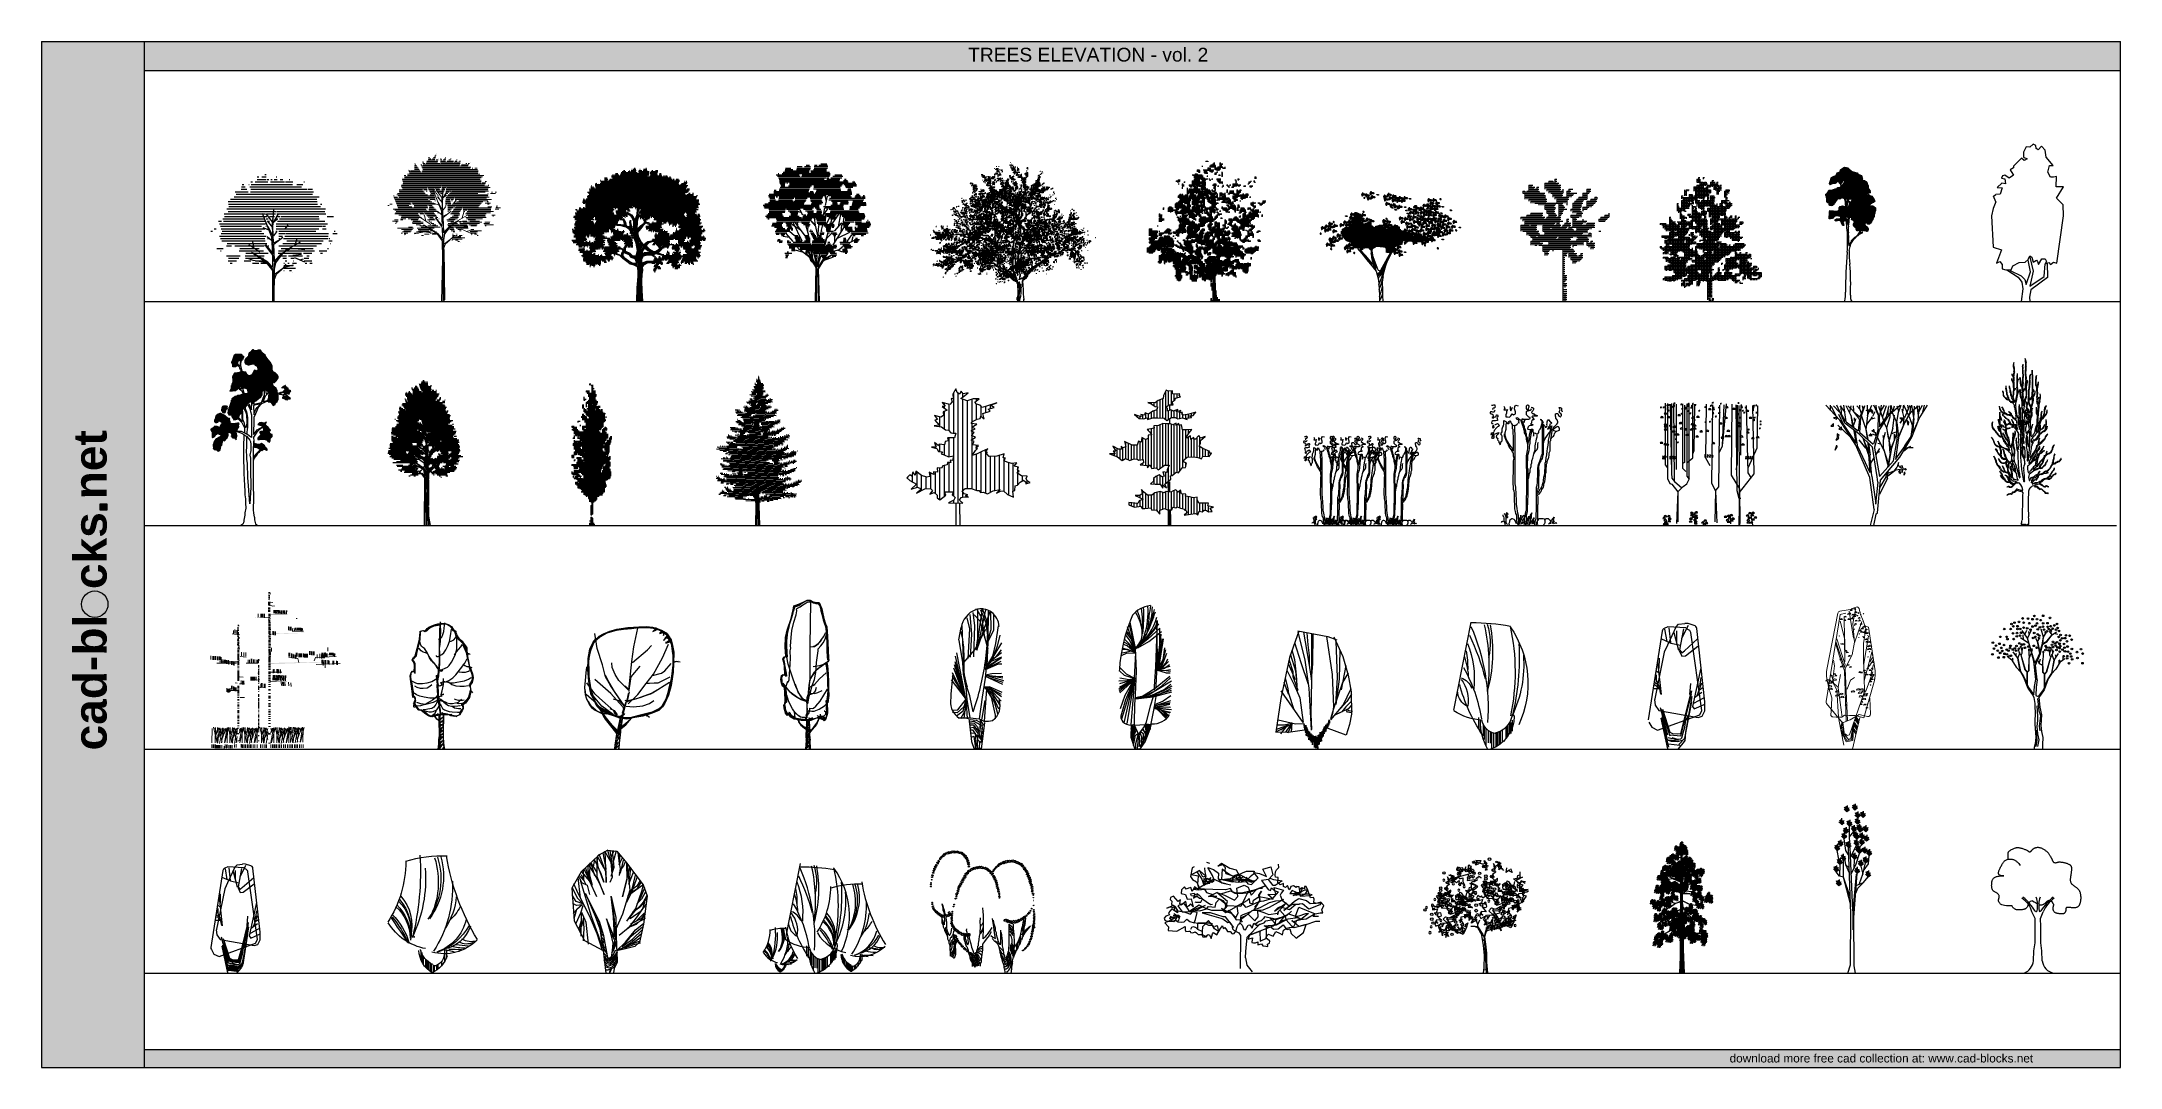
# Model space of a CAD drawing. Header units: millimetres. Extents: x 13268 to 164478, y 289082 to 363688.
import ezdxf

# ---------------------------------------------------------------- set-up
doc = ezdxf.new("R2010")
doc.units = ezdxf.units.MM
doc.layers.add('www.cad-blocks.net', color=7, linetype='Continuous')
doc.styles.get("Standard").update_dxf_attribs({"font": 'arial.ttf'})

# ---------------------------------------------------------------- blocks, each defined once
blk = doc.blocks.new('A$C36893FD3')
at = {"lineweight": 0}
for p, q in [((2885, 8870), (2930, 8870)), ((2944, 8942), (2949, 8942)), ((995, 7634), (1102, 7634)), ((1007, 7561), (5742, 7561)), ((1191, 7707), (5421, 7707)), ((1197, 7634), (5818, 7634)), ((1234, 7997), (1235, 7997)), ((1263, 7925), (1328, 7925)), ((1292, 7852), (1997, 7852)), ((1321, 7779), (5454, 7779)), ((1386, 7925), (1949, 7925)), ((1610, 7997), (1901, 7997)), ((1615, 8070), (1852, 8070)), ((1621, 8143), (1804, 8143)), ((1627, 8216), (1755, 8216)), ((1632, 8288), (1707, 8288)), ((1638, 8361), (1659, 8361)), ((2006, 8288), (2067, 8288)), ((2037, 8216), (4356, 8216)), ((2069, 8143), (4344, 8143)), ((2070, 7852), (5487, 7852)), ((2094, 8506), (2101, 8506)), ((2094, 7925), (5476, 7925)), ((2100, 8070), (4994, 8070)), ((2110, 8434), (2179, 8434)), ((2118, 7997), (4958, 7997)), ((2127, 8361), (2257, 8361)), ((2143, 8288), (4367, 8288)), ((2327, 8361), (3163, 8361)), ((2349, 8434), (3018, 8434)), ((2371, 8506), (3034, 8506)), ((2452, 8579), (2855, 8579)), ((2468, 8724), (2518, 8724)), ((2468, 8652), (2613, 8652)), ((2706, 8652), (2874, 8652)), ((2766, 8724), (2893, 8724)), ((2825, 8797), (2912, 8797)), ((2935, 8579), (3055, 8579)), ((3071, 8652), (3076, 8652)), ((3201, 8652), (3225, 8652)), ((3201, 8579), (3276, 8579)), ((3201, 8506), (3502, 8506)), ((3201, 8434), (3499, 8434)), ((3201, 8361), (4378, 8361)), ((3360, 8579), (3506, 8579)), ((3433, 8652), (3510, 8652)), ((3506, 8724), (3513, 8724)), ((3515, 8434), (3942, 8434)), ((3608, 8506), (3978, 8506)), ((3701, 8579), (3806, 8579)), ((3794, 8652), (3836, 8652)), ((3979, 8434), (4389, 8434)), ((4076, 8506), (4183, 8506)), ((4173, 8579), (4213, 8579)), ((4343, 8506), (4400, 8506)), ((4356, 8143), (5030, 8143)), ((4410, 8216), (4856, 8216)), ((4465, 8288), (4904, 8288)), ((4519, 8361), (4533, 8361)), ((4735, 8361), (4796, 8361)), ((4868, 8361), (4952, 8361)), ((4978, 7997), (5153, 7997)), ((4984, 8434), (5001, 8434)), ((5112, 8070), (5153, 8070)), ((5175, 7997), (5446, 7997)), ((5285, 8070), (5416, 8070)), ((5446, 7707), (5575, 7707)), ((337, 6398), (387, 6398)), ((365, 6326), (584, 6326)), ((556, 6471), (2413, 6471)), ((586, 6544), (2275, 6544)), ((624, 6398), (2824, 6398)), ((680, 6762), (2098, 6762)), ((690, 6689), (2157, 6689)), ((692, 6326), (2843, 6326)), ((700, 6616), (2216, 6616)), ((802, 6980), (3249, 6980)), ((829, 7053), (3280, 7053)), ((848, 6907), (2376, 6907)), ((861, 7489), (881, 7489)), ((877, 7416), (5588, 7416)), ((893, 7343), (5666, 7343)), ((893, 6834), (2380, 6834)), ((909, 7271), (5661, 7271)), ((920, 7125), (5900, 7125)), ((924, 7198), (5655, 7198)), ((1019, 7489), (5665, 7489)), ((2175, 6762), (2384, 6762)), ((2321, 6689), (2388, 6689)), ((2399, 6907), (3218, 6907)), ((2440, 6834), (2812, 6834)), ((2481, 6762), (2854, 6762)), ((2522, 6689), (2748, 6689)), ((2564, 6616), (2767, 6616)), ((2578, 6471), (2805, 6471)), ((2605, 6544), (2786, 6544)), ((3248, 5467), (2748, 6749)), ((2783, 6689), (2897, 6689)), ((2844, 6834), (3125, 6834)), ((2844, 6616), (2939, 6616)), ((2906, 6544), (2982, 6544)), ((2930, 6762), (3175, 6762)), ((3279, 6295), (2952, 6733)), ((2967, 6471), (3025, 6471)), ((3295, 5999), (3014, 6343)), ((3015, 6689), (3225, 6689)), ((3028, 6398), (3067, 6398)), ((3090, 6326), (3110, 6326)), ((3101, 6616), (3377, 6616)), ((3187, 6544), (3341, 6544)), ((3253, 6689), (3413, 6689)), ((3262, 6762), (3450, 6762)), ((3272, 6834), (3486, 6834)), ((3272, 6471), (3304, 6471)), ((3279, 6171), (3591, 6686)), ((3282, 6907), (3522, 6907)), ((3291, 6980), (3559, 6980)), ((3301, 7053), (5853, 7053)), ((3311, 6280), (3358, 6936)), ((3311, 6264), (3560, 6452)), ((3489, 6471), (3545, 6471)), ((3500, 6544), (3634, 6544)), ((3510, 6616), (3724, 6616)), ((3520, 6689), (3813, 6689)), ((3530, 6762), (3902, 6762)), ((3540, 6834), (6082, 6834)), ((3540, 6326), (4062, 6326)), ((3550, 6907), (6195, 6907)), ((3560, 6980), (6110, 6980)), ((3604, 6398), (6066, 6398)), ((3669, 6471), (6074, 6471)), ((3733, 6544), (5460, 6544)), ((3797, 6616), (5895, 6616)), ((3861, 6689), (6112, 6689)), ((3925, 6762), (6059, 6762)), ((4091, 6326), (6138, 6326)), ((5719, 7198), (5946, 7198)), ((5893, 7271), (5992, 7271)), ((6073, 6544), (6090, 6544)), ((6088, 7053), (6120, 7053)), ((6233, 6544), (6526, 6544)), ((6288, 6616), (6340, 6616)), ((6515, 6616), (6598, 6616)), ((0, 5817), (85, 5817)), ((129, 5889), (263, 5889)), ((330, 5599), (2300, 5599)), ((394, 6253), (2862, 6253)), ((423, 6180), (2447, 6180)), ((433, 5526), (2383, 5526)), ((433, 5308), (1815, 5308)), ((452, 6108), (2559, 6108)), ((463, 5381), (1743, 5381)), ((480, 6035), (1362, 6035)), ((507, 5453), (2145, 5453)), ((509, 5962), (1384, 5962)), ((538, 5889), (1407, 5889)), ((567, 5817), (1280, 5817)), ((596, 5744), (1458, 5744)), ((624, 5671), (2430, 5671)), ((679, 5235), (1888, 5235)), ((818, 5090), (2033, 5090)), ((837, 5163), (1960, 5163)), ((1370, 6035), (2672, 6035)), ((1447, 5962), (2784, 5962)), ((1524, 5889), (2389, 5889)), ((1590, 5744), (2416, 5744)), ((1602, 5817), (2403, 5817)), ((1760, 5381), (2172, 5381)), ((1971, 5308), (2199, 5308)), ((2608, 4655), (1999, 5062)), ((2151, 5453), (2466, 5453)), ((2182, 5235), (2227, 5235)), ((2213, 5381), (2796, 5381)), ((2296, 4858), (2217, 5218)), ((2274, 5308), (2858, 5308)), ((2336, 5235), (2920, 5235)), ((2390, 5889), (2896, 5889)), ((2397, 5163), (2550, 5163)), ((2459, 5090), (2502, 5090)), ((2468, 5453), (3019, 5453)), ((2471, 5817), (2680, 5817)), ((2482, 5526), (2951, 5526)), ((2497, 5599), (2883, 5599)), ((2511, 5671), (2816, 5671)), ((2526, 5744), (2748, 5744)), ((2543, 6180), (2881, 6180)), ((2549, 5090), (2743, 5090)), ((2567, 5163), (2982, 5163)), ((3108, 5843), (2780, 5967)), ((2842, 6108), (2901, 6108)), ((2882, 5090), (3043, 5090)), ((3295, 4499), (2889, 5062)), ((2920, 5062), (3295, 4577)), ((3248, 5280), (2998, 5483)), ((3005, 5381), (3087, 5381)), ((3279, 5577), (3045, 6046)), ((3151, 6253), (3152, 6253)), ((3295, 4577), (3248, 5467)), ((3326, 4734), (3279, 6280)), ((3311, 6030), (3326, 6233)), ((3342, 5155), (3311, 6030)), ((3358, 5546), (3514, 5764)), ((3358, 5093), (3842, 5467)), ((3358, 5171), (3591, 5296)), ((3389, 4202), (3358, 5093)), ((3485, 5744), (3511, 5744)), ((3489, 5817), (3548, 5817)), ((3493, 5889), (3584, 5889)), ((3497, 5962), (3620, 5962)), ((3500, 6035), (3796, 6035)), ((3504, 6108), (3777, 6108)), ((3508, 6180), (3758, 6180)), ((3512, 6253), (3739, 6253)), ((3623, 5962), (3815, 5962)), ((3625, 5889), (3834, 5889)), ((3627, 5817), (4156, 5817)), ((3629, 5744), (4061, 5744)), ((3631, 5671), (3966, 5671)), ((3634, 5599), (3871, 5599)), ((3636, 5526), (3776, 5526)), ((3638, 5453), (3681, 5453)), ((3753, 6253), (4019, 6253)), ((3799, 5090), (4281, 5090)), ((3809, 5308), (4097, 5308)), ((3811, 6180), (3975, 6180)), ((3860, 5381), (4332, 5381)), ((3868, 6108), (3932, 6108)), ((3899, 5889), (5627, 5889)), ((3905, 5163), (4275, 5163)), ((3910, 5453), (4384, 5453)), ((3960, 5526), (4435, 5526)), ((3982, 5936), (4138, 6139)), ((4011, 5599), (4487, 5599)), ((4011, 5235), (4354, 5235)), ((4032, 5962), (5689, 5962)), ((4061, 5671), (4538, 5671)), ((4076, 4811), (4794, 5218)), ((4091, 6253), (5992, 6253)), ((4091, 6180), (6282, 6180)), ((4112, 5744), (5504, 5744)), ((4117, 5308), (4371, 5308)), ((4162, 5817), (5565, 5817)), ((4165, 6035), (5767, 6035)), ((4298, 6108), (6066, 6108)), ((4513, 5062), (4607, 5405)), ((4563, 5671), (6274, 5671)), ((4571, 5599), (6240, 5599)), ((4578, 5526), (4802, 5526)), ((4586, 5453), (4675, 5453)), ((4720, 5308), (5971, 5308)), ((4731, 5090), (5967, 5090)), ((4766, 5381), (6233, 5381)), ((4800, 5235), (5894, 5235)), ((4818, 5453), (6400, 5453)), ((4871, 5526), (6254, 5526)), ((4880, 5163), (5930, 5163)), ((5898, 5962), (6229, 5962)), ((6031, 6035), (6114, 6035)), ((6043, 5889), (6142, 5889)), ((6071, 5744), (6308, 5744)), ((6303, 5235), (6503, 5235)), ((6365, 5163), (6402, 5163)), ((6514, 5599), (6732, 5599)), ((6546, 5671), (6841, 5671)), ((6578, 5744), (6651, 5744)), ((6610, 5817), (6629, 5817)), ((293, 4872), (629, 4872)), ((414, 4944), (636, 4944)), ((477, 4726), (503, 4726)), ((494, 4799), (566, 4799)), ((582, 4436), (1568, 4436)), ((780, 4944), (902, 4944)), ((799, 5017), (1084, 5017)), ((810, 4145), (898, 4145)), ((827, 4363), (1505, 4363)), ((893, 4218), (1327, 4218)), ((975, 4290), (1443, 4290)), ((984, 3999), (984, 3999)), ((990, 4072), (1098, 4072)), ((996, 4145), (1213, 4145)), ((1230, 5017), (1891, 5017)), ((1246, 4508), (1496, 4508)), ((1327, 4218), (1381, 4218)), ((1419, 4944), (1817, 4944)), ((1471, 4799), (2141, 4799)), ((1490, 4726), (2135, 4726)), ((1544, 4872), (1979, 4872)), ((2233, 4218), (1593, 4109)), ((1611, 4145), (1861, 4145)), ((1714, 4654), (1988, 4654)), ((1732, 4218), (2572, 4218)), ((1781, 4436), (2814, 4436)), ((1845, 4363), (2719, 4363)), ((1854, 4290), (2516, 4290)), ((1937, 4581), (2206, 4581)), ((2233, 4218), (1999, 4296)), ((2019, 4508), (2424, 4508)), ((2041, 3999), (2172, 3999)), ((2983, 4093), (2155, 4640)), ((3029, 4124), (2202, 4624)), ((2231, 4072), (2509, 4072)), ((2983, 4093), (2233, 4218)), ((2398, 4944), (2869, 4944)), ((2434, 4581), (3043, 4581)), ((2450, 4508), (3165, 4508)), ((2478, 4872), (2555, 4872)), ((2531, 5017), (2806, 5017)), ((2558, 4799), (2677, 4799)), ((2559, 4145), (2628, 4145)), ((2577, 4290), (2839, 4290)), ((2638, 4726), (2799, 4726)), ((2685, 4072), (2956, 4072)), ((2717, 4654), (2921, 4654)), ((2838, 4218), (2959, 4218)), ((3295, 3671), (2983, 4093)), ((3279, 3843), (3029, 4124)), ((3326, 3734), (3045, 4046)), ((3100, 5017), (3105, 5017)), ((3311, 3843), (3295, 4499)), ((3358, 4155), (3326, 4437)), ((3342, 3031), (3389, 4030)), ((3358, 4155), (3795, 4609)), ((3389, 4030), (3451, 4202)), ((3389, 3749), (3467, 4093)), ((3435, 3484), (3888, 3827)), ((3451, 4202), (3763, 4530)), ((3467, 4093), (3873, 4640)), ((3587, 4944), (4085, 4944)), ((3616, 4654), (4331, 4654)), ((3620, 4872), (4005, 4872)), ((3652, 4726), (3969, 4726)), ((3652, 4581), (4822, 4581)), ((3689, 4508), (3992, 4508)), ((3693, 5017), (4217, 5017)), ((3725, 4436), (4012, 4436)), ((3761, 4363), (4031, 4363)), ((3817, 4799), (3987, 4799)), ((3841, 4290), (4051, 4290)), ((3873, 4640), (4294, 4874)), ((3888, 3827), (4029, 4015)), ((3888, 3827), (4419, 3983)), ((3901, 3781), (4515, 3781)), ((3911, 3854), (4678, 3854)), ((3920, 4072), (3955, 4072)), ((3920, 3999), (4080, 3999)), ((3920, 3927), (4417, 3927)), ((3962, 4218), (4070, 4218)), ((3982, 4765), (4310, 4921)), ((3992, 4726), (4229, 4726)), ((4037, 4508), (4843, 4508)), ((4083, 4145), (4090, 4145)), ((4117, 3999), (4201, 3999)), ((4142, 4436), (4466, 4436)), ((4160, 4072), (4201, 4072)), ((4247, 4363), (4455, 4363)), ((4294, 4874), (5028, 4811)), ((4322, 3999), (4516, 3999)), ((4349, 4799), (4445, 4799)), ((4353, 4290), (4444, 4290)), ((4359, 4726), (4780, 4726)), ((4369, 4654), (4801, 4654)), ((4373, 4499), (4856, 4546)), ((4466, 4374), (5013, 4140)), ((4481, 4436), (4864, 4436)), ((4519, 4872), (4782, 4872)), ((4540, 4799), (5694, 4799)), ((4602, 4072), (4615, 4072)), ((4763, 4249), (4966, 4296)), ((4777, 5017), (5731, 5017)), ((4790, 4726), (5559, 4726)), ((4871, 4944), (5321, 4944)), ((4907, 4654), (5424, 4654)), ((4964, 4872), (5556, 4872)), ((4971, 4290), (5680, 4290)), ((4999, 4218), (5431, 4218)), ((5025, 4581), (5368, 4581)), ((5028, 4145), (5358, 4145)), ((5039, 4363), (5207, 4363)), ((5056, 4072), (5120, 4072)), ((5084, 3999), (5096, 3999)), ((5257, 4072), (5415, 4072)), ((5425, 3999), (5472, 3999)), ((5820, 4726), (6161, 4726)), ((5857, 4654), (6403, 4654)), ((5885, 4799), (6188, 4799)), ((5893, 4581), (5955, 4581)), ((6236, 4872), (6245, 4872)), ((3264, 0), (3311, 2609)), ((3311, 2609), (3295, 3671)), ((3329, 3330), (3348, 3704)), ((3335, 2498), (3342, 3017)), ((3373, 2000), (3389, 3749)), ((3393, 65), (3398, 2897)), ((3404, 3234), (3498, 3484)), ((3455, 96), (3416, 3142)), ((3498, 3484), (3763, 3718)), ((3891, 3709), (3915, 3709)), ((4099, 3709), (4272, 3709)), ((4250, 3636), (4337, 3636)), ((4400, 3563), (4402, 3563)), ((3326, 31), (3342, 2453)), ((3342, 2453), (3420, 0))]:
    blk.add_line(p, q, dxfattribs=at)
blk = doc.blocks.new('A$C64980DB9')
at = {"color": 0}
for p, q in [((3907, 9233), (4028, 9233)), ((1687, 7622), (7875, 7622)), ((1766, 7980), (2710, 7980)), ((1832, 7801), (7397, 7801)), ((2189, 8159), (2600, 8159)), ((2229, 8338), (2490, 8338)), ((2269, 8517), (2380, 8517)), ((2763, 8517), (2769, 8517)), ((2837, 8338), (6582, 8338)), ((2866, 7980), (7457, 7980)), ((2890, 8696), (3023, 8696)), ((2910, 8159), (6835, 8159)), ((2916, 8517), (5938, 8517)), ((3206, 8696), (4143, 8696)), ((3373, 9054), (3471, 9054)), ((3373, 8875), (3991, 8875)), ((3711, 9054), (4010, 9054)), ((4057, 8875), (4205, 8875)), ((4336, 8696), (4855, 8696)), ((4358, 8875), (4449, 8875)), ((4587, 8875), (4822, 8875)), ((4745, 9054), (4790, 9054)), ((4864, 8696), (5356, 8696)), ((5043, 8875), (5230, 8875)), ((5416, 8696), (5965, 8696)), ((5692, 8875), (5734, 8875)), ((6238, 8517), (6695, 8517)), ((6759, 8696), (6809, 8696)), ((6860, 8159), (7002, 8159)), ((7060, 8159), (7388, 8159)), ((965, 6369), (3978, 6369)), ((975, 6190), (3840, 6190)), ((1159, 6727), (8333, 6727)), ((1244, 7264), (7724, 7264)), ((1260, 6548), (4764, 6548)), ((1267, 7085), (7740, 7085)), ((1290, 6906), (7971, 6906)), ((1417, 7443), (7709, 7443)), ((3849, 6190), (4069, 6190)), ((4055, 6369), (4693, 6369)), ((4252, 6190), (4621, 6190)), ((4763, 6190), (5046, 6190)), ((4783, 6369), (5225, 6369)), ((4804, 6548), (8290, 6548)), ((5104, 6190), (7852, 6190)), ((5231, 6369), (8350, 6369)), ((7968, 7085), (8072, 7085)), ((8462, 6190), (8924, 6190)), ((0, 5116), (118, 5116)), ((241, 5295), (380, 5295)), ((556, 5832), (776, 5832)), ((622, 5653), (3411, 5653)), ((625, 4758), (4019, 4758)), ((685, 4578), (3916, 4578)), ((688, 5474), (3667, 5474)), ((742, 4937), (3850, 4937)), ((754, 5295), (3924, 5295)), ((821, 5116), (3682, 5116)), ((863, 6011), (3885, 6011)), ((917, 5832), (3930, 5832)), ((3432, 5653), (3974, 5653)), ((3985, 5474), (4019, 5474)), ((4006, 6011), (4161, 6011)), ((4101, 4578), (4187, 4578)), ((4163, 5832), (4252, 5832)), ((4321, 5653), (4343, 5653)), ((4449, 6011), (4549, 6011)), ((4730, 5116), (4807, 5116)), ((4735, 5295), (4930, 5295)), ((4739, 5474), (8082, 5474)), ((4743, 6011), (4868, 6011)), ((4744, 5653), (8474, 5653)), ((4850, 5832), (8278, 5832)), ((4930, 5295), (7857, 5295)), ((4930, 5116), (7632, 5116)), ((4930, 4937), (5411, 4937)), ((4930, 4758), (5206, 4758)), ((4930, 4578), (5002, 4578)), ((4977, 6011), (7874, 6011)), ((5274, 4578), (8508, 4578)), ((5372, 4758), (8515, 4758)), ((5470, 4937), (8551, 4937)), ((8120, 5295), (8378, 5295)), ((8134, 5474), (8325, 5474)), ((8563, 4578), (8649, 4578)), ((8855, 4937), (9181, 4937)), ((8954, 5116), (9033, 5116)), ((425, 3862), (890, 3862)), ((686, 3683), (743, 3683)), ((781, 4399), (3938, 4399)), ((1124, 4041), (1485, 4041)), ((1129, 3325), (2118, 3325)), ((1181, 4220), (4072, 4220)), ((1274, 3146), (2030, 3146)), ((1747, 4041), (3870, 4041)), ((2047, 3683), (3834, 3683)), ((2100, 3862), (3508, 3862)), ((2489, 3325), (3862, 3325)), ((2522, 3146), (3827, 3146)), ((2540, 3504), (4160, 3504)), ((4160, 4041), (4207, 4041)), ((4885, 3504), (6592, 3504)), ((4907, 3683), (7520, 3683)), ((4930, 4041), (7678, 4041)), ((5054, 3325), (5494, 3325)), ((5116, 3862), (7428, 3862)), ((5223, 3146), (5505, 3146)), ((5229, 4220), (8050, 4220)), ((5527, 4399), (8158, 4399)), ((5630, 3325), (6663, 3325)), ((5822, 3146), (6057, 3146)), ((6720, 3504), (7328, 3504)), ((6773, 3146), (7127, 3146)), ((6969, 3325), (7137, 3325)), ((7883, 3683), (8420, 3683)), ((7978, 3504), (8122, 3504)), ((8489, 3862), (8540, 3862)), ((8563, 4399), (8828, 4399)), ((8689, 4220), (8729, 4220)), ((1241, 2967), (1862, 2967)), ((1386, 2788), (1537, 2788)), ((2415, 2967), (2904, 2967)), ((3028, 2788), (3482, 2788)), ((3229, 2967), (4055, 2967)), ((3625, 2788), (4144, 2788)), ((5301, 2788), (5352, 2788)), ((5301, 2609), (5707, 2609)), ((5301, 2430), (6146, 2430)), ((5301, 2251), (5315, 2251)), ((5393, 2967), (5515, 2967)), ((5602, 2788), (5688, 2788)), ((5709, 2251), (5859, 2251)), ((5724, 2609), (5975, 2609)), ((5933, 2788), (6221, 2788)), ((5963, 2072), (5966, 2072)), ((6015, 2967), (6026, 2967)), ((6784, 2967), (7346, 2967)), ((6856, 2788), (6976, 2788)), ((7189, 2788), (7362, 2788))]:
    blk.add_line(p, q, dxfattribs=at)
for p, q in [((4428, 4674), (3754, 6402)), ((4470, 5790), (4028, 6380)), ((4470, 5622), (4891, 6317)), ((4512, 5770), (4576, 6654)), ((4238, 5180), (3796, 5348)), ((4428, 4422), (4091, 4696)), ((4491, 5390), (4112, 5854)), ((4470, 4822), (4154, 5454)), ((4491, 3474), (4428, 4674)), ((4533, 3685), (4470, 5770)), ((4512, 5748), (4849, 6001)), ((4512, 5432), (4533, 5706)), ((4554, 4253), (4512, 5432)), ((4576, 4780), (4786, 5074)), ((4576, 4169), (5228, 4674)), ((5417, 5306), (5628, 5580)), ((6133, 4127), (6259, 4590)), ((3565, 3580), (2744, 4127)), ((3060, 2990), (2744, 3095)), ((4070, 2821), (2954, 3559)), ((4133, 2863), (3018, 3537)), ((3144, 3853), (3039, 4338)), ((4491, 3369), (3944, 4127)), ((3986, 4127), (4491, 3474)), ((4512, 2485), (4491, 3369)), ((4576, 2906), (4533, 3285)), ((4576, 4274), (4891, 4443)), ((4618, 2969), (4576, 4169)), ((4576, 2906), (5164, 3517)), ((4702, 2969), (5122, 3411)), ((4722, 2821), (5270, 3559)), ((5270, 3559), (5838, 3874)), ((5417, 3727), (5859, 3938)), ((5544, 3790), (6512, 4338)), ((5838, 3874), (6828, 3790)), ((5944, 3369), (6596, 3432)), ((6070, 3201), (6806, 2885)), ((6470, 3032), (6743, 3095)), ((4070, 2821), (3060, 2990)), ((4491, 2253), (4070, 2821)), ((4470, 2485), (4133, 2863)), ((4533, 2337), (4154, 2759)), ((4512, 821), (4491, 2253)), ((4537, 1793), (4563, 2298)), ((4554, 1389), (4618, 2737)), ((4596, 0), (4618, 2358)), ((4618, 2737), (4702, 2969)), ((4618, 2358), (4722, 2821)), ((4638, 1663), (4765, 2000)), ((4680, 2000), (5291, 2463)), ((4765, 2000), (5122, 2316)), ((5291, 2463), (5480, 2717)), ((5291, 2463), (6006, 2674)), ((4497, 2), (4512, 821)), ((4546, 672), (4554, 1371)), ((4550, 2), (4554, 611)), ((4554, 611), (4574, 2))]:
    blk.add_line(p, q)
blk = doc.blocks.new('*X7')
at = {"color": 0, "linetype": 'ByBlock'}
for p, q in [((166.43, 82), (166.79, 82)), ((166.55, 82.1), (166.7, 82.1)), ((166.98, 82), (167.15, 82)), ((167.08, 82.1), (167.12, 82.1)), ((167.2, 82), (167.7, 82)), ((167.27, 82.1), (167.73, 82.1)), ((167.34, 82.2), (167.35, 82.2)), ((167.45, 82.2), (167.69, 82.2)), ((167.53, 82.3), (167.62, 82.3)), ((167.93, 82), (168.28, 82)), ((167.98, 82.1), (168.23, 82.1)), ((168.07, 82.2), (168.08, 82.2)), ((168.32, 82), (168.92, 82)), ((168.37, 82.1), (168.74, 82.1)), ((168.41, 82.2), (168.7, 82.2)), ((168.6, 82.3), (168.66, 82.3)), ((169.08, 82), (169.72, 82)), ((169.15, 82.1), (169.26, 82.1)), ((169.51, 82.1), (169.72, 82.1)), ((163.26, 80.1), (172.42, 80.1)), ((163.43, 80.4), (163.45, 80.4)), ((163.44, 80.3), (172.6, 80.3)), ((163.45, 80.2), (172.52, 80.2)), ((163.53, 80.4), (164.02, 80.4)), ((163.56, 80.5), (163.91, 80.5)), ((163.58, 80.6), (163.71, 80.6)), ((163.6, 80.7), (163.64, 80.7)), ((163.77, 80.6), (163.81, 80.6)), ((163.96, 80.8), (164.34, 80.8)), ((163.97, 80.7), (172.47, 80.7)), ((163.99, 80.6), (172.38, 80.6)), ((164.01, 80.9), (164.13, 80.9)), ((164.02, 80.5), (172.3, 80.5)), ((164.04, 80.4), (172.31, 80.4)), ((164.06, 81), (164.07, 81)), ((164.23, 80.9), (164.25, 80.9)), ((164.37, 80.8), (171.67, 80.8)), ((164.43, 81.2), (164.46, 81.2)), ((164.43, 80.9), (171.59, 80.9)), ((164.46, 81.1), (164.75, 81.1)), ((164.49, 81), (171.64, 81)), ((164.8, 81.1), (171.25, 81.1)), ((164.81, 81.2), (165.1, 81.2)), ((164.82, 81.3), (165.12, 81.3)), ((164.83, 81.4), (165.07, 81.4)), ((165.23, 81.2), (171.23, 81.2)), ((165.32, 81.3), (170.98, 81.3)), ((165.46, 81.5), (168.91, 81.5)), ((165.47, 81.6), (168.77, 81.6)), ((165.57, 81.7), (165.66, 81.7)), ((165.57, 81.4), (170.62, 81.4)), ((165.75, 81.7), (166.13, 81.7)), ((165.84, 81.8), (166.03, 81.8)), ((166.26, 81.7), (168.9, 81.7)), ((166.33, 81.8), (168.91, 81.8)), ((166.35, 81.9), (166.83, 81.9)), ((166.88, 81.9), (167.82, 81.9)), ((167.98, 81.9), (168.91, 81.9)), ((168.88, 81.6), (168.92, 81.6)), ((168.94, 81.5), (170.32, 81.5)), ((169, 81.9), (169.69, 81.9)), ((169, 81.6), (169.79, 81.6)), ((169.01, 81.8), (169.65, 81.8)), ((169.03, 81.7), (169.68, 81.7)), ((169.81, 81.6), (170.09, 81.6)), ((169.83, 81.7), (170.05, 81.7)), ((169.85, 81.8), (170.02, 81.8)), ((170.22, 81.6), (170.32, 81.6)), ((170.36, 81.5), (170.63, 81.5)), ((170.42, 81.6), (170.58, 81.6)), ((170.64, 81.4), (170.94, 81.4)), ((170.78, 81.5), (170.88, 81.5)), ((171.09, 81.3), (171.22, 81.3)), ((171.27, 81.1), (171.68, 81.1)), ((171.33, 81.2), (171.68, 81.2)), ((171.39, 81.3), (171.6, 81.3)), ((171.79, 80.8), (172.29, 80.8)), ((171.87, 80.9), (172.38, 80.9)), ((172.08, 81), (172.39, 81)), ((172.11, 81.1), (172.14, 81.1)), ((172.27, 81.1), (172.36, 81.1)), ((172.4, 80.4), (172.6, 80.4)), ((162.13, 78.2), (165.67, 78.2)), ((162.16, 78.1), (165.7, 78.1)), ((162.17, 78.5), (162.32, 78.5)), ((162.25, 78.4), (162.44, 78.4)), ((162.32, 78.3), (165.55, 78.3)), ((162.45, 78.4), (165.62, 78.4)), ((162.47, 78.5), (165.7, 78.5)), ((162.49, 78.6), (162.72, 78.6)), ((162.52, 78.7), (162.63, 78.7)), ((162.8, 78.6), (165.62, 78.6)), ((162.82, 79.2), (173.45, 79.2)), ((162.84, 79.3), (173.46, 79.3)), ((162.86, 78.7), (162.99, 78.7)), ((162.87, 79.4), (163.05, 79.4)), ((162.87, 79.1), (163.04, 79.1)), ((162.9, 79.5), (162.96, 79.5)), ((163.07, 78.9), (173.42, 78.9)), ((163.08, 78.8), (167.39, 78.8)), ((163.09, 79), (173.55, 79)), ((163.09, 78.7), (167.43, 78.7)), ((163.11, 79.1), (173.5, 79.1)), ((163.12, 79.4), (173.47, 79.4)), ((163.15, 79.5), (173.23, 79.5)), ((163.22, 79.7), (173.29, 79.7)), ((163.28, 79.6), (173.26, 79.6)), ((163.3, 79.8), (172.25, 79.8)), ((163.35, 80), (172.22, 80)), ((163.43, 79.9), (172.24, 79.9)), ((165.8, 78.6), (165.85, 78.6)), ((165.86, 78.4), (166.77, 78.4)), ((165.86, 78.3), (166.85, 78.3)), ((165.9, 78.2), (166.93, 78.2)), ((165.93, 78.1), (166.9, 78.1)), ((166.03, 78.5), (167.11, 78.5)), ((166.04, 78.6), (167.05, 78.6)), ((166.92, 78.4), (167.18, 78.4)), ((167.45, 78.8), (173.42, 78.8)), ((167.62, 78.7), (173.43, 78.7)), ((167.67, 78.6), (167.73, 78.6)), ((167.82, 78.6), (173.24, 78.6)), ((167.86, 78.5), (167.91, 78.5)), ((167.97, 78.3), (172.28, 78.3)), ((167.99, 78.2), (172.18, 78.2)), ((168.05, 78.4), (173.22, 78.4)), ((168.11, 78.1), (172.1, 78.1)), ((168.14, 78.5), (173.4, 78.5)), ((172.25, 79.8), (172.98, 79.8)), ((172.3, 80), (172.32, 80)), ((172.31, 78.3), (173.24, 78.3)), ((172.31, 78.2), (173.09, 78.2)), ((172.37, 79.9), (172.97, 79.9)), ((172.39, 78.1), (173.26, 78.1)), ((172.52, 80), (172.68, 80)), ((172.88, 80), (172.97, 80)), ((173.25, 79.8), (173.33, 79.8)), ((173.36, 78.1), (173.53, 78.1)), ((161.86, 76.7), (161.98, 76.7)), ((161.88, 76.6), (165.22, 76.6)), ((161.89, 76.5), (164.73, 76.5)), ((161.91, 76.4), (164.78, 76.4)), ((161.98, 77.8), (163.84, 77.8)), ((162, 76.3), (163.51, 76.3)), ((162.02, 77.9), (163.96, 77.9)), ((162.05, 76.9), (165.77, 76.9)), ((162.06, 77.2), (163.86, 77.2)), ((162.06, 77.1), (165.97, 77.1)), ((162.06, 76.8), (165.66, 76.8)), ((162.08, 76.7), (165.22, 76.7)), ((162.1, 77.7), (163.78, 77.7)), ((162.1, 77.6), (163.84, 77.6)), ((162.11, 76.2), (163.46, 76.2)), ((162.14, 77.3), (163.84, 77.3)), ((162.16, 77.4), (163.79, 77.4)), ((162.18, 78), (166.92, 78)), ((162.18, 77), (165.79, 77)), ((162.25, 77.5), (163.58, 77.5)), ((163.53, 76.3), (164.79, 76.3)), ((163.53, 76.2), (164.64, 76.2)), ((163.9, 77.2), (165.96, 77.2)), ((163.95, 77.6), (166.2, 77.6)), ((163.96, 77.8), (166.51, 77.8)), ((163.96, 77.7), (166.2, 77.7)), ((163.97, 77.9), (166.48, 77.9)), ((163.97, 77.3), (166.06, 77.3)), ((164.05, 77.4), (166.05, 77.4)), ((164.09, 77.5), (166.14, 77.5)), ((164.76, 76.5), (165.03, 76.5)), ((164.95, 76.4), (164.98, 76.4)), ((165.05, 76.5), (165.22, 76.5)), ((165.31, 76.7), (165.8, 76.7)), ((165.41, 76.6), (165.81, 76.6)), ((165.43, 76.5), (165.58, 76.5)), ((165.43, 76.4), (165.47, 76.4)), ((165.61, 76.5), (166.36, 76.5)), ((165.61, 76.4), (166.6, 76.4)), ((165.63, 76.3), (166.52, 76.3)), ((165.64, 76.2), (166.56, 76.2)), ((165.84, 76.6), (166.11, 76.6)), ((165.98, 76.7), (166.07, 76.7)), ((166.22, 77.7), (166.43, 77.7)), ((166.27, 77.6), (166.43, 77.6)), ((166.4, 76.5), (166.66, 76.5)), ((166.52, 77.9), (166.69, 77.9)), ((166.53, 77.7), (166.53, 77.7)), ((166.53, 76.6), (166.59, 76.6)), ((166.61, 76.2), (167, 76.2)), ((166.7, 77.8), (166.75, 77.8)), ((166.79, 77.9), (166.94, 77.9)), ((166.87, 76.3), (166.96, 76.3)), ((167.17, 76.2), (167.19, 76.2)), ((168.02, 77.9), (169.02, 77.9)), ((168.03, 78), (172.12, 78)), ((168.06, 77.8), (168.2, 77.8)), ((168.1, 77.7), (168.18, 77.7)), ((168.25, 77.8), (168.99, 77.8)), ((168.28, 77.7), (168.45, 77.7)), ((168.36, 77.6), (168.41, 77.6)), ((168.56, 77.7), (168.95, 77.7)), ((168.6, 76.9), (170.09, 76.9)), ((168.62, 77), (170.02, 77)), ((168.63, 76.8), (169.93, 76.8)), ((168.66, 77.6), (168.76, 77.6)), ((168.66, 76.7), (168.75, 76.7)), ((168.77, 77.2), (170.23, 77.2)), ((168.84, 77.3), (168.96, 77.3)), ((168.85, 76.6), (168.96, 76.6)), ((168.88, 76.7), (170.21, 76.7)), ((168.9, 77.1), (170.04, 77.1)), ((168.96, 76.6), (169.17, 76.6)), ((169.07, 77.9), (169.21, 77.9)), ((169.08, 77.8), (169.16, 77.8)), ((169.09, 77.7), (169.1, 77.7)), ((169.09, 76.5), (169.12, 76.5)), ((169.17, 77.3), (170.08, 77.3)), ((169.21, 76.6), (169.33, 76.6)), ((169.24, 77.9), (169.43, 77.9)), ((169.24, 77.4), (169.28, 77.4)), ((169.27, 77.8), (169.36, 77.8)), ((169.28, 76.5), (169.34, 76.5)), ((169.35, 77.6), (173.64, 77.6)), ((169.35, 76.6), (170.17, 76.6)), ((169.38, 77.7), (173.55, 77.7)), ((169.41, 77.8), (173.53, 77.8)), ((169.44, 77.9), (172.19, 77.9)), ((169.44, 76.2), (169.67, 76.2)), ((169.48, 76.5), (170.59, 76.5)), ((169.49, 76.3), (169.59, 76.3)), ((169.58, 77.4), (170.57, 77.4)), ((169.59, 77.5), (173.59, 77.5)), ((169.7, 76.2), (170.74, 76.2)), ((169.74, 76.3), (170.75, 76.3)), ((169.78, 76.4), (170.56, 76.4)), ((170.22, 77.3), (170.47, 77.3)), ((170.3, 76.6), (170.34, 76.6)), ((170.61, 76.6), (170.61, 76.6)), ((170.62, 77.4), (173.55, 77.4)), ((170.7, 77.3), (173.72, 77.3)), ((170.74, 77.1), (170.81, 77.1)), ((170.75, 77.2), (170.96, 77.2)), ((170.87, 76.2), (171.03, 76.2)), ((171.04, 77.2), (171.45, 77.2)), ((171.04, 77.1), (171.41, 77.1)), ((171.04, 77), (171.14, 77)), ((171.04, 76.2), (173.69, 76.2)), ((171.07, 76.3), (173.77, 76.3)), ((171.11, 76.4), (171.25, 76.4)), ((171.3, 77), (171.36, 77)), ((171.31, 76.4), (173.76, 76.4)), ((171.33, 76.5), (173.97, 76.5)), ((171.36, 76.6), (171.5, 76.6)), ((171.38, 76.7), (171.45, 76.7)), ((171.4, 76.8), (171.41, 76.8)), ((171.56, 77.2), (173.62, 77.2)), ((171.59, 76.6), (174.04, 76.6)), ((171.6, 76.9), (173.77, 76.9)), ((171.61, 77), (173.82, 77)), ((171.68, 77.1), (173.51, 77.1)), ((171.7, 76.7), (173.7, 76.7)), ((171.82, 76.8), (173.69, 76.8)), ((172.33, 78), (173.28, 78)), ((172.41, 77.9), (173.3, 77.9)), ((173.32, 77.9), (173.58, 77.9)), ((173.34, 78), (173.56, 78)), ((173.85, 76.7), (173.99, 76.7)), ((161.84, 75.7), (163.12, 75.7)), ((161.89, 75.6), (162.97, 75.6)), ((161.94, 75.5), (162.3, 75.5)), ((162.02, 76.1), (162.21, 76.1)), ((162.02, 76), (163.09, 76)), ((162.19, 75.8), (163.2, 75.8)), ((162.2, 75.9), (163.14, 75.9)), ((162.22, 76.1), (163.14, 76.1)), ((162.24, 75.3), (164.85, 75.3)), ((162.28, 75.4), (163.56, 75.4)), ((162.31, 75.5), (163.53, 75.5)), ((162.43, 74.8), (163, 74.8)), ((162.45, 75.2), (163.35, 75.2)), ((162.47, 75.1), (162.78, 75.1)), ((162.47, 74.9), (163.01, 74.9)), ((162.56, 74.7), (162.98, 74.7)), ((162.57, 74.6), (163.71, 74.6)), ((162.71, 74.3), (163.99, 74.3)), ((162.83, 74.5), (163.66, 74.5)), ((162.83, 74.4), (163.97, 74.4)), ((162.85, 75), (162.89, 75)), ((162.92, 75.1), (163.02, 75.1)), ((163.01, 74.7), (163.4, 74.7)), ((163.08, 75.6), (163.23, 75.6)), ((163.18, 74.8), (163.26, 74.8)), ((163.22, 75.1), (163.28, 75.1)), ((163.24, 76.1), (163.42, 76.1)), ((163.28, 76), (163.38, 76)), ((163.33, 75.9), (163.34, 75.9)), ((163.41, 75.6), (163.51, 75.6)), ((163.41, 75), (164.47, 75)), ((163.42, 74.7), (164.03, 74.7)), ((163.43, 75.2), (164.74, 75.2)), ((163.48, 75.1), (164.81, 75.1)), ((163.48, 74.8), (163.98, 74.8)), ((163.5, 74.9), (163.93, 74.9)), ((163.54, 76.1), (164.8, 76.1)), ((163.58, 75.4), (164.67, 75.4)), ((163.64, 75.5), (163.75, 75.5)), ((163.8, 76), (163.96, 76)), ((163.8, 75.9), (163.82, 75.9)), ((163.81, 74.5), (163.96, 74.5)), ((163.82, 75.5), (164.84, 75.5)), ((163.85, 75.6), (164.03, 75.6)), ((163.94, 75.8), (164.7, 75.8)), ((163.96, 74.9), (164.27, 74.9)), ((163.98, 75.9), (165.35, 75.9)), ((163.99, 75.7), (164.88, 75.7)), ((164.01, 74.3), (164.31, 74.3)), ((164.02, 76), (164.84, 76)), ((164.06, 75.6), (164.78, 75.6)), ((164.23, 74.4), (164.28, 74.4)), ((164.35, 74.9), (164.42, 74.9)), ((164.43, 74.3), (164.6, 74.3)), ((164.53, 74.4), (164.56, 74.4)), ((164.54, 75), (166.27, 75)), ((164.57, 74.9), (164.69, 74.9)), ((164.71, 74.7), (166.18, 74.7)), ((164.76, 74.8), (166.11, 74.8)), ((164.8, 74.9), (166.27, 74.9)), ((164.82, 74.5), (166.02, 74.5)), ((164.87, 74.4), (165.45, 74.4)), ((164.89, 75.1), (165.98, 75.1)), ((164.9, 76), (165, 76)), ((164.9, 74.6), (165.98, 74.6)), ((164.93, 74.3), (165.44, 74.3)), ((165.08, 75.7), (165.91, 75.7)), ((165.09, 75.6), (165.74, 75.6)), ((165.1, 75.8), (166.24, 75.8)), ((165.13, 75.5), (165.87, 75.5)), ((165.2, 75.3), (165.89, 75.3)), ((165.23, 75.4), (165.99, 75.4)), ((165.27, 75.2), (166.01, 75.2)), ((165.38, 76), (167.38, 76)), ((165.43, 75.9), (167.3, 75.9)), ((165.57, 76.1), (167.19, 76.1)), ((165.69, 74.4), (165.79, 74.4)), ((165.74, 74.3), (165.77, 74.3)), ((165.95, 75.7), (166.26, 75.7)), ((166.04, 75.1), (166.27, 75.1)), ((166.29, 75.8), (167.36, 75.8)), ((166.44, 75.7), (166.5, 75.7)), ((166.56, 75.6), (167.35, 75.6)), ((166.57, 75.7), (167.38, 75.7)), ((166.62, 75.4), (167.41, 75.4)), ((166.64, 75.1), (166.86, 75.1)), ((166.68, 75.5), (167.42, 75.5)), ((166.68, 75.2), (167.43, 75.2)), ((166.74, 75.3), (167.4, 75.3)), ((166.96, 75.1), (167.14, 75.1)), ((167.21, 75.1), (167.41, 75.1)), ((169.16, 75.7), (170.78, 75.7)), ((169.23, 75.8), (171.14, 75.8)), ((169.23, 75.3), (169.44, 75.3)), ((169.27, 75.6), (170.81, 75.6)), ((169.27, 75.4), (170.8, 75.4)), ((169.34, 75.5), (170.79, 75.5)), ((169.39, 76.1), (170.74, 76.1)), ((169.42, 76), (170.73, 76)), ((169.46, 75.9), (172.28, 75.9)), ((169.56, 75.3), (171.22, 75.3)), ((169.64, 75.2), (170.12, 75.2)), ((169.73, 75.1), (170.02, 75.1)), ((170.12, 74.4), (170.25, 74.4)), ((170.17, 74.3), (171.89, 74.3)), ((170.2, 75.2), (170.78, 75.2)), ((170.21, 75.1), (170.73, 75.1)), ((170.22, 75), (170.28, 75)), ((170.46, 74.4), (170.79, 74.4)), ((170.49, 74.5), (170.54, 74.5)), ((170.55, 74.7), (170.62, 74.7)), ((170.57, 74.6), (170.74, 74.6)), ((170.58, 75), (170.67, 75)), ((170.59, 74.5), (170.79, 74.5)), ((170.74, 76), (172.32, 76)), ((170.8, 76.1), (172.36, 76.1)), ((170.97, 75.4), (171, 75.4)), ((170.99, 75), (171.7, 75)), ((171.01, 75.1), (171.67, 75.1)), ((171.02, 74.9), (171.74, 74.9)), ((171.03, 74.4), (171.79, 74.4)), ((171.04, 74.5), (171.08, 74.5)), ((171.06, 75.2), (171.95, 75.2)), ((171.1, 74.6), (171.54, 74.6)), ((171.17, 74.5), (171.77, 74.5)), ((171.28, 74.8), (171.63, 74.8)), ((171.29, 75.8), (172.14, 75.8)), ((171.33, 75.3), (171.58, 75.3)), ((171.38, 74.7), (171.59, 74.7)), ((171.39, 75.4), (171.44, 75.4)), ((171.57, 75.6), (172.1, 75.6)), ((171.57, 75.5), (172.59, 75.5)), ((171.58, 75.7), (172.18, 75.7)), ((171.6, 75.4), (173.62, 75.4)), ((171.6, 74.6), (171.81, 74.6)), ((171.64, 75.3), (173.01, 75.3)), ((171.74, 74.8), (171.77, 74.8)), ((171.83, 75.1), (171.91, 75.1)), ((171.97, 74.3), (173.61, 74.3)), ((171.98, 75.2), (172.95, 75.2)), ((172, 75.1), (172.78, 75.1)), ((172.02, 75), (172.78, 75)), ((172.03, 74.4), (173.57, 74.4)), ((172.05, 74.9), (172.2, 74.9)), ((172.22, 74.7), (173.45, 74.7)), ((172.23, 74.8), (173.41, 74.8)), ((172.25, 74.9), (173.63, 74.9)), ((172.27, 74.6), (173.62, 74.6)), ((172.37, 74.5), (173.52, 74.5)), ((172.38, 76.1), (173.68, 76.1)), ((172.39, 75.6), (172.49, 75.6)), ((172.43, 76), (173.98, 76)), ((172.47, 75.9), (172.54, 75.9)), ((172.6, 75.6), (173.56, 75.6)), ((172.62, 75.7), (173.75, 75.7)), ((172.63, 75.5), (173.62, 75.5)), ((172.72, 75.8), (174.08, 75.8)), ((172.76, 75.9), (174.12, 75.9)), ((173.03, 75.3), (173.55, 75.3)), ((173.05, 75), (173.61, 75)), ((173.08, 75.2), (173.75, 75.2)), ((173.12, 75.1), (173.67, 75.1)), ((173.7, 75.6), (173.72, 75.6)), ((173.82, 75.7), (174.05, 75.7)), ((173.85, 76.1), (173.9, 76.1)), ((162.8, 74.2), (165.57, 74.2)), ((162.86, 73.9), (164.6, 73.9)), ((162.88, 74), (165.04, 74)), ((162.89, 74.1), (165.64, 74.1)), ((162.9, 73.8), (164.49, 73.8)), ((163.12, 73.7), (164.49, 73.7)), ((163.16, 73.6), (164.49, 73.6)), ((163.17, 73.5), (163.4, 73.5)), ((163.45, 73.5), (164.01, 73.5)), ((163.47, 73.4), (163.61, 73.4)), ((163.48, 73.3), (163.53, 73.3)), ((163.67, 73.4), (163.97, 73.4)), ((163.81, 73.3), (163.9, 73.3)), ((164.1, 73.5), (164.16, 73.5)), ((164.23, 73.5), (164.46, 73.5)), ((164.32, 73.4), (164.42, 73.4)), ((164.6, 73.9), (164.92, 73.9)), ((164.6, 73.8), (164.97, 73.8)), ((164.8, 73.7), (165.02, 73.7)), ((165.07, 74), (165.36, 74)), ((165.11, 73.9), (165.32, 73.9)), ((165.16, 73.8), (165.28, 73.8)), ((165.41, 74), (165.59, 74)), ((165.51, 73.9), (165.54, 73.9)), ((169.16, 73.6), (169.42, 73.6)), ((169.19, 73.7), (170.14, 73.7)), ((169.27, 73), (169.57, 73)), ((169.31, 73.9), (170.28, 73.9)), ((169.33, 73.1), (169.63, 73.1)), ((169.34, 73.8), (170.04, 73.8)), ((169.34, 72.9), (169.51, 72.9)), ((169.35, 73.3), (169.89, 73.3)), ((169.36, 73.4), (169.74, 73.4)), ((169.37, 74.1), (169.61, 74.1)), ((169.39, 74), (169.68, 74)), ((169.41, 72.8), (169.46, 72.8)), ((169.45, 73.2), (169.96, 73.2)), ((169.49, 74.2), (169.54, 74.2)), ((169.49, 73.5), (169.79, 73.5)), ((169.52, 73.6), (170.17, 73.6)), ((169.72, 74), (171.82, 74)), ((169.72, 73.1), (169.97, 73.1)), ((169.76, 74.1), (170, 74.1)), ((169.79, 74.2), (169.91, 74.2)), ((170, 73.5), (170.14, 73.5)), ((170.06, 74.1), (171.88, 74.1)), ((170.11, 74.2), (173.22, 74.2)), ((170.39, 73.9), (170.55, 73.9)), ((170.5, 73.6), (170.74, 73.6)), ((170.56, 73.7), (171.63, 73.7)), ((170.65, 73.8), (171.57, 73.8)), ((170.71, 73.9), (171.71, 73.9)), ((170.96, 73.4), (171.85, 73.4)), ((170.97, 73.5), (171.48, 73.5)), ((170.98, 73.6), (171.5, 73.6)), ((171.06, 73.3), (171.72, 73.3)), ((171.07, 73.2), (171.15, 73.2)), ((171.27, 73.1), (171.53, 73.1)), ((171.3, 73.2), (171.73, 73.2)), ((171.63, 73.5), (171.73, 73.5)), ((171.83, 73.7), (172.06, 73.7)), ((171.85, 73.6), (171.9, 73.6)), ((171.86, 73.8), (172.14, 73.8)), ((171.91, 73.9), (172.91, 73.9)), ((171.95, 74), (173.23, 74)), ((171.99, 74.1), (173.19, 74.1)), ((172.17, 73.8), (172.69, 73.8)), ((172.17, 73.7), (172.43, 73.7)), ((172.17, 73.6), (172.37, 73.6)), ((172.45, 73.7), (172.67, 73.7)), ((172.48, 73.6), (172.65, 73.6)), ((172.54, 73.5), (172.64, 73.5)), ((172.7, 73.8), (172.93, 73.8)), ((172.73, 73.7), (172.95, 73.7)), ((172.75, 73.6), (172.98, 73.6)), ((172.91, 73.9), (173.29, 73.9)), ((172.91, 73.5), (173, 73.5)), ((172.94, 73.8), (173.36, 73.8)), ((173.28, 74.2), (173.56, 74.2)), ((173.37, 74.1), (173.45, 74.1))]:
    blk.add_line(p, q, dxfattribs=at)
blk = doc.blocks.new('A$C0BF64B92')
at = {"linetype": 'ByBlock'}
for p, q in [((4010, 6501), (4317, 6300)), ((4257, 6316), (4026, 6394)), ((4257, 6256), (4072, 6332)), ((4439, 6087), (4257, 6316)), ((4380, 6103), (4257, 6256)), ((4317, 6300), (4455, 6165)), ((4393, 6011), (4380, 6103)), ((4546, 5811), (4439, 6087)), ((4455, 6165), (4562, 5920)), ((4562, 5920), (4668, 6134)), ((4653, 5873), (4791, 6332)), ((4668, 6134), (4746, 6332)), ((4684, 5827), (4853, 6410)), ((4746, 6332), (4759, 6714)), ((4822, 6071), (4746, 5842)), ((4791, 6332), (4822, 6639)), ((4897, 6438), (4822, 6071)), ((4869, 6592), (4897, 6683)), ((3263, 5553), (3568, 5538)), ((3292, 5629), (3812, 5566)), ((3476, 5522), (3292, 5553)), ((3935, 5415), (3476, 5522)), ((3568, 5538), (3875, 5491)), ((3797, 5782), (3674, 6011)), ((3828, 5827), (3706, 5965)), ((3721, 6027), (3903, 5751)), ((3812, 5566), (3797, 5782)), ((3859, 5689), (3828, 5827)), ((3843, 5506), (3859, 5689)), ((3966, 5444), (3843, 5506)), ((3903, 5751), (3950, 5506)), ((3903, 5506), (3903, 5644)), ((4210, 5199), (3935, 5415)), ((3950, 5506), (4119, 5444)), ((4148, 5368), (3966, 5444)), ((4104, 5353), (4333, 5139)), ((4119, 5444), (4226, 5459)), ((4257, 5431), (4148, 5368)), ((4195, 5337), (4210, 5368)), ((4226, 5293), (4195, 5337)), ((4408, 4879), (4195, 4986)), ((4195, 4986), (4348, 4986)), ((4210, 5767), (4257, 5905)), ((4226, 5582), (4210, 5767)), ((4348, 4986), (4210, 5199)), ((4226, 5459), (4226, 5582)), ((4257, 5353), (4242, 5629)), ((4257, 5905), (4257, 5751)), ((4257, 5751), (4317, 5431)), ((4408, 5077), (4257, 5353)), ((4286, 4788), (4408, 4879)), ((4317, 5431), (4333, 5293)), ((4333, 5293), (4393, 5199)), ((4333, 5139), (4439, 4939)), ((4471, 4741), (4333, 4803)), ((4408, 4939), (4364, 4954)), ((4486, 4665), (4364, 4619)), ((4502, 5811), (4393, 6011)), ((4393, 5199), (4424, 5293)), ((4515, 4603), (4393, 4572)), ((4471, 5293), (4408, 5077)), ((4455, 4803), (4408, 4803)), ((4424, 5293), (4471, 5368)), ((4439, 4939), (4562, 4587)), ((4455, 5048), (4515, 4803)), ((4471, 5368), (4502, 5597)), ((4486, 5199), (4471, 5293)), ((4593, 4619), (4486, 5199)), ((4502, 5597), (4502, 5811)), ((4668, 4236), (4515, 4603)), ((4530, 5368), (4577, 5751)), ((4593, 4863), (4530, 5368)), ((4637, 6011), (4546, 5811)), ((4577, 5751), (4624, 5933)), ((4593, 5400), (4653, 5873)), ((4609, 4970), (4593, 5400)), ((4775, 4129), (4593, 4863)), ((4822, 3778), (4593, 4619)), ((4806, 4267), (4609, 4970)), ((4668, 5293), (4684, 5827)), ((4991, 5444), (4668, 5124)), ((4684, 4954), (4668, 5293)), ((4806, 4449), (4684, 4954)), ((4791, 5155), (4700, 5048)), ((4700, 5048), (4775, 4741)), ((4746, 5842), (4715, 5230)), ((4715, 5230), (4991, 5506)), ((4975, 5293), (4775, 5017)), ((4775, 5017), (4822, 4757)), ((4775, 4741), (4882, 4449)), ((5158, 5538), (4791, 5155)), ((4822, 4757), (4991, 4374)), ((5158, 5491), (4975, 5293)), ((5311, 5720), (4991, 5444)), ((4991, 5506), (5249, 5704)), ((5358, 5689), (5158, 5491)), ((5296, 5767), (5236, 5933)), ((5249, 5704), (5296, 5767)), ((5264, 6027), (5327, 5735)), ((5327, 6027), (5371, 5767)), ((5327, 5735), (5480, 5689)), ((5449, 5660), (5358, 5689)), ((5371, 5767), (5571, 5735)), ((3476, 3335), (3185, 3426)), ((3461, 3379), (3201, 3426)), ((3339, 3442), (3536, 3379)), ((3599, 3273), (3461, 3379)), ((3706, 3119), (3476, 3335)), ((3521, 3900), (3674, 3838)), ((3690, 3809), (3536, 3869)), ((3690, 3746), (3536, 3824)), ((3536, 3379), (3630, 3319)), ((3843, 3075), (3599, 3273)), ((3630, 3502), (3721, 3624)), ((3630, 3319), (3630, 3502)), ((3659, 3288), (3674, 3486)), ((4164, 2814), (3659, 3288)), ((3674, 3838), (3781, 3731)), ((3674, 3486), (3752, 3608)), ((3737, 3731), (3690, 3809)), ((3721, 3624), (3690, 3746)), ((3997, 2905), (3706, 3119)), ((3721, 3486), (3797, 3564)), ((3721, 3288), (3721, 3486)), ((3875, 3135), (3721, 3288)), ((3752, 3608), (3737, 3731)), ((3828, 3593), (3752, 3715)), ((3781, 3731), (3797, 3931)), ((3797, 3931), (3812, 3960)), ((3797, 3564), (3903, 3517)), ((3828, 3931), (3812, 3702)), ((3812, 3702), (3875, 3608)), ((4179, 3457), (3828, 3593)), ((4179, 2767), (3843, 3075)), ((3859, 3916), (3875, 3715)), ((3875, 3715), (3903, 3655)), ((3875, 3608), (4148, 3517)), ((4132, 2921), (3875, 3135)), ((3903, 3655), (4210, 3517)), ((3903, 3517), (4132, 3411)), ((4132, 3411), (4270, 3213)), ((4257, 3257), (4179, 3457)), ((4210, 3517), (4380, 3348)), ((4210, 3457), (4301, 3304)), ((4257, 3442), (4333, 3319)), ((4577, 3197), (4257, 3257)), ((4270, 3213), (4577, 3135)), ((4301, 3304), (4624, 3226)), ((4333, 3319), (4653, 3273)), ((4380, 3348), (4668, 3319)), ((4806, 2708), (4577, 3197)), ((4577, 3135), (4715, 2752)), ((4624, 3226), (4731, 3043)), ((4653, 3273), (4731, 3304)), ((4759, 3715), (4668, 4236)), ((4668, 3319), (4759, 3715)), ((4668, 3241), (4731, 3241)), ((4775, 3043), (4668, 3241)), ((4731, 3304), (4775, 3624)), ((4731, 3241), (4731, 3197)), ((4731, 3043), (4853, 2723)), ((4913, 3687), (4775, 4129)), ((4791, 3746), (4775, 3043)), ((4775, 3624), (4791, 3746)), ((4944, 3975), (4806, 4449)), ((4960, 3640), (4806, 4267)), ((4853, 3655), (4822, 3778)), ((4822, 3319), (4853, 3655)), ((4822, 2952), (4822, 3319)), ((4897, 4283), (4853, 4436)), ((4853, 2723), (4869, 3241)), ((4869, 3241), (4913, 3687)), ((4882, 4449), (5082, 4192)), ((5067, 3746), (4897, 4283)), ((4897, 3150), (4960, 3640)), ((4913, 2601), (4897, 3150)), ((4929, 4267), (5236, 3975)), ((5020, 3715), (4944, 3975)), ((4960, 2846), (4991, 3395)), ((4975, 4160), (5142, 3991)), ((5051, 3960), (4975, 4160)), ((4991, 4374), (5236, 4129)), ((4991, 3395), (5020, 3715)), ((5035, 3348), (5004, 3135)), ((5004, 3135), (5098, 3288)), ((5004, 2614), (5020, 3103)), ((5082, 3869), (5051, 3960)), ((5051, 3379), (5082, 3655)), ((5067, 3075), (5051, 2783)), ((5264, 3975), (5067, 3687)), ((5236, 3975), (5067, 3746)), ((5189, 3304), (5067, 3075)), ((5082, 4192), (5249, 4038)), ((5173, 3931), (5082, 3869)), ((5082, 3655), (5280, 3916)), ((5098, 3348), (5296, 3486)), ((5098, 3288), (5296, 3411)), ((5113, 3411), (5142, 3687)), ((5264, 3533), (5113, 3411)), ((5142, 3991), (5173, 3931)), ((5142, 3687), (5249, 3824)), ((5509, 3379), (5189, 3304)), ((5236, 4129), (5342, 4236)), ((5249, 4038), (5433, 4220)), ((5249, 3824), (5358, 3853)), ((5418, 3931), (5264, 3975)), ((5556, 3533), (5264, 3533)), ((5280, 3916), (5402, 3869)), ((5296, 3486), (5493, 3486)), ((5296, 3411), (5493, 3457)), ((5449, 4176), (5311, 4022)), ((5311, 4022), (5418, 3960)), ((5342, 4236), (5509, 4358)), ((5358, 3853), (5540, 3687)), ((5402, 3869), (5509, 3746)), ((5587, 4267), (5418, 4098)), ((5418, 4098), (5418, 4022)), ((5418, 4022), (5647, 3809)), ((5418, 3960), (5616, 3746)), ((5525, 3793), (5418, 3931)), ((5433, 4220), (5603, 4343)), ((5493, 3486), (5725, 3502)), ((5493, 3457), (5709, 3457)), ((5493, 3395), (5800, 3442)), ((5509, 4358), (5800, 4405)), ((5509, 3746), (5587, 3702)), ((5800, 3379), (5509, 3379)), ((5540, 3687), (5860, 3593)), ((5860, 3593), (5556, 3533)), ((5876, 4358), (5587, 4267)), ((5603, 4343), (5832, 4389)), ((5616, 3746), (5970, 3580)), ((5647, 3809), (5923, 3640)), ((5709, 3457), (5892, 3486)), ((5725, 3502), (5954, 3593)), ((5800, 3442), (5938, 3319)), ((5970, 3241), (5800, 3379)), ((5892, 3486), (6121, 3580)), ((5892, 3426), (6121, 3533)), ((6092, 3470), (5907, 3395)), ((5907, 3395), (5998, 3241)), ((5923, 3640), (6092, 3655)), ((5970, 3580), (6167, 3655)), ((6092, 3655), (6350, 3793)), ((6581, 3348), (6092, 3470)), ((6365, 3702), (6136, 3549)), ((6136, 3549), (6503, 3411)), ((6167, 3655), (6396, 3762)), ((6443, 3702), (6274, 3549)), ((6274, 3549), (6566, 3426)), ((6350, 3793), (6443, 3931)), ((6519, 3838), (6365, 3702)), ((6396, 3762), (6503, 3991)), ((6641, 3931), (6443, 3702)), ((6625, 4054), (6519, 3838)), ((4226, 2708), (3997, 2905)), ((4393, 2783), (4132, 2921)), ((4486, 2736), (4164, 2814)), ((4333, 2723), (4179, 2767)), ((4530, 2630), (4226, 2708)), ((4653, 2630), (4333, 2723)), ((4715, 2752), (4393, 2783)), ((4853, 2645), (4486, 2736)), ((4806, 2492), (4530, 2630)), ((4822, 2554), (4653, 2630)), ((4791, 2447), (4731, 2554)), ((4731, 995), (4806, 1820)), ((4822, 2156), (4791, 2447)), ((4791, 1284), (4822, 1575)), ((4869, 2234), (4806, 2492)), ((4806, 1820), (4822, 2156)), ((4806, 916), (4869, 1804)), ((4838, 2416), (4822, 2554)), ((4869, 2507), (4853, 2645)), ((4869, 1804), (4869, 2234)), ((4897, 995), (4913, 1528)), ((4929, 2096), (4913, 2601)), ((4913, 1528), (4929, 2096)), ((4944, 1330), (4944, 1682)), ((4975, 2080), (4960, 2846)), ((4960, 765), (4991, 1528)), ((4991, 1528), (4975, 2080)), ((5067, 2676), (5004, 2432)), ((5004, 2432), (5051, 1895)), ((5020, 1010), (5035, 1729)), ((5035, 1729), (5113, 2294)), ((5051, 2783), (5449, 2937)), ((5158, 2783), (5067, 2676)), ((5067, 2507), (5189, 2723)), ((5113, 2294), (5067, 2507)), ((5067, 2171), (5067, 2432)), ((5082, 1453), (5113, 1989)), ((5113, 1989), (5158, 2247)), ((5126, 2523), (5264, 2692)), ((5158, 2247), (5126, 2523)), ((5509, 2905), (5158, 2783)), ((5189, 2723), (5418, 2846)), ((5264, 2692), (5480, 2814)), ((5418, 2846), (5800, 2859)), ((5449, 2937), (5923, 2921)), ((5480, 2814), (5816, 2830)), ((5785, 2890), (5509, 2905)), ((4715, 31), (4731, 995)), ((4746, 122), (4775, 1023)), ((4806, 0), (4806, 916)), ((4838, 31), (4838, 1086)), ((4913, 44), (4897, 995)), ((5004, 0), (4960, 765)), ((5051, 91), (4975, 888)), ((5067, 521), (5020, 1010)), ((5113, 0), (5067, 521)), ((5113, 810), (5082, 1453)), ((5142, 31), (5113, 810))]:
    blk.add_line(p, q, dxfattribs=at)
at = {"linetype": 'ByBlock', "xscale": 793.8414892169844, "yscale": 793.8414892169844, "zscale": 793.8414892169844}
blk.add_blockref('*X7', (-128479, -55638), dxfattribs=at)
at = {"width": 0.8, "flags": 9}
for tag in ['YSIZE', 'XSIZE']:
    blk.add_attdef(tag, (4940, 82), '', height=1.2, dxfattribs=at)
blk = doc.blocks.new('A$C2DC319F3')
for p, q in [((861, 8367), (2383, 8367)), ((939, 8276), (2440, 8276)), ((993, 8458), (1040, 8458)), ((1250, 8458), (4431, 8458)), ((1315, 8549), (3044, 8549)), ((1424, 8640), (2079, 8640)), ((1447, 8731), (1960, 8731)), ((1470, 8822), (1816, 8822)), ((2108, 8640), (3044, 8640)), ((2208, 8731), (3109, 8731)), ((2223, 8822), (3134, 8822)), ((2239, 8913), (2577, 8913)), ((2519, 8276), (4378, 8276)), ((2564, 8367), (4431, 8367)), ((2730, 8913), (3134, 8913)), ((2845, 9004), (3059, 9004)), ((3137, 8549), (4377, 8549)), ((3146, 8640), (4187, 8640)), ((3314, 8731), (4176, 8731)), ((3356, 8822), (4240, 8822)), ((3367, 8913), (4272, 8913)), ((3382, 9004), (3558, 9004)), ((3679, 9004), (4247, 9004)), ((3816, 9095), (4205, 9095)), ((4604, 8276), (5254, 8276)), ((4733, 8367), (5193, 8367)), ((352, 7003), (4153, 7003)), ((361, 6912), (775, 6912)), ((398, 7094), (5851, 7094)), ((698, 7185), (3349, 7185)), ((709, 7276), (2987, 7276)), ((721, 7367), (863, 7367)), ((843, 6912), (931, 6912)), ((999, 8185), (4161, 8185)), ((1041, 7367), (3022, 7367)), ((1051, 8094), (4025, 8094)), ((1051, 6912), (3943, 6912)), ((1067, 7458), (3057, 7458)), ((1068, 8003), (4024, 8003)), ((1080, 7912), (1731, 7912)), ((1094, 7821), (1458, 7821)), ((1126, 7549), (3097, 7549)), ((1136, 7730), (1425, 7730)), ((1178, 7639), (1418, 7639)), ((1569, 7821), (1604, 7821)), ((1663, 7639), (3188, 7639)), ((1734, 7912), (5607, 7912)), ((1741, 7730), (5234, 7730)), ((1745, 7821), (6115, 7821)), ((3097, 7276), (3303, 7276)), ((3318, 7458), (5113, 7458)), ((3340, 7639), (5183, 7639)), ((3352, 7549), (5095, 7549)), ((3425, 7185), (5855, 7185)), ((3491, 7276), (5149, 7276)), ((3513, 7367), (5131, 7367)), ((4038, 8003), (5033, 8003)), ((4192, 6601), (4088, 6997)), ((4109, 6351), (4255, 6955)), ((4196, 8185), (4327, 8185)), ((4211, 8094), (5060, 8094)), ((4270, 7003), (5772, 7003)), ((4476, 8185), (5196, 8185)), ((4492, 6912), (5827, 6912)), ((5158, 7276), (5833, 7276)), ((5310, 8003), (5574, 8003)), ((5338, 7730), (6172, 7730)), ((5369, 8094), (5472, 8094)), ((5423, 7639), (6156, 7639)), ((5453, 7549), (5920, 7549)), ((5484, 7458), (5490, 7458)), ((5566, 7367), (5811, 7367)), ((5596, 7458), (5790, 7458)), ((5912, 7912), (6057, 7912)), ((5989, 8003), (6000, 8003)), ((6059, 6912), (6463, 6912)), ((6100, 7003), (6408, 7003)), ((6165, 7094), (6352, 7094)), ((6492, 6912), (6746, 6912)), ((6596, 7003), (6694, 7003)), ((0, 6366), (3695, 6366)), ((45, 6275), (3703, 6275)), ((91, 6184), (3331, 6184)), ((95, 6457), (2677, 6457)), ((144, 5639), (1330, 5639)), ((205, 5548), (2534, 5548)), ((230, 5730), (1272, 5730)), ((315, 5820), (1259, 5820)), ((356, 6548), (2733, 6548)), ((363, 6093), (1476, 6093)), ((394, 6002), (1450, 6002)), ((401, 5911), (1431, 5911)), ((430, 6639), (1998, 6639)), ((442, 6821), (775, 6821)), ((444, 6730), (818, 6730)), ((1010, 6730), (1933, 6730)), ((1035, 6821), (2028, 6821)), ((1529, 6093), (2445, 6093)), ((1647, 6002), (2286, 6002)), ((1724, 5639), (2372, 5639)), ((1767, 5911), (2311, 5911)), ((1814, 5730), (2261, 5730)), ((1819, 5820), (2286, 5820)), ((2051, 6639), (2789, 6639)), ((2109, 6821), (2902, 6821)), ((2109, 6730), (2846, 6730)), ((2463, 5892), (2275, 5976)), ((2609, 5705), (2442, 6038)), ((2597, 5548), (4164, 5548)), ((2625, 5639), (4187, 5639)), ((2653, 5730), (2818, 5730)), ((2667, 6093), (3241, 6093)), ((2797, 6002), (3332, 6002)), ((2895, 5730), (3981, 5730)), ((2927, 5911), (3333, 5911)), ((2952, 5820), (3851, 5820)), ((3110, 6821), (3902, 6821)), ((3123, 6730), (3861, 6730)), ((3148, 6639), (3898, 6639)), ((3172, 6457), (3845, 6457)), ((3218, 6548), (3938, 6548)), ((3447, 5042), (3379, 5530)), ((3427, 6184), (3711, 6184)), ((3516, 5911), (3865, 5911)), ((3531, 6093), (3801, 6093)), ((3532, 6002), (3856, 6002)), ((3984, 5726), (4276, 6122)), ((3987, 6275), (5278, 6275)), ((4005, 5809), (4067, 6184)), ((4073, 5730), (4843, 5730)), ((4098, 6184), (5299, 6184)), ((4125, 5820), (6672, 5820)), ((4194, 5183), (4376, 5506)), ((4215, 5639), (4767, 5639)), ((4330, 5548), (4781, 5548)), ((4340, 6730), (6651, 6730)), ((4362, 6093), (5323, 6093)), ((4386, 6821), (6746, 6821)), ((4427, 5911), (6343, 5911)), ((4453, 6002), (6307, 6002)), ((4462, 6366), (5298, 6366)), ((4514, 6639), (5616, 6639)), ((4588, 6548), (4888, 6548)), ((4588, 6457), (4901, 6457)), ((4608, 5204), (5014, 5803)), ((4965, 4940), (5135, 5766)), ((5058, 6457), (5607, 6457)), ((5104, 6548), (5629, 6548)), ((5182, 5730), (6713, 5730)), ((5209, 5639), (6739, 5639)), ((5312, 5267), (5343, 5570)), ((5374, 5548), (6706, 5548)), ((5701, 6093), (6272, 6093)), ((5723, 6184), (6354, 6184)), ((5733, 6275), (6438, 6275)), ((5851, 6366), (6814, 6366)), ((5878, 6457), (6801, 6457)), ((5897, 6548), (6784, 6548)), ((5917, 6639), (6580, 6639)), ((6652, 6275), (6654, 6275)), ((303, 5457), (400, 5457)), ((547, 5002), (1235, 5002)), ((579, 5093), (1223, 5093)), ((611, 5184), (1291, 5184)), ((742, 4911), (1289, 4911)), ((785, 4638), (1733, 4638)), ((820, 4547), (1554, 4547)), ((854, 4456), (1061, 4456)), ((856, 5457), (3216, 5457)), ((858, 4729), (1764, 4729)), ((872, 5275), (2404, 5275)), ((897, 5366), (3142, 5366)), ((904, 4820), (1431, 4820)), ((1156, 4456), (1432, 4456)), ((1205, 4365), (1392, 4365)), ((1712, 4232), (1312, 4288)), ((1493, 5184), (1883, 5184)), ((1986, 3959), (1511, 4490)), ((1526, 5093), (1845, 5093)), ((1527, 5002), (1876, 5002)), ((1579, 4820), (1960, 4820)), ((1620, 4911), (1907, 4911)), ((2064, 4334), (1741, 4622)), ((1855, 4729), (1964, 4729)), ((2445, 4744), (1886, 5083)), ((2566, 3983), (1970, 5213)), ((2766, 4336), (2076, 5287)), ((2079, 4365), (2289, 4365)), ((2079, 4274), (2387, 4274)), ((2089, 4183), (2417, 4183)), ((2277, 5017), (2262, 5231)), ((2348, 5184), (2353, 5184)), ((2461, 5275), (3073, 5275)), ((2561, 5184), (3027, 5184)), ((2668, 5093), (3099, 5093)), ((2740, 4274), (3067, 4274)), ((2773, 4365), (3004, 4365)), ((2785, 5002), (3064, 5002)), ((2785, 4183), (3098, 4183)), ((3014, 4371), (2847, 4982)), ((2951, 4670), (2977, 4986)), ((3063, 4638), (3288, 4638)), ((3116, 4729), (3157, 4729)), ((3118, 4547), (3349, 4547)), ((3484, 4958), (3128, 5343)), ((3146, 5362), (3447, 5042)), ((3169, 4456), (3410, 4456)), ((3215, 4365), (3466, 4365)), ((3261, 4274), (3527, 4274)), ((3307, 4183), (3605, 4183)), ((3478, 5457), (4141, 5457)), ((3633, 4235), (3484, 4958)), ((3543, 5275), (4136, 5275)), ((3551, 5366), (4136, 5366)), ((3561, 5184), (4231, 5184)), ((3652, 4996), (3606, 4480)), ((3606, 4480), (3652, 4331)), ((3611, 4183), (3948, 4183)), ((3621, 5093), (4688, 5093)), ((3656, 4274), (3844, 4274)), ((3681, 5002), (3693, 5002)), ((3702, 4365), (3844, 4365)), ((3736, 4547), (4021, 4547)), ((3736, 4456), (4000, 4456)), ((3832, 4620), (3934, 5061)), ((3846, 4638), (3899, 4638)), ((4002, 5002), (4705, 5002)), ((4029, 3698), (4291, 4536)), ((4074, 3682), (4195, 4188)), ((4109, 4911), (4493, 4911)), ((4155, 4820), (4465, 4820)), ((4155, 4729), (4438, 4729)), ((4175, 4638), (4649, 4638)), ((4195, 4188), (4515, 4499)), ((4233, 4547), (4373, 4547)), ((4378, 5184), (4633, 5184)), ((4441, 5275), (4521, 5275)), ((4445, 5457), (4794, 5457)), ((4463, 4547), (4835, 4547)), ((4506, 5287), (4545, 5452)), ((4547, 4911), (4659, 4911)), ((4572, 4456), (4884, 4456)), ((4590, 3691), (5387, 4977)), ((4634, 4365), (4797, 4365)), ((4713, 4648), (5191, 5204)), ((4732, 3918), (4741, 4341)), ((4959, 4213), (5716, 4580)), ((5154, 4583), (5204, 5061)), ((5170, 5184), (5724, 5184)), ((5197, 5093), (5650, 5093)), ((5274, 5275), (6005, 5275)), ((5306, 4183), (5462, 4183)), ((5313, 5002), (5603, 5002)), ((5394, 4911), (5880, 4911)), ((5411, 5457), (6672, 5457)), ((5416, 4820), (5880, 4820)), ((5427, 5366), (6494, 5366)), ((5438, 4729), (5897, 4729)), ((5542, 3959), (5852, 4396)), ((5573, 4638), (6904, 4638)), ((5790, 4547), (6941, 4547)), ((5852, 3959), (5942, 4306)), ((5857, 4456), (6786, 4456)), ((5920, 4365), (6079, 4365)), ((6049, 4911), (6148, 4911)), ((6058, 4820), (6858, 4820)), ((6067, 4729), (6879, 4729)), ((6079, 5275), (6489, 5275)), ((6093, 5184), (7096, 5184)), ((6102, 4183), (6233, 4183)), ((6107, 5093), (7113, 5093)), ((6239, 4911), (7006, 4911)), ((6259, 5002), (7072, 5002)), ((6466, 4365), (6623, 4365)), ((6803, 5275), (7046, 5275)), ((6895, 5366), (6932, 5366)), ((928, 4001), (1273, 4001)), ((964, 4092), (1117, 4092)), ((1056, 3911), (1260, 3911)), ((1089, 3820), (1107, 3820)), ((1421, 3183), (1884, 3183)), ((1467, 3092), (1683, 3092)), ((1481, 2910), (1607, 2910)), ((1499, 3001), (1633, 3001)), ((1582, 3274), (1666, 3274)), ((1585, 4001), (1714, 4001)), ((1585, 3911), (1824, 3911)), ((1594, 3820), (1891, 3820)), ((1665, 3729), (4011, 3729)), ((1712, 3638), (4869, 3638)), ((1715, 3547), (2089, 3547)), ((1877, 3456), (2084, 3456)), ((1877, 3365), (2119, 3365)), ((1915, 3820), (3144, 3820)), ((1971, 3911), (3100, 3911)), ((2122, 4092), (2447, 4092)), ((2662, 3248), (2128, 3387)), ((2145, 4001), (2551, 4001)), ((2323, 3507), (2259, 3558)), ((2333, 3456), (4648, 3456)), ((2715, 3192), (2419, 3429)), ((2435, 3547), (4819, 3547)), ((3100, 2884), (2715, 3192)), ((2732, 4001), (3100, 4001)), ((2781, 3183), (2929, 3183)), ((2801, 3274), (2920, 3274)), ((2816, 4092), (3100, 4092)), ((2821, 3365), (3003, 3365)), ((3118, 2903), (2867, 3117)), ((3553, 2245), (2942, 3321)), ((2988, 3322), (3211, 2940)), ((3044, 3365), (4648, 3365)), ((3494, 2276), (3054, 2940)), ((3152, 2683), (3100, 2884)), ((3165, 2723), (3118, 2903)), ((3129, 3274), (3307, 3274)), ((3202, 3229), (3267, 2798)), ((3211, 2940), (3211, 3248)), ((3215, 3820), (3975, 3820)), ((3229, 3911), (4020, 3911)), ((3261, 4001), (4054, 4001)), ((3267, 2798), (3531, 2369)), ((3587, 2285), (3316, 3273)), ((3352, 4092), (4039, 4092)), ((3376, 3274), (4743, 3274)), ((3384, 3183), (3671, 3183)), ((3397, 3092), (3580, 3092)), ((3578, 2472), (3410, 3043)), ((3448, 3001), (3489, 3001)), ((3550, 2593), (3568, 3061)), ((3717, 3201), (3578, 2472)), ((3587, 2285), (3771, 3259)), ((3587, 2285), (3820, 3030)), ((3627, 2136), (4295, 3214)), ((3652, 2285), (4065, 2922)), ((3786, 3183), (4235, 3183)), ((3818, 3092), (4131, 3092)), ((3842, 3001), (4114, 3001)), ((3886, 2910), (4027, 2910)), ((4618, 2940), (3954, 2683)), ((4009, 2720), (4496, 3071)), ((4083, 2847), (4478, 3061)), ((4169, 3729), (4538, 3729)), ((4243, 3820), (4457, 3820)), ((4281, 3911), (4402, 3911)), ((4414, 3183), (4850, 3183)), ((4495, 3092), (4876, 3092)), ((4553, 3001), (4801, 3001)), ((4671, 3729), (4846, 3729)), ((4676, 3316), (5030, 3428)), ((4940, 3394), (5232, 3285)), ((5030, 3428), (5306, 3685)), ((5061, 3911), (5468, 3911)), ((5084, 3820), (5712, 3820)), ((5250, 3456), (5550, 3456)), ((5250, 3365), (5575, 3365)), ((5253, 3729), (5791, 3729)), ((5279, 3274), (5591, 3274)), ((5288, 4001), (5475, 4001)), ((5306, 4092), (5482, 4092)), ((5360, 3638), (5895, 3638)), ((5378, 3547), (5804, 3547)), ((5416, 3183), (5533, 3183)), ((5485, 3911), (5684, 3911)), ((5688, 3887), (6035, 4052)), ((6008, 4001), (6298, 4001)), ((6008, 3911), (6242, 3911)), ((6040, 4092), (6375, 4092)), ((3373, 2481), (3152, 2683)), ((3363, 2546), (3165, 2723)), ((3519, 2155), (3373, 2481)), ((3460, 53), (3494, 2276)), ((3481, 38), (3500, 2155)), ((3553, 0), (3553, 2245)), ((3664, 0), (3627, 2136)), ((3633, 2323), (3652, 2285)), ((3954, 2683), (3637, 2154)), ((3637, 2154), (3708, 0))]:
    blk.add_line(p, q)
blk = doc.blocks.new('A$C010A7659')
at = {"lineweight": 0}
for points in [[(1466, 3660), (1482, 3660)], [(1482, 3660), (1482, 3643)], [(1482, 3635), (1482, 3610)], [(1482, 3635), (1557, 3635)], [(1482, 3635), (1548, 3635)], [(1482, 3627), (1565, 3627)], [(1490, 3660), (1490, 3610)], [(1490, 3660), (1515, 3660)], [(1490, 3643), (1515, 3643)], [(1499, 3660), (1499, 3610)], [(1499, 3660), (1499, 3610)], [(1499, 3660), (1515, 3660)], [(1515, 3660), (1515, 3610)], [(1515, 3635), (1515, 3569)], [(1515, 3610), (1565, 3610)], [(1515, 3610), (1565, 3610)], [(1515, 3602), (1565, 3602)], [(1515, 3602), (1565, 3602)], [(1524, 3635), (1524, 3569)], [(1532, 3635), (1532, 3577)], [(1532, 3635), (1532, 3577)], [(1548, 3635), (1548, 3577)], [(1557, 3635), (1557, 3569)], [(1557, 3627), (1557, 3561)], [(1565, 3610), (1565, 3544)], [(1615, 3602), (1615, 3577)], [(1648, 3602), (1656, 3602)], [(1664, 3602), (1664, 3577)], [(1664, 3602), (1664, 3594)], [(1664, 3602), (1689, 3602)], [(1681, 3602), (1681, 3469)], [(1714, 3602), (1714, 3569)], [(1714, 3602), (1722, 3602)], [(1714, 3602), (1722, 3602)], [(1722, 3602), (1722, 3577)], [(1789, 3602), (1789, 3577)], [(1789, 3602), (1789, 3561)], [(1789, 3602), (1797, 3602)], [(1822, 3610), (1822, 3536)], [(1822, 3610), (1863, 3610)], [(1822, 3602), (1863, 3602)], [(1822, 3602), (1863, 3602)], [(1830, 3610), (1830, 3561)], [(1830, 3610), (1863, 3610)], [(1847, 3834), (1847, 3826)], [(1847, 3834), (1855, 3834)], [(1847, 3676), (1847, 3635)], [(1847, 3676), (1847, 3643)], [(1847, 3676), (1863, 3676)], [(1847, 3676), (1863, 3676)], [(1847, 3668), (1863, 3668)], [(1847, 3660), (1863, 3660)], [(1847, 3660), (1863, 3660)], [(1847, 3643), (1863, 3643)], [(1847, 3610), (1847, 3569)], [(1847, 3610), (1847, 3561)], [(1855, 3693), (1855, 3635)], [(1855, 3693), (1863, 3693)], [(1855, 3610), (1855, 3577)], [(1880, 3809), (1880, 3801)], [(1880, 3809), (1921, 3809)], [(1880, 3809), (1962, 3809)], [(1880, 3693), (1880, 3676)], [(1880, 3693), (1921, 3693)], [(1880, 3676), (1913, 3676)], [(1888, 3809), (1888, 3801)], [(1888, 3710), (1888, 3676)], [(1888, 3710), (1946, 3710)], [(1888, 3701), (1946, 3701)], [(1888, 3693), (1929, 3693)], [(1896, 3900), (1896, 3892)], [(1896, 3900), (1896, 3892)], [(1896, 3900), (1913, 3900)], [(1896, 3834), (1896, 3801)], [(1896, 3834), (1962, 3834)], [(1896, 3826), (1896, 3801)], [(1896, 3826), (1962, 3826)], [(1896, 3710), (1896, 3676)], [(1896, 3710), (1896, 3676)], [(1896, 3710), (1946, 3710)], [(1913, 3834), (1913, 3801)], [(1913, 3776), (1913, 3743)], [(1913, 3776), (1954, 3776)], [(1913, 3768), (1979, 3768)], [(1913, 3768), (1954, 3768)], [(1913, 3759), (1946, 3759)], [(1913, 3759), (1946, 3759)], [(1913, 3710), (1913, 3676)], [(1921, 3834), (1921, 3809)], [(1921, 3834), (1921, 3801)], [(1921, 3792), (1921, 3743)], [(1921, 3792), (1954, 3792)], [(1921, 3776), (1921, 3743)], [(1921, 3710), (1921, 3693)], [(1921, 3710), (1921, 3676)], [(1929, 3834), (1929, 3801)], [(1929, 3834), (1954, 3834)], [(1929, 3809), (1962, 3809)], [(1929, 3792), (1929, 3743)], [(1929, 3710), (1929, 3693)], [(1946, 3842), (1946, 3759)], [(1946, 3834), (1946, 3759)], [(1946, 3801), (1962, 3801)], [(1946, 3792), (1954, 3792)], [(1946, 3710), (1946, 3701)], [(1946, 3676), (1946, 3602)], [(1946, 3676), (1954, 3676)], [(1946, 3668), (1946, 3610)], [(1946, 3668), (1954, 3668)], [(1946, 3660), (1954, 3660)], [(1946, 3660), (1962, 3660)], [(1946, 3643), (1954, 3643)], [(1946, 3635), (1954, 3635)], [(1946, 3635), (1954, 3635)], [(1946, 3627), (1954, 3627)], [(1946, 3610), (1962, 3610)], [(1946, 3610), (1962, 3610)], [(1946, 3602), (1962, 3602)], [(1954, 3834), (1954, 3792)], [(1954, 3834), (1954, 3759)], [(1954, 3768), (1954, 3743)], [(1954, 3759), (1987, 3759)], [(1954, 3759), (1987, 3759)], [(1954, 3668), (1954, 3602)], [(1954, 3610), (1954, 3602)], [(1962, 3900), (1962, 3892)], [(1962, 3900), (1987, 3900)], [(1962, 3768), (1962, 3734)], [(1962, 3743), (1979, 3743)], [(1979, 3900), (1979, 3892)], [(1979, 3900), (1979, 3892)], [(1979, 3759), (1979, 3743)], [(1979, 3759), (1979, 3734)], [(1987, 3660), (1987, 3635)], [(1987, 3660), (1996, 3660)], [(1987, 3643), (1996, 3643)], [(1987, 3635), (1996, 3635)], [(1996, 3809), (1996, 3801)], [(1996, 3710), (1996, 3693)], [(1996, 3710), (1996, 3693)], [(1996, 3710), (2012, 3710)], [(1996, 3710), (2012, 3710)], [(1996, 3701), (2012, 3701)], [(1996, 3660), (1996, 3635)], [(2012, 3801), (2012, 3792)], [(2012, 3801), (2020, 3801)], [(2012, 3792), (2020, 3792)], [(2012, 3693), (2012, 3660)], [(2012, 3693), (2012, 3676)], [(2012, 3693), (2020, 3693)], [(2012, 3693), (2020, 3693)], [(2012, 3676), (2029, 3676)], [(2012, 3676), (2029, 3676)], [(2012, 3668), (2029, 3668)], [(2020, 3676), (2020, 3635)], [(2020, 3660), (2045, 3660)], [(2020, 3660), (2045, 3660)], [(2020, 3643), (2029, 3643)], [(2029, 3668), (2029, 3635)], [(2029, 3660), (2029, 3643)], [(2054, 3801), (2054, 3768)], [(2054, 3801), (2078, 3801)], [(2054, 3792), (2078, 3792)], [(2054, 3792), (2078, 3792)], [(2054, 3776), (2062, 3776)], [(2062, 3801), (2062, 3776)], [(2062, 3743), (2062, 3734)], [(2062, 3743), (2087, 3743)], [(2078, 3759), (2078, 3734)], [(2078, 3759), (2078, 3734)], [(2078, 3759), (2087, 3759)], [(2277, 3610), (2277, 3602)], [(2277, 3610), (2294, 3610)], [(2277, 3610), (2310, 3610)], [(2285, 3635), (2285, 3602)], [(2285, 3635), (2310, 3635)], [(2285, 3627), (2285, 3602)], [(2285, 3627), (2310, 3627)], [(2294, 3941), (2294, 3925)], [(2294, 3941), (2310, 3941)], [(2294, 3933), (2310, 3933)], [(2294, 3925), (2310, 3925)], [(2294, 3635), (2294, 3610)], [(2294, 3635), (2310, 3635)], [(2310, 4008), (2310, 3999)], [(2310, 3900), (2310, 3892)], [(2310, 3900), (2327, 3900)], [(2310, 3900), (2327, 3900)], [(2310, 3892), (2327, 3892)], [(2310, 3635), (2310, 3610)], [(2318, 3933), (2318, 3925)], [(2318, 3933), (2327, 3933)], [(2318, 3900), (2318, 3859)], [(2318, 3900), (2318, 3875)], [(2318, 3892), (2327, 3892)], [(2318, 3875), (2343, 3875)], [(2318, 3867), (2343, 3867)], [(2318, 3867), (2343, 3867)], [(2327, 3966), (2327, 3958)], [(2327, 3966), (2343, 3966)], [(2327, 3966), (2343, 3966)], [(2327, 3875), (2327, 3842)], [(2327, 3859), (2343, 3859)], [(2343, 3966), (2343, 3958)], [(2343, 3867), (2343, 3842)], [(2352, 3933), (2352, 3908)], [(2352, 3933), (2385, 3933)], [(2352, 3925), (2376, 3925)], [(2352, 3925), (2385, 3925)], [(2352, 3826), (2352, 3801)], [(2352, 3826), (2360, 3826)], [(2352, 3809), (2443, 3809)], [(2352, 3809), (2360, 3809)], [(2360, 3941), (2360, 3908)], [(2360, 3933), (2360, 3908)], [(2360, 3859), (2360, 3826)], [(2360, 3859), (2443, 3859)], [(2360, 3842), (2443, 3842)], [(2360, 3842), (2443, 3842)], [(2360, 3834), (2360, 3768)], [(2360, 3834), (2376, 3834)], [(2360, 3834), (2443, 3834)], [(2360, 3809), (2360, 3768)], [(2360, 3801), (2443, 3801)], [(2360, 3792), (2385, 3792)], [(2360, 3792), (2410, 3792)], [(2360, 3776), (2385, 3776)], [(2360, 3602), (2360, 3569)], [(2360, 3602), (2360, 3503)], [(2360, 3602), (2376, 3602)], [(2376, 3933), (2376, 3925)], [(2376, 3867), (2376, 3834)], [(2376, 3867), (2410, 3867)], [(2376, 3809), (2376, 3768)], [(2385, 3892), (2385, 3834)], [(2385, 3892), (2418, 3892)], [(2385, 3892), (2410, 3892)], [(2385, 3875), (2385, 3834)], [(2385, 3875), (2418, 3875)], [(2385, 3867), (2410, 3867)], [(2385, 3809), (2385, 3792)], [(2385, 3809), (2385, 3776)], [(2385, 3809), (2443, 3809)], [(2385, 3734), (2385, 3710)], [(2385, 3734), (2517, 3734)], [(2385, 3734), (2476, 3734)], [(2385, 3726), (2517, 3726)], [(2385, 3610), (2418, 3610)], [(2393, 3900), (2393, 3834)], [(2393, 3892), (2393, 3834)], [(2393, 3826), (2393, 3792)], [(2393, 3826), (2443, 3826)], [(2393, 3809), (2393, 3792)], [(2393, 3743), (2393, 3710)], [(2393, 3743), (2393, 3710)], [(2393, 3743), (2476, 3743)], [(2393, 3627), (2393, 3602)], [(2393, 3627), (2393, 3602)], [(2393, 3627), (2410, 3627)], [(2393, 3610), (2410, 3610)], [(2410, 3892), (2410, 3867)], [(2410, 3859), (2410, 3834)], [(2410, 3826), (2410, 3792)], [(2410, 3743), (2410, 3710)], [(2418, 3859), (2418, 3792)], [(2418, 3859), (2418, 3792)], [(2418, 3834), (2443, 3834)], [(2418, 3792), (2459, 3792)], [(2418, 3743), (2418, 3710)], [(2418, 3743), (2418, 3710)], [(2418, 3701), (2418, 3676)], [(2418, 3701), (2443, 3701)], [(2418, 3693), (2418, 3676)], [(2418, 3693), (2443, 3693)], [(2418, 3693), (2443, 3693)], [(2418, 3676), (2426, 3676)], [(2426, 3859), (2426, 3792)], [(2426, 3759), (2426, 3676)], [(2426, 3759), (2459, 3759)], [(2426, 3710), (2443, 3710)], [(2426, 3710), (2476, 3710)], [(2443, 3842), (2443, 3834)], [(2443, 3826), (2443, 3693)], [(2443, 3792), (2443, 3710)], [(2443, 3792), (2476, 3792)], [(2443, 3776), (2476, 3776)], [(2443, 3768), (2459, 3768)], [(2443, 3768), (2459, 3768)], [(2443, 3759), (2459, 3759)], [(2451, 3892), (2451, 3867)], [(2451, 3892), (2459, 3892)], [(2451, 3875), (2459, 3875)], [(2451, 3792), (2451, 3710)], [(2459, 3892), (2459, 3867)], [(2459, 3792), (2459, 3768)], [(2459, 3792), (2459, 3710)], [(2459, 3743), (2459, 3710)], [(2476, 3734), (2476, 3710)], [(2476, 3734), (2476, 3710)], [(2476, 3710), (2509, 3710)], [(2476, 3660), (2476, 3635)], [(2476, 3660), (2517, 3660)], [(2476, 3643), (2476, 3635)], [(2476, 3643), (2517, 3643)], [(2476, 3635), (2509, 3635)], [(2484, 3734), (2484, 3710)], [(2484, 3660), (2484, 3635)], [(2484, 3660), (2517, 3660)], [(2492, 3743), (2492, 3635)], [(2492, 3743), (2517, 3743)], [(2492, 3734), (2492, 3676)], [(2492, 3734), (2517, 3734)], [(2492, 3710), (2509, 3710)], [(2492, 3701), (2517, 3701)], [(2492, 3693), (2517, 3693)], [(2492, 3693), (2517, 3693)], [(2492, 3676), (2517, 3676)], [(2492, 3676), (2517, 3676)], [(2492, 3668), (2517, 3668)], [(2492, 3660), (2492, 3635)], [(2509, 3826), (2509, 3776)], [(2509, 3826), (2550, 3826)], [(2509, 3809), (2559, 3809)], [(2509, 3809), (2559, 3809)], [(2509, 3801), (2559, 3801)], [(2509, 3792), (2542, 3792)], [(2509, 3792), (2559, 3792)], [(2509, 3743), (2509, 3710)], [(2509, 3701), (2509, 3635)], [(2517, 3875), (2517, 3867)], [(2517, 3875), (2526, 3875)], [(2517, 3867), (2526, 3867)], [(2517, 3834), (2517, 3768)], [(2517, 3834), (2517, 3768)], [(2517, 3834), (2550, 3834)], [(2517, 3834), (2526, 3834)], [(2517, 3776), (2526, 3776)], [(2517, 3734), (2517, 3726)], [(2517, 3693), (2517, 3660)], [(2526, 3842), (2526, 3768)], [(2526, 3834), (2526, 3776)], [(2526, 3734), (2526, 3710)], [(2526, 3734), (2550, 3734)], [(2526, 3734), (2550, 3734)], [(2526, 3726), (2550, 3726)], [(2526, 3643), (2526, 3635)], [(2526, 3643), (2559, 3643)], [(2542, 3834), (2542, 3792)], [(2542, 3743), (2542, 3710)], [(2542, 3743), (2550, 3743)], [(2542, 3660), (2542, 3635)], [(2542, 3660), (2575, 3660)], [(2542, 3635), (2550, 3635)], [(2542, 3602), (2542, 3577)], [(2542, 3602), (2650, 3602)], [(2542, 3602), (2650, 3602)], [(2550, 3826), (2550, 3792)], [(2550, 3809), (2550, 3792)], [(2550, 3743), (2550, 3710)], [(2550, 3660), (2550, 3635)], [(2550, 3660), (2550, 3635)], [(2550, 3660), (2575, 3660)], [(2550, 3610), (2550, 3577)], [(2550, 3610), (2550, 3577)], [(2550, 3610), (2559, 3610)], [(2559, 3734), (2559, 3710)], [(2559, 3734), (2583, 3734)], [(2559, 3726), (2583, 3726)], [(2559, 3660), (2559, 3643)], [(2559, 3602), (2559, 3577)], [(2575, 3734), (2575, 3710)], [(2575, 3734), (2575, 3710)], [(2575, 3602), (2575, 3577)], [(2575, 3602), (2575, 3577)], [(2583, 3602), (2583, 3577)], [(2592, 3643), (2592, 3610)], [(2592, 3643), (2625, 3643)], [(2592, 3635), (2592, 3610)], [(2592, 3635), (2625, 3635)], [(2592, 3635), (2625, 3635)], [(2592, 3627), (2641, 3627)], [(2592, 3602), (2592, 3577)], [(2592, 3602), (2592, 3577)], [(2608, 3660), (2608, 3610)], [(2608, 3660), (2625, 3660)], [(2608, 3660), (2641, 3660)], [(2608, 3643), (2608, 3610)], [(2608, 3610), (2608, 3577)], [(2608, 3610), (2641, 3610)], [(2608, 3602), (2608, 3569)], [(2617, 3676), (2617, 3577)], [(2617, 3676), (2641, 3676)], [(2617, 3668), (2641, 3668)], [(2617, 3610), (2641, 3610)], [(2625, 3676), (2625, 3660)], [(2625, 3676), (2625, 3643)], [(2625, 3627), (2625, 3577)], [(2625, 3627), (2625, 3577)], [(2641, 3602), (2641, 3594)], [(2724, 3693), (2724, 3668)], [(2724, 3693), (2724, 3668)], [(2724, 3693), (2749, 3693)], [(2724, 3676), (2749, 3676)], [(2724, 3676), (2749, 3676)], [(2741, 3693), (2741, 3668)], [(2749, 3693), (2749, 3668)], [(2749, 3660), (2749, 3627)], [(2749, 3660), (2807, 3660)], [(2749, 3643), (2807, 3643)], [(2749, 3635), (2815, 3635)], [(2749, 3635), (2807, 3635)], [(2757, 3710), (2757, 3693)], [(2757, 3710), (2815, 3710)], [(2757, 3701), (2757, 3693)], [(2757, 3701), (2807, 3701)], [(2757, 3693), (2815, 3693)], [(2757, 3660), (2757, 3627)], [(2757, 3660), (2757, 3627)], [(2774, 3768), (2774, 3759)], [(2774, 3768), (2782, 3768)], [(2774, 3768), (2782, 3768)], [(2774, 3759), (2782, 3759)], [(2774, 3710), (2774, 3676)], [(2774, 3710), (2815, 3710)], [(2774, 3693), (2824, 3693)], [(2774, 3660), (2774, 3627)], [(2774, 3602), (2774, 3577)], [(2774, 3602), (2782, 3602)], [(2774, 3602), (2782, 3602)], [(2782, 3859), (2782, 3842)], [(2782, 3859), (2807, 3859)], [(2782, 3842), (2782, 3834)], [(2782, 3842), (2807, 3842)], [(2782, 3776), (2782, 3759)], [(2782, 3726), (2782, 3676)], [(2782, 3726), (2807, 3726)], [(2782, 3710), (2782, 3676)], [(2782, 3660), (2782, 3610)], [(2782, 3660), (2782, 3627)], [(2782, 3660), (2815, 3660)], [(2782, 3627), (2815, 3627)], [(2782, 3602), (2782, 3577)], [(2790, 3867), (2790, 3842)], [(2790, 3867), (2807, 3867)], [(2790, 3726), (2790, 3676)], [(2790, 3668), (2790, 3610)], [(2790, 3668), (2815, 3668)], [(2790, 3610), (2815, 3610)], [(2807, 3867), (2807, 3842)], [(2807, 3726), (2807, 3643)], [(2807, 3710), (2807, 3701)], [(2807, 3693), (2807, 3660)], [(2807, 3676), (2824, 3676)], [(2807, 3676), (2824, 3676)], [(2807, 3635), (2807, 3602)], [(2807, 3635), (2807, 3602)], [(2807, 3610), (2815, 3610)], [(2815, 3834), (2815, 3809)], [(2815, 3834), (2824, 3834)], [(2815, 3826), (2824, 3826)], [(2815, 3693), (2815, 3668)], [(3113, 3635), (3113, 3610)], [(3113, 3635), (3147, 3635)], [(3113, 3627), (3147, 3627)], [(3122, 3643), (3122, 3610)], [(3122, 3643), (3147, 3643)], [(3122, 3635), (3122, 3610)], [(3122, 3635), (3147, 3635)], [(3138, 3643), (3138, 3610)], [(3147, 3635), (3147, 3627)], [(3147, 3602), (3147, 3561)], [(3147, 3602), (3180, 3602)], [(3155, 3610), (3155, 3561)], [(3155, 3610), (3180, 3610)], [(3155, 3602), (3180, 3602)], [(3171, 3759), (3171, 3743)], [(3171, 3759), (3171, 3743)], [(3171, 3759), (3180, 3759)], [(3171, 3759), (3180, 3759)], [(3171, 3676), (3171, 3660)], [(3171, 3676), (3188, 3676)], [(3171, 3668), (3171, 3660)], [(3171, 3668), (3188, 3668)], [(3171, 3660), (3180, 3660)], [(3171, 3610), (3171, 3577)], [(3171, 3610), (3171, 3569)], [(3180, 3676), (3180, 3660)], [(3204, 3710), (3204, 3676)], [(3221, 3759), (3221, 3743)], [(3238, 3710), (3238, 3701)], [(3238, 3710), (3246, 3710)], [(3238, 3710), (3246, 3710)], [(3246, 3710), (3246, 3701)], [(1151, 3403), (1151, 3395)], [(1151, 3403), (1184, 3403)], [(1151, 3403), (1184, 3403)], [(1151, 3395), (1168, 3395)], [(1159, 3428), (1159, 3395)], [(1159, 3428), (1184, 3428)], [(1159, 3411), (1184, 3411)], [(1168, 3428), (1168, 3395)], [(1168, 3428), (1168, 3395)], [(1168, 3006), (1168, 2981)], [(1168, 3006), (1267, 3006)], [(1184, 3345), (1184, 3329)], [(1184, 3345), (1192, 3345)], [(1184, 3337), (1192, 3337)], [(1184, 3006), (1184, 2973)], [(1184, 3006), (1267, 3006)], [(1192, 3362), (1192, 3345)], [(1192, 3362), (1217, 3362)], [(1192, 3345), (1192, 3337)], [(1192, 3345), (1201, 3345)], [(1192, 3014), (1192, 2973)], [(1192, 3014), (1192, 2973)], [(1192, 3014), (1234, 3014)], [(1201, 3403), (1201, 3345)], [(1201, 3403), (1225, 3403)], [(1201, 3403), (1225, 3403)], [(1201, 3395), (1225, 3395)], [(1201, 3395), (1225, 3395)], [(1201, 3378), (1201, 3345)], [(1201, 3378), (1225, 3378)], [(1201, 3370), (1225, 3370)], [(1201, 3370), (1225, 3370)], [(1201, 3064), (1201, 2973)], [(1201, 3047), (1201, 2981)], [(1201, 3047), (1217, 3047)], [(1201, 3039), (1225, 3039)], [(1201, 3039), (1217, 3039)], [(1201, 3031), (1225, 3031)], [(1201, 3014), (1225, 3014)], [(1217, 3411), (1217, 3362)], [(1217, 3411), (1225, 3411)], [(1217, 3147), (1217, 3130)], [(1217, 3147), (1225, 3147)], [(1217, 3138), (1234, 3138)], [(1217, 3138), (1234, 3138)], [(1217, 3039), (1217, 2981)], [(1225, 3411), (1225, 3378)], [(1225, 3147), (1225, 3113)], [(1225, 3138), (1225, 3113)], [(1225, 3130), (1234, 3130)], [(1225, 3014), (1225, 2973)], [(1225, 3014), (1225, 2973)], [(1234, 3345), (1234, 3312)], [(1234, 3345), (1325, 3345)], [(1234, 3337), (1283, 3337)], [(1234, 3329), (1267, 3329)], [(1234, 3329), (1267, 3329)], [(1234, 3312), (1283, 3312)], [(1234, 3296), (1234, 3271)], [(1234, 3296), (1267, 3296)], [(1234, 3279), (1267, 3279)], [(1234, 3271), (1267, 3271)], [(1234, 3246), (1234, 3213)], [(1234, 3246), (1366, 3246)], [(1234, 3238), (1267, 3238)], [(1234, 3238), (1283, 3238)], [(1234, 3229), (1267, 3229)], [(1234, 3171), (1234, 3163)], [(1234, 3171), (1250, 3171)], [(1234, 3163), (1250, 3163)], [(1234, 3006), (1234, 2973)], [(1250, 3370), (1250, 3262)], [(1250, 3370), (1250, 3262)], [(1250, 3370), (1283, 3370)], [(1250, 3370), (1267, 3370)], [(1250, 3362), (1325, 3362)], [(1250, 3345), (1325, 3345)], [(1250, 3312), (1283, 3312)], [(1250, 3304), (1283, 3304)], [(1250, 3296), (1267, 3296)], [(1250, 3271), (1283, 3271)], [(1250, 3246), (1250, 3196)], [(1250, 3246), (1250, 3204)], [(1250, 3246), (1366, 3246)], [(1250, 3213), (1267, 3213)], [(1250, 3213), (1267, 3213)], [(1250, 3204), (1267, 3204)], [(1250, 3171), (1250, 3163)], [(1250, 3014), (1250, 2981)], [(1250, 3014), (1250, 2973)], [(1250, 3014), (1267, 3014)], [(1259, 3370), (1259, 3196)], [(1259, 3262), (1358, 3262)], [(1259, 3080), (1259, 3039)], [(1259, 3080), (1292, 3080)], [(1259, 3080), (1333, 3080)], [(1259, 3072), (1283, 3072)], [(1259, 3064), (1267, 3064)], [(1259, 3064), (1267, 3064)], [(1259, 3047), (1267, 3047)], [(1259, 3014), (1259, 2981)], [(1267, 3370), (1267, 3329)], [(1267, 3370), (1267, 3279)], [(1267, 3312), (1267, 3296)], [(1267, 3271), (1267, 3238)], [(1267, 3271), (1267, 3229)], [(1267, 3213), (1267, 3196)], [(1267, 3163), (1267, 3147)], [(1267, 3163), (1292, 3163)], [(1267, 3163), (1300, 3163)], [(1267, 3097), (1267, 3064)], [(1267, 3097), (1267, 3047)], [(1267, 3097), (1333, 3097)], [(1267, 3014), (1267, 2997)], [(1283, 3362), (1283, 3337)], [(1283, 3362), (1283, 3329)], [(1283, 3312), (1283, 3304)], [(1283, 3262), (1283, 3238)], [(1283, 3262), (1283, 3238)], [(1283, 3180), (1283, 3138)], [(1283, 3180), (1317, 3180)], [(1283, 3171), (1283, 3138)], [(1283, 3171), (1300, 3171)], [(1283, 3171), (1300, 3171)], [(1283, 3147), (1292, 3147)], [(1283, 3097), (1283, 3072)], [(1283, 3097), (1283, 3064)], [(1283, 3097), (1333, 3097)], [(1292, 3362), (1292, 3337)], [(1292, 3312), (1292, 3304)], [(1292, 3312), (1350, 3312)], [(1292, 3271), (1292, 3238)], [(1292, 3271), (1325, 3271)], [(1292, 3196), (1292, 3163)], [(1292, 3196), (1317, 3196)], [(1292, 3196), (1325, 3196)], [(1292, 3097), (1292, 3080)], [(1300, 3370), (1300, 3329)], [(1300, 3370), (1300, 3337)], [(1300, 3370), (1317, 3370)], [(1300, 3337), (1317, 3337)], [(1300, 3329), (1300, 3296)], [(1300, 3329), (1300, 3296)], [(1300, 3329), (1350, 3329)], [(1300, 3312), (1350, 3312)], [(1300, 3304), (1325, 3304)], [(1300, 3279), (1300, 3229)], [(1300, 3279), (1300, 3238)], [(1300, 3279), (1325, 3279)], [(1300, 3271), (1325, 3271)], [(1300, 3238), (1350, 3238)], [(1300, 3238), (1358, 3238)], [(1300, 3204), (1300, 3171)], [(1300, 3204), (1300, 3171)], [(1300, 3204), (1333, 3204)], [(1300, 3113), (1300, 3064)], [(1300, 3113), (1325, 3113)], [(1300, 3105), (1300, 3080)], [(1300, 3105), (1333, 3105)], [(1300, 3080), (1333, 3080)], [(1300, 3072), (1333, 3072)], [(1300, 3064), (1325, 3064)], [(1300, 3031), (1300, 3006)], [(1300, 3031), (1325, 3031)], [(1300, 3014), (1300, 3006)], [(1300, 3014), (1325, 3014)], [(1300, 3014), (1325, 3014)], [(1300, 3006), (1317, 3006)], [(1317, 3362), (1317, 3337)], [(1317, 3329), (1317, 3296)], [(1317, 3279), (1317, 3196)], [(1317, 3229), (1350, 3229)], [(1317, 3213), (1350, 3213)], [(1317, 3213), (1350, 3213)], [(1317, 3113), (1317, 3064)], [(1317, 3113), (1325, 3113)], [(1317, 3031), (1317, 3006)], [(1325, 3329), (1325, 3304)], [(1325, 3329), (1325, 3304)], [(1325, 3271), (1325, 3196)], [(1325, 3262), (1325, 3196)], [(1325, 3113), (1325, 3064)], [(1325, 3105), (1325, 3064)], [(1325, 3031), (1325, 3014)], [(1333, 3329), (1333, 3304)], [(1333, 3262), (1333, 3204)], [(1350, 3312), (1350, 3304)], [(1350, 3262), (1350, 3238)], [(1350, 3262), (1350, 3229)], [(1358, 3246), (1358, 3238)], [(1358, 3246), (1358, 3238)], [(1358, 3014), (1383, 3014)], [(1366, 3031), (1366, 3006)], [(1366, 3031), (1383, 3031)], [(1366, 3014), (1383, 3014)], [(1383, 3031), (1383, 3006)], [(1399, 3171), (1399, 3163)], [(1399, 3171), (1432, 3171)], [(1399, 3171), (1432, 3171)], [(1399, 3113), (1399, 3080)], [(1399, 3113), (1466, 3113)], [(1399, 3105), (1457, 3105)], [(1399, 3097), (1432, 3097)], [(1399, 3097), (1449, 3097)], [(1416, 3171), (1416, 3163)], [(1416, 3163), (1432, 3163)], [(1416, 3113), (1416, 3080)], [(1416, 3113), (1490, 3113)], [(1416, 3080), (1432, 3080)], [(1424, 3171), (1424, 3163)], [(1424, 3171), (1424, 3163)], [(1424, 3113), (1424, 3064)], [(1424, 3113), (1424, 3064)], [(1424, 3080), (1457, 3080)], [(1424, 3072), (1457, 3072)], [(1424, 3064), (1457, 3064)], [(1432, 3171), (1432, 3163)], [(1432, 3130), (1432, 3097)], [(1432, 3130), (1490, 3130)], [(1432, 3113), (1432, 3080)], [(1432, 3080), (1432, 3064)], [(1432, 3080), (1432, 3064)], [(1432, 3031), (1432, 3014)], [(1432, 3031), (1466, 3031)], [(1432, 3014), (1457, 3014)], [(1432, 3006), (1432, 2973)], [(1432, 3006), (1524, 3006)], [(1432, 3006), (1457, 3006)], [(1449, 3138), (1449, 3097)], [(1449, 3138), (1490, 3138)], [(1449, 3080), (1449, 3064)], [(1449, 3039), (1449, 2906)], [(1449, 3039), (1457, 3039)], [(1449, 3014), (1457, 3014)], [(1457, 3238), (1457, 3229)], [(1457, 3238), (1457, 3229)], [(1457, 3238), (1466, 3238)], [(1457, 3238), (1466, 3238)], [(1457, 3180), (1457, 3163)], [(1457, 3180), (1490, 3180)], [(1457, 3171), (1482, 3171)], [(1457, 3171), (1490, 3171)], [(1457, 3138), (1457, 3105)], [(1457, 3138), (1457, 3105)], [(1457, 3138), (1482, 3138)], [(1457, 3072), (1457, 3064)], [(1457, 3039), (1457, 2906)], [(1457, 3031), (1457, 3014)], [(1457, 3006), (1457, 2906)], [(1466, 3213), (1466, 3163)], [(1466, 3213), (1499, 3213)], [(1466, 3204), (1499, 3204)], [(1466, 3196), (1490, 3196)], [(1466, 3196), (1499, 3196)], [(1466, 3138), (1466, 3113)], [(1466, 3006), (1466, 2915)], [(1482, 3213), (1482, 3171)], [(1482, 3213), (1482, 3163)], [(1482, 3138), (1482, 3113)], [(1482, 3138), (1482, 3113)], [(1482, 3097), (1482, 3064)], [(1482, 3097), (1482, 3080)], [(1482, 3097), (1515, 3097)], [(1482, 3097), (1515, 3097)], [(1482, 3080), (1515, 3080)], [(1482, 3080), (1515, 3080)], [(1482, 3072), (1515, 3072)], [(1482, 3047), (1482, 3031)], [(1482, 3047), (1548, 3047)], [(1482, 3039), (1557, 3039)], [(1482, 3039), (1557, 3039)], [(1482, 3006), (1482, 2973)], [(1482, 3006), (1482, 2964)], [(1490, 3213), (1490, 3196)], [(1490, 3105), (1490, 3031)], [(1490, 3105), (1524, 3105)], [(1490, 3064), (1548, 3064)], [(1490, 3064), (1515, 3064)], [(1490, 3006), (1490, 2973)], [(1499, 3503), (1515, 3503)], [(1499, 3130), (1499, 3031)], [(1499, 3130), (1499, 3031)], [(1499, 3130), (1524, 3130)], [(1499, 3113), (1565, 3113)], [(1499, 3113), (1590, 3113)], [(1499, 3014), (1499, 2981)], [(1499, 3014), (1499, 2981)], [(1499, 3014), (1532, 3014)], [(1499, 3014), (1557, 3014)], [(1499, 3006), (1532, 3006)], [(1515, 3594), (1565, 3594)], [(1515, 3577), (1532, 3577)], [(1515, 3577), (1548, 3577)], [(1515, 3511), (1515, 3503)], [(1515, 3229), (1515, 3171)], [(1515, 3229), (1532, 3229)], [(1515, 3213), (1515, 3204)], [(1515, 3213), (1557, 3213)], [(1515, 3213), (1548, 3213)], [(1515, 3204), (1557, 3204)], [(1515, 3196), (1557, 3196)], [(1515, 3196), (1557, 3196)], [(1515, 3180), (1548, 3180)], [(1515, 3171), (1548, 3171)], [(1515, 3138), (1515, 3097)], [(1515, 3130), (1515, 3097)], [(1515, 3072), (1515, 2981)], [(1515, 3064), (1515, 2997)], [(1515, 3031), (1557, 3031)], [(1524, 3229), (1524, 3171)], [(1524, 3113), (1524, 3105)], [(1524, 3064), (1524, 3006)], [(1532, 3461), (1532, 3445)], [(1532, 3461), (1557, 3461)], [(1532, 3213), (1532, 3171)], [(1532, 3213), (1532, 3171)], [(1532, 3113), (1532, 3097)], [(1532, 3113), (1532, 3097)], [(1532, 3105), (1557, 3105)], [(1532, 3064), (1532, 3014)], [(1532, 3064), (1532, 3006)], [(1548, 3461), (1548, 3445)], [(1548, 3445), (1557, 3445)], [(1548, 3213), (1548, 3180)], [(1548, 3130), (1548, 3097)], [(1548, 3130), (1598, 3130)], [(1548, 3039), (1548, 3014)], [(1557, 3577), (1590, 3577)], [(1557, 3577), (1582, 3577)], [(1557, 3569), (1590, 3569)], [(1557, 3561), (1590, 3561)], [(1557, 3511), (1557, 3478)], [(1557, 3511), (1565, 3511)], [(1557, 3503), (1557, 3478)], [(1557, 3503), (1582, 3503)], [(1557, 3503), (1565, 3503)], [(1557, 3494), (1590, 3494)], [(1557, 3478), (1590, 3478)], [(1557, 3130), (1557, 3105)], [(1557, 3130), (1557, 3097)], [(1557, 3039), (1557, 3014)], [(1565, 3577), (1565, 3536)], [(1565, 3561), (1590, 3561)], [(1565, 3544), (1582, 3544)], [(1565, 3503), (1565, 3469)], [(1565, 3503), (1565, 3469)], [(1565, 3478), (1582, 3478)], [(1565, 3138), (1565, 3113)], [(1565, 3138), (1565, 3105)], [(1565, 3138), (1598, 3138)], [(1565, 3138), (1590, 3138)], [(1582, 3577), (1582, 3544)], [(1582, 3494), (1582, 3478)], [(1582, 3428), (1582, 3411)], [(1582, 3428), (1598, 3428)], [(1582, 3428), (1598, 3428)], [(1582, 3147), (1582, 3113)], [(1582, 3147), (1590, 3147)], [(1590, 3569), (1590, 3561)], [(1590, 3527), (1590, 3511)], [(1590, 3527), (1631, 3527)], [(1590, 3494), (1590, 3478)], [(1590, 3436), (1590, 3411)], [(1590, 3428), (1590, 3411)], [(1590, 3147), (1590, 3113)], [(1590, 3138), (1590, 3113)], [(1598, 3594), (1598, 3577)], [(1598, 3594), (1615, 3594)], [(1598, 3527), (1598, 3503)], [(1598, 3527), (1631, 3527)], [(1598, 3511), (1631, 3511)], [(1598, 3503), (1631, 3503)], [(1598, 3478), (1598, 3461)], [(1598, 3478), (1631, 3478)], [(1598, 3469), (1623, 3469)], [(1598, 3461), (1615, 3461)], [(1598, 3006), (1598, 2981)], [(1598, 3006), (1631, 3006)], [(1615, 3536), (1615, 3461)], [(1615, 3536), (1615, 3461)], [(1615, 3536), (1656, 3536)], [(1615, 3503), (1648, 3503)], [(1615, 3494), (1648, 3494)], [(1615, 3478), (1631, 3478)], [(1615, 3370), (1615, 3345)], [(1615, 3370), (1689, 3370)], [(1615, 3362), (1731, 3362)], [(1615, 3345), (1722, 3345)], [(1615, 3039), (1615, 2981)], [(1615, 3039), (1714, 3039)], [(1615, 3031), (1764, 3031)], [(1615, 3014), (1648, 3014)], [(1615, 3014), (1648, 3014)], [(1615, 3006), (1615, 2981)], [(1615, 3006), (1648, 3006)], [(1623, 3544), (1623, 3469)], [(1623, 3544), (1648, 3544)], [(1623, 3536), (1656, 3536)], [(1623, 3395), (1623, 3337)], [(1623, 3395), (1664, 3395)], [(1623, 3378), (1664, 3378)], [(1623, 3370), (1681, 3370)], [(1623, 3345), (1714, 3345)], [(1623, 3113), (1623, 2981)], [(1623, 3113), (1656, 3113)], [(1623, 3105), (1656, 3105)], [(1623, 3097), (1648, 3097)], [(1623, 3097), (1648, 3097)], [(1623, 3080), (1648, 3080)], [(1623, 3080), (1648, 3080)], [(1623, 3072), (1648, 3072)], [(1623, 3064), (1631, 3064)], [(1623, 3064), (1631, 3064)], [(1623, 3047), (1631, 3047)], [(1623, 3039), (1648, 3039)], [(1631, 3544), (1631, 3527)], [(1631, 3544), (1631, 3527)], [(1631, 3503), (1631, 3478)], [(1631, 3503), (1631, 3478)], [(1631, 3395), (1631, 3337)], [(1631, 3395), (1631, 3337)], [(1631, 3113), (1631, 3064)], [(1631, 3113), (1631, 2997)], [(1631, 3113), (1656, 3113)], [(1631, 3039), (1631, 3006)], [(1648, 3544), (1648, 3527)], [(1648, 3536), (1648, 3527)], [(1648, 3445), (1648, 3403)], [(1648, 3445), (1747, 3445)], [(1648, 3445), (1747, 3445)], [(1648, 3436), (1731, 3436)], [(1648, 3428), (1747, 3428)], [(1648, 3428), (1747, 3428)], [(1648, 3411), (1681, 3411)], [(1648, 3395), (1648, 3329)], [(1648, 3395), (1648, 3337)], [(1648, 3337), (1714, 3337)], [(1648, 3130), (1648, 3097)], [(1648, 3130), (1656, 3130)], [(1648, 3113), (1648, 3080)], [(1648, 3039), (1648, 3014)], [(1648, 3039), (1648, 3006)], [(1648, 3039), (1714, 3039)], [(1656, 3494), (1656, 3469)], [(1656, 3494), (1755, 3494)], [(1656, 3478), (1714, 3478)], [(1656, 3478), (1714, 3478)], [(1656, 3445), (1656, 3403)], [(1656, 3403), (1664, 3403)], [(1656, 3395), (1656, 3329)], [(1656, 3064), (1656, 2906)], [(1656, 3064), (1689, 3064)], [(1656, 3047), (1697, 3047)], [(1656, 3014), (1896, 3014)], [(1656, 3014), (1764, 3014)], [(1656, 3006), (1880, 3006)], [(1656, 3006), (1888, 3006)], [(1664, 3594), (1689, 3594)], [(1664, 3577), (1689, 3577)], [(1664, 3561), (1714, 3561)], [(1664, 3536), (1664, 3469)], [(1664, 3536), (1664, 3527)], [(1664, 3536), (1697, 3536)], [(1664, 3536), (1697, 3536)], [(1664, 3527), (1747, 3527)], [(1664, 3527), (1714, 3527)], [(1664, 3511), (1747, 3511)], [(1664, 3503), (1664, 3469)], [(1664, 3503), (1755, 3503)], [(1664, 3503), (1747, 3503)], [(1664, 3445), (1664, 3403)], [(1664, 3445), (1664, 3403)], [(1664, 3378), (1664, 3329)], [(1664, 3370), (1664, 3329)], [(1664, 3113), (1664, 2981)], [(1664, 3113), (1689, 3113)], [(1664, 3113), (1697, 3113)], [(1664, 3105), (1689, 3105)], [(1664, 3097), (1664, 2981)], [(1664, 3097), (1689, 3097)], [(1664, 3097), (1689, 3097)], [(1664, 3080), (1689, 3080)], [(1664, 3080), (1689, 3080)], [(1664, 3072), (1689, 3072)], [(1664, 3064), (1689, 3064)], [(1681, 3577), (1722, 3577)], [(1681, 3569), (1714, 3569)], [(1681, 3561), (1714, 3561)], [(1681, 3544), (1697, 3544)], [(1681, 3445), (1681, 3411)], [(1681, 3370), (1681, 3329)], [(1681, 3130), (1681, 2981)], [(1681, 3130), (1714, 3130)], [(1689, 3577), (1689, 3469)], [(1689, 3577), (1689, 3469)], [(1689, 3461), (1689, 3395)], [(1689, 3461), (1747, 3461)], [(1689, 3445), (1689, 3395)], [(1689, 3411), (1747, 3411)], [(1689, 3403), (1714, 3403)], [(1689, 3403), (1747, 3403)], [(1689, 3362), (1689, 3329)], [(1689, 3362), (1689, 3329)], [(1689, 3271), (1689, 3262)], [(1689, 3271), (1789, 3271)], [(1689, 3147), (1689, 3113)], [(1689, 3147), (1714, 3147)], [(1689, 3138), (1689, 3105)], [(1689, 3138), (1714, 3138)], [(1689, 3138), (1714, 3138)], [(1689, 3072), (1689, 2981)], [(1689, 3047), (1689, 2981)], [(1697, 3577), (1697, 3544)], [(1697, 3577), (1722, 3577)], [(1697, 3527), (1697, 3469)], [(1697, 3461), (1697, 3395)], [(1697, 3461), (1747, 3461)], [(1697, 3370), (1697, 3329)], [(1697, 3370), (1747, 3370)], [(1697, 3271), (1697, 3246)], [(1697, 3271), (1722, 3271)], [(1697, 3262), (1722, 3262)], [(1697, 3147), (1697, 3113)], [(1697, 3039), (1697, 2973)], [(1714, 3594), (1714, 3561)], [(1714, 3594), (1722, 3594)], [(1714, 3527), (1714, 3478)], [(1714, 3527), (1714, 3478)], [(1714, 3469), (1714, 3403)], [(1714, 3469), (1714, 3395)], [(1714, 3469), (1747, 3469)], [(1714, 3370), (1714, 3345)], [(1714, 3370), (1714, 3337)], [(1714, 3370), (1747, 3370)], [(1714, 3296), (1714, 3246)], [(1714, 3296), (1731, 3296)], [(1714, 3296), (1764, 3296)], [(1714, 3279), (1714, 3246)], [(1714, 3279), (1722, 3279)], [(1714, 3229), (1714, 3196)], [(1714, 3229), (1780, 3229)], [(1714, 3213), (1714, 3196)], [(1714, 3213), (1863, 3213)], [(1714, 3213), (1863, 3213)], [(1714, 3204), (1722, 3204)], [(1714, 3147), (1714, 3130)], [(1714, 3097), (1714, 3064)], [(1714, 3097), (1954, 3097)], [(1714, 3080), (1714, 3064)], [(1714, 3080), (1946, 3080)], [(1714, 3080), (1954, 3080)], [(1714, 3072), (1888, 3072)], [(1714, 3064), (1731, 3064)], [(1714, 3039), (1714, 2973)], [(1714, 3031), (1714, 2981)], [(1722, 3527), (1722, 3478)], [(1722, 3527), (1722, 3478)], [(1722, 3478), (1755, 3478)], [(1722, 3469), (1722, 3395)], [(1722, 3469), (1722, 3395)], [(1722, 3403), (1747, 3403)], [(1722, 3370), (1722, 3345)], [(1722, 3370), (1722, 3345)], [(1722, 3312), (1722, 3279)], [(1722, 3312), (1722, 3262)], [(1722, 3312), (1764, 3312)], [(1722, 3312), (1780, 3312)], [(1722, 3304), (1764, 3304)], [(1722, 3271), (1722, 3246)], [(1722, 3262), (1780, 3262)], [(1722, 3238), (1722, 3204)], [(1722, 3238), (1722, 3204)], [(1722, 3238), (1747, 3238)], [(1722, 3097), (1722, 3064)], [(1722, 3097), (1722, 3064)], [(1722, 3039), (1722, 2981)], [(1722, 3039), (1722, 2981)], [(1722, 3039), (1764, 3039)], [(1731, 3527), (1731, 3478)], [(1731, 3469), (1731, 3436)], [(1731, 3428), (1731, 3395)], [(1731, 3395), (1747, 3395)], [(1731, 3370), (1731, 3362)], [(1731, 3337), (1731, 3296)], [(1731, 3337), (1764, 3337)], [(1731, 3329), (1780, 3329)], [(1731, 3329), (1764, 3329)], [(1731, 3271), (1731, 3196)], [(1731, 3246), (1747, 3246)], [(1731, 3246), (1755, 3246)], [(1731, 3238), (1747, 3238)], [(1731, 3204), (1863, 3204)], [(1731, 3180), (1731, 3163)], [(1731, 3180), (1896, 3180)], [(1731, 3171), (1863, 3171)], [(1731, 3171), (1896, 3171)], [(1731, 3163), (1822, 3163)], [(1731, 3097), (1731, 3064)], [(1731, 3039), (1731, 2981)], [(1731, 3039), (1747, 3039)], [(1747, 3561), (1747, 3536)], [(1747, 3561), (1764, 3561)], [(1747, 3561), (1789, 3561)], [(1747, 3544), (1764, 3544)], [(1747, 3511), (1747, 3478)], [(1747, 3503), (1747, 3478)], [(1747, 3461), (1747, 3445)], [(1747, 3411), (1747, 3395)], [(1747, 3337), (1747, 3246)], [(1747, 3337), (1747, 3296)], [(1747, 3296), (1847, 3296)], [(1747, 3279), (1822, 3279)], [(1747, 3271), (1747, 3163)], [(1747, 3271), (1797, 3271)], [(1747, 3229), (1747, 3138)], [(1747, 3196), (1896, 3196)], [(1747, 3196), (1863, 3196)], [(1747, 3163), (1822, 3163)], [(1747, 3147), (1822, 3147)], [(1747, 3097), (1747, 3064)], [(1747, 3097), (1747, 3064)], [(1747, 3097), (1954, 3097)], [(1747, 3064), (1888, 3064)], [(1747, 3039), (1747, 2915)], [(1747, 3039), (1747, 2915)], [(1755, 3561), (1755, 3536)], [(1755, 3337), (1755, 3246)], [(1755, 3229), (1755, 3130)], [(1755, 3138), (1921, 3138)], [(1755, 3138), (1880, 3138)], [(1755, 3105), (1755, 3064)], [(1755, 3105), (1913, 3105)], [(1755, 3039), (1755, 2931)], [(1764, 3577), (1764, 3561)], [(1764, 3577), (1789, 3577)], [(1764, 3577), (1797, 3577)], [(1764, 3569), (1789, 3569)], [(1764, 3561), (1764, 3544)], [(1764, 3329), (1764, 3312)], [(1764, 3329), (1764, 3246)], [(1764, 3296), (1764, 3246)], [(1764, 3229), (1764, 3047)], [(1764, 3229), (1764, 3130)], [(1764, 3130), (1921, 3130)], [(1764, 3113), (1913, 3113)], [(1764, 3113), (1921, 3113)], [(1764, 3105), (1764, 3047)], [(1764, 3064), (1888, 3064)], [(1764, 3031), (1764, 2931)], [(1764, 3014), (1764, 2964)], [(1780, 3594), (1780, 3561)], [(1780, 3594), (1797, 3594)], [(1780, 3428), (1780, 3403)], [(1780, 3428), (1797, 3428)], [(1780, 3411), (1797, 3411)], [(1780, 3370), (1780, 3362)], [(1780, 3370), (1797, 3370)], [(1780, 3370), (1797, 3370)], [(1780, 3296), (1780, 3262)], [(1780, 3213), (1780, 3039)], [(1780, 3047), (1888, 3047)], [(1780, 3039), (1896, 3039)], [(1780, 3014), (1780, 2915)], [(1780, 3014), (1847, 3014)], [(1789, 3544), (1789, 3527)], [(1789, 3544), (1830, 3544)], [(1789, 3536), (1822, 3536)], [(1789, 3536), (1822, 3536)], [(1789, 3428), (1789, 3403)], [(1789, 3428), (1789, 3403)], [(1789, 3403), (1797, 3403)], [(1789, 3378), (1789, 3362)], [(1789, 3378), (1789, 3362)], [(1789, 3378), (1797, 3378)], [(1789, 3296), (1789, 3271)], [(1789, 3296), (1789, 3262)], [(1789, 3246), (1789, 3229)], [(1789, 3246), (1813, 3246)], [(1789, 3238), (1855, 3238)], [(1789, 3238), (1847, 3238)], [(1789, 3213), (1789, 2865)], [(1789, 3213), (1789, 2848)], [(1789, 3039), (1847, 3039)], [(1789, 3031), (1847, 3031)], [(1797, 3561), (1797, 3527)], [(1797, 3561), (1830, 3561)], [(1797, 3544), (1797, 3527)], [(1797, 3461), (1797, 3445)], [(1797, 3461), (1822, 3461)], [(1797, 3461), (1813, 3461)], [(1797, 3445), (1863, 3445)], [(1797, 3411), (1797, 3403)], [(1797, 3378), (1797, 3370)], [(1797, 3304), (1797, 3271)], [(1797, 3304), (1863, 3304)], [(1797, 3296), (1797, 3271)], [(1797, 3296), (1863, 3296)], [(1797, 3246), (1797, 2873)], [(1797, 3246), (1797, 2873)], [(1797, 3229), (1863, 3229)], [(1813, 3561), (1813, 3527)], [(1813, 3561), (1830, 3561)], [(1813, 3461), (1813, 3436)], [(1813, 3445), (1863, 3445)], [(1813, 3304), (1813, 3271)], [(1813, 3238), (1813, 2873)], [(1822, 3594), (1863, 3594)], [(1822, 3577), (1855, 3577)], [(1822, 3577), (1863, 3577)], [(1822, 3569), (1822, 3536)], [(1822, 3569), (1847, 3569)], [(1822, 3461), (1822, 3428)], [(1822, 3445), (1822, 3428)], [(1822, 3436), (1863, 3436)], [(1822, 3428), (1863, 3428)], [(1822, 3403), (1822, 3378)], [(1822, 3403), (1855, 3403)], [(1822, 3403), (1855, 3403)], [(1822, 3395), (1855, 3395)], [(1822, 3395), (1855, 3395)], [(1822, 3312), (1822, 3279)], [(1822, 3312), (1822, 3279)], [(1822, 3312), (1847, 3312)], [(1822, 3238), (1822, 3163)], [(1822, 3238), (1822, 3163)], [(1822, 3138), (1822, 2906)], [(1822, 3138), (1822, 2882)], [(1830, 3445), (1830, 3370)], [(1830, 3428), (1863, 3428)], [(1830, 3411), (1855, 3411)], [(1830, 3378), (1855, 3378)], [(1830, 3312), (1830, 3279)], [(1830, 3238), (1830, 2915)], [(1830, 3163), (1863, 3163)], [(1830, 3163), (1863, 3163)], [(1830, 3147), (1863, 3147)], [(1847, 3503), (1847, 3478)], [(1847, 3503), (1888, 3503)], [(1847, 3494), (1863, 3494)], [(1847, 3478), (1863, 3478)], [(1847, 3445), (1847, 3362)], [(1847, 3445), (1847, 3370)], [(1847, 3370), (1855, 3370)], [(1847, 3370), (1855, 3370)], [(1847, 3312), (1847, 3279)], [(1847, 3304), (1847, 3296)], [(1847, 3238), (1847, 3039)], [(1847, 3238), (1847, 3031)], [(1847, 3014), (1847, 2940)], [(1847, 3014), (1847, 2940)], [(1855, 3511), (1855, 3478)], [(1855, 3511), (1888, 3511)], [(1855, 3503), (1888, 3503)], [(1855, 3445), (1855, 3411)], [(1855, 3304), (1855, 3296)], [(1855, 3229), (1855, 3031)], [(1855, 3039), (2020, 3039)], [(1855, 3014), (1855, 2948)], [(1863, 3527), (1863, 3494)], [(1863, 3527), (1863, 3478)], [(1863, 3527), (1880, 3527)], [(1863, 3445), (1863, 3428)], [(1863, 3196), (1863, 3171)], [(1863, 3196), (1863, 3163)], [(1863, 3196), (1896, 3196)], [(1863, 3163), (1863, 2948)], [(1863, 3138), (1863, 2940)], [(1863, 3031), (2012, 3031)], [(1863, 3014), (1979, 3014)], [(1880, 3511), (1880, 3494)], [(1880, 3511), (1880, 3494)], [(1880, 3213), (1880, 3171)], [(1880, 3213), (1913, 3213)], [(1880, 3204), (1896, 3204)], [(1880, 3196), (1880, 3171)], [(1880, 3138), (1880, 3006)], [(1880, 3138), (1880, 3006)], [(1888, 3213), (1888, 3171)], [(1888, 3138), (1888, 3072)], [(1888, 3138), (1946, 3138)], [(1888, 3039), (1888, 3006)], [(1896, 3461), (1896, 3445)], [(1896, 3461), (1896, 3445)], [(1896, 3461), (1913, 3461)], [(1896, 3445), (1913, 3445)], [(1896, 3213), (1896, 3204)], [(1896, 3213), (1896, 3072)], [(1896, 3171), (1896, 3072)], [(1896, 3171), (1946, 3171)], [(1896, 3163), (1946, 3163)], [(1896, 3163), (1946, 3163)], [(1896, 3147), (1946, 3147)], [(1896, 3039), (1896, 3014)], [(1896, 3039), (1896, 3006)], [(1913, 3544), (1913, 3536)], [(1913, 3544), (1946, 3544)], [(1913, 3536), (1946, 3536)], [(1913, 3180), (1913, 3113)], [(1913, 3180), (1921, 3180)], [(1913, 3171), (1946, 3171)], [(1913, 3097), (1913, 3064)], [(1913, 3072), (1946, 3072)], [(1913, 3039), (1913, 3006)], [(1913, 3014), (1962, 3014)], [(1913, 3006), (1962, 3006)], [(1921, 3561), (1921, 3527)], [(1921, 3561), (1921, 3527)], [(1921, 3561), (1946, 3561)], [(1921, 3561), (1954, 3561)], [(1921, 3536), (1929, 3536)], [(1921, 3503), (1921, 3469)], [(1921, 3503), (1929, 3503)], [(1921, 3494), (1921, 3478)], [(1921, 3494), (1946, 3494)], [(1921, 3478), (1946, 3478)], [(1921, 3478), (1946, 3478)], [(1921, 3180), (1921, 3138)], [(1921, 3171), (1921, 3138)], [(1921, 3097), (1921, 3064)], [(1921, 3097), (1921, 3064)], [(1921, 3039), (1921, 2981)], [(1921, 3039), (1921, 2981)], [(1921, 3039), (2020, 3039)], [(1921, 3006), (1954, 3006)], [(1929, 3561), (1929, 3536)], [(1929, 3494), (1929, 3469)], [(1929, 3171), (1929, 3138)], [(1929, 3105), (1929, 3064)], [(1929, 3105), (1962, 3105)], [(1929, 3047), (1929, 2931)], [(1929, 3047), (1954, 3047)], [(1946, 3561), (1946, 3536)], [(1946, 3163), (1946, 3138)], [(1946, 3130), (1946, 3080)], [(1946, 3130), (1946, 3072)], [(1946, 3130), (2111, 3130)], [(1946, 3113), (2111, 3113)], [(1946, 3113), (2111, 3113)], [(1946, 3047), (1946, 2981)], [(1946, 3047), (1946, 2981)], [(1954, 3503), (1954, 3478)], [(1954, 3503), (1962, 3503)], [(1954, 3494), (1979, 3494)], [(1954, 3478), (1962, 3478)], [(1954, 3138), (1954, 3097)], [(1954, 3138), (1954, 3097)], [(1954, 3138), (2111, 3138)], [(1954, 3138), (1996, 3138)], [(1954, 3039), (1954, 3006)], [(1954, 3039), (1954, 2997)], [(1962, 3561), (1962, 3511)], [(1962, 3561), (1979, 3561)], [(1962, 3544), (1987, 3544)], [(1962, 3536), (1979, 3536)], [(1962, 3536), (1979, 3536)], [(1962, 3527), (1979, 3527)], [(1962, 3527), (1979, 3527)], [(1962, 3494), (1962, 3478)], [(1962, 3163), (1962, 3105)], [(1962, 3163), (1996, 3163)], [(1962, 3163), (2087, 3163)], [(1962, 3147), (1996, 3147)], [(1962, 3080), (1962, 3064)], [(1962, 3080), (1996, 3080)], [(1962, 3080), (1996, 3080)], [(1962, 3072), (1996, 3072)], [(1962, 3039), (1962, 3014)], [(1979, 3561), (1979, 3511)], [(1979, 3544), (1979, 3536)], [(1979, 3171), (1979, 3097)], [(1979, 3171), (1979, 3097)], [(1979, 3171), (2087, 3171)], [(1979, 3171), (2095, 3171)], [(1979, 3105), (2095, 3105)], [(1979, 3097), (1979, 3064)], [(1979, 3097), (1979, 3064)], [(1979, 3097), (1996, 3097)], [(1979, 3039), (1979, 3014)], [(1979, 3039), (1979, 3014)], [(1987, 3180), (1987, 3097)], [(1987, 3180), (2095, 3180)], [(1987, 3097), (1987, 3064)], [(1987, 3047), (1987, 3014)], [(1987, 3047), (2020, 3047)], [(1996, 3229), (1996, 3213)], [(1996, 3229), (2087, 3229)], [(1996, 3196), (1996, 3163)], [(1996, 3196), (1996, 3163)], [(1996, 3196), (2087, 3196)], [(1996, 3138), (1996, 3014)], [(1996, 3138), (1996, 3097)], [(1996, 3097), (2045, 3097)], [(1996, 3097), (2045, 3097)], [(1996, 3080), (2029, 3080)], [(1996, 3080), (2029, 3080)], [(1996, 3072), (2029, 3072)], [(1996, 3064), (1996, 3014)], [(1996, 3064), (2020, 3064)], [(1996, 3064), (2029, 3064)], [(1996, 3014), (2012, 3014)], [(1996, 3006), (1996, 2981)], [(1996, 3006), (1996, 2981)], [(1996, 3006), (2012, 3006)], [(2012, 3569), (2012, 3511)], [(2012, 3569), (2020, 3569)], [(2012, 3561), (2029, 3561)], [(2012, 3561), (2029, 3561)], [(2012, 3544), (2029, 3544)], [(2012, 3536), (2029, 3536)], [(2012, 3536), (2029, 3536)], [(2012, 3527), (2045, 3527)], [(2012, 3527), (2029, 3527)], [(2012, 3478), (2012, 3461)], [(2012, 3478), (2012, 3461)], [(2012, 3478), (2020, 3478)], [(2012, 3469), (2020, 3469)], [(2012, 3229), (2012, 3163)], [(2012, 3229), (2012, 3213)], [(2012, 3213), (2078, 3213)], [(2012, 3213), (2078, 3213)], [(2012, 3204), (2062, 3204)], [(2012, 3196), (2012, 3163)], [(2012, 3196), (2078, 3196)], [(2012, 3147), (2012, 3031)], [(2012, 3147), (2087, 3147)], [(2012, 3138), (2012, 3014)], [(2012, 3138), (2095, 3138)], [(2012, 3006), (2012, 2981)], [(2020, 3561), (2020, 3503)], [(2020, 3511), (2054, 3511)], [(2020, 3403), (2020, 3378)], [(2020, 3403), (2054, 3403)], [(2020, 3395), (2062, 3395)], [(2020, 3395), (2054, 3395)], [(2020, 3229), (2020, 3064)], [(2020, 3163), (2087, 3163)], [(2029, 3544), (2029, 3494)], [(2029, 3527), (2029, 3494)], [(2029, 3503), (2054, 3503)], [(2029, 3503), (2054, 3503)], [(2029, 3461), (2029, 3445)], [(2029, 3461), (2029, 3445)], [(2029, 3461), (2045, 3461)], [(2029, 3461), (2045, 3461)], [(2029, 3445), (2045, 3445)], [(2029, 3403), (2029, 3378)], [(2029, 3403), (2029, 3378)], [(2029, 3229), (2029, 3080)], [(2029, 3229), (2029, 3072)], [(2029, 3006), (2029, 2981)], [(2029, 3006), (2029, 2981)], [(2029, 3006), (2111, 3006)], [(2029, 3006), (2095, 3006)], [(2045, 3511), (2045, 3494)], [(2045, 3436), (2045, 3428)], [(2045, 3436), (2078, 3436)], [(2045, 3403), (2045, 3370)], [(2045, 3378), (2087, 3378)], [(2045, 3229), (2045, 3097)], [(2045, 3080), (2045, 3064)], [(2045, 3080), (2078, 3080)], [(2045, 3072), (2078, 3072)], [(2045, 3014), (2045, 2973)], [(2045, 3014), (2095, 3014)], [(2054, 3503), (2054, 3478)], [(2054, 3503), (2095, 3503)], [(2054, 3494), (2095, 3494)], [(2054, 3445), (2054, 3411)], [(2054, 3436), (2054, 3411)], [(2054, 3428), (2128, 3428)], [(2054, 3428), (2128, 3428)], [(2054, 3403), (2054, 3370)], [(2054, 3395), (2054, 3370)], [(2054, 3370), (2120, 3370)], [(2054, 3329), (2054, 3312)], [(2054, 3329), (2128, 3329)], [(2054, 3329), (2128, 3329)], [(2054, 3312), (2087, 3312)], [(2054, 3238), (2054, 2940)], [(2054, 3238), (2054, 3097)], [(2054, 3238), (2111, 3238)], [(2054, 3097), (2087, 3097)], [(2054, 3097), (2087, 3097)], [(2054, 3080), (2054, 3047)], [(2054, 3080), (2078, 3080)], [(2054, 3064), (2078, 3064)], [(2054, 3064), (2087, 3064)], [(2054, 3047), (2078, 3047)], [(2054, 3039), (2087, 3039)], [(2054, 3039), (2087, 3039)], [(2054, 3031), (2087, 3031)], [(2054, 3014), (2054, 2940)], [(2054, 3014), (2087, 3014)], [(2062, 3561), (2062, 3544)], [(2062, 3561), (2078, 3561)], [(2062, 3561), (2078, 3561)], [(2062, 3503), (2062, 3478)], [(2062, 3478), (2095, 3478)], [(2062, 3436), (2062, 3411)], [(2062, 3378), (2062, 3370)], [(2062, 3329), (2062, 3312)], [(2062, 3238), (2062, 3204)], [(2062, 3238), (2111, 3238)], [(2062, 3196), (2062, 2940)], [(2078, 3561), (2078, 3544)], [(2078, 3503), (2078, 3461)], [(2078, 3503), (2078, 3478)], [(2078, 3503), (2111, 3503)], [(2078, 3478), (2095, 3478)], [(2078, 3469), (2095, 3469)], [(2078, 3461), (2095, 3461)], [(2078, 3428), (2078, 3403)], [(2078, 3428), (2078, 3403)], [(2078, 3411), (2128, 3411)], [(2078, 3403), (2128, 3403)], [(2078, 3378), (2078, 3312)], [(2078, 3378), (2078, 3345)], [(2078, 3370), (2120, 3370)], [(2078, 3362), (2120, 3362)], [(2078, 3345), (2120, 3345)], [(2078, 3345), (2120, 3345)], [(2078, 3337), (2078, 3312)], [(2078, 3337), (2128, 3337)], [(2078, 3246), (2078, 3213)], [(2078, 3246), (2078, 3213)], [(2078, 3246), (2227, 3246)], [(2078, 3246), (2227, 3246)], [(2078, 3196), (2078, 3080)], [(2078, 3196), (2078, 3080)], [(2078, 3080), (2078, 2948)], [(2078, 3039), (2078, 2948)], [(2087, 3503), (2087, 3461)], [(2087, 3503), (2087, 3461)], [(2087, 3436), (2087, 3403)], [(2087, 3436), (2087, 3403)], [(2087, 3436), (2111, 3436)], [(2087, 3370), (2087, 3312)], [(2087, 3370), (2087, 3312)], [(2087, 3271), (2087, 3229)], [(2087, 3271), (2252, 3271)], [(2087, 3262), (2087, 3213)], [(2087, 3262), (2227, 3262)], [(2087, 3196), (2087, 3163)], [(2087, 3180), (2087, 3171)], [(2087, 3138), (2087, 3097)], [(2087, 3138), (2087, 3097)], [(2087, 3031), (2087, 2964)], [(2087, 3014), (2087, 2964)], [(2095, 3436), (2095, 3403)], [(2095, 3370), (2095, 3312)], [(2095, 3304), (2095, 3279)], [(2095, 3304), (2244, 3304)], [(2095, 3296), (2211, 3296)], [(2095, 3296), (2219, 3296)], [(2095, 3271), (2095, 3229)], [(2095, 3138), (2095, 3105)], [(2095, 3006), (2095, 2964)], [(2111, 3428), (2111, 3403)], [(2111, 3428), (2111, 3403)], [(2111, 3378), (2111, 3238)], [(2111, 3370), (2111, 3238)], [(2111, 3312), (2128, 3312)], [(2111, 3312), (2128, 3312)], [(2111, 3279), (2227, 3279)], [(2111, 3271), (2227, 3271)], [(2111, 3213), (2111, 3171)], [(2111, 3213), (2161, 3213)], [(2111, 3204), (2111, 3171)], [(2111, 3204), (2153, 3204)], [(2111, 3196), (2145, 3196)], [(2111, 3196), (2145, 3196)], [(2111, 3180), (2128, 3180)], [(2111, 3080), (2111, 3014)], [(2111, 3080), (2120, 3080)], [(2111, 3072), (2111, 3064)], [(2111, 3072), (2128, 3072)], [(2111, 3064), (2161, 3064)], [(2111, 3064), (2186, 3064)], [(2111, 3047), (2161, 3047)], [(2111, 3039), (2186, 3039)], [(2111, 3039), (2186, 3039)], [(2111, 3031), (2186, 3031)], [(2111, 3014), (2178, 3014)], [(2120, 3428), (2120, 3403)], [(2120, 3337), (2120, 3238)], [(2120, 3213), (2120, 3171)], [(2120, 3072), (2120, 3014)], [(2128, 3478), (2128, 3469)], [(2128, 3428), (2128, 3403)], [(2128, 3329), (2128, 3312)], [(2128, 3304), (2128, 3180)], [(2128, 3304), (2128, 3171)], [(2128, 3238), (2227, 3238)], [(2128, 3238), (2227, 3238)], [(2128, 3229), (2186, 3229)], [(2128, 3213), (2186, 3213)], [(2128, 3171), (2128, 3113)], [(2128, 3171), (2227, 3171)], [(2128, 3163), (2128, 3138)], [(2128, 3163), (2227, 3163)], [(2128, 3163), (2227, 3163)], [(2128, 3147), (2227, 3147)], [(2128, 3138), (2327, 3138)], [(2128, 3138), (2227, 3138)], [(2128, 3130), (2261, 3130)], [(2128, 3097), (2128, 3072)], [(2128, 3097), (2161, 3097)], [(2128, 3080), (2186, 3080)], [(2128, 3080), (2186, 3080)], [(2128, 3072), (2128, 3014)], [(2128, 3064), (2128, 3014)], [(2145, 3304), (2145, 3196)], [(2145, 3171), (2145, 3113)], [(2145, 3097), (2145, 3014)], [(2145, 3097), (2161, 3097)], [(2145, 3072), (2186, 3072)], [(2153, 3337), (2153, 3204)], [(2153, 3337), (2186, 3337)], [(2153, 3329), (2153, 3204)], [(2153, 3329), (2186, 3329)], [(2153, 3329), (2186, 3329)], [(2153, 3312), (2252, 3312)], [(2153, 3312), (2261, 3312)], [(2153, 3180), (2153, 3113)], [(2153, 3180), (2244, 3180)], [(2153, 3171), (2153, 3113)], [(2153, 3171), (2227, 3171)], [(2153, 3113), (2318, 3113)], [(2153, 3097), (2153, 3006)], [(2153, 3097), (2153, 3014)], [(2153, 3014), (2161, 3014)], [(2161, 3503), (2161, 3494)], [(2161, 3436), (2161, 3428)], [(2161, 3436), (2219, 3436)], [(2161, 3403), (2161, 3362)], [(2161, 3403), (2227, 3403)], [(2161, 3403), (2227, 3403)], [(2161, 3395), (2161, 3370)], [(2161, 3395), (2186, 3395)], [(2161, 3395), (2186, 3395)], [(2161, 3378), (2186, 3378)], [(2161, 3370), (2186, 3370)], [(2161, 3370), (2186, 3370)], [(2161, 3345), (2161, 3213)], [(2161, 3345), (2161, 3213)], [(2161, 3345), (2186, 3345)], [(2161, 3345), (2178, 3345)], [(2161, 3196), (2161, 3105)], [(2161, 3196), (2194, 3196)], [(2161, 3180), (2161, 3113)], [(2161, 3113), (2285, 3113)], [(2161, 3080), (2161, 3064)], [(2161, 3080), (2161, 3064)], [(2161, 3039), (2161, 3014)], [(2161, 3039), (2161, 3014)], [(2178, 3445), (2178, 3428)], [(2178, 3445), (2227, 3445)], [(2178, 3445), (2227, 3445)], [(2178, 3428), (2227, 3428)], [(2178, 3411), (2178, 3362)], [(2178, 3411), (2227, 3411)], [(2178, 3345), (2178, 3213)], [(2178, 3196), (2178, 3097)], [(2178, 3105), (2285, 3105)], [(2178, 3080), (2178, 3064)], [(2178, 3039), (2178, 3014)], [(2186, 3469), (2186, 3395)], [(2186, 3469), (2244, 3469)], [(2186, 3461), (2186, 3370)], [(2186, 3461), (2244, 3461)], [(2186, 3461), (2244, 3461)], [(2186, 3428), (2227, 3428)], [(2186, 3345), (2186, 3329)], [(2186, 3312), (2186, 3229)], [(2186, 3312), (2186, 3213)], [(2186, 3196), (2186, 3097)], [(2186, 3196), (2186, 3097)], [(2186, 3097), (2194, 3097)], [(2186, 3080), (2186, 3064)], [(2194, 3503), (2194, 3395)], [(2194, 3503), (2261, 3503)], [(2194, 3503), (2261, 3503)], [(2194, 3494), (2252, 3494)], [(2194, 3478), (2244, 3478)], [(2194, 3478), (2252, 3478)], [(2194, 3395), (2227, 3395)], [(2194, 3370), (2194, 3229)], [(2194, 3370), (2285, 3370)], [(2194, 3370), (2277, 3370)], [(2194, 3362), (2285, 3362)], [(2194, 3345), (2294, 3345)], [(2194, 3345), (2285, 3345)], [(2194, 3337), (2310, 3337)], [(2194, 3329), (2310, 3329)], [(2194, 3329), (2310, 3329)], [(2194, 3180), (2194, 3097)], [(2194, 3064), (2194, 3039)], [(2194, 3064), (2227, 3064)], [(2194, 3064), (2227, 3064)], [(2194, 3047), (2219, 3047)], [(2194, 3031), (2194, 3006)], [(2194, 3031), (2219, 3031)], [(2194, 3014), (2219, 3014)], [(2194, 3014), (2219, 3014)], [(2194, 3006), (2219, 3006)], [(2211, 3511), (2211, 3296)], [(2211, 3511), (2261, 3511)], [(2211, 3503), (2211, 3229)], [(2211, 3395), (2227, 3395)], [(2211, 3378), (2261, 3378)], [(2211, 3279), (2211, 3229)], [(2211, 3196), (2211, 3097)], [(2211, 3196), (2261, 3196)], [(2211, 3180), (2211, 3097)], [(2211, 3072), (2211, 3006)], [(2211, 3072), (2211, 3039)], [(2211, 3072), (2227, 3072)], [(2211, 3039), (2211, 3006)], [(2211, 3039), (2219, 3039)], [(2211, 3039), (2219, 3039)], [(2219, 3511), (2219, 3436)], [(2219, 3428), (2219, 3296)], [(2219, 3279), (2219, 3229)], [(2219, 3196), (2219, 3097)], [(2219, 3196), (2261, 3196)], [(2219, 3072), (2219, 3047)], [(2227, 3536), (2227, 3445)], [(2227, 3536), (2244, 3536)], [(2227, 3527), (2227, 3445)], [(2227, 3527), (2261, 3527)], [(2227, 3527), (2261, 3527)], [(2227, 3411), (2227, 3395)], [(2227, 3411), (2261, 3411)], [(2227, 3403), (2261, 3403)], [(2227, 3403), (2261, 3403)], [(2227, 3395), (2227, 3296)], [(2227, 3395), (2261, 3395)], [(2227, 3378), (2227, 3296)], [(2227, 3271), (2227, 3246)], [(2227, 3271), (2227, 3262)], [(2227, 3262), (2261, 3262)], [(2227, 3204), (2227, 3171)], [(2227, 3204), (2227, 3171)], [(2227, 3204), (2261, 3204)], [(2227, 3138), (2227, 3097)], [(2227, 3138), (2227, 3097)], [(2244, 3527), (2244, 3478)], [(2244, 3527), (2244, 3461)], [(2244, 3436), (2244, 3304)], [(2244, 3436), (2244, 3296)], [(2244, 3436), (2252, 3436)], [(2244, 3428), (2261, 3428)], [(2244, 3428), (2252, 3428)], [(2244, 3395), (2261, 3395)], [(2244, 3271), (2244, 3246)], [(2244, 3271), (2244, 3246)], [(2244, 3246), (2252, 3246)], [(2244, 3213), (2244, 3180)], [(2244, 3213), (2244, 3180)], [(2244, 3213), (2252, 3213)], [(2244, 3138), (2244, 3064)], [(2244, 3138), (2244, 3097)], [(2244, 3138), (2343, 3138)], [(2244, 3097), (2285, 3097)], [(2244, 3097), (2285, 3097)], [(2244, 3080), (2310, 3080)], [(2244, 3080), (2294, 3080)], [(2244, 3072), (2310, 3072)], [(2244, 3031), (2244, 3014)], [(2244, 3031), (2285, 3031)], [(2244, 3014), (2285, 3014)], [(2244, 3006), (2244, 2964)], [(2244, 3006), (2244, 2964)], [(2244, 3006), (2261, 3006)], [(2252, 3527), (2252, 3494)], [(2252, 3428), (2252, 3312)], [(2252, 3262), (2252, 3246)], [(2252, 3204), (2252, 3180)], [(2252, 3138), (2252, 3064)], [(2252, 3064), (2360, 3064)], [(2252, 3039), (2252, 3014)], [(2252, 3039), (2294, 3039)], [(2252, 3039), (2294, 3039)], [(2252, 3006), (2252, 2973)], [(2252, 3006), (2261, 3006)], [(2261, 3527), (2261, 3511)], [(2261, 3378), (2261, 3312)], [(2261, 3370), (2261, 3312)], [(2261, 3163), (2261, 3130)], [(2261, 3163), (2343, 3163)], [(2261, 3147), (2343, 3147)], [(2261, 3138), (2261, 3014)], [(2261, 3113), (2261, 3014)], [(2261, 3064), (2360, 3064)], [(2261, 3047), (2352, 3047)], [(2261, 3006), (2261, 2973)], [(2277, 3370), (2277, 3312)], [(2277, 3271), (2318, 3271)], [(2277, 3180), (2277, 3130)], [(2277, 3180), (2360, 3180)], [(2277, 3171), (2343, 3171)], [(2277, 3171), (2352, 3171)], [(2277, 3163), (2343, 3163)], [(2277, 3113), (2277, 3014)], [(2285, 3345), (2285, 3312)], [(2285, 3345), (2285, 3312)], [(2285, 3296), (2285, 3262)], [(2285, 3296), (2327, 3296)], [(2285, 3279), (2285, 3262)], [(2285, 3279), (2318, 3279)], [(2285, 3271), (2310, 3271)], [(2285, 3238), (2285, 3213)], [(2285, 3238), (2285, 3229)], [(2285, 3238), (2410, 3238)], [(2285, 3238), (2410, 3238)], [(2285, 3229), (2343, 3229)], [(2285, 3196), (2285, 3113)], [(2285, 3196), (2285, 3014)], [(2285, 3196), (2352, 3196)], [(2285, 3130), (2318, 3130)], [(2285, 3080), (2285, 3031)], [(2285, 3006), (2285, 2964)], [(2285, 3006), (2285, 2964)], [(2285, 3006), (2318, 3006)], [(2294, 3577), (2294, 3561)], [(2294, 3577), (2376, 3577)], [(2294, 3569), (2360, 3569)], [(2294, 3561), (2360, 3561)], [(2294, 3337), (2294, 3312)], [(2294, 3296), (2294, 3262)], [(2294, 3296), (2327, 3296)], [(2294, 3246), (2294, 3213)], [(2294, 3246), (2393, 3246)], [(2294, 3196), (2294, 3113)], [(2294, 3080), (2294, 3039)], [(2294, 3006), (2294, 2964)], [(2294, 3006), (2318, 3006)], [(2310, 3577), (2310, 3561)], [(2310, 3577), (2310, 3561)], [(2310, 3337), (2310, 3329)], [(2310, 3312), (2310, 3271)], [(2310, 3312), (2310, 3271)], [(2310, 3312), (2318, 3312)], [(2310, 3304), (2318, 3304)], [(2310, 3246), (2310, 3113)], [(2310, 3246), (2310, 3213)], [(2310, 3246), (2385, 3246)], [(2310, 3213), (2343, 3213)], [(2310, 3213), (2343, 3213)], [(2310, 3204), (2343, 3204)], [(2310, 3196), (2310, 3113)], [(2310, 3196), (2343, 3196)], [(2310, 3072), (2310, 2973)], [(2310, 3064), (2310, 2981)], [(2310, 3039), (2343, 3039)], [(2310, 3039), (2343, 3039)], [(2310, 3031), (2327, 3031)], [(2310, 3014), (2327, 3014)], [(2310, 3014), (2327, 3014)], [(2318, 3577), (2318, 3536)], [(2318, 3577), (2318, 3544)], [(2318, 3561), (2360, 3561)], [(2318, 3544), (2360, 3544)], [(2318, 3304), (2318, 3271)], [(2318, 3296), (2318, 3279)], [(2318, 3246), (2318, 3130)], [(2318, 3246), (2318, 3113)], [(2318, 3097), (2318, 3080)], [(2318, 3097), (2360, 3097)], [(2318, 3097), (2376, 3097)], [(2318, 3072), (2318, 3006)], [(2318, 3072), (2352, 3072)], [(2318, 3064), (2318, 2997)], [(2327, 3577), (2327, 3527)], [(2327, 3536), (2418, 3536)], [(2327, 3536), (2418, 3536)], [(2327, 3527), (2443, 3527)], [(2327, 3262), (2327, 3138)], [(2327, 3262), (2385, 3262)], [(2327, 3097), (2327, 3031)], [(2327, 3080), (2360, 3080)], [(2327, 3080), (2360, 3080)], [(2343, 3577), (2343, 3511)], [(2343, 3577), (2343, 3527)], [(2343, 3577), (2376, 3577)], [(2343, 3527), (2376, 3527)], [(2343, 3469), (2343, 3445)], [(2343, 3469), (2360, 3469)], [(2343, 3461), (2360, 3461)], [(2343, 3461), (2360, 3461)], [(2343, 3445), (2360, 3445)], [(2343, 3296), (2343, 3229)], [(2343, 3296), (2343, 3229)], [(2343, 3296), (2393, 3296)], [(2343, 3296), (2385, 3296)], [(2343, 3279), (2393, 3279)], [(2343, 3271), (2393, 3271)], [(2343, 3271), (2410, 3271)], [(2343, 3196), (2343, 3171)], [(2343, 3196), (2343, 3163)], [(2343, 3105), (2343, 3039)], [(2343, 3105), (2385, 3105)], [(2343, 3097), (2343, 3039)], [(2352, 3594), (2352, 3503)], [(2352, 3594), (2376, 3594)], [(2352, 3511), (2360, 3511)], [(2352, 3469), (2352, 3445)], [(2352, 3304), (2352, 3229)], [(2352, 3304), (2385, 3304)], [(2352, 3180), (2352, 3171)], [(2352, 3105), (2352, 3072)], [(2352, 3064), (2352, 3047)], [(2360, 3536), (2360, 3511)], [(2360, 3312), (2360, 3229)], [(2360, 3312), (2385, 3312)], [(2360, 3304), (2360, 3229)], [(2360, 3130), (2360, 3097)], [(2360, 3130), (2360, 3080)], [(2360, 3130), (2393, 3130)], [(2360, 3113), (2385, 3113)], [(2360, 3113), (2393, 3113)], [(2360, 3031), (2360, 2848)], [(2360, 3031), (2476, 3031)], [(2360, 3014), (2418, 3014)], [(2360, 3014), (2575, 3014)], [(2360, 3006), (2410, 3006)], [(2360, 3006), (2418, 3006)], [(2376, 3536), (2376, 3527)], [(2376, 3403), (2376, 3395)], [(2376, 3403), (2393, 3403)], [(2376, 3395), (2393, 3395)], [(2376, 3312), (2376, 3213)], [(2376, 3229), (2410, 3229)], [(2376, 3213), (2410, 3213)], [(2376, 3130), (2376, 3097)], [(2376, 3031), (2376, 2848)], [(2385, 3569), (2385, 3503)], [(2385, 3569), (2385, 3527)], [(2385, 3569), (2393, 3569)], [(2385, 3561), (2410, 3561)], [(2385, 3561), (2393, 3561)], [(2385, 3544), (2410, 3544)], [(2385, 3527), (2443, 3527)], [(2385, 3511), (2443, 3511)], [(2385, 3503), (2426, 3503)], [(2385, 3461), (2385, 3445)], [(2385, 3461), (2385, 3445)], [(2385, 3461), (2393, 3461)], [(2385, 3461), (2393, 3461)], [(2385, 3445), (2393, 3445)], [(2385, 3403), (2385, 3395)], [(2385, 3403), (2385, 3378)], [(2385, 3403), (2393, 3403)], [(2385, 3312), (2385, 3246)], [(2385, 3296), (2385, 3262)], [(2385, 3246), (2385, 3204)], [(2385, 3246), (2385, 3204)], [(2385, 3213), (2393, 3213)], [(2385, 3138), (2385, 3105)], [(2385, 3130), (2385, 3113)], [(2385, 3097), (2385, 3080)], [(2385, 3097), (2418, 3097)], [(2385, 3097), (2418, 3097)], [(2385, 3080), (2451, 3080)], [(2385, 3039), (2385, 2931)], [(2385, 3039), (2385, 2915)], [(2385, 3039), (2476, 3039)], [(2393, 3561), (2393, 3503)], [(2393, 3561), (2393, 3503)], [(2393, 3279), (2393, 3262)], [(2393, 3246), (2393, 3213)], [(2393, 3238), (2393, 3213)], [(2393, 3105), (2393, 3064)], [(2393, 3105), (2393, 3064)], [(2393, 3105), (2418, 3105)], [(2393, 3080), (2459, 3080)], [(2393, 3072), (2459, 3072)], [(2393, 3064), (2459, 3064)], [(2393, 3039), (2393, 2997)], [(2393, 3039), (2393, 2931)], [(2393, 3039), (2476, 3039)], [(2410, 3536), (2410, 3503)], [(2410, 3428), (2410, 3403)], [(2410, 3428), (2451, 3428)], [(2410, 3411), (2451, 3411)], [(2410, 3196), (2410, 3171)], [(2410, 3196), (2443, 3196)], [(2410, 3180), (2443, 3180)], [(2410, 3171), (2426, 3171)], [(2410, 3105), (2410, 3006)], [(2410, 3064), (2476, 3064)], [(2410, 3047), (2476, 3047)], [(2418, 3527), (2418, 3503)], [(2418, 3527), (2418, 3503)], [(2418, 3436), (2418, 3329)], [(2418, 3436), (2443, 3436)], [(2418, 3428), (2418, 3370)], [(2418, 3428), (2443, 3428)], [(2418, 3403), (2509, 3403)], [(2418, 3403), (2492, 3403)], [(2418, 3395), (2509, 3395)], [(2418, 3395), (2509, 3395)], [(2418, 3378), (2492, 3378)], [(2418, 3370), (2492, 3370)], [(2418, 3370), (2492, 3370)], [(2418, 3362), (2492, 3362)], [(2418, 3345), (2418, 3329)], [(2418, 3345), (2443, 3345)], [(2418, 3345), (2492, 3345)], [(2418, 3337), (2426, 3337)], [(2418, 3204), (2418, 3171)], [(2418, 3204), (2459, 3204)], [(2418, 3196), (2418, 3171)], [(2418, 3196), (2451, 3196)], [(2418, 3105), (2418, 3006)], [(2418, 3080), (2418, 3014)], [(2426, 3527), (2426, 3503)], [(2426, 3436), (2426, 3337)], [(2426, 3213), (2426, 3171)], [(2426, 3213), (2476, 3213)], [(2426, 3080), (2426, 3006)], [(2426, 3014), (2575, 3014)], [(2443, 3527), (2443, 3511)], [(2443, 3436), (2443, 3337)], [(2443, 3428), (2443, 3345)], [(2443, 3279), (2443, 3262)], [(2443, 3229), (2443, 3196)], [(2443, 3229), (2476, 3229)], [(2443, 3213), (2443, 3180)], [(2443, 3213), (2476, 3213)], [(2443, 3138), (2443, 3113)], [(2443, 3138), (2476, 3138)], [(2443, 3130), (2476, 3130)], [(2443, 3080), (2443, 2873)], [(2443, 3080), (2443, 2865)], [(2443, 3006), (2708, 3006)], [(2443, 3006), (2592, 3006)], [(2451, 3445), (2476, 3445)], [(2451, 3403), (2451, 3345)], [(2451, 3229), (2451, 3196)], [(2451, 3138), (2451, 3113)], [(2451, 3138), (2476, 3138)], [(2451, 3080), (2451, 2873)], [(2459, 3461), (2459, 3436)], [(2459, 3461), (2459, 3436)], [(2459, 3461), (2476, 3461)], [(2459, 3445), (2476, 3445)], [(2459, 3403), (2459, 3337)], [(2459, 3403), (2459, 3345)], [(2459, 3345), (2492, 3345)], [(2459, 3304), (2459, 3204)], [(2459, 3304), (2492, 3304)], [(2459, 3296), (2459, 3271)], [(2459, 3296), (2484, 3296)], [(2459, 3296), (2492, 3296)], [(2459, 3279), (2476, 3279)], [(2459, 3271), (2517, 3271)], [(2459, 3271), (2484, 3271)], [(2459, 3262), (2459, 3246)], [(2459, 3262), (2517, 3262)], [(2459, 3246), (2517, 3246)], [(2459, 3246), (2517, 3246)], [(2459, 3238), (2492, 3238)], [(2459, 3238), (2492, 3238)], [(2459, 3229), (2459, 3196)], [(2459, 3138), (2459, 3113)], [(2459, 3138), (2459, 3113)], [(2459, 3064), (2459, 2964)], [(2459, 3064), (2459, 2617)], [(2476, 3461), (2476, 3436)], [(2476, 3428), (2476, 3329)], [(2476, 3428), (2476, 3329)], [(2476, 3428), (2492, 3428)], [(2476, 3428), (2484, 3428)], [(2476, 3411), (2492, 3411)], [(2476, 3337), (2517, 3337)], [(2476, 3312), (2476, 3279)], [(2476, 3312), (2476, 3229)], [(2476, 3312), (2492, 3312)], [(2476, 3271), (2476, 3229)], [(2476, 3097), (2476, 3064)], [(2476, 3097), (2476, 3064)], [(2476, 3097), (2484, 3097)], [(2476, 3080), (2492, 3080)], [(2476, 3080), (2492, 3080)], [(2476, 3072), (2492, 3072)], [(2476, 3014), (2476, 2948)], [(2476, 3014), (2476, 2964)], [(2484, 3428), (2484, 3329)], [(2484, 3312), (2484, 3296)], [(2484, 3312), (2517, 3312)], [(2484, 3271), (2484, 3229)], [(2484, 3080), (2484, 3064)], [(2484, 3031), (2484, 2931)], [(2484, 3031), (2575, 3031)], [(2492, 3403), (2492, 3378)], [(2492, 3403), (2492, 3370)], [(2492, 3337), (2492, 3312)], [(2492, 3337), (2492, 3296)], [(2492, 3329), (2517, 3329)], [(2492, 3329), (2517, 3329)], [(2492, 3279), (2492, 3238)], [(2492, 3279), (2526, 3279)], [(2492, 3271), (2492, 3238)], [(2492, 3271), (2526, 3271)], [(2492, 3080), (2492, 3064)], [(2492, 3039), (2492, 2840)], [(2492, 3039), (2583, 3039)], [(2492, 3031), (2492, 2915)], [(2509, 3337), (2509, 3312)], [(2509, 3296), (2509, 3238)], [(2509, 3296), (2526, 3296)], [(2509, 3296), (2526, 3296)], [(2509, 3147), (2509, 3130)], [(2509, 3147), (2526, 3147)], [(2509, 3138), (2526, 3138)], [(2509, 3138), (2526, 3138)], [(2509, 3105), (2509, 3097)], [(2509, 3105), (2526, 3105)], [(2509, 3097), (2526, 3097)], [(2509, 3039), (2509, 2848)], [(2509, 3039), (2592, 3039)], [(2517, 3337), (2517, 3329)], [(2517, 3304), (2517, 3271)], [(2517, 3304), (2526, 3304)], [(2517, 3296), (2517, 3246)], [(2517, 3147), (2517, 3130)], [(2517, 3147), (2517, 3130)], [(2517, 3113), (2517, 3080)], [(2517, 3113), (2517, 3097)], [(2517, 3113), (2526, 3113)], [(2517, 3097), (2526, 3097)], [(2517, 3039), (2517, 2832)], [(2517, 3039), (2517, 2840)], [(2526, 3594), (2526, 3577)], [(2526, 3594), (2641, 3594)], [(2526, 3304), (2526, 3279)], [(2526, 3105), (2526, 3064)], [(2526, 3080), (2526, 2906)], [(2526, 3080), (2625, 3080)], [(2526, 3080), (2641, 3080)], [(2526, 3072), (2625, 3072)], [(2526, 3064), (2526, 2815)], [(2526, 3064), (2617, 3064)], [(2526, 3064), (2617, 3064)], [(2526, 3047), (2608, 3047)], [(2542, 3577), (2641, 3577)], [(2542, 3097), (2542, 2906)], [(2542, 3097), (2625, 3097)], [(2550, 3246), (2550, 3238)], [(2550, 3246), (2608, 3246)], [(2550, 3246), (2608, 3246)], [(2550, 3238), (2592, 3238)], [(2550, 3196), (2550, 3180)], [(2550, 3196), (2550, 3180)], [(2550, 3196), (2559, 3196)], [(2550, 3196), (2559, 3196)], [(2550, 3163), (2550, 3130)], [(2550, 3163), (2608, 3163)], [(2550, 3147), (2550, 3138)], [(2550, 3147), (2592, 3147)], [(2550, 3138), (2625, 3138)], [(2550, 3138), (2583, 3138)], [(2550, 3105), (2550, 2973)], [(2550, 3105), (2608, 3105)], [(2550, 3097), (2550, 2973)], [(2550, 3097), (2617, 3097)], [(2559, 3246), (2559, 3238)], [(2559, 3163), (2559, 3130)], [(2559, 3113), (2559, 2973)], [(2559, 3113), (2608, 3113)], [(2559, 3113), (2625, 3113)], [(2575, 3246), (2575, 3229)], [(2575, 3246), (2575, 3238)], [(2575, 3238), (2592, 3238)], [(2575, 3163), (2575, 3031)], [(2575, 3163), (2575, 3031)], [(2575, 3163), (2608, 3163)], [(2575, 3130), (2625, 3130)], [(2575, 3014), (2575, 2973)], [(2575, 3006), (2575, 2964)], [(2583, 3370), (2583, 3362)], [(2583, 3370), (2592, 3370)], [(2583, 3246), (2583, 3229)], [(2583, 3171), (2583, 3138)], [(2583, 3171), (2608, 3171)], [(2583, 3138), (2583, 3039)], [(2583, 3006), (2583, 2749)], [(2592, 3271), (2592, 3238)], [(2592, 3271), (2592, 3238)], [(2592, 3271), (2617, 3271)], [(2592, 3271), (2617, 3271)], [(2592, 3262), (2608, 3262)], [(2592, 3171), (2592, 3147)], [(2592, 3171), (2592, 3138)], [(2592, 3171), (2641, 3171)], [(2592, 3138), (2592, 3039)], [(2592, 3138), (2592, 3039)], [(2592, 3138), (2625, 3138)], [(2592, 3006), (2592, 2931)], [(2592, 3006), (2592, 2931)], [(2608, 3345), (2608, 3329)], [(2608, 3345), (2641, 3345)], [(2608, 3345), (2641, 3345)], [(2608, 3337), (2641, 3337)], [(2608, 3304), (2608, 3262)], [(2608, 3304), (2625, 3304)], [(2608, 3296), (2608, 3246)], [(2608, 3296), (2617, 3296)], [(2608, 3296), (2625, 3296)], [(2608, 3279), (2617, 3279)], [(2608, 3180), (2608, 3171)], [(2608, 3180), (2641, 3180)], [(2608, 3171), (2608, 3163)], [(2608, 3138), (2608, 3113)], [(2608, 3138), (2608, 3039)], [(2608, 3097), (2608, 3047)], [(2608, 3006), (2608, 2840)], [(2608, 3006), (2608, 2931)], [(2608, 3006), (2708, 3006)], [(2617, 3503), (2617, 3478)], [(2617, 3503), (2650, 3503)], [(2617, 3503), (2691, 3503)], [(2617, 3494), (2641, 3494)], [(2617, 3362), (2617, 3296)], [(2617, 3362), (2650, 3362)], [(2617, 3329), (2641, 3329)], [(2617, 3329), (2641, 3329)], [(2617, 3312), (2641, 3312)], [(2617, 3312), (2641, 3312)], [(2617, 3196), (2617, 3171)], [(2617, 3196), (2650, 3196)], [(2617, 3196), (2650, 3196)], [(2617, 3138), (2617, 3113)], [(2617, 3097), (2617, 3064)], [(2617, 3014), (2617, 2848)], [(2617, 3014), (2708, 3014)], [(2625, 3561), (2625, 3536)], [(2625, 3561), (2625, 3536)], [(2625, 3561), (2641, 3561)], [(2625, 3561), (2641, 3561)], [(2625, 3544), (2641, 3544)], [(2625, 3511), (2625, 3478)], [(2625, 3511), (2625, 3478)], [(2625, 3511), (2691, 3511)], [(2625, 3370), (2625, 3304)], [(2625, 3370), (2625, 3296)], [(2625, 3370), (2650, 3370)], [(2625, 3238), (2625, 3213)], [(2625, 3238), (2625, 3229)], [(2625, 3238), (2650, 3238)], [(2625, 3238), (2650, 3238)], [(2625, 3229), (2641, 3229)], [(2625, 3204), (2625, 3171)], [(2625, 3204), (2625, 3171)], [(2625, 3204), (2641, 3204)], [(2625, 3138), (2625, 3130)], [(2625, 3097), (2625, 3072)], [(2625, 3039), (2625, 2848)], [(2625, 3039), (2708, 3039)], [(2625, 3039), (2708, 3039)], [(2625, 3031), (2708, 3031)], [(2625, 3014), (2625, 2848)], [(2625, 3014), (2708, 3014)], [(2641, 3511), (2641, 3494)], [(2641, 3370), (2641, 3345)], [(2641, 3246), (2641, 3229)], [(2641, 3246), (2650, 3246)], [(2641, 3196), (2641, 3180)], [(2641, 3039), (2641, 2931)], [(2650, 3569), (2650, 3544)], [(2650, 3569), (2650, 3544)], [(2650, 3569), (2683, 3569)], [(2650, 3561), (2749, 3561)], [(2650, 3561), (2683, 3561)], [(2650, 3527), (2650, 3503)], [(2650, 3527), (2650, 3503)], [(2650, 3527), (2757, 3527)], [(2650, 3461), (2650, 3428)], [(2650, 3461), (2757, 3461)], [(2650, 3445), (2650, 3428)], [(2650, 3445), (2749, 3445)], [(2650, 3445), (2757, 3445)], [(2650, 3436), (2683, 3436)], [(2650, 3428), (2683, 3428)], [(2650, 3047), (2650, 2948)], [(2650, 3047), (2650, 2940)], [(2650, 3047), (2716, 3047)], [(2658, 3577), (2658, 3544)], [(2658, 3577), (2675, 3577)], [(2658, 3527), (2658, 3503)], [(2658, 3527), (2757, 3527)], [(2658, 3461), (2658, 3428)], [(2658, 3461), (2724, 3461)], [(2658, 3163), (2658, 3138)], [(2658, 3163), (2708, 3163)], [(2658, 3147), (2757, 3147)], [(2658, 3080), (2658, 2948)], [(2658, 3080), (2782, 3080)], [(2658, 3080), (2782, 3080)], [(2658, 3072), (2724, 3072)], [(2658, 3064), (2716, 3064)], [(2658, 3064), (2724, 3064)], [(2675, 3569), (2675, 3544)], [(2675, 3569), (2675, 3536)], [(2675, 3527), (2675, 3478)], [(2675, 3527), (2675, 3478)], [(2675, 3503), (2691, 3503)], [(2675, 3494), (2691, 3494)], [(2675, 3478), (2683, 3478)], [(2675, 3469), (2675, 3395)], [(2675, 3469), (2675, 3428)], [(2675, 3469), (2724, 3469)], [(2675, 3428), (2691, 3428)], [(2675, 3411), (2724, 3411)], [(2675, 3403), (2724, 3403)], [(2675, 3403), (2724, 3403)], [(2675, 3370), (2675, 3296)], [(2675, 3370), (2774, 3370)], [(2675, 3362), (2757, 3362)], [(2675, 3345), (2675, 3304)], [(2675, 3345), (2749, 3345)], [(2675, 3345), (2757, 3345)], [(2675, 3337), (2708, 3337)], [(2675, 3329), (2708, 3329)], [(2675, 3329), (2708, 3329)], [(2675, 3312), (2757, 3312)], [(2675, 3312), (2757, 3312)], [(2675, 3304), (2749, 3304)], [(2675, 3171), (2675, 3130)], [(2675, 3171), (2675, 3138)], [(2675, 3171), (2683, 3171)], [(2675, 3163), (2691, 3163)], [(2675, 3138), (2757, 3138)], [(2675, 3138), (2757, 3138)], [(2675, 3097), (2675, 2948)], [(2675, 3097), (2675, 2964)], [(2675, 3097), (2774, 3097)], [(2675, 3097), (2774, 3097)], [(2683, 3561), (2683, 3478)], [(2683, 3561), (2683, 3536)], [(2683, 3544), (2757, 3544)], [(2683, 3536), (2757, 3536)], [(2683, 3536), (2757, 3536)], [(2683, 3527), (2683, 3478)], [(2683, 3469), (2683, 3436)], [(2683, 3469), (2683, 3395)], [(2683, 3428), (2683, 3279)], [(2683, 3395), (2741, 3395)], [(2683, 3395), (2741, 3395)], [(2683, 3378), (2683, 3296)], [(2683, 3378), (2749, 3378)], [(2683, 3370), (2757, 3370)], [(2683, 3296), (2749, 3296)], [(2683, 3296), (2749, 3296)], [(2683, 3163), (2683, 3130)], [(2683, 3163), (2683, 3130)], [(2683, 3105), (2683, 2981)], [(2683, 3105), (2683, 2948)], [(2683, 3105), (2757, 3105)], [(2691, 3561), (2691, 3511)], [(2691, 3561), (2749, 3561)], [(2691, 3469), (2691, 3436)], [(2691, 3411), (2691, 3279)], [(2691, 3246), (2691, 3229)], [(2691, 3246), (2716, 3246)], [(2691, 3238), (2708, 3238)], [(2691, 3238), (2724, 3238)], [(2691, 3163), (2691, 2997)], [(2691, 3130), (2749, 3130)], [(2691, 3113), (2749, 3113)], [(2691, 3113), (2749, 3113)], [(2708, 3569), (2708, 3428)], [(2708, 3569), (2741, 3569)], [(2708, 3561), (2708, 3436)], [(2708, 3511), (2757, 3511)], [(2708, 3503), (2749, 3503)], [(2708, 3503), (2749, 3503)], [(2708, 3494), (2724, 3494)], [(2708, 3478), (2724, 3478)], [(2708, 3478), (2724, 3478)], [(2708, 3436), (2749, 3436)], [(2708, 3428), (2708, 3337)], [(2708, 3428), (2708, 3329)], [(2708, 3428), (2724, 3428)], [(2708, 3329), (2708, 3279)], [(2708, 3312), (2708, 3279)], [(2708, 3246), (2708, 3238)], [(2708, 3246), (2708, 3229)], [(2708, 3147), (2708, 3039)], [(2708, 3147), (2708, 3031)], [(2708, 3006), (2708, 2981)], [(2708, 3006), (2749, 3006)], [(2716, 3577), (2716, 3337)], [(2716, 3577), (2724, 3577)], [(2716, 3428), (2741, 3428)], [(2716, 3312), (2716, 3271)], [(2716, 3279), (2749, 3279)], [(2716, 3147), (2716, 3064)], [(2716, 3006), (2716, 2981)], [(2716, 3006), (2749, 3006)], [(2724, 3577), (2724, 3271)], [(2724, 3569), (2724, 3494)], [(2724, 3461), (2724, 3428)], [(2724, 3395), (2724, 3246)], [(2724, 3337), (2749, 3337)], [(2724, 3329), (2757, 3329)], [(2724, 3329), (2749, 3329)], [(2724, 3271), (2749, 3271)], [(2724, 3271), (2749, 3271)], [(2724, 3262), (2749, 3262)], [(2724, 3246), (2749, 3246)], [(2724, 3213), (2724, 3072)], [(2724, 3213), (2749, 3213)], [(2724, 3213), (2749, 3213)], [(2724, 3204), (2749, 3204)], [(2724, 3196), (2757, 3196)], [(2724, 3196), (2757, 3196)], [(2724, 3180), (2724, 3163)], [(2724, 3180), (2757, 3180)], [(2724, 3171), (2749, 3171)], [(2724, 3171), (2757, 3171)], [(2724, 3163), (2757, 3163)], [(2724, 3163), (2757, 3163)], [(2724, 3147), (2724, 3072)], [(2724, 3014), (2724, 2981)], [(2724, 3006), (2724, 2981)], [(2741, 3561), (2741, 3494)], [(2741, 3461), (2741, 3428)], [(2741, 3378), (2741, 3072)], [(2741, 3246), (2749, 3246)], [(2741, 3238), (2749, 3238)], [(2741, 3238), (2749, 3238)], [(2741, 3229), (2749, 3229)], [(2741, 3006), (2741, 2981)], [(2749, 3561), (2749, 3494)], [(2749, 3544), (2749, 3503)], [(2749, 3461), (2749, 3445)], [(2749, 3461), (2749, 3436)], [(2749, 3370), (2749, 3345)], [(2749, 3370), (2749, 3072)], [(2749, 3329), (2749, 3304)], [(2749, 3196), (2749, 3171)], [(2749, 3163), (2749, 3130)], [(2749, 3105), (2749, 3064)], [(2749, 3072), (2782, 3072)], [(2749, 3047), (2749, 3014)], [(2749, 3047), (2774, 3047)], [(2749, 3039), (2774, 3039)], [(2749, 3039), (2774, 3039)], [(2749, 3031), (2774, 3031)], [(2749, 3014), (2757, 3014)], [(2757, 3594), (2757, 3577)], [(2757, 3594), (2782, 3594)], [(2757, 3577), (2782, 3577)], [(2757, 3370), (2757, 3362)], [(2757, 3370), (2757, 3345)], [(2757, 3097), (2757, 3014)], [(2757, 3097), (2757, 3014)], [(2757, 3064), (2774, 3064)], [(2757, 3064), (2782, 3064)], [(2774, 3279), (2774, 3271)], [(2774, 3279), (2848, 3279)], [(2774, 3229), (2774, 3204)], [(2774, 3229), (2824, 3229)], [(2774, 3213), (2790, 3213)], [(2774, 3213), (2807, 3213)], [(2774, 3113), (2774, 3105)], [(2774, 3113), (2782, 3113)], [(2774, 3113), (2782, 3113)], [(2774, 3080), (2774, 3064)], [(2782, 3329), (2782, 3271)], [(2782, 3329), (2807, 3329)], [(2782, 3312), (2782, 3271)], [(2782, 3312), (2807, 3312)], [(2782, 3312), (2807, 3312)], [(2782, 3304), (2807, 3304)], [(2782, 3296), (2848, 3296)], [(2782, 3296), (2848, 3296)], [(2782, 3271), (2840, 3271)], [(2782, 3238), (2782, 3204)], [(2782, 3238), (2782, 3204)], [(2782, 3238), (2824, 3238)], [(2782, 3238), (2824, 3238)], [(2782, 3147), (2782, 3138)], [(2782, 3147), (2824, 3147)], [(2782, 3138), (2815, 3138)], [(2782, 3130), (2782, 3105)], [(2782, 3080), (2782, 3064)], [(2782, 3006), (2782, 2981)], [(2782, 3006), (2782, 2981)], [(2782, 3006), (2824, 3006)], [(2790, 3329), (2790, 3271)], [(2790, 3238), (2790, 3213)], [(2790, 3163), (2790, 3130)], [(2790, 3163), (2840, 3163)], [(2790, 3138), (2807, 3138)], [(2790, 3006), (2790, 2973)], [(2790, 3006), (2824, 3006)], [(2807, 3329), (2807, 3271)], [(2807, 3296), (2807, 3271)], [(2807, 3246), (2807, 3213)], [(2807, 3238), (2807, 3213)], [(2807, 3171), (2807, 3138)], [(2807, 3171), (2840, 3171)], [(2807, 3163), (2807, 3138)], [(2807, 3163), (2840, 3163)], [(2807, 3014), (2807, 2964)], [(2807, 3014), (2807, 2973)], [(2807, 3014), (2824, 3014)], [(2807, 3014), (2824, 3014)], [(2815, 3296), (2815, 3271)], [(2815, 3238), (2815, 3213)], [(2815, 3171), (2815, 3138)], [(2815, 3014), (2815, 2964)], [(2824, 3296), (2824, 3271)], [(2824, 3296), (2824, 3271)], [(2824, 3171), (2824, 3147)], [(2824, 3171), (2824, 3138)], [(2824, 3072), (2824, 3039)], [(2824, 3072), (2848, 3072)], [(2824, 3064), (2824, 3047)], [(2824, 3064), (2848, 3064)], [(2824, 3064), (2848, 3064)], [(2824, 3047), (2840, 3047)], [(2824, 3014), (2824, 2964)], [(2840, 3304), (2840, 3271)], [(2840, 3304), (2848, 3304)], [(2840, 3296), (2840, 3271)], [(2840, 3171), (2840, 3163)], [(2840, 3113), (2840, 3097)], [(2840, 3113), (3047, 3113)], [(2840, 3113), (2873, 3113)], [(2840, 3105), (3039, 3105)], [(2840, 3097), (2981, 3097)], [(2840, 3072), (2840, 3047)], [(2840, 3072), (2840, 3039)], [(2848, 3130), (2848, 3080)], [(2848, 3130), (3047, 3130)], [(2848, 3097), (2981, 3097)], [(2848, 3080), (2915, 3080)], [(2857, 3238), (2857, 3229)], [(2857, 3238), (3014, 3238)], [(2857, 3238), (3089, 3238)], [(2857, 3138), (2857, 3072)], [(2857, 3138), (3047, 3138)], [(2857, 3138), (3047, 3138)], [(2857, 3130), (2857, 3072)], [(2857, 3080), (2915, 3080)], [(2873, 3246), (2873, 3229)], [(2873, 3246), (3089, 3246)], [(2873, 3163), (2873, 3113)], [(2873, 3163), (2890, 3163)], [(2873, 3147), (2890, 3147)], [(2873, 3113), (2873, 3064)], [(2873, 3072), (2915, 3072)], [(2873, 3006), (2873, 2973)], [(2873, 3006), (2940, 3006)], [(2882, 3246), (2882, 3213)], [(2882, 3246), (2882, 3213)], [(2882, 3229), (2989, 3229)], [(2882, 3213), (2989, 3213)], [(2882, 3163), (2882, 2981)], [(2882, 3163), (2882, 3064)], [(2882, 3113), (3047, 3113)], [(2882, 3064), (2915, 3064)], [(2882, 3064), (2915, 3064)], [(2882, 3047), (2915, 3047)], [(2882, 3039), (2948, 3039)], [(2882, 3039), (2948, 3039)], [(2882, 3031), (2940, 3031)], [(2882, 3014), (2923, 3014)], [(2882, 3014), (2940, 3014)], [(2882, 3006), (2882, 2973)], [(2882, 3006), (2923, 3006)], [(2890, 3246), (2890, 3204)], [(2890, 3213), (2989, 3213)], [(2890, 3138), (2890, 2981)], [(2906, 3345), (2906, 3329)], [(2906, 3345), (2981, 3345)], [(2906, 3337), (2906, 3329)], [(2906, 3337), (2923, 3337)], [(2906, 3329), (2923, 3329)], [(2906, 3296), (2906, 3196)], [(2906, 3296), (2923, 3296)], [(2906, 3279), (2906, 3204)], [(2906, 3279), (2923, 3279)], [(2906, 3271), (2940, 3271)], [(2906, 3271), (2923, 3271)], [(2906, 3262), (2948, 3262)], [(2906, 3246), (2956, 3246)], [(2906, 3204), (2989, 3204)], [(2906, 3171), (2906, 2940)], [(2906, 3171), (2989, 3171)], [(2906, 3163), (2906, 2940)], [(2906, 3163), (3006, 3163)], [(2906, 3163), (3006, 3163)], [(2906, 3147), (3014, 3147)], [(2915, 3345), (2915, 3329)], [(2915, 3345), (2915, 3312)], [(2915, 3296), (2915, 3080)], [(2915, 3296), (2915, 3196)], [(2915, 3196), (2989, 3196)], [(2915, 3196), (2973, 3196)], [(2915, 3180), (2989, 3180)], [(2915, 3171), (2915, 3064)], [(2915, 3171), (2989, 3171)], [(2915, 3039), (2915, 2931)], [(2915, 3039), (2915, 2931)], [(2923, 3345), (2923, 3337)], [(2923, 3345), (2989, 3345)], [(2923, 3271), (2923, 3080)], [(2923, 3080), (2973, 3080)], [(2923, 3064), (2923, 3014)], [(2923, 3064), (2956, 3064)], [(2923, 3047), (2956, 3047)], [(2923, 3006), (2923, 2931)], [(2940, 3362), (2940, 3337)], [(2940, 3362), (3006, 3362)], [(2940, 3345), (2940, 3337)], [(2940, 3271), (2940, 3072)], [(2940, 3262), (2940, 3031)], [(2940, 3080), (2973, 3080)], [(2940, 3072), (2973, 3072)], [(2940, 3064), (2940, 3014)], [(2940, 3064), (2956, 3064)], [(2948, 3362), (2948, 3329)], [(2948, 3337), (2981, 3337)], [(2948, 3246), (2948, 3039)], [(2956, 3370), (2956, 3329)], [(2956, 3370), (2956, 3329)], [(2956, 3370), (3006, 3370)], [(2956, 3312), (2956, 3279)], [(2956, 3312), (2956, 3296)], [(2956, 3312), (2989, 3312)], [(2956, 3304), (2989, 3304)], [(2956, 3296), (2989, 3296)], [(2956, 3296), (2989, 3296)], [(2956, 3246), (2956, 3064)], [(2956, 3246), (2956, 3064)], [(2956, 3014), (2956, 2973)], [(2956, 3014), (2989, 3014)], [(2956, 3006), (2956, 2964)], [(2956, 3006), (2989, 3006)], [(2956, 3006), (2989, 3006)], [(2973, 3378), (2973, 3329)], [(2973, 3378), (3006, 3378)], [(2973, 3370), (2973, 3329)], [(2973, 3370), (3006, 3370)], [(2973, 3312), (2973, 3271)], [(2973, 3312), (2973, 3271)], [(2973, 3312), (2989, 3312)], [(2973, 3279), (2989, 3279)], [(2973, 3271), (2981, 3271)], [(2973, 3246), (2973, 3080)], [(2973, 3246), (2973, 3196)], [(2973, 3196), (2973, 3072)], [(2973, 3196), (2989, 3196)], [(2973, 3031), (2973, 2981)], [(2973, 3031), (2981, 3031)], [(2973, 3014), (2973, 2973)], [(2973, 3014), (2989, 3014)], [(2981, 3395), (2981, 3345)], [(2981, 3395), (3006, 3395)], [(2981, 3312), (2981, 3271)], [(2981, 3246), (2981, 3097)], [(2981, 3246), (3089, 3246)], [(2981, 3014), (2981, 2973)], [(2989, 3395), (2989, 3345)], [(2989, 3395), (2989, 3345)], [(2989, 3312), (2989, 3296)], [(2989, 3262), (2989, 3229)], [(2989, 3262), (3055, 3262)], [(2989, 3246), (2989, 3213)], [(2989, 3196), (2989, 3097)], [(2989, 3163), (2989, 3097)], [(2989, 3080), (2989, 3064)], [(2989, 3080), (3014, 3080)], [(2989, 3080), (3022, 3080)], [(2989, 3072), (3014, 3072)], [(2989, 3014), (2989, 2997)], [(3006, 3345), (3006, 3329)], [(3006, 3345), (3204, 3345)], [(3006, 3345), (3080, 3345)], [(3006, 3337), (3188, 3337)], [(3006, 3279), (3006, 3229)], [(3006, 3279), (3122, 3279)], [(3006, 3271), (3055, 3271)], [(3006, 3271), (3122, 3271)], [(3006, 3180), (3006, 3163)], [(3006, 3180), (3072, 3180)], [(3006, 3171), (3055, 3171)], [(3006, 3171), (3072, 3171)], [(3006, 3147), (3006, 3097)], [(3006, 3097), (3006, 3064)], [(3006, 3097), (3022, 3097)], [(3014, 3370), (3014, 3329)], [(3014, 3370), (3014, 3329)], [(3014, 3370), (3089, 3370)], [(3014, 3370), (3089, 3370)], [(3014, 3362), (3089, 3362)], [(3014, 3329), (3171, 3329)], [(3014, 3312), (3014, 3229)], [(3014, 3312), (3014, 3238)], [(3014, 3312), (3072, 3312)], [(3014, 3312), (3089, 3312)], [(3014, 3304), (3080, 3304)], [(3014, 3296), (3122, 3296)], [(3014, 3296), (3089, 3296)], [(3014, 3238), (3089, 3238)], [(3014, 3196), (3014, 3163)], [(3014, 3196), (3014, 3163)], [(3014, 3196), (3055, 3196)], [(3014, 3196), (3047, 3196)], [(3014, 3163), (3055, 3163)], [(3014, 3147), (3014, 3097)], [(3014, 3147), (3047, 3147)], [(3014, 3138), (3014, 3072)], [(3014, 3097), (3014, 3080)], [(3022, 3411), (3022, 3213)], [(3022, 3411), (3171, 3411)], [(3022, 3403), (3089, 3403)], [(3022, 3403), (3089, 3403)], [(3022, 3395), (3105, 3395)], [(3022, 3395), (3105, 3395)], [(3022, 3378), (3105, 3378)], [(3022, 3329), (3147, 3329)], [(3022, 3229), (3155, 3229)], [(3022, 3196), (3022, 3097)], [(3022, 3163), (3047, 3163)], [(3039, 3494), (3039, 3478)], [(3039, 3494), (3122, 3494)], [(3039, 3461), (3039, 3213)], [(3039, 3461), (3039, 3213)], [(3039, 3461), (3047, 3461)], [(3039, 3445), (3047, 3445)], [(3039, 3445), (3047, 3445)], [(3039, 3436), (3047, 3436)], [(3039, 3428), (3171, 3428)], [(3039, 3428), (3155, 3428)], [(3039, 3213), (3171, 3213)], [(3039, 3196), (3039, 3105)], [(3039, 3196), (3039, 3105)], [(3039, 3064), (3039, 3006)], [(3039, 3064), (3055, 3064)], [(3039, 3047), (3039, 3006)], [(3039, 3047), (3072, 3047)], [(3039, 3039), (3147, 3039)], [(3039, 3039), (3147, 3039)], [(3039, 3031), (3147, 3031)], [(3039, 3014), (3138, 3014)], [(3039, 3014), (3147, 3014)], [(3039, 3006), (3122, 3006)], [(3047, 3503), (3047, 3478)], [(3047, 3503), (3047, 3478)], [(3047, 3503), (3055, 3503)], [(3047, 3478), (3122, 3478)], [(3047, 3445), (3047, 3213)], [(3047, 3428), (3047, 3213)], [(3047, 3196), (3047, 3163)], [(3047, 3196), (3047, 3113)], [(3047, 3064), (3047, 3006)], [(3047, 3064), (3047, 2997)], [(3055, 3494), (3055, 3469)], [(3055, 3478), (3147, 3478)], [(3055, 3428), (3055, 3271)], [(3055, 3246), (3055, 3213)], [(3055, 3180), (3055, 3171)], [(3055, 3047), (3055, 2997)], [(3055, 3006), (3113, 3006)], [(3072, 3494), (3072, 3461)], [(3072, 3494), (3072, 3461)], [(3072, 3469), (3147, 3469)], [(3072, 3461), (3147, 3461)], [(3072, 3436), (3072, 3312)], [(3072, 3436), (3072, 3213)], [(3072, 3436), (3155, 3436)], [(3072, 3304), (3072, 3213)], [(3072, 3271), (3113, 3271)], [(3072, 3262), (3113, 3262)], [(3072, 3113), (3155, 3113)], [(3072, 3047), (3072, 2981)], [(3072, 3047), (3147, 3047)], [(3072, 3039), (3072, 2981)], [(3080, 3494), (3080, 3345)], [(3080, 3461), (3138, 3461)], [(3080, 3445), (3147, 3445)], [(3080, 3445), (3147, 3445)], [(3080, 3345), (3080, 3312)], [(3080, 3296), (3080, 3196)], [(3080, 3213), (3271, 3213)], [(3080, 3204), (3271, 3204)], [(3080, 3196), (3204, 3196)], [(3080, 3130), (3080, 3105)], [(3080, 3130), (3155, 3130)], [(3080, 3113), (3147, 3113)], [(3080, 3072), (3080, 2973)], [(3080, 3072), (3113, 3072)], [(3080, 3064), (3105, 3064)], [(3080, 3064), (3113, 3064)], [(3089, 3527), (3089, 3403)], [(3089, 3527), (3155, 3527)], [(3089, 3511), (3155, 3511)], [(3089, 3503), (3122, 3503)], [(3089, 3503), (3122, 3503)], [(3089, 3494), (3089, 3362)], [(3089, 3395), (3089, 3370)], [(3089, 3345), (3089, 3312)], [(3089, 3345), (3089, 3312)], [(3089, 3345), (3204, 3345)], [(3089, 3296), (3089, 3246)], [(3089, 3296), (3089, 3246)], [(3089, 3296), (3122, 3296)], [(3089, 3238), (3089, 3163)], [(3089, 3238), (3122, 3238)], [(3089, 3229), (3089, 3180)], [(3089, 3196), (3188, 3196)], [(3089, 3180), (3171, 3180)], [(3089, 3171), (3147, 3171)], [(3089, 3171), (3155, 3171)], [(3089, 3138), (3089, 3105)], [(3089, 3138), (3089, 3105)], [(3089, 3138), (3171, 3138)], [(3089, 3080), (3089, 2973)], [(3089, 3080), (3089, 2973)], [(3089, 3080), (3113, 3080)], [(3089, 3080), (3113, 3080)], [(3105, 3527), (3105, 3403)], [(3105, 3345), (3105, 3312)], [(3105, 3296), (3105, 3246)], [(3105, 3238), (3105, 3163)], [(3105, 3163), (3113, 3163)], [(3105, 3138), (3105, 3105)], [(3105, 3138), (3180, 3138)], [(3105, 3080), (3105, 3064)], [(3105, 3047), (3105, 2973)], [(3113, 3577), (3113, 3395)], [(3113, 3577), (3171, 3577)], [(3113, 3569), (3171, 3569)], [(3113, 3561), (3113, 3536)], [(3113, 3561), (3147, 3561)], [(3113, 3561), (3147, 3561)], [(3113, 3544), (3147, 3544)], [(3113, 3536), (3147, 3536)], [(3113, 3536), (3147, 3536)], [(3113, 3527), (3113, 3403)], [(3113, 3527), (3155, 3527)], [(3113, 3403), (3171, 3403)], [(3113, 3403), (3171, 3403)], [(3113, 3362), (3113, 3312)], [(3113, 3362), (3122, 3362)], [(3113, 3345), (3113, 3312)], [(3113, 3304), (3113, 3262)], [(3113, 3296), (3113, 3271)], [(3113, 3238), (3113, 3163)], [(3113, 3238), (3113, 3163)], [(3113, 3138), (3113, 3097)], [(3113, 3138), (3113, 3105)], [(3113, 3105), (3147, 3105)], [(3113, 3097), (3147, 3097)], [(3113, 3080), (3113, 3072)], [(3113, 3047), (3113, 3006)], [(3113, 3047), (3113, 2981)], [(3122, 3577), (3122, 3503)], [(3122, 3577), (3122, 3503)], [(3122, 3577), (3180, 3577)], [(3122, 3478), (3122, 3370)], [(3122, 3478), (3122, 3378)], [(3122, 3395), (3171, 3395)], [(3122, 3395), (3171, 3395)], [(3122, 3378), (3171, 3378)], [(3122, 3362), (3122, 3312)], [(3122, 3362), (3147, 3362)], [(3122, 3345), (3122, 3312)], [(3122, 3229), (3122, 3163)], [(3122, 3229), (3122, 3163)], [(3122, 3138), (3122, 3097)], [(3122, 3138), (3122, 3080)], [(3122, 3064), (3122, 3006)], [(3122, 3064), (3122, 3006)], [(3122, 3064), (3147, 3064)], [(3138, 3577), (3138, 3503)], [(3138, 3478), (3138, 3461)], [(3138, 3445), (3138, 3312)], [(3138, 3370), (3147, 3370)], [(3138, 3370), (3155, 3370)], [(3138, 3229), (3138, 3163)], [(3138, 3138), (3138, 3097)], [(3138, 3064), (3138, 3014)], [(3147, 3594), (3147, 3561)], [(3147, 3594), (3180, 3594)], [(3147, 3536), (3147, 3503)], [(3147, 3527), (3147, 3503)], [(3147, 3445), (3147, 3329)], [(3147, 3436), (3147, 3370)], [(3147, 3345), (3147, 3329)], [(3147, 3229), (3147, 3171)], [(3147, 3229), (3147, 3163)], [(3147, 3163), (3147, 3113)], [(3147, 3163), (3188, 3163)], [(3147, 3147), (3147, 3097)], [(3147, 3147), (3188, 3147)], [(3147, 3064), (3147, 3039)], [(3155, 3428), (3155, 3370)], [(3155, 3345), (3155, 3329)], [(3155, 3213), (3155, 3171)], [(3155, 3163), (3155, 3130)], [(3155, 3163), (3180, 3163)], [(3171, 3403), (3171, 3395)], [(3171, 3362), (3171, 3329)], [(3171, 3362), (3204, 3362)], [(3171, 3345), (3171, 3329)], [(3171, 3213), (3171, 3180)], [(3171, 3213), (3171, 3171)], [(3171, 3163), (3171, 3138)], [(3171, 3163), (3171, 3138)], [(3171, 3080), (3171, 3039)], [(3171, 3080), (3188, 3080)], [(3171, 3072), (3188, 3072)], [(3171, 3064), (3171, 3047)], [(3171, 3064), (3188, 3064)], [(3171, 3064), (3188, 3064)], [(3171, 3047), (3180, 3047)], [(3171, 3031), (3171, 3006)], [(3171, 3031), (3188, 3031)], [(3171, 3014), (3171, 3006)], [(3171, 3014), (3188, 3014)], [(3171, 3014), (3188, 3014)], [(3171, 3006), (3188, 3006)], [(3180, 3362), (3180, 3329)], [(3180, 3213), (3180, 3180)], [(3180, 3213), (3221, 3213)], [(3180, 3163), (3180, 3138)], [(3180, 3080), (3180, 3047)], [(3180, 3080), (3188, 3080)], [(3180, 3031), (3180, 3006)], [(3188, 3362), (3188, 3337)], [(3188, 3362), (3188, 3337)], [(3188, 3229), (3188, 3196)], [(3188, 3229), (3221, 3229)], [(3188, 3213), (3188, 3196)], [(3188, 3080), (3188, 3064)], [(3204, 3262), (3204, 3196)], [(3204, 3262), (3204, 3196)], [(3204, 3262), (3221, 3262)], [(3204, 3246), (3221, 3246)], [(3204, 3246), (3221, 3246)], [(3204, 3238), (3221, 3238)], [(3204, 3238), (3221, 3238)], [(3204, 3163), (3204, 3138)], [(3204, 3163), (3204, 3138)], [(3204, 3163), (3271, 3163)], [(3204, 3147), (3271, 3147)], [(3204, 3138), (3254, 3138)], [(3204, 3006), (3204, 2964)], [(3204, 3006), (3204, 2964)], [(3204, 3006), (3246, 3006)], [(3213, 3262), (3213, 3196)], [(3213, 3163), (3213, 3130)], [(3213, 3163), (3271, 3163)], [(3213, 3138), (3221, 3138)], [(3213, 3006), (3213, 2973)], [(3221, 3312), (3221, 3296)], [(3221, 3312), (3246, 3312)], [(3221, 3304), (3246, 3304)], [(3221, 3262), (3221, 3238)], [(3221, 3213), (3221, 3171)], [(3221, 3213), (3221, 3180)], [(3221, 3196), (3246, 3196)], [(3221, 3196), (3254, 3196)], [(3221, 3180), (3246, 3180)], [(3221, 3163), (3221, 3138)], [(3221, 3163), (3221, 3130)], [(3221, 3014), (3221, 2981)], [(3221, 3014), (3246, 3014)], [(3221, 3006), (3221, 2981)], [(3221, 3006), (3246, 3006)], [(3238, 3395), (3238, 3370)], [(3238, 3395), (3254, 3395)], [(3238, 3378), (3254, 3378)], [(3238, 3370), (3254, 3370)], [(3238, 3312), (3238, 3296)], [(3238, 3213), (3238, 3171)], [(3238, 3163), (3238, 3138)], [(3238, 3014), (3238, 2981)], [(3238, 3014), (3246, 3014)], [(3246, 3395), (3246, 3370)], [(3246, 3395), (3246, 3370)], [(3246, 3395), (3254, 3395)], [(3246, 3312), (3246, 3296)], [(3246, 3279), (3246, 3246)], [(3246, 3279), (3312, 3279)], [(3246, 3271), (3246, 3262)], [(3246, 3271), (3304, 3271)], [(3246, 3271), (3304, 3271)], [(3246, 3262), (3304, 3262)], [(3246, 3238), (3246, 3196)], [(3246, 3238), (3279, 3238)], [(3246, 3229), (3279, 3229)], [(3246, 3213), (3246, 3180)], [(3246, 3213), (3279, 3213)], [(3246, 3171), (3246, 3138)], [(3246, 3171), (3246, 3138)], [(3246, 3171), (3271, 3171)], [(3246, 3014), (3246, 2981)], [(3254, 3411), (3254, 3403)], [(3254, 3411), (3279, 3411)], [(3254, 3403), (3279, 3403)], [(3254, 3279), (3254, 3196)], [(3254, 3246), (3287, 3246)], [(3254, 3246), (3287, 3246)], [(3254, 3238), (3279, 3238)], [(3254, 3171), (3254, 3138)], [(3271, 3428), (3271, 3395)], [(3271, 3428), (3271, 3395)], [(3271, 3428), (3279, 3428)], [(3271, 3403), (3279, 3403)], [(3271, 3304), (3271, 3213)], [(3271, 3304), (3287, 3304)], [(3271, 3296), (3271, 3204)], [(3271, 3296), (3312, 3296)], [(3271, 3296), (3312, 3296)], [(3279, 3428), (3279, 3403)], [(3279, 3304), (3279, 3238)], [(3279, 3304), (3279, 3229)], [(3279, 3213), (3279, 3171)], [(3279, 3213), (3304, 3213)], [(3279, 3204), (3312, 3204)], [(3279, 3196), (3312, 3196)], [(3279, 3196), (3312, 3196)], [(3279, 3180), (3304, 3180)], [(3287, 3296), (3287, 3246)], [(3287, 3213), (3287, 3171)], [(3287, 3006), (3287, 2973)], [(3287, 3006), (3304, 3006)], [(3304, 3304), (3304, 3271)], [(3304, 3304), (3312, 3304)], [(3304, 3296), (3304, 3271)], [(3304, 3204), (3304, 3180)], [(3304, 3204), (3304, 3171)], [(3304, 3006), (3304, 2973)], [(3312, 3238), (3312, 3213)], [(3312, 3238), (3387, 3238)], [(3312, 3229), (3345, 3229)], [(3320, 3246), (3320, 3213)], [(3320, 3246), (3370, 3246)], [(3320, 3238), (3320, 3213)], [(3320, 3238), (3378, 3238)], [(3320, 3213), (3337, 3213)], [(3337, 3246), (3337, 3213)], [(3345, 3296), (3345, 3271)], [(3345, 3296), (3345, 3279)], [(3345, 3296), (3403, 3296)], [(3345, 3296), (3387, 3296)], [(3345, 3279), (3403, 3279)], [(3345, 3246), (3345, 3229)], [(3345, 3246), (3345, 3213)], [(3345, 3246), (3354, 3246)], [(3354, 3304), (3354, 3262)], [(3354, 3304), (3378, 3304)], [(3354, 3296), (3354, 3271)], [(3354, 3271), (3387, 3271)], [(3354, 3271), (3411, 3271)], [(3354, 3246), (3354, 3229)], [(3354, 3246), (3354, 3229)], [(3370, 3304), (3370, 3262)], [(3370, 3238), (3370, 3213)], [(3370, 3229), (3387, 3229)], [(3378, 3296), (3378, 3262)], [(3378, 3296), (3378, 3262)], [(3378, 3238), (3378, 3213)], [(3378, 3238), (3378, 3213)], [(3387, 3296), (3387, 3271)], [(3403, 3279), (3403, 3271)], [(3403, 3246), (3403, 3238)], [(3403, 3246), (3420, 3246)], [(3403, 3246), (3411, 3246)], [(3403, 3238), (3411, 3238)], [(3403, 3014), (3403, 2997)], [(3403, 3014), (3420, 3014)], [(3403, 3006), (3420, 3006)], [(3403, 3006), (3420, 3006)], [(3411, 3246), (3411, 3238)], [(3411, 3014), (3411, 2997)], [(3420, 3296), (3420, 3279)], [(3420, 3296), (3436, 3296)], [(3420, 3296), (3436, 3296)], [(3420, 3014), (3420, 2997)], [(3436, 3296), (3436, 3279)], [(3445, 3080), (3445, 3072)], [(3445, 3080), (3453, 3080)], [(3445, 3080), (3453, 3080)], [(3453, 3006), (3453, 2981)], [(3453, 3006), (3453, 2981)], [(3453, 3006), (3469, 3006)], [(3478, 3246), (3478, 3229)], [(3478, 3246), (3503, 3246)], [(3478, 3238), (3503, 3238)], [(3478, 3238), (3511, 3238)], [(3478, 3039), (3478, 3014)], [(3478, 3039), (3486, 3039)], [(3478, 3031), (3486, 3031)], [(3486, 3246), (3486, 3229)], [(3486, 3246), (3486, 3229)], [(3486, 3039), (3486, 3031)], [(3511, 3271), (3511, 3246)], [(3511, 3271), (3544, 3271)], [(3511, 3262), (3536, 3262)], [(3519, 3271), (3519, 3246)], [(3536, 3271), (3536, 3262)], [(3536, 3271), (3536, 3246)], [(3536, 3080), (3536, 3064)], [(3536, 3080), (3536, 3064)], [(3536, 3080), (3544, 3080)], [(3536, 3072), (3544, 3072)], [(3536, 3064), (3544, 3064)], [(3552, 3163), (3552, 3138)], [(3552, 3163), (3569, 3163)], [(3552, 3147), (3569, 3147)], [(3569, 3113), (3569, 3097)], [(3569, 3113), (3585, 3113)], [(3569, 3105), (3585, 3105)], [(3577, 3113), (3577, 3097)], [(3585, 3113), (3585, 3097)], [(588, 2650), (588, 2641)], [(588, 2650), (596, 2650)], [(588, 2641), (596, 2641)], [(596, 2650), (596, 2641)], [(629, 2666), (629, 2650)], [(629, 2666), (654, 2666)], [(629, 2501), (629, 2484)], [(629, 2501), (629, 2484)], [(629, 2501), (638, 2501)], [(629, 2484), (654, 2484)], [(638, 2675), (638, 2650)], [(638, 2675), (654, 2675)], [(638, 2650), (654, 2650)], [(654, 2708), (654, 2675)], [(654, 2708), (671, 2708)], [(654, 2699), (654, 2683)], [(654, 2699), (704, 2699)], [(654, 2699), (687, 2699)], [(654, 2683), (704, 2683)], [(654, 2675), (654, 2650)], [(662, 2716), (662, 2675)], [(662, 2716), (671, 2716)], [(662, 2617), (662, 2600)], [(662, 2617), (687, 2617)], [(662, 2608), (687, 2608)], [(671, 2716), (671, 2675)], [(671, 2699), (671, 2675)], [(671, 2675), (704, 2675)], [(671, 2617), (671, 2600)], [(671, 2617), (671, 2600)], [(671, 2617), (687, 2617)], [(671, 2534), (671, 2509)], [(671, 2534), (687, 2534)], [(671, 2517), (687, 2517)], [(671, 2517), (687, 2517)], [(687, 2699), (687, 2675)], [(687, 2699), (687, 2675)], [(687, 2617), (687, 2608)], [(687, 2600), (687, 2567)], [(687, 2600), (729, 2600)], [(687, 2583), (729, 2583)], [(687, 2575), (729, 2575)], [(687, 2575), (729, 2575)], [(687, 2542), (687, 2509)], [(696, 2699), (696, 2675)], [(696, 2600), (696, 2567)], [(696, 2600), (704, 2600)], [(704, 2683), (704, 2675)], [(704, 2600), (704, 2567)], [(704, 2600), (704, 2567)], [(704, 2567), (720, 2567)], [(704, 2517), (704, 2501)], [(704, 2517), (754, 2517)], [(704, 2509), (754, 2509)], [(704, 2501), (737, 2501)], [(720, 2650), (720, 2633)], [(720, 2650), (729, 2650)], [(720, 2641), (729, 2641)], [(720, 2641), (729, 2641)], [(720, 2600), (720, 2567)], [(720, 2517), (720, 2484)], [(720, 2517), (762, 2517)], [(720, 2501), (754, 2501)], [(720, 2484), (754, 2484)], [(729, 2641), (729, 2617)], [(729, 2575), (729, 2567)], [(729, 2517), (729, 2476)], [(729, 2517), (729, 2476)], [(729, 2484), (737, 2484)], [(737, 2617), (737, 2608)], [(737, 2617), (787, 2617)], [(737, 2534), (737, 2501)], [(737, 2534), (762, 2534)], [(737, 2501), (737, 2484)], [(754, 2741), (754, 2716)], [(754, 2741), (762, 2741)], [(754, 2733), (762, 2733)], [(754, 2733), (762, 2733)], [(754, 2617), (754, 2600)], [(754, 2617), (754, 2600)], [(754, 2617), (762, 2617)], [(754, 2608), (787, 2608)], [(754, 2600), (787, 2600)], [(754, 2542), (754, 2517)], [(754, 2542), (754, 2509)], [(754, 2542), (762, 2542)], [(762, 2741), (762, 2733)], [(762, 2617), (762, 2575)], [(762, 2617), (762, 2583)], [(762, 2600), (787, 2600)], [(762, 2583), (803, 2583)], [(762, 2484), (762, 2468)], [(762, 2484), (803, 2484)], [(762, 2484), (787, 2484)], [(762, 2476), (803, 2476)], [(770, 2617), (770, 2575)], [(770, 2484), (770, 2468)], [(770, 2468), (803, 2468)], [(787, 2617), (787, 2567)], [(787, 2583), (787, 2567)], [(787, 2575), (803, 2575)], [(787, 2575), (803, 2575)], [(787, 2567), (795, 2567)], [(787, 2484), (787, 2451)], [(787, 2484), (787, 2468)], [(787, 2468), (803, 2468)], [(795, 2583), (795, 2567)], [(795, 2542), (795, 2534)], [(795, 2542), (828, 2542)], [(795, 2484), (795, 2451)], [(803, 2749), (803, 2733)], [(803, 2749), (828, 2749)], [(803, 2741), (828, 2741)], [(803, 2583), (803, 2567)], [(803, 2550), (803, 2517)], [(803, 2550), (828, 2550)], [(803, 2542), (803, 2517)], [(803, 2542), (828, 2542)], [(803, 2534), (828, 2534)], [(803, 2476), (803, 2468)], [(803, 2443), (803, 2434)], [(803, 2443), (836, 2443)], [(803, 2434), (828, 2434)], [(820, 2749), (820, 2733)], [(820, 2550), (820, 2517)], [(820, 2443), (820, 2434)], [(820, 2443), (828, 2443)], [(828, 2517), (828, 2468)], [(828, 2517), (828, 2476)], [(828, 2517), (836, 2517)], [(828, 2517), (836, 2517)], [(828, 2509), (836, 2509)], [(828, 2501), (861, 2501)], [(828, 2501), (853, 2501)], [(828, 2484), (861, 2484)], [(828, 2484), (861, 2484)], [(828, 2476), (853, 2476)], [(828, 2443), (828, 2434)], [(828, 2443), (828, 2434)], [(836, 2517), (836, 2468)], [(836, 2501), (836, 2468)], [(836, 2401), (836, 2368)], [(836, 2401), (861, 2401)], [(853, 2501), (853, 2476)], [(853, 2401), (853, 2385)], [(869, 2575), (869, 2567)], [(869, 2575), (919, 2575)], [(869, 2575), (903, 2575)], [(869, 2567), (919, 2567)], [(869, 2451), (869, 2434)], [(869, 2451), (903, 2451)], [(869, 2443), (936, 2443)], [(869, 2443), (961, 2443)], [(886, 2617), (886, 2608)], [(886, 2617), (919, 2617)], [(886, 2617), (919, 2617)], [(886, 2575), (886, 2542)], [(886, 2575), (886, 2550)], [(886, 2567), (919, 2567)], [(886, 2550), (919, 2550)], [(886, 2451), (886, 2410)], [(886, 2451), (886, 2418)], [(886, 2434), (903, 2434)], [(886, 2434), (903, 2434)], [(886, 2418), (894, 2418)], [(894, 2633), (894, 2608)], [(894, 2633), (927, 2633)], [(894, 2575), (894, 2542)], [(894, 2542), (903, 2542)], [(894, 2451), (894, 2418)], [(903, 2981), (903, 2964)], [(903, 2981), (903, 2964)], [(903, 2981), (919, 2981)], [(903, 2981), (919, 2981)], [(903, 2973), (919, 2973)], [(903, 2915), (903, 2898)], [(903, 2915), (903, 2906)], [(903, 2915), (919, 2915)], [(903, 2906), (919, 2906)], [(903, 2906), (919, 2906)], [(903, 2641), (903, 2608)], [(903, 2641), (927, 2641)], [(903, 2633), (903, 2608)], [(903, 2575), (903, 2542)], [(903, 2575), (903, 2542)], [(903, 2443), (903, 2434)], [(903, 2443), (903, 2434)], [(919, 2915), (919, 2906)], [(919, 2882), (919, 2848)], [(919, 2882), (936, 2882)], [(919, 2882), (927, 2882)], [(919, 2873), (919, 2848)], [(919, 2873), (936, 2873)], [(919, 2873), (936, 2873)], [(919, 2865), (936, 2865)], [(919, 2650), (919, 2617)], [(919, 2650), (927, 2650)], [(919, 2641), (919, 2617)], [(919, 2641), (927, 2641)], [(919, 2567), (919, 2550)], [(919, 2534), (919, 2509)], [(919, 2534), (952, 2534)], [(919, 2517), (936, 2517)], [(919, 2517), (952, 2517)], [(919, 2451), (919, 2434)], [(919, 2451), (961, 2451)], [(919, 2443), (919, 2434)], [(919, 2434), (927, 2434)], [(927, 2882), (927, 2848)], [(927, 2708), (927, 2683)], [(927, 2708), (952, 2708)], [(927, 2699), (936, 2699)], [(927, 2699), (952, 2699)], [(927, 2567), (927, 2509)], [(927, 2567), (961, 2567)], [(927, 2567), (961, 2567)], [(927, 2550), (961, 2550)], [(927, 2542), (952, 2542)], [(927, 2542), (952, 2542)], [(927, 2451), (927, 2434)], [(936, 2915), (936, 2906)], [(936, 2915), (985, 2915)], [(936, 2873), (936, 2848)], [(936, 2815), (936, 2799)], [(936, 2815), (969, 2815)], [(936, 2807), (969, 2807)], [(936, 2807), (969, 2807)], [(936, 2716), (936, 2699)], [(936, 2708), (936, 2699)], [(936, 2575), (936, 2517)], [(936, 2575), (936, 2509)], [(936, 2575), (961, 2575)], [(936, 2575), (961, 2575)], [(936, 2468), (936, 2443)], [(936, 2468), (936, 2434)], [(936, 2468), (1027, 2468)], [(936, 2468), (985, 2468)], [(952, 2931), (952, 2906)], [(952, 2931), (969, 2931)], [(952, 2906), (985, 2906)], [(952, 2832), (952, 2799)], [(952, 2832), (961, 2832)], [(952, 2832), (961, 2832)], [(952, 2799), (969, 2799)], [(952, 2575), (952, 2542)], [(952, 2501), (985, 2501)], [(952, 2476), (952, 2443)], [(952, 2476), (969, 2476)], [(961, 2931), (961, 2882)], [(961, 2931), (961, 2882)], [(961, 2906), (985, 2906)], [(961, 2898), (994, 2898)], [(961, 2832), (961, 2799)], [(961, 2815), (961, 2799)], [(961, 2517), (961, 2484)], [(961, 2517), (961, 2443)], [(961, 2517), (985, 2517)], [(961, 2517), (985, 2517)], [(961, 2509), (985, 2509)], [(961, 2501), (985, 2501)], [(961, 2476), (961, 2451)], [(969, 2915), (969, 2882)], [(969, 2882), (994, 2882)], [(969, 2650), (969, 2617)], [(969, 2650), (985, 2650)], [(969, 2641), (994, 2641)], [(969, 2641), (994, 2641)], [(969, 2633), (994, 2633)], [(969, 2517), (969, 2484)], [(969, 2468), (969, 2443)], [(969, 2451), (1027, 2451)], [(985, 2906), (985, 2873)], [(985, 2898), (985, 2873)], [(985, 2882), (994, 2882)], [(985, 2873), (994, 2873)], [(985, 2799), (985, 2774)], [(985, 2799), (1018, 2799)], [(985, 2799), (1018, 2799)], [(985, 2782), (1052, 2782)], [(985, 2699), (985, 2675)], [(985, 2699), (1002, 2699)], [(985, 2683), (1018, 2683)], [(985, 2675), (1018, 2675)], [(985, 2650), (985, 2617)], [(985, 2641), (985, 2617)], [(985, 2617), (994, 2617)], [(985, 2567), (985, 2542)], [(985, 2567), (1027, 2567)], [(985, 2550), (1018, 2550)], [(985, 2517), (985, 2501)], [(985, 2468), (985, 2434)], [(985, 2468), (985, 2443)], [(985, 2468), (1018, 2468)], [(985, 2443), (1018, 2443)], [(985, 2443), (1027, 2443)], [(994, 2882), (994, 2873)], [(994, 2807), (994, 2766)], [(994, 2807), (994, 2774)], [(994, 2807), (1018, 2807)], [(994, 2807), (1002, 2807)], [(994, 2774), (1060, 2774)], [(994, 2774), (1060, 2774)], [(994, 2699), (994, 2666)], [(994, 2699), (994, 2675)], [(994, 2675), (1018, 2675)], [(994, 2641), (994, 2617)], [(994, 2608), (994, 2542)], [(994, 2608), (1052, 2608)], [(994, 2600), (994, 2542)], [(994, 2600), (1027, 2600)], [(994, 2600), (1035, 2600)], [(994, 2583), (1035, 2583)], [(994, 2575), (1035, 2575)], [(994, 2575), (1035, 2575)], [(994, 2567), (1035, 2567)], [(994, 2542), (1018, 2542)], [(994, 2468), (994, 2410)], [(994, 2468), (994, 2410)], [(994, 2434), (1018, 2434)], [(994, 2434), (1018, 2434)], [(994, 2418), (1018, 2418)], [(1002, 2807), (1002, 2749)], [(1002, 2766), (1052, 2766)], [(1002, 2716), (1002, 2708)], [(1002, 2716), (1035, 2716)], [(1002, 2716), (1035, 2716)], [(1002, 2683), (1002, 2666)], [(1002, 2617), (1002, 2542)], [(1002, 2617), (1052, 2617)], [(1002, 2468), (1002, 2410)], [(1018, 2931), (1018, 2906)], [(1018, 2931), (1018, 2906)], [(1018, 2931), (1035, 2931)], [(1018, 2931), (1035, 2931)], [(1018, 2915), (1035, 2915)], [(1018, 2799), (1018, 2749)], [(1018, 2782), (1018, 2749)], [(1018, 2749), (1052, 2749)], [(1018, 2733), (1018, 2708)], [(1018, 2733), (1018, 2708)], [(1018, 2733), (1035, 2733)], [(1018, 2617), (1018, 2550)], [(1018, 2617), (1018, 2542)], [(1018, 2617), (1052, 2617)], [(1018, 2542), (1018, 2517)], [(1018, 2542), (1060, 2542)], [(1018, 2534), (1060, 2534)], [(1018, 2517), (1052, 2517)], [(1018, 2468), (1018, 2443)], [(1018, 2468), (1018, 2410)], [(1027, 2931), (1027, 2906)], [(1027, 2906), (1035, 2906)], [(1027, 2832), (1068, 2832)], [(1027, 2782), (1027, 2749)], [(1027, 2733), (1027, 2708)], [(1027, 2633), (1027, 2600)], [(1027, 2633), (1052, 2633)], [(1027, 2583), (1027, 2567)], [(1027, 2542), (1027, 2509)], [(1027, 2517), (1035, 2517)], [(1035, 2931), (1035, 2906)], [(1035, 2840), (1035, 2815)], [(1035, 2840), (1035, 2815)], [(1035, 2840), (1068, 2840)], [(1035, 2832), (1060, 2832)], [(1035, 2799), (1035, 2749)], [(1035, 2799), (1052, 2799)], [(1035, 2782), (1035, 2749)], [(1035, 2675), (1035, 2600)], [(1035, 2675), (1035, 2641)], [(1035, 2675), (1060, 2675)], [(1035, 2666), (1060, 2666)], [(1035, 2650), (1052, 2650)], [(1035, 2650), (1060, 2650)], [(1035, 2641), (1035, 2600)], [(1035, 2641), (1052, 2641)], [(1035, 2641), (1052, 2641)], [(1035, 2542), (1035, 2517)], [(1035, 2542), (1035, 2509)], [(1035, 2484), (1035, 2468)], [(1035, 2484), (1068, 2484)], [(1035, 2484), (1060, 2484)], [(1035, 2476), (1068, 2476)], [(1052, 2840), (1052, 2815)], [(1052, 2774), (1052, 2766)], [(1052, 2708), (1052, 2699)], [(1052, 2708), (1093, 2708)], [(1052, 2699), (1093, 2699)], [(1052, 2675), (1052, 2650)], [(1052, 2600), (1052, 2567)], [(1052, 2600), (1068, 2600)], [(1052, 2583), (1068, 2583)], [(1052, 2575), (1068, 2575)], [(1052, 2575), (1068, 2575)], [(1052, 2542), (1052, 2517)], [(1052, 2484), (1052, 2468)], [(1052, 2468), (1068, 2468)], [(1060, 2840), (1060, 2832)], [(1060, 2840), (1060, 2815)], [(1060, 2716), (1060, 2699)], [(1060, 2716), (1060, 2699)], [(1060, 2716), (1093, 2716)], [(1060, 2600), (1060, 2567)], [(1060, 2600), (1060, 2567)], [(1060, 2484), (1060, 2468)], [(1060, 2484), (1060, 2468)], [(1060, 2443), (1060, 2418)], [(1060, 2443), (1068, 2443)], [(1060, 2434), (1068, 2434)], [(1060, 2434), (1068, 2434)], [(1068, 2774), (1068, 2749)], [(1068, 2774), (1093, 2774)], [(1068, 2766), (1068, 2749)], [(1068, 2766), (1093, 2766)], [(1068, 2749), (1085, 2749)], [(1068, 2716), (1068, 2699)], [(1068, 2716), (1068, 2699)], [(1068, 2443), (1068, 2410)], [(1085, 2774), (1085, 2749)], [(1085, 2716), (1085, 2699)], [(1093, 2741), (1093, 2708)], [(1093, 2741), (1118, 2741)], [(1093, 2733), (1126, 2733)], [(1093, 2733), (1126, 2733)], [(1093, 2716), (1126, 2716)], [(1093, 2716), (1126, 2716)], [(1093, 2675), (1093, 2650)], [(1093, 2675), (1093, 2650)], [(1093, 2675), (1118, 2675)], [(1093, 2675), (1118, 2675)], [(1093, 2666), (1118, 2666)], [(1101, 2741), (1101, 2699)], [(1101, 2708), (1118, 2708)], [(1101, 2675), (1101, 2650)], [(1101, 2617), (1101, 2608)], [(1101, 2617), (1126, 2617)], [(1101, 2617), (1134, 2617)], [(1101, 2401), (1101, 2368)], [(1101, 2401), (1118, 2401)], [(1118, 2741), (1118, 2699)], [(1118, 2733), (1118, 2708)], [(1118, 2675), (1118, 2666)], [(1118, 2633), (1118, 2600)], [(1118, 2633), (1118, 2600)], [(1118, 2633), (1134, 2633)], [(1118, 2608), (1126, 2608)], [(1118, 2468), (1267, 2468)], [(1118, 2401), (1118, 2368)], [(1126, 2973), (1126, 2948)], [(1126, 2973), (1126, 2964)], [(1126, 2973), (1151, 2973)], [(1126, 2964), (1168, 2964)], [(1126, 2964), (1159, 2964)], [(1126, 2675), (1126, 2650)], [(1126, 2675), (1192, 2675)], [(1126, 2666), (1192, 2666)], [(1126, 2641), (1126, 2617)], [(1126, 2641), (1126, 2608)], [(1126, 2641), (1134, 2641)], [(1126, 2567), (1126, 2542)], [(1126, 2567), (1126, 2542)], [(1126, 2567), (1151, 2567)], [(1126, 2567), (1151, 2567)], [(1126, 2550), (1151, 2550)], [(1126, 2484), (1126, 2451)], [(1126, 2484), (1126, 2451)], [(1126, 2484), (1225, 2484)], [(1126, 2476), (1267, 2476)], [(1126, 2468), (1259, 2468)], [(1134, 2973), (1134, 2940)], [(1134, 2948), (1168, 2948)], [(1134, 2675), (1134, 2650)], [(1134, 2675), (1192, 2675)], [(1134, 2567), (1134, 2542)], [(1134, 2484), (1134, 2451)], [(1151, 2973), (1151, 2940)], [(1151, 2964), (1151, 2931)], [(1151, 2940), (1325, 2940)], [(1151, 2940), (1225, 2940)], [(1151, 2906), (1151, 2882)], [(1151, 2906), (1151, 2882)], [(1151, 2906), (1184, 2906)], [(1151, 2906), (1159, 2906)], [(1151, 2898), (1184, 2898)], [(1151, 2882), (1184, 2882)], [(1151, 2848), (1151, 2807)], [(1151, 2848), (1168, 2848)], [(1151, 2840), (1151, 2807)], [(1151, 2840), (1168, 2840)], [(1151, 2832), (1168, 2832)], [(1151, 2832), (1184, 2832)], [(1151, 2815), (1168, 2815)], [(1151, 2807), (1159, 2807)], [(1151, 2675), (1151, 2641)], [(1151, 2675), (1151, 2650)], [(1151, 2650), (1201, 2650)], [(1151, 2650), (1201, 2650)], [(1151, 2484), (1151, 2443)], [(1151, 2484), (1151, 2443)], [(1151, 2451), (1234, 2451)], [(1151, 2418), (1151, 2335)], [(1151, 2418), (1151, 2376)], [(1151, 2418), (1159, 2418)], [(1151, 2410), (1168, 2410)], [(1151, 2410), (1159, 2410)], [(1151, 2401), (1168, 2401)], [(1159, 2964), (1159, 2931)], [(1159, 2906), (1159, 2882)], [(1159, 2848), (1159, 2807)], [(1159, 2675), (1159, 2633)], [(1159, 2641), (1201, 2641)], [(1159, 2641), (1201, 2641)], [(1159, 2509), (1159, 2443)], [(1159, 2509), (1168, 2509)], [(1159, 2501), (1184, 2501)], [(1159, 2501), (1184, 2501)], [(1159, 2484), (1184, 2484)], [(1159, 2443), (1225, 2443)], [(1159, 2410), (1159, 2343)], [(1168, 2997), (1168, 2981)], [(1168, 2997), (1267, 2997)], [(1168, 2981), (1259, 2981)], [(1168, 2948), (1168, 2931)], [(1168, 2940), (1168, 2915)], [(1168, 2931), (1234, 2931)], [(1168, 2931), (1234, 2931)], [(1168, 2906), (1168, 2882)], [(1168, 2906), (1168, 2882)], [(1168, 2840), (1168, 2815)], [(1168, 2774), (1168, 2749)], [(1168, 2774), (1217, 2774)], [(1168, 2774), (1225, 2774)], [(1168, 2766), (1201, 2766)], [(1168, 2749), (1201, 2749)], [(1168, 2675), (1168, 2617)], [(1168, 2675), (1168, 2617)], [(1168, 2633), (1201, 2633)], [(1168, 2600), (1168, 2575)], [(1168, 2600), (1201, 2600)], [(1168, 2600), (1217, 2600)], [(1168, 2583), (1201, 2583)], [(1168, 2575), (1201, 2575)], [(1168, 2509), (1168, 2443)], [(1168, 2501), (1168, 2434)], [(1168, 2443), (1201, 2443)], [(1184, 2981), (1201, 2981)], [(1184, 2940), (1184, 2906)], [(1184, 2915), (1225, 2915)], [(1184, 2906), (1225, 2906)], [(1184, 2782), (1184, 2733)], [(1184, 2782), (1317, 2782)], [(1184, 2749), (1217, 2749)], [(1184, 2741), (1217, 2741)], [(1184, 2675), (1184, 2617)], [(1184, 2608), (1184, 2575)], [(1184, 2608), (1217, 2608)], [(1184, 2484), (1184, 2434)], [(1184, 2434), (1201, 2434)], [(1192, 2940), (1192, 2906)], [(1192, 2940), (1192, 2906)], [(1192, 2848), (1192, 2840)], [(1192, 2848), (1225, 2848)], [(1192, 2848), (1225, 2848)], [(1192, 2782), (1192, 2733)], [(1192, 2782), (1192, 2733)], [(1192, 2733), (1217, 2733)], [(1192, 2675), (1192, 2575)], [(1192, 2650), (1192, 2575)], [(1192, 2617), (1217, 2617)], [(1192, 2617), (1201, 2617)], [(1192, 2484), (1192, 2418)], [(1192, 2484), (1192, 2418)], [(1192, 2434), (1201, 2434)], [(1201, 2940), (1201, 2882)], [(1201, 2940), (1201, 2882)], [(1201, 2906), (1234, 2906)], [(1201, 2898), (1234, 2898)], [(1201, 2882), (1225, 2882)], [(1201, 2865), (1201, 2832)], [(1201, 2865), (1201, 2832)], [(1201, 2865), (1217, 2865)], [(1201, 2840), (1225, 2840)], [(1201, 2799), (1201, 2766)], [(1201, 2799), (1201, 2733)], [(1201, 2799), (1317, 2799)], [(1201, 2749), (1201, 2733)], [(1201, 2650), (1201, 2633)], [(1201, 2617), (1201, 2600)], [(1201, 2617), (1201, 2575)], [(1201, 2484), (1201, 2443)], [(1201, 2484), (1201, 2434)], [(1201, 2484), (1217, 2484)], [(1217, 2940), (1217, 2882)], [(1217, 2848), (1217, 2832)], [(1217, 2799), (1217, 2774)], [(1217, 2799), (1317, 2799)], [(1217, 2650), (1234, 2650)], [(1217, 2484), (1217, 2443)], [(1225, 2981), (1250, 2981)], [(1225, 2940), (1225, 2915)], [(1225, 2940), (1225, 2882)], [(1225, 2906), (1225, 2882)], [(1225, 2848), (1225, 2840)], [(1225, 2807), (1225, 2774)], [(1225, 2807), (1225, 2774)], [(1225, 2807), (1383, 2807)], [(1225, 2807), (1325, 2807)], [(1225, 2749), (1225, 2741)], [(1225, 2749), (1325, 2749)], [(1225, 2749), (1267, 2749)], [(1225, 2666), (1225, 2641)], [(1225, 2666), (1225, 2641)], [(1225, 2666), (1234, 2666)], [(1225, 2650), (1234, 2650)], [(1225, 2575), (1225, 2567)], [(1225, 2575), (1225, 2567)], [(1225, 2575), (1250, 2575)], [(1225, 2575), (1250, 2575)], [(1225, 2567), (1250, 2567)], [(1225, 2484), (1225, 2443)], [(1225, 2476), (1225, 2443)], [(1225, 2443), (1225, 2410)], [(1225, 2443), (1250, 2443)], [(1225, 2434), (1292, 2434)], [(1225, 2434), (1283, 2434)], [(1225, 2418), (1292, 2418)], [(1225, 2410), (1225, 2343)], [(1225, 2410), (1259, 2410)], [(1225, 2401), (1259, 2401)], [(1234, 2940), (1234, 2931)], [(1234, 2940), (1317, 2940)], [(1234, 2815), (1234, 2733)], [(1234, 2815), (1250, 2815)], [(1234, 2774), (1267, 2774)], [(1234, 2774), (1267, 2774)], [(1234, 2766), (1267, 2766)], [(1234, 2741), (1317, 2741)], [(1234, 2583), (1234, 2567)], [(1234, 2583), (1250, 2583)], [(1234, 2484), (1234, 2451)], [(1234, 2484), (1317, 2484)], [(1234, 2443), (1234, 2352)], [(1234, 2410), (1259, 2410)], [(1250, 2964), (1250, 2931)], [(1250, 2964), (1300, 2964)], [(1250, 2948), (1250, 2931)], [(1250, 2948), (1300, 2948)], [(1250, 2882), (1250, 2873)], [(1250, 2882), (1250, 2873)], [(1250, 2882), (1317, 2882)], [(1250, 2882), (1300, 2882)], [(1250, 2873), (1325, 2873)], [(1250, 2815), (1250, 2716)], [(1250, 2807), (1250, 2708)], [(1250, 2733), (1300, 2733)], [(1250, 2733), (1317, 2733)], [(1250, 2716), (1283, 2716)], [(1250, 2716), (1283, 2716)], [(1250, 2501), (1250, 2451)], [(1250, 2501), (1250, 2451)], [(1250, 2501), (1325, 2501)], [(1250, 2501), (1292, 2501)], [(1250, 2484), (1325, 2484)], [(1250, 2443), (1250, 2352)], [(1250, 2434), (1250, 2352)], [(1259, 2964), (1259, 2931)], [(1259, 2931), (1391, 2931)], [(1259, 2882), (1259, 2873)], [(1259, 2807), (1259, 2699)], [(1259, 2708), (1267, 2708)], [(1259, 2633), (1259, 2608)], [(1259, 2633), (1283, 2633)], [(1259, 2617), (1350, 2617)], [(1259, 2617), (1283, 2617)], [(1259, 2509), (1259, 2468)], [(1259, 2509), (1283, 2509)], [(1259, 2434), (1259, 2410)], [(1267, 2964), (1267, 2931)], [(1267, 2964), (1267, 2931)], [(1267, 2882), (1267, 2873)], [(1267, 2882), (1267, 2873)], [(1267, 2807), (1267, 2774)], [(1267, 2807), (1267, 2774)], [(1267, 2749), (1267, 2708)], [(1267, 2749), (1267, 2699)], [(1267, 2641), (1267, 2583)], [(1267, 2641), (1267, 2600)], [(1267, 2641), (1283, 2641)], [(1267, 2641), (1283, 2641)], [(1267, 2608), (1358, 2608)], [(1267, 2600), (1358, 2600)], [(1267, 2600), (1358, 2600)], [(1267, 2517), (1267, 2476)], [(1267, 2517), (1267, 2476)], [(1267, 2517), (1283, 2517)], [(1267, 2434), (1267, 2410)], [(1267, 2434), (1267, 2410)], [(1267, 2410), (1292, 2410)], [(1283, 2964), (1283, 2915)], [(1283, 2964), (1283, 2931)], [(1283, 2931), (1399, 2931)], [(1283, 2898), (1283, 2865)], [(1283, 2898), (1283, 2865)], [(1283, 2898), (1300, 2898)], [(1283, 2873), (1325, 2873)], [(1283, 2815), (1283, 2716)], [(1283, 2815), (1283, 2774)], [(1283, 2815), (1317, 2815)], [(1283, 2774), (1325, 2774)], [(1283, 2774), (1325, 2774)], [(1283, 2766), (1391, 2766)], [(1283, 2749), (1283, 2716)], [(1283, 2749), (1383, 2749)], [(1283, 2641), (1283, 2583)], [(1283, 2617), (1283, 2583)], [(1283, 2567), (1283, 2542)], [(1283, 2567), (1300, 2567)], [(1283, 2567), (1317, 2567)], [(1283, 2550), (1300, 2550)], [(1283, 2509), (1283, 2476)], [(1283, 2501), (1283, 2468)], [(1283, 2476), (1300, 2476)], [(1283, 2434), (1283, 2410)], [(1283, 2434), (1283, 2410)], [(1292, 2964), (1292, 2906)], [(1292, 2964), (1300, 2964)], [(1292, 2915), (1416, 2915)], [(1292, 2898), (1292, 2848)], [(1292, 2865), (1333, 2865)], [(1292, 2815), (1292, 2716)], [(1292, 2617), (1292, 2583)], [(1292, 2575), (1292, 2542)], [(1292, 2575), (1317, 2575)], [(1292, 2542), (1300, 2542)], [(1292, 2501), (1292, 2468)], [(1300, 2964), (1300, 2906)], [(1300, 2940), (1300, 2906)], [(1300, 2882), (1300, 2832)], [(1300, 2882), (1300, 2832)], [(1300, 2848), (1350, 2848)], [(1300, 2848), (1350, 2848)], [(1300, 2840), (1325, 2840)], [(1300, 2815), (1300, 2733)], [(1300, 2815), (1300, 2716)], [(1300, 2716), (1300, 2683)], [(1300, 2716), (1333, 2716)], [(1300, 2708), (1300, 2683)], [(1300, 2708), (1333, 2708)], [(1300, 2699), (1325, 2699)], [(1300, 2699), (1333, 2699)], [(1300, 2633), (1300, 2575)], [(1300, 2633), (1350, 2633)], [(1300, 2617), (1300, 2542)], [(1300, 2617), (1350, 2617)], [(1300, 2583), (1358, 2583)], [(1300, 2575), (1300, 2567)], [(1300, 2501), (1300, 2476)], [(1300, 2501), (1300, 2468)], [(1317, 2940), (1317, 2906)], [(1317, 2873), (1317, 2832)], [(1317, 2807), (1317, 2799)], [(1317, 2774), (1317, 2741)], [(1317, 2716), (1317, 2683)], [(1317, 2716), (1333, 2716)], [(1317, 2633), (1317, 2575)], [(1317, 2501), (1317, 2484)], [(1325, 2940), (1325, 2906)], [(1325, 2931), (1325, 2906)], [(1325, 2865), (1325, 2840)], [(1325, 2865), (1325, 2832)], [(1325, 2815), (1325, 2799)], [(1325, 2815), (1383, 2815)], [(1325, 2807), (1325, 2799)], [(1325, 2807), (1383, 2807)], [(1325, 2799), (1358, 2799)], [(1325, 2766), (1325, 2741)], [(1325, 2766), (1325, 2749)], [(1325, 2749), (1383, 2749)], [(1325, 2716), (1325, 2699)], [(1325, 2716), (1325, 2683)], [(1325, 2641), (1325, 2575)], [(1325, 2641), (1325, 2575)], [(1325, 2641), (1333, 2641)], [(1325, 2575), (1358, 2575)], [(1325, 2534), (1325, 2517)], [(1325, 2534), (1350, 2534)], [(1325, 2517), (1350, 2517)], [(1325, 2468), (1325, 2410)], [(1325, 2468), (1325, 2434)], [(1325, 2468), (1350, 2468)], [(1325, 2451), (1416, 2451)], [(1325, 2443), (1416, 2443)], [(1325, 2443), (1416, 2443)], [(1325, 2434), (1548, 2434)], [(1325, 2434), (1416, 2434)], [(1325, 2418), (1358, 2418)], [(1333, 2931), (1333, 2906)], [(1333, 2906), (1432, 2906)], [(1333, 2848), (1333, 2840)], [(1333, 2832), (1333, 2799)], [(1333, 2832), (1383, 2832)], [(1333, 2832), (1383, 2832)], [(1333, 2766), (1333, 2733)], [(1333, 2741), (1383, 2741)], [(1333, 2633), (1333, 2575)], [(1333, 2542), (1333, 2517)], [(1333, 2542), (1350, 2542)], [(1333, 2468), (1333, 2410)], [(1333, 2410), (1350, 2410)], [(1350, 2931), (1350, 2906)], [(1350, 2931), (1350, 2906)], [(1350, 2848), (1350, 2799)], [(1350, 2848), (1432, 2848)], [(1350, 2848), (1432, 2848)], [(1350, 2840), (1350, 2799)], [(1350, 2840), (1383, 2840)], [(1350, 2774), (1350, 2733)], [(1350, 2774), (1350, 2733)], [(1350, 2774), (1391, 2774)], [(1350, 2699), (1350, 2650)], [(1350, 2699), (1358, 2699)], [(1350, 2683), (1366, 2683)], [(1350, 2675), (1391, 2675)], [(1350, 2675), (1383, 2675)], [(1350, 2666), (1424, 2666)], [(1350, 2617), (1350, 2517)], [(1350, 2608), (1350, 2542)], [(1350, 2575), (1358, 2575)], [(1350, 2567), (1366, 2567)], [(1350, 2567), (1366, 2567)], [(1350, 2550), (1358, 2550)], [(1350, 2542), (1358, 2542)], [(1350, 2468), (1350, 2410)], [(1350, 2451), (1350, 2410)], [(1358, 2973), (1358, 2948)], [(1358, 2973), (1424, 2973)], [(1358, 2964), (1416, 2964)], [(1358, 2964), (1416, 2964)], [(1358, 2931), (1358, 2906)], [(1358, 2931), (1358, 2906)], [(1358, 2873), (1358, 2799)], [(1358, 2873), (1432, 2873)], [(1358, 2865), (1358, 2799)], [(1358, 2865), (1432, 2865)], [(1358, 2774), (1358, 2733)], [(1358, 2774), (1358, 2733)], [(1358, 2774), (1399, 2774)], [(1358, 2733), (1383, 2733)], [(1358, 2699), (1358, 2650)], [(1358, 2683), (1358, 2650)], [(1358, 2650), (1499, 2650)], [(1358, 2641), (1358, 2608)], [(1358, 2641), (1399, 2641)], [(1358, 2633), (1358, 2608)], [(1358, 2633), (1399, 2633)], [(1358, 2617), (1399, 2617)], [(1358, 2617), (1399, 2617)], [(1358, 2600), (1358, 2583)], [(1358, 2575), (1358, 2542)], [(1358, 2567), (1358, 2550)], [(1358, 2476), (1358, 2418)], [(1358, 2476), (1424, 2476)], [(1358, 2468), (1358, 2418)], [(1358, 2468), (1416, 2468)], [(1358, 2468), (1416, 2468)], [(1366, 2981), (1366, 2940)], [(1366, 2981), (1383, 2981)], [(1366, 2948), (1399, 2948)], [(1366, 2931), (1366, 2906)], [(1366, 2873), (1366, 2799)], [(1366, 2782), (1366, 2733)], [(1366, 2782), (1399, 2782)], [(1366, 2675), (1366, 2608)], [(1366, 2650), (1416, 2650)], [(1366, 2641), (1399, 2641)], [(1366, 2484), (1366, 2410)], [(1366, 2484), (1424, 2484)], [(1366, 2418), (1548, 2418)], [(1383, 2973), (1383, 2840)], [(1383, 2973), (1383, 2898)], [(1383, 2940), (1399, 2940)], [(1383, 2940), (1399, 2940)], [(1383, 2906), (1432, 2906)], [(1383, 2898), (1432, 2898)], [(1383, 2882), (1424, 2882)], [(1383, 2882), (1432, 2882)], [(1383, 2873), (1383, 2832)], [(1383, 2873), (1424, 2873)], [(1383, 2815), (1383, 2807)], [(1383, 2799), (1383, 2749)], [(1383, 2799), (1383, 2733)], [(1383, 2799), (1457, 2799)], [(1383, 2799), (1457, 2799)], [(1383, 2675), (1383, 2608)], [(1383, 2675), (1383, 2608)], [(1383, 2567), (1383, 2550)], [(1383, 2567), (1416, 2567)], [(1383, 2484), (1383, 2368)], [(1383, 2484), (1383, 2368)], [(1383, 2410), (1449, 2410)], [(1383, 2410), (1548, 2410)], [(1383, 2401), (1432, 2401)], [(1391, 2981), (1391, 2931)], [(1391, 2981), (1424, 2981)], [(1391, 2931), (1391, 2840)], [(1391, 2807), (1391, 2774)], [(1391, 2807), (1457, 2807)], [(1391, 2807), (1457, 2807)], [(1391, 2666), (1391, 2608)], [(1391, 2567), (1391, 2542)], [(1391, 2567), (1424, 2567)], [(1391, 2550), (1416, 2550)], [(1391, 2484), (1391, 2352)], [(1399, 2981), (1399, 2948)], [(1399, 2981), (1399, 2940)], [(1399, 2915), (1399, 2782)], [(1399, 2915), (1399, 2832)], [(1399, 2840), (1432, 2840)], [(1399, 2832), (1449, 2832)], [(1399, 2832), (1432, 2832)], [(1399, 2815), (1399, 2782)], [(1399, 2815), (1457, 2815)], [(1399, 2741), (1399, 2699)], [(1399, 2741), (1424, 2741)], [(1399, 2733), (1399, 2708)], [(1399, 2733), (1490, 2733)], [(1399, 2733), (1499, 2733)], [(1399, 2716), (1490, 2716)], [(1399, 2716), (1490, 2716)], [(1399, 2708), (1499, 2708)], [(1399, 2699), (1499, 2699)], [(1399, 2675), (1399, 2641)], [(1399, 2675), (1399, 2641)], [(1399, 2675), (1424, 2675)], [(1399, 2633), (1399, 2617)], [(1399, 2575), (1399, 2542)], [(1399, 2575), (1399, 2542)], [(1399, 2575), (1432, 2575)], [(1399, 2575), (1432, 2575)], [(1399, 2509), (1399, 2335)], [(1399, 2509), (1482, 2509)], [(1399, 2501), (1482, 2501)], [(1399, 2501), (1482, 2501)], [(1399, 2484), (1399, 2335)], [(1399, 2484), (1424, 2484)], [(1416, 2981), (1416, 2964)], [(1416, 2906), (1416, 2774)], [(1416, 2782), (1457, 2782)], [(1416, 2774), (1449, 2774)], [(1416, 2749), (1416, 2699)], [(1416, 2749), (1424, 2749)], [(1416, 2675), (1416, 2650)], [(1416, 2633), (1416, 2617)], [(1416, 2633), (1499, 2633)], [(1416, 2583), (1416, 2567)], [(1416, 2583), (1466, 2583)], [(1416, 2517), (1416, 2468)], [(1416, 2517), (1490, 2517)], [(1416, 2434), (1416, 2368)], [(1424, 2906), (1424, 2882)], [(1424, 2906), (1424, 2766)], [(1424, 2873), (1424, 2766)], [(1424, 2774), (1449, 2774)], [(1424, 2741), (1424, 2699)], [(1424, 2733), (1424, 2699)], [(1424, 2666), (1424, 2650)], [(1424, 2650), (1424, 2567)], [(1424, 2650), (1499, 2650)], [(1424, 2641), (1424, 2617)], [(1424, 2641), (1499, 2641)], [(1424, 2641), (1499, 2641)], [(1424, 2617), (1457, 2617)], [(1424, 2617), (1482, 2617)], [(1424, 2608), (1457, 2608)], [(1424, 2600), (1424, 2567)], [(1424, 2600), (1466, 2600)], [(1424, 2600), (1466, 2600)], [(1424, 2517), (1424, 2484)], [(1424, 2517), (1424, 2484)], [(1424, 2434), (1424, 2368)], [(1424, 2434), (1424, 2368)], [(1424, 2434), (1548, 2434)], [(1432, 2997), (1515, 2997)], [(1432, 2981), (1499, 2981)], [(1432, 2981), (1499, 2981)], [(1432, 2964), (1432, 2915)], [(1432, 2964), (1432, 2940)], [(1432, 2964), (1482, 2964)], [(1432, 2964), (1482, 2964)], [(1432, 2948), (1482, 2948)], [(1432, 2940), (1490, 2940)], [(1432, 2940), (1490, 2940)], [(1432, 2931), (1515, 2931)], [(1432, 2931), (1499, 2931)], [(1432, 2848), (1432, 2840)], [(1432, 2832), (1432, 2766)], [(1432, 2832), (1432, 2766)], [(1432, 2733), (1432, 2699)], [(1432, 2733), (1432, 2699)], [(1432, 2666), (1432, 2575)], [(1432, 2666), (1432, 2575)], [(1432, 2666), (1457, 2666)], [(1432, 2517), (1432, 2468)], [(1432, 2517), (1432, 2476)], [(1432, 2484), (1466, 2484)], [(1432, 2484), (1466, 2484)], [(1432, 2476), (1466, 2476)], [(1432, 2443), (1432, 2401)], [(1432, 2443), (1432, 2368)], [(1432, 2443), (1457, 2443)], [(1449, 2973), (1482, 2973)], [(1449, 2915), (1466, 2915)], [(1449, 2815), (1449, 2774)], [(1449, 2741), (1449, 2683)], [(1449, 2741), (1499, 2741)], [(1449, 2699), (1499, 2699)], [(1449, 2666), (1449, 2575)], [(1449, 2517), (1449, 2468)], [(1449, 2443), (1449, 2410)], [(1457, 2815), (1457, 2799)], [(1457, 2741), (1457, 2675)], [(1457, 2741), (1457, 2683)], [(1457, 2683), (1499, 2683)], [(1457, 2666), (1457, 2575)], [(1457, 2650), (1457, 2617)], [(1457, 2600), (1457, 2575)], [(1457, 2534), (1457, 2468)], [(1457, 2534), (1490, 2534)], [(1457, 2517), (1457, 2468)], [(1457, 2517), (1490, 2517)], [(1457, 2443), (1457, 2401)], [(1457, 2434), (1457, 2401)], [(1457, 2410), (1466, 2410)], [(1466, 2873), (1466, 2865)], [(1466, 2873), (1490, 2873)], [(1466, 2873), (1490, 2873)], [(1466, 2749), (1466, 2617)], [(1466, 2749), (1499, 2749)], [(1466, 2675), (1499, 2675)], [(1466, 2675), (1499, 2675)], [(1466, 2666), (1499, 2666)], [(1466, 2542), (1466, 2484)], [(1466, 2542), (1490, 2542)], [(1466, 2443), (1466, 2410)], [(1466, 2443), (1557, 2443)], [(1482, 2948), (1482, 2906)], [(1482, 2940), (1482, 2906)], [(1482, 2915), (1515, 2915)], [(1482, 2906), (1515, 2906)], [(1482, 2873), (1482, 2848)], [(1482, 2873), (1482, 2848)], [(1482, 2865), (1490, 2865)], [(1482, 2815), (1482, 2799)], [(1482, 2815), (1557, 2815)], [(1482, 2807), (1482, 2799)], [(1482, 2807), (1548, 2807)], [(1482, 2807), (1548, 2807)], [(1482, 2799), (1548, 2799)], [(1482, 2766), (1482, 2617)], [(1482, 2766), (1515, 2766)], [(1482, 2749), (1482, 2617)], [(1482, 2749), (1515, 2749)], [(1482, 2542), (1482, 2509)], [(1482, 2542), (1482, 2501)], [(1482, 2451), (1482, 2410)], [(1482, 2451), (1482, 2410)], [(1482, 2451), (1499, 2451)], [(1482, 2443), (1557, 2443)], [(1490, 2931), (1490, 2898)], [(1490, 2906), (1499, 2906)], [(1490, 2832), (1490, 2733)], [(1490, 2832), (1565, 2832)], [(1490, 2799), (1548, 2799)], [(1490, 2782), (1548, 2782)], [(1490, 2774), (1532, 2774)], [(1490, 2774), (1532, 2774)], [(1490, 2708), (1490, 2617)], [(1490, 2451), (1490, 2410)], [(1499, 2931), (1499, 2906)], [(1499, 2931), (1499, 2898)], [(1499, 2848), (1499, 2749)], [(1499, 2848), (1731, 2848)], [(1499, 2848), (1689, 2848)], [(1499, 2840), (1499, 2741)], [(1499, 2840), (1615, 2840)], [(1499, 2832), (1598, 2832)], [(1499, 2733), (1499, 2708)], [(1499, 2733), (1548, 2733)], [(1499, 2716), (1524, 2716)], [(1499, 2716), (1532, 2716)], [(1499, 2699), (1499, 2666)], [(1499, 2451), (1499, 2410)], [(1499, 2443), (1499, 2410)], [(1515, 2931), (1515, 2915)], [(1515, 2931), (1557, 2931)], [(1515, 2931), (1557, 2931)], [(1515, 2906), (1515, 2766)], [(1515, 2906), (1623, 2906)], [(1515, 2898), (1648, 2898)], [(1515, 2882), (1515, 2873)], [(1515, 2882), (1822, 2882)], [(1515, 2882), (1822, 2882)], [(1515, 2873), (1689, 2873)], [(1515, 2873), (1797, 2873)], [(1515, 2865), (1515, 2749)], [(1515, 2865), (1689, 2865)], [(1515, 2741), (1515, 2708)], [(1515, 2741), (1747, 2741)], [(1515, 2733), (1515, 2708)], [(1515, 2733), (1615, 2733)], [(1515, 2600), (1515, 2567)], [(1515, 2600), (1515, 2575)], [(1515, 2600), (1565, 2600)], [(1515, 2583), (1565, 2583)], [(1515, 2575), (1532, 2575)], [(1515, 2575), (1548, 2575)], [(1515, 2542), (1515, 2517)], [(1515, 2542), (1548, 2542)], [(1515, 2534), (1548, 2534)], [(1515, 2517), (1565, 2517)], [(1515, 2443), (1515, 2368)], [(1515, 2443), (1515, 2368)], [(1515, 2410), (1557, 2410)], [(1515, 2401), (1664, 2401)], [(1524, 2931), (1524, 2766)], [(1524, 2915), (1615, 2915)], [(1524, 2906), (1615, 2906)], [(1524, 2741), (1524, 2716)], [(1524, 2600), (1524, 2567)], [(1524, 2542), (1524, 2509)], [(1524, 2542), (1548, 2542)], [(1524, 2517), (1615, 2517)], [(1524, 2451), (1524, 2352)], [(1524, 2451), (1565, 2451)], [(1532, 2940), (1532, 2774)], [(1532, 2940), (1532, 2774)], [(1532, 2940), (1548, 2940)], [(1532, 2749), (1532, 2716)], [(1532, 2749), (1532, 2716)], [(1532, 2749), (1656, 2749)], [(1532, 2600), (1532, 2575)], [(1532, 2600), (1532, 2575)], [(1532, 2600), (1565, 2600)], [(1532, 2550), (1532, 2509)], [(1532, 2542), (1532, 2476)], [(1532, 2509), (1615, 2509)], [(1532, 2501), (1532, 2484)], [(1532, 2501), (1598, 2501)], [(1532, 2501), (1598, 2501)], [(1532, 2484), (1590, 2484)], [(1532, 2484), (1590, 2484)], [(1532, 2468), (1532, 2352)], [(1532, 2468), (1565, 2468)], [(1532, 2451), (1532, 2352)], [(1548, 2931), (1548, 2807)], [(1548, 2749), (1548, 2733)], [(1548, 2749), (1656, 2749)], [(1548, 2617), (1548, 2575)], [(1548, 2617), (1565, 2617)], [(1548, 2608), (1565, 2608)], [(1548, 2517), (1548, 2434)], [(1548, 2476), (1557, 2476)], [(1548, 2468), (1557, 2468)], [(1548, 2410), (1548, 2368)], [(1557, 2915), (1557, 2815)], [(1557, 2915), (1557, 2815)], [(1557, 2799), (1557, 2774)], [(1557, 2799), (1557, 2782)], [(1557, 2799), (1590, 2799)], [(1557, 2799), (1590, 2799)], [(1557, 2782), (1590, 2782)], [(1557, 2749), (1557, 2733)], [(1557, 2749), (1557, 2733)], [(1557, 2699), (1557, 2675)], [(1557, 2699), (1557, 2675)], [(1557, 2699), (1598, 2699)], [(1557, 2699), (1598, 2699)], [(1557, 2683), (1598, 2683)], [(1557, 2675), (1590, 2675)], [(1557, 2650), (1557, 2575)], [(1557, 2650), (1557, 2633)], [(1557, 2650), (1598, 2650)], [(1557, 2650), (1598, 2650)], [(1557, 2641), (1590, 2641)], [(1557, 2641), (1590, 2641)], [(1557, 2633), (1565, 2633)], [(1557, 2617), (1557, 2575)], [(1557, 2617), (1565, 2617)], [(1557, 2517), (1557, 2476)], [(1557, 2517), (1557, 2476)], [(1557, 2468), (1557, 2443)], [(1557, 2468), (1557, 2443)], [(1557, 2401), (1557, 2376)], [(1557, 2401), (1557, 2368)], [(1565, 2964), (1565, 2832)], [(1565, 2964), (1590, 2964)], [(1565, 2948), (1565, 2832)], [(1565, 2948), (1615, 2948)], [(1565, 2940), (1623, 2940)], [(1565, 2940), (1615, 2940)], [(1565, 2931), (1615, 2931)], [(1565, 2931), (1615, 2931)], [(1565, 2807), (1565, 2733)], [(1565, 2807), (1565, 2774)], [(1565, 2807), (1590, 2807)], [(1565, 2774), (1664, 2774)], [(1565, 2774), (1582, 2774)], [(1565, 2766), (1565, 2733)], [(1565, 2766), (1664, 2766)], [(1565, 2708), (1565, 2675)], [(1565, 2708), (1565, 2675)], [(1565, 2708), (1598, 2708)], [(1565, 2666), (1565, 2633)], [(1565, 2666), (1565, 2633)], [(1565, 2666), (1590, 2666)], [(1565, 2608), (1565, 2583)], [(1565, 2517), (1565, 2476)], [(1565, 2517), (1565, 2476)], [(1565, 2410), (1565, 2385)], [(1565, 2410), (1565, 2385)], [(1565, 2410), (1656, 2410)], [(1582, 2964), (1582, 2832)], [(1582, 2807), (1582, 2774)], [(1582, 2774), (1582, 2716)], [(1582, 2733), (1615, 2733)], [(1582, 2708), (1582, 2675)], [(1582, 2666), (1582, 2633)], [(1582, 2575), (1582, 2567)], [(1582, 2575), (1664, 2575)], [(1582, 2575), (1664, 2575)], [(1582, 2567), (1664, 2567)], [(1582, 2517), (1582, 2476)], [(1582, 2410), (1582, 2385)], [(1590, 2964), (1590, 2832)], [(1590, 2948), (1590, 2832)], [(1590, 2807), (1590, 2782)], [(1590, 2774), (1590, 2675)], [(1590, 2774), (1590, 2675)], [(1590, 2716), (1598, 2716)], [(1590, 2716), (1598, 2716)], [(1590, 2650), (1590, 2641)], [(1590, 2650), (1590, 2641)], [(1590, 2617), (1590, 2567)], [(1590, 2617), (1648, 2617)], [(1590, 2617), (1623, 2617)], [(1590, 2608), (1656, 2608)], [(1590, 2600), (1664, 2600)], [(1590, 2600), (1656, 2600)], [(1590, 2583), (1590, 2567)], [(1590, 2583), (1664, 2583)], [(1590, 2517), (1590, 2484)], [(1590, 2517), (1590, 2484)], [(1590, 2517), (1598, 2517)], [(1590, 2468), (1590, 2434)], [(1590, 2468), (1747, 2468)], [(1590, 2451), (1747, 2451)], [(1590, 2443), (1590, 2434)], [(1590, 2443), (1722, 2443)], [(1590, 2443), (1731, 2443)], [(1590, 2434), (1689, 2434)], [(1590, 2410), (1590, 2385)], [(1590, 2410), (1590, 2385)], [(1598, 2997), (1631, 2997)], [(1598, 2948), (1598, 2832)], [(1598, 2774), (1598, 2716)], [(1598, 2774), (1664, 2774)], [(1598, 2633), (1598, 2567)], [(1598, 2633), (1615, 2633)], [(1598, 2517), (1598, 2501)], [(1598, 2468), (1598, 2434)], [(1598, 2468), (1764, 2468)], [(1598, 2410), (1598, 2385)], [(1598, 2410), (1664, 2410)], [(1615, 2981), (1623, 2981)], [(1615, 2940), (1615, 2931)], [(1615, 2940), (1615, 2840)], [(1615, 2906), (1615, 2840)], [(1615, 2799), (1615, 2733)], [(1615, 2799), (1656, 2799)], [(1615, 2782), (1615, 2733)], [(1615, 2782), (1656, 2782)], [(1615, 2617), (1615, 2542)], [(1615, 2617), (1615, 2550)], [(1615, 2567), (1648, 2567)], [(1615, 2550), (1648, 2550)], [(1615, 2542), (1648, 2542)], [(1615, 2501), (1615, 2385)], [(1615, 2501), (1664, 2501)], [(1615, 2501), (1631, 2501)], [(1615, 2484), (1615, 2385)], [(1615, 2484), (1714, 2484)], [(1615, 2484), (1714, 2484)], [(1615, 2476), (1764, 2476)], [(1615, 2434), (1689, 2434)], [(1615, 2418), (1689, 2418)], [(1623, 2898), (1623, 2733)], [(1623, 2840), (1731, 2840)], [(1623, 2832), (1722, 2832)], [(1623, 2832), (1731, 2832)], [(1623, 2815), (1731, 2815)], [(1623, 2807), (1656, 2807)], [(1623, 2807), (1664, 2807)], [(1623, 2799), (1656, 2799)], [(1623, 2617), (1623, 2534)], [(1623, 2542), (1648, 2542)], [(1623, 2501), (1623, 2343)], [(1631, 2898), (1631, 2683)], [(1631, 2898), (1631, 2733)], [(1631, 2733), (1747, 2733)], [(1631, 2733), (1747, 2733)], [(1631, 2716), (1689, 2716)], [(1631, 2716), (1689, 2716)], [(1631, 2708), (1631, 2683)], [(1631, 2708), (1689, 2708)], [(1631, 2699), (1656, 2699)], [(1631, 2699), (1664, 2699)], [(1631, 2666), (1631, 2641)], [(1631, 2666), (1681, 2666)], [(1631, 2650), (1631, 2641)], [(1631, 2650), (1656, 2650)], [(1631, 2650), (1664, 2650)], [(1631, 2641), (1656, 2641)], [(1631, 2617), (1631, 2517)], [(1631, 2617), (1631, 2517)], [(1631, 2534), (1648, 2534)], [(1631, 2501), (1631, 2352)], [(1631, 2501), (1631, 2352)], [(1648, 2973), (1648, 2940)], [(1648, 2973), (1689, 2973)], [(1648, 2964), (1648, 2948)], [(1648, 2964), (1689, 2964)], [(1648, 2964), (1689, 2964)], [(1648, 2948), (1689, 2948)], [(1648, 2940), (1689, 2940)], [(1648, 2882), (1648, 2683)], [(1648, 2882), (1648, 2683)], [(1648, 2675), (1648, 2641)], [(1648, 2675), (1689, 2675)], [(1648, 2666), (1648, 2641)], [(1648, 2617), (1648, 2550)], [(1648, 2608), (1648, 2567)], [(1648, 2501), (1648, 2352)], [(1648, 2501), (1648, 2352)], [(1656, 2997), (1880, 2997)], [(1656, 2981), (1664, 2981)], [(1656, 2981), (1664, 2981)], [(1656, 2940), (1689, 2940)], [(1656, 2931), (1714, 2931)], [(1656, 2931), (1847, 2931)], [(1656, 2915), (1714, 2915)], [(1656, 2882), (1656, 2807)], [(1656, 2774), (1656, 2749)], [(1656, 2741), (1656, 2699)], [(1656, 2675), (1656, 2650)], [(1656, 2675), (1689, 2675)], [(1656, 2600), (1656, 2567)], [(1656, 2501), (1656, 2410)], [(1656, 2401), (1656, 2368)], [(1664, 2973), (1664, 2807)], [(1664, 2973), (1664, 2807)], [(1664, 2906), (1722, 2906)], [(1664, 2906), (1722, 2906)], [(1664, 2898), (1822, 2898)], [(1664, 2749), (1664, 2699)], [(1664, 2749), (1714, 2749)], [(1664, 2741), (1664, 2699)], [(1664, 2683), (1664, 2650)], [(1664, 2683), (1664, 2650)], [(1664, 2683), (1689, 2683)], [(1664, 2484), (1664, 2410)], [(1664, 2484), (1664, 2410)], [(1681, 2973), (1681, 2807)], [(1681, 2749), (1681, 2699)], [(1681, 2683), (1681, 2666)], [(1681, 2600), (1681, 2583)], [(1681, 2600), (1714, 2600)], [(1681, 2484), (1681, 2410)], [(1689, 2981), (1722, 2981)], [(1689, 2931), (1689, 2873)], [(1689, 2931), (1689, 2865)], [(1689, 2848), (1689, 2774)], [(1689, 2848), (1689, 2807)], [(1689, 2807), (1747, 2807)], [(1689, 2807), (1731, 2807)], [(1689, 2799), (1747, 2799)], [(1689, 2799), (1747, 2799)], [(1689, 2782), (1722, 2782)], [(1689, 2749), (1689, 2716)], [(1689, 2749), (1689, 2708)], [(1689, 2749), (1697, 2749)], [(1689, 2600), (1689, 2575)], [(1689, 2600), (1689, 2575)], [(1689, 2600), (1697, 2600)], [(1689, 2583), (1714, 2583)], [(1689, 2575), (1714, 2575)], [(1689, 2567), (1689, 2434)], [(1689, 2567), (1697, 2567)], [(1689, 2550), (1689, 2418)], [(1689, 2550), (1714, 2550)], [(1689, 2542), (1747, 2542)], [(1689, 2542), (1714, 2542)], [(1689, 2534), (1747, 2534)], [(1689, 2517), (1731, 2517)], [(1689, 2517), (1747, 2517)], [(1689, 2509), (1722, 2509)], [(1689, 2501), (1714, 2501)], [(1689, 2501), (1714, 2501)], [(1689, 2401), (1689, 2343)], [(1689, 2401), (1780, 2401)], [(1697, 2981), (1714, 2981)], [(1697, 2931), (1697, 2873)], [(1697, 2848), (1697, 2774)], [(1697, 2749), (1697, 2716)], [(1697, 2600), (1697, 2567)], [(1697, 2575), (1714, 2575)], [(1697, 2550), (1697, 2434)], [(1697, 2401), (1697, 2335)], [(1714, 2940), (1714, 2931)], [(1714, 2940), (1847, 2940)], [(1714, 2931), (1714, 2873)], [(1714, 2906), (1714, 2865)], [(1714, 2873), (1797, 2873)], [(1714, 2848), (1714, 2774)], [(1714, 2848), (1714, 2774)], [(1714, 2749), (1714, 2708)], [(1714, 2741), (1714, 2699)], [(1714, 2716), (1747, 2716)], [(1714, 2716), (1747, 2716)], [(1714, 2708), (1747, 2708)], [(1714, 2600), (1714, 2567)], [(1714, 2542), (1714, 2501)], [(1714, 2542), (1714, 2434)], [(1714, 2476), (1714, 2434)], [(1714, 2401), (1714, 2252)], [(1714, 2401), (1714, 2335)], [(1722, 2964), (1722, 2915)], [(1722, 2964), (1722, 2931)], [(1722, 2964), (1954, 2964)], [(1722, 2964), (1764, 2964)], [(1722, 2948), (1855, 2948)], [(1722, 2940), (1847, 2940)], [(1722, 2931), (1755, 2931)], [(1722, 2898), (1722, 2865)], [(1722, 2898), (1722, 2865)], [(1722, 2848), (1722, 2832)], [(1722, 2848), (1722, 2774)], [(1722, 2848), (1731, 2848)], [(1722, 2815), (1722, 2782)], [(1722, 2741), (1722, 2650)], [(1722, 2741), (1722, 2699)], [(1722, 2699), (1813, 2699)], [(1722, 2699), (1822, 2699)], [(1722, 2683), (1797, 2683)], [(1722, 2675), (1764, 2675)], [(1722, 2675), (1764, 2675)], [(1722, 2666), (1722, 2650)], [(1722, 2666), (1755, 2666)], [(1722, 2650), (1747, 2650)], [(1722, 2542), (1722, 2509)], [(1722, 2542), (1722, 2509)], [(1722, 2476), (1722, 2443)], [(1722, 2476), (1722, 2443)], [(1722, 2410), (1722, 2302)], [(1722, 2410), (1722, 2285)], [(1722, 2410), (1780, 2410)], [(1731, 2973), (1731, 2915)], [(1731, 2973), (1880, 2973)], [(1731, 2898), (1731, 2865)], [(1731, 2807), (1731, 2782)], [(1731, 2741), (1731, 2641)], [(1731, 2650), (1747, 2650)], [(1731, 2542), (1731, 2517)], [(1731, 2476), (1731, 2443)], [(1731, 2410), (1731, 2352)], [(1731, 2410), (1780, 2410)], [(1747, 2981), (1880, 2981)], [(1747, 2981), (1880, 2981)], [(1747, 2898), (1747, 2865)], [(1747, 2898), (1747, 2865)], [(1747, 2708), (1747, 2650)], [(1747, 2699), (1747, 2650)], [(1747, 2575), (1747, 2550)], [(1747, 2575), (1747, 2550)], [(1747, 2575), (1764, 2575)], [(1747, 2575), (1764, 2575)], [(1747, 2567), (1764, 2567)], [(1747, 2567), (1764, 2567)], [(1747, 2501), (1747, 2443)], [(1747, 2501), (1764, 2501)], [(1747, 2484), (1764, 2484)], [(1747, 2484), (1764, 2484)], [(1747, 2476), (1747, 2468)], [(1747, 2468), (1764, 2468)], [(1747, 2451), (1764, 2451)], [(1747, 2418), (1747, 2178)], [(1747, 2418), (1780, 2418)], [(1747, 2410), (1747, 2285)], [(1755, 2906), (1755, 2840)], [(1755, 2906), (1822, 2906)], [(1755, 2865), (1789, 2865)], [(1755, 2848), (1789, 2848)], [(1755, 2848), (1789, 2848)], [(1755, 2699), (1755, 2666)], [(1755, 2575), (1755, 2550)], [(1755, 2501), (1755, 2236)], [(1755, 2443), (1764, 2443)], [(1755, 2443), (1764, 2443)], [(1755, 2434), (1780, 2434)], [(1755, 2434), (1780, 2434)], [(1764, 2964), (1764, 2931)], [(1764, 2906), (1764, 2832)], [(1764, 2906), (1764, 2832)], [(1764, 2906), (1780, 2906)], [(1764, 2840), (1780, 2840)], [(1764, 2708), (1764, 2675)], [(1764, 2708), (1822, 2708)], [(1764, 2699), (1764, 2675)], [(1764, 2641), (1764, 2617)], [(1764, 2641), (1764, 2617)], [(1764, 2641), (1797, 2641)], [(1764, 2633), (1797, 2633)], [(1764, 2617), (1797, 2617)], [(1764, 2583), (1764, 2575)], [(1764, 2583), (1789, 2583)], [(1764, 2575), (1764, 2567)], [(1764, 2542), (1764, 2509)], [(1764, 2542), (1813, 2542)], [(1764, 2542), (1822, 2542)], [(1764, 2534), (1813, 2534)], [(1764, 2517), (1855, 2517)], [(1764, 2517), (1813, 2517)], [(1764, 2501), (1764, 2343)], [(1764, 2434), (1764, 2376)], [(1780, 2964), (1880, 2964)], [(1780, 2931), (1847, 2931)], [(1780, 2906), (1780, 2840)], [(1780, 2807), (1780, 2774)], [(1780, 2807), (1830, 2807)], [(1780, 2807), (1830, 2807)], [(1780, 2799), (1847, 2799)], [(1780, 2799), (1830, 2799)], [(1780, 2782), (1830, 2782)], [(1780, 2774), (1830, 2774)], [(1780, 2733), (1780, 2675)], [(1780, 2733), (1855, 2733)], [(1780, 2733), (1855, 2733)], [(1780, 2716), (1847, 2716)], [(1780, 2716), (1855, 2716)], [(1780, 2641), (1780, 2575)], [(1780, 2617), (1797, 2617)], [(1780, 2608), (1797, 2608)], [(1780, 2600), (1797, 2600)], [(1780, 2600), (1797, 2600)], [(1780, 2550), (1780, 2509)], [(1780, 2550), (1822, 2550)], [(1789, 2915), (1830, 2915)], [(1789, 2906), (1822, 2906)], [(1789, 2815), (1789, 2675)], [(1789, 2815), (1789, 2766)], [(1789, 2815), (1797, 2815)], [(1789, 2774), (1822, 2774)], [(1789, 2766), (1797, 2766)], [(1789, 2749), (1789, 2675)], [(1789, 2749), (1822, 2749)], [(1789, 2749), (1797, 2749)], [(1789, 2741), (1822, 2741)], [(1789, 2641), (1789, 2583)], [(1789, 2641), (1789, 2575)], [(1789, 2567), (1789, 2501)], [(1789, 2567), (1789, 2509)], [(1789, 2567), (1822, 2567)], [(1789, 2509), (1855, 2509)], [(1797, 2815), (1797, 2766)], [(1797, 2807), (1797, 2766)], [(1797, 2749), (1797, 2683)], [(1797, 2749), (1797, 2675)], [(1797, 2641), (1797, 2600)], [(1797, 2567), (1797, 2484)], [(1797, 2567), (1797, 2484)], [(1797, 2501), (1822, 2501)], [(1797, 2501), (1855, 2501)], [(1813, 2807), (1813, 2766)], [(1813, 2749), (1813, 2699)], [(1813, 2567), (1813, 2542)], [(1813, 2517), (1813, 2484)], [(1813, 2434), (1813, 2418)], [(1813, 2434), (1830, 2434)], [(1813, 2434), (1847, 2434)], [(1822, 2848), (1822, 2774)], [(1822, 2848), (1863, 2848)], [(1822, 2840), (1863, 2840)], [(1822, 2832), (1822, 2766)], [(1822, 2832), (1880, 2832)], [(1822, 2832), (1880, 2832)], [(1822, 2815), (1880, 2815)], [(1822, 2741), (1822, 2699)], [(1822, 2733), (1822, 2708)], [(1822, 2517), (1822, 2501)], [(1822, 2517), (1822, 2501)], [(1822, 2443), (1822, 2410)], [(1822, 2443), (1822, 2410)], [(1822, 2443), (1830, 2443)], [(1822, 2443), (1830, 2443)], [(1822, 2418), (1863, 2418)], [(1830, 2848), (1830, 2807)], [(1830, 2848), (1863, 2848)], [(1830, 2799), (1830, 2782)], [(1830, 2733), (1830, 2708)], [(1830, 2517), (1830, 2501)], [(1830, 2517), (1855, 2517)], [(1830, 2418), (1830, 2401)], [(1830, 2410), (1863, 2410)], [(1830, 2410), (1863, 2410)], [(1847, 2906), (1847, 2882)], [(1847, 2906), (1847, 2882)], [(1847, 2906), (1880, 2906)], [(1847, 2906), (1863, 2906)], [(1847, 2898), (1888, 2898)], [(1847, 2882), (1896, 2882)], [(1847, 2873), (1847, 2807)], [(1847, 2873), (1996, 2873)], [(1847, 2865), (1847, 2807)], [(1847, 2865), (1863, 2865)], [(1847, 2741), (1847, 2716)], [(1847, 2741), (1855, 2741)], [(1847, 2733), (1847, 2716)], [(1847, 2517), (1847, 2501)], [(1847, 2517), (1847, 2501)], [(1847, 2484), (1847, 2451)], [(1847, 2484), (1880, 2484)], [(1847, 2484), (1880, 2484)], [(1847, 2476), (1847, 2451)], [(1847, 2476), (1880, 2476)], [(1847, 2468), (1888, 2468)], [(1847, 2468), (1880, 2468)], [(1847, 2418), (1847, 2385)], [(1847, 2418), (1847, 2385)], [(1847, 2401), (1855, 2401)], [(1855, 2915), (1855, 2807)], [(1855, 2915), (1863, 2915)], [(1855, 2882), (1979, 2882)], [(1855, 2873), (1979, 2873)], [(1855, 2666), (1855, 2641)], [(1855, 2666), (1888, 2666)], [(1855, 2650), (1888, 2650)], [(1855, 2650), (1888, 2650)], [(1855, 2575), (1855, 2567)], [(1855, 2575), (1888, 2575)], [(1855, 2501), (1855, 2443)], [(1855, 2501), (1880, 2501)], [(1855, 2451), (1896, 2451)], [(1855, 2418), (1855, 2401)], [(1863, 2948), (1954, 2948)], [(1863, 2940), (1946, 2940)], [(1863, 2906), (1863, 2865)], [(1863, 2906), (1863, 2848)], [(1863, 2840), (1863, 2807)], [(1863, 2832), (1863, 2807)], [(1863, 2766), (1863, 2733)], [(1863, 2766), (1863, 2733)], [(1863, 2766), (1888, 2766)], [(1863, 2749), (1888, 2749)], [(1863, 2749), (1888, 2749)], [(1863, 2741), (1888, 2741)], [(1863, 2666), (1863, 2641)], [(1863, 2666), (1863, 2641)], [(1863, 2641), (1880, 2641)], [(1863, 2583), (1863, 2567)], [(1863, 2583), (1896, 2583)], [(1863, 2575), (1863, 2567)], [(1863, 2575), (1888, 2575)], [(1863, 2567), (1880, 2567)], [(1863, 2501), (1863, 2443)], [(1863, 2501), (1863, 2443)], [(1863, 2443), (1896, 2443)], [(1880, 2964), (1880, 2931)], [(1880, 2964), (1880, 2931)], [(1880, 2940), (1946, 2940)], [(1880, 2898), (1880, 2865)], [(1880, 2898), (1880, 2865)], [(1880, 2815), (1880, 2799)], [(1880, 2815), (1913, 2815)], [(1880, 2807), (2020, 2807)], [(1880, 2807), (1954, 2807)], [(1880, 2766), (1880, 2675)], [(1880, 2766), (1880, 2733)], [(1880, 2733), (1987, 2733)], [(1880, 2733), (1913, 2733)], [(1880, 2716), (1996, 2716)], [(1880, 2716), (1996, 2716)], [(1880, 2708), (1880, 2683)], [(1880, 2708), (1996, 2708)], [(1880, 2699), (1921, 2699)], [(1880, 2699), (1929, 2699)], [(1880, 2683), (1921, 2683)], [(1880, 2675), (1880, 2641)], [(1880, 2675), (1888, 2675)], [(1880, 2666), (1880, 2641)], [(1880, 2633), (1880, 2567)], [(1880, 2633), (1954, 2633)], [(1880, 2617), (2054, 2617)], [(1880, 2617), (1996, 2617)], [(1880, 2608), (1921, 2608)], [(1880, 2600), (1880, 2567)], [(1880, 2600), (1896, 2600)], [(1880, 2600), (1913, 2600)], [(1880, 2542), (1880, 2517)], [(1880, 2542), (1946, 2542)], [(1880, 2534), (1929, 2534)], [(1880, 2468), (1880, 2443)], [(1880, 2468), (1880, 2443)], [(1888, 2964), (1888, 2931)], [(1888, 2964), (1954, 2964)], [(1888, 2882), (1888, 2848)], [(1888, 2865), (1929, 2865)], [(1888, 2815), (1888, 2799)], [(1888, 2799), (2062, 2799)], [(1888, 2733), (1888, 2675)], [(1888, 2675), (1896, 2675)], [(1888, 2641), (1888, 2575)], [(1888, 2641), (1946, 2641)], [(1888, 2542), (1888, 2517)], [(1888, 2542), (1913, 2542)], [(1888, 2517), (1929, 2517)], [(1888, 2451), (1888, 2434)], [(1888, 2443), (1913, 2443)], [(1896, 2973), (1896, 2931)], [(1896, 2973), (1946, 2973)], [(1896, 2964), (1896, 2931)], [(1896, 2882), (1896, 2840)], [(1896, 2882), (1896, 2848)], [(1896, 2848), (1913, 2848)], [(1896, 2848), (1921, 2848)], [(1896, 2815), (1896, 2782)], [(1896, 2815), (1896, 2782)], [(1896, 2799), (2062, 2799)], [(1896, 2733), (1896, 2675)], [(1896, 2733), (1896, 2675)], [(1896, 2641), (1896, 2600)], [(1896, 2641), (1896, 2575)], [(1896, 2542), (1896, 2509)], [(1896, 2542), (1896, 2509)], [(1896, 2517), (1921, 2517)], [(1896, 2443), (1896, 2434)], [(1896, 2443), (1896, 2434)], [(1896, 2434), (1913, 2434)], [(1913, 2973), (1913, 2931)], [(1913, 2931), (1921, 2931)], [(1913, 2882), (1913, 2848)], [(1913, 2807), (1913, 2774)], [(1913, 2782), (2078, 2782)], [(1913, 2733), (1913, 2675)], [(1913, 2641), (1913, 2600)], [(1913, 2542), (1913, 2509)], [(1921, 2997), (1954, 2997)], [(1921, 2981), (1946, 2981)], [(1921, 2973), (1921, 2931)], [(1921, 2973), (1921, 2931)], [(1921, 2882), (1921, 2848)], [(1921, 2882), (1921, 2848)], [(1921, 2832), (1921, 2774)], [(1921, 2832), (1946, 2832)], [(1921, 2815), (1921, 2774)], [(1921, 2815), (1954, 2815)], [(1921, 2733), (1921, 2699)], [(1921, 2733), (1921, 2683)], [(1921, 2641), (1921, 2608)], [(1921, 2641), (1921, 2608)], [(1921, 2542), (1921, 2517)], [(1921, 2542), (1921, 2509)], [(1929, 2981), (1946, 2981)], [(1929, 2882), (1929, 2865)], [(1929, 2832), (1929, 2774)], [(1929, 2733), (1929, 2699)], [(1929, 2641), (1929, 2608)], [(1929, 2550), (1929, 2534)], [(1929, 2550), (1962, 2550)], [(1929, 2542), (1954, 2542)], [(1946, 2973), (1946, 2940)], [(1946, 2964), (1946, 2940)], [(1946, 2882), (1946, 2865)], [(1946, 2882), (1946, 2865)], [(1946, 2882), (1979, 2882)], [(1946, 2832), (1946, 2774)], [(1946, 2815), (1946, 2774)], [(1946, 2733), (1946, 2699)], [(1946, 2733), (1946, 2699)], [(1946, 2733), (1979, 2733)], [(1946, 2641), (1946, 2608)], [(1946, 2633), (1946, 2608)], [(1946, 2575), (1946, 2542)], [(1946, 2575), (1979, 2575)], [(1946, 2575), (1987, 2575)], [(1946, 2567), (1946, 2542)], [(1946, 2567), (1962, 2567)], [(1946, 2567), (1979, 2567)], [(1954, 2898), (1954, 2848)], [(1954, 2898), (1962, 2898)], [(1954, 2882), (1954, 2865)], [(1954, 2865), (1996, 2865)], [(1954, 2807), (1954, 2774)], [(1954, 2807), (1954, 2774)], [(1954, 2733), (1954, 2699)], [(1954, 2733), (1954, 2699)], [(1954, 2699), (1996, 2699)], [(1954, 2683), (1954, 2650)], [(1954, 2683), (1996, 2683)], [(1954, 2675), (1954, 2650)], [(1954, 2675), (1987, 2675)], [(1954, 2675), (1996, 2675)], [(1954, 2666), (1979, 2666)], [(1954, 2633), (1954, 2542)], [(1954, 2633), (1996, 2633)], [(1954, 2617), (1954, 2600)], [(1954, 2608), (2045, 2608)], [(1954, 2600), (2029, 2600)], [(1954, 2600), (2045, 2600)], [(1954, 2583), (1954, 2542)], [(1954, 2583), (1996, 2583)], [(1962, 2931), (1962, 2906)], [(1962, 2931), (1996, 2931)], [(1962, 2915), (1996, 2915)], [(1962, 2882), (1962, 2848)], [(1962, 2848), (1987, 2848)], [(1962, 2807), (1962, 2749)], [(1962, 2774), (2087, 2774)], [(1962, 2774), (2087, 2774)], [(1962, 2766), (1996, 2766)], [(1962, 2733), (1962, 2650)], [(1962, 2699), (1996, 2699)], [(1962, 2633), (1962, 2567)], [(1979, 2931), (1979, 2906)], [(1979, 2931), (1979, 2906)], [(1979, 2931), (1996, 2931)], [(1979, 2906), (1996, 2906)], [(1979, 2873), (1979, 2848)], [(1979, 2873), (1979, 2848)], [(1979, 2832), (1979, 2749)], [(1979, 2832), (1979, 2749)], [(1979, 2832), (2020, 2832)], [(1979, 2832), (2012, 2832)], [(1979, 2815), (2020, 2815)], [(1979, 2807), (2020, 2807)], [(1979, 2749), (1996, 2749)], [(1979, 2733), (1979, 2666)], [(1979, 2733), (1979, 2650)], [(1979, 2633), (1979, 2575)], [(1979, 2633), (1979, 2567)], [(1987, 2931), (1987, 2906)], [(1987, 2873), (1987, 2848)], [(1987, 2832), (1987, 2749)], [(1987, 2716), (1987, 2675)], [(1987, 2633), (1987, 2575)], [(1996, 2997), (2012, 2997)], [(1996, 2981), (2012, 2981)], [(1996, 2931), (1996, 2906)], [(1996, 2882), (1996, 2865)], [(1996, 2882), (1996, 2873)], [(1996, 2882), (2020, 2882)], [(1996, 2873), (2020, 2873)], [(1996, 2873), (2020, 2873)], [(1996, 2832), (1996, 2766)], [(1996, 2832), (1996, 2749)], [(1996, 2633), (1996, 2575)], [(1996, 2617), (1996, 2583)], [(2012, 2882), (2012, 2865)], [(2012, 2882), (2012, 2865)], [(2012, 2832), (2012, 2766)], [(2012, 2832), (2012, 2766)], [(2012, 2749), (2012, 2733)], [(2012, 2749), (2045, 2749)], [(2012, 2749), (2095, 2749)], [(2012, 2741), (2029, 2741)], [(2012, 2733), (2029, 2733)], [(2012, 2699), (2012, 2683)], [(2012, 2699), (2178, 2699)], [(2012, 2699), (2087, 2699)], [(2012, 2617), (2012, 2583)], [(2012, 2617), (2012, 2583)], [(2012, 2567), (2012, 2534)], [(2012, 2567), (2012, 2542)], [(2012, 2567), (2087, 2567)], [(2012, 2567), (2087, 2567)], [(2012, 2550), (2145, 2550)], [(2012, 2542), (2120, 2542)], [(2012, 2542), (2128, 2542)], [(2020, 2931), (2020, 2915)], [(2020, 2931), (2054, 2931)], [(2020, 2799), (2020, 2733)], [(2020, 2766), (2087, 2766)], [(2020, 2708), (2020, 2675)], [(2020, 2708), (2087, 2708)], [(2020, 2683), (2227, 2683)], [(2020, 2617), (2020, 2583)], [(2020, 2617), (2078, 2617)], [(2020, 2575), (2020, 2517)], [(2020, 2575), (2111, 2575)], [(2020, 2534), (2111, 2534)], [(2029, 2997), (2153, 2997)], [(2029, 2981), (2186, 2981)], [(2029, 2931), (2029, 2906)], [(2029, 2931), (2029, 2906)], [(2029, 2931), (2054, 2931)], [(2029, 2915), (2054, 2915)], [(2029, 2815), (2029, 2741)], [(2029, 2815), (2054, 2815)], [(2029, 2807), (2029, 2733)], [(2029, 2807), (2062, 2807)], [(2029, 2807), (2054, 2807)], [(2029, 2716), (2029, 2675)], [(2029, 2716), (2161, 2716)], [(2029, 2708), (2029, 2675)], [(2029, 2641), (2029, 2600)], [(2029, 2641), (2087, 2641)], [(2029, 2641), (2078, 2641)], [(2029, 2633), (2029, 2600)], [(2029, 2633), (2078, 2633)], [(2029, 2575), (2029, 2517)], [(2029, 2575), (2029, 2517)], [(2045, 2981), (2310, 2981)], [(2045, 2931), (2045, 2906)], [(2045, 2865), (2045, 2848)], [(2045, 2865), (2078, 2865)], [(2045, 2848), (2078, 2848)], [(2045, 2832), (2045, 2749)], [(2045, 2832), (2054, 2832)], [(2045, 2716), (2045, 2675)], [(2045, 2650), (2045, 2608)], [(2045, 2650), (2078, 2650)], [(2045, 2575), (2045, 2517)], [(2045, 2575), (2111, 2575)], [(2045, 2517), (2111, 2517)], [(2054, 2973), (2252, 2973)], [(2054, 2964), (2087, 2964)], [(2054, 2964), (2111, 2964)], [(2054, 2948), (2078, 2948)], [(2054, 2873), (2054, 2832)], [(2054, 2873), (2078, 2873)], [(2054, 2865), (2054, 2840)], [(2054, 2848), (2078, 2848)], [(2054, 2840), (2078, 2840)], [(2054, 2832), (2054, 2749)], [(2054, 2807), (2054, 2741)], [(2054, 2749), (2095, 2749)], [(2054, 2716), (2054, 2617)], [(2054, 2716), (2054, 2617)], [(2054, 2675), (2227, 2675)], [(2054, 2675), (2227, 2675)], [(2054, 2666), (2078, 2666)], [(2054, 2650), (2078, 2650)], [(2054, 2575), (2054, 2509)], [(2054, 2575), (2054, 2509)], [(2054, 2517), (2111, 2517)], [(2054, 2468), (2054, 2443)], [(2054, 2468), (2128, 2468)], [(2054, 2451), (2128, 2451)], [(2054, 2410), (2054, 2368)], [(2054, 2410), (2054, 2368)], [(2054, 2410), (2128, 2410)], [(2054, 2410), (2120, 2410)], [(2054, 2401), (2128, 2401)], [(2062, 2873), (2062, 2832)], [(2062, 2782), (2062, 2733)], [(2062, 2741), (2111, 2741)], [(2062, 2716), (2062, 2617)], [(2062, 2583), (2062, 2509)], [(2062, 2583), (2120, 2583)], [(2062, 2484), (2062, 2443)], [(2062, 2484), (2153, 2484)], [(2062, 2484), (2111, 2484)], [(2062, 2476), (2153, 2476)], [(2062, 2468), (2145, 2468)], [(2062, 2418), (2062, 2368)], [(2062, 2418), (2111, 2418)], [(2078, 2873), (2078, 2840)], [(2078, 2774), (2078, 2666)], [(2078, 2774), (2078, 2617)], [(2078, 2733), (2128, 2733)], [(2078, 2733), (2111, 2733)], [(2078, 2716), (2161, 2716)], [(2078, 2641), (2078, 2633)], [(2078, 2583), (2078, 2368)], [(2078, 2583), (2078, 2509)], [(2078, 2509), (2111, 2509)], [(2078, 2501), (2078, 2443)], [(2078, 2501), (2111, 2501)], [(2078, 2501), (2111, 2501)], [(2078, 2443), (2120, 2443)], [(2078, 2443), (2128, 2443)], [(2078, 2434), (2078, 2368)], [(2078, 2434), (2111, 2434)], [(2078, 2434), (2120, 2434)], [(2087, 2774), (2087, 2708)], [(2087, 2749), (2087, 2708)], [(2087, 2699), (2087, 2641)], [(2087, 2699), (2087, 2641)], [(2087, 2666), (2128, 2666)], [(2087, 2650), (2128, 2650)], [(2087, 2650), (2128, 2650)], [(2087, 2600), (2087, 2567)], [(2087, 2600), (2087, 2368)], [(2087, 2600), (2128, 2600)], [(2087, 2550), (2087, 2368)], [(2095, 2741), (2095, 2708)], [(2095, 2699), (2095, 2641)], [(2095, 2641), (2111, 2641)], [(2095, 2600), (2095, 2567)], [(2095, 2600), (2128, 2600)], [(2095, 2550), (2095, 2368)], [(2111, 2997), (2111, 2964)], [(2111, 2997), (2111, 2964)], [(2111, 2733), (2111, 2641)], [(2111, 2733), (2111, 2641)], [(2111, 2708), (2161, 2708)], [(2111, 2699), (2161, 2699)], [(2111, 2608), (2111, 2575)], [(2111, 2608), (2120, 2608)], [(2111, 2600), (2111, 2575)], [(2111, 2567), (2111, 2534)], [(2111, 2567), (2111, 2517)], [(2111, 2567), (2186, 2567)], [(2111, 2567), (2186, 2567)], [(2111, 2484), (2111, 2434)], [(2111, 2484), (2111, 2368)], [(2111, 2484), (2153, 2484)], [(2111, 2410), (2111, 2368)], [(2120, 2997), (2120, 2964)], [(2120, 2940), (2120, 2931)], [(2120, 2940), (2186, 2940)], [(2120, 2940), (2186, 2940)], [(2120, 2733), (2120, 2641)], [(2120, 2600), (2120, 2583)], [(2120, 2575), (2120, 2542)], [(2120, 2575), (2186, 2575)], [(2120, 2501), (2120, 2443)], [(2120, 2501), (2145, 2501)], [(2120, 2410), (2120, 2376)], [(2128, 2997), (2128, 2906)], [(2128, 2997), (2128, 2964)], [(2128, 2964), (2211, 2964)], [(2128, 2964), (2244, 2964)], [(2128, 2948), (2128, 2931)], [(2128, 2948), (2211, 2948)], [(2128, 2931), (2318, 2931)], [(2128, 2931), (2186, 2931)], [(2128, 2915), (2261, 2915)], [(2128, 2716), (2128, 2666)], [(2128, 2716), (2128, 2650)], [(2128, 2641), (2128, 2600)], [(2128, 2641), (2161, 2641)], [(2128, 2633), (2310, 2633)], [(2128, 2617), (2244, 2617)], [(2128, 2617), (2294, 2617)], [(2128, 2608), (2227, 2608)], [(2128, 2575), (2128, 2542)], [(2128, 2575), (2128, 2542)], [(2128, 2501), (2128, 2468)], [(2128, 2501), (2128, 2451)], [(2145, 2997), (2145, 2906)], [(2145, 2906), (2261, 2906)], [(2145, 2733), (2145, 2650)], [(2145, 2733), (2161, 2733)], [(2145, 2666), (2227, 2666)], [(2145, 2650), (2227, 2650)], [(2145, 2641), (2145, 2583)], [(2145, 2600), (2219, 2600)], [(2145, 2600), (2227, 2600)], [(2145, 2575), (2145, 2550)], [(2145, 2575), (2194, 2575)], [(2145, 2484), (2145, 2468)], [(2145, 2401), (2145, 2368)], [(2145, 2401), (2161, 2401)], [(2153, 2997), (2153, 2906)], [(2153, 2981), (2153, 2906)], [(2153, 2733), (2153, 2550)], [(2153, 2733), (2153, 2550)], [(2153, 2733), (2161, 2733)], [(2153, 2650), (2244, 2650)], [(2153, 2641), (2343, 2641)], [(2153, 2583), (2211, 2583)], [(2153, 2410), (2153, 2376)], [(2153, 2410), (2161, 2410)], [(2153, 2401), (2153, 2368)], [(2161, 2981), (2161, 2898)], [(2161, 2981), (2161, 2906)], [(2161, 2906), (2261, 2906)], [(2161, 2733), (2161, 2641)], [(2161, 2699), (2161, 2542)], [(2161, 2641), (2360, 2641)], [(2161, 2633), (2161, 2542)], [(2161, 2550), (2186, 2550)], [(2161, 2542), (2178, 2542)], [(2161, 2517), (2161, 2484)], [(2161, 2517), (2161, 2501)], [(2161, 2517), (2186, 2517)], [(2161, 2509), (2186, 2509)], [(2161, 2501), (2194, 2501)], [(2161, 2501), (2194, 2501)], [(2161, 2418), (2161, 2385)], [(2161, 2418), (2194, 2418)], [(2161, 2410), (2186, 2410)], [(2161, 2410), (2194, 2410)], [(2161, 2401), (2186, 2401)], [(2178, 2981), (2178, 2898)], [(2178, 2683), (2178, 2542)], [(2178, 2517), (2178, 2484)], [(2178, 2484), (2219, 2484)], [(2178, 2434), (2178, 2385)], [(2178, 2434), (2211, 2434)], [(2186, 2981), (2186, 2940)], [(2186, 2981), (2186, 2882)], [(2186, 2931), (2186, 2882)], [(2186, 2898), (2261, 2898)], [(2186, 2741), (2186, 2716)], [(2186, 2741), (2219, 2741)], [(2186, 2733), (2186, 2716)], [(2186, 2733), (2219, 2733)], [(2186, 2733), (2219, 2733)], [(2186, 2716), (2219, 2716)], [(2186, 2699), (2186, 2575)], [(2186, 2699), (2227, 2699)], [(2186, 2683), (2186, 2550)], [(2186, 2509), (2186, 2484)], [(2186, 2501), (2186, 2468)], [(2186, 2484), (2219, 2484)], [(2186, 2476), (2219, 2476)], [(2186, 2468), (2219, 2468)], [(2186, 2443), (2186, 2410)], [(2186, 2443), (2219, 2443)], [(2186, 2443), (2219, 2443)], [(2186, 2434), (2186, 2401)], [(2186, 2434), (2219, 2434)], [(2194, 2981), (2194, 2940)], [(2194, 2931), (2194, 2882)], [(2194, 2882), (2252, 2882)], [(2194, 2749), (2194, 2575)], [(2194, 2749), (2219, 2749)], [(2194, 2749), (2219, 2749)], [(2194, 2716), (2227, 2716)], [(2194, 2708), (2227, 2708)], [(2194, 2699), (2227, 2699)], [(2194, 2484), (2194, 2418)], [(2194, 2468), (2219, 2468)], [(2194, 2451), (2219, 2451)], [(2211, 2981), (2211, 2964)], [(2211, 2981), (2211, 2948)], [(2211, 2981), (2318, 2981)], [(2211, 2931), (2211, 2882)], [(2211, 2931), (2211, 2882)], [(2211, 2931), (2261, 2931)], [(2211, 2873), (2211, 2848)], [(2211, 2873), (2244, 2873)], [(2211, 2865), (2244, 2865)], [(2211, 2848), (2244, 2848)], [(2211, 2807), (2211, 2782)], [(2211, 2807), (2211, 2782)], [(2211, 2807), (2227, 2807)], [(2211, 2807), (2227, 2807)], [(2211, 2799), (2219, 2799)], [(2211, 2799), (2227, 2799)], [(2211, 2749), (2211, 2583)], [(2211, 2749), (2211, 2575)], [(2211, 2567), (2211, 2542)], [(2211, 2567), (2211, 2542)], [(2211, 2567), (2252, 2567)], [(2211, 2567), (2459, 2567)], [(2211, 2550), (2244, 2550)], [(2211, 2542), (2244, 2542)], [(2211, 2517), (2211, 2501)], [(2211, 2517), (2244, 2517)], [(2211, 2517), (2244, 2517)], [(2211, 2509), (2227, 2509)], [(2211, 2484), (2211, 2434)], [(2211, 2484), (2211, 2434)], [(2219, 2981), (2219, 2964)], [(2219, 2940), (2219, 2832)], [(2219, 2940), (2252, 2940)], [(2219, 2882), (2244, 2882)], [(2219, 2873), (2244, 2873)], [(2219, 2848), (2352, 2848)], [(2219, 2840), (2343, 2840)], [(2219, 2807), (2219, 2799)], [(2219, 2716), (2219, 2600)], [(2219, 2567), (2219, 2501)], [(2219, 2542), (2244, 2542)], [(2219, 2534), (2244, 2534)], [(2219, 2418), (2219, 2410)], [(2219, 2418), (2352, 2418)], [(2227, 2997), (2227, 2948)], [(2227, 2997), (2227, 2964)], [(2227, 2997), (2318, 2997)], [(2227, 2964), (2244, 2964)], [(2227, 2940), (2227, 2815)], [(2227, 2940), (2227, 2832)], [(2227, 2940), (2252, 2940)], [(2227, 2832), (2343, 2832)], [(2227, 2832), (2343, 2832)], [(2227, 2650), (2227, 2608)], [(2227, 2650), (2227, 2608)], [(2227, 2567), (2227, 2509)], [(2227, 2567), (2227, 2501)], [(2227, 2434), (2227, 2410)], [(2227, 2434), (2227, 2410)], [(2227, 2434), (2352, 2434)], [(2227, 2410), (2285, 2410)], [(2244, 2948), (2244, 2815)], [(2244, 2940), (2244, 2882)], [(2244, 2848), (2244, 2815)], [(2244, 2641), (2244, 2550)], [(2244, 2641), (2244, 2617)], [(2244, 2617), (2310, 2617)], [(2244, 2608), (2310, 2608)], [(2244, 2600), (2443, 2600)], [(2244, 2600), (2385, 2600)], [(2244, 2583), (2443, 2583)], [(2244, 2575), (2476, 2575)], [(2244, 2575), (2492, 2575)], [(2244, 2567), (2244, 2517)], [(2244, 2434), (2244, 2410)], [(2244, 2434), (2244, 2410)], [(2252, 2931), (2252, 2882)], [(2252, 2848), (2252, 2815)], [(2252, 2650), (2252, 2567)], [(2252, 2650), (2343, 2650)], [(2252, 2468), (2252, 2451)], [(2252, 2468), (2285, 2468)], [(2252, 2468), (2285, 2468)], [(2252, 2434), (2252, 2410)], [(2261, 2997), (2261, 2973)], [(2261, 2931), (2261, 2915)], [(2261, 2931), (2261, 2906)], [(2261, 2848), (2261, 2815)], [(2261, 2848), (2261, 2815)], [(2261, 2774), (2261, 2749)], [(2261, 2774), (2310, 2774)], [(2261, 2766), (2294, 2766)], [(2261, 2716), (2261, 2699)], [(2261, 2716), (2261, 2699)], [(2261, 2716), (2310, 2716)], [(2261, 2716), (2294, 2716)], [(2261, 2708), (2318, 2708)], [(2261, 2699), (2327, 2699)], [(2261, 2666), (2261, 2567)], [(2261, 2666), (2410, 2666)], [(2261, 2650), (2261, 2567)], [(2261, 2650), (2410, 2650)], [(2261, 2476), (2261, 2410)], [(2261, 2476), (2261, 2443)], [(2261, 2476), (2277, 2476)], [(2261, 2451), (2285, 2451)], [(2261, 2443), (2318, 2443)], [(2261, 2443), (2285, 2443)], [(2261, 2434), (2261, 2410)], [(2261, 2434), (2327, 2434)], [(2277, 2997), (2277, 2964)], [(2277, 2973), (2310, 2973)], [(2277, 2931), (2277, 2906)], [(2277, 2931), (2393, 2931)], [(2277, 2915), (2318, 2915)], [(2277, 2848), (2277, 2815)], [(2277, 2782), (2277, 2749)], [(2277, 2782), (2352, 2782)], [(2277, 2774), (2343, 2774)], [(2277, 2749), (2285, 2749)], [(2277, 2716), (2277, 2550)], [(2277, 2699), (2343, 2699)], [(2277, 2683), (2352, 2683)], [(2277, 2675), (2410, 2675)], [(2277, 2675), (2418, 2675)], [(2277, 2567), (2451, 2567)], [(2277, 2468), (2277, 2410)], [(2285, 2940), (2285, 2882)], [(2285, 2940), (2285, 2898)], [(2285, 2940), (2459, 2940)], [(2285, 2940), (2459, 2940)], [(2285, 2906), (2318, 2906)], [(2285, 2906), (2318, 2906)], [(2285, 2898), (2310, 2898)], [(2285, 2865), (2285, 2749)], [(2285, 2865), (2426, 2865)], [(2285, 2848), (2285, 2749)], [(2285, 2848), (2376, 2848)], [(2285, 2815), (2343, 2815)], [(2285, 2807), (2343, 2807)], [(2285, 2807), (2343, 2807)], [(2285, 2799), (2352, 2799)], [(2285, 2799), (2352, 2799)], [(2285, 2716), (2285, 2542)], [(2285, 2716), (2285, 2542)], [(2285, 2550), (2443, 2550)], [(2285, 2542), (2360, 2542)], [(2285, 2501), (2285, 2484)], [(2285, 2501), (2285, 2484)], [(2285, 2501), (2418, 2501)], [(2285, 2484), (2418, 2484)], [(2285, 2443), (2285, 2410)], [(2285, 2443), (2285, 2410)], [(2294, 2940), (2294, 2882)], [(2294, 2865), (2294, 2766)], [(2294, 2716), (2294, 2617)], [(2294, 2617), (2294, 2534)], [(2294, 2542), (2310, 2542)], [(2294, 2501), (2294, 2476)], [(2294, 2484), (2418, 2484)], [(2294, 2443), (2294, 2410)], [(2310, 2948), (2310, 2898)], [(2310, 2948), (2310, 2882)], [(2310, 2948), (2459, 2948)], [(2310, 2873), (2310, 2774)], [(2310, 2873), (2310, 2774)], [(2310, 2873), (2443, 2873)], [(2310, 2708), (2310, 2633)], [(2310, 2708), (2310, 2633)], [(2310, 2608), (2310, 2534)], [(2310, 2600), (2310, 2542)], [(2310, 2501), (2310, 2476)], [(2310, 2501), (2310, 2476)], [(2310, 2443), (2310, 2410)], [(2310, 2443), (2310, 2410)], [(2318, 2948), (2318, 2931)], [(2318, 2948), (2318, 2931)], [(2318, 2873), (2318, 2766)], [(2318, 2873), (2318, 2774)], [(2318, 2873), (2327, 2873)], [(2318, 2774), (2327, 2774)], [(2318, 2699), (2318, 2608)], [(2318, 2699), (2318, 2617)], [(2318, 2633), (2360, 2633)], [(2318, 2617), (2360, 2617)], [(2318, 2617), (2360, 2617)], [(2318, 2600), (2318, 2542)], [(2318, 2600), (2318, 2542)], [(2318, 2501), (2318, 2476)], [(2318, 2501), (2318, 2476)], [(2318, 2434), (2318, 2410)], [(2318, 2434), (2318, 2410)], [(2318, 2410), (2360, 2410)], [(2327, 2948), (2327, 2915)], [(2327, 2931), (2385, 2931)], [(2327, 2873), (2327, 2774)], [(2327, 2699), (2327, 2517)], [(2327, 2608), (2376, 2608)], [(2327, 2542), (2360, 2542)], [(2327, 2534), (2360, 2534)], [(2327, 2517), (2360, 2517)], [(2327, 2501), (2327, 2468)], [(2327, 2501), (2492, 2501)], [(2327, 2476), (2343, 2476)], [(2327, 2434), (2327, 2401)], [(2327, 2410), (2343, 2410)], [(2343, 2948), (2343, 2906)], [(2343, 2948), (2343, 2906)], [(2343, 2915), (2385, 2915)], [(2343, 2906), (2385, 2906)], [(2343, 2882), (2343, 2840)], [(2343, 2882), (2385, 2882)], [(2343, 2873), (2343, 2832)], [(2343, 2873), (2385, 2873)], [(2343, 2807), (2343, 2774)], [(2343, 2799), (2343, 2774)], [(2343, 2683), (2343, 2650)], [(2343, 2683), (2343, 2650)], [(2343, 2641), (2343, 2468)], [(2343, 2641), (2343, 2476)], [(2343, 2517), (2385, 2517)], [(2343, 2509), (2492, 2509)], [(2343, 2476), (2418, 2476)], [(2343, 2434), (2343, 2410)], [(2343, 2434), (2343, 2401)], [(2352, 2964), (2352, 2848)], [(2352, 2964), (2459, 2964)], [(2352, 2906), (2385, 2906)], [(2352, 2898), (2385, 2898)], [(2352, 2882), (2385, 2882)], [(2352, 2766), (2352, 2733)], [(2352, 2766), (2592, 2766)], [(2352, 2749), (2393, 2749)], [(2352, 2749), (2592, 2749)], [(2352, 2741), (2385, 2741)], [(2352, 2675), (2352, 2650)], [(2352, 2641), (2352, 2468)], [(2360, 2997), (2393, 2997)], [(2360, 2981), (2393, 2981)], [(2360, 2981), (2393, 2981)], [(2360, 2973), (2360, 2848)], [(2360, 2973), (2393, 2973)], [(2360, 2964), (2410, 2964)], [(2360, 2782), (2360, 2733)], [(2360, 2782), (2393, 2782)], [(2360, 2774), (2360, 2733)], [(2360, 2774), (2410, 2774)], [(2360, 2774), (2410, 2774)], [(2360, 2675), (2360, 2641)], [(2360, 2675), (2360, 2650)], [(2360, 2650), (2410, 2650)], [(2360, 2617), (2360, 2542)], [(2360, 2608), (2360, 2542)], [(2360, 2534), (2360, 2468)], [(2360, 2517), (2360, 2468)], [(2376, 2799), (2376, 2733)], [(2376, 2799), (2393, 2799)], [(2376, 2675), (2376, 2641)], [(2376, 2641), (2410, 2641)], [(2376, 2600), (2376, 2542)], [(2376, 2542), (2443, 2542)], [(2376, 2517), (2376, 2468)], [(2385, 2873), (2385, 2848)], [(2385, 2873), (2385, 2848)], [(2385, 2848), (2418, 2848)], [(2385, 2799), (2385, 2741)], [(2385, 2799), (2385, 2741)], [(2385, 2683), (2385, 2633)], [(2385, 2683), (2418, 2683)], [(2385, 2675), (2385, 2633)], [(2385, 2641), (2393, 2641)], [(2385, 2600), (2385, 2468)], [(2385, 2600), (2385, 2542)], [(2385, 2600), (2443, 2600)], [(2385, 2542), (2443, 2542)], [(2385, 2534), (2443, 2534)], [(2385, 2517), (2492, 2517)], [(2385, 2517), (2492, 2517)], [(2385, 2509), (2385, 2468)], [(2385, 2468), (2418, 2468)], [(2385, 2410), (2385, 2376)], [(2385, 2410), (2443, 2410)], [(2385, 2401), (2385, 2376)], [(2385, 2401), (2443, 2401)], [(2393, 2964), (2393, 2931)], [(2393, 2873), (2393, 2848)], [(2393, 2873), (2393, 2848)], [(2393, 2873), (2807, 2873)], [(2393, 2832), (2393, 2799)], [(2393, 2832), (2492, 2832)], [(2393, 2815), (2393, 2807)], [(2393, 2815), (2492, 2815)], [(2393, 2807), (2492, 2807)], [(2393, 2807), (2492, 2807)], [(2393, 2799), (2393, 2749)], [(2393, 2774), (2393, 2749)], [(2393, 2699), (2393, 2641)], [(2393, 2699), (2443, 2699)], [(2393, 2683), (2393, 2633)], [(2393, 2617), (2393, 2451)], [(2393, 2617), (2393, 2468)], [(2393, 2617), (2443, 2617)], [(2393, 2617), (2451, 2617)], [(2393, 2608), (2443, 2608)], [(2393, 2468), (2418, 2468)], [(2393, 2443), (2393, 2434)], [(2393, 2443), (2418, 2443)], [(2393, 2434), (2550, 2434)], [(2393, 2410), (2393, 2368)], [(2393, 2410), (2393, 2368)], [(2393, 2410), (2492, 2410)], [(2410, 2964), (2410, 2931)], [(2410, 2931), (2459, 2931)], [(2410, 2882), (2410, 2848)], [(2410, 2882), (2476, 2882)], [(2410, 2832), (2410, 2799)], [(2410, 2832), (2492, 2832)], [(2410, 2799), (2492, 2799)], [(2410, 2766), (2410, 2749)], [(2410, 2708), (2410, 2675)], [(2410, 2708), (2459, 2708)], [(2410, 2699), (2550, 2699)], [(2410, 2617), (2410, 2368)], [(2410, 2451), (2418, 2451)], [(2410, 2443), (2418, 2443)], [(2410, 2434), (2492, 2434)], [(2410, 2418), (2492, 2418)], [(2418, 2964), (2418, 2906)], [(2418, 2964), (2418, 2915)], [(2418, 2964), (2550, 2964)], [(2418, 2931), (2476, 2931)], [(2418, 2915), (2476, 2915)], [(2418, 2882), (2418, 2848)], [(2418, 2882), (2418, 2848)], [(2418, 2882), (2476, 2882)], [(2418, 2848), (2418, 2799)], [(2418, 2848), (2509, 2848)], [(2418, 2840), (2492, 2840)], [(2418, 2832), (2418, 2799)], [(2418, 2766), (2418, 2733)], [(2418, 2766), (2418, 2741)], [(2418, 2749), (2526, 2749)], [(2418, 2741), (2526, 2741)], [(2418, 2716), (2418, 2683)], [(2418, 2716), (2476, 2716)], [(2418, 2708), (2418, 2683)], [(2418, 2650), (2418, 2501)], [(2418, 2650), (2492, 2650)], [(2418, 2650), (2484, 2650)], [(2418, 2641), (2418, 2468)], [(2418, 2641), (2517, 2641)], [(2418, 2641), (2526, 2641)], [(2418, 2633), (2509, 2633)], [(2418, 2451), (2418, 2368)], [(2418, 2434), (2418, 2376)], [(2426, 2973), (2426, 2906)], [(2426, 2973), (2550, 2973)], [(2426, 2906), (2476, 2906)], [(2426, 2882), (2426, 2865)], [(2426, 2848), (2426, 2799)], [(2426, 2774), (2426, 2733)], [(2426, 2774), (2757, 2774)], [(2426, 2716), (2426, 2683)], [(2426, 2716), (2476, 2716)], [(2426, 2650), (2426, 2501)], [(2426, 2434), (2426, 2385)], [(2443, 2997), (2691, 2997)], [(2443, 2981), (2683, 2981)], [(2443, 2981), (2683, 2981)], [(2443, 2906), (2476, 2906)], [(2443, 2898), (2476, 2898)], [(2443, 2848), (2443, 2699)], [(2443, 2848), (2443, 2699)], [(2443, 2799), (2550, 2799)], [(2443, 2782), (2550, 2782)], [(2443, 2774), (2757, 2774)], [(2443, 2733), (2542, 2733)], [(2443, 2733), (2526, 2733)], [(2443, 2675), (2443, 2617)], [(2443, 2675), (2575, 2675)], [(2443, 2666), (2443, 2608)], [(2443, 2666), (2484, 2666)], [(2443, 2583), (2443, 2550)], [(2443, 2583), (2492, 2583)], [(2443, 2575), (2443, 2542)], [(2443, 2534), (2443, 2501)], [(2443, 2517), (2443, 2484)], [(2443, 2501), (2509, 2501)], [(2443, 2434), (2443, 2410)], [(2443, 2434), (2443, 2401)], [(2451, 2848), (2451, 2617)], [(2451, 2699), (2559, 2699)], [(2451, 2683), (2559, 2683)], [(2451, 2675), (2575, 2675)], [(2451, 2600), (2451, 2567)], [(2451, 2600), (2492, 2600)], [(2451, 2517), (2451, 2476)], [(2451, 2484), (2509, 2484)], [(2451, 2484), (2509, 2484)], [(2451, 2443), (2451, 2410)], [(2451, 2443), (2550, 2443)], [(2459, 2931), (2459, 2708)], [(2459, 2873), (2658, 2873)], [(2459, 2865), (2641, 2865)], [(2459, 2848), (2625, 2848)], [(2459, 2699), (2459, 2617)], [(2459, 2600), (2459, 2567)], [(2459, 2600), (2459, 2567)], [(2459, 2600), (2509, 2600)], [(2459, 2542), (2459, 2410)], [(2459, 2542), (2492, 2542)], [(2459, 2534), (2459, 2468)], [(2459, 2534), (2492, 2534)], [(2459, 2476), (2509, 2476)], [(2459, 2468), (2492, 2468)], [(2459, 2468), (2509, 2468)], [(2459, 2451), (2492, 2451)], [(2459, 2443), (2459, 2410)], [(2459, 2443), (2492, 2443)], [(2476, 2964), (2550, 2964)], [(2476, 2915), (2476, 2716)], [(2476, 2873), (2476, 2716)], [(2476, 2699), (2476, 2575)], [(2476, 2699), (2476, 2567)], [(2476, 2617), (2509, 2617)], [(2476, 2617), (2509, 2617)], [(2476, 2608), (2509, 2608)], [(2476, 2550), (2476, 2376)], [(2476, 2550), (2484, 2550)], [(2476, 2542), (2476, 2401)], [(2476, 2542), (2492, 2542)], [(2476, 2410), (2492, 2410)], [(2476, 2401), (2492, 2401)], [(2484, 2948), (2650, 2948)], [(2484, 2940), (2650, 2940)], [(2484, 2940), (2650, 2940)], [(2484, 2931), (2592, 2931)], [(2484, 2873), (2484, 2716)], [(2484, 2716), (2542, 2716)], [(2484, 2708), (2484, 2666)], [(2484, 2708), (2550, 2708)], [(2484, 2650), (2484, 2575)], [(2484, 2542), (2484, 2368)], [(2492, 2931), (2592, 2931)], [(2492, 2915), (2550, 2915)], [(2492, 2906), (2492, 2882)], [(2492, 2906), (2526, 2906)], [(2492, 2906), (2526, 2906)], [(2492, 2898), (2526, 2898)], [(2492, 2882), (2807, 2882)], [(2492, 2882), (2716, 2882)], [(2492, 2873), (2492, 2666)], [(2492, 2799), (2492, 2666)], [(2492, 2716), (2550, 2716)], [(2492, 2650), (2492, 2600)], [(2492, 2650), (2575, 2650)], [(2492, 2650), (2575, 2650)], [(2492, 2641), (2492, 2575)], [(2492, 2501), (2492, 2468)], [(2492, 2501), (2492, 2443)], [(2492, 2443), (2492, 2434)], [(2492, 2443), (2492, 2418)], [(2492, 2410), (2492, 2219)], [(2509, 2799), (2509, 2633)], [(2509, 2666), (2575, 2666)], [(2509, 2443), (2509, 2434)], [(2517, 2848), (2617, 2848)], [(2517, 2840), (2608, 2840)], [(2517, 2799), (2517, 2641)], [(2517, 2799), (2517, 2633)], [(2517, 2799), (2559, 2799)], [(2517, 2484), (2517, 2434)], [(2517, 2484), (2575, 2484)], [(2517, 2476), (2517, 2468)], [(2517, 2476), (2575, 2476)], [(2517, 2468), (2559, 2468)], [(2517, 2468), (2559, 2468)], [(2517, 2451), (2559, 2451)], [(2517, 2443), (2517, 2434)], [(2517, 2443), (2550, 2443)], [(2526, 2882), (2526, 2749)], [(2526, 2832), (2617, 2832)], [(2526, 2832), (2608, 2832)], [(2526, 2815), (2625, 2815)], [(2526, 2807), (2526, 2641)], [(2526, 2807), (2575, 2807)], [(2526, 2807), (2625, 2807)], [(2526, 2733), (2526, 2641)], [(2526, 2641), (2583, 2641)], [(2526, 2509), (2526, 2203)], [(2526, 2509), (2592, 2509)], [(2526, 2501), (2526, 2252)], [(2526, 2501), (2575, 2501)], [(2526, 2501), (2583, 2501)], [(2526, 2484), (2575, 2484)], [(2526, 2434), (2550, 2434)], [(2526, 2418), (2550, 2418)], [(2526, 2410), (2608, 2410)], [(2526, 2410), (2550, 2410)], [(2526, 2401), (2608, 2401)], [(2542, 2882), (2542, 2749)], [(2542, 2716), (2542, 2641)], [(2542, 2517), (2542, 2169)], [(2542, 2517), (2592, 2517)], [(2542, 2517), (2592, 2517)], [(2550, 2964), (2550, 2915)], [(2550, 2948), (2550, 2915)], [(2550, 2882), (2550, 2799)], [(2550, 2882), (2550, 2741)], [(2550, 2774), (2550, 2733)], [(2550, 2749), (2575, 2749)], [(2550, 2741), (2575, 2741)], [(2550, 2708), (2550, 2617)], [(2550, 2699), (2550, 2600)], [(2550, 2641), (2583, 2641)], [(2550, 2633), (2583, 2633)], [(2550, 2617), (2592, 2617)], [(2550, 2617), (2592, 2617)], [(2550, 2608), (2592, 2608)], [(2550, 2575), (2550, 2443)], [(2550, 2575), (2583, 2575)], [(2550, 2575), (2583, 2575)], [(2550, 2567), (2583, 2567)], [(2550, 2567), (2583, 2567)], [(2550, 2550), (2575, 2550)], [(2550, 2542), (2550, 2136)], [(2550, 2542), (2583, 2542)], [(2550, 2542), (2575, 2542)], [(2550, 2534), (2583, 2534)], [(2550, 2410), (2550, 2037)], [(2559, 2964), (2559, 2915)], [(2559, 2964), (2675, 2964)], [(2559, 2906), (2559, 2799)], [(2559, 2906), (2691, 2906)], [(2559, 2898), (2708, 2898)], [(2559, 2774), (2559, 2733)], [(2559, 2675), (2559, 2468)], [(2559, 2600), (2592, 2600)], [(2559, 2600), (2592, 2600)], [(2559, 2583), (2583, 2583)], [(2559, 2410), (2559, 2078)], [(2575, 2973), (2708, 2973)], [(2575, 2964), (2575, 2807)], [(2575, 2964), (2575, 2807)], [(2575, 2915), (2592, 2915)], [(2575, 2906), (2650, 2906)], [(2575, 2782), (2575, 2749)], [(2575, 2782), (2757, 2782)], [(2575, 2774), (2575, 2741)], [(2575, 2666), (2575, 2484)], [(2575, 2641), (2575, 2550)], [(2575, 2542), (2575, 2501)], [(2575, 2410), (2575, 2103)], [(2575, 2410), (2575, 2103)], [(2575, 2410), (2617, 2410)], [(2583, 2964), (2708, 2964)], [(2583, 2807), (2641, 2807)], [(2583, 2799), (2757, 2799)], [(2583, 2799), (2749, 2799)], [(2583, 2617), (2583, 2583)], [(2583, 2517), (2583, 2501)], [(2583, 2434), (2583, 2136)], [(2583, 2434), (2625, 2434)], [(2583, 2418), (2625, 2418)], [(2592, 2915), (2592, 2766)], [(2592, 2915), (2650, 2915)], [(2592, 2906), (2592, 2749)], [(2592, 2443), (2592, 2385)], [(2592, 2443), (2641, 2443)], [(2592, 2434), (2592, 2368)], [(2592, 2434), (2641, 2434)], [(2608, 2931), (2641, 2931)], [(2608, 2931), (2641, 2931)], [(2608, 2915), (2608, 2766)], [(2608, 2832), (2608, 2766)], [(2608, 2716), (2608, 2600)], [(2608, 2716), (2774, 2716)], [(2608, 2708), (2757, 2708)], [(2608, 2699), (2608, 2641)], [(2608, 2699), (2749, 2699)], [(2608, 2699), (2749, 2699)], [(2608, 2683), (2691, 2683)], [(2608, 2675), (2650, 2675)], [(2608, 2675), (2658, 2675)], [(2608, 2666), (2650, 2666)], [(2608, 2650), (2650, 2650)], [(2608, 2650), (2650, 2650)], [(2608, 2641), (2650, 2641)], [(2608, 2641), (2650, 2641)], [(2608, 2633), (2650, 2633)], [(2608, 2617), (2650, 2617)], [(2608, 2617), (2650, 2617)], [(2608, 2608), (2650, 2608)], [(2608, 2468), (2608, 2410)], [(2608, 2468), (2650, 2468)], [(2608, 2451), (2650, 2451)], [(2608, 2443), (2608, 2385)], [(2608, 2443), (2650, 2443)], [(2617, 2815), (2617, 2749)], [(2617, 2766), (2757, 2766)], [(2617, 2733), (2617, 2567)], [(2617, 2733), (2724, 2733)], [(2617, 2716), (2782, 2716)], [(2617, 2600), (2650, 2600)], [(2617, 2600), (2650, 2600)], [(2617, 2583), (2658, 2583)], [(2617, 2575), (2658, 2575)], [(2617, 2575), (2658, 2575)], [(2617, 2484), (2617, 2410)], [(2617, 2484), (2675, 2484)], [(2617, 2476), (2658, 2476)], [(2617, 2468), (2650, 2468)], [(2625, 2807), (2625, 2434)], [(2625, 2807), (2625, 2749)], [(2625, 2749), (2675, 2749)], [(2625, 2749), (2757, 2749)], [(2625, 2741), (2675, 2741)], [(2625, 2733), (2625, 2542)], [(2625, 2733), (2675, 2733)], [(2625, 2567), (2658, 2567)], [(2625, 2567), (2658, 2567)], [(2625, 2550), (2658, 2550)], [(2625, 2542), (2675, 2542)], [(2625, 2542), (2675, 2542)], [(2625, 2534), (2675, 2534)], [(2625, 2517), (2675, 2517)], [(2625, 2517), (2675, 2517)], [(2625, 2509), (2675, 2509)], [(2625, 2501), (2625, 2410)], [(2625, 2501), (2675, 2501)], [(2625, 2501), (2675, 2501)], [(2625, 2484), (2675, 2484)], [(2641, 2915), (2641, 2865)], [(2641, 2799), (2641, 2443)], [(2650, 2906), (2650, 2865)], [(2650, 2906), (2650, 2865)], [(2650, 2832), (2650, 2675)], [(2650, 2832), (2683, 2832)], [(2650, 2815), (2650, 2650)], [(2650, 2815), (2683, 2815)], [(2650, 2807), (2683, 2807)], [(2650, 2807), (2683, 2807)], [(2650, 2617), (2650, 2451)], [(2650, 2583), (2650, 2468)], [(2658, 2906), (2658, 2873)], [(2658, 2832), (2658, 2675)], [(2658, 2832), (2683, 2832)], [(2658, 2542), (2658, 2476)], [(2675, 2964), (2708, 2964)], [(2675, 2915), (2675, 2873)], [(2675, 2915), (2675, 2873)], [(2675, 2915), (2708, 2915)], [(2675, 2906), (2691, 2906)], [(2675, 2848), (2675, 2675)], [(2675, 2840), (2675, 2749)], [(2675, 2840), (2683, 2840)], [(2675, 2733), (2675, 2675)], [(2683, 2973), (2683, 2940)], [(2683, 2948), (2708, 2948)], [(2683, 2931), (2683, 2873)], [(2683, 2931), (2683, 2873)], [(2683, 2931), (2691, 2931)], [(2683, 2807), (2683, 2749)], [(2683, 2799), (2683, 2749)], [(2683, 2733), (2683, 2675)], [(2683, 2733), (2683, 2675)], [(2683, 2617), (2683, 2608)], [(2683, 2617), (2716, 2617)], [(2691, 2973), (2691, 2940)], [(2691, 2915), (2691, 2906)], [(2691, 2898), (2691, 2873)], [(2691, 2807), (2691, 2683)], [(2691, 2807), (2749, 2807)], [(2691, 2749), (2757, 2749)], [(2691, 2741), (2741, 2741)], [(2691, 2733), (2724, 2733)], [(2691, 2641), (2691, 2600)], [(2691, 2641), (2724, 2641)], [(2691, 2633), (2724, 2633)], [(2691, 2617), (2724, 2617)], [(2691, 2608), (2716, 2608)], [(2708, 2997), (2749, 2997)], [(2708, 2981), (2741, 2981)], [(2708, 2973), (2708, 2964)], [(2708, 2882), (2708, 2865)], [(2708, 2882), (2708, 2865)], [(2708, 2873), (2807, 2873)], [(2708, 2807), (2708, 2683)], [(2708, 2807), (2708, 2683)], [(2708, 2807), (2749, 2807)], [(2708, 2666), (2708, 2583)], [(2708, 2666), (2724, 2666)], [(2708, 2650), (2708, 2600)], [(2708, 2650), (2724, 2650)], [(2708, 2650), (2724, 2650)], [(2708, 2641), (2724, 2641)], [(2708, 2600), (2741, 2600)], [(2708, 2600), (2741, 2600)], [(2716, 2882), (2716, 2865)], [(2716, 2815), (2716, 2617)], [(2716, 2815), (2749, 2815)], [(2716, 2683), (2749, 2683)], [(2716, 2675), (2749, 2675)], [(2716, 2675), (2749, 2675)], [(2716, 2600), (2716, 2583)], [(2716, 2401), (2716, 2343)], [(2716, 2401), (2749, 2401)], [(2724, 2964), (2724, 2915)], [(2724, 2964), (2782, 2964)], [(2724, 2948), (2782, 2948)], [(2724, 2940), (2724, 2915)], [(2724, 2940), (2790, 2940)], [(2724, 2940), (2782, 2940)], [(2724, 2931), (2882, 2931)], [(2724, 2931), (2882, 2931)], [(2724, 2882), (2724, 2848)], [(2724, 2882), (2724, 2865)], [(2724, 2865), (2807, 2865)], [(2724, 2815), (2724, 2733)], [(2724, 2815), (2724, 2650)], [(2724, 2716), (2724, 2666)], [(2724, 2600), (2724, 2575)], [(2724, 2600), (2724, 2575)], [(2724, 2583), (2741, 2583)], [(2724, 2434), (2724, 2368)], [(2724, 2434), (2757, 2434)], [(2724, 2434), (2757, 2434)], [(2724, 2418), (2757, 2418)], [(2724, 2410), (2724, 2352)], [(2724, 2410), (2749, 2410)], [(2724, 2410), (2749, 2410)], [(2741, 2964), (2741, 2915)], [(2741, 2882), (2741, 2848)], [(2741, 2815), (2741, 2741)], [(2741, 2716), (2741, 2666)], [(2741, 2443), (2741, 2376)], [(2741, 2443), (2757, 2443)], [(2741, 2443), (2757, 2443)], [(2749, 2973), (2749, 2915)], [(2749, 2973), (2774, 2973)], [(2749, 2964), (2749, 2915)], [(2749, 2964), (2782, 2964)], [(2749, 2882), (2749, 2848)], [(2749, 2882), (2749, 2848)], [(2749, 2848), (2757, 2848)], [(2749, 2807), (2749, 2741)], [(2749, 2799), (2749, 2741)], [(2749, 2733), (2749, 2699)], [(2749, 2733), (2749, 2675)], [(2749, 2733), (2782, 2733)], [(2749, 2733), (2782, 2733)], [(2749, 2583), (2749, 2567)], [(2749, 2583), (2757, 2583)], [(2749, 2575), (2774, 2575)], [(2749, 2575), (2774, 2575)], [(2749, 2550), (2749, 2534)], [(2749, 2550), (2774, 2550)], [(2749, 2542), (2774, 2542)], [(2749, 2542), (2774, 2542)], [(2749, 2484), (2749, 2410)], [(2749, 2484), (2782, 2484)], [(2749, 2476), (2782, 2476)], [(2749, 2468), (2749, 2385)], [(2749, 2468), (2782, 2468)], [(2749, 2468), (2782, 2468)], [(2749, 2451), (2774, 2451)], [(2757, 2973), (2757, 2906)], [(2757, 2973), (2757, 2906)], [(2757, 2915), (2882, 2915)], [(2757, 2882), (2757, 2848)], [(2757, 2882), (2757, 2848)], [(2757, 2882), (2807, 2882)], [(2757, 2733), (2757, 2708)], [(2757, 2733), (2757, 2708)], [(2757, 2583), (2757, 2517)], [(2757, 2575), (2757, 2567)], [(2757, 2567), (2757, 2517)], [(2757, 2567), (2774, 2567)], [(2757, 2534), (2774, 2534)], [(2757, 2509), (2757, 2443)], [(2757, 2509), (2815, 2509)], [(2757, 2501), (2757, 2434)], [(2757, 2501), (2790, 2501)], [(2757, 2501), (2807, 2501)], [(2757, 2484), (2782, 2484)], [(2757, 2401), (2757, 2368)], [(2757, 2401), (2757, 2368)], [(2757, 2401), (2782, 2401)], [(2774, 2964), (2774, 2906)], [(2774, 2906), (2882, 2906)], [(2774, 2882), (2774, 2848)], [(2774, 2733), (2774, 2716)], [(2774, 2666), (2774, 2650)], [(2774, 2666), (2824, 2666)], [(2774, 2650), (2824, 2650)], [(2774, 2517), (2774, 2451)], [(2774, 2517), (2824, 2517)], [(2774, 2517), (2840, 2517)], [(2774, 2401), (2774, 2368)], [(2782, 2997), (2940, 2997)], [(2782, 2981), (2890, 2981)], [(2782, 2940), (2782, 2848)], [(2782, 2940), (2782, 2848)], [(2782, 2906), (2824, 2906)], [(2782, 2898), (2815, 2898)], [(2782, 2848), (2790, 2848)], [(2782, 2733), (2782, 2716)], [(2782, 2675), (2782, 2600)], [(2782, 2675), (2824, 2675)], [(2782, 2666), (2782, 2641)], [(2782, 2650), (2840, 2650)], [(2782, 2641), (2840, 2641)], [(2782, 2641), (2915, 2641)], [(2782, 2633), (2824, 2633)], [(2782, 2617), (2782, 2608)], [(2782, 2617), (2815, 2617)], [(2782, 2617), (2824, 2617)], [(2782, 2608), (2815, 2608)], [(2782, 2517), (2782, 2484)], [(2782, 2517), (2782, 2476)], [(2790, 2981), (2882, 2981)], [(2790, 2931), (2790, 2848)], [(2790, 2675), (2790, 2600)], [(2790, 2600), (2807, 2600)], [(2790, 2517), (2790, 2501)], [(2807, 2973), (2873, 2973)], [(2807, 2931), (2807, 2882)], [(2807, 2931), (2807, 2848)], [(2807, 2716), (2807, 2699)], [(2807, 2716), (2890, 2716)], [(2807, 2716), (2890, 2716)], [(2807, 2708), (2890, 2708)], [(2807, 2699), (2890, 2699)], [(2807, 2675), (2807, 2600)], [(2807, 2675), (2807, 2600)], [(2807, 2675), (2824, 2675)], [(2807, 2534), (2807, 2501)], [(2807, 2534), (2857, 2534)], [(2807, 2517), (2807, 2501)], [(2815, 2964), (2873, 2964)], [(2815, 2940), (2815, 2898)], [(2815, 2940), (2882, 2940)], [(2815, 2733), (2815, 2617)], [(2815, 2733), (2890, 2733)], [(2815, 2699), (2906, 2699)], [(2815, 2683), (2824, 2683)], [(2815, 2583), (2815, 2575)], [(2815, 2583), (3122, 2583)], [(2815, 2575), (2956, 2575)], [(2815, 2534), (2815, 2509)], [(2824, 2997), (2824, 2906)], [(2824, 2964), (2873, 2964)], [(2824, 2948), (2873, 2948)], [(2824, 2940), (2824, 2898)], [(2824, 2940), (2873, 2940)], [(2824, 2865), (2824, 2832)], [(2824, 2865), (2873, 2865)], [(2824, 2848), (2873, 2848)], [(2824, 2848), (2873, 2848)], [(2824, 2840), (2882, 2840)], [(2824, 2733), (2824, 2683)], [(2824, 2733), (2824, 2666)], [(2824, 2733), (2840, 2733)], [(2824, 2650), (2824, 2633)], [(2824, 2650), (2824, 2617)], [(2824, 2600), (2824, 2567)], [(2824, 2600), (2824, 2567)], [(2824, 2600), (3122, 2600)], [(2824, 2600), (2857, 2600)], [(2824, 2575), (2915, 2575)], [(2824, 2542), (2824, 2517)], [(2824, 2542), (2824, 2509)], [(2824, 2542), (2882, 2542)], [(2840, 2997), (2840, 2815)], [(2840, 2997), (2840, 2906)], [(2840, 2906), (2873, 2906)], [(2840, 2898), (2873, 2898)], [(2840, 2882), (2840, 2815)], [(2840, 2882), (2873, 2882)], [(2840, 2882), (2873, 2882)], [(2840, 2873), (2873, 2873)], [(2840, 2873), (2873, 2873)], [(2840, 2832), (2882, 2832)], [(2840, 2832), (2882, 2832)], [(2840, 2733), (2840, 2683)], [(2840, 2733), (2840, 2683)], [(2840, 2650), (2840, 2633)], [(2840, 2650), (2906, 2650)], [(2840, 2641), (2915, 2641)], [(2840, 2617), (2840, 2567)], [(2840, 2617), (2848, 2617)], [(2840, 2608), (2840, 2567)], [(2840, 2608), (2857, 2608)], [(2840, 2542), (2840, 2517)], [(2840, 2542), (2840, 2517)], [(2840, 2542), (2882, 2542)], [(2848, 2997), (2848, 2815)], [(2848, 2733), (2848, 2683)], [(2848, 2650), (2848, 2633)], [(2848, 2608), (2848, 2567)], [(2848, 2550), (2848, 2517)], [(2848, 2550), (2890, 2550)], [(2857, 2997), (2857, 2799)], [(2857, 2997), (2857, 2815)], [(2857, 2815), (2882, 2815)], [(2857, 2807), (2890, 2807)], [(2857, 2807), (2882, 2807)], [(2857, 2733), (2857, 2608)], [(2857, 2733), (2857, 2675)], [(2857, 2733), (2890, 2733)], [(2857, 2683), (2906, 2683)], [(2857, 2675), (2906, 2675)], [(2857, 2675), (2906, 2675)], [(2857, 2666), (2857, 2633)], [(2857, 2666), (2906, 2666)], [(2857, 2650), (2906, 2650)], [(2857, 2633), (2923, 2633)], [(2857, 2617), (2940, 2617)], [(2857, 2617), (2940, 2617)], [(2857, 2600), (2857, 2534)], [(2857, 2600), (2857, 2517)], [(2857, 2600), (3047, 2600)], [(2857, 2567), (2906, 2567)], [(2857, 2567), (2906, 2567)], [(2873, 2940), (2873, 2906)], [(2873, 2840), (2873, 2766)], [(2873, 2799), (2915, 2799)], [(2873, 2799), (2915, 2799)], [(2873, 2782), (2915, 2782)], [(2873, 2774), (2915, 2774)], [(2873, 2774), (2915, 2774)], [(2873, 2741), (2873, 2534)], [(2873, 2741), (2906, 2741)], [(2873, 2608), (2948, 2608)], [(2882, 2931), (2882, 2906)], [(2882, 2832), (2882, 2542)], [(2882, 2807), (2882, 2542)], [(2882, 2766), (2906, 2766)], [(2882, 2749), (2906, 2749)], [(2882, 2749), (2906, 2749)], [(2890, 2964), (2956, 2964)], [(2890, 2799), (2890, 2733)], [(2890, 2699), (2890, 2550)], [(2906, 2981), (2973, 2981)], [(2906, 2981), (2989, 2981)], [(2906, 2973), (2956, 2973)], [(2906, 2964), (2948, 2964)], [(2906, 2948), (2940, 2948)], [(2906, 2873), (2906, 2766)], [(2906, 2873), (2956, 2873)], [(2906, 2865), (2906, 2832)], [(2906, 2865), (2948, 2865)], [(2906, 2848), (2940, 2848)], [(2906, 2848), (2940, 2848)], [(2906, 2840), (2923, 2840)], [(2906, 2832), (2923, 2832)], [(2906, 2832), (2923, 2832)], [(2906, 2815), (2906, 2749)], [(2906, 2815), (2923, 2815)], [(2906, 2807), (2915, 2807)], [(2906, 2807), (2915, 2807)], [(2906, 2675), (2906, 2567)], [(2906, 2641), (2906, 2567)], [(2915, 2940), (2940, 2940)], [(2915, 2940), (2940, 2940)], [(2915, 2873), (2915, 2807)], [(2915, 2873), (2915, 2774)], [(2915, 2873), (2956, 2873)], [(2915, 2699), (2915, 2675)], [(2915, 2699), (2973, 2699)], [(2915, 2699), (2956, 2699)], [(2915, 2683), (2956, 2683)], [(2915, 2641), (2915, 2567)], [(2915, 2633), (2915, 2575)], [(2923, 2882), (2923, 2840)], [(2923, 2882), (2973, 2882)], [(2923, 2699), (2923, 2675)], [(2923, 2617), (2923, 2575)], [(2923, 2410), (2923, 2376)], [(2923, 2410), (2956, 2410)], [(2923, 2401), (2956, 2401)], [(2940, 2997), (2940, 2931)], [(2940, 2981), (2940, 2948)], [(2940, 2882), (2940, 2848)], [(2940, 2882), (2940, 2848)], [(2940, 2882), (2973, 2882)], [(2940, 2708), (2940, 2675)], [(2940, 2708), (2940, 2675)], [(2940, 2708), (2956, 2708)], [(2940, 2617), (2940, 2575)], [(2940, 2608), (2940, 2575)], [(2940, 2550), (2940, 2517)], [(2940, 2550), (2956, 2550)], [(2940, 2542), (2940, 2534)], [(2940, 2542), (2956, 2542)], [(2940, 2542), (2956, 2542)], [(2940, 2534), (2956, 2534)], [(2940, 2509), (2940, 2476)], [(2940, 2509), (2956, 2509)], [(2940, 2501), (2940, 2484)], [(2940, 2501), (2956, 2501)], [(2940, 2501), (2956, 2501)], [(2940, 2484), (2948, 2484)], [(2940, 2484), (2956, 2484)], [(2940, 2410), (2940, 2385)], [(2940, 2410), (2940, 2385)], [(2948, 2997), (2948, 2964)], [(2948, 2997), (2989, 2997)], [(2948, 2898), (2948, 2865)], [(2948, 2898), (2956, 2898)], [(2948, 2708), (2948, 2675)], [(2948, 2675), (2956, 2675)], [(2948, 2600), (2948, 2575)], [(2948, 2567), (2948, 2517)], [(2948, 2567), (2956, 2567)], [(2948, 2517), (2948, 2484)], [(2948, 2517), (2956, 2517)], [(2948, 2410), (2948, 2385)], [(2956, 2898), (2956, 2873)], [(2956, 2882), (2956, 2873)], [(2956, 2832), (2956, 2807)], [(2956, 2832), (2956, 2815)], [(2956, 2832), (2981, 2832)], [(2956, 2832), (2981, 2832)], [(2956, 2815), (2973, 2815)], [(2956, 2699), (2956, 2683)], [(2956, 2699), (2956, 2675)], [(2956, 2600), (2956, 2575)], [(2956, 2600), (2956, 2575)], [(2956, 2550), (2956, 2542)], [(2956, 2509), (2956, 2501)], [(2973, 2832), (2973, 2815)], [(2973, 2832), (2973, 2807)], [(2973, 2633), (2973, 2575)], [(2973, 2633), (3006, 2633)], [(2973, 2617), (3006, 2617)], [(2973, 2617), (3006, 2617)], [(2973, 2608), (2973, 2575)], [(2973, 2608), (3047, 2608)], [(2973, 2468), (2973, 2401)], [(2973, 2468), (3138, 2468)], [(2973, 2451), (2973, 2434)], [(2973, 2451), (2989, 2451)], [(2973, 2443), (2989, 2443)], [(2973, 2443), (2989, 2443)], [(2973, 2434), (3006, 2434)], [(2973, 2434), (3006, 2434)], [(2973, 2418), (3006, 2418)], [(2973, 2410), (3014, 2410)], [(2973, 2410), (3014, 2410)], [(2981, 2981), (2989, 2981)], [(2981, 2964), (2981, 2948)], [(2981, 2964), (3039, 2964)], [(2981, 2964), (3039, 2964)], [(2981, 2641), (2981, 2575)], [(2981, 2641), (3006, 2641)], [(2981, 2641), (3014, 2641)], [(2981, 2550), (2981, 2534)], [(2981, 2550), (3014, 2550)], [(2981, 2542), (3006, 2542)], [(2981, 2542), (3014, 2542)], [(2981, 2501), (2981, 2401)], [(2981, 2501), (3006, 2501)], [(2981, 2484), (3014, 2484)], [(2981, 2484), (3006, 2484)], [(2981, 2476), (3039, 2476)], [(2981, 2468), (3039, 2468)], [(2989, 2973), (2989, 2940)], [(2989, 2973), (2989, 2940)], [(2989, 2973), (3039, 2973)], [(2989, 2948), (3014, 2948)], [(2989, 2882), (2989, 2865)], [(2989, 2882), (3022, 2882)], [(2989, 2882), (3014, 2882)], [(2989, 2873), (3014, 2873)], [(2989, 2873), (3014, 2873)], [(2989, 2782), (2989, 2766)], [(2989, 2782), (3006, 2782)], [(2989, 2774), (3006, 2774)], [(2989, 2774), (3014, 2774)], [(2989, 2666), (2989, 2575)], [(2989, 2666), (3022, 2666)], [(2989, 2650), (2989, 2575)], [(2989, 2650), (3014, 2650)], [(2989, 2650), (3014, 2650)], [(2989, 2550), (2989, 2534)], [(2989, 2550), (2989, 2534)], [(2989, 2501), (2989, 2451)], [(2989, 2501), (2989, 2385)], [(2989, 2434), (2989, 2385)], [(2989, 2401), (3014, 2401)], [(3006, 2981), (3006, 2940)], [(3006, 2981), (3039, 2981)], [(3006, 2882), (3006, 2865)], [(3006, 2675), (3006, 2641)], [(3006, 2675), (3039, 2675)], [(3006, 2608), (3006, 2575)], [(3006, 2575), (3122, 2575)], [(3006, 2550), (3006, 2542)], [(3006, 2484), (3006, 2451)], [(3006, 2410), (3006, 2376)], [(3014, 2981), (3014, 2948)], [(3014, 2981), (3014, 2940)], [(3014, 2882), (3014, 2873)], [(3014, 2882), (3014, 2873)], [(3014, 2848), (3014, 2832)], [(3014, 2848), (3047, 2848)], [(3014, 2840), (3047, 2840)], [(3014, 2832), (3039, 2832)], [(3014, 2699), (3014, 2650)], [(3014, 2699), (3047, 2699)], [(3014, 2683), (3014, 2650)], [(3014, 2683), (3039, 2683)], [(3014, 2675), (3039, 2675)], [(3014, 2608), (3014, 2575)], [(3014, 2608), (3014, 2575)], [(3014, 2484), (3014, 2443)], [(3014, 2476), (3014, 2443)], [(3014, 2451), (3138, 2451)], [(3014, 2443), (3155, 2443)], [(3014, 2410), (3014, 2385)], [(3022, 2981), (3022, 2948)], [(3022, 2848), (3022, 2815)], [(3022, 2848), (3047, 2848)], [(3022, 2832), (3039, 2832)], [(3022, 2699), (3022, 2666)], [(3022, 2699), (3047, 2699)], [(3022, 2608), (3022, 2575)], [(3022, 2476), (3022, 2434)], [(3022, 2443), (3113, 2443)], [(3022, 2434), (3113, 2434)], [(3039, 2940), (3039, 2915)], [(3039, 2940), (3080, 2940)], [(3039, 2931), (3080, 2931)], [(3039, 2931), (3072, 2931)], [(3039, 2865), (3039, 2832)], [(3039, 2865), (3039, 2832)], [(3039, 2865), (3047, 2865)], [(3039, 2815), (3039, 2799)], [(3039, 2815), (3055, 2815)], [(3039, 2807), (3047, 2807)], [(3039, 2807), (3055, 2807)], [(3039, 2774), (3039, 2749)], [(3039, 2774), (3055, 2774)], [(3039, 2774), (3055, 2774)], [(3039, 2766), (3055, 2766)], [(3039, 2716), (3039, 2683)], [(3039, 2716), (3039, 2675)], [(3039, 2716), (3055, 2716)], [(3039, 2716), (3072, 2716)], [(3039, 2708), (3055, 2708)], [(3039, 2608), (3039, 2567)], [(3039, 2608), (3039, 2575)], [(3039, 2575), (3138, 2575)], [(3039, 2468), (3039, 2434)], [(3039, 2468), (3039, 2434)], [(3047, 2964), (3047, 2906)], [(3047, 2964), (3089, 2964)], [(3047, 2948), (3089, 2948)], [(3047, 2940), (3047, 2915)], [(3047, 2940), (3089, 2940)], [(3047, 2915), (3089, 2915)], [(3047, 2865), (3047, 2840)], [(3047, 2815), (3047, 2807)], [(3047, 2815), (3047, 2799)], [(3047, 2774), (3047, 2749)], [(3047, 2774), (3047, 2749)], [(3047, 2749), (3055, 2749)], [(3047, 2741), (3047, 2699)], [(3047, 2741), (3171, 2741)], [(3047, 2733), (3047, 2699)], [(3047, 2733), (3072, 2733)], [(3047, 2733), (3147, 2733)], [(3047, 2600), (3047, 2509)], [(3047, 2600), (3047, 2567)], [(3047, 2567), (3213, 2567)], [(3047, 2567), (3213, 2567)], [(3047, 2550), (3221, 2550)], [(3047, 2542), (3047, 2517)], [(3047, 2542), (3113, 2542)], [(3047, 2542), (3221, 2542)], [(3047, 2534), (3113, 2534)], [(3047, 2517), (3122, 2517)], [(3047, 2517), (3122, 2517)], [(3047, 2468), (3047, 2434)], [(3047, 2468), (3047, 2434)], [(3047, 2468), (3138, 2468)], [(3055, 2964), (3055, 2898)], [(3055, 2906), (3089, 2906)], [(3055, 2906), (3089, 2906)], [(3055, 2749), (3055, 2716)], [(3055, 2749), (3204, 2749)], [(3055, 2641), (3055, 2617)], [(3055, 2641), (3089, 2641)], [(3055, 2633), (3089, 2633)], [(3055, 2617), (3089, 2617)], [(3055, 2600), (3055, 2509)], [(3055, 2468), (3055, 2418)], [(3055, 2434), (3105, 2434)], [(3072, 2997), (3113, 2997)], [(3072, 2981), (3113, 2981)], [(3072, 2964), (3072, 2931)], [(3072, 2964), (3072, 2898)], [(3072, 2931), (3072, 2898)], [(3072, 2749), (3072, 2733)], [(3072, 2749), (3072, 2716)], [(3072, 2650), (3072, 2501)], [(3072, 2650), (3089, 2650)], [(3072, 2641), (3072, 2501)], [(3072, 2641), (3089, 2641)], [(3072, 2617), (3089, 2617)], [(3072, 2608), (3089, 2608)], [(3072, 2600), (3089, 2600)], [(3072, 2509), (3204, 2509)], [(3072, 2468), (3072, 2385)], [(3072, 2468), (3072, 2385)], [(3072, 2418), (3105, 2418)], [(3072, 2410), (3089, 2410)], [(3072, 2410), (3089, 2410)], [(3072, 2401), (3089, 2401)], [(3080, 2981), (3113, 2981)], [(3080, 2964), (3080, 2940)], [(3080, 2915), (3080, 2898)], [(3080, 2749), (3080, 2733)], [(3080, 2650), (3080, 2501)], [(3080, 2501), (3171, 2501)], [(3080, 2468), (3080, 2385)], [(3089, 2882), (3089, 2873)], [(3089, 2882), (3122, 2882)], [(3089, 2882), (3122, 2882)], [(3089, 2873), (3113, 2873)], [(3089, 2749), (3089, 2733)], [(3089, 2749), (3089, 2733)], [(3089, 2600), (3089, 2410)], [(3089, 2600), (3089, 2484)], [(3089, 2501), (3147, 2501)], [(3089, 2484), (3147, 2484)], [(3089, 2484), (3147, 2484)], [(3089, 2476), (3089, 2401)], [(3089, 2476), (3138, 2476)], [(3105, 2882), (3105, 2873)], [(3105, 2749), (3105, 2733)], [(3105, 2600), (3105, 2434)], [(3113, 2964), (3113, 2931)], [(3113, 2964), (3113, 2940)], [(3113, 2964), (3122, 2964)], [(3113, 2964), (3122, 2964)], [(3113, 2948), (3122, 2948)], [(3113, 2940), (3122, 2940)], [(3113, 2940), (3122, 2940)], [(3113, 2898), (3113, 2873)], [(3113, 2882), (3113, 2873)], [(3113, 2749), (3113, 2733)], [(3113, 2749), (3113, 2733)], [(3113, 2600), (3113, 2542)], [(3113, 2600), (3113, 2542)], [(3113, 2600), (3122, 2600)], [(3113, 2534), (3113, 2434)], [(3113, 2517), (3113, 2443)], [(3113, 2410), (3171, 2410)], [(3122, 2964), (3122, 2940)], [(3122, 2940), (3122, 2915)], [(3122, 2940), (3204, 2940)], [(3122, 2931), (3204, 2931)], [(3122, 2931), (3204, 2931)], [(3122, 2749), (3122, 2733)], [(3122, 2749), (3122, 2733)], [(3122, 2749), (3204, 2749)], [(3122, 2675), (3122, 2650)], [(3122, 2675), (3122, 2650)], [(3122, 2675), (3147, 2675)], [(3122, 2675), (3147, 2675)], [(3122, 2666), (3147, 2666)], [(3122, 2600), (3122, 2542)], [(3122, 2575), (3122, 2542)], [(3122, 2509), (3122, 2443)], [(3122, 2509), (3122, 2443)], [(3122, 2434), (3122, 2385)], [(3122, 2434), (3155, 2434)], [(3122, 2418), (3122, 2385)], [(3122, 2418), (3171, 2418)], [(3122, 2410), (3171, 2410)], [(3122, 2401), (3171, 2401)], [(3138, 2940), (3138, 2882)], [(3138, 2915), (3204, 2915)], [(3138, 2906), (3204, 2906)], [(3138, 2906), (3204, 2906)], [(3138, 2898), (3204, 2898)], [(3138, 2882), (3204, 2882)], [(3138, 2749), (3138, 2733)], [(3138, 2675), (3138, 2650)], [(3138, 2567), (3138, 2542)], [(3138, 2517), (3138, 2476)], [(3138, 2517), (3204, 2517)], [(3138, 2443), (3138, 2385)], [(3138, 2443), (3171, 2443)], [(3138, 2434), (3155, 2434)], [(3147, 2948), (3147, 2848)], [(3147, 2948), (3204, 2948)], [(3147, 2940), (3147, 2848)], [(3147, 2940), (3204, 2940)], [(3147, 2882), (3213, 2882)], [(3147, 2873), (3213, 2873)], [(3147, 2873), (3213, 2873)], [(3147, 2865), (3213, 2865)], [(3147, 2848), (3213, 2848)], [(3147, 2807), (3147, 2782)], [(3147, 2807), (3147, 2799)], [(3147, 2807), (3204, 2807)], [(3147, 2807), (3204, 2807)], [(3147, 2799), (3204, 2799)], [(3147, 2799), (3204, 2799)], [(3147, 2766), (3147, 2733)], [(3147, 2766), (3147, 2733)], [(3147, 2766), (3221, 2766)], [(3147, 2567), (3147, 2501)], [(3147, 2567), (3147, 2484)], [(3147, 2542), (3213, 2542)], [(3147, 2534), (3213, 2534)], [(3147, 2517), (3204, 2517)], [(3147, 2443), (3147, 2385)], [(3147, 2443), (3147, 2385)], [(3155, 2964), (3155, 2848)], [(3155, 2964), (3204, 2964)], [(3155, 2807), (3155, 2733)], [(3155, 2782), (3188, 2782)], [(3155, 2774), (3221, 2774)], [(3155, 2774), (3188, 2774)], [(3155, 2575), (3155, 2501)], [(3155, 2575), (3246, 2575)], [(3155, 2443), (3155, 2434)], [(3155, 2418), (3155, 2385)], [(3171, 2964), (3171, 2848)], [(3171, 2964), (3171, 2848)], [(3171, 2964), (3204, 2964)], [(3171, 2807), (3171, 2741)], [(3171, 2807), (3171, 2733)], [(3171, 2583), (3171, 2501)], [(3171, 2583), (3204, 2583)], [(3171, 2575), (3171, 2501)], [(3171, 2575), (3246, 2575)], [(3171, 2410), (3171, 2385)], [(3180, 2981), (3180, 2848)], [(3180, 2981), (3221, 2981)], [(3180, 2973), (3213, 2973)], [(3180, 2807), (3180, 2741)], [(3180, 2733), (3180, 2716)], [(3180, 2733), (3204, 2733)], [(3180, 2716), (3204, 2716)], [(3180, 2583), (3180, 2501)], [(3188, 2997), (3188, 2782)], [(3188, 2997), (3312, 2997)], [(3188, 2981), (3188, 2840)], [(3188, 2981), (3221, 2981)], [(3188, 2848), (3213, 2848)], [(3188, 2840), (3213, 2840)], [(3188, 2832), (3204, 2832)], [(3188, 2832), (3204, 2832)], [(3188, 2815), (3188, 2741)], [(3188, 2815), (3204, 2815)], [(3188, 2774), (3188, 2741)], [(3188, 2733), (3188, 2716)], [(3188, 2733), (3188, 2716)], [(3188, 2733), (3204, 2733)], [(3188, 2583), (3188, 2501)], [(3188, 2583), (3188, 2501)], [(3204, 2940), (3204, 2931)], [(3204, 2882), (3204, 2832)], [(3204, 2882), (3204, 2807)], [(3204, 2774), (3204, 2749)], [(3204, 2774), (3204, 2749)], [(3204, 2774), (3238, 2774)], [(3204, 2733), (3204, 2716)], [(3204, 2600), (3204, 2517)], [(3204, 2600), (3246, 2600)], [(3204, 2583), (3246, 2583)], [(3204, 2575), (3204, 2509)], [(3204, 2443), (3204, 2418)], [(3204, 2443), (3221, 2443)], [(3204, 2434), (3204, 2418)], [(3204, 2434), (3238, 2434)], [(3204, 2434), (3238, 2434)], [(3213, 2782), (3213, 2749)], [(3213, 2782), (3246, 2782)], [(3213, 2600), (3213, 2567)], [(3213, 2600), (3246, 2600)], [(3213, 2550), (3213, 2542)], [(3213, 2443), (3213, 2410)], [(3213, 2418), (3221, 2418)], [(3221, 2964), (3221, 2931)], [(3221, 2964), (3279, 2964)], [(3221, 2948), (3279, 2948)], [(3221, 2940), (3271, 2940)], [(3221, 2940), (3279, 2940)], [(3221, 2799), (3221, 2774)], [(3221, 2799), (3254, 2799)], [(3221, 2782), (3221, 2766)], [(3221, 2608), (3221, 2567)], [(3221, 2608), (3221, 2567)], [(3221, 2608), (3238, 2608)], [(3221, 2443), (3221, 2418)], [(3221, 2434), (3221, 2418)], [(3238, 2964), (3238, 2931)], [(3238, 2931), (3271, 2931)], [(3238, 2799), (3238, 2774)], [(3238, 2799), (3271, 2799)], [(3238, 2600), (3238, 2567)], [(3246, 2997), (3246, 2931)], [(3246, 2981), (3304, 2981)], [(3246, 2981), (3312, 2981)], [(3246, 2973), (3279, 2973)], [(3246, 2964), (3246, 2931)], [(3246, 2964), (3279, 2964)], [(3246, 2873), (3246, 2782)], [(3246, 2873), (3271, 2873)], [(3246, 2865), (3246, 2848)], [(3246, 2865), (3279, 2865)], [(3246, 2848), (3287, 2848)], [(3246, 2848), (3279, 2848)], [(3246, 2840), (3312, 2840)], [(3246, 2832), (3246, 2782)], [(3246, 2832), (3320, 2832)], [(3246, 2832), (3320, 2832)], [(3246, 2815), (3312, 2815)], [(3246, 2807), (3320, 2807)], [(3246, 2807), (3312, 2807)], [(3246, 2741), (3246, 2716)], [(3246, 2741), (3279, 2741)], [(3246, 2733), (3287, 2733)], [(3246, 2733), (3279, 2733)], [(3246, 2641), (3246, 2617)], [(3246, 2641), (3246, 2617)], [(3246, 2641), (3271, 2641)], [(3246, 2633), (3271, 2633)], [(3246, 2617), (3271, 2617)], [(3246, 2600), (3246, 2567)], [(3254, 2997), (3254, 2931)], [(3254, 2873), (3254, 2799)], [(3254, 2741), (3254, 2716)], [(3254, 2716), (3287, 2716)], [(3254, 2641), (3254, 2617)], [(3254, 2542), (3254, 2517)], [(3254, 2542), (3287, 2542)], [(3254, 2534), (3287, 2534)], [(3254, 2517), (3320, 2517)], [(3271, 2997), (3271, 2940)], [(3271, 2997), (3271, 2931)], [(3271, 2873), (3271, 2799)], [(3271, 2865), (3271, 2799)], [(3271, 2774), (3271, 2699)], [(3271, 2774), (3271, 2708)], [(3271, 2774), (3320, 2774)], [(3271, 2774), (3320, 2774)], [(3271, 2766), (3320, 2766)], [(3271, 2749), (3304, 2749)], [(3271, 2749), (3312, 2749)], [(3271, 2716), (3304, 2716)], [(3271, 2708), (3287, 2708)], [(3271, 2699), (3287, 2699)], [(3271, 2550), (3271, 2468)], [(3271, 2550), (3304, 2550)], [(3271, 2542), (3271, 2501)], [(3271, 2542), (3304, 2542)], [(3271, 2517), (3320, 2517)], [(3271, 2509), (3320, 2509)], [(3271, 2501), (3312, 2501)], [(3271, 2501), (3320, 2501)], [(3271, 2484), (3304, 2484)], [(3271, 2484), (3312, 2484)], [(3271, 2476), (3287, 2476)], [(3271, 2443), (3271, 2410)], [(3271, 2443), (3271, 2410)], [(3271, 2443), (3287, 2443)], [(3271, 2443), (3287, 2443)], [(3271, 2434), (3279, 2434)], [(3271, 2434), (3279, 2434)], [(3271, 2418), (3279, 2418)], [(3279, 2997), (3279, 2973)], [(3279, 2997), (3279, 2948)], [(3279, 2915), (3279, 2882)], [(3279, 2915), (3304, 2915)], [(3279, 2906), (3279, 2898)], [(3279, 2906), (3304, 2906)], [(3279, 2906), (3304, 2906)], [(3279, 2898), (3304, 2898)], [(3279, 2865), (3279, 2799)], [(3279, 2848), (3279, 2741)], [(3279, 2799), (3320, 2799)], [(3279, 2799), (3320, 2799)], [(3279, 2782), (3279, 2683)], [(3279, 2782), (3320, 2782)], [(3279, 2733), (3279, 2699)], [(3279, 2575), (3279, 2468)], [(3279, 2575), (3304, 2575)], [(3279, 2567), (3304, 2567)], [(3279, 2567), (3304, 2567)], [(3279, 2550), (3279, 2468)], [(3279, 2468), (3287, 2468)], [(3279, 2451), (3279, 2434)], [(3279, 2451), (3279, 2410)], [(3279, 2451), (3287, 2451)], [(3287, 2915), (3287, 2882)], [(3287, 2840), (3287, 2741)], [(3287, 2716), (3287, 2708)], [(3287, 2575), (3287, 2542)], [(3287, 2575), (3304, 2575)], [(3287, 2517), (3287, 2476)], [(3304, 2997), (3304, 2981)], [(3304, 2915), (3304, 2898)], [(3304, 2840), (3304, 2749)], [(3304, 2840), (3304, 2749)], [(3304, 2617), (3304, 2600)], [(3304, 2617), (3337, 2617)], [(3304, 2617), (3337, 2617)], [(3304, 2608), (3345, 2608)], [(3304, 2600), (3378, 2600)], [(3304, 2575), (3304, 2542)], [(3304, 2517), (3304, 2484)], [(3304, 2517), (3304, 2484)], [(3312, 2964), (3312, 2948)], [(3312, 2964), (3345, 2964)], [(3312, 2964), (3354, 2964)], [(3312, 2832), (3312, 2815)], [(3312, 2807), (3312, 2749)], [(3312, 2650), (3312, 2600)], [(3312, 2650), (3345, 2650)], [(3312, 2641), (3345, 2641)], [(3312, 2641), (3345, 2641)], [(3312, 2633), (3345, 2633)], [(3312, 2517), (3312, 2501)], [(3320, 2973), (3320, 2940)], [(3320, 2973), (3320, 2940)], [(3320, 2973), (3370, 2973)], [(3320, 2948), (3345, 2948)], [(3320, 2873), (3320, 2848)], [(3320, 2873), (3387, 2873)], [(3320, 2865), (3320, 2848)], [(3320, 2865), (3453, 2865)], [(3320, 2848), (3453, 2848)], [(3320, 2799), (3320, 2774)], [(3320, 2650), (3320, 2583)], [(3320, 2650), (3320, 2600)], [(3320, 2650), (3337, 2650)], [(3320, 2600), (3378, 2600)], [(3320, 2517), (3320, 2501)], [(3337, 2973), (3337, 2940)], [(3337, 2931), (3337, 2915)], [(3337, 2931), (3354, 2931)], [(3337, 2931), (3354, 2931)], [(3337, 2873), (3337, 2848)], [(3337, 2873), (3378, 2873)], [(3337, 2650), (3337, 2617)], [(3337, 2608), (3337, 2583)], [(3345, 2981), (3345, 2964)], [(3345, 2981), (3370, 2981)], [(3345, 2981), (3370, 2981)], [(3345, 2973), (3345, 2964)], [(3345, 2940), (3345, 2915)], [(3345, 2940), (3345, 2906)], [(3345, 2940), (3354, 2940)], [(3345, 2882), (3345, 2848)], [(3345, 2882), (3345, 2848)], [(3345, 2882), (3354, 2882)], [(3345, 2675), (3453, 2675)], [(3345, 2608), (3345, 2567)], [(3345, 2608), (3387, 2608)], [(3345, 2600), (3345, 2575)], [(3345, 2583), (3378, 2583)], [(3345, 2575), (3378, 2575)], [(3345, 2575), (3378, 2575)], [(3345, 2501), (3345, 2451)], [(3345, 2501), (3378, 2501)], [(3345, 2484), (3345, 2451)], [(3345, 2484), (3370, 2484)], [(3345, 2484), (3370, 2484)], [(3345, 2476), (3370, 2476)], [(3345, 2468), (3354, 2468)], [(3345, 2468), (3354, 2468)], [(3354, 2997), (3354, 2964)], [(3354, 2997), (3370, 2997)], [(3354, 2981), (3354, 2964)], [(3354, 2882), (3354, 2848)], [(3354, 2873), (3354, 2848)], [(3354, 2683), (3354, 2650)], [(3354, 2683), (3445, 2683)], [(3354, 2675), (3354, 2666)], [(3354, 2675), (3511, 2675)], [(3354, 2666), (3403, 2666)], [(3354, 2617), (3354, 2542)], [(3354, 2617), (3420, 2617)], [(3354, 2608), (3354, 2567)], [(3354, 2567), (3378, 2567)], [(3354, 2567), (3378, 2567)], [(3354, 2550), (3378, 2550)], [(3354, 2542), (3387, 2542)], [(3354, 2501), (3354, 2468)], [(3354, 2501), (3354, 2468)], [(3370, 2873), (3370, 2832)], [(3370, 2848), (3453, 2848)], [(3370, 2840), (3453, 2840)], [(3370, 2683), (3370, 2650)], [(3370, 2617), (3370, 2534)], [(3370, 2617), (3420, 2617)], [(3370, 2542), (3403, 2542)], [(3370, 2501), (3370, 2484)], [(3378, 2964), (3378, 2931)], [(3378, 2964), (3378, 2931)], [(3378, 2964), (3403, 2964)], [(3378, 2964), (3403, 2964)], [(3378, 2948), (3403, 2948)], [(3378, 2940), (3403, 2940)], [(3378, 2940), (3403, 2940)], [(3378, 2931), (3403, 2931)], [(3378, 2873), (3378, 2832)], [(3378, 2873), (3378, 2832)], [(3378, 2832), (3411, 2832)], [(3378, 2741), (3378, 2716)], [(3378, 2741), (3420, 2741)], [(3378, 2733), (3411, 2733)], [(3378, 2733), (3420, 2733)], [(3378, 2716), (3420, 2716)], [(3378, 2699), (3378, 2650)], [(3378, 2699), (3378, 2650)], [(3378, 2699), (3445, 2699)], [(3378, 2641), (3378, 2600)], [(3378, 2641), (3378, 2600)], [(3378, 2641), (3420, 2641)], [(3378, 2633), (3420, 2633)], [(3378, 2550), (3378, 2501)], [(3378, 2542), (3378, 2501)], [(3378, 2534), (3403, 2534)], [(3378, 2517), (3403, 2517)], [(3378, 2517), (3403, 2517)], [(3378, 2509), (3411, 2509)], [(3378, 2501), (3411, 2501)], [(3378, 2484), (3378, 2451)], [(3378, 2484), (3420, 2484)], [(3378, 2476), (3420, 2476)], [(3378, 2468), (3403, 2468)], [(3378, 2468), (3420, 2468)], [(3387, 2973), (3387, 2931)], [(3387, 2973), (3403, 2973)], [(3387, 2865), (3387, 2815)], [(3387, 2832), (3403, 2832)], [(3387, 2799), (3387, 2708)], [(3387, 2799), (3403, 2799)], [(3387, 2782), (3403, 2782)], [(3387, 2774), (3420, 2774)], [(3387, 2774), (3411, 2774)], [(3387, 2766), (3436, 2766)], [(3387, 2749), (3436, 2749)], [(3387, 2749), (3436, 2749)], [(3387, 2716), (3420, 2716)], [(3387, 2699), (3387, 2650)], [(3387, 2641), (3387, 2608)], [(3387, 2542), (3387, 2443)], [(3387, 2501), (3420, 2501)], [(3387, 2484), (3420, 2484)], [(3387, 2451), (3403, 2451)], [(3403, 2964), (3403, 2931)], [(3403, 2865), (3403, 2832)], [(3403, 2865), (3403, 2815)], [(3403, 2782), (3403, 2650)], [(3403, 2774), (3403, 2666)], [(3403, 2708), (3436, 2708)], [(3403, 2699), (3436, 2699)], [(3403, 2641), (3403, 2600)], [(3403, 2641), (3403, 2608)], [(3403, 2608), (3420, 2608)], [(3403, 2517), (3403, 2451)], [(3403, 2509), (3403, 2468)], [(3411, 2865), (3411, 2832)], [(3411, 2774), (3411, 2733)], [(3411, 2716), (3411, 2666)], [(3411, 2641), (3411, 2600)], [(3411, 2501), (3411, 2468)], [(3420, 2873), (3420, 2832)], [(3420, 2873), (3486, 2873)], [(3420, 2865), (3420, 2832)], [(3420, 2766), (3420, 2741)], [(3420, 2766), (3420, 2733)], [(3420, 2716), (3420, 2666)], [(3420, 2708), (3420, 2666)], [(3420, 2641), (3420, 2600)], [(3420, 2484), (3420, 2468)], [(3436, 2882), (3436, 2832)], [(3436, 2882), (3519, 2882)], [(3436, 2873), (3436, 2832)], [(3436, 2873), (3519, 2873)], [(3436, 2766), (3436, 2749)], [(3436, 2708), (3436, 2650)], [(3436, 2699), (3436, 2650)], [(3436, 2666), (3503, 2666)], [(3436, 2650), (3486, 2650)], [(3436, 2468), (3436, 2443)], [(3436, 2468), (3436, 2443)], [(3436, 2468), (3478, 2468)], [(3436, 2468), (3478, 2468)], [(3436, 2451), (3478, 2451)], [(3436, 2443), (3453, 2443)], [(3445, 2882), (3445, 2832)], [(3445, 2882), (3503, 2882)], [(3445, 2832), (3453, 2832)], [(3445, 2675), (3445, 2650)], [(3445, 2468), (3445, 2443)], [(3453, 2997), (3469, 2997)], [(3453, 2906), (3453, 2865)], [(3453, 2906), (3453, 2848)], [(3453, 2906), (3478, 2906)], [(3453, 2898), (3478, 2898)], [(3453, 2675), (3453, 2641)], [(3453, 2675), (3453, 2650)], [(3453, 2650), (3486, 2650)], [(3453, 2468), (3453, 2443)], [(3453, 2468), (3453, 2443)], [(3469, 2906), (3469, 2865)], [(3469, 2906), (3478, 2906)], [(3469, 2675), (3469, 2641)], [(3469, 2468), (3469, 2443)], [(3478, 2906), (3478, 2848)], [(3478, 2882), (3478, 2865)], [(3478, 2699), (3478, 2641)], [(3478, 2699), (3486, 2699)], [(3478, 2683), (3478, 2641)], [(3478, 2683), (3503, 2683)], [(3478, 2675), (3511, 2675)], [(3486, 2882), (3486, 2873)], [(3486, 2882), (3486, 2865)], [(3486, 2699), (3486, 2650)], [(3486, 2683), (3486, 2650)], [(3503, 2882), (3503, 2873)], [(3503, 2675), (3503, 2666)], [(3511, 2882), (3511, 2873)], [(3511, 2882), (3511, 2873)], [(3536, 2915), (3536, 2882)], [(3536, 2915), (3569, 2915)], [(3536, 2906), (3536, 2882)], [(3536, 2906), (3569, 2906)], [(3536, 2906), (3569, 2906)], [(3536, 2898), (3544, 2898)], [(3536, 2484), (3536, 2476)], [(3536, 2484), (3602, 2484)], [(3536, 2484), (3602, 2484)], [(3536, 2434), (3536, 2385)], [(3536, 2434), (3536, 2401)], [(3536, 2434), (3552, 2434)], [(3536, 2434), (3552, 2434)], [(3536, 2418), (3619, 2418)], [(3536, 2410), (3619, 2410)], [(3536, 2410), (3619, 2410)], [(3536, 2401), (3602, 2401)], [(3544, 2915), (3544, 2898)], [(3544, 2501), (3544, 2385)], [(3544, 2501), (3569, 2501)], [(3544, 2476), (3602, 2476)], [(3544, 2468), (3569, 2468)], [(3544, 2468), (3585, 2468)], [(3544, 2451), (3569, 2451)], [(3544, 2443), (3552, 2443)], [(3544, 2443), (3552, 2443)], [(3552, 2915), (3552, 2898)], [(3552, 2915), (3552, 2898)], [(3552, 2501), (3552, 2443)], [(3552, 2501), (3552, 2443)], [(3552, 2434), (3552, 2385)], [(3552, 2418), (3552, 2385)], [(3569, 2906), (3569, 2898)], [(3569, 2799), (3585, 2799)], [(3569, 2617), (3569, 2600)], [(3569, 2617), (3652, 2617)], [(3569, 2608), (3610, 2608)], [(3569, 2567), (3569, 2550)], [(3569, 2567), (3585, 2567)], [(3569, 2567), (3602, 2567)], [(3569, 2484), (3569, 2468)], [(3569, 2484), (3569, 2468)], [(3569, 2434), (3569, 2385)], [(3569, 2434), (3619, 2434)], [(3569, 2434), (3635, 2434)], [(3569, 2418), (3569, 2385)], [(3577, 2617), (3577, 2600)], [(3577, 2617), (3652, 2617)], [(3577, 2567), (3577, 2550)], [(3577, 2484), (3577, 2468)], [(3577, 2443), (3577, 2385)], [(3577, 2443), (3635, 2443)], [(3585, 2617), (3585, 2600)], [(3585, 2617), (3585, 2600)], [(3585, 2567), (3585, 2542)], [(3585, 2534), (3585, 2501)], [(3585, 2534), (3602, 2534)], [(3585, 2517), (3585, 2509)], [(3585, 2517), (3610, 2517)], [(3585, 2517), (3610, 2517)], [(3585, 2509), (3619, 2509)], [(3585, 2484), (3585, 2468)], [(3585, 2484), (3585, 2468)], [(3585, 2443), (3585, 2385)], [(3585, 2443), (3585, 2385)], [(3585, 2443), (3643, 2443)], [(3602, 2906), (3602, 2882)], [(3602, 2906), (3610, 2906)], [(3602, 2898), (3610, 2898)], [(3602, 2633), (3602, 2600)], [(3602, 2633), (3619, 2633)], [(3602, 2517), (3602, 2501)], [(3602, 2443), (3602, 2401)], [(3610, 2981), (3610, 2964)], [(3610, 2981), (3635, 2981)], [(3610, 2973), (3619, 2973)], [(3610, 2633), (3610, 2608)], [(3610, 2633), (3610, 2608)], [(3610, 2517), (3610, 2501)], [(3610, 2509), (3610, 2501)], [(3610, 2468), (3610, 2401)], [(3610, 2468), (3643, 2468)], [(3610, 2451), (3610, 2401)], [(3610, 2451), (3643, 2451)], [(3619, 2981), (3619, 2973)], [(3619, 2981), (3635, 2981)], [(3619, 2617), (3619, 2608)], [(3619, 2468), (3619, 2434)], [(3635, 2617), (3635, 2567)], [(3635, 2617), (3635, 2600)], [(3635, 2608), (3652, 2608)], [(3635, 2600), (3668, 2600)], [(3635, 2600), (3652, 2600)], [(3635, 2583), (3668, 2583)], [(3635, 2575), (3668, 2575)], [(3635, 2575), (3668, 2575)], [(3635, 2542), (3635, 2517)], [(3635, 2542), (3635, 2517)], [(3635, 2542), (3668, 2542)], [(3635, 2542), (3668, 2542)], [(3635, 2534), (3668, 2534)], [(3635, 2517), (3668, 2517)], [(3635, 2501), (3635, 2476)], [(3635, 2501), (3635, 2476)], [(3635, 2501), (3668, 2501)], [(3635, 2501), (3668, 2501)], [(3635, 2484), (3643, 2484)], [(3635, 2484), (3652, 2484)], [(3635, 2468), (3635, 2443)], [(3635, 2468), (3635, 2434)], [(3643, 2940), (3643, 2931)], [(3643, 2940), (3652, 2940)], [(3643, 2940), (3652, 2940)], [(3643, 2617), (3643, 2567)], [(3643, 2617), (3643, 2567)], [(3643, 2550), (3643, 2517)], [(3643, 2542), (3643, 2484)], [(3643, 2517), (3652, 2517)], [(3643, 2509), (3668, 2509)], [(3643, 2501), (3643, 2476)], [(3643, 2451), (3643, 2443)], [(3652, 2600), (3652, 2567)], [(3652, 2542), (3652, 2517)], [(3652, 2509), (3652, 2484)], [(3668, 2583), (3668, 2567)], [(3668, 2542), (3668, 2517)], [(3676, 2617), (3676, 2600)], [(3676, 2617), (3734, 2617)], [(3676, 2617), (3734, 2617)], [(3676, 2608), (3734, 2608)], [(3676, 2401), (3676, 2352)], [(3676, 2401), (3685, 2401)], [(3685, 2641), (3685, 2600)], [(3685, 2641), (3685, 2600)], [(3685, 2641), (3710, 2641)], [(3685, 2633), (3718, 2633)], [(3685, 2600), (3734, 2600)], [(3685, 2575), (3734, 2575)], [(3701, 2641), (3701, 2567)], [(3701, 2600), (3734, 2600)], [(3701, 2583), (3734, 2583)], [(3701, 2575), (3734, 2575)], [(3701, 2567), (3734, 2567)], [(3710, 2650), (3710, 2641)], [(3710, 2650), (3718, 2650)], [(3710, 2641), (3718, 2641)], [(3710, 2633), (3710, 2550)], [(3710, 2633), (3710, 2550)], [(3710, 2567), (3718, 2567)], [(3710, 2443), (3710, 2368)], [(3710, 2443), (3743, 2443)], [(3710, 2434), (3710, 2368)], [(3710, 2434), (3743, 2434)], [(3710, 2434), (3743, 2434)], [(3710, 2418), (3751, 2418)], [(3710, 2410), (3768, 2410)], [(3710, 2410), (3768, 2410)], [(3710, 2401), (3751, 2401)], [(3718, 2617), (3718, 2567)], [(3718, 2617), (3718, 2550)], [(3718, 2443), (3718, 2368)], [(3718, 2443), (3718, 2368)], [(3718, 2443), (3751, 2443)], [(3734, 2451), (3734, 2376)], [(3734, 2451), (3751, 2451)], [(3743, 2468), (3743, 2434)], [(3743, 2451), (3743, 2443)], [(3743, 2434), (3743, 2385)], [(3743, 2418), (3743, 2385)], [(3751, 2410), (3751, 2401)], [(3768, 2410), (3768, 2385)], [(3768, 2410), (3801, 2410)], [(3768, 2401), (3801, 2401)], [(3776, 2410), (3776, 2385)], [(3776, 2410), (3801, 2410)], [(3784, 2517), (3801, 2517)], [(3784, 2476), (3784, 2468)], [(3784, 2476), (3801, 2476)], [(3784, 2468), (3801, 2468)], [(3784, 2434), (3784, 2385)], [(3784, 2434), (3817, 2434)], [(3784, 2418), (3817, 2418)], [(3784, 2410), (3784, 2385)], [(3801, 2476), (3801, 2468)], [(3801, 2443), (3801, 2410)], [(3801, 2443), (3801, 2410)], [(3801, 2443), (3817, 2443)], [(3801, 2434), (3817, 2434)], [(3809, 2443), (3809, 2410)], [(3842, 2484), (3842, 2476)], [(4008, 2443), (4008, 2277)], [(4008, 2443), (4074, 2443)], [(4008, 2434), (4008, 2277)], [(4008, 2434), (4082, 2434)], [(4008, 2434), (4082, 2434)], [(4008, 2418), (4074, 2418)], [(4008, 2410), (4074, 2410)], [(4008, 2410), (4074, 2410)], [(4008, 2401), (4074, 2401)], [(4016, 2509), (4016, 2484)], [(4016, 2509), (4074, 2509)], [(4016, 2501), (4074, 2501)], [(4016, 2501), (4074, 2501)], [(4016, 2443), (4016, 2277)], [(4033, 2517), (4033, 2484)], [(4033, 2517), (4033, 2484)], [(4033, 2517), (4074, 2517)], [(4033, 2443), (4033, 2335)], [(4033, 2443), (4033, 2310)], [(4041, 2617), (4041, 2608)], [(4041, 2617), (4049, 2617)], [(4041, 2617), (4049, 2617)], [(4041, 2517), (4041, 2476)], [(4041, 2517), (4074, 2517)], [(4041, 2484), (4066, 2484)], [(4041, 2484), (4066, 2484)], [(4041, 2443), (4041, 2352)], [(4049, 2567), (4049, 2352)], [(4049, 2567), (4074, 2567)], [(4049, 2550), (4049, 2468)], [(4049, 2550), (4074, 2550)], [(4049, 2542), (4074, 2542)], [(4049, 2542), (4074, 2542)], [(4049, 2534), (4074, 2534)], [(4049, 2476), (4066, 2476)], [(4049, 2468), (4049, 2352)], [(4049, 2468), (4074, 2468)], [(4049, 2468), (4066, 2468)], [(4049, 2451), (4074, 2451)], [(4049, 2443), (4074, 2443)], [(4066, 2567), (4066, 2484)], [(4066, 2567), (4074, 2567)], [(4066, 2468), (4066, 2352)], [(4074, 2567), (4074, 2534)], [(4074, 2451), (4074, 2410)], [(4074, 2434), (4074, 2418)], [(4074, 2401), (4074, 2368)], [(4082, 2666), (4082, 2650)], [(4082, 2666), (4107, 2666)], [(4082, 2650), (4099, 2650)], [(4099, 2666), (4099, 2650)], [(4099, 2501), (4099, 2468)], [(4099, 2501), (4115, 2501)], [(4099, 2484), (4140, 2484)], [(4099, 2484), (4132, 2484)], [(4099, 2476), (4148, 2476)], [(4099, 2401), (4099, 2352)], [(4099, 2401), (4165, 2401)], [(4107, 2501), (4107, 2451)], [(4107, 2501), (4107, 2468)], [(4107, 2468), (4148, 2468)], [(4107, 2468), (4148, 2468)], [(4107, 2418), (4107, 2352)], [(4107, 2418), (4165, 2418)], [(4107, 2410), (4107, 2352)], [(4107, 2410), (4165, 2410)], [(4107, 2410), (4165, 2410)], [(4115, 2517), (4115, 2509)], [(4115, 2517), (4148, 2517)], [(4115, 2517), (4165, 2517)], [(4115, 2484), (4115, 2352)], [(4115, 2451), (4148, 2451)], [(4115, 2443), (4165, 2443)], [(4115, 2443), (4165, 2443)], [(4115, 2434), (4165, 2434)], [(4115, 2434), (4165, 2434)], [(4132, 2633), (4132, 2617)], [(4132, 2633), (4148, 2633)], [(4132, 2617), (4148, 2617)], [(4132, 2550), (4132, 2509)], [(4132, 2550), (4165, 2550)], [(4132, 2542), (4132, 2501)], [(4132, 2542), (4173, 2542)], [(4132, 2542), (4165, 2542)], [(4132, 2534), (4173, 2534)], [(4132, 2484), (4132, 2385)], [(4132, 2484), (4132, 2352)], [(4140, 2633), (4140, 2617)], [(4140, 2550), (4140, 2509)], [(4140, 2476), (4140, 2352)], [(4148, 2633), (4148, 2617)], [(4148, 2550), (4148, 2517)], [(4148, 2550), (4148, 2517)], [(4148, 2468), (4148, 2352)], [(4148, 2443), (4148, 2368)], [(4165, 2542), (4165, 2517)], [(4165, 2542), (4165, 2517)], [(4165, 2410), (4165, 2376)], [(4182, 2401), (4182, 2352)], [(4182, 2401), (4215, 2401)], [(4198, 2410), (4198, 2352)], [(4198, 2410), (4215, 2410)], [(4206, 2567), (4206, 2550)], [(4206, 2567), (4215, 2567)], [(4206, 2567), (4215, 2567)], [(4206, 2410), (4206, 2368)], [(4206, 2410), (4206, 2352)], [(4215, 2484), (4231, 2484)], [(4240, 2410), (4240, 2376)], [(4240, 2410), (4273, 2410)], [(4240, 2410), (4281, 2410)], [(4240, 2401), (4240, 2385)], [(4240, 2401), (4264, 2401)], [(4248, 2410), (4248, 2385)], [(4264, 2434), (4264, 2401)], [(4264, 2434), (4281, 2434)], [(4264, 2418), (4264, 2385)], [(4264, 2418), (4281, 2418)], [(4273, 2434), (4273, 2410)], [(4281, 2434), (4281, 2410)], [(0, 1921), (0, 1904)], [(0, 1921), (8, 1921)], [(0, 1913), (8, 1913)], [(0, 1913), (8, 1913)], [(33, 1822), (33, 1813)], [(33, 1822), (75, 1822)], [(33, 1813), (66, 1813)], [(41, 1838), (41, 1805)], [(41, 1838), (108, 1838)], [(41, 1838), (108, 1838)], [(41, 1813), (58, 1813)], [(58, 1847), (58, 1813)], [(58, 1847), (108, 1847)], [(58, 1838), (58, 1813)], [(66, 1847), (66, 1813)], [(66, 1847), (108, 1847)], [(75, 2054), (75, 2045)], [(75, 2054), (75, 2045)], [(75, 2054), (91, 2054)], [(75, 2054), (91, 2054)], [(75, 2045), (91, 2045)], [(75, 1855), (75, 1822)], [(75, 1855), (75, 1822)], [(75, 1855), (108, 1855)], [(91, 2020), (91, 2004)], [(91, 2020), (108, 2020)], [(91, 2012), (124, 2012)], [(91, 1855), (91, 1813)], [(91, 1822), (108, 1822)], [(99, 2037), (99, 1987)], [(99, 2037), (99, 2004)], [(99, 2037), (108, 2037)], [(99, 2020), (108, 2020)], [(99, 2004), (124, 2004)], [(99, 2004), (124, 2004)], [(99, 1855), (99, 1813)], [(99, 1855), (99, 1813)], [(108, 2037), (108, 1987)], [(108, 2012), (108, 1987)], [(108, 1987), (157, 1987)], [(108, 1847), (108, 1822)], [(124, 1987), (124, 1979)], [(124, 1987), (157, 1987)], [(132, 1987), (132, 1946)], [(132, 1987), (132, 1971)], [(132, 1979), (157, 1979)], [(132, 1971), (157, 1971)], [(132, 1971), (157, 1971)], [(132, 1954), (157, 1954)], [(132, 1847), (132, 1838)], [(132, 1847), (166, 1847)], [(132, 1847), (166, 1847)], [(132, 1838), (157, 1838)], [(141, 1987), (141, 1946)], [(141, 1946), (157, 1946)], [(141, 1871), (141, 1838)], [(141, 1871), (166, 1871)], [(141, 1855), (166, 1855)], [(157, 2012), (157, 2004)], [(157, 2012), (166, 2012)], [(157, 1971), (157, 1946)], [(157, 1871), (157, 1838)], [(157, 1871), (157, 1838)], [(157, 1871), (166, 1871)], [(166, 2169), (166, 2153)], [(166, 2169), (174, 2169)], [(166, 2153), (166, 2145)], [(166, 2153), (174, 2153)], [(166, 2012), (166, 2004)], [(166, 1987), (166, 1971)], [(166, 1987), (290, 1987)], [(166, 1979), (199, 1979)], [(166, 1946), (166, 1913)], [(166, 1946), (290, 1946)], [(166, 1938), (306, 1938)], [(166, 1921), (199, 1921)], [(166, 1921), (207, 1921)], [(166, 1871), (166, 1847)], [(166, 1847), (166, 1838)], [(166, 1847), (199, 1847)], [(166, 1813), (166, 1789)], [(166, 1813), (190, 1813)], [(166, 1805), (190, 1805)], [(174, 1987), (174, 1971)], [(174, 1987), (290, 1987)], [(174, 1971), (199, 1971)], [(174, 1954), (174, 1913)], [(174, 1954), (290, 1954)], [(174, 1946), (290, 1946)], [(174, 1913), (190, 1913)], [(174, 1847), (174, 1838)], [(174, 1847), (199, 1847)], [(174, 1838), (199, 1838)], [(174, 1813), (174, 1789)], [(190, 1987), (190, 1913)], [(190, 1987), (190, 1971)], [(190, 1971), (290, 1971)], [(190, 1954), (190, 1913)], [(190, 1888), (190, 1871)], [(190, 1888), (422, 1888)], [(190, 1888), (422, 1888)], [(190, 1880), (431, 1880)], [(190, 1871), (439, 1871)], [(190, 1847), (190, 1838)], [(190, 1847), (190, 1838)], [(190, 1805), (190, 1789)], [(199, 2004), (199, 1979)], [(199, 2004), (232, 2004)], [(199, 1971), (199, 1921)], [(199, 1904), (199, 1871)], [(199, 1904), (298, 1904)], [(207, 2004), (207, 1921)], [(207, 2004), (207, 1921)], [(207, 2004), (224, 2004)], [(207, 1979), (273, 1979)], [(207, 1971), (290, 1971)], [(207, 1913), (207, 1871)], [(207, 1913), (306, 1913)], [(207, 1904), (207, 1871)], [(207, 1847), (207, 1822)], [(207, 1847), (257, 1847)], [(207, 1838), (257, 1838)], [(207, 1838), (257, 1838)], [(207, 1813), (207, 1789)], [(207, 1813), (257, 1813)], [(207, 1805), (207, 1789)], [(207, 1805), (257, 1805)], [(224, 2004), (224, 1871)], [(224, 1921), (306, 1921)], [(224, 1921), (306, 1921)], [(224, 1913), (306, 1913)], [(224, 1847), (224, 1780)], [(224, 1847), (257, 1847)], [(224, 1822), (257, 1822)], [(224, 1813), (240, 1813)], [(232, 1987), (232, 1780)], [(232, 1987), (232, 1780)], [(232, 1871), (389, 1871)], [(232, 1855), (265, 1855)], [(240, 2045), (240, 2037)], [(240, 2045), (240, 2037)], [(240, 2045), (257, 2045)], [(240, 2045), (257, 2045)], [(240, 2004), (240, 1813)], [(240, 2004), (290, 2004)], [(240, 1987), (240, 1780)], [(240, 1813), (240, 1780)], [(257, 2004), (257, 1847)], [(265, 2004), (265, 1855)], [(265, 2004), (265, 1855)], [(265, 2004), (290, 2004)], [(265, 1838), (265, 1813)], [(265, 1838), (265, 1822)], [(265, 1838), (422, 1838)], [(265, 1838), (397, 1838)], [(265, 1822), (339, 1822)], [(273, 2004), (273, 1979)], [(273, 1971), (273, 1855)], [(273, 1847), (273, 1805)], [(273, 1847), (389, 1847)], [(273, 1813), (331, 1813)], [(273, 1813), (339, 1813)], [(290, 1954), (290, 1946)], [(290, 1938), (290, 1780)], [(290, 1938), (290, 1789)], [(290, 1855), (389, 1855)], [(290, 1847), (389, 1847)], [(290, 1805), (323, 1805)], [(298, 1938), (298, 1904)], [(298, 1888), (298, 1772)], [(306, 2186), (306, 2145)], [(306, 2186), (339, 2186)], [(306, 2178), (339, 2178)], [(306, 2178), (339, 2178)], [(306, 2169), (306, 2153)], [(306, 2169), (339, 2169)], [(306, 2153), (339, 2153)], [(306, 2153), (339, 2153)], [(306, 1938), (306, 1913)], [(306, 1904), (306, 1789)], [(306, 1904), (629, 1904)], [(306, 1888), (306, 1772)], [(323, 2186), (323, 2136)], [(323, 2186), (323, 2136)], [(323, 2145), (339, 2145)], [(323, 1946), (323, 1805)], [(323, 1946), (364, 1946)], [(323, 1938), (364, 1938)], [(323, 1921), (323, 1789)], [(323, 1921), (356, 1921)], [(323, 1921), (364, 1921)], [(323, 1913), (538, 1913)], [(323, 1913), (356, 1913)], [(331, 2186), (331, 2120)], [(331, 2136), (364, 2136)], [(331, 2136), (356, 2136)], [(331, 2120), (373, 2120)], [(331, 2103), (331, 2078)], [(331, 2103), (339, 2103)], [(331, 2103), (373, 2103)], [(331, 2087), (339, 2087)], [(331, 1946), (331, 1813)], [(331, 1946), (422, 1946)], [(339, 2145), (339, 2087)], [(339, 2136), (339, 2103)], [(339, 2120), (373, 2120)], [(339, 2111), (373, 2111)], [(339, 2004), (339, 1822)], [(339, 2004), (339, 1813)], [(339, 2004), (364, 2004)], [(339, 1987), (389, 1987)], [(339, 1987), (364, 1987)], [(339, 1979), (397, 1979)], [(339, 1971), (397, 1971)], [(339, 1971), (397, 1971)], [(339, 1954), (406, 1954)], [(356, 2136), (356, 2103)], [(356, 2004), (356, 1921)], [(356, 1913), (356, 1822)], [(364, 2169), (364, 2153)], [(364, 2169), (364, 2153)], [(364, 2169), (373, 2169)], [(364, 2136), (364, 2103)], [(364, 2120), (364, 2103)], [(364, 1987), (364, 1946)], [(364, 1987), (364, 1938)], [(364, 1913), (364, 1822)], [(364, 1913), (364, 1822)], [(373, 2045), (373, 2037)], [(373, 2045), (538, 2045)], [(373, 2045), (397, 2045)], [(373, 1987), (373, 1938)], [(373, 1946), (422, 1946)], [(373, 1913), (373, 1822)], [(389, 2087), (389, 2070)], [(389, 2087), (406, 2087)], [(389, 2078), (422, 2078)], [(389, 2078), (422, 2078)], [(389, 2045), (389, 2020)], [(389, 2045), (389, 2020)], [(389, 2037), (538, 2037)], [(389, 2020), (472, 2020)], [(389, 1979), (389, 1871)], [(389, 1979), (389, 1938)], [(389, 1938), (422, 1938)], [(389, 1921), (538, 1921)], [(389, 1921), (538, 1921)], [(389, 1913), (389, 1822)], [(389, 1913), (538, 1913)], [(389, 1838), (389, 1822)], [(389, 1805), (389, 1780)], [(389, 1805), (389, 1780)], [(389, 1805), (397, 1805)], [(397, 2087), (397, 2045)], [(397, 2087), (397, 2054)], [(397, 2070), (472, 2070)], [(397, 2054), (464, 2054)], [(397, 2054), (464, 2054)], [(397, 2045), (397, 2004)], [(397, 2045), (397, 2012)], [(397, 2020), (472, 2020)], [(397, 2012), (489, 2012)], [(397, 1971), (397, 1855)], [(397, 1954), (397, 1847)], [(397, 1871), (439, 1871)], [(397, 1855), (439, 1855)], [(397, 1838), (397, 1813)], [(397, 1838), (397, 1813)], [(397, 1838), (422, 1838)], [(397, 1822), (422, 1822)], [(406, 2078), (406, 2004)], [(406, 2045), (464, 2045)], [(406, 1946), (406, 1847)], [(406, 1847), (439, 1847)], [(406, 1838), (406, 1813)], [(422, 2078), (422, 2004)], [(422, 2070), (422, 2004)], [(422, 2004), (538, 2004)], [(422, 1938), (422, 1888)], [(422, 1921), (422, 1888)], [(422, 1888), (422, 1838)], [(422, 1880), (422, 1838)], [(422, 1847), (439, 1847)], [(431, 2078), (431, 1987)], [(431, 2078), (472, 2078)], [(431, 2004), (530, 2004)], [(431, 1938), (431, 1888)], [(431, 1938), (530, 1938)], [(431, 1871), (431, 1838)], [(439, 2087), (439, 1880)], [(439, 2087), (497, 2087)], [(439, 2078), (439, 1987)], [(439, 2078), (497, 2078)], [(439, 1987), (522, 1987)], [(439, 1987), (530, 1987)], [(439, 1979), (522, 1979)], [(439, 1971), (497, 1971)], [(439, 1971), (505, 1971)], [(439, 1954), (497, 1954)], [(439, 1946), (530, 1946)], [(439, 1946), (522, 1946)], [(439, 1938), (439, 1888)], [(439, 1888), (621, 1888)], [(439, 1888), (629, 1888)], [(439, 1871), (439, 1838)], [(455, 2103), (455, 1871)], [(455, 2103), (497, 2103)], [(455, 2103), (497, 2103)], [(455, 1880), (472, 1880)], [(464, 2103), (464, 2054)], [(464, 2103), (464, 2045)], [(464, 2045), (464, 1871)], [(464, 2045), (464, 1871)], [(472, 2178), (472, 2169)], [(472, 2178), (497, 2178)], [(472, 2120), (472, 2078)], [(472, 2120), (472, 2070)], [(472, 2120), (489, 2120)], [(472, 2111), (489, 2111)], [(472, 2045), (472, 2020)], [(472, 2045), (472, 2020)], [(472, 2045), (530, 2045)], [(472, 2020), (472, 1871)], [(472, 2012), (472, 1880)], [(472, 1838), (472, 1813)], [(472, 1838), (555, 1838)], [(472, 1838), (522, 1838)], [(472, 1822), (555, 1822)], [(489, 2178), (489, 2169)], [(489, 2103), (489, 2078)], [(489, 2054), (489, 2020)], [(489, 2054), (530, 2054)], [(489, 2020), (538, 2020)], [(489, 2004), (489, 1880)], [(489, 1847), (489, 1813)], [(489, 1847), (522, 1847)], [(489, 1813), (555, 1813)], [(497, 2103), (497, 2078)], [(497, 2054), (497, 2020)], [(497, 2054), (497, 2020)], [(497, 2054), (522, 2054)], [(497, 2012), (497, 1971)], [(497, 2012), (538, 2012)], [(497, 2004), (497, 1954)], [(497, 1946), (497, 1789)], [(497, 1946), (497, 1871)], [(497, 1880), (538, 1880)], [(497, 1871), (530, 1871)], [(497, 1871), (530, 1871)], [(497, 1855), (522, 1855)], [(497, 1847), (497, 1813)], [(497, 1847), (522, 1847)], [(497, 1813), (555, 1813)], [(497, 1805), (555, 1805)], [(505, 2070), (505, 1971)], [(505, 2070), (522, 2070)], [(505, 2020), (538, 2020)], [(505, 1946), (505, 1789)], [(522, 2054), (522, 1987)], [(522, 2054), (522, 1979)], [(522, 1946), (522, 1855)], [(522, 1946), (522, 1847)], [(522, 1838), (522, 1772)], [(522, 1838), (522, 1780)], [(530, 2045), (530, 2004)], [(530, 1921), (530, 1871)], [(530, 1838), (530, 1772)], [(538, 2087), (538, 2078)], [(538, 1987), (538, 1954)], [(538, 1987), (538, 1971)], [(538, 1987), (563, 1987)], [(538, 1987), (555, 1987)], [(538, 1979), (588, 1979)], [(538, 1971), (596, 1971)], [(538, 1971), (596, 1971)], [(538, 1904), (538, 1880)], [(538, 1904), (538, 1880)], [(538, 1838), (538, 1772)], [(538, 1838), (538, 1772)], [(555, 2087), (555, 2070)], [(555, 2087), (571, 2087)], [(555, 2078), (571, 2078)], [(555, 2078), (571, 2078)], [(555, 1987), (555, 1946)], [(555, 1987), (555, 1954)], [(555, 1954), (596, 1954)], [(555, 1904), (555, 1880)], [(555, 1904), (555, 1880)], [(555, 1871), (555, 1838)], [(555, 1871), (662, 1871)], [(555, 1855), (662, 1855)], [(555, 1847), (555, 1838)], [(555, 1847), (629, 1847)], [(555, 1847), (638, 1847)], [(555, 1822), (555, 1813)], [(563, 2087), (563, 2054)], [(563, 2070), (571, 2070)], [(563, 1979), (563, 1946)], [(563, 1946), (596, 1946)], [(563, 1904), (563, 1871)], [(563, 1880), (621, 1880)], [(563, 1871), (563, 1838)], [(571, 2078), (571, 2070)], [(571, 1979), (571, 1938)], [(571, 1979), (571, 1938)], [(571, 1946), (596, 1946)], [(571, 1913), (571, 1838)], [(571, 1913), (654, 1913)], [(571, 1904), (571, 1838)], [(571, 1871), (621, 1871)], [(588, 1971), (588, 1938)], [(588, 1913), (588, 1838)], [(596, 2037), (596, 2004)], [(596, 2037), (629, 2037)], [(596, 2020), (596, 2012)], [(596, 2020), (629, 2020)], [(596, 2020), (629, 2020)], [(596, 2012), (638, 2012)], [(596, 1938), (596, 1789)], [(596, 1938), (662, 1938)], [(596, 1921), (596, 1789)], [(596, 1921), (754, 1921)], [(596, 1921), (787, 1921)], [(596, 1913), (687, 1913)], [(596, 1838), (629, 1838)], [(596, 1838), (629, 1838)], [(596, 1822), (629, 1822)], [(596, 1813), (638, 1813)], [(596, 1813), (629, 1813)], [(596, 1805), (629, 1805)], [(604, 2045), (604, 1987)], [(604, 2045), (604, 2004)], [(604, 2045), (621, 2045)], [(604, 2004), (654, 2004)], [(604, 2004), (654, 2004)], [(604, 1946), (604, 1789)], [(604, 1946), (604, 1789)], [(604, 1946), (662, 1946)], [(621, 2037), (621, 1987)], [(621, 1987), (654, 1987)], [(621, 1946), (621, 1888)], [(621, 1946), (671, 1946)], [(621, 1871), (621, 1789)], [(629, 2078), (629, 2054)], [(629, 2078), (629, 2070)], [(629, 2078), (654, 2078)], [(629, 2078), (654, 2078)], [(629, 2070), (654, 2070)], [(629, 2012), (629, 1987)], [(629, 2012), (629, 1987)], [(629, 1954), (629, 1904)], [(629, 1954), (671, 1954)], [(629, 1946), (629, 1888)], [(629, 1871), (629, 1847)], [(629, 1871), (629, 1838)], [(629, 1822), (629, 1789)], [(629, 1813), (629, 1805)], [(638, 2078), (638, 2054)], [(638, 2004), (638, 1987)], [(638, 1971), (638, 1904)], [(638, 1971), (662, 1971)], [(638, 1871), (638, 1847)], [(638, 1871), (662, 1871)], [(654, 1971), (654, 1913)], [(654, 1971), (654, 1913)], [(654, 1880), (654, 1847)], [(654, 1871), (654, 1847)], [(662, 1954), (662, 1946)], [(662, 1921), (662, 1913)], [(671, 2244), (671, 2236)], [(671, 2244), (704, 2244)], [(671, 2236), (704, 2236)], [(671, 2070), (671, 2054)], [(671, 2070), (720, 2070)], [(671, 2054), (704, 2054)], [(671, 2037), (671, 2012)], [(671, 2037), (729, 2037)], [(671, 2020), (729, 2020)], [(671, 2020), (729, 2020)], [(671, 1921), (671, 1913)], [(671, 1921), (671, 1913)], [(687, 2368), (687, 2352)], [(687, 2368), (687, 2352)], [(687, 2368), (704, 2368)], [(687, 2352), (720, 2352)], [(687, 2252), (687, 2219)], [(687, 2252), (687, 2219)], [(687, 2252), (704, 2252)], [(687, 2252), (720, 2252)], [(687, 2236), (704, 2236)], [(687, 2203), (687, 2186)], [(687, 2203), (704, 2203)], [(687, 2078), (687, 2004)], [(687, 2078), (687, 2004)], [(687, 2078), (729, 2078)], [(687, 2078), (720, 2078)], [(687, 2054), (704, 2054)], [(687, 2045), (720, 2045)], [(687, 2045), (704, 2045)], [(687, 2012), (729, 2012)], [(687, 2004), (762, 2004)], [(687, 1921), (687, 1913)], [(687, 1921), (687, 1913)], [(687, 1813), (687, 1789)], [(687, 1813), (729, 1813)], [(687, 1805), (729, 1805)], [(696, 2368), (696, 2343)], [(696, 2352), (720, 2352)], [(696, 2252), (696, 2219)], [(696, 2203), (696, 2186)], [(696, 2203), (704, 2203)], [(696, 2078), (696, 1987)], [(696, 2004), (762, 2004)], [(696, 1987), (729, 1987)], [(696, 1921), (696, 1913)], [(696, 1813), (696, 1755)], [(696, 1813), (729, 1813)], [(704, 2352), (704, 2343)], [(704, 2352), (704, 2343)], [(704, 2310), (704, 2285)], [(704, 2269), (704, 2236)], [(704, 2203), (704, 2186)], [(704, 2078), (704, 2054)], [(704, 2078), (704, 2054)], [(704, 2045), (704, 1987)], [(704, 2045), (704, 1979)], [(704, 1921), (704, 1913)], [(704, 1921), (704, 1913)], [(704, 1838), (704, 1755)], [(704, 1838), (704, 1755)], [(704, 1838), (737, 1838)], [(704, 1838), (737, 1838)], [(704, 1822), (729, 1822)], [(720, 2078), (720, 2070)], [(720, 2037), (720, 1987)], [(720, 1921), (720, 1913)], [(720, 1838), (720, 1755)], [(729, 2335), (729, 2318)], [(729, 2335), (762, 2335)], [(729, 2020), (729, 1971)], [(729, 2020), (770, 2020)], [(729, 2012), (762, 2012)], [(729, 2004), (729, 1987)], [(729, 1987), (754, 1987)], [(729, 1987), (762, 1987)], [(729, 1979), (754, 1979)], [(729, 1938), (729, 1913)], [(729, 1938), (729, 1913)], [(729, 1938), (828, 1938)], [(729, 1838), (729, 1822)], [(729, 1838), (729, 1813)], [(737, 2335), (737, 2310)], [(737, 2335), (754, 2335)], [(737, 2318), (762, 2318)], [(737, 2310), (762, 2310)], [(737, 2145), (737, 2136)], [(737, 2145), (762, 2145)], [(737, 2037), (737, 1971)], [(737, 2037), (787, 2037)], [(737, 2020), (770, 2020)], [(737, 1938), (737, 1913)], [(737, 1871), (737, 1847)], [(737, 1871), (762, 1871)], [(737, 1871), (762, 1871)], [(737, 1855), (762, 1855)], [(754, 2335), (754, 2285)], [(754, 2335), (754, 2285)], [(754, 2310), (762, 2310)], [(754, 2302), (762, 2302)], [(754, 2285), (770, 2285)], [(754, 2269), (754, 2252)], [(754, 2269), (787, 2269)], [(754, 2252), (787, 2252)], [(754, 2211), (754, 2186)], [(754, 2211), (787, 2211)], [(754, 2203), (795, 2203)], [(754, 2203), (795, 2203)], [(754, 2153), (754, 2136)], [(754, 2153), (762, 2153)], [(754, 2145), (754, 2136)], [(754, 2136), (762, 2136)], [(754, 2054), (754, 1987)], [(754, 2054), (770, 2054)], [(754, 2045), (754, 1971)], [(754, 2045), (787, 2045)], [(754, 2045), (787, 2045)], [(754, 1938), (754, 1921)], [(754, 1938), (754, 1921)], [(754, 1880), (754, 1847)], [(754, 1880), (754, 1847)], [(754, 1880), (762, 1880)], [(754, 1813), (754, 1755)], [(754, 1813), (770, 1813)], [(754, 1813), (770, 1813)], [(754, 1805), (770, 1805)], [(762, 2310), (762, 2244)], [(762, 2285), (762, 2244)], [(762, 2285), (770, 2285)], [(762, 2277), (787, 2277)], [(762, 2277), (787, 2277)], [(762, 2252), (787, 2252)], [(762, 2211), (762, 2186)], [(762, 2211), (762, 2186)], [(762, 2145), (762, 2136)], [(762, 2054), (762, 2012)], [(762, 2054), (762, 2004)], [(762, 1946), (762, 1921)], [(762, 1946), (762, 1921)], [(762, 1946), (886, 1946)], [(762, 1880), (762, 1847)], [(762, 1822), (762, 1755)], [(762, 1813), (762, 1755)], [(770, 2277), (770, 2244)], [(770, 2211), (770, 2186)], [(770, 2045), (770, 2020)], [(770, 1946), (770, 1921)], [(787, 2352), (820, 2352)], [(787, 2277), (787, 2244)], [(787, 2211), (787, 2186)], [(787, 2203), (787, 2186)], [(787, 2153), (787, 2111)], [(787, 2153), (803, 2153)], [(787, 2145), (787, 2136)], [(787, 2145), (803, 2145)], [(787, 2136), (820, 2136)], [(787, 2136), (803, 2136)], [(787, 2120), (828, 2120)], [(787, 2120), (820, 2120)], [(787, 1987), (787, 1971)], [(787, 1987), (803, 1987)], [(787, 1979), (803, 1979)], [(787, 1946), (787, 1921)], [(787, 1946), (787, 1921)], [(795, 2352), (795, 2343)], [(795, 2352), (820, 2352)], [(795, 2310), (828, 2310)], [(795, 2178), (795, 2103)], [(795, 2178), (820, 2178)], [(795, 2178), (820, 2178)], [(795, 2169), (820, 2169)], [(795, 2153), (803, 2153)], [(795, 2111), (828, 2111)], [(795, 1987), (795, 1971)], [(795, 1946), (795, 1921)], [(795, 1946), (869, 1946)], [(803, 2352), (803, 2343)], [(803, 2352), (803, 2343)], [(803, 2318), (803, 2302)], [(803, 2318), (820, 2318)], [(803, 2310), (803, 2302)], [(803, 2310), (820, 2310)], [(803, 2186), (803, 2103)], [(803, 2178), (803, 2153)], [(803, 2136), (803, 2103)], [(803, 2103), (828, 2103)], [(803, 1987), (803, 1971)], [(803, 1946), (803, 1921)], [(803, 1946), (803, 1921)], [(820, 2252), (820, 2236)], [(820, 2252), (836, 2252)], [(820, 2252), (836, 2252)], [(820, 2244), (836, 2244)], [(820, 2120), (820, 2103)], [(820, 1946), (820, 1921)], [(820, 1838), (820, 1822)], [(820, 1838), (836, 1838)], [(820, 1838), (836, 1838)], [(828, 2252), (828, 2236)], [(828, 2252), (828, 2236)], [(828, 1946), (828, 1938)], [(828, 1946), (828, 1921)], [(828, 1838), (828, 1813)], [(828, 1838), (828, 1813)], [(828, 1822), (836, 1822)], [(836, 2385), (836, 2368)], [(836, 2385), (853, 2385)], [(836, 2385), (861, 2385)], [(836, 2376), (853, 2376)], [(836, 2252), (836, 2244)], [(836, 2186), (836, 2169)], [(836, 2186), (861, 2186)], [(836, 2178), (853, 2178)], [(836, 2178), (861, 2178)], [(836, 2145), (836, 2136)], [(836, 2145), (861, 2145)], [(836, 2103), (836, 2078)], [(836, 2103), (886, 2103)], [(836, 2087), (886, 2087)], [(836, 2045), (836, 2012)], [(836, 2045), (886, 2045)], [(836, 2037), (836, 2020)], [(836, 2037), (886, 2037)], [(836, 2020), (861, 2020)], [(836, 2020), (886, 2020)], [(836, 1946), (836, 1938)], [(836, 1946), (836, 1938)], [(836, 1838), (836, 1813)], [(853, 2186), (853, 2178)], [(853, 2145), (853, 2136)], [(853, 2103), (853, 2078)], [(853, 2103), (869, 2103)], [(853, 2078), (869, 2078)], [(853, 2045), (853, 1987)], [(853, 2012), (861, 2012)], [(853, 2004), (869, 2004)], [(853, 2004), (869, 2004)], [(853, 1946), (853, 1938)], [(861, 2236), (861, 2219)], [(861, 2236), (886, 2236)], [(861, 2236), (886, 2236)], [(861, 2103), (861, 2078)], [(861, 2103), (861, 2078)], [(861, 2045), (861, 2020)], [(861, 2045), (861, 1987)], [(861, 2045), (886, 2045)], [(861, 2004), (861, 1987)], [(861, 1946), (861, 1921)], [(861, 1946), (861, 1921)], [(861, 1938), (903, 1938)], [(861, 1904), (861, 1880)], [(861, 1904), (903, 1904)], [(861, 1888), (903, 1888)], [(861, 1888), (903, 1888)], [(869, 2236), (869, 2211)], [(869, 2219), (886, 2219)], [(869, 2103), (869, 2078)], [(869, 2045), (869, 2020)], [(869, 1946), (869, 1921)], [(869, 1921), (919, 1921)], [(869, 1913), (869, 1880)], [(869, 1913), (886, 1913)], [(886, 2352), (886, 2318)], [(886, 2352), (903, 2352)], [(886, 2343), (886, 2335)], [(886, 2343), (903, 2343)], [(886, 2335), (903, 2335)], [(886, 2335), (903, 2335)], [(886, 2277), (886, 2252)], [(886, 2277), (936, 2277)], [(886, 2269), (919, 2269)], [(886, 2045), (886, 2020)], [(886, 1946), (886, 1921)], [(886, 1938), (886, 1913)], [(886, 1921), (1018, 1921)], [(886, 1904), (886, 1880)], [(886, 1904), (886, 1880)], [(894, 2352), (894, 2318)], [(894, 2352), (903, 2352)], [(894, 2277), (894, 2252)], [(894, 2277), (936, 2277)], [(894, 1938), (894, 1913)], [(894, 1904), (894, 1880)], [(903, 2352), (903, 2318)], [(903, 2285), (903, 2252)], [(903, 2285), (952, 2285)], [(903, 2277), (903, 2252)], [(903, 2211), (903, 2203)], [(903, 2203), (919, 2203)], [(903, 2045), (903, 1987)], [(903, 2045), (936, 2045)], [(903, 2045), (936, 2045)], [(903, 2037), (936, 2037)], [(903, 2020), (903, 1987)], [(903, 2020), (927, 2020)], [(903, 2020), (936, 2020)], [(903, 2012), (927, 2012)], [(903, 2004), (927, 2004)], [(903, 2004), (927, 2004)], [(903, 1921), (903, 1913)], [(903, 1921), (903, 1913)], [(903, 1913), (1002, 1913)], [(919, 2302), (919, 2269)], [(919, 2302), (936, 2302)], [(919, 2285), (919, 2252)], [(919, 2285), (936, 2285)], [(919, 2045), (919, 1971)], [(919, 2045), (919, 1979)], [(919, 1987), (936, 1987)], [(919, 1987), (936, 1987)], [(919, 1979), (952, 1979)], [(919, 1971), (936, 1971)], [(919, 1921), (919, 1904)], [(919, 1921), (919, 1913)], [(919, 1913), (1002, 1913)], [(919, 1805), (919, 1714)], [(919, 1805), (961, 1805)], [(927, 2302), (927, 2269)], [(927, 2236), (927, 2211)], [(927, 2236), (985, 2236)], [(927, 2236), (985, 2236)], [(927, 2219), (985, 2219)], [(927, 2186), (927, 2178)], [(927, 2186), (936, 2186)], [(927, 2045), (927, 2020)], [(927, 1987), (927, 1971)], [(927, 1921), (927, 1904)], [(927, 1921), (1027, 1921)], [(927, 1813), (927, 1722)], [(927, 1813), (961, 1813)], [(927, 1813), (952, 1813)], [(936, 2302), (936, 2277)], [(936, 2285), (936, 2277)], [(936, 2244), (936, 2203)], [(936, 2244), (936, 2203)], [(936, 2244), (985, 2244)], [(936, 2211), (1002, 2211)], [(936, 2211), (994, 2211)], [(936, 2203), (936, 2178)], [(936, 2203), (952, 2203)], [(936, 2087), (936, 2054)], [(936, 2087), (936, 2070)], [(936, 2087), (961, 2087)], [(936, 2078), (961, 2078)], [(936, 2078), (961, 2078)], [(936, 2070), (961, 2070)], [(936, 2037), (936, 2020)], [(936, 1987), (936, 1971)], [(936, 1979), (936, 1971)], [(936, 1946), (936, 1871)], [(936, 1946), (1350, 1946)], [(936, 1946), (994, 1946)], [(936, 1938), (936, 1871)], [(936, 1938), (1350, 1938)], [(936, 1904), (1002, 1904)], [(936, 1888), (1018, 1888)], [(936, 1888), (1018, 1888)], [(936, 1880), (961, 1880)], [(936, 1813), (936, 1739)], [(936, 1813), (936, 1722)], [(952, 2368), (952, 2343)], [(952, 2368), (969, 2368)], [(952, 2352), (969, 2352)], [(952, 2352), (969, 2352)], [(952, 2244), (952, 2203)], [(952, 2087), (952, 2054)], [(952, 2004), (985, 2004)], [(952, 1971), (952, 1871)], [(952, 1971), (961, 1971)], [(952, 1954), (969, 1954)], [(952, 1813), (952, 1747)], [(961, 2368), (961, 2343)], [(961, 2368), (961, 2343)], [(961, 2244), (961, 2203)], [(961, 2244), (961, 2203)], [(961, 2203), (1002, 2203)], [(961, 2078), (961, 2054)], [(961, 2020), (961, 1987)], [(961, 2020), (961, 1987)], [(961, 2020), (985, 2020)], [(961, 2012), (985, 2012)], [(961, 2004), (994, 2004)], [(961, 1971), (961, 1838)], [(961, 1954), (961, 1880)], [(961, 1871), (961, 1838)], [(961, 1871), (985, 1871)], [(961, 1855), (985, 1855)], [(961, 1847), (985, 1847)], [(961, 1847), (985, 1847)], [(961, 1838), (985, 1838)], [(969, 2244), (969, 2178)], [(969, 2203), (1027, 2203)], [(969, 2186), (1035, 2186)], [(969, 2020), (969, 1987)], [(969, 1946), (969, 1871)], [(969, 1880), (1018, 1880)], [(969, 1871), (969, 1838)], [(985, 2236), (985, 2219)], [(985, 2211), (985, 2178)], [(985, 2211), (985, 2178)], [(985, 2178), (1035, 2178)], [(985, 2078), (985, 2045)], [(985, 2078), (985, 2045)], [(985, 2078), (994, 2078)], [(985, 2070), (994, 2070)], [(985, 2054), (994, 2054)], [(985, 2054), (994, 2054)], [(985, 2012), (985, 1987)], [(985, 2004), (985, 1987)], [(985, 1946), (985, 1871)], [(985, 1946), (985, 1838)], [(985, 1871), (1027, 1871)], [(994, 2352), (994, 2335)], [(994, 2352), (994, 2343)], [(994, 2352), (1018, 2352)], [(994, 2352), (1002, 2352)], [(994, 2343), (1027, 2343)], [(994, 2335), (1060, 2335)], [(994, 2302), (994, 2285)], [(994, 2302), (1035, 2302)], [(994, 2211), (994, 2153)], [(994, 2211), (994, 2169)], [(994, 2178), (1035, 2178)], [(994, 2169), (1060, 2169)], [(994, 2070), (994, 2054)], [(994, 1946), (994, 1855)], [(994, 1946), (994, 1855)], [(994, 1871), (1035, 1871)], [(1002, 2352), (1002, 2277)], [(1002, 2335), (1035, 2335)], [(1002, 2318), (1035, 2318)], [(1002, 2310), (1035, 2310)], [(1002, 2310), (1035, 2310)], [(1002, 2285), (1052, 2285)], [(1002, 2285), (1035, 2285)], [(1002, 2203), (1002, 2153)], [(1002, 1946), (1002, 1913)], [(1002, 1888), (1002, 1847)], [(1002, 1855), (1035, 1855)], [(1018, 2343), (1018, 2269)], [(1018, 2343), (1018, 2277)], [(1018, 2277), (1060, 2277)], [(1018, 2277), (1060, 2277)], [(1018, 2203), (1018, 2153)], [(1018, 2203), (1018, 2153)], [(1018, 2020), (1018, 1987)], [(1018, 2020), (1068, 2020)], [(1018, 2012), (1060, 2012)], [(1018, 2004), (1035, 2004)], [(1018, 2004), (1035, 2004)], [(1018, 1946), (1018, 1921)], [(1018, 1946), (1018, 1921)], [(1018, 1946), (1234, 1946)], [(1018, 1880), (1018, 1847)], [(1018, 1871), (1018, 1847)], [(1027, 2335), (1027, 2252)], [(1027, 2269), (1060, 2269)], [(1027, 2186), (1027, 2153)], [(1027, 2020), (1027, 1987)], [(1027, 2020), (1068, 2020)], [(1027, 1954), (1027, 1921)], [(1027, 1954), (1168, 1954)], [(1027, 1871), (1027, 1847)], [(1035, 2385), (1035, 2376)], [(1035, 2385), (1068, 2385)], [(1035, 2343), (1035, 2335)], [(1035, 2343), (1060, 2343)], [(1035, 2335), (1035, 2310)], [(1035, 2285), (1035, 2211)], [(1035, 2285), (1035, 2252)], [(1035, 2252), (1068, 2252)], [(1035, 2252), (1060, 2252)], [(1035, 2244), (1068, 2244)], [(1035, 2236), (1068, 2236)], [(1035, 2236), (1068, 2236)], [(1035, 2219), (1068, 2219)], [(1035, 2186), (1035, 2103)], [(1035, 2169), (1035, 2103)], [(1035, 2153), (1060, 2153)], [(1035, 2153), (1060, 2153)], [(1035, 2145), (1060, 2145)], [(1035, 2136), (1085, 2136)], [(1035, 2136), (1068, 2136)], [(1035, 2120), (1093, 2120)], [(1035, 2120), (1085, 2120)], [(1035, 2111), (1101, 2111)], [(1035, 2054), (1035, 2045)], [(1035, 2054), (1060, 2054)], [(1035, 2054), (1060, 2054)], [(1035, 2037), (1035, 2004)], [(1035, 2037), (1068, 2037)], [(1035, 2020), (1035, 1987)], [(1035, 1979), (1035, 1921)], [(1035, 1979), (1085, 1979)], [(1035, 1971), (1035, 1921)], [(1035, 1971), (1093, 1971)], [(1035, 1971), (1085, 1971)], [(1052, 2385), (1052, 2368)], [(1052, 2376), (1068, 2376)], [(1052, 2343), (1052, 2335)], [(1052, 2277), (1052, 2211)], [(1052, 2169), (1052, 2103)], [(1052, 2103), (1118, 2103)], [(1052, 2054), (1052, 2004)], [(1052, 2045), (1068, 2045)], [(1052, 2045), (1068, 2045)], [(1052, 1987), (1052, 1921)], [(1052, 1987), (1068, 1987)], [(1060, 2385), (1060, 2368)], [(1060, 2385), (1060, 2368)], [(1060, 2343), (1060, 2335)], [(1060, 2277), (1060, 2211)], [(1060, 2252), (1060, 2211)], [(1060, 2153), (1060, 2087)], [(1060, 2136), (1060, 2070)], [(1060, 2103), (1118, 2103)], [(1060, 2087), (1118, 2087)], [(1060, 2078), (1085, 2078)], [(1060, 2078), (1093, 2078)], [(1060, 2054), (1060, 2012)], [(1060, 2045), (1060, 2012)], [(1060, 1987), (1060, 1921)], [(1060, 1987), (1060, 1921)], [(1060, 1987), (1068, 1987)], [(1060, 1855), (1060, 1838)], [(1060, 1855), (1093, 1855)], [(1060, 1847), (1126, 1847)], [(1060, 1847), (1151, 1847)], [(1068, 2310), (1068, 2285)], [(1068, 2310), (1101, 2310)], [(1068, 2302), (1068, 2285)], [(1068, 2302), (1101, 2302)], [(1068, 2285), (1093, 2285)], [(1068, 2203), (1093, 2203)], [(1068, 2136), (1068, 2070)], [(1068, 2136), (1068, 2070)], [(1068, 1987), (1068, 1921)], [(1068, 1979), (1068, 1913)], [(1068, 1921), (1118, 1921)], [(1068, 1921), (1118, 1921)], [(1068, 1913), (1118, 1913)], [(1068, 1855), (1068, 1838)], [(1068, 1855), (1068, 1838)], [(1068, 1838), (1126, 1838)], [(1085, 2310), (1085, 2285)], [(1085, 2211), (1085, 2186)], [(1085, 2211), (1093, 2211)], [(1085, 2203), (1093, 2203)], [(1085, 2120), (1085, 2078)], [(1085, 1971), (1085, 1904)], [(1085, 1913), (1118, 1913)], [(1085, 1855), (1085, 1822)], [(1085, 1838), (1126, 1838)], [(1093, 2385), (1093, 2376)], [(1093, 2385), (1126, 2385)], [(1093, 2310), (1093, 2285)], [(1093, 2310), (1093, 2285)], [(1093, 2211), (1093, 2186)], [(1093, 2111), (1093, 2078)], [(1093, 2111), (1093, 2078)], [(1093, 1954), (1093, 1871)], [(1093, 1954), (1093, 1880)], [(1093, 1904), (1126, 1904)], [(1093, 1888), (1151, 1888)], [(1093, 1888), (1151, 1888)], [(1093, 1880), (1159, 1880)], [(1093, 1871), (1159, 1871)], [(1093, 1847), (1093, 1813)], [(1093, 1847), (1093, 1813)], [(1093, 1822), (1101, 1822)], [(1093, 1805), (1093, 1772)], [(1101, 2385), (1126, 2385)], [(1101, 2376), (1126, 2376)], [(1101, 2153), (1101, 2145)], [(1101, 2153), (1118, 2153)], [(1101, 2103), (1101, 2078)], [(1101, 2070), (1101, 2054)], [(1101, 2070), (1126, 2070)], [(1101, 2054), (1126, 2054)], [(1101, 1954), (1101, 1871)], [(1101, 1847), (1101, 1822)], [(1118, 2385), (1118, 2352)], [(1118, 2368), (1126, 2368)], [(1118, 2368), (1126, 2368)], [(1118, 2352), (1118, 2335)], [(1118, 2352), (1234, 2352)], [(1118, 2343), (1159, 2343)], [(1118, 2153), (1118, 2145)], [(1118, 2078), (1118, 2045)], [(1118, 2078), (1126, 2078)], [(1118, 2070), (1118, 2045)], [(1118, 2054), (1126, 2054)], [(1118, 1954), (1118, 1921)], [(1118, 1954), (1118, 1921)], [(1118, 1904), (1118, 1822)], [(1118, 1904), (1118, 1822)], [(1118, 1871), (1159, 1871)], [(1118, 1855), (1159, 1855)], [(1118, 1813), (1118, 1689)], [(1118, 1813), (1159, 1813)], [(1118, 1805), (1118, 1681)], [(1118, 1805), (1168, 1805)], [(1126, 2385), (1126, 2335)], [(1126, 2352), (1126, 2335)], [(1126, 2352), (1250, 2352)], [(1126, 2335), (1151, 2335)], [(1126, 2277), (1126, 2252)], [(1126, 2277), (1159, 2277)], [(1126, 2269), (1159, 2269)], [(1126, 2252), (1159, 2252)], [(1126, 2070), (1126, 2045)], [(1126, 2004), (1126, 1921)], [(1126, 2004), (1184, 2004)], [(1126, 2004), (1184, 2004)], [(1126, 1987), (1184, 1987)], [(1126, 1987), (1184, 1987)], [(1126, 1979), (1168, 1979)], [(1126, 1971), (1126, 1921)], [(1126, 1971), (1168, 1971)], [(1126, 1971), (1168, 1971)], [(1126, 1921), (1350, 1921)], [(1126, 1888), (1126, 1847)], [(1126, 1888), (1126, 1838)], [(1126, 1822), (1126, 1755)], [(1126, 1822), (1126, 1689)], [(1126, 1822), (1151, 1822)], [(1126, 1813), (1151, 1813)], [(1134, 2352), (1134, 2335)], [(1134, 2277), (1134, 2252)], [(1134, 2045), (1134, 1913)], [(1134, 2045), (1168, 2045)], [(1134, 2045), (1168, 2045)], [(1134, 2037), (1168, 2037)], [(1134, 2020), (1168, 2020)], [(1134, 2020), (1168, 2020)], [(1134, 2012), (1168, 2012)], [(1134, 1921), (1192, 1921)], [(1134, 1888), (1134, 1847)], [(1134, 1822), (1134, 1755)], [(1151, 2385), (1168, 2385)], [(1151, 2385), (1168, 2385)], [(1151, 2376), (1201, 2376)], [(1151, 2368), (1151, 2335)], [(1151, 2368), (1358, 2368)], [(1151, 2368), (1201, 2368)], [(1151, 2277), (1151, 2252)], [(1151, 2277), (1151, 2244)], [(1151, 2236), (1151, 2211)], [(1151, 2236), (1151, 2211)], [(1151, 2236), (1168, 2236)], [(1151, 2219), (1184, 2219)], [(1151, 2211), (1184, 2211)], [(1151, 2045), (1151, 1888)], [(1151, 2045), (1151, 1847)], [(1151, 1913), (1168, 1913)], [(1151, 1913), (1184, 1913)], [(1151, 1904), (1168, 1904)], [(1151, 1880), (1151, 1847)], [(1151, 1813), (1151, 1755)], [(1151, 1813), (1151, 1755)], [(1159, 2236), (1159, 2211)], [(1159, 2054), (1159, 1888)], [(1159, 2054), (1168, 2054)], [(1159, 1805), (1159, 1755)], [(1168, 2385), (1168, 2343)], [(1168, 2376), (1168, 2343)], [(1168, 2236), (1168, 2211)], [(1168, 2219), (1168, 2211)], [(1168, 2045), (1168, 2037)], [(1168, 2012), (1168, 1954)], [(1168, 2004), (1168, 1979)], [(1168, 1954), (1168, 1913)], [(1168, 1954), (1234, 1954)], [(1168, 1946), (1168, 1904)], [(1168, 1855), (1168, 1838)], [(1168, 1855), (1457, 1855)], [(1168, 1847), (1499, 1847)], [(1168, 1847), (1482, 1847)], [(1168, 1838), (1201, 1838)], [(1184, 2376), (1184, 2343)], [(1184, 2136), (1184, 2111)], [(1184, 2136), (1225, 2136)], [(1184, 2120), (1217, 2120)], [(1184, 2120), (1217, 2120)], [(1184, 1971), (1184, 1913)], [(1184, 1971), (1234, 1971)], [(1184, 1971), (1234, 1971)], [(1184, 1871), (1184, 1822)], [(1184, 1871), (1432, 1871)], [(1184, 1871), (1300, 1871)], [(1184, 1838), (1192, 1838)], [(1184, 1805), (1184, 1755)], [(1184, 1805), (1383, 1805)], [(1192, 2376), (1192, 2343)], [(1192, 2376), (1192, 2343)], [(1192, 2335), (1192, 2277)], [(1192, 2335), (1225, 2335)], [(1192, 2318), (1225, 2318)], [(1192, 2310), (1192, 2277)], [(1192, 2310), (1217, 2310)], [(1192, 2310), (1217, 2310)], [(1192, 2302), (1217, 2302)], [(1192, 2285), (1217, 2285)], [(1192, 2285), (1217, 2285)], [(1192, 2136), (1192, 2111)], [(1192, 2136), (1192, 2111)], [(1192, 2087), (1192, 2045)], [(1192, 2087), (1217, 2087)], [(1192, 2078), (1192, 2054)], [(1192, 2078), (1225, 2078)], [(1192, 2078), (1217, 2078)], [(1192, 2070), (1234, 2070)], [(1192, 2054), (1225, 2054)], [(1192, 2054), (1234, 2054)], [(1192, 1987), (1192, 1921)], [(1192, 1987), (1234, 1987)], [(1192, 1979), (1192, 1921)], [(1192, 1979), (1234, 1979)], [(1192, 1880), (1192, 1838)], [(1192, 1880), (1192, 1822)], [(1192, 1880), (1300, 1880)], [(1192, 1813), (1192, 1772)], [(1192, 1813), (1192, 1755)], [(1192, 1813), (1383, 1813)], [(1192, 1813), (1424, 1813)], [(1201, 2368), (1201, 2277)], [(1201, 2368), (1201, 2277)], [(1201, 2343), (1225, 2343)], [(1201, 2335), (1225, 2335)], [(1201, 2277), (1217, 2277)], [(1201, 2244), (1201, 2211)], [(1201, 2244), (1201, 2211)], [(1201, 2244), (1325, 2244)], [(1201, 2236), (1250, 2236)], [(1201, 2236), (1325, 2236)], [(1201, 2219), (1234, 2219)], [(1201, 2211), (1234, 2211)], [(1201, 2153), (1201, 2111)], [(1201, 2153), (1250, 2153)], [(1201, 2145), (1250, 2145)], [(1201, 2136), (1201, 2111)], [(1201, 2136), (1234, 2136)], [(1201, 2087), (1201, 2045)], [(1201, 2087), (1201, 2045)], [(1201, 2045), (1217, 2045)], [(1201, 2004), (1201, 1921)], [(1201, 2004), (1325, 2004)], [(1201, 1987), (1201, 1921)], [(1201, 1987), (1300, 1987)], [(1201, 1880), (1201, 1838)], [(1201, 1880), (1201, 1838)], [(1201, 1838), (1201, 1772)], [(1201, 1838), (1432, 1838)], [(1201, 1822), (1201, 1772)], [(1201, 1822), (1424, 1822)], [(1217, 2368), (1217, 2310)], [(1217, 2252), (1217, 2211)], [(1217, 2252), (1325, 2252)], [(1217, 2153), (1217, 2120)], [(1217, 2153), (1250, 2153)], [(1217, 2078), (1217, 2045)], [(1217, 2004), (1217, 1913)], [(1217, 2004), (1325, 2004)], [(1217, 1921), (1350, 1921)], [(1217, 1888), (1217, 1772)], [(1217, 1888), (1292, 1888)], [(1217, 1838), (1515, 1838)], [(1225, 2385), (1259, 2385)], [(1225, 2385), (1259, 2385)], [(1225, 2376), (1259, 2376)], [(1225, 2368), (1225, 2335)], [(1225, 2368), (1358, 2368)], [(1225, 2252), (1225, 2211)], [(1225, 2252), (1225, 2211)], [(1225, 2252), (1267, 2252)], [(1225, 2153), (1225, 2136)], [(1225, 2153), (1225, 2136)], [(1225, 2078), (1225, 2045)], [(1225, 2070), (1225, 2054)], [(1225, 2020), (1225, 1772)], [(1225, 2020), (1325, 2020)], [(1225, 2012), (1225, 1913)], [(1225, 2012), (1325, 2012)], [(1225, 1913), (1482, 1913)], [(1225, 1913), (1350, 1913)], [(1225, 1904), (1457, 1904)], [(1225, 1888), (1225, 1772)], [(1225, 1888), (1292, 1888)], [(1234, 2252), (1234, 2219)], [(1234, 2178), (1234, 2136)], [(1234, 2178), (1267, 2178)], [(1234, 2178), (1267, 2178)], [(1234, 2169), (1250, 2169)], [(1234, 2103), (1234, 2078)], [(1234, 2103), (1267, 2103)], [(1234, 2103), (1267, 2103)], [(1234, 2087), (1267, 2087)], [(1234, 2020), (1234, 1987)], [(1234, 1946), (1234, 1772)], [(1250, 2302), (1250, 2277)], [(1250, 2302), (1267, 2302)], [(1250, 2285), (1283, 2285)], [(1250, 2285), (1267, 2285)], [(1250, 2277), (1283, 2277)], [(1250, 2252), (1250, 2236)], [(1250, 2252), (1250, 2236)], [(1250, 2203), (1250, 2169)], [(1250, 2203), (1267, 2203)], [(1250, 2186), (1250, 2169)], [(1250, 2186), (1267, 2186)], [(1250, 2103), (1250, 2078)], [(1250, 2103), (1250, 2078)], [(1250, 2078), (1267, 2078)], [(1250, 2020), (1250, 1987)], [(1250, 2020), (1250, 1987)], [(1250, 2020), (1333, 2020)], [(1250, 1946), (1250, 1681)], [(1250, 1946), (1250, 1689)], [(1259, 2368), (1259, 2352)], [(1259, 2302), (1259, 2269)], [(1259, 2277), (1300, 2277)], [(1259, 2252), (1259, 2236)], [(1259, 2203), (1259, 2169)], [(1259, 2103), (1259, 2078)], [(1259, 2054), (1259, 1987)], [(1259, 2054), (1350, 2054)], [(1259, 2054), (1325, 2054)], [(1259, 2045), (1350, 2045)], [(1259, 2045), (1350, 2045)], [(1259, 2037), (1350, 2037)], [(1259, 1946), (1259, 1681)], [(1267, 2368), (1267, 2352)], [(1267, 2368), (1267, 2352)], [(1267, 2285), (1267, 2236)], [(1267, 2285), (1267, 2252)], [(1267, 2269), (1300, 2269)], [(1267, 2252), (1267, 2236)], [(1267, 2252), (1317, 2252)], [(1267, 2203), (1267, 2178)], [(1267, 2145), (1267, 2120)], [(1267, 2145), (1267, 2120)], [(1267, 2145), (1283, 2145)], [(1267, 2136), (1292, 2136)], [(1267, 2136), (1292, 2136)], [(1267, 2120), (1292, 2120)], [(1267, 2103), (1267, 2078)], [(1267, 2070), (1267, 1772)], [(1267, 2070), (1267, 1979)], [(1267, 2070), (1283, 2070)], [(1267, 1987), (1300, 1987)], [(1267, 1979), (1300, 1979)], [(1267, 1971), (1350, 1971)], [(1267, 1971), (1300, 1971)], [(1267, 1954), (1350, 1954)], [(1267, 1946), (1267, 1722)], [(1267, 1946), (1350, 1946)], [(1283, 2376), (1283, 2352)], [(1283, 2376), (1557, 2376)], [(1283, 2368), (1283, 2352)], [(1283, 2352), (1300, 2352)], [(1283, 2277), (1283, 2219)], [(1283, 2277), (1283, 2236)], [(1283, 2236), (1524, 2236)], [(1283, 2145), (1283, 2120)], [(1283, 2136), (1283, 2120)], [(1283, 2070), (1283, 1772)], [(1283, 2054), (1283, 1772)], [(1292, 2376), (1292, 2352)], [(1292, 2277), (1292, 2219)], [(1292, 2054), (1292, 1888)], [(1292, 1880), (1292, 1772)], [(1300, 2385), (1300, 2352)], [(1300, 2385), (1300, 2352)], [(1300, 2385), (1565, 2385)], [(1300, 2269), (1300, 2211)], [(1300, 2252), (1300, 2211)], [(1300, 2219), (1515, 2219)], [(1300, 2070), (1300, 1987)], [(1300, 2070), (1325, 2070)], [(1300, 2054), (1300, 1987)], [(1300, 1971), (1300, 1888)], [(1300, 1971), (1300, 1888)], [(1300, 1871), (1300, 1772)], [(1300, 1871), (1300, 1772)], [(1317, 2385), (1317, 2352)], [(1317, 2252), (1317, 2211)], [(1317, 2169), (1317, 2136)], [(1317, 2169), (1325, 2169)], [(1317, 2153), (1350, 2153)], [(1317, 2153), (1350, 2153)], [(1317, 2145), (1350, 2145)], [(1317, 2070), (1317, 1987)], [(1317, 1987), (1325, 1987)], [(1317, 1971), (1317, 1888)], [(1317, 1971), (1333, 1971)], [(1317, 1871), (1317, 1739)], [(1325, 2385), (1325, 2352)], [(1325, 2385), (1325, 2352)], [(1325, 2310), (1325, 2277)], [(1325, 2310), (1325, 2277)], [(1325, 2310), (1350, 2310)], [(1325, 2310), (1333, 2310)], [(1325, 2302), (1350, 2302)], [(1325, 2285), (1399, 2285)], [(1325, 2285), (1350, 2285)], [(1325, 2277), (1391, 2277)], [(1325, 2236), (1325, 2211)], [(1325, 2236), (1325, 2211)], [(1325, 2169), (1325, 2103)], [(1325, 2153), (1325, 2103)], [(1325, 2136), (1449, 2136)], [(1325, 2136), (1383, 2136)], [(1325, 2120), (1391, 2120)], [(1325, 2120), (1449, 2120)], [(1325, 2111), (1391, 2111)], [(1325, 2103), (1399, 2103)], [(1325, 2054), (1325, 2020)], [(1325, 2054), (1325, 1987)], [(1325, 1971), (1325, 1747)], [(1325, 1971), (1325, 1888)], [(1325, 1888), (1432, 1888)], [(1325, 1888), (1449, 1888)], [(1325, 1880), (1432, 1880)], [(1325, 1871), (1325, 1739)], [(1325, 1871), (1432, 1871)], [(1333, 2385), (1333, 2352)], [(1333, 2352), (1358, 2352)], [(1333, 2310), (1333, 2277)], [(1333, 2236), (1333, 2211)], [(1333, 2211), (1515, 2211)], [(1333, 2153), (1333, 2103)], [(1333, 2054), (1333, 2020)], [(1333, 1971), (1333, 1747)], [(1350, 2385), (1350, 2335)], [(1350, 2385), (1350, 2335)], [(1350, 2352), (1366, 2352)], [(1350, 2343), (1366, 2343)], [(1350, 2335), (1358, 2335)], [(1350, 2285), (1350, 2252)], [(1350, 2285), (1350, 2269)], [(1350, 2277), (1391, 2277)], [(1350, 2269), (1383, 2269)], [(1350, 2236), (1350, 2211)], [(1350, 2236), (1350, 2211)], [(1350, 2236), (1383, 2236)], [(1350, 2153), (1350, 2087)], [(1350, 2136), (1350, 2087)], [(1350, 2103), (1582, 2103)], [(1350, 2045), (1350, 2020)], [(1350, 1971), (1350, 1921)], [(1350, 1913), (1350, 1772)], [(1350, 1913), (1350, 1755)], [(1350, 1913), (1399, 1913)], [(1358, 2385), (1358, 2368)], [(1358, 2385), (1358, 2335)], [(1358, 2352), (1358, 2335)], [(1358, 2285), (1358, 2211)], [(1358, 2285), (1358, 2211)], [(1358, 2285), (1391, 2285)], [(1358, 2252), (1383, 2252)], [(1358, 2252), (1383, 2252)], [(1358, 2244), (1383, 2244)], [(1358, 2136), (1358, 2045)], [(1358, 2136), (1358, 2045)], [(1358, 2087), (1582, 2087)], [(1358, 2078), (1482, 2078)], [(1358, 2078), (1490, 2078)], [(1358, 2070), (1482, 2070)], [(1358, 2054), (1383, 2054)], [(1358, 2054), (1383, 2054)], [(1358, 2004), (1358, 1971)], [(1358, 2004), (1358, 1979)], [(1358, 2004), (1399, 2004)], [(1358, 2004), (1399, 2004)], [(1358, 1987), (1424, 1987)], [(1358, 1987), (1416, 1987)], [(1358, 1979), (1548, 1979)], [(1358, 1954), (1358, 1772)], [(1358, 1954), (1499, 1954)], [(1358, 1946), (1358, 1772)], [(1358, 1946), (1399, 1946)], [(1358, 1946), (1399, 1946)], [(1358, 1938), (1399, 1938)], [(1358, 1921), (1399, 1921)], [(1358, 1921), (1399, 1921)], [(1366, 2385), (1366, 2368)], [(1366, 2302), (1366, 2211)], [(1366, 2302), (1383, 2302)], [(1366, 2136), (1366, 2045)], [(1366, 2020), (1366, 1772)], [(1366, 2020), (1416, 2020)], [(1366, 2012), (1399, 2012)], [(1366, 1971), (1515, 1971)], [(1366, 1971), (1515, 1971)], [(1383, 2385), (1780, 2385)], [(1383, 2368), (1416, 2368)], [(1383, 2302), (1383, 2211)], [(1383, 2285), (1383, 2269)], [(1383, 2236), (1383, 2211)], [(1383, 2145), (1383, 2054)], [(1383, 2145), (1482, 2145)], [(1383, 2136), (1383, 2054)], [(1383, 2136), (1457, 2136)], [(1383, 2020), (1383, 1813)], [(1383, 2020), (1383, 1813)], [(1383, 2020), (1457, 2020)], [(1391, 2368), (1416, 2368)], [(1391, 2352), (1424, 2352)], [(1391, 2285), (1391, 2277)], [(1391, 2236), (1391, 2211)], [(1391, 2153), (1391, 2120)], [(1391, 2153), (1582, 2153)], [(1391, 2103), (1391, 2054)], [(1391, 2037), (1391, 1813)], [(1391, 2037), (1424, 2037)], [(1399, 2352), (1424, 2352)], [(1399, 2343), (1424, 2343)], [(1399, 2335), (1416, 2335)], [(1399, 2236), (1399, 2211)], [(1399, 2236), (1399, 2211)], [(1399, 2153), (1399, 2120)], [(1399, 2153), (1399, 2120)], [(1399, 2153), (1565, 2153)], [(1399, 2103), (1399, 2012)], [(1399, 2103), (1399, 1946)], [(1399, 2054), (1432, 2054)], [(1399, 2054), (1466, 2054)], [(1399, 2045), (1424, 2045)], [(1399, 2045), (1432, 2045)], [(1399, 1987), (1399, 1946)], [(1399, 1946), (1449, 1946)], [(1399, 1913), (1399, 1813)], [(1399, 1913), (1399, 1813)], [(1399, 1913), (1598, 1913)], [(1416, 2352), (1416, 2335)], [(1416, 2310), (1416, 2285)], [(1416, 2310), (1432, 2310)], [(1416, 2302), (1432, 2302)], [(1416, 2285), (1449, 2285)], [(1416, 2236), (1416, 2211)], [(1416, 2153), (1416, 2120)], [(1416, 2103), (1416, 2020)], [(1416, 1987), (1416, 1938)], [(1416, 1946), (1449, 1946)], [(1416, 1921), (1416, 1813)], [(1416, 1921), (1524, 1921)], [(1424, 2310), (1424, 2252)], [(1424, 2310), (1424, 2269)], [(1424, 2285), (1457, 2285)], [(1424, 2277), (1466, 2277)], [(1424, 2277), (1457, 2277)], [(1424, 2269), (1482, 2269)], [(1424, 2236), (1424, 2211)], [(1424, 2236), (1424, 2211)], [(1424, 2178), (1424, 2120)], [(1424, 2178), (1499, 2178)], [(1424, 2169), (1424, 2120)], [(1424, 2169), (1515, 2169)], [(1424, 2103), (1424, 2045)], [(1424, 2103), (1424, 2012)], [(1424, 2020), (1424, 2004)], [(1424, 2020), (1457, 2020)], [(1424, 2012), (1457, 2012)], [(1424, 2004), (1449, 2004)], [(1424, 1979), (1424, 1822)], [(1424, 1979), (1424, 1813)], [(1424, 1938), (1449, 1938)], [(1424, 1921), (1499, 1921)], [(1432, 2385), (1432, 2368)], [(1432, 2302), (1432, 2252)], [(1432, 2285), (1432, 2244)], [(1432, 2252), (1466, 2252)], [(1432, 2252), (1466, 2252)], [(1432, 2236), (1432, 2211)], [(1432, 2236), (1432, 2211)], [(1432, 2178), (1432, 2120)], [(1432, 2178), (1432, 2120)], [(1432, 2178), (1449, 2178)], [(1432, 2103), (1432, 2045)], [(1432, 2103), (1432, 2054)], [(1432, 2054), (1457, 2054)], [(1432, 2037), (1432, 2004)], [(1432, 2037), (1432, 2004)], [(1432, 2037), (1449, 2037)], [(1432, 1979), (1432, 1888)], [(1432, 1979), (1432, 1880)], [(1432, 1871), (1432, 1838)], [(1432, 1855), (1432, 1838)], [(1449, 2385), (1449, 2343)], [(1449, 2368), (1499, 2368)], [(1449, 2368), (1499, 2368)], [(1449, 2352), (1499, 2352)], [(1449, 2352), (1499, 2352)], [(1449, 2285), (1449, 2244)], [(1449, 2236), (1449, 2211)], [(1449, 2178), (1449, 2136)], [(1449, 2103), (1449, 2045)], [(1449, 2020), (1449, 2004)], [(1449, 1987), (1449, 1946)], [(1449, 1987), (1557, 1987)], [(1449, 1921), (1449, 1888)], [(1449, 1855), (1449, 1838)], [(1457, 2385), (1457, 2285)], [(1457, 2385), (1457, 2310)], [(1457, 2343), (1515, 2343)], [(1457, 2335), (1515, 2335)], [(1457, 2335), (1515, 2335)], [(1457, 2318), (1524, 2318)], [(1457, 2310), (1532, 2310)], [(1457, 2310), (1524, 2310)], [(1457, 2302), (1532, 2302)], [(1457, 2285), (1532, 2285)], [(1457, 2277), (1457, 2244)], [(1457, 2277), (1457, 2244)], [(1457, 2236), (1457, 2211)], [(1457, 2236), (1457, 2211)], [(1457, 2236), (1532, 2236)], [(1457, 2186), (1457, 2136)], [(1457, 2186), (1499, 2186)], [(1457, 2178), (1457, 2136)], [(1457, 2178), (1499, 2178)], [(1457, 2103), (1457, 2054)], [(1457, 2103), (1457, 2045)], [(1457, 2103), (1582, 2103)], [(1457, 1987), (1457, 1946)], [(1457, 1987), (1457, 1946)], [(1457, 1987), (1557, 1987)], [(1457, 1921), (1457, 1904)], [(1457, 1921), (1457, 1888)], [(1457, 1855), (1457, 1822)], [(1457, 1847), (1457, 1822)], [(1457, 1838), (1524, 1838)], [(1466, 2385), (1466, 2285)], [(1466, 2269), (1466, 2252)], [(1466, 2236), (1466, 2211)], [(1466, 2203), (1466, 2136)], [(1466, 2203), (1499, 2203)], [(1466, 2103), (1466, 2054)], [(1466, 2020), (1466, 1946)], [(1466, 2020), (1623, 2020)], [(1466, 2012), (1598, 2012)], [(1466, 2004), (1565, 2004)], [(1466, 2004), (1590, 2004)], [(1466, 1938), (1466, 1904)], [(1466, 1938), (1490, 1938)], [(1466, 1847), (1466, 1813)], [(1466, 1822), (1532, 1822)], [(1482, 2385), (1482, 2277)], [(1482, 2385), (1482, 2277)], [(1482, 2285), (1490, 2285)], [(1482, 2236), (1482, 2145)], [(1482, 2236), (1482, 2145)], [(1482, 2211), (1515, 2211)], [(1482, 2203), (1499, 2203)], [(1482, 2103), (1482, 2078)], [(1482, 2103), (1482, 2070)], [(1482, 2020), (1482, 1946)], [(1482, 2020), (1482, 1946)], [(1482, 2020), (1714, 2020)], [(1482, 1946), (1499, 1946)], [(1482, 1938), (1482, 1913)], [(1482, 1938), (1482, 1913)], [(1482, 1847), (1482, 1813)], [(1482, 1847), (1482, 1813)], [(1482, 1813), (1548, 1813)], [(1490, 2385), (1490, 2285)], [(1490, 2244), (1490, 2136)], [(1490, 2244), (1631, 2244)], [(1490, 2145), (1664, 2145)], [(1490, 2103), (1490, 2078)], [(1490, 2020), (1490, 1946)], [(1490, 1921), (1490, 1913)], [(1490, 1847), (1490, 1813)], [(1499, 2385), (1499, 2368)], [(1499, 2385), (1499, 2368)], [(1499, 2352), (1499, 2285)], [(1499, 2343), (1499, 2285)], [(1499, 2244), (1499, 2203)], [(1499, 2244), (1499, 2203)], [(1499, 2178), (1499, 2120)], [(1499, 2169), (1499, 2078)], [(1499, 2136), (1631, 2136)], [(1499, 2136), (1656, 2136)], [(1499, 2120), (1631, 2120)], [(1499, 2120), (1631, 2120)], [(1499, 2111), (1499, 2078)], [(1499, 2111), (1631, 2111)], [(1499, 2078), (1565, 2078)], [(1499, 2037), (1499, 1954)], [(1499, 2037), (1499, 1946)], [(1499, 2037), (1532, 2037)], [(1499, 1921), (1499, 1904)], [(1499, 1921), (1499, 1904)], [(1499, 1913), (1664, 1913)], [(1499, 1838), (1499, 1789)], [(1499, 1838), (1499, 1805)], [(1499, 1813), (1557, 1813)], [(1499, 1805), (1565, 1805)], [(1515, 2368), (1557, 2368)], [(1515, 2335), (1515, 2277)], [(1515, 2318), (1515, 2277)], [(1515, 2285), (1532, 2285)], [(1515, 2277), (1532, 2277)], [(1515, 2252), (1515, 2219)], [(1515, 2252), (1648, 2252)], [(1515, 2244), (1515, 2211)], [(1515, 2153), (1515, 1971)], [(1515, 2153), (1515, 1954)], [(1515, 2078), (1565, 2078)], [(1515, 2070), (1557, 2070)], [(1515, 2054), (1532, 2054)], [(1515, 2054), (1532, 2054)], [(1515, 2045), (1532, 2045)], [(1515, 2045), (1532, 2045)], [(1515, 1921), (1515, 1888)], [(1515, 1921), (1515, 1904)], [(1515, 1904), (1681, 1904)], [(1515, 1838), (1515, 1780)], [(1515, 1838), (1515, 1789)], [(1524, 2368), (1548, 2368)], [(1524, 2310), (1524, 2277)], [(1524, 2252), (1524, 2236)], [(1524, 2252), (1648, 2252)], [(1524, 2203), (1524, 2178)], [(1524, 2203), (1557, 2203)], [(1524, 2186), (1557, 2186)], [(1524, 2178), (1565, 2178)], [(1524, 2169), (1524, 1971)], [(1524, 2169), (1565, 2169)], [(1524, 1913), (1524, 1888)], [(1524, 1822), (1524, 1780)], [(1532, 2252), (1532, 2236)], [(1532, 2252), (1532, 2236)], [(1532, 2203), (1532, 2054)], [(1532, 2203), (1532, 1971)], [(1532, 2203), (1548, 2203)], [(1532, 2178), (1565, 2178)], [(1532, 2020), (1532, 1971)], [(1532, 1913), (1532, 1888)], [(1532, 1913), (1532, 1888)], [(1532, 1813), (1532, 1780)], [(1532, 1813), (1532, 1780)], [(1548, 2269), (1548, 2236)], [(1548, 2269), (1648, 2269)], [(1548, 2236), (1631, 2236)], [(1548, 2203), (1548, 2054)], [(1548, 2037), (1548, 1979)], [(1548, 2037), (1714, 2037)], [(1548, 1913), (1548, 1888)], [(1548, 1813), (1548, 1772)], [(1557, 2277), (1557, 2219)], [(1557, 2277), (1557, 2236)], [(1557, 2277), (1929, 2277)], [(1557, 2236), (1582, 2236)], [(1557, 2186), (1557, 2070)], [(1557, 2178), (1557, 2070)], [(1557, 2037), (1557, 1987)], [(1557, 2037), (1557, 1987)], [(1557, 1913), (1557, 1888)], [(1557, 1913), (1557, 1888)], [(1557, 1805), (1557, 1755)], [(1557, 1805), (1557, 1772)], [(1565, 2277), (1565, 2219)], [(1565, 2277), (1565, 2219)], [(1565, 2277), (1722, 2277)], [(1565, 2178), (1565, 2070)], [(1565, 2153), (1565, 2078)], [(1565, 2037), (1565, 2004)], [(1565, 2037), (1565, 1987)], [(1565, 1979), (1565, 1971)], [(1565, 1979), (1615, 1979)], [(1565, 1971), (1615, 1971)], [(1565, 1913), (1565, 1888)], [(1565, 1913), (1565, 1888)], [(1565, 1813), (1565, 1714)], [(1565, 1813), (1615, 1813)], [(1565, 1805), (1615, 1805)], [(1582, 2352), (1582, 2335)], [(1582, 2352), (1631, 2352)], [(1582, 2352), (1648, 2352)], [(1582, 2343), (1623, 2343)], [(1582, 2285), (1582, 2236)], [(1582, 2285), (1722, 2285)], [(1582, 2145), (1582, 2103)], [(1582, 2037), (1582, 2004)], [(1582, 1979), (1582, 1954)], [(1582, 1971), (1598, 1971)], [(1582, 1913), (1582, 1888)], [(1582, 1813), (1582, 1714)], [(1582, 1813), (1623, 1813)], [(1590, 2368), (1590, 2310)], [(1590, 2368), (1590, 2335)], [(1590, 2368), (1656, 2368)], [(1590, 2335), (1623, 2335)], [(1590, 2335), (1623, 2335)], [(1590, 2318), (1623, 2318)], [(1590, 2285), (1590, 2236)], [(1590, 2285), (1590, 2236)], [(1590, 2145), (1590, 2103)], [(1590, 2145), (1590, 2103)], [(1590, 2103), (1689, 2103)], [(1590, 2078), (1590, 2004)], [(1590, 2078), (1648, 2078)], [(1590, 2070), (1631, 2070)], [(1590, 2054), (1623, 2054)], [(1590, 2054), (1623, 2054)], [(1590, 2045), (1590, 2004)], [(1590, 2045), (1664, 2045)], [(1590, 2045), (1623, 2045)], [(1590, 1987), (1590, 1954)], [(1590, 1987), (1590, 1954)], [(1590, 1987), (1615, 1987)], [(1590, 1913), (1590, 1888)], [(1590, 1913), (1590, 1888)], [(1590, 1822), (1590, 1789)], [(1590, 1822), (1631, 1822)], [(1590, 1813), (1590, 1714)], [(1598, 2368), (1598, 2310)], [(1598, 2368), (1764, 2368)], [(1598, 2310), (1615, 2310)], [(1598, 2285), (1598, 2219)], [(1598, 2285), (1681, 2285)], [(1598, 2236), (1631, 2236)], [(1598, 2145), (1598, 2012)], [(1598, 2103), (1797, 2103)], [(1598, 2087), (1656, 2087)], [(1598, 2078), (1648, 2078)], [(1598, 1987), (1598, 1971)], [(1598, 1913), (1598, 1888)], [(1598, 1855), (1598, 1789)], [(1598, 1855), (1623, 1855)], [(1598, 1847), (1631, 1847)], [(1598, 1847), (1631, 1847)], [(1598, 1838), (1631, 1838)], [(1598, 1838), (1631, 1838)], [(1615, 2376), (1615, 2310)], [(1615, 2376), (1764, 2376)], [(1615, 2368), (1615, 2310)], [(1615, 2302), (1615, 2211)], [(1615, 2302), (1664, 2302)], [(1615, 2285), (1615, 2211)], [(1615, 2219), (1648, 2219)], [(1615, 2211), (1631, 2211)], [(1615, 2153), (1615, 2012)], [(1615, 2153), (1615, 2012)], [(1615, 2153), (1780, 2153)], [(1615, 2153), (1822, 2153)], [(1615, 1913), (1615, 1888)], [(1615, 1913), (1615, 1888)], [(1615, 1855), (1615, 1813)], [(1615, 1855), (1615, 1805)], [(1623, 2385), (1780, 2385)], [(1623, 2302), (1623, 2211)], [(1623, 2153), (1623, 2054)], [(1623, 2045), (1623, 2020)], [(1623, 1913), (1623, 1888)], [(1623, 1913), (1648, 1913)], [(1623, 1847), (1623, 1813)], [(1631, 2310), (1631, 2244)], [(1631, 2310), (1664, 2310)], [(1631, 2310), (1664, 2310)], [(1631, 2302), (1631, 2211)], [(1631, 2219), (1631, 2211)], [(1631, 2203), (1631, 2136)], [(1631, 2203), (1689, 2203)], [(1631, 2203), (1697, 2203)], [(1631, 2186), (1631, 2136)], [(1631, 2186), (1689, 2186)], [(1631, 2178), (1863, 2178)], [(1631, 2178), (1689, 2178)], [(1631, 2169), (1863, 2169)], [(1631, 2103), (1631, 2070)], [(1631, 2103), (1631, 2012)], [(1631, 2054), (1631, 2012)], [(1631, 2054), (1656, 2054)], [(1631, 2054), (1648, 2054)], [(1631, 2045), (1656, 2045)], [(1631, 2020), (1697, 2020)], [(1631, 1913), (1631, 1888)], [(1631, 1913), (1631, 1888)], [(1631, 1838), (1631, 1822)], [(1631, 1813), (1631, 1772)], [(1631, 1813), (1631, 1772)], [(1631, 1813), (1714, 1813)], [(1631, 1805), (1764, 1805)], [(1648, 2335), (1648, 2269)], [(1648, 2335), (1664, 2335)], [(1648, 2318), (1648, 2252)], [(1648, 2318), (1664, 2318)], [(1648, 2211), (1648, 2136)], [(1648, 2211), (1714, 2211)], [(1648, 2211), (1714, 2211)], [(1648, 2203), (1648, 2136)], [(1648, 2111), (1648, 2078)], [(1648, 2111), (1689, 2111)], [(1648, 2103), (1648, 2078)], [(1648, 2054), (1648, 1987)], [(1648, 2054), (1648, 2004)], [(1648, 2012), (1689, 2012)], [(1648, 2004), (1689, 2004)], [(1648, 2004), (1689, 2004)], [(1648, 1913), (1648, 1888)], [(1648, 1913), (1648, 1888)], [(1648, 1888), (1689, 1888)], [(1648, 1813), (1648, 1789)], [(1648, 1813), (1648, 1780)], [(1648, 1813), (1689, 1813)], [(1656, 2335), (1656, 2269)], [(1656, 2219), (1656, 2136)], [(1656, 2219), (1714, 2219)], [(1656, 2120), (1656, 2087)], [(1656, 2120), (1697, 2120)], [(1656, 2045), (1656, 1979)], [(1656, 1987), (1664, 1987)], [(1656, 1987), (1681, 1987)], [(1656, 1913), (1656, 1888)], [(1656, 1822), (1656, 1789)], [(1656, 1822), (1689, 1822)], [(1664, 2385), (1664, 2368)], [(1664, 2385), (1664, 2368)], [(1664, 2318), (1664, 2252)], [(1664, 2285), (1664, 2145)], [(1664, 2269), (1946, 2269)], [(1664, 2252), (1714, 2252)], [(1664, 2252), (1946, 2252)], [(1664, 2244), (1714, 2244)], [(1664, 2236), (1664, 2145)], [(1664, 2236), (1714, 2236)], [(1664, 2236), (1714, 2236)], [(1664, 2136), (1664, 2087)], [(1664, 2136), (1689, 2136)], [(1664, 2120), (1664, 2087)], [(1664, 2120), (1697, 2120)], [(1664, 2037), (1664, 1987)], [(1664, 2037), (1664, 1987)], [(1664, 1904), (1664, 1871)], [(1664, 1904), (1664, 1880)], [(1664, 1888), (1689, 1888)], [(1664, 1880), (1697, 1880)], [(1664, 1838), (1664, 1789)], [(1664, 1838), (1664, 1789)], [(1664, 1838), (1689, 1838)], [(1681, 2385), (1681, 2352)], [(1681, 2368), (1764, 2368)], [(1681, 2285), (1681, 2145)], [(1681, 2136), (1681, 2054)], [(1681, 2087), (1755, 2087)], [(1681, 2078), (1747, 2078)], [(1681, 2078), (1747, 2078)], [(1681, 2070), (1747, 2070)], [(1681, 2045), (1681, 1987)], [(1681, 2045), (1722, 2045)], [(1681, 1888), (1681, 1871)], [(1681, 1871), (1714, 1871)], [(1681, 1838), (1681, 1789)], [(1689, 2385), (1689, 2352)], [(1689, 2352), (1731, 2352)], [(1689, 2352), (1764, 2352)], [(1689, 2310), (1689, 2203)], [(1689, 2310), (1764, 2310)], [(1689, 2302), (1722, 2302)], [(1689, 2285), (1689, 2145)], [(1689, 2285), (1722, 2285)], [(1689, 2178), (1689, 2145)], [(1689, 2136), (1689, 2004)], [(1689, 2120), (1689, 2111)], [(1689, 2103), (1689, 2012)], [(1689, 2054), (1731, 2054)], [(1689, 2054), (1747, 2054)], [(1689, 2045), (1722, 2045)], [(1689, 1888), (1689, 1855)], [(1689, 1880), (1689, 1847)], [(1689, 1871), (1714, 1871)], [(1689, 1855), (1722, 1855)], [(1689, 1822), (1689, 1789)], [(1689, 1813), (1689, 1780)], [(1697, 2343), (1764, 2343)], [(1697, 2310), (1697, 2203)], [(1697, 2178), (1697, 2145)], [(1697, 2103), (1697, 2020)], [(1697, 1871), (1697, 1847)], [(1697, 1847), (1722, 1847)], [(1697, 1813), (1697, 1722)], [(1714, 2335), (1764, 2335)], [(1714, 2335), (1764, 2335)], [(1714, 2318), (1764, 2318)], [(1714, 2310), (1714, 2244)], [(1714, 2310), (1764, 2310)], [(1714, 2203), (1714, 2145)], [(1714, 2203), (1755, 2203)], [(1714, 2186), (1755, 2186)], [(1714, 2178), (1714, 2145)], [(1714, 2178), (1747, 2178)], [(1714, 2103), (1714, 2037)], [(1714, 2103), (1714, 2020)], [(1714, 2103), (1797, 2103)], [(1714, 1871), (1714, 1838)], [(1714, 1855), (1714, 1822)], [(1714, 1847), (1731, 1847)], [(1714, 1838), (1747, 1838)], [(1714, 1838), (1747, 1838)], [(1714, 1813), (1714, 1714)], [(1714, 1813), (1764, 1813)], [(1714, 1805), (1714, 1722)], [(1722, 2277), (1722, 2244)], [(1722, 2277), (1722, 2252)], [(1722, 2252), (1946, 2252)], [(1722, 2211), (1722, 2145)], [(1722, 2211), (1722, 2145)], [(1722, 2211), (1764, 2211)], [(1722, 2211), (1764, 2211)], [(1722, 2203), (1764, 2203)], [(1722, 2103), (1722, 2045)], [(1722, 2103), (1722, 2045)], [(1722, 1847), (1722, 1780)], [(1722, 1847), (1722, 1772)], [(1722, 1822), (1747, 1822)], [(1722, 1813), (1755, 1813)], [(1731, 2343), (1731, 2302)], [(1731, 2277), (1731, 2236)], [(1731, 2244), (1896, 2244)], [(1731, 2219), (1731, 2145)], [(1731, 2219), (1764, 2219)], [(1731, 2103), (1731, 2054)], [(1731, 1838), (1731, 1789)], [(1747, 2352), (1764, 2352)], [(1747, 2302), (1789, 2302)], [(1747, 2285), (1813, 2285)], [(1747, 2285), (1797, 2285)], [(1747, 2277), (1747, 2236)], [(1747, 2277), (1921, 2277)], [(1747, 2236), (1755, 2236)], [(1747, 2236), (1764, 2236)], [(1747, 2219), (1747, 2145)], [(1747, 2178), (1747, 2145)], [(1747, 2120), (1747, 2078)], [(1747, 2120), (1747, 2054)], [(1747, 2120), (1797, 2120)], [(1747, 2111), (1797, 2111)], [(1747, 1904), (1747, 1880)], [(1747, 1904), (1747, 1880)], [(1747, 1904), (1797, 1904)], [(1747, 1888), (1797, 1888)], [(1747, 1888), (1797, 1888)], [(1747, 1822), (1747, 1789)], [(1747, 1813), (1747, 1780)], [(1755, 2219), (1755, 2203)], [(1755, 2178), (1755, 2145)], [(1755, 2120), (1755, 2087)], [(1755, 1913), (1755, 1880)], [(1755, 1913), (1764, 1913)], [(1755, 1813), (1755, 1772)], [(1764, 2310), (1764, 2236)], [(1764, 2302), (1764, 2236)], [(1764, 2178), (1764, 2145)], [(1764, 2178), (1764, 2145)], [(1764, 2120), (1764, 2087)], [(1764, 2120), (1764, 2087)], [(1764, 2120), (1797, 2120)], [(1764, 1938), (1764, 1913)], [(1764, 1938), (1797, 1938)], [(1764, 1921), (1797, 1921)], [(1764, 1921), (1797, 1921)], [(1764, 1913), (1764, 1880)], [(1764, 1904), (1764, 1871)], [(1764, 1880), (1797, 1880)], [(1764, 1805), (1764, 1772)], [(1780, 2302), (1780, 2236)], [(1780, 2178), (1780, 2153)], [(1780, 2178), (1855, 2178)], [(1780, 2120), (1780, 2087)], [(1780, 1946), (1780, 1871)], [(1780, 1946), (1797, 1946)], [(1780, 1913), (1797, 1913)], [(1780, 1913), (1797, 1913)], [(1789, 2285), (1789, 2219)], [(1789, 2285), (1789, 2236)], [(1789, 2236), (1896, 2236)], [(1789, 2236), (1896, 2236)], [(1789, 2203), (1789, 2153)], [(1789, 2203), (1863, 2203)], [(1789, 2186), (1789, 2153)], [(1789, 2186), (1863, 2186)], [(1789, 2120), (1789, 2087)], [(1789, 2120), (1789, 2087)], [(1789, 2070), (1789, 2045)], [(1789, 2070), (1822, 2070)], [(1789, 2054), (1789, 2045)], [(1789, 2054), (1797, 2054)], [(1789, 2054), (1813, 2054)], [(1789, 1946), (1789, 1871)], [(1789, 1946), (1789, 1871)], [(1789, 1946), (1797, 1946)], [(1797, 2285), (1797, 2136)], [(1797, 2285), (1797, 2145)], [(1797, 2219), (1913, 2219)], [(1797, 2211), (1962, 2211)], [(1797, 2211), (1921, 2211)], [(1797, 2203), (2045, 2203)], [(1797, 2153), (1822, 2153)], [(1797, 2145), (1822, 2145)], [(1797, 2120), (1797, 2103)], [(1797, 2078), (1797, 2045)], [(1797, 2070), (1797, 2054)], [(1797, 1946), (1797, 1913)], [(1797, 1805), (1797, 1747)], [(1797, 1805), (1822, 1805)], [(1813, 2277), (1813, 2136)], [(1813, 2078), (1813, 2054)], [(1813, 2078), (1880, 2078)], [(1813, 1813), (1813, 1755)], [(1813, 1813), (1830, 1813)], [(1813, 1813), (1830, 1813)], [(1822, 2352), (1822, 2335)], [(1822, 2352), (1822, 2343)], [(1822, 2352), (1896, 2352)], [(1822, 2352), (1896, 2352)], [(1822, 2343), (1896, 2343)], [(1822, 2318), (1822, 2153)], [(1822, 2318), (1896, 2318)], [(1822, 2310), (1822, 2285)], [(1822, 2310), (1946, 2310)], [(1822, 2310), (1946, 2310)], [(1822, 2302), (1946, 2302)], [(1822, 2285), (1921, 2285)], [(1822, 2285), (1921, 2285)], [(1822, 2277), (1822, 2145)], [(1822, 2103), (1822, 2054)], [(1822, 2103), (1954, 2103)], [(1822, 2103), (1962, 2103)], [(1822, 2087), (1822, 2070)], [(1822, 2087), (1954, 2087)], [(1822, 2078), (1896, 2078)], [(1822, 2070), (1946, 2070)], [(1822, 1847), (1822, 1805)], [(1822, 1847), (1855, 1847)], [(1822, 1838), (1822, 1772)], [(1822, 1838), (1847, 1838)], [(1822, 1838), (1847, 1838)], [(1822, 1822), (1847, 1822)], [(1830, 2368), (1830, 2153)], [(1830, 2368), (1913, 2368)], [(1830, 2335), (1896, 2335)], [(1830, 2335), (1896, 2335)], [(1830, 2111), (1830, 2054)], [(1830, 2111), (1962, 2111)], [(1830, 1847), (1830, 1813)], [(1830, 1847), (1855, 1847)], [(1847, 2368), (1847, 2136)], [(1847, 2368), (1847, 2145)], [(1847, 2368), (1921, 2368)], [(1847, 2153), (1863, 2153)], [(1847, 2153), (1863, 2153)], [(1847, 2145), (1863, 2145)], [(1847, 2111), (1847, 2045)], [(1847, 2111), (1847, 2054)], [(1847, 2054), (1921, 2054)], [(1847, 2054), (1929, 2054)], [(1847, 1888), (1847, 1838)], [(1847, 1888), (1880, 1888)], [(1847, 1880), (1863, 1880)], [(1847, 1871), (1847, 1838)], [(1847, 1871), (1863, 1871)], [(1847, 1871), (1863, 1871)], [(1847, 1855), (1863, 1855)], [(1855, 2368), (1855, 2178)], [(1855, 2178), (1855, 2136)], [(1855, 2111), (1855, 2045)], [(1855, 2045), (1921, 2045)], [(1855, 2020), (1855, 1847)], [(1855, 2020), (1921, 2020)], [(1855, 2012), (1929, 2012)], [(1855, 2004), (1946, 2004)], [(1855, 2004), (1946, 2004)], [(1855, 1987), (1880, 1987)], [(1855, 1987), (1880, 1987)], [(1855, 1979), (1880, 1979)], [(1855, 1971), (1888, 1971)], [(1855, 1971), (1888, 1971)], [(1855, 1954), (1888, 1954)], [(1855, 1946), (1880, 1946)], [(1855, 1946), (1880, 1946)], [(1855, 1938), (1880, 1938)], [(1855, 1921), (1880, 1921)], [(1855, 1921), (1880, 1921)], [(1855, 1913), (1929, 1913)], [(1855, 1913), (1913, 1913)], [(1855, 1904), (1929, 1904)], [(1855, 1888), (1921, 1888)], [(1863, 2368), (1863, 2203)], [(1863, 2368), (1863, 2186)], [(1863, 2169), (1863, 2145)], [(1863, 2111), (1863, 1880)], [(1863, 2111), (1863, 1871)], [(1863, 2045), (1913, 2045)], [(1863, 2037), (1913, 2037)], [(1863, 2020), (1913, 2020)], [(1863, 1805), (1863, 1755)], [(1863, 1805), (1896, 1805)], [(1880, 2368), (1880, 2203)], [(1880, 2368), (1880, 2203)], [(1880, 2111), (1880, 2078)], [(1880, 2111), (1880, 1938)], [(1880, 2070), (1880, 1987)], [(1880, 1971), (1880, 1946)], [(1880, 1921), (1880, 1888)], [(1880, 1913), (1880, 1888)], [(1880, 1838), (1880, 1780)], [(1880, 1838), (1880, 1772)], [(1880, 1838), (1888, 1838)], [(1880, 1822), (1896, 1822)], [(1880, 1813), (1896, 1813)], [(1880, 1813), (1896, 1813)], [(1888, 2385), (1888, 2145)], [(1888, 2385), (1929, 2385)], [(1888, 2376), (1921, 2376)], [(1888, 2203), (2029, 2203)], [(1888, 2186), (2029, 2186)], [(1888, 2178), (2029, 2178)], [(1888, 2178), (2029, 2178)], [(1888, 2169), (1987, 2169)], [(1888, 2153), (1987, 2153)], [(1888, 2153), (1979, 2153)], [(1888, 2120), (1888, 2078)], [(1888, 2120), (2078, 2120)], [(1888, 2120), (2012, 2120)], [(1888, 2070), (1888, 1987)], [(1888, 1913), (1888, 1888)], [(1888, 1822), (1888, 1789)], [(1896, 2385), (1896, 2352)], [(1896, 2385), (1896, 2343)], [(1896, 2385), (1921, 2385)], [(1896, 2318), (1896, 2236)], [(1896, 2310), (1896, 2244)], [(1896, 2219), (1896, 2078)], [(1896, 2219), (1896, 2136)], [(1896, 2145), (1996, 2145)], [(1896, 2136), (1896, 2078)], [(1896, 2136), (2012, 2136)], [(1896, 2136), (1996, 2136)], [(1896, 2078), (1946, 2078)], [(1896, 2070), (1896, 1987)], [(1896, 2070), (1896, 1987)], [(1896, 1971), (1896, 1946)], [(1896, 1971), (2029, 1971)], [(1896, 1954), (1987, 1954)], [(1896, 1913), (1896, 1888)], [(1896, 1913), (1896, 1888)], [(1913, 2385), (1913, 2368)], [(1913, 2310), (1913, 2236)], [(1913, 2244), (1946, 2244)], [(1913, 2211), (1913, 2045)], [(1913, 2078), (1946, 2078)], [(1913, 2020), (1913, 1987)], [(1913, 1971), (1913, 1946)], [(1913, 1971), (1946, 1971)], [(1913, 1946), (1979, 1946)], [(1913, 1913), (1913, 1880)], [(1913, 1888), (1921, 1888)], [(1921, 2385), (1921, 2376)], [(1921, 2385), (1921, 2368)], [(1921, 2352), (1921, 2285)], [(1921, 2352), (1954, 2352)], [(1921, 2343), (1921, 2236)], [(1921, 2343), (1946, 2343)], [(1921, 2335), (1946, 2335)], [(1921, 2335), (1946, 2335)], [(1921, 2318), (1946, 2318)], [(1921, 2277), (1921, 2236)], [(1921, 2211), (1921, 2054)], [(1921, 2211), (1921, 2045)], [(1921, 2012), (1921, 1987)], [(1921, 2012), (1921, 1987)], [(1921, 1987), (1929, 1987)], [(1921, 1971), (1921, 1888)], [(1921, 1971), (1921, 1946)], [(1921, 1946), (1979, 1946)], [(1921, 1938), (1979, 1938)], [(1921, 1921), (2012, 1921)], [(1921, 1921), (1979, 1921)], [(1921, 1913), (1921, 1888)], [(1921, 1913), (2012, 1913)], [(1921, 1855), (1921, 1838)], [(1921, 1855), (1996, 1855)], [(1921, 1847), (1921, 1838)], [(1921, 1847), (1954, 1847)], [(1921, 1847), (1996, 1847)], [(1921, 1838), (1946, 1838)], [(1929, 2352), (1929, 2285)], [(1929, 2352), (1954, 2352)], [(1929, 2269), (1929, 2236)], [(1929, 2211), (1929, 2054)], [(1929, 2004), (1929, 1987)], [(1929, 1971), (1929, 1913)], [(1929, 1871), (1929, 1838)], [(1929, 1871), (1996, 1871)], [(1946, 2352), (1946, 2343)], [(1946, 2352), (1946, 2310)], [(1946, 2236), (1946, 2078)], [(1946, 2236), (2054, 2236)], [(1946, 2236), (2012, 2236)], [(1946, 2219), (1979, 2219)], [(1946, 2211), (1946, 2070)], [(1946, 2211), (1962, 2211)], [(1946, 2020), (1946, 2012)], [(1946, 2020), (1979, 2020)], [(1946, 2020), (1979, 2020)], [(1946, 1971), (1946, 1888)], [(1946, 1971), (1946, 1904)], [(1946, 1913), (2012, 1913)], [(1946, 1904), (2012, 1904)], [(1946, 1871), (1946, 1838)], [(1946, 1871), (1946, 1838)], [(1954, 2285), (1954, 2252)], [(1954, 2285), (2029, 2285)], [(1954, 2277), (2012, 2277)], [(1954, 2277), (2012, 2277)], [(1954, 2269), (2012, 2269)], [(1954, 2244), (1954, 2103)], [(1954, 2244), (1954, 2087)], [(1954, 2244), (2012, 2244)], [(1954, 2054), (1954, 2004)], [(1954, 2054), (1987, 2054)], [(1954, 2054), (1987, 2054)], [(1954, 2045), (1979, 2045)], [(1954, 2045), (1987, 2045)], [(1954, 2037), (1954, 2004)], [(1954, 2037), (1979, 2037)], [(1954, 2012), (1962, 2012)], [(1954, 1971), (1954, 1888)], [(1954, 1971), (1954, 1888)], [(1954, 1971), (2029, 1971)], [(1954, 1888), (2012, 1888)], [(1954, 1871), (1954, 1847)], [(1954, 1871), (1954, 1847)], [(1954, 1871), (1996, 1871)], [(1962, 2285), (1962, 2211)], [(1962, 2252), (2012, 2252)], [(1962, 2252), (2012, 2252)], [(1962, 2203), (1962, 2111)], [(1962, 2054), (1962, 2012)], [(1962, 1971), (1962, 1838)], [(1962, 1888), (2012, 1888)], [(1962, 1880), (2078, 1880)], [(1962, 1847), (2012, 1847)], [(1962, 1822), (1962, 1772)], [(1962, 1822), (2012, 1822)], [(1962, 1813), (1996, 1813)], [(1962, 1813), (1996, 1813)], [(1962, 1805), (1987, 1805)], [(1979, 2285), (1979, 2219)], [(1979, 2285), (1979, 2219)], [(1979, 2203), (1979, 2153)], [(1979, 2203), (1979, 2111)], [(1979, 2153), (1979, 2111)], [(1979, 2054), (1979, 2045)], [(1979, 2054), (1979, 2020)], [(1979, 1979), (1979, 1946)], [(1979, 1979), (2045, 1979)], [(1979, 1971), (1979, 1946)], [(1979, 1921), (1979, 1789)], [(1979, 1921), (1979, 1780)], [(1979, 1838), (2012, 1838)], [(1979, 1838), (2012, 1838)], [(1987, 2285), (1987, 2219)], [(1987, 2285), (2029, 2285)], [(1987, 2211), (1987, 2169)], [(1987, 2211), (2054, 2211)], [(1987, 2145), (1987, 2111)], [(1987, 2020), (1987, 2012)], [(1987, 2020), (2062, 2020)], [(1987, 1979), (1987, 1954)], [(1987, 1921), (1987, 1805)], [(1996, 2302), (1996, 2153)], [(1996, 2302), (1996, 2169)], [(1996, 2302), (2029, 2302)], [(1996, 2219), (2054, 2219)], [(1996, 2211), (2054, 2211)], [(1996, 2169), (2029, 2169)], [(1996, 2136), (1996, 2103)], [(1996, 2136), (1996, 2103)], [(1996, 2111), (2078, 2111)], [(1996, 2054), (1996, 2045)], [(1996, 2054), (2029, 2054)], [(1996, 2054), (2029, 2054)], [(1996, 2045), (2020, 2045)], [(1996, 2020), (1996, 1871)], [(1996, 2020), (1996, 1954)], [(1996, 2020), (2012, 2020)], [(1996, 2012), (2054, 2012)], [(1996, 2004), (2054, 2004)], [(1996, 2004), (2054, 2004)], [(1996, 1987), (2045, 1987)], [(1996, 1987), (2054, 1987)], [(1996, 1954), (2029, 1954)], [(1996, 1946), (2020, 1946)], [(1996, 1946), (2029, 1946)], [(1996, 1938), (2020, 1938)], [(1996, 1921), (1996, 1871)], [(1996, 1921), (2020, 1921)], [(1996, 1847), (1996, 1813)], [(1996, 1847), (1996, 1813)], [(2012, 2302), (2012, 2277)], [(2012, 2302), (2012, 2277)], [(2012, 2252), (2012, 2153)], [(2012, 2236), (2012, 2153)], [(2012, 2153), (2020, 2153)], [(2012, 2120), (2012, 2103)], [(2012, 2120), (2012, 2103)], [(2012, 2103), (2078, 2103)], [(2012, 2070), (2012, 2045)], [(2012, 2070), (2418, 2070)], [(2012, 2054), (2012, 2045)], [(2012, 2020), (2012, 1921)], [(2012, 2020), (2012, 1847)], [(2012, 1880), (2012, 1847)], [(2012, 1871), (2087, 1871)], [(2012, 1871), (2078, 1871)], [(2012, 1855), (2078, 1855)], [(2012, 1847), (2020, 1847)], [(2012, 1838), (2012, 1822)], [(2020, 2302), (2020, 2277)], [(2020, 2236), (2020, 2153)], [(2020, 2120), (2020, 2087)], [(2020, 2103), (2078, 2103)], [(2020, 2070), (2020, 2045)], [(2020, 2020), (2020, 1946)], [(2020, 1880), (2020, 1847)], [(2029, 2385), (2029, 2368)], [(2029, 2385), (2128, 2385)], [(2029, 2376), (2120, 2376)], [(2029, 2236), (2029, 2203)], [(2029, 2236), (2029, 2203)], [(2029, 2153), (2029, 2054)], [(2029, 2153), (2029, 2078)], [(2029, 2153), (2054, 2153)], [(2029, 2145), (2054, 2145)], [(2029, 2136), (2087, 2136)], [(2029, 2136), (2078, 2136)], [(2029, 2120), (2087, 2120)], [(2029, 2087), (2128, 2087)], [(2029, 2078), (2418, 2078)], [(2029, 2078), (2145, 2078)], [(2029, 2070), (2029, 2054)], [(2029, 2020), (2029, 1971)], [(2029, 2020), (2029, 1954)], [(2029, 2020), (2153, 2020)], [(2029, 1888), (2029, 1847)], [(2029, 1888), (2029, 1847)], [(2029, 1888), (2078, 1888)], [(2029, 1888), (2062, 1888)], [(2045, 2385), (2045, 2368)], [(2045, 2385), (2128, 2385)], [(2045, 2368), (2054, 2368)], [(2045, 2335), (2128, 2335)], [(2045, 2236), (2045, 2203)], [(2045, 2153), (2045, 2054)], [(2045, 2037), (2045, 1987)], [(2045, 2037), (2161, 2037)], [(2045, 1904), (2045, 1847)], [(2045, 1904), (2054, 1904)], [(2054, 2343), (2054, 2310)], [(2054, 2343), (2054, 2318)], [(2054, 2343), (2095, 2343)], [(2054, 2335), (2087, 2335)], [(2054, 2318), (2062, 2318)], [(2054, 2236), (2054, 2203)], [(2054, 2186), (2054, 2169)], [(2054, 2186), (2054, 2169)], [(2054, 2186), (2120, 2186)], [(2054, 2178), (2111, 2178)], [(2054, 2178), (2111, 2178)], [(2054, 2145), (2054, 2004)], [(2054, 2136), (2054, 2012)], [(2054, 2054), (2418, 2054)], [(2054, 2054), (2418, 2054)], [(2054, 2045), (2219, 2045)], [(2054, 2045), (2219, 2045)], [(2054, 1888), (2054, 1847)], [(2054, 1888), (2054, 1847)], [(2054, 1838), (2054, 1813)], [(2054, 1838), (2078, 1838)], [(2054, 1822), (2054, 1805)], [(2054, 1822), (2078, 1822)], [(2054, 1813), (2078, 1813)], [(2062, 2352), (2062, 2318)], [(2062, 2352), (2087, 2352)], [(2062, 2186), (2062, 2153)], [(2062, 2169), (2095, 2169)], [(2062, 2136), (2062, 2020)], [(2062, 1888), (2062, 1847)], [(2062, 1838), (2062, 1813)], [(2078, 2352), (2078, 2318)], [(2078, 2352), (2078, 2318)], [(2078, 2236), (2078, 2203)], [(2078, 2236), (2095, 2236)], [(2078, 2219), (2078, 2203)], [(2078, 2219), (2095, 2219)], [(2078, 2211), (2087, 2211)], [(2078, 2211), (2087, 2211)], [(2078, 2186), (2078, 2153)], [(2078, 2186), (2078, 2153)], [(2078, 2136), (2078, 2120)], [(2078, 2136), (2078, 2020)], [(2078, 2087), (2078, 2020)], [(2078, 1938), (2078, 1904)], [(2078, 1938), (2087, 1938)], [(2078, 1921), (2078, 1913)], [(2078, 1921), (2095, 1921)], [(2078, 1921), (2087, 1921)], [(2078, 1913), (2087, 1913)], [(2078, 1913), (2095, 1913)], [(2078, 1888), (2078, 1847)], [(2078, 1871), (2078, 1855)], [(2087, 2343), (2087, 2335)], [(2087, 2343), (2087, 2335)], [(2087, 2236), (2087, 2211)], [(2087, 2236), (2087, 2203)], [(2087, 2186), (2087, 2153)], [(2087, 2186), (2087, 2153)], [(2087, 2120), (2145, 2120)], [(2087, 2087), (2087, 1979)], [(2087, 2087), (2087, 2012)], [(2087, 2020), (2120, 2020)], [(2087, 2012), (2111, 2012)], [(2087, 2004), (2087, 1979)], [(2087, 2004), (2111, 2004)], [(2087, 2004), (2111, 2004)], [(2087, 1987), (2111, 1987)], [(2087, 1987), (2111, 1987)], [(2087, 1921), (2087, 1913)], [(2087, 1921), (2087, 1904)], [(2095, 2335), (2095, 2310)], [(2095, 2335), (2145, 2335)], [(2095, 2318), (2128, 2318)], [(2095, 2203), (2095, 2169)], [(2095, 2203), (2120, 2203)], [(2095, 2136), (2095, 2103)], [(2095, 2136), (2145, 2136)], [(2095, 2120), (2145, 2120)], [(2095, 2111), (2145, 2111)], [(2095, 2087), (2095, 1979)], [(2111, 2343), (2111, 2310)], [(2111, 2343), (2111, 2310)], [(2111, 2343), (2120, 2343)], [(2111, 2310), (2128, 2310)], [(2111, 2285), (2111, 2252)], [(2111, 2285), (2186, 2285)], [(2111, 2277), (2111, 2252)], [(2111, 2277), (2128, 2277)], [(2111, 2277), (2227, 2277)], [(2111, 2269), (2128, 2269)], [(2111, 2252), (2120, 2252)], [(2111, 2203), (2111, 2178)], [(2111, 2203), (2111, 2178)], [(2111, 2203), (2120, 2203)], [(2111, 2145), (2111, 2012)], [(2111, 2145), (2153, 2145)], [(2111, 2136), (2111, 2103)], [(2111, 2136), (2153, 2136)], [(2111, 2103), (2145, 2103)], [(2111, 2103), (2145, 2103)], [(2111, 2087), (2111, 1987)], [(2111, 1971), (2111, 1938)], [(2111, 1971), (2128, 1971)], [(2111, 1954), (2111, 1946)], [(2111, 1954), (2145, 1954)], [(2111, 1946), (2145, 1946)], [(2111, 1946), (2145, 1946)], [(2120, 2335), (2120, 2310)], [(2120, 2285), (2120, 2252)], [(2120, 2285), (2161, 2285)], [(2120, 2145), (2120, 2020)], [(2120, 1971), (2120, 1938)], [(2128, 2385), (2128, 2376)], [(2128, 2385), (2161, 2385)], [(2128, 2385), (2161, 2385)], [(2128, 2335), (2128, 2318)], [(2128, 2335), (2128, 2269)], [(2128, 2310), (2128, 2277)], [(2128, 2310), (2161, 2310)], [(2128, 2302), (2161, 2302)], [(2128, 2153), (2128, 2087)], [(2128, 2153), (2128, 2020)], [(2128, 2153), (2178, 2153)], [(2128, 2153), (2178, 2153)], [(2128, 2078), (2128, 2020)], [(2128, 1971), (2128, 1938)], [(2128, 1954), (2128, 1938)], [(2128, 1847), (2128, 1813)], [(2128, 1847), (2227, 1847)], [(2128, 1838), (2227, 1838)], [(2128, 1838), (2227, 1838)], [(2128, 1822), (2227, 1822)], [(2128, 1813), (2161, 1813)], [(2145, 2376), (2153, 2376)], [(2145, 2310), (2145, 2277)], [(2145, 2153), (2145, 2136)], [(2145, 2078), (2145, 2020)], [(2145, 1880), (2145, 1855)], [(2145, 1880), (2178, 1880)], [(2145, 1871), (2219, 1871)], [(2145, 1871), (2186, 1871)], [(2145, 1847), (2145, 1805)], [(2145, 1847), (2219, 1847)], [(2145, 1813), (2161, 1813)], [(2153, 2310), (2153, 2252)], [(2153, 2310), (2153, 2277)], [(2153, 2277), (2318, 2277)], [(2153, 2269), (2318, 2269)], [(2153, 2153), (2153, 2145)], [(2153, 2153), (2153, 2136)], [(2153, 2078), (2153, 2020)], [(2153, 2078), (2153, 2020)], [(2153, 1888), (2153, 1805)], [(2153, 1888), (2153, 1805)], [(2153, 1888), (2161, 1888)], [(2153, 1855), (2219, 1855)], [(2161, 2343), (2161, 2310)], [(2161, 2343), (2211, 2343)], [(2161, 2335), (2161, 2310)], [(2161, 2335), (2219, 2335)], [(2161, 2335), (2211, 2335)], [(2161, 2318), (2219, 2318)], [(2161, 2310), (2219, 2310)], [(2161, 2285), (2161, 2252)], [(2161, 2285), (2161, 2252)], [(2161, 2252), (2318, 2252)], [(2161, 2169), (2161, 2145)], [(2161, 2169), (2161, 2145)], [(2161, 2169), (2178, 2169)], [(2161, 2078), (2161, 2037)], [(2161, 2078), (2161, 2037)], [(2161, 2004), (2161, 1979)], [(2161, 2004), (2161, 1987)], [(2161, 2004), (2310, 2004)], [(2161, 2004), (2186, 2004)], [(2161, 1987), (2360, 1987)], [(2161, 1987), (2352, 1987)], [(2161, 1921), (2161, 1913)], [(2161, 1921), (2227, 1921)], [(2161, 1913), (2227, 1913)], [(2161, 1880), (2161, 1813)], [(2161, 1880), (2161, 1813)], [(2178, 2352), (2178, 2310)], [(2178, 2352), (2211, 2352)], [(2178, 2352), (2211, 2352)], [(2178, 2285), (2178, 2244)], [(2178, 2252), (2211, 2252)], [(2178, 2078), (2178, 2037)], [(2178, 2004), (2178, 1979)], [(2178, 1921), (2178, 1904)], [(2178, 1913), (2227, 1913)], [(2178, 1871), (2178, 1813)], [(2186, 2376), (2186, 2302)], [(2186, 2376), (2219, 2376)], [(2186, 2368), (2186, 2310)], [(2186, 2368), (2219, 2368)], [(2186, 2368), (2219, 2368)], [(2186, 2310), (2219, 2310)], [(2186, 2285), (2186, 2244)], [(2186, 2277), (2186, 2244)], [(2186, 2145), (2186, 2120)], [(2186, 2145), (2219, 2145)], [(2186, 2136), (2219, 2136)], [(2186, 2136), (2219, 2136)], [(2186, 2087), (2186, 2020)], [(2186, 2087), (2219, 2087)], [(2186, 2078), (2186, 2020)], [(2186, 2078), (2418, 2078)], [(2186, 2037), (2219, 2037)], [(2186, 2020), (2244, 2020)], [(2186, 2004), (2186, 1971)], [(2186, 2004), (2186, 1979)], [(2186, 1979), (2360, 1979)], [(2186, 1921), (2186, 1904)], [(2186, 1921), (2186, 1904)], [(2186, 1921), (2244, 1921)], [(2186, 1871), (2186, 1714)], [(2186, 1871), (2186, 1813)], [(2186, 1813), (2227, 1813)], [(2186, 1813), (2227, 1813)], [(2186, 1805), (2227, 1805)], [(2194, 2385), (2194, 2302)], [(2194, 2385), (2219, 2385)], [(2194, 2277), (2194, 2244)], [(2194, 2145), (2194, 2120)], [(2194, 2087), (2194, 2020)], [(2194, 2004), (2194, 1946)], [(2194, 1971), (2360, 1971)], [(2194, 1971), (2360, 1971)], [(2194, 1954), (2294, 1954)], [(2194, 1938), (2194, 1739)], [(2194, 1938), (2244, 1938)], [(2194, 1904), (2227, 1904)], [(2194, 1888), (2227, 1888)], [(2194, 1888), (2227, 1888)], [(2194, 1880), (2227, 1880)], [(2194, 1871), (2227, 1871)], [(2211, 2385), (2211, 2352)], [(2211, 2385), (2211, 2352)], [(2211, 2335), (2211, 2302)], [(2211, 2335), (2211, 2302)], [(2211, 2285), (2211, 2252)], [(2211, 2285), (2211, 2244)], [(2211, 2285), (2227, 2285)], [(2211, 2178), (2211, 2153)], [(2211, 2178), (2261, 2178)], [(2211, 2178), (2261, 2178)], [(2211, 2169), (2261, 2169)], [(2211, 2145), (2211, 2120)], [(2211, 2145), (2211, 2120)], [(2211, 2087), (2211, 1780)], [(2211, 2087), (2211, 2020)], [(2211, 2020), (2352, 2020)], [(2211, 2012), (2318, 2012)], [(2211, 2004), (2211, 1946)], [(2211, 2004), (2310, 2004)], [(2211, 1946), (2277, 1946)], [(2211, 1946), (2285, 1946)], [(2211, 1938), (2211, 1772)], [(2219, 2285), (2219, 2252)], [(2219, 2178), (2219, 2153)], [(2219, 2153), (2252, 2153)], [(2219, 2078), (2219, 2045)], [(2219, 2020), (2219, 1871)], [(2219, 1847), (2219, 1789)], [(2227, 2310), (2227, 2302)], [(2227, 2310), (2310, 2310)], [(2227, 2277), (2227, 2252)], [(2227, 2277), (2227, 2252)], [(2227, 2211), (2227, 2153)], [(2227, 2211), (2261, 2211)], [(2227, 2203), (2227, 2153)], [(2227, 2203), (2261, 2203)], [(2227, 2203), (2261, 2203)], [(2227, 2186), (2261, 2186)], [(2227, 2087), (2227, 2045)], [(2227, 2087), (2418, 2087)], [(2227, 2078), (2227, 2045)], [(2227, 2020), (2227, 1921)], [(2227, 2020), (2227, 1913)], [(2244, 2310), (2244, 2252)], [(2244, 2310), (2244, 2285)], [(2244, 2310), (2318, 2310)], [(2244, 2302), (2285, 2302)], [(2244, 2285), (2285, 2285)], [(2244, 2285), (2285, 2285)], [(2244, 2277), (2244, 2252)], [(2244, 2277), (2294, 2277)], [(2244, 2236), (2244, 2153)], [(2244, 2236), (2261, 2236)], [(2244, 2219), (2244, 2153)], [(2244, 2219), (2261, 2219)], [(2244, 2211), (2261, 2211)], [(2244, 2136), (2244, 2045)], [(2244, 2136), (2418, 2136)], [(2244, 2120), (2244, 2045)], [(2244, 2120), (2327, 2120)], [(2244, 2120), (2327, 2120)], [(2244, 2111), (2318, 2111)], [(2244, 2103), (2277, 2103)], [(2244, 2103), (2277, 2103)], [(2244, 2045), (2418, 2045)], [(2244, 2020), (2244, 1938)], [(2244, 2020), (2244, 1921)], [(2244, 1880), (2244, 1838)], [(2244, 1880), (2261, 1880)], [(2244, 1871), (2244, 1847)], [(2244, 1871), (2277, 1871)], [(2244, 1871), (2261, 1871)], [(2244, 1855), (2277, 1855)], [(2244, 1847), (2261, 1847)], [(2244, 1847), (2277, 1847)], [(2252, 2310), (2252, 2244)], [(2252, 2252), (2318, 2252)], [(2252, 2236), (2252, 2153)], [(2252, 2136), (2252, 2045)], [(2252, 2020), (2252, 1938)], [(2252, 1880), (2252, 1838)], [(2261, 2310), (2261, 2244)], [(2261, 2310), (2261, 2244)], [(2261, 2211), (2261, 2169)], [(2261, 2136), (2261, 2045)], [(2261, 2136), (2261, 2045)], [(2261, 2037), (2261, 1938)], [(2261, 2037), (2410, 2037)], [(2261, 2020), (2261, 1938)], [(2261, 2020), (2352, 2020)], [(2261, 1871), (2261, 1847)], [(2261, 1871), (2261, 1838)], [(2277, 2310), (2277, 2244)], [(2277, 2136), (2277, 2103)], [(2277, 2087), (2277, 1946)], [(2277, 2045), (2410, 2045)], [(2285, 2335), (2285, 2302)], [(2285, 2335), (2285, 2285)], [(2285, 2335), (2343, 2335)], [(2285, 2318), (2327, 2318)], [(2285, 2285), (2285, 2236)], [(2285, 2277), (2285, 2219)], [(2285, 2244), (2310, 2244)], [(2285, 2236), (2310, 2236)], [(2285, 2236), (2310, 2236)], [(2285, 2136), (2285, 2103)], [(2285, 2136), (2285, 2103)], [(2285, 2136), (2393, 2136)], [(2285, 2103), (2285, 1946)], [(2285, 2103), (2318, 2103)], [(2285, 2087), (2285, 1946)], [(2294, 2335), (2294, 2302)], [(2294, 2277), (2294, 2219)], [(2294, 2203), (2294, 2186)], [(2294, 2203), (2318, 2203)], [(2294, 2203), (2318, 2203)], [(2294, 2136), (2294, 1954)], [(2294, 2103), (2318, 2103)], [(2294, 1938), (2294, 1913)], [(2294, 1938), (2360, 1938)], [(2294, 1921), (2376, 1921)], [(2294, 1921), (2360, 1921)], [(2310, 2368), (2310, 2310)], [(2310, 2368), (2360, 2368)], [(2310, 2368), (2360, 2368)], [(2310, 2352), (2343, 2352)], [(2310, 2352), (2352, 2352)], [(2310, 2343), (2343, 2343)], [(2310, 2335), (2310, 2310)], [(2310, 2335), (2343, 2335)], [(2310, 2277), (2310, 2244)], [(2310, 2277), (2310, 2178)], [(2310, 2211), (2310, 2186)], [(2310, 2211), (2327, 2211)], [(2310, 2211), (2426, 2211)], [(2310, 2145), (2310, 2004)], [(2310, 2145), (2310, 1954)], [(2310, 2145), (2385, 2145)], [(2310, 1987), (2310, 1954)], [(2310, 1946), (2310, 1913)], [(2310, 1946), (2310, 1913)], [(2310, 1946), (2360, 1946)], [(2310, 1880), (2310, 1871)], [(2310, 1880), (2343, 1880)], [(2318, 2368), (2318, 2310)], [(2318, 2368), (2318, 2310)], [(2318, 2269), (2318, 2252)], [(2318, 2244), (2318, 2203)], [(2318, 2244), (2410, 2244)], [(2318, 2236), (2418, 2236)], [(2318, 2236), (2418, 2236)], [(2318, 2219), (2318, 2203)], [(2318, 2219), (2418, 2219)], [(2318, 2145), (2318, 2111)], [(2318, 2145), (2318, 2103)], [(2318, 2103), (2318, 2004)], [(2318, 2087), (2318, 2012)], [(2318, 1987), (2318, 1954)], [(2318, 1987), (2318, 1954)], [(2318, 1946), (2318, 1913)], [(2318, 1946), (2318, 1913)], [(2318, 1888), (2318, 1871)], [(2318, 1888), (2318, 1871)], [(2318, 1888), (2385, 1888)], [(2318, 1888), (2385, 1888)], [(2318, 1871), (2343, 1871)], [(2327, 2368), (2327, 2318)], [(2327, 2252), (2327, 2211)], [(2327, 2252), (2410, 2252)], [(2327, 2145), (2327, 2120)], [(2327, 2087), (2327, 1871)], [(2327, 2012), (2352, 2012)], [(2327, 2004), (2352, 2004)], [(2327, 2004), (2352, 2004)], [(2327, 1954), (2360, 1954)], [(2327, 1946), (2360, 1946)], [(2327, 1913), (2385, 1913)], [(2327, 1913), (2376, 1913)], [(2327, 1904), (2385, 1904)], [(2343, 2376), (2343, 2352)], [(2343, 2376), (2343, 2343)], [(2343, 2376), (2360, 2376)], [(2343, 2252), (2343, 2211)], [(2343, 2252), (2343, 2211)], [(2343, 2153), (2343, 2120)], [(2343, 2153), (2484, 2153)], [(2343, 2145), (2343, 2120)], [(2343, 2103), (2343, 1880)], [(2343, 2103), (2343, 1871)], [(2343, 2103), (2418, 2103)], [(2343, 2103), (2418, 2103)], [(2343, 1805), (2343, 1789)], [(2352, 2385), (2352, 2352)], [(2352, 2385), (2360, 2385)], [(2352, 2252), (2352, 2203)], [(2352, 2252), (2393, 2252)], [(2352, 2211), (2360, 2211)], [(2352, 2153), (2352, 2120)], [(2352, 2103), (2352, 2020)], [(2352, 1987), (2352, 1880)], [(2352, 1838), (2352, 1813)], [(2352, 1838), (2418, 1838)], [(2352, 1838), (2418, 1838)], [(2352, 1822), (2385, 1822)], [(2360, 2376), (2360, 2368)], [(2360, 2335), (2360, 2302)], [(2360, 2335), (2360, 2302)], [(2360, 2335), (2385, 2335)], [(2360, 2335), (2385, 2335)], [(2360, 2318), (2385, 2318)], [(2360, 2310), (2385, 2310)], [(2360, 2310), (2385, 2310)], [(2360, 2269), (2360, 2211)], [(2360, 2269), (2393, 2269)], [(2360, 2252), (2360, 2203)], [(2360, 2153), (2360, 2120)], [(2360, 2153), (2360, 2120)], [(2360, 2153), (2484, 2153)], [(2360, 2120), (2360, 2004)], [(2360, 2120), (2418, 2120)], [(2360, 2111), (2360, 2020)], [(2360, 2111), (2418, 2111)], [(2360, 2020), (2393, 2020)], [(2360, 2020), (2393, 2020)], [(2360, 2012), (2393, 2012)], [(2360, 1946), (2360, 1871)], [(2360, 1921), (2360, 1813)], [(2360, 1880), (2385, 1880)], [(2360, 1871), (2393, 1871)], [(2360, 1871), (2393, 1871)], [(2360, 1855), (2393, 1855)], [(2360, 1847), (2360, 1813)], [(2360, 1847), (2418, 1847)], [(2360, 1847), (2410, 1847)], [(2376, 2335), (2376, 2302)], [(2376, 2277), (2376, 2211)], [(2376, 2277), (2393, 2277)], [(2376, 2169), (2376, 1987)], [(2376, 2169), (2492, 2169)], [(2376, 2120), (2418, 2120)], [(2376, 2004), (2393, 2004)], [(2376, 2004), (2393, 2004)], [(2376, 1913), (2376, 1813)], [(2385, 2385), (2426, 2385)], [(2385, 2385), (2443, 2385)], [(2385, 2335), (2385, 2310)], [(2385, 2277), (2385, 2211)], [(2385, 2277), (2385, 2211)], [(2385, 2178), (2385, 2145)], [(2385, 2178), (2492, 2178)], [(2385, 2178), (2492, 2178)], [(2385, 2169), (2385, 1921)], [(2385, 2136), (2385, 1913)], [(2385, 1987), (2393, 1987)], [(2385, 1987), (2393, 1987)], [(2385, 1979), (2426, 1979)], [(2385, 1971), (2426, 1971)], [(2385, 1971), (2426, 1971)], [(2385, 1954), (2418, 1954)], [(2385, 1946), (2418, 1946)], [(2385, 1946), (2418, 1946)], [(2385, 1938), (2410, 1938)], [(2385, 1921), (2418, 1921)], [(2385, 1921), (2418, 1921)], [(2385, 1913), (2418, 1913)], [(2385, 1888), (2385, 1822)], [(2385, 1871), (2385, 1822)], [(2393, 2376), (2418, 2376)], [(2393, 2302), (2393, 2277)], [(2393, 2302), (2426, 2302)], [(2393, 2285), (2418, 2285)], [(2393, 2285), (2418, 2285)], [(2393, 2269), (2393, 2203)], [(2393, 2252), (2393, 2145)], [(2393, 2211), (2443, 2211)], [(2393, 2203), (2484, 2203)], [(2393, 2203), (2484, 2203)], [(2393, 2186), (2393, 2145)], [(2393, 2186), (2484, 2186)], [(2393, 2136), (2393, 2020)], [(2393, 2136), (2393, 2020)], [(2393, 1987), (2393, 1888)], [(2393, 1979), (2393, 1888)], [(2393, 1913), (2418, 1913)], [(2393, 1904), (2418, 1904)], [(2393, 1888), (2418, 1888)], [(2393, 1855), (2393, 1813)], [(2393, 1847), (2393, 1813)], [(2393, 1822), (2492, 1822)], [(2393, 1813), (2492, 1813)], [(2410, 2310), (2410, 2277)], [(2410, 2310), (2426, 2310)], [(2410, 2310), (2443, 2310)], [(2410, 2236), (2410, 2145)], [(2410, 2136), (2410, 2045)], [(2410, 1979), (2410, 1938)], [(2410, 1921), (2410, 1871)], [(2410, 1888), (2426, 1888)], [(2410, 1880), (2526, 1880)], [(2410, 1847), (2410, 1615)], [(2410, 1813), (2476, 1813)], [(2410, 1805), (2476, 1805)], [(2418, 2368), (2418, 2285)], [(2418, 2368), (2443, 2368)], [(2418, 2352), (2418, 2335)], [(2418, 2352), (2443, 2352)], [(2418, 2352), (2443, 2352)], [(2418, 2343), (2443, 2343)], [(2418, 2335), (2443, 2335)], [(2418, 2335), (2509, 2335)], [(2418, 2318), (2418, 2285)], [(2418, 2318), (2443, 2318)], [(2418, 2219), (2418, 2145)], [(2418, 2211), (2418, 2145)], [(2418, 2120), (2418, 2103)], [(2418, 1979), (2418, 1954)], [(2418, 1979), (2418, 1946)], [(2418, 1904), (2418, 1871)], [(2418, 1888), (2418, 1847)], [(2418, 1871), (2583, 1871)], [(2418, 1871), (2526, 1871)], [(2418, 1855), (2592, 1855)], [(2418, 1838), (2418, 1673)], [(2418, 1822), (2418, 1722)], [(2426, 2368), (2426, 2310)], [(2426, 2211), (2426, 2145)], [(2426, 1880), (2426, 1838)], [(2426, 1847), (2517, 1847)], [(2426, 1847), (2592, 1847)], [(2426, 1822), (2426, 1747)], [(2443, 2368), (2443, 2335)], [(2443, 2335), (2443, 2310)], [(2443, 2335), (2517, 2335)], [(2443, 2318), (2592, 2318)], [(2443, 2211), (2443, 2145)], [(2443, 2203), (2443, 2120)], [(2443, 2145), (2476, 2145)], [(2443, 2136), (2476, 2136)], [(2443, 2136), (2476, 2136)], [(2443, 2103), (2443, 2054)], [(2443, 2103), (2476, 2103)], [(2443, 2087), (2476, 2087)], [(2443, 2078), (2476, 2078)], [(2443, 2078), (2476, 2078)], [(2443, 2070), (2451, 2070)], [(2443, 1987), (2492, 1987)], [(2443, 1954), (2443, 1946)], [(2443, 1954), (2484, 1954)], [(2443, 1946), (2492, 1946)], [(2443, 1888), (2443, 1772)], [(2443, 1888), (2526, 1888)], [(2443, 1880), (2443, 1755)], [(2443, 1838), (2509, 1838)], [(2443, 1838), (2517, 1838)], [(2451, 2335), (2451, 2310)], [(2451, 2310), (2592, 2310)], [(2451, 2211), (2451, 2120)], [(2451, 2211), (2492, 2211)], [(2451, 2211), (2492, 2211)], [(2451, 2120), (2459, 2120)], [(2451, 2111), (2451, 2070)], [(2451, 2111), (2476, 2111)], [(2451, 2103), (2476, 2103)], [(2451, 2020), (2451, 1979)], [(2451, 2020), (2476, 2020)], [(2451, 2012), (2476, 2012)], [(2451, 2004), (2492, 2004)], [(2451, 2004), (2484, 2004)], [(2451, 1987), (2492, 1987)], [(2451, 1971), (2451, 1938)], [(2451, 1971), (2459, 1971)], [(2451, 1946), (2492, 1946)], [(2451, 1904), (2451, 1780)], [(2451, 1904), (2526, 1904)], [(2451, 1888), (2526, 1888)], [(2459, 2335), (2459, 2302)], [(2459, 2335), (2459, 2310)], [(2459, 2310), (2592, 2310)], [(2459, 2277), (2459, 2269)], [(2459, 2277), (2641, 2277)], [(2459, 2277), (2641, 2277)], [(2459, 2244), (2459, 2120)], [(2459, 2244), (2509, 2244)], [(2459, 2236), (2492, 2236)], [(2459, 2236), (2492, 2236)], [(2459, 2219), (2459, 2070)], [(2459, 2219), (2492, 2219)], [(2459, 2120), (2459, 2070)], [(2459, 2120), (2476, 2120)], [(2459, 2020), (2459, 1979)], [(2459, 2020), (2459, 1979)], [(2459, 1971), (2459, 1938)], [(2459, 1954), (2459, 1938)], [(2459, 1913), (2459, 1789)], [(2459, 1913), (2459, 1780)], [(2459, 1913), (2526, 1913)], [(2476, 2385), (2592, 2385)], [(2476, 2385), (2509, 2385)], [(2476, 2343), (2476, 2145)], [(2476, 2343), (2509, 2343)], [(2476, 2335), (2476, 2136)], [(2476, 2302), (2650, 2302)], [(2476, 2285), (2650, 2285)], [(2476, 2285), (2650, 2285)], [(2476, 2269), (2625, 2269)], [(2476, 2252), (2509, 2252)], [(2476, 2252), (2509, 2252)], [(2476, 2004), (2476, 1979)], [(2476, 2004), (2476, 1979)], [(2476, 1954), (2476, 1921)], [(2476, 1954), (2476, 1921)], [(2476, 1938), (2492, 1938)], [(2476, 1921), (2484, 1921)], [(2476, 1913), (2476, 1813)], [(2476, 1913), (2476, 1805)], [(2484, 2376), (2592, 2376)], [(2484, 2343), (2484, 2203)], [(2484, 2178), (2484, 2153)], [(2484, 2004), (2484, 1979)], [(2484, 1946), (2484, 1921)], [(2484, 1913), (2484, 1813)], [(2492, 2385), (2492, 2236)], [(2492, 2368), (2592, 2368)], [(2492, 2368), (2592, 2368)], [(2492, 2352), (2592, 2352)], [(2492, 2352), (2592, 2352)], [(2492, 2004), (2492, 1979)], [(2492, 1921), (2492, 1822)], [(2492, 1921), (2542, 1921)], [(2492, 1913), (2492, 1813)], [(2492, 1913), (2542, 1913)], [(2509, 2385), (2509, 2343)], [(2509, 2335), (2509, 2252)], [(2509, 1921), (2509, 1838)], [(2517, 2385), (2517, 2343)], [(2517, 2385), (2517, 2343)], [(2517, 2385), (2608, 2385)], [(2517, 2335), (2517, 2252)], [(2517, 2318), (2517, 2252)], [(2517, 2120), (2517, 2103)], [(2517, 2120), (2542, 2120)], [(2517, 2120), (2526, 2120)], [(2517, 2111), (2542, 2111)], [(2517, 1946), (2517, 1847)], [(2517, 1946), (2542, 1946)], [(2517, 1938), (2542, 1938)], [(2517, 1921), (2517, 1838)], [(2517, 1921), (2542, 1921)], [(2517, 1813), (2517, 1772)], [(2517, 1813), (2550, 1813)], [(2517, 1805), (2517, 1772)], [(2517, 1805), (2550, 1805)], [(2526, 2343), (2592, 2343)], [(2526, 2335), (2592, 2335)], [(2526, 2335), (2592, 2335)], [(2526, 2252), (2625, 2252)], [(2526, 2252), (2625, 2252)], [(2526, 2244), (2617, 2244)], [(2526, 2236), (2617, 2236)], [(2526, 2236), (2617, 2236)], [(2526, 2219), (2608, 2219)], [(2526, 2211), (2608, 2211)], [(2526, 2211), (2608, 2211)], [(2526, 2203), (2608, 2203)], [(2526, 2120), (2526, 2103)], [(2526, 2120), (2526, 2103)], [(2526, 2070), (2526, 1913)], [(2526, 2070), (2559, 2070)], [(2526, 2054), (2526, 2037)], [(2526, 2054), (2559, 2054)], [(2526, 2054), (2559, 2054)], [(2526, 2045), (2559, 2045)], [(2526, 2045), (2559, 2045)], [(2526, 2037), (2550, 2037)], [(2526, 2020), (2550, 2020)], [(2526, 2020), (2550, 2020)], [(2526, 2012), (2550, 2012)], [(2526, 2004), (2550, 2004)], [(2526, 2004), (2550, 2004)], [(2526, 1987), (2526, 1838)], [(2526, 1987), (2550, 1987)], [(2526, 1987), (2550, 1987)], [(2526, 1979), (2550, 1979)], [(2526, 1971), (2550, 1971)], [(2526, 1971), (2550, 1971)], [(2526, 1954), (2550, 1954)], [(2526, 1946), (2542, 1946)], [(2526, 1871), (2526, 1780)], [(2526, 1847), (2592, 1847)], [(2526, 1838), (2575, 1838)], [(2526, 1838), (2592, 1838)], [(2526, 1822), (2526, 1780)], [(2526, 1822), (2550, 1822)], [(2526, 1813), (2550, 1813)], [(2542, 2203), (2608, 2203)], [(2542, 2186), (2592, 2186)], [(2542, 2178), (2608, 2178)], [(2542, 2178), (2608, 2178)], [(2542, 2078), (2542, 1946)], [(2542, 2078), (2559, 2078)], [(2542, 2078), (2559, 2078)], [(2542, 1871), (2542, 1772)], [(2550, 2169), (2608, 2169)], [(2550, 2153), (2608, 2153)], [(2550, 2153), (2608, 2153)], [(2550, 2145), (2608, 2145)], [(2550, 2136), (2583, 2136)], [(2550, 2136), (2583, 2136)], [(2550, 2120), (2608, 2120)], [(2550, 2120), (2583, 2120)], [(2550, 2111), (2608, 2111)], [(2550, 2103), (2550, 1979)], [(2550, 2103), (2575, 2103)], [(2550, 2103), (2575, 2103)], [(2550, 2087), (2575, 2087)], [(2550, 1880), (2550, 1822)], [(2550, 1880), (2583, 1880)], [(2550, 1871), (2550, 1813)], [(2550, 1871), (2583, 1871)], [(2550, 1805), (2550, 1772)], [(2559, 1904), (2559, 1822)], [(2559, 1904), (2592, 1904)], [(2559, 1888), (2583, 1888)], [(2559, 1888), (2592, 1888)], [(2575, 1946), (2575, 1838)], [(2575, 1946), (2592, 1946)], [(2575, 1938), (2592, 1938)], [(2575, 1921), (2592, 1921)], [(2575, 1921), (2592, 1921)], [(2575, 1913), (2575, 1838)], [(2575, 1913), (2592, 1913)], [(2575, 1913), (2592, 1913)], [(2583, 2120), (2583, 2103)], [(2583, 2103), (2608, 2103)], [(2583, 2020), (2583, 2012)], [(2583, 2020), (2608, 2020)], [(2583, 2020), (2608, 2020)], [(2583, 1987), (2583, 1888)], [(2583, 1987), (2608, 1987)], [(2583, 1979), (2608, 1979)], [(2583, 1971), (2608, 1971)], [(2583, 1971), (2608, 1971)], [(2583, 1954), (2608, 1954)], [(2583, 1946), (2592, 1946)], [(2583, 1855), (2583, 1838)], [(2583, 1805), (2583, 1755)], [(2583, 1805), (2617, 1805)], [(2592, 2310), (2592, 2186)], [(2592, 2310), (2658, 2310)], [(2592, 2302), (2592, 1921)], [(2592, 2178), (2592, 1946)], [(2592, 2136), (2608, 2136)], [(2592, 2136), (2608, 2136)], [(2592, 2120), (2608, 2120)], [(2592, 2103), (2608, 2103)], [(2592, 2087), (2608, 2087)], [(2592, 2078), (2608, 2078)], [(2592, 2078), (2608, 2078)], [(2592, 2070), (2608, 2070)], [(2592, 2054), (2608, 2054)], [(2592, 2054), (2608, 2054)], [(2592, 2045), (2608, 2045)], [(2592, 2045), (2608, 2045)], [(2592, 2037), (2608, 2037)], [(2592, 2012), (2608, 2012)], [(2592, 2004), (2608, 2004)], [(2592, 2004), (2608, 2004)], [(2592, 1987), (2608, 1987)], [(2592, 1847), (2592, 1838)], [(2592, 1813), (2592, 1755)], [(2592, 1813), (2592, 1755)], [(2592, 1813), (2617, 1813)], [(2608, 2335), (2608, 2219)], [(2608, 2335), (2749, 2335)], [(2608, 2318), (2683, 2318)], [(2608, 2310), (2608, 2203)], [(2608, 2310), (2675, 2310)], [(2608, 2153), (2608, 1979)], [(2608, 1913), (2608, 1871)], [(2608, 1913), (2650, 1913)], [(2608, 1904), (2608, 1880)], [(2608, 1904), (2650, 1904)], [(2608, 1888), (2641, 1888)], [(2608, 1888), (2650, 1888)], [(2608, 1880), (2641, 1880)], [(2608, 1813), (2608, 1772)], [(2608, 1813), (2608, 1772)], [(2617, 2335), (2617, 2244)], [(2617, 2186), (2617, 2178)], [(2617, 2186), (2650, 2186)], [(2617, 2178), (2650, 2178)], [(2617, 1913), (2617, 1871)], [(2617, 1871), (2641, 1871)], [(2625, 2343), (2625, 2269)], [(2625, 2343), (2716, 2343)], [(2625, 2335), (2625, 2252)], [(2625, 2335), (2708, 2335)], [(2625, 2203), (2625, 2145)], [(2625, 2203), (2625, 2153)], [(2625, 2203), (2641, 2203)], [(2625, 2178), (2650, 2178)], [(2625, 2169), (2658, 2169)], [(2625, 2153), (2708, 2153)], [(2625, 2153), (2658, 2153)], [(2625, 2120), (2675, 2120)], [(2625, 1954), (2625, 1946)], [(2625, 1954), (2691, 1954)], [(2625, 1921), (2625, 1871)], [(2625, 1921), (2641, 1921)], [(2625, 1913), (2625, 1871)], [(2625, 1913), (2650, 1913)], [(2641, 2343), (2641, 2277)], [(2641, 2186), (2641, 2111)], [(2641, 2145), (2708, 2145)], [(2641, 2136), (2675, 2136)], [(2641, 2136), (2708, 2136)], [(2641, 2120), (2658, 2120)], [(2641, 1971), (2641, 1946)], [(2641, 1971), (2683, 1971)], [(2641, 1946), (2691, 1946)], [(2641, 1913), (2641, 1888)], [(2650, 2352), (2650, 2302)], [(2650, 2352), (2650, 2285)], [(2650, 2352), (2724, 2352)], [(2650, 2352), (2724, 2352)], [(2650, 2178), (2650, 2111)], [(2650, 2169), (2650, 2111)], [(2650, 1971), (2650, 1938)], [(2650, 1971), (2650, 1946)], [(2650, 1971), (2675, 1971)], [(2650, 1946), (2691, 1946)], [(2650, 1871), (2650, 1838)], [(2650, 1871), (2650, 1838)], [(2650, 1871), (2940, 1871)], [(2650, 1855), (2923, 1855)], [(2650, 1847), (2923, 1847)], [(2650, 1847), (2923, 1847)], [(2650, 1838), (2923, 1838)], [(2658, 2352), (2658, 2310)], [(2658, 2153), (2658, 2120)], [(2658, 2087), (2658, 2078)], [(2658, 2087), (2724, 2087)], [(2658, 1971), (2658, 1938)], [(2658, 1871), (2658, 1615)], [(2658, 1838), (2940, 1838)], [(2658, 1822), (2840, 1822)], [(2658, 1813), (2807, 1813)], [(2658, 1813), (2815, 1813)], [(2658, 1805), (2807, 1805)], [(2675, 2368), (2675, 2310)], [(2675, 2368), (2675, 2310)], [(2675, 2368), (2724, 2368)], [(2675, 2153), (2675, 2136)], [(2675, 2153), (2675, 2120)], [(2675, 2103), (2675, 2078)], [(2675, 2103), (2675, 2078)], [(2675, 2103), (2724, 2103)], [(2675, 2103), (2724, 2103)], [(2675, 2078), (2683, 2078)], [(2675, 1971), (2675, 1938)], [(2675, 1971), (2675, 1938)], [(2675, 1871), (2675, 1640)], [(2675, 1871), (2675, 1615)], [(2675, 1871), (2683, 1871)], [(2683, 2368), (2683, 2318)], [(2683, 2368), (2683, 2318)], [(2683, 2368), (2724, 2368)], [(2683, 2153), (2683, 2136)], [(2683, 2153), (2683, 2136)], [(2683, 2153), (2708, 2153)], [(2683, 2111), (2683, 2078)], [(2683, 2111), (2683, 2078)], [(2683, 2111), (2724, 2111)], [(2683, 2045), (2683, 2004)], [(2683, 2045), (2724, 2045)], [(2683, 2037), (2724, 2037)], [(2683, 2020), (2724, 2020)], [(2683, 2020), (2724, 2020)], [(2683, 2012), (2724, 2012)], [(2683, 2004), (2724, 2004)], [(2683, 1971), (2683, 1938)], [(2683, 1954), (2683, 1938)], [(2683, 1871), (2683, 1722)], [(2683, 1871), (2683, 1714)], [(2691, 2376), (2691, 2318)], [(2691, 2376), (2741, 2376)], [(2691, 2310), (2749, 2310)], [(2691, 2153), (2691, 2136)], [(2691, 2111), (2691, 2078)], [(2691, 2054), (2691, 1987)], [(2691, 2054), (2749, 2054)], [(2691, 2045), (2724, 2045)], [(2691, 2004), (2724, 2004)], [(2691, 1987), (2749, 1987)], [(2691, 1913), (2691, 1880)], [(2691, 1913), (2749, 1913)], [(2691, 1913), (2757, 1913)], [(2691, 1904), (2749, 1904)], [(2691, 1888), (2973, 1888)], [(2691, 1888), (3221, 1888)], [(2691, 1871), (2691, 1739)], [(2708, 2385), (2708, 2335)], [(2708, 2385), (2708, 2285)], [(2708, 2385), (2749, 2385)], [(2708, 2385), (2749, 2385)], [(2708, 2335), (2708, 2285)], [(2708, 2318), (2749, 2318)], [(2708, 2310), (2749, 2310)], [(2708, 2302), (2724, 2302)], [(2708, 2111), (2708, 2078)], [(2708, 2111), (2708, 2078)], [(2708, 2070), (2708, 1987)], [(2708, 2070), (2848, 2070)], [(2708, 2054), (2708, 1987)], [(2708, 2054), (2840, 2054)], [(2708, 1921), (2708, 1747)], [(2708, 1921), (2708, 1880)], [(2708, 1921), (2757, 1921)], [(2708, 1880), (2973, 1880)], [(2708, 1871), (2708, 1739)], [(2708, 1871), (2956, 1871)], [(2716, 2335), (2716, 2285)], [(2716, 2111), (2716, 2078)], [(2716, 2070), (2716, 1987)], [(2716, 1971), (2716, 1946)], [(2716, 1971), (2840, 1971)], [(2716, 1954), (2840, 1954)], [(2716, 1946), (2840, 1946)], [(2716, 1921), (2716, 1755)], [(2716, 1921), (2790, 1921)], [(2724, 2335), (2724, 2302)], [(2724, 2335), (2724, 2285)], [(2724, 2335), (2749, 2335)], [(2724, 2252), (2724, 2236)], [(2724, 2252), (2774, 2252)], [(2724, 2244), (2890, 2244)], [(2724, 2236), (2890, 2236)], [(2724, 2103), (2724, 2087)], [(2724, 2070), (2724, 2045)], [(2724, 2070), (2724, 1772)], [(2724, 1987), (2724, 1772)], [(2724, 1987), (2848, 1987)], [(2724, 1979), (2848, 1979)], [(2724, 1971), (2848, 1971)], [(2724, 1946), (2840, 1946)], [(2724, 1938), (2906, 1938)], [(2741, 2335), (2741, 2302)], [(2741, 2252), (2741, 2236)], [(2741, 2252), (2774, 2252)], [(2741, 2078), (2741, 2045)], [(2741, 2078), (2857, 2078)], [(2741, 1987), (2741, 1780)], [(2749, 2385), (2749, 2368)], [(2749, 2385), (2782, 2385)], [(2749, 2385), (2782, 2385)], [(2749, 2376), (2782, 2376)], [(2749, 2335), (2749, 2302)], [(2749, 2252), (2749, 2211)], [(2749, 2252), (2749, 2236)], [(2749, 2236), (2807, 2236)], [(2749, 2219), (2807, 2219)], [(2749, 2211), (2749, 2178)], [(2749, 2211), (2782, 2211)], [(2749, 2203), (2749, 2178)], [(2749, 2203), (2840, 2203)], [(2749, 2203), (2782, 2203)], [(2749, 2186), (2840, 2186)], [(2749, 2078), (2749, 2054)], [(2749, 2078), (2749, 2054)], [(2749, 1987), (2749, 1913)], [(2749, 1987), (2749, 1789)], [(2749, 1888), (2749, 1780)], [(2757, 2252), (2757, 2178)], [(2757, 2252), (2757, 2178)], [(2757, 2211), (2782, 2211)], [(2757, 2178), (2840, 2178)], [(2757, 2078), (2757, 2054)], [(2757, 2078), (2757, 2054)], [(2757, 1987), (2757, 1921)], [(2757, 1987), (2757, 1921)], [(2757, 1987), (2840, 1987)], [(2757, 1904), (2757, 1739)], [(2757, 1904), (2824, 1904)], [(2757, 1888), (2757, 1739)], [(2774, 2244), (2774, 2178)], [(2774, 2153), (2774, 2145)], [(2774, 2153), (2840, 2153)], [(2774, 2153), (2824, 2153)], [(2774, 2078), (2774, 2054)], [(2774, 2020), (2774, 2004)], [(2774, 2020), (2824, 2020)], [(2774, 2012), (2824, 2012)], [(2774, 1987), (2774, 1921)], [(2774, 1913), (2774, 1739)], [(2774, 1913), (2815, 1913)], [(2774, 1913), (2824, 1913)], [(2782, 2252), (2782, 2211)], [(2782, 2252), (2873, 2252)], [(2782, 2244), (2782, 2211)], [(2782, 2203), (2782, 2136)], [(2782, 2203), (2782, 2178)], [(2782, 2203), (2840, 2203)], [(2782, 2178), (2840, 2178)], [(2782, 2169), (2782, 2136)], [(2782, 2169), (2824, 2169)], [(2782, 2145), (2857, 2145)], [(2782, 2136), (2857, 2136)], [(2782, 2078), (2782, 1722)], [(2782, 2078), (2782, 1722)], [(2782, 2054), (2824, 2054)], [(2782, 2045), (2815, 2045)], [(2782, 2045), (2815, 2045)], [(2782, 2037), (2815, 2037)], [(2782, 2020), (2824, 2020)], [(2782, 2004), (2840, 2004)], [(2782, 2004), (2824, 2004)], [(2782, 1921), (2948, 1921)], [(2790, 2343), (2790, 2335)], [(2790, 2343), (2824, 2343)], [(2790, 2335), (2824, 2335)], [(2790, 2252), (2790, 2211)], [(2790, 2203), (2790, 2120)], [(2790, 2136), (2857, 2136)], [(2790, 2078), (2790, 1921)], [(2790, 1921), (2790, 1789)], [(2807, 2368), (2807, 2318)], [(2807, 2368), (2824, 2368)], [(2807, 2352), (2807, 2318)], [(2807, 2352), (2824, 2352)], [(2807, 2352), (2824, 2352)], [(2807, 2335), (2815, 2335)], [(2807, 2277), (2807, 2252)], [(2807, 2277), (2857, 2277)], [(2807, 2277), (2940, 2277)], [(2807, 2269), (2857, 2269)], [(2807, 2252), (2807, 2236)], [(2807, 2252), (2807, 2219)], [(2807, 2219), (2807, 2120)], [(2807, 2219), (2857, 2219)], [(2807, 2211), (2807, 2120)], [(2807, 2211), (2848, 2211)], [(2807, 2211), (2848, 2211)], [(2807, 2087), (2807, 1813)], [(2807, 2087), (2857, 2087)], [(2807, 2078), (2807, 1805)], [(2807, 2078), (2857, 2078)], [(2807, 1921), (2940, 1921)], [(2815, 2368), (2815, 2335)], [(2815, 2368), (2824, 2368)], [(2815, 2302), (2815, 2120)], [(2815, 2302), (2923, 2302)], [(2815, 2285), (2923, 2285)], [(2815, 2285), (2923, 2285)], [(2815, 2252), (2857, 2252)], [(2815, 2236), (2890, 2236)], [(2815, 2103), (2815, 2045)], [(2815, 2103), (2857, 2103)], [(2815, 2020), (2815, 1913)], [(2815, 1904), (2815, 1813)], [(2824, 2368), (2824, 2343)], [(2824, 2310), (2824, 2169)], [(2824, 2310), (2923, 2310)], [(2824, 2310), (2890, 2310)], [(2824, 2302), (2824, 2120)], [(2824, 2153), (2824, 2120)], [(2824, 2120), (2873, 2120)], [(2824, 2103), (2824, 2054)], [(2824, 2103), (2824, 2054)], [(2824, 2020), (2824, 1913)], [(2824, 2004), (2824, 1913)], [(2824, 1888), (2824, 1813)], [(2824, 1888), (2824, 1813)], [(2840, 2335), (2840, 2203)], [(2840, 2335), (2923, 2335)], [(2840, 2318), (2923, 2318)], [(2840, 2310), (2840, 2178)], [(2840, 2145), (2840, 2054)], [(2840, 2145), (2840, 2054)], [(2840, 2120), (2873, 2120)], [(2840, 2111), (2857, 2111)], [(2840, 2103), (2857, 2103)], [(2840, 1987), (2840, 1971)], [(2840, 1987), (2840, 1822)], [(2840, 1938), (2840, 1822)], [(2840, 1913), (2948, 1913)], [(2840, 1913), (2948, 1913)], [(2840, 1904), (2948, 1904)], [(2848, 2335), (2848, 2211)], [(2848, 2145), (2848, 2070)], [(2848, 1938), (2848, 1822)], [(2857, 2343), (2857, 2277)], [(2857, 2343), (2923, 2343)], [(2857, 2335), (2857, 2277)], [(2857, 2335), (2923, 2335)], [(2857, 2252), (2857, 2219)], [(2857, 2252), (2857, 2211)], [(2857, 2203), (2857, 2186)], [(2857, 2203), (2973, 2203)], [(2857, 2203), (2973, 2203)], [(2857, 2136), (2857, 2078)], [(2857, 2120), (2857, 2111)], [(2857, 2078), (2857, 2054)], [(2857, 2078), (2915, 2078)], [(2857, 2070), (2915, 2070)], [(2857, 2054), (2915, 2054)], [(2857, 2020), (2857, 1987)], [(2857, 2020), (2857, 2004)], [(2857, 2020), (2906, 2020)], [(2857, 2020), (2915, 2020)], [(2857, 2012), (2915, 2012)], [(2857, 2004), (2915, 2004)], [(2857, 2004), (2915, 2004)], [(2857, 1946), (2857, 1681)], [(2857, 1946), (2906, 1946)], [(2857, 1938), (2857, 1822)], [(2857, 1822), (2940, 1822)], [(2857, 1813), (3014, 1813)], [(2857, 1813), (3006, 1813)], [(2857, 1805), (3047, 1805)], [(2873, 2352), (2873, 2277)], [(2873, 2352), (2923, 2352)], [(2873, 2352), (2923, 2352)], [(2873, 2244), (2873, 2178)], [(2873, 2219), (2890, 2219)], [(2873, 2211), (2915, 2211)], [(2873, 2211), (2906, 2211)], [(2873, 2186), (2915, 2186)], [(2873, 2153), (2906, 2153)], [(2873, 2078), (2873, 2054)], [(2873, 2020), (2873, 1987)], [(2873, 1946), (2873, 1681)], [(2873, 1946), (2906, 1946)], [(2882, 2352), (2882, 2277)], [(2882, 2352), (2882, 2277)], [(2882, 2244), (2882, 2120)], [(2882, 2244), (2882, 2136)], [(2882, 2178), (2906, 2178)], [(2882, 2178), (2915, 2178)], [(2882, 2169), (2906, 2169)], [(2882, 2153), (2906, 2153)], [(2882, 2145), (2906, 2145)], [(2882, 2136), (2890, 2136)], [(2882, 2136), (2906, 2136)], [(2882, 2078), (2882, 1780)], [(2882, 2078), (2882, 2045)], [(2882, 2078), (2906, 2078)], [(2882, 2054), (2973, 2054)], [(2882, 2045), (2915, 2045)], [(2882, 2045), (2923, 2045)], [(2882, 2037), (2915, 2037)], [(2882, 2020), (2882, 1987)], [(2882, 1987), (2915, 1987)], [(2882, 1987), (2915, 1987)], [(2882, 1979), (2915, 1979)], [(2882, 1971), (2882, 1772)], [(2882, 1971), (2906, 1971)], [(2882, 1971), (2915, 1971)], [(2882, 1954), (2906, 1954)], [(2890, 2352), (2890, 2310)], [(2890, 2310), (2890, 2269)], [(2890, 2277), (2948, 2277)], [(2890, 2211), (2890, 2136)], [(2890, 2078), (2890, 1780)], [(2906, 2368), (2906, 2252)], [(2906, 2368), (2906, 2252)], [(2906, 2368), (2923, 2368)], [(2906, 2368), (2923, 2368)], [(2906, 2310), (2923, 2310)], [(2906, 2269), (2948, 2269)], [(2906, 2211), (2906, 2178)], [(2906, 2211), (2906, 2145)], [(2906, 2078), (2906, 2020)], [(2906, 2078), (2906, 1673)], [(2906, 2012), (2906, 1971)], [(2906, 1921), (2906, 1673)], [(2915, 2385), (2915, 2244)], [(2915, 2385), (2915, 2252)], [(2915, 2385), (2940, 2385)], [(2915, 2385), (2956, 2385)], [(2915, 2376), (2923, 2376)], [(2915, 2252), (2940, 2252)], [(2915, 2252), (2948, 2252)], [(2915, 2203), (2915, 2186)], [(2915, 2203), (2915, 2178)], [(2915, 2103), (2915, 2078)], [(2915, 2103), (3022, 2103)], [(2915, 2103), (3006, 2103)], [(2915, 2087), (3022, 2087)], [(2915, 2054), (2915, 2045)], [(2915, 2054), (2915, 2020)], [(2915, 2004), (2915, 1987)], [(2915, 1921), (2915, 1673)], [(2915, 1921), (2915, 1673)], [(2923, 2277), (2923, 2244)], [(2923, 2211), (2923, 2186)], [(2923, 2211), (2973, 2211)], [(2923, 2103), (2923, 2045)], [(2923, 2078), (3014, 2078)], [(2923, 2078), (3022, 2078)], [(2923, 2070), (2981, 2070)], [(2923, 2054), (2973, 2054)], [(2923, 1921), (2923, 1855)], [(2923, 1838), (2923, 1673)], [(2940, 2277), (2940, 2252)], [(2940, 2277), (2940, 2244)], [(2940, 2211), (2940, 2153)], [(2940, 2211), (2940, 2186)], [(2940, 2211), (2973, 2211)], [(2940, 2186), (2973, 2186)], [(2940, 2178), (2981, 2178)], [(2940, 2178), (2973, 2178)], [(2940, 2169), (2989, 2169)], [(2940, 2120), (2940, 2045)], [(2940, 2120), (3039, 2120)], [(2940, 2111), (2940, 2045)], [(2940, 2111), (3014, 2111)], [(2940, 2045), (3055, 2045)], [(2940, 1921), (2940, 1871)], [(2940, 1921), (2940, 1855)], [(2940, 1822), (2940, 1714)], [(2940, 1813), (2940, 1714)], [(2948, 2211), (2948, 2153)], [(2948, 2153), (2989, 2153)], [(2948, 2136), (2948, 2004)], [(2948, 2136), (3047, 2136)], [(2948, 2136), (3047, 2136)], [(2948, 2120), (3047, 2120)], [(2948, 2045), (3055, 2045)], [(2948, 2037), (3147, 2037)], [(2948, 2020), (3171, 2020)], [(2948, 2020), (3171, 2020)], [(2948, 2012), (3180, 2012)], [(2948, 1888), (2948, 1871)], [(2948, 1813), (2948, 1739)], [(2956, 2211), (2956, 1987)], [(2956, 2211), (2956, 1987)], [(2956, 2153), (2989, 2153)], [(2956, 2145), (3006, 2145)], [(2956, 2004), (3072, 2004)], [(2956, 2004), (3080, 2004)], [(2956, 1979), (2956, 1946)], [(2956, 1979), (2956, 1946)], [(2956, 1979), (3055, 1979)], [(2956, 1971), (3055, 1971)], [(2956, 1971), (3055, 1971)], [(2956, 1954), (3055, 1954)], [(2956, 1946), (3047, 1946)], [(2956, 1921), (2956, 1871)], [(2956, 1921), (3014, 1921)], [(2956, 1921), (3039, 1921)], [(2956, 1913), (2956, 1871)], [(2956, 1913), (3221, 1913)], [(2956, 1913), (3014, 1913)], [(2956, 1904), (3221, 1904)], [(2956, 1822), (2956, 1755)], [(2956, 1822), (2956, 1747)], [(2956, 1822), (3006, 1822)], [(2973, 2310), (2973, 2277)], [(2973, 2310), (3006, 2310)], [(2973, 2302), (3006, 2302)], [(2973, 2285), (3014, 2285)], [(2973, 2285), (3006, 2285)], [(2973, 2252), (2973, 2244)], [(2973, 2252), (3006, 2252)], [(2973, 2252), (3014, 2252)], [(2973, 2211), (2973, 1946)], [(2973, 2178), (2973, 2054)], [(2973, 2045), (2973, 1888)], [(2973, 1987), (3072, 1987)], [(2973, 1987), (3072, 1987)], [(2973, 1946), (3047, 1946)], [(2973, 1938), (2981, 1938)], [(2973, 1921), (2973, 1880)], [(2973, 1838), (2973, 1755)], [(2973, 1838), (2973, 1755)], [(2973, 1838), (3006, 1838)], [(2973, 1838), (3014, 1838)], [(2981, 2343), (2981, 2244)], [(2981, 2343), (3006, 2343)], [(2981, 2335), (3006, 2335)], [(2981, 2335), (3014, 2335)], [(2981, 2318), (3006, 2318)], [(2981, 2310), (3006, 2310)], [(2981, 2277), (3014, 2277)], [(2981, 2277), (3014, 2277)], [(2981, 2269), (3014, 2269)], [(2981, 2169), (2981, 2070)], [(2981, 2045), (2981, 1938)], [(2981, 1921), (2981, 1880)], [(2981, 1888), (3221, 1888)], [(2981, 1847), (2981, 1755)], [(2981, 1847), (3014, 1847)], [(2981, 1847), (3014, 1847)], [(2989, 2385), (3014, 2385)], [(2989, 2352), (2989, 2244)], [(2989, 2352), (3006, 2352)], [(2989, 2343), (2989, 2244)], [(2989, 2153), (2989, 2070)], [(2989, 2145), (2989, 2070)], [(2989, 2045), (2989, 1755)], [(2989, 2045), (2989, 1871)], [(2989, 1938), (3039, 1938)], [(2989, 1880), (3171, 1880)], [(2989, 1871), (2989, 1755)], [(2989, 1871), (3171, 1871)], [(2989, 1871), (3171, 1871)], [(2989, 1855), (3039, 1855)], [(3006, 2385), (3014, 2385)], [(3006, 2285), (3006, 2252)], [(3006, 2203), (3006, 2178)], [(3006, 2203), (3039, 2203)], [(3006, 2203), (3039, 2203)], [(3006, 2186), (3022, 2186)], [(3006, 2136), (3006, 2103)], [(3006, 2103), (3006, 2070)], [(3006, 2045), (3006, 1838)], [(3006, 1813), (3006, 1755)], [(3014, 2335), (3014, 2318)], [(3014, 2335), (3047, 2335)], [(3014, 2335), (3047, 2335)], [(3014, 2252), (3014, 2236)], [(3014, 2252), (3113, 2252)], [(3014, 2244), (3113, 2244)], [(3014, 2211), (3014, 2178)], [(3014, 2211), (3014, 2178)], [(3014, 2211), (3039, 2211)], [(3014, 2136), (3014, 2111)], [(3014, 2136), (3014, 2103)], [(3014, 2103), (3014, 2078)], [(3014, 2103), (3014, 2070)], [(3014, 2054), (3014, 1921)], [(3014, 2054), (3014, 1921)], [(3014, 2054), (3055, 2054)], [(3014, 1913), (3014, 1847)], [(3014, 1913), (3014, 1847)], [(3014, 1805), (3014, 1755)], [(3014, 1805), (3014, 1755)], [(3022, 2343), (3022, 2310)], [(3022, 2343), (3039, 2343)], [(3022, 2318), (3047, 2318)], [(3022, 2310), (3047, 2310)], [(3022, 2252), (3022, 2219)], [(3022, 2252), (3113, 2252)], [(3022, 2236), (3089, 2236)], [(3022, 2236), (3105, 2236)], [(3022, 2211), (3022, 2186)], [(3022, 2136), (3022, 2111)], [(3022, 2054), (3022, 1921)], [(3022, 1913), (3022, 1847)], [(3022, 1913), (3188, 1913)], [(3022, 1805), (3022, 1755)], [(3039, 2343), (3039, 2302)], [(3039, 2335), (3039, 2310)], [(3039, 2269), (3039, 2203)], [(3039, 2269), (3039, 2211)], [(3039, 2269), (3072, 2269)], [(3039, 2219), (3089, 2219)], [(3039, 2211), (3147, 2211)], [(3039, 2211), (3147, 2211)], [(3039, 2145), (3039, 2111)], [(3039, 2136), (3039, 2120)], [(3039, 2103), (3039, 2078)], [(3039, 2103), (3113, 2103)], [(3039, 2103), (3113, 2103)], [(3039, 2087), (3072, 2087)], [(3039, 2070), (3039, 1938)], [(3039, 2070), (3047, 2070)], [(3039, 2054), (3039, 1921)], [(3039, 2054), (3055, 2054)], [(3039, 1921), (3039, 1847)], [(3039, 1921), (3039, 1855)], [(3039, 1921), (3188, 1921)], [(3039, 1855), (3171, 1855)], [(3039, 1847), (3147, 1847)], [(3039, 1805), (3039, 1722)], [(3039, 1805), (3039, 1755)], [(3047, 2285), (3047, 2169)], [(3047, 2285), (3072, 2285)], [(3047, 2277), (3047, 2203)], [(3047, 2277), (3072, 2277)], [(3047, 2277), (3122, 2277)], [(3047, 2203), (3113, 2203)], [(3047, 2203), (3113, 2203)], [(3047, 2186), (3080, 2186)], [(3047, 2178), (3072, 2178)], [(3047, 2178), (3072, 2178)], [(3047, 2120), (3047, 2078)], [(3047, 2120), (3113, 2120)], [(3047, 2111), (3047, 2078)], [(3047, 2111), (3113, 2111)], [(3047, 2078), (3055, 2078)], [(3047, 2070), (3047, 1946)], [(3047, 2054), (3047, 1946)], [(3047, 1921), (3047, 1813)], [(3047, 1921), (3047, 1838)], [(3047, 1847), (3138, 1847)], [(3047, 1838), (3122, 1838)], [(3047, 1838), (3122, 1838)], [(3047, 1822), (3122, 1822)], [(3047, 1813), (3122, 1813)], [(3047, 1805), (3047, 1714)], [(3055, 2285), (3055, 2169)], [(3055, 2285), (3072, 2285)], [(3055, 2120), (3055, 2078)], [(3055, 2037), (3055, 1979)], [(3055, 1946), (3055, 1813)], [(3055, 1946), (3171, 1946)], [(3055, 1946), (3171, 1946)], [(3055, 1938), (3171, 1938)], [(3055, 1921), (3171, 1921)], [(3055, 1805), (3055, 1706)], [(3055, 1805), (3072, 1805)], [(3072, 2385), (3089, 2385)], [(3072, 2285), (3072, 2277)], [(3072, 2252), (3072, 2178)], [(3072, 2252), (3072, 2178)], [(3072, 2136), (3072, 2087)], [(3072, 2136), (3113, 2136)], [(3072, 2120), (3072, 2087)], [(3072, 2120), (3113, 2120)], [(3072, 2037), (3072, 2004)], [(3072, 2037), (3072, 1987)], [(3072, 1954), (3072, 1813)], [(3072, 1954), (3155, 1954)], [(3072, 1946), (3072, 1813)], [(3080, 2277), (3080, 2186)], [(3080, 2277), (3122, 2277)], [(3080, 2269), (3122, 2269)], [(3080, 2153), (3080, 2087)], [(3080, 2153), (3138, 2153)], [(3080, 2145), (3122, 2145)], [(3080, 2136), (3113, 2136)], [(3080, 2037), (3080, 2004)], [(3080, 1979), (3080, 1755)], [(3080, 1979), (3147, 1979)], [(3080, 1971), (3147, 1971)], [(3080, 1971), (3147, 1971)], [(3080, 1813), (3213, 1813)], [(3080, 1805), (3221, 1805)], [(3089, 2343), (3089, 2310)], [(3089, 2343), (3180, 2343)], [(3089, 2335), (3089, 2310)], [(3089, 2335), (3221, 2335)], [(3089, 2335), (3238, 2335)], [(3089, 2318), (3221, 2318)], [(3089, 2285), (3089, 2236)], [(3089, 2285), (3089, 2186)], [(3089, 2285), (3113, 2285)], [(3089, 2211), (3089, 2078)], [(3089, 2186), (3122, 2186)], [(3089, 2178), (3122, 2178)], [(3089, 2178), (3122, 2178)], [(3089, 2169), (3122, 2169)], [(3089, 2153), (3089, 2078)], [(3089, 2153), (3138, 2153)], [(3089, 2087), (3113, 2087)], [(3089, 2078), (3113, 2078)], [(3089, 2045), (3089, 2004)], [(3089, 2045), (3147, 2045)], [(3089, 2037), (3089, 2004)], [(3089, 1987), (3089, 1755)], [(3089, 1987), (3089, 1755)], [(3089, 1987), (3171, 1987)], [(3105, 2343), (3105, 2310)], [(3105, 2285), (3105, 2236)], [(3105, 2211), (3105, 2078)], [(3105, 2045), (3105, 2004)], [(3105, 2045), (3147, 2045)], [(3105, 1987), (3105, 1739)], [(3113, 2352), (3113, 2310)], [(3113, 2352), (3171, 2352)], [(3113, 2343), (3113, 2310)], [(3113, 2310), (3221, 2310)], [(3113, 2285), (3113, 2252)], [(3113, 2277), (3113, 2252)], [(3113, 2236), (3113, 2203)], [(3113, 2236), (3138, 2236)], [(3113, 2219), (3113, 2203)], [(3113, 2219), (3147, 2219)], [(3113, 2186), (3113, 2136)], [(3113, 2186), (3113, 2136)], [(3113, 2111), (3113, 2078)], [(3113, 2054), (3113, 2004)], [(3113, 2054), (3113, 2004)], [(3113, 2054), (3147, 2054)], [(3113, 2054), (3147, 2054)], [(3113, 1987), (3113, 1772)], [(3113, 1987), (3113, 1772)], [(3122, 2368), (3122, 2302)], [(3122, 2368), (3147, 2368)], [(3122, 2352), (3122, 2302)], [(3122, 2352), (3147, 2352)], [(3122, 2310), (3221, 2310)], [(3122, 2277), (3122, 2269)], [(3122, 2236), (3122, 2203)], [(3122, 2236), (3122, 2203)], [(3122, 2203), (3147, 2203)], [(3122, 2186), (3122, 2136)], [(3122, 2153), (3122, 2145)], [(3122, 2054), (3122, 2004)], [(3122, 2054), (3122, 2004)], [(3122, 2004), (3180, 2004)], [(3122, 1987), (3122, 1838)], [(3122, 1987), (3122, 1838)], [(3122, 1813), (3122, 1772)], [(3122, 1813), (3122, 1772)], [(3138, 2385), (3171, 2385)], [(3138, 2368), (3138, 2285)], [(3138, 2302), (3238, 2302)], [(3138, 2252), (3138, 2244)], [(3138, 2252), (3171, 2252)], [(3138, 2219), (3138, 2203)], [(3138, 2087), (3138, 1847)], [(3138, 2087), (3271, 2087)], [(3138, 2078), (3279, 2078)], [(3138, 2078), (3271, 2078)], [(3138, 2070), (3155, 2070)], [(3138, 2004), (3180, 2004)], [(3138, 1987), (3171, 1987)], [(3138, 1813), (3138, 1772)], [(3147, 2352), (3147, 2285)], [(3147, 2352), (3147, 2285)], [(3147, 2285), (3238, 2285)], [(3147, 2277), (3147, 2236)], [(3147, 2277), (3246, 2277)], [(3147, 2269), (3147, 2236)], [(3147, 2269), (3271, 2269)], [(3147, 2252), (3387, 2252)], [(3147, 2244), (3171, 2244)], [(3147, 2236), (3155, 2236)], [(3147, 2211), (3147, 2203)], [(3147, 2136), (3147, 2111)], [(3147, 2136), (3147, 2111)], [(3147, 2136), (3238, 2136)], [(3147, 2136), (3238, 2136)], [(3147, 2120), (3221, 2120)], [(3147, 2120), (3221, 2120)], [(3147, 2103), (3147, 2054)], [(3147, 2103), (3254, 2103)], [(3147, 2087), (3147, 2045)], [(3147, 2037), (3147, 1847)], [(3147, 2020), (3147, 1979)], [(3147, 1954), (3147, 1847)], [(3147, 1813), (3147, 1772)], [(3147, 1813), (3147, 1772)], [(3155, 2352), (3155, 2236)], [(3155, 2285), (3238, 2285)], [(3155, 2277), (3204, 2277)], [(3155, 2136), (3155, 2103)], [(3155, 2111), (3238, 2111)], [(3155, 2103), (3155, 2070)], [(3155, 2020), (3155, 1979)], [(3155, 1946), (3155, 1847)], [(3155, 1813), (3155, 1772)], [(3171, 2343), (3171, 2252)], [(3171, 2343), (3171, 2236)], [(3171, 2203), (3171, 2178)], [(3171, 2203), (3204, 2203)], [(3171, 2203), (3204, 2203)], [(3171, 2186), (3204, 2186)], [(3171, 2145), (3171, 2054)], [(3171, 2145), (3171, 2054)], [(3171, 2145), (3204, 2145)], [(3171, 2103), (3254, 2103)], [(3171, 2070), (3188, 2070)], [(3171, 2020), (3171, 1987)], [(3171, 2012), (3171, 1987)], [(3171, 1946), (3171, 1855)], [(3171, 1921), (3171, 1880)], [(3171, 1822), (3171, 1772)], [(3171, 1822), (3213, 1822)], [(3171, 1813), (3171, 1772)], [(3171, 1813), (3213, 1813)], [(3180, 2335), (3180, 2252)], [(3180, 2211), (3180, 2178)], [(3180, 2211), (3204, 2211)], [(3180, 2178), (3188, 2178)], [(3180, 2145), (3180, 2054)], [(3180, 1921), (3180, 1880)], [(3180, 1822), (3180, 1772)], [(3188, 2352), (3188, 2244)], [(3188, 2352), (3254, 2352)], [(3188, 2352), (3254, 2352)], [(3188, 2343), (3246, 2343)], [(3188, 2335), (3188, 2244)], [(3188, 2252), (3387, 2252)], [(3188, 2211), (3188, 2178)], [(3188, 2211), (3188, 2178)], [(3188, 2145), (3188, 2070)], [(3188, 2145), (3188, 2070)], [(3188, 1913), (3188, 1871)], [(3188, 1913), (3188, 1871)], [(3188, 1880), (3204, 1880)], [(3188, 1855), (3188, 1838)], [(3188, 1855), (3204, 1855)], [(3188, 1847), (3204, 1847)], [(3188, 1847), (3204, 1847)], [(3188, 1838), (3188, 1772)], [(3188, 1838), (3204, 1838)], [(3188, 1822), (3188, 1772)], [(3204, 2368), (3204, 2277)], [(3204, 2368), (3204, 2236)], [(3204, 2368), (3254, 2368)], [(3204, 2277), (3204, 2236)], [(3204, 2244), (3221, 2244)], [(3204, 2145), (3204, 2012)], [(3204, 2145), (3238, 2145)], [(3204, 2136), (3204, 2054)], [(3204, 2070), (3279, 2070)], [(3204, 2054), (3204, 2020)], [(3204, 2054), (3320, 2054)], [(3204, 2054), (3320, 2054)], [(3204, 2045), (3304, 2045)], [(3204, 2045), (3312, 2045)], [(3204, 2037), (3246, 2037)], [(3204, 2020), (3238, 2020)], [(3204, 2020), (3238, 2020)], [(3204, 1913), (3204, 1880)], [(3204, 1913), (3204, 1838)], [(3204, 1838), (3204, 1739)], [(3204, 1822), (3204, 1722)], [(3213, 2368), (3213, 2236)], [(3213, 2277), (3238, 2277)], [(3213, 2153), (3213, 2004)], [(3213, 2153), (3238, 2153)], [(3213, 2012), (3238, 2012)], [(3213, 1913), (3213, 1880)], [(3213, 1805), (3213, 1714)], [(3221, 2368), (3221, 2335)], [(3221, 2368), (3221, 2335)], [(3221, 2310), (3221, 2244)], [(3221, 2302), (3221, 2236)], [(3221, 2244), (3304, 2244)], [(3221, 2203), (3221, 2178)], [(3221, 2203), (3221, 2178)], [(3221, 2203), (3238, 2203)], [(3221, 2186), (3238, 2186)], [(3221, 2178), (3238, 2178)], [(3221, 2153), (3221, 2120)], [(3221, 2153), (3221, 2004)], [(3221, 2111), (3221, 2004)], [(3221, 1979), (3221, 1938)], [(3221, 1979), (3279, 1979)], [(3221, 1971), (3221, 1938)], [(3221, 1971), (3304, 1971)], [(3221, 1971), (3304, 1971)], [(3221, 1954), (3304, 1954)], [(3221, 1946), (3304, 1946)], [(3221, 1946), (3304, 1946)], [(3221, 1904), (3221, 1888)], [(3238, 2368), (3238, 2335)], [(3238, 2277), (3238, 2236)], [(3238, 2236), (3287, 2236)], [(3238, 2103), (3238, 2020)], [(3238, 2004), (3238, 1921)], [(3238, 2004), (3345, 2004)], [(3238, 2004), (3345, 2004)], [(3238, 1987), (3279, 1987)], [(3238, 1987), (3411, 1987)], [(3238, 1938), (3271, 1938)], [(3246, 2368), (3246, 2343)], [(3246, 2368), (3246, 2335)], [(3246, 2277), (3246, 2219)], [(3246, 2269), (3246, 2219)], [(3246, 2236), (3271, 2236)], [(3246, 2103), (3246, 2037)], [(3246, 2103), (3246, 2037)], [(3246, 2004), (3246, 1921)], [(3246, 2004), (3246, 1921)], [(3246, 1913), (3246, 1888)], [(3246, 1913), (3279, 1913)], [(3246, 1904), (3320, 1904)], [(3246, 1888), (3320, 1888)], [(3254, 2310), (3254, 2285)], [(3254, 2310), (3287, 2310)], [(3254, 2310), (3287, 2310)], [(3254, 2302), (3287, 2302)], [(3254, 2269), (3254, 2219)], [(3254, 2178), (3254, 2145)], [(3254, 2178), (3345, 2178)], [(3254, 2178), (3420, 2178)], [(3254, 2169), (3337, 2169)], [(3254, 2153), (3320, 2153)], [(3254, 2153), (3337, 2153)], [(3254, 2087), (3254, 2037)], [(3254, 2004), (3254, 1921)], [(3254, 1913), (3254, 1880)], [(3254, 1888), (3320, 1888)], [(3254, 1847), (3254, 1813)], [(3254, 1847), (3271, 1847)], [(3254, 1838), (3345, 1838)], [(3254, 1838), (3279, 1838)], [(3254, 1822), (3345, 1822)], [(3254, 1813), (3279, 1813)], [(3271, 2318), (3271, 2285)], [(3271, 2318), (3271, 2285)], [(3271, 2318), (3279, 2318)], [(3271, 2285), (3279, 2285)], [(3271, 2269), (3271, 2236)], [(3271, 2269), (3354, 2269)], [(3271, 2252), (3271, 2236)], [(3271, 2186), (3271, 2120)], [(3271, 2186), (3271, 2136)], [(3271, 2186), (3420, 2186)], [(3271, 2145), (3320, 2145)], [(3271, 2136), (3337, 2136)], [(3271, 2136), (3320, 2136)], [(3271, 2078), (3271, 2037)], [(3271, 2078), (3271, 2037)], [(3271, 2020), (3271, 1938)], [(3271, 2020), (3312, 2020)], [(3271, 2012), (3271, 1938)], [(3271, 2012), (3320, 2012)], [(3271, 1913), (3271, 1880)], [(3271, 1913), (3271, 1880)], [(3271, 1847), (3271, 1813)], [(3271, 1838), (3271, 1813)], [(3279, 2376), (3279, 2352)], [(3279, 2376), (3312, 2376)], [(3279, 2368), (3312, 2368)], [(3279, 2368), (3312, 2368)], [(3279, 2318), (3279, 2285)], [(3279, 2310), (3279, 2285)], [(3279, 2285), (3279, 2120)], [(3279, 2285), (3312, 2285)], [(3279, 2277), (3279, 2236)], [(3279, 2277), (3345, 2277)], [(3279, 2277), (3345, 2277)], [(3279, 2236), (3287, 2236)], [(3279, 2219), (3279, 2203)], [(3279, 2219), (3304, 2219)], [(3279, 2211), (3304, 2211)], [(3279, 2211), (3304, 2211)], [(3279, 2203), (3279, 2120)], [(3279, 2203), (3436, 2203)], [(3279, 2203), (3304, 2203)], [(3279, 2120), (3378, 2120)], [(3279, 2078), (3279, 2020)], [(3279, 2054), (3279, 1987)], [(3279, 2037), (3304, 2037)], [(3279, 2020), (3279, 1938)], [(3279, 2020), (3304, 2020)], [(3279, 1971), (3279, 1938)], [(3279, 1904), (3279, 1871)], [(3279, 1904), (3279, 1871)], [(3279, 1880), (3320, 1880)], [(3279, 1838), (3279, 1813)], [(3279, 1838), (3279, 1813)], [(3287, 2385), (3287, 2352)], [(3287, 2385), (3304, 2385)], [(3287, 2285), (3287, 2236)], [(3287, 2285), (3304, 2285)], [(3287, 2219), (3287, 2111)], [(3287, 2120), (3378, 2120)], [(3287, 2070), (3287, 1987)], [(3287, 2070), (3378, 2070)], [(3287, 1971), (3287, 1938)], [(3287, 1913), (3287, 1871)], [(3287, 1913), (3337, 1913)], [(3287, 1838), (3287, 1813)], [(3287, 1838), (3345, 1838)], [(3304, 2385), (3304, 2352)], [(3304, 2376), (3304, 2310)], [(3304, 2352), (3320, 2352)], [(3304, 2352), (3320, 2352)], [(3304, 2343), (3378, 2343)], [(3304, 2335), (3345, 2335)], [(3304, 2335), (3354, 2335)], [(3304, 2318), (3345, 2318)], [(3304, 2285), (3304, 2244)], [(3304, 2285), (3304, 2244)], [(3304, 2203), (3304, 2045)], [(3304, 2203), (3304, 2103)], [(3304, 2111), (3345, 2111)], [(3304, 2103), (3345, 2103)], [(3304, 2103), (3345, 2103)], [(3304, 2087), (3345, 2087)], [(3304, 2078), (3304, 1987)], [(3304, 2078), (3378, 2078)], [(3304, 2078), (3354, 2078)], [(3304, 2020), (3304, 1987)], [(3304, 1913), (3304, 1855)], [(3304, 1913), (3304, 1871)], [(3304, 1871), (3320, 1871)], [(3304, 1871), (3320, 1871)], [(3304, 1847), (3304, 1813)], [(3304, 1847), (3345, 1847)], [(3304, 1847), (3320, 1847)], [(3304, 1838), (3304, 1813)], [(3304, 1813), (3345, 1813)], [(3312, 2352), (3312, 2302)], [(3312, 2310), (3320, 2310)], [(3312, 2310), (3345, 2310)], [(3312, 2277), (3312, 2244)], [(3312, 2203), (3312, 2045)], [(3312, 2203), (3436, 2203)], [(3312, 2012), (3312, 1979)], [(3312, 1987), (3411, 1987)], [(3312, 1913), (3312, 1805)], [(3312, 1913), (3320, 1913)], [(3312, 1855), (3320, 1855)], [(3312, 1813), (3345, 1813)], [(3320, 2343), (3320, 2310)], [(3320, 2343), (3320, 2302)], [(3320, 2285), (3320, 2219)], [(3320, 2285), (3320, 2236)], [(3320, 2285), (3345, 2285)], [(3320, 2244), (3378, 2244)], [(3320, 2236), (3378, 2236)], [(3320, 2236), (3378, 2236)], [(3320, 2211), (3320, 2153)], [(3320, 2211), (3436, 2211)], [(3320, 2203), (3320, 2054)], [(3320, 2136), (3320, 2054)], [(3320, 2012), (3320, 1979)], [(3320, 2004), (3320, 1971)], [(3320, 1979), (3411, 1979)], [(3320, 1913), (3320, 1904)], [(3320, 1913), (3320, 1805)], [(3320, 1847), (3320, 1805)], [(3337, 2343), (3337, 2310)], [(3337, 2285), (3337, 2169)], [(3337, 2219), (3378, 2219)], [(3337, 2211), (3378, 2211)], [(3337, 2120), (3337, 2054)], [(3337, 2004), (3337, 1971)], [(3337, 1847), (3337, 1805)], [(3337, 1847), (3354, 1847)], [(3345, 2352), (3345, 2335)], [(3345, 2352), (3378, 2352)], [(3345, 2343), (3345, 2318)], [(3345, 2285), (3345, 2178)], [(3345, 2269), (3345, 2153)], [(3345, 2178), (3453, 2178)], [(3345, 2169), (3453, 2169)], [(3345, 2145), (3345, 2111)], [(3345, 2145), (3403, 2145)], [(3345, 2136), (3345, 2111)], [(3345, 2136), (3387, 2136)], [(3345, 2136), (3403, 2136)], [(3345, 2087), (3345, 2054)], [(3345, 2078), (3345, 2054)], [(3345, 2004), (3345, 1971)], [(3345, 1987), (3345, 1913)], [(3345, 1971), (3403, 1971)], [(3345, 1971), (3411, 1971)], [(3345, 1954), (3403, 1954)], [(3345, 1946), (3345, 1913)], [(3345, 1946), (3403, 1946)], [(3345, 1946), (3403, 1946)], [(3345, 1938), (3420, 1938)], [(3345, 1921), (3420, 1921)], [(3345, 1921), (3420, 1921)], [(3345, 1913), (3420, 1913)], [(3345, 1871), (3345, 1847)], [(3345, 1871), (3378, 1871)], [(3345, 1871), (3378, 1871)], [(3345, 1855), (3370, 1855)], [(3345, 1847), (3345, 1813)], [(3354, 2368), (3354, 2335)], [(3354, 2368), (3403, 2368)], [(3354, 2368), (3403, 2368)], [(3354, 2352), (3354, 2335)], [(3354, 2352), (3387, 2352)], [(3354, 2252), (3354, 2103)], [(3354, 2252), (3354, 2111)], [(3354, 2153), (3453, 2153)], [(3354, 2153), (3453, 2153)], [(3354, 2111), (3370, 2111)], [(3354, 2078), (3354, 2054)], [(3354, 2078), (3354, 2054)], [(3354, 2054), (3378, 2054)], [(3354, 2004), (3354, 1888)], [(3354, 2004), (3354, 1904)], [(3354, 2004), (3411, 2004)], [(3354, 1913), (3420, 1913)], [(3354, 1904), (3387, 1904)], [(3354, 1880), (3354, 1847)], [(3354, 1880), (3354, 1847)], [(3354, 1880), (3378, 1880)], [(3354, 1822), (3354, 1747)], [(3354, 1822), (3387, 1822)], [(3354, 1813), (3354, 1805)], [(3354, 1813), (3378, 1813)], [(3354, 1813), (3387, 1813)], [(3354, 1805), (3378, 1805)], [(3370, 2368), (3370, 2335)], [(3370, 2252), (3370, 2111)], [(3370, 2078), (3370, 2045)], [(3370, 2054), (3378, 2054)], [(3370, 2004), (3370, 1888)], [(3370, 2004), (3420, 2004)], [(3370, 1880), (3370, 1855)], [(3370, 1838), (3370, 1789)], [(3370, 1838), (3378, 1838)], [(3378, 2376), (3378, 2352)], [(3378, 2376), (3378, 2343)], [(3378, 2376), (3387, 2376)], [(3378, 2269), (3378, 2236)], [(3378, 2252), (3378, 2244)], [(3378, 2211), (3378, 2120)], [(3378, 2211), (3378, 2120)], [(3378, 2012), (3378, 1888)], [(3378, 2012), (3378, 1888)], [(3378, 2012), (3420, 2012)], [(3378, 1838), (3378, 1789)], [(3378, 1822), (3378, 1813)], [(3387, 2368), (3387, 2352)], [(3387, 2211), (3387, 2136)], [(3387, 2012), (3387, 1904)], [(3403, 2277), (3403, 2252)], [(3403, 2277), (3436, 2277)], [(3403, 2277), (3436, 2277)], [(3403, 2269), (3445, 2269)], [(3403, 2211), (3403, 2145)], [(3403, 2211), (3403, 2136)], [(3403, 2211), (3436, 2211)], [(3403, 2111), (3403, 2078)], [(3403, 2111), (3420, 2111)], [(3403, 2103), (3403, 2078)], [(3403, 2103), (3420, 2103)], [(3403, 2103), (3420, 2103)], [(3403, 2087), (3420, 2087)], [(3403, 2054), (3403, 1971)], [(3403, 2054), (3478, 2054)], [(3403, 2045), (3403, 1904)], [(3403, 2045), (3486, 2045)], [(3403, 2045), (3486, 2045)], [(3403, 2037), (3503, 2037)], [(3403, 2020), (3536, 2020)], [(3403, 2020), (3511, 2020)], [(3403, 1938), (3403, 1904)], [(3411, 2277), (3411, 2252)], [(3411, 2211), (3411, 2145)], [(3411, 2111), (3411, 2078)], [(3411, 2054), (3411, 2004)], [(3411, 2054), (3453, 2054)], [(3411, 1938), (3411, 1904)], [(3420, 2376), (3420, 2368)], [(3420, 2376), (3511, 2376)], [(3420, 2368), (3577, 2368)], [(3420, 2335), (3420, 2285)], [(3420, 2335), (3445, 2335)], [(3420, 2318), (3445, 2318)], [(3420, 2310), (3445, 2310)], [(3420, 2310), (3445, 2310)], [(3420, 2302), (3445, 2302)], [(3420, 2277), (3420, 2252)], [(3420, 2277), (3420, 2252)], [(3420, 2252), (3453, 2252)], [(3420, 2219), (3420, 2186)], [(3420, 2219), (3420, 2145)], [(3420, 2219), (3436, 2219)], [(3420, 2178), (3420, 2136)], [(3420, 2145), (3436, 2145)], [(3420, 2111), (3420, 2087)], [(3420, 2070), (3420, 2012)], [(3420, 2070), (3445, 2070)], [(3420, 2054), (3420, 2012)], [(3420, 1938), (3420, 1913)], [(3436, 2385), (3436, 2352)], [(3436, 2385), (3436, 2352)], [(3436, 2385), (3511, 2385)], [(3436, 2368), (3585, 2368)], [(3436, 2335), (3436, 2285)], [(3436, 2335), (3436, 2285)], [(3436, 2285), (3445, 2285)], [(3436, 2277), (3436, 2252)], [(3436, 2269), (3436, 2244)], [(3436, 2252), (3469, 2252)], [(3436, 2178), (3436, 2145)], [(3436, 2178), (3436, 2136)], [(3436, 2070), (3436, 2012)], [(3436, 2070), (3436, 2012)], [(3436, 1971), (3436, 1938)], [(3436, 1971), (3436, 1938)], [(3436, 1971), (3478, 1971)], [(3436, 1954), (3469, 1954)], [(3436, 1946), (3453, 1946)], [(3436, 1946), (3453, 1946)], [(3436, 1888), (3436, 1838)], [(3436, 1888), (3436, 1838)], [(3436, 1888), (3445, 1888)], [(3436, 1880), (3453, 1880)], [(3436, 1871), (3453, 1871)], [(3436, 1871), (3453, 1871)], [(3436, 1855), (3486, 1855)], [(3436, 1847), (3453, 1847)], [(3436, 1847), (3486, 1847)], [(3445, 2385), (3445, 2352)], [(3445, 2252), (3445, 2236)], [(3445, 2244), (3478, 2244)], [(3445, 2236), (3478, 2236)], [(3445, 2178), (3445, 2145)], [(3445, 2103), (3445, 2087)], [(3445, 2103), (3478, 2103)], [(3445, 2103), (3478, 2103)], [(3445, 2054), (3445, 2012)], [(3445, 1971), (3445, 1938)], [(3445, 1971), (3503, 1971)], [(3445, 1880), (3445, 1838)], [(3453, 2385), (3453, 2352)], [(3453, 2385), (3453, 2352)], [(3453, 2285), (3453, 2277)], [(3453, 2285), (3486, 2285)], [(3453, 2285), (3486, 2285)], [(3453, 2277), (3478, 2277)], [(3453, 2252), (3453, 2236)], [(3453, 2252), (3453, 2236)], [(3453, 2169), (3453, 2145)], [(3453, 2111), (3453, 2087)], [(3453, 2111), (3453, 2078)], [(3453, 2111), (3478, 2111)], [(3453, 2054), (3453, 2012)], [(3453, 2054), (3453, 2012)], [(3453, 1987), (3453, 1946)], [(3453, 1987), (3511, 1987)], [(3453, 1979), (3453, 1946)], [(3453, 1979), (3503, 1979)], [(3453, 1871), (3453, 1838)], [(3453, 1855), (3453, 1847)], [(3453, 1813), (3453, 1739)], [(3453, 1813), (3486, 1813)], [(3453, 1813), (3486, 1813)], [(3453, 1805), (3486, 1805)], [(3469, 2385), (3469, 2352)], [(3469, 2385), (3486, 2385)], [(3469, 2302), (3469, 2269)], [(3469, 2302), (3478, 2302)], [(3469, 2277), (3478, 2277)], [(3469, 2244), (3469, 2236)], [(3469, 2111), (3469, 2087)], [(3469, 2054), (3469, 2004)], [(3469, 2012), (3552, 2012)], [(3469, 1987), (3469, 1954)], [(3469, 1987), (3511, 1987)], [(3469, 1871), (3469, 1847)], [(3469, 1871), (3486, 1871)], [(3469, 1838), (3469, 1739)], [(3469, 1838), (3486, 1838)], [(3469, 1822), (3486, 1822)], [(3478, 2385), (3478, 2343)], [(3478, 2385), (3478, 2352)], [(3478, 2352), (3511, 2352)], [(3478, 2352), (3511, 2352)], [(3478, 2302), (3478, 2277)], [(3478, 2285), (3478, 2277)], [(3478, 2111), (3478, 2087)], [(3478, 2054), (3478, 2004)], [(3478, 2045), (3478, 1971)], [(3478, 2004), (3577, 2004)], [(3478, 2004), (3569, 2004)], [(3478, 1987), (3478, 1954)], [(3478, 1871), (3478, 1755)], [(3478, 1871), (3478, 1739)], [(3478, 1847), (3486, 1847)], [(3478, 1838), (3486, 1838)], [(3486, 2385), (3486, 2343)], [(3486, 2385), (3486, 2343)], [(3486, 2236), (3486, 2203)], [(3486, 2236), (3486, 2203)], [(3486, 2236), (3552, 2236)], [(3486, 2236), (3552, 2236)], [(3486, 2219), (3552, 2219)], [(3486, 2211), (3552, 2211)], [(3486, 2211), (3552, 2211)], [(3486, 2203), (3643, 2203)], [(3486, 2045), (3486, 1921)], [(3486, 2037), (3486, 1921)], [(3486, 1971), (3536, 1971)], [(3486, 1954), (3519, 1954)], [(3486, 1946), (3511, 1946)], [(3486, 1946), (3511, 1946)], [(3486, 1938), (3511, 1938)], [(3486, 1921), (3511, 1921)], [(3503, 2385), (3503, 2343)], [(3503, 2310), (3536, 2310)], [(3503, 2244), (3503, 2186)], [(3503, 2244), (3552, 2244)], [(3503, 2203), (3635, 2203)], [(3503, 2153), (3503, 2136)], [(3503, 2153), (3569, 2153)], [(3503, 2153), (3602, 2153)], [(3503, 2145), (3552, 2145)], [(3503, 2136), (3552, 2136)], [(3503, 2020), (3503, 1979)], [(3503, 1971), (3503, 1921)], [(3511, 2376), (3511, 2352)], [(3511, 2368), (3511, 2352)], [(3511, 2335), (3511, 2302)], [(3511, 2335), (3544, 2335)], [(3511, 2318), (3511, 2302)], [(3511, 2318), (3544, 2318)], [(3511, 2310), (3536, 2310)], [(3511, 2252), (3511, 2186)], [(3511, 2252), (3511, 2186)], [(3511, 2252), (3536, 2252)], [(3511, 2169), (3511, 2136)], [(3511, 2169), (3511, 2136)], [(3511, 2169), (3610, 2169)], [(3511, 2020), (3511, 1987)], [(3511, 2020), (3511, 1987)], [(3511, 1971), (3511, 1946)], [(3511, 1971), (3511, 1938)], [(3511, 1971), (3519, 1971)], [(3511, 1822), (3511, 1789)], [(3511, 1822), (3536, 1822)], [(3511, 1813), (3536, 1813)], [(3511, 1813), (3536, 1813)], [(3511, 1805), (3536, 1805)], [(3519, 2376), (3519, 2352)], [(3519, 2376), (3569, 2376)], [(3519, 2335), (3519, 2302)], [(3519, 2252), (3519, 2186)], [(3519, 2169), (3519, 2120)], [(3519, 2136), (3552, 2136)], [(3519, 2120), (3569, 2120)], [(3519, 2103), (3577, 2103)], [(3519, 2020), (3519, 1987)], [(3519, 1971), (3519, 1954)], [(3519, 1838), (3519, 1789)], [(3519, 1838), (3536, 1838)], [(3536, 2385), (3536, 2352)], [(3536, 2385), (3536, 2352)], [(3536, 2385), (3552, 2385)], [(3536, 2352), (3585, 2352)], [(3536, 2335), (3536, 2310)], [(3536, 2335), (3536, 2302)], [(3536, 2252), (3536, 2186)], [(3536, 2244), (3536, 2178)], [(3536, 2186), (3619, 2186)], [(3536, 2178), (3536, 2078)], [(3536, 2178), (3536, 2078)], [(3536, 2178), (3610, 2178)], [(3536, 2120), (3585, 2120)], [(3536, 2111), (3585, 2111)], [(3536, 2103), (3569, 2103)], [(3536, 2087), (3569, 2087)], [(3536, 2078), (3569, 2078)], [(3536, 2020), (3536, 1987)], [(3536, 2012), (3536, 1987)], [(3536, 1987), (3585, 1987)], [(3536, 1822), (3536, 1805)], [(3544, 2385), (3544, 2343)], [(3544, 2352), (3585, 2352)], [(3544, 2244), (3544, 2045)], [(3544, 2178), (3619, 2178)], [(3544, 2078), (3569, 2078)], [(3544, 2070), (3610, 2070)], [(3544, 2054), (3610, 2054)], [(3544, 2054), (3610, 2054)], [(3544, 2045), (3602, 2045)], [(3544, 2012), (3544, 1979)], [(3544, 1987), (3585, 1987)], [(3544, 1938), (3544, 1913)], [(3544, 1938), (3569, 1938)], [(3544, 1921), (3569, 1921)], [(3544, 1921), (3569, 1921)], [(3552, 2376), (3552, 2310)], [(3552, 2376), (3552, 2343)], [(3552, 2343), (3602, 2343)], [(3552, 2335), (3610, 2335)], [(3552, 2335), (3602, 2335)], [(3552, 2318), (3610, 2318)], [(3552, 2211), (3552, 2136)], [(3552, 2203), (3552, 2145)], [(3552, 2120), (3552, 2045)], [(3552, 2120), (3552, 2045)], [(3552, 2004), (3552, 1971)], [(3552, 2004), (3552, 1979)], [(3552, 1979), (3585, 1979)], [(3552, 1938), (3552, 1913)], [(3552, 1938), (3552, 1913)], [(3569, 2376), (3569, 2310)], [(3569, 2368), (3569, 2310)], [(3569, 2310), (3619, 2310)], [(3569, 2277), (3569, 2252)], [(3569, 2277), (3585, 2277)], [(3569, 2269), (3585, 2269)], [(3569, 2252), (3585, 2252)], [(3569, 2203), (3569, 2153)], [(3569, 2203), (3569, 2145)], [(3569, 2120), (3569, 2103)], [(3569, 2120), (3569, 2103)], [(3569, 2078), (3569, 2045)], [(3569, 2070), (3569, 2020)], [(3569, 2045), (3602, 2045)], [(3569, 2037), (3602, 2037)], [(3569, 2004), (3569, 1971)], [(3569, 2004), (3569, 1954)], [(3569, 1971), (3577, 1971)], [(3569, 1938), (3569, 1921)], [(3577, 2368), (3577, 2310)], [(3577, 2277), (3577, 2252)], [(3577, 2211), (3577, 2153)], [(3577, 2211), (3643, 2211)], [(3577, 2120), (3577, 2103)], [(3577, 2070), (3577, 2020)], [(3577, 2020), (3585, 2020)], [(3577, 1987), (3577, 1971)], [(3585, 2352), (3585, 2310)], [(3585, 2343), (3585, 2302)], [(3585, 2310), (3610, 2310)], [(3585, 2269), (3585, 2252)], [(3585, 2219), (3585, 2153)], [(3585, 2219), (3585, 2153)], [(3585, 2219), (3685, 2219)], [(3585, 2211), (3701, 2211)], [(3585, 2120), (3585, 2103)], [(3585, 2078), (3585, 2020)], [(3585, 2078), (3610, 2078)], [(3585, 2070), (3585, 2020)], [(3585, 1888), (3585, 1838)], [(3585, 1888), (3619, 1888)], [(3585, 1888), (3619, 1888)], [(3585, 1880), (3585, 1847)], [(3585, 1880), (3619, 1880)], [(3585, 1871), (3610, 1871)], [(3585, 1871), (3610, 1871)], [(3585, 1855), (3610, 1855)], [(3585, 1847), (3610, 1847)], [(3585, 1847), (3610, 1847)], [(3602, 2335), (3602, 2302)], [(3602, 2236), (3602, 2153)], [(3602, 2236), (3685, 2236)], [(3602, 2078), (3602, 2045)], [(3602, 1904), (3602, 1838)], [(3602, 1904), (3635, 1904)], [(3602, 1813), (3602, 1780)], [(3602, 1813), (3619, 1813)], [(3602, 1805), (3635, 1805)], [(3610, 2335), (3610, 2302)], [(3610, 2236), (3610, 2178)], [(3610, 2236), (3610, 2169)], [(3610, 2236), (3685, 2236)], [(3610, 2111), (3610, 2103)], [(3610, 2111), (3668, 2111)], [(3610, 2103), (3643, 2103)], [(3610, 2078), (3610, 2054)], [(3610, 2020), (3610, 2004)], [(3610, 2020), (3635, 2020)], [(3610, 2020), (3635, 2020)], [(3610, 2012), (3635, 2012)], [(3610, 1946), (3610, 1871)], [(3610, 1946), (3635, 1946)], [(3610, 1938), (3635, 1938)], [(3610, 1921), (3610, 1871)], [(3610, 1921), (3635, 1921)], [(3610, 1921), (3635, 1921)], [(3610, 1913), (3635, 1913)], [(3610, 1913), (3635, 1913)], [(3610, 1813), (3610, 1772)], [(3610, 1813), (3610, 1772)], [(3619, 2285), (3619, 2269)], [(3619, 2285), (3643, 2285)], [(3619, 2277), (3643, 2277)], [(3619, 2277), (3643, 2277)], [(3619, 2244), (3619, 2186)], [(3619, 2244), (3635, 2244)], [(3619, 2120), (3619, 2087)], [(3619, 2120), (3668, 2120)], [(3619, 2120), (3676, 2120)], [(3619, 2103), (3635, 2103)], [(3619, 2020), (3619, 2004)], [(3619, 1946), (3619, 1888)], [(3619, 1805), (3619, 1772)], [(3635, 2310), (3635, 2269)], [(3635, 2310), (3643, 2310)], [(3635, 2302), (3635, 2269)], [(3635, 2302), (3643, 2302)], [(3635, 2285), (3643, 2285)], [(3635, 2244), (3635, 2186)], [(3635, 2236), (3635, 2203)], [(3635, 2136), (3635, 2103)], [(3635, 2136), (3635, 2103)], [(3635, 2136), (3676, 2136)], [(3635, 2078), (3635, 2054)], [(3635, 2078), (3635, 2054)], [(3635, 2078), (3652, 2078)], [(3635, 2078), (3652, 2078)], [(3635, 2070), (3652, 2070)], [(3635, 2054), (3643, 2054)], [(3635, 1946), (3635, 1904)], [(3635, 1813), (3635, 1805)], [(3635, 1813), (3685, 1813)], [(3635, 1813), (3676, 1813)], [(3643, 2310), (3643, 2269)], [(3643, 2236), (3643, 2211)], [(3643, 2236), (3643, 2203)], [(3643, 2169), (3643, 2103)], [(3643, 2169), (3668, 2169)], [(3643, 2153), (3643, 2103)], [(3643, 2153), (3685, 2153)], [(3643, 2153), (3676, 2153)], [(3643, 2145), (3685, 2145)], [(3643, 2136), (3743, 2136)], [(3643, 2087), (3643, 2054)], [(3643, 2078), (3643, 2054)], [(3643, 1971), (3643, 1946)], [(3643, 1971), (3643, 1946)], [(3643, 1971), (3668, 1971)], [(3643, 1971), (3652, 1971)], [(3643, 1954), (3668, 1954)], [(3643, 1946), (3652, 1946)], [(3643, 1913), (3643, 1888)], [(3643, 1913), (3676, 1913)], [(3643, 1913), (3676, 1913)], [(3643, 1904), (3668, 1904)], [(3643, 1838), (3643, 1789)], [(3643, 1838), (3676, 1838)], [(3643, 1822), (3643, 1789)], [(3643, 1822), (3676, 1822)], [(3643, 1805), (3676, 1805)], [(3652, 2376), (3652, 2368)], [(3652, 2376), (3701, 2376)], [(3652, 2368), (3701, 2368)], [(3652, 2244), (3652, 2211)], [(3652, 2244), (3685, 2244)], [(3652, 2169), (3652, 2103)], [(3652, 2020), (3652, 2004)], [(3652, 2020), (3676, 2020)], [(3652, 2012), (3676, 2012)], [(3652, 2004), (3676, 2004)], [(3652, 1971), (3652, 1946)], [(3652, 1921), (3652, 1888)], [(3652, 1921), (3676, 1921)], [(3652, 1838), (3652, 1789)], [(3652, 1838), (3668, 1838)], [(3668, 2385), (3668, 2352)], [(3668, 2385), (3668, 2352)], [(3668, 2385), (3701, 2385)], [(3668, 2385), (3685, 2385)], [(3668, 2368), (3685, 2368)], [(3668, 2252), (3668, 2203)], [(3668, 2252), (3668, 2211)], [(3668, 2252), (3685, 2252)], [(3668, 2252), (3685, 2252)], [(3668, 2211), (3710, 2211)], [(3668, 2169), (3668, 2103)], [(3668, 2153), (3668, 2120)], [(3668, 2020), (3668, 2004)], [(3668, 2020), (3668, 2004)], [(3668, 1921), (3668, 1904)], [(3668, 1921), (3668, 1888)], [(3668, 1871), (3668, 1847)], [(3668, 1871), (3668, 1847)], [(3668, 1871), (3685, 1871)], [(3668, 1871), (3685, 1871)], [(3668, 1855), (3685, 1855)], [(3668, 1838), (3668, 1789)], [(3668, 1838), (3668, 1789)], [(3676, 2269), (3676, 2203)], [(3676, 2269), (3685, 2269)], [(3676, 2203), (3734, 2203)], [(3676, 2153), (3676, 2136)], [(3676, 1938), (3676, 1921)], [(3676, 1938), (3718, 1938)], [(3676, 1921), (3718, 1921)], [(3676, 1871), (3676, 1847)], [(3676, 1813), (3676, 1805)], [(3685, 2385), (3685, 2368)], [(3685, 2385), (3685, 2352)], [(3685, 2310), (3685, 2285)], [(3685, 2310), (3685, 2285)], [(3685, 2310), (3768, 2310)], [(3685, 2310), (3734, 2310)], [(3685, 2302), (3768, 2302)], [(3685, 2285), (3768, 2285)], [(3685, 2269), (3685, 2244)], [(3685, 2211), (3685, 2169)], [(3685, 2211), (3685, 2178)], [(3685, 2203), (3734, 2203)], [(3685, 2186), (3718, 2186)], [(3685, 2178), (3710, 2178)], [(3685, 2178), (3718, 2178)], [(3685, 2136), (3685, 2120)], [(3685, 2136), (3685, 2120)], [(3685, 2136), (3743, 2136)], [(3685, 2120), (3734, 2120)], [(3685, 2078), (3685, 2045)], [(3685, 2078), (3743, 2078)], [(3685, 2070), (3685, 2045)], [(3685, 2070), (3743, 2070)], [(3685, 2054), (3743, 2054)], [(3685, 2054), (3743, 2054)], [(3685, 1971), (3685, 1913)], [(3685, 1971), (3685, 1913)], [(3685, 1971), (3710, 1971)], [(3685, 1954), (3710, 1954)], [(3685, 1946), (3718, 1946)], [(3685, 1946), (3718, 1946)], [(3685, 1921), (3718, 1921)], [(3701, 2318), (3701, 2285)], [(3701, 2318), (3718, 2318)], [(3701, 2211), (3701, 2169)], [(3701, 2145), (3701, 2111)], [(3701, 2145), (3734, 2145)], [(3701, 2120), (3710, 2120)], [(3701, 2078), (3701, 2045)], [(3701, 1971), (3701, 1913)], [(3701, 1913), (3718, 1913)], [(3710, 2385), (3743, 2385)], [(3710, 2385), (3743, 2385)], [(3710, 2376), (3734, 2376)], [(3710, 2335), (3710, 2277)], [(3710, 2335), (3710, 2285)], [(3710, 2335), (3718, 2335)], [(3710, 2285), (3768, 2285)], [(3710, 2211), (3710, 2178)], [(3710, 2211), (3743, 2211)], [(3710, 2203), (3710, 2169)], [(3710, 2145), (3710, 2120)], [(3710, 2145), (3710, 2120)], [(3710, 2087), (3710, 2045)], [(3710, 2087), (3743, 2087)], [(3710, 2078), (3710, 2045)], [(3710, 2078), (3743, 2078)], [(3710, 1971), (3710, 1888)], [(3710, 1946), (3710, 1888)], [(3710, 1913), (3718, 1913)], [(3710, 1904), (3718, 1904)], [(3710, 1855), (3710, 1822)], [(3710, 1855), (3743, 1855)], [(3710, 1847), (3743, 1847)], [(3710, 1847), (3743, 1847)], [(3710, 1838), (3734, 1838)], [(3710, 1838), (3743, 1838)], [(3718, 2368), (3734, 2368)], [(3718, 2352), (3718, 2335)], [(3718, 2352), (3751, 2352)], [(3718, 2343), (3751, 2343)], [(3718, 2335), (3718, 2277)], [(3718, 2335), (3743, 2335)], [(3718, 2310), (3718, 2277)], [(3718, 2277), (3751, 2277)], [(3718, 2236), (3718, 2186)], [(3718, 2236), (3743, 2236)], [(3718, 2219), (3743, 2219)], [(3718, 2211), (3718, 2178)], [(3718, 2211), (3743, 2211)], [(3718, 2145), (3718, 2120)], [(3718, 2145), (3718, 2120)], [(3718, 2103), (3718, 2045)], [(3718, 2103), (3718, 2045)], [(3718, 2103), (3743, 2103)], [(3718, 2103), (3743, 2103)], [(3718, 1946), (3718, 1921)], [(3718, 1913), (3718, 1904)], [(3718, 1871), (3718, 1822)], [(3718, 1871), (3718, 1822)], [(3718, 1871), (3734, 1871)], [(3734, 2368), (3734, 2335)], [(3734, 2368), (3751, 2368)], [(3734, 2352), (3751, 2352)], [(3734, 2310), (3734, 2269)], [(3734, 2277), (3751, 2277)], [(3734, 2236), (3734, 2203)], [(3734, 2236), (3743, 2236)], [(3734, 2136), (3734, 2120)], [(3734, 2103), (3734, 2045)], [(3734, 2004), (3734, 1987)], [(3734, 2004), (3784, 2004)], [(3734, 2004), (3784, 2004)], [(3734, 1855), (3734, 1838)], [(3743, 2368), (3743, 2335)], [(3743, 2368), (3743, 2335)], [(3743, 2310), (3743, 2269)], [(3743, 2310), (3743, 2269)], [(3743, 2310), (3768, 2310)], [(3743, 2236), (3743, 2211)], [(3743, 2103), (3743, 2078)], [(3743, 2045), (3743, 1987)], [(3743, 2045), (3801, 2045)], [(3743, 2037), (3801, 2037)], [(3743, 2020), (3743, 1987)], [(3743, 2020), (3784, 2020)], [(3743, 2020), (3801, 2020)], [(3743, 2012), (3784, 2012)], [(3743, 1987), (3768, 1987)], [(3751, 2318), (3751, 2277)], [(3751, 2318), (3768, 2318)], [(3751, 2045), (3751, 1987)], [(3751, 1938), (3751, 1921)], [(3751, 1938), (3809, 1938)], [(3751, 1921), (3784, 1921)], [(3768, 2385), (3784, 2385)], [(3768, 2310), (3768, 2285)], [(3768, 2252), (3768, 2236)], [(3768, 2252), (3768, 2236)], [(3768, 2252), (3801, 2252)], [(3768, 2252), (3801, 2252)], [(3768, 2244), (3784, 2244)], [(3768, 2178), (3768, 2145)], [(3768, 2178), (3768, 2153)], [(3768, 2178), (3801, 2178)], [(3768, 2178), (3784, 2178)], [(3768, 2169), (3801, 2169)], [(3768, 2153), (3784, 2153)], [(3768, 2153), (3801, 2153)], [(3768, 2045), (3768, 1987)], [(3768, 2045), (3768, 1987)], [(3768, 1946), (3768, 1921)], [(3768, 1946), (3768, 1921)], [(3768, 1946), (3809, 1946)], [(3768, 1946), (3809, 1946)], [(3768, 1838), (3768, 1822)], [(3768, 1838), (3784, 1838)], [(3768, 1838), (3801, 1838)], [(3776, 2252), (3776, 2236)], [(3776, 2178), (3776, 2145)], [(3776, 2045), (3776, 1987)], [(3776, 1946), (3776, 1921)], [(3776, 1838), (3776, 1813)], [(3776, 1822), (3784, 1822)], [(3784, 2252), (3784, 2244)], [(3784, 2252), (3784, 2236)], [(3784, 2178), (3784, 2153)], [(3784, 2178), (3784, 2145)], [(3784, 2120), (3784, 2103)], [(3784, 2120), (3784, 2103)], [(3784, 2120), (3801, 2120)], [(3784, 2111), (3834, 2111)], [(3784, 2045), (3784, 2020)], [(3784, 2045), (3784, 2004)], [(3784, 1946), (3784, 1921)], [(3784, 1946), (3784, 1921)], [(3784, 1847), (3784, 1822)], [(3801, 2120), (3801, 2103)], [(3801, 2111), (3801, 2103)], [(3801, 2103), (3834, 2103)], [(3801, 2045), (3801, 2020)], [(3801, 1987), (3801, 1971)], [(3801, 1987), (3801, 1979)], [(3801, 1987), (3817, 1987)], [(3801, 1987), (3817, 1987)], [(3801, 1979), (3817, 1979)], [(3801, 1946), (3801, 1921)], [(3801, 1946), (3801, 1921)], [(3801, 1913), (3801, 1888)], [(3801, 1913), (3817, 1913)], [(3801, 1904), (3834, 1904)], [(3801, 1888), (3834, 1888)], [(3801, 1805), (3801, 1772)], [(3801, 1805), (3834, 1805)], [(3809, 2111), (3809, 2087)], [(3809, 2103), (3834, 2103)], [(3809, 2004), (3809, 1971)], [(3809, 2004), (3817, 2004)], [(3809, 1913), (3809, 1888)], [(3809, 1813), (3809, 1780)], [(3809, 1813), (3842, 1813)], [(3817, 2310), (3817, 2285)], [(3817, 2310), (3850, 2310)], [(3817, 2302), (3867, 2302)], [(3817, 2252), (3817, 2236)], [(3817, 2252), (3842, 2252)], [(3817, 2244), (3817, 2236)], [(3817, 2244), (3842, 2244)], [(3817, 2236), (3842, 2236)], [(3817, 2145), (3817, 2087)], [(3817, 2145), (3817, 2087)], [(3817, 2145), (3900, 2145)], [(3817, 2136), (3875, 2136)], [(3817, 2136), (3883, 2136)], [(3817, 2120), (3834, 2120)], [(3817, 2120), (3842, 2120)], [(3817, 2078), (3817, 2045)], [(3817, 2078), (3842, 2078)], [(3817, 2070), (3817, 2045)], [(3817, 2070), (3850, 2070)], [(3817, 2054), (3842, 2054)], [(3817, 2054), (3850, 2054)], [(3817, 1913), (3817, 1888)], [(3817, 1904), (3817, 1888)], [(3817, 1813), (3817, 1789)], [(3817, 1813), (3817, 1789)], [(3817, 1813), (3842, 1813)], [(3834, 2310), (3834, 2285)], [(3834, 2310), (3850, 2310)], [(3834, 2252), (3834, 2236)], [(3834, 2145), (3834, 2120)], [(3834, 2078), (3834, 2045)], [(3834, 1813), (3834, 1805)], [(3842, 2335), (3842, 2285)], [(3842, 2335), (3867, 2335)], [(3842, 2318), (3842, 2285)], [(3842, 2318), (3867, 2318)], [(3842, 2285), (3875, 2285)], [(3842, 2252), (3842, 2236)], [(3842, 2145), (3842, 2120)], [(3842, 2145), (3842, 2120)], [(3842, 2078), (3842, 2045)], [(3842, 2070), (3842, 2054)], [(3842, 1904), (3842, 1871)], [(3842, 1904), (3875, 1904)], [(3842, 1888), (3867, 1888)], [(3842, 1888), (3875, 1888)], [(3842, 1880), (3850, 1880)], [(3850, 2335), (3850, 2310)], [(3850, 2302), (3850, 2277)], [(3850, 2285), (3875, 2285)], [(3850, 2277), (3875, 2277)], [(3850, 2186), (3850, 2169)], [(3850, 2186), (3883, 2186)], [(3850, 2178), (3917, 2178)], [(3850, 2178), (3900, 2178)], [(3850, 2153), (3850, 2120)], [(3850, 2153), (3900, 2153)], [(3850, 2020), (3850, 2012)], [(3850, 2020), (3875, 2020)], [(3850, 2020), (3875, 2020)], [(3850, 1971), (3850, 1946)], [(3850, 1971), (3883, 1971)], [(3850, 1954), (3883, 1954)], [(3850, 1946), (3883, 1946)], [(3850, 1904), (3850, 1880)], [(3850, 1847), (3850, 1838)], [(3850, 1847), (3908, 1847)], [(3850, 1847), (3917, 1847)], [(3850, 1838), (3908, 1838)], [(3867, 2302), (3867, 2277)], [(3867, 2285), (3867, 2269)], [(3867, 2277), (3875, 2277)], [(3867, 2203), (3867, 2120)], [(3867, 2203), (3867, 2120)], [(3867, 2203), (3875, 2203)], [(3867, 2169), (3917, 2169)], [(3867, 2153), (3908, 2153)], [(3867, 2037), (3867, 2004)], [(3867, 2037), (3875, 2037)], [(3867, 2020), (3867, 2004)], [(3867, 2012), (3875, 2012)], [(3867, 1979), (3867, 1938)], [(3867, 1979), (3867, 1938)], [(3867, 1979), (3883, 1979)], [(3867, 1971), (3883, 1971)], [(3867, 1946), (3875, 1946)], [(3867, 1913), (3867, 1880)], [(3867, 1904), (3867, 1888)], [(3867, 1855), (3867, 1838)], [(3867, 1855), (3999, 1855)], [(3867, 1847), (3867, 1838)], [(3875, 2285), (3875, 2269)], [(3875, 2244), (3875, 2211)], [(3875, 2244), (3875, 2211)], [(3875, 2244), (3933, 2244)], [(3875, 2236), (3933, 2236)], [(3875, 2236), (3933, 2236)], [(3875, 2219), (3900, 2219)], [(3875, 2186), (3875, 2136)], [(3875, 2186), (3875, 2120)], [(3875, 2020), (3875, 2012)], [(3875, 1979), (3875, 1946)], [(3875, 1979), (3875, 1938)], [(3875, 1871), (3875, 1813)], [(3875, 1871), (3999, 1871)], [(3875, 1855), (3875, 1822)], [(3875, 1838), (3908, 1838)], [(3875, 1822), (3908, 1822)], [(3875, 1813), (3900, 1813)], [(3883, 2252), (3883, 2211)], [(3883, 2252), (3917, 2252)], [(3883, 2178), (3883, 2136)], [(3883, 1871), (3883, 1813)], [(3883, 1871), (3999, 1871)], [(3900, 2252), (3900, 2203)], [(3900, 2252), (3900, 2219)], [(3900, 2252), (3917, 2252)], [(3900, 2219), (3975, 2219)], [(3900, 2211), (3966, 2211)], [(3900, 2211), (3975, 2211)], [(3900, 2203), (3966, 2203)], [(3900, 2178), (3900, 2153)], [(3900, 2178), (3900, 2145)], [(3900, 2045), (3900, 2020)], [(3900, 2045), (3900, 2037)], [(3900, 2045), (3933, 2045)], [(3900, 2045), (3933, 2045)], [(3900, 2037), (3917, 2037)], [(3900, 1888), (3900, 1813)], [(3900, 1888), (3900, 1813)], [(3900, 1888), (3950, 1888)], [(3900, 1888), (3941, 1888)], [(3900, 1880), (3999, 1880)], [(3900, 1805), (3900, 1689)], [(3900, 1805), (3917, 1805)], [(3908, 2252), (3908, 2186)], [(3908, 2203), (3933, 2203)], [(3908, 2178), (3908, 2153)], [(3908, 2045), (3908, 2020)], [(3908, 1954), (3908, 1946)], [(3908, 1954), (3933, 1954)], [(3908, 1946), (3941, 1946)], [(3908, 1888), (3908, 1847)], [(3908, 1805), (3908, 1747)], [(3917, 2252), (3917, 2186)], [(3917, 2244), (3917, 2186)], [(3917, 2045), (3917, 2037)], [(3917, 2045), (3917, 2020)], [(3917, 1954), (3917, 1938)], [(3917, 1954), (3917, 1938)], [(3917, 1946), (3941, 1946)], [(3917, 1888), (3917, 1847)], [(3917, 1888), (3917, 1847)], [(3917, 1805), (3917, 1755)], [(3933, 2285), (3933, 2269)], [(3933, 2285), (3933, 2277)], [(3933, 2285), (4033, 2285)], [(3933, 2285), (4033, 2285)], [(3933, 2277), (3950, 2277)], [(3933, 2277), (3999, 2277)], [(3933, 2236), (3933, 2203)], [(3933, 2236), (3983, 2236)], [(3933, 2219), (3933, 2203)], [(3933, 2120), (3933, 2103)], [(3933, 2120), (3933, 2103)], [(3933, 2120), (3950, 2120)], [(3933, 2111), (3950, 2111)], [(3933, 2103), (3950, 2103)], [(3933, 1954), (3933, 1938)], [(3933, 1946), (3933, 1938)], [(3933, 1913), (3933, 1847)], [(3933, 1913), (3941, 1913)], [(3933, 1904), (3933, 1847)], [(3933, 1904), (3941, 1904)], [(3933, 1847), (3975, 1847)], [(3933, 1838), (3933, 1813)], [(3933, 1838), (3975, 1838)], [(3933, 1822), (3975, 1822)], [(3941, 2285), (3941, 2269)], [(3941, 2236), (3941, 2203)], [(3941, 2120), (3941, 2103)], [(3941, 1888), (3941, 1813)], [(3941, 1847), (3975, 1847)], [(3941, 1838), (3975, 1838)], [(3941, 1813), (3975, 1813)], [(3950, 2302), (3950, 2277)], [(3950, 2302), (3950, 2269)], [(3950, 2302), (4033, 2302)], [(3950, 2236), (3950, 2203)], [(3950, 2236), (3950, 2203)], [(3950, 2236), (3983, 2236)], [(3950, 2178), (3950, 2136)], [(3950, 2178), (3950, 2153)], [(3950, 2178), (3975, 2178)], [(3950, 2178), (3966, 2178)], [(3950, 2169), (3975, 2169)], [(3950, 2153), (4049, 2153)], [(3950, 2153), (3975, 2153)], [(3950, 2145), (4049, 2145)], [(3950, 2111), (3950, 2103)], [(3950, 1880), (3950, 1689)], [(3950, 1880), (3950, 1789)], [(3950, 1813), (3999, 1813)], [(3950, 1805), (4033, 1805)], [(3966, 2310), (3966, 2277)], [(3966, 2310), (3975, 2310)], [(3966, 2236), (3966, 2211)], [(3966, 2178), (3966, 2120)], [(3966, 2136), (4008, 2136)], [(3966, 2136), (4016, 2136)], [(3966, 2045), (3966, 2020)], [(3966, 2045), (3999, 2045)], [(3966, 2045), (3999, 2045)], [(3966, 2037), (3999, 2037)], [(3966, 1954), (3966, 1946)], [(3966, 1954), (3983, 1954)], [(3966, 1946), (3983, 1946)], [(3966, 1888), (3966, 1689)], [(3966, 1888), (3999, 1888)], [(3975, 2310), (3975, 2277)], [(3975, 2302), (3975, 2277)], [(3975, 2244), (3975, 2219)], [(3975, 2244), (4008, 2244)], [(3975, 2236), (3975, 2211)], [(3975, 2169), (3975, 2120)], [(3975, 2153), (3975, 2120)], [(3975, 2054), (3975, 2020)], [(3975, 2054), (3975, 2020)], [(3975, 2054), (3999, 2054)], [(3975, 2054), (3999, 2054)], [(3975, 2020), (3999, 2020)], [(3975, 1971), (3975, 1946)], [(3975, 1971), (3975, 1946)], [(3975, 1971), (3983, 1971)], [(3975, 1921), (3975, 1847)], [(3975, 1921), (4140, 1921)], [(3975, 1913), (3975, 1847)], [(3975, 1913), (4008, 1913)], [(3975, 1913), (4140, 1913)], [(3975, 1904), (3999, 1904)], [(3975, 1888), (3999, 1888)], [(3975, 1822), (3975, 1747)], [(3975, 1813), (3975, 1755)], [(3983, 2368), (3983, 2335)], [(3983, 2368), (4074, 2368)], [(3983, 2352), (4041, 2352)], [(3983, 2352), (4049, 2352)], [(3983, 2343), (4041, 2343)], [(3983, 2335), (4033, 2335)], [(3983, 2302), (3983, 2277)], [(3983, 2269), (3983, 2236)], [(3983, 2269), (4008, 2269)], [(3983, 2252), (4008, 2252)], [(3983, 2252), (4008, 2252)], [(3983, 2169), (3983, 2120)], [(3983, 2169), (4049, 2169)], [(3983, 2153), (4049, 2153)], [(3983, 2054), (3983, 2020)], [(3983, 1921), (3983, 1847)], [(3983, 1921), (3999, 1921)], [(3983, 1813), (3983, 1755)], [(3999, 2385), (3999, 2277)], [(3999, 2385), (4165, 2385)], [(3999, 2385), (4074, 2385)], [(3999, 2376), (4165, 2376)], [(3999, 2368), (3999, 2236)], [(3999, 2368), (4074, 2368)], [(3999, 2335), (4033, 2335)], [(3999, 2318), (4033, 2318)], [(3999, 2310), (4033, 2310)], [(3999, 2310), (4033, 2310)], [(3999, 2277), (3999, 2236)], [(3999, 2277), (4008, 2277)], [(3999, 2186), (3999, 2120)], [(3999, 2186), (3999, 2120)], [(3999, 2186), (4008, 2186)], [(3999, 2178), (4049, 2178)], [(3999, 2178), (4016, 2178)], [(3999, 2120), (4008, 2120)], [(3999, 2054), (3999, 2037)], [(3999, 1921), (3999, 1904)], [(3999, 1921), (3999, 1880)], [(3999, 1871), (3999, 1855)], [(3999, 1871), (4041, 1871)], [(3999, 1813), (3999, 1689)], [(3999, 1813), (4033, 1813)], [(3999, 1805), (3999, 1755)], [(4008, 2269), (4008, 2244)], [(4008, 2236), (4008, 2203)], [(4008, 2236), (4041, 2236)], [(4008, 2219), (4049, 2219)], [(4008, 2211), (4049, 2211)], [(4008, 2211), (4049, 2211)], [(4008, 2186), (4008, 2120)], [(4008, 2178), (4008, 2136)], [(4008, 1921), (4008, 1913)], [(4008, 1921), (4008, 1913)], [(4008, 1921), (4148, 1921)], [(4008, 1871), (4008, 1714)], [(4008, 1871), (4008, 1838)], [(4008, 1871), (4041, 1871)], [(4008, 1855), (4041, 1855)], [(4008, 1847), (4041, 1847)], [(4008, 1847), (4041, 1847)], [(4008, 1838), (4041, 1838)], [(4008, 1838), (4041, 1838)], [(4008, 1822), (4041, 1822)], [(4008, 1813), (4008, 1780)], [(4008, 1813), (4041, 1813)], [(4016, 2236), (4016, 2203)], [(4016, 2203), (4033, 2203)], [(4016, 2178), (4016, 2136)], [(4016, 2054), (4016, 2020)], [(4016, 2054), (4049, 2054)], [(4016, 2045), (4049, 2045)], [(4016, 2045), (4049, 2045)], [(4016, 2037), (4041, 2037)], [(4016, 1938), (4016, 1904)], [(4016, 1938), (4240, 1938)], [(4016, 1913), (4033, 1913)], [(4016, 1880), (4016, 1739)], [(4016, 1880), (4033, 1880)], [(4033, 2310), (4033, 2285)], [(4033, 2236), (4033, 2203)], [(4033, 2236), (4033, 2203)], [(4033, 2178), (4033, 2136)], [(4033, 2178), (4033, 2136)], [(4033, 2136), (4049, 2136)], [(4033, 2120), (4033, 2103)], [(4033, 2120), (4074, 2120)], [(4033, 2111), (4074, 2111)], [(4033, 2103), (4066, 2103)], [(4033, 2054), (4033, 2020)], [(4033, 2054), (4033, 2020)], [(4033, 2054), (4041, 2054)], [(4033, 1938), (4033, 1913)], [(4033, 1938), (4033, 1904)], [(4033, 1880), (4033, 1780)], [(4033, 1871), (4033, 1813)], [(4041, 2219), (4041, 2203)], [(4041, 2178), (4041, 2087)], [(4041, 2136), (4049, 2136)], [(4041, 2120), (4066, 2120)], [(4041, 2103), (4049, 2103)], [(4041, 2054), (4041, 2037)], [(4041, 1946), (4041, 1904)], [(4041, 1946), (4240, 1946)], [(4041, 1913), (4082, 1913)], [(4049, 2252), (4049, 2236)], [(4049, 2252), (4099, 2252)], [(4049, 2252), (4099, 2252)], [(4049, 2244), (4049, 2236)], [(4049, 2244), (4082, 2244)], [(4049, 2236), (4082, 2236)], [(4049, 2136), (4049, 2087)], [(4049, 2120), (4049, 2103)], [(4049, 1954), (4049, 1888)], [(4049, 1954), (4107, 1954)], [(4049, 1946), (4049, 1904)], [(4049, 1946), (4240, 1946)], [(4049, 1904), (4074, 1904)], [(4066, 2277), (4066, 2219)], [(4066, 2277), (4099, 2277)], [(4066, 2277), (4082, 2277)], [(4066, 2269), (4099, 2269)], [(4066, 2236), (4165, 2236)], [(4066, 2120), (4066, 2103)], [(4066, 1971), (4066, 1888)], [(4066, 1971), (4264, 1971)], [(4066, 1847), (4066, 1822)], [(4066, 1847), (4132, 1847)], [(4066, 1838), (4132, 1838)], [(4066, 1838), (4132, 1838)], [(4066, 1805), (4066, 1755)], [(4066, 1805), (4099, 1805)], [(4074, 2385), (4074, 2368)], [(4074, 2285), (4074, 2178)], [(4074, 2277), (4074, 2178)], [(4074, 2219), (4165, 2219)], [(4074, 2211), (4115, 2211)], [(4074, 2211), (4148, 2211)], [(4074, 2203), (4107, 2203)], [(4074, 2203), (4107, 2203)], [(4074, 2186), (4099, 2186)], [(4074, 2070), (4074, 2037)], [(4074, 2070), (4107, 2070)], [(4074, 2054), (4074, 2045)], [(4074, 2054), (4115, 2054)], [(4074, 2054), (4107, 2054)], [(4074, 2045), (4182, 2045)], [(4074, 2045), (4115, 2045)], [(4074, 2020), (4074, 1904)], [(4074, 2020), (4074, 1987)], [(4074, 2020), (4240, 2020)], [(4074, 2020), (4240, 2020)], [(4074, 2012), (4240, 2012)], [(4074, 2004), (4240, 2004)], [(4074, 2004), (4240, 2004)], [(4074, 1987), (4132, 1987)], [(4074, 1987), (4132, 1987)], [(4074, 1979), (4132, 1979)], [(4074, 1971), (4074, 1888)], [(4074, 1971), (4380, 1971)], [(4074, 1847), (4074, 1739)], [(4074, 1847), (4074, 1739)], [(4074, 1847), (4082, 1847)], [(4074, 1822), (4132, 1822)], [(4074, 1813), (4099, 1813)], [(4074, 1813), (4115, 1813)], [(4082, 2385), (4082, 2368)], [(4082, 2385), (4082, 2368)], [(4082, 2385), (4132, 2385)], [(4082, 2368), (4165, 2368)], [(4082, 2277), (4082, 2244)], [(4082, 2277), (4082, 2178)], [(4082, 2236), (4082, 2178)], [(4082, 2136), (4082, 2111)], [(4082, 2136), (4107, 2136)], [(4082, 2136), (4107, 2136)], [(4082, 2120), (4165, 2120)], [(4082, 2120), (4107, 2120)], [(4082, 2070), (4082, 1913)], [(4082, 2070), (4082, 1904)], [(4082, 2037), (4240, 2037)], [(4082, 1847), (4082, 1789)], [(4082, 1847), (4082, 1739)], [(4099, 2368), (4148, 2368)], [(4099, 2236), (4099, 2186)], [(4099, 2145), (4099, 2111)], [(4099, 2145), (4107, 2145)], [(4099, 2070), (4099, 1904)], [(4099, 1913), (4140, 1913)], [(4099, 1847), (4099, 1813)], [(4107, 2352), (4148, 2352)], [(4107, 2285), (4107, 2269)], [(4107, 2285), (4107, 2277)], [(4107, 2285), (4165, 2285)], [(4107, 2285), (4165, 2285)], [(4107, 2277), (4148, 2277)], [(4107, 2277), (4165, 2277)], [(4107, 2252), (4107, 2203)], [(4107, 2252), (4148, 2252)], [(4107, 2244), (4107, 2203)], [(4107, 2244), (4148, 2244)], [(4107, 2236), (4148, 2236)], [(4107, 2136), (4107, 2087)], [(4107, 2120), (4107, 2078)], [(4107, 2111), (4173, 2111)], [(4107, 2103), (4182, 2103)], [(4107, 2103), (4182, 2103)], [(4107, 2087), (4182, 2087)], [(4107, 2070), (4107, 1954)], [(4107, 2054), (4107, 1954)], [(4107, 1946), (4107, 1904)], [(4107, 1946), (4107, 1904)], [(4107, 1847), (4107, 1813)], [(4107, 1847), (4107, 1813)], [(4115, 2285), (4115, 2269)], [(4115, 2252), (4115, 2211)], [(4115, 2252), (4140, 2252)], [(4115, 2120), (4115, 2078)], [(4115, 2045), (4115, 1904)], [(4115, 1954), (4248, 1954)], [(4115, 1847), (4115, 1813)], [(4115, 1805), (4115, 1755)], [(4115, 1805), (4140, 1805)], [(4132, 2385), (4132, 2352)], [(4132, 2302), (4132, 2269)], [(4132, 2302), (4132, 2269)], [(4132, 2302), (4148, 2302)], [(4132, 2252), (4132, 2211)], [(4132, 2252), (4132, 2211)], [(4132, 2120), (4132, 2078)], [(4132, 2120), (4132, 2078)], [(4132, 2054), (4132, 1987)], [(4132, 2054), (4182, 2054)], [(4132, 2045), (4132, 1904)], [(4132, 2045), (4182, 2045)], [(4132, 1971), (4132, 1904)], [(4132, 1871), (4132, 1847)], [(4132, 1871), (4165, 1871)], [(4132, 1855), (4165, 1855)], [(4132, 1847), (4165, 1847)], [(4132, 1838), (4132, 1813)], [(4132, 1805), (4132, 1772)], [(4132, 1805), (4132, 1772)], [(4140, 2385), (4165, 2385)], [(4140, 2302), (4140, 2269)], [(4140, 2252), (4140, 2211)], [(4140, 2169), (4140, 2153)], [(4140, 2169), (4165, 2169)], [(4140, 2153), (4165, 2153)], [(4140, 2120), (4140, 2078)], [(4140, 2054), (4140, 1987)], [(4140, 2054), (4182, 2054)], [(4140, 1971), (4140, 1921)], [(4140, 1871), (4140, 1847)], [(4140, 1871), (4165, 1871)], [(4148, 2302), (4148, 2269)], [(4148, 2285), (4148, 2277)], [(4148, 2244), (4148, 2211)], [(4148, 2236), (4148, 2211)], [(4148, 2178), (4148, 2153)], [(4148, 2178), (4148, 2145)], [(4148, 2178), (4165, 2178)], [(4148, 2178), (4165, 2178)], [(4148, 2120), (4148, 1921)], [(4148, 2120), (4148, 2078)], [(4148, 2078), (4182, 2078)], [(4148, 2078), (4182, 2078)], [(4148, 2070), (4148, 1921)], [(4148, 2070), (4182, 2070)], [(4148, 1987), (4297, 1987)], [(4148, 1987), (4297, 1987)], [(4148, 1979), (4397, 1979)], [(4148, 1921), (4240, 1921)], [(4148, 1880), (4148, 1838)], [(4148, 1871), (4148, 1813)], [(4148, 1847), (4165, 1847)], [(4148, 1838), (4182, 1838)], [(4148, 1838), (4182, 1838)], [(4148, 1822), (4182, 1822)], [(4148, 1813), (4198, 1813)], [(4165, 2178), (4165, 2153)], [(4165, 2120), (4165, 1913)], [(4165, 2111), (4165, 1913)], [(4165, 1921), (4182, 1921)], [(4165, 1913), (4182, 1913)], [(4165, 1847), (4165, 1813)], [(4165, 1838), (4165, 1813)], [(4173, 2368), (4173, 2352)], [(4173, 2368), (4206, 2368)], [(4173, 2368), (4231, 2368)], [(4173, 2252), (4173, 2244)], [(4173, 2252), (4206, 2252)], [(4173, 2103), (4173, 1913)], [(4173, 1838), (4173, 1813)], [(4182, 2385), (4182, 2352)], [(4182, 2385), (4231, 2385)], [(4182, 2385), (4231, 2385)], [(4182, 2376), (4231, 2376)], [(4182, 2252), (4182, 2236)], [(4182, 2252), (4182, 2236)], [(4182, 2252), (4206, 2252)], [(4182, 2244), (4206, 2244)], [(4182, 2111), (4182, 2087)], [(4182, 2111), (4215, 2111)], [(4182, 2103), (4215, 2103)], [(4182, 2103), (4215, 2103)], [(4182, 2078), (4182, 2054)], [(4182, 2037), (4182, 1921)], [(4182, 2037), (4182, 1913)], [(4182, 1871), (4182, 1838)], [(4182, 1871), (4198, 1871)], [(4182, 1855), (4182, 1838)], [(4182, 1855), (4206, 1855)], [(4182, 1847), (4206, 1847)], [(4182, 1847), (4206, 1847)], [(4182, 1813), (4182, 1780)], [(4182, 1813), (4182, 1789)], [(4182, 1813), (4206, 1813)], [(4182, 1805), (4206, 1805)], [(4198, 2252), (4198, 2236)], [(4198, 2111), (4198, 2078)], [(4198, 2087), (4215, 2087)], [(4198, 2037), (4198, 1921)], [(4198, 1855), (4198, 1838)], [(4198, 1813), (4198, 1772)], [(4206, 2252), (4206, 2244)], [(4206, 2120), (4206, 2078)], [(4206, 2111), (4206, 2078)], [(4206, 2078), (4240, 2078)], [(4206, 2045), (4206, 1913)], [(4206, 2045), (4206, 1921)], [(4206, 2045), (4240, 2045)], [(4206, 2045), (4240, 2045)], [(4206, 1921), (4240, 1921)], [(4206, 1855), (4206, 1838)], [(4206, 1813), (4206, 1772)], [(4215, 2385), (4215, 2368)], [(4215, 2078), (4215, 1913)], [(4215, 2078), (4248, 2078)], [(4215, 2070), (4240, 2070)], [(4215, 2054), (4240, 2054)], [(4215, 2054), (4240, 2054)], [(4231, 2385), (4231, 2368)], [(4231, 2078), (4231, 1913)], [(4231, 2078), (4231, 1913)], [(4231, 1880), (4231, 1847)], [(4231, 1880), (4248, 1880)], [(4231, 1871), (4231, 1855)], [(4231, 1871), (4264, 1871)], [(4231, 1871), (4248, 1871)], [(4231, 1855), (4248, 1855)], [(4240, 2385), (4248, 2385)], [(4240, 2385), (4264, 2385)], [(4240, 2078), (4240, 2070)], [(4240, 2078), (4240, 2004)], [(4240, 1987), (4240, 1946)], [(4240, 1987), (4240, 1946)], [(4240, 1880), (4240, 1847)], [(4240, 1880), (4240, 1847)], [(4248, 2004), (4248, 1954)], [(4248, 2004), (4297, 2004)], [(4248, 1871), (4248, 1855)], [(4264, 2004), (4264, 1971)], [(4264, 2004), (4264, 1971)], [(4264, 2004), (4281, 2004)], [(4273, 2004), (4273, 1946)], [(4273, 1971), (4347, 1971)], [(4273, 1954), (4339, 1954)], [(4273, 1946), (4331, 1946)], [(4281, 2004), (4281, 1938)], [(4281, 2004), (4281, 1946)], [(4281, 1946), (4297, 1946)], [(4297, 2037), (4297, 2020)], [(4297, 2037), (4306, 2037)], [(4297, 1979), (4297, 1946)], [(4297, 1822), (4297, 1805)], [(4297, 1822), (4364, 1822)], [(4297, 1813), (4347, 1813)], [(4297, 1813), (4364, 1813)], [(4306, 2037), (4306, 2020)], [(4306, 1979), (4306, 1946)], [(4306, 1979), (4306, 1946)], [(4306, 1838), (4306, 1805)], [(4306, 1838), (4306, 1789)], [(4306, 1838), (4364, 1838)], [(4306, 1838), (4364, 1838)], [(4314, 2020), (4314, 1987)], [(4314, 2020), (4347, 2020)], [(4314, 2012), (4347, 2012)], [(4314, 2004), (4339, 2004)], [(4314, 2004), (4339, 2004)], [(4314, 1979), (4314, 1946)], [(4314, 1979), (4314, 1946)], [(4314, 1847), (4314, 1789)], [(4314, 1847), (4347, 1847)], [(4314, 1847), (4347, 1847)], [(4314, 1838), (4314, 1805)], [(4314, 1805), (4347, 1805)], [(4331, 2020), (4331, 1987)], [(4331, 1987), (4331, 1946)], [(4331, 1987), (4397, 1987)], [(4331, 1847), (4331, 1780)], [(4339, 2020), (4339, 2004)], [(4339, 2020), (4339, 2004)], [(4339, 1987), (4339, 1954)], [(4339, 1987), (4339, 1954)], [(4339, 1847), (4339, 1772)], [(4339, 1847), (4339, 1780)], [(4347, 2078), (4347, 2070)], [(4347, 2078), (4364, 2078)], [(4347, 2078), (4364, 2078)], [(4347, 1987), (4347, 1971)], [(4347, 1838), (4347, 1813)], [(4364, 1987), (4364, 1971)], [(4364, 1987), (4364, 1971)], [(4364, 1838), (4364, 1822)], [(4372, 1987), (4372, 1971)], [(4372, 1987), (4372, 1971)], [(4372, 1987), (4405, 1987)], [(4380, 2054), (4380, 2045)], [(4380, 2054), (4413, 2054)], [(4380, 2054), (4413, 2054)], [(4380, 2045), (4413, 2045)], [(4380, 2004), (4380, 1971)], [(4380, 2004), (4397, 2004)], [(4380, 1871), (4380, 1847)], [(4380, 1871), (4405, 1871)], [(4380, 1871), (4405, 1871)], [(4380, 1855), (4405, 1855)], [(4380, 1847), (4397, 1847)], [(4397, 2054), (4397, 2037)], [(4397, 2054), (4397, 2037)], [(4397, 2045), (4413, 2045)], [(4397, 2004), (4397, 1979)], [(4397, 1871), (4397, 1847)], [(4397, 1871), (4397, 1847)], [(4397, 1813), (4397, 1755)], [(4397, 1813), (4397, 1755)], [(4397, 1813), (4438, 1813)], [(4397, 1813), (4438, 1813)], [(4397, 1805), (4438, 1805)], [(4405, 2054), (4405, 2037)], [(4405, 1813), (4405, 1739)], [(4413, 2120), (4413, 2103)], [(4413, 2120), (4438, 2120)], [(4413, 2111), (4438, 2111)], [(4413, 1813), (4413, 1789)], [(4413, 1813), (4413, 1780)], [(4430, 2120), (4430, 2103)], [(4430, 2120), (4438, 2120)], [(4430, 2004), (4430, 1987)], [(4430, 2004), (4463, 2004)], [(4430, 1987), (4447, 1987)], [(4430, 1813), (4430, 1789)], [(4438, 2004), (4438, 1987)], [(4438, 2004), (4438, 1979)], [(4438, 2004), (4447, 2004)], [(4438, 1946), (4438, 1938)], [(4438, 1946), (4438, 1938)], [(4438, 1946), (4447, 1946)], [(4438, 1946), (4447, 1946)], [(4438, 1813), (4438, 1805)], [(4447, 2004), (4447, 1987)], [(4447, 2004), (4447, 1987)], [(4529, 2037), (4529, 2020)], [(4529, 2037), (4529, 2020)], [(4529, 2037), (4546, 2037)], [(4538, 2045), (4538, 2020)], [(4538, 2045), (4546, 2045)], [(4546, 1921), (4546, 1913)], [(4546, 1921), (4546, 1913)], [(4546, 1921), (4562, 1921)], [(4546, 1913), (4562, 1913)], [(4761, 1847), (4761, 1838)], [(4761, 1847), (4761, 1838)], [(4761, 1847), (4769, 1847)], [(4761, 1847), (4769, 1847)], [(4761, 1838), (4769, 1838)], [(25, 1507), (25, 1482)], [(25, 1507), (33, 1507)], [(25, 1490), (33, 1490)], [(33, 1507), (33, 1490)], [(58, 1482), (58, 1457)], [(58, 1482), (99, 1482)], [(58, 1482), (66, 1482)], [(58, 1474), (99, 1474)], [(58, 1474), (99, 1474)], [(66, 1482), (66, 1457)], [(75, 1482), (75, 1457)], [(75, 1482), (75, 1457)], [(91, 1482), (91, 1457)], [(91, 1482), (99, 1482)], [(124, 1474), (124, 1457)], [(124, 1474), (166, 1474)], [(124, 1474), (157, 1474)], [(132, 1482), (132, 1449)], [(132, 1482), (132, 1449)], [(132, 1482), (141, 1482)], [(132, 1457), (166, 1457)], [(141, 1474), (141, 1449)], [(141, 1449), (166, 1449)], [(157, 1474), (157, 1449)], [(157, 1474), (157, 1449)], [(166, 1789), (190, 1789)], [(166, 1457), (166, 1449)], [(174, 1474), (174, 1449)], [(174, 1474), (207, 1474)], [(174, 1474), (207, 1474)], [(174, 1457), (207, 1457)], [(174, 1424), (174, 1416)], [(174, 1424), (224, 1424)], [(174, 1383), (174, 1375)], [(174, 1383), (199, 1383)], [(174, 1375), (190, 1375)], [(190, 1482), (190, 1375)], [(190, 1482), (190, 1408)], [(190, 1482), (207, 1482)], [(190, 1482), (207, 1482)], [(190, 1449), (207, 1449)], [(190, 1449), (207, 1449)], [(190, 1441), (207, 1441)], [(190, 1424), (207, 1424)], [(190, 1416), (232, 1416)], [(190, 1408), (224, 1408)], [(190, 1408), (232, 1408)], [(190, 1391), (190, 1375)], [(190, 1391), (207, 1391)], [(190, 1391), (207, 1391)], [(199, 1482), (199, 1383)], [(207, 1789), (257, 1789)], [(207, 1482), (207, 1457)], [(207, 1424), (207, 1391)], [(207, 1424), (207, 1391)], [(224, 1789), (257, 1789)], [(224, 1416), (224, 1408)], [(232, 1524), (232, 1490)], [(232, 1524), (232, 1507)], [(232, 1524), (265, 1524)], [(232, 1524), (257, 1524)], [(232, 1515), (265, 1515)], [(232, 1507), (290, 1507)], [(232, 1507), (273, 1507)], [(232, 1449), (232, 1424)], [(232, 1449), (389, 1449)], [(232, 1441), (306, 1441)], [(232, 1391), (232, 1375)], [(232, 1391), (298, 1391)], [(232, 1383), (298, 1383)], [(240, 1524), (240, 1482)], [(240, 1524), (240, 1490)], [(240, 1490), (323, 1490)], [(240, 1449), (240, 1424)], [(240, 1449), (240, 1424)], [(240, 1424), (290, 1424)], [(240, 1408), (240, 1375)], [(240, 1408), (290, 1408)], [(240, 1391), (240, 1375)], [(240, 1391), (290, 1391)], [(257, 1524), (257, 1482)], [(257, 1449), (257, 1416)], [(257, 1449), (397, 1449)], [(257, 1424), (265, 1424)], [(257, 1408), (257, 1375)], [(265, 1689), (265, 1673)], [(265, 1689), (265, 1681)], [(265, 1689), (290, 1689)], [(265, 1689), (290, 1689)], [(265, 1681), (273, 1681)], [(265, 1681), (290, 1681)], [(265, 1515), (265, 1482)], [(265, 1507), (265, 1482)], [(265, 1482), (331, 1482)], [(265, 1457), (265, 1424)], [(265, 1457), (290, 1457)], [(265, 1449), (265, 1416)], [(265, 1408), (265, 1375)], [(265, 1408), (265, 1375)], [(273, 1706), (273, 1681)], [(273, 1706), (290, 1706)], [(273, 1507), (273, 1474)], [(273, 1482), (331, 1482)], [(273, 1474), (298, 1474)], [(273, 1457), (273, 1424)], [(273, 1408), (273, 1375)], [(273, 1408), (290, 1408)], [(273, 1375), (298, 1375)], [(290, 1789), (306, 1789)], [(290, 1789), (323, 1789)], [(290, 1714), (290, 1681)], [(290, 1490), (290, 1474)], [(290, 1490), (290, 1474)], [(290, 1449), (290, 1424)], [(290, 1449), (290, 1424)], [(290, 1408), (290, 1358)], [(290, 1391), (290, 1375)], [(298, 1780), (306, 1780)], [(298, 1490), (298, 1474)], [(298, 1449), (298, 1424)], [(306, 1755), (306, 1739)], [(306, 1755), (306, 1739)], [(306, 1755), (323, 1755)], [(306, 1747), (323, 1747)], [(306, 1739), (323, 1739)], [(306, 1548), (306, 1540)], [(306, 1548), (323, 1548)], [(306, 1540), (331, 1540)], [(306, 1507), (306, 1441)], [(306, 1507), (306, 1474)], [(306, 1507), (323, 1507)], [(306, 1474), (538, 1474)], [(306, 1474), (364, 1474)], [(306, 1457), (522, 1457)], [(306, 1449), (306, 1424)], [(323, 1772), (323, 1755)], [(323, 1772), (339, 1772)], [(323, 1772), (339, 1772)], [(323, 1548), (323, 1540)], [(323, 1490), (323, 1441)], [(323, 1482), (323, 1441)], [(331, 1780), (331, 1755)], [(331, 1780), (339, 1780)], [(331, 1474), (331, 1441)], [(339, 1772), (339, 1755)], [(339, 1474), (339, 1416)], [(339, 1474), (339, 1424)], [(339, 1441), (389, 1441)], [(339, 1424), (373, 1424)], [(339, 1424), (389, 1424)], [(356, 1474), (356, 1408)], [(356, 1416), (373, 1416)], [(364, 1606), (364, 1582)], [(364, 1606), (472, 1606)], [(364, 1590), (472, 1590)], [(364, 1474), (364, 1408)], [(364, 1474), (364, 1408)], [(364, 1308), (364, 1275)], [(364, 1308), (389, 1308)], [(364, 1292), (364, 1283)], [(364, 1292), (489, 1292)], [(364, 1292), (422, 1292)], [(364, 1283), (472, 1283)], [(373, 1789), (373, 1780)], [(373, 1789), (397, 1789)], [(373, 1789), (397, 1789)], [(373, 1606), (373, 1573)], [(373, 1606), (472, 1606)], [(373, 1582), (406, 1582)], [(373, 1582), (422, 1582)], [(373, 1557), (373, 1482)], [(373, 1557), (397, 1557)], [(373, 1548), (397, 1548)], [(373, 1540), (406, 1540)], [(373, 1540), (406, 1540)], [(373, 1524), (439, 1524)], [(373, 1524), (422, 1524)], [(373, 1515), (439, 1515)], [(373, 1507), (464, 1507)], [(373, 1507), (455, 1507)], [(373, 1490), (397, 1490)], [(373, 1482), (397, 1482)], [(373, 1474), (373, 1424)], [(373, 1308), (373, 1275)], [(373, 1275), (489, 1275)], [(389, 1606), (389, 1482)], [(389, 1606), (389, 1474)], [(389, 1573), (397, 1573)], [(389, 1557), (397, 1557)], [(389, 1474), (389, 1449)], [(389, 1474), (389, 1441)], [(389, 1474), (596, 1474)], [(389, 1408), (389, 1375)], [(389, 1408), (389, 1383)], [(389, 1408), (397, 1408)], [(389, 1408), (397, 1408)], [(389, 1391), (397, 1391)], [(389, 1391), (406, 1391)], [(389, 1383), (397, 1383)], [(389, 1292), (389, 1259)], [(389, 1292), (389, 1275)], [(389, 1275), (422, 1275)], [(397, 1615), (397, 1573)], [(397, 1615), (505, 1615)], [(397, 1606), (397, 1490)], [(397, 1540), (397, 1490)], [(397, 1474), (397, 1449)], [(397, 1474), (397, 1449)], [(397, 1408), (397, 1383)], [(397, 1308), (397, 1259)], [(397, 1292), (397, 1259)], [(406, 1615), (406, 1582)], [(406, 1524), (406, 1490)], [(406, 1474), (406, 1449)], [(406, 1449), (522, 1449)], [(406, 1292), (406, 1259)], [(422, 1615), (422, 1582)], [(422, 1615), (422, 1582)], [(422, 1615), (489, 1615)], [(422, 1524), (422, 1424)], [(422, 1524), (422, 1441)], [(422, 1490), (729, 1490)], [(422, 1482), (596, 1482)], [(422, 1482), (604, 1482)], [(422, 1449), (596, 1449)], [(422, 1441), (464, 1441)], [(422, 1292), (422, 1275)], [(422, 1292), (422, 1259)], [(431, 1648), (431, 1582)], [(431, 1648), (472, 1648)], [(431, 1640), (472, 1640)], [(431, 1640), (472, 1640)], [(431, 1623), (472, 1623)], [(431, 1524), (431, 1424)], [(431, 1424), (455, 1424)], [(431, 1408), (431, 1391)], [(431, 1408), (455, 1408)], [(431, 1292), (431, 1275)], [(431, 1292), (489, 1292)], [(439, 1789), (439, 1772)], [(439, 1789), (464, 1789)], [(439, 1780), (464, 1780)], [(439, 1772), (464, 1772)], [(439, 1656), (439, 1557)], [(439, 1656), (439, 1582)], [(439, 1656), (472, 1656)], [(439, 1582), (472, 1582)], [(439, 1582), (472, 1582)], [(439, 1573), (472, 1573)], [(439, 1515), (439, 1424)], [(439, 1507), (439, 1424)], [(439, 1416), (439, 1391)], [(439, 1416), (455, 1416)], [(439, 1408), (439, 1391)], [(439, 1408), (455, 1408)], [(439, 1391), (455, 1391)], [(439, 1292), (439, 1259)], [(439, 1292), (439, 1259)], [(439, 1275), (489, 1275)], [(439, 1209), (439, 1027)], [(439, 1209), (455, 1209)], [(455, 1789), (455, 1772)], [(455, 1789), (464, 1789)], [(455, 1656), (455, 1557)], [(455, 1656), (472, 1656)], [(455, 1557), (472, 1557)], [(455, 1507), (455, 1424)], [(455, 1292), (455, 1259)], [(455, 1250), (455, 1242)], [(455, 1250), (472, 1250)], [(455, 1242), (472, 1242)], [(464, 1789), (464, 1772)], [(464, 1673), (464, 1557)], [(464, 1673), (472, 1673)], [(464, 1656), (464, 1557)], [(464, 1490), (464, 1441)], [(464, 1490), (464, 1424)], [(464, 1308), (464, 1225)], [(464, 1308), (472, 1308)], [(464, 1292), (464, 1225)], [(464, 1259), (489, 1259)], [(464, 1250), (489, 1250)], [(464, 1242), (472, 1242)], [(472, 1673), (472, 1606)], [(472, 1615), (472, 1582)], [(472, 1606), (522, 1606)], [(472, 1606), (505, 1606)], [(472, 1590), (530, 1590)], [(472, 1582), (472, 1557)], [(472, 1557), (472, 1507)], [(472, 1557), (497, 1557)], [(472, 1548), (472, 1507)], [(472, 1548), (505, 1548)], [(472, 1540), (770, 1540)], [(472, 1540), (787, 1540)], [(472, 1524), (754, 1524)], [(472, 1524), (762, 1524)], [(472, 1515), (737, 1515)], [(472, 1507), (497, 1507)], [(472, 1490), (472, 1424)], [(472, 1490), (472, 1441)], [(472, 1441), (596, 1441)], [(472, 1408), (472, 1375)], [(472, 1408), (522, 1408)], [(472, 1391), (497, 1391)], [(472, 1391), (505, 1391)], [(472, 1383), (489, 1383)], [(472, 1308), (472, 1225)], [(472, 1292), (472, 1283)], [(472, 1275), (472, 1250)], [(472, 1225), (472, 1209)], [(472, 1225), (629, 1225)], [(472, 1217), (571, 1217)], [(472, 1217), (629, 1217)], [(489, 1615), (489, 1582)], [(489, 1582), (538, 1582)], [(489, 1557), (489, 1507)], [(489, 1490), (489, 1424)], [(489, 1424), (588, 1424)], [(489, 1416), (489, 1383)], [(489, 1416), (530, 1416)], [(489, 1408), (522, 1408)], [(489, 1242), (489, 1192)], [(489, 1242), (497, 1242)], [(489, 1209), (571, 1209)], [(497, 1615), (497, 1573)], [(497, 1615), (497, 1573)], [(497, 1582), (530, 1582)], [(497, 1548), (497, 1507)], [(497, 1548), (497, 1507)], [(497, 1507), (497, 1391)], [(497, 1507), (729, 1507)], [(497, 1490), (497, 1383)], [(497, 1424), (571, 1424)], [(497, 1225), (497, 1143)], [(497, 1225), (497, 1184)], [(505, 1789), (555, 1789)], [(505, 1656), (505, 1640)], [(505, 1656), (538, 1656)], [(505, 1656), (538, 1656)], [(505, 1648), (538, 1648)], [(505, 1606), (505, 1557)], [(505, 1573), (522, 1573)], [(505, 1540), (505, 1391)], [(505, 1507), (729, 1507)], [(505, 1292), (505, 1250)], [(505, 1292), (571, 1292)], [(505, 1283), (588, 1283)], [(505, 1275), (604, 1275)], [(505, 1275), (604, 1275)], [(505, 1259), (604, 1259)], [(505, 1225), (505, 1151)], [(522, 1789), (555, 1789)], [(522, 1780), (555, 1780)], [(522, 1681), (522, 1640)], [(522, 1681), (538, 1681)], [(522, 1673), (522, 1640)], [(522, 1673), (538, 1673)], [(522, 1606), (522, 1573)], [(522, 1590), (522, 1573)], [(522, 1548), (522, 1457)], [(522, 1548), (522, 1457)], [(522, 1548), (787, 1548)], [(522, 1449), (522, 1408)], [(522, 1449), (522, 1408)], [(522, 1292), (522, 1250)], [(522, 1292), (522, 1250)], [(522, 1250), (621, 1250)], [(522, 1242), (522, 1151)], [(522, 1242), (522, 1151)], [(522, 1242), (621, 1242)], [(522, 1242), (621, 1242)], [(530, 1772), (538, 1772)], [(530, 1681), (530, 1640)], [(530, 1681), (538, 1681)], [(530, 1557), (530, 1457)], [(530, 1557), (737, 1557)], [(530, 1449), (530, 1416)], [(530, 1449), (538, 1449)], [(530, 1358), (530, 1341)], [(530, 1358), (563, 1358)], [(530, 1350), (555, 1350)], [(530, 1350), (563, 1350)], [(530, 1292), (530, 1192)], [(530, 1250), (621, 1250)], [(538, 1681), (538, 1673)], [(538, 1573), (538, 1474)], [(538, 1573), (737, 1573)], [(538, 1557), (538, 1474)], [(538, 1557), (737, 1557)], [(538, 1449), (538, 1408)], [(538, 1449), (538, 1416)], [(538, 1416), (571, 1416)], [(538, 1375), (538, 1341)], [(538, 1375), (538, 1325)], [(538, 1375), (563, 1375)], [(538, 1375), (563, 1375)], [(538, 1292), (538, 1184)], [(538, 1292), (538, 1192)], [(538, 1292), (563, 1292)], [(555, 1640), (555, 1457)], [(555, 1640), (555, 1606)], [(555, 1640), (571, 1640)], [(555, 1640), (571, 1640)], [(555, 1623), (571, 1623)], [(555, 1615), (588, 1615)], [(555, 1615), (588, 1615)], [(555, 1606), (596, 1606)], [(555, 1606), (596, 1606)], [(555, 1590), (596, 1590)], [(555, 1582), (555, 1474)], [(555, 1582), (596, 1582)], [(555, 1582), (596, 1582)], [(555, 1474), (596, 1474)], [(555, 1449), (555, 1408)], [(555, 1449), (555, 1408)], [(555, 1408), (563, 1408)], [(555, 1375), (555, 1350)], [(555, 1375), (555, 1341)], [(555, 1292), (555, 1176)], [(555, 1292), (555, 1176)], [(563, 1656), (571, 1656)], [(563, 1640), (563, 1408)], [(563, 1457), (596, 1457)], [(563, 1449), (596, 1449)], [(563, 1292), (563, 1176)], [(571, 1623), (571, 1416)], [(571, 1615), (571, 1424)], [(571, 1292), (571, 1217)], [(571, 1283), (571, 1217)], [(588, 1606), (588, 1424)], [(588, 1275), (588, 1217)], [(596, 1772), (596, 1755)], [(596, 1772), (596, 1755)], [(596, 1772), (604, 1772)], [(596, 1772), (604, 1772)], [(596, 1755), (604, 1755)], [(596, 1590), (596, 1449)], [(596, 1573), (596, 1482)], [(596, 1416), (596, 1391)], [(596, 1416), (654, 1416)], [(596, 1408), (654, 1408)], [(596, 1408), (654, 1408)], [(596, 1391), (654, 1391)], [(596, 1325), (596, 1292)], [(596, 1325), (604, 1325)], [(596, 1317), (596, 1292)], [(596, 1317), (629, 1317)], [(596, 1317), (629, 1317)], [(596, 1308), (629, 1308)], [(596, 1275), (596, 1192)], [(596, 1275), (596, 1209)], [(596, 1217), (629, 1217)], [(596, 1209), (629, 1209)], [(604, 1772), (604, 1755)], [(604, 1681), (604, 1656)], [(604, 1681), (629, 1681)], [(604, 1673), (638, 1673)], [(604, 1640), (604, 1615)], [(604, 1640), (654, 1640)], [(604, 1640), (654, 1640)], [(604, 1623), (638, 1623)], [(604, 1573), (604, 1482)], [(604, 1573), (604, 1482)], [(604, 1424), (604, 1375)], [(604, 1424), (654, 1424)], [(604, 1424), (662, 1424)], [(604, 1416), (604, 1383)], [(604, 1391), (654, 1391)], [(604, 1383), (629, 1383)], [(604, 1325), (604, 1292)], [(604, 1317), (604, 1292)], [(604, 1292), (629, 1292)], [(604, 1275), (604, 1085)], [(604, 1250), (604, 1085)], [(621, 1681), (621, 1615)], [(621, 1681), (629, 1681)], [(621, 1656), (638, 1656)], [(621, 1656), (638, 1656)], [(621, 1648), (638, 1648)], [(621, 1615), (629, 1615)], [(621, 1582), (621, 1482)], [(621, 1582), (654, 1582)], [(621, 1582), (654, 1582)], [(621, 1482), (629, 1482)], [(621, 1441), (621, 1375)], [(621, 1441), (671, 1441)], [(621, 1317), (621, 1292)], [(621, 1225), (621, 1085)], [(629, 1681), (629, 1615)], [(629, 1673), (629, 1615)], [(629, 1606), (629, 1482)], [(629, 1606), (629, 1482)], [(629, 1606), (638, 1606)], [(629, 1590), (654, 1590)], [(629, 1449), (629, 1383)], [(629, 1449), (629, 1375)], [(629, 1449), (671, 1449)], [(629, 1449), (671, 1449)], [(629, 1317), (629, 1292)], [(629, 1250), (629, 1225)], [(629, 1250), (629, 1225)], [(629, 1250), (654, 1250)], [(629, 1250), (654, 1250)], [(629, 1242), (662, 1242)], [(629, 1242), (654, 1242)], [(629, 1209), (629, 1093)], [(638, 1640), (638, 1623)], [(638, 1590), (638, 1482)], [(638, 1482), (737, 1482)], [(638, 1457), (638, 1383)], [(638, 1457), (687, 1457)], [(638, 1250), (638, 1217)], [(638, 1225), (654, 1225)], [(654, 1582), (654, 1391)], [(654, 1573), (654, 1424)], [(654, 1482), (754, 1482)], [(654, 1474), (687, 1474)], [(654, 1474), (687, 1474)], [(654, 1250), (654, 1217)], [(654, 1242), (654, 1225)], [(654, 1209), (654, 1118)], [(654, 1209), (654, 1118)], [(654, 1209), (720, 1209)], [(662, 1681), (662, 1673)], [(662, 1681), (687, 1681)], [(662, 1573), (662, 1424)], [(662, 1325), (662, 1317)], [(662, 1325), (687, 1325)], [(662, 1325), (687, 1325)], [(662, 1217), (662, 1118)], [(662, 1217), (762, 1217)], [(671, 1689), (671, 1623)], [(671, 1689), (704, 1689)], [(671, 1689), (720, 1689)], [(671, 1681), (671, 1623)], [(671, 1681), (696, 1681)], [(671, 1673), (687, 1673)], [(671, 1656), (687, 1656)], [(671, 1656), (687, 1656)], [(671, 1648), (687, 1648)], [(671, 1640), (687, 1640)], [(671, 1640), (687, 1640)], [(671, 1606), (671, 1449)], [(671, 1606), (704, 1606)], [(671, 1606), (696, 1606)], [(671, 1590), (704, 1590)], [(671, 1582), (729, 1582)], [(671, 1582), (704, 1582)], [(671, 1573), (671, 1441)], [(671, 1341), (671, 1317)], [(671, 1325), (671, 1317)], [(671, 1317), (687, 1317)], [(671, 1217), (671, 1118)], [(671, 1217), (671, 1118)], [(687, 1789), (729, 1789)], [(687, 1714), (687, 1681)], [(687, 1714), (720, 1714)], [(687, 1706), (720, 1706)], [(687, 1689), (687, 1673)], [(687, 1648), (687, 1623)], [(687, 1606), (687, 1474)], [(687, 1606), (687, 1474)], [(687, 1474), (762, 1474)], [(687, 1449), (687, 1408)], [(687, 1449), (687, 1408)], [(687, 1449), (836, 1449)], [(687, 1449), (836, 1449)], [(687, 1441), (729, 1441)], [(687, 1424), (720, 1424)], [(687, 1424), (729, 1424)], [(687, 1416), (704, 1416)], [(687, 1408), (704, 1408)], [(687, 1325), (687, 1317)], [(687, 1217), (687, 1192)], [(687, 1217), (687, 1192)], [(696, 1789), (729, 1789)], [(696, 1780), (729, 1780)], [(696, 1772), (729, 1772)], [(696, 1772), (729, 1772)], [(696, 1755), (720, 1755)], [(696, 1722), (696, 1681)], [(696, 1722), (704, 1722)], [(696, 1714), (720, 1714)], [(696, 1606), (696, 1408)], [(696, 1474), (762, 1474)], [(696, 1457), (836, 1457)], [(696, 1217), (696, 1192)], [(704, 1722), (704, 1689)], [(704, 1714), (704, 1689)], [(704, 1582), (704, 1416)], [(704, 1582), (704, 1408)], [(704, 1217), (704, 1192)], [(704, 1217), (704, 1192)], [(720, 1582), (720, 1424)], [(720, 1217), (720, 1209)], [(720, 1217), (787, 1217)], [(729, 1789), (729, 1772)], [(729, 1640), (729, 1615)], [(729, 1640), (729, 1615)], [(729, 1640), (754, 1640)], [(729, 1640), (754, 1640)], [(729, 1623), (754, 1623)], [(729, 1615), (754, 1615)], [(729, 1573), (729, 1507)], [(729, 1573), (729, 1507)], [(729, 1490), (729, 1424)], [(729, 1482), (729, 1441)], [(729, 1217), (729, 1209)], [(729, 1217), (729, 1209)], [(737, 1640), (737, 1615)], [(737, 1548), (737, 1515)], [(737, 1482), (737, 1441)], [(737, 1416), (737, 1350)], [(737, 1416), (828, 1416)], [(737, 1408), (787, 1408)], [(737, 1408), (828, 1408)], [(737, 1391), (787, 1391)], [(737, 1391), (787, 1391)], [(737, 1383), (787, 1383)], [(737, 1375), (787, 1375)], [(737, 1375), (787, 1375)], [(737, 1358), (787, 1358)], [(737, 1283), (737, 1259)], [(737, 1283), (762, 1283)], [(737, 1275), (762, 1275)], [(737, 1275), (762, 1275)], [(737, 1225), (737, 1209)], [(737, 1225), (795, 1225)], [(754, 1789), (770, 1789)], [(754, 1789), (770, 1789)], [(754, 1780), (770, 1780)], [(754, 1772), (770, 1772)], [(754, 1772), (770, 1772)], [(754, 1722), (754, 1656)], [(754, 1722), (787, 1722)], [(754, 1714), (787, 1714)], [(754, 1714), (787, 1714)], [(754, 1706), (787, 1706)], [(754, 1689), (754, 1673)], [(754, 1689), (787, 1689)], [(754, 1689), (787, 1689)], [(754, 1681), (787, 1681)], [(754, 1681), (787, 1681)], [(754, 1673), (787, 1673)], [(754, 1640), (754, 1615)], [(754, 1606), (754, 1582)], [(754, 1606), (787, 1606)], [(754, 1590), (787, 1590)], [(754, 1548), (754, 1524)], [(754, 1548), (754, 1524)], [(754, 1482), (754, 1441)], [(754, 1474), (754, 1350)], [(754, 1441), (836, 1441)], [(754, 1424), (754, 1350)], [(754, 1424), (836, 1424)], [(754, 1424), (836, 1424)], [(754, 1283), (754, 1259)], [(754, 1283), (754, 1259)], [(754, 1242), (754, 1209)], [(754, 1242), (903, 1242)], [(754, 1225), (754, 1209)], [(762, 1722), (762, 1656)], [(762, 1722), (762, 1656)], [(762, 1606), (762, 1582)], [(762, 1606), (762, 1582)], [(762, 1606), (770, 1606)], [(762, 1582), (787, 1582)], [(762, 1557), (762, 1524)], [(762, 1557), (762, 1524)], [(762, 1557), (795, 1557)], [(762, 1474), (762, 1350)], [(762, 1457), (762, 1350)], [(762, 1350), (787, 1350)], [(762, 1242), (762, 1217)], [(762, 1242), (762, 1217)], [(770, 1722), (770, 1656)], [(770, 1606), (770, 1582)], [(770, 1557), (770, 1540)], [(770, 1557), (803, 1557)], [(770, 1457), (770, 1341)], [(770, 1350), (787, 1350)], [(770, 1242), (770, 1217)], [(770, 1242), (903, 1242)], [(787, 1706), (787, 1673)], [(787, 1606), (787, 1582)], [(787, 1582), (787, 1548)], [(787, 1582), (828, 1582)], [(787, 1573), (787, 1540)], [(787, 1573), (820, 1573)], [(787, 1457), (787, 1408)], [(787, 1457), (787, 1375)], [(787, 1358), (787, 1341)], [(787, 1292), (787, 1217)], [(787, 1292), (795, 1292)], [(787, 1283), (787, 1259)], [(787, 1283), (803, 1283)], [(787, 1275), (828, 1275)], [(787, 1275), (820, 1275)], [(787, 1259), (985, 1259)], [(787, 1250), (919, 1250)], [(787, 1250), (961, 1250)], [(787, 1242), (787, 1217)], [(795, 1772), (869, 1772)], [(795, 1582), (795, 1557)], [(795, 1582), (828, 1582)], [(795, 1474), (795, 1391)], [(795, 1474), (836, 1474)], [(795, 1408), (828, 1408)], [(795, 1283), (795, 1225)], [(803, 1780), (803, 1755)], [(803, 1780), (803, 1755)], [(803, 1780), (861, 1780)], [(803, 1772), (869, 1772)], [(803, 1755), (861, 1755)], [(803, 1714), (803, 1681)], [(803, 1714), (836, 1714)], [(803, 1706), (836, 1706)], [(803, 1689), (836, 1689)], [(803, 1689), (836, 1689)], [(803, 1615), (803, 1557)], [(803, 1615), (803, 1606)], [(803, 1615), (861, 1615)], [(803, 1615), (820, 1615)], [(803, 1606), (836, 1606)], [(803, 1606), (861, 1606)], [(803, 1590), (836, 1590)], [(803, 1582), (803, 1557)], [(803, 1474), (803, 1391)], [(803, 1474), (803, 1391)], [(803, 1474), (836, 1474)], [(803, 1391), (820, 1391)], [(803, 1325), (803, 1317)], [(803, 1325), (853, 1325)], [(803, 1325), (853, 1325)], [(803, 1317), (853, 1317)], [(803, 1283), (803, 1225)], [(803, 1275), (803, 1225)], [(803, 1217), (803, 1184)], [(803, 1217), (903, 1217)], [(803, 1217), (903, 1217)], [(803, 1209), (803, 1192)], [(803, 1209), (919, 1209)], [(820, 1780), (820, 1755)], [(820, 1714), (820, 1681)], [(820, 1615), (820, 1573)], [(820, 1482), (820, 1391)], [(820, 1482), (828, 1482)], [(820, 1341), (820, 1308)], [(820, 1341), (853, 1341)], [(820, 1317), (836, 1317)], [(820, 1275), (820, 1176)], [(820, 1225), (903, 1225)], [(828, 1780), (828, 1755)], [(828, 1780), (828, 1755)], [(828, 1714), (828, 1681)], [(828, 1714), (828, 1681)], [(828, 1681), (836, 1681)], [(828, 1615), (828, 1582)], [(828, 1615), (828, 1582)], [(828, 1474), (828, 1416)], [(828, 1474), (828, 1408)], [(828, 1341), (828, 1308)], [(828, 1341), (828, 1308)], [(828, 1259), (828, 1176)], [(828, 1259), (828, 1176)], [(836, 1789), (836, 1714)], [(836, 1789), (836, 1714)], [(836, 1789), (861, 1789)], [(836, 1755), (869, 1755)], [(836, 1747), (869, 1747)], [(836, 1739), (936, 1739)], [(836, 1739), (952, 1739)], [(836, 1722), (927, 1722)], [(836, 1706), (836, 1681)], [(836, 1615), (836, 1606)], [(836, 1615), (836, 1582)], [(836, 1615), (869, 1615)], [(836, 1507), (836, 1474)], [(836, 1507), (869, 1507)], [(836, 1490), (836, 1441)], [(836, 1490), (869, 1490)], [(836, 1482), (861, 1482)], [(836, 1482), (861, 1482)], [(836, 1383), (836, 1317)], [(836, 1383), (919, 1383)], [(836, 1375), (836, 1350)], [(836, 1375), (861, 1375)], [(836, 1375), (903, 1375)], [(836, 1358), (861, 1358)], [(836, 1350), (861, 1350)], [(836, 1350), (861, 1350)], [(836, 1341), (836, 1308)], [(836, 1259), (836, 1176)], [(836, 1259), (836, 1176)], [(853, 1789), (853, 1714)], [(853, 1714), (919, 1714)], [(853, 1623), (853, 1606)], [(853, 1623), (886, 1623)], [(853, 1507), (853, 1474)], [(853, 1441), (853, 1416)], [(853, 1441), (952, 1441)], [(853, 1424), (936, 1424)], [(853, 1424), (903, 1424)], [(853, 1383), (853, 1341)], [(853, 1259), (853, 1176)], [(861, 1780), (861, 1714)], [(861, 1772), (861, 1755)], [(861, 1755), (861, 1714)], [(861, 1640), (861, 1615)], [(861, 1640), (903, 1640)], [(861, 1623), (861, 1606)], [(861, 1507), (861, 1482)], [(861, 1507), (861, 1482)], [(861, 1441), (861, 1375)], [(861, 1441), (861, 1408)], [(861, 1416), (936, 1416)], [(861, 1408), (936, 1408)], [(861, 1408), (936, 1408)], [(861, 1391), (861, 1350)], [(861, 1391), (919, 1391)], [(861, 1391), (936, 1391)], [(861, 1350), (861, 1325)], [(861, 1350), (919, 1350)], [(861, 1341), (903, 1341)], [(861, 1325), (903, 1325)], [(861, 1275), (861, 1176)], [(861, 1275), (861, 1176)], [(861, 1275), (985, 1275)], [(869, 1739), (869, 1706)], [(869, 1714), (903, 1714)], [(869, 1640), (869, 1615)], [(869, 1640), (927, 1640)], [(869, 1449), (869, 1375)], [(869, 1449), (961, 1449)], [(869, 1350), (869, 1317)], [(869, 1325), (894, 1325)], [(869, 1275), (869, 1110)], [(886, 1739), (886, 1706)], [(886, 1739), (886, 1706)], [(886, 1648), (886, 1623)], [(886, 1648), (936, 1648)], [(886, 1640), (886, 1615)], [(886, 1482), (886, 1375)], [(886, 1482), (886, 1457)], [(886, 1482), (961, 1482)], [(886, 1482), (919, 1482)], [(886, 1474), (952, 1474)], [(886, 1474), (952, 1474)], [(886, 1457), (952, 1457)], [(886, 1449), (886, 1375)], [(886, 1449), (961, 1449)], [(886, 1350), (886, 1317)], [(886, 1350), (886, 1317)], [(886, 1350), (903, 1350)], [(886, 1275), (886, 1118)], [(886, 1275), (886, 1118)], [(886, 1275), (994, 1275)], [(894, 1747), (894, 1706)], [(894, 1747), (952, 1747)], [(894, 1656), (894, 1623)], [(894, 1656), (936, 1656)], [(894, 1490), (894, 1375)], [(894, 1490), (903, 1490)], [(894, 1358), (894, 1325)], [(894, 1358), (903, 1358)], [(894, 1275), (894, 1143)], [(903, 1755), (903, 1714)], [(903, 1755), (903, 1640)], [(903, 1755), (961, 1755)], [(903, 1755), (961, 1755)], [(903, 1706), (903, 1640)], [(903, 1706), (919, 1706)], [(903, 1689), (1118, 1689)], [(903, 1689), (927, 1689)], [(903, 1681), (985, 1681)], [(903, 1681), (985, 1681)], [(903, 1673), (969, 1673)], [(903, 1656), (952, 1656)], [(903, 1557), (903, 1540)], [(903, 1557), (936, 1557)], [(903, 1557), (936, 1557)], [(903, 1548), (936, 1548)], [(903, 1490), (903, 1424)], [(903, 1482), (903, 1375)], [(903, 1424), (903, 1375)], [(903, 1424), (936, 1424)], [(903, 1358), (903, 1325)], [(903, 1350), (903, 1341)], [(903, 1292), (903, 1242)], [(903, 1292), (1018, 1292)], [(903, 1283), (903, 1225)], [(903, 1283), (1018, 1283)], [(903, 1209), (903, 1159)], [(903, 1209), (903, 1151)], [(919, 1789), (919, 1714)], [(919, 1789), (961, 1789)], [(919, 1789), (961, 1789)], [(919, 1780), (961, 1780)], [(919, 1772), (961, 1772)], [(919, 1772), (961, 1772)], [(919, 1706), (919, 1640)], [(919, 1689), (919, 1640)], [(919, 1573), (919, 1524)], [(919, 1573), (919, 1540)], [(919, 1573), (927, 1573)], [(919, 1540), (952, 1540)], [(919, 1540), (952, 1540)], [(919, 1482), (919, 1391)], [(919, 1482), (919, 1383)], [(919, 1292), (919, 1250)], [(919, 1292), (919, 1250)], [(919, 1292), (985, 1292)], [(927, 1689), (927, 1640)], [(927, 1557), (927, 1524)], [(927, 1524), (936, 1524)], [(927, 1482), (927, 1391)], [(927, 1482), (961, 1482)], [(927, 1350), (927, 1317)], [(927, 1350), (952, 1350)], [(927, 1341), (961, 1341)], [(927, 1325), (985, 1325)], [(927, 1325), (994, 1325)], [(927, 1308), (927, 1250)], [(927, 1308), (985, 1308)], [(936, 1689), (936, 1656)], [(936, 1689), (936, 1656)], [(936, 1689), (1126, 1689)], [(936, 1557), (936, 1524)], [(936, 1540), (936, 1524)], [(936, 1507), (936, 1424)], [(936, 1507), (961, 1507)], [(936, 1490), (936, 1391)], [(936, 1490), (961, 1490)], [(936, 1350), (936, 1250)], [(936, 1350), (936, 1250)], [(936, 1317), (985, 1317)], [(936, 1317), (985, 1317)], [(952, 1689), (952, 1656)], [(952, 1507), (952, 1474)], [(952, 1507), (961, 1507)], [(952, 1449), (952, 1441)], [(952, 1341), (952, 1250)], [(961, 1789), (961, 1780)], [(961, 1714), (961, 1656)], [(961, 1714), (961, 1656)], [(961, 1714), (1126, 1714)], [(961, 1714), (1126, 1714)], [(961, 1706), (1126, 1706)], [(961, 1590), (961, 1557)], [(961, 1590), (961, 1573)], [(961, 1590), (985, 1590)], [(961, 1582), (994, 1582)], [(961, 1582), (985, 1582)], [(961, 1573), (1035, 1573)], [(961, 1507), (961, 1482)], [(961, 1325), (961, 1250)], [(961, 1325), (961, 1250)], [(969, 1722), (969, 1673)], [(969, 1722), (1126, 1722)], [(969, 1590), (969, 1557)], [(969, 1557), (1060, 1557)], [(969, 1341), (969, 1250)], [(969, 1341), (994, 1341)], [(985, 1789), (985, 1772)], [(985, 1789), (1018, 1789)], [(985, 1789), (1018, 1789)], [(985, 1780), (1018, 1780)], [(985, 1739), (985, 1681)], [(985, 1739), (985, 1681)], [(985, 1739), (1018, 1739)], [(985, 1739), (1018, 1739)], [(985, 1582), (985, 1540)], [(985, 1582), (985, 1540)], [(985, 1557), (1060, 1557)], [(985, 1548), (1060, 1548)], [(985, 1350), (985, 1325)], [(985, 1350), (985, 1308)], [(985, 1350), (1002, 1350)], [(985, 1350), (1018, 1350)], [(985, 1292), (985, 1275)], [(985, 1292), (985, 1259)], [(994, 1789), (994, 1747)], [(994, 1789), (994, 1755)], [(994, 1772), (1027, 1772)], [(994, 1772), (1018, 1772)], [(994, 1755), (1018, 1755)], [(994, 1755), (1027, 1755)], [(994, 1739), (994, 1681)], [(994, 1739), (994, 1681)], [(994, 1573), (994, 1524)], [(994, 1573), (994, 1540)], [(994, 1540), (1060, 1540)], [(994, 1540), (1060, 1540)], [(994, 1358), (994, 1341)], [(994, 1358), (994, 1325)], [(994, 1358), (1018, 1358)], [(994, 1308), (994, 1275)], [(994, 1308), (1035, 1308)], [(994, 1292), (994, 1275)], [(994, 1292), (1027, 1292)], [(1002, 1789), (1002, 1681)], [(1002, 1747), (1018, 1747)], [(1002, 1681), (1035, 1681)], [(1002, 1573), (1002, 1482)], [(1002, 1524), (1052, 1524)], [(1002, 1524), (1052, 1524)], [(1002, 1515), (1052, 1515)], [(1002, 1507), (1068, 1507)], [(1002, 1507), (1052, 1507)], [(1002, 1490), (1068, 1490)], [(1002, 1375), (1002, 1350)], [(1002, 1375), (1018, 1375)], [(1002, 1308), (1002, 1275)], [(1002, 1209), (1002, 1010)], [(1002, 1209), (1018, 1209)], [(1018, 1789), (1018, 1747)], [(1018, 1772), (1018, 1755)], [(1018, 1739), (1018, 1673)], [(1018, 1722), (1018, 1673)], [(1018, 1681), (1085, 1681)], [(1018, 1573), (1018, 1482)], [(1018, 1573), (1018, 1482)], [(1018, 1482), (1118, 1482)], [(1018, 1375), (1018, 1350)], [(1018, 1325), (1018, 1292)], [(1018, 1325), (1035, 1325)], [(1018, 1325), (1052, 1325)], [(1018, 1317), (1018, 1283)], [(1018, 1317), (1035, 1317)], [(1018, 1317), (1035, 1317)], [(1018, 1209), (1018, 1052)], [(1027, 1739), (1027, 1656)], [(1027, 1739), (1126, 1739)], [(1027, 1673), (1068, 1673)], [(1027, 1573), (1027, 1474)], [(1027, 1482), (1126, 1482)], [(1027, 1341), (1027, 1292)], [(1027, 1341), (1052, 1341)], [(1035, 1739), (1035, 1681)], [(1035, 1739), (1035, 1656)], [(1035, 1681), (1035, 1640)], [(1035, 1656), (1060, 1656)], [(1035, 1656), (1068, 1656)], [(1035, 1648), (1060, 1648)], [(1035, 1573), (1035, 1449)], [(1035, 1557), (1035, 1441)], [(1035, 1474), (1060, 1474)], [(1035, 1474), (1126, 1474)], [(1035, 1457), (1060, 1457)], [(1035, 1449), (1052, 1449)], [(1035, 1449), (1052, 1449)], [(1035, 1358), (1035, 1325)], [(1035, 1358), (1068, 1358)], [(1035, 1350), (1035, 1317)], [(1035, 1350), (1060, 1350)], [(1035, 1350), (1060, 1350)], [(1052, 1739), (1052, 1681)], [(1052, 1681), (1052, 1640)], [(1052, 1606), (1192, 1606)], [(1052, 1557), (1052, 1524)], [(1052, 1507), (1052, 1449)], [(1052, 1391), (1052, 1341)], [(1052, 1391), (1093, 1391)], [(1052, 1383), (1093, 1383)], [(1052, 1375), (1118, 1375)], [(1052, 1375), (1085, 1375)], [(1052, 1292), (1052, 1283)], [(1052, 1292), (1068, 1292)], [(1052, 1292), (1068, 1292)], [(1060, 1739), (1060, 1656)], [(1060, 1739), (1060, 1648)], [(1060, 1739), (1126, 1739)], [(1060, 1681), (1093, 1681)], [(1060, 1615), (1060, 1582)], [(1060, 1615), (1060, 1590)], [(1060, 1615), (1068, 1615)], [(1060, 1606), (1192, 1606)], [(1060, 1590), (1192, 1590)], [(1060, 1557), (1060, 1540)], [(1060, 1507), (1060, 1474)], [(1060, 1507), (1060, 1457)], [(1060, 1391), (1060, 1350)], [(1060, 1391), (1060, 1350)], [(1060, 1391), (1093, 1391)], [(1060, 1292), (1060, 1275)], [(1060, 1292), (1060, 1275)], [(1060, 1283), (1068, 1283)], [(1068, 1789), (1068, 1772)], [(1068, 1789), (1383, 1789)], [(1068, 1789), (1383, 1789)], [(1068, 1780), (1399, 1780)], [(1068, 1772), (1201, 1772)], [(1068, 1747), (1068, 1673)], [(1068, 1747), (1068, 1673)], [(1068, 1747), (1126, 1747)], [(1068, 1606), (1068, 1582)], [(1068, 1606), (1068, 1582)], [(1068, 1490), (1068, 1474)], [(1068, 1482), (1068, 1424)], [(1068, 1474), (1134, 1474)], [(1068, 1457), (1151, 1457)], [(1068, 1449), (1192, 1449)], [(1068, 1449), (1168, 1449)], [(1068, 1441), (1217, 1441)], [(1068, 1408), (1068, 1350)], [(1068, 1408), (1068, 1358)], [(1068, 1408), (1093, 1408)], [(1068, 1408), (1101, 1408)], [(1068, 1358), (1118, 1358)], [(1068, 1275), (1068, 1250)], [(1068, 1275), (1093, 1275)], [(1068, 1259), (1168, 1259)], [(1068, 1250), (1168, 1250)], [(1085, 1789), (1085, 1772)], [(1085, 1755), (1085, 1681)], [(1085, 1755), (1126, 1755)], [(1085, 1606), (1085, 1582)], [(1085, 1482), (1085, 1375)], [(1085, 1424), (1118, 1424)], [(1085, 1424), (1126, 1424)], [(1085, 1416), (1118, 1416)], [(1085, 1375), (1085, 1350)], [(1085, 1350), (1101, 1350)], [(1085, 1275), (1085, 1242)], [(1085, 1250), (1159, 1250)], [(1093, 1789), (1093, 1681)], [(1093, 1772), (1192, 1772)], [(1093, 1755), (1093, 1681)], [(1093, 1755), (1151, 1755)], [(1093, 1606), (1093, 1582)], [(1093, 1606), (1093, 1582)], [(1093, 1582), (1101, 1582)], [(1093, 1482), (1093, 1408)], [(1093, 1482), (1093, 1391)], [(1093, 1375), (1093, 1350)], [(1093, 1375), (1093, 1341)], [(1093, 1375), (1101, 1375)], [(1093, 1317), (1093, 1292)], [(1093, 1317), (1126, 1317)], [(1093, 1317), (1126, 1317)], [(1093, 1308), (1126, 1308)], [(1093, 1275), (1093, 1242)], [(1093, 1259), (1093, 1242)], [(1093, 1242), (1151, 1242)], [(1101, 1789), (1101, 1681)], [(1101, 1606), (1101, 1582)], [(1101, 1482), (1101, 1408)], [(1101, 1375), (1101, 1350)], [(1101, 1325), (1101, 1283)], [(1101, 1325), (1126, 1325)], [(1101, 1292), (1126, 1292)], [(1101, 1292), (1126, 1292)], [(1101, 1259), (1101, 1242)], [(1118, 1656), (1118, 1582)], [(1118, 1656), (1151, 1656)], [(1118, 1648), (1118, 1615)], [(1118, 1648), (1151, 1648)], [(1118, 1640), (1151, 1640)], [(1118, 1640), (1151, 1640)], [(1118, 1623), (1201, 1623)], [(1118, 1615), (1192, 1615)], [(1118, 1615), (1201, 1615)], [(1118, 1606), (1118, 1582)], [(1118, 1540), (1118, 1524)], [(1118, 1540), (1168, 1540)], [(1118, 1540), (1184, 1540)], [(1118, 1524), (1159, 1524)], [(1118, 1482), (1118, 1424)], [(1118, 1482), (1118, 1416)], [(1118, 1391), (1118, 1383)], [(1118, 1391), (1159, 1391)], [(1118, 1325), (1118, 1275)], [(1118, 1325), (1118, 1275)], [(1118, 1325), (1126, 1325)], [(1118, 1283), (1126, 1283)], [(1118, 1259), (1118, 1242)], [(1118, 1259), (1118, 1242)], [(1126, 1656), (1126, 1582)], [(1126, 1656), (1126, 1582)], [(1126, 1656), (1159, 1656)], [(1126, 1582), (1201, 1582)], [(1126, 1548), (1126, 1515)], [(1126, 1548), (1225, 1548)], [(1126, 1540), (1126, 1524)], [(1126, 1524), (1151, 1524)], [(1126, 1474), (1126, 1424)], [(1126, 1474), (1126, 1424)], [(1126, 1408), (1126, 1375)], [(1126, 1408), (1126, 1375)], [(1126, 1408), (1159, 1408)], [(1126, 1391), (1159, 1391)], [(1126, 1383), (1151, 1383)], [(1126, 1325), (1126, 1275)], [(1126, 1259), (1126, 1242)], [(1126, 1259), (1126, 1242)], [(1134, 1656), (1134, 1582)], [(1134, 1557), (1134, 1515)], [(1134, 1557), (1217, 1557)], [(1134, 1457), (1134, 1424)], [(1134, 1408), (1134, 1375)], [(1134, 1408), (1151, 1408)], [(1134, 1259), (1134, 1242)], [(1151, 1681), (1151, 1656)], [(1151, 1681), (1151, 1515)], [(1151, 1681), (1184, 1681)], [(1151, 1681), (1168, 1681)], [(1151, 1673), (1168, 1673)], [(1151, 1623), (1151, 1524)], [(1151, 1582), (1201, 1582)], [(1151, 1573), (1201, 1573)], [(1151, 1557), (1201, 1557)], [(1151, 1457), (1151, 1424)], [(1151, 1449), (1151, 1424)], [(1151, 1408), (1151, 1383)], [(1151, 1408), (1151, 1375)], [(1151, 1275), (1151, 1242)], [(1151, 1275), (1151, 1242)], [(1151, 1275), (1168, 1275)], [(1159, 1681), (1159, 1656)], [(1159, 1623), (1159, 1524)], [(1159, 1482), (1159, 1474)], [(1159, 1482), (1184, 1482)], [(1159, 1482), (1184, 1482)], [(1159, 1449), (1159, 1424)], [(1159, 1275), (1159, 1250)], [(1159, 1209), (1159, 1176)], [(1159, 1209), (1184, 1209)], [(1168, 1789), (1168, 1755)], [(1168, 1789), (1168, 1755)], [(1168, 1681), (1168, 1673)], [(1168, 1681), (1168, 1656)], [(1168, 1640), (1168, 1540)], [(1168, 1640), (1217, 1640)], [(1168, 1623), (1168, 1524)], [(1168, 1490), (1168, 1474)], [(1168, 1482), (1168, 1474)], [(1168, 1449), (1168, 1424)], [(1168, 1449), (1168, 1424)], [(1168, 1424), (1225, 1424)], [(1168, 1217), (1168, 1192)], [(1168, 1217), (1168, 1184)], [(1168, 1217), (1192, 1217)], [(1168, 1217), (1192, 1217)], [(1184, 1640), (1184, 1540)], [(1184, 1640), (1217, 1640)], [(1184, 1449), (1184, 1424)], [(1184, 1242), (1184, 1209)], [(1184, 1242), (1201, 1242)], [(1184, 1225), (1201, 1225)], [(1192, 1689), (1192, 1615)], [(1192, 1689), (1225, 1689)], [(1192, 1689), (1234, 1689)], [(1192, 1681), (1192, 1656)], [(1192, 1681), (1217, 1681)], [(1192, 1681), (1225, 1681)], [(1192, 1673), (1217, 1673)], [(1192, 1656), (1201, 1656)], [(1192, 1656), (1201, 1656)], [(1192, 1648), (1192, 1606)], [(1192, 1648), (1201, 1648)], [(1192, 1582), (1192, 1540)], [(1192, 1582), (1192, 1540)], [(1192, 1449), (1192, 1416)], [(1192, 1441), (1192, 1416)], [(1192, 1424), (1250, 1424)], [(1192, 1317), (1192, 1292)], [(1192, 1317), (1192, 1292)], [(1192, 1317), (1217, 1317)], [(1192, 1317), (1217, 1317)], [(1192, 1308), (1217, 1308)], [(1192, 1292), (1201, 1292)], [(1192, 1250), (1192, 1217)], [(1192, 1250), (1225, 1250)], [(1192, 1242), (1192, 1217)], [(1192, 1242), (1217, 1242)], [(1201, 1714), (1201, 1656)], [(1201, 1714), (1267, 1714)], [(1201, 1706), (1201, 1615)], [(1201, 1706), (1267, 1706)], [(1201, 1640), (1201, 1623)], [(1201, 1573), (1201, 1540)], [(1201, 1557), (1201, 1524)], [(1201, 1540), (1300, 1540)], [(1201, 1540), (1300, 1540)], [(1201, 1441), (1201, 1375)], [(1201, 1441), (1201, 1375)], [(1201, 1416), (1333, 1416)], [(1201, 1408), (1225, 1408)], [(1201, 1408), (1333, 1408)], [(1201, 1391), (1217, 1391)], [(1201, 1391), (1217, 1391)], [(1201, 1383), (1217, 1383)], [(1201, 1325), (1201, 1292)], [(1201, 1317), (1201, 1292)], [(1201, 1259), (1201, 1242)], [(1201, 1259), (1267, 1259)], [(1201, 1250), (1201, 1225)], [(1201, 1250), (1267, 1250)], [(1217, 1755), (1217, 1739)], [(1217, 1755), (1283, 1755)], [(1217, 1747), (1283, 1747)], [(1217, 1739), (1283, 1739)], [(1217, 1722), (1217, 1681)], [(1217, 1722), (1267, 1722)], [(1217, 1714), (1267, 1714)], [(1217, 1606), (1217, 1582)], [(1217, 1606), (1259, 1606)], [(1217, 1590), (1259, 1590)], [(1217, 1548), (1217, 1507)], [(1217, 1524), (1325, 1524)], [(1217, 1524), (1317, 1524)], [(1217, 1515), (1267, 1515)], [(1217, 1490), (1217, 1474)], [(1217, 1490), (1267, 1490)], [(1217, 1482), (1267, 1482)], [(1217, 1482), (1283, 1482)], [(1217, 1424), (1217, 1391)], [(1217, 1275), (1217, 1242)], [(1217, 1275), (1267, 1275)], [(1225, 1755), (1225, 1689)], [(1225, 1755), (1225, 1681)], [(1225, 1755), (1267, 1755)], [(1225, 1739), (1267, 1739)], [(1225, 1615), (1225, 1582)], [(1225, 1615), (1250, 1615)], [(1225, 1606), (1225, 1582)], [(1225, 1606), (1250, 1606)], [(1225, 1548), (1225, 1474)], [(1225, 1540), (1225, 1474)], [(1225, 1507), (1267, 1507)], [(1225, 1507), (1267, 1507)], [(1225, 1474), (1234, 1474)], [(1225, 1424), (1225, 1408)], [(1225, 1424), (1225, 1408)], [(1225, 1375), (1267, 1375)], [(1225, 1275), (1225, 1250)], [(1225, 1275), (1225, 1250)], [(1225, 1275), (1267, 1275)], [(1234, 1772), (1283, 1772)], [(1234, 1755), (1234, 1689)], [(1234, 1615), (1234, 1582)], [(1234, 1540), (1234, 1474)], [(1234, 1424), (1234, 1391)], [(1234, 1408), (1325, 1408)], [(1234, 1391), (1234, 1325)], [(1234, 1391), (1366, 1391)], [(1234, 1383), (1267, 1383)], [(1234, 1375), (1259, 1375)], [(1234, 1358), (1259, 1358)], [(1234, 1350), (1267, 1350)], [(1234, 1350), (1267, 1350)], [(1234, 1341), (1267, 1341)], [(1234, 1325), (1267, 1325)], [(1234, 1292), (1234, 1250)], [(1234, 1292), (1325, 1292)], [(1234, 1283), (1267, 1283)], [(1250, 1772), (1267, 1772)], [(1250, 1689), (1267, 1689)], [(1250, 1689), (1267, 1689)], [(1250, 1656), (1250, 1623)], [(1250, 1656), (1267, 1656)], [(1250, 1648), (1250, 1623)], [(1250, 1648), (1267, 1648)], [(1250, 1640), (1267, 1640)], [(1250, 1640), (1267, 1640)], [(1250, 1606), (1250, 1582)], [(1250, 1606), (1250, 1582)], [(1250, 1540), (1250, 1474)], [(1250, 1540), (1250, 1474)], [(1250, 1424), (1250, 1317)], [(1250, 1416), (1250, 1317)], [(1250, 1391), (1333, 1391)], [(1250, 1325), (1358, 1325)], [(1250, 1292), (1250, 1242)], [(1250, 1292), (1250, 1242)], [(1250, 1292), (1325, 1292)], [(1250, 1250), (1267, 1250)], [(1259, 1681), (1267, 1681)], [(1259, 1656), (1259, 1623)], [(1259, 1582), (1259, 1557)], [(1259, 1582), (1292, 1582)], [(1259, 1582), (1283, 1582)], [(1259, 1573), (1317, 1573)], [(1259, 1540), (1259, 1474)], [(1259, 1416), (1259, 1375)], [(1259, 1350), (1259, 1317)], [(1259, 1317), (1259, 1242)], [(1259, 1317), (1350, 1317)], [(1259, 1308), (1325, 1308)], [(1267, 1755), (1267, 1739)], [(1267, 1706), (1267, 1681)], [(1267, 1656), (1267, 1640)], [(1267, 1582), (1267, 1557)], [(1267, 1582), (1267, 1557)], [(1267, 1557), (1317, 1557)], [(1267, 1540), (1267, 1515)], [(1267, 1540), (1267, 1515)], [(1267, 1490), (1267, 1474)], [(1267, 1424), (1267, 1383)], [(1267, 1424), (1267, 1375)], [(1267, 1424), (1333, 1424)], [(1267, 1350), (1267, 1325)], [(1267, 1325), (1267, 1283)], [(1267, 1325), (1267, 1283)], [(1267, 1317), (1350, 1317)], [(1267, 1275), (1267, 1242)], [(1283, 1582), (1283, 1548)], [(1283, 1582), (1283, 1557)], [(1283, 1557), (1317, 1557)], [(1283, 1540), (1283, 1515)], [(1283, 1540), (1283, 1515)], [(1283, 1424), (1283, 1383)], [(1283, 1424), (1283, 1383)], [(1283, 1375), (1283, 1283)], [(1283, 1375), (1300, 1375)], [(1283, 1358), (1283, 1341)], [(1283, 1358), (1358, 1358)], [(1283, 1350), (1358, 1350)], [(1283, 1350), (1358, 1350)], [(1283, 1341), (1350, 1341)], [(1283, 1325), (1283, 1283)], [(1283, 1325), (1358, 1325)], [(1283, 1225), (1283, 1209)], [(1283, 1225), (1317, 1225)], [(1283, 1217), (1300, 1217)], [(1283, 1217), (1300, 1217)], [(1292, 1573), (1292, 1507)], [(1292, 1548), (1317, 1548)], [(1292, 1515), (1333, 1515)], [(1292, 1424), (1292, 1383)], [(1292, 1424), (1325, 1424)], [(1292, 1375), (1292, 1275)], [(1292, 1283), (1300, 1283)], [(1292, 1242), (1292, 1192)], [(1292, 1242), (1317, 1242)], [(1292, 1209), (1300, 1209)], [(1300, 1772), (1350, 1772)], [(1300, 1681), (1350, 1681)], [(1300, 1573), (1300, 1540)], [(1300, 1573), (1300, 1540)], [(1300, 1524), (1300, 1482)], [(1300, 1524), (1300, 1490)], [(1300, 1507), (1399, 1507)], [(1300, 1507), (1391, 1507)], [(1300, 1490), (1399, 1490)], [(1300, 1482), (1399, 1482)], [(1300, 1441), (1300, 1375)], [(1300, 1441), (1317, 1441)], [(1300, 1424), (1300, 1375)], [(1300, 1383), (1515, 1383)], [(1300, 1358), (1300, 1283)], [(1300, 1358), (1300, 1275)], [(1300, 1242), (1300, 1217)], [(1300, 1242), (1300, 1209)], [(1317, 1772), (1350, 1772)], [(1317, 1755), (1350, 1755)], [(1317, 1755), (1350, 1755)], [(1317, 1747), (1325, 1747)], [(1317, 1689), (1317, 1673)], [(1317, 1689), (1366, 1689)], [(1317, 1689), (1383, 1689)], [(1317, 1681), (1333, 1681)], [(1317, 1524), (1317, 1474)], [(1317, 1482), (1325, 1482)], [(1317, 1424), (1317, 1375)], [(1317, 1375), (1317, 1283)], [(1317, 1375), (1797, 1375)], [(1325, 1714), (1325, 1673)], [(1325, 1714), (1383, 1714)], [(1325, 1706), (1325, 1673)], [(1325, 1706), (1383, 1706)], [(1325, 1573), (1325, 1557)], [(1325, 1573), (1358, 1573)], [(1325, 1515), (1325, 1482)], [(1325, 1515), (1325, 1474)], [(1325, 1424), (1325, 1408)], [(1325, 1424), (1325, 1292)], [(1325, 1391), (1325, 1308)], [(1325, 1375), (1764, 1375)], [(1333, 1714), (1333, 1681)], [(1333, 1623), (1333, 1606)], [(1333, 1623), (1383, 1623)], [(1333, 1615), (1358, 1615)], [(1333, 1615), (1366, 1615)], [(1333, 1606), (1358, 1606)], [(1333, 1582), (1333, 1557)], [(1333, 1582), (1358, 1582)], [(1333, 1557), (1358, 1557)], [(1333, 1507), (1333, 1482)], [(1333, 1391), (1333, 1308)], [(1350, 1739), (1350, 1681)], [(1350, 1739), (1383, 1739)], [(1350, 1722), (1383, 1722)], [(1350, 1714), (1350, 1681)], [(1350, 1714), (1383, 1714)], [(1350, 1640), (1350, 1606)], [(1350, 1640), (1350, 1606)], [(1350, 1640), (1366, 1640)], [(1350, 1582), (1350, 1557)], [(1350, 1582), (1350, 1557)], [(1350, 1582), (1358, 1582)], [(1350, 1507), (1350, 1474)], [(1350, 1507), (1350, 1482)], [(1350, 1482), (1416, 1482)], [(1350, 1474), (1424, 1474)], [(1350, 1391), (1350, 1341)], [(1350, 1391), (1350, 1317)], [(1350, 1325), (1350, 1317)], [(1358, 1739), (1358, 1681)], [(1358, 1739), (1358, 1681)], [(1358, 1739), (1383, 1739)], [(1358, 1640), (1358, 1615)], [(1358, 1640), (1358, 1615)], [(1358, 1582), (1358, 1557)], [(1358, 1507), (1358, 1457)], [(1358, 1507), (1358, 1457)], [(1358, 1474), (1383, 1474)], [(1358, 1391), (1358, 1358)], [(1358, 1391), (1358, 1350)], [(1358, 1317), (1399, 1317)], [(1366, 1739), (1366, 1689)], [(1366, 1623), (1366, 1615)], [(1366, 1515), (1366, 1457)], [(1366, 1515), (1383, 1515)], [(1366, 1383), (1366, 1358)], [(1366, 1325), (1366, 1308)], [(1366, 1325), (1764, 1325)], [(1366, 1317), (1399, 1317)], [(1383, 1780), (1383, 1747)], [(1383, 1780), (1383, 1755)], [(1383, 1772), (1424, 1772)], [(1383, 1772), (1416, 1772)], [(1383, 1755), (1490, 1755)], [(1383, 1755), (1424, 1755)], [(1383, 1739), (1383, 1689)], [(1383, 1573), (1383, 1540)], [(1383, 1573), (1399, 1573)], [(1383, 1557), (1383, 1548)], [(1383, 1557), (1416, 1557)], [(1383, 1557), (1416, 1557)], [(1383, 1548), (1416, 1548)], [(1383, 1515), (1383, 1474)], [(1383, 1507), (1383, 1457)], [(1383, 1474), (1615, 1474)], [(1383, 1383), (1383, 1358)], [(1383, 1383), (1383, 1358)], [(1383, 1325), (1383, 1292)], [(1383, 1325), (1383, 1292)], [(1383, 1325), (1623, 1325)], [(1383, 1308), (1399, 1308)], [(1391, 1780), (1391, 1739)], [(1391, 1747), (1457, 1747)], [(1391, 1689), (1391, 1681)], [(1391, 1689), (1424, 1689)], [(1391, 1689), (1432, 1689)], [(1391, 1656), (1391, 1640)], [(1391, 1656), (1416, 1656)], [(1391, 1648), (1424, 1648)], [(1391, 1640), (1424, 1640)], [(1391, 1582), (1391, 1540)], [(1391, 1582), (1399, 1582)], [(1391, 1582), (1399, 1582)], [(1391, 1507), (1391, 1457)], [(1391, 1383), (1391, 1283)], [(1391, 1358), (1921, 1358)], [(1391, 1350), (1432, 1350)], [(1391, 1350), (1432, 1350)], [(1391, 1341), (1623, 1341)], [(1391, 1292), (1466, 1292)], [(1391, 1292), (1416, 1292)], [(1399, 1772), (1399, 1739)], [(1399, 1772), (1399, 1739)], [(1399, 1739), (1457, 1739)], [(1399, 1714), (1399, 1681)], [(1399, 1714), (1432, 1714)], [(1399, 1706), (1399, 1681)], [(1399, 1706), (1432, 1706)], [(1399, 1681), (1424, 1681)], [(1399, 1656), (1399, 1623)], [(1399, 1656), (1399, 1623)], [(1399, 1640), (1424, 1640)], [(1399, 1582), (1399, 1524)], [(1399, 1557), (1399, 1524)], [(1399, 1540), (1424, 1540)], [(1399, 1540), (1416, 1540)], [(1399, 1524), (1416, 1524)], [(1399, 1490), (1399, 1457)], [(1399, 1482), (1399, 1449)], [(1399, 1457), (1615, 1457)], [(1399, 1441), (1399, 1408)], [(1399, 1441), (1432, 1441)], [(1399, 1424), (1399, 1408)], [(1399, 1424), (1424, 1424)], [(1399, 1424), (1432, 1424)], [(1399, 1416), (1424, 1416)], [(1399, 1408), (1424, 1408)], [(1399, 1383), (1399, 1317)], [(1399, 1383), (1399, 1317)], [(1399, 1292), (1399, 1259)], [(1399, 1292), (1399, 1275)], [(1399, 1283), (1466, 1283)], [(1399, 1275), (1466, 1275)], [(1399, 1275), (1466, 1275)], [(1399, 1225), (1399, 1192)], [(1399, 1225), (1689, 1225)], [(1399, 1217), (1598, 1217)], [(1399, 1217), (1615, 1217)], [(1399, 1209), (1598, 1209)], [(1416, 1772), (1416, 1681)], [(1416, 1739), (1449, 1739)], [(1416, 1722), (1432, 1722)], [(1416, 1714), (1432, 1714)], [(1416, 1648), (1416, 1623)], [(1416, 1540), (1416, 1524)], [(1416, 1474), (1416, 1408)], [(1416, 1449), (1557, 1449)], [(1416, 1449), (1615, 1449)], [(1416, 1383), (1416, 1317)], [(1416, 1292), (1416, 1184)], [(1416, 1259), (1457, 1259)], [(1416, 1250), (1457, 1250)], [(1416, 1250), (1457, 1250)], [(1416, 1242), (1689, 1242)], [(1416, 1242), (1689, 1242)], [(1424, 1755), (1424, 1689)], [(1424, 1755), (1424, 1681)], [(1424, 1474), (1424, 1424)], [(1424, 1474), (1424, 1408)], [(1424, 1383), (1424, 1308)], [(1424, 1383), (1424, 1317)], [(1424, 1317), (1548, 1317)], [(1424, 1317), (1548, 1317)], [(1424, 1292), (1424, 1176)], [(1424, 1292), (1424, 1184)], [(1432, 1755), (1432, 1722)], [(1432, 1755), (1432, 1714)], [(1432, 1490), (1432, 1441)], [(1432, 1490), (1457, 1490)], [(1432, 1482), (1482, 1482)], [(1432, 1482), (1466, 1482)], [(1432, 1474), (1432, 1441)], [(1432, 1474), (1631, 1474)], [(1432, 1383), (1432, 1093)], [(1432, 1383), (1432, 1350)], [(1432, 1350), (1482, 1350)], [(1432, 1350), (1490, 1350)], [(1432, 1341), (1432, 1176)], [(1432, 1308), (1747, 1308)], [(1432, 1292), (1457, 1292)], [(1449, 1755), (1449, 1739)], [(1449, 1755), (1499, 1755)], [(1449, 1490), (1449, 1441)], [(1449, 1391), (1449, 1085)], [(1449, 1391), (1499, 1391)], [(1449, 1391), (1499, 1391)], [(1457, 1755), (1457, 1747)], [(1457, 1755), (1457, 1739)], [(1457, 1689), (1457, 1681)], [(1457, 1689), (1482, 1689)], [(1457, 1689), (1482, 1689)], [(1457, 1681), (1482, 1681)], [(1457, 1524), (1457, 1515)], [(1457, 1524), (1490, 1524)], [(1457, 1524), (1499, 1524)], [(1457, 1490), (1457, 1441)], [(1457, 1482), (1457, 1441)], [(1457, 1416), (1457, 1292)], [(1457, 1416), (1457, 1159)], [(1457, 1416), (1482, 1416)], [(1457, 1408), (1515, 1408)], [(1457, 1408), (1565, 1408)], [(1457, 1292), (1457, 1259)], [(1457, 1242), (1457, 1176)], [(1466, 1755), (1466, 1747)], [(1466, 1689), (1466, 1681)], [(1466, 1615), (1466, 1606)], [(1466, 1615), (1482, 1615)], [(1466, 1615), (1482, 1615)], [(1466, 1540), (1466, 1515)], [(1466, 1540), (1490, 1540)], [(1466, 1482), (1466, 1441)], [(1466, 1416), (1466, 1292)], [(1466, 1292), (1623, 1292)], [(1466, 1242), (1466, 1184)], [(1482, 1772), (1482, 1747)], [(1482, 1772), (1482, 1747)], [(1482, 1772), (1499, 1772)], [(1482, 1689), (1482, 1681)], [(1482, 1615), (1482, 1606)], [(1482, 1540), (1482, 1507)], [(1482, 1540), (1482, 1507)], [(1482, 1540), (1490, 1540)], [(1482, 1515), (1490, 1515)], [(1482, 1482), (1482, 1441)], [(1482, 1474), (1482, 1441)], [(1482, 1416), (1482, 1292)], [(1482, 1408), (1482, 1350)], [(1482, 1341), (1482, 1283)], [(1482, 1292), (1524, 1292)], [(1482, 1242), (1482, 1192)], [(1482, 1242), (1482, 1192)], [(1490, 1772), (1490, 1755)], [(1490, 1474), (1490, 1350)], [(1490, 1441), (1557, 1441)], [(1490, 1424), (1565, 1424)], [(1490, 1424), (1557, 1424)], [(1490, 1416), (1565, 1416)], [(1490, 1341), (1490, 1275)], [(1490, 1283), (1524, 1283)], [(1490, 1250), (1490, 1184)], [(1490, 1250), (1689, 1250)], [(1499, 1515), (1499, 1391)], [(1499, 1515), (1524, 1515)], [(1499, 1507), (1499, 1490)], [(1499, 1507), (1532, 1507)], [(1499, 1507), (1532, 1507)], [(1499, 1490), (1532, 1490)], [(1499, 1482), (1499, 1275)], [(1499, 1482), (1847, 1482)], [(1499, 1482), (1532, 1482)], [(1499, 1383), (1499, 1176)], [(1499, 1350), (1623, 1350)], [(1499, 1350), (1855, 1350)], [(1499, 1275), (1623, 1275)], [(1499, 1275), (1524, 1275)], [(1499, 1259), (1499, 1176)], [(1499, 1259), (1631, 1259)], [(1499, 1250), (1631, 1250)], [(1515, 1789), (1590, 1789)], [(1515, 1789), (1598, 1789)], [(1515, 1673), (1515, 1615)], [(1515, 1673), (1532, 1673)], [(1515, 1656), (1515, 1623)], [(1515, 1656), (1532, 1656)], [(1515, 1656), (1532, 1656)], [(1515, 1648), (1557, 1648)], [(1515, 1640), (1557, 1640)], [(1515, 1640), (1557, 1640)], [(1515, 1623), (1557, 1623)], [(1515, 1515), (1515, 1408)], [(1515, 1515), (1515, 1408)], [(1515, 1375), (1515, 1159)], [(1515, 1375), (1515, 1159)], [(1524, 1673), (1524, 1615)], [(1524, 1582), (1524, 1557)], [(1524, 1582), (1565, 1582)], [(1524, 1582), (1565, 1582)], [(1524, 1573), (1565, 1573)], [(1524, 1507), (1524, 1292)], [(1524, 1408), (1565, 1408)], [(1524, 1391), (1565, 1391)], [(1524, 1391), (1557, 1391)], [(1524, 1383), (1764, 1383)], [(1524, 1275), (1524, 1118)], [(1532, 1722), (1532, 1706)], [(1532, 1722), (1590, 1722)], [(1532, 1714), (1565, 1714)], [(1532, 1714), (1590, 1714)], [(1532, 1656), (1532, 1615)], [(1532, 1648), (1532, 1615)], [(1532, 1606), (1532, 1557)], [(1532, 1606), (1557, 1606)], [(1532, 1590), (1532, 1557)], [(1532, 1590), (1565, 1590)], [(1532, 1557), (1557, 1557)], [(1532, 1524), (1532, 1515)], [(1532, 1524), (1582, 1524)], [(1532, 1524), (1615, 1524)], [(1532, 1482), (1532, 1118)], [(1532, 1482), (1532, 1292)], [(1532, 1292), (1615, 1292)], [(1532, 1283), (1615, 1283)], [(1532, 1275), (1532, 1118)], [(1532, 1275), (1615, 1275)], [(1548, 1780), (1590, 1780)], [(1548, 1739), (1548, 1706)], [(1548, 1739), (1590, 1739)], [(1548, 1648), (1548, 1615)], [(1548, 1606), (1548, 1557)], [(1548, 1540), (1548, 1507)], [(1548, 1540), (1623, 1540)], [(1548, 1540), (1565, 1540)], [(1548, 1515), (1582, 1515)], [(1548, 1482), (1548, 1317)], [(1548, 1308), (1548, 1118)], [(1557, 1772), (1722, 1772)], [(1557, 1772), (1615, 1772)], [(1557, 1739), (1557, 1706)], [(1557, 1739), (1557, 1706)], [(1557, 1606), (1557, 1557)], [(1557, 1590), (1557, 1557)], [(1557, 1548), (1557, 1507)], [(1557, 1548), (1557, 1507)], [(1557, 1548), (1565, 1548)], [(1557, 1507), (1565, 1507)], [(1557, 1482), (1557, 1449)], [(1557, 1482), (1557, 1449)], [(1557, 1482), (1689, 1482)], [(1557, 1441), (1557, 1118)], [(1557, 1424), (1557, 1391)], [(1557, 1391), (1557, 1060)], [(1557, 1317), (1681, 1317)], [(1557, 1317), (1681, 1317)], [(1565, 1789), (1565, 1755)], [(1565, 1755), (1755, 1755)], [(1565, 1755), (1747, 1755)], [(1565, 1747), (1797, 1747)], [(1565, 1739), (1565, 1714)], [(1565, 1739), (1598, 1739)], [(1565, 1582), (1565, 1573)], [(1565, 1548), (1565, 1507)], [(1565, 1540), (1565, 1507)], [(1565, 1482), (1565, 1441)], [(1565, 1482), (1565, 1449)], [(1565, 1449), (1664, 1449)], [(1565, 1391), (1565, 1060)], [(1565, 1391), (1764, 1391)], [(1565, 1383), (1565, 1060)], [(1582, 1540), (1582, 1524)], [(1582, 1482), (1582, 1060)], [(1582, 1441), (1664, 1441)], [(1582, 1424), (1714, 1424)], [(1582, 1424), (1714, 1424)], [(1582, 1416), (1714, 1416)], [(1582, 1408), (1747, 1408)], [(1582, 1408), (1722, 1408)], [(1582, 1391), (1755, 1391)], [(1590, 1772), (1590, 1739)], [(1590, 1689), (1590, 1681)], [(1590, 1689), (1631, 1689)], [(1590, 1689), (1631, 1689)], [(1590, 1681), (1631, 1681)], [(1590, 1640), (1590, 1615)], [(1590, 1640), (1631, 1640)], [(1590, 1640), (1631, 1640)], [(1590, 1623), (1631, 1623)], [(1590, 1615), (1631, 1615)], [(1590, 1590), (1590, 1524)], [(1590, 1590), (1615, 1590)], [(1590, 1582), (1590, 1557)], [(1590, 1582), (1615, 1582)], [(1590, 1582), (1615, 1582)], [(1590, 1573), (1623, 1573)], [(1590, 1557), (1631, 1557)], [(1590, 1557), (1631, 1557)], [(1590, 1548), (1631, 1548)], [(1590, 1540), (1590, 1524)], [(1590, 1540), (1631, 1540)], [(1590, 1482), (1590, 1060)], [(1590, 1482), (1590, 1060)], [(1598, 1772), (1598, 1739)], [(1598, 1706), (1598, 1673)], [(1598, 1706), (1631, 1706)], [(1598, 1681), (1631, 1681)], [(1598, 1648), (1598, 1615)], [(1598, 1648), (1631, 1648)], [(1598, 1590), (1598, 1524)], [(1598, 1490), (1598, 1217)], [(1598, 1490), (1689, 1490)], [(1615, 1772), (1615, 1739)], [(1615, 1772), (1615, 1739)], [(1615, 1714), (1615, 1615)], [(1615, 1714), (1615, 1615)], [(1615, 1714), (1623, 1714)], [(1615, 1673), (1631, 1673)], [(1615, 1656), (1631, 1656)], [(1615, 1656), (1631, 1656)], [(1615, 1582), (1615, 1524)], [(1615, 1573), (1615, 1524)], [(1615, 1490), (1615, 1474)], [(1615, 1490), (1615, 1474)], [(1615, 1449), (1615, 1292)], [(1615, 1449), (1615, 1283)], [(1615, 1275), (1615, 1217)], [(1615, 1275), (1615, 1217)], [(1623, 1789), (1656, 1789)], [(1623, 1772), (1623, 1739)], [(1623, 1706), (1623, 1615)], [(1623, 1557), (1623, 1540)], [(1623, 1507), (1623, 1474)], [(1623, 1507), (1681, 1507)], [(1623, 1449), (1623, 1350)], [(1623, 1325), (1623, 1292)], [(1623, 1259), (1623, 1217)], [(1631, 1789), (1648, 1789)], [(1631, 1780), (1648, 1780)], [(1631, 1772), (1631, 1739)], [(1631, 1772), (1631, 1739)], [(1631, 1681), (1631, 1656)], [(1631, 1524), (1631, 1474)], [(1631, 1524), (1664, 1524)], [(1631, 1524), (1664, 1524)], [(1631, 1515), (1656, 1515)], [(1631, 1507), (1631, 1350)], [(1631, 1507), (1664, 1507)], [(1631, 1474), (1631, 1292)], [(1631, 1474), (1656, 1474)], [(1631, 1457), (1664, 1457)], [(1631, 1449), (1664, 1449)], [(1631, 1350), (1689, 1350)], [(1631, 1341), (1689, 1341)], [(1631, 1325), (1631, 1292)], [(1631, 1325), (1689, 1325)], [(1631, 1292), (1689, 1292)], [(1631, 1250), (1631, 1093)], [(1631, 1250), (1631, 1093)], [(1631, 1217), (1664, 1217)], [(1631, 1217), (1681, 1217)], [(1631, 1209), (1722, 1209)], [(1648, 1772), (1648, 1739)], [(1648, 1772), (1648, 1739)], [(1648, 1656), (1648, 1623)], [(1648, 1656), (1648, 1640)], [(1648, 1656), (1714, 1656)], [(1648, 1648), (1714, 1648)], [(1648, 1640), (1664, 1640)], [(1648, 1640), (1714, 1640)], [(1648, 1540), (1648, 1474)], [(1648, 1540), (1648, 1474)], [(1648, 1540), (1664, 1540)], [(1648, 1540), (1664, 1540)], [(1648, 1474), (1648, 1275)], [(1648, 1474), (1648, 1283)], [(1648, 1292), (1681, 1292)], [(1648, 1283), (1681, 1283)], [(1648, 1250), (1648, 1093)], [(1648, 1250), (1648, 1093)], [(1656, 1772), (1656, 1739)], [(1656, 1656), (1656, 1623)], [(1656, 1606), (1656, 1573)], [(1656, 1606), (1697, 1606)], [(1656, 1606), (1689, 1606)], [(1656, 1590), (1714, 1590)], [(1656, 1582), (1722, 1582)], [(1656, 1582), (1722, 1582)], [(1656, 1540), (1656, 1515)], [(1656, 1507), (1656, 1474)], [(1656, 1457), (1656, 1275)], [(1656, 1275), (1664, 1275)], [(1656, 1250), (1656, 1085)], [(1664, 1772), (1664, 1739)], [(1664, 1772), (1664, 1739)], [(1664, 1739), (1797, 1739)], [(1664, 1681), (1664, 1640)], [(1664, 1681), (1689, 1681)], [(1664, 1673), (1664, 1640)], [(1664, 1673), (1697, 1673)], [(1664, 1656), (1697, 1656)], [(1664, 1623), (1664, 1573)], [(1664, 1623), (1714, 1623)], [(1664, 1615), (1664, 1573)], [(1664, 1615), (1689, 1615)], [(1664, 1615), (1697, 1615)], [(1664, 1507), (1664, 1474)], [(1664, 1507), (1664, 1474)], [(1664, 1474), (1855, 1474)], [(1664, 1424), (1664, 1275)], [(1664, 1424), (1664, 1275)], [(1664, 1250), (1664, 1217)], [(1664, 1250), (1664, 1176)], [(1664, 1209), (1664, 1176)], [(1681, 1772), (1681, 1739)], [(1681, 1681), (1681, 1557)], [(1681, 1681), (1689, 1681)], [(1681, 1640), (1714, 1640)], [(1681, 1573), (1722, 1573)], [(1681, 1490), (1681, 1457)], [(1681, 1474), (1929, 1474)], [(1681, 1441), (1681, 1317)], [(1681, 1441), (1714, 1441)], [(1681, 1308), (1681, 1292)], [(1681, 1250), (1681, 1217)], [(1681, 1209), (1681, 1159)], [(1689, 1789), (1731, 1789)], [(1689, 1789), (1780, 1789)], [(1689, 1772), (1689, 1739)], [(1689, 1772), (1689, 1739)], [(1689, 1772), (1722, 1772)], [(1689, 1681), (1689, 1557)], [(1689, 1673), (1689, 1615)], [(1689, 1606), (1689, 1557)], [(1689, 1482), (1689, 1449)], [(1689, 1482), (1689, 1457)], [(1689, 1457), (1813, 1457)], [(1689, 1449), (1689, 1350)], [(1689, 1449), (1689, 1341)], [(1689, 1449), (1697, 1449)], [(1689, 1325), (1689, 1275)], [(1689, 1325), (1689, 1292)], [(1689, 1317), (1755, 1317)], [(1689, 1317), (1764, 1317)], [(1689, 1292), (1747, 1292)], [(1689, 1292), (1747, 1292)], [(1689, 1283), (1747, 1283)], [(1689, 1275), (1747, 1275)], [(1689, 1250), (1689, 1225)], [(1689, 1209), (1689, 1159)], [(1689, 1209), (1689, 1159)], [(1697, 1780), (1722, 1780)], [(1697, 1739), (1797, 1739)], [(1697, 1656), (1697, 1615)], [(1697, 1590), (1697, 1557)], [(1697, 1482), (1697, 1449)], [(1697, 1441), (1697, 1350)], [(1697, 1325), (1697, 1250)], [(1697, 1275), (1789, 1275)], [(1697, 1259), (1797, 1259)], [(1697, 1250), (1797, 1250)], [(1697, 1209), (1697, 1159)], [(1714, 1722), (1797, 1722)], [(1714, 1689), (1714, 1656)], [(1714, 1689), (1747, 1689)], [(1714, 1681), (1714, 1656)], [(1714, 1681), (1731, 1681)], [(1714, 1681), (1747, 1681)], [(1714, 1673), (1722, 1673)], [(1714, 1640), (1714, 1615)], [(1714, 1590), (1714, 1557)], [(1714, 1582), (1714, 1557)], [(1714, 1540), (1714, 1507)], [(1714, 1540), (1747, 1540)], [(1714, 1540), (1755, 1540)], [(1714, 1524), (1747, 1524)], [(1714, 1524), (1747, 1524)], [(1714, 1515), (1747, 1515)], [(1714, 1507), (1822, 1507)], [(1714, 1482), (1714, 1449)], [(1714, 1482), (1714, 1449)], [(1714, 1424), (1714, 1350)], [(1714, 1408), (1714, 1350)], [(1714, 1325), (1714, 1242)], [(1714, 1325), (1714, 1250)], [(1714, 1325), (1764, 1325)], [(1714, 1250), (1797, 1250)], [(1714, 1209), (1714, 1159)], [(1714, 1209), (1714, 1159)], [(1722, 1772), (1722, 1714)], [(1722, 1755), (1722, 1706)], [(1722, 1714), (1822, 1714)], [(1722, 1714), (1797, 1714)], [(1722, 1689), (1722, 1673)], [(1722, 1689), (1722, 1656)], [(1722, 1689), (1847, 1689)], [(1722, 1557), (1722, 1449)], [(1722, 1557), (1797, 1557)], [(1722, 1548), (1722, 1449)], [(1722, 1548), (1797, 1548)], [(1722, 1507), (1813, 1507)], [(1722, 1490), (1822, 1490)], [(1722, 1482), (1830, 1482)], [(1722, 1408), (1722, 1242)], [(1722, 1408), (1722, 1242)], [(1722, 1350), (1780, 1350)], [(1722, 1341), (1764, 1341)], [(1722, 1242), (1855, 1242)], [(1731, 1755), (1731, 1681)], [(1731, 1706), (1822, 1706)], [(1731, 1557), (1731, 1449)], [(1731, 1408), (1731, 1217)], [(1731, 1242), (1863, 1242)], [(1731, 1225), (1764, 1225)], [(1747, 1789), (1822, 1789)], [(1747, 1755), (1747, 1689)], [(1747, 1755), (1747, 1689)], [(1747, 1615), (1747, 1540)], [(1747, 1615), (1747, 1590)], [(1747, 1615), (1764, 1615)], [(1747, 1615), (1764, 1615)], [(1747, 1606), (1780, 1606)], [(1747, 1606), (1764, 1606)], [(1747, 1590), (1780, 1590)], [(1747, 1582), (1822, 1582)], [(1747, 1582), (1780, 1582)], [(1747, 1573), (1747, 1292)], [(1747, 1573), (1822, 1573)], [(1747, 1557), (1813, 1557)], [(1747, 1507), (1747, 1408)], [(1747, 1449), (1813, 1449)], [(1747, 1449), (1797, 1449)], [(1747, 1441), (1822, 1441)], [(1747, 1424), (1946, 1424)], [(1747, 1424), (1822, 1424)], [(1747, 1416), (1946, 1416)], [(1747, 1391), (1747, 1308)], [(1747, 1283), (1747, 1217)], [(1747, 1283), (1789, 1283)], [(1747, 1275), (1747, 1217)], [(1747, 1275), (1789, 1275)], [(1755, 1780), (1822, 1780)], [(1755, 1747), (1755, 1681)], [(1755, 1689), (1880, 1689)], [(1755, 1615), (1755, 1540)], [(1755, 1507), (1755, 1408)], [(1755, 1391), (1755, 1317)], [(1755, 1292), (1755, 1217)], [(1755, 1292), (1797, 1292)], [(1764, 1789), (1764, 1640)], [(1764, 1772), (1822, 1772)], [(1764, 1772), (1822, 1772)], [(1764, 1755), (1764, 1673)], [(1764, 1755), (1813, 1755)], [(1764, 1755), (1822, 1755)], [(1764, 1681), (1954, 1681)], [(1764, 1681), (1954, 1681)], [(1764, 1673), (1954, 1673)], [(1764, 1656), (1764, 1640)], [(1764, 1656), (1797, 1656)], [(1764, 1656), (1954, 1656)], [(1764, 1648), (1789, 1648)], [(1764, 1615), (1764, 1540)], [(1764, 1606), (1764, 1540)], [(1764, 1515), (1764, 1408)], [(1764, 1515), (1830, 1515)], [(1764, 1507), (1764, 1408)], [(1764, 1408), (1929, 1408)], [(1764, 1375), (1764, 1341)], [(1764, 1375), (1764, 1341)], [(1764, 1317), (1764, 1225)], [(1764, 1317), (1797, 1317)], [(1764, 1308), (1797, 1308)], [(1764, 1292), (1764, 1217)], [(1764, 1292), (1797, 1292)], [(1764, 1209), (1764, 1126)], [(1764, 1209), (1797, 1209)], [(1780, 1789), (1780, 1640)], [(1780, 1582), (1780, 1408)], [(1780, 1540), (1822, 1540)], [(1780, 1540), (1813, 1540)], [(1780, 1524), (1847, 1524)], [(1780, 1524), (1847, 1524)], [(1780, 1375), (1780, 1350)], [(1780, 1317), (1780, 1143)], [(1780, 1317), (1797, 1317)], [(1780, 1225), (1863, 1225)], [(1780, 1217), (1863, 1217)], [(1780, 1217), (1863, 1217)], [(1789, 1789), (1789, 1648)], [(1789, 1789), (1789, 1648)], [(1789, 1582), (1789, 1391)], [(1789, 1582), (1789, 1391)], [(1789, 1582), (1830, 1582)], [(1789, 1408), (1913, 1408)], [(1789, 1375), (1789, 1341)], [(1789, 1375), (1789, 1350)], [(1789, 1350), (1847, 1350)], [(1789, 1317), (1789, 1283)], [(1789, 1317), (1789, 1143)], [(1789, 1259), (1789, 1151)], [(1797, 1789), (1797, 1656)], [(1797, 1789), (1822, 1789)], [(1797, 1714), (1797, 1648)], [(1797, 1656), (1954, 1656)], [(1797, 1590), (1797, 1557)], [(1797, 1590), (1863, 1590)], [(1797, 1582), (1797, 1391)], [(1797, 1540), (1797, 1449)], [(1797, 1449), (1797, 1375)], [(1797, 1391), (1896, 1391)], [(1797, 1391), (1896, 1391)], [(1797, 1383), (1896, 1383)], [(1797, 1358), (1797, 1325)], [(1797, 1358), (1797, 1341)], [(1797, 1341), (1847, 1341)], [(1797, 1259), (1797, 1209)], [(1797, 1259), (1863, 1259)], [(1797, 1250), (1855, 1250)], [(1797, 1250), (1855, 1250)], [(1797, 1242), (1797, 1159)], [(1813, 1714), (1813, 1648)], [(1813, 1590), (1813, 1557)], [(1813, 1540), (1813, 1507)], [(1813, 1490), (1813, 1457)], [(1813, 1441), (1813, 1375)], [(1813, 1358), (1813, 1325)], [(1813, 1325), (1855, 1325)], [(1813, 1275), (1813, 1209)], [(1813, 1275), (1855, 1275)], [(1822, 1706), (1822, 1648)], [(1822, 1689), (1822, 1640)], [(1822, 1648), (1921, 1648)], [(1822, 1606), (1822, 1582)], [(1822, 1606), (1822, 1573)], [(1822, 1606), (1863, 1606)], [(1822, 1540), (1822, 1507)], [(1822, 1524), (1822, 1507)], [(1822, 1490), (1822, 1457)], [(1822, 1482), (1822, 1457)], [(1822, 1441), (1822, 1375)], [(1822, 1424), (1822, 1317)], [(1822, 1375), (1896, 1375)], [(1822, 1375), (1896, 1375)], [(1822, 1358), (1822, 1325)], [(1822, 1325), (1896, 1325)], [(1822, 1275), (1822, 1176)], [(1822, 1275), (1822, 1209)], [(1822, 1275), (1847, 1275)], [(1822, 1209), (1863, 1209)], [(1830, 1739), (1830, 1722)], [(1830, 1739), (1888, 1739)], [(1830, 1739), (1896, 1739)], [(1830, 1689), (1830, 1582)], [(1830, 1640), (1921, 1640)], [(1830, 1640), (1921, 1640)], [(1830, 1623), (1921, 1623)], [(1830, 1615), (1863, 1615)], [(1830, 1615), (1863, 1615)], [(1830, 1606), (1863, 1606)], [(1830, 1524), (1830, 1515)], [(1830, 1482), (1830, 1449)], [(1830, 1457), (1929, 1457)], [(1830, 1424), (1830, 1317)], [(1830, 1317), (1880, 1317)], [(1830, 1275), (1830, 1176)], [(1847, 1789), (1847, 1772)], [(1847, 1789), (1888, 1789)], [(1847, 1789), (1896, 1789)], [(1847, 1780), (1880, 1780)], [(1847, 1747), (1847, 1714)], [(1847, 1747), (1847, 1714)], [(1847, 1747), (1896, 1747)], [(1847, 1722), (1888, 1722)], [(1847, 1689), (1847, 1573)], [(1847, 1689), (1847, 1582)], [(1847, 1582), (2219, 1582)], [(1847, 1582), (2211, 1582)], [(1847, 1474), (1847, 1449)], [(1847, 1474), (1847, 1449)], [(1847, 1449), (1929, 1449)], [(1847, 1424), (1847, 1350)], [(1847, 1424), (1847, 1317)], [(1847, 1424), (1946, 1424)], [(1847, 1325), (1847, 1308)], [(1847, 1317), (1880, 1317)], [(1847, 1275), (1847, 1192)], [(1847, 1275), (1847, 1176)], [(1855, 1789), (1855, 1772)], [(1855, 1772), (1880, 1772)], [(1855, 1747), (1855, 1714)], [(1855, 1689), (1855, 1557)], [(1855, 1573), (1962, 1573)], [(1855, 1557), (1962, 1557)], [(1855, 1474), (1855, 1350)], [(1855, 1449), (1946, 1449)], [(1855, 1441), (1946, 1441)], [(1855, 1325), (1855, 1292)], [(1855, 1308), (1896, 1308)], [(1855, 1259), (1855, 1250)], [(1855, 1242), (1855, 1192)], [(1863, 1789), (1863, 1755)], [(1863, 1772), (1880, 1772)], [(1863, 1755), (1863, 1714)], [(1863, 1755), (1888, 1755)], [(1863, 1747), (1863, 1714)], [(1863, 1689), (1863, 1615)], [(1863, 1689), (1863, 1615)], [(1863, 1590), (1863, 1540)], [(1863, 1582), (1863, 1524)], [(1863, 1557), (1962, 1557)], [(1863, 1548), (1896, 1548)], [(1863, 1540), (1896, 1540)], [(1863, 1540), (1896, 1540)], [(1863, 1474), (1863, 1350)], [(1863, 1474), (1863, 1350)], [(1863, 1325), (1863, 1292)], [(1863, 1325), (1863, 1292)], [(1863, 1292), (1896, 1292)], [(1863, 1225), (1863, 1217)], [(1880, 1755), (1880, 1714)], [(1880, 1755), (1880, 1714)], [(1880, 1681), (1880, 1615)], [(1880, 1681), (1880, 1615)], [(1880, 1615), (1921, 1615)], [(1880, 1582), (1880, 1507)], [(1880, 1582), (1880, 1524)], [(1880, 1524), (1913, 1524)], [(1880, 1524), (1896, 1524)], [(1880, 1515), (1921, 1515)], [(1880, 1474), (1880, 1317)], [(1880, 1474), (1880, 1283)], [(1880, 1350), (1921, 1350)], [(1880, 1350), (1921, 1350)], [(1880, 1341), (1921, 1341)], [(1880, 1325), (1913, 1325)], [(1880, 1308), (1880, 1275)], [(1880, 1292), (1913, 1292)], [(1880, 1283), (1921, 1283)], [(1888, 1747), (1888, 1739)], [(1888, 1714), (1888, 1689)], [(1888, 1714), (1979, 1714)], [(1888, 1706), (1979, 1706)], [(1888, 1681), (1888, 1507)], [(1888, 1615), (1921, 1615)], [(1888, 1606), (1921, 1606)], [(1888, 1606), (1921, 1606)], [(1888, 1590), (2054, 1590)], [(1888, 1507), (1921, 1507)], [(1888, 1474), (1888, 1317)], [(1888, 1308), (1888, 1275)], [(1896, 1714), (1896, 1540)], [(1896, 1714), (1896, 1689)], [(1896, 1714), (1913, 1714)], [(1896, 1689), (1954, 1689)], [(1896, 1689), (1921, 1689)], [(1896, 1681), (1896, 1548)], [(1896, 1548), (2087, 1548)], [(1896, 1524), (1896, 1391)], [(1896, 1524), (1896, 1490)], [(1896, 1507), (1921, 1507)], [(1896, 1490), (1921, 1490)], [(1896, 1482), (1929, 1482)], [(1896, 1482), (1929, 1482)], [(1896, 1474), (1896, 1325)], [(1896, 1474), (1929, 1474)], [(1896, 1358), (1896, 1325)], [(1896, 1292), (1896, 1259)], [(1896, 1292), (1896, 1275)], [(1896, 1275), (1921, 1275)], [(1896, 1275), (1921, 1275)], [(1913, 1714), (1913, 1540)], [(1913, 1540), (2029, 1540)], [(1913, 1515), (1913, 1408)], [(1913, 1358), (1913, 1325)], [(1913, 1283), (1913, 1242)], [(1913, 1259), (1921, 1259)], [(1913, 1250), (1929, 1250)], [(1913, 1250), (1929, 1250)], [(1913, 1242), (1946, 1242)], [(1921, 1714), (1921, 1648)], [(1921, 1714), (1921, 1689)], [(1921, 1689), (1921, 1648)], [(1921, 1689), (1979, 1689)], [(1921, 1606), (1921, 1524)], [(1921, 1590), (1921, 1524)], [(1921, 1540), (2029, 1540)], [(1921, 1524), (2029, 1524)], [(1921, 1507), (1921, 1408)], [(1921, 1482), (1921, 1408)], [(1921, 1275), (1921, 1176)], [(1921, 1250), (1921, 1143)], [(1921, 1242), (1946, 1242)], [(1921, 1225), (1946, 1225)], [(1921, 1217), (1946, 1217)], [(1921, 1217), (1946, 1217)], [(1921, 1209), (1946, 1209)], [(1929, 1755), (1929, 1640)], [(1929, 1755), (1954, 1755)], [(1929, 1747), (1954, 1747)], [(1929, 1739), (1954, 1739)], [(1929, 1739), (1954, 1739)], [(1929, 1722), (1954, 1722)], [(1929, 1714), (1954, 1714)], [(1929, 1648), (1954, 1648)], [(1929, 1590), (1929, 1515)], [(1929, 1524), (2054, 1524)], [(1929, 1449), (1929, 1408)], [(1929, 1242), (1929, 1010)], [(1946, 1772), (1946, 1490)], [(1946, 1772), (1962, 1772)], [(1946, 1772), (1979, 1772)], [(1946, 1755), (1946, 1507)], [(1946, 1755), (1962, 1755)], [(1946, 1640), (1954, 1640)], [(1946, 1640), (1954, 1640)], [(1946, 1623), (1954, 1623)], [(1946, 1615), (1962, 1615)], [(1946, 1615), (1962, 1615)], [(1946, 1606), (2045, 1606)], [(1946, 1606), (2012, 1606)], [(1946, 1515), (2087, 1515)], [(1946, 1507), (2054, 1507)], [(1946, 1507), (2087, 1507)], [(1946, 1408), (1946, 1317)], [(1946, 1408), (1979, 1408)], [(1946, 1391), (1979, 1391)], [(1946, 1391), (1979, 1391)], [(1946, 1383), (1962, 1383)], [(1946, 1375), (1962, 1375)], [(1946, 1375), (1962, 1375)], [(1946, 1358), (1962, 1358)], [(1946, 1350), (1962, 1350)], [(1946, 1350), (1962, 1350)], [(1946, 1341), (2054, 1341)], [(1946, 1325), (1979, 1325)], [(1946, 1325), (1979, 1325)], [(1954, 1789), (1954, 1755)], [(1954, 1789), (1979, 1789)], [(1954, 1789), (1979, 1789)], [(1954, 1780), (1954, 1739)], [(1954, 1780), (1979, 1780)], [(1954, 1714), (1954, 1689)], [(1954, 1714), (1954, 1689)], [(1954, 1648), (1954, 1482)], [(1954, 1615), (1954, 1474)], [(1954, 1490), (1987, 1490)], [(1954, 1482), (1987, 1482)], [(1954, 1482), (1987, 1482)], [(1954, 1416), (1954, 1275)], [(1954, 1416), (1987, 1416)], [(1954, 1408), (1954, 1308)], [(1954, 1408), (1987, 1408)], [(1954, 1317), (1979, 1317)], [(1954, 1317), (1979, 1317)], [(1954, 1308), (1979, 1308)], [(1954, 1292), (1979, 1292)], [(1954, 1292), (1979, 1292)], [(1954, 1283), (1979, 1283)], [(1962, 1714), (1962, 1689)], [(1962, 1606), (1962, 1573)], [(1962, 1548), (1962, 1457)], [(1962, 1474), (1996, 1474)], [(1962, 1474), (1996, 1474)], [(1962, 1424), (1962, 1383)], [(1962, 1424), (1996, 1424)], [(1962, 1424), (1996, 1424)], [(1962, 1341), (1962, 1085)], [(1962, 1275), (1987, 1275)], [(1962, 1275), (1987, 1275)], [(1962, 1259), (1987, 1259)], [(1962, 1250), (1987, 1250)], [(1962, 1250), (1987, 1250)], [(1962, 1242), (2078, 1242)], [(1962, 1242), (1987, 1242)], [(1962, 1225), (2078, 1225)], [(1962, 1217), (2078, 1217)], [(1962, 1217), (2078, 1217)], [(1962, 1209), (2012, 1209)], [(1979, 1714), (1979, 1689)], [(1979, 1606), (1979, 1408)], [(1979, 1606), (1979, 1557)], [(1979, 1573), (2161, 1573)], [(1979, 1557), (1979, 1391)], [(1979, 1557), (2087, 1557)], [(1979, 1557), (2095, 1557)], [(1979, 1457), (1996, 1457)], [(1979, 1449), (1996, 1449)], [(1979, 1449), (1996, 1449)], [(1979, 1441), (1996, 1441)], [(1979, 1350), (1979, 1325)], [(1979, 1350), (1979, 1325)], [(1979, 1350), (2054, 1350)], [(1979, 1350), (2054, 1350)], [(1979, 1292), (1979, 952)], [(1979, 1275), (1979, 886)], [(1987, 1606), (1987, 1490)], [(1987, 1474), (1987, 1416)], [(1987, 1358), (1987, 1325)], [(1987, 1358), (2054, 1358)], [(1987, 1242), (1987, 886)], [(1996, 1706), (1996, 1681)], [(1996, 1706), (1996, 1681)], [(1996, 1706), (2020, 1706)], [(1996, 1689), (2020, 1689)], [(1996, 1689), (2020, 1689)], [(1996, 1681), (2012, 1681)], [(1996, 1648), (1996, 1615)], [(1996, 1648), (1996, 1615)], [(1996, 1648), (2020, 1648)], [(1996, 1640), (2020, 1640)], [(1996, 1640), (2020, 1640)], [(1996, 1623), (2012, 1623)], [(1996, 1606), (1996, 1482)], [(1996, 1606), (1996, 1482)], [(1996, 1490), (2045, 1490)], [(1996, 1482), (2020, 1482)], [(1996, 1358), (1996, 1325)], [(1996, 1358), (1996, 1325)], [(1996, 1242), (1996, 1176)], [(1996, 1242), (1996, 1110)], [(2012, 1706), (2012, 1681)], [(2012, 1706), (2012, 1681)], [(2012, 1648), (2012, 1623)], [(2012, 1648), (2012, 1623)], [(2012, 1606), (2012, 1482)], [(2012, 1606), (2012, 1482)], [(2012, 1424), (2012, 1416)], [(2012, 1424), (2120, 1424)], [(2012, 1424), (2120, 1424)], [(2012, 1375), (2012, 1325)], [(2012, 1375), (2054, 1375)], [(2012, 1358), (2012, 1325)], [(2012, 1308), (2012, 1275)], [(2012, 1308), (2029, 1308)], [(2012, 1292), (2012, 1275)], [(2012, 1292), (2054, 1292)], [(2012, 1292), (2045, 1292)], [(2012, 1283), (2054, 1283)], [(2012, 1250), (2012, 1209)], [(2012, 1250), (2054, 1250)], [(2012, 1242), (2012, 1192)], [(2012, 1242), (2078, 1242)], [(2020, 1722), (2020, 1714)], [(2020, 1722), (2054, 1722)], [(2020, 1714), (2054, 1714)], [(2020, 1606), (2020, 1482)], [(2020, 1441), (2020, 1408)], [(2020, 1441), (2029, 1441)], [(2020, 1416), (2111, 1416)], [(2020, 1375), (2020, 1325)], [(2020, 1375), (2054, 1375)], [(2020, 1308), (2020, 1275)], [(2020, 1275), (2045, 1275)], [(2020, 1250), (2020, 1184)], [(2020, 1209), (2078, 1209)], [(2029, 1780), (2029, 1772)], [(2029, 1780), (2062, 1780)], [(2029, 1772), (2062, 1772)], [(2029, 1739), (2029, 1706)], [(2029, 1739), (2029, 1706)], [(2029, 1739), (2054, 1739)], [(2029, 1739), (2045, 1739)], [(2029, 1714), (2054, 1714)], [(2029, 1606), (2029, 1540)], [(2029, 1606), (2029, 1457)], [(2029, 1524), (2029, 1449)], [(2029, 1482), (2054, 1482)], [(2029, 1482), (2045, 1482)], [(2029, 1474), (2054, 1474)], [(2029, 1474), (2054, 1474)], [(2029, 1457), (2054, 1457)], [(2029, 1424), (2029, 1408)], [(2029, 1424), (2029, 1408)], [(2029, 1375), (2029, 1325)], [(2029, 1375), (2029, 1325)], [(2029, 1325), (2054, 1325)], [(2029, 1292), (2029, 1275)], [(2029, 1292), (2029, 1275)], [(2029, 1250), (2029, 1184)], [(2029, 1250), (2029, 1184)], [(2045, 1789), (2045, 1755)], [(2045, 1789), (2054, 1789)], [(2045, 1772), (2054, 1772)], [(2045, 1739), (2045, 1689)], [(2045, 1706), (2054, 1706)], [(2045, 1681), (2045, 1656)], [(2045, 1681), (2054, 1681)], [(2045, 1673), (2062, 1673)], [(2045, 1656), (2054, 1656)], [(2045, 1590), (2045, 1540)], [(2045, 1524), (2045, 1490)], [(2045, 1482), (2045, 1449)], [(2045, 1424), (2045, 1408)], [(2045, 1375), (2045, 1325)], [(2045, 1292), (2045, 1275)], [(2045, 1250), (2045, 1184)], [(2054, 1789), (2054, 1755)], [(2054, 1780), (2054, 1772)], [(2054, 1714), (2054, 1706)], [(2054, 1681), (2054, 1656)], [(2054, 1673), (2054, 1656)], [(2054, 1582), (2054, 1540)], [(2054, 1582), (2054, 1540)], [(2054, 1515), (2054, 1507)], [(2054, 1515), (2054, 1507)], [(2054, 1490), (2054, 1482)], [(2054, 1490), (2111, 1490)], [(2054, 1482), (2153, 1482)], [(2054, 1474), (2054, 1449)], [(2054, 1424), (2054, 1408)], [(2054, 1424), (2054, 1408)], [(2054, 1308), (2054, 1292)], [(2054, 1308), (2087, 1308)], [(2054, 1292), (2087, 1292)], [(2054, 1250), (2054, 1110)], [(2054, 1242), (2054, 1118)], [(2062, 1590), (2062, 1474)], [(2062, 1590), (2095, 1590)], [(2062, 1540), (2087, 1540)], [(2062, 1540), (2087, 1540)], [(2062, 1524), (2087, 1524)], [(2062, 1524), (2087, 1524)], [(2062, 1507), (2095, 1507)], [(2062, 1482), (2153, 1482)], [(2062, 1424), (2062, 1408)], [(2062, 1317), (2062, 1283)], [(2062, 1317), (2087, 1317)], [(2062, 1292), (2078, 1292)], [(2062, 1242), (2062, 1118)], [(2078, 1755), (2078, 1739)], [(2078, 1755), (2111, 1755)], [(2078, 1747), (2111, 1747)], [(2078, 1714), (2078, 1689)], [(2078, 1714), (2128, 1714)], [(2078, 1714), (2111, 1714)], [(2078, 1706), (2194, 1706)], [(2078, 1689), (2194, 1689)], [(2078, 1615), (2078, 1474)], [(2078, 1615), (2095, 1615)], [(2078, 1606), (2078, 1474)], [(2078, 1606), (2111, 1606)], [(2078, 1606), (2095, 1606)], [(2078, 1474), (2153, 1474)], [(2078, 1441), (2078, 1408)], [(2078, 1441), (2078, 1408)], [(2078, 1441), (2111, 1441)], [(2078, 1408), (2111, 1408)], [(2078, 1317), (2078, 1292)], [(2078, 1317), (2078, 1283)], [(2078, 1242), (2078, 1118)], [(2087, 1755), (2087, 1681)], [(2087, 1755), (2087, 1681)], [(2087, 1739), (2111, 1739)], [(2087, 1739), (2111, 1739)], [(2087, 1722), (2111, 1722)], [(2087, 1689), (2194, 1689)], [(2087, 1615), (2087, 1557)], [(2087, 1615), (2087, 1548)], [(2087, 1540), (2087, 1474)], [(2087, 1507), (2087, 1474)], [(2087, 1449), (2087, 1408)], [(2087, 1449), (2087, 1408)], [(2087, 1449), (2111, 1449)], [(2087, 1449), (2111, 1449)], [(2087, 1275), (2087, 1250)], [(2087, 1275), (2111, 1275)], [(2087, 1259), (2120, 1259)], [(2095, 1755), (2095, 1673)], [(2095, 1681), (2128, 1681)], [(2095, 1681), (2128, 1681)], [(2095, 1606), (2095, 1590)], [(2095, 1582), (2095, 1557)], [(2095, 1490), (2095, 1474)], [(2095, 1457), (2095, 1408)], [(2095, 1457), (2111, 1457)], [(2095, 1275), (2095, 1250)], [(2095, 1275), (2111, 1275)], [(2095, 1250), (2153, 1250)], [(2111, 1755), (2111, 1739)], [(2111, 1722), (2111, 1673)], [(2111, 1714), (2111, 1673)], [(2111, 1590), (2111, 1548)], [(2111, 1590), (2211, 1590)], [(2111, 1582), (2111, 1557)], [(2111, 1557), (2153, 1557)], [(2111, 1557), (2153, 1557)], [(2111, 1507), (2111, 1457)], [(2111, 1507), (2153, 1507)], [(2111, 1490), (2153, 1490)], [(2111, 1482), (2111, 1408)], [(2111, 1474), (2153, 1474)], [(2111, 1424), (2111, 1416)], [(2111, 1358), (2111, 1350)], [(2111, 1358), (2145, 1358)], [(2111, 1350), (2145, 1350)], [(2111, 1275), (2111, 1250)], [(2111, 1259), (2111, 1242)], [(2111, 1250), (2161, 1250)], [(2111, 1242), (2161, 1242)], [(2120, 1714), (2120, 1673)], [(2120, 1623), (2120, 1615)], [(2120, 1623), (2161, 1623)], [(2120, 1615), (2161, 1615)], [(2120, 1606), (2120, 1540)], [(2120, 1606), (2261, 1606)], [(2120, 1548), (2153, 1548)], [(2120, 1507), (2120, 1457)], [(2120, 1507), (2153, 1507)], [(2120, 1358), (2120, 1341)], [(2120, 1350), (2128, 1350)], [(2120, 1250), (2120, 1225)], [(2120, 1242), (2178, 1242)], [(2128, 1772), (2128, 1739)], [(2128, 1772), (2211, 1772)], [(2128, 1755), (2128, 1747)], [(2128, 1755), (2211, 1755)], [(2128, 1755), (2211, 1755)], [(2128, 1747), (2211, 1747)], [(2128, 1706), (2128, 1681)], [(2128, 1706), (2128, 1681)], [(2128, 1640), (2128, 1524)], [(2128, 1640), (2128, 1540)], [(2128, 1640), (2153, 1640)], [(2128, 1615), (2261, 1615)], [(2128, 1606), (2261, 1606)], [(2128, 1540), (2153, 1540)], [(2128, 1540), (2153, 1540)], [(2128, 1515), (2128, 1449)], [(2128, 1515), (2128, 1449)], [(2128, 1515), (2153, 1515)], [(2128, 1457), (2145, 1457)], [(2128, 1375), (2128, 1341)], [(2128, 1358), (2128, 1350)], [(2128, 1283), (2128, 1217)], [(2128, 1283), (2161, 1283)], [(2128, 1275), (2153, 1275)], [(2128, 1275), (2153, 1275)], [(2128, 1259), (2128, 1217)], [(2128, 1259), (2153, 1259)], [(2128, 1225), (2178, 1225)], [(2128, 1217), (2161, 1217)], [(2145, 1772), (2145, 1739)], [(2145, 1706), (2145, 1681)], [(2145, 1640), (2145, 1524)], [(2145, 1515), (2145, 1457)], [(2145, 1292), (2145, 1217)], [(2145, 1292), (2153, 1292)], [(2153, 1772), (2153, 1739)], [(2153, 1772), (2153, 1739)], [(2153, 1772), (2211, 1772)], [(2153, 1739), (2194, 1739)], [(2153, 1714), (2153, 1681)], [(2153, 1714), (2186, 1714)], [(2153, 1706), (2153, 1681)], [(2153, 1623), (2153, 1557)], [(2153, 1623), (2153, 1540)], [(2153, 1515), (2153, 1490)], [(2153, 1416), (2153, 1391)], [(2153, 1416), (2194, 1416)], [(2153, 1408), (2153, 1391)], [(2153, 1408), (2186, 1408)], [(2153, 1408), (2194, 1408)], [(2153, 1391), (2186, 1391)], [(2153, 1325), (2153, 1308)], [(2153, 1325), (2178, 1325)], [(2153, 1317), (2186, 1317)], [(2153, 1317), (2186, 1317)], [(2153, 1292), (2153, 1217)], [(2153, 1283), (2153, 1275)], [(2153, 1250), (2153, 1217)], [(2161, 1780), (2161, 1681)], [(2161, 1780), (2161, 1739)], [(2161, 1780), (2211, 1780)], [(2161, 1739), (2194, 1739)], [(2161, 1722), (2194, 1722)], [(2161, 1714), (2161, 1681)], [(2161, 1714), (2186, 1714)], [(2161, 1615), (2161, 1557)], [(2161, 1615), (2161, 1573)], [(2161, 1573), (2211, 1573)], [(2161, 1449), (2161, 1391)], [(2161, 1449), (2211, 1449)], [(2161, 1441), (2211, 1441)], [(2161, 1424), (2211, 1424)], [(2161, 1424), (2211, 1424)], [(2161, 1416), (2161, 1391)], [(2161, 1325), (2161, 1292)], [(2161, 1325), (2161, 1292)], [(2161, 1325), (2178, 1325)], [(2161, 1308), (2186, 1308)], [(2161, 1242), (2161, 1217)], [(2161, 1242), (2161, 1217)], [(2178, 1789), (2178, 1681)], [(2178, 1789), (2219, 1789)], [(2178, 1681), (2194, 1681)], [(2178, 1615), (2178, 1557)], [(2178, 1449), (2178, 1391)], [(2178, 1449), (2194, 1449)], [(2178, 1317), (2178, 1292)], [(2186, 1789), (2186, 1673)], [(2186, 1789), (2227, 1789)], [(2186, 1706), (2186, 1681)], [(2186, 1640), (2186, 1557)], [(2186, 1640), (2211, 1640)], [(2186, 1623), (2186, 1557)], [(2186, 1623), (2227, 1623)], [(2186, 1615), (2227, 1615)], [(2186, 1557), (2211, 1557)], [(2186, 1540), (2186, 1524)], [(2186, 1540), (2186, 1524)], [(2186, 1540), (2211, 1540)], [(2186, 1540), (2211, 1540)], [(2186, 1524), (2211, 1524)], [(2186, 1449), (2186, 1408)], [(2186, 1449), (2186, 1391)], [(2186, 1275), (2186, 1250)], [(2194, 1640), (2194, 1557)], [(2194, 1540), (2194, 1524)], [(2194, 1449), (2194, 1416)], [(2194, 1391), (2194, 1383)], [(2194, 1391), (2211, 1391)], [(2194, 1391), (2211, 1391)], [(2211, 1739), (2211, 1722)], [(2211, 1739), (2285, 1739)], [(2211, 1739), (2261, 1739)], [(2211, 1640), (2211, 1557)], [(2211, 1623), (2211, 1590)], [(2211, 1582), (2211, 1573)], [(2211, 1540), (2211, 1524)], [(2211, 1515), (2211, 1490)], [(2211, 1515), (2261, 1515)], [(2211, 1507), (2261, 1507)], [(2211, 1507), (2261, 1507)], [(2211, 1391), (2211, 1383)], [(2211, 1292), (2211, 1283)], [(2211, 1292), (2219, 1292)], [(2211, 1292), (2219, 1292)], [(2211, 1209), (2211, 1192)], [(2211, 1209), (2227, 1209)], [(2219, 1747), (2219, 1706)], [(2219, 1747), (2252, 1747)], [(2219, 1722), (2285, 1722)], [(2219, 1714), (2327, 1714)], [(2219, 1714), (2294, 1714)], [(2219, 1623), (2219, 1590)], [(2219, 1515), (2219, 1482)], [(2219, 1490), (2277, 1490)], [(2219, 1482), (2277, 1482)], [(2219, 1449), (2219, 1424)], [(2219, 1449), (2244, 1449)], [(2219, 1441), (2310, 1441)], [(2219, 1350), (2219, 1325)], [(2219, 1350), (2252, 1350)], [(2219, 1341), (2244, 1341)], [(2219, 1217), (2219, 1192)], [(2219, 1217), (2227, 1217)], [(2227, 1755), (2227, 1706)], [(2227, 1755), (2227, 1706)], [(2227, 1755), (2252, 1755)], [(2227, 1615), (2227, 1590)], [(2227, 1615), (2227, 1590)], [(2227, 1540), (2227, 1424)], [(2227, 1540), (2261, 1540)], [(2227, 1524), (2227, 1474)], [(2227, 1524), (2310, 1524)], [(2227, 1524), (2310, 1524)], [(2227, 1482), (2252, 1482)], [(2227, 1474), (2244, 1474)], [(2227, 1474), (2244, 1474)], [(2227, 1457), (2227, 1424)], [(2227, 1457), (2244, 1457)], [(2227, 1449), (2244, 1449)], [(2227, 1408), (2227, 1391)], [(2227, 1408), (2261, 1408)], [(2227, 1358), (2227, 1325)], [(2227, 1358), (2261, 1358)], [(2227, 1350), (2227, 1325)], [(2227, 1350), (2261, 1350)], [(2227, 1325), (2244, 1325)], [(2244, 1755), (2244, 1706)], [(2244, 1755), (2244, 1706)], [(2244, 1656), (2244, 1640)], [(2244, 1656), (2294, 1656)], [(2244, 1656), (2285, 1656)], [(2244, 1648), (2294, 1648)], [(2244, 1623), (2244, 1582)], [(2244, 1623), (2285, 1623)], [(2244, 1615), (2244, 1582)], [(2244, 1615), (2277, 1615)], [(2244, 1590), (2261, 1590)], [(2244, 1540), (2244, 1474)], [(2244, 1540), (2244, 1474)], [(2244, 1540), (2261, 1540)], [(2244, 1449), (2244, 1424)], [(2244, 1441), (2244, 1416)], [(2244, 1424), (2310, 1424)], [(2244, 1424), (2310, 1424)], [(2244, 1408), (2244, 1383)], [(2244, 1408), (2244, 1391)], [(2244, 1408), (2252, 1408)], [(2244, 1391), (2261, 1391)], [(2244, 1391), (2261, 1391)], [(2244, 1375), (2244, 1341)], [(2244, 1375), (2261, 1375)], [(2244, 1358), (2244, 1325)], [(2244, 1292), (2244, 1275)], [(2244, 1292), (2261, 1292)], [(2244, 1292), (2261, 1292)], [(2244, 1283), (2261, 1283)], [(2252, 1739), (2252, 1706)], [(2252, 1673), (2252, 1582)], [(2252, 1673), (2285, 1673)], [(2252, 1640), (2310, 1640)], [(2252, 1640), (2310, 1640)], [(2252, 1540), (2252, 1482)], [(2252, 1449), (2252, 1416)], [(2252, 1449), (2310, 1449)], [(2252, 1408), (2252, 1350)], [(2252, 1383), (2261, 1383)], [(2252, 1375), (2261, 1375)], [(2252, 1292), (2252, 1275)], [(2261, 1739), (2261, 1706)], [(2261, 1739), (2261, 1706)], [(2261, 1673), (2261, 1615)], [(2261, 1673), (2261, 1606)], [(2261, 1540), (2261, 1515)], [(2261, 1524), (2261, 1515)], [(2261, 1507), (2261, 1482)], [(2261, 1490), (2261, 1482)], [(2261, 1449), (2261, 1416)], [(2261, 1449), (2261, 1416)], [(2261, 1375), (2261, 1358)], [(2261, 1292), (2261, 1283)], [(2277, 1739), (2277, 1689)], [(2277, 1706), (2327, 1706)], [(2277, 1673), (2277, 1615)], [(2277, 1524), (2277, 1515)], [(2277, 1449), (2277, 1416)], [(2277, 1449), (2310, 1449)], [(2285, 1722), (2285, 1689)], [(2285, 1714), (2285, 1689)], [(2285, 1656), (2285, 1623)], [(2285, 1656), (2285, 1615)], [(2285, 1540), (2285, 1515)], [(2285, 1540), (2285, 1515)], [(2285, 1540), (2310, 1540)], [(2285, 1449), (2285, 1408)], [(2285, 1449), (2285, 1408)], [(2285, 1416), (2310, 1416)], [(2285, 1391), (2285, 1341)], [(2285, 1391), (2393, 1391)], [(2285, 1383), (2285, 1358)], [(2285, 1383), (2393, 1383)], [(2285, 1375), (2393, 1375)], [(2285, 1375), (2393, 1375)], [(2285, 1358), (2360, 1358)], [(2285, 1350), (2310, 1350)], [(2285, 1350), (2360, 1350)], [(2285, 1225), (2285, 1217)], [(2285, 1225), (2318, 1225)], [(2285, 1217), (2318, 1217)], [(2294, 1714), (2294, 1681)], [(2294, 1689), (2318, 1689)], [(2294, 1689), (2318, 1689)], [(2294, 1640), (2294, 1623)], [(2294, 1606), (2294, 1582)], [(2294, 1606), (2327, 1606)], [(2294, 1606), (2327, 1606)], [(2294, 1590), (2318, 1590)], [(2294, 1540), (2294, 1515)], [(2294, 1449), (2294, 1408)], [(2294, 1391), (2294, 1325)], [(2294, 1391), (2393, 1391)], [(2294, 1341), (2310, 1341)], [(2294, 1275), (2327, 1275)], [(2294, 1242), (2294, 1159)], [(2294, 1242), (2310, 1242)], [(2294, 1217), (2318, 1217)], [(2294, 1209), (2393, 1209)], [(2310, 1714), (2310, 1681)], [(2310, 1714), (2310, 1681)], [(2310, 1615), (2310, 1582)], [(2310, 1615), (2310, 1582)], [(2310, 1615), (2318, 1615)], [(2310, 1408), (2310, 1350)], [(2310, 1408), (2310, 1341)], [(2310, 1408), (2393, 1408)], [(2310, 1283), (2310, 1250)], [(2310, 1283), (2310, 1250)], [(2310, 1283), (2318, 1283)], [(2310, 1275), (2327, 1275)], [(2310, 1259), (2327, 1259)], [(2310, 1242), (2310, 1159)], [(2310, 1225), (2310, 1176)], [(2318, 1714), (2318, 1689)], [(2318, 1714), (2318, 1689)], [(2318, 1606), (2318, 1590)], [(2318, 1606), (2318, 1582)], [(2318, 1408), (2318, 1341)], [(2318, 1408), (2318, 1341)], [(2318, 1408), (2393, 1408)], [(2318, 1350), (2343, 1350)], [(2318, 1283), (2318, 1250)], [(2318, 1275), (2318, 1250)], [(2318, 1217), (2318, 1176)], [(2318, 1209), (2318, 1176)], [(2327, 1457), (2327, 1424)], [(2327, 1457), (2410, 1457)], [(2327, 1449), (2410, 1449)], [(2327, 1449), (2410, 1449)], [(2327, 1441), (2410, 1441)], [(2327, 1416), (2327, 1341)], [(2327, 1416), (2393, 1416)], [(2327, 1217), (2327, 1192)], [(2327, 1217), (2393, 1217)], [(2327, 1217), (2393, 1217)], [(2343, 1722), (2343, 1689)], [(2343, 1722), (2385, 1722)], [(2343, 1714), (2343, 1689)], [(2343, 1714), (2360, 1714)], [(2343, 1714), (2385, 1714)], [(2343, 1706), (2360, 1706)], [(2343, 1689), (2352, 1689)], [(2343, 1524), (2343, 1507)], [(2343, 1524), (2393, 1524)], [(2343, 1515), (2343, 1507)], [(2343, 1515), (2410, 1515)], [(2343, 1507), (2410, 1507)], [(2343, 1457), (2343, 1317)], [(2343, 1457), (2343, 1424)], [(2343, 1424), (2393, 1424)], [(2343, 1424), (2393, 1424)], [(2343, 1416), (2343, 1350)], [(2343, 1350), (2360, 1350)], [(2343, 1341), (2360, 1341)], [(2343, 1325), (2360, 1325)], [(2343, 1325), (2360, 1325)], [(2343, 1242), (2343, 1192)], [(2343, 1242), (2410, 1242)], [(2343, 1225), (2343, 1192)], [(2343, 1225), (2410, 1225)], [(2352, 1739), (2352, 1689)], [(2352, 1739), (2385, 1739)], [(2352, 1524), (2352, 1507)], [(2352, 1457), (2352, 1275)], [(2352, 1317), (2360, 1317)], [(2352, 1317), (2360, 1317)], [(2352, 1308), (2360, 1308)], [(2352, 1292), (2376, 1292)], [(2352, 1292), (2376, 1292)], [(2352, 1283), (2385, 1283)], [(2352, 1242), (2352, 1052)], [(2352, 1242), (2385, 1242)], [(2360, 1739), (2360, 1714)], [(2360, 1739), (2360, 1689)], [(2360, 1590), (2360, 1358)], [(2360, 1590), (2393, 1590)], [(2360, 1582), (2393, 1582)], [(2360, 1582), (2393, 1582)], [(2360, 1573), (2393, 1573)], [(2360, 1557), (2393, 1557)], [(2360, 1557), (2393, 1557)], [(2360, 1548), (2393, 1548)], [(2360, 1540), (2360, 1482)], [(2360, 1540), (2393, 1540)], [(2360, 1540), (2393, 1540)], [(2360, 1524), (2393, 1524)], [(2360, 1507), (2410, 1507)], [(2360, 1490), (2410, 1490)], [(2360, 1482), (2410, 1482)], [(2360, 1482), (2410, 1482)], [(2360, 1474), (2360, 952)], [(2360, 1474), (2410, 1474)], [(2360, 1474), (2410, 1474)], [(2360, 1292), (2360, 878)], [(2360, 1275), (2385, 1275)], [(2360, 1275), (2385, 1275)], [(2360, 1259), (2385, 1259)], [(2360, 1250), (2385, 1250)], [(2360, 1250), (2385, 1250)], [(2376, 1739), (2376, 1714)], [(2376, 1606), (2376, 1358)], [(2376, 1606), (2393, 1606)], [(2376, 1283), (2376, 878)], [(2385, 1673), (2385, 1325)], [(2385, 1673), (2418, 1673)], [(2385, 1656), (2418, 1656)], [(2385, 1656), (2418, 1656)], [(2385, 1648), (2418, 1648)], [(2385, 1640), (2385, 1358)], [(2385, 1640), (2418, 1640)], [(2385, 1640), (2418, 1640)], [(2385, 1623), (2418, 1623)], [(2385, 1615), (2410, 1615)], [(2385, 1615), (2418, 1615)], [(2385, 1606), (2410, 1606)], [(2385, 1358), (2410, 1358)], [(2385, 1350), (2410, 1350)], [(2385, 1350), (2410, 1350)], [(2385, 1341), (2418, 1341)], [(2385, 1325), (2418, 1325)], [(2385, 1250), (2385, 1176)], [(2385, 1250), (2418, 1250)], [(2385, 1242), (2385, 878)], [(2385, 1242), (2418, 1242)], [(2393, 1755), (2393, 1606)], [(2393, 1755), (2443, 1755)], [(2393, 1747), (2426, 1747)], [(2393, 1739), (2426, 1739)], [(2393, 1739), (2426, 1739)], [(2393, 1722), (2418, 1722)], [(2393, 1714), (2418, 1714)], [(2393, 1714), (2418, 1714)], [(2393, 1706), (2393, 1582)], [(2393, 1706), (2418, 1706)], [(2393, 1689), (2418, 1689)], [(2393, 1689), (2418, 1689)], [(2393, 1681), (2418, 1681)], [(2393, 1681), (2418, 1681)], [(2393, 1557), (2393, 1416)], [(2393, 1515), (2393, 1424)], [(2393, 1383), (2393, 1209)], [(2393, 1358), (2393, 1217)], [(2393, 1325), (2418, 1325)], [(2393, 1317), (2418, 1317)], [(2393, 1317), (2418, 1317)], [(2393, 1308), (2418, 1308)], [(2393, 1292), (2418, 1292)], [(2393, 1292), (2418, 1292)], [(2393, 1283), (2418, 1283)], [(2393, 1275), (2451, 1275)], [(2393, 1275), (2418, 1275)], [(2393, 1259), (2459, 1259)], [(2393, 1250), (2418, 1250)], [(2410, 1789), (2459, 1789)], [(2410, 1789), (2476, 1789)], [(2410, 1780), (2451, 1780)], [(2410, 1772), (2443, 1772)], [(2410, 1772), (2451, 1772)], [(2410, 1755), (2443, 1755)], [(2410, 1341), (2410, 1242)], [(2418, 1648), (2418, 1640)], [(2418, 1515), (2418, 1391)], [(2418, 1515), (2451, 1515)], [(2418, 1507), (2443, 1507)], [(2418, 1507), (2443, 1507)], [(2418, 1490), (2443, 1490)], [(2418, 1482), (2476, 1482)], [(2418, 1482), (2443, 1482)], [(2418, 1474), (2476, 1474)], [(2418, 1474), (2476, 1474)], [(2418, 1457), (2451, 1457)], [(2418, 1449), (2443, 1449)], [(2418, 1449), (2443, 1449)], [(2418, 1441), (2443, 1441)], [(2418, 1424), (2451, 1424)], [(2418, 1424), (2443, 1424)], [(2418, 1416), (2451, 1416)], [(2418, 1408), (2451, 1408)], [(2418, 1408), (2451, 1408)], [(2418, 1391), (2451, 1391)], [(2418, 1275), (2418, 1242)], [(2418, 1275), (2418, 1250)], [(2418, 1275), (2451, 1275)], [(2418, 1250), (2459, 1250)], [(2418, 1250), (2459, 1250)], [(2426, 1540), (2426, 1375)], [(2426, 1540), (2451, 1540)], [(2426, 1524), (2451, 1524)], [(2426, 1524), (2451, 1524)], [(2426, 1391), (2451, 1391)], [(2426, 1383), (2451, 1383)], [(2426, 1375), (2451, 1375)], [(2426, 1292), (2426, 1225)], [(2426, 1292), (2451, 1292)], [(2426, 1283), (2451, 1283)], [(2426, 1242), (2459, 1242)], [(2426, 1242), (2459, 1242)], [(2443, 1606), (2443, 1507)], [(2443, 1606), (2476, 1606)], [(2443, 1606), (2476, 1606)], [(2443, 1590), (2476, 1590)], [(2443, 1582), (2443, 1176)], [(2443, 1582), (2459, 1582)], [(2443, 1582), (2476, 1582)], [(2443, 1573), (2459, 1573)], [(2443, 1557), (2451, 1557)], [(2443, 1557), (2451, 1557)], [(2443, 1548), (2451, 1548)], [(2443, 1540), (2451, 1540)], [(2443, 1482), (2443, 1449)], [(2443, 1424), (2443, 911)], [(2443, 1375), (2459, 1375)], [(2443, 1358), (2459, 1358)], [(2443, 1350), (2476, 1350)], [(2443, 1350), (2459, 1350)], [(2443, 1341), (2476, 1341)], [(2443, 1325), (2476, 1325)], [(2443, 1325), (2476, 1325)], [(2443, 1317), (2459, 1317)], [(2443, 1317), (2459, 1317)], [(2443, 1308), (2459, 1308)], [(2443, 1292), (2451, 1292)], [(2443, 1225), (2459, 1225)], [(2443, 1217), (2459, 1217)], [(2443, 1217), (2459, 1217)], [(2443, 1209), (2459, 1209)], [(2451, 1681), (2451, 1557)], [(2451, 1681), (2608, 1681)], [(2451, 1673), (2691, 1673)], [(2451, 1656), (2484, 1656)], [(2451, 1656), (2517, 1656)], [(2451, 1648), (2476, 1648)], [(2451, 1640), (2476, 1640)], [(2451, 1640), (2476, 1640)], [(2451, 1623), (2476, 1623)], [(2451, 1615), (2476, 1615)], [(2451, 1615), (2476, 1615)], [(2451, 1482), (2451, 1457)], [(2451, 1375), (2451, 1292)], [(2451, 1259), (2451, 911)], [(2459, 1681), (2459, 1582)], [(2459, 1681), (2459, 1573)], [(2459, 1482), (2459, 1457)], [(2459, 1482), (2459, 1457)], [(2459, 1350), (2459, 1317)], [(2459, 1350), (2459, 1317)], [(2459, 1250), (2459, 1225)], [(2476, 1755), (2476, 1689)], [(2476, 1755), (2509, 1755)], [(2476, 1747), (2492, 1747)], [(2476, 1739), (2476, 1689)], [(2476, 1739), (2492, 1739)], [(2476, 1739), (2492, 1739)], [(2476, 1722), (2550, 1722)], [(2476, 1714), (2683, 1714)], [(2476, 1714), (2583, 1714)], [(2476, 1706), (2683, 1706)], [(2476, 1681), (2476, 1648)], [(2476, 1681), (2476, 1640)], [(2476, 1606), (2476, 1582)], [(2476, 1524), (2476, 1507)], [(2476, 1524), (2476, 1507)], [(2476, 1524), (2492, 1524)], [(2476, 1524), (2492, 1524)], [(2476, 1515), (2492, 1515)], [(2476, 1507), (2517, 1507)], [(2476, 1441), (2476, 1408)], [(2476, 1441), (2509, 1441)], [(2476, 1424), (2509, 1424)], [(2476, 1424), (2509, 1424)], [(2476, 1416), (2509, 1416)], [(2476, 1408), (2550, 1408)], [(2476, 1341), (2476, 1325)], [(2476, 1283), (2476, 1275)], [(2476, 1283), (2509, 1283)], [(2476, 1225), (2476, 1217)], [(2476, 1225), (2509, 1225)], [(2484, 1772), (2484, 1689)], [(2484, 1772), (2517, 1772)], [(2484, 1755), (2509, 1755)], [(2484, 1681), (2484, 1656)], [(2484, 1573), (2484, 1557)], [(2484, 1573), (2517, 1573)], [(2484, 1524), (2484, 1490)], [(2484, 1507), (2526, 1507)], [(2484, 1449), (2484, 1391)], [(2484, 1449), (2492, 1449)], [(2484, 1408), (2550, 1408)], [(2484, 1292), (2484, 1275)], [(2484, 1292), (2509, 1292)], [(2484, 1275), (2492, 1275)], [(2484, 1242), (2484, 1217)], [(2484, 1242), (2509, 1242)], [(2484, 1217), (2492, 1217)], [(2492, 1789), (2492, 1747)], [(2492, 1789), (2559, 1789)], [(2492, 1780), (2492, 1689)], [(2492, 1780), (2526, 1780)], [(2492, 1772), (2517, 1772)], [(2492, 1722), (2492, 1689)], [(2492, 1681), (2492, 1656)], [(2492, 1681), (2492, 1656)], [(2492, 1681), (2559, 1681)], [(2492, 1590), (2492, 1557)], [(2492, 1590), (2509, 1590)], [(2492, 1582), (2492, 1557)], [(2492, 1582), (2517, 1582)], [(2492, 1582), (2517, 1582)], [(2492, 1557), (2509, 1557)], [(2492, 1515), (2492, 1490)], [(2492, 1507), (2492, 1482)], [(2492, 1490), (2526, 1490)], [(2492, 1482), (2526, 1482)], [(2492, 1449), (2492, 1391)], [(2492, 1441), (2492, 1391)], [(2492, 1292), (2492, 1275)], [(2492, 1292), (2492, 1275)], [(2492, 1242), (2492, 1217)], [(2492, 1242), (2492, 1217)], [(2509, 1789), (2509, 1755)], [(2509, 1789), (2559, 1789)], [(2509, 1722), (2509, 1689)], [(2509, 1681), (2509, 1656)], [(2509, 1582), (2509, 1557)], [(2509, 1507), (2509, 1482)], [(2509, 1408), (2509, 1383)], [(2509, 1391), (2550, 1391)], [(2509, 1391), (2550, 1391)], [(2509, 1250), (2509, 1242)], [(2509, 1250), (2550, 1250)], [(2509, 1242), (2517, 1242)], [(2517, 1722), (2517, 1689)], [(2517, 1722), (2517, 1689)], [(2517, 1681), (2517, 1656)], [(2517, 1681), (2517, 1656)], [(2517, 1507), (2517, 1482)], [(2517, 1507), (2517, 1482)], [(2517, 1416), (2517, 1375)], [(2517, 1416), (2517, 1375)], [(2517, 1416), (2550, 1416)], [(2517, 1383), (2550, 1383)], [(2517, 1375), (2550, 1375)], [(2517, 1250), (2517, 1242)], [(2517, 1250), (2517, 1242)], [(2517, 1250), (2550, 1250)], [(2526, 1722), (2526, 1689)], [(2526, 1722), (2526, 1689)], [(2526, 1681), (2526, 1623)], [(2526, 1681), (2526, 1656)], [(2526, 1656), (2683, 1656)], [(2526, 1656), (2691, 1656)], [(2526, 1648), (2625, 1648)], [(2526, 1640), (2617, 1640)], [(2526, 1640), (2625, 1640)], [(2526, 1449), (2526, 1176)], [(2526, 1449), (2592, 1449)], [(2526, 1449), (2592, 1449)], [(2526, 1441), (2592, 1441)], [(2526, 1424), (2526, 1325)], [(2526, 1424), (2625, 1424)], [(2526, 1424), (2641, 1424)], [(2526, 1375), (2550, 1375)], [(2526, 1358), (2550, 1358)], [(2526, 1350), (2550, 1350)], [(2526, 1350), (2550, 1350)], [(2526, 1341), (2550, 1341)], [(2526, 1325), (2550, 1325)], [(2526, 1325), (2550, 1325)], [(2526, 1317), (2550, 1317)], [(2526, 1317), (2550, 1317)], [(2526, 1308), (2550, 1308)], [(2526, 1292), (2550, 1292)], [(2526, 1292), (2550, 1292)], [(2526, 1283), (2550, 1283)], [(2526, 1275), (2550, 1275)], [(2526, 1275), (2550, 1275)], [(2526, 1259), (2526, 1242)], [(2526, 1259), (2550, 1259)], [(2526, 1242), (2559, 1242)], [(2526, 1242), (2550, 1242)], [(2526, 1225), (2559, 1225)], [(2526, 1217), (2526, 1159)], [(2526, 1217), (2608, 1217)], [(2526, 1217), (2608, 1217)], [(2526, 1209), (2608, 1209)], [(2542, 1780), (2559, 1780)], [(2542, 1722), (2542, 1689)], [(2542, 1681), (2542, 1623)], [(2542, 1482), (2542, 1184)], [(2542, 1482), (2559, 1482)], [(2542, 1474), (2592, 1474)], [(2542, 1474), (2592, 1474)], [(2542, 1457), (2592, 1457)], [(2550, 1789), (2550, 1772)], [(2550, 1772), (2559, 1772)], [(2550, 1722), (2550, 1689)], [(2550, 1714), (2550, 1689)], [(2550, 1681), (2550, 1623)], [(2550, 1681), (2550, 1615)], [(2550, 1548), (2550, 1416)], [(2550, 1548), (2583, 1548)], [(2550, 1540), (2575, 1540)], [(2550, 1540), (2583, 1540)], [(2550, 1524), (2575, 1524)], [(2550, 1524), (2575, 1524)], [(2550, 1515), (2608, 1515)], [(2550, 1507), (2550, 1375)], [(2550, 1507), (2608, 1507)], [(2550, 1507), (2608, 1507)], [(2550, 1490), (2608, 1490)], [(2550, 1482), (2559, 1482)], [(2550, 1325), (2550, 1192)], [(2550, 1242), (2550, 1176)], [(2559, 1714), (2559, 1689)], [(2559, 1681), (2559, 1623)], [(2559, 1582), (2559, 1482)], [(2559, 1582), (2583, 1582)], [(2559, 1582), (2583, 1582)], [(2559, 1573), (2583, 1573)], [(2559, 1557), (2583, 1557)], [(2559, 1557), (2583, 1557)], [(2559, 1474), (2559, 1391)], [(2559, 1416), (2617, 1416)], [(2559, 1408), (2608, 1408)], [(2559, 1408), (2617, 1408)], [(2559, 1217), (2559, 828)], [(2575, 1789), (2575, 1772)], [(2575, 1789), (2575, 1772)], [(2575, 1789), (2617, 1789)], [(2575, 1789), (2617, 1789)], [(2575, 1780), (2617, 1780)], [(2575, 1772), (2608, 1772)], [(2575, 1714), (2575, 1689)], [(2575, 1714), (2575, 1689)], [(2575, 1689), (2683, 1689)], [(2575, 1681), (2575, 1540)], [(2575, 1681), (2575, 1482)], [(2575, 1623), (2617, 1623)], [(2575, 1615), (2592, 1615)], [(2575, 1615), (2617, 1615)], [(2575, 1606), (2592, 1606)], [(2575, 1606), (2592, 1606)], [(2575, 1590), (2583, 1590)], [(2575, 1515), (2575, 1358)], [(2575, 1482), (2592, 1482)], [(2575, 1482), (2608, 1482)], [(2575, 1474), (2575, 1383)], [(2575, 1391), (2592, 1391)], [(2575, 1391), (2608, 1391)], [(2575, 1383), (2592, 1383)], [(2575, 1375), (2592, 1375)], [(2575, 1375), (2592, 1375)], [(2575, 1217), (2575, 886)], [(2575, 1217), (2575, 828)], [(2583, 1772), (2608, 1772)], [(2583, 1714), (2583, 1681)], [(2583, 1689), (2608, 1689)], [(2583, 1681), (2583, 1590)], [(2583, 1524), (2583, 1358)], [(2583, 1524), (2608, 1524)], [(2583, 1524), (2608, 1524)], [(2583, 1225), (2583, 894)], [(2583, 1225), (2608, 1225)], [(2592, 1714), (2592, 1681)], [(2592, 1714), (2592, 1615)], [(2592, 1681), (2592, 1606)], [(2592, 1615), (2617, 1615)], [(2592, 1582), (2592, 1482)], [(2592, 1582), (2617, 1582)], [(2592, 1582), (2617, 1582)], [(2592, 1573), (2592, 1457)], [(2592, 1573), (2617, 1573)], [(2592, 1557), (2675, 1557)], [(2592, 1557), (2675, 1557)], [(2592, 1548), (2650, 1548)], [(2592, 1540), (2608, 1540)], [(2592, 1540), (2641, 1540)], [(2592, 1424), (2592, 1391)], [(2592, 1424), (2592, 1375)], [(2592, 1250), (2592, 1192)], [(2592, 1250), (2592, 1176)], [(2592, 1250), (2617, 1250)], [(2592, 1250), (2617, 1250)], [(2592, 1242), (2608, 1242)], [(2592, 1242), (2608, 1242)], [(2608, 1714), (2608, 1689)], [(2608, 1714), (2608, 1681)], [(2608, 1714), (2683, 1714)], [(2608, 1681), (2608, 1515)], [(2608, 1673), (2608, 1540)], [(2608, 1606), (2617, 1606)], [(2608, 1606), (2617, 1606)], [(2608, 1590), (2617, 1590)], [(2608, 1441), (2608, 1408)], [(2608, 1441), (2641, 1441)], [(2608, 1424), (2608, 1391)], [(2608, 1350), (2608, 1242)], [(2608, 1350), (2650, 1350)], [(2608, 1341), (2650, 1341)], [(2608, 1325), (2641, 1325)], [(2608, 1325), (2650, 1325)], [(2608, 1317), (2625, 1317)], [(2608, 1317), (2625, 1317)], [(2608, 1308), (2625, 1308)], [(2608, 1292), (2625, 1292)], [(2608, 1292), (2625, 1292)], [(2608, 1283), (2608, 1217)], [(2608, 1283), (2625, 1283)], [(2608, 1275), (2617, 1275)], [(2608, 1275), (2625, 1275)], [(2608, 1259), (2617, 1259)], [(2617, 1722), (2617, 1689)], [(2617, 1722), (2683, 1722)], [(2617, 1673), (2617, 1640)], [(2617, 1557), (2617, 1540)], [(2617, 1449), (2617, 1416)], [(2617, 1449), (2650, 1449)], [(2617, 1358), (2617, 1275)], [(2617, 1358), (2650, 1358)], [(2617, 1350), (2650, 1350)], [(2625, 1739), (2625, 1648)], [(2625, 1739), (2625, 1689)], [(2625, 1739), (2691, 1739)], [(2625, 1739), (2708, 1739)], [(2625, 1689), (2683, 1689)], [(2625, 1681), (2625, 1640)], [(2625, 1681), (2691, 1681)], [(2625, 1681), (2691, 1681)], [(2625, 1573), (2625, 1540)], [(2625, 1573), (2625, 1540)], [(2625, 1573), (2675, 1573)], [(2625, 1457), (2625, 1424)], [(2625, 1457), (2658, 1457)], [(2625, 1449), (2625, 1416)], [(2625, 1449), (2650, 1449)], [(2625, 1383), (2625, 1317)], [(2625, 1383), (2675, 1383)], [(2625, 1375), (2625, 1308)], [(2625, 1375), (2650, 1375)], [(2625, 1375), (2650, 1375)], [(2625, 1209), (2625, 1176)], [(2625, 1209), (2625, 1176)], [(2625, 1209), (2641, 1209)], [(2641, 1747), (2641, 1648)], [(2641, 1747), (2708, 1747)], [(2641, 1573), (2641, 1540)], [(2641, 1474), (2641, 1441)], [(2641, 1474), (2675, 1474)], [(2641, 1391), (2641, 1325)], [(2641, 1391), (2675, 1391)], [(2641, 1275), (2641, 1242)], [(2641, 1275), (2724, 1275)], [(2641, 1259), (2708, 1259)], [(2641, 1250), (2683, 1250)], [(2641, 1250), (2691, 1250)], [(2641, 1242), (2683, 1242)], [(2650, 1772), (2650, 1615)], [(2650, 1772), (2724, 1772)], [(2650, 1755), (2650, 1640)], [(2650, 1755), (2716, 1755)], [(2650, 1755), (2724, 1755)], [(2650, 1648), (2683, 1648)], [(2650, 1640), (2675, 1640)], [(2650, 1640), (2675, 1640)], [(2650, 1623), (2650, 1615)], [(2650, 1623), (2675, 1623)], [(2650, 1615), (2675, 1615)], [(2650, 1573), (2650, 1548)], [(2650, 1573), (2650, 1540)], [(2650, 1482), (2650, 1449)], [(2650, 1482), (2683, 1482)], [(2650, 1474), (2650, 1449)], [(2650, 1474), (2675, 1474)], [(2650, 1391), (2650, 1375)], [(2650, 1391), (2650, 1375)], [(2650, 1391), (2683, 1391)], [(2650, 1341), (2650, 1325)], [(2650, 1283), (2650, 1217)], [(2650, 1283), (2650, 1225)], [(2650, 1283), (2741, 1283)], [(2650, 1275), (2724, 1275)], [(2650, 1242), (2675, 1242)], [(2650, 1225), (2675, 1225)], [(2658, 1789), (2749, 1789)], [(2658, 1789), (2790, 1789)], [(2658, 1780), (2741, 1780)], [(2658, 1772), (2724, 1772)], [(2658, 1573), (2658, 1548)], [(2658, 1482), (2658, 1457)], [(2658, 1482), (2683, 1482)], [(2658, 1408), (2658, 1375)], [(2658, 1408), (2683, 1408)], [(2658, 1283), (2658, 1217)], [(2675, 1507), (2675, 1474)], [(2675, 1507), (2708, 1507)], [(2675, 1490), (2675, 1474)], [(2675, 1490), (2691, 1490)], [(2675, 1424), (2675, 1391)], [(2675, 1424), (2708, 1424)], [(2675, 1416), (2675, 1383)], [(2675, 1416), (2691, 1416)], [(2675, 1408), (2683, 1408)], [(2675, 1283), (2675, 1242)], [(2675, 1283), (2675, 1217)], [(2675, 1209), (2675, 994)], [(2675, 1209), (2683, 1209)], [(2683, 1689), (2683, 1648)], [(2683, 1681), (2683, 1656)], [(2683, 1515), (2683, 1482)], [(2683, 1515), (2716, 1515)], [(2683, 1507), (2683, 1482)], [(2683, 1507), (2708, 1507)], [(2683, 1424), (2683, 1408)], [(2683, 1424), (2683, 1391)], [(2683, 1424), (2708, 1424)], [(2683, 1317), (2683, 1250)], [(2683, 1317), (2708, 1317)], [(2683, 1308), (2683, 1250)], [(2683, 1308), (2708, 1308)], [(2683, 1292), (2708, 1292)], [(2683, 1292), (2708, 1292)], [(2691, 1557), (2691, 1548)], [(2691, 1557), (2757, 1557)], [(2691, 1524), (2691, 1490)], [(2691, 1524), (2724, 1524)], [(2691, 1449), (2691, 1416)], [(2691, 1449), (2724, 1449)], [(2691, 1441), (2716, 1441)], [(2691, 1317), (2691, 1250)], [(2708, 1673), (2708, 1648)], [(2708, 1673), (2724, 1673)], [(2708, 1656), (2724, 1656)], [(2708, 1656), (2724, 1656)], [(2708, 1573), (2708, 1507)], [(2708, 1573), (2708, 1507)], [(2708, 1573), (2724, 1573)], [(2708, 1557), (2724, 1557)], [(2708, 1548), (2757, 1548)], [(2708, 1540), (2757, 1540)], [(2708, 1540), (2757, 1540)], [(2708, 1524), (2757, 1524)], [(2708, 1457), (2708, 1424)], [(2708, 1457), (2956, 1457)], [(2708, 1449), (2708, 1424)], [(2708, 1449), (2724, 1449)], [(2708, 1375), (2749, 1375)], [(2708, 1283), (2708, 1259)], [(2708, 1283), (2708, 1250)], [(2708, 1242), (2708, 1217)], [(2708, 1242), (2708, 1217)], [(2708, 1242), (2724, 1242)], [(2708, 1225), (2724, 1225)], [(2716, 1673), (2716, 1648)], [(2716, 1615), (2716, 1606)], [(2716, 1615), (2790, 1615)], [(2716, 1615), (2807, 1615)], [(2716, 1573), (2716, 1515)], [(2716, 1457), (2716, 1441)], [(2716, 1383), (2716, 1358)], [(2716, 1383), (2749, 1383)], [(2716, 1375), (2741, 1375)], [(2716, 1292), (2716, 1259)], [(2716, 1292), (2724, 1292)], [(2716, 1242), (2716, 1217)], [(2716, 1242), (2724, 1242)], [(2724, 1623), (2724, 1606)], [(2724, 1623), (2724, 1606)], [(2724, 1623), (2807, 1623)], [(2724, 1557), (2724, 1524)], [(2724, 1557), (2724, 1515)], [(2724, 1474), (2724, 1449)], [(2724, 1474), (2724, 1449)], [(2724, 1474), (2948, 1474)], [(2724, 1474), (2873, 1474)], [(2724, 1391), (2724, 1358)], [(2724, 1391), (2741, 1391)], [(2724, 1383), (2724, 1358)], [(2724, 1292), (2724, 1259)], [(2724, 1283), (2724, 1275)], [(2724, 1242), (2724, 1225)], [(2741, 1623), (2741, 1606)], [(2741, 1557), (2741, 1524)], [(2741, 1557), (2757, 1557)], [(2741, 1482), (2741, 1449)], [(2741, 1482), (2824, 1482)], [(2741, 1383), (2741, 1375)], [(2749, 1789), (2807, 1789)], [(2749, 1623), (2749, 1606)], [(2749, 1623), (2749, 1606)], [(2749, 1582), (2749, 1524)], [(2749, 1582), (2774, 1582)], [(2749, 1582), (2782, 1582)], [(2749, 1573), (2749, 1524)], [(2749, 1573), (2757, 1573)], [(2749, 1507), (2749, 1449)], [(2749, 1507), (2782, 1507)], [(2749, 1490), (2782, 1490)], [(2749, 1482), (2749, 1449)], [(2749, 1482), (2824, 1482)], [(2749, 1441), (2749, 1408)], [(2749, 1441), (2948, 1441)], [(2749, 1424), (2749, 1416)], [(2749, 1424), (2948, 1424)], [(2749, 1424), (2948, 1424)], [(2749, 1416), (2956, 1416)], [(2749, 1408), (2882, 1408)], [(2749, 1217), (2749, 1118)], [(2749, 1217), (2915, 1217)], [(2749, 1209), (2782, 1209)], [(2757, 1780), (2840, 1780)], [(2757, 1772), (2824, 1772)], [(2757, 1772), (2840, 1772)], [(2757, 1755), (2824, 1755)], [(2757, 1755), (2824, 1755)], [(2757, 1747), (2824, 1747)], [(2757, 1739), (2956, 1739)], [(2757, 1623), (2757, 1573)], [(2757, 1623), (2757, 1557)], [(2757, 1606), (2782, 1606)], [(2757, 1606), (2782, 1606)], [(2757, 1590), (2782, 1590)], [(2757, 1524), (2757, 1408)], [(2757, 1524), (2782, 1524)], [(2757, 1524), (2782, 1524)], [(2757, 1515), (2757, 1408)], [(2757, 1515), (2782, 1515)], [(2757, 1507), (2782, 1507)], [(2757, 1449), (2956, 1449)], [(2757, 1449), (2956, 1449)], [(2757, 1217), (2757, 1110)], [(2757, 1217), (2757, 1118)], [(2757, 1217), (2840, 1217)], [(2774, 1623), (2774, 1582)], [(2774, 1540), (2774, 1408)], [(2774, 1540), (2790, 1540)], [(2774, 1540), (2807, 1540)], [(2774, 1217), (2774, 1093)], [(2782, 1739), (2948, 1739)], [(2782, 1640), (2782, 1606)], [(2782, 1640), (2782, 1590)], [(2782, 1640), (2815, 1640)], [(2782, 1640), (2815, 1640)], [(2782, 1557), (2782, 1524)], [(2782, 1557), (2782, 1507)], [(2782, 1557), (2815, 1557)], [(2782, 1557), (3113, 1557)], [(2782, 1548), (2807, 1548)], [(2782, 1482), (2782, 1391)], [(2782, 1482), (2782, 1408)], [(2782, 1408), (2857, 1408)], [(2782, 1283), (2782, 1259)], [(2782, 1283), (2782, 1259)], [(2782, 1283), (2790, 1283)], [(2782, 1275), (2790, 1275)], [(2782, 1275), (2807, 1275)], [(2782, 1225), (2782, 1209)], [(2782, 1225), (2782, 1093)], [(2782, 1225), (2840, 1225)], [(2790, 1789), (2790, 1714)], [(2790, 1722), (2948, 1722)], [(2790, 1648), (2790, 1615)], [(2790, 1648), (2824, 1648)], [(2790, 1573), (2790, 1540)], [(2790, 1573), (3113, 1573)], [(2790, 1482), (2790, 1391)], [(2790, 1391), (2840, 1391)], [(2790, 1225), (2790, 1209)], [(2807, 1789), (2807, 1714)], [(2807, 1789), (2824, 1789)], [(2807, 1780), (2807, 1714)], [(2807, 1656), (2807, 1623)], [(2807, 1656), (2807, 1615)], [(2807, 1656), (2824, 1656)], [(2807, 1656), (2840, 1656)], [(2807, 1582), (2807, 1548)], [(2807, 1582), (2807, 1540)], [(2807, 1582), (2857, 1582)], [(2807, 1582), (2848, 1582)], [(2807, 1490), (2807, 1341)], [(2807, 1490), (2815, 1490)], [(2807, 1482), (2807, 1358)], [(2807, 1391), (2840, 1391)], [(2807, 1383), (2840, 1383)], [(2807, 1375), (2840, 1375)], [(2807, 1375), (2840, 1375)], [(2807, 1358), (2840, 1358)], [(2807, 1350), (2840, 1350)], [(2807, 1350), (2840, 1350)], [(2807, 1242), (2807, 1126)], [(2807, 1242), (2840, 1242)], [(2807, 1225), (2807, 1192)], [(2807, 1209), (2915, 1209)], [(2815, 1789), (2815, 1714)], [(2815, 1673), (2815, 1640)], [(2815, 1673), (2840, 1673)], [(2815, 1606), (2815, 1557)], [(2815, 1606), (2848, 1606)], [(2815, 1590), (2840, 1590)], [(2815, 1482), (2815, 1325)], [(2815, 1341), (2840, 1341)], [(2815, 1325), (2882, 1325)], [(2815, 1242), (2815, 1118)], [(2815, 1242), (2840, 1242)], [(2824, 1789), (2824, 1714)], [(2824, 1780), (2824, 1772)], [(2824, 1739), (2824, 1714)], [(2824, 1714), (2940, 1714)], [(2824, 1681), (2824, 1656)], [(2824, 1681), (2824, 1648)], [(2824, 1681), (2857, 1681)], [(2824, 1681), (2857, 1681)], [(2824, 1615), (2824, 1557)], [(2824, 1615), (2890, 1615)], [(2824, 1606), (2824, 1557)], [(2824, 1606), (2857, 1606)], [(2824, 1540), (2824, 1507)], [(2824, 1540), (2857, 1540)], [(2824, 1524), (2824, 1515)], [(2824, 1524), (2890, 1524)], [(2824, 1524), (2890, 1524)], [(2824, 1515), (2857, 1515)], [(2824, 1482), (2824, 1317)], [(2824, 1474), (2824, 1308)], [(2824, 1325), (2882, 1325)], [(2824, 1317), (2857, 1317)], [(2824, 1317), (2873, 1317)], [(2824, 1250), (2824, 1093)], [(2824, 1250), (2840, 1250)], [(2824, 1242), (2824, 1110)], [(2840, 1755), (2840, 1673)], [(2840, 1755), (2956, 1755)], [(2840, 1755), (2882, 1755)], [(2840, 1747), (2840, 1656)], [(2840, 1747), (2956, 1747)], [(2840, 1714), (2940, 1714)], [(2840, 1706), (2940, 1706)], [(2840, 1689), (2940, 1689)], [(2840, 1689), (2940, 1689)], [(2840, 1640), (2840, 1590)], [(2840, 1640), (2890, 1640)], [(2840, 1623), (2906, 1623)], [(2840, 1615), (2840, 1548)], [(2840, 1615), (2906, 1615)], [(2840, 1582), (2840, 1507)], [(2840, 1557), (3039, 1557)], [(2840, 1548), (3014, 1548)], [(2840, 1540), (2840, 1507)], [(2840, 1540), (2848, 1540)], [(2840, 1482), (2840, 1391)], [(2840, 1482), (2840, 1391)], [(2840, 1482), (2857, 1482)], [(2840, 1482), (2857, 1482)], [(2840, 1341), (2840, 1292)], [(2840, 1325), (2840, 1275)], [(2840, 1308), (2857, 1308)], [(2840, 1292), (2857, 1292)], [(2840, 1292), (2857, 1292)], [(2840, 1283), (2857, 1283)], [(2840, 1275), (2873, 1275)], [(2840, 1242), (2840, 1093)], [(2840, 1217), (2840, 1176)], [(2848, 1772), (2848, 1673)], [(2848, 1772), (2882, 1772)], [(2848, 1772), (2882, 1772)], [(2848, 1640), (2848, 1606)], [(2848, 1640), (2890, 1640)], [(2848, 1582), (2848, 1540)], [(2848, 1540), (2848, 1507)], [(2848, 1490), (2848, 1391)], [(2848, 1490), (2857, 1490)], [(2848, 1341), (2848, 1259)], [(2848, 1341), (2882, 1341)], [(2848, 1275), (2873, 1275)], [(2848, 1217), (2848, 1176)], [(2857, 1789), (3271, 1789)], [(2857, 1789), (3254, 1789)], [(2857, 1780), (2857, 1681)], [(2857, 1780), (2882, 1780)], [(2857, 1656), (2857, 1606)], [(2857, 1656), (2890, 1656)], [(2857, 1648), (2857, 1606)], [(2857, 1648), (2890, 1648)], [(2857, 1582), (2857, 1540)], [(2857, 1573), (2857, 1507)], [(2857, 1540), (2906, 1540)], [(2857, 1540), (2915, 1540)], [(2857, 1524), (2857, 1515)], [(2857, 1515), (2890, 1515)], [(2857, 1507), (2882, 1507)], [(2857, 1490), (2857, 1391)], [(2857, 1474), (2857, 1408)], [(2857, 1350), (2857, 1317)], [(2857, 1350), (2857, 1308)], [(2857, 1350), (2890, 1350)], [(2857, 1350), (2890, 1350)], [(2857, 1292), (2857, 1250)], [(2857, 1275), (2857, 1176)], [(2857, 1259), (2882, 1259)], [(2857, 1250), (2890, 1250)], [(2857, 1250), (2882, 1250)], [(2857, 1242), (3122, 1242)], [(2857, 1242), (3122, 1242)], [(2857, 1225), (2923, 1225)], [(2857, 1217), (2857, 1176)], [(2857, 1217), (2915, 1217)], [(2873, 1673), (2873, 1606)], [(2873, 1673), (2906, 1673)], [(2873, 1656), (2890, 1656)], [(2873, 1573), (2873, 1507)], [(2873, 1474), (2873, 1408)], [(2873, 1358), (2873, 1317)], [(2873, 1358), (2906, 1358)], [(2873, 1259), (2873, 1184)], [(2882, 1755), (2882, 1606)], [(2882, 1755), (2882, 1606)], [(2882, 1681), (2940, 1681)], [(2882, 1681), (2948, 1681)], [(2882, 1573), (2882, 1507)], [(2882, 1573), (2882, 1507)], [(2882, 1474), (2882, 1408)], [(2882, 1474), (2882, 1408)], [(2882, 1474), (2940, 1474)], [(2882, 1375), (2882, 1341)], [(2882, 1375), (2882, 1325)], [(2882, 1375), (2923, 1375)], [(2882, 1375), (3039, 1375)], [(2882, 1250), (2882, 1192)], [(2882, 1250), (2882, 1184)], [(2890, 1755), (2890, 1656)], [(2890, 1623), (2890, 1615)], [(2890, 1573), (2890, 1524)], [(2890, 1482), (2890, 1408)], [(2890, 1482), (2940, 1482)], [(2890, 1482), (2940, 1482)], [(2890, 1383), (2890, 1350)], [(2890, 1383), (3006, 1383)], [(2890, 1242), (2890, 1192)], [(2906, 1780), (3279, 1780)], [(2906, 1772), (3113, 1772)], [(2906, 1772), (3122, 1772)], [(2906, 1755), (2973, 1755)], [(2906, 1573), (2906, 1540)], [(2906, 1573), (2906, 1540)], [(2906, 1490), (2906, 1408)], [(2906, 1490), (2948, 1490)], [(2906, 1482), (2906, 1408)], [(2906, 1408), (2956, 1408)], [(2906, 1391), (2906, 1358)], [(2906, 1391), (2906, 1350)], [(2906, 1391), (2956, 1391)], [(2906, 1391), (2956, 1391)], [(2906, 1242), (2906, 1176)], [(2906, 1242), (2906, 1184)], [(2915, 1640), (2915, 1615)], [(2915, 1640), (2948, 1640)], [(2915, 1640), (2948, 1640)], [(2915, 1623), (2948, 1623)], [(2915, 1615), (2948, 1615)], [(2915, 1606), (2915, 1540)], [(2915, 1606), (2989, 1606)], [(2915, 1606), (2989, 1606)], [(2915, 1590), (3055, 1590)], [(2915, 1582), (3147, 1582)], [(2915, 1582), (3055, 1582)], [(2915, 1573), (2915, 1540)], [(2915, 1540), (2973, 1540)], [(2915, 1507), (2915, 1358)], [(2915, 1507), (3014, 1507)], [(2915, 1507), (3006, 1507)], [(2915, 1490), (2915, 1358)], [(2915, 1408), (2956, 1408)], [(2915, 1341), (2915, 1308)], [(2915, 1341), (2940, 1341)], [(2915, 1325), (2915, 1317)], [(2915, 1325), (2940, 1325)], [(2915, 1325), (2940, 1325)], [(2915, 1317), (2940, 1317)], [(2915, 1317), (2940, 1317)], [(2915, 1250), (2915, 1217)], [(2915, 1250), (2915, 1159)], [(2915, 1250), (3039, 1250)], [(2923, 1640), (2923, 1375)], [(2923, 1615), (2989, 1615)], [(2923, 1540), (2973, 1540)], [(2923, 1524), (2981, 1524)], [(2923, 1524), (2973, 1524)], [(2923, 1515), (2989, 1515)], [(2923, 1341), (2923, 1308)], [(2923, 1250), (2923, 1225)], [(2940, 1689), (2940, 1673)], [(2940, 1640), (2940, 1482)], [(2940, 1640), (2940, 1375)], [(2940, 1474), (2940, 1375)], [(2940, 1325), (2940, 1317)], [(2940, 1250), (2940, 1225)], [(2940, 1250), (2940, 1225)], [(2948, 1615), (2948, 1490)], [(2948, 1457), (2948, 1441)], [(2948, 1416), (2948, 1350)], [(2948, 1375), (3047, 1375)], [(2948, 1358), (3047, 1358)], [(2948, 1350), (3055, 1350)], [(2948, 1250), (2948, 1225)], [(2956, 1640), (2956, 1482)], [(2956, 1640), (2956, 1482)], [(2956, 1640), (3006, 1640)], [(2956, 1640), (3006, 1640)], [(2956, 1623), (2989, 1623)], [(2956, 1615), (2989, 1615)], [(2956, 1490), (3014, 1490)], [(2956, 1449), (2956, 1424)], [(2956, 1449), (3047, 1449)], [(2956, 1441), (3188, 1441)], [(2956, 1391), (2956, 1341)], [(2956, 1391), (3006, 1391)], [(2956, 1383), (2956, 1341)], [(2956, 1350), (3072, 1350)], [(2956, 1250), (2956, 1225)], [(2956, 1250), (2956, 1225)], [(2973, 1722), (2973, 1689)], [(2973, 1722), (3014, 1722)], [(2973, 1714), (3014, 1714)], [(2973, 1714), (3014, 1714)], [(2973, 1706), (3006, 1706)], [(2973, 1648), (2973, 1540)], [(2973, 1648), (2973, 1540)], [(2973, 1648), (3006, 1648)], [(2973, 1524), (2973, 1474)], [(2973, 1524), (2973, 1474)], [(2973, 1482), (3006, 1482)], [(2973, 1482), (3014, 1482)], [(2973, 1457), (2973, 1416)], [(2973, 1457), (2989, 1457)], [(2973, 1449), (2973, 1416)], [(2973, 1449), (2989, 1449)], [(2973, 1424), (2981, 1424)], [(2973, 1424), (2989, 1424)], [(2973, 1391), (2973, 1325)], [(2973, 1391), (2973, 1325)], [(2973, 1341), (3022, 1341)], [(2973, 1325), (3014, 1325)], [(2973, 1250), (2973, 1225)], [(2973, 1250), (2973, 1225)], [(2981, 1739), (2981, 1689)], [(2981, 1739), (3006, 1739)], [(2981, 1656), (2981, 1540)], [(2981, 1656), (3006, 1656)], [(2981, 1515), (2981, 1474)], [(2981, 1457), (2981, 1424)], [(2981, 1391), (2981, 1283)], [(2981, 1391), (2989, 1391)], [(2981, 1325), (3014, 1325)], [(2981, 1317), (3022, 1317)], [(2981, 1317), (3022, 1317)], [(2981, 1308), (3022, 1308)], [(2981, 1292), (3006, 1292)], [(2981, 1292), (3014, 1292)], [(2981, 1250), (2981, 1217)], [(2981, 1225), (3080, 1225)], [(2989, 1739), (2989, 1689)], [(2989, 1739), (2989, 1689)], [(2989, 1656), (2989, 1623)], [(2989, 1656), (2989, 1615)], [(2989, 1590), (2989, 1540)], [(2989, 1590), (2989, 1540)], [(2989, 1540), (3014, 1540)], [(2989, 1515), (2989, 1474)], [(2989, 1507), (2989, 1474)], [(2989, 1449), (2989, 1424)], [(2989, 1449), (2989, 1424)], [(2989, 1424), (3122, 1424)], [(2989, 1391), (2989, 1283)], [(2989, 1391), (2989, 1283)], [(2989, 1250), (2989, 1217)], [(2989, 1250), (2989, 1217)], [(3006, 1722), (3006, 1706)], [(3006, 1590), (3006, 1540)], [(3006, 1507), (3006, 1482)], [(3006, 1449), (3006, 1416)], [(3006, 1424), (3055, 1424)], [(3006, 1375), (3006, 1292)], [(3006, 1259), (3006, 1217)], [(3006, 1259), (3039, 1259)], [(3006, 1250), (3039, 1250)], [(3006, 1209), (3006, 1176)], [(3006, 1209), (3014, 1209)], [(3014, 1590), (3014, 1548)], [(3014, 1590), (3014, 1540)], [(3014, 1482), (3014, 1408)], [(3014, 1482), (3014, 1416)], [(3014, 1482), (3055, 1482)], [(3014, 1482), (3055, 1482)], [(3014, 1474), (3047, 1474)], [(3014, 1474), (3055, 1474)], [(3014, 1457), (3047, 1457)], [(3014, 1449), (3047, 1449)], [(3014, 1416), (3047, 1416)], [(3014, 1375), (3014, 1325)], [(3014, 1375), (3014, 1325)], [(3014, 1317), (3014, 1292)], [(3014, 1317), (3014, 1292)], [(3014, 1275), (3014, 1217)], [(3014, 1275), (3014, 1217)], [(3014, 1275), (3022, 1275)], [(3014, 1209), (3014, 1184)], [(3022, 1606), (3022, 1548)], [(3022, 1606), (3055, 1606)], [(3022, 1515), (3022, 1408)], [(3022, 1515), (3089, 1515)], [(3022, 1507), (3089, 1507)], [(3022, 1507), (3089, 1507)], [(3022, 1490), (3072, 1490)], [(3022, 1375), (3022, 1341)], [(3022, 1259), (3022, 1217)], [(3039, 1755), (3080, 1755)], [(3039, 1755), (3113, 1755)], [(3039, 1747), (3072, 1747)], [(3039, 1739), (3072, 1739)], [(3039, 1739), (3072, 1739)], [(3039, 1606), (3039, 1548)], [(3039, 1606), (3039, 1557)], [(3039, 1606), (3047, 1606)], [(3039, 1557), (3122, 1557)], [(3039, 1524), (3039, 1408)], [(3039, 1524), (3039, 1408)], [(3039, 1524), (3105, 1524)], [(3039, 1524), (3113, 1524)], [(3039, 1375), (3039, 1325)], [(3039, 1375), (3039, 1341)], [(3039, 1341), (3072, 1341)], [(3039, 1250), (3039, 1217)], [(3039, 1242), (3039, 1217)], [(3039, 1217), (3072, 1217)], [(3047, 1789), (3047, 1706)], [(3047, 1722), (3072, 1722)], [(3047, 1714), (3072, 1714)], [(3047, 1714), (3072, 1714)], [(3047, 1606), (3047, 1548)], [(3047, 1606), (3047, 1548)], [(3047, 1524), (3047, 1474)], [(3047, 1524), (3047, 1457)], [(3047, 1449), (3047, 1408)], [(3047, 1441), (3047, 1416)], [(3047, 1358), (3047, 1325)], [(3047, 1350), (3047, 1325)], [(3047, 1325), (3055, 1325)], [(3047, 1317), (3047, 1292)], [(3047, 1317), (3055, 1317)], [(3047, 1308), (3072, 1308)], [(3047, 1292), (3072, 1292)], [(3047, 1242), (3047, 1192)], [(3047, 1242), (3047, 1209)], [(3047, 1217), (3072, 1217)], [(3047, 1209), (3055, 1209)], [(3055, 1582), (3055, 1540)], [(3055, 1548), (3122, 1548)], [(3055, 1524), (3055, 1482)], [(3055, 1449), (3055, 1424)], [(3055, 1449), (3188, 1449)], [(3055, 1350), (3055, 1325)], [(3055, 1308), (3055, 1292)], [(3055, 1250), (3055, 1209)], [(3055, 1250), (3122, 1250)], [(3072, 1789), (3072, 1747)], [(3072, 1789), (3072, 1714)], [(3072, 1706), (3072, 1673)], [(3072, 1706), (3089, 1706)], [(3072, 1689), (3072, 1673)], [(3072, 1689), (3089, 1689)], [(3072, 1689), (3089, 1689)], [(3072, 1681), (3089, 1681)], [(3072, 1681), (3089, 1681)], [(3072, 1582), (3072, 1490)], [(3072, 1582), (3072, 1490)], [(3072, 1540), (3320, 1540)], [(3072, 1540), (3337, 1540)], [(3072, 1449), (3072, 1424)], [(3072, 1449), (3072, 1424)], [(3072, 1449), (3188, 1449)], [(3072, 1250), (3072, 1217)], [(3072, 1250), (3072, 1217)], [(3080, 1706), (3080, 1673)], [(3080, 1623), (3080, 1606)], [(3080, 1623), (3105, 1623)], [(3080, 1615), (3089, 1615)], [(3080, 1615), (3105, 1615)], [(3080, 1582), (3080, 1490)], [(3080, 1449), (3080, 1416)], [(3080, 1424), (3122, 1424)], [(3080, 1250), (3080, 1225)], [(3089, 1706), (3089, 1681)], [(3089, 1640), (3089, 1606)], [(3089, 1623), (3089, 1615)], [(3089, 1590), (3089, 1515)], [(3089, 1590), (3113, 1590)], [(3089, 1582), (3089, 1507)], [(3089, 1582), (3147, 1582)], [(3089, 1490), (3089, 1474)], [(3089, 1490), (3122, 1490)], [(3089, 1482), (3122, 1482)], [(3089, 1482), (3122, 1482)], [(3089, 1457), (3089, 1416)], [(3089, 1457), (3188, 1457)], [(3089, 1449), (3089, 1416)], [(3089, 1408), (3089, 1375)], [(3089, 1408), (3089, 1375)], [(3089, 1408), (3113, 1408)], [(3089, 1391), (3113, 1391)], [(3089, 1391), (3113, 1391)], [(3089, 1383), (3113, 1383)], [(3089, 1275), (3089, 1209)], [(3089, 1275), (3089, 1217)], [(3089, 1275), (3113, 1275)], [(3089, 1259), (3147, 1259)], [(3089, 1250), (3147, 1250)], [(3089, 1225), (3122, 1225)], [(3089, 1217), (3171, 1217)], [(3089, 1217), (3171, 1217)], [(3105, 1755), (3122, 1755)], [(3105, 1747), (3122, 1747)], [(3105, 1590), (3105, 1524)], [(3105, 1507), (3105, 1375)], [(3105, 1507), (3122, 1507)], [(3105, 1474), (3147, 1474)], [(3105, 1474), (3138, 1474)], [(3105, 1416), (3122, 1416)], [(3105, 1408), (3122, 1408)], [(3105, 1275), (3105, 1209)], [(3113, 1755), (3113, 1714)], [(3113, 1755), (3113, 1722)], [(3113, 1739), (3147, 1739)], [(3113, 1739), (3147, 1739)], [(3113, 1722), (3155, 1722)], [(3113, 1582), (3113, 1573)], [(3113, 1582), (3113, 1524)], [(3113, 1557), (3113, 1524)], [(3113, 1507), (3113, 1408)], [(3113, 1507), (3113, 1375)], [(3113, 1507), (3122, 1507)], [(3113, 1275), (3113, 1209)], [(3113, 1259), (3113, 1192)], [(3113, 1209), (3171, 1209)], [(3122, 1747), (3122, 1714)], [(3122, 1739), (3122, 1714)], [(3122, 1714), (3155, 1714)], [(3122, 1615), (3122, 1606)], [(3122, 1615), (3204, 1615)], [(3122, 1606), (3122, 1557)], [(3122, 1606), (3204, 1606)], [(3122, 1590), (3122, 1573)], [(3122, 1590), (3147, 1590)], [(3122, 1573), (3138, 1573)], [(3122, 1548), (3122, 1524)], [(3122, 1540), (3122, 1524)], [(3122, 1524), (3320, 1524)], [(3122, 1507), (3122, 1416)], [(3122, 1474), (3122, 1424)], [(3122, 1275), (3122, 1250)], [(3122, 1275), (3147, 1275)], [(3122, 1259), (3122, 1242)], [(3122, 1225), (3122, 1159)], [(3122, 1217), (3122, 1176)], [(3138, 1739), (3138, 1706)], [(3138, 1714), (3155, 1714)], [(3138, 1640), (3138, 1573)], [(3138, 1640), (3221, 1640)], [(3138, 1623), (3213, 1623)], [(3138, 1615), (3204, 1615)], [(3138, 1606), (3204, 1606)], [(3138, 1540), (3138, 1524)], [(3138, 1474), (3138, 1424)], [(3138, 1275), (3138, 1250)], [(3138, 1217), (3138, 1176)], [(3147, 1739), (3147, 1706)], [(3147, 1722), (3147, 1706)], [(3147, 1689), (3147, 1656)], [(3147, 1689), (3155, 1689)], [(3147, 1681), (3147, 1673)], [(3147, 1681), (3171, 1681)], [(3147, 1681), (3171, 1681)], [(3147, 1673), (3155, 1673)], [(3147, 1640), (3147, 1590)], [(3147, 1640), (3147, 1582)], [(3147, 1540), (3147, 1515)], [(3147, 1540), (3147, 1524)], [(3147, 1524), (3213, 1524)], [(3147, 1457), (3147, 1408)], [(3147, 1457), (3147, 1424)], [(3147, 1424), (3204, 1424)], [(3147, 1424), (3204, 1424)], [(3147, 1416), (3204, 1416)], [(3147, 1275), (3147, 1250)], [(3147, 1217), (3147, 1176)], [(3147, 1217), (3147, 1176)], [(3155, 1681), (3155, 1673)], [(3155, 1640), (3155, 1590)], [(3155, 1540), (3155, 1515)], [(3155, 1457), (3155, 1408)], [(3155, 1217), (3155, 1176)], [(3171, 1640), (3171, 1590)], [(3171, 1640), (3171, 1590)], [(3171, 1640), (3221, 1640)], [(3171, 1548), (3171, 1507)], [(3171, 1548), (3221, 1548)], [(3171, 1540), (3171, 1515)], [(3171, 1515), (3204, 1515)], [(3171, 1474), (3171, 1408)], [(3171, 1474), (3188, 1474)], [(3171, 1457), (3171, 1408)], [(3171, 1408), (3188, 1408)], [(3171, 1217), (3171, 1176)], [(3180, 1648), (3180, 1582)], [(3180, 1648), (3221, 1648)], [(3180, 1590), (3204, 1590)], [(3180, 1557), (3180, 1482)], [(3180, 1557), (3221, 1557)], [(3180, 1557), (3213, 1557)], [(3180, 1507), (3204, 1507)], [(3180, 1507), (3204, 1507)], [(3180, 1490), (3204, 1490)], [(3180, 1474), (3180, 1408)], [(3180, 1325), (3180, 1317)], [(3180, 1325), (3254, 1325)], [(3180, 1325), (3254, 1325)], [(3180, 1275), (3180, 1250)], [(3180, 1275), (3204, 1275)], [(3180, 1275), (3204, 1275)], [(3180, 1259), (3204, 1259)], [(3188, 1772), (3312, 1772)], [(3188, 1648), (3188, 1582)], [(3188, 1648), (3188, 1582)], [(3188, 1582), (3188, 1482)], [(3188, 1582), (3204, 1582)], [(3188, 1573), (3188, 1482)], [(3188, 1573), (3213, 1573)], [(3188, 1457), (3188, 1408)], [(3188, 1424), (3188, 1408)], [(3188, 1341), (3188, 1317)], [(3188, 1341), (3279, 1341)], [(3188, 1325), (3188, 1317)], [(3188, 1317), (3254, 1317)], [(3188, 1275), (3188, 1250)], [(3188, 1275), (3188, 1250)], [(3204, 1772), (3536, 1772)], [(3204, 1755), (3221, 1755)], [(3204, 1755), (3221, 1755)], [(3204, 1747), (3221, 1747)], [(3204, 1739), (3304, 1739)], [(3204, 1739), (3238, 1739)], [(3204, 1648), (3204, 1615)], [(3204, 1648), (3204, 1582)], [(3204, 1582), (3204, 1482)], [(3204, 1573), (3204, 1515)], [(3204, 1474), (3204, 1449)], [(3204, 1474), (3354, 1474)], [(3204, 1457), (3204, 1449)], [(3204, 1457), (3370, 1457)], [(3204, 1449), (3271, 1449)], [(3204, 1424), (3204, 1416)], [(3204, 1408), (3204, 1358)], [(3204, 1408), (3204, 1375)], [(3204, 1408), (3304, 1408)], [(3204, 1391), (3246, 1391)], [(3204, 1391), (3304, 1391)], [(3204, 1383), (3254, 1383)], [(3204, 1375), (3279, 1375)], [(3204, 1375), (3271, 1375)], [(3204, 1341), (3204, 1317)], [(3204, 1341), (3204, 1317)], [(3213, 1722), (3320, 1722)], [(3213, 1648), (3213, 1623)], [(3213, 1557), (3213, 1524)], [(3213, 1474), (3213, 1441)], [(3213, 1449), (3221, 1449)], [(3213, 1408), (3213, 1308)], [(3213, 1408), (3304, 1408)], [(3213, 1358), (3279, 1358)], [(3213, 1350), (3279, 1350)], [(3213, 1350), (3279, 1350)], [(3213, 1317), (3254, 1317)], [(3221, 1789), (3221, 1755)], [(3221, 1789), (3221, 1714)], [(3221, 1739), (3221, 1689)], [(3221, 1714), (3254, 1714)], [(3221, 1714), (3320, 1714)], [(3221, 1706), (3246, 1706)], [(3221, 1689), (3246, 1689)], [(3221, 1615), (3221, 1590)], [(3221, 1615), (3246, 1615)], [(3221, 1615), (3246, 1615)], [(3221, 1606), (3238, 1606)], [(3221, 1606), (3246, 1606)], [(3221, 1540), (3221, 1524)], [(3221, 1540), (3221, 1524)], [(3221, 1474), (3221, 1449)], [(3221, 1474), (3221, 1441)], [(3221, 1474), (3354, 1474)], [(3221, 1416), (3221, 1275)], [(3221, 1416), (3221, 1283)], [(3221, 1416), (3304, 1416)], [(3221, 1308), (3254, 1308)], [(3221, 1292), (3254, 1292)], [(3221, 1292), (3254, 1292)], [(3221, 1283), (3271, 1283)], [(3238, 1789), (3238, 1755)], [(3238, 1739), (3238, 1689)], [(3238, 1615), (3238, 1606)], [(3238, 1540), (3238, 1524)], [(3238, 1474), (3238, 1259)], [(3238, 1449), (3271, 1449)], [(3238, 1441), (3271, 1441)], [(3238, 1424), (3304, 1424)], [(3238, 1424), (3271, 1424)], [(3238, 1275), (3271, 1275)], [(3238, 1275), (3271, 1275)], [(3246, 1789), (3246, 1755)], [(3246, 1789), (3246, 1755)], [(3246, 1739), (3246, 1706)], [(3246, 1739), (3246, 1689)], [(3246, 1739), (3304, 1739)], [(3246, 1615), (3246, 1606)], [(3246, 1548), (3246, 1507)], [(3246, 1548), (3486, 1548)], [(3246, 1540), (3246, 1515)], [(3246, 1524), (3312, 1524)], [(3246, 1515), (3271, 1515)], [(3246, 1482), (3246, 1391)], [(3246, 1482), (3279, 1482)], [(3246, 1474), (3246, 1250)], [(3246, 1383), (3246, 1250)], [(3246, 1259), (3271, 1259)], [(3254, 1789), (3254, 1755)], [(3254, 1739), (3254, 1714)], [(3254, 1548), (3254, 1507)], [(3254, 1482), (3254, 1391)], [(3254, 1375), (3254, 1325)], [(3254, 1283), (3254, 1250)], [(3271, 1780), (3271, 1689)], [(3271, 1780), (3271, 1714)], [(3271, 1755), (3403, 1755)], [(3271, 1755), (3420, 1755)], [(3271, 1747), (3304, 1747)], [(3271, 1714), (3320, 1714)], [(3271, 1706), (3320, 1706)], [(3271, 1606), (3271, 1582)], [(3271, 1606), (3271, 1582)], [(3271, 1606), (3304, 1606)], [(3271, 1590), (3304, 1590)], [(3271, 1582), (3304, 1582)], [(3271, 1548), (3271, 1515)], [(3271, 1548), (3271, 1507)], [(3271, 1482), (3271, 1449)], [(3271, 1482), (3271, 1449)], [(3271, 1449), (3378, 1449)], [(3271, 1424), (3271, 1375)], [(3271, 1424), (3271, 1308)], [(3271, 1391), (3287, 1391)], [(3271, 1383), (3279, 1383)], [(3271, 1375), (3271, 1308)], [(3271, 1325), (3304, 1325)], [(3271, 1325), (3287, 1325)], [(3271, 1317), (3345, 1317)], [(3271, 1317), (3345, 1317)], [(3271, 1275), (3271, 1250)], [(3271, 1209), (3271, 1085)], [(3271, 1209), (3271, 1085)], [(3271, 1209), (3378, 1209)], [(3279, 1780), (3279, 1689)], [(3279, 1772), (3279, 1689)], [(3279, 1689), (3287, 1689)], [(3279, 1606), (3279, 1573)], [(3279, 1606), (3279, 1582)], [(3279, 1606), (3304, 1606)], [(3279, 1582), (3304, 1582)], [(3279, 1557), (3279, 1490)], [(3279, 1557), (3279, 1515)], [(3279, 1557), (3478, 1557)], [(3279, 1515), (3312, 1515)], [(3279, 1507), (3453, 1507)], [(3279, 1507), (3320, 1507)], [(3279, 1474), (3279, 1441)], [(3279, 1474), (3279, 1449)], [(3279, 1449), (3304, 1449)], [(3279, 1424), (3279, 1383)], [(3279, 1424), (3279, 1375)], [(3279, 1341), (3279, 1292)], [(3279, 1325), (3279, 1292)], [(3279, 1308), (3387, 1308)], [(3279, 1292), (3370, 1292)], [(3279, 1217), (3279, 1110)], [(3279, 1217), (3279, 1085)], [(3279, 1217), (3370, 1217)], [(3279, 1217), (3378, 1217)], [(3287, 1772), (3287, 1689)], [(3287, 1606), (3287, 1441)], [(3287, 1573), (3337, 1573)], [(3287, 1557), (3478, 1557)], [(3287, 1490), (3453, 1490)], [(3287, 1482), (3354, 1482)], [(3287, 1482), (3478, 1482)], [(3287, 1424), (3287, 1391)], [(3287, 1325), (3287, 1292)], [(3287, 1225), (3287, 1110)], [(3287, 1225), (3378, 1225)], [(3304, 1772), (3304, 1747)], [(3304, 1772), (3304, 1739)], [(3304, 1739), (3304, 1689)], [(3304, 1722), (3304, 1689)], [(3304, 1689), (3320, 1689)], [(3304, 1606), (3304, 1441)], [(3304, 1573), (3304, 1449)], [(3304, 1416), (3304, 1408)], [(3304, 1325), (3304, 1259)], [(3304, 1317), (3304, 1250)], [(3304, 1292), (3370, 1292)], [(3304, 1283), (3354, 1283)], [(3304, 1275), (3320, 1275)], [(3304, 1275), (3320, 1275)], [(3304, 1259), (3320, 1259)], [(3304, 1242), (3304, 1093)], [(3304, 1242), (3387, 1242)], [(3304, 1225), (3304, 1110)], [(3312, 1772), (3312, 1747)], [(3312, 1722), (3312, 1681)], [(3312, 1689), (3320, 1689)], [(3312, 1582), (3312, 1524)], [(3312, 1582), (3320, 1582)], [(3312, 1507), (3312, 1449)], [(3312, 1325), (3312, 1250)], [(3312, 1325), (3320, 1325)], [(3312, 1242), (3312, 1093)], [(3320, 1772), (3320, 1747)], [(3320, 1772), (3320, 1747)], [(3320, 1714), (3320, 1681)], [(3320, 1573), (3320, 1540)], [(3320, 1573), (3320, 1540)], [(3320, 1507), (3320, 1449)], [(3320, 1507), (3320, 1449)], [(3320, 1325), (3320, 1259)], [(3320, 1317), (3320, 1275)], [(3320, 1250), (3320, 1093)], [(3320, 1250), (3403, 1250)], [(3320, 1242), (3320, 1093)], [(3320, 1242), (3403, 1242)], [(3337, 1772), (3337, 1739)], [(3337, 1747), (3354, 1747)], [(3337, 1557), (3337, 1540)], [(3337, 1507), (3337, 1441)], [(3337, 1449), (3378, 1449)], [(3337, 1317), (3337, 1275)], [(3337, 1250), (3337, 1093)], [(3345, 1780), (3345, 1739)], [(3345, 1780), (3378, 1780)], [(3345, 1772), (3345, 1739)], [(3345, 1772), (3378, 1772)], [(3345, 1557), (3345, 1540)], [(3345, 1557), (3345, 1540)], [(3345, 1540), (3486, 1540)], [(3345, 1515), (3345, 1408)], [(3345, 1515), (3445, 1515)], [(3345, 1507), (3345, 1424)], [(3345, 1507), (3453, 1507)], [(3345, 1441), (3420, 1441)], [(3345, 1424), (3420, 1424)], [(3345, 1424), (3420, 1424)], [(3345, 1416), (3478, 1416)], [(3345, 1408), (3478, 1408)], [(3345, 1308), (3345, 1275)], [(3345, 1308), (3345, 1275)], [(3345, 1250), (3345, 1143)], [(3345, 1250), (3345, 1143)], [(3345, 1250), (3411, 1250)], [(3354, 1789), (3370, 1789)], [(3354, 1789), (3378, 1789)], [(3354, 1780), (3354, 1747)], [(3354, 1681), (3354, 1648)], [(3354, 1681), (3378, 1681)], [(3354, 1673), (3354, 1656)], [(3354, 1673), (3378, 1673)], [(3354, 1656), (3370, 1656)], [(3354, 1656), (3378, 1656)], [(3354, 1557), (3354, 1482)], [(3354, 1557), (3354, 1524)], [(3354, 1540), (3436, 1540)], [(3354, 1524), (3436, 1524)], [(3354, 1524), (3420, 1524)], [(3354, 1515), (3354, 1474)], [(3354, 1474), (3354, 1408)], [(3354, 1457), (3354, 1408)], [(3354, 1308), (3354, 1283)], [(3354, 1308), (3354, 1275)], [(3354, 1259), (3354, 1143)], [(3354, 1259), (3354, 1143)], [(3354, 1259), (3420, 1259)], [(3370, 1780), (3370, 1747)], [(3370, 1681), (3370, 1656)], [(3370, 1615), (3370, 1582)], [(3370, 1615), (3387, 1615)], [(3370, 1606), (3403, 1606)], [(3370, 1606), (3403, 1606)], [(3370, 1590), (3403, 1590)], [(3370, 1557), (3370, 1474)], [(3370, 1482), (3387, 1482)], [(3370, 1449), (3370, 1408)], [(3370, 1325), (3370, 1292)], [(3370, 1325), (3403, 1325)], [(3370, 1317), (3403, 1317)], [(3370, 1317), (3403, 1317)], [(3370, 1275), (3370, 1217)], [(3370, 1275), (3420, 1275)], [(3370, 1209), (3370, 1143)], [(3378, 1772), (3378, 1747)], [(3378, 1772), (3378, 1747)], [(3378, 1615), (3378, 1474)], [(3378, 1615), (3378, 1474)], [(3378, 1582), (3403, 1582)], [(3378, 1582), (3403, 1582)], [(3378, 1573), (3403, 1573)], [(3378, 1441), (3378, 1408)], [(3378, 1441), (3378, 1408)], [(3378, 1375), (3378, 1358)], [(3378, 1375), (3403, 1375)], [(3378, 1375), (3403, 1375)], [(3378, 1325), (3378, 1292)], [(3378, 1325), (3378, 1292)], [(3378, 1325), (3403, 1325)], [(3378, 1275), (3378, 1225)], [(3378, 1275), (3378, 1217)], [(3387, 1772), (3387, 1747)], [(3387, 1606), (3387, 1482)], [(3387, 1441), (3387, 1408)], [(3387, 1375), (3387, 1358)], [(3387, 1325), (3387, 1308)], [(3387, 1275), (3387, 1242)], [(3387, 1275), (3486, 1275)], [(3403, 1772), (3403, 1755)], [(3403, 1772), (3403, 1755)], [(3403, 1772), (3544, 1772)], [(3403, 1714), (3403, 1689)], [(3403, 1714), (3420, 1714)], [(3403, 1714), (3420, 1714)], [(3403, 1706), (3420, 1706)], [(3403, 1606), (3403, 1573)], [(3403, 1557), (3403, 1482)], [(3403, 1557), (3403, 1482)], [(3403, 1449), (3403, 1391)], [(3403, 1449), (3420, 1449)], [(3403, 1441), (3403, 1391)], [(3403, 1408), (3478, 1408)], [(3403, 1391), (3486, 1391)], [(3403, 1375), (3403, 1358)], [(3403, 1283), (3403, 1250)], [(3403, 1283), (3403, 1242)], [(3403, 1283), (3486, 1283)], [(3411, 1772), (3411, 1755)], [(3411, 1714), (3411, 1689)], [(3411, 1573), (3411, 1474)], [(3411, 1573), (3478, 1573)], [(3411, 1482), (3511, 1482)], [(3411, 1449), (3411, 1383)], [(3411, 1391), (3445, 1391)], [(3411, 1358), (3411, 1325)], [(3411, 1358), (3511, 1358)], [(3411, 1350), (3445, 1350)], [(3411, 1350), (3511, 1350)], [(3411, 1341), (3436, 1341)], [(3411, 1292), (3411, 1250)], [(3411, 1292), (3486, 1292)], [(3420, 1772), (3420, 1755)], [(3420, 1772), (3420, 1755)], [(3420, 1714), (3420, 1689)], [(3420, 1673), (3420, 1615)], [(3420, 1673), (3453, 1673)], [(3420, 1656), (3478, 1656)], [(3420, 1656), (3478, 1656)], [(3420, 1648), (3478, 1648)], [(3420, 1640), (3453, 1640)], [(3420, 1640), (3469, 1640)], [(3420, 1623), (3453, 1623)], [(3420, 1615), (3453, 1615)], [(3420, 1582), (3420, 1524)], [(3420, 1582), (3420, 1474)], [(3420, 1582), (3478, 1582)], [(3420, 1582), (3478, 1582)], [(3420, 1524), (3420, 1474)], [(3420, 1441), (3420, 1325)], [(3420, 1416), (3420, 1325)], [(3420, 1383), (3453, 1383)], [(3420, 1375), (3519, 1375)], [(3420, 1375), (3685, 1375)], [(3420, 1292), (3420, 1275)], [(3420, 1292), (3420, 1259)], [(3420, 1292), (3486, 1292)], [(3436, 1780), (3436, 1755)], [(3436, 1780), (3436, 1755)], [(3436, 1780), (3503, 1780)], [(3436, 1755), (3486, 1755)], [(3436, 1673), (3436, 1606)], [(3436, 1673), (3436, 1606)], [(3436, 1615), (3453, 1615)], [(3436, 1590), (3436, 1540)], [(3436, 1590), (3486, 1590)], [(3436, 1582), (3436, 1540)], [(3436, 1515), (3436, 1474)], [(3436, 1515), (3436, 1474)], [(3436, 1416), (3436, 1341)], [(3436, 1416), (3436, 1341)], [(3436, 1308), (3436, 1275)], [(3436, 1308), (3436, 1275)], [(3436, 1308), (3486, 1308)], [(3445, 1780), (3445, 1755)], [(3445, 1673), (3445, 1606)], [(3445, 1606), (3445, 1540)], [(3445, 1606), (3486, 1606)], [(3445, 1507), (3445, 1474)], [(3445, 1474), (3511, 1474)], [(3445, 1416), (3445, 1391)], [(3445, 1383), (3445, 1350)], [(3445, 1317), (3445, 1275)], [(3445, 1317), (3486, 1317)], [(3453, 1789), (3453, 1739)], [(3453, 1789), (3503, 1789)], [(3453, 1789), (3486, 1789)], [(3453, 1755), (3478, 1755)], [(3453, 1747), (3478, 1747)], [(3453, 1739), (3478, 1739)], [(3453, 1656), (3453, 1640)], [(3453, 1656), (3453, 1615)], [(3453, 1615), (3453, 1524)], [(3453, 1615), (3486, 1615)], [(3453, 1606), (3453, 1524)], [(3453, 1606), (3486, 1606)], [(3453, 1540), (3544, 1540)], [(3453, 1524), (3552, 1524)], [(3453, 1482), (3453, 1457)], [(3453, 1482), (3453, 1457)], [(3453, 1474), (3478, 1474)], [(3453, 1416), (3453, 1350)], [(3453, 1416), (3453, 1391)], [(3453, 1391), (3486, 1391)], [(3453, 1383), (3743, 1383)], [(3453, 1375), (3453, 1350)], [(3453, 1317), (3453, 1259)], [(3453, 1317), (3453, 1259)], [(3453, 1317), (3511, 1317)], [(3453, 1275), (3478, 1275)], [(3469, 1656), (3469, 1640)], [(3469, 1615), (3469, 1515)], [(3469, 1615), (3486, 1615)], [(3469, 1524), (3577, 1524)], [(3469, 1482), (3469, 1457)], [(3469, 1416), (3469, 1341)], [(3469, 1350), (3602, 1350)], [(3469, 1325), (3469, 1259)], [(3469, 1325), (3585, 1325)], [(3478, 1656), (3478, 1640)], [(3478, 1615), (3478, 1582)], [(3478, 1615), (3478, 1507)], [(3478, 1548), (3478, 1507)], [(3478, 1515), (3569, 1515)], [(3478, 1507), (3511, 1507)], [(3478, 1482), (3478, 1457)], [(3478, 1482), (3478, 1474)], [(3478, 1474), (3536, 1474)], [(3478, 1408), (3478, 1341)], [(3478, 1391), (3478, 1275)], [(3478, 1341), (3602, 1341)], [(3478, 1325), (3478, 1259)], [(3478, 1325), (3585, 1325)], [(3486, 1789), (3486, 1755)], [(3486, 1789), (3486, 1755)], [(3486, 1714), (3486, 1689)], [(3486, 1714), (3486, 1689)], [(3486, 1714), (3536, 1714)], [(3486, 1706), (3519, 1706)], [(3486, 1689), (3519, 1689)], [(3486, 1540), (3486, 1507)], [(3486, 1540), (3486, 1507)], [(3486, 1482), (3486, 1424)], [(3486, 1482), (3486, 1441)], [(3486, 1482), (3511, 1482)], [(3486, 1457), (3536, 1457)], [(3486, 1449), (3536, 1449)], [(3486, 1449), (3536, 1449)], [(3486, 1441), (3519, 1441)], [(3486, 1383), (3486, 1317)], [(3486, 1383), (3486, 1308)], [(3503, 1772), (3503, 1747)], [(3503, 1755), (3519, 1755)], [(3503, 1755), (3536, 1755)], [(3503, 1714), (3503, 1681)], [(3503, 1689), (3511, 1689)], [(3503, 1582), (3503, 1557)], [(3503, 1582), (3577, 1582)], [(3503, 1582), (3585, 1582)], [(3503, 1573), (3569, 1573)], [(3503, 1557), (3577, 1557)], [(3503, 1540), (3503, 1507)], [(3503, 1482), (3503, 1424)], [(3503, 1383), (3503, 1317)], [(3511, 1780), (3511, 1747)], [(3511, 1780), (3544, 1780)], [(3511, 1772), (3511, 1739)], [(3511, 1722), (3511, 1689)], [(3511, 1722), (3569, 1722)], [(3511, 1714), (3511, 1681)], [(3511, 1714), (3569, 1714)], [(3511, 1582), (3511, 1548)], [(3511, 1582), (3511, 1548)], [(3511, 1557), (3585, 1557)], [(3511, 1540), (3511, 1507)], [(3511, 1540), (3511, 1507)], [(3511, 1474), (3511, 1424)], [(3511, 1474), (3511, 1424)], [(3511, 1383), (3511, 1358)], [(3511, 1383), (3511, 1317)], [(3511, 1350), (3511, 1317)], [(3519, 1789), (3519, 1755)], [(3519, 1789), (3544, 1789)], [(3519, 1722), (3519, 1706)], [(3519, 1656), (3519, 1640)], [(3519, 1656), (3569, 1656)], [(3519, 1648), (3569, 1648)], [(3519, 1582), (3519, 1507)], [(3519, 1548), (3602, 1548)], [(3519, 1540), (3602, 1540)], [(3519, 1474), (3519, 1441)], [(3519, 1391), (3519, 1375)], [(3519, 1391), (3619, 1391)], [(3519, 1350), (3519, 1317)], [(3536, 1789), (3536, 1772)], [(3536, 1789), (3536, 1755)], [(3536, 1739), (3536, 1714)], [(3536, 1739), (3536, 1706)], [(3536, 1739), (3577, 1739)], [(3536, 1656), (3536, 1606)], [(3536, 1656), (3536, 1606)], [(3536, 1640), (3569, 1640)], [(3536, 1640), (3569, 1640)], [(3536, 1623), (3552, 1623)], [(3536, 1615), (3544, 1615)], [(3536, 1615), (3552, 1615)], [(3536, 1590), (3536, 1507)], [(3536, 1582), (3536, 1507)], [(3536, 1507), (3569, 1507)], [(3536, 1457), (3536, 1449)], [(3536, 1391), (3536, 1308)], [(3536, 1391), (3536, 1375)], [(3536, 1391), (3619, 1391)], [(3536, 1375), (3668, 1375)], [(3536, 1358), (3619, 1358)], [(3536, 1350), (3536, 1317)], [(3536, 1350), (3610, 1350)], [(3536, 1317), (3569, 1317)], [(3536, 1317), (3577, 1317)], [(3544, 1739), (3544, 1706)], [(3544, 1739), (3577, 1739)], [(3544, 1714), (3552, 1714)], [(3544, 1656), (3544, 1615)], [(3544, 1582), (3544, 1540)], [(3544, 1524), (3544, 1482)], [(3544, 1507), (3569, 1507)], [(3544, 1490), (3569, 1490)], [(3544, 1408), (3544, 1308)], [(3544, 1408), (3569, 1408)], [(3552, 1747), (3552, 1714)], [(3552, 1747), (3577, 1747)], [(3552, 1739), (3552, 1706)], [(3552, 1656), (3552, 1623)], [(3552, 1656), (3552, 1623)], [(3552, 1590), (3552, 1540)], [(3552, 1590), (3585, 1590)], [(3552, 1582), (3552, 1540)], [(3552, 1524), (3552, 1482)], [(3552, 1524), (3552, 1482)], [(3552, 1408), (3552, 1308)], [(3552, 1408), (3552, 1308)], [(3569, 1747), (3569, 1722)], [(3569, 1747), (3569, 1714)], [(3569, 1606), (3569, 1573)], [(3569, 1606), (3569, 1482)], [(3569, 1606), (3585, 1606)], [(3569, 1606), (3585, 1606)], [(3569, 1557), (3569, 1515)], [(3569, 1540), (3602, 1540)], [(3569, 1524), (3585, 1524)], [(3569, 1408), (3569, 1308)], [(3569, 1391), (3569, 1317)], [(3577, 1606), (3577, 1582)], [(3577, 1557), (3577, 1524)], [(3577, 1391), (3577, 1317)], [(3585, 1606), (3585, 1582)], [(3585, 1557), (3585, 1524)], [(3585, 1548), (3585, 1524)], [(3585, 1441), (3585, 1325)], [(3585, 1441), (3635, 1441)], [(3585, 1424), (3635, 1424)], [(3585, 1424), (3635, 1424)], [(3585, 1416), (3619, 1416)], [(3585, 1408), (3585, 1317)], [(3585, 1408), (3619, 1408)], [(3585, 1408), (3619, 1408)], [(3585, 1308), (3585, 1275)], [(3585, 1308), (3610, 1308)], [(3585, 1292), (3585, 1275)], [(3585, 1292), (3610, 1292)], [(3585, 1292), (3610, 1292)], [(3585, 1283), (3602, 1283)], [(3602, 1789), (3635, 1789)], [(3602, 1789), (3635, 1789)], [(3602, 1441), (3602, 1350)], [(3602, 1317), (3602, 1283)], [(3602, 1317), (3610, 1317)], [(3602, 1209), (3602, 1184)], [(3602, 1209), (3635, 1209)], [(3610, 1780), (3635, 1780)], [(3610, 1772), (3619, 1772)], [(3610, 1747), (3610, 1722)], [(3610, 1747), (3768, 1747)], [(3610, 1739), (3652, 1739)], [(3610, 1739), (3668, 1739)], [(3610, 1681), (3610, 1640)], [(3610, 1681), (3635, 1681)], [(3610, 1673), (3610, 1656)], [(3610, 1673), (3685, 1673)], [(3610, 1656), (3668, 1656)], [(3610, 1656), (3668, 1656)], [(3610, 1648), (3652, 1648)], [(3610, 1449), (3610, 1350)], [(3610, 1449), (3610, 1350)], [(3610, 1449), (3635, 1449)], [(3610, 1317), (3610, 1292)], [(3610, 1209), (3610, 1176)], [(3610, 1209), (3610, 1184)], [(3619, 1755), (3619, 1714)], [(3619, 1755), (3768, 1755)], [(3619, 1722), (3652, 1722)], [(3619, 1681), (3619, 1640)], [(3619, 1640), (3635, 1640)], [(3619, 1449), (3619, 1416)], [(3619, 1383), (3619, 1358)], [(3619, 1209), (3619, 1176)], [(3635, 1755), (3635, 1714)], [(3635, 1755), (3635, 1714)], [(3635, 1673), (3635, 1640)], [(3635, 1673), (3635, 1640)], [(3635, 1391), (3635, 1358)], [(3635, 1391), (3743, 1391)], [(3635, 1383), (3635, 1358)], [(3635, 1209), (3635, 1192)], [(3643, 1789), (3676, 1789)], [(3643, 1755), (3643, 1714)], [(3643, 1755), (3643, 1714)], [(3643, 1755), (3768, 1755)], [(3643, 1706), (3643, 1640)], [(3643, 1706), (3685, 1706)], [(3643, 1689), (3701, 1689)], [(3643, 1689), (3701, 1689)], [(3643, 1681), (3685, 1681)], [(3643, 1681), (3685, 1681)], [(3643, 1673), (3643, 1640)], [(3643, 1623), (3643, 1615)], [(3643, 1623), (3710, 1623)], [(3643, 1615), (3743, 1615)], [(3643, 1391), (3643, 1358)], [(3643, 1391), (3643, 1358)], [(3643, 1325), (3643, 1283)], [(3643, 1325), (3685, 1325)], [(3643, 1325), (3701, 1325)], [(3643, 1317), (3668, 1317)], [(3643, 1317), (3676, 1317)], [(3643, 1308), (3668, 1308)], [(3643, 1292), (3668, 1292)], [(3643, 1292), (3668, 1292)], [(3652, 1755), (3652, 1739)], [(3652, 1706), (3652, 1648)], [(3652, 1640), (3652, 1606)], [(3652, 1640), (3701, 1640)], [(3652, 1615), (3743, 1615)], [(3652, 1582), (3652, 1557)], [(3652, 1582), (3734, 1582)], [(3652, 1573), (3734, 1573)], [(3652, 1557), (3743, 1557)], [(3652, 1540), (3652, 1524)], [(3652, 1540), (3685, 1540)], [(3652, 1540), (3685, 1540)], [(3652, 1391), (3652, 1358)], [(3652, 1325), (3652, 1283)], [(3668, 1772), (3668, 1739)], [(3668, 1772), (3668, 1739)], [(3668, 1772), (3751, 1772)], [(3668, 1706), (3668, 1656)], [(3668, 1706), (3668, 1656)], [(3668, 1640), (3668, 1524)], [(3668, 1640), (3668, 1606)], [(3668, 1606), (3734, 1606)], [(3668, 1606), (3743, 1606)], [(3668, 1590), (3734, 1590)], [(3668, 1582), (3668, 1524)], [(3668, 1582), (3734, 1582)], [(3668, 1557), (3685, 1557)], [(3668, 1548), (3685, 1548)], [(3668, 1524), (3676, 1524)], [(3668, 1391), (3668, 1375)], [(3668, 1391), (3668, 1375)], [(3668, 1341), (3668, 1317)], [(3668, 1341), (3668, 1283)], [(3668, 1341), (3701, 1341)], [(3676, 1772), (3676, 1739)], [(3676, 1706), (3676, 1656)], [(3676, 1640), (3676, 1524)], [(3676, 1507), (3676, 1474)], [(3676, 1507), (3710, 1507)], [(3676, 1490), (3710, 1490)], [(3676, 1482), (3710, 1482)], [(3676, 1482), (3710, 1482)], [(3676, 1391), (3676, 1375)], [(3676, 1341), (3676, 1317)], [(3685, 1772), (3685, 1739)], [(3685, 1772), (3685, 1739)], [(3685, 1739), (3718, 1739)], [(3685, 1689), (3685, 1681)], [(3685, 1689), (3685, 1673)], [(3685, 1640), (3685, 1548)], [(3685, 1640), (3685, 1557)], [(3685, 1557), (3743, 1557)], [(3685, 1507), (3685, 1474)], [(3685, 1507), (3685, 1474)], [(3685, 1408), (3685, 1375)], [(3685, 1408), (3751, 1408)], [(3685, 1391), (3685, 1375)], [(3685, 1391), (3743, 1391)], [(3685, 1350), (3685, 1317)], [(3685, 1341), (3685, 1325)], [(3701, 1772), (3701, 1722)], [(3701, 1772), (3734, 1772)], [(3701, 1739), (3710, 1739)], [(3701, 1623), (3701, 1524)], [(3701, 1548), (3743, 1548)], [(3701, 1540), (3743, 1540)], [(3701, 1540), (3743, 1540)], [(3701, 1507), (3701, 1474)], [(3701, 1408), (3701, 1375)], [(3701, 1308), (3701, 1292)], [(3701, 1308), (3710, 1308)], [(3701, 1292), (3710, 1292)], [(3710, 1789), (3710, 1739)], [(3710, 1789), (3710, 1722)], [(3710, 1789), (3718, 1789)], [(3710, 1780), (3734, 1780)], [(3710, 1714), (3710, 1673)], [(3710, 1714), (3743, 1714)], [(3710, 1714), (3743, 1714)], [(3710, 1706), (3734, 1706)], [(3710, 1689), (3743, 1689)], [(3710, 1689), (3734, 1689)], [(3710, 1681), (3734, 1681)], [(3710, 1681), (3743, 1681)], [(3710, 1623), (3710, 1524)], [(3710, 1615), (3710, 1524)], [(3710, 1524), (3718, 1524)], [(3710, 1507), (3710, 1482)], [(3710, 1449), (3710, 1424)], [(3710, 1449), (3710, 1424)], [(3710, 1449), (3734, 1449)], [(3710, 1449), (3718, 1449)], [(3710, 1441), (3734, 1441)], [(3710, 1408), (3710, 1375)], [(3710, 1408), (3710, 1375)], [(3710, 1408), (3768, 1408)], [(3710, 1375), (3734, 1375)], [(3710, 1308), (3710, 1292)], [(3718, 1780), (3718, 1739)], [(3718, 1780), (3718, 1739)], [(3718, 1722), (3718, 1656)], [(3718, 1722), (3718, 1656)], [(3718, 1722), (3768, 1722)], [(3718, 1673), (3734, 1673)], [(3718, 1623), (3718, 1524)], [(3718, 1623), (3734, 1623)], [(3718, 1615), (3718, 1524)], [(3718, 1449), (3718, 1424)], [(3718, 1449), (3718, 1424)], [(3718, 1416), (3718, 1375)], [(3718, 1416), (3776, 1416)], [(3718, 1408), (3718, 1375)], [(3734, 1772), (3734, 1706)], [(3734, 1739), (3768, 1739)], [(3734, 1739), (3768, 1739)], [(3734, 1689), (3734, 1681)], [(3734, 1615), (3734, 1606)], [(3734, 1557), (3734, 1524)], [(3734, 1507), (3734, 1490)], [(3734, 1507), (3751, 1507)], [(3734, 1507), (3751, 1507)], [(3734, 1416), (3734, 1375)], [(3743, 1772), (3743, 1714)], [(3743, 1772), (3743, 1714)], [(3743, 1557), (3743, 1540)], [(3743, 1515), (3743, 1490)], [(3743, 1507), (3743, 1490)], [(3743, 1441), (3743, 1391)], [(3743, 1441), (3809, 1441)], [(3743, 1424), (3743, 1391)], [(3743, 1424), (3784, 1424)], [(3743, 1424), (3801, 1424)], [(3743, 1375), (3743, 1358)], [(3743, 1375), (3784, 1375)], [(3743, 1375), (3768, 1375)], [(3743, 1341), (3743, 1325)], [(3751, 1755), (3751, 1714)], [(3751, 1681), (3751, 1656)], [(3751, 1681), (3776, 1681)], [(3751, 1673), (3776, 1673)], [(3751, 1449), (3751, 1408)], [(3751, 1449), (3809, 1449)], [(3751, 1375), (3751, 1358)], [(3768, 1747), (3768, 1722)], [(3768, 1681), (3768, 1656)], [(3768, 1681), (3768, 1656)], [(3768, 1681), (3776, 1681)], [(3768, 1557), (3768, 1540)], [(3768, 1557), (3801, 1557)], [(3768, 1557), (3801, 1557)], [(3768, 1548), (3801, 1548)], [(3768, 1449), (3768, 1408)], [(3768, 1449), (3768, 1408)], [(3768, 1375), (3768, 1350)], [(3768, 1375), (3768, 1350)], [(3768, 1358), (3784, 1358)], [(3768, 1350), (3784, 1350)], [(3768, 1317), (3768, 1308)], [(3768, 1317), (3768, 1308)], [(3768, 1317), (3776, 1317)], [(3768, 1317), (3776, 1317)], [(3776, 1557), (3776, 1540)], [(3776, 1449), (3776, 1416)], [(3776, 1375), (3776, 1350)], [(3784, 1789), (3784, 1755)], [(3784, 1789), (3784, 1755)], [(3784, 1789), (3817, 1789)], [(3784, 1789), (3834, 1789)], [(3784, 1780), (3809, 1780)], [(3784, 1772), (3801, 1772)], [(3784, 1772), (3801, 1772)], [(3784, 1747), (3784, 1722)], [(3784, 1747), (3784, 1722)], [(3784, 1747), (3801, 1747)], [(3784, 1739), (3801, 1739)], [(3784, 1739), (3801, 1739)], [(3784, 1648), (3784, 1615)], [(3784, 1648), (3801, 1648)], [(3784, 1640), (3784, 1623)], [(3784, 1640), (3801, 1640)], [(3784, 1640), (3801, 1640)], [(3784, 1623), (3801, 1623)], [(3784, 1557), (3784, 1540)], [(3784, 1557), (3784, 1540)], [(3784, 1540), (3801, 1540)], [(3784, 1482), (3784, 1424)], [(3784, 1482), (3908, 1482)], [(3784, 1482), (3900, 1482)], [(3784, 1474), (3784, 1416)], [(3784, 1474), (3817, 1474)], [(3784, 1474), (3817, 1474)], [(3784, 1457), (3809, 1457)], [(3784, 1449), (3809, 1449)], [(3784, 1358), (3784, 1350)], [(3801, 1789), (3801, 1772)], [(3801, 1747), (3801, 1722)], [(3801, 1648), (3801, 1623)], [(3801, 1557), (3801, 1540)], [(3801, 1490), (3801, 1424)], [(3801, 1490), (3875, 1490)], [(3801, 1482), (3801, 1424)], [(3801, 1408), (3801, 1350)], [(3801, 1408), (3842, 1408)], [(3801, 1391), (3801, 1350)], [(3801, 1391), (3834, 1391)], [(3801, 1391), (3842, 1391)], [(3801, 1383), (3834, 1383)], [(3801, 1375), (3817, 1375)], [(3801, 1375), (3817, 1375)], [(3801, 1358), (3817, 1358)], [(3801, 1350), (3817, 1350)], [(3809, 1507), (3809, 1457)], [(3809, 1507), (3875, 1507)], [(3809, 1424), (3809, 1350)], [(3809, 1424), (3842, 1424)], [(3809, 1416), (3842, 1416)], [(3809, 1408), (3842, 1408)], [(3817, 1714), (3817, 1615)], [(3817, 1714), (3817, 1681)], [(3817, 1714), (3917, 1714)], [(3817, 1706), (3917, 1706)], [(3817, 1689), (3867, 1689)], [(3817, 1689), (3908, 1689)], [(3817, 1681), (3867, 1681)], [(3817, 1681), (3867, 1681)], [(3817, 1673), (3867, 1673)], [(3817, 1656), (3867, 1656)], [(3817, 1656), (3867, 1656)], [(3817, 1648), (3867, 1648)], [(3817, 1640), (3867, 1640)], [(3817, 1640), (3867, 1640)], [(3817, 1623), (3867, 1623)], [(3817, 1507), (3817, 1474)], [(3817, 1507), (3817, 1474)], [(3817, 1507), (3875, 1507)], [(3817, 1424), (3817, 1375)], [(3817, 1424), (3817, 1350)], [(3817, 1424), (3842, 1424)], [(3834, 1714), (3834, 1606)], [(3834, 1714), (3933, 1714)], [(3834, 1615), (3875, 1615)], [(3834, 1615), (3867, 1615)], [(3834, 1515), (3834, 1474)], [(3834, 1515), (3875, 1515)], [(3834, 1474), (3850, 1474)], [(3834, 1424), (3834, 1391)], [(3842, 1722), (3842, 1573)], [(3842, 1722), (3842, 1590)], [(3842, 1722), (3917, 1722)], [(3842, 1606), (3875, 1606)], [(3842, 1606), (3875, 1606)], [(3842, 1590), (3875, 1590)], [(3842, 1582), (3883, 1582)], [(3842, 1582), (3875, 1582)], [(3842, 1524), (3842, 1474)], [(3842, 1524), (3883, 1524)], [(3842, 1524), (3883, 1524)], [(3842, 1515), (3842, 1474)], [(3842, 1424), (3842, 1391)], [(3850, 1739), (3850, 1474)], [(3850, 1739), (3908, 1739)], [(3850, 1739), (3908, 1739)], [(3850, 1573), (3900, 1573)], [(3850, 1557), (3900, 1557)], [(3850, 1557), (3900, 1557)], [(3850, 1548), (3900, 1548)], [(3850, 1540), (3900, 1540)], [(3850, 1540), (3900, 1540)], [(3867, 1755), (3867, 1689)], [(3867, 1755), (3917, 1755)], [(3867, 1747), (3867, 1689)], [(3867, 1747), (3908, 1747)], [(3867, 1640), (3867, 1474)], [(3867, 1615), (3867, 1474)], [(3867, 1474), (3966, 1474)], [(3875, 1755), (3875, 1689)], [(3875, 1755), (3875, 1689)], [(3875, 1755), (3917, 1755)], [(3875, 1656), (3917, 1656)], [(3875, 1606), (3875, 1474)], [(3875, 1582), (3875, 1515)], [(3875, 1482), (3875, 1474)], [(3883, 1772), (3883, 1689)], [(3883, 1772), (3917, 1772)], [(3883, 1673), (3883, 1648)], [(3883, 1673), (3917, 1673)], [(3883, 1656), (3917, 1656)], [(3883, 1573), (3883, 1524)], [(3883, 1482), (3883, 1457)], [(3883, 1474), (3950, 1474)], [(3900, 1789), (3933, 1789)], [(3900, 1789), (3933, 1789)], [(3900, 1780), (3900, 1689)], [(3900, 1780), (3933, 1780)], [(3900, 1772), (3933, 1772)], [(3900, 1673), (3900, 1640)], [(3900, 1673), (3900, 1640)], [(3900, 1648), (3917, 1648)], [(3900, 1482), (3900, 1449)], [(3900, 1482), (3900, 1457)], [(3900, 1457), (3950, 1457)], [(3908, 1722), (3908, 1689)], [(3908, 1673), (3908, 1640)], [(3908, 1582), (3933, 1582)], [(3908, 1540), (3908, 1524)], [(3908, 1540), (3933, 1540)], [(3908, 1524), (3933, 1524)], [(3908, 1474), (3908, 1449)], [(3908, 1449), (3933, 1449)], [(3917, 1789), (3917, 1772)], [(3917, 1722), (3917, 1689)], [(3917, 1656), (3917, 1648)], [(3917, 1590), (3917, 1557)], [(3917, 1590), (3933, 1590)], [(3917, 1582), (3917, 1573)], [(3917, 1582), (3933, 1582)], [(3917, 1573), (3933, 1573)], [(3917, 1540), (3917, 1515)], [(3917, 1540), (3917, 1524)], [(3917, 1540), (3933, 1540)], [(3917, 1524), (3933, 1524)], [(3917, 1474), (3917, 1449)], [(3917, 1474), (3917, 1449)], [(3933, 1755), (3933, 1714)], [(3933, 1755), (3975, 1755)], [(3933, 1747), (3933, 1739)], [(3933, 1747), (3975, 1747)], [(3933, 1739), (3975, 1739)], [(3933, 1739), (3975, 1739)], [(3933, 1722), (4016, 1722)], [(3933, 1648), (3933, 1606)], [(3933, 1648), (3933, 1623)], [(3933, 1648), (3950, 1648)], [(3933, 1640), (3950, 1640)], [(3933, 1640), (3950, 1640)], [(3933, 1623), (3999, 1623)], [(3933, 1615), (3999, 1615)], [(3933, 1615), (3999, 1615)], [(3933, 1590), (3933, 1573)], [(3933, 1540), (3933, 1524)], [(3933, 1482), (3933, 1449)], [(3933, 1482), (3975, 1482)], [(3933, 1474), (3933, 1449)], [(3941, 1755), (3941, 1714)], [(3941, 1755), (3983, 1755)], [(3941, 1714), (4016, 1714)], [(3941, 1648), (3941, 1606)], [(3941, 1606), (3983, 1606)], [(3941, 1582), (3975, 1582)], [(3941, 1482), (3941, 1449)], [(3941, 1482), (3983, 1482)], [(3950, 1789), (4033, 1789)], [(3950, 1789), (4033, 1789)], [(3950, 1780), (4008, 1780)], [(3950, 1772), (3950, 1706)], [(3950, 1772), (4033, 1772)], [(3950, 1772), (4033, 1772)], [(3950, 1714), (4008, 1714)], [(3950, 1706), (4008, 1706)], [(3950, 1640), (3950, 1582)], [(3950, 1623), (3950, 1507)], [(3950, 1606), (3975, 1606)], [(3950, 1590), (3975, 1590)], [(3950, 1582), (3975, 1582)], [(3950, 1573), (3966, 1573)], [(3950, 1557), (3950, 1515)], [(3950, 1557), (3975, 1557)], [(3950, 1557), (3966, 1557)], [(3950, 1548), (3975, 1548)], [(3950, 1540), (3966, 1540)], [(3950, 1540), (3966, 1540)], [(3950, 1524), (3975, 1524)], [(3950, 1524), (3975, 1524)], [(3950, 1515), (3975, 1515)], [(3950, 1507), (3950, 1474)], [(3950, 1507), (4140, 1507)], [(3950, 1490), (4148, 1490)], [(3950, 1482), (3950, 1457)], [(3950, 1424), (3950, 1408)], [(3950, 1424), (3975, 1424)], [(3950, 1424), (3975, 1424)], [(3950, 1416), (3975, 1416)], [(3950, 1408), (3966, 1408)], [(3950, 1350), (3950, 1317)], [(3950, 1350), (3983, 1350)], [(3950, 1341), (3950, 1317)], [(3950, 1341), (3983, 1341)], [(3950, 1325), (3975, 1325)], [(3950, 1325), (3975, 1325)], [(3950, 1317), (3975, 1317)], [(3966, 1689), (4008, 1689)], [(3966, 1623), (3966, 1573)], [(3966, 1557), (3966, 1540)], [(3966, 1524), (3966, 1474)], [(3966, 1507), (4082, 1507)], [(3966, 1424), (3966, 1408)], [(3966, 1350), (3966, 1317)], [(3966, 1350), (3975, 1350)], [(3975, 1739), (3975, 1681)], [(3975, 1722), (3975, 1681)], [(3975, 1689), (3999, 1689)], [(3975, 1623), (3975, 1606)], [(3975, 1623), (3975, 1582)], [(3975, 1515), (3975, 1482)], [(3975, 1507), (3975, 1482)], [(3975, 1350), (3975, 1325)], [(3975, 1350), (3975, 1317)], [(3983, 1722), (3983, 1681)], [(3983, 1623), (3983, 1606)], [(3983, 1573), (3983, 1557)], [(3983, 1573), (4008, 1573)], [(3983, 1515), (3983, 1482)], [(3983, 1515), (4082, 1515)], [(3999, 1755), (4033, 1755)], [(3999, 1755), (4033, 1755)], [(3999, 1747), (4033, 1747)], [(3999, 1739), (3999, 1681)], [(3999, 1739), (4016, 1739)], [(3999, 1739), (4033, 1739)], [(3999, 1573), (3999, 1557)], [(3999, 1573), (3999, 1557)], [(3999, 1557), (4008, 1557)], [(3999, 1515), (3999, 1482)], [(3999, 1515), (3999, 1482)], [(4008, 1780), (4033, 1780)], [(4008, 1772), (4008, 1706)], [(4008, 1681), (4008, 1656)], [(4008, 1681), (4033, 1681)], [(4008, 1673), (4033, 1673)], [(4008, 1656), (4016, 1656)], [(4008, 1515), (4008, 1457)], [(4008, 1515), (4008, 1482)], [(4008, 1482), (4041, 1482)], [(4008, 1482), (4049, 1482)], [(4008, 1474), (4016, 1474)], [(4008, 1474), (4033, 1474)], [(4008, 1242), (4008, 1209)], [(4008, 1242), (4049, 1242)], [(4008, 1225), (4049, 1225)], [(4008, 1217), (4041, 1217)], [(4008, 1217), (4049, 1217)], [(4016, 1681), (4016, 1656)], [(4016, 1515), (4016, 1474)], [(4016, 1292), (4016, 1275)], [(4016, 1292), (4049, 1292)], [(4016, 1283), (4041, 1283)], [(4016, 1242), (4016, 1209)], [(4016, 1242), (4041, 1242)], [(4033, 1755), (4033, 1747)], [(4033, 1515), (4033, 1474)], [(4033, 1515), (4033, 1474)], [(4033, 1358), (4033, 1350)], [(4033, 1358), (4074, 1358)], [(4033, 1350), (4074, 1350)], [(4033, 1317), (4033, 1275)], [(4033, 1317), (4182, 1317)], [(4033, 1317), (4182, 1317)], [(4033, 1308), (4074, 1308)], [(4033, 1292), (4033, 1275)], [(4033, 1292), (4049, 1292)], [(4033, 1242), (4033, 1209)], [(4033, 1242), (4033, 1209)], [(4041, 1524), (4041, 1482)], [(4041, 1524), (4082, 1524)], [(4041, 1408), (4041, 1283)], [(4041, 1408), (4140, 1408)], [(4041, 1391), (4132, 1391)], [(4041, 1391), (4140, 1391)], [(4041, 1383), (4206, 1383)], [(4041, 1375), (4074, 1375)], [(4041, 1375), (4082, 1375)], [(4041, 1350), (4074, 1350)], [(4041, 1341), (4074, 1341)], [(4041, 1325), (4074, 1325)], [(4041, 1325), (4074, 1325)], [(4041, 1242), (4041, 1217)], [(4049, 1789), (4049, 1772)], [(4049, 1789), (4049, 1772)], [(4049, 1789), (4082, 1789)], [(4049, 1789), (4082, 1789)], [(4049, 1780), (4082, 1780)], [(4049, 1772), (4132, 1772)], [(4049, 1524), (4049, 1482)], [(4049, 1524), (4049, 1482)], [(4049, 1482), (4182, 1482)], [(4049, 1474), (4049, 1449)], [(4049, 1474), (4049, 1449)], [(4049, 1474), (4074, 1474)], [(4049, 1474), (4074, 1474)], [(4049, 1457), (4074, 1457)], [(4049, 1424), (4049, 1292)], [(4049, 1424), (4115, 1424)], [(4049, 1424), (4107, 1424)], [(4049, 1416), (4049, 1292)], [(4049, 1416), (4140, 1416)], [(4049, 1408), (4140, 1408)], [(4066, 1772), (4132, 1772)], [(4066, 1755), (4115, 1755)], [(4066, 1524), (4066, 1482)], [(4066, 1524), (4099, 1524)], [(4066, 1474), (4066, 1449)], [(4066, 1449), (4066, 1292)], [(4066, 1449), (4099, 1449)], [(4066, 1441), (4107, 1441)], [(4074, 1755), (4107, 1755)], [(4074, 1747), (4107, 1747)], [(4074, 1739), (4107, 1739)], [(4074, 1689), (4074, 1681)], [(4074, 1689), (4074, 1681)], [(4074, 1689), (4082, 1689)], [(4074, 1689), (4082, 1689)], [(4074, 1681), (4082, 1681)], [(4074, 1623), (4074, 1606)], [(4074, 1623), (4074, 1606)], [(4074, 1623), (4082, 1623)], [(4074, 1615), (4082, 1615)], [(4074, 1615), (4082, 1615)], [(4074, 1540), (4074, 1482)], [(4074, 1540), (4165, 1540)], [(4074, 1540), (4165, 1540)], [(4074, 1524), (4074, 1482)], [(4074, 1449), (4074, 1375)], [(4074, 1449), (4074, 1308)], [(4074, 1317), (4074, 1259)], [(4074, 1308), (4182, 1308)], [(4074, 1292), (4182, 1292)], [(4074, 1292), (4182, 1292)], [(4074, 1283), (4099, 1283)], [(4074, 1275), (4074, 1259)], [(4074, 1275), (4082, 1275)], [(4074, 1275), (4082, 1275)], [(4082, 1772), (4082, 1722)], [(4082, 1739), (4099, 1739)], [(4082, 1623), (4082, 1615)], [(4082, 1548), (4082, 1524)], [(4082, 1548), (4082, 1515)], [(4082, 1548), (4165, 1548)], [(4082, 1507), (4082, 1482)], [(4082, 1507), (4082, 1482)], [(4082, 1449), (4082, 1375)], [(4082, 1449), (4082, 1375)], [(4082, 1350), (4082, 1341)], [(4082, 1350), (4198, 1350)], [(4082, 1325), (4082, 1275)], [(4082, 1325), (4182, 1325)], [(4082, 1317), (4082, 1275)], [(4099, 1772), (4099, 1739)], [(4099, 1548), (4099, 1524)], [(4099, 1507), (4099, 1474)], [(4099, 1482), (4182, 1482)], [(4099, 1441), (4099, 1375)], [(4099, 1375), (4099, 1283)], [(4099, 1375), (4215, 1375)], [(4099, 1358), (4215, 1358)], [(4099, 1350), (4206, 1350)], [(4099, 1341), (4198, 1341)], [(4099, 1325), (4182, 1325)], [(4107, 1789), (4107, 1755)], [(4107, 1789), (4148, 1789)], [(4107, 1789), (4148, 1789)], [(4107, 1780), (4107, 1739)], [(4107, 1780), (4148, 1780)], [(4107, 1673), (4107, 1640)], [(4107, 1673), (4107, 1640)], [(4107, 1673), (4148, 1673)], [(4107, 1656), (4148, 1656)], [(4107, 1656), (4148, 1656)], [(4107, 1648), (4148, 1648)], [(4107, 1606), (4107, 1582)], [(4107, 1606), (4148, 1606)], [(4107, 1590), (4107, 1582)], [(4107, 1590), (4132, 1590)], [(4107, 1582), (4132, 1582)], [(4107, 1548), (4107, 1524)], [(4107, 1548), (4107, 1524)], [(4107, 1507), (4107, 1474)], [(4107, 1507), (4107, 1474)], [(4107, 1424), (4107, 1275)], [(4107, 1424), (4107, 1283)], [(4107, 1375), (4215, 1375)], [(4107, 1283), (4182, 1283)], [(4115, 1673), (4115, 1640)], [(4115, 1606), (4115, 1582)], [(4115, 1606), (4148, 1606)], [(4115, 1548), (4115, 1524)], [(4115, 1507), (4115, 1474)], [(4115, 1416), (4115, 1275)], [(4132, 1739), (4132, 1640)], [(4132, 1739), (4206, 1739)], [(4132, 1722), (4132, 1706)], [(4132, 1722), (4206, 1722)], [(4132, 1714), (4206, 1714)], [(4132, 1714), (4206, 1714)], [(4132, 1706), (4206, 1706)], [(4132, 1689), (4182, 1689)], [(4132, 1689), (4182, 1689)], [(4132, 1681), (4165, 1681)], [(4132, 1681), (4182, 1681)], [(4132, 1673), (4132, 1640)], [(4132, 1615), (4132, 1590)], [(4132, 1615), (4132, 1582)], [(4132, 1615), (4148, 1615)], [(4132, 1615), (4148, 1615)], [(4132, 1557), (4132, 1524)], [(4132, 1557), (4165, 1557)], [(4132, 1548), (4132, 1524)], [(4132, 1507), (4132, 1474)], [(4132, 1507), (4132, 1474)], [(4132, 1416), (4132, 1391)], [(4132, 1416), (4132, 1275)], [(4132, 1383), (4132, 1250)], [(4132, 1275), (4182, 1275)], [(4132, 1275), (4182, 1275)], [(4132, 1259), (4173, 1259)], [(4132, 1250), (4173, 1250)], [(4140, 1789), (4140, 1772)], [(4140, 1739), (4140, 1640)], [(4140, 1739), (4198, 1739)], [(4140, 1615), (4140, 1590)], [(4140, 1557), (4140, 1524)], [(4140, 1524), (4165, 1524)], [(4140, 1490), (4140, 1474)], [(4140, 1383), (4140, 1250)], [(4148, 1789), (4148, 1780)], [(4148, 1747), (4148, 1673)], [(4148, 1747), (4165, 1747)], [(4148, 1739), (4148, 1648)], [(4148, 1615), (4148, 1606)], [(4148, 1582), (4148, 1524)], [(4148, 1582), (4182, 1582)], [(4148, 1573), (4173, 1573)], [(4148, 1557), (4148, 1524)], [(4148, 1557), (4165, 1557)], [(4148, 1490), (4148, 1474)], [(4148, 1482), (4148, 1474)], [(4148, 1474), (4182, 1474)], [(4148, 1383), (4148, 1225)], [(4148, 1383), (4148, 1250)], [(4148, 1250), (4173, 1250)], [(4148, 1242), (4182, 1242)], [(4148, 1242), (4182, 1242)], [(4148, 1209), (4148, 1184)], [(4148, 1209), (4165, 1209)], [(4165, 1747), (4165, 1673)], [(4165, 1739), (4165, 1681)], [(4165, 1582), (4165, 1557)], [(4165, 1582), (4165, 1557)], [(4165, 1582), (4182, 1582)], [(4165, 1540), (4165, 1524)], [(4165, 1482), (4165, 1457)], [(4165, 1482), (4165, 1474)], [(4165, 1474), (4198, 1474)], [(4165, 1391), (4165, 1217)], [(4165, 1391), (4206, 1391)], [(4165, 1383), (4165, 1217)], [(4165, 1225), (4173, 1225)], [(4173, 1739), (4173, 1681)], [(4173, 1590), (4173, 1573)], [(4173, 1590), (4198, 1590)], [(4173, 1482), (4173, 1449)], [(4173, 1457), (4206, 1457)], [(4173, 1416), (4173, 1408)], [(4173, 1416), (4240, 1416)], [(4173, 1408), (4264, 1408)], [(4173, 1391), (4173, 1259)], [(4173, 1242), (4173, 1225)], [(4182, 1789), (4273, 1789)], [(4182, 1789), (4231, 1789)], [(4182, 1739), (4182, 1689)], [(4182, 1739), (4182, 1689)], [(4182, 1656), (4182, 1623)], [(4182, 1656), (4215, 1656)], [(4182, 1648), (4215, 1648)], [(4182, 1640), (4264, 1640)], [(4182, 1640), (4281, 1640)], [(4182, 1615), (4182, 1582)], [(4182, 1615), (4215, 1615)], [(4182, 1606), (4182, 1582)], [(4182, 1606), (4206, 1606)], [(4182, 1606), (4206, 1606)], [(4182, 1515), (4182, 1507)], [(4182, 1515), (4182, 1507)], [(4182, 1515), (4198, 1515)], [(4182, 1482), (4182, 1441)], [(4182, 1474), (4182, 1408)], [(4182, 1449), (4297, 1449)], [(4182, 1449), (4281, 1449)], [(4182, 1441), (4240, 1441)], [(4182, 1424), (4182, 1408)], [(4182, 1424), (4240, 1424)], [(4182, 1424), (4240, 1424)], [(4182, 1391), (4182, 1325)], [(4182, 1391), (4182, 1275)], [(4198, 1780), (4281, 1780)], [(4198, 1739), (4198, 1689)], [(4198, 1656), (4198, 1590)], [(4198, 1623), (4240, 1623)], [(4198, 1615), (4231, 1615)], [(4198, 1457), (4198, 1408)], [(4198, 1391), (4198, 1350)], [(4206, 1789), (4206, 1755)], [(4206, 1772), (4306, 1772)], [(4206, 1772), (4306, 1772)], [(4206, 1722), (4206, 1706)], [(4206, 1689), (4206, 1673)], [(4206, 1689), (4240, 1689)], [(4206, 1689), (4240, 1689)], [(4206, 1681), (4231, 1681)], [(4206, 1681), (4240, 1681)], [(4206, 1656), (4206, 1606)], [(4206, 1656), (4206, 1606)], [(4206, 1449), (4206, 1391)], [(4206, 1449), (4206, 1408)], [(4206, 1408), (4264, 1408)], [(4206, 1383), (4206, 1350)], [(4206, 1375), (4206, 1350)], [(4215, 1789), (4215, 1755)], [(4215, 1755), (4306, 1755)], [(4215, 1689), (4215, 1673)], [(4215, 1640), (4215, 1615)], [(4215, 1449), (4215, 1391)], [(4215, 1217), (4215, 1192)], [(4215, 1217), (4264, 1217)], [(4215, 1209), (4248, 1209)], [(4231, 1789), (4231, 1755)], [(4231, 1789), (4231, 1755)], [(4231, 1689), (4231, 1681)], [(4231, 1689), (4231, 1673)], [(4231, 1640), (4231, 1615)], [(4231, 1640), (4231, 1615)], [(4231, 1457), (4231, 1391)], [(4231, 1457), (4231, 1391)], [(4231, 1457), (4273, 1457)], [(4231, 1391), (4273, 1391)], [(4231, 1250), (4231, 1151)], [(4231, 1250), (4240, 1250)], [(4231, 1242), (4248, 1242)], [(4231, 1242), (4248, 1242)], [(4231, 1225), (4248, 1225)], [(4231, 1217), (4231, 1151)], [(4231, 1217), (4264, 1217)], [(4240, 1789), (4240, 1714)], [(4240, 1789), (4240, 1755)], [(4240, 1755), (4314, 1755)], [(4240, 1747), (4240, 1714)], [(4240, 1747), (4314, 1747)], [(4240, 1739), (4281, 1739)], [(4240, 1739), (4314, 1739)], [(4240, 1722), (4273, 1722)], [(4240, 1640), (4240, 1623)], [(4240, 1640), (4240, 1623)], [(4240, 1557), (4240, 1540)], [(4240, 1557), (4339, 1557)], [(4240, 1557), (4281, 1557)], [(4240, 1548), (4339, 1548)], [(4240, 1474), (4240, 1441)], [(4240, 1474), (4264, 1474)], [(4240, 1457), (4240, 1424)], [(4240, 1416), (4240, 1391)], [(4240, 1408), (4240, 1375)], [(4240, 1391), (4281, 1391)], [(4240, 1383), (4281, 1383)], [(4240, 1358), (4240, 1325)], [(4240, 1358), (4281, 1358)], [(4240, 1350), (4240, 1325)], [(4240, 1350), (4281, 1350)], [(4240, 1350), (4281, 1350)], [(4240, 1341), (4281, 1341)], [(4240, 1250), (4240, 1143)], [(4240, 1242), (4240, 1192)], [(4248, 1789), (4248, 1714)], [(4248, 1648), (4248, 1623)], [(4248, 1648), (4281, 1648)], [(4248, 1557), (4248, 1540)], [(4248, 1474), (4248, 1424)], [(4248, 1441), (4297, 1441)], [(4248, 1408), (4248, 1325)], [(4248, 1375), (4281, 1375)], [(4248, 1375), (4297, 1375)], [(4248, 1217), (4248, 1209)], [(4264, 1789), (4264, 1714)], [(4264, 1789), (4264, 1714)], [(4264, 1656), (4264, 1640)], [(4264, 1656), (4297, 1656)], [(4264, 1648), (4264, 1623)], [(4264, 1573), (4264, 1540)], [(4264, 1573), (4264, 1540)], [(4264, 1573), (4273, 1573)], [(4264, 1540), (4339, 1540)], [(4264, 1474), (4264, 1424)], [(4264, 1457), (4264, 1416)], [(4264, 1424), (4314, 1424)], [(4264, 1424), (4314, 1424)], [(4264, 1408), (4264, 1325)], [(4264, 1391), (4264, 1292)], [(4264, 1325), (4281, 1325)], [(4264, 1325), (4281, 1325)], [(4264, 1317), (4297, 1317)], [(4264, 1317), (4281, 1317)], [(4264, 1308), (4297, 1308)], [(4273, 1780), (4273, 1722)], [(4273, 1656), (4273, 1640)], [(4273, 1656), (4306, 1656)], [(4273, 1557), (4273, 1507)], [(4273, 1540), (4347, 1540)], [(4273, 1524), (4347, 1524)], [(4273, 1524), (4347, 1524)], [(4273, 1515), (4306, 1515)], [(4273, 1507), (4306, 1507)], [(4273, 1449), (4273, 1416)], [(4273, 1391), (4273, 1292)], [(4273, 1292), (4297, 1292)], [(4281, 1780), (4281, 1739)], [(4281, 1772), (4281, 1739)], [(4281, 1681), (4281, 1648)], [(4281, 1681), (4364, 1681)], [(4281, 1673), (4281, 1640)], [(4281, 1673), (4314, 1673)], [(4281, 1557), (4281, 1490)], [(4281, 1557), (4281, 1490)], [(4281, 1507), (4297, 1507)], [(4281, 1449), (4281, 1416)], [(4281, 1449), (4281, 1416)], [(4281, 1391), (4281, 1358)], [(4281, 1325), (4281, 1275)], [(4281, 1317), (4281, 1242)], [(4281, 1292), (4306, 1292)], [(4281, 1283), (4306, 1283)], [(4281, 1275), (4314, 1275)], [(4281, 1275), (4306, 1275)], [(4281, 1259), (4314, 1259)], [(4281, 1250), (4281, 1242)], [(4281, 1250), (4314, 1250)], [(4281, 1250), (4314, 1250)], [(4281, 1242), (4314, 1242)], [(4297, 1772), (4297, 1739)], [(4297, 1681), (4297, 1656)], [(4297, 1557), (4297, 1507)], [(4297, 1557), (4364, 1557)], [(4297, 1424), (4297, 1416)], [(4297, 1292), (4297, 1242)], [(4297, 1217), (4297, 1126)], [(4297, 1217), (4331, 1217)], [(4297, 1217), (4339, 1217)], [(4297, 1209), (4314, 1209)], [(4306, 1755), (4306, 1739)], [(4306, 1755), (4306, 1739)], [(4306, 1681), (4306, 1656)], [(4306, 1681), (4306, 1656)], [(4306, 1681), (4380, 1681)], [(4306, 1623), (4306, 1515)], [(4306, 1623), (4306, 1590)], [(4306, 1623), (4331, 1623)], [(4306, 1615), (4372, 1615)], [(4306, 1615), (4364, 1615)], [(4306, 1606), (4380, 1606)], [(4306, 1606), (4372, 1606)], [(4306, 1590), (4380, 1590)], [(4306, 1582), (4372, 1582)], [(4306, 1582), (4380, 1582)], [(4306, 1573), (4372, 1573)], [(4306, 1557), (4306, 1507)], [(4306, 1424), (4306, 1416)], [(4306, 1424), (4306, 1416)], [(4306, 1275), (4306, 1176)], [(4306, 1275), (4306, 1159)], [(4306, 1242), (4331, 1242)], [(4306, 1225), (4339, 1225)], [(4314, 1789), (4347, 1789)], [(4314, 1681), (4314, 1673)], [(4314, 1681), (4314, 1656)], [(4314, 1623), (4314, 1507)], [(4314, 1623), (4314, 1515)], [(4314, 1515), (4347, 1515)], [(4314, 1358), (4314, 1350)], [(4314, 1358), (4314, 1350)], [(4314, 1358), (4331, 1358)], [(4314, 1259), (4314, 1184)], [(4314, 1242), (4314, 1209)], [(4331, 1789), (4364, 1789)], [(4331, 1681), (4331, 1673)], [(4331, 1615), (4331, 1507)], [(4331, 1325), (4331, 1292)], [(4331, 1325), (4347, 1325)], [(4331, 1317), (4364, 1317)], [(4331, 1317), (4364, 1317)], [(4331, 1308), (4347, 1308)], [(4331, 1225), (4331, 1217)], [(4339, 1780), (4372, 1780)], [(4339, 1739), (4339, 1714)], [(4339, 1739), (4372, 1739)], [(4339, 1722), (4364, 1722)], [(4339, 1714), (4364, 1714)], [(4339, 1689), (4339, 1673)], [(4339, 1689), (4339, 1673)], [(4339, 1689), (4413, 1689)], [(4339, 1623), (4339, 1557)], [(4339, 1623), (4364, 1623)], [(4339, 1615), (4339, 1557)], [(4339, 1540), (4339, 1507)], [(4339, 1540), (4339, 1507)], [(4339, 1325), (4339, 1292)], [(4339, 1325), (4339, 1292)], [(4339, 1250), (4339, 1242)], [(4339, 1250), (4364, 1250)], [(4339, 1250), (4372, 1250)], [(4347, 1789), (4347, 1714)], [(4347, 1772), (4372, 1772)], [(4347, 1772), (4372, 1772)], [(4347, 1755), (4372, 1755)], [(4347, 1755), (4372, 1755)], [(4347, 1747), (4372, 1747)], [(4347, 1739), (4372, 1739)], [(4347, 1689), (4347, 1673)], [(4347, 1623), (4347, 1557)], [(4347, 1317), (4347, 1308)], [(4347, 1283), (4347, 1242)], [(4347, 1283), (4430, 1283)], [(4347, 1275), (4397, 1275)], [(4347, 1275), (4430, 1275)], [(4347, 1259), (4372, 1259)], [(4364, 1789), (4364, 1714)], [(4364, 1780), (4364, 1722)], [(4364, 1689), (4364, 1681)], [(4364, 1689), (4364, 1673)], [(4364, 1615), (4364, 1557)], [(4364, 1615), (4364, 1557)], [(4364, 1474), (4364, 1449)], [(4364, 1474), (4364, 1449)], [(4364, 1474), (4372, 1474)], [(4364, 1474), (4372, 1474)], [(4364, 1457), (4372, 1457)], [(4364, 1292), (4364, 1250)], [(4364, 1292), (4364, 1242)], [(4364, 1292), (4413, 1292)], [(4372, 1780), (4372, 1755)], [(4372, 1689), (4372, 1681)], [(4372, 1689), (4372, 1681)], [(4372, 1689), (4430, 1689)], [(4372, 1615), (4372, 1573)], [(4372, 1606), (4372, 1582)], [(4372, 1474), (4372, 1449)], [(4372, 1292), (4372, 1259)], [(4372, 1292), (4372, 1250)], [(4372, 1292), (4413, 1292)], [(4380, 1789), (4380, 1755)], [(4380, 1789), (4413, 1789)], [(4380, 1789), (4413, 1789)], [(4380, 1780), (4413, 1780)], [(4380, 1772), (4438, 1772)], [(4380, 1772), (4413, 1772)], [(4380, 1689), (4380, 1681)], [(4380, 1292), (4380, 1259)], [(4397, 1755), (4447, 1755)], [(4397, 1689), (4397, 1681)], [(4397, 1689), (4397, 1681)], [(4397, 1292), (4397, 1275)], [(4397, 1292), (4397, 1275)], [(4405, 1755), (4438, 1755)], [(4405, 1747), (4438, 1747)], [(4405, 1739), (4438, 1739)], [(4405, 1706), (4405, 1681)], [(4405, 1706), (4438, 1706)], [(4405, 1640), (4405, 1615)], [(4405, 1640), (4438, 1640)], [(4405, 1640), (4438, 1640)], [(4405, 1623), (4438, 1623)], [(4405, 1615), (4438, 1615)], [(4405, 1292), (4405, 1259)], [(4405, 1275), (4438, 1275)], [(4413, 1772), (4413, 1722)], [(4413, 1772), (4413, 1722)], [(4413, 1739), (4438, 1739)], [(4413, 1714), (4413, 1689)], [(4413, 1714), (4438, 1714)], [(4413, 1706), (4413, 1689)], [(4413, 1640), (4413, 1606)], [(4413, 1640), (4413, 1615)], [(4413, 1615), (4438, 1615)], [(4413, 1292), (4413, 1242)], [(4413, 1283), (4413, 1242)], [(4413, 1259), (4438, 1259)], [(4413, 1250), (4438, 1250)], [(4413, 1250), (4438, 1250)], [(4413, 1242), (4430, 1242)], [(4430, 1772), (4430, 1722)], [(4430, 1714), (4430, 1689)], [(4430, 1640), (4430, 1590)], [(4430, 1606), (4438, 1606)], [(4430, 1606), (4438, 1606)], [(4430, 1275), (4430, 1242)], [(4430, 1209), (4430, 1184)], [(4430, 1209), (4438, 1209)], [(4438, 1772), (4438, 1739)], [(4438, 1714), (4438, 1706)], [(4438, 1673), (4438, 1656)], [(4438, 1673), (4463, 1673)], [(4438, 1623), (4438, 1590)], [(4438, 1259), (4438, 1242)], [(4438, 1217), (4438, 1184)], [(4447, 1673), (4447, 1656)], [(4447, 1673), (4447, 1656)], [(4447, 1656), (4463, 1656)], [(4471, 1706), (4471, 1681)], [(4471, 1706), (4471, 1681)], [(4471, 1706), (4496, 1706)], [(4471, 1689), (4480, 1689)], [(4471, 1689), (4496, 1689)], [(4471, 1557), (4471, 1548)], [(4471, 1557), (4471, 1548)], [(4471, 1557), (4480, 1557)], [(4480, 1706), (4480, 1689)], [(4496, 1656), (4496, 1615)], [(4496, 1648), (4496, 1615)], [(4496, 1648), (4505, 1648)], [(4496, 1640), (4505, 1640)], [(4496, 1640), (4505, 1640)], [(4496, 1623), (4505, 1623)], [(4496, 1615), (4505, 1615)], [(4513, 1772), (4513, 1755)], [(4513, 1772), (4513, 1755)], [(4513, 1772), (4529, 1772)], [(4529, 1714), (4529, 1706)], [(4529, 1714), (4529, 1689)], [(4529, 1714), (4538, 1714)], [(4529, 1714), (4538, 1714)], [(4529, 1681), (4529, 1656)], [(4529, 1681), (4529, 1656)], [(4529, 1681), (4538, 1681)], [(4529, 1681), (4538, 1681)], [(4529, 1673), (4538, 1673)], [(4546, 1482), (4546, 1474)], [(4571, 1747), (4571, 1722)], [(4571, 1747), (4571, 1739)], [(4571, 1747), (4596, 1747)], [(4571, 1739), (4579, 1739)], [(4571, 1739), (4596, 1739)], [(4571, 1706), (4571, 1689)], [(4571, 1706), (4596, 1706)], [(4571, 1689), (4596, 1689)], [(4579, 1747), (4579, 1739)], [(4579, 1714), (4579, 1689)], [(4579, 1714), (4596, 1714)], [(4579, 1714), (4596, 1714)], [(4596, 1714), (4596, 1706)], [(4604, 1772), (4604, 1747)], [(4604, 1755), (4604, 1747)], [(4604, 1755), (4612, 1755)], [(4604, 1755), (4612, 1755)], [(4612, 1747), (4612, 1722)], [(4612, 1747), (4629, 1747)], [(4612, 1739), (4629, 1739)], [(4612, 1739), (4629, 1739)], [(4629, 1747), (4629, 1722)], [(75, 1076), (75, 1060)], [(75, 1076), (108, 1076)], [(75, 1060), (108, 1060)], [(75, 1027), (75, 1018)], [(75, 1027), (91, 1027)], [(91, 1085), (91, 1060)], [(91, 1085), (108, 1085)], [(99, 1085), (99, 1060)], [(99, 1085), (99, 1060)], [(108, 1085), (108, 1060)], [(124, 1043), (124, 1027)], [(124, 1043), (132, 1043)], [(132, 1043), (132, 1027)], [(141, 1060), (141, 1043)], [(141, 1060), (207, 1060)], [(141, 1052), (207, 1052)], [(157, 1060), (157, 1043)], [(157, 1060), (157, 1043)], [(157, 1060), (257, 1060)], [(157, 1043), (190, 1043)], [(166, 1093), (166, 1043)], [(166, 1093), (190, 1093)], [(166, 1085), (232, 1085)], [(166, 1085), (199, 1085)], [(166, 1076), (240, 1076)], [(166, 1060), (166, 1043)], [(174, 1093), (174, 1043)], [(190, 1176), (190, 1151)], [(190, 1176), (199, 1176)], [(190, 1159), (190, 1143)], [(190, 1159), (199, 1159)], [(190, 1159), (207, 1159)], [(190, 1093), (190, 1043)], [(190, 1085), (190, 1043)], [(199, 1085), (199, 1043)], [(199, 1027), (199, 1010)], [(199, 1027), (232, 1027)], [(199, 1018), (232, 1018)], [(207, 1085), (207, 1060)], [(207, 1085), (207, 1060)], [(207, 1085), (232, 1085)], [(207, 1027), (207, 1010)], [(207, 1027), (207, 1010)], [(207, 1027), (273, 1027)], [(224, 1085), (224, 1052)], [(224, 1060), (265, 1060)], [(224, 1043), (224, 1010)], [(224, 1043), (273, 1043)], [(232, 1085), (232, 1010)], [(232, 1076), (232, 1027)], [(232, 1052), (356, 1052)], [(232, 1043), (273, 1043)], [(240, 1110), (240, 1085)], [(240, 1110), (240, 1085)], [(240, 1110), (265, 1110)], [(240, 1093), (265, 1093)], [(240, 1093), (265, 1093)], [(240, 1085), (265, 1085)], [(240, 1060), (240, 1027)], [(240, 1060), (240, 1027)], [(257, 1192), (273, 1192)], [(257, 1110), (257, 1085)], [(257, 1060), (257, 1027)], [(265, 1192), (265, 1159)], [(265, 1192), (265, 1184)], [(265, 1192), (273, 1192)], [(265, 1184), (273, 1184)], [(265, 1176), (290, 1176)], [(265, 1176), (290, 1176)], [(265, 1159), (306, 1159)], [(265, 1093), (265, 1085)], [(265, 1052), (265, 1027)], [(265, 1052), (265, 1027)], [(273, 1176), (273, 1143)], [(273, 1159), (306, 1159)], [(273, 1151), (339, 1151)], [(273, 1052), (273, 1043)], [(290, 1176), (290, 1143)], [(290, 1159), (290, 1143)], [(290, 1143), (356, 1143)], [(290, 1076), (290, 1043)], [(290, 1076), (323, 1076)], [(290, 1060), (290, 1043)], [(290, 1060), (339, 1060)], [(290, 1060), (331, 1060)], [(290, 1018), (290, 1010)], [(290, 1018), (323, 1018)], [(290, 1010), (306, 1010)], [(298, 1159), (298, 1126)], [(298, 1143), (364, 1143)], [(298, 1085), (298, 1043)], [(298, 1085), (323, 1085)], [(298, 1043), (364, 1043)], [(298, 1027), (298, 1010)], [(298, 1027), (397, 1027)], [(306, 1151), (306, 1118)], [(306, 1151), (306, 1118)], [(306, 1126), (364, 1126)], [(306, 1093), (306, 1010)], [(306, 1093), (306, 1010)], [(306, 1093), (323, 1093)], [(306, 1085), (323, 1085)], [(306, 1043), (364, 1043)], [(306, 1027), (364, 1027)], [(323, 1151), (323, 1118)], [(323, 1151), (323, 1118)], [(323, 1076), (323, 1018)], [(323, 1060), (323, 1018)], [(331, 1151), (331, 1118)], [(331, 1060), (331, 977)], [(331, 1018), (389, 1018)], [(331, 1010), (389, 1010)], [(331, 1010), (389, 1010)], [(331, 994), (373, 994)], [(331, 985), (364, 985)], [(331, 985), (364, 985)], [(339, 1151), (339, 1118)], [(339, 1143), (339, 1110)], [(339, 1118), (389, 1118)], [(339, 1118), (364, 1118)], [(339, 1052), (339, 952)], [(339, 1052), (339, 961)], [(339, 977), (356, 977)], [(339, 961), (356, 961)], [(339, 961), (364, 961)], [(356, 1143), (356, 1110)], [(356, 1043), (356, 977)], [(364, 1126), (364, 1110)], [(364, 1118), (364, 1060)], [(364, 1110), (638, 1110)], [(364, 1093), (538, 1093)], [(364, 1093), (563, 1093)], [(364, 1085), (472, 1085)], [(364, 1085), (472, 1085)], [(364, 1076), (472, 1076)], [(364, 1060), (397, 1060)], [(364, 1027), (364, 985)], [(364, 1027), (364, 985)], [(364, 712), (364, 696)], [(364, 712), (373, 712)], [(364, 696), (373, 696)], [(373, 1151), (373, 1143)], [(373, 1151), (505, 1151)], [(373, 1143), (497, 1143)], [(373, 1118), (373, 1060)], [(373, 1027), (373, 994)], [(373, 1027), (397, 1027)], [(389, 1192), (389, 1126)], [(389, 1192), (389, 1126)], [(389, 1192), (406, 1192)], [(389, 1192), (397, 1192)], [(389, 1184), (422, 1184)], [(389, 1176), (422, 1176)], [(389, 1176), (422, 1176)], [(389, 1159), (538, 1159)], [(389, 1159), (538, 1159)], [(389, 1143), (397, 1143)], [(389, 1118), (389, 1060)], [(389, 1110), (389, 1060)], [(389, 1043), (389, 1018)], [(389, 1043), (397, 1043)], [(389, 1027), (389, 1010)], [(397, 1192), (397, 1143)], [(397, 1192), (397, 1126)], [(397, 1110), (397, 1060)], [(397, 1110), (397, 1060)], [(406, 1184), (406, 1143)], [(406, 1110), (406, 1060)], [(406, 1060), (472, 1060)], [(422, 1159), (422, 1143)], [(422, 1159), (422, 1143)], [(422, 1118), (422, 1043)], [(422, 1118), (422, 1043)], [(422, 1118), (654, 1118)], [(422, 1118), (654, 1118)], [(422, 1060), (472, 1060)], [(422, 1052), (472, 1052)], [(422, 944), (422, 911)], [(422, 944), (455, 944)], [(422, 927), (455, 927)], [(422, 927), (455, 927)], [(422, 919), (455, 919)], [(422, 828), (422, 795)], [(422, 828), (455, 828)], [(422, 820), (455, 820)], [(422, 811), (455, 811)], [(422, 811), (455, 811)], [(422, 795), (455, 795)], [(431, 1192), (431, 1043)], [(431, 1192), (464, 1192)], [(431, 1184), (464, 1184)], [(431, 1176), (538, 1176)], [(431, 1176), (472, 1176)], [(431, 1143), (489, 1143)], [(431, 1126), (497, 1126)], [(431, 1043), (472, 1043)], [(431, 944), (431, 911)], [(431, 911), (439, 911)], [(431, 828), (431, 795)], [(431, 828), (455, 828)], [(439, 1192), (439, 1043)], [(439, 1192), (455, 1192)], [(439, 1043), (464, 1043)], [(439, 944), (439, 911)], [(439, 944), (439, 911)], [(439, 845), (439, 795)], [(439, 845), (439, 795)], [(439, 845), (464, 845)], [(455, 1192), (455, 1027)], [(455, 845), (455, 828)], [(464, 1184), (464, 1027)], [(464, 1176), (464, 1043)], [(464, 961), (464, 952)], [(464, 961), (489, 961)], [(464, 961), (472, 961)], [(464, 952), (489, 952)], [(472, 1176), (472, 1085)], [(472, 1176), (472, 1060)], [(472, 961), (472, 944)], [(472, 961), (472, 944)], [(472, 952), (489, 952)], [(472, 927), (472, 861)], [(472, 927), (555, 927)], [(472, 927), (489, 927)], [(472, 919), (538, 919)], [(472, 911), (505, 911)], [(472, 911), (522, 911)], [(472, 894), (497, 894)], [(472, 886), (497, 886)], [(472, 886), (497, 886)], [(472, 878), (497, 878)], [(472, 878), (497, 878)], [(489, 1176), (489, 1143)], [(489, 1126), (489, 1085)], [(489, 927), (489, 861)], [(497, 1192), (530, 1192)], [(497, 1192), (530, 1192)], [(497, 1184), (538, 1184)], [(497, 1176), (497, 1143)], [(497, 1176), (538, 1176)], [(497, 1118), (497, 1027)], [(497, 1118), (497, 1043)], [(497, 1085), (522, 1085)], [(497, 1085), (530, 1085)], [(497, 1076), (522, 1076)], [(497, 1060), (522, 1060)], [(497, 1060), (522, 1060)], [(497, 1052), (555, 1052)], [(497, 1043), (563, 1043)], [(497, 1043), (563, 1043)], [(497, 927), (497, 894)], [(497, 927), (497, 878)], [(505, 1118), (505, 1018)], [(505, 1027), (530, 1027)], [(505, 1027), (563, 1027)], [(505, 1010), (505, 961)], [(505, 1010), (538, 1010)], [(505, 994), (538, 994)], [(505, 985), (538, 985)], [(505, 985), (538, 985)], [(505, 977), (538, 977)], [(505, 927), (505, 911)], [(505, 927), (571, 927)], [(522, 1118), (522, 1085)], [(522, 1118), (522, 1085)], [(522, 1060), (522, 1018)], [(522, 1052), (522, 1018)], [(522, 1010), (522, 911)], [(522, 1010), (522, 911)], [(522, 961), (596, 961)], [(522, 961), (538, 961)], [(522, 952), (588, 952)], [(522, 952), (588, 952)], [(522, 944), (588, 944)], [(530, 1184), (530, 1151)], [(530, 1118), (530, 1085)], [(530, 1052), (530, 1027)], [(530, 1010), (530, 911)], [(538, 1192), (571, 1192)], [(538, 1192), (571, 1192)], [(538, 1176), (538, 1159)], [(538, 1126), (538, 1093)], [(538, 1126), (687, 1126)], [(538, 1118), (538, 1093)], [(538, 1052), (538, 1027)], [(538, 1052), (538, 1027)], [(538, 994), (538, 985)], [(538, 977), (538, 919)], [(538, 977), (596, 977)], [(538, 961), (538, 919)], [(538, 961), (596, 961)], [(555, 1184), (571, 1184)], [(555, 1176), (571, 1176)], [(555, 1143), (555, 1093)], [(555, 1143), (555, 1093)], [(555, 1143), (687, 1143)], [(555, 1143), (687, 1143)], [(555, 1052), (555, 1027)], [(555, 1043), (555, 1027)], [(555, 985), (555, 927)], [(555, 985), (596, 985)], [(555, 977), (555, 927)], [(563, 1151), (563, 1093)], [(563, 1151), (687, 1151)], [(563, 985), (563, 927)], [(571, 1184), (571, 1176)], [(571, 1151), (571, 1093)], [(571, 1151), (571, 1093)], [(571, 1093), (571, 1060)], [(571, 1093), (629, 1093)], [(571, 1085), (571, 1076)], [(571, 1085), (596, 1085)], [(571, 1085), (604, 1085)], [(571, 1076), (604, 1076)], [(571, 1010), (571, 927)], [(571, 1010), (596, 1010)], [(571, 994), (571, 927)], [(571, 994), (596, 994)], [(571, 985), (596, 985)], [(588, 1151), (588, 1052)], [(588, 1093), (638, 1093)], [(588, 1060), (621, 1060)], [(588, 1060), (621, 1060)], [(588, 1010), (588, 952)], [(596, 1176), (596, 1085)], [(596, 1176), (629, 1176)], [(596, 1176), (638, 1176)], [(596, 1159), (596, 1043)], [(596, 1159), (687, 1159)], [(596, 1159), (687, 1159)], [(596, 1076), (596, 1043)], [(596, 1052), (621, 1052)], [(596, 1043), (621, 1043)], [(596, 994), (596, 961)], [(604, 1192), (687, 1192)], [(604, 1192), (687, 1192)], [(604, 1184), (687, 1184)], [(604, 1060), (604, 1043)], [(604, 1060), (604, 1043)], [(604, 1010), (604, 994)], [(604, 1010), (654, 1010)], [(604, 1010), (654, 1010)], [(621, 1018), (621, 985)], [(621, 1018), (654, 1018)], [(621, 994), (638, 994)], [(629, 1192), (629, 1176)], [(629, 1159), (629, 1093)], [(629, 1027), (629, 985)], [(629, 1027), (662, 1027)], [(629, 1018), (629, 985)], [(638, 1192), (638, 1176)], [(638, 1159), (638, 1110)], [(638, 1076), (638, 994)], [(638, 1076), (662, 1076)], [(638, 1060), (671, 1060)], [(638, 1060), (671, 1060)], [(638, 1052), (671, 1052)], [(638, 1043), (671, 1043)], [(638, 1043), (671, 1043)], [(638, 1027), (671, 1027)], [(654, 1176), (687, 1176)], [(654, 1176), (687, 1176)], [(654, 1085), (654, 1010)], [(654, 1076), (654, 1018)], [(662, 1060), (662, 1027)], [(671, 1085), (671, 1060)], [(671, 1085), (704, 1085)], [(671, 1085), (704, 1085)], [(671, 1076), (704, 1076)], [(687, 1085), (687, 1060)], [(687, 1085), (687, 1060)], [(696, 1085), (696, 1060)], [(704, 1151), (704, 1126)], [(704, 1151), (762, 1151)], [(704, 1143), (762, 1143)], [(704, 1143), (762, 1143)], [(704, 1085), (704, 1060)], [(704, 795), (704, 787)], [(704, 795), (704, 778)], [(704, 795), (720, 795)], [(720, 1159), (720, 1118)], [(720, 1159), (803, 1159)], [(720, 1126), (737, 1126)], [(729, 1159), (729, 1118)], [(729, 1159), (729, 1118)], [(729, 1159), (803, 1159)], [(729, 729), (729, 720)], [(729, 729), (754, 729)], [(729, 720), (737, 720)], [(737, 1176), (737, 1126)], [(737, 1176), (803, 1176)], [(737, 729), (737, 720)], [(754, 1176), (754, 1126)], [(754, 1176), (754, 1126)], [(754, 1176), (795, 1176)], [(762, 1192), (762, 1151)], [(762, 1192), (762, 1143)], [(762, 1192), (787, 1192)], [(762, 1192), (787, 1192)], [(762, 1184), (795, 1184)], [(762, 820), (762, 795)], [(762, 820), (803, 820)], [(762, 811), (803, 811)], [(762, 811), (803, 811)], [(770, 1192), (770, 1151)], [(770, 820), (770, 795)], [(770, 795), (795, 795)], [(787, 1192), (787, 1143)], [(787, 1184), (787, 1143)], [(787, 1151), (803, 1151)], [(787, 1143), (795, 1143)], [(787, 828), (787, 795)], [(787, 828), (795, 828)], [(787, 820), (787, 795)], [(795, 1176), (795, 1143)], [(795, 820), (795, 795)], [(803, 1192), (961, 1192)], [(803, 1192), (936, 1192)], [(803, 1159), (803, 1151)], [(820, 1184), (969, 1184)], [(820, 961), (820, 944)], [(820, 961), (836, 961)], [(820, 952), (853, 952)], [(820, 952), (853, 952)], [(820, 911), (820, 894)], [(820, 911), (861, 911)], [(820, 911), (861, 911)], [(820, 853), (820, 828)], [(820, 853), (836, 853)], [(820, 853), (853, 853)], [(820, 845), (836, 845)], [(828, 1176), (861, 1176)], [(828, 961), (828, 886)], [(828, 961), (828, 886)], [(828, 944), (853, 944)], [(828, 927), (836, 927)], [(828, 927), (853, 927)], [(828, 919), (853, 919)], [(828, 894), (869, 894)], [(828, 878), (828, 828)], [(828, 878), (886, 878)], [(828, 861), (828, 828)], [(828, 861), (886, 861)], [(836, 994), (836, 961)], [(836, 994), (853, 994)], [(836, 985), (836, 961)], [(836, 985), (869, 985)], [(836, 985), (861, 985)], [(836, 977), (869, 977)], [(836, 961), (836, 886)], [(836, 961), (861, 961)], [(836, 952), (836, 927)], [(836, 919), (836, 853)], [(836, 886), (886, 886)], [(836, 886), (886, 886)], [(836, 878), (836, 828)], [(836, 878), (886, 878)], [(853, 985), (853, 961)], [(853, 911), (853, 853)], [(861, 1143), (861, 1118)], [(861, 1143), (894, 1143)], [(861, 1126), (894, 1126)], [(861, 1118), (886, 1118)], [(861, 985), (861, 961)], [(861, 985), (861, 961)], [(861, 911), (861, 853)], [(861, 894), (861, 853)], [(869, 1176), (927, 1176)], [(869, 1176), (985, 1176)], [(869, 1159), (903, 1159)], [(869, 1159), (919, 1159)], [(869, 1151), (903, 1151)], [(869, 1143), (903, 1143)], [(869, 1118), (886, 1118)], [(869, 1018), (869, 985)], [(869, 1018), (886, 1018)], [(869, 1010), (936, 1010)], [(869, 1010), (903, 1010)], [(869, 994), (936, 994)], [(869, 886), (869, 853)], [(886, 1018), (886, 985)], [(886, 1010), (886, 985)], [(886, 985), (936, 985)], [(886, 886), (886, 878)], [(894, 1010), (894, 985)], [(903, 1010), (903, 985)], [(903, 1010), (903, 985)], [(903, 1010), (936, 1010)], [(903, 952), (903, 878)], [(903, 952), (936, 952)], [(903, 952), (936, 952)], [(903, 944), (936, 944)], [(903, 927), (903, 886)], [(903, 927), (919, 927)], [(903, 927), (927, 927)], [(903, 919), (919, 919)], [(903, 911), (919, 911)], [(903, 911), (919, 911)], [(903, 894), (927, 894)], [(903, 886), (919, 886)], [(903, 886), (927, 886)], [(919, 1192), (919, 1159)], [(919, 1192), (919, 1159)], [(919, 1027), (919, 927)], [(919, 1027), (936, 1027)], [(919, 1018), (919, 977)], [(919, 1018), (936, 1018)], [(919, 985), (936, 985)], [(919, 977), (936, 977)], [(919, 961), (936, 961)], [(919, 961), (936, 961)], [(919, 952), (919, 878)], [(919, 894), (919, 886)], [(927, 1192), (927, 1176)], [(927, 1027), (927, 927)], [(936, 1192), (936, 1159)], [(936, 1192), (936, 1176)], [(936, 1176), (985, 1176)], [(936, 1010), (936, 961)], [(936, 927), (936, 911)], [(936, 927), (936, 911)], [(936, 927), (961, 927)], [(936, 919), (961, 919)], [(936, 911), (961, 911)], [(952, 1192), (952, 1126)], [(952, 1159), (985, 1159)], [(952, 1159), (985, 1159)], [(952, 1151), (985, 1151)], [(952, 1143), (985, 1143)], [(952, 1143), (985, 1143)], [(952, 927), (952, 911)], [(961, 1192), (961, 1093)], [(961, 1184), (961, 1093)], [(961, 1126), (1085, 1126)], [(961, 1118), (1068, 1118)], [(961, 1118), (1068, 1118)], [(961, 1110), (1151, 1110)], [(961, 1093), (1151, 1093)], [(961, 927), (961, 911)], [(969, 1176), (969, 1093)], [(969, 1043), (969, 1027)], [(969, 1043), (1035, 1043)], [(969, 1043), (1018, 1043)], [(985, 1143), (985, 1093)], [(985, 1126), (985, 1093)], [(985, 1060), (985, 1027)], [(985, 1060), (1018, 1060)], [(985, 1052), (985, 1027)], [(985, 1052), (1018, 1052)], [(985, 1027), (1035, 1027)], [(994, 1143), (994, 1010)], [(994, 1143), (994, 1093)], [(994, 1143), (1085, 1143)], [(994, 1093), (1151, 1093)], [(994, 1085), (1151, 1085)], [(994, 1085), (1151, 1085)], [(994, 1076), (994, 1018)], [(994, 1076), (1192, 1076)], [(994, 1060), (1018, 1060)], [(994, 1027), (1027, 1027)], [(994, 1018), (1018, 1018)], [(994, 1010), (1018, 1010)], [(1002, 1192), (1068, 1192)], [(1002, 1192), (1027, 1192)], [(1002, 1184), (1068, 1184)], [(1002, 1176), (1035, 1176)], [(1002, 1176), (1159, 1176)], [(1002, 1159), (1035, 1159)], [(1002, 1159), (1035, 1159)], [(1002, 1151), (1093, 1151)], [(1002, 1143), (1093, 1143)], [(1018, 1192), (1018, 1060)], [(1018, 1052), (1018, 1018)], [(1018, 1052), (1192, 1052)], [(1018, 1043), (1018, 1010)], [(1018, 1043), (1184, 1043)], [(1027, 1192), (1027, 1060)], [(1027, 1060), (1027, 1027)], [(1027, 1060), (1192, 1060)], [(1035, 1192), (1035, 1159)], [(1035, 1192), (1035, 1176)], [(1035, 1176), (1151, 1176)], [(1035, 1151), (1035, 1043)], [(1035, 1151), (1035, 1027)], [(1035, 1060), (1192, 1060)], [(1052, 1192), (1052, 1159)], [(1052, 1192), (1068, 1192)], [(1052, 1151), (1052, 1043)], [(1052, 961), (1052, 952)], [(1052, 961), (1068, 961)], [(1052, 961), (1068, 961)], [(1060, 1192), (1060, 1159)], [(1060, 1192), (1060, 1159)], [(1060, 1151), (1060, 952)], [(1060, 1151), (1060, 1043)], [(1060, 1043), (1126, 1043)], [(1060, 1027), (1093, 1027)], [(1060, 1027), (1118, 1027)], [(1060, 1018), (1093, 1018)], [(1060, 1010), (1085, 1010)], [(1060, 1010), (1085, 1010)], [(1060, 994), (1068, 994)], [(1060, 985), (1068, 985)], [(1060, 985), (1068, 985)], [(1060, 977), (1060, 952)], [(1060, 977), (1068, 977)], [(1060, 952), (1068, 952)], [(1068, 1184), (1068, 985)], [(1068, 1176), (1068, 1118)], [(1068, 1159), (1151, 1159)], [(1068, 1159), (1151, 1159)], [(1068, 1110), (1068, 994)], [(1085, 1176), (1085, 1143)], [(1085, 1110), (1085, 1010)], [(1093, 1184), (1093, 1151)], [(1093, 1184), (1093, 1143)], [(1093, 1184), (1168, 1184)], [(1093, 1126), (1093, 1027)], [(1093, 1126), (1151, 1126)], [(1093, 1118), (1093, 1027)], [(1093, 1118), (1151, 1118)], [(1093, 1118), (1151, 1118)], [(1093, 985), (1093, 961)], [(1093, 985), (1126, 985)], [(1093, 977), (1126, 977)], [(1093, 961), (1126, 961)], [(1101, 1192), (1101, 1027)], [(1101, 1192), (1168, 1192)], [(1101, 1151), (1151, 1151)], [(1101, 1143), (1151, 1143)], [(1101, 1143), (1151, 1143)], [(1101, 985), (1101, 952)], [(1101, 961), (1118, 961)], [(1118, 1192), (1118, 1027)], [(1118, 1192), (1118, 1027)], [(1118, 985), (1118, 961)], [(1118, 985), (1118, 952)], [(1126, 1192), (1126, 1043)], [(1126, 1192), (1126, 1043)], [(1126, 1010), (1126, 985)], [(1126, 1010), (1126, 985)], [(1126, 1010), (1151, 1010)], [(1126, 1010), (1151, 1010)], [(1126, 994), (1151, 994)], [(1126, 985), (1151, 985)], [(1134, 1192), (1134, 1027)], [(1134, 1043), (1184, 1043)], [(1134, 1010), (1134, 985)], [(1134, 927), (1134, 911)], [(1134, 927), (1159, 927)], [(1134, 927), (1159, 927)], [(1134, 919), (1159, 919)], [(1151, 1192), (1151, 1176)], [(1151, 1192), (1151, 1085)], [(1151, 1192), (1184, 1192)], [(1151, 1085), (1151, 1010)], [(1151, 1085), (1192, 1085)], [(1151, 1076), (1151, 985)], [(1151, 1027), (1184, 1027)], [(1151, 1027), (1184, 1027)], [(1151, 1018), (1159, 1018)], [(1151, 961), (1151, 911)], [(1151, 961), (1151, 911)], [(1151, 961), (1201, 961)], [(1151, 952), (1168, 952)], [(1151, 952), (1201, 952)], [(1151, 944), (1159, 944)], [(1151, 886), (1151, 861)], [(1151, 886), (1184, 886)], [(1151, 878), (1184, 878)], [(1151, 878), (1184, 878)], [(1159, 1085), (1159, 1018)], [(1159, 961), (1159, 944)], [(1159, 886), (1159, 853)], [(1159, 861), (1184, 861)], [(1168, 1151), (1168, 1143)], [(1168, 1151), (1201, 1151)], [(1168, 1085), (1168, 1018)], [(1168, 1085), (1168, 1018)], [(1168, 994), (1168, 952)], [(1168, 994), (1168, 985)], [(1168, 994), (1225, 994)], [(1168, 985), (1201, 985)], [(1168, 985), (1217, 985)], [(1168, 977), (1201, 977)], [(1168, 961), (1168, 952)], [(1168, 961), (1201, 961)], [(1168, 886), (1168, 853)], [(1168, 886), (1168, 853)], [(1184, 1176), (1184, 1143)], [(1184, 1176), (1234, 1176)], [(1184, 1159), (1217, 1159)], [(1184, 1159), (1225, 1159)], [(1184, 1143), (1201, 1143)], [(1184, 1085), (1184, 1043)], [(1184, 1010), (1184, 944)], [(1184, 1010), (1225, 1010)], [(1184, 952), (1201, 952)], [(1192, 1192), (1192, 1143)], [(1192, 1192), (1217, 1192)], [(1192, 1184), (1192, 1143)], [(1192, 1184), (1225, 1184)], [(1192, 1176), (1225, 1176)], [(1192, 1118), (1192, 1093)], [(1192, 1118), (1192, 1093)], [(1192, 1118), (1217, 1118)], [(1192, 1118), (1217, 1118)], [(1192, 1110), (1217, 1110)], [(1192, 1093), (1201, 1093)], [(1192, 1076), (1192, 1060)], [(1192, 1010), (1192, 944)], [(1192, 1010), (1192, 944)], [(1201, 1192), (1201, 1151)], [(1201, 1192), (1201, 1143)], [(1201, 1126), (1201, 1093)], [(1201, 1118), (1201, 1093)], [(1201, 1076), (1201, 1027)], [(1201, 1076), (1225, 1076)], [(1201, 1060), (1225, 1060)], [(1201, 1060), (1225, 1060)], [(1201, 1052), (1234, 1052)], [(1201, 1043), (1250, 1043)], [(1201, 1043), (1234, 1043)], [(1201, 1027), (1250, 1027)], [(1201, 1018), (1201, 985)], [(1201, 1018), (1250, 1018)], [(1201, 1010), (1201, 944)], [(1201, 1010), (1225, 1010)], [(1217, 1184), (1217, 1159)], [(1217, 1076), (1217, 985)], [(1217, 1027), (1250, 1027)], [(1225, 1176), (1225, 1159)], [(1225, 1176), (1225, 1159)], [(1225, 1060), (1225, 994)], [(1225, 1052), (1225, 1010)], [(1234, 1043), (1234, 1010)], [(1259, 1093), (1259, 1085)], [(1259, 1093), (1283, 1093)], [(1267, 1110), (1267, 1085)], [(1267, 1110), (1267, 1085)], [(1267, 1110), (1283, 1110)], [(1267, 1093), (1283, 1093)], [(1300, 1159), (1300, 1143)], [(1300, 1159), (1325, 1159)], [(1300, 1151), (1300, 1143)], [(1300, 1151), (1325, 1151)], [(1300, 1143), (1325, 1143)], [(1317, 1159), (1317, 1143)], [(1325, 1151), (1325, 1143)], [(1325, 1118), (1325, 1093)], [(1325, 1118), (1325, 1093)], [(1325, 1118), (1366, 1118)], [(1325, 1110), (1358, 1110)], [(1325, 1093), (1350, 1093)], [(1333, 1118), (1333, 1093)], [(1333, 1118), (1383, 1118)], [(1350, 1126), (1350, 1093)], [(1350, 1126), (1383, 1126)], [(1350, 1118), (1350, 1093)], [(1350, 961), (1366, 961)], [(1358, 1151), (1358, 1110)], [(1358, 1151), (1399, 1151)], [(1358, 1143), (1358, 1093)], [(1358, 1143), (1391, 1143)], [(1358, 1143), (1399, 1143)], [(1358, 1085), (1358, 1060)], [(1358, 1085), (1399, 1085)], [(1358, 1076), (1416, 1076)], [(1358, 977), (1358, 961)], [(1366, 1184), (1366, 1118)], [(1366, 1184), (1383, 1184)], [(1366, 1176), (1399, 1176)], [(1366, 1176), (1399, 1176)], [(1366, 1159), (1399, 1159)], [(1366, 1159), (1399, 1159)], [(1366, 1085), (1366, 1060)], [(1366, 1085), (1399, 1085)], [(1366, 1060), (1424, 1060)], [(1366, 795), (1416, 795)], [(1383, 1184), (1383, 1118)], [(1383, 1176), (1383, 1126)], [(1383, 1093), (1383, 1060)], [(1383, 1093), (1383, 1060)], [(1383, 1093), (1399, 1093)], [(1383, 811), (1383, 795)], [(1383, 811), (1383, 795)], [(1383, 811), (1391, 811)], [(1391, 1176), (1391, 1143)], [(1391, 1093), (1391, 1052)], [(1391, 1060), (1416, 1060)], [(1391, 795), (1391, 787)], [(1391, 795), (1416, 795)], [(1399, 1192), (1598, 1192)], [(1399, 1085), (1399, 1052)], [(1399, 1076), (1399, 1052)], [(1399, 795), (1399, 778)], [(1399, 795), (1399, 778)], [(1399, 787), (1416, 787)], [(1399, 778), (1416, 778)], [(1416, 1192), (1482, 1192)], [(1416, 952), (1416, 911)], [(1416, 952), (1457, 952)], [(1416, 952), (1457, 952)], [(1416, 944), (1457, 944)], [(1416, 927), (1457, 927)], [(1416, 927), (1457, 927)], [(1416, 919), (1457, 919)], [(1416, 911), (1457, 911)], [(1424, 1184), (1466, 1184)], [(1424, 1151), (1424, 1093)], [(1424, 1151), (1457, 1151)], [(1424, 1143), (1457, 1143)], [(1424, 1143), (1457, 1143)], [(1424, 1126), (1457, 1126)], [(1424, 1118), (1499, 1118)], [(1424, 1118), (1457, 1118)], [(1424, 1110), (1499, 1110)], [(1424, 1093), (1499, 1093)], [(1424, 952), (1424, 894)], [(1424, 952), (1424, 894)], [(1424, 911), (1457, 911)], [(1424, 828), (1424, 811)], [(1424, 828), (1457, 828)], [(1424, 820), (1457, 820)], [(1432, 1176), (1457, 1176)], [(1432, 1176), (1457, 1176)], [(1432, 1159), (1432, 1093)], [(1432, 1159), (1457, 1159)], [(1432, 1159), (1457, 1159)], [(1432, 961), (1432, 878)], [(1432, 961), (1457, 961)], [(1432, 952), (1432, 878)], [(1432, 894), (1532, 894)], [(1432, 886), (1490, 886)], [(1432, 886), (1532, 886)], [(1432, 878), (1490, 878)], [(1432, 828), (1432, 811)], [(1432, 828), (1432, 811)], [(1432, 828), (1457, 828)], [(1432, 811), (1449, 811)], [(1432, 787), (1432, 778)], [(1432, 787), (1457, 787)], [(1449, 1093), (1499, 1093)], [(1449, 1010), (1449, 878)], [(1449, 1010), (1457, 1010)], [(1449, 1010), (1457, 1010)], [(1449, 994), (1466, 994)], [(1449, 985), (1466, 985)], [(1449, 985), (1466, 985)], [(1449, 977), (1466, 977)], [(1449, 961), (1466, 961)], [(1449, 828), (1449, 811)], [(1449, 795), (1449, 778)], [(1449, 795), (1457, 795)], [(1457, 1151), (1457, 1143)], [(1457, 1118), (1457, 1076)], [(1457, 1118), (1457, 1085)], [(1457, 1085), (1499, 1085)], [(1457, 1085), (1499, 1085)], [(1457, 1052), (1457, 1043)], [(1457, 1052), (1490, 1052)], [(1457, 1018), (1457, 861)], [(1457, 994), (1457, 961)], [(1457, 894), (1457, 853)], [(1457, 878), (1515, 878)], [(1457, 861), (1515, 861)], [(1457, 795), (1457, 778)], [(1466, 1118), (1466, 1043)], [(1466, 1076), (1499, 1076)], [(1466, 1060), (1490, 1060)], [(1466, 1060), (1490, 1060)], [(1466, 1043), (1515, 1043)], [(1466, 894), (1466, 853)], [(1466, 853), (1515, 853)], [(1482, 1126), (1482, 1018)], [(1482, 1126), (1714, 1126)], [(1482, 1118), (1482, 1043)], [(1482, 1118), (1515, 1118)], [(1482, 1043), (1515, 1043)], [(1482, 1027), (1515, 1027)], [(1482, 1027), (1515, 1027)], [(1482, 952), (1482, 853)], [(1482, 952), (1532, 952)], [(1482, 944), (1482, 927)], [(1482, 944), (1532, 944)], [(1482, 927), (1532, 927)], [(1482, 927), (1532, 927)], [(1482, 919), (1532, 919)], [(1482, 911), (1482, 853)], [(1482, 911), (1532, 911)], [(1482, 911), (1532, 911)], [(1490, 1192), (1598, 1192)], [(1490, 1151), (1490, 1060)], [(1490, 1151), (1664, 1151)], [(1490, 1143), (1697, 1143)], [(1490, 1143), (1664, 1143)], [(1490, 1043), (1490, 1010)], [(1490, 1018), (1515, 1018)], [(1490, 1010), (1524, 1010)], [(1490, 952), (1490, 886)], [(1490, 878), (1490, 845)], [(1490, 853), (1499, 853)], [(1499, 1184), (1598, 1184)], [(1499, 1176), (1764, 1176)], [(1499, 1151), (1499, 1118)], [(1499, 1151), (1499, 1118)], [(1499, 1043), (1499, 985)], [(1499, 1043), (1499, 994)], [(1499, 1010), (1524, 1010)], [(1499, 994), (1524, 994)], [(1499, 952), (1499, 886)], [(1499, 952), (1499, 886)], [(1499, 952), (1532, 952)], [(1499, 878), (1499, 853)], [(1499, 878), (1499, 845)], [(1515, 1176), (1664, 1176)], [(1515, 1159), (1515, 1118)], [(1515, 1159), (1664, 1159)], [(1515, 1151), (1515, 1118)], [(1515, 1076), (1515, 1043)], [(1515, 1076), (1615, 1076)], [(1515, 1060), (1557, 1060)], [(1515, 1060), (1557, 1060)], [(1515, 1052), (1548, 1052)], [(1515, 1043), (1515, 985)], [(1515, 1010), (1515, 985)], [(1515, 961), (1515, 878)], [(1515, 961), (1515, 878)], [(1515, 961), (1532, 961)], [(1515, 961), (1524, 961)], [(1515, 886), (1524, 886)], [(1515, 878), (1515, 853)], [(1524, 1159), (1664, 1159)], [(1524, 1076), (1524, 1043)], [(1524, 961), (1524, 886)], [(1532, 1076), (1532, 1043)], [(1532, 1076), (1532, 1043)], [(1532, 994), (1532, 977)], [(1532, 994), (1582, 994)], [(1532, 985), (1590, 985)], [(1532, 985), (1582, 985)], [(1532, 952), (1532, 894)], [(1548, 1085), (1548, 1052)], [(1548, 1085), (1615, 1085)], [(1548, 1010), (1548, 977)], [(1548, 1010), (1582, 1010)], [(1548, 919), (1548, 911)], [(1548, 919), (1598, 919)], [(1548, 911), (1598, 911)], [(1557, 1118), (1755, 1118)], [(1557, 1118), (1764, 1118)], [(1557, 1110), (1557, 1060)], [(1557, 1110), (1747, 1110)], [(1557, 1093), (1631, 1093)], [(1557, 1093), (1747, 1093)], [(1557, 1085), (1623, 1085)], [(1557, 1010), (1557, 961)], [(1557, 1010), (1557, 961)], [(1557, 1010), (1590, 1010)], [(1557, 977), (1590, 977)], [(1557, 927), (1557, 894)], [(1557, 927), (1557, 894)], [(1557, 927), (1598, 927)], [(1557, 927), (1598, 927)], [(1557, 911), (1565, 911)], [(1565, 1027), (1565, 961)], [(1565, 1027), (1623, 1027)], [(1565, 1018), (1565, 961)], [(1565, 1018), (1615, 1018)], [(1565, 927), (1565, 911)], [(1565, 927), (1565, 911)], [(1582, 1027), (1582, 1010)], [(1582, 1027), (1623, 1027)], [(1582, 985), (1582, 961)], [(1582, 927), (1582, 911)], [(1590, 1060), (1598, 1060)], [(1590, 1027), (1590, 1010)], [(1590, 1027), (1590, 1010)], [(1590, 927), (1590, 911)], [(1590, 927), (1590, 911)], [(1598, 1176), (1598, 1060)], [(1598, 1027), (1598, 1010)], [(1615, 1192), (1615, 1085)], [(1615, 1192), (1747, 1192)], [(1615, 1184), (1615, 1076)], [(1615, 1184), (1755, 1184)], [(1615, 1027), (1615, 1018)], [(1615, 1027), (1615, 1010)], [(1623, 1192), (1623, 1085)], [(1623, 1192), (1747, 1192)], [(1631, 1043), (1631, 994)], [(1631, 1043), (1681, 1043)], [(1631, 1027), (1664, 1027)], [(1631, 1027), (1664, 1027)], [(1631, 1018), (1664, 1018)], [(1631, 1010), (1664, 1010)], [(1631, 1010), (1664, 1010)], [(1631, 961), (1631, 927)], [(1631, 961), (1689, 961)], [(1631, 952), (1631, 944)], [(1631, 952), (1714, 952)], [(1631, 952), (1697, 952)], [(1631, 944), (1714, 944)], [(1631, 828), (1631, 820)], [(1631, 795), (1631, 778)], [(1648, 1060), (1648, 985)], [(1648, 1060), (1722, 1060)], [(1648, 1052), (1722, 1052)], [(1648, 1043), (1648, 994)], [(1648, 1043), (1722, 1043)], [(1648, 994), (1681, 994)], [(1648, 985), (1689, 985)], [(1648, 961), (1648, 927)], [(1648, 961), (1648, 927)], [(1648, 961), (1689, 961)], [(1648, 927), (1722, 927)], [(1656, 1093), (1681, 1093)], [(1656, 1060), (1656, 919)], [(1656, 1060), (1689, 1060)], [(1656, 985), (1689, 985)], [(1656, 977), (1689, 977)], [(1656, 927), (1664, 927)], [(1664, 1151), (1664, 1085)], [(1664, 1143), (1664, 1085)], [(1664, 1060), (1664, 1027)], [(1664, 1060), (1664, 927)], [(1664, 994), (1664, 927)], [(1681, 1176), (1822, 1176)], [(1681, 1143), (1681, 1093)], [(1681, 1060), (1681, 1043)], [(1681, 985), (1681, 927)], [(1689, 1159), (1697, 1159)], [(1689, 1143), (1689, 1085)], [(1689, 1143), (1689, 1093)], [(1689, 1093), (1747, 1093)], [(1689, 1060), (1689, 1043)], [(1689, 1060), (1689, 1043)], [(1689, 1060), (1722, 1060)], [(1689, 985), (1689, 911)], [(1689, 952), (1689, 911)], [(1689, 927), (1722, 927)], [(1689, 919), (1714, 919)], [(1689, 911), (1697, 911)], [(1697, 1126), (1697, 1085)], [(1697, 1060), (1697, 1043)], [(1697, 1010), (1697, 994)], [(1697, 1010), (1722, 1010)], [(1697, 1010), (1722, 1010)], [(1697, 952), (1697, 911)], [(1714, 1118), (1714, 1027)], [(1714, 1118), (1714, 1085)], [(1714, 1085), (1731, 1085)], [(1714, 1085), (1747, 1085)], [(1714, 1076), (1714, 1027)], [(1714, 1076), (1722, 1076)], [(1714, 1043), (1722, 1043)], [(1714, 1027), (1722, 1027)], [(1714, 1018), (1714, 985)], [(1714, 1010), (1714, 985)], [(1714, 994), (1722, 994)], [(1714, 961), (1755, 961)], [(1714, 944), (1714, 911)], [(1714, 927), (1714, 919)], [(1722, 1192), (1722, 1159)], [(1722, 1192), (1722, 1159)], [(1722, 1143), (1722, 1076)], [(1722, 1143), (1722, 1043)], [(1722, 1143), (1780, 1143)], [(1722, 1126), (1764, 1126)], [(1722, 977), (1722, 952)], [(1722, 977), (1722, 952)], [(1722, 977), (1747, 977)], [(1722, 961), (1755, 961)], [(1722, 952), (1747, 952)], [(1731, 1192), (1731, 1159)], [(1731, 1143), (1731, 1085)], [(1731, 1143), (1789, 1143)], [(1731, 985), (1731, 952)], [(1731, 985), (1747, 985)], [(1747, 1192), (1747, 1110)], [(1747, 1184), (1747, 1110)], [(1747, 1159), (1797, 1159)], [(1747, 1159), (1813, 1159)], [(1747, 1151), (1789, 1151)], [(1747, 1027), (1747, 994)], [(1747, 1027), (1822, 1027)], [(1747, 1018), (1822, 1018)], [(1747, 1010), (1747, 994)], [(1747, 1010), (1764, 1010)], [(1747, 1010), (1780, 1010)], [(1747, 977), (1747, 952)], [(1747, 961), (1747, 952)], [(1755, 1176), (1755, 1118)], [(1755, 1110), (1755, 1085)], [(1755, 1110), (1797, 1110)], [(1755, 1093), (1789, 1093)], [(1755, 1093), (1797, 1093)], [(1755, 1027), (1755, 994)], [(1755, 1027), (1822, 1027)], [(1764, 1192), (1797, 1192)], [(1764, 1192), (1797, 1192)], [(1764, 1184), (1847, 1184)], [(1764, 1176), (1764, 1118)], [(1764, 1176), (1830, 1176)], [(1764, 1118), (1764, 1085)], [(1764, 1118), (1764, 1085)], [(1764, 1118), (1789, 1118)], [(1764, 1085), (1780, 1085)], [(1764, 1043), (1764, 1010)], [(1764, 1043), (1764, 994)], [(1764, 1043), (1813, 1043)], [(1764, 1043), (1789, 1043)], [(1780, 1118), (1780, 1085)], [(1780, 1043), (1780, 1010)], [(1789, 1118), (1789, 1085)], [(1789, 1110), (1789, 1093)], [(1789, 1043), (1789, 1010)], [(1789, 1043), (1789, 1010)], [(1789, 977), (1789, 961)], [(1789, 977), (1813, 977)], [(1789, 961), (1813, 961)], [(1797, 1184), (1797, 1159)], [(1797, 1043), (1797, 1010)], [(1797, 1043), (1797, 1010)], [(1797, 985), (1797, 961)], [(1797, 985), (1797, 961)], [(1797, 985), (1813, 985)], [(1797, 985), (1813, 985)], [(1813, 1192), (1813, 1159)], [(1813, 1192), (1847, 1192)], [(1813, 1118), (1813, 1093)], [(1813, 1118), (1830, 1118)], [(1813, 1110), (1847, 1110)], [(1813, 1093), (1855, 1093)], [(1813, 1027), (1813, 1010)], [(1822, 1192), (1822, 1159)], [(1822, 1192), (1855, 1192)], [(1822, 1118), (1822, 1085)], [(1822, 1118), (1822, 1085)], [(1822, 1118), (1830, 1118)], [(1822, 1093), (1863, 1093)], [(1822, 1085), (1863, 1085)], [(1822, 1027), (1822, 1010)], [(1822, 927), (1822, 894)], [(1822, 919), (1822, 894)], [(1822, 919), (1830, 919)], [(1822, 911), (1830, 911)], [(1822, 911), (1830, 911)], [(1830, 1110), (1830, 1085)], [(1830, 1027), (1830, 1018)], [(1830, 1027), (1855, 1027)], [(1847, 1093), (1847, 1060)], [(1847, 1093), (1847, 1076)], [(1847, 1085), (1880, 1085)], [(1847, 1076), (1880, 1076)], [(1847, 1027), (1847, 1010)], [(1847, 1027), (1847, 1010)], [(1847, 1018), (1855, 1018)], [(1847, 985), (1847, 977)], [(1847, 985), (1863, 985)], [(1855, 1093), (1855, 1052)], [(1855, 1060), (1946, 1060)], [(1855, 1060), (1888, 1060)], [(1855, 985), (1855, 961)], [(1855, 985), (1863, 985)], [(1855, 977), (1863, 977)], [(1863, 1176), (1863, 1151)], [(1863, 1176), (1863, 1159)], [(1863, 1176), (1913, 1176)], [(1863, 1159), (1896, 1159)], [(1863, 1159), (1913, 1159)], [(1863, 1085), (1863, 1043)], [(1863, 1085), (1863, 1043)], [(1863, 1052), (1946, 1052)], [(1863, 1043), (1946, 1043)], [(1863, 985), (1863, 961)], [(1880, 1176), (1880, 1151)], [(1880, 1176), (1880, 1151)], [(1880, 1176), (1896, 1176)], [(1880, 1076), (1880, 1043)], [(1880, 1060), (1880, 1043)], [(1880, 952), (1880, 911)], [(1880, 952), (1888, 952)], [(1880, 944), (1880, 919)], [(1880, 944), (1896, 944)], [(1880, 927), (1921, 927)], [(1880, 927), (1896, 927)], [(1880, 919), (1921, 919)], [(1880, 654), (1880, 646)], [(1880, 654), (1896, 654)], [(1880, 654), (1896, 654)], [(1880, 646), (1896, 646)], [(1888, 1176), (1888, 1151)], [(1888, 1060), (1888, 1010)], [(1888, 1043), (1946, 1043)], [(1888, 1027), (1954, 1027)], [(1888, 1027), (1946, 1027)], [(1888, 1018), (1954, 1018)], [(1888, 1010), (1913, 1010)], [(1888, 944), (1888, 911)], [(1888, 845), (1888, 828)], [(1888, 845), (1913, 845)], [(1888, 828), (1913, 828)], [(1888, 662), (1888, 646)], [(1888, 662), (1896, 662)], [(1896, 1176), (1896, 1159)], [(1896, 1176), (1896, 1159)], [(1896, 1060), (1896, 1010)], [(1896, 1060), (1896, 1010)], [(1896, 927), (1896, 911)], [(1896, 927), (1896, 911)], [(1896, 911), (1913, 911)], [(1896, 845), (1896, 820)], [(1896, 845), (1896, 820)], [(1896, 828), (1913, 828)], [(1896, 778), (1896, 754)], [(1896, 778), (1913, 778)], [(1896, 762), (1896, 754)], [(1896, 762), (1913, 762)], [(1896, 754), (1913, 754)], [(1896, 654), (1896, 646)], [(1913, 1060), (1913, 1010)], [(1913, 927), (1913, 911)], [(1921, 1192), (1946, 1192)], [(1921, 1192), (1946, 1192)], [(1921, 1184), (1946, 1184)], [(1921, 1176), (1946, 1176)], [(1921, 1176), (1946, 1176)], [(1921, 1159), (1954, 1159)], [(1921, 1159), (1954, 1159)], [(1921, 1151), (1954, 1151)], [(1921, 1060), (1921, 1010)], [(1921, 1060), (1921, 1010)], [(1921, 1060), (1946, 1060)], [(1921, 795), (1921, 787)], [(1921, 795), (1954, 795)], [(1921, 795), (1954, 795)], [(1929, 1143), (2087, 1143)], [(1929, 1143), (2078, 1143)], [(1929, 1126), (2087, 1126)], [(1929, 1118), (1954, 1118)], [(1929, 1118), (1954, 1118)], [(1929, 1110), (1954, 1110)], [(1929, 1093), (1946, 1093)], [(1929, 1093), (1954, 1093)], [(1929, 1085), (1946, 1085)], [(1929, 1085), (1946, 1085)], [(1929, 1076), (1946, 1076)], [(1929, 1010), (2020, 1010)], [(1929, 811), (1929, 778)], [(1929, 811), (1946, 811)], [(1929, 787), (1946, 787)], [(1929, 720), (1929, 696)], [(1929, 720), (1954, 720)], [(1929, 712), (1954, 712)], [(1946, 1192), (1946, 985)], [(1946, 1159), (1946, 1093)], [(1946, 1027), (1946, 977)], [(1946, 1010), (2029, 1010)], [(1946, 994), (1996, 994)], [(1946, 985), (1996, 985)], [(1946, 985), (1996, 985)], [(1946, 911), (1946, 878)], [(1946, 911), (1996, 911)], [(1946, 911), (1996, 911)], [(1946, 894), (1996, 894)], [(1946, 886), (1962, 886)], [(1946, 886), (1987, 886)], [(1946, 811), (1946, 778)], [(1946, 795), (1946, 787)], [(1946, 729), (1946, 696)], [(1946, 729), (1946, 696)], [(1946, 729), (1954, 729)], [(1946, 720), (1954, 720)], [(1946, 646), (1946, 621)], [(1946, 646), (1946, 621)], [(1946, 646), (1954, 646)], [(1946, 629), (1954, 629)], [(1954, 1151), (1954, 1118)], [(1954, 1143), (1954, 1118)], [(1954, 1018), (1954, 961)], [(1954, 1010), (1954, 961)], [(1954, 977), (1996, 977)], [(1954, 961), (1996, 961)], [(1954, 919), (1954, 878)], [(1954, 919), (2029, 919)], [(1954, 911), (1954, 878)], [(1954, 878), (1954, 845)], [(1954, 878), (1962, 878)], [(1954, 861), (1979, 861)], [(1954, 853), (1987, 853)], [(1954, 853), (1979, 853)], [(1954, 720), (1954, 696)], [(1962, 1192), (2012, 1192)], [(1962, 1192), (2012, 1192)], [(1962, 1184), (2012, 1184)], [(1962, 1176), (1996, 1176)], [(1962, 1176), (1996, 1176)], [(1962, 1159), (2012, 1159)], [(1962, 1159), (1996, 1159)], [(1962, 1151), (2078, 1151)], [(1962, 1118), (2054, 1118)], [(1962, 1118), (2062, 1118)], [(1962, 1110), (1996, 1110)], [(1962, 1093), (1996, 1093)], [(1962, 1093), (1996, 1093)], [(1962, 1085), (1996, 1085)], [(1962, 1010), (1962, 952)], [(1962, 961), (1996, 961)], [(1962, 927), (1962, 886)], [(1962, 927), (2020, 927)], [(1962, 861), (1962, 828)], [(1962, 845), (1979, 845)], [(1962, 729), (1962, 720)], [(1962, 729), (2054, 729)], [(1979, 1085), (1996, 1085)], [(1979, 1076), (1996, 1076)], [(1979, 1060), (1996, 1060)], [(1979, 1060), (1996, 1060)], [(1979, 1052), (1996, 1052)], [(1979, 1043), (2012, 1043)], [(1979, 1043), (2012, 1043)], [(1979, 1027), (2020, 1027)], [(1979, 1027), (2012, 1027)], [(1979, 1018), (2020, 1018)], [(1979, 952), (2012, 952)], [(1979, 952), (2012, 952)], [(1979, 944), (2020, 944)], [(1979, 927), (1979, 886)], [(1979, 927), (2020, 927)], [(1979, 853), (1979, 845)], [(1979, 853), (1979, 828)], [(1979, 745), (1979, 720)], [(1979, 745), (1979, 720)], [(1979, 745), (1996, 745)], [(1979, 729), (2012, 729)], [(1979, 720), (2054, 720)], [(1987, 745), (1987, 720)], [(1996, 1159), (1996, 1093)], [(1996, 1110), (2054, 1110)], [(1996, 1060), (1996, 994)], [(1996, 1043), (1996, 994)], [(1996, 961), (1996, 911)], [(1996, 952), (1996, 911)], [(1996, 911), (2029, 911)], [(1996, 828), (1996, 778)], [(1996, 828), (1996, 787)], [(1996, 828), (2012, 828)], [(1996, 820), (2020, 820)], [(1996, 811), (2020, 811)], [(1996, 811), (2020, 811)], [(1996, 795), (2020, 795)], [(1996, 795), (2020, 795)], [(1996, 787), (2029, 787)], [(1996, 745), (1996, 720)], [(1996, 729), (1996, 720)], [(1996, 654), (1996, 629)], [(1996, 654), (2029, 654)], [(1996, 654), (2045, 654)], [(1996, 646), (1996, 621)], [(1996, 646), (2012, 646)], [(1996, 646), (2029, 646)], [(2012, 1159), (2012, 1093)], [(2012, 1151), (2012, 1076)], [(2012, 1093), (2054, 1093)], [(2012, 1093), (2054, 1093)], [(2012, 1085), (2054, 1085)], [(2012, 1085), (2054, 1085)], [(2012, 1043), (2012, 985)], [(2012, 1027), (2012, 977)], [(2012, 994), (2029, 994)], [(2012, 985), (2045, 985)], [(2012, 985), (2029, 985)], [(2012, 952), (2012, 894)], [(2012, 944), (2012, 886)], [(2012, 911), (2045, 911)], [(2012, 894), (2054, 894)], [(2012, 828), (2012, 778)], [(2012, 820), (2012, 754)], [(2012, 778), (2054, 778)], [(2012, 778), (2054, 778)], [(2012, 762), (2054, 762)], [(2012, 729), (2012, 712)], [(2012, 729), (2012, 720)], [(2012, 720), (2054, 720)], [(2012, 662), (2012, 646)], [(2012, 662), (2054, 662)], [(2012, 654), (2012, 629)], [(2020, 1192), (2128, 1192)], [(2020, 1192), (2078, 1192)], [(2020, 1151), (2020, 1076)], [(2020, 1010), (2020, 961)], [(2020, 977), (2054, 977)], [(2020, 961), (2054, 961)], [(2020, 919), (2020, 853)], [(2020, 886), (2128, 886)], [(2020, 886), (2062, 886)], [(2020, 878), (2128, 878)], [(2020, 878), (2128, 878)], [(2020, 861), (2054, 861)], [(2020, 853), (2045, 853)], [(2020, 787), (2020, 754)], [(2020, 754), (2054, 754)], [(2020, 729), (2020, 712)], [(2020, 662), (2020, 646)], [(2029, 1159), (2029, 1060)], [(2029, 1159), (2029, 1060)], [(2029, 1159), (2078, 1159)], [(2029, 1159), (2078, 1159)], [(2029, 1076), (2054, 1076)], [(2029, 985), (2029, 952)], [(2029, 985), (2029, 952)], [(2029, 961), (2078, 961)], [(2029, 911), (2029, 853)], [(2029, 911), (2029, 853)], [(2029, 787), (2029, 754)], [(2029, 778), (2029, 754)], [(2029, 729), (2029, 712)], [(2029, 729), (2029, 712)], [(2029, 729), (2054, 729)], [(2029, 679), (2029, 654)], [(2029, 679), (2029, 646)], [(2029, 679), (2078, 679)], [(2045, 1176), (2045, 1052)], [(2045, 1176), (2153, 1176)], [(2045, 1060), (2054, 1060)], [(2045, 1060), (2054, 1060)], [(2045, 977), (2045, 952)], [(2045, 952), (2087, 952)], [(2045, 894), (2045, 853)], [(2045, 778), (2045, 712)], [(2045, 754), (2054, 754)], [(2045, 745), (2054, 745)], [(2045, 687), (2045, 654)], [(2045, 687), (2078, 687)], [(2045, 679), (2078, 679)], [(2054, 1184), (2153, 1184)], [(2054, 1176), (2153, 1176)], [(2054, 961), (2054, 944)], [(2054, 961), (2054, 944)], [(2054, 952), (2111, 952)], [(2054, 894), (2054, 861)], [(2054, 886), (2054, 861)], [(2054, 811), (2054, 778)], [(2054, 811), (2161, 811)], [(2054, 795), (2054, 754)], [(2054, 795), (2153, 795)], [(2054, 795), (2153, 795)], [(2054, 787), (2078, 787)], [(2054, 745), (2054, 720)], [(2054, 696), (2054, 662)], [(2054, 696), (2054, 654)], [(2054, 696), (2078, 696)], [(2054, 696), (2078, 696)], [(2062, 961), (2062, 927)], [(2062, 944), (2178, 944)], [(2062, 886), (2062, 853)], [(2062, 861), (2327, 861)], [(2062, 811), (2062, 778)], [(2062, 811), (2261, 811)], [(2062, 696), (2062, 662)], [(2062, 654), (2062, 646)], [(2062, 654), (2087, 654)], [(2062, 654), (2087, 654)], [(2062, 646), (2087, 646)], [(2078, 1192), (2078, 1159)], [(2078, 1143), (2078, 1118)], [(2078, 1085), (2078, 1052)], [(2078, 1085), (2078, 1060)], [(2078, 1085), (2095, 1085)], [(2078, 1076), (2111, 1076)], [(2078, 1060), (2087, 1060)], [(2078, 1060), (2111, 1060)], [(2078, 952), (2078, 927)], [(2078, 952), (2078, 927)], [(2078, 927), (2186, 927)], [(2078, 886), (2078, 845)], [(2078, 886), (2078, 845)], [(2078, 853), (2318, 853)], [(2078, 853), (2327, 853)], [(2078, 820), (2078, 787)], [(2078, 820), (2252, 820)], [(2078, 811), (2078, 787)], [(2078, 712), (2078, 679)], [(2078, 662), (2078, 646)], [(2078, 662), (2078, 629)], [(2078, 662), (2087, 662)], [(2087, 1192), (2087, 1159)], [(2087, 1192), (2087, 1159)], [(2087, 1159), (2095, 1159)], [(2087, 1085), (2087, 1060)], [(2087, 1085), (2087, 1060)], [(2087, 1018), (2087, 994)], [(2087, 1018), (2087, 994)], [(2087, 1018), (2128, 1018)], [(2087, 1010), (2145, 1010)], [(2087, 1010), (2145, 1010)], [(2087, 952), (2087, 927)], [(2087, 952), (2087, 927)], [(2087, 886), (2087, 787)], [(2087, 886), (2087, 787)], [(2087, 845), (2252, 845)], [(2087, 828), (2252, 828)], [(2087, 828), (2252, 828)], [(2087, 654), (2087, 646)], [(2095, 1192), (2095, 1159)], [(2095, 1076), (2095, 1060)], [(2095, 1018), (2095, 985)], [(2095, 994), (2153, 994)], [(2095, 952), (2095, 919)], [(2095, 927), (2186, 927)], [(2095, 911), (2095, 778)], [(2095, 911), (2128, 911)], [(2095, 894), (2128, 894)], [(2095, 886), (2128, 886)], [(2095, 787), (2153, 787)], [(2095, 778), (2095, 754)], [(2095, 778), (2161, 778)], [(2095, 762), (2161, 762)], [(2095, 729), (2095, 712)], [(2095, 729), (2128, 729)], [(2095, 720), (2120, 720)], [(2095, 720), (2128, 720)], [(2111, 1192), (2111, 1159)], [(2111, 1192), (2111, 1159)], [(2111, 1143), (2111, 1126)], [(2111, 1060), (2111, 1043)], [(2111, 1060), (2111, 1043)], [(2111, 1060), (2120, 1060)], [(2111, 1052), (2128, 1052)], [(2111, 1043), (2128, 1043)], [(2111, 1027), (2111, 961)], [(2111, 1027), (2111, 985)], [(2111, 1027), (2128, 1027)], [(2111, 1027), (2128, 1027)], [(2111, 985), (2153, 985)], [(2111, 985), (2153, 985)], [(2111, 977), (2153, 977)], [(2111, 944), (2111, 712)], [(2111, 944), (2111, 712)], [(2111, 919), (2128, 919)], [(2111, 911), (2120, 911)], [(2111, 778), (2161, 778)], [(2111, 754), (2186, 754)], [(2111, 754), (2186, 754)], [(2111, 745), (2318, 745)], [(2111, 729), (2318, 729)], [(2111, 679), (2111, 621)], [(2111, 679), (2111, 629)], [(2111, 679), (2128, 679)], [(2111, 679), (2128, 679)], [(2111, 662), (2128, 662)], [(2111, 654), (2153, 654)], [(2111, 654), (2128, 654)], [(2111, 646), (2153, 646)], [(2111, 646), (2153, 646)], [(2111, 629), (2153, 629)], [(2111, 621), (2145, 621)], [(2120, 1192), (2120, 1159)], [(2120, 1159), (2153, 1159)], [(2120, 1052), (2120, 961)], [(2120, 1043), (2128, 1043)], [(2120, 961), (2153, 961)], [(2120, 944), (2120, 911)], [(2120, 911), (2120, 720)], [(2120, 679), (2120, 621)], [(2128, 1192), (2128, 1151)], [(2128, 1192), (2153, 1192)], [(2128, 1184), (2128, 1159)], [(2128, 1159), (2153, 1159)], [(2128, 1093), (2145, 1093)], [(2128, 1043), (2128, 952)], [(2128, 1010), (2128, 952)], [(2128, 961), (2145, 961)], [(2128, 944), (2128, 919)], [(2128, 944), (2128, 919)], [(2128, 861), (2128, 729)], [(2128, 861), (2128, 720)], [(2128, 679), (2128, 621)], [(2128, 654), (2128, 621)], [(2145, 1192), (2145, 1143)], [(2145, 1151), (2153, 1151)], [(2145, 994), (2145, 961)], [(2145, 944), (2145, 919)], [(2145, 878), (2145, 729)], [(2145, 878), (2186, 878)], [(2145, 878), (2186, 878)], [(2145, 654), (2145, 621)], [(2153, 1184), (2153, 1143)], [(2153, 944), (2153, 911)], [(2153, 944), (2153, 911)], [(2153, 919), (2194, 919)], [(2153, 894), (2153, 795)], [(2153, 894), (2186, 894)], [(2153, 886), (2153, 795)], [(2153, 886), (2186, 886)], [(2153, 886), (2186, 886)], [(2153, 787), (2153, 729)], [(2153, 778), (2153, 729)], [(2153, 646), (2153, 629)], [(2161, 944), (2161, 811)], [(2161, 944), (2161, 811)], [(2161, 911), (2219, 911)], [(2161, 911), (2211, 911)], [(2161, 762), (2161, 720)], [(2161, 754), (2161, 720)], [(2161, 729), (2385, 729)], [(2161, 720), (2385, 720)], [(2161, 687), (2161, 662)], [(2161, 687), (2211, 687)], [(2161, 679), (2186, 679)], [(2161, 679), (2194, 679)], [(2178, 927), (2178, 811)], [(2178, 754), (2178, 720)], [(2178, 696), (2178, 662)], [(2178, 696), (2261, 696)], [(2186, 1143), (2186, 1118)], [(2186, 1143), (2186, 1118)], [(2186, 1143), (2194, 1143)], [(2186, 1143), (2194, 1143)], [(2186, 1126), (2194, 1126)], [(2186, 985), (2186, 961)], [(2186, 985), (2211, 985)], [(2186, 977), (2211, 977)], [(2186, 961), (2211, 961)], [(2186, 927), (2186, 894)], [(2186, 919), (2186, 878)], [(2186, 894), (2244, 894)], [(2186, 886), (2252, 886)], [(2186, 886), (2244, 886)], [(2186, 861), (2186, 778)], [(2186, 861), (2186, 795)], [(2186, 811), (2261, 811)], [(2186, 795), (2385, 795)], [(2186, 795), (2285, 795)], [(2186, 787), (2244, 787)], [(2186, 754), (2186, 720)], [(2186, 745), (2186, 679)], [(2186, 720), (2352, 720)], [(2186, 712), (2360, 712)], [(2186, 696), (2186, 662)], [(2186, 696), (2261, 696)], [(2194, 985), (2194, 961)], [(2194, 911), (2194, 762)], [(2194, 878), (2261, 878)], [(2194, 878), (2261, 878)], [(2194, 778), (2343, 778)], [(2194, 778), (2343, 778)], [(2194, 745), (2194, 679)], [(2211, 1118), (2211, 1110)], [(2211, 1118), (2219, 1118)], [(2211, 1118), (2219, 1118)], [(2211, 911), (2211, 687)], [(2211, 911), (2211, 754)], [(2211, 762), (2352, 762)], [(2211, 754), (2310, 754)], [(2211, 754), (2310, 754)], [(2211, 745), (2211, 687)], [(2219, 894), (2219, 679)], [(2219, 687), (2252, 687)], [(2227, 1159), (2227, 1151)], [(2227, 1159), (2277, 1159)], [(2227, 1159), (2310, 1159)], [(2227, 894), (2227, 679)], [(2227, 894), (2227, 679)], [(2244, 1176), (2244, 1143)], [(2244, 1176), (2244, 1143)], [(2244, 1176), (2310, 1176)], [(2244, 1151), (2252, 1151)], [(2244, 927), (2244, 894)], [(2244, 927), (2277, 927)], [(2244, 919), (2277, 919)], [(2244, 911), (2277, 911)], [(2244, 911), (2277, 911)], [(2244, 886), (2244, 787)], [(2244, 886), (2244, 679)], [(2244, 778), (2244, 679)], [(2244, 613), (2244, 596)], [(2244, 613), (2261, 613)], [(2252, 1176), (2252, 1151)], [(2252, 1176), (2318, 1176)], [(2252, 927), (2252, 894)], [(2252, 878), (2252, 845)], [(2252, 811), (2252, 687)], [(2252, 787), (2343, 787)], [(2252, 613), (2252, 596)], [(2261, 1176), (2261, 1151)], [(2261, 1176), (2261, 1151)], [(2261, 1093), (2261, 1085)], [(2261, 1093), (2261, 1085)], [(2261, 1093), (2277, 1093)], [(2261, 927), (2261, 894)], [(2261, 927), (2261, 894)], [(2261, 878), (2261, 845)], [(2261, 861), (2261, 845)], [(2261, 811), (2261, 696)], [(2261, 795), (2261, 696)], [(2261, 613), (2261, 596)], [(2277, 1176), (2277, 1159)], [(2277, 961), (2277, 944)], [(2277, 961), (2418, 961)], [(2277, 952), (2360, 952)], [(2277, 952), (2418, 952)], [(2277, 861), (2277, 828)], [(2277, 845), (2318, 845)], [(2277, 795), (2277, 696)], [(2285, 1192), (2285, 1151)], [(2285, 1192), (2327, 1192)], [(2285, 1184), (2285, 1151)], [(2285, 1184), (2327, 1184)], [(2285, 1159), (2294, 1159)], [(2285, 1126), (2285, 1110)], [(2285, 1126), (2285, 1110)], [(2285, 1126), (2310, 1126)], [(2285, 1118), (2310, 1118)], [(2285, 1118), (2310, 1118)], [(2285, 1060), (2310, 1060)], [(2285, 961), (2285, 927)], [(2285, 961), (2285, 927)], [(2285, 961), (2310, 961)], [(2285, 944), (2343, 944)], [(2285, 927), (2327, 927)], [(2285, 861), (2285, 828)], [(2285, 861), (2285, 828)], [(2285, 828), (2327, 828)], [(2285, 795), (2285, 696)], [(2285, 795), (2285, 696)], [(2285, 795), (2385, 795)], [(2294, 1192), (2327, 1192)], [(2294, 1126), (2294, 1110)], [(2294, 1076), (2294, 1052)], [(2294, 1076), (2310, 1076)], [(2294, 1060), (2310, 1060)], [(2294, 961), (2294, 919)], [(2294, 927), (2318, 927)], [(2294, 878), (2294, 828)], [(2294, 878), (2327, 878)], [(2294, 811), (2294, 696)], [(2294, 811), (2360, 811)], [(2294, 811), (2360, 811)], [(2310, 1076), (2310, 1060)], [(2310, 1010), (2310, 919)], [(2310, 1010), (2343, 1010)], [(2310, 994), (2343, 994)], [(2310, 985), (2352, 985)], [(2310, 985), (2343, 985)], [(2310, 977), (2418, 977)], [(2310, 961), (2310, 919)], [(2310, 961), (2418, 961)], [(2310, 878), (2310, 754)], [(2310, 878), (2310, 687)], [(2310, 878), (2327, 878)], [(2310, 828), (2343, 828)], [(2310, 820), (2352, 820)], [(2310, 745), (2310, 679)], [(2310, 696), (2360, 696)], [(2310, 696), (2360, 696)], [(2310, 687), (2376, 687)], [(2318, 1143), (2318, 1118)], [(2318, 1143), (2385, 1143)], [(2318, 1126), (2385, 1126)], [(2318, 1010), (2318, 927)], [(2318, 1010), (2318, 927)], [(2318, 878), (2318, 853)], [(2318, 878), (2318, 754)], [(2318, 828), (2318, 754)], [(2318, 754), (2360, 754)], [(2318, 745), (2318, 679)], [(2318, 729), (2318, 679)], [(2318, 679), (2385, 679)], [(2327, 1143), (2327, 1118)], [(2327, 1143), (2385, 1143)], [(2327, 1118), (2385, 1118)], [(2327, 1010), (2327, 927)], [(2327, 828), (2327, 729)], [(2327, 754), (2360, 754)], [(2327, 745), (2360, 745)], [(2327, 729), (2327, 654)], [(2327, 679), (2385, 679)], [(2327, 662), (2393, 662)], [(2343, 1192), (2393, 1192)], [(2343, 1159), (2343, 1110)], [(2343, 1159), (2385, 1159)], [(2343, 1151), (2343, 1110)], [(2343, 1151), (2385, 1151)], [(2343, 1118), (2385, 1118)], [(2343, 994), (2343, 927)], [(2343, 985), (2343, 944)], [(2343, 911), (2343, 878)], [(2343, 911), (2410, 911)], [(2343, 911), (2410, 911)], [(2343, 894), (2410, 894)], [(2343, 886), (2418, 886)], [(2343, 886), (2418, 886)], [(2343, 828), (2343, 787)], [(2343, 820), (2343, 787)], [(2343, 778), (2343, 654)], [(2343, 762), (2343, 654)], [(2343, 729), (2376, 729)], [(2343, 654), (2410, 654)], [(2352, 1192), (2393, 1192)], [(2352, 1184), (2393, 1184)], [(2352, 1176), (2385, 1176)], [(2352, 1176), (2393, 1176)], [(2352, 1159), (2385, 1159)], [(2352, 1110), (2385, 1110)], [(2352, 1093), (2385, 1093)], [(2352, 1093), (2385, 1093)], [(2352, 1085), (2385, 1085)], [(2352, 1085), (2385, 1085)], [(2352, 1076), (2393, 1076)], [(2352, 1060), (2393, 1060)], [(2352, 1060), (2393, 1060)], [(2352, 1027), (2352, 1018)], [(2352, 1027), (2724, 1027)], [(2352, 977), (2352, 944)], [(2352, 919), (2352, 878)], [(2352, 919), (2393, 919)], [(2352, 878), (2418, 878)], [(2352, 811), (2352, 787)], [(2352, 754), (2352, 720)], [(2352, 712), (2352, 646)], [(2352, 654), (2418, 654)], [(2360, 1052), (2393, 1052)], [(2360, 1043), (2393, 1043)], [(2360, 1043), (2393, 1043)], [(2360, 1027), (2683, 1027)], [(2360, 1018), (2724, 1018)], [(2360, 1010), (2683, 1010)], [(2360, 1010), (2691, 1010)], [(2360, 994), (2393, 994)], [(2360, 985), (2393, 985)], [(2360, 985), (2393, 985)], [(2360, 952), (2418, 952)], [(2360, 944), (2410, 944)], [(2360, 927), (2360, 878)], [(2360, 927), (2393, 927)], [(2360, 927), (2410, 927)], [(2360, 811), (2360, 778)], [(2360, 795), (2360, 762)], [(2360, 787), (2418, 787)], [(2360, 778), (2459, 778)], [(2360, 778), (2459, 778)], [(2360, 745), (2360, 712)], [(2360, 729), (2360, 696)], [(2360, 720), (2393, 720)], [(2360, 712), (2418, 712)], [(2360, 696), (2360, 629)], [(2360, 687), (2360, 621)], [(2360, 646), (2443, 646)], [(2360, 646), (2418, 646)], [(2360, 629), (2484, 629)], [(2376, 795), (2376, 754)], [(2376, 762), (2459, 762)], [(2376, 729), (2376, 696)], [(2376, 679), (2376, 621)], [(2385, 1076), (2385, 845)], [(2385, 878), (2418, 878)], [(2385, 861), (2418, 861)], [(2385, 853), (2443, 853)], [(2385, 853), (2426, 853)], [(2385, 795), (2385, 754)], [(2385, 787), (2385, 745)], [(2385, 754), (2476, 754)], [(2385, 754), (2459, 754)], [(2385, 729), (2385, 696)], [(2385, 720), (2385, 687)], [(2385, 696), (2484, 696)], [(2385, 696), (2476, 696)], [(2385, 679), (2385, 621)], [(2385, 662), (2385, 613)], [(2385, 621), (2509, 621)], [(2385, 621), (2492, 621)], [(2393, 1027), (2393, 994)], [(2393, 1027), (2393, 994)], [(2393, 985), (2393, 729)], [(2393, 977), (2393, 927)], [(2393, 911), (2393, 729)], [(2393, 845), (2443, 845)], [(2393, 828), (2451, 828)], [(2393, 828), (2443, 828)], [(2393, 820), (2451, 820)], [(2393, 811), (2418, 811)], [(2393, 811), (2418, 811)], [(2393, 795), (2418, 795)], [(2393, 795), (2418, 795)], [(2393, 745), (2476, 745)], [(2393, 720), (2393, 687)], [(2393, 712), (2393, 679)], [(2393, 687), (2484, 687)], [(2393, 662), (2393, 596)], [(2393, 654), (2393, 596)], [(2393, 613), (2517, 613)], [(2410, 1027), (2410, 994)], [(2410, 977), (2410, 944)], [(2410, 886), (2410, 729)], [(2410, 712), (2410, 679)], [(2410, 654), (2410, 596)], [(2418, 1043), (2418, 985)], [(2418, 1043), (2683, 1043)], [(2418, 1027), (2418, 994)], [(2418, 994), (2675, 994)], [(2418, 985), (2526, 985)], [(2418, 961), (2418, 952)], [(2418, 878), (2418, 729)], [(2418, 853), (2418, 811)], [(2418, 778), (2418, 720)], [(2418, 729), (2476, 729)], [(2418, 729), (2476, 729)], [(2418, 696), (2418, 679)], [(2418, 696), (2418, 679)], [(2418, 679), (2492, 679)], [(2418, 646), (2418, 588)], [(2418, 646), (2418, 588)], [(2426, 1043), (2426, 977)], [(2426, 1043), (2683, 1043)], [(2426, 985), (2517, 985)], [(2426, 853), (2426, 811)], [(2426, 811), (2451, 811)], [(2426, 778), (2426, 679)], [(2426, 720), (2476, 720)], [(2426, 720), (2476, 720)], [(2426, 712), (2476, 712)], [(2426, 646), (2426, 588)], [(2443, 1192), (2459, 1192)], [(2443, 1192), (2459, 1192)], [(2443, 1184), (2459, 1184)], [(2443, 1176), (2459, 1176)], [(2443, 1176), (2459, 1176)], [(2443, 1159), (2459, 1159)], [(2443, 1159), (2459, 1159)], [(2443, 1151), (2459, 1151)], [(2443, 1143), (2459, 1143)], [(2443, 1143), (2459, 1143)], [(2443, 1126), (2459, 1126)], [(2443, 1118), (2459, 1118)], [(2443, 1118), (2459, 1118)], [(2443, 1110), (2459, 1110)], [(2443, 1093), (2443, 961)], [(2443, 1093), (2459, 1093)], [(2443, 1093), (2459, 1093)], [(2443, 1085), (2459, 1085)], [(2443, 1085), (2459, 1085)], [(2443, 1076), (2459, 1076)], [(2443, 1060), (2459, 1060)], [(2443, 1060), (2459, 1060)], [(2443, 1052), (2683, 1052)], [(2443, 977), (2517, 977)], [(2443, 961), (2526, 961)], [(2443, 961), (2526, 961)], [(2443, 952), (2625, 952)], [(2443, 952), (2625, 952)], [(2443, 944), (2443, 911)], [(2443, 944), (2625, 944)], [(2443, 927), (2526, 927)], [(2443, 927), (2625, 927)], [(2443, 919), (2526, 919)], [(2443, 911), (2526, 911)], [(2443, 845), (2443, 679)], [(2443, 828), (2443, 662)], [(2443, 811), (2451, 811)], [(2443, 795), (2459, 795)], [(2443, 795), (2459, 795)], [(2443, 787), (2459, 787)], [(2443, 679), (2492, 679)], [(2443, 646), (2443, 580)], [(2443, 646), (2476, 646)], [(2443, 629), (2443, 580)], [(2451, 795), (2451, 654)], [(2451, 662), (2492, 662)], [(2451, 646), (2451, 580)], [(2459, 1176), (2459, 894)], [(2459, 1052), (2459, 886)], [(2459, 911), (2526, 911)], [(2459, 894), (2517, 894)], [(2459, 778), (2459, 654)], [(2459, 754), (2459, 654)], [(2459, 654), (2492, 654)], [(2459, 646), (2459, 563)], [(2459, 646), (2459, 580)], [(2476, 1118), (2476, 828)], [(2476, 1118), (2509, 1118)], [(2476, 1110), (2492, 1110)], [(2476, 1093), (2476, 853)], [(2476, 1093), (2492, 1093)], [(2476, 1093), (2492, 1093)], [(2476, 1085), (2509, 1085)], [(2476, 1085), (2492, 1085)], [(2476, 1076), (2509, 1076)], [(2476, 1060), (2517, 1060)], [(2476, 1060), (2517, 1060)], [(2476, 886), (2517, 886)], [(2476, 886), (2517, 886)], [(2476, 878), (2517, 878)], [(2476, 878), (2517, 878)], [(2476, 861), (2583, 861)], [(2476, 853), (2592, 853)], [(2476, 853), (2583, 853)], [(2476, 845), (2526, 845)], [(2476, 828), (2526, 828)], [(2476, 720), (2476, 646)], [(2476, 696), (2476, 646)], [(2476, 654), (2492, 654)], [(2476, 629), (2476, 596)], [(2476, 629), (2476, 563)], [(2484, 1126), (2484, 820)], [(2484, 1126), (2641, 1126)], [(2484, 1118), (2509, 1118)], [(2484, 828), (2526, 828)], [(2484, 679), (2484, 646)], [(2484, 621), (2484, 596)], [(2492, 1159), (2492, 1110)], [(2492, 1159), (2526, 1159)], [(2492, 1151), (2848, 1151)], [(2492, 1143), (2492, 811)], [(2492, 1143), (2641, 1143)], [(2492, 1143), (2708, 1143)], [(2492, 1085), (2492, 795)], [(2492, 820), (2526, 820)], [(2492, 811), (2526, 811)], [(2492, 811), (2526, 811)], [(2492, 795), (2526, 795)], [(2492, 679), (2492, 654)], [(2492, 621), (2492, 580)], [(2492, 621), (2492, 588)], [(2509, 1176), (2509, 1118)], [(2509, 1176), (2526, 1176)], [(2509, 1159), (2526, 1159)], [(2509, 1060), (2509, 778)], [(2509, 795), (2526, 795)], [(2509, 787), (2526, 787)], [(2509, 613), (2509, 513)], [(2517, 1192), (2517, 1118)], [(2517, 1192), (2550, 1192)], [(2517, 1192), (2592, 1192)], [(2517, 1184), (2517, 1118)], [(2517, 1184), (2542, 1184)], [(2517, 1176), (2526, 1176)], [(2517, 1060), (2517, 886)], [(2517, 1052), (2517, 985)], [(2517, 961), (2517, 894)], [(2517, 878), (2517, 778)], [(2517, 861), (2517, 754)], [(2517, 778), (2542, 778)], [(2517, 778), (2526, 778)], [(2517, 762), (2526, 762)], [(2517, 754), (2526, 754)], [(2526, 1151), (2526, 1118)], [(2526, 1151), (2526, 1118)], [(2526, 1118), (2641, 1118)], [(2526, 1085), (2526, 985)], [(2526, 1085), (2716, 1085)], [(2526, 1085), (2716, 1085)], [(2526, 1076), (2708, 1076)], [(2526, 1060), (2708, 1060)], [(2526, 1060), (2708, 1060)], [(2526, 1052), (2526, 985)], [(2526, 985), (2675, 985)], [(2526, 961), (2526, 927)], [(2526, 961), (2625, 961)], [(2526, 961), (2691, 961)], [(2526, 952), (2526, 927)], [(2526, 878), (2526, 845)], [(2526, 878), (2526, 845)], [(2526, 878), (2583, 878)], [(2526, 820), (2526, 754)], [(2526, 778), (2526, 762)], [(2542, 1151), (2542, 1110)], [(2542, 1118), (2641, 1118)], [(2542, 1093), (2542, 919)], [(2542, 1093), (2716, 1093)], [(2542, 985), (2675, 985)], [(2542, 977), (2691, 977)], [(2542, 927), (2617, 927)], [(2542, 878), (2542, 845)], [(2542, 878), (2575, 878)], [(2550, 1192), (2592, 1192)], [(2550, 1184), (2592, 1184)], [(2550, 1151), (2550, 828)], [(2550, 1151), (2550, 911)], [(2550, 1110), (2650, 1110)], [(2550, 1093), (2650, 1093)], [(2550, 919), (2608, 919)], [(2550, 911), (2608, 911)], [(2550, 911), (2608, 911)], [(2550, 894), (2583, 894)], [(2550, 886), (2550, 845)], [(2550, 886), (2575, 886)], [(2550, 886), (2583, 886)], [(2550, 845), (2592, 845)], [(2550, 646), (2550, 629)], [(2550, 646), (2583, 646)], [(2550, 646), (2608, 646)], [(2559, 1176), (2592, 1176)], [(2559, 1176), (2592, 1176)], [(2559, 1159), (2592, 1159)], [(2559, 1159), (2592, 1159)], [(2559, 654), (2559, 629)], [(2559, 654), (2625, 654)], [(2575, 878), (2575, 811)], [(2575, 828), (2592, 828)], [(2575, 828), (2592, 828)], [(2575, 820), (2592, 820)], [(2575, 811), (2592, 811)], [(2575, 720), (2575, 629)], [(2575, 720), (2592, 720)], [(2575, 712), (2592, 712)], [(2575, 696), (2592, 696)], [(2575, 696), (2592, 696)], [(2575, 687), (2592, 687)], [(2575, 679), (2575, 629)], [(2575, 679), (2592, 679)], [(2575, 679), (2592, 679)], [(2575, 662), (2608, 662)], [(2575, 654), (2650, 654)], [(2583, 853), (2583, 646)], [(2583, 811), (2592, 811)], [(2583, 795), (2592, 795)], [(2583, 795), (2592, 795)], [(2583, 787), (2592, 787)], [(2583, 778), (2608, 778)], [(2583, 778), (2608, 778)], [(2583, 762), (2608, 762)], [(2583, 754), (2608, 754)], [(2583, 754), (2608, 754)], [(2583, 745), (2608, 745)], [(2583, 729), (2592, 729)], [(2583, 729), (2608, 729)], [(2583, 720), (2592, 720)], [(2592, 1151), (2592, 894)], [(2592, 1151), (2592, 894)], [(2592, 811), (2592, 712)], [(2592, 778), (2592, 729)], [(2592, 679), (2592, 646)], [(2592, 662), (2592, 646)], [(2608, 1159), (2608, 919)], [(2608, 1159), (2848, 1159)], [(2608, 1151), (2608, 894)], [(2608, 886), (2608, 861)], [(2608, 886), (2608, 878)], [(2608, 886), (2691, 886)], [(2608, 886), (2641, 886)], [(2608, 878), (2683, 878)], [(2608, 878), (2691, 878)], [(2608, 662), (2608, 646)], [(2608, 662), (2658, 662)], [(2608, 654), (2608, 646)], [(2617, 1192), (2617, 1184)], [(2617, 1192), (2650, 1192)], [(2617, 1192), (2650, 1192)], [(2617, 1159), (2617, 927)], [(2617, 894), (2617, 853)], [(2617, 894), (2625, 894)], [(2617, 861), (2675, 861)], [(2617, 662), (2617, 646)], [(2625, 1184), (2650, 1184)], [(2625, 1159), (2625, 961)], [(2625, 1159), (2625, 927)], [(2625, 1159), (2641, 1159)], [(2625, 894), (2625, 853)], [(2625, 886), (2625, 853)], [(2625, 853), (2675, 853)], [(2625, 828), (2625, 811)], [(2625, 828), (2650, 828)], [(2625, 828), (2650, 828)], [(2625, 820), (2650, 820)], [(2625, 679), (2625, 654)], [(2625, 679), (2625, 646)], [(2625, 679), (2675, 679)], [(2641, 1192), (2641, 1176)], [(2641, 1159), (2641, 1143)], [(2641, 1110), (2641, 952)], [(2641, 961), (2691, 961)], [(2641, 886), (2641, 811)], [(2641, 853), (2650, 853)], [(2641, 845), (2650, 845)], [(2641, 811), (2650, 811)], [(2641, 679), (2641, 654)], [(2641, 679), (2691, 679)], [(2650, 1159), (2650, 1126)], [(2650, 1159), (2650, 1143)], [(2650, 1159), (2840, 1159)], [(2650, 1143), (2708, 1143)], [(2650, 1093), (2650, 952)], [(2650, 1093), (2650, 952)], [(2650, 927), (2650, 853)], [(2650, 927), (2650, 894)], [(2650, 927), (2724, 927)], [(2650, 927), (2675, 927)], [(2650, 919), (2724, 919)], [(2650, 911), (2691, 911)], [(2650, 911), (2708, 911)], [(2650, 894), (2691, 894)], [(2650, 886), (2650, 845)], [(2650, 886), (2691, 886)], [(2650, 828), (2650, 811)], [(2650, 687), (2650, 654)], [(2650, 687), (2708, 687)], [(2650, 679), (2650, 654)], [(2658, 1159), (2658, 1118)], [(2658, 1126), (2807, 1126)], [(2658, 1093), (2658, 952)], [(2658, 927), (2658, 853)], [(2658, 687), (2658, 662)], [(2658, 621), (2658, 422)], [(2658, 621), (2691, 621)], [(2658, 613), (2683, 613)], [(2675, 1192), (2675, 1176)], [(2675, 1192), (2691, 1192)], [(2675, 1192), (2691, 1192)], [(2675, 1184), (2691, 1184)], [(2675, 1176), (2716, 1176)], [(2675, 1176), (2708, 1176)], [(2675, 1159), (2675, 994)], [(2675, 1118), (2749, 1118)], [(2675, 1118), (2807, 1118)], [(2675, 1110), (2741, 1110)], [(2675, 1093), (2724, 1093)], [(2675, 977), (2675, 944)], [(2675, 977), (2675, 952)], [(2675, 952), (2683, 952)], [(2675, 952), (2691, 952)], [(2675, 927), (2675, 861)], [(2675, 927), (2675, 853)], [(2675, 696), (2675, 679)], [(2675, 696), (2675, 662)], [(2675, 696), (2708, 696)], [(2675, 696), (2716, 696)], [(2675, 654), (2675, 596)], [(2675, 654), (2675, 646)], [(2675, 654), (2749, 654)], [(2675, 654), (2757, 654)], [(2675, 646), (2724, 646)], [(2675, 646), (2724, 646)], [(2675, 629), (2708, 629)], [(2675, 621), (2675, 588)], [(2675, 621), (2708, 621)], [(2683, 1192), (2683, 1052)], [(2683, 1192), (2683, 1043)], [(2683, 1027), (2683, 1010)], [(2683, 1027), (2683, 1010)], [(2683, 977), (2683, 952)], [(2683, 977), (2683, 952)], [(2683, 927), (2683, 878)], [(2683, 927), (2683, 878)], [(2683, 927), (2724, 927)], [(2683, 845), (2683, 820)], [(2683, 845), (2741, 845)], [(2683, 828), (2749, 828)], [(2683, 828), (2749, 828)], [(2683, 712), (2683, 679)], [(2683, 712), (2724, 712)], [(2683, 696), (2683, 679)], [(2683, 662), (2683, 613)], [(2683, 662), (2757, 662)], [(2683, 654), (2683, 613)], [(2691, 1176), (2691, 1052)], [(2691, 1027), (2691, 1010)], [(2691, 944), (2691, 911)], [(2691, 944), (2716, 944)], [(2691, 861), (2691, 811)], [(2691, 861), (2749, 861)], [(2691, 853), (2741, 853)], [(2691, 853), (2749, 853)], [(2691, 820), (2749, 820)], [(2691, 720), (2691, 679)], [(2691, 720), (2724, 720)], [(2691, 662), (2691, 621)], [(2708, 1176), (2708, 1143)], [(2708, 1176), (2708, 1143)], [(2708, 1126), (2708, 1076)], [(2708, 1126), (2708, 1060)], [(2708, 1043), (2708, 994)], [(2708, 1043), (2782, 1043)], [(2708, 1027), (2708, 1010)], [(2708, 1027), (2724, 1027)], [(2708, 1010), (2741, 1010)], [(2708, 1010), (2724, 1010)], [(2708, 944), (2708, 911)], [(2708, 944), (2708, 911)], [(2708, 878), (2708, 778)], [(2708, 878), (2708, 811)], [(2708, 878), (2749, 878)], [(2708, 878), (2741, 878)], [(2708, 811), (2741, 811)], [(2708, 811), (2741, 811)], [(2708, 795), (2708, 778)], [(2708, 795), (2741, 795)], [(2708, 795), (2741, 795)], [(2708, 787), (2840, 787)], [(2708, 778), (2824, 778)], [(2708, 729), (2708, 696)], [(2708, 729), (2807, 729)], [(2708, 720), (2708, 687)], [(2708, 720), (2724, 720)], [(2708, 679), (2708, 629)], [(2708, 679), (2782, 679)], [(2708, 662), (2708, 621)], [(2716, 1159), (2716, 1143)], [(2716, 1126), (2716, 1093)], [(2716, 1043), (2716, 977)], [(2716, 994), (2749, 994)], [(2716, 985), (2749, 985)], [(2716, 985), (2749, 985)], [(2716, 927), (2716, 911)], [(2716, 878), (2716, 778)], [(2716, 729), (2716, 696)], [(2716, 729), (2807, 729)], [(2716, 679), (2716, 629)], [(2724, 1176), (2724, 1093)], [(2724, 1176), (2840, 1176)], [(2724, 1159), (2724, 1093)], [(2724, 1143), (2790, 1143)], [(2724, 1143), (2848, 1143)], [(2724, 1093), (2724, 1027)], [(2724, 1093), (2757, 1093)], [(2724, 1085), (2782, 1085)], [(2724, 1085), (2782, 1085)], [(2724, 1076), (2782, 1076)], [(2724, 1060), (2724, 961)], [(2724, 1060), (2782, 1060)], [(2724, 1060), (2782, 1060)], [(2724, 1052), (2782, 1052)], [(2724, 1043), (2782, 1043)], [(2724, 1010), (2724, 961)], [(2724, 977), (2741, 977)], [(2724, 927), (2724, 919)], [(2724, 878), (2724, 778)], [(2724, 878), (2724, 778)], [(2724, 762), (2724, 720)], [(2724, 762), (2824, 762)], [(2724, 754), (2724, 712)], [(2724, 754), (2815, 754)], [(2724, 754), (2815, 754)], [(2724, 745), (2807, 745)], [(2724, 696), (2724, 646)], [(2724, 696), (2790, 696)], [(2724, 687), (2782, 687)], [(2724, 679), (2724, 646)], [(2724, 679), (2782, 679)], [(2741, 1176), (2741, 1110)], [(2741, 1093), (2741, 1027)], [(2741, 994), (2741, 977)], [(2741, 878), (2741, 853)], [(2741, 828), (2741, 811)], [(2741, 787), (2741, 720)], [(2741, 778), (2824, 778)], [(2741, 696), (2741, 646)], [(2741, 696), (2790, 696)], [(2749, 1192), (2782, 1192)], [(2749, 1192), (2782, 1192)], [(2749, 1184), (2749, 1110)], [(2749, 1184), (2782, 1184)], [(2749, 1176), (2807, 1176)], [(2749, 1093), (2749, 1027)], [(2749, 1093), (2749, 1027)], [(2749, 977), (2749, 952)], [(2749, 977), (2757, 977)], [(2749, 961), (2757, 961)], [(2749, 961), (2774, 961)], [(2749, 927), (2749, 886)], [(2749, 927), (2782, 927)], [(2749, 919), (2749, 894)], [(2749, 919), (2782, 919)], [(2749, 911), (2782, 911)], [(2749, 911), (2782, 911)], [(2749, 894), (2782, 894)], [(2749, 886), (2782, 886)], [(2749, 828), (2749, 820)], [(2749, 795), (2749, 654)], [(2749, 795), (2840, 795)], [(2749, 787), (2749, 654)], [(2749, 720), (2807, 720)], [(2749, 720), (2807, 720)], [(2749, 712), (2790, 712)], [(2757, 1118), (2807, 1118)], [(2757, 1085), (2757, 1027)], [(2757, 1085), (2757, 1027)], [(2757, 1027), (2774, 1027)], [(2757, 977), (2757, 952)], [(2757, 927), (2757, 878)], [(2757, 927), (2757, 878)], [(2757, 886), (2807, 886)], [(2757, 878), (2840, 878)], [(2757, 811), (2757, 662)], [(2757, 811), (2757, 654)], [(2757, 811), (2857, 811)], [(2757, 811), (2857, 811)], [(2757, 795), (2848, 795)], [(2774, 1110), (2807, 1110)], [(2774, 1085), (2774, 1027)], [(2774, 927), (2774, 861)], [(2774, 927), (2782, 927)], [(2774, 878), (2824, 878)], [(2774, 820), (2774, 662)], [(2774, 820), (2873, 820)], [(2782, 1176), (2782, 1093)], [(2782, 1085), (2782, 1027)], [(2782, 927), (2782, 911)], [(2782, 886), (2782, 687)], [(2782, 886), (2782, 861)], [(2782, 861), (2824, 861)], [(2782, 853), (2815, 853)], [(2782, 853), (2815, 853)], [(2782, 845), (2782, 679)], [(2782, 845), (2807, 845)], [(2782, 828), (2873, 828)], [(2782, 828), (2807, 828)], [(2790, 1176), (2790, 1143)], [(2790, 1126), (2790, 1093)], [(2790, 1060), (2824, 1060)], [(2790, 1052), (2790, 1043)], [(2790, 1052), (2857, 1052)], [(2790, 886), (2790, 712)], [(2807, 1192), (2882, 1192)], [(2807, 1192), (2915, 1192)], [(2807, 1184), (2873, 1184)], [(2807, 1176), (2807, 1143)], [(2807, 1176), (2848, 1176)], [(2807, 1143), (2840, 1143)], [(2807, 1118), (2807, 1110)], [(2807, 1085), (2807, 1027)], [(2807, 1085), (2815, 1085)], [(2807, 1076), (2807, 1027)], [(2807, 1076), (2824, 1076)], [(2807, 1060), (2848, 1060)], [(2807, 1043), (2857, 1043)], [(2807, 1043), (2857, 1043)], [(2807, 1027), (2848, 1027)], [(2807, 886), (2807, 845)], [(2807, 886), (2840, 886)], [(2807, 878), (2807, 729)], [(2807, 828), (2807, 745)], [(2815, 1126), (2840, 1126)], [(2815, 1118), (2848, 1118)], [(2815, 1076), (2815, 1027)], [(2815, 886), (2815, 853)], [(2815, 828), (2815, 754)], [(2815, 828), (2882, 828)], [(2824, 1118), (2848, 1118)], [(2824, 1110), (2848, 1110)], [(2824, 1093), (2840, 1093)], [(2824, 1060), (2824, 1027)], [(2824, 1060), (2824, 1027)], [(2824, 985), (2824, 961)], [(2824, 985), (2840, 985)], [(2824, 977), (2824, 961)], [(2824, 977), (2840, 977)], [(2824, 961), (2840, 961)], [(2824, 894), (2824, 878)], [(2824, 894), (2857, 894)], [(2824, 886), (2824, 861)], [(2824, 886), (2848, 886)], [(2824, 845), (2824, 778)], [(2824, 845), (2890, 845)], [(2824, 828), (2824, 778)], [(2840, 1159), (2840, 1143)], [(2840, 1118), (2840, 1093)], [(2840, 1060), (2840, 1027)], [(2840, 1060), (2840, 1027)], [(2840, 977), (2840, 961)], [(2840, 911), (2840, 886)], [(2840, 911), (2840, 878)], [(2840, 911), (2873, 911)], [(2840, 911), (2873, 911)], [(2840, 853), (2840, 795)], [(2840, 853), (2840, 787)], [(2840, 853), (2890, 853)], [(2840, 853), (2906, 853)], [(2848, 1052), (2848, 1027)], [(2848, 977), (2848, 961)], [(2848, 977), (2873, 977)], [(2848, 927), (2848, 886)], [(2848, 927), (2890, 927)], [(2848, 919), (2882, 919)], [(2848, 853), (2848, 795)], [(2857, 985), (2857, 961)], [(2857, 985), (2857, 961)], [(2857, 985), (2873, 985)], [(2857, 961), (2873, 961)], [(2857, 944), (2857, 894)], [(2857, 944), (2857, 886)], [(2857, 944), (2981, 944)], [(2857, 927), (2973, 927)], [(2857, 878), (2857, 811)], [(2857, 878), (2915, 878)], [(2857, 861), (2857, 811)], [(2857, 861), (2906, 861)], [(2873, 1076), (2873, 1060)], [(2873, 1076), (2890, 1076)], [(2873, 1060), (2906, 1060)], [(2873, 944), (2873, 911)], [(2873, 886), (2873, 828)], [(2873, 886), (2956, 886)], [(2873, 878), (2915, 878)], [(2882, 1143), (2882, 1118)], [(2882, 1143), (2882, 1118)], [(2882, 1143), (2906, 1143)], [(2882, 1143), (2906, 1143)], [(2882, 1126), (2906, 1126)], [(2882, 1118), (2906, 1118)], [(2882, 1085), (2882, 1060)], [(2882, 1085), (2882, 1060)], [(2882, 1085), (2890, 1085)], [(2882, 952), (2882, 919)], [(2882, 952), (2882, 911)], [(2882, 952), (2989, 952)], [(2882, 894), (2882, 828)], [(2882, 894), (2956, 894)], [(2882, 886), (2882, 828)], [(2882, 886), (2956, 886)], [(2890, 1143), (2890, 1118)], [(2890, 952), (2890, 927)], [(2890, 952), (3006, 952)], [(2890, 911), (2890, 853)], [(2890, 911), (2956, 911)], [(2890, 911), (2956, 911)], [(2906, 1192), (2923, 1192)], [(2906, 1184), (2923, 1184)], [(2906, 1143), (2906, 1118)], [(2906, 961), (2906, 861)], [(2906, 961), (2906, 927)], [(2906, 961), (3014, 961)], [(2906, 961), (3039, 961)], [(2906, 927), (2973, 927)], [(2906, 919), (2906, 853)], [(2906, 919), (2956, 919)], [(2915, 1192), (2915, 1151)], [(2915, 1176), (2940, 1176)], [(2915, 1176), (2940, 1176)], [(2915, 1159), (2948, 1159)], [(2915, 1159), (2948, 1159)], [(2915, 1027), (2915, 1018)], [(2915, 1027), (2948, 1027)], [(2915, 1027), (2948, 1027)], [(2915, 994), (2915, 878)], [(2915, 994), (3072, 994)], [(2915, 985), (2948, 985)], [(2915, 985), (3055, 985)], [(2915, 977), (2915, 878)], [(2915, 977), (2948, 977)], [(2923, 1176), (2923, 1118)], [(2923, 1151), (2948, 1151)], [(2923, 1143), (2956, 1143)], [(2923, 1143), (2956, 1143)], [(2923, 1126), (2956, 1126)], [(2923, 1118), (2956, 1118)], [(2923, 1093), (2923, 878)], [(2923, 1093), (2948, 1093)], [(2923, 1093), (2948, 1093)], [(2923, 1085), (2948, 1085)], [(2923, 1085), (2948, 1085)], [(2923, 1076), (2948, 1076)], [(2923, 1060), (2948, 1060)], [(2923, 1060), (2948, 1060)], [(2923, 1052), (2948, 1052)], [(2923, 1043), (2948, 1043)], [(2923, 1043), (2948, 1043)], [(2923, 1018), (2956, 1018)], [(2923, 1010), (3072, 1010)], [(2923, 1010), (3080, 1010)], [(2940, 1176), (2940, 878)], [(2940, 1159), (2940, 878)], [(2940, 1118), (2956, 1118)], [(2940, 1110), (2956, 1110)], [(2940, 878), (2956, 878)], [(2948, 1143), (2948, 1093)], [(2948, 1018), (2948, 985)], [(2948, 961), (2948, 878)], [(2956, 1010), (2956, 919)], [(2956, 1010), (2956, 911)], [(2956, 985), (3047, 985)], [(2956, 977), (3039, 977)], [(2956, 894), (2956, 878)], [(2973, 1010), (2973, 927)], [(2973, 1010), (2973, 927)], [(2981, 1010), (2981, 944)], [(2989, 1192), (2989, 1176)], [(2989, 1192), (2989, 1176)], [(2989, 1192), (3014, 1192)], [(2989, 1192), (3022, 1192)], [(2989, 1184), (3014, 1184)], [(2989, 1018), (2989, 952)], [(2989, 1018), (2989, 944)], [(2989, 1018), (3089, 1018)], [(2989, 886), (2989, 861)], [(2989, 886), (3014, 886)], [(2989, 878), (3014, 878)], [(2989, 878), (3014, 878)], [(3006, 1027), (3006, 952)], [(3006, 1027), (3089, 1027)], [(3006, 886), (3006, 861)], [(3014, 1043), (3014, 961)], [(3014, 1043), (3155, 1043)], [(3014, 1027), (3014, 952)], [(3014, 1027), (3105, 1027)], [(3014, 927), (3014, 911)], [(3014, 927), (3047, 927)], [(3014, 919), (3047, 919)], [(3014, 911), (3047, 911)], [(3014, 886), (3014, 878)], [(3022, 1093), (3022, 1085)], [(3022, 1093), (3055, 1093)], [(3022, 1093), (3055, 1093)], [(3022, 1043), (3022, 961)], [(3022, 1043), (3155, 1043)], [(3022, 927), (3022, 911)], [(3039, 1143), (3039, 1085)], [(3039, 1143), (3039, 1085)], [(3039, 1143), (3047, 1143)], [(3039, 1126), (3047, 1126)], [(3039, 1118), (3055, 1118)], [(3039, 1118), (3047, 1118)], [(3039, 1110), (3055, 1110)], [(3039, 1085), (3047, 1085)], [(3039, 1060), (3039, 977)], [(3039, 1060), (3155, 1060)], [(3039, 1052), (3039, 961)], [(3039, 1052), (3155, 1052)], [(3039, 927), (3039, 911)], [(3039, 927), (3039, 894)], [(3047, 1159), (3047, 1151)], [(3047, 1159), (3089, 1159)], [(3047, 1159), (3089, 1159)], [(3047, 1143), (3047, 1085)], [(3047, 1118), (3047, 1085)], [(3047, 1060), (3047, 985)], [(3047, 1060), (3047, 985)], [(3047, 1060), (3171, 1060)], [(3047, 811), (3047, 795)], [(3047, 811), (3047, 795)], [(3047, 811), (3072, 811)], [(3047, 811), (3072, 811)], [(3047, 795), (3055, 795)], [(3055, 1159), (3055, 1143)], [(3055, 1151), (3080, 1151)], [(3055, 1076), (3055, 985)], [(3055, 1076), (3171, 1076)], [(3055, 811), (3055, 795)], [(3072, 1159), (3072, 1143)], [(3072, 1159), (3072, 1143)], [(3072, 1085), (3072, 1010)], [(3072, 1085), (3072, 994)], [(3072, 1085), (3180, 1085)], [(3080, 1159), (3080, 1151)], [(3080, 1085), (3080, 1010)], [(3080, 1085), (3188, 1085)], [(3080, 911), (3080, 894)], [(3080, 911), (3105, 911)], [(3080, 911), (3105, 911)], [(3089, 1093), (3089, 1027)], [(3089, 1093), (3089, 1018)], [(3089, 1093), (3188, 1093)], [(3089, 927), (3089, 894)], [(3089, 927), (3089, 894)], [(3089, 927), (3105, 927)], [(3089, 919), (3105, 919)], [(3105, 1093), (3105, 1027)], [(3105, 1093), (3204, 1093)], [(3113, 1176), (3113, 1159)], [(3113, 1176), (3113, 1159)], [(3113, 1176), (3122, 1176)], [(3113, 1176), (3138, 1176)], [(3113, 1159), (3122, 1159)], [(3113, 1110), (3113, 1027)], [(3113, 1110), (3113, 1027)], [(3113, 1110), (3213, 1110)], [(3122, 1192), (3188, 1192)], [(3122, 1192), (3180, 1192)], [(3122, 1184), (3188, 1184)], [(3122, 1118), (3122, 1027)], [(3122, 1118), (3122, 1027)], [(3122, 1118), (3221, 1118)], [(3122, 1027), (3155, 1027)], [(3138, 1118), (3138, 1018)], [(3138, 1118), (3370, 1118)], [(3138, 1027), (3171, 1027)], [(3138, 878), (3138, 853)], [(3138, 878), (3147, 878)], [(3138, 861), (3147, 861)], [(3147, 1118), (3147, 994)], [(3147, 1118), (3147, 994)], [(3147, 1018), (3171, 1018)], [(3147, 1010), (3171, 1010)], [(3147, 1010), (3171, 1010)], [(3147, 878), (3147, 853)], [(3155, 1126), (3155, 1060)], [(3155, 1126), (3354, 1126)], [(3155, 1027), (3155, 994)], [(3171, 1192), (3171, 1176)], [(3171, 1143), (3171, 1076)], [(3171, 1143), (3171, 1060)], [(3171, 1143), (3345, 1143)], [(3171, 1018), (3171, 994)], [(3180, 1192), (3180, 1176)], [(3180, 1143), (3180, 1085)], [(3180, 1143), (3345, 1143)], [(3188, 1151), (3188, 1093)], [(3188, 1151), (3188, 1085)], [(3188, 1151), (3378, 1151)], [(3204, 1159), (3204, 1093)], [(3204, 1159), (3204, 1093)], [(3204, 1159), (3403, 1159)], [(3204, 1060), (3204, 1043)], [(3204, 1060), (3204, 1043)], [(3204, 1060), (3238, 1060)], [(3204, 1060), (3221, 1060)], [(3204, 1052), (3238, 1052)], [(3204, 1043), (3221, 1043)], [(3213, 1159), (3213, 1110)], [(3213, 1159), (3403, 1159)], [(3213, 1060), (3213, 1043)], [(3213, 961), (3238, 961)], [(3221, 1192), (3221, 1118)], [(3221, 1192), (3420, 1192)], [(3221, 1192), (3378, 1192)], [(3221, 1184), (3420, 1184)], [(3221, 1176), (3221, 1110)], [(3221, 1176), (3420, 1176)], [(3221, 1176), (3420, 1176)], [(3221, 1060), (3221, 1043)], [(3221, 1060), (3221, 1043)], [(3221, 977), (3221, 952)], [(3238, 1192), (3238, 1118)], [(3246, 1192), (3246, 1093)], [(3246, 1192), (3246, 1110)], [(3246, 1118), (3378, 1118)], [(3246, 1110), (3279, 1110)], [(3246, 1093), (3279, 1093)], [(3246, 886), (3246, 878)], [(3246, 886), (3271, 886)], [(3246, 878), (3271, 878)], [(3254, 1192), (3254, 1085)], [(3254, 1093), (3279, 1093)], [(3254, 1085), (3279, 1085)], [(3254, 886), (3254, 878)], [(3254, 886), (3271, 886)], [(3271, 886), (3271, 878)], [(3279, 1076), (3279, 1027)], [(3279, 1076), (3287, 1076)], [(3279, 1060), (3279, 1027)], [(3279, 1060), (3304, 1060)], [(3279, 1060), (3304, 1060)], [(3279, 1052), (3304, 1052)], [(3279, 1043), (3287, 1043)], [(3279, 1043), (3287, 1043)], [(3279, 1027), (3287, 1027)], [(3287, 1060), (3287, 1043)], [(3304, 1110), (3378, 1110)], [(3304, 1093), (3378, 1093)], [(3320, 1043), (3320, 1018)], [(3320, 1043), (3320, 1018)], [(3320, 1043), (3337, 1043)], [(3320, 1027), (3337, 1027)], [(3320, 1027), (3337, 1027)], [(3337, 911), (3337, 894)], [(3337, 911), (3354, 911)], [(3337, 911), (3370, 911)], [(3345, 1126), (3345, 1093)], [(3345, 1126), (3345, 1093)], [(3345, 1060), (3345, 1043)], [(3345, 1060), (3403, 1060)], [(3345, 1060), (3403, 1060)], [(3345, 1052), (3387, 1052)], [(3345, 927), (3345, 886)], [(3345, 927), (3345, 886)], [(3345, 927), (3354, 927)], [(3345, 919), (3354, 919)], [(3345, 894), (3354, 894)], [(3345, 795), (3345, 787)], [(3345, 795), (3345, 787)], [(3345, 795), (3354, 795)], [(3345, 795), (3354, 795)], [(3354, 1118), (3354, 1043)], [(3354, 1118), (3354, 1085)], [(3354, 1093), (3387, 1093)], [(3354, 1085), (3403, 1085)], [(3354, 1085), (3403, 1085)], [(3354, 1076), (3354, 1043)], [(3354, 1076), (3403, 1076)], [(3354, 1043), (3378, 1043)], [(3354, 952), (3354, 944)], [(3354, 952), (3378, 952)], [(3354, 952), (3378, 952)], [(3354, 927), (3354, 894)], [(3370, 1118), (3370, 1043)], [(3370, 961), (3370, 944)], [(3370, 961), (3378, 961)], [(3370, 961), (3378, 961)], [(3378, 1192), (3378, 1151)], [(3378, 1192), (3378, 1143)], [(3378, 1093), (3378, 1043)], [(3378, 1093), (3378, 1043)], [(3378, 977), (3378, 952)], [(3378, 919), (3378, 911)], [(3378, 919), (3403, 919)], [(3387, 1192), (3387, 1151)], [(3387, 1085), (3387, 1052)], [(3387, 927), (3387, 911)], [(3387, 927), (3403, 927)], [(3387, 911), (3403, 911)], [(3403, 1192), (3403, 1151)], [(3403, 1192), (3403, 1159)], [(3403, 1159), (3420, 1159)], [(3403, 1159), (3420, 1159)], [(3403, 927), (3403, 911)], [(3411, 1192), (3411, 1151)], [(3411, 1143), (3411, 1118)], [(3411, 1143), (3420, 1143)], [(3411, 1126), (3420, 1126)], [(3411, 985), (3411, 977)], [(3411, 985), (3453, 985)], [(3411, 911), (3436, 911)], [(3420, 1143), (3420, 1118)], [(3420, 1010), (3420, 961)], [(3420, 1010), (3453, 1010)], [(3420, 994), (3420, 961)], [(3420, 994), (3453, 994)], [(3420, 985), (3453, 985)], [(3420, 977), (3436, 977)], [(3420, 919), (3420, 894)], [(3420, 919), (3420, 894)], [(3420, 919), (3436, 919)], [(3420, 911), (3436, 911)], [(3436, 1010), (3436, 977)], [(3436, 1010), (3436, 961)], [(3436, 1010), (3453, 1010)], [(3445, 1010), (3445, 977)], [(3445, 952), (3445, 944)], [(3445, 952), (3478, 952)], [(3445, 952), (3478, 952)], [(3453, 1043), (3453, 1027)], [(3453, 1043), (3486, 1043)], [(3453, 1043), (3486, 1043)], [(3453, 961), (3453, 927)], [(3453, 952), (3453, 927)], [(3453, 944), (3469, 944)], [(3469, 1052), (3469, 1027)], [(3469, 1052), (3478, 1052)], [(3469, 952), (3469, 944)], [(3478, 1052), (3478, 1027)], [(3478, 1043), (3478, 1027)], [(3503, 944), (3503, 927)], [(3503, 944), (3511, 944)], [(3503, 927), (3511, 927)], [(3511, 944), (3511, 927)], [(3536, 1010), (3536, 985)], [(3536, 1010), (3536, 994)], [(3536, 1010), (3552, 1010)], [(3536, 1010), (3544, 1010)], [(3536, 994), (3544, 994)], [(3544, 1010), (3544, 994)], [(3552, 1151), (3552, 1118)], [(3552, 1151), (3585, 1151)], [(3552, 1143), (3585, 1143)], [(3552, 1143), (3585, 1143)], [(3552, 1126), (3585, 1126)], [(3569, 1159), (3569, 1118)], [(3569, 1159), (3569, 1118)], [(3569, 1159), (3577, 1159)], [(3569, 1118), (3585, 1118)], [(3577, 1151), (3577, 1118)], [(3585, 1143), (3585, 1118)], [(3602, 1192), (3635, 1192)], [(3602, 1192), (3635, 1192)], [(3610, 1184), (3635, 1184)], [(3635, 1151), (3635, 1126)], [(3635, 1151), (3635, 1143)], [(3635, 1151), (3652, 1151)], [(3635, 1143), (3652, 1143)], [(3635, 1143), (3652, 1143)], [(3643, 1159), (3643, 1126)], [(3643, 1151), (3643, 1126)], [(4115, 1159), (4115, 1151)], [(4115, 1159), (4132, 1159)], [(4115, 1159), (4132, 1159)], [(4148, 1192), (4165, 1192)], [(4148, 1192), (4165, 1192)], [(4148, 1143), (4148, 1118)], [(4148, 1143), (4165, 1143)], [(4148, 1126), (4165, 1126)], [(4148, 1118), (4165, 1118)], [(4165, 1159), (4165, 1143)], [(4165, 1159), (4306, 1159)], [(4165, 1151), (4231, 1151)], [(4165, 1143), (4165, 1118)], [(4173, 1159), (4173, 1143)], [(4173, 1159), (4198, 1159)], [(4173, 1143), (4215, 1143)], [(4182, 1159), (4182, 1143)], [(4182, 1159), (4182, 1143)], [(4198, 1159), (4198, 1143)], [(4206, 1159), (4206, 1143)], [(4206, 1159), (4206, 1143)], [(4206, 1085), (4206, 1060)], [(4206, 1085), (4264, 1085)], [(4206, 1076), (4264, 1076)], [(4206, 1060), (4240, 1060)], [(4206, 1027), (4206, 1018)], [(4206, 1027), (4231, 1027)], [(4206, 1027), (4231, 1027)], [(4215, 1192), (4248, 1192)], [(4215, 1159), (4215, 1143)], [(4215, 1159), (4306, 1159)], [(4215, 1085), (4215, 1060)], [(4215, 1027), (4215, 1018)], [(4215, 985), (4215, 961)], [(4215, 985), (4240, 985)], [(4215, 977), (4240, 977)], [(4231, 1192), (4240, 1192)], [(4231, 1184), (4240, 1184)], [(4231, 1176), (4264, 1176)], [(4231, 1176), (4248, 1176)], [(4231, 1085), (4231, 1060)], [(4231, 1085), (4231, 1060)], [(4231, 1085), (4264, 1085)], [(4231, 985), (4231, 961)], [(4231, 985), (4231, 961)], [(4231, 985), (4240, 985)], [(4240, 1176), (4240, 1143)], [(4240, 1151), (4306, 1151)], [(4240, 1143), (4306, 1143)], [(4240, 1093), (4240, 1060)], [(4240, 1093), (4240, 1060)], [(4240, 1093), (4264, 1093)], [(4248, 1176), (4248, 1143)], [(4248, 1093), (4248, 1060)], [(4264, 1159), (4264, 1143)], [(4264, 1159), (4264, 1143)], [(4264, 1093), (4264, 1076)], [(4273, 1176), (4273, 1143)], [(4273, 1176), (4306, 1176)], [(4273, 1027), (4273, 1010)], [(4273, 1027), (4281, 1027)], [(4273, 1018), (4281, 1018)], [(4281, 1192), (4281, 1126)], [(4281, 1192), (4314, 1192)], [(4281, 1184), (4314, 1184)], [(4281, 1176), (4281, 1143)], [(4281, 1176), (4306, 1176)], [(4281, 1143), (4306, 1143)], [(4281, 977), (4281, 961)], [(4281, 977), (4297, 977)], [(4281, 961), (4306, 961)], [(4297, 1192), (4314, 1192)], [(4306, 1085), (4306, 1060)], [(4306, 1085), (4306, 1060)], [(4306, 1085), (4339, 1085)], [(4306, 1085), (4331, 1085)], [(4306, 1076), (4339, 1076)], [(4306, 1060), (4339, 1060)], [(4314, 1151), (4314, 1126)], [(4314, 1151), (4347, 1151)], [(4314, 1143), (4364, 1143)], [(4314, 1143), (4364, 1143)], [(4314, 1085), (4314, 1043)], [(4314, 1085), (4314, 1052)], [(4314, 1060), (4339, 1060)], [(4314, 1052), (4331, 1052)], [(4331, 1151), (4331, 1118)], [(4331, 1126), (4364, 1126)], [(4331, 1085), (4331, 1052)], [(4339, 1151), (4339, 1093)], [(4339, 1151), (4339, 1118)], [(4339, 1118), (4364, 1118)], [(4339, 1118), (4364, 1118)], [(4339, 1110), (4364, 1110)], [(4339, 1093), (4364, 1093)], [(4339, 919), (4339, 911)], [(4339, 919), (4364, 919)], [(4347, 1143), (4347, 1093)], [(4347, 919), (4347, 911)], [(4364, 1192), (4364, 1159)], [(4364, 1192), (4380, 1192)], [(4364, 1184), (4397, 1184)], [(4364, 1176), (4405, 1176)], [(4364, 1176), (4405, 1176)], [(4372, 1192), (4372, 1143)], [(4372, 1192), (4372, 1151)], [(4372, 1159), (4405, 1159)], [(4372, 1159), (4413, 1159)], [(4372, 1151), (4397, 1151)], [(4380, 1184), (4380, 1143)], [(4380, 1043), (4380, 1027)], [(4380, 1043), (4413, 1043)], [(4380, 1043), (4413, 1043)], [(4380, 1027), (4413, 1027)], [(4397, 1184), (4397, 1143)], [(4397, 1176), (4397, 1151)], [(4397, 1052), (4397, 1027)], [(4397, 1052), (4413, 1052)], [(4397, 1043), (4397, 1027)], [(4397, 985), (4397, 977)], [(4397, 985), (4413, 985)], [(4405, 1052), (4405, 1027)], [(4405, 985), (4405, 961)], [(4405, 977), (4413, 977)], [(4413, 985), (4413, 961)], [(4430, 1192), (4438, 1192)], [(4430, 1192), (4438, 1192)], [(4447, 1118), (4447, 1093)], [(4447, 1118), (4471, 1118)], [(4447, 1110), (4471, 1110)], [(4463, 1118), (4463, 1093)], [(4463, 1093), (4471, 1093)], [(4513, 1118), (4513, 1093)], [(4513, 1118), (4529, 1118)], [(4513, 1118), (4529, 1118)], [(4513, 1110), (4529, 1110)], [(4529, 1118), (4529, 1093)], [(1896, 522), (1896, 513)], [(1896, 522), (1896, 513)], [(1896, 522), (1913, 522)], [(1896, 513), (1913, 513)], [(1946, 580), (1946, 555)], [(1946, 563), (1954, 563)], [(1987, 563), (1987, 547)], [(1987, 563), (1996, 563)], [(1987, 555), (1996, 555)], [(1996, 563), (1996, 547)], [(2020, 580), (2020, 563)], [(2020, 580), (2045, 580)], [(2020, 580), (2029, 580)], [(2020, 563), (2045, 563)], [(2029, 580), (2029, 563)], [(2029, 580), (2029, 563)], [(2078, 580), (2087, 580)], [(2128, 563), (2128, 530)], [(2128, 563), (2128, 547)], [(2128, 563), (2153, 563)], [(2128, 563), (2145, 563)], [(2128, 555), (2153, 555)], [(2128, 547), (2145, 547)], [(2128, 547), (2153, 547)], [(2145, 563), (2145, 547)], [(2244, 596), (2261, 596)], [(2410, 596), (2517, 596)], [(2418, 596), (2476, 596)], [(2443, 588), (2484, 588)], [(2451, 580), (2492, 580)], [(2459, 580), (2526, 580)], [(2476, 588), (2476, 563)], [(2476, 563), (2526, 563)], [(2484, 580), (2484, 555)], [(2484, 563), (2526, 563)], [(2492, 596), (2526, 596)], [(2492, 588), (2526, 588)], [(2492, 580), (2492, 522)], [(2492, 580), (2492, 547)], [(2492, 555), (2542, 555)], [(2492, 547), (2550, 547)], [(2492, 547), (2542, 547)], [(2492, 530), (2592, 530)], [(2492, 116), (2492, 50)], [(2492, 116), (2550, 116)], [(2492, 99), (2550, 99)], [(2492, 99), (2550, 99)], [(2492, 91), (2550, 91)], [(2492, 83), (2517, 83)], [(2492, 83), (2517, 83)], [(2492, 66), (2550, 66)], [(2492, 66), (2550, 66)], [(2492, 58), (2550, 58)], [(2492, 50), (2550, 50)], [(2509, 580), (2526, 580)], [(2509, 522), (2592, 522)], [(2509, 522), (2592, 522)], [(2509, 513), (2559, 513)], [(2509, 132), (2509, 0)], [(2509, 132), (2559, 132)], [(2509, 132), (2559, 132)], [(2509, 124), (2550, 124)], [(2509, 124), (2550, 124)], [(2509, 50), (2550, 50)], [(2509, 33), (2550, 33)], [(2509, 25), (2550, 25)], [(2509, 25), (2550, 25)], [(2509, 17), (2550, 17)], [(2517, 596), (2517, 389)], [(2517, 596), (2517, 489)], [(2517, 513), (2550, 513)], [(2517, 497), (2550, 497)], [(2517, 489), (2550, 489)], [(2517, 489), (2550, 489)], [(2517, 480), (2550, 480)], [(2517, 464), (2550, 464)], [(2517, 464), (2550, 464)], [(2517, 455), (2559, 455)], [(2517, 447), (2583, 447)], [(2517, 447), (2575, 447)], [(2517, 431), (2625, 431)], [(2517, 431), (2592, 431)], [(2517, 422), (2625, 422)], [(2517, 414), (2542, 414)], [(2517, 414), (2550, 414)], [(2517, 397), (2542, 397)], [(2517, 166), (2517, 83)], [(2517, 166), (2575, 166)], [(2517, 157), (2559, 157)], [(2517, 157), (2559, 157)], [(2517, 149), (2517, 0)], [(2517, 149), (2559, 149)], [(2517, 66), (2517, 0)], [(2517, 0), (2542, 0)], [(2526, 580), (2526, 0)], [(2526, 555), (2526, 0)], [(2526, 389), (2542, 389)], [(2526, 389), (2542, 389)], [(2526, 381), (2542, 381)], [(2526, 364), (2542, 364)], [(2526, 364), (2542, 364)], [(2526, 356), (2542, 356)], [(2526, 356), (2542, 356)], [(2526, 348), (2542, 348)], [(2526, 331), (2550, 331)], [(2526, 331), (2550, 331)], [(2526, 323), (2550, 323)], [(2526, 315), (2550, 315)], [(2526, 315), (2550, 315)], [(2526, 298), (2550, 298)], [(2526, 290), (2550, 290)], [(2526, 290), (2550, 290)], [(2526, 282), (2592, 282)], [(2526, 282), (2550, 282)], [(2526, 265), (2583, 265)], [(2526, 257), (2583, 257)], [(2526, 257), (2583, 257)], [(2526, 248), (2583, 248)], [(2526, 232), (2575, 232)], [(2526, 232), (2583, 232)], [(2526, 224), (2575, 224)], [(2526, 215), (2575, 215)], [(2526, 215), (2575, 215)], [(2526, 199), (2575, 199)], [(2526, 199), (2575, 199)], [(2526, 190), (2575, 190)], [(2526, 182), (2575, 182)], [(2526, 182), (2575, 182)], [(2526, 83), (2550, 83)], [(2526, 83), (2550, 83)], [(2542, 547), (2542, 414)], [(2542, 331), (2542, 0)], [(2550, 530), (2550, 513)], [(2550, 530), (2550, 414)], [(2550, 455), (2550, 389)], [(2550, 414), (2625, 414)], [(2550, 414), (2625, 414)], [(2550, 397), (2625, 397)], [(2550, 282), (2550, 124)], [(2550, 282), (2550, 17)], [(2559, 547), (2559, 513)], [(2559, 547), (2583, 547)], [(2559, 547), (2583, 547)], [(2559, 447), (2559, 389)], [(2559, 282), (2559, 157)], [(2559, 282), (2625, 282)], [(2575, 563), (2575, 489)], [(2575, 563), (2575, 513)], [(2575, 563), (2583, 563)], [(2575, 555), (2583, 555)], [(2575, 513), (2592, 513)], [(2575, 513), (2592, 513)], [(2575, 497), (2592, 497)], [(2575, 489), (2608, 489)], [(2575, 447), (2575, 232)], [(2575, 447), (2575, 389)], [(2575, 389), (2625, 389)], [(2575, 389), (2625, 389)], [(2575, 381), (2625, 381)], [(2575, 364), (2625, 364)], [(2575, 364), (2625, 364)], [(2575, 356), (2592, 356)], [(2575, 356), (2625, 356)], [(2575, 348), (2592, 348)], [(2575, 331), (2592, 331)], [(2575, 331), (2592, 331)], [(2575, 323), (2592, 323)], [(2575, 315), (2625, 315)], [(2575, 315), (2592, 315)], [(2575, 298), (2625, 298)], [(2575, 290), (2575, 199)], [(2575, 290), (2625, 290)], [(2575, 290), (2625, 290)], [(2575, 83), (2575, 0)], [(2575, 83), (2592, 83)], [(2575, 66), (2592, 66)], [(2575, 66), (2592, 66)], [(2575, 58), (2592, 58)], [(2575, 50), (2592, 50)], [(2575, 50), (2592, 50)], [(2575, 33), (2575, 0)], [(2575, 33), (2592, 33)], [(2575, 25), (2592, 25)], [(2575, 25), (2592, 25)], [(2575, 17), (2592, 17)], [(2575, 0), (2583, 0)], [(2583, 530), (2583, 464)], [(2583, 489), (2617, 489)], [(2583, 480), (2625, 480)], [(2583, 431), (2583, 265)], [(2583, 132), (2583, 0)], [(2583, 132), (2608, 132)], [(2583, 124), (2608, 124)], [(2583, 124), (2608, 124)], [(2583, 116), (2608, 116)], [(2583, 99), (2592, 99)], [(2583, 99), (2592, 99)], [(2583, 91), (2592, 91)], [(2583, 83), (2592, 83)], [(2592, 513), (2592, 464)], [(2592, 489), (2592, 464)], [(2592, 464), (2625, 464)], [(2592, 431), (2592, 356)], [(2592, 431), (2592, 356)], [(2592, 323), (2592, 282)], [(2592, 315), (2592, 282)], [(2592, 166), (2592, 99)], [(2592, 166), (2617, 166)], [(2592, 157), (2592, 66)], [(2592, 157), (2608, 157)], [(2592, 157), (2608, 157)], [(2592, 149), (2608, 149)], [(2592, 132), (2608, 132)], [(2608, 489), (2608, 157)], [(2608, 489), (2608, 331)], [(2608, 464), (2625, 464)], [(2608, 455), (2625, 455)], [(2608, 447), (2625, 447)], [(2608, 447), (2625, 447)], [(2608, 431), (2625, 431)], [(2608, 356), (2625, 356)], [(2608, 348), (2625, 348)], [(2608, 331), (2625, 331)], [(2608, 331), (2625, 331)], [(2608, 323), (2608, 257)], [(2608, 323), (2625, 323)], [(2608, 315), (2625, 315)], [(2608, 282), (2625, 282)], [(2608, 265), (2625, 265)], [(2608, 257), (2625, 257)], [(2608, 257), (2625, 257)], [(2608, 248), (2608, 132)], [(2608, 248), (2625, 248)], [(2608, 232), (2625, 232)], [(2608, 232), (2625, 232)], [(2608, 224), (2617, 224)], [(2608, 215), (2617, 215)], [(2608, 215), (2617, 215)], [(2608, 199), (2617, 199)], [(2608, 199), (2617, 199)], [(2608, 190), (2617, 190)], [(2608, 182), (2617, 182)], [(2608, 182), (2617, 182)], [(2617, 480), (2617, 224)], [(2625, 414), (2625, 389)], [(2650, 596), (2650, 489)], [(2650, 596), (2675, 596)], [(2650, 596), (2675, 596)], [(2650, 588), (2675, 588)], [(2650, 580), (2650, 563)], [(2650, 580), (2675, 580)], [(2650, 580), (2675, 580)], [(2650, 563), (2675, 563)], [(2650, 563), (2675, 563)], [(2650, 555), (2675, 555)], [(2650, 547), (2675, 547)], [(2650, 547), (2675, 547)], [(2650, 530), (2675, 530)], [(2650, 522), (2675, 522)], [(2650, 522), (2675, 522)], [(2650, 513), (2675, 513)], [(2650, 513), (2675, 513)], [(2650, 497), (2675, 497)], [(2658, 489), (2675, 489)], [(2658, 489), (2675, 489)], [(2658, 480), (2675, 480)], [(2658, 464), (2675, 464)], [(2658, 464), (2675, 464)], [(2658, 455), (2675, 455)], [(2658, 447), (2683, 447)], [(2658, 447), (2675, 447)], [(2658, 431), (2683, 431)], [(2658, 431), (2683, 431)], [(2675, 522), (2675, 364)], [(2675, 447), (2675, 182)], [(2675, 422), (2683, 422)], [(2675, 414), (2683, 414)], [(2675, 414), (2683, 414)], [(2675, 397), (2683, 397)], [(2675, 389), (2683, 389)], [(2675, 389), (2683, 389)], [(2675, 381), (2683, 381)], [(2675, 364), (2683, 364)], [(2675, 364), (2683, 364)], [(2675, 356), (2691, 356)], [(2675, 356), (2691, 356)], [(2675, 348), (2691, 348)], [(2675, 331), (2691, 331)], [(2675, 331), (2691, 331)], [(2675, 323), (2691, 323)], [(2675, 315), (2691, 315)], [(2675, 315), (2691, 315)], [(2675, 298), (2691, 298)], [(2675, 290), (2691, 290)], [(2675, 290), (2691, 290)], [(2675, 282), (2691, 282)], [(2675, 282), (2691, 282)], [(2675, 265), (2691, 265)], [(2675, 257), (2691, 257)], [(2675, 257), (2691, 257)], [(2675, 248), (2691, 248)], [(2675, 232), (2691, 232)], [(2675, 232), (2691, 232)], [(2675, 224), (2691, 224)], [(2675, 215), (2691, 215)], [(2675, 215), (2691, 215)], [(2675, 199), (2691, 199)], [(2675, 199), (2691, 199)], [(2675, 190), (2691, 190)], [(2675, 182), (2691, 182)], [(2683, 389), (2683, 157)], [(2683, 356), (2683, 91)], [(2683, 182), (2691, 182)], [(2683, 166), (2691, 166)], [(2683, 157), (2708, 157)], [(2683, 157), (2691, 157)], [(2683, 149), (2708, 149)], [(2683, 132), (2708, 132)], [(2683, 132), (2708, 132)], [(2683, 124), (2708, 124)], [(2683, 124), (2708, 124)], [(2683, 116), (2708, 116)], [(2683, 99), (2708, 99)], [(2683, 99), (2708, 99)], [(2683, 66), (2683, 0)], [(2683, 66), (2708, 66)], [(2683, 58), (2708, 58)], [(2683, 50), (2708, 50)], [(2683, 50), (2708, 50)], [(2683, 33), (2708, 33)], [(2683, 25), (2708, 25)], [(2683, 25), (2708, 25)], [(2683, 17), (2708, 17)], [(2683, 0), (2708, 0)], [(2691, 157), (2691, 0)], [(2691, 91), (2708, 91)], [(2691, 83), (2708, 83)], [(2691, 83), (2708, 83)], [(2691, 66), (2708, 66)], [(2708, 83), (2708, 50)]]:
    blk.add_lwpolyline(points, dxfattribs=at)
blk = doc.blocks.new('A$C450614AE')
at = {"xscale": 1.5, "yscale": 1.5, "zscale": 1.5}
blk.add_blockref('A$C010A7659', (0, 0), dxfattribs=at)
blk = doc.blocks.new('A$C777A1F98')
for p, q in [((1941, 5477), (2243, 5477)), ((1984, 5477), (2372, 5477)), ((1984, 5477), (1984, 5434)), ((2027, 5477), (2027, 5434)), ((2027, 5477), (2027, 5348)), ((2027, 5434), (2415, 5434)), ((2070, 5520), (2156, 5520)), ((2070, 5520), (2070, 5046)), ((2113, 5520), (2113, 5046)), ((2113, 5520), (2113, 5003)), ((2156, 5693), (2243, 5693)), ((2156, 5693), (2243, 5693)), ((2156, 5693), (2156, 5607)), ((2156, 5650), (2286, 5650)), ((2156, 5520), (2156, 4960)), ((2156, 5477), (2156, 5003)), ((2199, 5693), (2199, 5607)), ((2199, 5607), (2286, 5607)), ((2199, 5477), (2199, 5003)), ((2243, 5693), (2243, 5607)), ((2243, 5650), (2243, 5563)), ((2243, 5607), (2286, 5607)), ((2243, 5477), (2243, 5003)), ((2243, 5477), (2243, 5305)), ((2286, 5477), (2286, 5305)), ((2329, 5477), (2329, 5305)), ((2329, 5477), (2329, 5261)), ((2372, 5865), (2372, 5822)), ((2372, 5434), (2372, 5261)), ((2372, 5434), (2372, 4830)), ((2415, 5693), (2458, 5693)), ((2458, 5693), (2588, 5693)), ((2458, 5693), (2458, 5650)), ((2458, 5693), (2458, 5563)), ((2458, 5650), (2588, 5650)), ((2458, 5607), (2588, 5607)), ((2458, 5607), (2588, 5607)), ((2458, 5563), (2631, 5563)), ((2501, 5693), (2501, 5563)), ((2544, 6081), (2631, 6081)), ((2544, 6081), (2631, 6081)), ((2544, 6081), (2544, 6038)), ((2544, 5693), (2890, 5693)), ((2544, 5693), (2544, 5563)), ((2544, 5693), (2544, 5520)), ((2544, 5563), (2631, 5563)), ((2588, 6081), (2588, 6038)), ((2588, 5563), (2588, 5520)), ((2588, 5434), (2631, 5434)), ((2588, 5434), (2588, 5391)), ((2631, 6081), (2631, 6038)), ((2631, 5779), (2674, 5779)), ((2631, 5779), (2760, 5779)), ((2631, 5779), (2631, 5650)), ((2631, 5779), (2631, 5650)), ((2631, 5736), (2760, 5736)), ((2631, 5693), (2890, 5693)), ((2674, 5779), (2674, 5650)), ((2674, 5779), (2674, 5650)), ((2717, 5865), (2976, 5865)), ((2717, 5865), (2717, 5822)), ((2717, 5779), (2717, 5607)), ((2717, 5650), (2846, 5650)), ((2760, 5908), (2933, 5908)), ((2760, 5908), (2760, 5822)), ((2760, 5908), (2760, 5822)), ((2760, 5822), (2976, 5822)), ((2760, 5693), (2760, 5607)), ((2760, 5693), (2760, 5607)), ((2760, 5607), (2846, 5607)), ((2803, 5908), (2803, 5822)), ((2803, 5693), (2803, 5607)), ((2846, 5952), (2933, 5952)), ((2846, 5952), (2846, 5822)), ((2846, 5908), (2933, 5908)), ((2846, 5908), (2846, 5822)), ((2846, 5693), (2846, 5607)), ((2846, 5693), (2846, 5650)), ((2890, 5995), (2933, 5995)), ((2890, 5995), (2890, 5822)), ((2933, 5908), (2933, 5779)), ((2933, 5865), (2933, 5822)), ((2933, 5779), (3148, 5779)), ((2933, 5779), (2933, 5693)), ((2933, 5736), (3148, 5736)), ((2933, 5563), (3019, 5563)), ((2933, 5563), (2933, 5477)), ((2933, 5520), (2976, 5520)), ((2976, 5779), (2976, 5693)), ((2976, 5779), (2976, 5693)), ((2976, 5693), (3148, 5693)), ((2976, 5563), (2976, 5477)), ((2976, 5563), (2976, 5520)), ((3019, 5779), (3191, 5779)), ((3019, 5779), (3019, 5693)), ((3019, 5607), (3062, 5607)), ((3019, 5607), (3019, 5563)), ((3062, 5822), (3235, 5822)), ((3062, 5822), (3062, 5693)), ((3062, 5779), (3062, 5650)), ((3105, 5822), (3105, 5693)), ((3105, 5477), (3148, 5477)), ((3105, 5477), (3148, 5477)), ((3105, 5477), (3105, 5434)), ((3148, 5995), (3191, 5995)), ((3148, 5995), (3148, 5779)), ((3148, 5952), (3278, 5952)), ((3148, 5908), (3235, 5908)), ((3148, 5908), (3235, 5908)), ((3148, 5908), (3148, 5693)), ((3148, 5865), (3235, 5865)), ((3148, 5822), (3278, 5822)), ((3148, 5477), (3148, 5434)), ((3191, 5952), (3191, 5779)), ((3235, 5952), (3235, 5908)), ((3235, 5952), (3235, 5908)), ((3235, 5822), (3235, 5779)), ((3235, 5607), (3235, 5563)), ((3235, 5563), (3278, 5563)), ((3235, 5563), (3278, 5563)), ((3235, 5563), (3235, 5391)), ((3235, 5520), (3278, 5520)), ((3235, 5477), (3278, 5477)), ((3235, 5477), (3278, 5477)), ((3235, 5434), (3278, 5434)), ((3278, 5779), (3364, 5779)), ((3278, 5779), (3278, 5736)), ((3278, 5779), (3278, 5736)), ((3321, 5779), (3364, 5779)), ((3321, 5779), (3321, 5736)), ((3364, 5822), (3364, 5736)), ((1251, 5218), (1423, 5218)), ((1251, 5218), (1251, 5175)), ((1294, 5218), (1294, 5175)), ((1294, 5175), (1380, 5175)), ((1337, 5261), (1423, 5261)), ((1337, 5261), (1337, 5175)), ((1337, 5261), (1337, 5175)), ((1337, 5089), (1380, 5089)), ((1337, 4571), (1768, 4571)), ((1337, 4571), (1337, 4485)), ((1337, 4528), (1768, 4528)), ((1380, 5261), (1380, 5175)), ((1380, 4615), (1553, 4615)), ((1380, 4615), (1380, 4485)), ((1380, 4571), (1553, 4571)), ((1423, 4658), (1423, 4485)), ((1423, 4615), (1423, 4054)), ((1466, 4615), (1466, 4054)), ((1509, 5089), (1553, 5089)), ((1509, 5089), (1509, 5003)), ((1509, 5089), (1509, 5003)), ((1509, 5046), (1596, 5046)), ((1509, 5003), (1596, 5003)), ((1509, 4960), (1509, 4873)), ((1509, 4658), (1509, 3838)), ((1509, 4615), (1509, 4270)), ((1553, 5046), (1553, 5003)), ((1553, 5046), (1553, 5003)), ((1553, 4571), (1553, 4270)), ((1553, 4571), (1553, 4270)), ((1596, 5175), (1639, 5175)), ((1596, 5175), (1639, 5175)), ((1596, 5175), (1596, 5132)), ((1596, 4571), (1596, 4270)), ((1639, 4615), (1768, 4615)), ((1639, 4615), (1639, 4270)), ((1639, 4615), (1639, 4226)), ((1639, 4571), (1768, 4571)), ((1682, 4615), (1682, 4226)), ((1725, 4916), (1725, 4787)), ((1725, 4830), (1768, 4830)), ((1725, 4830), (1725, 4658)), ((1725, 4787), (1811, 4787)), ((1725, 4787), (1811, 4787)), ((1725, 4744), (1811, 4744)), ((1725, 4701), (1811, 4701)), ((1725, 4701), (1811, 4701)), ((1725, 4658), (1768, 4658)), ((1725, 4658), (1725, 3881)), ((1725, 4615), (1725, 4485)), ((1768, 4787), (1768, 4658)), ((1811, 5046), (1941, 5046)), ((1811, 5046), (1811, 5003)), ((1811, 5003), (1941, 5003)), ((1811, 4873), (1941, 4873)), ((1811, 4873), (1811, 4787)), ((1811, 4830), (2286, 4830)), ((1811, 4787), (2329, 4787)), ((1811, 4787), (1811, 4701)), ((1811, 4571), (2113, 4571)), ((1811, 4571), (1811, 4270)), ((1811, 4528), (2113, 4528)), ((1854, 5046), (1854, 4960)), ((1854, 5046), (1854, 4960)), ((1854, 5003), (1941, 5003)), ((1854, 4960), (1941, 4960)), ((1854, 4873), (1854, 4356)), ((1854, 4873), (1854, 4442)), ((1854, 4787), (2760, 4787)), ((1854, 4744), (2415, 4744)), ((1854, 4701), (2027, 4701)), ((1854, 4701), (2027, 4701)), ((1854, 4658), (1984, 4658)), ((1854, 4658), (2027, 4658)), ((1854, 4615), (2113, 4615)), ((1854, 4571), (2113, 4571)), ((1898, 5046), (1898, 4960)), ((1898, 4873), (1898, 4442)), ((1941, 5218), (2243, 5218)), ((1941, 5218), (1941, 5003)), ((1941, 5175), (2243, 5175)), ((1941, 5175), (2544, 5175)), ((1941, 5132), (2544, 5132)), ((1941, 5089), (2286, 5089)), ((1941, 5089), (2286, 5089)), ((1941, 5046), (2070, 5046)), ((1941, 4873), (1941, 4442)), ((1941, 4830), (1941, 4399)), ((1984, 5218), (1984, 4960)), ((1984, 5003), (2027, 5003)), ((1984, 5003), (2113, 5003)), ((1984, 4873), (2243, 4873)), ((1984, 4873), (2286, 4873)), ((1984, 4873), (1984, 4658)), ((1984, 4658), (1984, 4183)), ((2027, 5391), (2415, 5391)), ((2027, 5391), (2415, 5391)), ((2027, 5305), (2286, 5305)), ((2027, 5305), (2243, 5305)), ((2027, 5305), (2027, 5003)), ((2027, 5261), (2243, 5261)), ((2027, 5261), (2243, 5261)), ((2027, 5261), (2027, 4701)), ((2027, 5003), (2027, 4701)), ((2027, 4960), (2156, 4960)), ((2027, 4960), (2156, 4960)), ((2027, 4916), (2156, 4916)), ((2027, 4615), (2027, 4183)), ((2027, 4615), (2027, 4183)), ((2070, 5348), (2458, 5348)), ((2070, 5003), (2070, 4701)), ((2070, 4615), (2070, 4183)), ((2113, 5046), (2544, 5046)), ((2113, 4960), (2113, 4701)), ((2113, 4960), (2113, 4658)), ((2113, 4701), (2156, 4701)), ((2113, 4701), (2156, 4701)), ((2113, 4528), (2113, 3838)), ((2156, 5003), (2501, 5003)), ((2156, 4960), (2156, 4701)), ((2156, 4873), (2156, 4701)), ((2156, 4571), (2458, 4571)), ((2156, 4571), (2372, 4571)), ((2156, 4571), (2156, 3752)), ((2156, 4571), (2156, 4270)), ((2156, 4528), (2458, 4528)), ((2199, 4873), (2199, 4270)), ((2199, 4701), (2631, 4701)), ((2199, 4701), (2631, 4701)), ((2199, 4658), (2631, 4658)), ((2199, 4658), (2631, 4658)), ((2199, 4615), (2631, 4615)), ((2243, 5175), (2243, 4960)), ((2243, 5003), (2501, 5003)), ((2243, 4873), (2243, 4399)), ((2243, 4873), (2243, 4399)), ((2286, 5175), (2501, 5175)), ((2286, 5175), (2286, 5089)), ((2286, 5046), (2286, 4960)), ((2286, 4787), (2286, 4485)), ((2329, 5305), (2631, 5305)), ((2329, 5305), (2588, 5305)), ((2329, 5175), (2329, 5089)), ((2329, 5175), (2329, 5089)), ((2329, 5046), (2329, 4830)), ((2329, 5046), (2329, 4830)), ((2329, 4960), (2544, 4960)), ((2329, 4960), (2544, 4960)), ((2329, 4916), (2544, 4916)), ((2329, 4873), (2544, 4873)), ((2329, 4873), (2631, 4873)), ((2329, 4787), (2329, 4485)), ((2329, 4787), (2329, 4442)), ((2372, 5261), (2544, 5261)), ((2372, 5261), (2544, 5261)), ((2372, 5218), (2501, 5218)), ((2372, 5175), (2372, 4399)), ((2372, 5089), (2458, 5089)), ((2372, 5089), (2544, 5089)), ((2372, 4787), (2415, 4787)), ((2372, 4787), (2372, 4571)), ((2372, 4528), (2372, 4270)), ((2415, 5348), (2415, 4830)), ((2415, 4787), (2415, 4744)), ((2415, 4701), (2415, 4571)), ((2415, 4528), (2415, 4054)), ((2458, 5348), (2458, 4830)), ((2458, 5305), (2458, 5089)), ((2458, 5089), (2458, 4830)), ((2458, 4787), (2717, 4787)), ((2458, 4787), (2458, 4744)), ((2458, 4787), (2458, 4571)), ((2458, 4744), (2760, 4744)), ((2458, 4701), (2458, 4571)), ((2458, 4528), (2458, 4097)), ((2501, 5305), (2501, 5218)), ((2501, 5175), (2501, 5089)), ((2501, 5089), (2501, 5003)), ((2501, 4960), (2501, 4571)), ((2501, 4830), (2717, 4830)), ((2544, 5305), (2544, 5261)), ((2544, 5305), (2544, 5261)), ((2544, 4873), (2544, 4485)), ((2544, 4873), (2544, 4485)), ((2544, 4571), (2674, 4571)), ((2544, 4571), (2674, 4571)), ((2544, 4528), (2674, 4528)), ((2588, 4873), (2588, 4399)), ((2631, 4830), (2631, 4701)), ((2631, 4830), (2631, 4701)), ((2631, 4701), (2631, 4399)), ((2631, 4571), (2631, 4313)), ((2674, 5305), (2717, 5305)), ((2674, 4830), (2674, 4701)), ((2674, 4830), (2674, 4658)), ((2674, 4701), (3019, 4701)), ((2674, 4701), (2976, 4701)), ((2674, 4528), (2674, 4313)), ((2717, 5261), (2760, 5261)), ((2717, 5261), (2760, 5261)), ((2717, 5261), (2717, 5218)), ((2717, 4787), (2717, 4615)), ((2717, 4658), (2846, 4658)), ((2717, 4658), (2976, 4658)), ((2717, 4528), (2846, 4528)), ((2717, 4528), (2717, 4442)), ((2760, 4744), (2760, 4226)), ((2760, 4701), (2760, 4226)), ((2760, 4615), (2933, 4615)), ((2760, 4571), (2933, 4571)), ((2760, 4571), (2846, 4571)), ((2803, 5305), (2846, 5305)), ((2803, 5305), (2846, 5305)), ((2803, 5305), (2803, 5261)), ((2803, 4830), (2846, 4830)), ((2803, 4830), (2803, 4787)), ((2803, 4787), (2846, 4787)), ((2803, 4701), (2803, 3881)), ((2846, 5046), (2976, 5046)), ((2846, 5046), (2846, 5003)), ((2846, 5046), (2846, 5003)), ((2846, 4787), (2933, 4787)), ((2846, 4787), (2846, 4744)), ((2846, 4787), (2846, 4744)), ((2846, 4701), (2846, 4571)), ((2846, 4701), (2846, 4658)), ((2846, 4658), (2846, 3881)), ((2846, 4571), (2933, 4571)), ((2846, 4528), (2933, 4528)), ((2890, 5089), (2976, 5089)), ((2890, 5089), (2890, 5003)), ((2890, 5003), (2976, 5003)), ((2890, 4960), (2976, 4960)), ((2890, 4960), (2890, 4873)), ((2890, 4916), (2933, 4916)), ((2890, 4787), (2890, 4744)), ((2890, 4701), (2890, 4658)), ((2890, 4658), (2890, 4054)), ((2933, 5089), (2933, 4830)), ((2933, 5089), (2933, 4916)), ((2933, 5003), (2976, 5003)), ((2933, 4960), (2976, 4960)), ((2933, 4873), (2976, 4873)), ((2933, 4873), (2933, 4787)), ((2933, 4830), (2976, 4830)), ((2933, 4744), (2976, 4744)), ((2933, 4744), (2933, 4615)), ((2933, 4701), (2933, 4615)), ((2933, 4658), (2976, 4658)), ((2933, 4571), (2933, 4097)), ((2976, 5089), (2976, 5003)), ((2976, 4744), (2976, 4658)), ((2976, 4571), (3062, 4571)), ((2976, 4571), (2976, 4485)), ((2976, 4528), (3062, 4528)), ((3019, 5305), (3191, 5305)), ((3019, 5305), (3019, 5261)), ((3019, 5261), (3062, 5261)), ((3019, 4658), (3062, 4658)), ((3019, 4658), (3019, 4485)), ((3019, 4615), (3062, 4615)), ((3019, 4571), (3062, 4571)), ((3062, 5305), (3062, 5261)), ((3062, 5305), (3062, 5175)), ((3062, 5261), (3191, 5261)), ((3062, 5261), (3191, 5261)), ((3062, 5218), (3148, 5218)), ((3062, 5003), (3105, 5003)), ((3062, 5003), (3062, 4960)), ((3062, 5003), (3062, 4960)), ((3105, 5305), (3105, 5132)), ((3105, 5175), (3148, 5175)), ((3105, 5175), (3148, 5175)), ((3148, 5305), (3191, 5305)), ((3148, 5305), (3148, 5175)), ((3148, 5305), (3148, 5218)), ((3148, 5175), (3191, 5175)), ((3148, 5175), (3148, 5089)), ((3148, 4701), (3235, 4701)), ((3148, 4701), (3148, 4571)), ((3148, 4658), (3278, 4658)), ((3148, 4658), (3235, 4658)), ((3148, 4615), (3235, 4615)), ((3148, 4571), (3148, 4399)), ((3191, 5175), (3278, 5175)), ((3191, 5175), (3191, 5132)), ((3191, 4701), (3191, 4571)), ((3235, 5175), (3235, 5132)), ((3235, 5175), (3235, 5089)), ((3235, 5132), (3278, 5132)), ((3235, 4960), (3278, 4960)), ((3235, 4701), (3235, 4571)), ((3235, 4571), (3278, 4571)), ((3235, 4571), (3407, 4571)), ((3235, 4571), (3235, 4399)), ((3235, 4528), (3407, 4528)), ((3278, 5046), (3278, 4960)), ((3278, 5003), (3321, 5003)), ((3278, 5003), (3278, 4960)), ((3278, 4658), (3364, 4658)), ((3278, 4658), (3364, 4658)), ((3278, 4658), (3278, 4615)), ((3278, 4658), (3278, 4615)), ((3278, 4571), (3278, 4399)), ((3278, 4571), (3278, 4399)), ((3321, 4658), (3321, 4270)), ((3321, 4615), (3364, 4615)), ((3321, 4571), (3407, 4571)), ((3364, 4701), (3364, 4270)), ((3364, 4571), (3364, 4356)), ((3450, 5046), (3493, 5046)), ((3450, 5046), (3450, 5003)), ((3450, 4830), (3493, 4830)), ((3450, 4830), (3450, 4701)), ((3450, 4787), (3493, 4787)), ((3450, 4787), (3493, 4787)), ((3450, 4744), (3493, 4744)), ((3493, 5003), (3536, 5003)), ((3493, 5003), (3493, 4960)), ((3493, 4658), (3580, 4658)), ((3536, 5003), (3536, 4916)), ((3536, 4701), (3752, 4701)), ((3536, 4701), (3580, 4701)), ((3536, 4701), (3536, 4658)), ((3536, 4701), (3536, 4658)), ((3580, 5046), (3623, 5046)), ((3580, 5046), (3580, 5003)), ((3580, 5046), (3580, 5003)), ((3580, 4787), (3752, 4787)), ((3580, 4787), (3580, 4701)), ((3580, 4744), (3752, 4744)), ((3580, 4744), (3580, 4658)), ((3623, 4787), (3709, 4787)), ((3623, 4787), (3623, 4658)), ((3623, 4701), (3752, 4701)), ((3666, 4960), (3752, 4960)), ((3666, 4960), (3752, 4960)), ((3666, 4960), (3666, 4916)), ((3666, 4787), (3666, 4658)), ((3666, 4787), (3666, 4658)), ((3709, 5089), (3838, 5089)), ((3709, 5089), (3709, 4916)), ((3709, 5046), (3881, 5046)), ((3709, 5003), (3881, 5003)), ((3709, 5003), (3795, 5003)), ((3709, 4787), (3709, 4658)), ((3709, 4658), (3838, 4658)), ((3709, 4571), (3968, 4571)), ((3709, 4571), (3709, 4442)), ((3709, 4528), (3925, 4528)), ((3752, 5089), (3838, 5089)), ((3752, 5089), (3752, 4960)), ((3752, 5089), (3752, 4960)), ((3752, 4701), (3752, 4615)), ((3752, 4658), (3968, 4658)), ((3752, 4658), (3752, 4615)), ((3752, 4571), (4356, 4571)), ((3752, 4571), (3752, 4399)), ((3752, 4571), (3752, 4399)), ((3795, 5261), (3838, 5261)), ((3795, 5089), (3795, 5003)), ((3795, 4658), (3795, 4313)), ((3795, 4615), (3968, 4615)), ((3838, 5261), (3838, 5003)), ((3838, 5175), (3881, 5175)), ((3838, 5175), (3838, 5132)), ((3838, 5046), (3838, 5003)), ((3838, 4658), (3968, 4658)), ((3838, 4658), (3838, 4485)), ((3838, 4658), (3838, 4485)), ((3881, 5089), (3925, 5089)), ((3881, 5089), (3881, 5003)), ((3881, 5046), (4054, 5046)), ((3881, 4830), (3925, 4830)), ((3881, 4830), (3881, 4787)), ((3881, 4787), (3925, 4787)), ((3881, 4787), (3881, 4485)), ((3881, 4701), (4011, 4701)), ((3881, 4701), (3968, 4701)), ((3881, 4701), (3881, 4485)), ((3925, 5305), (3968, 5305)), ((3925, 5305), (3968, 5305)), ((3925, 5305), (3925, 5261)), ((3925, 5261), (3968, 5261)), ((3925, 5046), (3925, 5003)), ((3925, 5003), (4011, 5003)), ((3925, 4787), (4054, 4787)), ((3925, 4787), (3925, 4528)), ((3925, 4744), (4054, 4744)), ((3968, 5305), (3968, 5261)), ((3968, 5046), (3968, 5003)), ((3968, 5046), (3968, 5003)), ((3968, 4787), (3968, 4701)), ((3968, 4787), (3968, 4701)), ((3968, 4615), (3968, 4528)), ((4011, 5046), (4011, 5003)), ((4011, 4830), (4054, 4830)), ((4011, 4830), (4011, 4701)), ((4011, 4787), (4054, 4787)), ((4011, 4615), (4356, 4615)), ((4011, 4615), (4011, 4571)), ((4054, 4830), (4054, 4787)), ((4054, 4615), (4054, 4571)), ((4054, 4615), (4054, 4442)), ((4054, 4571), (4356, 4571)), ((4054, 4528), (4356, 4528)), ((4097, 4615), (4097, 4399)), ((4140, 4658), (4183, 4658)), ((4140, 4658), (4140, 4442)), ((4140, 4658), (4140, 4442)), ((4183, 5003), (4270, 5003)), ((4183, 5003), (4183, 4960)), ((4183, 4615), (4183, 4442)), ((4183, 4615), (4183, 4442)), ((4226, 5003), (4270, 5003)), ((4226, 5003), (4226, 4960)), ((4226, 4615), (4226, 4485)), ((4270, 4658), (4356, 4658)), ((4270, 4658), (4270, 4485)), ((4270, 4658), (4270, 4485)), ((4313, 4658), (4313, 4485)), ((4356, 5089), (4399, 5089)), ((4356, 4658), (4356, 4571)), ((4399, 5175), (4485, 5175)), ((4399, 5175), (4399, 5089)), ((4399, 5132), (4442, 5132)), ((4399, 5132), (4399, 5089)), ((4442, 5175), (4442, 5132)), ((4442, 5003), (4571, 5003)), ((4442, 5003), (4442, 4960)), ((4442, 4960), (4528, 4960)), ((4442, 4528), (4485, 4528)), ((4442, 4528), (4442, 4485)), ((4485, 5218), (4485, 5175)), ((4485, 5003), (4485, 4960)), ((4485, 5003), (4485, 4960)), ((4528, 5003), (4528, 4960)), ((4615, 5218), (4658, 5218)), ((4615, 5218), (4615, 5175)), ((4615, 5175), (4658, 5175)), ((4658, 5391), (4701, 5391)), ((4658, 5391), (4658, 5305)), ((4658, 5348), (4701, 5348)), ((4658, 5175), (4658, 5132)), ((4701, 5391), (4701, 5305)), ((518, 3795), (561, 3795)), ((518, 3795), (518, 3666)), ((518, 3752), (604, 3752)), ((518, 3752), (647, 3752)), ((518, 3709), (647, 3709)), ((518, 3623), (647, 3623)), ((518, 3623), (518, 3450)), ((561, 3752), (561, 3450)), ((561, 3666), (604, 3666)), ((561, 3666), (604, 3666)), ((604, 3752), (604, 3450)), ((604, 3752), (604, 3666)), ((604, 3623), (604, 3493)), ((690, 4054), (733, 4054)), ((690, 4054), (690, 3968)), ((690, 4011), (733, 4011)), ((906, 4054), (1121, 4054)), ((906, 4054), (1121, 4054)), ((906, 4054), (906, 3968)), ((906, 4054), (906, 3881)), ((906, 4011), (1121, 4011)), ((906, 3968), (1121, 3968)), ((906, 3968), (1294, 3968)), ((906, 3925), (1121, 3925)), ((949, 4097), (1035, 4097)), ((949, 4097), (949, 3881)), ((949, 4054), (949, 3881)), ((992, 4097), (992, 3881)), ((992, 3881), (1035, 3881)), ((1035, 4097), (1035, 3881)), ((1035, 4054), (1035, 3881)), ((1078, 4054), (1078, 3881)), ((1121, 3968), (1121, 3925)), ((1121, 3968), (1121, 3925)), ((1164, 3968), (1164, 3925)), ((1208, 4226), (1509, 4226)), ((1208, 4226), (1208, 4054)), ((1208, 4183), (1553, 4183)), ((1208, 4183), (1639, 4183)), ((1208, 4183), (1208, 4097)), ((1208, 4140), (1639, 4140)), ((1208, 4097), (1811, 4097)), ((1208, 4097), (1811, 4097)), ((1208, 3968), (1208, 3838)), ((1208, 3968), (1208, 3838)), ((1208, 3925), (1337, 3925)), ((1208, 3881), (1984, 3881)), ((1208, 3881), (1294, 3881)), ((1208, 3838), (1466, 3838)), ((1251, 4270), (1509, 4270)), ((1251, 4270), (1509, 4270)), ((1251, 4270), (1251, 4054)), ((1251, 4270), (1251, 3752)), ((1251, 4054), (1553, 4054)), ((1251, 4054), (1380, 4054)), ((1251, 4011), (1337, 4011)), ((1251, 3968), (1294, 3968)), ((1251, 3968), (1251, 3795)), ((1251, 3838), (1682, 3838)), ((1251, 3795), (1294, 3795)), ((1251, 3752), (1294, 3752)), ((1294, 4270), (1294, 3968)), ((1294, 3925), (1294, 3881)), ((1294, 3838), (1294, 3795)), ((1294, 3666), (1337, 3666)), ((1294, 3666), (1337, 3666)), ((1294, 3666), (1294, 3623)), ((1337, 4313), (1854, 4313)), ((1337, 4313), (1337, 3968)), ((1337, 4313), (1337, 4011)), ((1337, 3881), (1725, 3881)), ((1337, 3881), (1337, 3795)), ((1337, 3838), (1337, 3795)), ((1337, 3666), (1337, 3536)), ((1337, 3623), (1725, 3623)), ((1337, 3623), (1337, 3493)), ((1380, 4485), (1725, 4485)), ((1380, 4356), (1854, 4356)), ((1380, 4356), (1380, 4054)), ((1380, 3881), (1380, 3795)), ((1380, 3623), (1380, 3450)), ((1423, 4485), (2286, 4485)), ((1423, 4442), (1854, 4442)), ((1423, 4442), (1423, 4054)), ((1423, 4399), (1854, 4399)), ((1423, 4399), (1854, 4399)), ((1423, 4356), (1854, 4356)), ((1423, 3925), (2372, 3925)), ((1423, 3925), (1423, 3795)), ((1423, 3881), (1423, 3795)), ((1423, 3709), (1423, 3666)), ((1423, 3623), (1423, 3450)), ((1423, 3623), (1423, 3450)), ((1466, 3968), (2458, 3968)), ((1466, 3968), (1466, 3838)), ((1466, 3838), (1466, 3795)), ((1466, 3623), (1466, 3450)), ((1509, 4183), (1509, 4054)), ((1509, 4011), (1854, 4011)), ((1509, 4011), (1509, 3580)), ((1509, 3968), (2286, 3968)), ((1509, 3838), (1725, 3838)), ((1509, 3838), (1509, 3450)), ((1509, 3795), (1596, 3795)), ((1509, 3752), (1639, 3752)), ((1509, 3752), (1725, 3752)), ((1509, 3709), (1725, 3709)), ((1509, 3666), (1682, 3666)), ((1509, 3666), (1682, 3666)), ((1553, 4183), (1553, 4054)), ((1553, 4183), (1553, 4054)), ((1553, 4054), (1854, 4054)), ((1553, 4054), (1553, 3580)), ((1553, 4011), (1553, 3580)), ((1596, 4270), (1811, 4270)), ((1596, 4183), (1639, 4183)), ((1596, 4183), (1596, 3795)), ((1596, 4054), (1811, 4054)), ((1596, 3752), (1596, 2976)), ((1639, 4270), (1811, 4270)), ((1639, 4140), (1639, 3795)), ((1639, 4097), (1639, 3795)), ((1639, 3752), (1639, 3278)), ((1639, 3752), (1639, 3321)), ((1682, 4097), (1682, 3838)), ((1682, 3752), (1725, 3752)), ((1682, 3752), (1682, 3666)), ((1682, 3623), (1682, 3321)), ((1725, 4485), (1725, 3838)), ((1725, 4226), (1811, 4226)), ((1725, 4183), (1854, 4183)), ((1725, 4183), (1854, 4183)), ((1725, 4140), (1854, 4140)), ((1725, 3881), (1984, 3881)), ((1725, 3752), (1725, 3709)), ((1768, 4485), (1768, 3752)), ((1768, 3838), (2027, 3838)), ((1768, 3838), (2027, 3838)), ((1768, 3795), (2027, 3795)), ((1811, 4485), (2933, 4485)), ((1811, 4485), (1811, 3752)), ((1811, 4183), (1811, 4097)), ((1811, 4054), (1811, 3623)), ((1811, 3752), (2027, 3752)), ((1811, 3752), (2027, 3752)), ((1811, 3709), (2027, 3709)), ((1811, 3666), (2027, 3666)), ((1811, 3666), (2070, 3666)), ((1854, 4183), (1854, 4097)), ((1854, 3968), (1854, 3623)), ((1854, 3968), (1854, 3623)), ((1898, 3968), (1898, 3623)), ((1941, 4442), (2286, 4442)), ((1941, 4356), (2458, 4356)), ((1941, 4356), (1941, 4183)), ((1941, 4313), (2458, 4313)), ((1941, 4270), (2243, 4270)), ((1941, 4270), (2156, 4270)), ((1941, 4226), (2199, 4226)), ((1941, 4097), (2286, 4097)), ((1941, 4097), (2243, 4097)), ((1941, 4097), (1941, 3580)), ((1941, 4054), (2243, 4054)), ((1941, 4054), (2243, 4054)), ((1941, 4011), (2286, 4011)), ((1941, 3968), (1941, 3623)), ((1941, 3623), (2070, 3623)), ((1984, 4399), (2243, 4399)), ((1984, 4399), (2243, 4399)), ((1984, 4356), (2243, 4356)), ((1984, 4140), (2070, 4140)), ((1984, 4140), (1984, 3881)), ((1984, 3838), (1984, 3580)), ((2027, 4183), (2243, 4183)), ((2027, 4140), (2027, 3881)), ((2027, 4140), (2027, 3881)), ((2027, 3795), (2027, 3580)), ((2027, 3666), (2027, 3536)), ((2070, 4097), (2070, 3838)), ((2070, 3881), (2372, 3881)), ((2070, 3881), (2372, 3881)), ((2070, 3752), (2156, 3752)), ((2070, 3752), (2070, 3666)), ((2070, 3709), (2113, 3709)), ((2113, 4485), (2113, 3709)), ((2113, 4183), (2243, 4183)), ((2113, 4140), (2243, 4140)), ((2113, 3838), (2286, 3838)), ((2113, 3838), (2243, 3838)), ((2113, 3795), (2286, 3795)), ((2113, 3795), (2113, 3666)), ((2113, 3752), (2329, 3752)), ((2156, 4226), (2156, 3752)), ((2199, 4183), (2199, 3752)), ((2243, 4356), (2243, 4270)), ((2243, 4356), (2243, 4270)), ((2243, 4183), (2243, 3709)), ((2243, 4011), (2243, 3838)), ((2243, 3795), (2243, 3666)), ((2243, 3752), (2329, 3752)), ((2243, 3709), (2329, 3709)), ((2286, 4356), (2329, 4356)), ((2286, 4356), (2286, 4270)), ((2286, 4270), (2372, 4270)), ((2286, 4183), (2501, 4183)), ((2286, 4183), (2286, 4097)), ((2286, 4140), (2458, 4140)), ((2286, 3968), (2286, 3838)), ((2286, 3752), (2286, 3235)), ((2286, 3666), (2372, 3666)), ((2286, 3666), (2372, 3666)), ((2286, 3623), (2846, 3623)), ((2329, 4485), (2544, 4485)), ((2329, 4356), (2329, 4097)), ((2329, 4356), (2329, 3838)), ((2329, 4270), (2372, 4270)), ((2329, 4226), (2372, 4226)), ((2329, 4183), (2372, 4183)), ((2329, 4097), (2458, 4097)), ((2329, 4097), (2458, 4097)), ((2329, 4054), (2415, 4054)), ((2329, 4054), (2415, 4054)), ((2329, 4054), (2329, 3838)), ((2329, 4011), (2372, 4011)), ((2329, 3968), (2458, 3968)), ((2329, 3666), (2329, 3235)), ((2329, 3666), (2329, 3235)), ((2372, 4442), (2501, 4442)), ((2372, 4399), (2501, 4399)), ((2372, 4399), (2501, 4399)), ((2372, 4356), (2501, 4356)), ((2372, 4356), (2372, 4270)), ((2372, 4183), (2372, 3881)), ((2372, 4183), (2372, 4011)), ((2372, 3968), (2372, 3925)), ((2372, 3838), (2415, 3838)), ((2372, 3838), (2372, 3795)), ((2372, 3838), (2372, 3795)), ((2372, 3666), (2372, 3235)), ((2372, 3623), (2372, 3278)), ((2415, 4270), (2458, 4270)), ((2415, 4270), (2501, 4270)), ((2415, 4226), (2501, 4226)), ((2415, 4183), (2501, 4183)), ((2415, 3968), (2415, 3925)), ((2415, 3666), (2544, 3666)), ((2415, 3666), (2415, 3278)), ((2458, 4485), (2458, 4356)), ((2458, 4270), (2458, 4140)), ((2458, 3968), (2458, 3881)), ((2458, 3925), (2501, 3925)), ((2458, 3925), (2458, 3881)), ((2458, 3881), (2501, 3881)), ((2458, 3666), (2458, 3278)), ((2458, 3666), (2458, 3278)), ((2501, 4485), (2501, 4442)), ((2501, 4097), (2544, 4097)), ((2501, 4097), (2501, 3968)), ((2501, 4054), (2674, 4054)), ((2501, 4054), (2890, 4054)), ((2501, 4011), (2631, 4011)), ((2501, 3968), (2588, 3968)), ((2501, 3838), (2674, 3838)), ((2501, 3838), (2674, 3838)), ((2501, 3838), (2501, 3795)), ((2501, 3666), (2544, 3666)), ((2501, 3666), (2501, 3364)), ((2544, 4054), (2544, 3795)), ((2544, 4054), (2544, 3795)), ((2544, 3968), (2588, 3968)), ((2544, 3925), (2631, 3925)), ((2544, 3881), (2631, 3881)), ((2544, 3881), (2631, 3881)), ((2544, 3623), (2544, 3407)), ((2544, 3623), (2544, 3450)), ((2588, 4485), (2933, 4485)), ((2588, 4442), (2717, 4442)), ((2588, 4054), (2588, 3968)), ((2588, 3925), (2588, 3752)), ((2588, 3795), (2803, 3795)), ((2588, 3623), (2588, 3450)), ((2631, 4399), (2717, 4399)), ((2631, 4399), (2717, 4399)), ((2631, 4356), (2976, 4356)), ((2631, 4356), (2976, 4356)), ((2631, 4054), (2631, 4011)), ((2631, 4054), (2631, 4011)), ((2631, 3881), (2631, 3752)), ((2631, 3838), (2631, 3709)), ((2631, 3752), (2803, 3752)), ((2631, 3752), (2803, 3752)), ((2631, 3623), (2631, 3450)), ((2631, 3623), (2631, 3493)), ((2674, 4485), (2674, 4270)), ((2674, 4313), (2976, 4313)), ((2674, 4054), (2674, 4011)), ((2674, 4054), (2674, 3968)), ((2674, 4011), (2933, 4011)), ((2674, 3838), (2674, 3666)), ((2674, 3795), (2674, 3450)), ((2674, 3709), (2803, 3709)), ((2674, 3666), (2803, 3666)), ((2674, 3666), (2846, 3666)), ((2674, 3623), (2674, 3493)), ((2717, 4356), (2717, 4270)), ((2717, 4270), (2976, 4270)), ((2717, 4097), (2933, 4097)), ((2717, 4097), (2933, 4097)), ((2717, 4097), (2717, 3838)), ((2717, 4054), (2890, 4054)), ((2717, 3968), (2933, 3968)), ((2717, 3968), (2933, 3968)), ((2717, 3925), (2933, 3925)), ((2717, 3881), (2933, 3881)), ((2717, 3881), (2803, 3881)), ((2717, 3795), (2717, 3062)), ((2760, 4442), (2933, 4442)), ((2760, 4399), (2933, 4399)), ((2760, 4399), (2976, 4399)), ((2760, 4270), (3062, 4270)), ((2760, 4097), (2760, 3191)), ((2760, 4097), (2760, 3407)), ((2760, 3838), (2803, 3838)), ((2760, 3838), (2803, 3838)), ((2803, 4226), (3019, 4226)), ((2803, 4183), (2976, 4183)), ((2803, 4183), (2933, 4183)), ((2803, 4140), (2933, 4140)), ((2803, 3666), (2803, 3450)), ((2846, 4485), (2846, 3881)), ((2890, 4011), (2890, 3838)), ((2890, 3881), (2933, 3881)), ((2890, 3838), (2933, 3838)), ((2933, 4399), (2933, 4183)), ((2933, 4097), (2976, 4097)), ((2933, 4097), (2976, 4097)), ((2933, 4097), (2933, 4054)), ((2933, 3968), (2933, 3925)), ((2933, 3881), (2976, 3881)), ((2933, 3666), (3062, 3666)), ((2933, 3666), (2933, 3580)), ((2933, 3623), (3019, 3623)), ((2976, 4270), (2976, 4183)), ((2976, 4270), (2976, 4183)), ((2976, 4054), (3019, 4054)), ((2976, 4054), (3019, 4054)), ((2976, 4054), (2976, 3968)), ((2976, 4054), (2976, 3968)), ((2976, 4011), (3062, 4011)), ((2976, 3968), (3062, 3968)), ((2976, 3709), (3062, 3709)), ((2976, 3709), (2976, 3580)), ((2976, 3666), (3062, 3666)), ((2976, 3666), (2976, 3580)), ((3019, 4485), (3536, 4485)), ((3019, 4399), (3062, 4399)), ((3019, 4399), (3019, 4356)), ((3019, 4270), (3062, 4270)), ((3019, 4270), (3019, 4226)), ((3019, 4011), (3019, 3968)), ((3019, 3881), (3062, 3881)), ((3019, 3881), (3019, 3838)), ((3019, 3752), (3148, 3752)), ((3019, 3752), (3062, 3752)), ((3019, 3752), (3019, 3623)), ((3062, 4485), (3536, 4485)), ((3062, 4485), (3062, 4442)), ((3062, 4485), (3062, 4399)), ((3062, 4442), (3235, 4442)), ((3062, 4399), (3148, 4399)), ((3062, 4270), (3062, 4226)), ((3062, 4011), (3062, 3968)), ((3062, 3838), (3105, 3838)), ((3062, 3838), (3062, 3752)), ((3062, 3838), (3062, 3752)), ((3062, 3795), (3235, 3795)), ((3105, 4485), (3105, 4399)), ((3105, 3795), (3105, 3752)), ((3148, 4485), (3148, 4399)), ((3148, 3925), (3191, 3925)), ((3148, 3925), (3148, 3881)), ((3148, 3795), (3148, 3752)), ((3148, 3795), (3148, 3752)), ((3191, 4485), (3191, 4399)), ((3191, 3795), (3191, 3752)), ((3191, 3623), (3235, 3623)), ((3191, 3623), (3191, 3580)), ((3235, 4485), (3235, 4442)), ((3235, 4442), (3493, 4442)), ((3235, 4313), (3450, 4313)), ((3235, 4313), (3235, 4270)), ((3235, 4097), (3278, 4097)), ((3235, 4097), (3235, 4054)), ((3235, 4097), (3235, 4011)), ((3235, 4054), (3364, 4054)), ((3235, 4054), (3450, 4054)), ((3235, 3623), (3235, 3580)), ((3278, 4399), (3450, 4399)), ((3278, 4356), (3364, 4356)), ((3278, 4356), (3278, 4270)), ((3278, 4313), (3278, 4270)), ((3278, 4054), (3278, 3968)), ((3278, 4054), (3278, 3968)), ((3278, 4011), (3580, 4011)), ((3278, 3968), (3536, 3968)), ((3321, 4399), (3407, 4399)), ((3321, 4356), (3364, 4356)), ((3321, 4054), (3321, 3968)), ((3364, 4313), (3364, 4270)), ((3364, 4054), (3364, 3968)), ((3364, 4054), (3364, 3925)), ((3364, 3968), (3493, 3968)), ((3407, 4485), (3407, 4399)), ((3407, 4313), (3407, 4270)), ((3407, 4270), (3450, 4270)), ((3407, 4054), (3407, 3881)), ((3407, 3925), (3493, 3925)), ((3407, 3881), (3580, 3881)), ((3450, 4485), (3450, 4399)), ((3450, 4485), (3450, 4399)), ((3450, 4356), (3623, 4356)), ((3450, 4356), (3623, 4356)), ((3450, 4356), (3450, 4313)), ((3450, 4313), (3450, 4270)), ((3450, 4183), (3536, 4183)), ((3450, 4183), (3450, 4140)), ((3450, 4183), (3450, 4140)), ((3450, 4011), (3450, 3881)), ((3450, 4011), (3450, 3881)), ((3493, 4485), (3493, 4442)), ((3493, 4399), (3623, 4399)), ((3493, 4399), (3493, 4226)), ((3493, 4313), (3623, 4313)), ((3493, 4270), (3666, 4270)), ((3493, 4270), (3752, 4270)), ((3493, 4183), (3493, 4097)), ((3493, 4140), (3536, 4140)), ((3493, 4097), (3838, 4097)), ((3493, 4011), (3493, 3968)), ((3536, 4485), (3536, 4226)), ((3536, 4442), (3580, 4442)), ((3536, 4442), (3536, 4226)), ((3536, 4399), (3580, 4399)), ((3536, 4097), (3838, 4097)), ((3536, 4097), (3536, 4054)), ((3536, 4097), (3536, 3968)), ((3536, 4054), (3795, 4054)), ((3536, 4054), (3838, 4054)), ((3536, 4054), (3536, 3968)), ((3536, 3881), (3536, 3838)), ((3580, 4399), (3580, 4226)), ((3580, 4399), (3580, 4183)), ((3580, 4226), (3666, 4226)), ((3580, 4140), (3838, 4140)), ((3580, 4140), (3580, 4011)), ((3580, 4097), (3580, 4011)), ((3623, 4270), (3623, 4011)), ((3623, 4183), (3666, 4183)), ((3623, 4183), (3666, 4183)), ((3666, 4313), (3709, 4313)), ((3666, 4313), (3666, 4226)), ((3666, 4270), (3752, 4270)), ((3666, 4270), (3666, 4011)), ((3666, 4140), (3666, 4011)), ((3709, 4485), (3838, 4485)), ((3709, 4485), (3838, 4485)), ((3709, 4270), (3709, 4226)), ((3709, 4183), (3795, 4183)), ((3709, 4183), (3709, 3968)), ((3709, 4011), (3838, 4011)), ((3752, 4442), (3881, 4442)), ((3752, 4356), (3838, 4356)), ((3752, 4356), (3752, 4313)), ((3752, 4183), (3752, 3968)), ((3752, 4183), (3752, 3968)), ((3752, 3968), (3838, 3968)), ((3752, 3623), (3925, 3623)), ((3752, 3623), (3752, 3493)), ((3752, 3623), (3752, 3536)), ((3795, 4399), (3925, 4399)), ((3795, 4399), (3925, 4399)), ((3795, 4356), (3838, 4356)), ((3795, 4140), (3795, 4054)), ((3795, 4054), (3795, 3881)), ((3795, 3968), (3838, 3968)), ((3795, 3925), (3838, 3925)), ((3795, 3881), (3838, 3881)), ((3795, 3666), (3881, 3666)), ((3795, 3666), (3795, 3536)), ((3838, 4442), (3838, 4356)), ((3838, 4442), (3838, 4356)), ((3838, 3666), (3838, 3536)), ((3838, 3666), (3838, 3493)), ((3881, 4442), (3881, 4356)), ((3881, 4399), (3881, 4356)), ((3881, 4054), (3925, 4054)), ((3881, 4054), (3881, 3925)), ((3881, 4011), (3925, 4011)), ((3881, 3968), (3925, 3968)), ((3881, 3968), (3968, 3968)), ((3881, 3968), (3881, 3925)), ((3881, 3623), (3881, 3450)), ((3881, 3623), (3881, 3493)), ((3925, 4183), (3968, 4183)), ((3925, 4183), (3925, 4054)), ((3925, 4140), (3968, 4140)), ((3925, 4097), (4011, 4097)), ((3925, 4097), (3968, 4097)), ((3925, 4054), (3968, 4054)), ((3925, 3968), (3925, 3925)), ((3968, 4183), (3968, 4054)), ((3968, 3838), (4054, 3838)), ((3968, 3666), (4054, 3666)), ((4011, 4356), (4054, 4356)), ((4011, 3968), (4270, 3968)), ((4011, 3968), (4011, 3838)), ((4011, 3925), (4270, 3925)), ((4011, 3881), (4097, 3881)), ((4011, 3881), (4054, 3881)), ((4011, 3709), (4054, 3709)), ((4011, 3709), (4011, 3666)), ((4054, 4485), (4270, 4485)), ((4054, 4485), (4226, 4485)), ((4054, 4054), (4183, 4054)), ((4054, 4054), (4054, 3881)), ((4054, 4011), (4226, 4011)), ((4054, 4011), (4054, 3838)), ((4054, 3968), (4270, 3968)), ((4097, 4442), (4140, 4442)), ((4097, 4054), (4097, 3881)), ((4140, 4054), (4140, 3881)), ((4140, 4054), (4140, 3881)), ((4140, 3795), (4270, 3795)), ((4140, 3795), (4140, 3062)), ((4140, 3752), (4270, 3752)), ((4140, 3752), (4270, 3752)), ((4140, 3709), (4270, 3709)), ((4140, 3666), (4226, 3666)), ((4140, 3666), (4226, 3666)), ((4140, 3623), (4399, 3623)), ((4183, 4054), (4183, 3881)), ((4183, 4011), (4183, 3881)), ((4183, 3838), (4270, 3838)), ((4183, 3838), (4270, 3838)), ((4183, 3838), (4183, 3148)), ((4183, 3838), (4183, 3235)), ((4226, 3968), (4226, 3666)), ((4226, 3881), (4270, 3881)), ((4226, 3881), (4270, 3881)), ((4226, 3623), (4226, 3278)), ((4270, 3881), (4270, 3838)), ((4270, 3709), (4830, 3709)), ((4270, 3709), (4270, 3235)), ((4270, 3666), (4658, 3666)), ((4270, 3666), (4658, 3666)), ((4270, 3666), (4270, 3278)), ((4313, 3752), (4830, 3752)), ((4313, 3752), (4313, 3536)), ((4356, 4054), (4442, 4054)), ((4356, 4054), (4485, 4054)), ((4356, 4054), (4356, 3968)), ((4356, 4054), (4356, 3968)), ((4356, 4011), (4399, 4011)), ((4356, 3752), (4787, 3752)), ((4356, 3752), (4356, 3536)), ((4356, 3752), (4356, 3235)), ((4399, 4054), (4399, 4011)), ((4399, 4054), (4399, 4011)), ((4399, 3838), (4485, 3838)), ((4399, 3838), (4787, 3838)), ((4399, 3838), (4399, 3623)), ((4399, 3795), (4787, 3795)), ((4399, 3795), (4399, 3580)), ((4442, 4054), (4442, 3968)), ((4442, 4011), (4485, 4011)), ((4442, 3881), (4485, 3881)), ((4442, 3881), (4442, 3623)), ((4485, 4270), (4658, 4270)), ((4485, 4270), (4485, 4183)), ((4485, 4270), (4485, 4183)), ((4485, 4226), (4571, 4226)), ((4485, 4183), (4615, 4183)), ((4485, 4011), (4485, 3968)), ((4485, 3968), (4615, 3968)), ((4485, 3968), (4485, 3925)), ((4485, 3838), (4485, 3493)), ((4485, 3838), (4485, 3536)), ((4485, 3623), (4658, 3623)), ((4528, 4270), (4658, 4270)), ((4528, 4270), (4528, 4140)), ((4528, 4183), (4615, 4183)), ((4528, 3968), (4528, 3881)), ((4528, 3925), (4830, 3925)), ((4528, 3838), (4528, 3536)), ((4571, 4313), (4571, 4140)), ((4571, 4270), (4571, 4226)), ((4571, 4183), (4571, 4097)), ((4571, 4140), (4701, 4140)), ((4571, 4011), (4615, 4011)), ((4571, 4011), (4571, 3536)), ((4571, 3968), (4615, 3968)), ((4571, 3968), (4571, 3536)), ((4571, 3881), (4830, 3881)), ((4571, 3881), (4787, 3881)), ((4571, 3838), (4787, 3838)), ((4615, 4270), (4615, 4226)), ((4615, 4140), (4615, 4054)), ((4615, 4097), (4701, 4097)), ((4615, 4097), (4701, 4097)), ((4615, 4054), (4658, 4054)), ((4615, 3925), (4615, 3580)), ((4658, 4270), (4701, 4270)), ((4658, 4140), (4658, 4054)), ((4658, 4140), (4658, 4054)), ((4658, 3968), (4830, 3968)), ((4658, 3968), (4658, 3666)), ((4658, 3925), (4658, 3666)), ((4701, 3968), (4701, 3666)), ((4701, 3968), (4701, 3666)), ((4744, 3968), (4744, 3666)), ((4787, 4270), (4873, 4270)), ((4787, 3968), (4787, 3838)), ((4787, 3968), (4787, 3881)), ((4787, 3752), (4787, 3666)), ((4787, 3752), (4787, 3666)), ((4787, 3666), (4830, 3666)), ((4830, 4270), (4873, 4270)), ((4830, 4270), (4830, 4226)), ((4873, 4270), (4873, 4183)), ((4873, 4226), (5003, 4226)), ((4873, 4226), (4873, 4183)), ((4873, 4183), (4960, 4183)), ((4873, 3881), (4916, 3881)), ((4873, 3881), (4873, 3838)), ((4916, 4226), (4916, 4183)), ((4960, 4270), (5089, 4270)), ((4960, 4270), (5046, 4270)), ((4960, 4270), (4960, 4183)), ((4960, 4270), (4960, 4183)), ((4960, 3752), (5003, 3752)), ((4960, 3752), (4960, 3666)), ((4960, 3709), (5003, 3709)), ((5003, 4356), (5089, 4356)), ((5003, 4356), (5003, 4226)), ((5003, 4313), (5089, 4313)), ((5003, 4270), (5003, 4226)), ((5046, 4356), (5132, 4356)), ((5046, 4356), (5046, 4270)), ((5089, 4356), (5089, 4270)), ((86, 3148), (216, 3148)), ((86, 3148), (86, 2846)), ((86, 3105), (216, 3105)), ((86, 3062), (216, 3062)), ((86, 3062), (173, 3062)), ((86, 3062), (86, 2976)), ((86, 3019), (216, 3019)), ((86, 2976), (216, 2976)), ((86, 2976), (216, 2976)), ((86, 2933), (302, 2933)), ((86, 2933), (431, 2933)), ((86, 2933), (86, 2890)), ((86, 2890), (431, 2890)), ((86, 2760), (388, 2760)), ((86, 2760), (431, 2760)), ((86, 2760), (86, 2674)), ((86, 2760), (86, 2674)), ((86, 2717), (302, 2717)), ((129, 3148), (129, 2846)), ((129, 3148), (129, 2846)), ((129, 2760), (129, 2631)), ((129, 2760), (129, 2544)), ((173, 3148), (173, 3062)), ((173, 3019), (173, 2070)), ((173, 2846), (474, 2846)), ((173, 2846), (431, 2846)), ((173, 2803), (388, 2803)), ((216, 3062), (302, 3062)), ((216, 3062), (216, 2113)), ((216, 3019), (431, 3019)), ((216, 2976), (431, 2976)), ((216, 2976), (302, 2976)), ((216, 2933), (216, 2156)), ((259, 3062), (259, 2113)), ((302, 3062), (431, 3062)), ((302, 3062), (302, 2976)), ((302, 3019), (302, 2674)), ((302, 2933), (302, 2717)), ((345, 3062), (345, 2976)), ((345, 2933), (345, 2717)), ((388, 3062), (431, 3062)), ((388, 3062), (388, 2976)), ((388, 3062), (388, 2976)), ((388, 2933), (388, 2717)), ((388, 2933), (388, 2803)), ((388, 2760), (388, 2717)), ((431, 3278), (474, 3278)), ((431, 3062), (431, 2976)), ((431, 2846), (431, 2803)), ((518, 3580), (690, 3580)), ((518, 3580), (733, 3580)), ((518, 3536), (733, 3536)), ((518, 3536), (690, 3536)), ((518, 3536), (518, 3450)), ((518, 3493), (604, 3493)), ((518, 3062), (518, 3019)), ((518, 2976), (561, 2976)), ((518, 2976), (733, 2976)), ((518, 2976), (518, 2933)), ((518, 2976), (518, 2846)), ((518, 2933), (690, 2933)), ((518, 2933), (604, 2933)), ((518, 2890), (604, 2890)), ((518, 2760), (1035, 2760)), ((518, 2760), (1078, 2760)), ((518, 2760), (518, 2199)), ((518, 2717), (1121, 2717)), ((518, 2717), (518, 2199)), ((561, 2976), (561, 2846)), ((561, 2803), (647, 2803)), ((561, 2803), (561, 2243)), ((604, 2976), (604, 2846)), ((604, 2976), (604, 2933)), ((604, 2803), (604, 2243)), ((604, 2803), (604, 2329)), ((647, 3580), (647, 3493)), ((647, 3580), (647, 3493)), ((647, 2976), (863, 2976)), ((647, 2976), (647, 2933)), ((647, 2976), (647, 2933)), ((647, 2803), (647, 2372)), ((647, 2760), (647, 2372)), ((690, 3580), (690, 3536)), ((690, 2976), (690, 2933)), ((690, 2760), (690, 2372)), ((733, 3019), (949, 3019)), ((733, 3019), (733, 2976)), ((733, 3019), (733, 2976)), ((733, 2846), (819, 2846)), ((733, 2846), (733, 2070)), ((733, 2803), (992, 2803)), ((733, 2803), (733, 2372)), ((776, 3062), (992, 3062)), ((776, 3062), (776, 2976)), ((776, 2846), (776, 2372)), ((819, 3105), (1035, 3105)), ((819, 3105), (819, 2976)), ((819, 3062), (1035, 3062)), ((819, 3062), (819, 2976)), ((819, 2846), (819, 2458)), ((819, 2803), (819, 2458)), ((863, 3148), (949, 3148)), ((863, 3148), (863, 2976)), ((863, 2846), (949, 2846)), ((863, 2846), (863, 2458)), ((906, 3148), (949, 3148)), ((906, 3148), (906, 2933)), ((906, 3148), (906, 2933)), ((906, 2976), (992, 2976)), ((906, 2976), (1078, 2976)), ((906, 2933), (1035, 2933)), ((906, 2846), (906, 2501)), ((906, 2846), (906, 2372)), ((949, 3148), (949, 2933)), ((949, 3105), (949, 3019)), ((949, 2976), (949, 2933)), ((949, 2846), (949, 2372)), ((949, 2803), (949, 2372)), ((992, 3105), (992, 3062)), ((992, 2976), (992, 2933)), ((992, 2760), (992, 2372)), ((1035, 2976), (1035, 2933)), ((1035, 2976), (1035, 2933)), ((1035, 2760), (1035, 2372)), ((1035, 2760), (1035, 2372)), ((1078, 2717), (1078, 2674)), ((1121, 3019), (1639, 3019)), ((1121, 3019), (1121, 2976)), ((1121, 3019), (1121, 2976)), ((1121, 2976), (1251, 2976)), ((1121, 2846), (1164, 2846)), ((1121, 2846), (1164, 2846)), ((1121, 2846), (1121, 2803)), ((1164, 3019), (1164, 2933)), ((1164, 2976), (1251, 2976)), ((1208, 3019), (1208, 2933)), ((1208, 3019), (1208, 2933)), ((1208, 2760), (1208, 2717)), ((1251, 3105), (1251, 2976)), ((1251, 3062), (1423, 3062)), ((1251, 3062), (1466, 3062)), ((1251, 3062), (1251, 2976)), ((1251, 2933), (1251, 2846)), ((1251, 2890), (1380, 2890)), ((1251, 2890), (1251, 2846)), ((1294, 3105), (1639, 3105)), ((1294, 3105), (1294, 2933)), ((1294, 2976), (1423, 2976)), ((1294, 2976), (1380, 2976)), ((1294, 2933), (1380, 2933)), ((1294, 2933), (1294, 2846)), ((1294, 2846), (1380, 2846)), ((1337, 3580), (1725, 3580)), ((1337, 3580), (1509, 3580)), ((1337, 3536), (1553, 3536)), ((1337, 3536), (1768, 3536)), ((1337, 3148), (1639, 3148)), ((1337, 3148), (1639, 3148)), ((1337, 3148), (1337, 2846)), ((1337, 3105), (1337, 2846)), ((1337, 2933), (1380, 2933)), ((1380, 3493), (1811, 3493)), ((1380, 3450), (2027, 3450)), ((1380, 3321), (1639, 3321)), ((1380, 3321), (1380, 2976)), ((1380, 3278), (1639, 3278)), ((1380, 3278), (1639, 3278)), ((1380, 3235), (1639, 3235)), ((1380, 3235), (1639, 3235)), ((1380, 3191), (1639, 3191)), ((1423, 3407), (1466, 3407)), ((1423, 3407), (1423, 3062)), ((1423, 3364), (2027, 3364)), ((1423, 3364), (2113, 3364)), ((1423, 3364), (1423, 2976)), ((1423, 3062), (1423, 2976)), ((1466, 3364), (1466, 3062)), ((1466, 3019), (1466, 2976)), ((1509, 3536), (1509, 2933)), ((1509, 3450), (2027, 3450)), ((1509, 3407), (2027, 3407)), ((1509, 3364), (1509, 2976)), ((1509, 3062), (1941, 3062)), ((1509, 3062), (1682, 3062)), ((1509, 2976), (1553, 2976)), ((1509, 2976), (1553, 2976)), ((1553, 3536), (1553, 2976)), ((1553, 3536), (1553, 2976)), ((1596, 3580), (1811, 3580)), ((1596, 3536), (1811, 3536)), ((1639, 3278), (1639, 3235)), ((1639, 3148), (1639, 2976)), ((1639, 3062), (1639, 3019)), ((1682, 2760), (1811, 2760)), ((1682, 2760), (1682, 2717)), ((1725, 3580), (1725, 3321)), ((1725, 3580), (1725, 3321)), ((1725, 3235), (2286, 3235)), ((1725, 3235), (2286, 3235)), ((1725, 3235), (1725, 3191)), ((1725, 3235), (1725, 2976)), ((1725, 3191), (2243, 3191)), ((1725, 3148), (1984, 3148)), ((1725, 3148), (1941, 3148)), ((1725, 3105), (1941, 3105)), ((1725, 3062), (2156, 3062)), ((1725, 3062), (1725, 3019)), ((1725, 3019), (2156, 3019)), ((1725, 2976), (2113, 2976)), ((1725, 2846), (2415, 2846)), ((1725, 2846), (1725, 2674)), ((1725, 2803), (2027, 2803)), ((1725, 2803), (1725, 2717)), ((1725, 2760), (1898, 2760)), ((1725, 2717), (1768, 2717)), ((1768, 3580), (1768, 3536)), ((1768, 3493), (1768, 3321)), ((1768, 3278), (2372, 3278)), ((1768, 3278), (1768, 2717)), ((1768, 2976), (2027, 2976)), ((1768, 2933), (2027, 2933)), ((1768, 2933), (2156, 2933)), ((1768, 2890), (2415, 2890)), ((1768, 2846), (2415, 2846)), ((1811, 3493), (1854, 3493)), ((1811, 3493), (1811, 2760)), ((1811, 3450), (1811, 2760)), ((1811, 3321), (2156, 3321)), ((1811, 3278), (2458, 3278)), ((1854, 3450), (1854, 2717)), ((1854, 3450), (1854, 2760)), ((1898, 3450), (1898, 2760)), ((1941, 3493), (1984, 3493)), ((1941, 3493), (1941, 2760)), ((1941, 3493), (1941, 3148)), ((1941, 3062), (1941, 2760)), ((1941, 2717), (1941, 2544)), ((1984, 3580), (2113, 3580)), ((1984, 3450), (1984, 3148)), ((1984, 3062), (2156, 3062)), ((1984, 3062), (1984, 2760)), ((2027, 3580), (2113, 3580)), ((2027, 3450), (2027, 3148)), ((2027, 3364), (2027, 2976)), ((2027, 3148), (2243, 3148)), ((2027, 3148), (2243, 3148)), ((2027, 3105), (2243, 3105)), ((2027, 3105), (2027, 2760)), ((2027, 2933), (2027, 2803)), ((2070, 3580), (2070, 3536)), ((2070, 3536), (2113, 3536)), ((2070, 3364), (2070, 2976)), ((2070, 2933), (2070, 2760)), ((2070, 2803), (2415, 2803)), ((2070, 2717), (2329, 2717)), ((2070, 2717), (2070, 2588)), ((2113, 3364), (2113, 2976)), ((2113, 3321), (2113, 2976)), ((2113, 2933), (2113, 2588)), ((2113, 2933), (2113, 2588)), ((2113, 2760), (2415, 2760)), ((2113, 2760), (2372, 2760)), ((2156, 3321), (2501, 3321)), ((2156, 3321), (2156, 3062)), ((2156, 3278), (2156, 3019)), ((2156, 2933), (2156, 2544)), ((2156, 2890), (2156, 2544)), ((2199, 3364), (2501, 3364)), ((2199, 3364), (2199, 3062)), ((2199, 2890), (2199, 2544)), ((2243, 3580), (2933, 3580)), ((2243, 3580), (2243, 3450)), ((2243, 3536), (2933, 3536)), ((2243, 3536), (2846, 3536)), ((2243, 3493), (2631, 3493)), ((2243, 3364), (2243, 3105)), ((2243, 3364), (2243, 3191)), ((2243, 2976), (2458, 2976)), ((2243, 2976), (2243, 2501)), ((2243, 2933), (2415, 2933)), ((2243, 2933), (2415, 2933)), ((2243, 2890), (2243, 2544)), ((2286, 3580), (2933, 3580)), ((2286, 3450), (2631, 3450)), ((2286, 3450), (2544, 3450)), ((2286, 3407), (2544, 3407)), ((2286, 3364), (2501, 3364)), ((2286, 3062), (2415, 3062)), ((2286, 3062), (2286, 2501)), ((2286, 3019), (2415, 3019)), ((2286, 2976), (2415, 2976)), ((2329, 3105), (2458, 3105)), ((2329, 3105), (2329, 2717)), ((2329, 3062), (2458, 3062)), ((2329, 3062), (2329, 2674)), ((2372, 3148), (2458, 3148)), ((2372, 3148), (2372, 2760)), ((2372, 3148), (2372, 2760)), ((2415, 3148), (2415, 3062)), ((2415, 2976), (2415, 2933)), ((2458, 3148), (2458, 3062)), ((2458, 2846), (2717, 2846)), ((2458, 2846), (2458, 2544)), ((2458, 2803), (2717, 2803)), ((2458, 2760), (2674, 2760)), ((2458, 2760), (2674, 2760)), ((2458, 2717), (2674, 2717)), ((2458, 2717), (2458, 2458)), ((2501, 2933), (2631, 2933)), ((2501, 2890), (2674, 2890)), ((2501, 2890), (2501, 2544)), ((2501, 2846), (2760, 2846)), ((2544, 2976), (2631, 2976)), ((2544, 2976), (2631, 2976)), ((2544, 2976), (2544, 2415)), ((2544, 2976), (2544, 2415)), ((2544, 2933), (2674, 2933)), ((2588, 3019), (2631, 3019)), ((2588, 3019), (2588, 2070)), ((2631, 3321), (2803, 3321)), ((2631, 3321), (2631, 3235)), ((2631, 3321), (2631, 3235)), ((2631, 3278), (2760, 3278)), ((2631, 3278), (2760, 3278)), ((2631, 3235), (2760, 3235)), ((2631, 3019), (2631, 2199)), ((2631, 2933), (2631, 2199)), ((2674, 3493), (2846, 3493)), ((2674, 3364), (2846, 3364)), ((2674, 3364), (2674, 3235)), ((2674, 3364), (2674, 3105)), ((2674, 3235), (2760, 3235)), ((2674, 3191), (2760, 3191)), ((2674, 3148), (3148, 3148)), ((2674, 3148), (3235, 3148)), ((2674, 3019), (2933, 3019)), ((2674, 3019), (2674, 2933)), ((2674, 2976), (2846, 2976)), ((2674, 2976), (2846, 2976)), ((2674, 2890), (2674, 2717)), ((2674, 2846), (2674, 2760)), ((2717, 3450), (2803, 3450)), ((2717, 3450), (2803, 3450)), ((2717, 3407), (2760, 3407)), ((2717, 3364), (2803, 3364)), ((2717, 3105), (3235, 3105)), ((2717, 3019), (2717, 2846)), ((2717, 2933), (2846, 2933)), ((2717, 2933), (2846, 2933)), ((2717, 2890), (2846, 2890)), ((2760, 3364), (2760, 3278)), ((2760, 3148), (2760, 3062)), ((2760, 3148), (2760, 3062)), ((2760, 3062), (3407, 3062)), ((2760, 3062), (2760, 2846)), ((2760, 3062), (2760, 2846)), ((2803, 3364), (2803, 3321)), ((2803, 3191), (2933, 3191)), ((2803, 3191), (2803, 2846)), ((2803, 3062), (3235, 3062)), ((2803, 2846), (2846, 2846)), ((2846, 3580), (2846, 3450)), ((2846, 3580), (2846, 3536)), ((2846, 3235), (2933, 3235)), ((2846, 3235), (2846, 2976)), ((2846, 3191), (2846, 2933)), ((2846, 2846), (2846, 2803)), ((2846, 2760), (2933, 2760)), ((2846, 2760), (2933, 2760)), ((2846, 2760), (2846, 2631)), ((2846, 2717), (2933, 2717)), ((2890, 3580), (2890, 3536)), ((2890, 3235), (2976, 3235)), ((2890, 3235), (2890, 2976)), ((2890, 2803), (2933, 2803)), ((2890, 2803), (2890, 2674)), ((2933, 3580), (2976, 3580)), ((2933, 3580), (2933, 3536)), ((2933, 3450), (3019, 3450)), ((2933, 3450), (2933, 3019)), ((2933, 3450), (2933, 3235)), ((2933, 3407), (3062, 3407)), ((2933, 3364), (2976, 3364)), ((2933, 3364), (2976, 3364)), ((2933, 3321), (3148, 3321)), ((2933, 3278), (3148, 3278)), ((2933, 3278), (3148, 3278)), ((2933, 3148), (2933, 2803)), ((2933, 3019), (3278, 3019)), ((2933, 2976), (3278, 2976)), ((2933, 2976), (3278, 2976)), ((2933, 2933), (3278, 2933)), ((2933, 2933), (3278, 2933)), ((2933, 2890), (3536, 2890)), ((2933, 2846), (3148, 2846)), ((2933, 2846), (3019, 2846)), ((2933, 2846), (2933, 2760)), ((2976, 3450), (2976, 3364)), ((2976, 3450), (2976, 3364)), ((2976, 3321), (2976, 3235)), ((2976, 3321), (2976, 3235)), ((2976, 3148), (2976, 2803)), ((2976, 3148), (2976, 2803)), ((3019, 3407), (3019, 2846)), ((3019, 3364), (3148, 3364)), ((3019, 3364), (3148, 3364)), ((3019, 3235), (3148, 3235)), ((3019, 3235), (3148, 3235)), ((3019, 3191), (3148, 3191)), ((3019, 2803), (3148, 2803)), ((3019, 2803), (3019, 2760)), ((3019, 2760), (3148, 2760)), ((3062, 3407), (3148, 3407)), ((3062, 3407), (3062, 2631)), ((3062, 3364), (3062, 2674)), ((3062, 2846), (3148, 2846)), ((3062, 2760), (3148, 2760)), ((3062, 2717), (3580, 2717)), ((3105, 3407), (3105, 1164)), ((3148, 3148), (3148, 2846)), ((3148, 3148), (3148, 2846)), ((3148, 2717), (3148, 2501)), ((3148, 2717), (3148, 2501)), ((3191, 3148), (3191, 2846)), ((3191, 2717), (3191, 2501)), ((3235, 3148), (3364, 3148)), ((3235, 3148), (3235, 3105)), ((3235, 3062), (3235, 2846)), ((3235, 3062), (3235, 2846)), ((3235, 2846), (3364, 2846)), ((3235, 2803), (3364, 2803)), ((3235, 2803), (3235, 2760)), ((3235, 2760), (3364, 2760)), ((3235, 2717), (3235, 2501)), ((3235, 2717), (3235, 2501)), ((3278, 3321), (3364, 3321)), ((3278, 3321), (3278, 3278)), ((3278, 3278), (3407, 3278)), ((3278, 3191), (3364, 3191)), ((3278, 3191), (3278, 3019)), ((3278, 3148), (3321, 3148)), ((3278, 3148), (3278, 3019)), ((3278, 3105), (3321, 3105)), ((3278, 3062), (3364, 3062)), ((3278, 2933), (3536, 2933)), ((3278, 2933), (3278, 2458)), ((3278, 2890), (3278, 2544)), ((3278, 2846), (3364, 2846)), ((3278, 2760), (3450, 2760)), ((3321, 3321), (3321, 3278)), ((3321, 3191), (3321, 3148)), ((3321, 3062), (3321, 2976)), ((3321, 3019), (3580, 3019)), ((3321, 2933), (3321, 1941)), ((3364, 3536), (3407, 3536)), ((3364, 3536), (3364, 3364)), ((3364, 3493), (3450, 3493)), ((3364, 3450), (3450, 3450)), ((3364, 3450), (3450, 3450)), ((3364, 3407), (3450, 3407)), ((3364, 3407), (3364, 3235)), ((3364, 3364), (3407, 3364)), ((3364, 3235), (3407, 3235)), ((3364, 3235), (3364, 3191)), ((3364, 3235), (3364, 3191)), ((3364, 3062), (3364, 2976)), ((3364, 3062), (3364, 2846)), ((3364, 2976), (3580, 2976)), ((3364, 2976), (3580, 2976)), ((3364, 2933), (3580, 2933)), ((3364, 2933), (3364, 2846)), ((3364, 2760), (3364, 1941)), ((3364, 2760), (3364, 1941)), ((3407, 3493), (3407, 3364)), ((3407, 3191), (3493, 3191)), ((3407, 3191), (3407, 3148)), ((3407, 3019), (3407, 2846)), ((3407, 2760), (3407, 1898)), ((3450, 3191), (3450, 3148)), ((3450, 3191), (3450, 3148)), ((3450, 3019), (3450, 2846)), ((3450, 3019), (3450, 2846)), ((3450, 2717), (3450, 1854)), ((3450, 2717), (3450, 2631)), ((3493, 3364), (3666, 3364)), ((3493, 3364), (3493, 3321)), ((3493, 3235), (3536, 3235)), ((3493, 3235), (3536, 3235)), ((3493, 3235), (3493, 3191)), ((3493, 3062), (3580, 3062)), ((3493, 3062), (3493, 2846)), ((3493, 2803), (3536, 2803)), ((3493, 2803), (3493, 2674)), ((3493, 2760), (3580, 2760)), ((3493, 2760), (3580, 2760)), ((3536, 3580), (3666, 3580)), ((3536, 3580), (3536, 3493)), ((3536, 3536), (4313, 3536)), ((3536, 3536), (3580, 3536)), ((3536, 3407), (3580, 3407)), ((3536, 3407), (3536, 3321)), ((3536, 3364), (3623, 3364)), ((3536, 3364), (3536, 3321)), ((3536, 3062), (3536, 2890)), ((3536, 3062), (3536, 2933)), ((3536, 2803), (3536, 2674)), ((3536, 2760), (3536, 2674)), ((3580, 3580), (3580, 3536)), ((3580, 3580), (3580, 3278)), ((3580, 3536), (3752, 3536)), ((3580, 3493), (3709, 3493)), ((3580, 3450), (3666, 3450)), ((3580, 3450), (3666, 3450)), ((3580, 3407), (3666, 3407)), ((3580, 3364), (3580, 3278)), ((3580, 3321), (3666, 3321)), ((3580, 3019), (3580, 2933)), ((3580, 2760), (3580, 2674)), ((3623, 3580), (3623, 3364)), ((3623, 3364), (3623, 3278)), ((3623, 3278), (3666, 3278)), ((3666, 3536), (3666, 3407)), ((3666, 3536), (3666, 3450)), ((3666, 3321), (3666, 3278)), ((3666, 3278), (3881, 3278)), ((3666, 3278), (3666, 3235)), ((3666, 3191), (3925, 3191)), ((3666, 3191), (3666, 3105)), ((3666, 3148), (4183, 3148)), ((3666, 3148), (4011, 3148)), ((3666, 2976), (4054, 2976)), ((3666, 2976), (3838, 2976)), ((3666, 2976), (3666, 2933)), ((3666, 2933), (3838, 2933)), ((3666, 2846), (4054, 2846)), ((3666, 2846), (4054, 2846)), ((3666, 2846), (3666, 2803)), ((3709, 3580), (3968, 3580)), ((3709, 3580), (3709, 3493)), ((3709, 3278), (3881, 3278)), ((3709, 3278), (3709, 3062)), ((3709, 3235), (3881, 3235)), ((3709, 3235), (3925, 3235)), ((3709, 3105), (4011, 3105)), ((3709, 2976), (3709, 2803)), ((3709, 2933), (4054, 2933)), ((3709, 2890), (4054, 2890)), ((3752, 3580), (3968, 3580)), ((3752, 3321), (3838, 3321)), ((3752, 3321), (3752, 2803)), ((3752, 3321), (3752, 2803)), ((3752, 3062), (4011, 3062)), ((3752, 3062), (4011, 3062)), ((3752, 3019), (4054, 3019)), ((3795, 3364), (3838, 3364)), ((3795, 3364), (3795, 2803)), ((3795, 2760), (3838, 2760)), ((3795, 2760), (3838, 2760)), ((3795, 2760), (3795, 2717)), ((3838, 3536), (4485, 3536)), ((3838, 3278), (3838, 2976)), ((3838, 3278), (3838, 2976)), ((3838, 2933), (3838, 2760)), ((3838, 2933), (3838, 2803)), ((3881, 3278), (3881, 2976)), ((3881, 3235), (3881, 2760)), ((3881, 2976), (4054, 2976)), ((3881, 2933), (4054, 2933)), ((3881, 2933), (3881, 2803)), ((3881, 2803), (4054, 2803)), ((3881, 2760), (3925, 2760)), ((3925, 3580), (3925, 3407)), ((3925, 3493), (4485, 3493)), ((3925, 3450), (4442, 3450)), ((3925, 3450), (4442, 3450)), ((3925, 3148), (3925, 2760)), ((3968, 3536), (3968, 3407)), ((3968, 3536), (3968, 3407)), ((3968, 3235), (4183, 3235)), ((3968, 3235), (3968, 2760)), ((3968, 3191), (4183, 3191)), ((3968, 3191), (3968, 2760)), ((3968, 2760), (4054, 2760)), ((4011, 3536), (4011, 3364)), ((4011, 3407), (4399, 3407)), ((4011, 3235), (4011, 3148)), ((4011, 3019), (4011, 2760)), ((4011, 2717), (4054, 2717)), ((4011, 2717), (4011, 2674)), ((4054, 3580), (4399, 3580)), ((4054, 3580), (4054, 3235)), ((4054, 3536), (4054, 3278)), ((4054, 3364), (4399, 3364)), ((4054, 3364), (4399, 3364)), ((4054, 3321), (4485, 3321)), ((4054, 3278), (4571, 3278)), ((4054, 3278), (4226, 3278)), ((4054, 3235), (4054, 3148)), ((4054, 3235), (4054, 3148)), ((4054, 2933), (4054, 2846)), ((4097, 3580), (4097, 3235)), ((4097, 3235), (4097, 3148)), ((4140, 3580), (4399, 3580)), ((4140, 3580), (4140, 3062)), ((4140, 3235), (4226, 3235)), ((4140, 3148), (4183, 3148)), ((4140, 3105), (4183, 3105)), ((4183, 3148), (4183, 3062)), ((4183, 2717), (4270, 2717)), ((4183, 2717), (4183, 2544)), ((4183, 2717), (4183, 2544)), ((4226, 2760), (4270, 2760)), ((4226, 2760), (4226, 2588)), ((4270, 3278), (4399, 3278)), ((4270, 3105), (4270, 3062)), ((4270, 2846), (4399, 2846)), ((4270, 2846), (4270, 2760)), ((4270, 2803), (4356, 2803)), ((4270, 2760), (4356, 2760)), ((4270, 2760), (4270, 2588)), ((4313, 3536), (4313, 3235)), ((4313, 3062), (4356, 3062)), ((4313, 2846), (4442, 2846)), ((4313, 2846), (4313, 2760)), ((4356, 3536), (4528, 3536)), ((4356, 3536), (4356, 3235)), ((4356, 3235), (4399, 3235)), ((4356, 3062), (4356, 2976)), ((4356, 3019), (4399, 3019)), ((4356, 3019), (4356, 2803)), ((4356, 2976), (4399, 2976)), ((4356, 2976), (4528, 2976)), ((4356, 2933), (4615, 2933)), ((4356, 2933), (4615, 2933)), ((4356, 2890), (4485, 2890)), ((4356, 2846), (4356, 2803)), ((4399, 3580), (4399, 3407)), ((4399, 3536), (4399, 3407)), ((4399, 3321), (4399, 3278)), ((4399, 3321), (4399, 3278)), ((4399, 3105), (4528, 3105)), ((4399, 3105), (4399, 3062)), ((4399, 3062), (4528, 3062)), ((4399, 2976), (4399, 2803)), ((4399, 2976), (4399, 2846)), ((4442, 3536), (4442, 3450)), ((4442, 3407), (4485, 3407)), ((4442, 3407), (4442, 3364)), ((4442, 3321), (4442, 3235)), ((4442, 3278), (4658, 3278)), ((4442, 3148), (4571, 3148)), ((4442, 3148), (4442, 3062)), ((4442, 2976), (4442, 2846)), ((4485, 3580), (4615, 3580)), ((4485, 3580), (4615, 3580)), ((4485, 3321), (4571, 3321)), ((4485, 3321), (4485, 3235)), ((4485, 3278), (4485, 3235)), ((4485, 3235), (4658, 3235)), ((4485, 3148), (4571, 3148)), ((4485, 3148), (4485, 3062)), ((4485, 3148), (4485, 3062)), ((4485, 2976), (4485, 2890)), ((4485, 2976), (4485, 2846)), ((4485, 2890), (4615, 2890)), ((4528, 3321), (4528, 3235)), ((4528, 3191), (4615, 3191)), ((4528, 3191), (4528, 3105)), ((4528, 3019), (4571, 3019)), ((4528, 3019), (4528, 2976)), ((4528, 2976), (4571, 2976)), ((4528, 2933), (4528, 2846)), ((4571, 3278), (4658, 3278)), ((4571, 3278), (4571, 3148)), ((4571, 3278), (4571, 3148)), ((4571, 3235), (4658, 3235)), ((4571, 2933), (4571, 2803)), ((4571, 2933), (4571, 2760)), ((4571, 2846), (4615, 2846)), ((4571, 2846), (4615, 2846)), ((4571, 2803), (4615, 2803)), ((4615, 3278), (4615, 3191)), ((4744, 3019), (4787, 3019)), ((4744, 3019), (4744, 2976)), ((4787, 3062), (4873, 3062)), ((4787, 3062), (4787, 2976)), ((4787, 3062), (4787, 3019)), ((4830, 3062), (4830, 3019)), ((4873, 3062), (4873, 3019)), ((0, 2329), (388, 2329)), ((0, 2329), (388, 2329)), ((0, 2329), (0, 2243)), ((0, 2329), (0, 2113)), ((0, 2286), (388, 2286)), ((0, 2243), (388, 2243)), ((0, 2243), (345, 2243)), ((0, 2199), (345, 2199)), ((0, 2156), (302, 2156)), ((0, 2156), (216, 2156)), ((43, 2329), (43, 2113)), ((86, 2674), (302, 2674)), ((86, 2588), (1121, 2588)), ((86, 2588), (86, 2544)), ((86, 2544), (1121, 2544)), ((86, 2372), (388, 2372)), ((86, 2372), (86, 2113)), ((86, 2372), (86, 2070)), ((86, 2113), (216, 2113)), ((129, 2674), (302, 2674)), ((129, 2631), (388, 2631)), ((129, 2631), (1164, 2631)), ((129, 2631), (129, 2544)), ((129, 2415), (819, 2415)), ((129, 2415), (129, 2070)), ((129, 2372), (647, 2372)), ((129, 2372), (129, 2070)), ((173, 2544), (1121, 2544)), ((173, 2501), (906, 2501)), ((173, 2458), (819, 2458)), ((173, 2458), (819, 2458)), ((216, 2156), (302, 2156)), ((216, 2113), (216, 2070)), ((302, 2631), (302, 2156)), ((302, 2631), (302, 2156)), ((345, 2631), (345, 2243)), ((388, 2631), (388, 2286)), ((388, 2631), (388, 2372)), ((431, 2631), (1078, 2631)), ((431, 2631), (431, 2329)), ((431, 2631), (431, 2243)), ((431, 2372), (647, 2372)), ((431, 2329), (604, 2329)), ((431, 2329), (1078, 2329)), ((431, 2286), (1078, 2286)), ((431, 2243), (561, 2243)), ((474, 2674), (1121, 2674)), ((474, 2674), (1078, 2674)), ((474, 2674), (474, 2199)), ((474, 2243), (561, 2243)), ((518, 1984), (1509, 1984)), ((518, 1984), (518, 1854)), ((518, 1984), (518, 1639)), ((518, 1941), (1509, 1941)), ((518, 1941), (690, 1941)), ((518, 1898), (1423, 1898)), ((518, 1854), (1423, 1854)), ((518, 1854), (1423, 1854)), ((518, 1811), (1423, 1811)), ((518, 1811), (1423, 1811)), ((561, 1984), (561, 1639)), ((604, 2329), (604, 2113)), ((604, 2243), (1121, 2243)), ((604, 2243), (1164, 2243)), ((604, 2199), (819, 2199)), ((604, 2156), (819, 2156)), ((604, 2156), (1164, 2156)), ((604, 2156), (604, 2113)), ((604, 2027), (819, 2027)), ((604, 2027), (1639, 2027)), ((604, 2027), (604, 1768)), ((604, 1984), (604, 1682)), ((647, 2329), (1035, 2329)), ((647, 2329), (647, 1768)), ((647, 2329), (647, 1768)), ((647, 2113), (906, 2113)), ((647, 2070), (733, 2070)), ((647, 2070), (733, 2070)), ((690, 2329), (690, 1941)), ((690, 1898), (690, 1768)), ((733, 2372), (776, 2372)), ((733, 2372), (776, 2372)), ((733, 2372), (733, 1725)), ((733, 2027), (733, 1639)), ((733, 1941), (1423, 1941)), ((776, 2329), (776, 2070)), ((776, 2027), (776, 1682)), ((819, 2415), (1121, 2415)), ((819, 2415), (819, 2372)), ((819, 2372), (906, 2372)), ((819, 2372), (819, 2199)), ((819, 2329), (819, 2199)), ((819, 2156), (819, 2070)), ((819, 2156), (819, 2027)), ((819, 2070), (906, 2070)), ((819, 2070), (906, 2070)), ((819, 2027), (819, 1682)), ((819, 2027), (819, 1725)), ((863, 2458), (1164, 2458)), ((863, 2458), (863, 2027)), ((863, 2372), (906, 2372)), ((863, 2199), (1208, 2199)), ((863, 2156), (1208, 2156)), ((863, 2027), (863, 1768)), ((906, 2501), (1164, 2501)), ((906, 2458), (1251, 2458)), ((906, 2458), (906, 2372)), ((906, 2329), (906, 2070)), ((906, 2329), (906, 2113)), ((906, 2070), (906, 1725)), ((906, 2027), (949, 2027)), ((906, 2027), (906, 1725)), ((949, 2329), (949, 2113)), ((949, 2329), (949, 1682)), ((949, 2113), (1164, 2113)), ((949, 2070), (1509, 2070)), ((949, 2070), (1553, 2070)), ((949, 2027), (1639, 2027)), ((949, 2027), (949, 1682)), ((992, 2329), (992, 1725)), ((1035, 2329), (1035, 1725)), ((1035, 2329), (1035, 1725)), ((1078, 2631), (1078, 2372)), ((1078, 2372), (1121, 2372)), ((1078, 2243), (1078, 1725)), ((1121, 2631), (1121, 2544)), ((1121, 2631), (1121, 2588)), ((1121, 2544), (1121, 2372)), ((1121, 2501), (1121, 2415)), ((1121, 2243), (1121, 1725)), ((1121, 2243), (1121, 1725)), ((1164, 2199), (1164, 2156)), ((1164, 2070), (1164, 1596)), ((1208, 2458), (1294, 2458)), ((1208, 2458), (1208, 2415)), ((1208, 2458), (1208, 2415)), ((1208, 2156), (1251, 2156)), ((1208, 2156), (1208, 1596)), ((1208, 2156), (1208, 1553)), ((1208, 2113), (1251, 2113)), ((1251, 2458), (1251, 2415)), ((1251, 2458), (1251, 2372)), ((1251, 2415), (1337, 2415)), ((1251, 2113), (1251, 1337)), ((1251, 2070), (1251, 992)), ((1294, 2631), (1337, 2631)), ((1294, 2631), (1294, 2588)), ((1294, 2415), (1294, 2372)), ((1294, 2372), (1941, 2372)), ((1294, 2113), (1337, 2113)), ((1294, 2113), (1294, 906)), ((1337, 2588), (1337, 2544)), ((1337, 2415), (1337, 2329)), ((1337, 2372), (1984, 2372)), ((1337, 2372), (1337, 2329)), ((1337, 2113), (1337, 1423)), ((1337, 2070), (1337, 1423)), ((1380, 2544), (1423, 2544)), ((1380, 2544), (1380, 2501)), ((1380, 2372), (1380, 2329)), ((1380, 2329), (1984, 2329)), ((1380, 2070), (1380, 1423)), ((1423, 2544), (1423, 2329)), ((1423, 2501), (1466, 2501)), ((1423, 2501), (1423, 2329)), ((1423, 2458), (1509, 2458)), ((1423, 2458), (1509, 2458)), ((1423, 2415), (1509, 2415)), ((1423, 2113), (1423, 1941)), ((1423, 2070), (1423, 1941)), ((1423, 1898), (1423, 1423)), ((1466, 2458), (1466, 2286)), ((1466, 2329), (1984, 2329)), ((1466, 2070), (1466, 1941)), ((1509, 2415), (1509, 2243)), ((1509, 2372), (1509, 2243)), ((1509, 2286), (1984, 2286)), ((1509, 2243), (1596, 2243)), ((1509, 2070), (1509, 1941)), ((1509, 2070), (1509, 1984)), ((1509, 1941), (2113, 1941)), ((1509, 1941), (1509, 1898)), ((1509, 1811), (1811, 1811)), ((1509, 1811), (1811, 1811)), ((1509, 1811), (1509, 1251)), ((1553, 2674), (1639, 2674)), ((1553, 2674), (1553, 2631)), ((1553, 2372), (1553, 2199)), ((1553, 2372), (1553, 2156)), ((1553, 2243), (1596, 2243)), ((1553, 2199), (1596, 2199)), ((1553, 2027), (1553, 1251)), ((1553, 2027), (1553, 1251)), ((1553, 1984), (1682, 1984)), ((1553, 1941), (2027, 1941)), ((1553, 1898), (2286, 1898)), ((1553, 1854), (2286, 1854)), ((1553, 1854), (1811, 1854)), ((1596, 2674), (1596, 2458)), ((1596, 2631), (1811, 2631)), ((1596, 2631), (2846, 2631)), ((1596, 2588), (2027, 2588)), ((1596, 2544), (1941, 2544)), ((1596, 2544), (1898, 2544)), ((1596, 2501), (1725, 2501)), ((1596, 2372), (1596, 2243)), ((1596, 2070), (1639, 2070)), ((1596, 2070), (1596, 1251)), ((1639, 2631), (1639, 2458)), ((1639, 2631), (1639, 2415)), ((1639, 2458), (1768, 2458)), ((1639, 2458), (1811, 2458)), ((1639, 2372), (1639, 2243)), ((1639, 2372), (1639, 2199)), ((1639, 2243), (1984, 2243)), ((1639, 2243), (1984, 2243)), ((1639, 2113), (1639, 2070)), ((1639, 1984), (1639, 1553)), ((1639, 1984), (1639, 1553)), ((1682, 2631), (1682, 2199)), ((1682, 2415), (1811, 2415)), ((1682, 1941), (1682, 1596)), ((1725, 2674), (1768, 2674)), ((1725, 2674), (1725, 2156)), ((1725, 2674), (1725, 2501)), ((1725, 2458), (1725, 2156)), ((1725, 2199), (2329, 2199)), ((1725, 1941), (1725, 1596)), ((1725, 1941), (1725, 1553)), ((1768, 2631), (1768, 2458)), ((1768, 2501), (1898, 2501)), ((1768, 2458), (1768, 2156)), ((1768, 2156), (2329, 2156)), ((1768, 1984), (2027, 1984)), ((1768, 1984), (1768, 1725)), ((1811, 2631), (1811, 2458)), ((1811, 2631), (1811, 2415)), ((1811, 2458), (1898, 2458)), ((1811, 2458), (1941, 2458)), ((1811, 2415), (1811, 2156)), ((1811, 2372), (1811, 2070)), ((1811, 2156), (2329, 2156)), ((1811, 2113), (1984, 2113)), ((1811, 1984), (1811, 1768)), ((1811, 1984), (1811, 1854)), ((1854, 2631), (1854, 2070)), ((1854, 2631), (1854, 1854)), ((1854, 2415), (1941, 2415)), ((1854, 2070), (1941, 2070)), ((1854, 2070), (1941, 2070)), ((1854, 2027), (1941, 2027)), ((1854, 2027), (1941, 2027)), ((1854, 1984), (1854, 1854)), ((1898, 2674), (2329, 2674)), ((1898, 2674), (2890, 2674)), ((1898, 2674), (1898, 2544)), ((1898, 2631), (2890, 2631)), ((1898, 2458), (1898, 1811)), ((1898, 1854), (1941, 1854)), ((1941, 2674), (1941, 2544)), ((1941, 2372), (1941, 2070)), ((1941, 2372), (1941, 2070)), ((1941, 2027), (1941, 1854)), ((1941, 1984), (1941, 1854)), ((1941, 1811), (2329, 1811)), ((1941, 1811), (1941, 1639)), ((1941, 1811), (1941, 1639)), ((1984, 2674), (1984, 2544)), ((1984, 2199), (1984, 2113)), ((1984, 1984), (1984, 1639)), ((1984, 1854), (2286, 1854)), ((1984, 1811), (2286, 1811)), ((2027, 2674), (2027, 2544)), ((2027, 2674), (2027, 2588)), ((2027, 2199), (2027, 2113)), ((2027, 2199), (2027, 2113)), ((2027, 1941), (2027, 1639)), ((2027, 1941), (2027, 1639)), ((2070, 2199), (2070, 2027)), ((2070, 2113), (2329, 2113)), ((2070, 2070), (2329, 2070)), ((2070, 2070), (2329, 2070)), ((2070, 1941), (2070, 1596)), ((2113, 2501), (2156, 2501)), ((2113, 2501), (2113, 2372)), ((2113, 2458), (2156, 2458)), ((2113, 2458), (2156, 2458)), ((2113, 2458), (2113, 2372)), ((2113, 2415), (2156, 2415)), ((2113, 2372), (2156, 2372)), ((2113, 2243), (2329, 2243)), ((2113, 2243), (2113, 1984)), ((2113, 2243), (2113, 1984)), ((2113, 2027), (2372, 2027)), ((2113, 2027), (2156, 2027)), ((2113, 1941), (2113, 1639)), ((2113, 1898), (2113, 1639)), ((2156, 2588), (2846, 2588)), ((2156, 2544), (2458, 2544)), ((2156, 2458), (2156, 2286)), ((2156, 2372), (2199, 2372)), ((2156, 2372), (2156, 1596)), ((2156, 2329), (4054, 2329)), ((2156, 2329), (2760, 2329)), ((2156, 2286), (2760, 2286)), ((2156, 2243), (2329, 2243)), ((2156, 2243), (2156, 2027)), ((2156, 2027), (2372, 2027)), ((2156, 1984), (2372, 1984)), ((2156, 1941), (2372, 1941)), ((2156, 1941), (2286, 1941)), ((2156, 1898), (2156, 1639)), ((2199, 2329), (2199, 1596)), ((2243, 2544), (2458, 2544)), ((2243, 2372), (2415, 2372)), ((2243, 2372), (2243, 1553)), ((2243, 2329), (2243, 1553)), ((2286, 2372), (2286, 1941)), ((2286, 1811), (2286, 1509)), ((2329, 2674), (2329, 2458)), ((2329, 2674), (2329, 2458)), ((2329, 2501), (2458, 2501)), ((2329, 2458), (2372, 2458)), ((2329, 2372), (2329, 2243)), ((2329, 2372), (2329, 2243)), ((2329, 2070), (2329, 1854)), ((2329, 2027), (2329, 1854)), ((2329, 1941), (2415, 1941)), ((2329, 1898), (2372, 1898)), ((2329, 1854), (2372, 1854)), ((2372, 2674), (2674, 2674)), ((2372, 2674), (2372, 2458)), ((2372, 2674), (2372, 2458)), ((2372, 2372), (2415, 2372)), ((2372, 2372), (2372, 2243)), ((2372, 2372), (2372, 2243)), ((2372, 1984), (2372, 1854)), ((2372, 1941), (2372, 1898)), ((2415, 2674), (2415, 2458)), ((2415, 2329), (2415, 2243)), ((2415, 2243), (2717, 2243)), ((2458, 2329), (2458, 2156)), ((2458, 2329), (2458, 2070)), ((2458, 2243), (2674, 2243)), ((2458, 2199), (2631, 2199)), ((2458, 2156), (2631, 2156)), ((2458, 2156), (2631, 2156)), ((2458, 2113), (2631, 2113)), ((2458, 2070), (2544, 2070)), ((2501, 2544), (2846, 2544)), ((2501, 2458), (2717, 2458)), ((2501, 2372), (2976, 2372)), ((2501, 2372), (2501, 2070)), ((2501, 1811), (3148, 1811)), ((2501, 1811), (3148, 1811)), ((2501, 1811), (2501, 1725)), ((2544, 2544), (2890, 2544)), ((2544, 2501), (3019, 2501)), ((2544, 2458), (3019, 2458)), ((2544, 2372), (2544, 2070)), ((2544, 2372), (2544, 2070)), ((2544, 1811), (2544, 1639)), ((2544, 1811), (2544, 1639)), ((2588, 2415), (2976, 2415)), ((2588, 2372), (2976, 2372)), ((2588, 2027), (2760, 2027)), ((2588, 1854), (2933, 1854)), ((2588, 1854), (2976, 1854)), ((2588, 1854), (2588, 949)), ((2631, 2070), (2760, 2070)), ((2631, 2070), (2760, 2070)), ((2631, 2070), (2631, 1984)), ((2631, 2070), (2631, 1984)), ((2631, 2027), (2674, 2027)), ((2631, 1898), (2933, 1898)), ((2631, 1898), (2631, 949)), ((2631, 1854), (2631, 949)), ((2674, 2674), (2674, 2243)), ((2674, 2674), (2674, 2243)), ((2674, 2113), (2760, 2113)), ((2674, 2113), (2674, 2027)), ((2674, 2070), (2674, 1984)), ((2674, 1941), (2933, 1941)), ((2674, 1941), (2674, 949)), ((2674, 1941), (2674, 949)), ((2717, 2674), (2717, 2458)), ((2717, 2458), (2717, 2243)), ((2717, 2113), (2717, 2027)), ((2717, 1941), (2717, 949)), ((2760, 2674), (2760, 2329)), ((2760, 2674), (2760, 2329)), ((2760, 2458), (3019, 2458)), ((2760, 2113), (2760, 2070)), ((2760, 1941), (2760, 1682)), ((2760, 1941), (2760, 1725)), ((2803, 2674), (2803, 2329)), ((2803, 1941), (2933, 1941)), ((2803, 1941), (2803, 949)), ((2846, 2674), (2890, 2674)), ((2846, 2674), (2846, 2329)), ((2846, 2544), (2846, 2286)), ((2846, 2329), (3968, 2329)), ((2846, 2243), (4011, 2243)), ((2846, 2243), (2846, 2113)), ((2846, 2243), (2846, 2070)), ((2846, 2199), (3235, 2199)), ((2846, 2156), (3235, 2156)), ((2846, 2156), (3235, 2156)), ((2846, 2113), (3235, 2113)), ((2846, 1941), (2846, 906)), ((2846, 1941), (2846, 0)), ((2890, 2501), (2890, 2286)), ((2890, 2243), (3968, 2243)), ((2890, 2243), (2890, 2070)), ((2890, 1941), (2890, 0)), ((2933, 2544), (3278, 2544)), ((2933, 2544), (2933, 2070)), ((2933, 2544), (2933, 2070)), ((2933, 2286), (3968, 2286)), ((2933, 2070), (3278, 2070)), ((2933, 1941), (2933, 0)), ((2933, 1854), (2933, 1639)), ((2976, 2588), (3666, 2588)), ((2976, 2588), (2976, 2415)), ((2976, 2544), (3752, 2544)), ((2976, 2544), (2976, 2372)), ((2976, 2372), (2976, 2070)), ((2976, 2329), (2976, 2027)), ((2976, 2070), (3709, 2070)), ((2976, 1941), (3191, 1941)), ((2976, 1941), (3148, 1941)), ((2976, 1941), (2976, 1898)), ((2976, 1941), (2976, 1854)), ((2976, 1898), (3148, 1898)), ((2976, 1811), (2976, 1121)), ((2976, 1811), (2976, 1164)), ((3019, 2631), (3062, 2631)), ((3019, 2631), (3450, 2631)), ((3019, 2631), (3019, 2501)), ((3019, 2372), (3235, 2372)), ((3019, 2372), (3235, 2372)), ((3019, 2372), (3019, 1208)), ((3019, 2027), (3709, 2027)), ((3019, 2027), (3709, 2027)), ((3019, 1984), (3666, 1984)), ((3019, 1854), (3148, 1854)), ((3019, 1854), (3148, 1854)), ((3062, 2674), (3493, 2674)), ((3062, 2674), (3493, 2674)), ((3062, 2631), (3062, 1208)), ((3062, 2631), (3062, 1164)), ((3062, 2501), (3148, 2501)), ((3062, 2458), (3148, 2458)), ((3062, 2458), (3191, 2458)), ((3062, 2415), (3235, 2415)), ((3105, 2631), (3450, 2631)), ((3148, 2458), (3148, 1941)), ((3148, 2458), (3148, 1941)), ((3191, 2415), (3191, 1941)), ((3235, 2372), (3235, 1941)), ((3235, 2329), (3235, 2199)), ((3235, 2070), (3235, 1941)), ((3278, 2544), (3881, 2544)), ((3278, 2501), (3881, 2501)), ((3278, 2372), (3580, 2372)), ((3278, 2372), (3450, 2372)), ((3278, 2372), (3278, 2156)), ((3278, 2372), (3278, 1941)), ((3278, 2199), (4054, 2199)), ((3278, 2156), (4097, 2156)), ((3278, 2156), (4140, 2156)), ((3278, 2113), (4140, 2113)), ((3278, 2070), (4140, 2070)), ((3278, 2070), (3278, 1941)), ((3321, 2458), (3925, 2458)), ((3321, 2458), (3580, 2458)), ((3321, 2415), (3580, 2415)), ((3364, 1941), (3752, 1941)), ((3364, 1811), (3580, 1811)), ((3364, 1811), (3364, 1553)), ((3364, 1811), (3364, 1294)), ((3407, 1941), (3623, 1941)), ((3407, 1811), (3407, 1294)), ((3450, 2588), (3450, 2372)), ((3450, 2329), (3450, 1337)), ((3450, 1898), (3623, 1898)), ((3450, 1854), (3580, 1854)), ((3450, 1854), (3580, 1854)), ((3450, 1811), (3580, 1811)), ((3450, 1811), (3450, 1337)), ((3493, 2588), (3493, 2372)), ((3493, 2329), (3493, 1466)), ((3536, 2674), (3580, 2674)), ((3536, 2631), (3580, 2631)), ((3536, 2631), (3536, 1509)), ((3536, 2631), (3536, 1509)), ((3536, 2372), (3881, 2372)), ((3580, 2588), (3580, 2458)), ((3580, 2588), (3580, 2458)), ((3580, 2415), (3580, 1854)), ((3580, 2372), (3580, 1854)), ((3580, 1811), (3580, 1423)), ((3623, 2588), (3623, 2415)), ((3623, 2458), (3925, 2458)), ((3623, 2372), (3623, 1941)), ((3666, 2588), (3666, 2415)), ((3666, 2544), (3666, 2415)), ((3666, 2372), (3666, 1941)), ((3666, 2372), (3666, 1984)), ((3666, 1941), (3709, 1941)), ((3666, 1941), (3666, 1898)), ((3709, 2544), (3709, 2415)), ((3709, 2372), (4011, 2372)), ((3709, 2372), (3709, 2070)), ((3752, 2544), (3752, 2415)), ((3752, 2544), (3752, 2027)), ((3752, 2415), (4054, 2415)), ((3752, 2372), (3752, 2027)), ((3752, 2070), (4183, 2070)), ((3752, 2027), (4270, 2027)), ((3795, 2544), (3795, 1984)), ((3795, 2027), (4270, 2027)), ((3795, 1811), (3968, 1811)), ((3795, 1811), (3968, 1811)), ((3795, 1811), (3795, 1725)), ((3838, 2544), (3838, 1898)), ((3838, 2544), (3838, 1941)), ((3838, 1984), (3968, 1984)), ((3838, 1811), (3838, 1725)), ((3838, 1811), (3838, 1682)), ((3881, 2501), (3881, 1941)), ((3881, 2458), (3881, 2372)), ((3881, 2329), (3881, 1941)), ((3881, 1811), (3881, 1423)), ((3881, 1811), (3881, 1423)), ((3925, 2415), (3925, 1941)), ((3925, 2372), (4054, 2372)), ((3925, 1811), (3925, 1423)), ((3968, 2415), (3968, 2286)), ((3968, 2415), (3968, 2329)), ((3968, 2243), (3968, 1941)), ((3968, 2243), (3968, 1984)), ((4011, 2674), (4356, 2674)), ((4011, 2415), (4011, 2372)), ((4011, 2372), (4011, 2329)), ((4011, 2199), (4011, 1941)), ((4011, 1984), (4183, 1984)), ((4054, 2674), (4399, 2674)), ((4054, 2674), (4054, 2631)), ((4054, 2631), (4270, 2631)), ((4054, 2415), (4140, 2415)), ((4054, 2415), (4054, 2372)), ((4054, 2372), (4140, 2372)), ((4054, 2372), (4054, 2329)), ((4054, 2199), (4054, 1898)), ((4054, 2156), (4054, 1854)), ((4054, 1941), (4183, 1941)), ((4054, 1941), (4183, 1941)), ((4054, 1898), (4183, 1898)), ((4097, 2674), (4097, 2588)), ((4097, 2631), (4270, 2631)), ((4097, 2415), (4097, 2372)), ((4097, 2156), (4097, 1854)), ((4097, 1854), (4183, 1854)), ((4140, 2674), (4140, 2544)), ((4140, 2674), (4140, 2544)), ((4140, 2588), (4226, 2588)), ((4140, 2372), (4140, 2286)), ((4140, 2329), (4183, 2329)), ((4140, 2329), (4183, 2329)), ((4140, 2329), (4140, 2243)), ((4140, 2286), (4183, 2286)), ((4140, 2070), (4140, 1854)), ((4140, 2070), (4140, 1811)), ((4140, 1854), (4183, 1854)), ((4183, 2329), (4183, 2286)), ((4183, 2070), (4183, 1941)), ((4183, 2027), (4183, 1984)), ((4226, 2243), (4787, 2243)), ((4226, 2243), (4226, 2156)), ((4226, 2199), (4701, 2199)), ((4226, 2156), (4658, 2156)), ((4226, 2027), (4226, 1984)), ((4270, 2674), (4270, 2631)), ((4270, 2286), (4787, 2286)), ((4270, 2286), (4270, 2070)), ((4270, 2243), (4787, 2243)), ((4270, 2243), (4270, 2113)), ((4270, 2156), (4658, 2156)), ((4270, 2113), (4615, 2113)), ((4313, 2674), (4313, 2631)), ((4313, 2286), (4313, 2070)), ((4356, 2674), (4399, 2674)), ((4356, 2674), (4356, 2631)), ((4356, 2674), (4356, 2588)), ((4356, 2631), (4485, 2631)), ((4356, 2631), (4485, 2631)), ((4356, 2329), (4787, 2329)), ((4356, 2329), (4356, 2070)), ((4356, 2329), (4356, 2070)), ((4399, 2631), (4399, 2588)), ((4399, 2631), (4399, 2588)), ((4399, 2329), (4399, 2070)), ((4399, 2329), (4399, 2070)), ((4442, 2631), (4442, 2588)), ((4442, 2329), (4485, 2329)), ((4442, 2329), (4442, 2070)), ((4485, 2372), (4485, 2070)), ((4485, 2329), (4485, 2070)), ((4485, 2070), (4571, 2070)), ((4485, 1898), (4528, 1898)), ((4485, 1898), (4485, 1811)), ((4485, 1898), (4485, 1854)), ((4485, 1854), (4528, 1854)), ((4528, 2329), (4528, 2070)), ((4571, 2329), (4571, 2070)), ((4571, 2329), (4571, 2070)), ((4615, 2329), (4615, 2113)), ((4658, 2372), (4787, 2372)), ((4658, 2372), (4830, 2372)), ((4658, 2372), (4658, 2156)), ((4658, 2329), (4830, 2329)), ((4658, 2329), (4658, 2156)), ((4701, 2415), (4701, 2199)), ((4701, 2372), (4701, 2199)), ((4744, 2372), (4744, 2199)), ((4787, 2674), (4873, 2674)), ((4787, 2674), (4787, 2631)), ((4787, 2631), (4916, 2631)), ((4787, 2372), (4787, 2199)), ((4787, 2372), (4787, 2329)), ((4830, 2674), (4830, 2588)), ((4830, 2631), (4916, 2631)), ((4873, 2631), (4873, 2588)), ((4873, 2631), (4873, 2588)), ((474, 1725), (604, 1725)), ((474, 1725), (604, 1725)), ((474, 1725), (474, 1682)), ((518, 1768), (604, 1768)), ((518, 1768), (518, 1639)), ((518, 1682), (604, 1682)), ((733, 1768), (863, 1768)), ((733, 1725), (863, 1725)), ((733, 1725), (819, 1725)), ((733, 1682), (776, 1682)), ((733, 1639), (776, 1639)), ((906, 1768), (1466, 1768)), ((906, 1725), (1035, 1725)), ((949, 1725), (992, 1725)), ((1121, 1725), (1509, 1725)), ((1121, 1682), (2372, 1682)), ((1121, 1682), (1121, 1639)), ((1121, 1639), (2113, 1639)), ((1121, 1553), (1208, 1553)), ((1121, 1553), (1121, 1509)), ((1164, 1725), (1768, 1725)), ((1164, 1639), (1941, 1639)), ((1164, 1553), (1164, 1466)), ((1164, 1509), (1639, 1509)), ((1164, 1509), (1639, 1509)), ((1208, 1596), (1682, 1596)), ((1208, 1553), (1639, 1553)), ((1208, 1553), (1208, 1380)), ((1208, 1509), (1208, 1423)), ((1208, 1466), (1682, 1466)), ((1208, 1423), (1337, 1423)), ((1208, 1423), (1337, 1423)), ((1208, 1121), (1509, 1121)), ((1208, 1121), (1509, 1121)), ((1208, 1121), (1208, 1078)), ((1251, 1553), (1639, 1553)), ((1251, 1380), (1639, 1380)), ((1251, 1337), (1639, 1337)), ((1251, 1337), (1639, 1337)), ((1251, 1294), (1725, 1294)), ((1251, 1251), (1466, 1251)), ((1251, 1251), (1423, 1251)), ((1251, 1208), (1423, 1208)), ((1251, 1208), (1466, 1208)), ((1251, 1208), (1251, 1035)), ((1251, 1164), (1466, 1164)), ((1251, 1078), (1509, 1078)), ((1251, 1035), (1509, 1035)), ((1251, 1035), (1509, 1035)), ((1294, 992), (1466, 992)), ((1294, 949), (1466, 949)), ((1294, 949), (1466, 949)), ((1337, 1423), (1337, 906)), ((1337, 1380), (1337, 906)), ((1337, 906), (1423, 906)), ((1380, 1380), (1380, 906)), ((1423, 1768), (1423, 1423)), ((1423, 1423), (1682, 1423)), ((1423, 1380), (1423, 906)), ((1423, 1380), (1423, 1251)), ((1423, 1208), (1423, 906)), ((1466, 1725), (1466, 1251)), ((1466, 1423), (1639, 1423)), ((1466, 1121), (1466, 992)), ((1509, 1768), (1811, 1768)), ((1509, 1725), (1768, 1725)), ((1509, 1725), (1509, 1251)), ((1639, 1509), (1639, 1337)), ((1639, 1466), (1639, 1423)), ((1639, 1294), (1639, 1251)), ((1639, 1294), (1639, 1251)), ((1639, 1251), (1941, 1251)), ((1682, 1294), (1682, 1208)), ((1682, 1251), (1941, 1251)), ((1682, 1164), (1768, 1164)), ((1682, 1164), (1682, 1121)), ((1725, 1596), (1898, 1596)), ((1725, 1294), (1725, 1121)), ((1725, 1251), (1725, 1121)), ((1725, 1208), (1811, 1208)), ((1725, 1208), (1768, 1208)), ((1768, 1682), (1768, 1553)), ((1768, 1553), (1898, 1553)), ((1768, 1251), (1768, 1208)), ((1811, 1725), (2329, 1725)), ((1811, 1725), (2372, 1725)), ((1811, 1725), (1811, 1509)), ((1811, 1725), (1811, 1337)), ((1811, 1553), (1941, 1553)), ((1811, 1509), (1941, 1509)), ((1811, 1509), (1941, 1509)), ((1811, 1466), (1941, 1466)), ((1811, 1423), (1941, 1423)), ((1811, 1423), (1941, 1423)), ((1811, 1380), (1941, 1380)), ((1811, 1294), (1941, 1294)), ((1811, 1294), (1811, 1208)), ((1811, 1251), (1811, 1208)), ((1811, 1208), (1941, 1208)), ((1854, 1768), (2329, 1768)), ((1854, 1768), (1854, 1337)), ((1854, 1768), (1854, 949)), ((1854, 1337), (1941, 1337)), ((1854, 1337), (1941, 1337)), ((1854, 1294), (1854, 1035)), ((1854, 1208), (1941, 1208)), ((1854, 1164), (1941, 1164)), ((1854, 1121), (2156, 1121)), ((1854, 1121), (2199, 1121)), ((1854, 1078), (2199, 1078)), ((1854, 1035), (2199, 1035)), ((1854, 1035), (2199, 1035)), ((1854, 992), (2156, 992)), ((1898, 1768), (1898, 1596)), ((1898, 1553), (1898, 949)), ((1898, 949), (2113, 949)), ((1941, 1509), (1941, 1294)), ((1941, 1251), (1941, 1208)), ((1941, 1164), (1941, 906)), ((1941, 1121), (1941, 863)), ((1941, 949), (2113, 949)), ((1941, 906), (2113, 906)), ((1941, 906), (2113, 906)), ((1984, 1121), (1984, 863)), ((2027, 1553), (2156, 1553)), ((2027, 1553), (2027, 1509)), ((2027, 1553), (2027, 1423)), ((2027, 1509), (2199, 1509)), ((2027, 1509), (2199, 1509)), ((2027, 1466), (3235, 1466)), ((2027, 1423), (2070, 1423)), ((2027, 1337), (2070, 1337)), ((2027, 1337), (2027, 1208)), ((2027, 1294), (2243, 1294)), ((2027, 1294), (2027, 1251)), ((2027, 1251), (2458, 1251)), ((2027, 1251), (2458, 1251)), ((2027, 1164), (2070, 1164)), ((2027, 1164), (2027, 863)), ((2027, 1164), (2027, 863)), ((2070, 1639), (2113, 1639)), ((2070, 1553), (2113, 1553)), ((2070, 1553), (2070, 1423)), ((2070, 1294), (2070, 1208)), ((2070, 1121), (2070, 863)), ((2113, 1553), (2113, 1423)), ((2113, 1553), (2113, 1380)), ((2113, 1423), (3235, 1423)), ((2113, 1423), (3493, 1423)), ((2113, 1294), (2113, 1208)), ((2113, 1294), (2113, 1208)), ((2113, 1121), (2113, 863)), ((2113, 1121), (2113, 949)), ((2156, 1639), (2458, 1639)), ((2156, 1639), (2501, 1639)), ((2156, 1553), (2156, 1208)), ((2156, 1509), (2156, 1208)), ((2156, 1380), (2372, 1380)), ((2156, 1337), (3493, 1337)), ((2156, 1337), (2243, 1337)), ((2156, 1208), (2458, 1208)), ((2156, 1164), (2156, 992)), ((2156, 1121), (2156, 992)), ((2199, 1466), (2199, 1208)), ((2243, 1596), (2501, 1596)), ((2243, 1553), (2501, 1553)), ((2243, 1466), (2243, 1164)), ((2243, 1466), (2243, 1337)), ((2243, 1251), (2243, 1121)), ((2243, 1208), (2458, 1208)), ((2243, 1164), (2976, 1164)), ((2243, 1121), (2933, 1121)), ((2243, 1121), (2243, 1035)), ((2243, 1078), (2329, 1078)), ((2286, 1553), (2458, 1553)), ((2286, 1509), (2501, 1509)), ((2286, 1509), (2286, 1035)), ((2286, 1337), (3278, 1337)), ((2286, 1294), (3278, 1294)), ((2286, 1121), (2976, 1121)), ((2329, 1725), (2329, 1078)), ((2329, 1725), (2329, 1078)), ((2329, 1509), (2458, 1509)), ((2372, 1725), (2372, 1380)), ((2372, 1639), (2372, 949)), ((2372, 1380), (3493, 1380)), ((2372, 1337), (2372, 1035)), ((2372, 1078), (2933, 1078)), ((2372, 1035), (2458, 1035)), ((2372, 1035), (2458, 1035)), ((2372, 992), (2933, 992)), ((2372, 992), (2372, 949)), ((2372, 949), (2544, 949)), ((2415, 1639), (2415, 949)), ((2458, 1639), (2458, 1251)), ((2458, 1639), (2458, 1553)), ((2458, 1509), (2458, 1251)), ((2458, 1208), (2458, 1035)), ((2458, 1164), (2458, 1035)), ((2458, 1035), (2458, 906)), ((2458, 992), (2458, 906)), ((2458, 949), (2544, 949)), ((2458, 906), (2544, 906)), ((2501, 1768), (3235, 1768)), ((2501, 1725), (3235, 1725)), ((2501, 1466), (2501, 1251)), ((2501, 1251), (3278, 1251)), ((2501, 1164), (2501, 906)), ((2501, 1035), (2933, 1035)), ((2501, 1035), (2933, 1035)), ((2544, 1725), (2760, 1725)), ((2544, 1682), (2760, 1682)), ((2544, 1639), (3752, 1639)), ((2544, 1553), (3752, 1553)), ((2544, 1553), (3235, 1553)), ((2544, 1553), (2544, 949)), ((2544, 1509), (3235, 1509)), ((2544, 1509), (3235, 1509)), ((2544, 1466), (2544, 949)), ((2544, 1251), (3321, 1251)), ((2544, 1208), (3019, 1208)), ((2544, 1208), (3019, 1208)), ((2588, 1639), (2933, 1639)), ((2588, 1596), (3666, 1596)), ((2674, 949), (2803, 949)), ((2760, 1639), (2760, 906)), ((2760, 1639), (2760, 819)), ((2760, 949), (2803, 949)), ((2760, 906), (2803, 906)), ((2760, 906), (2803, 906)), ((2803, 1725), (3580, 1725)), ((2803, 1682), (3752, 1682)), ((2846, 949), (2933, 949)), ((2846, 949), (2933, 949)), ((2846, 906), (2933, 906)), ((2846, 906), (2933, 906)), ((2933, 1596), (2933, 1121)), ((2976, 1639), (3709, 1639)), ((3062, 1208), (3364, 1208)), ((3062, 1208), (3364, 1208)), ((3148, 1768), (3148, 1164)), ((3148, 1768), (3148, 1164)), ((3191, 1768), (3191, 1164)), ((3235, 1768), (3235, 1509)), ((3235, 1725), (3235, 1553)), ((3235, 1466), (3235, 1164)), ((3235, 1423), (3235, 1078)), ((3235, 1164), (3278, 1164)), ((3235, 1121), (3278, 1121)), ((3235, 1121), (3278, 1121)), ((3278, 1725), (3580, 1725)), ((3278, 1725), (3278, 1509)), ((3278, 1725), (3278, 1509)), ((3278, 1553), (3364, 1553)), ((3278, 1466), (3493, 1466)), ((3278, 1466), (3278, 1164)), ((3278, 1466), (3278, 1337)), ((3278, 1423), (3493, 1423)), ((3278, 1251), (3278, 1164)), ((3321, 1768), (3580, 1768)), ((3321, 1768), (3321, 1509)), ((3321, 1466), (3321, 1337)), ((3321, 1208), (3321, 1164)), ((3364, 1553), (3752, 1553)), ((3364, 1509), (3536, 1509)), ((3364, 1509), (3536, 1509)), ((3364, 1509), (3364, 1294)), ((3364, 1337), (3450, 1337)), ((3407, 1208), (3580, 1208)), ((3407, 1208), (3407, 1121)), ((3407, 1164), (3536, 1164)), ((3450, 1208), (3838, 1208)), ((3450, 1208), (3450, 1121)), ((3450, 1208), (3450, 1121)), ((3493, 1251), (3838, 1251)), ((3493, 1251), (3493, 1121)), ((3493, 1121), (3536, 1121)), ((3536, 1251), (3838, 1251)), ((3536, 1251), (3536, 1121)), ((3536, 1251), (3536, 1164)), ((3580, 1682), (3580, 1466)), ((3580, 1509), (4270, 1509)), ((3580, 1509), (4356, 1509)), ((3580, 1294), (3752, 1294)), ((3580, 1294), (3580, 1164)), ((3580, 1294), (3580, 1208)), ((3623, 1725), (3752, 1725)), ((3623, 1725), (3623, 1466)), ((3623, 1337), (3752, 1337)), ((3623, 1337), (3623, 1164)), ((3623, 1208), (3838, 1208)), ((3666, 1725), (3968, 1725)), ((3666, 1725), (3666, 1380)), ((3666, 1725), (3666, 1596)), ((3666, 1553), (3666, 1380)), ((3666, 1466), (4054, 1466)), ((3666, 1423), (3881, 1423)), ((3666, 1423), (3752, 1423)), ((3666, 1337), (3666, 1164)), ((3666, 1337), (3666, 1164)), ((3709, 1768), (3968, 1768)), ((3709, 1768), (3709, 1639)), ((3709, 1553), (3709, 1337)), ((3709, 1380), (3752, 1380)), ((3709, 1337), (3709, 1121)), ((3709, 1164), (3838, 1164)), ((3752, 1768), (3752, 1682)), ((3752, 1768), (3752, 1725)), ((3752, 1509), (3752, 1380)), ((3752, 1509), (3752, 1423)), ((3752, 1251), (3752, 1078)), ((3752, 1251), (3752, 1078)), ((3752, 1121), (3838, 1121)), ((3752, 1121), (3838, 1121)), ((3795, 1509), (3795, 1423)), ((3795, 1251), (3795, 1078)), ((3838, 1725), (3968, 1725)), ((3838, 1596), (4485, 1596)), ((3838, 1596), (3838, 1423)), ((3838, 1553), (4485, 1553)), ((3838, 1553), (4270, 1553)), ((3838, 1553), (3838, 1380)), ((3838, 1121), (3838, 1035)), ((3881, 1682), (4011, 1682)), ((3881, 1639), (4054, 1639)), ((3881, 1639), (4140, 1639)), ((3925, 1423), (4011, 1423)), ((3968, 1725), (3968, 1423)), ((3968, 1682), (3968, 1423)), ((4011, 1639), (4011, 1423)), ((4054, 1639), (4054, 1466)), ((4054, 1639), (4054, 1423)), ((4054, 1466), (4356, 1466)), ((4054, 1423), (4356, 1423)), ((4097, 1639), (4097, 1423)), ((4140, 1596), (4140, 1337)), ((4140, 1596), (4140, 1294)), ((4140, 1423), (4356, 1423)), ((4140, 1380), (4356, 1380)), ((4140, 1337), (4356, 1337)), ((4140, 1337), (4356, 1337)), ((4183, 1639), (4485, 1639)), ((4183, 1639), (4183, 1251)), ((4183, 1596), (4183, 1294)), ((4183, 1294), (4356, 1294)), ((4226, 1639), (4226, 1251)), ((4226, 1251), (4356, 1251)), ((4270, 1639), (4399, 1639)), ((4270, 1639), (4270, 1553)), ((4270, 1639), (4270, 1208)), ((4270, 1553), (4442, 1553)), ((4270, 1509), (4399, 1509)), ((4270, 1509), (4270, 1208)), ((4270, 1251), (4313, 1251)), ((4313, 1639), (4313, 1251)), ((4356, 1682), (4356, 1294)), ((4356, 1639), (4356, 1509)), ((4399, 1639), (4399, 1509)), ((4399, 1639), (4399, 1509)), ((4442, 1639), (4442, 1553)), ((2760, 863), (2803, 863)), ((2760, 776), (2976, 776)), ((2760, 776), (2760, 647)), ((2760, 733), (2976, 733)), ((2760, 733), (2976, 733)), ((2760, 690), (2846, 690)), ((2760, 129), (2803, 129)), ((2760, 129), (2803, 129)), ((2760, 129), (2760, 0)), ((2760, 86), (2803, 86)), ((2760, 86), (2803, 86)), ((2760, 86), (2760, 0)), ((2760, 43), (3148, 43)), ((2803, 776), (2803, 474)), ((2803, 647), (2846, 647)), ((2803, 647), (2846, 647)), ((2803, 604), (2846, 604)), ((2803, 604), (2846, 604)), ((2803, 561), (2846, 561)), ((2803, 518), (2846, 518)), ((2803, 518), (2846, 518)), ((2803, 43), (2803, 0)), ((2846, 863), (2933, 863)), ((2846, 819), (2933, 819)), ((2846, 819), (2933, 819)), ((2846, 819), (2846, 690)), ((2846, 690), (2976, 690)), ((2846, 647), (2976, 647)), ((2846, 647), (2976, 647)), ((2846, 604), (2976, 604)), ((2846, 604), (2976, 604)), ((2846, 561), (2976, 561)), ((2846, 518), (2976, 518)), ((2846, 518), (2976, 518)), ((2846, 474), (2976, 474)), ((2846, 431), (2976, 431)), ((2846, 431), (2976, 431)), ((2846, 388), (2976, 388)), ((2846, 345), (2976, 345)), ((2846, 345), (2976, 345)), ((2846, 302), (2976, 302)), ((2846, 302), (2976, 302)), ((2846, 259), (3019, 259)), ((2846, 216), (3019, 216)), ((2846, 216), (3019, 216)), ((2846, 173), (3062, 173)), ((2846, 173), (2846, 0)), ((2846, 129), (3062, 129)), ((2846, 129), (3062, 129)), ((2846, 86), (3062, 86)), ((2846, 86), (3148, 86)), ((2933, 776), (2933, 0)), ((2976, 474), (2976, 0)), ((2976, 259), (2976, 0)), ((3019, 173), (3019, 0)), ((3062, 86), (3062, 0)), ((3062, 86), (3062, 0)), ((3105, 86), (3105, 0))]:
    blk.add_line(p, q)
blk = doc.blocks.new('A$C5F295478')
at = {"lineweight": 0}
for p, q in [((1460, 3688), (1460, 3816)), ((1460, 2310), (1460, 3652)), ((1496, 2310), (1496, 3857)), ((1532, 2310), (1532, 3865)), ((1568, 2310), (1568, 3863)), ((1604, 2310), (1604, 3848)), ((1640, 2310), (1640, 3832)), ((1676, 2307), (1676, 3817)), ((1712, 2287), (1712, 3801)), ((1748, 3641), (1748, 3788)), ((1784, 3673), (1784, 3734)), ((920, 2912), (920, 3041)), ((956, 2818), (956, 3131)), ((992, 2773), (992, 3154)), ((1028, 2734), (1028, 3177)), ((1064, 2693), (1064, 3198)), ((1100, 2654), (1100, 3220)), ((1136, 2626), (1136, 3224)), ((1172, 2602), (1172, 3224)), ((1208, 2590), (1208, 3224)), ((1244, 2579), (1244, 3236)), ((1280, 2567), (1280, 3266)), ((1316, 2551), (1316, 3296)), ((1352, 2515), (1352, 3326)), ((1388, 2413), (1388, 3431)), ((1424, 2343), (1424, 3580)), ((1748, 2257), (1748, 3541)), ((1784, 2229), (1784, 3460)), ((1820, 2229), (1820, 3420)), ((1856, 2239), (1856, 3386)), ((1892, 2288), (1892, 3378)), ((1928, 2296), (1928, 3373)), ((1964, 2305), (1964, 3390)), ((2000, 2309), (2000, 3407)), ((2036, 2307), (2036, 3424)), ((2072, 2304), (2072, 3441)), ((2108, 2289), (2108, 3473)), ((2144, 2249), (2144, 3445)), ((2180, 2215), (2180, 3417)), ((2216, 2230), (2216, 3389)), ((2252, 2251), (2252, 3295)), ((2288, 2273), (2288, 3257)), ((2324, 2294), (2324, 3238)), ((2360, 2316), (2360, 3218)), ((2396, 2341), (2396, 3259)), ((2432, 2359), (2432, 3269)), ((2468, 2359), (2468, 3280)), ((2504, 2359), (2504, 3290)), ((2540, 2359), (2540, 3301)), ((2576, 2359), (2576, 3311)), ((2612, 2358), (2612, 3315)), ((2648, 2353), (2648, 3317)), ((2684, 2349), (2684, 3319)), ((2720, 2344), (2720, 3321)), ((2756, 2339), (2756, 3250)), ((2792, 2333), (2792, 3179)), ((2828, 2306), (2828, 3166)), ((2864, 2127), (2864, 3153)), ((2900, 2108), (2900, 3149)), ((2936, 2109), (2936, 3147)), ((2972, 2110), (2972, 3145)), ((3008, 2112), (3008, 3142)), ((3044, 2113), (3044, 3148)), ((3080, 2114), (3080, 3154)), ((3116, 2120), (3116, 3161)), ((3152, 2127), (3152, 3167)), ((3188, 2134), (3188, 3173)), ((3224, 2341), (3224, 3179)), ((3260, 2372), (3260, 3189)), ((3296, 2384), (3296, 3203)), ((3332, 2396), (3332, 3217)), ((3368, 2407), (3368, 3231)), ((3404, 2418), (3404, 3245)), ((3440, 2429), (3440, 3238)), ((3476, 2440), (3476, 3124)), ((3512, 2451), (3512, 3089)), ((3548, 2463), (3548, 3074)), ((3584, 2548), (3584, 3059)), ((3620, 2627), (3620, 3044)), ((3656, 2621), (3656, 3028)), ((3692, 2485), (3692, 3013)), ((3728, 2513), (3728, 3009)), ((3764, 2546), (3764, 3006)), ((3800, 2580), (3800, 3003)), ((3836, 2603), (3836, 3000)), ((3872, 2600), (3872, 2997)), ((3908, 2596), (3908, 2977)), ((3944, 2593), (3944, 2936)), ((3980, 2589), (3980, 2895)), ((4016, 2586), (4016, 2857)), ((4052, 2582), (4052, 2857)), ((4088, 2579), (4088, 2857)), ((4124, 2575), (4124, 2857)), ((4160, 2572), (4160, 2857)), ((4196, 2569), (4196, 2857)), ((4232, 2566), (4232, 2857)), ((4268, 2564), (4268, 2857)), ((4304, 2567), (4304, 2857)), ((4340, 2571), (4340, 2857)), ((4376, 2574), (4376, 2857)), ((4412, 2578), (4412, 2857)), ((4448, 2590), (4448, 2861)), ((4484, 2610), (4484, 2866)), ((4520, 2628), (4520, 2870)), ((4556, 2649), (4556, 2867)), ((4592, 2671), (4592, 2847)), ((4628, 2693), (4628, 2780)), ((3656, 2461), (3656, 2603))]:
    blk.add_line(p, q, dxfattribs=at)
for points in [[(1863, 4642), (1851, 4647), (1837, 4649), (1824, 4649), (1816, 4648), (1804, 4645), (1793, 4637), (1790, 4630), (1792, 4624), (1801, 4623), (1817, 4622), (1831, 4622), (1852, 4627), (1861, 4632), (1862, 4640)], [(1864, 4624), (1850, 4621), (1830, 4610), (1811, 4591), (1806, 4580), (1809, 4572), (1816, 4571), (1833, 4572), (1844, 4581), (1852, 4588), (1860, 4595), (1864, 4605), (1867, 4617), (1865, 4624)], [(1873, 4653), (1872, 4667), (1864, 4682), (1852, 4688), (1834, 4689), (1824, 4686), (1821, 4679), (1821, 4668), (1830, 4658), (1841, 4652), (1851, 4651), (1864, 4647), (1873, 4650)], [(1881, 4645), (1883, 4652), (1891, 4656), (1899, 4658), (1913, 4662), (1927, 4663), (1940, 4662), (1947, 4656), (1948, 4645), (1942, 4635), (1922, 4632), (1906, 4633), (1891, 4634), (1885, 4640), (1882, 4643)], [(1940, 4473), (1939, 4486), (1930, 4501), (1919, 4507), (1901, 4508), (1891, 4505), (1888, 4498), (1888, 4487), (1897, 4477), (1908, 4471), (1918, 4470), (1931, 4466), (1940, 4470)], [(1891, 4629), (1915, 4629), (1926, 4629), (1939, 4628), (1951, 4625), (1955, 4615), (1960, 4607), (1959, 4602), (1937, 4600), (1919, 4600), (1908, 4607), (1900, 4611), (1892, 4617), (1889, 4620), (1890, 4630)], [(2035, 4596), (2023, 4601), (2008, 4603), (1996, 4603), (1988, 4602), (1976, 4599), (1964, 4591), (1962, 4584), (1964, 4579), (1973, 4577), (1989, 4577), (2003, 4577), (2024, 4581), (2033, 4586), (2034, 4594)], [(2036, 4578), (2021, 4575), (2002, 4565), (1982, 4545), (1978, 4534), (1981, 4526), (1988, 4525), (2004, 4526), (2015, 4535), (2023, 4543), (2032, 4549), (2035, 4559), (2039, 4572), (2036, 4578)], [(2045, 4608), (2044, 4621), (2035, 4636), (2024, 4642), (2006, 4643), (1996, 4640), (1992, 4633), (1993, 4622), (2001, 4612), (2012, 4606), (2023, 4605), (2036, 4601), (2044, 4605)], [(2052, 4599), (2055, 4606), (2062, 4611), (2071, 4612), (2085, 4616), (2098, 4617), (2111, 4616), (2119, 4610), (2120, 4599), (2114, 4589), (2093, 4586), (2077, 4587), (2063, 4588), (2057, 4594), (2053, 4597)], [(2063, 4583), (2087, 4583), (2098, 4583), (2110, 4582), (2122, 4579), (2127, 4569), (2132, 4561), (2130, 4557), (2109, 4554), (2091, 4554), (2079, 4561), (2072, 4565), (2064, 4571), (2061, 4575), (2062, 4584)], [(2125, 4482), (2124, 4496), (2115, 4510), (2104, 4517), (2086, 4517), (2076, 4514), (2072, 4507), (2073, 4496), (2082, 4486), (2093, 4481), (2103, 4480), (2116, 4475), (2124, 4479)], [(2229, 4699), (2217, 4704), (2203, 4706), (2190, 4706), (2183, 4705), (2170, 4702), (2159, 4694), (2156, 4687), (2158, 4681), (2167, 4680), (2183, 4680), (2197, 4680), (2219, 4684), (2227, 4689), (2228, 4697)], [(2230, 4681), (2216, 4678), (2196, 4667), (2177, 4648), (2172, 4637), (2175, 4629), (2183, 4628), (2199, 4629), (2210, 4638), (2218, 4645), (2226, 4652), (2230, 4662), (2233, 4674), (2231, 4681)], [(2239, 4710), (2238, 4724), (2230, 4739), (2219, 4745), (2201, 4746), (2190, 4743), (2187, 4736), (2187, 4725), (2196, 4715), (2207, 4709), (2217, 4708), (2230, 4704), (2239, 4707)], [(2275, 4528), (2263, 4533), (2249, 4535), (2236, 4535), (2228, 4534), (2216, 4531), (2204, 4523), (2202, 4516), (2204, 4510), (2213, 4509), (2229, 4508), (2243, 4508), (2264, 4512), (2273, 4517), (2274, 4526)], [(2276, 4509), (2261, 4506), (2242, 4496), (2222, 4477), (2218, 4466), (2221, 4458), (2228, 4457), (2245, 4458), (2256, 4466), (2264, 4474), (2272, 4480), (2275, 4491), (2279, 4503), (2276, 4509)], [(2285, 4539), (2284, 4553), (2275, 4567), (2264, 4574), (2246, 4574), (2236, 4571), (2232, 4564), (2233, 4553), (2242, 4544), (2253, 4538), (2263, 4537), (2276, 4533), (2285, 4536)], [(2247, 4702), (2249, 4709), (2257, 4714), (2265, 4715), (2279, 4719), (2293, 4720), (2306, 4719), (2313, 4713), (2314, 4702), (2308, 4692), (2288, 4689), (2272, 4690), (2257, 4691), (2251, 4697), (2248, 4700)], [(2257, 4686), (2281, 4686), (2292, 4686), (2305, 4685), (2317, 4682), (2321, 4672), (2326, 4664), (2325, 4660), (2303, 4657), (2285, 4657), (2274, 4664), (2266, 4668), (2258, 4674), (2255, 4678), (2256, 4687)], [(2292, 4531), (2295, 4538), (2303, 4542), (2311, 4543), (2325, 4547), (2338, 4549), (2351, 4547), (2359, 4542), (2360, 4531), (2354, 4521), (2333, 4518), (2318, 4518), (2303, 4520), (2297, 4526), (2293, 4529)], [(2303, 4515), (2327, 4514), (2338, 4514), (2350, 4514), (2363, 4511), (2367, 4501), (2372, 4493), (2371, 4488), (2349, 4486), (2331, 4486), (2319, 4493), (2312, 4496), (2304, 4503), (2301, 4506), (2302, 4515)], [(2463, 4633), (2487, 4632), (2498, 4632), (2510, 4632), (2523, 4628), (2527, 4619), (2532, 4611), (2530, 4606), (2509, 4604), (2491, 4604), (2479, 4611), (2472, 4614), (2464, 4621), (2461, 4624), (2462, 4633)], [(2812, 4551), (2801, 4555), (2786, 4558), (2774, 4558), (2766, 4557), (2754, 4554), (2742, 4546), (2740, 4539), (2742, 4533), (2751, 4532), (2767, 4531), (2780, 4531), (2802, 4535), (2811, 4540), (2812, 4548)], [(2814, 4532), (2799, 4529), (2780, 4519), (2760, 4500), (2756, 4489), (2758, 4481), (2766, 4479), (2782, 4481), (2793, 4489), (2801, 4497), (2810, 4503), (2813, 4514), (2816, 4526), (2814, 4532)], [(2823, 4562), (2822, 4576), (2813, 4590), (2802, 4597), (2784, 4597), (2774, 4594), (2770, 4587), (2771, 4576), (2779, 4566), (2790, 4561), (2801, 4559), (2814, 4555), (2822, 4559)], [(2830, 4553), (2833, 4560), (2840, 4565), (2849, 4566), (2863, 4570), (2876, 4571), (2889, 4570), (2897, 4565), (2898, 4553), (2892, 4544), (2871, 4541), (2855, 4541), (2841, 4543), (2835, 4548), (2831, 4552)], [(2841, 4538), (2865, 4537), (2875, 4537), (2888, 4537), (2900, 4533), (2905, 4524), (2910, 4516), (2908, 4511), (2887, 4509), (2869, 4509), (2857, 4516), (2850, 4519), (2842, 4526), (2838, 4529), (2840, 4538)], [(2984, 4631), (2972, 4635), (2958, 4638), (2945, 4638), (2938, 4637), (2925, 4634), (2914, 4626), (2911, 4619), (2913, 4613), (2922, 4612), (2938, 4611), (2952, 4611), (2974, 4615), (2982, 4620), (2983, 4628)], [(2985, 4612), (2971, 4609), (2951, 4599), (2932, 4580), (2927, 4569), (2930, 4561), (2938, 4559), (2954, 4561), (2965, 4569), (2973, 4577), (2981, 4583), (2985, 4594), (2988, 4606), (2986, 4612)], [(2994, 4642), (2993, 4656), (2985, 4670), (2974, 4677), (2956, 4677), (2945, 4674), (2942, 4667), (2942, 4656), (2951, 4646), (2962, 4641), (2972, 4639), (2985, 4635), (2994, 4639)], [(3002, 4633), (3004, 4640), (3012, 4645), (3020, 4646), (3034, 4650), (3048, 4651), (3061, 4650), (3068, 4645), (3069, 4633), (3063, 4624), (3043, 4621), (3027, 4621), (3012, 4623), (3006, 4628), (3003, 4632)], [(3057, 4491), (3056, 4505), (3047, 4519), (3036, 4525), (3018, 4526), (3008, 4523), (3004, 4516), (3005, 4505), (3013, 4495), (3024, 4489), (3035, 4488), (3048, 4484), (3056, 4488)], [(3012, 4618), (3036, 4617), (3047, 4617), (3060, 4617), (3072, 4613), (3076, 4604), (3081, 4596), (3080, 4591), (3058, 4589), (3040, 4589), (3029, 4596), (3021, 4599), (3013, 4606), (3010, 4609), (3011, 4618)], [(3190, 4562), (3178, 4567), (3164, 4569), (3151, 4569), (3143, 4568), (3131, 4565), (3120, 4557), (3117, 4550), (3119, 4544), (3128, 4543), (3144, 4542), (3158, 4542), (3179, 4547), (3188, 4552), (3189, 4560)], [(3191, 4544), (3177, 4541), (3157, 4530), (3138, 4511), (3133, 4500), (3136, 4492), (3143, 4491), (3160, 4492), (3171, 4501), (3179, 4508), (3187, 4515), (3190, 4525), (3194, 4537), (3192, 4544)], [(3200, 4573), (3199, 4587), (3190, 4602), (3179, 4608), (3161, 4609), (3151, 4606), (3148, 4599), (3148, 4588), (3157, 4578), (3168, 4572), (3178, 4571), (3191, 4567), (3200, 4570)], [(3208, 4565), (3210, 4572), (3218, 4577), (3226, 4578), (3240, 4582), (3254, 4583), (3267, 4582), (3274, 4576), (3275, 4565), (3269, 4555), (3249, 4552), (3233, 4553), (3218, 4554), (3212, 4560), (3209, 4563)], [(3218, 4549), (3242, 4549), (3253, 4549), (3266, 4548), (3278, 4545), (3282, 4535), (3287, 4527), (3286, 4522), (3264, 4520), (3246, 4520), (3234, 4527), (3227, 4531), (3219, 4537), (3216, 4541), (3217, 4550)], [(3299, 4491), (3298, 4505), (3289, 4519), (3278, 4525), (3260, 4526), (3250, 4523), (3246, 4516), (3247, 4505), (3255, 4495), (3266, 4489), (3277, 4488), (3290, 4484), (3298, 4488)], [(3482, 4498), (3481, 4512), (3472, 4526), (3461, 4533), (3443, 4533), (3433, 4530), (3429, 4523), (3430, 4512), (3439, 4503), (3450, 4497), (3460, 4496), (3473, 4492), (3482, 4495)], [(3490, 4490), (3492, 4497), (3500, 4501), (3508, 4502), (3522, 4506), (3536, 4508), (3548, 4506), (3556, 4501), (3557, 4490), (3551, 4480), (3530, 4477), (3515, 4477), (3500, 4479), (3494, 4485), (3490, 4488)], [(3695, 4491), (3694, 4505), (3685, 4519), (3674, 4525), (3656, 4526), (3646, 4523), (3642, 4516), (3643, 4505), (3651, 4495), (3662, 4489), (3673, 4488), (3686, 4484), (3694, 4488)], [(1102, 3707), (1126, 3707), (1136, 3707), (1149, 3706), (1161, 3703), (1166, 3693), (1171, 3685), (1169, 3681), (1147, 3678), (1130, 3678), (1118, 3685), (1111, 3689), (1103, 3695), (1099, 3699), (1101, 3708)], [(1348, 3637), (1337, 3641), (1322, 3644), (1309, 3644), (1302, 3643), (1290, 3640), (1278, 3632), (1276, 3625), (1277, 3619), (1287, 3618), (1302, 3617), (1316, 3617), (1338, 3621), (1346, 3626), (1348, 3634)], [(1349, 3618), (1335, 3615), (1316, 3605), (1296, 3586), (1291, 3575), (1294, 3567), (1302, 3565), (1318, 3567), (1329, 3575), (1337, 3583), (1345, 3589), (1349, 3600), (1352, 3612), (1350, 3618)], [(1359, 3648), (1357, 3662), (1349, 3676), (1338, 3683), (1320, 3683), (1309, 3680), (1306, 3673), (1306, 3662), (1315, 3652), (1326, 3647), (1337, 3645), (1349, 3641), (1358, 3645)], [(1382, 3774), (1371, 3779), (1356, 3781), (1344, 3781), (1336, 3780), (1324, 3777), (1312, 3769), (1310, 3762), (1312, 3756), (1321, 3755), (1337, 3754), (1351, 3754), (1372, 3758), (1381, 3763), (1382, 3772)], [(1384, 3755), (1369, 3752), (1350, 3742), (1330, 3723), (1326, 3712), (1328, 3704), (1336, 3703), (1352, 3704), (1363, 3712), (1371, 3720), (1380, 3726), (1383, 3737), (1387, 3749), (1384, 3755)], [(1393, 3785), (1392, 3799), (1383, 3813), (1372, 3820), (1354, 3820), (1344, 3817), (1340, 3810), (1341, 3799), (1349, 3790), (1360, 3784), (1371, 3783), (1384, 3779), (1392, 3782)], [(1366, 3639), (1368, 3646), (1376, 3651), (1384, 3652), (1398, 3656), (1412, 3657), (1425, 3656), (1433, 3651), (1434, 3639), (1428, 3630), (1407, 3627), (1391, 3627), (1377, 3629), (1370, 3634), (1367, 3638)], [(1377, 3624), (1401, 3623), (1411, 3623), (1424, 3623), (1436, 3619), (1440, 3610), (1445, 3602), (1444, 3597), (1422, 3595), (1405, 3595), (1393, 3602), (1386, 3605), (1377, 3612), (1374, 3615), (1375, 3624)], [(1439, 3579), (1438, 3593), (1429, 3608), (1418, 3614), (1400, 3615), (1389, 3612), (1386, 3605), (1386, 3594), (1395, 3584), (1406, 3578), (1417, 3577), (1429, 3573), (1438, 3576)], [(1400, 3777), (1403, 3783), (1410, 3788), (1419, 3789), (1433, 3793), (1446, 3794), (1459, 3793), (1467, 3788), (1468, 3777), (1462, 3767), (1441, 3764), (1425, 3764), (1411, 3766), (1405, 3772), (1401, 3775)], [(1411, 3761), (1435, 3760), (1446, 3760), (1458, 3760), (1470, 3756), (1475, 3747), (1480, 3739), (1478, 3734), (1457, 3732), (1439, 3732), (1427, 3739), (1420, 3742), (1412, 3749), (1409, 3752), (1410, 3761)], [(1816, 3602), (1815, 3616), (1806, 3631), (1795, 3637), (1777, 3637), (1767, 3635), (1763, 3628), (1764, 3617), (1773, 3607), (1784, 3601), (1794, 3600), (1807, 3596), (1816, 3599)], [(1863, 3751), (1851, 3756), (1837, 3758), (1824, 3758), (1816, 3757), (1804, 3754), (1793, 3746), (1790, 3739), (1792, 3733), (1801, 3732), (1817, 3731), (1831, 3731), (1852, 3735), (1861, 3741), (1862, 3749)], [(1864, 3732), (1850, 3730), (1830, 3719), (1811, 3700), (1806, 3689), (1809, 3681), (1816, 3680), (1833, 3681), (1844, 3690), (1852, 3697), (1860, 3703), (1864, 3714), (1867, 3726), (1865, 3732)], [(1873, 3762), (1872, 3776), (1864, 3790), (1852, 3797), (1834, 3797), (1824, 3795), (1821, 3788), (1821, 3777), (1830, 3767), (1841, 3761), (1851, 3760), (1864, 3756), (1873, 3759)], [(1823, 3594), (1826, 3601), (1834, 3605), (1842, 3607), (1856, 3610), (1869, 3612), (1882, 3610), (1890, 3605), (1891, 3594), (1885, 3584), (1864, 3581), (1849, 3581), (1834, 3583), (1828, 3589), (1824, 3592)], [(1906, 3867), (1905, 3881), (1896, 3895), (1885, 3902), (1867, 3902), (1857, 3900), (1853, 3893), (1854, 3882), (1862, 3872), (1874, 3866), (1884, 3865), (1897, 3861), (1905, 3864)], [(1881, 3754), (1883, 3761), (1891, 3765), (1899, 3767), (1913, 3770), (1927, 3772), (1940, 3770), (1947, 3765), (1948, 3754), (1942, 3744), (1922, 3741), (1906, 3741), (1891, 3743), (1885, 3749), (1882, 3752)], [(1891, 3738), (1915, 3738), (1926, 3738), (1939, 3737), (1951, 3734), (1955, 3724), (1960, 3716), (1959, 3711), (1937, 3709), (1919, 3709), (1908, 3716), (1900, 3719), (1892, 3726), (1889, 3729), (1890, 3738)], [(2068, 3568), (2067, 3582), (2058, 3596), (2047, 3603), (2029, 3603), (2018, 3600), (2015, 3593), (2016, 3582), (2024, 3572), (2035, 3567), (2046, 3565), (2059, 3561), (2067, 3565)], [(2115, 4471), (2103, 4475), (2088, 4478), (2076, 4478), (2068, 4477), (2056, 4474), (2044, 4466), (2042, 4459), (2044, 4453), (2053, 4452), (2069, 4451), (2083, 4451), (2104, 4455), (2113, 4460), (2114, 4468)], [(2116, 4452), (2101, 4449), (2082, 4439), (2062, 4420), (2058, 4409), (2061, 4401), (2068, 4399), (2084, 4401), (2095, 4409), (2104, 4417), (2112, 4423), (2115, 4434), (2119, 4446), (2116, 4452)], [(2132, 4473), (2135, 4480), (2142, 4485), (2151, 4486), (2165, 4490), (2178, 4491), (2191, 4490), (2199, 4485), (2200, 4473), (2194, 4464), (2173, 4461), (2158, 4461), (2143, 4463), (2137, 4468), (2133, 4472)], [(2143, 4458), (2167, 4457), (2178, 4457), (2190, 4457), (2202, 4453), (2207, 4444), (2212, 4436), (2210, 4431), (2189, 4429), (2171, 4429), (2159, 4436), (2152, 4439), (2144, 4446), (2141, 4449), (2142, 4458)], [(2848, 4428), (2837, 4433), (2822, 4435), (2810, 4435), (2802, 4434), (2790, 4431), (2778, 4423), (2776, 4416), (2778, 4410), (2787, 4409), (2803, 4409), (2817, 4409), (2838, 4413), (2847, 4418), (2848, 4426)], [(2850, 4410), (2835, 4407), (2816, 4396), (2796, 4377), (2792, 4366), (2794, 4358), (2802, 4357), (2818, 4358), (2829, 4367), (2837, 4374), (2846, 4381), (2849, 4391), (2853, 4403), (2850, 4410)], [(2859, 4439), (2858, 4453), (2849, 4468), (2838, 4474), (2820, 4475), (2810, 4472), (2806, 4465), (2807, 4454), (2815, 4444), (2826, 4438), (2837, 4437), (2850, 4433), (2858, 4436)], [(2907, 4238), (2896, 4243), (2881, 4245), (2868, 4245), (2861, 4244), (2849, 4241), (2837, 4233), (2835, 4226), (2836, 4220), (2846, 4219), (2861, 4218), (2875, 4218), (2897, 4222), (2905, 4227), (2907, 4236)], [(2908, 4219), (2894, 4216), (2875, 4206), (2855, 4187), (2850, 4176), (2853, 4168), (2861, 4167), (2877, 4168), (2888, 4176), (2896, 4184), (2904, 4190), (2908, 4201), (2911, 4213), (2909, 4219)], [(2918, 4249), (2916, 4263), (2908, 4277), (2897, 4284), (2879, 4284), (2868, 4281), (2865, 4274), (2865, 4263), (2874, 4254), (2885, 4248), (2896, 4247), (2908, 4243), (2917, 4246)], [(2866, 4431), (2869, 4438), (2876, 4443), (2885, 4444), (2899, 4448), (2912, 4449), (2925, 4448), (2933, 4442), (2934, 4431), (2928, 4421), (2907, 4418), (2891, 4419), (2877, 4420), (2871, 4426), (2867, 4429)], [(2877, 4415), (2901, 4415), (2912, 4415), (2924, 4414), (2936, 4411), (2941, 4401), (2946, 4393), (2944, 4389), (2923, 4386), (2905, 4386), (2893, 4393), (2886, 4397), (2878, 4403), (2875, 4407), (2876, 4416)], [(2925, 4241), (2927, 4247), (2935, 4252), (2943, 4253), (2957, 4257), (2971, 4259), (2984, 4257), (2992, 4252), (2993, 4241), (2987, 4231), (2966, 4228), (2950, 4228), (2936, 4230), (2929, 4236), (2926, 4239)], [(2936, 4225), (2960, 4224), (2970, 4224), (2983, 4224), (2995, 4221), (2999, 4211), (3004, 4203), (3003, 4198), (2981, 4196), (2964, 4196), (2952, 4203), (2945, 4206), (2936, 4213), (2933, 4216), (2934, 4225)], [(3046, 4480), (3035, 4484), (3020, 4487), (3008, 4487), (3000, 4485), (2988, 4483), (2976, 4474), (2974, 4467), (2976, 4462), (2985, 4460), (3001, 4460), (3015, 4460), (3036, 4464), (3045, 4469), (3046, 4477)], [(3048, 4461), (3033, 4458), (3014, 4448), (2994, 4429), (2990, 4418), (2992, 4409), (3000, 4408), (3016, 4409), (3027, 4418), (3035, 4426), (3044, 4432), (3047, 4442), (3051, 4455), (3048, 4461)], [(3098, 4165), (3086, 4169), (3072, 4172), (3059, 4172), (3051, 4170), (3039, 4168), (3028, 4159), (3025, 4152), (3027, 4147), (3036, 4146), (3052, 4145), (3066, 4145), (3087, 4149), (3096, 4154), (3097, 4162)], [(3099, 4146), (3084, 4143), (3065, 4133), (3046, 4114), (3041, 4103), (3044, 4095), (3051, 4093), (3068, 4095), (3079, 4103), (3087, 4111), (3095, 4117), (3098, 4128), (3102, 4140), (3100, 4146)], [(3108, 4176), (3107, 4190), (3098, 4204), (3087, 4210), (3069, 4211), (3059, 4208), (3055, 4201), (3056, 4190), (3065, 4180), (3076, 4175), (3086, 4173), (3099, 4169), (3108, 4173)], [(3064, 4482), (3067, 4489), (3074, 4494), (3083, 4495), (3097, 4499), (3110, 4500), (3123, 4499), (3131, 4494), (3132, 4482), (3126, 4473), (3105, 4469), (3089, 4470), (3075, 4472), (3069, 4477), (3065, 4480)], [(3075, 4467), (3099, 4466), (3110, 4466), (3122, 4465), (3134, 4462), (3139, 4452), (3144, 4445), (3142, 4440), (3121, 4437), (3103, 4437), (3091, 4445), (3084, 4448), (3076, 4454), (3073, 4458), (3074, 4467)], [(3092, 4073), (3116, 4073), (3127, 4073), (3139, 4072), (3152, 4069), (3156, 4059), (3161, 4051), (3160, 4046), (3138, 4044), (3120, 4044), (3108, 4051), (3101, 4054), (3093, 4061), (3090, 4064), (3091, 4073)], [(3186, 4384), (3174, 4389), (3160, 4391), (3147, 4391), (3139, 4390), (3127, 4387), (3116, 4379), (3113, 4372), (3115, 4366), (3124, 4365), (3140, 4365), (3154, 4365), (3175, 4369), (3184, 4374), (3185, 4382)], [(3116, 4167), (3118, 4174), (3126, 4179), (3134, 4180), (3148, 4184), (3162, 4185), (3174, 4184), (3182, 4179), (3183, 4167), (3177, 4158), (3156, 4154), (3141, 4155), (3126, 4157), (3120, 4162), (3116, 4165)], [(3126, 4152), (3150, 4151), (3161, 4151), (3173, 4150), (3186, 4147), (3190, 4137), (3195, 4130), (3194, 4125), (3172, 4123), (3154, 4123), (3142, 4130), (3135, 4133), (3127, 4139), (3124, 4143), (3125, 4152)], [(3187, 4366), (3172, 4363), (3153, 4352), (3134, 4333), (3129, 4322), (3132, 4314), (3139, 4313), (3156, 4314), (3167, 4323), (3175, 4330), (3183, 4337), (3186, 4347), (3190, 4359), (3188, 4366)], [(3196, 4395), (3195, 4409), (3186, 4424), (3175, 4430), (3157, 4431), (3147, 4428), (3143, 4421), (3144, 4410), (3153, 4400), (3164, 4394), (3174, 4393), (3187, 4389), (3196, 4393)], [(3172, 4233), (3196, 4232), (3207, 4232), (3220, 4232), (3232, 4229), (3236, 4219), (3241, 4211), (3240, 4206), (3218, 4204), (3200, 4204), (3188, 4211), (3181, 4214), (3173, 4221), (3170, 4224), (3171, 4233)], [(3274, 4121), (3262, 4125), (3248, 4128), (3235, 4128), (3227, 4127), (3215, 4124), (3204, 4116), (3201, 4109), (3203, 4103), (3212, 4102), (3228, 4101), (3242, 4101), (3263, 4105), (3272, 4110), (3273, 4118)], [(3204, 4387), (3206, 4394), (3214, 4399), (3222, 4400), (3236, 4404), (3250, 4405), (3262, 4404), (3270, 4398), (3271, 4387), (3265, 4377), (3244, 4374), (3229, 4375), (3214, 4376), (3208, 4382), (3204, 4385)], [(3214, 4371), (3238, 4371), (3249, 4371), (3261, 4370), (3274, 4367), (3278, 4357), (3283, 4349), (3282, 4345), (3260, 4342), (3242, 4342), (3230, 4349), (3223, 4353), (3215, 4359), (3212, 4363), (3213, 4372)], [(3288, 4480), (3277, 4484), (3262, 4487), (3250, 4487), (3242, 4485), (3230, 4483), (3218, 4474), (3216, 4467), (3218, 4462), (3227, 4460), (3243, 4460), (3257, 4460), (3278, 4464), (3287, 4469), (3288, 4477)], [(3275, 4102), (3260, 4099), (3241, 4089), (3222, 4070), (3217, 4059), (3220, 4051), (3227, 4049), (3244, 4051), (3255, 4059), (3263, 4067), (3271, 4073), (3274, 4084), (3278, 4096), (3276, 4102)], [(3284, 4132), (3283, 4146), (3274, 4160), (3263, 4167), (3245, 4167), (3235, 4164), (3231, 4157), (3232, 4146), (3241, 4136), (3252, 4131), (3262, 4129), (3275, 4125), (3284, 4129)], [(3290, 4461), (3275, 4458), (3256, 4448), (3236, 4429), (3232, 4418), (3234, 4409), (3242, 4408), (3258, 4409), (3269, 4418), (3277, 4426), (3286, 4432), (3289, 4442), (3293, 4455), (3290, 4461)], [(3241, 3981), (3265, 3981), (3276, 3981), (3288, 3980), (3300, 3977), (3305, 3967), (3310, 3959), (3308, 3955), (3287, 3952), (3269, 3952), (3257, 3959), (3250, 3963), (3242, 3969), (3239, 3973), (3240, 3982)], [(3292, 4123), (3294, 4130), (3302, 4135), (3310, 4136), (3324, 4140), (3338, 4141), (3350, 4140), (3358, 4135), (3359, 4123), (3353, 4114), (3332, 4110), (3317, 4111), (3302, 4113), (3296, 4118), (3292, 4122)], [(3302, 4108), (3326, 4107), (3337, 4107), (3349, 4106), (3362, 4103), (3366, 4094), (3371, 4086), (3370, 4081), (3348, 4079), (3330, 4079), (3318, 4086), (3311, 4089), (3303, 4095), (3300, 4099), (3301, 4108)], [(3306, 4482), (3309, 4489), (3316, 4494), (3325, 4495), (3339, 4499), (3352, 4500), (3365, 4499), (3373, 4494), (3374, 4482), (3368, 4473), (3347, 4469), (3331, 4470), (3317, 4472), (3311, 4477), (3307, 4480)], [(3384, 4370), (3372, 4374), (3358, 4377), (3345, 4377), (3337, 4376), (3325, 4373), (3314, 4365), (3311, 4358), (3313, 4352), (3322, 4351), (3338, 4350), (3352, 4350), (3373, 4354), (3382, 4359), (3383, 4367)], [(3317, 4467), (3341, 4466), (3352, 4466), (3364, 4465), (3376, 4462), (3381, 4452), (3386, 4445), (3384, 4440), (3363, 4437), (3345, 4437), (3333, 4445), (3326, 4448), (3318, 4454), (3315, 4458), (3316, 4467)], [(3385, 4351), (3370, 4348), (3351, 4338), (3332, 4319), (3327, 4308), (3330, 4300), (3337, 4298), (3354, 4300), (3365, 4308), (3373, 4316), (3381, 4322), (3384, 4333), (3388, 4345), (3386, 4351)], [(3394, 4381), (3393, 4395), (3384, 4409), (3373, 4416), (3355, 4416), (3345, 4413), (3341, 4406), (3342, 4395), (3351, 4385), (3362, 4380), (3372, 4378), (3385, 4374), (3394, 4378)], [(3344, 4039), (3368, 4038), (3379, 4038), (3391, 4037), (3403, 4034), (3408, 4024), (3413, 4017), (3411, 4012), (3390, 4010), (3372, 4010), (3360, 4017), (3353, 4020), (3345, 4026), (3342, 4030), (3343, 4039)], [(3450, 4106), (3438, 4111), (3424, 4113), (3411, 4113), (3403, 4112), (3391, 4109), (3380, 4101), (3377, 4094), (3379, 4088), (3388, 4087), (3404, 4086), (3418, 4086), (3439, 4090), (3448, 4096), (3449, 4104)], [(3451, 4088), (3436, 4085), (3417, 4074), (3398, 4055), (3393, 4044), (3396, 4036), (3403, 4035), (3420, 4036), (3431, 4045), (3439, 4052), (3447, 4059), (3450, 4069), (3454, 4081), (3452, 4088)], [(3472, 4487), (3460, 4492), (3446, 4494), (3433, 4494), (3425, 4493), (3413, 4490), (3402, 4482), (3399, 4475), (3401, 4469), (3410, 4468), (3426, 4467), (3440, 4467), (3461, 4471), (3470, 4476), (3471, 4485)], [(3402, 4372), (3404, 4379), (3412, 4384), (3420, 4385), (3434, 4389), (3448, 4390), (3460, 4389), (3468, 4384), (3469, 4372), (3463, 4363), (3442, 4360), (3427, 4360), (3412, 4362), (3406, 4367), (3402, 4371)], [(3460, 4117), (3459, 4131), (3450, 4146), (3439, 4152), (3421, 4152), (3411, 4150), (3407, 4143), (3408, 4132), (3417, 4122), (3428, 4116), (3438, 4115), (3451, 4111), (3460, 4114)], [(3412, 4357), (3436, 4356), (3447, 4356), (3459, 4355), (3472, 4352), (3476, 4343), (3481, 4335), (3480, 4330), (3458, 4328), (3440, 4328), (3428, 4335), (3421, 4338), (3413, 4344), (3410, 4348), (3411, 4357)], [(3473, 4468), (3458, 4465), (3439, 4455), (3420, 4436), (3415, 4425), (3418, 4417), (3425, 4416), (3442, 4417), (3453, 4425), (3461, 4433), (3469, 4439), (3472, 4450), (3476, 4462), (3474, 4468)], [(3489, 3610), (3478, 3615), (3463, 3617), (3450, 3617), (3443, 3616), (3431, 3613), (3419, 3605), (3417, 3598), (3418, 3592), (3428, 3591), (3443, 3590), (3457, 3590), (3479, 3594), (3488, 3600), (3489, 3608)], [(3500, 3621), (3499, 3635), (3490, 3649), (3479, 3656), (3461, 3656), (3450, 3653), (3447, 3647), (3447, 3636), (3456, 3626), (3467, 3620), (3478, 3619), (3490, 3615), (3499, 3618)], [(3468, 4109), (3470, 4116), (3478, 4120), (3486, 4122), (3500, 4125), (3514, 4127), (3526, 4125), (3534, 4120), (3535, 4109), (3529, 4099), (3508, 4096), (3493, 4096), (3478, 4098), (3472, 4104), (3468, 4107)], [(3478, 4093), (3502, 4093), (3513, 4093), (3525, 4092), (3538, 4089), (3542, 4079), (3547, 4071), (3546, 4066), (3524, 4064), (3506, 4064), (3494, 4071), (3487, 4075), (3479, 4081), (3476, 4084), (3477, 4093)], [(3500, 4474), (3524, 4473), (3535, 4473), (3547, 4473), (3560, 4470), (3564, 4460), (3569, 4452), (3568, 4447), (3546, 4445), (3528, 4445), (3516, 4452), (3509, 4455), (3501, 4462), (3498, 4465), (3499, 4474)], [(3507, 3613), (3510, 3620), (3517, 3624), (3526, 3626), (3539, 3629), (3553, 3631), (3566, 3629), (3574, 3624), (3575, 3613), (3569, 3603), (3548, 3600), (3532, 3600), (3518, 3602), (3511, 3608), (3508, 3611)], [(3582, 4370), (3570, 4374), (3556, 4377), (3543, 4377), (3535, 4376), (3523, 4373), (3512, 4365), (3509, 4358), (3511, 4352), (3520, 4351), (3536, 4350), (3550, 4350), (3571, 4354), (3580, 4359), (3581, 4367)], [(3583, 4351), (3568, 4348), (3549, 4338), (3530, 4319), (3525, 4308), (3528, 4300), (3535, 4298), (3552, 4300), (3563, 4308), (3571, 4316), (3579, 4322), (3582, 4333), (3586, 4345), (3584, 4351)], [(3592, 4381), (3591, 4395), (3582, 4409), (3571, 4416), (3553, 4416), (3543, 4413), (3539, 4406), (3540, 4395), (3549, 4385), (3560, 4380), (3570, 4378), (3583, 4374), (3592, 4378)], [(3600, 4372), (3602, 4379), (3610, 4384), (3618, 4385), (3632, 4389), (3646, 4390), (3658, 4389), (3666, 4384), (3667, 4372), (3661, 4363), (3640, 4360), (3625, 4360), (3610, 4362), (3604, 4367), (3600, 4371)], [(3610, 4357), (3634, 4356), (3645, 4356), (3657, 4355), (3670, 4352), (3674, 4343), (3679, 4335), (3678, 4330), (3656, 4328), (3638, 4328), (3626, 4335), (3619, 4338), (3611, 4344), (3608, 4348), (3609, 4357)], [(3684, 4480), (3673, 4484), (3658, 4487), (3646, 4487), (3638, 4485), (3626, 4483), (3614, 4474), (3612, 4467), (3614, 4462), (3623, 4460), (3639, 4460), (3653, 4460), (3674, 4464), (3683, 4469), (3684, 4477)], [(3686, 4461), (3671, 4458), (3652, 4448), (3632, 4429), (3628, 4418), (3630, 4409), (3638, 4408), (3654, 4409), (3665, 4418), (3673, 4426), (3682, 4432), (3685, 4442), (3689, 4455), (3686, 4461)], [(3653, 4096), (3677, 4095), (3687, 4095), (3700, 4095), (3712, 4091), (3717, 4082), (3722, 4074), (3720, 4069), (3698, 4067), (3681, 4067), (3669, 4074), (3662, 4077), (3654, 4084), (3650, 4087), (3652, 4096)], [(3721, 3596), (3720, 3610), (3711, 3625), (3700, 3631), (3682, 3632), (3672, 3629), (3668, 3622), (3669, 3611), (3678, 3601), (3689, 3595), (3699, 3594), (3712, 3590), (3721, 3594)], [(3702, 4482), (3705, 4489), (3712, 4494), (3721, 4495), (3735, 4499), (3748, 4500), (3761, 4499), (3769, 4494), (3770, 4482), (3764, 4473), (3743, 4469), (3727, 4470), (3713, 4472), (3707, 4477), (3703, 4480)], [(3710, 3947), (3734, 3947), (3745, 3947), (3757, 3946), (3769, 3943), (3774, 3933), (3779, 3925), (3777, 3920), (3756, 3918), (3738, 3918), (3726, 3925), (3719, 3929), (3711, 3935), (3708, 3939), (3709, 3948)], [(3713, 4467), (3737, 4466), (3748, 4466), (3760, 4465), (3772, 4462), (3777, 4452), (3782, 4445), (3780, 4440), (3759, 4437), (3741, 4437), (3729, 4445), (3722, 4448), (3714, 4454), (3711, 4458), (3712, 4467)], [(3729, 3588), (3731, 3595), (3739, 3600), (3747, 3601), (3761, 3605), (3775, 3606), (3787, 3605), (3795, 3599), (3796, 3588), (3790, 3578), (3770, 3575), (3754, 3576), (3739, 3577), (3733, 3583), (3730, 3586)], [(3761, 3808), (3763, 3815), (3771, 3820), (3779, 3821), (3793, 3825), (3807, 3826), (3820, 3825), (3827, 3819), (3828, 3808), (3822, 3798), (3802, 3795), (3786, 3796), (3771, 3797), (3765, 3803), (3762, 3806)], [(3859, 3692), (3847, 3697), (3832, 3699), (3820, 3699), (3812, 3698), (3800, 3695), (3788, 3687), (3786, 3680), (3788, 3674), (3797, 3673), (3813, 3672), (3827, 3672), (3848, 3676), (3857, 3682), (3858, 3690)], [(3860, 3673), (3845, 3670), (3826, 3660), (3806, 3641), (3802, 3630), (3805, 3622), (3812, 3621), (3828, 3622), (3839, 3630), (3848, 3638), (3856, 3644), (3859, 3655), (3863, 3667), (3860, 3673)], [(3878, 4008), (3867, 4013), (3852, 4015), (3840, 4015), (3832, 4014), (3820, 4011), (3808, 4003), (3806, 3996), (3808, 3990), (3817, 3989), (3833, 3988), (3847, 3988), (3868, 3992), (3877, 3997), (3878, 4006)], [(3869, 3703), (3868, 3717), (3859, 3731), (3848, 3738), (3830, 3738), (3820, 3735), (3816, 3728), (3817, 3717), (3825, 3708), (3836, 3702), (3847, 3701), (3860, 3697), (3868, 3700)], [(3880, 3989), (3865, 3986), (3846, 3976), (3826, 3957), (3822, 3946), (3824, 3938), (3832, 3937), (3848, 3938), (3859, 3946), (3867, 3954), (3876, 3960), (3879, 3971), (3883, 3983), (3880, 3989)], [(3889, 4019), (3888, 4033), (3879, 4047), (3868, 4054), (3850, 4054), (3840, 4051), (3836, 4044), (3837, 4033), (3845, 4024), (3856, 4018), (3867, 4017), (3880, 4013), (3888, 4016)], [(3859, 4461), (3883, 4461), (3893, 4461), (3906, 4460), (3918, 4457), (3922, 4447), (3928, 4439), (3926, 4435), (3904, 4432), (3887, 4432), (3875, 4439), (3868, 4443), (3859, 4449), (3856, 4453), (3858, 4462)], [(3941, 3857), (3929, 3861), (3915, 3864), (3902, 3864), (3895, 3863), (3882, 3860), (3871, 3851), (3868, 3845), (3870, 3839), (3879, 3838), (3895, 3837), (3909, 3837), (3931, 3841), (3939, 3846), (3940, 3854)], [(3876, 3695), (3879, 3702), (3886, 3706), (3895, 3708), (3909, 3711), (3922, 3713), (3935, 3711), (3943, 3706), (3944, 3695), (3938, 3685), (3917, 3682), (3901, 3682), (3887, 3684), (3881, 3690), (3877, 3693)], [(3935, 3572), (3933, 3586), (3925, 3600), (3914, 3607), (3896, 3607), (3885, 3604), (3882, 3597), (3882, 3586), (3891, 3576), (3902, 3571), (3913, 3570), (3925, 3565), (3934, 3569)], [(3942, 3838), (3928, 3835), (3908, 3825), (3889, 3806), (3884, 3795), (3887, 3787), (3895, 3785), (3911, 3787), (3922, 3795), (3930, 3803), (3938, 3809), (3942, 3820), (3945, 3832), (3943, 3838)], [(3887, 3679), (3911, 3678), (3922, 3678), (3934, 3678), (3946, 3675), (3951, 3665), (3956, 3657), (3954, 3652), (3933, 3650), (3915, 3650), (3903, 3657), (3896, 3660), (3888, 3667), (3885, 3670), (3886, 3679)], [(3896, 4011), (3899, 4017), (3906, 4022), (3915, 4023), (3929, 4027), (3942, 4028), (3955, 4027), (3963, 4022), (3964, 4011), (3958, 4001), (3937, 3998), (3921, 3998), (3907, 4000), (3901, 4005), (3897, 4009)], [(3951, 3868), (3950, 3882), (3942, 3896), (3931, 3903), (3913, 3903), (3902, 3900), (3899, 3893), (3899, 3882), (3908, 3872), (3919, 3867), (3929, 3865), (3942, 3861), (3951, 3865)], [(3907, 3995), (3931, 3994), (3942, 3994), (3954, 3994), (3966, 3990), (3971, 3981), (3976, 3973), (3974, 3968), (3953, 3966), (3935, 3966), (3923, 3973), (3916, 3976), (3908, 3983), (3905, 3986), (3906, 3995)], [(3959, 3859), (3961, 3866), (3969, 3871), (3977, 3872), (3991, 3876), (4005, 3877), (4018, 3876), (4025, 3871), (4026, 3859), (4020, 3850), (4000, 3846), (3984, 3847), (3969, 3849), (3963, 3854), (3960, 3857)], [(3969, 3844), (3993, 3843), (4004, 3843), (4017, 3842), (4029, 3839), (4033, 3829), (4038, 3822), (4037, 3817), (4015, 3815), (3997, 3815), (3986, 3822), (3978, 3825), (3970, 3831), (3967, 3835), (3968, 3844)], [(4072, 3659), (4060, 3664), (4046, 3666), (4033, 3666), (4025, 3665), (4013, 3662), (4002, 3654), (3999, 3647), (4001, 3641), (4010, 3640), (4026, 3639), (4040, 3639), (4061, 3644), (4070, 3649), (4071, 3657)], [(4084, 3939), (4073, 3944), (4058, 3946), (4045, 3946), (4038, 3945), (4026, 3942), (4014, 3934), (4012, 3927), (4014, 3921), (4023, 3920), (4039, 3920), (4052, 3920), (4074, 3924), (4083, 3929), (4084, 3937)], [(4073, 3641), (4059, 3638), (4039, 3627), (4020, 3608), (4015, 3597), (4018, 3589), (4025, 3588), (4042, 3589), (4053, 3598), (4061, 3605), (4069, 3612), (4073, 3622), (4076, 3634), (4074, 3641)], [(4028, 3999), (4052, 3999), (4062, 3999), (4075, 3998), (4087, 3995), (4092, 3985), (4097, 3977), (4095, 3972), (4073, 3970), (4056, 3970), (4044, 3977), (4037, 3981), (4029, 3987), (4025, 3990), (4027, 4000)], [(4086, 3921), (4071, 3918), (4052, 3907), (4032, 3888), (4027, 3877), (4030, 3869), (4038, 3868), (4054, 3869), (4065, 3878), (4073, 3885), (4081, 3892), (4085, 3902), (4088, 3914), (4086, 3921)], [(4082, 3670), (4081, 3684), (4073, 3699), (4061, 3705), (4043, 3706), (4033, 3703), (4030, 3696), (4030, 3685), (4039, 3675), (4050, 3669), (4060, 3668), (4073, 3664), (4082, 3667)], [(4091, 3773), (4090, 3786), (4081, 3801), (4070, 3807), (4052, 3808), (4041, 3805), (4038, 3798), (4038, 3787), (4047, 3777), (4058, 3771), (4069, 3770), (4081, 3766), (4090, 3770)], [(4095, 3950), (4094, 3964), (4085, 3979), (4074, 3985), (4056, 3986), (4045, 3983), (4042, 3976), (4043, 3965), (4051, 3955), (4062, 3949), (4073, 3948), (4086, 3944), (4094, 3947)], [(4051, 4094), (4054, 4100), (4061, 4105), (4070, 4106), (4083, 4110), (4097, 4111), (4110, 4110), (4118, 4105), (4119, 4094), (4113, 4084), (4092, 4081), (4076, 4081), (4062, 4083), (4055, 4089), (4052, 4092)], [(4062, 4078), (4086, 4077), (4096, 4077), (4109, 4077), (4121, 4074), (4126, 4064), (4131, 4056), (4129, 4051), (4107, 4049), (4090, 4049), (4078, 4056), (4071, 4059), (4063, 4066), (4059, 4069), (4061, 4078)], [(4090, 3662), (4092, 3669), (4100, 3673), (4108, 3675), (4122, 3678), (4136, 3680), (4149, 3678), (4156, 3673), (4157, 3662), (4151, 3652), (4131, 3649), (4115, 3650), (4100, 3651), (4094, 3657), (4091, 3660)], [(4100, 3646), (4124, 3646), (4135, 3646), (4148, 3645), (4160, 3642), (4164, 3632), (4169, 3624), (4168, 3619), (4146, 3617), (4128, 3617), (4117, 3624), (4109, 3628), (4101, 3634), (4098, 3637), (4099, 3646)], [(4102, 3942), (4105, 3949), (4112, 3954), (4121, 3955), (4135, 3959), (4148, 3960), (4161, 3959), (4169, 3953), (4170, 3942), (4164, 3932), (4143, 3929), (4127, 3930), (4113, 3931), (4107, 3937), (4103, 3940)], [(4108, 4159), (4132, 4159), (4142, 4159), (4155, 4158), (4167, 4155), (4172, 4145), (4177, 4137), (4175, 4132), (4154, 4130), (4136, 4130), (4124, 4137), (4117, 4141), (4109, 4147), (4105, 4150), (4107, 4159)], [(4113, 3926), (4137, 3926), (4147, 3926), (4160, 3925), (4172, 3922), (4177, 3912), (4182, 3904), (4180, 3900), (4158, 3897), (4141, 3897), (4129, 3904), (4122, 3908), (4114, 3914), (4110, 3918), (4112, 3927)], [(4183, 3857), (4171, 3861), (4157, 3864), (4144, 3864), (4137, 3863), (4124, 3860), (4113, 3851), (4110, 3845), (4112, 3839), (4121, 3838), (4137, 3837), (4151, 3837), (4173, 3841), (4181, 3846), (4182, 3854)], [(4184, 3838), (4170, 3835), (4150, 3825), (4131, 3806), (4126, 3795), (4129, 3787), (4137, 3785), (4153, 3787), (4164, 3795), (4172, 3803), (4180, 3809), (4184, 3820), (4187, 3832), (4185, 3838)], [(4209, 4047), (4198, 4052), (4183, 4054), (4170, 4054), (4163, 4053), (4151, 4050), (4139, 4042), (4137, 4035), (4138, 4029), (4148, 4028), (4163, 4027), (4177, 4027), (4199, 4031), (4208, 4037), (4209, 4045)], [(4193, 3868), (4192, 3882), (4184, 3896), (4173, 3903), (4155, 3903), (4144, 3900), (4141, 3893), (4141, 3882), (4150, 3872), (4161, 3867), (4171, 3865), (4184, 3861), (4193, 3865)], [(4210, 4028), (4196, 4026), (4177, 4015), (4157, 3996), (4152, 3985), (4155, 3977), (4163, 3976), (4179, 3977), (4190, 3986), (4198, 3993), (4206, 3999), (4210, 4010), (4213, 4022), (4211, 4028)], [(4220, 4058), (4219, 4072), (4210, 4086), (4199, 4093), (4181, 4093), (4170, 4090), (4167, 4083), (4168, 4072), (4176, 4063), (4187, 4057), (4198, 4056), (4210, 4052), (4219, 4055)], [(4201, 3859), (4203, 3866), (4211, 3871), (4219, 3872), (4233, 3876), (4247, 3877), (4260, 3876), (4267, 3871), (4268, 3859), (4262, 3850), (4242, 3846), (4226, 3847), (4211, 3849), (4205, 3854), (4202, 3857)], [(4208, 3740), (4211, 3747), (4218, 3752), (4227, 3753), (4240, 3757), (4254, 3758), (4267, 3757), (4275, 3751), (4276, 3740), (4270, 3730), (4249, 3727), (4233, 3728), (4219, 3729), (4212, 3735), (4209, 3738)], [(4211, 3844), (4235, 3843), (4246, 3843), (4259, 3842), (4271, 3839), (4275, 3829), (4280, 3822), (4279, 3817), (4257, 3815), (4239, 3815), (4228, 3822), (4220, 3825), (4212, 3831), (4209, 3835), (4210, 3844)], [(4263, 3597), (4262, 3611), (4253, 3626), (4242, 3632), (4224, 3633), (4214, 3630), (4210, 3623), (4211, 3612), (4220, 3602), (4231, 3596), (4241, 3595), (4254, 3591), (4263, 3594)], [(4219, 3724), (4243, 3724), (4253, 3724), (4266, 3723), (4278, 3720), (4283, 3710), (4288, 3702), (4286, 3698), (4264, 3695), (4247, 3695), (4235, 3702), (4228, 3706), (4220, 3712), (4216, 3716), (4218, 3725)], [(4227, 4050), (4230, 4057), (4237, 4061), (4246, 4063), (4259, 4066), (4273, 4068), (4286, 4066), (4294, 4061), (4295, 4050), (4289, 4040), (4268, 4037), (4252, 4037), (4238, 4039), (4231, 4045), (4228, 4048)], [(4238, 4034), (4262, 4034), (4272, 4034), (4285, 4033), (4297, 4030), (4302, 4020), (4307, 4012), (4305, 4007), (4283, 4005), (4266, 4005), (4254, 4012), (4247, 4015), (4239, 4022), (4235, 4025), (4237, 4034)], [(4271, 3589), (4273, 3596), (4281, 3601), (4289, 3602), (4303, 3606), (4317, 3607), (4329, 3606), (4337, 3600), (4338, 3589), (4332, 3579), (4311, 3576), (4296, 3577), (4281, 3578), (4275, 3584), (4271, 3587)], [(4279, 3965), (4303, 3964), (4314, 3964), (4327, 3964), (4339, 3961), (4343, 3951), (4348, 3943), (4347, 3938), (4325, 3936), (4307, 3936), (4296, 3943), (4288, 3946), (4280, 3953), (4277, 3956), (4278, 3965)], [(4385, 4032), (4374, 4037), (4359, 4039), (4346, 4039), (4339, 4038), (4327, 4035), (4315, 4027), (4313, 4020), (4314, 4014), (4324, 4013), (4339, 4013), (4353, 4013), (4375, 4017), (4384, 4022), (4385, 4030)], [(4396, 3669), (4385, 3673), (4370, 3676), (4357, 3676), (4350, 3675), (4338, 3672), (4326, 3664), (4324, 3657), (4325, 3651), (4335, 3650), (4350, 3649), (4364, 3649), (4386, 3653), (4394, 3658), (4396, 3667)], [(4386, 4014), (4372, 4011), (4353, 4000), (4333, 3981), (4328, 3970), (4331, 3962), (4339, 3961), (4355, 3962), (4366, 3971), (4374, 3978), (4382, 3985), (4386, 3995), (4389, 4007), (4387, 4014)], [(4401, 3857), (4389, 3861), (4374, 3864), (4362, 3864), (4354, 3863), (4342, 3860), (4330, 3851), (4328, 3845), (4330, 3839), (4339, 3838), (4355, 3837), (4369, 3837), (4390, 3841), (4399, 3846), (4400, 3854)], [(4397, 3650), (4383, 3647), (4364, 3637), (4344, 3618), (4339, 3607), (4342, 3599), (4350, 3598), (4366, 3599), (4377, 3607), (4385, 3615), (4393, 3621), (4397, 3632), (4400, 3644), (4398, 3650)], [(4396, 4043), (4395, 4057), (4386, 4072), (4375, 4078), (4357, 4079), (4346, 4076), (4343, 4069), (4344, 4058), (4352, 4048), (4363, 4042), (4374, 4041), (4386, 4037), (4395, 4040)], [(4402, 3838), (4387, 3835), (4368, 3825), (4348, 3806), (4344, 3795), (4347, 3787), (4354, 3785), (4370, 3787), (4381, 3795), (4389, 3803), (4398, 3809), (4401, 3820), (4405, 3832), (4402, 3838)], [(4407, 3680), (4406, 3694), (4397, 3708), (4386, 3715), (4368, 3715), (4357, 3712), (4354, 3705), (4354, 3694), (4363, 3685), (4374, 3679), (4385, 3678), (4397, 3673), (4406, 3677)], [(4411, 3868), (4410, 3882), (4401, 3896), (4390, 3903), (4372, 3903), (4362, 3900), (4358, 3893), (4359, 3882), (4367, 3872), (4378, 3867), (4389, 3865), (4402, 3861), (4410, 3865)], [(4366, 3995), (4390, 3994), (4401, 3994), (4414, 3994), (4426, 3990), (4430, 3981), (4435, 3973), (4434, 3968), (4412, 3966), (4394, 3966), (4383, 3973), (4376, 3976), (4367, 3983), (4364, 3986), (4365, 3995)], [(4403, 4035), (4406, 4042), (4413, 4047), (4422, 4048), (4435, 4052), (4449, 4053), (4462, 4052), (4470, 4046), (4471, 4035), (4465, 4025), (4444, 4022), (4428, 4023), (4414, 4024), (4407, 4030), (4404, 4033)], [(4414, 4019), (4438, 4019), (4448, 4019), (4461, 4018), (4473, 4015), (4478, 4005), (4483, 3997), (4481, 3993), (4459, 3990), (4442, 3990), (4430, 3997), (4423, 4001), (4415, 4007), (4411, 4011), (4413, 4020)], [(4414, 3672), (4416, 3678), (4424, 3683), (4433, 3684), (4446, 3688), (4460, 3689), (4473, 3688), (4481, 3683), (4482, 3672), (4476, 3662), (4455, 3659), (4439, 3659), (4425, 3661), (4418, 3666), (4415, 3670)], [(4418, 3859), (4421, 3866), (4428, 3871), (4437, 3872), (4451, 3876), (4464, 3877), (4477, 3876), (4485, 3871), (4486, 3859), (4480, 3850), (4459, 3846), (4443, 3847), (4429, 3849), (4423, 3854), (4419, 3857)], [(4425, 3656), (4449, 3655), (4459, 3655), (4472, 3655), (4484, 3651), (4488, 3642), (4494, 3634), (4492, 3629), (4470, 3627), (4453, 3627), (4441, 3634), (4434, 3637), (4425, 3644), (4422, 3647), (4423, 3656)], [(4429, 3844), (4453, 3843), (4464, 3843), (4476, 3842), (4488, 3839), (4493, 3829), (4498, 3822), (4496, 3817), (4475, 3815), (4457, 3815), (4445, 3822), (4438, 3825), (4430, 3831), (4427, 3835), (4428, 3844)], [(4515, 4159), (4503, 4164), (4489, 4166), (4476, 4166), (4469, 4165), (4456, 4162), (4445, 4154), (4442, 4147), (4444, 4141), (4454, 4140), (4469, 4139), (4483, 4139), (4505, 4143), (4513, 4149), (4514, 4157)], [(4505, 3597), (4504, 3611), (4495, 3626), (4484, 3632), (4466, 3633), (4456, 3630), (4452, 3623), (4453, 3612), (4462, 3602), (4473, 3596), (4483, 3595), (4496, 3591), (4505, 3594)], [(4516, 4141), (4502, 4138), (4483, 4127), (4463, 4108), (4458, 4097), (4461, 4089), (4469, 4088), (4485, 4089), (4496, 4098), (4504, 4105), (4512, 4112), (4516, 4122), (4519, 4134), (4517, 4141)], [(4540, 3761), (4528, 3766), (4514, 3768), (4501, 3768), (4493, 3767), (4481, 3764), (4470, 3756), (4467, 3749), (4469, 3744), (4478, 3742), (4494, 3742), (4508, 3742), (4529, 3746), (4538, 3751), (4539, 3759)], [(4544, 3939), (4532, 3944), (4518, 3946), (4505, 3946), (4497, 3945), (4485, 3942), (4474, 3934), (4471, 3927), (4473, 3921), (4482, 3920), (4498, 3920), (4512, 3920), (4533, 3924), (4542, 3929), (4543, 3937)], [(4526, 4170), (4524, 4184), (4516, 4199), (4505, 4205), (4487, 4206), (4476, 4203), (4473, 4196), (4473, 4185), (4482, 4175), (4493, 4169), (4503, 4168), (4516, 4164), (4525, 4167)], [(4541, 3743), (4526, 3740), (4507, 3730), (4488, 3710), (4483, 3699), (4486, 3691), (4493, 3690), (4510, 3691), (4521, 3700), (4529, 3708), (4537, 3714), (4540, 3724), (4544, 3737), (4542, 3743)], [(4545, 3921), (4531, 3918), (4511, 3907), (4492, 3888), (4487, 3877), (4490, 3869), (4497, 3868), (4514, 3869), (4525, 3878), (4533, 3885), (4541, 3892), (4545, 3902), (4548, 3914), (4546, 3921)], [(4550, 3773), (4549, 3786), (4540, 3801), (4529, 3807), (4511, 3808), (4501, 3805), (4497, 3798), (4498, 3787), (4507, 3777), (4518, 3771), (4528, 3770), (4541, 3766), (4550, 3770)], [(4554, 3950), (4553, 3964), (4545, 3979), (4533, 3985), (4515, 3986), (4505, 3983), (4502, 3976), (4502, 3965), (4511, 3955), (4522, 3949), (4532, 3948), (4545, 3944), (4554, 3947)], [(4513, 3589), (4515, 3596), (4523, 3601), (4531, 3602), (4545, 3606), (4559, 3607), (4571, 3606), (4579, 3600), (4580, 3589), (4574, 3579), (4553, 3576), (4538, 3577), (4523, 3578), (4517, 3584), (4513, 3587)], [(4533, 4162), (4535, 4169), (4543, 4173), (4551, 4175), (4565, 4178), (4579, 4180), (4592, 4178), (4600, 4173), (4600, 4162), (4595, 4152), (4574, 4149), (4558, 4150), (4544, 4151), (4537, 4157), (4534, 4160)], [(4544, 4146), (4568, 4146), (4578, 4146), (4591, 4145), (4603, 4142), (4607, 4132), (4612, 4124), (4611, 4119), (4589, 4117), (4571, 4117), (4560, 4124), (4553, 4128), (4544, 4134), (4541, 4137), (4542, 4146)], [(4558, 3764), (4560, 3771), (4568, 3776), (4576, 3777), (4590, 3781), (4604, 3782), (4616, 3781), (4624, 3775), (4625, 3764), (4619, 3754), (4599, 3751), (4583, 3752), (4568, 3753), (4562, 3759), (4559, 3762)], [(4562, 3942), (4564, 3949), (4572, 3954), (4580, 3955), (4594, 3959), (4608, 3960), (4621, 3959), (4628, 3953), (4629, 3942), (4623, 3932), (4603, 3929), (4587, 3930), (4572, 3931), (4566, 3937), (4563, 3940)], [(4568, 3748), (4592, 3748), (4603, 3748), (4616, 3747), (4628, 3744), (4632, 3734), (4637, 3726), (4636, 3722), (4614, 3719), (4596, 3719), (4584, 3726), (4577, 3730), (4569, 3736), (4566, 3740), (4567, 3749)], [(4572, 3926), (4596, 3926), (4607, 3926), (4620, 3925), (4632, 3922), (4636, 3912), (4641, 3904), (4640, 3900), (4618, 3897), (4600, 3897), (4589, 3904), (4581, 3908), (4573, 3914), (4570, 3918), (4571, 3927)], [(4643, 3857), (4631, 3861), (4616, 3864), (4604, 3864), (4596, 3863), (4584, 3860), (4572, 3851), (4570, 3845), (4572, 3839), (4581, 3838), (4597, 3837), (4611, 3837), (4632, 3841), (4641, 3846), (4642, 3854)], [(4644, 3838), (4629, 3835), (4610, 3825), (4590, 3806), (4586, 3795), (4589, 3787), (4596, 3785), (4612, 3787), (4623, 3795), (4631, 3803), (4640, 3809), (4643, 3820), (4647, 3832), (4644, 3838)], [(4653, 3868), (4652, 3882), (4643, 3896), (4632, 3903), (4614, 3903), (4604, 3900), (4600, 3893), (4601, 3882), (4609, 3872), (4620, 3867), (4631, 3865), (4644, 3861), (4652, 3865)], [(4623, 4035), (4626, 4042), (4633, 4046), (4642, 4048), (4656, 4051), (4669, 4053), (4682, 4051), (4690, 4046), (4691, 4035), (4685, 4025), (4664, 4022), (4648, 4022), (4634, 4024), (4628, 4030), (4624, 4033)], [(4627, 4212), (4630, 4219), (4637, 4224), (4646, 4225), (4660, 4229), (4673, 4230), (4686, 4229), (4694, 4224), (4695, 4212), (4689, 4203), (4668, 4200), (4653, 4200), (4638, 4202), (4632, 4207), (4628, 4211)], [(4634, 4019), (4658, 4019), (4669, 4019), (4681, 4018), (4693, 4015), (4698, 4005), (4703, 3997), (4701, 3992), (4680, 3990), (4662, 3990), (4650, 3997), (4643, 4000), (4635, 4007), (4632, 4010), (4633, 4019)], [(4638, 4197), (4662, 4196), (4673, 4196), (4685, 4196), (4697, 4192), (4702, 4183), (4707, 4175), (4705, 4170), (4684, 4168), (4666, 4168), (4654, 4175), (4647, 4178), (4639, 4185), (4636, 4188), (4637, 4197)], [(4708, 4127), (4697, 4132), (4682, 4134), (4669, 4134), (4662, 4133), (4650, 4130), (4638, 4122), (4636, 4115), (4637, 4109), (4647, 4108), (4662, 4107), (4676, 4107), (4698, 4112), (4706, 4117), (4708, 4125)], [(4709, 4109), (4695, 4106), (4676, 4095), (4656, 4076), (4651, 4065), (4654, 4057), (4662, 4056), (4678, 4057), (4689, 4066), (4697, 4073), (4705, 4080), (4709, 4090), (4712, 4102), (4710, 4109)], [(4728, 4397), (4717, 4401), (4702, 4404), (4690, 4404), (4682, 4403), (4670, 4400), (4658, 4392), (4656, 4385), (4658, 4379), (4667, 4378), (4683, 4377), (4696, 4377), (4718, 4381), (4727, 4386), (4728, 4394)], [(4660, 3859), (4663, 3866), (4670, 3871), (4679, 3872), (4693, 3876), (4706, 3877), (4719, 3876), (4727, 3871), (4728, 3859), (4722, 3850), (4701, 3846), (4685, 3847), (4671, 3849), (4665, 3854), (4661, 3857)], [(4738, 3747), (4726, 3751), (4712, 3754), (4699, 3754), (4691, 3753), (4679, 3750), (4668, 3742), (4665, 3735), (4667, 3729), (4676, 3728), (4692, 3727), (4706, 3727), (4727, 3731), (4736, 3736), (4737, 3745)], [(4719, 4138), (4717, 4152), (4709, 4167), (4698, 4173), (4680, 4174), (4669, 4171), (4666, 4164), (4666, 4153), (4675, 4143), (4686, 4137), (4697, 4136), (4709, 4132), (4718, 4135)], [(4671, 3844), (4695, 3843), (4706, 3843), (4718, 3842), (4730, 3839), (4735, 3829), (4740, 3822), (4738, 3817), (4717, 3815), (4699, 3815), (4687, 3822), (4680, 3825), (4672, 3831), (4669, 3835), (4670, 3844)], [(4722, 3596), (4721, 3610), (4713, 3625), (4702, 3631), (4684, 3632), (4673, 3629), (4670, 3622), (4670, 3611), (4679, 3601), (4690, 3595), (4700, 3594), (4713, 3590), (4722, 3594)], [(4730, 4378), (4715, 4375), (4696, 4365), (4676, 4346), (4672, 4335), (4674, 4327), (4682, 4325), (4698, 4327), (4709, 4335), (4717, 4343), (4726, 4349), (4729, 4360), (4732, 4372), (4730, 4378)], [(4739, 3728), (4724, 3725), (4705, 3715), (4686, 3696), (4681, 3685), (4684, 3677), (4691, 3676), (4708, 3677), (4719, 3685), (4727, 3693), (4735, 3699), (4738, 3710), (4742, 3722), (4740, 3728)], [(4685, 3926), (4687, 3933), (4695, 3937), (4703, 3938), (4717, 3942), (4731, 3944), (4744, 3942), (4752, 3937), (4752, 3926), (4746, 3916), (4726, 3913), (4710, 3913), (4695, 3915), (4689, 3921), (4686, 3924)], [(4739, 4408), (4738, 4422), (4729, 4436), (4718, 4443), (4700, 4443), (4690, 4440), (4686, 4433), (4687, 4422), (4695, 4412), (4706, 4407), (4717, 4406), (4730, 4401), (4738, 4405)], [(4695, 3910), (4719, 3909), (4730, 3909), (4743, 3909), (4755, 3906), (4759, 3896), (4764, 3888), (4763, 3883), (4741, 3881), (4723, 3881), (4712, 3888), (4705, 3891), (4696, 3898), (4693, 3901), (4694, 3910)], [(4748, 3758), (4747, 3772), (4738, 3786), (4727, 3793), (4709, 3793), (4699, 3790), (4695, 3783), (4696, 3772), (4705, 3763), (4716, 3757), (4726, 3756), (4739, 3751), (4748, 3755)], [(4726, 4130), (4728, 4137), (4736, 4141), (4744, 4143), (4758, 4147), (4772, 4148), (4785, 4147), (4793, 4141), (4794, 4130), (4788, 4120), (4767, 4117), (4751, 4118), (4737, 4119), (4730, 4125), (4727, 4128)], [(4730, 3588), (4732, 3595), (4740, 3600), (4748, 3601), (4762, 3605), (4776, 3606), (4789, 3605), (4797, 3599), (4797, 3588), (4791, 3578), (4771, 3575), (4755, 3576), (4740, 3577), (4734, 3583), (4731, 3586)], [(4803, 4017), (4792, 4022), (4777, 4024), (4765, 4024), (4757, 4023), (4745, 4020), (4733, 4012), (4731, 4005), (4733, 3999), (4742, 3998), (4758, 3998), (4772, 3998), (4793, 4002), (4802, 4007), (4803, 4015)], [(4737, 4114), (4761, 4114), (4771, 4114), (4784, 4113), (4796, 4110), (4800, 4100), (4805, 4092), (4804, 4087), (4782, 4085), (4765, 4085), (4753, 4092), (4746, 4096), (4737, 4102), (4734, 4105), (4735, 4115)], [(4746, 4399), (4749, 4406), (4756, 4411), (4765, 4412), (4779, 4416), (4792, 4417), (4805, 4416), (4813, 4411), (4814, 4399), (4808, 4390), (4787, 4387), (4771, 4387), (4757, 4389), (4751, 4394), (4747, 4398)], [(4805, 3999), (4790, 3996), (4771, 3985), (4751, 3966), (4747, 3955), (4749, 3947), (4757, 3946), (4773, 3947), (4784, 3956), (4792, 3963), (4801, 3970), (4804, 3980), (4808, 3992), (4805, 3999)], [(4826, 3864), (4814, 3869), (4800, 3871), (4787, 3871), (4779, 3870), (4767, 3867), (4756, 3859), (4753, 3852), (4755, 3846), (4764, 3845), (4780, 3844), (4794, 3844), (4815, 3848), (4824, 3854), (4825, 3862)], [(4827, 4266), (4815, 4270), (4801, 4273), (4788, 4273), (4780, 4271), (4768, 4269), (4757, 4260), (4754, 4253), (4756, 4248), (4765, 4247), (4781, 4246), (4795, 4246), (4816, 4250), (4825, 4255), (4826, 4263)], [(4757, 4384), (4781, 4383), (4792, 4383), (4804, 4383), (4816, 4379), (4821, 4370), (4826, 4362), (4824, 4357), (4803, 4355), (4785, 4355), (4773, 4362), (4766, 4365), (4758, 4372), (4755, 4375), (4756, 4384)], [(4756, 3750), (4758, 3756), (4766, 3761), (4774, 3762), (4788, 3766), (4802, 3767), (4814, 3766), (4822, 3761), (4823, 3750), (4817, 3740), (4797, 3737), (4781, 3737), (4766, 3739), (4760, 3744), (4757, 3748)], [(4814, 4028), (4813, 4042), (4804, 4057), (4793, 4063), (4775, 4064), (4765, 4061), (4761, 4054), (4762, 4043), (4770, 4033), (4781, 4027), (4792, 4026), (4805, 4022), (4813, 4025)], [(4766, 3734), (4790, 3733), (4801, 3733), (4814, 3733), (4826, 3729), (4830, 3720), (4835, 3712), (4834, 3707), (4812, 3705), (4794, 3705), (4782, 3712), (4775, 3715), (4767, 3722), (4764, 3725), (4765, 3734)], [(4827, 3845), (4812, 3843), (4793, 3832), (4774, 3813), (4769, 3802), (4772, 3794), (4779, 3793), (4796, 3794), (4807, 3803), (4815, 3810), (4823, 3816), (4826, 3827), (4830, 3839), (4828, 3845)], [(4828, 4247), (4814, 4244), (4794, 4234), (4775, 4215), (4770, 4204), (4773, 4196), (4780, 4194), (4797, 4196), (4808, 4204), (4816, 4212), (4824, 4218), (4827, 4229), (4831, 4241), (4829, 4247)], [(4836, 3875), (4835, 3889), (4826, 3903), (4815, 3910), (4797, 3910), (4787, 3908), (4783, 3901), (4784, 3890), (4793, 3880), (4804, 3874), (4814, 3873), (4827, 3869), (4836, 3872)], [(4837, 4277), (4836, 4291), (4827, 4305), (4816, 4311), (4798, 4312), (4788, 4309), (4785, 4302), (4785, 4291), (4794, 4281), (4805, 4276), (4815, 4274), (4828, 4270), (4837, 4274)], [(4891, 4135), (4880, 4139), (4865, 4141), (4853, 4141), (4845, 4140), (4833, 4137), (4821, 4129), (4819, 4122), (4821, 4117), (4830, 4115), (4846, 4115), (4860, 4115), (4881, 4119), (4890, 4124), (4891, 4132)], [(4821, 4020), (4824, 4027), (4831, 4032), (4840, 4033), (4854, 4037), (4867, 4038), (4880, 4037), (4888, 4031), (4889, 4020), (4883, 4010), (4862, 4007), (4846, 4008), (4832, 4009), (4826, 4015), (4822, 4018)], [(4832, 4004), (4856, 4004), (4867, 4004), (4879, 4003), (4891, 4000), (4896, 3990), (4901, 3982), (4899, 3978), (4878, 3975), (4860, 3975), (4848, 3982), (4841, 3986), (4833, 3992), (4830, 3996), (4831, 4005)], [(4893, 4116), (4878, 4113), (4859, 4103), (4839, 4083), (4835, 4072), (4837, 4064), (4845, 4063), (4861, 4064), (4872, 4073), (4880, 4081), (4889, 4087), (4892, 4097), (4896, 4110), (4893, 4116)], [(4844, 3867), (4846, 3874), (4854, 3878), (4862, 3880), (4876, 3883), (4890, 3885), (4902, 3883), (4910, 3878), (4911, 3867), (4905, 3857), (4885, 3854), (4869, 3854), (4854, 3856), (4848, 3862), (4845, 3865)], [(4845, 4268), (4847, 4275), (4855, 4280), (4863, 4281), (4877, 4285), (4891, 4286), (4904, 4285), (4911, 4280), (4912, 4268), (4906, 4259), (4886, 4255), (4870, 4256), (4855, 4258), (4849, 4263), (4846, 4266)], [(4902, 4146), (4901, 4159), (4892, 4174), (4881, 4180), (4863, 4181), (4853, 4178), (4849, 4171), (4850, 4160), (4858, 4150), (4869, 4144), (4880, 4143), (4893, 4139), (4901, 4143)], [(4854, 3851), (4878, 3851), (4889, 3851), (4902, 3850), (4914, 3847), (4918, 3837), (4923, 3829), (4922, 3824), (4900, 3822), (4882, 3822), (4870, 3829), (4863, 3832), (4855, 3839), (4852, 3842), (4853, 3851)], [(4855, 4253), (4879, 4252), (4890, 4252), (4903, 4251), (4915, 4248), (4919, 4238), (4924, 4231), (4923, 4226), (4901, 4224), (4883, 4224), (4871, 4231), (4864, 4234), (4856, 4240), (4853, 4244), (4854, 4253)], [(4934, 4397), (4922, 4401), (4907, 4404), (4895, 4404), (4887, 4403), (4875, 4400), (4863, 4392), (4861, 4385), (4863, 4379), (4872, 4378), (4888, 4377), (4902, 4377), (4923, 4381), (4932, 4386), (4933, 4394)], [(4936, 3747), (4924, 3751), (4910, 3754), (4897, 3754), (4889, 3753), (4877, 3750), (4866, 3742), (4863, 3735), (4865, 3729), (4874, 3728), (4890, 3727), (4904, 3727), (4925, 3731), (4934, 3736), (4935, 3745)], [(4935, 4378), (4920, 4375), (4901, 4365), (4881, 4346), (4877, 4335), (4880, 4327), (4887, 4325), (4903, 4327), (4914, 4335), (4923, 4343), (4931, 4349), (4934, 4360), (4938, 4372), (4935, 4378)], [(4937, 3728), (4922, 3725), (4903, 3715), (4884, 3696), (4879, 3685), (4882, 3677), (4889, 3676), (4906, 3677), (4917, 3685), (4925, 3693), (4933, 3699), (4936, 3710), (4940, 3722), (4938, 3728)], [(4958, 3602), (4947, 3606), (4932, 3609), (4919, 3609), (4912, 3608), (4900, 3605), (4888, 3597), (4886, 3590), (4887, 3584), (4897, 3583), (4912, 3582), (4926, 3582), (4948, 3586), (4956, 3591), (4958, 3599)], [(4944, 4408), (4943, 4422), (4934, 4436), (4923, 4443), (4905, 4443), (4895, 4440), (4891, 4433), (4892, 4422), (4900, 4412), (4912, 4407), (4922, 4406), (4935, 4401), (4943, 4405)], [(4946, 3758), (4945, 3772), (4936, 3786), (4925, 3793), (4907, 3793), (4897, 3790), (4893, 3783), (4894, 3772), (4903, 3763), (4914, 3757), (4924, 3756), (4937, 3751), (4946, 3755)], [(4909, 4137), (4912, 4144), (4919, 4149), (4928, 4150), (4942, 4154), (4955, 4155), (4968, 4154), (4976, 4148), (4977, 4137), (4971, 4127), (4950, 4124), (4934, 4125), (4920, 4126), (4914, 4132), (4910, 4135)], [(4969, 3613), (4967, 3627), (4959, 3641), (4948, 3648), (4930, 3648), (4919, 3645), (4916, 3638), (4916, 3627), (4925, 3617), (4936, 3612), (4947, 3610), (4959, 3606), (4968, 3610)], [(4920, 4121), (4944, 4121), (4955, 4121), (4967, 4120), (4979, 4117), (4984, 4107), (4989, 4099), (4987, 4095), (4966, 4092), (4948, 4092), (4936, 4099), (4929, 4103), (4921, 4109), (4918, 4113), (4919, 4122)], [(5001, 4017), (4990, 4022), (4975, 4024), (4963, 4024), (4955, 4023), (4943, 4020), (4931, 4012), (4929, 4005), (4931, 3999), (4940, 3998), (4956, 3998), (4970, 3998), (4991, 4002), (5000, 4007), (5001, 4015)], [(5003, 3999), (4988, 3996), (4969, 3985), (4949, 3966), (4945, 3955), (4947, 3947), (4955, 3946), (4971, 3947), (4982, 3956), (4990, 3963), (4999, 3970), (5002, 3980), (5006, 3992), (5003, 3999)], [(4951, 4399), (4954, 4406), (4961, 4411), (4970, 4412), (4984, 4416), (4997, 4417), (5010, 4416), (5018, 4411), (5019, 4399), (5013, 4390), (4992, 4387), (4977, 4387), (4962, 4389), (4956, 4394), (4952, 4398)], [(4954, 3750), (4956, 3756), (4964, 3761), (4972, 3762), (4986, 3766), (5000, 3767), (5012, 3766), (5020, 3761), (5021, 3750), (5015, 3740), (4994, 3737), (4979, 3737), (4964, 3739), (4958, 3744), (4955, 3748)], [(5012, 4028), (5011, 4042), (5002, 4057), (4991, 4063), (4973, 4064), (4963, 4061), (4959, 4054), (4960, 4043), (4968, 4033), (4979, 4027), (4990, 4026), (5003, 4022), (5011, 4025)], [(4962, 4384), (4986, 4383), (4997, 4383), (5009, 4383), (5021, 4379), (5026, 4370), (5031, 4362), (5029, 4357), (5008, 4355), (4990, 4355), (4978, 4362), (4971, 4365), (4963, 4372), (4960, 4375), (4961, 4384)], [(4964, 3734), (4988, 3733), (4999, 3733), (5012, 3733), (5024, 3729), (5028, 3720), (5033, 3712), (5032, 3707), (5010, 3705), (4992, 3705), (4980, 3712), (4973, 3715), (4965, 3722), (4962, 3725), (4963, 3734)], [(5038, 3857), (5027, 3861), (5012, 3864), (5000, 3864), (4992, 3863), (4980, 3860), (4968, 3851), (4966, 3845), (4968, 3839), (4977, 3838), (4993, 3837), (5007, 3837), (5028, 3841), (5037, 3846), (5038, 3854)], [(4976, 3604), (4978, 3611), (4986, 3616), (4995, 3617), (5008, 3621), (5022, 3622), (5035, 3621), (5043, 3616), (5044, 3604), (5038, 3595), (5017, 3592), (5001, 3592), (4987, 3594), (4980, 3599), (4977, 3603)], [(5040, 3838), (5025, 3835), (5006, 3825), (4986, 3806), (4982, 3795), (4984, 3787), (4992, 3785), (5008, 3787), (5019, 3795), (5027, 3803), (5036, 3809), (5039, 3820), (5043, 3832), (5040, 3838)], [(5065, 4266), (5053, 4270), (5039, 4273), (5026, 4273), (5018, 4271), (5006, 4269), (4995, 4260), (4992, 4253), (4994, 4248), (5003, 4247), (5019, 4246), (5033, 4246), (5054, 4250), (5063, 4255), (5064, 4263)], [(5049, 3868), (5048, 3882), (5039, 3896), (5028, 3903), (5010, 3903), (5000, 3900), (4996, 3893), (4997, 3882), (5005, 3872), (5016, 3867), (5027, 3865), (5040, 3861), (5048, 3865)], [(5066, 4247), (5052, 4244), (5032, 4234), (5013, 4215), (5008, 4204), (5011, 4196), (5018, 4194), (5035, 4196), (5046, 4204), (5054, 4212), (5062, 4218), (5065, 4229), (5069, 4241), (5067, 4247)], [(5019, 4020), (5022, 4027), (5029, 4032), (5038, 4033), (5052, 4037), (5065, 4038), (5078, 4037), (5086, 4031), (5087, 4020), (5081, 4010), (5060, 4007), (5044, 4008), (5030, 4009), (5024, 4015), (5020, 4018)], [(5075, 4277), (5074, 4291), (5065, 4305), (5054, 4311), (5036, 4312), (5026, 4309), (5022, 4302), (5023, 4291), (5032, 4281), (5043, 4276), (5053, 4274), (5066, 4270), (5075, 4274)], [(5030, 4004), (5054, 4004), (5065, 4004), (5077, 4003), (5089, 4000), (5094, 3990), (5099, 3982), (5097, 3978), (5076, 3975), (5058, 3975), (5046, 3982), (5039, 3986), (5031, 3992), (5028, 3996), (5029, 4005)], [(5104, 4127), (5093, 4132), (5078, 4134), (5065, 4134), (5058, 4133), (5045, 4130), (5034, 4122), (5032, 4115), (5033, 4109), (5043, 4108), (5058, 4107), (5072, 4107), (5094, 4112), (5102, 4117), (5104, 4125)], [(5105, 4109), (5091, 4106), (5072, 4095), (5052, 4076), (5047, 4065), (5050, 4057), (5058, 4056), (5074, 4057), (5085, 4066), (5093, 4073), (5101, 4080), (5105, 4090), (5108, 4102), (5106, 4109)], [(5056, 3859), (5059, 3866), (5066, 3871), (5075, 3872), (5089, 3876), (5102, 3877), (5115, 3876), (5123, 3871), (5124, 3859), (5118, 3850), (5097, 3846), (5081, 3847), (5067, 3849), (5061, 3854), (5057, 3857)], [(5115, 4138), (5113, 4152), (5105, 4167), (5094, 4173), (5076, 4174), (5065, 4171), (5062, 4164), (5062, 4153), (5071, 4143), (5082, 4137), (5093, 4136), (5105, 4132), (5114, 4135)], [(5067, 3844), (5091, 3843), (5102, 3843), (5114, 3842), (5126, 3839), (5131, 3829), (5136, 3822), (5134, 3817), (5113, 3815), (5095, 3815), (5083, 3822), (5076, 3825), (5068, 3831), (5065, 3835), (5066, 3844)], [(5083, 4268), (5085, 4275), (5093, 4280), (5101, 4281), (5115, 4285), (5129, 4286), (5142, 4285), (5149, 4280), (5150, 4268), (5144, 4259), (5124, 4255), (5108, 4256), (5093, 4258), (5087, 4263), (5084, 4266)], [(5093, 4253), (5117, 4252), (5128, 4252), (5141, 4251), (5153, 4248), (5157, 4238), (5162, 4231), (5161, 4226), (5139, 4224), (5121, 4224), (5109, 4231), (5102, 4234), (5094, 4240), (5091, 4244), (5092, 4253)], [(5174, 3572), (5173, 3586), (5164, 3600), (5153, 3607), (5135, 3607), (5124, 3604), (5121, 3597), (5122, 3586), (5130, 3576), (5141, 3571), (5152, 3570), (5165, 3565), (5173, 3569)], [(5122, 4130), (5124, 4137), (5132, 4141), (5140, 4143), (5154, 4147), (5168, 4148), (5181, 4147), (5189, 4141), (5190, 4130), (5184, 4120), (5163, 4117), (5147, 4118), (5133, 4119), (5126, 4125), (5123, 4128)], [(5196, 3733), (5185, 3738), (5170, 3740), (5157, 3740), (5150, 3739), (5138, 3736), (5126, 3728), (5124, 3721), (5125, 3715), (5135, 3714), (5150, 3713), (5164, 3713), (5186, 3717), (5194, 3722), (5196, 3731)], [(5133, 4114), (5157, 4114), (5167, 4114), (5180, 4113), (5192, 4110), (5196, 4100), (5201, 4092), (5200, 4087), (5178, 4085), (5161, 4085), (5149, 4092), (5142, 4096), (5133, 4102), (5130, 4105), (5131, 4115)], [(5197, 3714), (5183, 3711), (5164, 3701), (5144, 3682), (5139, 3671), (5142, 3663), (5150, 3662), (5166, 3663), (5177, 3671), (5185, 3679), (5193, 3685), (5197, 3696), (5200, 3708), (5198, 3714)], [(5207, 3744), (5205, 3758), (5197, 3772), (5186, 3779), (5168, 3779), (5157, 3776), (5154, 3769), (5154, 3758), (5163, 3749), (5174, 3743), (5185, 3742), (5197, 3738), (5206, 3741)], [(5242, 4415), (5240, 4429), (5232, 4443), (5221, 4449), (5203, 4450), (5192, 4447), (5189, 4440), (5189, 4429), (5198, 4419), (5209, 4414), (5220, 4412), (5232, 4408), (5241, 4412)], [(5270, 3684), (5258, 3688), (5244, 3691), (5231, 3691), (5224, 3690), (5211, 3687), (5200, 3679), (5197, 3672), (5199, 3666), (5208, 3665), (5224, 3664), (5238, 3664), (5260, 3668), (5268, 3673), (5269, 3681)], [(5213, 3838), (5237, 3838), (5247, 3838), (5260, 3837), (5272, 3834), (5276, 3824), (5282, 3816), (5280, 3812), (5258, 3809), (5241, 3809), (5229, 3816), (5222, 3820), (5214, 3826), (5210, 3830), (5212, 3839)], [(5271, 3665), (5257, 3662), (5238, 3652), (5218, 3633), (5213, 3622), (5216, 3614), (5224, 3612), (5240, 3614), (5251, 3622), (5259, 3630), (5267, 3636), (5271, 3647), (5274, 3659), (5272, 3665)], [(5214, 3736), (5216, 3743), (5224, 3747), (5232, 3748), (5246, 3752), (5260, 3754), (5273, 3752), (5281, 3747), (5282, 3736), (5276, 3726), (5255, 3723), (5239, 3723), (5225, 3725), (5218, 3731), (5215, 3734)], [(5225, 3720), (5249, 3719), (5259, 3719), (5272, 3719), (5284, 3716), (5288, 3706), (5294, 3698), (5292, 3693), (5270, 3691), (5253, 3691), (5241, 3698), (5234, 3701), (5225, 3708), (5222, 3711), (5223, 3720)], [(5280, 3695), (5279, 3709), (5271, 3723), (5260, 3730), (5242, 3730), (5231, 3727), (5228, 3720), (5228, 3709), (5237, 3699), (5248, 3694), (5258, 3692), (5271, 3688), (5280, 3692)], [(5278, 4109), (5302, 4109), (5313, 4109), (5326, 4108), (5338, 4105), (5342, 4095), (5347, 4087), (5346, 4082), (5324, 4080), (5306, 4080), (5295, 4087), (5287, 4090), (5279, 4097), (5276, 4100), (5277, 4109)], [(5288, 3686), (5290, 3693), (5298, 3698), (5306, 3699), (5320, 3703), (5334, 3704), (5347, 3703), (5355, 3698), (5355, 3686), (5349, 3677), (5329, 3674), (5313, 3674), (5298, 3676), (5292, 3681), (5289, 3685)], [(5298, 3671), (5322, 3670), (5333, 3670), (5346, 3670), (5358, 3666), (5362, 3657), (5367, 3649), (5366, 3644), (5344, 3642), (5326, 3642), (5315, 3649), (5308, 3652), (5299, 3659), (5296, 3662), (5297, 3671)], [(5442, 3692), (5431, 3697), (5416, 3699), (5403, 3699), (5396, 3698), (5384, 3695), (5372, 3687), (5370, 3680), (5372, 3674), (5381, 3673), (5396, 3672), (5410, 3672), (5432, 3676), (5441, 3682), (5442, 3690)], [(5444, 3673), (5429, 3670), (5410, 3660), (5390, 3641), (5385, 3630), (5388, 3622), (5396, 3621), (5412, 3622), (5423, 3630), (5431, 3638), (5439, 3644), (5443, 3655), (5446, 3667), (5444, 3673)], [(5453, 3703), (5452, 3717), (5443, 3731), (5432, 3738), (5414, 3738), (5403, 3735), (5400, 3728), (5401, 3717), (5409, 3708), (5420, 3702), (5431, 3701), (5444, 3697), (5452, 3700)], [(5460, 3695), (5463, 3702), (5470, 3706), (5479, 3708), (5493, 3711), (5506, 3713), (5519, 3711), (5527, 3706), (5528, 3695), (5522, 3685), (5501, 3682), (5485, 3682), (5471, 3684), (5465, 3690), (5461, 3693)], [(5471, 3679), (5495, 3678), (5505, 3678), (5518, 3678), (5530, 3675), (5535, 3665), (5540, 3657), (5538, 3652), (5516, 3650), (5499, 3650), (5487, 3657), (5480, 3660), (5472, 3667), (5468, 3670), (5470, 3679)], [(5601, 3596), (5599, 3610), (5591, 3625), (5580, 3631), (5562, 3632), (5551, 3629), (5548, 3622), (5548, 3611), (5557, 3601), (5568, 3595), (5578, 3594), (5591, 3590), (5600, 3594)], [(5608, 3588), (5610, 3595), (5618, 3600), (5626, 3601), (5640, 3605), (5654, 3606), (5667, 3605), (5675, 3599), (5676, 3588), (5670, 3578), (5649, 3575), (5633, 3576), (5619, 3577), (5612, 3583), (5609, 3586)], [(5632, 3961), (5656, 3960), (5667, 3960), (5680, 3959), (5692, 3956), (5696, 3946), (5701, 3939), (5700, 3934), (5678, 3931), (5660, 3931), (5648, 3939), (5641, 3942), (5633, 3948), (5630, 3952), (5631, 3961)], [(53, 2919), (52, 2933), (43, 2947), (32, 2954), (14, 2954), (3, 2951), (0, 2944), (1, 2933), (9, 2923), (20, 2918), (31, 2916), (44, 2912), (52, 2916)], [(113, 3191), (101, 3196), (87, 3198), (74, 3198), (66, 3197), (54, 3194), (42, 3186), (40, 3179), (42, 3173), (51, 3172), (67, 3171), (81, 3171), (102, 3176), (111, 3181), (112, 3189)], [(114, 3173), (99, 3170), (80, 3159), (60, 3140), (56, 3129), (59, 3121), (66, 3120), (82, 3121), (94, 3130), (102, 3137), (110, 3144), (113, 3154), (117, 3166), (114, 3173)], [(123, 3202), (122, 3216), (113, 3231), (102, 3237), (84, 3238), (74, 3235), (70, 3228), (71, 3217), (80, 3207), (91, 3201), (101, 3200), (114, 3196), (123, 3199)], [(130, 3194), (133, 3201), (140, 3205), (149, 3207), (163, 3211), (176, 3212), (189, 3211), (197, 3205), (198, 3194), (192, 3184), (171, 3181), (156, 3182), (141, 3183), (135, 3189), (131, 3192)], [(141, 3178), (165, 3178), (176, 3178), (188, 3177), (201, 3174), (205, 3164), (210, 3156), (208, 3151), (187, 3149), (169, 3149), (157, 3156), (150, 3160), (142, 3166), (139, 3169), (140, 3179)], [(261, 3088), (250, 3093), (235, 3095), (222, 3095), (215, 3094), (203, 3091), (191, 3083), (189, 3076), (191, 3070), (200, 3069), (216, 3069), (229, 3069), (251, 3073), (260, 3078), (261, 3086)], [(263, 3070), (248, 3067), (229, 3056), (209, 3037), (204, 3026), (207, 3018), (215, 3017), (231, 3018), (242, 3027), (250, 3034), (258, 3041), (262, 3051), (265, 3063), (263, 3070)], [(284, 3260), (273, 3264), (258, 3267), (245, 3267), (238, 3266), (226, 3263), (214, 3255), (212, 3248), (213, 3242), (223, 3241), (238, 3240), (252, 3240), (274, 3244), (283, 3249), (284, 3257)], [(272, 3099), (271, 3113), (262, 3128), (251, 3134), (233, 3135), (222, 3132), (219, 3125), (220, 3114), (228, 3104), (239, 3098), (250, 3097), (263, 3093), (271, 3096)], [(285, 3241), (271, 3238), (252, 3228), (232, 3209), (227, 3198), (230, 3190), (238, 3188), (254, 3190), (265, 3198), (273, 3206), (281, 3212), (285, 3223), (288, 3235), (286, 3241)], [(295, 3271), (294, 3285), (285, 3299), (274, 3306), (256, 3306), (245, 3303), (242, 3296), (242, 3285), (251, 3275), (262, 3270), (273, 3268), (285, 3264), (294, 3268)], [(279, 3091), (282, 3098), (289, 3103), (298, 3104), (312, 3108), (325, 3109), (338, 3108), (346, 3102), (347, 3091), (341, 3081), (320, 3078), (304, 3079), (290, 3080), (284, 3086), (280, 3089)], [(290, 3075), (314, 3075), (324, 3075), (337, 3074), (349, 3071), (354, 3061), (359, 3053), (357, 3049), (335, 3046), (318, 3046), (306, 3053), (299, 3057), (291, 3063), (287, 3067), (289, 3076)], [(302, 3262), (305, 3269), (312, 3274), (321, 3275), (334, 3279), (348, 3280), (361, 3279), (369, 3274), (370, 3262), (364, 3253), (343, 3250), (327, 3250), (313, 3252), (306, 3257), (303, 3261)], [(376, 3123), (364, 3127), (350, 3130), (337, 3130), (329, 3128), (317, 3126), (306, 3117), (303, 3110), (305, 3105), (314, 3104), (330, 3103), (344, 3103), (365, 3107), (374, 3112), (375, 3120)], [(313, 3247), (337, 3246), (347, 3246), (360, 3246), (372, 3242), (376, 3233), (382, 3225), (380, 3220), (358, 3218), (341, 3218), (329, 3225), (322, 3228), (314, 3234), (310, 3238), (312, 3247)], [(377, 3104), (362, 3101), (343, 3091), (324, 3072), (319, 3061), (322, 3052), (329, 3051), (346, 3052), (357, 3061), (365, 3069), (373, 3075), (376, 3086), (380, 3098), (378, 3104)], [(386, 3134), (385, 3148), (376, 3162), (365, 3168), (347, 3169), (337, 3166), (333, 3159), (334, 3148), (343, 3138), (354, 3133), (364, 3131), (377, 3127), (386, 3131)], [(433, 3374), (421, 3379), (407, 3381), (394, 3381), (387, 3380), (374, 3377), (363, 3369), (360, 3362), (362, 3356), (371, 3355), (387, 3354), (401, 3354), (423, 3358), (431, 3364), (432, 3372)], [(434, 3355), (420, 3353), (400, 3342), (381, 3323), (376, 3312), (379, 3304), (387, 3303), (403, 3304), (414, 3313), (422, 3320), (430, 3326), (434, 3337), (437, 3349), (435, 3355)], [(456, 2700), (444, 2705), (430, 2707), (417, 2707), (409, 2706), (397, 2703), (386, 2695), (383, 2688), (385, 2682), (394, 2681), (410, 2680), (424, 2680), (445, 2684), (454, 2689), (455, 2698)], [(443, 3385), (442, 3399), (434, 3413), (423, 3420), (405, 3420), (394, 3417), (391, 3411), (391, 3400), (400, 3390), (411, 3384), (421, 3383), (434, 3379), (443, 3382)], [(394, 3125), (396, 3132), (404, 3137), (412, 3138), (426, 3142), (440, 3143), (452, 3142), (460, 3137), (461, 3125), (455, 3116), (434, 3112), (419, 3113), (404, 3115), (398, 3120), (394, 3123)], [(404, 3110), (428, 3109), (439, 3109), (451, 3108), (464, 3105), (468, 3095), (473, 3088), (472, 3083), (450, 3080), (432, 3080), (420, 3088), (413, 3091), (405, 3097), (402, 3101), (403, 3110)], [(479, 3237), (467, 3242), (453, 3244), (440, 3244), (432, 3243), (420, 3240), (408, 3232), (406, 3225), (408, 3219), (417, 3218), (433, 3217), (447, 3217), (468, 3221), (477, 3226), (478, 3235)], [(466, 2711), (465, 2725), (456, 2739), (445, 2746), (427, 2746), (417, 2743), (413, 2736), (414, 2725), (423, 2716), (434, 2710), (444, 2709), (457, 2705), (466, 2708)], [(480, 3218), (465, 3215), (446, 3205), (426, 3186), (422, 3175), (425, 3167), (432, 3166), (449, 3167), (460, 3175), (468, 3183), (476, 3189), (479, 3200), (483, 3212), (480, 3218)], [(489, 3248), (488, 3262), (479, 3276), (468, 3283), (450, 3283), (440, 3280), (436, 3273), (437, 3262), (446, 3253), (457, 3247), (467, 3246), (480, 3242), (489, 3245)], [(451, 3377), (453, 3384), (461, 3388), (469, 3390), (483, 3393), (497, 3395), (510, 3393), (517, 3388), (518, 3377), (512, 3367), (492, 3364), (476, 3364), (461, 3366), (455, 3372), (452, 3375)], [(461, 3361), (485, 3361), (496, 3361), (509, 3360), (521, 3357), (525, 3347), (530, 3339), (529, 3334), (507, 3332), (489, 3332), (478, 3339), (470, 3342), (462, 3349), (459, 3352), (460, 3361)], [(474, 2703), (476, 2709), (484, 2714), (492, 2715), (506, 2719), (520, 2720), (532, 2719), (540, 2714), (541, 2703), (535, 2693), (515, 2690), (499, 2690), (484, 2692), (478, 2698), (475, 2701)], [(496, 3240), (499, 3246), (507, 3251), (515, 3252), (529, 3256), (542, 3257), (555, 3256), (563, 3251), (564, 3240), (558, 3230), (537, 3227), (522, 3227), (507, 3229), (501, 3235), (497, 3238)], [(507, 3224), (531, 3223), (542, 3223), (554, 3223), (567, 3220), (571, 3210), (576, 3202), (574, 3197), (553, 3195), (535, 3195), (523, 3202), (516, 3205), (508, 3212), (505, 3215), (506, 3224)], [(605, 2768), (593, 2773), (578, 2775), (566, 2775), (558, 2774), (546, 2771), (534, 2763), (532, 2756), (534, 2750), (543, 2749), (559, 2749), (573, 2749), (594, 2753), (603, 2758), (604, 2766)], [(616, 3054), (604, 3059), (590, 3061), (577, 3061), (570, 3060), (557, 3057), (546, 3049), (543, 3042), (545, 3036), (554, 3035), (570, 3034), (584, 3034), (606, 3038), (614, 3044), (615, 3052)], [(606, 2750), (591, 2747), (572, 2737), (552, 2717), (548, 2706), (551, 2698), (558, 2697), (574, 2698), (585, 2707), (594, 2715), (602, 2721), (605, 2731), (609, 2744), (606, 2750)], [(617, 3036), (603, 3033), (584, 3022), (564, 3003), (559, 2992), (562, 2984), (570, 2983), (586, 2984), (597, 2993), (605, 3000), (613, 3007), (617, 3017), (620, 3029), (618, 3036)], [(613, 3421), (612, 3435), (604, 3450), (592, 3456), (574, 3457), (564, 3454), (561, 3447), (561, 3436), (570, 3426), (581, 3420), (591, 3419), (604, 3415), (613, 3419)], [(615, 2779), (614, 2793), (605, 2808), (594, 2814), (576, 2815), (566, 2812), (562, 2805), (563, 2794), (571, 2784), (583, 2778), (593, 2777), (606, 2773), (614, 2777)], [(626, 3065), (625, 3079), (617, 3094), (606, 3100), (588, 3100), (577, 3098), (574, 3091), (574, 3080), (583, 3070), (594, 3064), (604, 3063), (617, 3059), (626, 3062)], [(650, 3283), (639, 3287), (624, 3290), (611, 3290), (604, 3288), (592, 3285), (580, 3277), (578, 3270), (580, 3265), (589, 3263), (604, 3263), (618, 3263), (640, 3267), (649, 3272), (650, 3280)], [(651, 3264), (637, 3261), (618, 3251), (598, 3232), (593, 3221), (596, 3212), (604, 3211), (620, 3212), (631, 3221), (639, 3229), (647, 3235), (651, 3245), (654, 3258), (652, 3264)], [(661, 3294), (660, 3308), (651, 3322), (640, 3328), (622, 3329), (611, 3326), (608, 3319), (609, 3308), (617, 3298), (628, 3292), (639, 3291), (651, 3287), (660, 3291)], [(622, 2771), (625, 2778), (632, 2783), (641, 2784), (655, 2788), (668, 2789), (681, 2788), (689, 2782), (690, 2771), (684, 2761), (663, 2758), (648, 2759), (633, 2760), (627, 2766), (623, 2769)], [(633, 2755), (657, 2755), (668, 2755), (680, 2754), (692, 2751), (697, 2741), (702, 2733), (700, 2729), (679, 2726), (661, 2726), (649, 2733), (642, 2737), (634, 2743), (631, 2747), (632, 2756)], [(634, 3057), (636, 3064), (644, 3068), (652, 3070), (666, 3073), (680, 3075), (693, 3073), (701, 3068), (701, 3057), (695, 3047), (675, 3044), (659, 3044), (644, 3046), (638, 3052), (635, 3055)], [(644, 3041), (668, 3041), (679, 3041), (692, 3040), (704, 3037), (708, 3027), (713, 3019), (712, 3014), (690, 3012), (672, 3012), (661, 3019), (654, 3023), (645, 3029), (642, 3032), (643, 3041)], [(668, 3285), (671, 3292), (678, 3297), (687, 3298), (701, 3302), (714, 3303), (727, 3302), (735, 3297), (736, 3285), (730, 3276), (709, 3272), (693, 3273), (679, 3275), (672, 3280), (669, 3283)], [(679, 3270), (703, 3269), (713, 3269), (726, 3268), (738, 3265), (743, 3255), (748, 3248), (746, 3243), (724, 3240), (707, 3240), (695, 3248), (688, 3251), (680, 3257), (676, 3261), (678, 3270)], [(799, 2871), (787, 2876), (773, 2878), (760, 2878), (753, 2877), (740, 2874), (729, 2866), (726, 2859), (728, 2853), (738, 2852), (753, 2852), (767, 2852), (789, 2856), (797, 2861), (798, 2869)], [(800, 2853), (786, 2850), (767, 2839), (747, 2820), (742, 2809), (745, 2801), (753, 2800), (769, 2801), (780, 2810), (788, 2817), (796, 2824), (800, 2834), (803, 2846), (801, 2853)], [(810, 2882), (808, 2896), (800, 2911), (789, 2917), (771, 2918), (760, 2915), (757, 2908), (757, 2897), (766, 2887), (777, 2881), (787, 2880), (800, 2876), (809, 2879)], [(868, 2734), (856, 2739), (842, 2741), (829, 2741), (821, 2740), (809, 2737), (797, 2729), (795, 2722), (797, 2716), (806, 2715), (822, 2714), (836, 2714), (857, 2719), (866, 2724), (867, 2732)], [(869, 2716), (854, 2713), (835, 2702), (815, 2683), (811, 2672), (814, 2664), (821, 2663), (837, 2664), (849, 2673), (857, 2680), (865, 2687), (868, 2697), (872, 2709), (869, 2716)], [(817, 2874), (819, 2881), (827, 2886), (835, 2887), (849, 2891), (863, 2892), (876, 2891), (884, 2885), (884, 2874), (879, 2864), (858, 2861), (842, 2862), (827, 2863), (821, 2869), (818, 2872)], [(827, 2858), (852, 2858), (862, 2858), (875, 2857), (887, 2854), (891, 2844), (896, 2836), (895, 2831), (873, 2829), (855, 2829), (844, 2836), (837, 2840), (828, 2846), (825, 2850), (826, 2859)], [(878, 2745), (877, 2759), (868, 2774), (857, 2780), (839, 2781), (829, 2778), (825, 2771), (826, 2760), (835, 2750), (846, 2744), (856, 2743), (869, 2739), (878, 2742)], [(925, 3317), (913, 3322), (899, 3324), (886, 3324), (878, 3323), (866, 3320), (855, 3312), (852, 3305), (854, 3299), (863, 3298), (879, 3297), (893, 3297), (914, 3301), (923, 3306), (924, 3315)], [(926, 3298), (912, 3295), (892, 3285), (873, 3266), (868, 3255), (871, 3247), (878, 3246), (895, 3247), (906, 3255), (914, 3263), (922, 3269), (925, 3280), (929, 3292), (927, 3298)], [(935, 3328), (934, 3342), (925, 3356), (914, 3363), (896, 3363), (886, 3360), (883, 3353), (883, 3342), (892, 3333), (903, 3327), (913, 3326), (926, 3322), (935, 3325)], [(885, 2737), (888, 2744), (896, 2748), (904, 2750), (918, 2754), (931, 2755), (944, 2754), (952, 2748), (953, 2737), (947, 2727), (926, 2724), (911, 2725), (896, 2726), (890, 2732), (886, 2735)], [(896, 2721), (920, 2721), (931, 2721), (943, 2720), (956, 2717), (960, 2707), (965, 2699), (963, 2694), (942, 2692), (924, 2692), (912, 2699), (905, 2703), (897, 2709), (894, 2712), (895, 2722)], [(943, 3320), (945, 3326), (953, 3331), (961, 3332), (975, 3336), (989, 3337), (1002, 3336), (1009, 3331), (1010, 3320), (1004, 3310), (984, 3307), (968, 3307), (953, 3309), (947, 3314), (944, 3318)], [(953, 3304), (977, 3303), (988, 3303), (1001, 3303), (1013, 3299), (1017, 3290), (1022, 3282), (1021, 3277), (999, 3275), (981, 3275), (969, 3282), (962, 3285), (954, 3292), (951, 3295), (952, 3304)], [(1085, 3431), (1073, 3436), (1059, 3438), (1046, 3438), (1039, 3437), (1026, 3434), (1015, 3426), (1012, 3419), (1014, 3413), (1023, 3412), (1039, 3411), (1053, 3411), (1075, 3415), (1083, 3421), (1084, 3429)], [(1086, 3413), (1072, 3410), (1053, 3399), (1033, 3380), (1028, 3369), (1031, 3361), (1039, 3360), (1055, 3361), (1066, 3370), (1074, 3377), (1082, 3384), (1086, 3394), (1089, 3406), (1087, 3413)], [(1095, 3442), (1094, 3456), (1086, 3471), (1075, 3477), (1057, 3478), (1046, 3475), (1043, 3468), (1043, 3457), (1052, 3447), (1063, 3441), (1073, 3440), (1086, 3436), (1095, 3439)], [(1165, 3317), (1154, 3322), (1139, 3324), (1126, 3324), (1119, 3323), (1106, 3320), (1095, 3312), (1093, 3305), (1094, 3299), (1104, 3298), (1119, 3297), (1133, 3297), (1155, 3301), (1163, 3306), (1165, 3315)], [(1103, 3434), (1105, 3441), (1113, 3445), (1121, 3447), (1135, 3450), (1149, 3452), (1162, 3450), (1170, 3445), (1170, 3434), (1164, 3424), (1144, 3421), (1128, 3422), (1113, 3423), (1107, 3429), (1104, 3432)], [(1166, 3298), (1152, 3295), (1133, 3285), (1113, 3266), (1108, 3255), (1111, 3247), (1119, 3246), (1135, 3247), (1146, 3255), (1154, 3263), (1162, 3269), (1166, 3280), (1169, 3292), (1167, 3298)], [(1113, 3418), (1137, 3418), (1148, 3418), (1161, 3417), (1173, 3414), (1177, 3404), (1182, 3396), (1181, 3391), (1159, 3389), (1141, 3389), (1130, 3396), (1123, 3400), (1114, 3406), (1111, 3409), (1112, 3418)], [(1176, 3328), (1174, 3342), (1166, 3356), (1155, 3363), (1137, 3363), (1126, 3360), (1123, 3353), (1123, 3342), (1132, 3333), (1143, 3327), (1154, 3326), (1166, 3322), (1175, 3325)], [(1183, 3320), (1185, 3326), (1193, 3331), (1201, 3332), (1215, 3336), (1229, 3337), (1242, 3336), (1250, 3331), (1251, 3320), (1245, 3310), (1224, 3307), (1208, 3307), (1194, 3309), (1187, 3314), (1184, 3318)], [(1194, 3304), (1218, 3303), (1228, 3303), (1241, 3303), (1253, 3299), (1257, 3290), (1262, 3282), (1261, 3277), (1239, 3275), (1222, 3275), (1210, 3282), (1203, 3285), (1194, 3292), (1191, 3295), (1192, 3304)], [(1280, 3465), (1268, 3470), (1253, 3472), (1241, 3472), (1233, 3471), (1221, 3468), (1209, 3460), (1207, 3453), (1209, 3447), (1218, 3446), (1234, 3446), (1248, 3446), (1269, 3450), (1278, 3455), (1279, 3463)], [(1281, 3447), (1266, 3444), (1247, 3434), (1227, 3414), (1223, 3403), (1226, 3395), (1233, 3394), (1249, 3395), (1260, 3404), (1268, 3411), (1277, 3418), (1280, 3428), (1284, 3440), (1281, 3447)], [(1290, 3476), (1289, 3490), (1280, 3505), (1269, 3511), (1251, 3512), (1241, 3509), (1237, 3502), (1238, 3491), (1246, 3481), (1257, 3475), (1268, 3474), (1281, 3470), (1289, 3474)], [(1337, 3340), (1325, 3344), (1311, 3347), (1298, 3347), (1290, 3346), (1278, 3343), (1266, 3335), (1264, 3328), (1266, 3322), (1275, 3321), (1291, 3320), (1305, 3320), (1326, 3324), (1335, 3329), (1336, 3337)], [(1338, 3321), (1323, 3318), (1304, 3308), (1284, 3289), (1280, 3278), (1283, 3270), (1290, 3268), (1307, 3270), (1318, 3278), (1326, 3286), (1334, 3292), (1337, 3303), (1341, 3315), (1338, 3321)], [(1347, 3351), (1346, 3365), (1337, 3379), (1326, 3386), (1308, 3386), (1298, 3383), (1294, 3376), (1295, 3365), (1304, 3355), (1315, 3350), (1325, 3348), (1338, 3344), (1347, 3348)], [(1297, 3468), (1300, 3475), (1307, 3480), (1316, 3481), (1330, 3485), (1343, 3486), (1356, 3485), (1364, 3479), (1365, 3468), (1359, 3458), (1338, 3455), (1322, 3456), (1308, 3457), (1302, 3463), (1298, 3466)], [(1308, 3452), (1332, 3452), (1343, 3452), (1355, 3451), (1367, 3448), (1372, 3438), (1377, 3430), (1375, 3426), (1354, 3423), (1336, 3423), (1324, 3430), (1317, 3434), (1309, 3440), (1306, 3444), (1307, 3453)], [(1354, 3342), (1357, 3349), (1365, 3354), (1373, 3355), (1387, 3359), (1400, 3360), (1413, 3359), (1421, 3354), (1422, 3342), (1416, 3333), (1395, 3329), (1380, 3330), (1365, 3332), (1359, 3337), (1355, 3340)], [(1428, 3568), (1417, 3573), (1402, 3575), (1389, 3575), (1382, 3574), (1370, 3571), (1358, 3563), (1356, 3556), (1357, 3550), (1367, 3549), (1382, 3549), (1396, 3549), (1418, 3553), (1426, 3558), (1428, 3566)], [(1365, 3327), (1389, 3326), (1400, 3326), (1412, 3325), (1425, 3322), (1429, 3313), (1434, 3305), (1432, 3300), (1411, 3298), (1393, 3298), (1381, 3305), (1374, 3308), (1366, 3314), (1363, 3318), (1364, 3327)], [(1429, 3550), (1415, 3547), (1396, 3536), (1376, 3517), (1371, 3506), (1374, 3498), (1382, 3497), (1398, 3498), (1409, 3507), (1417, 3514), (1425, 3521), (1429, 3531), (1432, 3543), (1430, 3550)], [(1446, 3571), (1448, 3578), (1456, 3583), (1465, 3584), (1478, 3588), (1492, 3589), (1505, 3588), (1513, 3582), (1514, 3571), (1508, 3561), (1487, 3558), (1471, 3559), (1457, 3560), (1450, 3566), (1447, 3569)], [(1457, 3555), (1481, 3555), (1491, 3555), (1504, 3554), (1516, 3551), (1520, 3541), (1526, 3533), (1524, 3528), (1502, 3526), (1485, 3526), (1473, 3533), (1466, 3537), (1457, 3543), (1454, 3547), (1455, 3556)], [(1806, 3591), (1794, 3596), (1780, 3598), (1767, 3598), (1759, 3597), (1747, 3594), (1735, 3586), (1733, 3579), (1735, 3573), (1744, 3572), (1760, 3571), (1774, 3571), (1795, 3575), (1804, 3581), (1805, 3589)], [(1807, 3573), (1792, 3570), (1773, 3559), (1753, 3540), (1749, 3529), (1752, 3521), (1759, 3520), (1776, 3521), (1787, 3530), (1795, 3537), (1803, 3544), (1806, 3554), (1810, 3566), (1807, 3573)], [(1874, 3488), (1863, 3493), (1848, 3495), (1835, 3495), (1828, 3494), (1816, 3491), (1804, 3483), (1802, 3476), (1804, 3470), (1813, 3469), (1828, 3469), (1842, 3469), (1864, 3473), (1873, 3478), (1874, 3486)], [(1876, 3470), (1861, 3467), (1842, 3456), (1822, 3437), (1817, 3426), (1820, 3418), (1828, 3417), (1844, 3418), (1855, 3427), (1863, 3434), (1871, 3441), (1875, 3451), (1878, 3463), (1876, 3470)], [(1834, 3578), (1858, 3578), (1869, 3578), (1881, 3577), (1894, 3574), (1898, 3564), (1903, 3556), (1901, 3551), (1880, 3549), (1862, 3549), (1850, 3556), (1843, 3560), (1835, 3566), (1832, 3569), (1833, 3578)], [(1885, 3499), (1884, 3513), (1875, 3528), (1864, 3534), (1846, 3535), (1835, 3532), (1832, 3525), (1833, 3514), (1841, 3504), (1852, 3498), (1863, 3497), (1876, 3493), (1884, 3496)], [(1892, 3491), (1895, 3498), (1902, 3503), (1911, 3504), (1925, 3508), (1938, 3509), (1951, 3508), (1959, 3502), (1960, 3491), (1954, 3481), (1933, 3478), (1917, 3479), (1903, 3480), (1897, 3486), (1893, 3489)], [(1903, 3475), (1927, 3475), (1937, 3475), (1950, 3474), (1962, 3471), (1967, 3461), (1972, 3453), (1970, 3448), (1948, 3446), (1931, 3446), (1919, 3453), (1912, 3457), (1904, 3463), (1900, 3467), (1902, 3476)], [(2057, 3557), (2046, 3561), (2031, 3564), (2018, 3564), (2011, 3563), (1999, 3560), (1987, 3552), (1985, 3545), (1987, 3539), (1996, 3538), (2012, 3537), (2025, 3537), (2047, 3541), (2056, 3546), (2057, 3554)], [(2059, 3538), (2044, 3535), (2025, 3525), (2005, 3506), (2000, 3495), (2003, 3487), (2011, 3485), (2027, 3487), (2038, 3495), (2046, 3503), (2054, 3509), (2058, 3520), (2061, 3532), (2059, 3538)], [(2075, 3559), (2078, 3566), (2085, 3571), (2094, 3572), (2108, 3576), (2121, 3577), (2134, 3576), (2142, 3571), (2143, 3559), (2137, 3550), (2116, 3547), (2100, 3547), (2086, 3549), (2080, 3554), (2076, 3558)], [(2086, 3544), (2110, 3543), (2120, 3543), (2133, 3543), (2145, 3539), (2150, 3530), (2155, 3522), (2153, 3517), (2132, 3515), (2114, 3515), (2102, 3522), (2095, 3525), (2087, 3532), (2083, 3535), (2085, 3544)], [(2229, 3488), (2217, 3493), (2203, 3495), (2190, 3495), (2183, 3494), (2170, 3491), (2159, 3483), (2156, 3476), (2158, 3470), (2167, 3469), (2183, 3469), (2197, 3469), (2219, 3473), (2227, 3478), (2228, 3486)], [(2230, 3470), (2216, 3467), (2196, 3456), (2177, 3437), (2172, 3426), (2175, 3418), (2183, 3417), (2199, 3418), (2210, 3427), (2218, 3434), (2226, 3441), (2230, 3451), (2233, 3463), (2231, 3470)], [(2239, 3499), (2238, 3513), (2230, 3528), (2219, 3534), (2201, 3535), (2190, 3532), (2187, 3525), (2187, 3514), (2196, 3504), (2207, 3498), (2217, 3497), (2230, 3493), (2239, 3496)], [(2247, 3491), (2249, 3498), (2257, 3503), (2265, 3504), (2279, 3508), (2293, 3509), (2306, 3508), (2313, 3502), (2314, 3491), (2308, 3481), (2288, 3478), (2272, 3479), (2257, 3480), (2251, 3486), (2248, 3489)], [(2257, 3475), (2281, 3475), (2292, 3475), (2305, 3474), (2317, 3471), (2321, 3461), (2326, 3453), (2325, 3448), (2303, 3446), (2285, 3446), (2274, 3453), (2266, 3457), (2258, 3463), (2255, 3467), (2256, 3476)], [(2775, 3491), (2764, 3496), (2749, 3498), (2736, 3498), (2729, 3497), (2717, 3494), (2705, 3486), (2703, 3479), (2704, 3473), (2714, 3472), (2729, 3471), (2743, 3471), (2765, 3475), (2773, 3480), (2775, 3489)], [(2776, 3472), (2762, 3469), (2743, 3459), (2723, 3440), (2718, 3429), (2721, 3421), (2729, 3420), (2745, 3421), (2756, 3429), (2764, 3437), (2772, 3443), (2776, 3454), (2779, 3466), (2777, 3472)], [(2786, 3502), (2784, 3516), (2776, 3530), (2765, 3537), (2747, 3537), (2736, 3534), (2733, 3527), (2733, 3516), (2742, 3507), (2753, 3501), (2764, 3500), (2776, 3496), (2785, 3499)], [(2812, 3352), (2800, 3356), (2786, 3359), (2773, 3359), (2765, 3358), (2753, 3355), (2742, 3347), (2739, 3340), (2741, 3334), (2750, 3333), (2766, 3332), (2780, 3332), (2801, 3336), (2810, 3341), (2811, 3349)], [(2813, 3333), (2798, 3330), (2779, 3320), (2760, 3301), (2755, 3290), (2758, 3282), (2765, 3280), (2782, 3282), (2793, 3290), (2801, 3298), (2809, 3304), (2812, 3315), (2816, 3327), (2814, 3333)], [(2822, 3363), (2821, 3377), (2812, 3391), (2801, 3398), (2783, 3398), (2773, 3395), (2769, 3388), (2770, 3377), (2779, 3367), (2790, 3362), (2800, 3360), (2813, 3356), (2822, 3360)], [(2848, 3235), (2837, 3239), (2822, 3242), (2810, 3242), (2802, 3240), (2790, 3237), (2778, 3229), (2776, 3222), (2778, 3217), (2787, 3215), (2803, 3215), (2817, 3215), (2838, 3219), (2847, 3224), (2848, 3232)], [(2850, 3216), (2835, 3213), (2816, 3203), (2796, 3184), (2792, 3173), (2794, 3164), (2802, 3163), (2818, 3164), (2829, 3173), (2837, 3181), (2846, 3187), (2849, 3197), (2853, 3210), (2850, 3216)], [(2793, 3494), (2795, 3500), (2803, 3505), (2811, 3506), (2825, 3510), (2839, 3511), (2852, 3510), (2860, 3505), (2861, 3494), (2855, 3484), (2834, 3481), (2818, 3481), (2804, 3483), (2797, 3489), (2794, 3492)], [(2804, 3478), (2828, 3477), (2838, 3477), (2851, 3477), (2863, 3473), (2867, 3464), (2872, 3456), (2871, 3451), (2849, 3449), (2832, 3449), (2820, 3456), (2813, 3459), (2804, 3466), (2801, 3469), (2802, 3478)], [(2859, 3246), (2858, 3259), (2849, 3274), (2838, 3280), (2820, 3281), (2810, 3278), (2806, 3271), (2807, 3260), (2815, 3250), (2826, 3244), (2837, 3243), (2850, 3239), (2858, 3243)], [(2830, 3354), (2832, 3361), (2840, 3366), (2848, 3367), (2862, 3371), (2876, 3372), (2888, 3371), (2896, 3366), (2897, 3354), (2891, 3345), (2870, 3341), (2855, 3342), (2840, 3344), (2834, 3349), (2831, 3353)], [(2840, 3339), (2864, 3338), (2875, 3338), (2887, 3337), (2900, 3334), (2904, 3325), (2909, 3317), (2908, 3312), (2886, 3310), (2868, 3310), (2856, 3317), (2849, 3320), (2841, 3326), (2838, 3330), (2839, 3339)], [(2901, 3559), (2900, 3572), (2891, 3587), (2880, 3593), (2862, 3594), (2852, 3591), (2848, 3584), (2849, 3573), (2858, 3563), (2869, 3557), (2879, 3556), (2892, 3552), (2901, 3556)], [(2866, 3237), (2869, 3244), (2876, 3249), (2885, 3250), (2899, 3254), (2912, 3255), (2925, 3254), (2933, 3249), (2934, 3237), (2928, 3227), (2907, 3224), (2891, 3225), (2877, 3227), (2871, 3232), (2867, 3235)], [(2944, 3462), (2932, 3466), (2918, 3469), (2905, 3469), (2897, 3467), (2885, 3464), (2874, 3456), (2871, 3449), (2873, 3444), (2882, 3442), (2898, 3442), (2912, 3442), (2933, 3446), (2942, 3451), (2943, 3459)], [(2877, 3221), (2901, 3221), (2912, 3221), (2924, 3220), (2936, 3217), (2941, 3207), (2946, 3199), (2944, 3195), (2923, 3192), (2905, 3192), (2893, 3199), (2886, 3203), (2878, 3209), (2875, 3213), (2876, 3222)], [(2945, 3443), (2930, 3440), (2911, 3430), (2892, 3411), (2887, 3400), (2890, 3391), (2897, 3390), (2914, 3391), (2925, 3400), (2933, 3408), (2941, 3414), (2944, 3424), (2948, 3437), (2946, 3443)], [(2954, 3473), (2953, 3487), (2944, 3501), (2933, 3507), (2915, 3508), (2905, 3505), (2901, 3498), (2902, 3487), (2911, 3477), (2922, 3471), (2932, 3470), (2945, 3466), (2954, 3470)], [(2988, 3191), (2976, 3195), (2962, 3198), (2949, 3198), (2941, 3196), (2929, 3194), (2918, 3185), (2915, 3178), (2917, 3173), (2926, 3171), (2942, 3171), (2956, 3171), (2977, 3175), (2986, 3180), (2987, 3188)], [(2989, 3172), (2974, 3169), (2955, 3159), (2936, 3140), (2931, 3129), (2934, 3120), (2941, 3119), (2958, 3120), (2969, 3129), (2977, 3137), (2985, 3143), (2988, 3153), (2992, 3166), (2990, 3172)], [(3010, 3315), (2998, 3320), (2984, 3322), (2971, 3322), (2963, 3321), (2951, 3318), (2940, 3310), (2937, 3303), (2939, 3297), (2948, 3296), (2964, 3295), (2978, 3295), (2999, 3299), (3008, 3305), (3009, 3313)], [(2998, 3202), (2997, 3216), (2988, 3230), (2977, 3236), (2959, 3237), (2949, 3234), (2945, 3227), (2946, 3216), (2955, 3206), (2966, 3200), (2976, 3199), (2989, 3195), (2998, 3199)], [(3011, 3297), (2996, 3294), (2977, 3283), (2958, 3264), (2953, 3253), (2956, 3245), (2963, 3244), (2980, 3245), (2991, 3254), (2999, 3261), (3007, 3268), (3010, 3278), (3014, 3290), (3012, 3297)], [(2962, 3464), (2964, 3471), (2972, 3476), (2980, 3477), (2994, 3481), (3008, 3482), (3020, 3481), (3028, 3476), (3029, 3464), (3023, 3455), (3002, 3451), (2987, 3452), (2972, 3454), (2966, 3459), (2963, 3462)], [(3020, 3326), (3019, 3340), (3010, 3355), (2999, 3361), (2981, 3362), (2971, 3359), (2967, 3352), (2968, 3341), (2977, 3331), (2988, 3325), (2998, 3324), (3011, 3320), (3020, 3323)], [(2972, 3449), (2996, 3448), (3007, 3448), (3019, 3447), (3032, 3444), (3036, 3434), (3041, 3427), (3040, 3422), (3018, 3419), (3000, 3419), (2988, 3427), (2981, 3430), (2973, 3436), (2970, 3440), (2971, 3449)], [(3006, 3193), (3008, 3200), (3016, 3205), (3024, 3206), (3038, 3210), (3052, 3211), (3064, 3210), (3072, 3205), (3073, 3193), (3067, 3184), (3046, 3180), (3031, 3181), (3016, 3183), (3010, 3188), (3006, 3191)], [(3016, 3178), (3040, 3177), (3051, 3177), (3063, 3176), (3076, 3173), (3080, 3163), (3085, 3156), (3084, 3151), (3062, 3148), (3044, 3148), (3032, 3156), (3025, 3159), (3017, 3165), (3014, 3169), (3015, 3178)], [(3028, 3318), (3030, 3325), (3038, 3329), (3046, 3331), (3060, 3334), (3074, 3336), (3086, 3334), (3094, 3329), (3095, 3318), (3089, 3308), (3068, 3305), (3053, 3306), (3038, 3307), (3032, 3313), (3028, 3316)], [(3038, 3302), (3062, 3302), (3073, 3302), (3085, 3301), (3098, 3298), (3102, 3288), (3107, 3280), (3106, 3275), (3084, 3273), (3066, 3273), (3054, 3280), (3047, 3284), (3039, 3290), (3036, 3293), (3037, 3302)], [(3112, 3235), (3101, 3239), (3086, 3242), (3074, 3242), (3066, 3240), (3054, 3237), (3042, 3229), (3040, 3222), (3042, 3217), (3051, 3215), (3067, 3215), (3081, 3215), (3102, 3219), (3111, 3224), (3112, 3232)], [(3114, 3216), (3099, 3213), (3080, 3203), (3060, 3184), (3056, 3173), (3058, 3164), (3066, 3163), (3082, 3164), (3093, 3173), (3101, 3181), (3110, 3187), (3113, 3197), (3117, 3210), (3114, 3216)], [(3123, 3246), (3122, 3259), (3113, 3274), (3102, 3280), (3084, 3281), (3074, 3278), (3070, 3271), (3071, 3260), (3079, 3250), (3090, 3244), (3101, 3243), (3114, 3239), (3122, 3243)], [(3130, 3237), (3133, 3244), (3140, 3249), (3149, 3250), (3163, 3254), (3176, 3255), (3189, 3254), (3197, 3249), (3198, 3237), (3192, 3227), (3171, 3224), (3155, 3225), (3141, 3227), (3135, 3232), (3131, 3235)], [(3141, 3221), (3165, 3221), (3176, 3221), (3188, 3220), (3200, 3217), (3205, 3207), (3210, 3199), (3208, 3195), (3187, 3192), (3169, 3192), (3157, 3199), (3150, 3203), (3142, 3209), (3139, 3213), (3140, 3222)], [(3266, 3264), (3255, 3268), (3240, 3271), (3228, 3271), (3220, 3270), (3208, 3267), (3196, 3259), (3194, 3252), (3196, 3246), (3205, 3245), (3221, 3244), (3235, 3244), (3256, 3248), (3265, 3253), (3266, 3262)], [(3268, 3245), (3253, 3242), (3234, 3232), (3214, 3213), (3210, 3202), (3212, 3194), (3220, 3193), (3236, 3194), (3247, 3202), (3255, 3210), (3264, 3216), (3267, 3227), (3271, 3239), (3268, 3245)], [(3277, 3275), (3276, 3289), (3267, 3303), (3256, 3310), (3238, 3310), (3228, 3307), (3224, 3300), (3225, 3289), (3233, 3280), (3244, 3274), (3255, 3273), (3268, 3268), (3276, 3272)], [(3284, 3266), (3287, 3273), (3294, 3278), (3303, 3279), (3317, 3283), (3330, 3284), (3343, 3283), (3351, 3278), (3352, 3266), (3346, 3257), (3325, 3254), (3309, 3254), (3295, 3256), (3289, 3261), (3285, 3265)], [(3295, 3251), (3319, 3250), (3330, 3250), (3342, 3250), (3354, 3246), (3359, 3237), (3364, 3229), (3362, 3224), (3341, 3222), (3323, 3222), (3311, 3229), (3304, 3232), (3296, 3239), (3293, 3242), (3294, 3251)], [(3490, 3591), (3476, 3589), (3457, 3578), (3437, 3559), (3432, 3548), (3435, 3540), (3443, 3539), (3459, 3540), (3470, 3549), (3478, 3556), (3486, 3562), (3490, 3573), (3493, 3585), (3491, 3591)], [(3563, 3454), (3552, 3459), (3537, 3461), (3524, 3461), (3517, 3460), (3504, 3457), (3493, 3449), (3491, 3442), (3492, 3436), (3502, 3435), (3517, 3435), (3531, 3435), (3553, 3439), (3561, 3444), (3563, 3452)], [(3564, 3436), (3550, 3433), (3531, 3422), (3511, 3403), (3506, 3392), (3509, 3384), (3517, 3383), (3533, 3384), (3544, 3393), (3552, 3400), (3560, 3407), (3564, 3417), (3567, 3429), (3565, 3436)], [(3518, 3597), (3542, 3597), (3552, 3597), (3565, 3596), (3577, 3593), (3581, 3583), (3587, 3575), (3585, 3570), (3563, 3568), (3546, 3568), (3534, 3575), (3527, 3578), (3519, 3585), (3515, 3588), (3517, 3597)], [(3574, 3465), (3572, 3479), (3564, 3494), (3553, 3500), (3535, 3501), (3524, 3498), (3521, 3491), (3521, 3480), (3530, 3470), (3541, 3464), (3552, 3463), (3564, 3459), (3573, 3462)], [(3581, 3457), (3583, 3464), (3591, 3469), (3599, 3470), (3613, 3474), (3627, 3475), (3640, 3474), (3648, 3468), (3649, 3457), (3643, 3447), (3622, 3444), (3606, 3445), (3592, 3446), (3585, 3452), (3582, 3455)], [(3592, 3441), (3616, 3441), (3626, 3441), (3639, 3440), (3651, 3437), (3655, 3427), (3660, 3419), (3659, 3414), (3637, 3412), (3620, 3412), (3608, 3419), (3601, 3423), (3592, 3429), (3589, 3433), (3590, 3442)], [(3697, 3080), (3685, 3084), (3671, 3087), (3658, 3087), (3651, 3086), (3638, 3083), (3627, 3074), (3624, 3068), (3626, 3062), (3635, 3061), (3651, 3060), (3665, 3060), (3687, 3064), (3695, 3069), (3696, 3077)], [(3711, 3585), (3699, 3590), (3685, 3592), (3672, 3592), (3664, 3591), (3652, 3588), (3641, 3580), (3638, 3573), (3640, 3567), (3649, 3566), (3665, 3566), (3679, 3566), (3700, 3570), (3709, 3575), (3710, 3583)], [(3698, 3061), (3684, 3058), (3665, 3048), (3645, 3029), (3640, 3018), (3643, 3010), (3651, 3008), (3667, 3010), (3678, 3018), (3686, 3026), (3694, 3032), (3698, 3043), (3701, 3055), (3699, 3061)], [(3712, 3567), (3697, 3564), (3678, 3554), (3659, 3534), (3654, 3523), (3657, 3515), (3664, 3514), (3681, 3515), (3692, 3524), (3700, 3531), (3708, 3538), (3711, 3548), (3715, 3560), (3713, 3567)], [(3707, 3091), (3706, 3105), (3698, 3119), (3687, 3126), (3669, 3126), (3658, 3123), (3655, 3116), (3655, 3105), (3664, 3095), (3675, 3090), (3685, 3088), (3698, 3084), (3707, 3088)], [(3772, 3381), (3761, 3386), (3746, 3388), (3734, 3388), (3726, 3387), (3714, 3384), (3702, 3376), (3700, 3369), (3702, 3363), (3711, 3362), (3727, 3361), (3741, 3361), (3762, 3365), (3771, 3371), (3772, 3379)], [(3715, 3082), (3717, 3089), (3725, 3094), (3733, 3095), (3747, 3099), (3761, 3100), (3774, 3099), (3782, 3094), (3782, 3082), (3776, 3073), (3756, 3069), (3740, 3070), (3725, 3072), (3719, 3077), (3716, 3080)], [(3774, 3362), (3759, 3360), (3740, 3349), (3720, 3330), (3716, 3319), (3718, 3311), (3726, 3310), (3742, 3311), (3753, 3320), (3761, 3327), (3770, 3333), (3773, 3344), (3777, 3356), (3774, 3362)], [(3725, 3067), (3749, 3066), (3760, 3066), (3773, 3065), (3785, 3062), (3789, 3052), (3794, 3045), (3793, 3040), (3771, 3038), (3753, 3038), (3742, 3045), (3735, 3048), (3726, 3054), (3723, 3058), (3724, 3067)], [(3783, 3392), (3782, 3406), (3773, 3420), (3762, 3427), (3744, 3427), (3734, 3425), (3730, 3418), (3731, 3407), (3739, 3397), (3750, 3391), (3761, 3390), (3774, 3386), (3782, 3389)], [(3739, 3572), (3763, 3572), (3774, 3572), (3787, 3571), (3799, 3568), (3803, 3558), (3808, 3550), (3807, 3546), (3785, 3543), (3767, 3543), (3755, 3550), (3748, 3554), (3740, 3560), (3737, 3564), (3738, 3573)], [(3809, 3233), (3798, 3238), (3783, 3240), (3770, 3240), (3763, 3239), (3751, 3236), (3739, 3228), (3737, 3221), (3738, 3215), (3748, 3214), (3763, 3213), (3777, 3213), (3799, 3217), (3808, 3223), (3809, 3231)], [(3810, 3214), (3796, 3212), (3777, 3201), (3757, 3182), (3752, 3171), (3755, 3163), (3763, 3162), (3779, 3163), (3790, 3172), (3798, 3179), (3806, 3185), (3810, 3196), (3813, 3208), (3811, 3214)], [(3820, 3244), (3819, 3258), (3810, 3272), (3799, 3279), (3781, 3279), (3770, 3276), (3767, 3270), (3768, 3258), (3776, 3249), (3787, 3243), (3798, 3242), (3810, 3238), (3819, 3241)], [(3790, 3384), (3793, 3391), (3800, 3395), (3809, 3397), (3823, 3400), (3836, 3402), (3849, 3400), (3857, 3395), (3858, 3384), (3852, 3374), (3831, 3371), (3815, 3371), (3801, 3373), (3795, 3379), (3791, 3382)], [(3801, 3368), (3825, 3368), (3836, 3368), (3848, 3367), (3860, 3364), (3865, 3354), (3870, 3346), (3868, 3341), (3847, 3339), (3829, 3339), (3817, 3346), (3810, 3349), (3802, 3356), (3799, 3359), (3800, 3368)], [(3881, 3046), (3870, 3051), (3855, 3053), (3842, 3053), (3835, 3052), (3823, 3049), (3811, 3041), (3809, 3034), (3811, 3028), (3820, 3027), (3836, 3027), (3849, 3027), (3871, 3031), (3880, 3036), (3881, 3044)], [(3883, 3028), (3868, 3025), (3849, 3014), (3829, 2995), (3824, 2984), (3827, 2976), (3835, 2975), (3851, 2976), (3862, 2985), (3870, 2992), (3878, 2999), (3882, 3009), (3885, 3021), (3883, 3028)], [(3827, 3236), (3830, 3243), (3837, 3247), (3846, 3249), (3859, 3252), (3873, 3254), (3886, 3252), (3894, 3247), (3895, 3236), (3889, 3226), (3868, 3223), (3852, 3223), (3838, 3225), (3831, 3231), (3828, 3234)], [(3838, 3220), (3862, 3220), (3872, 3220), (3885, 3219), (3897, 3216), (3902, 3206), (3907, 3198), (3905, 3193), (3883, 3191), (3866, 3191), (3854, 3198), (3847, 3201), (3839, 3208), (3835, 3211), (3837, 3220)], [(3892, 3057), (3891, 3071), (3882, 3086), (3871, 3092), (3853, 3093), (3842, 3090), (3839, 3083), (3840, 3072), (3848, 3062), (3859, 3056), (3870, 3055), (3883, 3051), (3891, 3054)], [(3924, 3561), (3913, 3565), (3898, 3568), (3885, 3568), (3878, 3567), (3866, 3564), (3854, 3556), (3852, 3549), (3853, 3543), (3863, 3542), (3878, 3541), (3892, 3541), (3914, 3545), (3922, 3550), (3924, 3558)], [(3925, 3542), (3911, 3539), (3892, 3529), (3872, 3510), (3867, 3499), (3870, 3491), (3878, 3489), (3894, 3491), (3905, 3499), (3913, 3507), (3921, 3513), (3925, 3524), (3928, 3536), (3926, 3542)], [(3899, 3049), (3902, 3056), (3909, 3061), (3918, 3062), (3932, 3066), (3945, 3067), (3958, 3066), (3966, 3060), (3967, 3049), (3961, 3039), (3940, 3036), (3924, 3037), (3910, 3038), (3904, 3044), (3900, 3047)], [(3910, 3033), (3934, 3033), (3944, 3033), (3957, 3032), (3969, 3029), (3974, 3019), (3979, 3011), (3977, 3006), (3956, 3004), (3938, 3004), (3926, 3011), (3919, 3015), (3911, 3021), (3907, 3025), (3909, 3034)], [(3965, 3353), (3964, 3367), (3955, 3381), (3944, 3388), (3926, 3388), (3916, 3385), (3912, 3378), (3913, 3367), (3922, 3358), (3933, 3352), (3943, 3351), (3956, 3347), (3965, 3350)], [(4006, 3282), (3995, 3287), (3980, 3289), (3967, 3289), (3960, 3288), (3948, 3285), (3936, 3277), (3934, 3270), (3935, 3264), (3945, 3263), (3960, 3262), (3974, 3262), (3996, 3266), (4005, 3272), (4006, 3280)], [(3942, 3563), (3944, 3570), (3952, 3575), (3961, 3576), (3974, 3580), (3988, 3581), (4001, 3580), (4009, 3575), (4010, 3563), (4004, 3554), (3983, 3551), (3967, 3551), (3953, 3553), (3946, 3558), (3943, 3562)], [(4007, 3264), (3993, 3261), (3974, 3250), (3954, 3231), (3949, 3220), (3952, 3212), (3960, 3211), (3976, 3212), (3987, 3221), (3995, 3228), (4003, 3235), (4007, 3245), (4010, 3257), (4008, 3264)], [(3953, 3548), (3977, 3547), (3987, 3547), (4000, 3547), (4012, 3543), (4016, 3534), (4022, 3526), (4020, 3521), (3998, 3519), (3981, 3519), (3969, 3526), (3962, 3529), (3953, 3536), (3950, 3539), (3951, 3548)], [(4023, 3118), (4011, 3123), (3997, 3125), (3984, 3125), (3976, 3124), (3964, 3121), (3952, 3113), (3950, 3106), (3952, 3100), (3961, 3099), (3977, 3099), (3991, 3099), (4012, 3103), (4021, 3108), (4022, 3116)], [(4032, 2954), (4021, 2959), (4006, 2961), (3993, 2961), (3986, 2960), (3974, 2957), (3962, 2949), (3960, 2942), (3961, 2936), (3971, 2935), (3986, 2934), (4000, 2934), (4022, 2938), (4031, 2944), (4032, 2952)], [(4017, 3293), (4016, 3307), (4007, 3322), (3996, 3328), (3978, 3329), (3967, 3326), (3964, 3319), (3964, 3308), (3973, 3298), (3984, 3292), (3995, 3291), (4007, 3287), (4016, 3290)], [(4024, 3100), (4009, 3097), (3990, 3086), (3970, 3067), (3966, 3056), (3969, 3048), (3976, 3047), (3992, 3048), (4004, 3057), (4012, 3064), (4020, 3071), (4023, 3081), (4027, 3093), (4024, 3100)], [(4033, 2936), (4019, 2933), (4000, 2922), (3980, 2903), (3975, 2892), (3978, 2884), (3986, 2883), (4002, 2884), (4013, 2893), (4021, 2900), (4029, 2907), (4033, 2917), (4036, 2929), (4034, 2936)], [(4033, 3129), (4032, 3143), (4023, 3158), (4012, 3164), (3994, 3165), (3984, 3162), (3980, 3155), (3981, 3144), (3990, 3134), (4001, 3128), (4011, 3127), (4024, 3123), (4033, 3126)], [(4043, 2965), (4042, 2979), (4033, 2994), (4022, 3000), (4004, 3001), (3993, 2998), (3990, 2991), (3990, 2980), (3999, 2970), (4010, 2964), (4021, 2963), (4033, 2959), (4042, 2962)], [(4024, 3285), (4027, 3292), (4034, 3296), (4043, 3298), (4056, 3301), (4070, 3303), (4083, 3301), (4091, 3296), (4092, 3285), (4086, 3275), (4065, 3272), (4049, 3273), (4035, 3274), (4028, 3280), (4025, 3283)], [(4105, 3454), (4093, 3459), (4079, 3461), (4066, 3461), (4058, 3460), (4046, 3457), (4034, 3449), (4032, 3442), (4034, 3436), (4043, 3435), (4059, 3435), (4073, 3435), (4094, 3439), (4103, 3444), (4104, 3452)], [(4035, 3269), (4059, 3269), (4069, 3269), (4082, 3268), (4094, 3265), (4098, 3255), (4104, 3247), (4102, 3242), (4080, 3240), (4063, 3240), (4051, 3247), (4044, 3251), (4036, 3257), (4032, 3260), (4034, 3269)], [(4040, 3121), (4043, 3128), (4051, 3133), (4059, 3134), (4073, 3138), (4086, 3139), (4099, 3138), (4107, 3132), (4108, 3121), (4102, 3111), (4081, 3108), (4066, 3109), (4051, 3110), (4045, 3116), (4041, 3119)], [(4106, 3436), (4091, 3433), (4072, 3422), (4052, 3403), (4048, 3392), (4051, 3384), (4058, 3383), (4075, 3384), (4086, 3393), (4094, 3400), (4102, 3407), (4105, 3417), (4109, 3429), (4106, 3436)], [(4051, 3105), (4075, 3105), (4086, 3105), (4098, 3104), (4111, 3101), (4115, 3091), (4120, 3083), (4118, 3078), (4097, 3076), (4079, 3076), (4067, 3083), (4060, 3087), (4052, 3093), (4049, 3097), (4050, 3106)], [(4050, 2957), (4053, 2964), (4060, 2968), (4069, 2970), (4082, 2973), (4096, 2975), (4109, 2973), (4117, 2968), (4118, 2957), (4112, 2947), (4091, 2944), (4075, 2945), (4061, 2946), (4054, 2952), (4051, 2955)], [(4061, 2941), (4085, 2941), (4095, 2941), (4108, 2940), (4120, 2937), (4124, 2927), (4130, 2919), (4128, 2914), (4106, 2912), (4089, 2912), (4077, 2919), (4070, 2923), (4061, 2929), (4058, 2932), (4060, 2941)], [(4133, 2904), (4121, 2909), (4107, 2911), (4094, 2911), (4086, 2910), (4074, 2907), (4063, 2899), (4060, 2892), (4062, 2886), (4071, 2885), (4087, 2884), (4101, 2884), (4122, 2888), (4131, 2893), (4132, 2902)], [(4115, 3465), (4114, 3479), (4105, 3494), (4094, 3500), (4076, 3501), (4066, 3498), (4062, 3491), (4063, 3480), (4072, 3470), (4083, 3464), (4093, 3463), (4106, 3459), (4115, 3462)], [(4134, 2885), (4119, 2882), (4100, 2872), (4081, 2853), (4076, 2842), (4079, 2834), (4086, 2833), (4103, 2834), (4114, 2842), (4122, 2850), (4130, 2856), (4133, 2867), (4137, 2879), (4135, 2885)], [(4154, 3217), (4142, 3221), (4128, 3224), (4115, 3224), (4108, 3222), (4095, 3219), (4084, 3211), (4081, 3204), (4083, 3199), (4092, 3197), (4108, 3197), (4122, 3197), (4144, 3201), (4152, 3206), (4153, 3214)], [(4143, 2915), (4142, 2929), (4133, 2943), (4122, 2950), (4104, 2950), (4094, 2947), (4090, 2940), (4091, 2929), (4100, 2920), (4111, 2914), (4121, 2913), (4134, 2909), (4143, 2912)], [(4155, 3198), (4141, 3195), (4121, 3185), (4102, 3166), (4097, 3155), (4100, 3146), (4108, 3145), (4124, 3146), (4135, 3155), (4143, 3163), (4151, 3169), (4155, 3179), (4158, 3192), (4156, 3198)], [(4164, 3228), (4163, 3242), (4155, 3256), (4144, 3262), (4126, 3263), (4115, 3260), (4112, 3253), (4112, 3242), (4121, 3232), (4132, 3226), (4142, 3225), (4155, 3221), (4164, 3225)], [(4122, 3457), (4125, 3464), (4133, 3469), (4141, 3470), (4155, 3474), (4168, 3475), (4181, 3474), (4189, 3468), (4190, 3457), (4184, 3447), (4163, 3444), (4148, 3445), (4133, 3446), (4127, 3452), (4123, 3455)], [(4133, 3441), (4157, 3441), (4168, 3441), (4180, 3440), (4193, 3437), (4197, 3427), (4202, 3419), (4200, 3414), (4179, 3412), (4161, 3412), (4149, 3419), (4142, 3423), (4134, 3429), (4131, 3433), (4132, 3442)], [(4220, 3053), (4208, 3057), (4194, 3060), (4181, 3060), (4173, 3058), (4161, 3056), (4149, 3047), (4147, 3040), (4149, 3035), (4158, 3034), (4174, 3033), (4188, 3033), (4209, 3037), (4218, 3042), (4219, 3050)], [(4151, 2907), (4153, 2914), (4161, 2918), (4169, 2919), (4183, 2923), (4197, 2925), (4209, 2923), (4217, 2918), (4218, 2907), (4212, 2897), (4191, 2894), (4176, 2894), (4161, 2896), (4155, 2902), (4152, 2905)], [(4161, 2891), (4185, 2890), (4196, 2890), (4208, 2890), (4221, 2887), (4225, 2877), (4230, 2869), (4229, 2864), (4207, 2862), (4189, 2862), (4177, 2869), (4170, 2872), (4162, 2879), (4159, 2882), (4160, 2891)], [(4221, 3034), (4206, 3031), (4187, 3021), (4167, 3002), (4163, 2991), (4166, 2983), (4173, 2981), (4189, 2983), (4200, 2991), (4209, 2999), (4217, 3005), (4220, 3016), (4224, 3028), (4221, 3034)], [(4172, 3219), (4174, 3226), (4182, 3231), (4190, 3232), (4204, 3236), (4218, 3237), (4231, 3236), (4238, 3231), (4239, 3219), (4233, 3209), (4213, 3206), (4197, 3207), (4182, 3209), (4176, 3214), (4173, 3217)], [(4230, 3064), (4229, 3078), (4220, 3092), (4209, 3098), (4191, 3099), (4181, 3096), (4177, 3089), (4178, 3078), (4187, 3068), (4198, 3063), (4208, 3061), (4221, 3057), (4230, 3061)], [(4253, 3586), (4241, 3591), (4227, 3593), (4214, 3593), (4206, 3592), (4194, 3589), (4183, 3581), (4180, 3574), (4182, 3568), (4191, 3567), (4207, 3567), (4221, 3567), (4242, 3571), (4251, 3576), (4252, 3584)], [(4182, 3204), (4206, 3203), (4217, 3203), (4230, 3202), (4242, 3199), (4246, 3189), (4251, 3182), (4250, 3177), (4228, 3174), (4210, 3174), (4199, 3182), (4191, 3185), (4183, 3191), (4180, 3195), (4181, 3204)], [(4254, 3568), (4239, 3565), (4220, 3554), (4201, 3535), (4196, 3524), (4199, 3516), (4206, 3515), (4223, 3516), (4234, 3525), (4242, 3532), (4250, 3539), (4253, 3549), (4257, 3561), (4255, 3568)], [(4269, 3438), (4257, 3443), (4243, 3445), (4230, 3445), (4222, 3444), (4210, 3441), (4199, 3433), (4196, 3426), (4198, 3420), (4207, 3419), (4223, 3418), (4237, 3418), (4258, 3422), (4267, 3427), (4268, 3436)], [(4284, 2912), (4272, 2917), (4258, 2919), (4245, 2919), (4237, 2918), (4225, 2915), (4213, 2907), (4211, 2900), (4213, 2894), (4222, 2893), (4238, 2893), (4252, 2893), (4273, 2897), (4282, 2902), (4283, 2910)], [(4270, 3419), (4256, 3416), (4236, 3406), (4217, 3387), (4212, 3376), (4215, 3368), (4222, 3367), (4239, 3368), (4250, 3376), (4258, 3384), (4266, 3390), (4269, 3401), (4273, 3413), (4271, 3419)], [(4279, 3449), (4278, 3463), (4269, 3477), (4258, 3484), (4240, 3484), (4230, 3481), (4226, 3474), (4227, 3463), (4236, 3454), (4247, 3448), (4257, 3447), (4270, 3443), (4279, 3446)], [(4285, 2894), (4270, 2891), (4251, 2880), (4231, 2861), (4227, 2850), (4230, 2842), (4237, 2841), (4253, 2842), (4265, 2851), (4273, 2858), (4281, 2865), (4284, 2875), (4288, 2887), (4285, 2894)], [(4237, 3055), (4240, 3062), (4247, 3067), (4256, 3068), (4270, 3072), (4283, 3073), (4296, 3072), (4304, 3067), (4305, 3055), (4299, 3046), (4278, 3042), (4263, 3043), (4248, 3045), (4242, 3050), (4238, 3053)], [(4294, 2923), (4293, 2937), (4284, 2952), (4273, 2958), (4255, 2959), (4245, 2956), (4241, 2949), (4242, 2938), (4251, 2928), (4262, 2922), (4272, 2921), (4285, 2917), (4294, 2920)], [(4248, 3040), (4272, 3039), (4283, 3039), (4295, 3038), (4308, 3035), (4312, 3025), (4317, 3018), (4315, 3013), (4294, 3011), (4276, 3011), (4264, 3018), (4257, 3021), (4249, 3027), (4246, 3031), (4247, 3040)], [(4326, 3340), (4315, 3344), (4300, 3346), (4287, 3346), (4280, 3345), (4268, 3342), (4256, 3334), (4254, 3327), (4255, 3322), (4265, 3320), (4280, 3320), (4294, 3320), (4316, 3324), (4325, 3329), (4326, 3337)], [(4327, 3321), (4313, 3318), (4294, 3308), (4274, 3288), (4269, 3277), (4272, 3269), (4280, 3268), (4296, 3269), (4307, 3278), (4315, 3286), (4323, 3292), (4327, 3302), (4330, 3315), (4328, 3321)], [(4281, 3573), (4305, 3573), (4316, 3573), (4328, 3572), (4341, 3569), (4345, 3559), (4350, 3551), (4349, 3546), (4327, 3544), (4309, 3544), (4297, 3551), (4290, 3555), (4282, 3561), (4279, 3565), (4280, 3574)], [(4337, 3351), (4336, 3364), (4327, 3379), (4316, 3385), (4298, 3386), (4287, 3383), (4284, 3376), (4285, 3365), (4293, 3355), (4304, 3349), (4315, 3348), (4327, 3344), (4336, 3348)], [(4287, 3441), (4289, 3447), (4297, 3452), (4305, 3453), (4319, 3457), (4333, 3458), (4345, 3457), (4353, 3452), (4354, 3441), (4348, 3431), (4328, 3428), (4312, 3428), (4297, 3430), (4291, 3436), (4288, 3439)], [(4297, 3425), (4321, 3424), (4332, 3424), (4345, 3424), (4357, 3420), (4361, 3411), (4366, 3403), (4365, 3398), (4343, 3396), (4325, 3396), (4313, 3403), (4306, 3406), (4298, 3413), (4295, 3416), (4296, 3425)], [(4301, 2915), (4304, 2922), (4311, 2927), (4320, 2928), (4334, 2932), (4347, 2933), (4360, 2932), (4368, 2926), (4369, 2915), (4363, 2905), (4342, 2902), (4327, 2903), (4312, 2904), (4306, 2910), (4302, 2913)], [(4312, 2899), (4336, 2899), (4347, 2899), (4359, 2898), (4372, 2895), (4376, 2885), (4381, 2877), (4379, 2873), (4358, 2870), (4340, 2870), (4328, 2877), (4321, 2881), (4313, 2887), (4310, 2891), (4311, 2900)], [(4392, 3085), (4380, 3090), (4366, 3092), (4353, 3092), (4346, 3091), (4333, 3088), (4322, 3080), (4319, 3073), (4321, 3067), (4330, 3066), (4346, 3066), (4360, 3066), (4382, 3070), (4390, 3075), (4391, 3083)], [(4393, 3067), (4379, 3064), (4359, 3054), (4340, 3034), (4335, 3023), (4338, 3015), (4346, 3014), (4362, 3015), (4373, 3024), (4381, 3032), (4389, 3038), (4393, 3048), (4396, 3061), (4394, 3067)], [(4344, 3342), (4347, 3349), (4354, 3354), (4363, 3355), (4376, 3359), (4390, 3360), (4403, 3359), (4411, 3354), (4412, 3342), (4406, 3332), (4385, 3329), (4369, 3330), (4355, 3331), (4348, 3337), (4345, 3340)], [(4403, 3502), (4401, 3516), (4393, 3530), (4382, 3537), (4364, 3537), (4353, 3535), (4350, 3528), (4350, 3517), (4359, 3507), (4370, 3501), (4381, 3500), (4393, 3496), (4402, 3499)], [(4402, 3096), (4401, 3110), (4393, 3125), (4382, 3131), (4364, 3132), (4353, 3129), (4350, 3122), (4350, 3111), (4359, 3101), (4370, 3095), (4380, 3094), (4393, 3090), (4402, 3094)], [(4355, 3326), (4379, 3326), (4389, 3326), (4402, 3325), (4414, 3322), (4419, 3312), (4424, 3304), (4422, 3300), (4400, 3297), (4383, 3297), (4371, 3304), (4364, 3308), (4356, 3314), (4352, 3318), (4354, 3327)], [(4433, 3241), (4421, 3246), (4407, 3248), (4394, 3248), (4387, 3247), (4374, 3244), (4363, 3236), (4360, 3229), (4362, 3223), (4371, 3222), (4387, 3221), (4401, 3221), (4423, 3226), (4431, 3231), (4432, 3239)], [(4434, 3223), (4420, 3220), (4400, 3209), (4381, 3190), (4376, 3179), (4379, 3171), (4387, 3170), (4403, 3171), (4414, 3180), (4422, 3187), (4430, 3194), (4434, 3204), (4437, 3216), (4435, 3223)], [(4443, 3252), (4442, 3266), (4434, 3281), (4423, 3287), (4405, 3288), (4394, 3285), (4391, 3278), (4391, 3267), (4400, 3257), (4411, 3251), (4421, 3250), (4434, 3246), (4443, 3249)], [(4410, 3088), (4412, 3095), (4420, 3100), (4428, 3101), (4442, 3105), (4456, 3106), (4469, 3105), (4476, 3099), (4477, 3088), (4471, 3078), (4451, 3075), (4435, 3076), (4420, 3077), (4414, 3083), (4411, 3086)], [(4420, 3072), (4444, 3072), (4455, 3072), (4468, 3071), (4480, 3068), (4484, 3058), (4489, 3050), (4488, 3046), (4466, 3043), (4448, 3043), (4437, 3050), (4429, 3054), (4421, 3060), (4418, 3064), (4419, 3073)], [(4495, 3586), (4483, 3591), (4469, 3593), (4456, 3593), (4448, 3592), (4436, 3589), (4425, 3581), (4422, 3574), (4424, 3568), (4433, 3567), (4449, 3567), (4463, 3567), (4484, 3571), (4493, 3576), (4494, 3584)], [(4507, 3405), (4495, 3410), (4481, 3412), (4468, 3412), (4460, 3411), (4448, 3408), (4437, 3400), (4434, 3393), (4436, 3387), (4445, 3386), (4461, 3385), (4475, 3385), (4496, 3389), (4505, 3395), (4506, 3403)], [(4496, 3568), (4481, 3565), (4462, 3554), (4443, 3535), (4438, 3524), (4441, 3516), (4448, 3515), (4465, 3516), (4476, 3525), (4484, 3532), (4492, 3539), (4495, 3549), (4499, 3561), (4497, 3568)], [(4508, 3387), (4493, 3384), (4474, 3373), (4455, 3354), (4450, 3343), (4453, 3335), (4460, 3334), (4477, 3335), (4488, 3344), (4496, 3351), (4504, 3358), (4507, 3368), (4511, 3380), (4509, 3387)], [(4451, 3244), (4453, 3251), (4461, 3255), (4469, 3257), (4483, 3261), (4497, 3262), (4510, 3261), (4517, 3255), (4518, 3244), (4512, 3234), (4492, 3231), (4476, 3232), (4461, 3233), (4455, 3239), (4452, 3242)], [(4527, 2937), (4515, 2942), (4501, 2944), (4488, 2944), (4480, 2943), (4468, 2940), (4456, 2932), (4454, 2925), (4456, 2919), (4465, 2918), (4481, 2918), (4495, 2918), (4516, 2922), (4525, 2927), (4526, 2935)], [(4461, 3228), (4485, 3228), (4496, 3228), (4509, 3227), (4521, 3224), (4525, 3214), (4530, 3206), (4529, 3201), (4507, 3199), (4489, 3199), (4478, 3206), (4470, 3210), (4462, 3216), (4459, 3219), (4460, 3229)], [(4517, 3416), (4516, 3430), (4507, 3445), (4496, 3451), (4478, 3451), (4468, 3449), (4464, 3442), (4465, 3431), (4474, 3421), (4485, 3415), (4495, 3414), (4508, 3410), (4517, 3413)], [(4528, 2919), (4513, 2916), (4494, 2906), (4474, 2886), (4470, 2875), (4473, 2867), (4480, 2866), (4497, 2867), (4508, 2876), (4516, 2883), (4524, 2890), (4527, 2900), (4531, 2912), (4528, 2919)], [(4537, 2948), (4536, 2962), (4527, 2977), (4516, 2983), (4498, 2984), (4488, 2981), (4484, 2974), (4485, 2963), (4494, 2953), (4505, 2947), (4515, 2946), (4528, 2942), (4537, 2946)], [(4589, 3512), (4577, 3516), (4563, 3519), (4550, 3519), (4542, 3517), (4530, 3515), (4519, 3506), (4516, 3499), (4518, 3494), (4527, 3493), (4543, 3492), (4557, 3492), (4578, 3496), (4587, 3501), (4588, 3509)], [(4523, 3573), (4547, 3573), (4558, 3573), (4570, 3572), (4583, 3569), (4587, 3559), (4592, 3551), (4591, 3546), (4569, 3544), (4551, 3544), (4539, 3551), (4532, 3555), (4524, 3561), (4521, 3565), (4522, 3574)], [(4525, 3408), (4527, 3415), (4535, 3419), (4543, 3421), (4557, 3424), (4571, 3426), (4583, 3424), (4591, 3419), (4592, 3408), (4586, 3398), (4566, 3395), (4550, 3395), (4535, 3397), (4529, 3403), (4526, 3406)], [(4590, 3493), (4576, 3490), (4556, 3480), (4537, 3461), (4532, 3450), (4535, 3441), (4542, 3440), (4559, 3441), (4570, 3450), (4578, 3458), (4586, 3464), (4589, 3475), (4593, 3487), (4591, 3493)], [(4535, 3392), (4559, 3392), (4570, 3392), (4583, 3391), (4595, 3388), (4599, 3378), (4604, 3370), (4603, 3365), (4581, 3363), (4563, 3363), (4551, 3370), (4544, 3374), (4536, 3380), (4533, 3383), (4534, 3392)], [(4544, 2940), (4547, 2947), (4555, 2952), (4563, 2953), (4577, 2957), (4590, 2958), (4603, 2957), (4611, 2951), (4612, 2940), (4606, 2930), (4585, 2927), (4570, 2928), (4555, 2929), (4549, 2935), (4545, 2938)], [(4599, 3523), (4598, 3537), (4589, 3551), (4578, 3557), (4560, 3558), (4550, 3555), (4547, 3548), (4547, 3537), (4556, 3527), (4567, 3521), (4577, 3520), (4590, 3516), (4599, 3520)], [(4555, 2924), (4579, 2924), (4590, 2924), (4602, 2923), (4615, 2920), (4619, 2910), (4624, 2902), (4622, 2898), (4601, 2895), (4583, 2895), (4571, 2902), (4564, 2906), (4556, 2912), (4553, 2916), (4554, 2925)], [(4630, 3143), (4618, 3147), (4604, 3150), (4591, 3150), (4583, 3149), (4571, 3146), (4560, 3138), (4557, 3131), (4559, 3125), (4568, 3124), (4584, 3123), (4598, 3123), (4619, 3127), (4628, 3132), (4629, 3141)], [(4631, 3124), (4617, 3121), (4597, 3111), (4578, 3092), (4573, 3081), (4576, 3073), (4583, 3071), (4600, 3073), (4611, 3081), (4619, 3089), (4627, 3095), (4631, 3106), (4634, 3118), (4632, 3124)], [(4646, 3282), (4635, 3287), (4620, 3289), (4607, 3289), (4600, 3288), (4588, 3285), (4576, 3277), (4574, 3270), (4576, 3264), (4585, 3263), (4600, 3262), (4614, 3262), (4636, 3266), (4645, 3272), (4646, 3280)], [(4640, 3154), (4639, 3168), (4631, 3182), (4619, 3189), (4601, 3189), (4591, 3186), (4588, 3179), (4588, 3168), (4597, 3158), (4608, 3153), (4618, 3152), (4631, 3147), (4640, 3151)], [(4648, 3264), (4633, 3261), (4614, 3250), (4594, 3231), (4589, 3220), (4592, 3212), (4600, 3211), (4616, 3212), (4627, 3221), (4635, 3228), (4643, 3235), (4647, 3245), (4650, 3257), (4648, 3264)], [(4657, 3293), (4656, 3307), (4647, 3322), (4636, 3328), (4618, 3329), (4607, 3326), (4604, 3319), (4605, 3308), (4613, 3298), (4624, 3292), (4635, 3291), (4648, 3287), (4656, 3290)], [(4607, 3514), (4609, 3521), (4617, 3526), (4625, 3527), (4639, 3531), (4653, 3532), (4666, 3531), (4673, 3526), (4674, 3514), (4668, 3505), (4648, 3501), (4632, 3502), (4617, 3504), (4611, 3509), (4608, 3512)], [(4617, 3499), (4641, 3498), (4652, 3498), (4665, 3497), (4677, 3494), (4681, 3484), (4686, 3477), (4685, 3472), (4663, 3469), (4645, 3469), (4633, 3477), (4626, 3480), (4618, 3486), (4615, 3490), (4616, 3499)], [(4703, 2845), (4691, 2850), (4677, 2852), (4664, 2852), (4656, 2851), (4644, 2848), (4632, 2840), (4630, 2833), (4632, 2827), (4641, 2826), (4657, 2826), (4671, 2826), (4692, 2830), (4701, 2835), (4702, 2843)], [(4704, 2979), (4692, 2984), (4678, 2986), (4665, 2986), (4657, 2985), (4645, 2982), (4634, 2974), (4631, 2967), (4633, 2961), (4642, 2960), (4658, 2959), (4672, 2959), (4693, 2963), (4702, 2968), (4703, 2977)], [(4712, 3585), (4700, 3590), (4686, 3592), (4673, 3592), (4666, 3591), (4653, 3588), (4642, 3580), (4639, 3573), (4641, 3567), (4650, 3566), (4666, 3566), (4680, 3566), (4702, 3570), (4710, 3575), (4711, 3583)], [(4704, 2827), (4689, 2824), (4670, 2813), (4650, 2794), (4646, 2783), (4649, 2775), (4656, 2774), (4673, 2775), (4684, 2784), (4692, 2791), (4700, 2798), (4703, 2808), (4707, 2820), (4704, 2827)], [(4705, 2960), (4690, 2957), (4671, 2947), (4652, 2928), (4647, 2917), (4650, 2909), (4657, 2908), (4674, 2909), (4685, 2917), (4693, 2925), (4701, 2931), (4704, 2942), (4708, 2954), (4706, 2960)], [(4648, 3145), (4650, 3152), (4658, 3157), (4666, 3158), (4680, 3162), (4694, 3163), (4707, 3162), (4714, 3157), (4715, 3145), (4709, 3136), (4689, 3133), (4673, 3133), (4658, 3135), (4652, 3140), (4649, 3144)], [(4705, 2697), (4704, 2711), (4695, 2726), (4684, 2732), (4666, 2733), (4655, 2730), (4652, 2723), (4653, 2712), (4661, 2702), (4672, 2696), (4683, 2695), (4695, 2691), (4704, 2694)], [(4713, 3567), (4699, 3564), (4679, 3554), (4660, 3534), (4655, 3523), (4658, 3515), (4666, 3514), (4682, 3515), (4693, 3524), (4701, 3531), (4709, 3538), (4713, 3548), (4716, 3560), (4714, 3567)], [(4658, 3130), (4682, 3129), (4693, 3129), (4706, 3129), (4718, 3125), (4722, 3116), (4727, 3108), (4726, 3103), (4704, 3101), (4686, 3101), (4675, 3108), (4667, 3111), (4659, 3118), (4656, 3121), (4657, 3130)], [(4728, 3036), (4717, 3041), (4702, 3043), (4690, 3043), (4682, 3042), (4670, 3039), (4658, 3031), (4656, 3024), (4658, 3018), (4667, 3017), (4683, 3017), (4696, 3017), (4718, 3021), (4727, 3026), (4728, 3034)], [(4713, 2856), (4712, 2870), (4703, 2885), (4692, 2891), (4674, 2892), (4664, 2889), (4660, 2882), (4661, 2871), (4670, 2861), (4681, 2855), (4691, 2854), (4704, 2850), (4713, 2853)], [(4714, 2990), (4713, 3004), (4704, 3018), (4693, 3025), (4675, 3025), (4665, 3022), (4661, 3015), (4662, 3004), (4671, 2995), (4682, 2989), (4692, 2988), (4705, 2984), (4714, 2987)], [(4664, 3285), (4667, 3292), (4674, 3296), (4683, 3298), (4697, 3301), (4710, 3303), (4723, 3301), (4731, 3296), (4732, 3285), (4726, 3275), (4705, 3272), (4689, 3273), (4675, 3274), (4669, 3280), (4665, 3283)], [(4675, 3269), (4699, 3269), (4709, 3269), (4722, 3268), (4734, 3265), (4739, 3255), (4744, 3247), (4742, 3242), (4720, 3240), (4703, 3240), (4691, 3247), (4684, 3251), (4676, 3257), (4672, 3260), (4674, 3269)], [(4730, 3018), (4715, 3015), (4696, 3004), (4676, 2985), (4672, 2974), (4674, 2966), (4682, 2965), (4698, 2966), (4709, 2975), (4717, 2982), (4726, 2989), (4729, 2999), (4732, 3011), (4730, 3018)], [(4739, 3047), (4738, 3061), (4729, 3076), (4718, 3082), (4700, 3083), (4690, 3080), (4686, 3073), (4687, 3062), (4695, 3052), (4706, 3046), (4717, 3045), (4730, 3041), (4738, 3044)], [(4769, 3421), (4758, 3426), (4743, 3428), (4731, 3428), (4723, 3427), (4711, 3424), (4699, 3416), (4697, 3409), (4699, 3404), (4708, 3402), (4724, 3402), (4738, 3402), (4759, 3406), (4768, 3411), (4769, 3419)], [(4712, 2689), (4715, 2696), (4722, 2701), (4731, 2702), (4744, 2706), (4758, 2707), (4771, 2706), (4779, 2700), (4780, 2689), (4774, 2679), (4753, 2676), (4737, 2677), (4723, 2678), (4716, 2684), (4713, 2687)], [(4771, 3403), (4756, 3400), (4737, 3390), (4717, 3370), (4713, 3359), (4715, 3351), (4723, 3350), (4739, 3351), (4750, 3360), (4758, 3368), (4767, 3374), (4770, 3384), (4774, 3397), (4771, 3403)], [(4720, 2848), (4723, 2855), (4731, 2860), (4739, 2861), (4753, 2865), (4766, 2866), (4779, 2865), (4787, 2859), (4788, 2848), (4782, 2838), (4761, 2835), (4746, 2836), (4731, 2837), (4725, 2843), (4721, 2846)], [(4722, 2982), (4724, 2988), (4732, 2993), (4740, 2994), (4754, 2998), (4768, 2999), (4780, 2998), (4788, 2993), (4789, 2982), (4783, 2972), (4762, 2969), (4747, 2969), (4732, 2971), (4726, 2977), (4722, 2980)], [(4780, 3433), (4779, 3446), (4770, 3461), (4759, 3467), (4741, 3468), (4731, 3465), (4727, 3458), (4728, 3447), (4736, 3437), (4747, 3431), (4758, 3430), (4771, 3426), (4779, 3430)], [(4731, 2832), (4755, 2832), (4766, 2832), (4778, 2831), (4791, 2828), (4795, 2818), (4800, 2810), (4798, 2806), (4777, 2803), (4759, 2803), (4747, 2810), (4740, 2814), (4732, 2820), (4729, 2824), (4730, 2833)], [(4732, 2966), (4756, 2965), (4767, 2965), (4779, 2965), (4792, 2962), (4796, 2952), (4801, 2944), (4800, 2939), (4778, 2937), (4760, 2937), (4748, 2944), (4741, 2947), (4733, 2954), (4730, 2957), (4731, 2966)], [(4740, 3572), (4764, 3572), (4775, 3572), (4788, 3571), (4800, 3568), (4804, 3558), (4809, 3550), (4808, 3546), (4786, 3543), (4768, 3543), (4757, 3550), (4750, 3554), (4741, 3560), (4738, 3564), (4739, 3573)], [(4812, 2753), (4800, 2758), (4786, 2760), (4773, 2760), (4765, 2759), (4753, 2756), (4741, 2748), (4739, 2741), (4741, 2735), (4750, 2734), (4766, 2734), (4780, 2734), (4801, 2738), (4810, 2743), (4811, 2751)], [(4746, 3039), (4749, 3046), (4756, 3051), (4765, 3052), (4779, 3056), (4792, 3057), (4805, 3056), (4813, 3050), (4814, 3039), (4808, 3029), (4787, 3026), (4771, 3027), (4757, 3028), (4751, 3034), (4747, 3037)], [(4757, 3023), (4781, 3023), (4792, 3023), (4804, 3022), (4816, 3019), (4821, 3009), (4826, 3001), (4824, 2996), (4803, 2994), (4785, 2994), (4773, 3001), (4766, 3005), (4758, 3011), (4755, 3015), (4756, 3024)], [(4813, 2735), (4798, 2732), (4779, 2721), (4759, 2702), (4755, 2691), (4758, 2683), (4765, 2682), (4781, 2683), (4792, 2692), (4801, 2699), (4809, 2706), (4812, 2716), (4816, 2728), (4813, 2735)], [(4835, 3151), (4823, 3156), (4809, 3158), (4796, 3158), (4789, 3157), (4776, 3154), (4765, 3146), (4763, 3139), (4764, 3133), (4774, 3132), (4789, 3131), (4803, 3131), (4825, 3135), (4833, 3141), (4835, 3149)], [(4822, 2764), (4821, 2778), (4812, 2793), (4801, 2799), (4783, 2800), (4773, 2797), (4769, 2790), (4770, 2779), (4779, 2769), (4790, 2763), (4800, 2762), (4813, 2758), (4822, 2761)], [(4836, 3132), (4822, 3130), (4803, 3119), (4783, 3100), (4778, 3089), (4781, 3081), (4789, 3080), (4805, 3081), (4816, 3090), (4824, 3097), (4832, 3103), (4836, 3114), (4839, 3126), (4837, 3132)], [(4860, 3528), (4848, 3533), (4834, 3535), (4821, 3535), (4813, 3534), (4801, 3531), (4789, 3523), (4787, 3516), (4789, 3510), (4798, 3509), (4814, 3508), (4828, 3508), (4849, 3512), (4858, 3518), (4859, 3526)], [(4787, 3424), (4790, 3431), (4797, 3436), (4806, 3437), (4820, 3441), (4833, 3442), (4846, 3441), (4854, 3435), (4855, 3424), (4849, 3414), (4828, 3411), (4812, 3412), (4798, 3413), (4792, 3419), (4788, 3422)], [(4846, 3162), (4844, 3176), (4836, 3190), (4825, 3197), (4807, 3197), (4796, 3195), (4793, 3188), (4793, 3177), (4802, 3167), (4813, 3161), (4823, 3160), (4836, 3156), (4845, 3159)], [(4798, 3408), (4822, 3408), (4833, 3408), (4845, 3407), (4857, 3404), (4862, 3394), (4867, 3386), (4865, 3382), (4844, 3379), (4826, 3379), (4814, 3386), (4807, 3390), (4799, 3396), (4796, 3400), (4797, 3409)], [(4861, 3509), (4846, 3507), (4827, 3496), (4807, 3477), (4803, 3466), (4806, 3458), (4813, 3457), (4830, 3458), (4841, 3467), (4849, 3474), (4857, 3480), (4860, 3491), (4864, 3503), (4861, 3509)], [(4870, 3539), (4869, 3553), (4860, 3567), (4849, 3574), (4831, 3574), (4821, 3572), (4817, 3565), (4818, 3554), (4827, 3544), (4838, 3538), (4848, 3537), (4861, 3533), (4870, 3536)], [(4901, 3307), (4889, 3311), (4875, 3314), (4862, 3314), (4854, 3313), (4842, 3310), (4830, 3302), (4828, 3295), (4830, 3289), (4839, 3288), (4855, 3287), (4869, 3287), (4890, 3291), (4899, 3296), (4900, 3304)], [(4901, 2889), (4889, 2893), (4875, 2896), (4862, 2896), (4854, 2895), (4842, 2892), (4830, 2884), (4828, 2877), (4830, 2871), (4839, 2870), (4855, 2869), (4869, 2869), (4890, 2873), (4899, 2878), (4900, 2886)], [(4829, 2756), (4832, 2763), (4839, 2768), (4848, 2769), (4862, 2773), (4875, 2774), (4888, 2773), (4896, 2767), (4897, 2756), (4891, 2746), (4870, 2743), (4855, 2744), (4840, 2745), (4834, 2751), (4830, 2754)], [(4889, 2681), (4888, 2695), (4879, 2709), (4868, 2715), (4850, 2716), (4840, 2713), (4836, 2706), (4837, 2695), (4846, 2685), (4857, 2679), (4867, 2678), (4880, 2674), (4889, 2678)], [(4840, 2740), (4864, 2740), (4875, 2740), (4887, 2739), (4900, 2736), (4904, 2726), (4909, 2718), (4907, 2713), (4886, 2711), (4868, 2711), (4856, 2718), (4849, 2722), (4841, 2728), (4838, 2732), (4839, 2741)], [(4902, 3288), (4887, 3285), (4868, 3275), (4848, 3256), (4844, 3245), (4847, 3237), (4854, 3235), (4871, 3237), (4882, 3245), (4890, 3253), (4898, 3259), (4901, 3270), (4905, 3282), (4902, 3288)], [(4902, 2870), (4887, 2867), (4868, 2857), (4848, 2838), (4844, 2827), (4847, 2819), (4854, 2817), (4871, 2819), (4882, 2827), (4890, 2835), (4898, 2841), (4901, 2852), (4905, 2864), (4902, 2870)], [(4853, 3154), (4855, 3161), (4863, 3165), (4871, 3167), (4885, 3170), (4899, 3172), (4912, 3170), (4920, 3165), (4921, 3154), (4915, 3144), (4894, 3141), (4878, 3141), (4864, 3143), (4857, 3149), (4854, 3152)], [(4911, 3318), (4910, 3332), (4901, 3346), (4890, 3353), (4872, 3353), (4862, 3350), (4858, 3343), (4859, 3332), (4868, 3322), (4879, 3317), (4889, 3315), (4902, 3311), (4911, 3315)], [(4911, 2900), (4910, 2914), (4901, 2928), (4890, 2935), (4872, 2935), (4862, 2932), (4858, 2925), (4859, 2914), (4868, 2904), (4879, 2899), (4889, 2897), (4902, 2893), (4911, 2897)], [(4864, 3138), (4888, 3138), (4898, 3138), (4911, 3137), (4923, 3134), (4927, 3124), (4932, 3116), (4931, 3111), (4909, 3109), (4891, 3109), (4880, 3116), (4873, 3119), (4864, 3126), (4861, 3129), (4862, 3138)], [(4877, 3531), (4880, 3538), (4888, 3542), (4896, 3544), (4910, 3547), (4923, 3549), (4936, 3547), (4944, 3542), (4945, 3531), (4939, 3521), (4918, 3518), (4903, 3518), (4888, 3520), (4882, 3526), (4878, 3529)], [(4888, 3515), (4912, 3515), (4923, 3515), (4935, 3514), (4948, 3511), (4952, 3501), (4957, 3493), (4955, 3488), (4934, 3486), (4916, 3486), (4904, 3493), (4897, 3496), (4889, 3503), (4886, 3506), (4887, 3515)], [(4958, 2995), (4947, 3000), (4932, 3002), (4919, 3002), (4912, 3001), (4900, 2998), (4888, 2990), (4886, 2983), (4887, 2977), (4897, 2976), (4912, 2976), (4926, 2976), (4948, 2980), (4956, 2985), (4958, 2993)], [(4959, 3583), (4945, 3580), (4926, 3570), (4906, 3551), (4901, 3540), (4904, 3532), (4912, 3530), (4928, 3532), (4939, 3540), (4947, 3548), (4955, 3554), (4959, 3565), (4962, 3577), (4960, 3583)], [(4959, 2977), (4945, 2974), (4926, 2963), (4906, 2944), (4901, 2933), (4904, 2925), (4912, 2924), (4928, 2925), (4939, 2934), (4947, 2941), (4955, 2948), (4959, 2958), (4962, 2970), (4960, 2977)], [(4983, 3192), (4971, 3197), (4957, 3199), (4944, 3199), (4936, 3198), (4924, 3195), (4913, 3187), (4910, 3180), (4912, 3174), (4921, 3173), (4937, 3172), (4951, 3172), (4972, 3176), (4981, 3182), (4982, 3190)], [(4969, 3006), (4967, 3020), (4959, 3035), (4948, 3041), (4930, 3042), (4919, 3039), (4916, 3032), (4916, 3021), (4925, 3011), (4936, 3005), (4947, 3004), (4959, 3000), (4968, 3003)], [(4918, 3309), (4921, 3316), (4929, 3321), (4937, 3322), (4951, 3326), (4964, 3327), (4977, 3326), (4985, 3321), (4986, 3309), (4980, 3300), (4959, 3297), (4944, 3297), (4929, 3299), (4923, 3304), (4919, 3308)], [(4918, 2891), (4921, 2898), (4929, 2903), (4937, 2904), (4951, 2908), (4964, 2909), (4977, 2908), (4985, 2903), (4986, 2891), (4980, 2882), (4959, 2879), (4944, 2879), (4929, 2881), (4923, 2886), (4919, 2890)], [(4984, 3173), (4969, 3171), (4950, 3160), (4931, 3141), (4926, 3130), (4929, 3122), (4936, 3121), (4953, 3122), (4964, 3131), (4972, 3138), (4980, 3144), (4983, 3155), (4987, 3167), (4985, 3173)], [(4929, 3294), (4953, 3293), (4964, 3293), (4976, 3292), (4989, 3289), (4993, 3280), (4998, 3272), (4997, 3267), (4975, 3265), (4957, 3265), (4945, 3272), (4938, 3275), (4930, 3281), (4927, 3285), (4928, 3294)], [(4929, 2876), (4953, 2875), (4964, 2875), (4976, 2875), (4989, 2871), (4993, 2862), (4998, 2854), (4997, 2849), (4975, 2847), (4957, 2847), (4945, 2854), (4938, 2857), (4930, 2863), (4927, 2867), (4928, 2876)], [(4993, 3203), (4992, 3217), (4983, 3231), (4972, 3238), (4954, 3238), (4944, 3235), (4940, 3229), (4941, 3218), (4950, 3208), (4961, 3202), (4971, 3201), (4984, 3197), (4993, 3200)], [(5024, 3479), (5012, 3483), (4998, 3486), (4985, 3486), (4977, 3485), (4965, 3482), (4954, 3474), (4951, 3467), (4953, 3461), (4962, 3460), (4978, 3459), (4992, 3459), (5013, 3463), (5022, 3468), (5023, 3477)], [(5025, 3460), (5010, 3457), (4991, 3447), (4972, 3428), (4967, 3417), (4970, 3409), (4977, 3408), (4994, 3409), (5005, 3417), (5013, 3425), (5021, 3431), (5024, 3442), (5028, 3454), (5026, 3460)], [(4976, 2998), (4978, 3005), (4986, 3010), (4995, 3011), (5008, 3015), (5022, 3016), (5035, 3015), (5043, 3009), (5044, 2998), (5038, 2988), (5017, 2985), (5001, 2986), (4987, 2987), (4980, 2993), (4977, 2996)], [(5034, 3490), (5033, 3504), (5024, 3518), (5013, 3525), (4995, 3525), (4985, 3522), (4981, 3515), (4982, 3504), (4991, 3495), (5002, 3489), (5012, 3488), (5025, 3483), (5034, 3487)], [(4987, 3589), (5011, 3588), (5021, 3588), (5034, 3588), (5046, 3584), (5050, 3575), (5056, 3567), (5054, 3562), (5032, 3560), (5015, 3560), (5003, 3567), (4996, 3570), (4987, 3577), (4984, 3580), (4985, 3589)], [(4987, 2982), (5011, 2982), (5021, 2982), (5034, 2981), (5046, 2978), (5050, 2968), (5056, 2960), (5054, 2955), (5032, 2953), (5015, 2953), (5003, 2960), (4996, 2964), (4987, 2970), (4984, 2974), (4985, 2983)], [(5001, 3195), (5003, 3202), (5011, 3206), (5019, 3208), (5033, 3211), (5047, 3213), (5059, 3211), (5067, 3206), (5068, 3195), (5062, 3185), (5041, 3182), (5026, 3182), (5011, 3184), (5005, 3190), (5001, 3193)], [(5073, 3159), (5061, 3164), (5047, 3166), (5034, 3166), (5027, 3165), (5014, 3162), (5003, 3154), (5001, 3147), (5002, 3141), (5012, 3140), (5027, 3139), (5041, 3139), (5063, 3144), (5071, 3149), (5073, 3157)], [(5011, 3179), (5035, 3179), (5046, 3179), (5058, 3178), (5071, 3175), (5075, 3165), (5080, 3157), (5079, 3152), (5057, 3150), (5039, 3150), (5027, 3157), (5020, 3160), (5012, 3167), (5009, 3170), (5010, 3179)], [(5081, 2938), (5070, 2943), (5055, 2945), (5042, 2945), (5035, 2944), (5023, 2941), (5011, 2933), (5009, 2926), (5010, 2920), (5020, 2919), (5035, 2918), (5049, 2918), (5071, 2922), (5080, 2927), (5081, 2936)], [(5074, 3141), (5060, 3138), (5041, 3127), (5021, 3108), (5016, 3097), (5019, 3089), (5027, 3088), (5043, 3089), (5054, 3098), (5062, 3105), (5070, 3112), (5074, 3122), (5077, 3134), (5075, 3141)], [(5082, 2919), (5068, 2916), (5049, 2906), (5029, 2887), (5024, 2876), (5027, 2868), (5035, 2867), (5051, 2868), (5062, 2876), (5070, 2884), (5078, 2890), (5082, 2901), (5085, 2913), (5083, 2919)], [(5084, 3170), (5082, 3184), (5074, 3199), (5063, 3205), (5045, 3206), (5034, 3203), (5031, 3196), (5031, 3185), (5040, 3175), (5051, 3169), (5061, 3168), (5074, 3164), (5083, 3167)], [(5092, 2949), (5091, 2963), (5082, 2977), (5071, 2984), (5053, 2984), (5042, 2981), (5039, 2974), (5039, 2963), (5048, 2954), (5059, 2948), (5070, 2947), (5082, 2943), (5091, 2946)], [(5042, 3482), (5044, 3488), (5052, 3493), (5060, 3494), (5074, 3498), (5088, 3499), (5100, 3498), (5108, 3493), (5109, 3482), (5103, 3472), (5083, 3469), (5067, 3469), (5052, 3471), (5046, 3476), (5043, 3480)], [(5114, 3069), (5103, 3074), (5088, 3076), (5075, 3076), (5068, 3075), (5055, 3072), (5044, 3064), (5042, 3057), (5043, 3051), (5053, 3050), (5068, 3049), (5082, 3049), (5104, 3053), (5112, 3059), (5114, 3067)], [(5052, 3466), (5076, 3465), (5087, 3465), (5100, 3465), (5112, 3461), (5116, 3452), (5121, 3444), (5120, 3439), (5098, 3437), (5080, 3437), (5068, 3444), (5061, 3447), (5053, 3454), (5050, 3457), (5051, 3466)], [(5122, 3340), (5111, 3344), (5096, 3346), (5083, 3346), (5076, 3345), (5064, 3342), (5052, 3334), (5050, 3327), (5051, 3322), (5061, 3320), (5076, 3320), (5090, 3320), (5112, 3324), (5121, 3329), (5122, 3337)], [(5115, 3051), (5101, 3048), (5082, 3037), (5062, 3018), (5057, 3007), (5060, 2999), (5068, 2998), (5084, 2999), (5095, 3008), (5103, 3015), (5111, 3021), (5115, 3032), (5118, 3044), (5116, 3051)], [(5123, 3321), (5109, 3318), (5090, 3308), (5070, 3288), (5065, 3277), (5068, 3269), (5076, 3268), (5092, 3269), (5103, 3278), (5111, 3286), (5119, 3292), (5123, 3302), (5126, 3315), (5124, 3321)], [(5125, 3080), (5123, 3094), (5115, 3108), (5104, 3115), (5086, 3115), (5075, 3113), (5072, 3106), (5072, 3095), (5081, 3085), (5092, 3079), (5103, 3078), (5115, 3074), (5124, 3077)], [(5147, 2854), (5135, 2858), (5121, 2861), (5108, 2861), (5100, 2860), (5088, 2857), (5077, 2848), (5074, 2842), (5076, 2836), (5085, 2835), (5101, 2834), (5115, 2834), (5136, 2838), (5145, 2843), (5146, 2851)], [(5133, 3351), (5132, 3364), (5123, 3379), (5112, 3385), (5094, 3386), (5083, 3383), (5080, 3376), (5081, 3365), (5089, 3355), (5100, 3349), (5111, 3348), (5123, 3344), (5132, 3348)], [(5148, 2835), (5134, 2832), (5114, 2822), (5095, 2803), (5090, 2792), (5093, 2784), (5100, 2782), (5117, 2784), (5128, 2792), (5136, 2800), (5144, 2806), (5147, 2817), (5151, 2829), (5149, 2835)], [(5163, 3561), (5152, 3565), (5137, 3568), (5124, 3568), (5117, 3567), (5105, 3564), (5093, 3556), (5091, 3549), (5093, 3543), (5102, 3542), (5117, 3541), (5131, 3541), (5153, 3545), (5162, 3550), (5163, 3558)], [(5163, 3266), (5152, 3270), (5137, 3273), (5124, 3273), (5117, 3272), (5105, 3269), (5093, 3261), (5091, 3254), (5093, 3248), (5102, 3247), (5117, 3246), (5131, 3246), (5153, 3250), (5162, 3255), (5163, 3263)], [(5091, 3162), (5093, 3169), (5101, 3174), (5109, 3175), (5123, 3179), (5137, 3180), (5150, 3179), (5158, 3173), (5159, 3162), (5153, 3152), (5132, 3149), (5116, 3150), (5102, 3151), (5095, 3157), (5092, 3160)], [(5102, 3146), (5126, 3146), (5136, 3146), (5149, 3145), (5161, 3142), (5165, 3132), (5170, 3124), (5169, 3119), (5147, 3117), (5129, 3117), (5118, 3124), (5111, 3128), (5102, 3134), (5099, 3138), (5100, 3147)], [(5099, 2941), (5102, 2948), (5109, 2952), (5118, 2953), (5131, 2957), (5145, 2959), (5158, 2957), (5166, 2952), (5167, 2941), (5161, 2931), (5140, 2928), (5124, 2928), (5110, 2930), (5103, 2936), (5100, 2939)], [(5157, 2865), (5156, 2879), (5147, 2893), (5136, 2900), (5118, 2900), (5108, 2897), (5104, 2890), (5105, 2879), (5114, 2869), (5125, 2864), (5135, 2862), (5148, 2858), (5157, 2862)], [(5165, 3542), (5150, 3539), (5131, 3529), (5111, 3510), (5106, 3499), (5109, 3491), (5117, 3489), (5133, 3491), (5144, 3499), (5152, 3507), (5160, 3513), (5164, 3524), (5167, 3536), (5165, 3542)], [(5165, 3247), (5150, 3244), (5131, 3234), (5111, 3215), (5106, 3204), (5109, 3196), (5117, 3194), (5133, 3196), (5144, 3204), (5152, 3212), (5160, 3218), (5164, 3229), (5167, 3241), (5165, 3247)], [(5110, 2925), (5134, 2924), (5144, 2924), (5157, 2924), (5169, 2921), (5173, 2911), (5179, 2903), (5177, 2898), (5155, 2896), (5138, 2896), (5126, 2903), (5119, 2906), (5111, 2913), (5107, 2916), (5109, 2925)], [(5174, 3277), (5173, 3291), (5164, 3305), (5153, 3312), (5135, 3312), (5124, 3309), (5121, 3302), (5122, 3291), (5130, 3281), (5141, 3276), (5152, 3274), (5165, 3270), (5173, 3274)], [(5132, 3072), (5134, 3079), (5142, 3083), (5150, 3085), (5164, 3088), (5178, 3090), (5191, 3088), (5199, 3083), (5200, 3072), (5194, 3062), (5173, 3059), (5157, 3059), (5143, 3061), (5136, 3067), (5133, 3070)], [(5204, 3012), (5193, 3016), (5178, 3019), (5165, 3019), (5158, 3017), (5146, 3015), (5134, 3006), (5132, 3000), (5134, 2994), (5143, 2993), (5159, 2992), (5172, 2992), (5194, 2996), (5203, 3001), (5204, 3009)], [(5140, 3342), (5143, 3349), (5150, 3354), (5159, 3355), (5172, 3359), (5186, 3360), (5199, 3359), (5207, 3354), (5208, 3342), (5202, 3332), (5181, 3329), (5165, 3330), (5151, 3331), (5144, 3337), (5141, 3340)], [(5143, 3056), (5167, 3056), (5177, 3056), (5190, 3055), (5202, 3052), (5206, 3042), (5211, 3034), (5210, 3029), (5188, 3027), (5171, 3027), (5159, 3034), (5152, 3038), (5143, 3044), (5140, 3047), (5141, 3056)], [(5206, 2993), (5191, 2990), (5172, 2980), (5152, 2961), (5147, 2950), (5150, 2942), (5158, 2940), (5174, 2942), (5185, 2950), (5193, 2958), (5201, 2964), (5205, 2975), (5208, 2987), (5206, 2993)], [(5151, 3326), (5175, 3326), (5185, 3326), (5198, 3325), (5210, 3322), (5215, 3312), (5220, 3304), (5218, 3300), (5196, 3297), (5179, 3297), (5167, 3304), (5160, 3308), (5152, 3314), (5148, 3318), (5150, 3327)], [(5215, 3023), (5214, 3037), (5205, 3051), (5194, 3057), (5176, 3058), (5165, 3055), (5162, 3048), (5163, 3037), (5171, 3027), (5182, 3022), (5193, 3020), (5206, 3016), (5214, 3020)], [(5237, 3446), (5226, 3451), (5211, 3453), (5198, 3453), (5191, 3452), (5179, 3449), (5167, 3441), (5165, 3434), (5166, 3428), (5176, 3427), (5191, 3426), (5205, 3426), (5227, 3430), (5235, 3436), (5237, 3444)], [(5165, 2856), (5167, 2863), (5175, 2868), (5183, 2869), (5197, 2873), (5211, 2874), (5223, 2873), (5231, 2868), (5232, 2856), (5226, 2847), (5206, 2843), (5190, 2844), (5175, 2846), (5169, 2851), (5166, 2854)], [(5175, 2841), (5199, 2840), (5210, 2840), (5223, 2839), (5235, 2836), (5239, 2826), (5244, 2819), (5243, 2814), (5221, 2812), (5203, 2812), (5191, 2819), (5184, 2822), (5176, 2828), (5173, 2832), (5174, 2841)], [(5238, 3428), (5224, 3425), (5205, 3414), (5185, 3395), (5180, 3384), (5183, 3376), (5191, 3375), (5207, 3376), (5218, 3385), (5226, 3392), (5234, 3399), (5238, 3409), (5241, 3421), (5239, 3428)], [(5181, 3563), (5184, 3570), (5191, 3575), (5200, 3576), (5214, 3580), (5227, 3581), (5240, 3580), (5248, 3575), (5249, 3563), (5243, 3554), (5222, 3551), (5206, 3551), (5192, 3553), (5186, 3558), (5182, 3562)], [(5181, 3268), (5184, 3275), (5191, 3280), (5200, 3281), (5214, 3285), (5227, 3286), (5240, 3285), (5248, 3280), (5249, 3268), (5243, 3259), (5222, 3256), (5206, 3256), (5192, 3258), (5186, 3263), (5182, 3267)], [(5192, 3548), (5216, 3547), (5226, 3547), (5239, 3547), (5251, 3543), (5256, 3534), (5261, 3526), (5259, 3521), (5237, 3519), (5220, 3519), (5208, 3526), (5201, 3529), (5193, 3536), (5189, 3539), (5191, 3548)], [(5192, 3253), (5216, 3252), (5226, 3252), (5239, 3252), (5251, 3248), (5256, 3239), (5261, 3231), (5259, 3226), (5237, 3224), (5220, 3224), (5208, 3231), (5201, 3234), (5193, 3241), (5189, 3244), (5191, 3253)], [(5248, 3457), (5247, 3471), (5238, 3486), (5227, 3492), (5209, 3492), (5198, 3490), (5195, 3483), (5195, 3472), (5204, 3462), (5215, 3456), (5226, 3455), (5238, 3451), (5247, 3454)], [(5286, 3200), (5275, 3205), (5260, 3207), (5248, 3207), (5240, 3206), (5228, 3203), (5216, 3195), (5214, 3188), (5216, 3182), (5225, 3181), (5241, 3180), (5255, 3180), (5276, 3185), (5285, 3190), (5286, 3198)], [(5222, 3014), (5225, 3021), (5232, 3026), (5241, 3027), (5255, 3031), (5268, 3032), (5281, 3031), (5289, 3026), (5290, 3014), (5284, 3005), (5263, 3001), (5247, 3002), (5233, 3004), (5227, 3009), (5223, 3012)], [(5288, 3182), (5273, 3179), (5254, 3168), (5234, 3149), (5230, 3138), (5232, 3130), (5240, 3129), (5256, 3130), (5267, 3139), (5275, 3146), (5284, 3153), (5287, 3163), (5291, 3175), (5288, 3182)], [(5233, 2999), (5257, 2998), (5267, 2998), (5280, 2997), (5292, 2994), (5297, 2984), (5302, 2977), (5300, 2972), (5278, 2970), (5261, 2970), (5249, 2977), (5242, 2980), (5234, 2986), (5230, 2990), (5232, 2999)], [(5297, 3211), (5296, 3225), (5287, 3240), (5276, 3246), (5258, 3247), (5248, 3244), (5244, 3237), (5245, 3226), (5253, 3216), (5264, 3210), (5275, 3209), (5288, 3205), (5296, 3208)], [(5255, 3449), (5257, 3456), (5265, 3460), (5274, 3462), (5287, 3465), (5301, 3467), (5314, 3465), (5322, 3460), (5323, 3449), (5317, 3439), (5296, 3436), (5280, 3436), (5266, 3438), (5259, 3444), (5256, 3447)], [(5266, 3433), (5290, 3433), (5300, 3433), (5313, 3432), (5325, 3429), (5329, 3419), (5335, 3411), (5333, 3406), (5311, 3404), (5294, 3404), (5282, 3411), (5275, 3415), (5266, 3421), (5263, 3424), (5264, 3433)], [(5277, 2702), (5301, 2701), (5312, 2701), (5324, 2701), (5337, 2698), (5341, 2688), (5346, 2680), (5345, 2675), (5323, 2673), (5305, 2673), (5293, 2680), (5286, 2683), (5278, 2690), (5275, 2693), (5276, 2702)], [(5360, 3340), (5349, 3344), (5334, 3346), (5321, 3346), (5314, 3345), (5302, 3342), (5290, 3334), (5288, 3327), (5289, 3322), (5299, 3320), (5314, 3320), (5328, 3320), (5350, 3324), (5359, 3329), (5360, 3337)], [(5360, 2913), (5349, 2918), (5334, 2920), (5321, 2920), (5314, 2919), (5302, 2916), (5290, 2908), (5288, 2901), (5289, 2895), (5299, 2894), (5314, 2894), (5328, 2894), (5350, 2898), (5359, 2903), (5360, 2911)], [(5361, 3321), (5347, 3318), (5328, 3308), (5308, 3288), (5303, 3277), (5306, 3269), (5314, 3268), (5330, 3269), (5341, 3278), (5349, 3286), (5357, 3292), (5361, 3302), (5364, 3315), (5362, 3321)], [(5361, 2895), (5347, 2892), (5328, 2881), (5308, 2862), (5303, 2851), (5306, 2843), (5314, 2842), (5330, 2843), (5341, 2852), (5349, 2859), (5357, 2866), (5361, 2876), (5364, 2888), (5362, 2895)], [(5304, 3203), (5307, 3210), (5314, 3214), (5323, 3216), (5337, 3220), (5350, 3221), (5363, 3220), (5371, 3214), (5372, 3203), (5366, 3193), (5345, 3190), (5329, 3191), (5315, 3192), (5309, 3198), (5305, 3201)], [(5385, 3503), (5373, 3508), (5359, 3510), (5346, 3510), (5338, 3509), (5326, 3506), (5315, 3498), (5312, 3491), (5314, 3485), (5323, 3484), (5339, 3484), (5353, 3484), (5374, 3488), (5383, 3493), (5384, 3501)], [(5315, 3187), (5339, 3187), (5350, 3187), (5362, 3186), (5374, 3183), (5379, 3173), (5384, 3165), (5382, 3160), (5361, 3158), (5343, 3158), (5331, 3165), (5324, 3169), (5316, 3175), (5313, 3178), (5314, 3188)], [(5371, 3351), (5370, 3364), (5361, 3379), (5350, 3385), (5332, 3386), (5321, 3383), (5318, 3376), (5318, 3365), (5327, 3355), (5338, 3349), (5349, 3348), (5361, 3344), (5370, 3348)], [(5371, 2924), (5370, 2938), (5361, 2953), (5350, 2959), (5332, 2960), (5321, 2957), (5318, 2950), (5318, 2939), (5327, 2929), (5338, 2923), (5349, 2922), (5361, 2918), (5370, 2921)], [(5386, 3485), (5372, 3482), (5352, 3472), (5333, 3452), (5328, 3441), (5331, 3433), (5338, 3432), (5355, 3433), (5366, 3442), (5374, 3450), (5382, 3456), (5386, 3466), (5389, 3479), (5387, 3485)], [(5395, 3514), (5394, 3528), (5386, 3543), (5374, 3549), (5356, 3550), (5346, 3547), (5343, 3540), (5343, 3529), (5352, 3519), (5363, 3513), (5373, 3512), (5386, 3508), (5395, 3512)], [(5434, 3077), (5423, 3082), (5408, 3084), (5395, 3084), (5388, 3083), (5376, 3080), (5364, 3072), (5362, 3065), (5363, 3059), (5373, 3058), (5388, 3058), (5402, 3058), (5424, 3062), (5432, 3067), (5434, 3075)], [(5435, 3059), (5421, 3056), (5402, 3045), (5382, 3026), (5377, 3015), (5380, 3007), (5388, 3006), (5404, 3007), (5415, 3016), (5423, 3023), (5431, 3030), (5435, 3040), (5438, 3052), (5436, 3059)], [(5378, 3342), (5381, 3349), (5388, 3354), (5397, 3355), (5410, 3359), (5424, 3360), (5437, 3359), (5445, 3354), (5446, 3342), (5440, 3332), (5419, 3329), (5403, 3330), (5389, 3331), (5382, 3337), (5379, 3340)], [(5378, 2916), (5381, 2923), (5388, 2928), (5397, 2929), (5410, 2933), (5424, 2934), (5437, 2933), (5445, 2927), (5446, 2916), (5440, 2906), (5419, 2903), (5403, 2904), (5389, 2905), (5382, 2911), (5379, 2914)], [(5389, 3326), (5413, 3326), (5423, 3326), (5436, 3325), (5448, 3322), (5453, 3312), (5458, 3304), (5456, 3300), (5434, 3297), (5417, 3297), (5405, 3304), (5398, 3308), (5390, 3314), (5386, 3318), (5388, 3327)], [(5389, 2900), (5413, 2900), (5423, 2900), (5436, 2899), (5448, 2896), (5453, 2886), (5458, 2878), (5456, 2874), (5434, 2871), (5417, 2871), (5405, 2878), (5398, 2882), (5390, 2888), (5386, 2892), (5388, 2901)], [(5445, 3088), (5443, 3102), (5435, 3117), (5424, 3123), (5406, 3124), (5395, 3121), (5392, 3114), (5392, 3103), (5401, 3093), (5412, 3087), (5423, 3086), (5435, 3082), (5444, 3085)], [(5403, 3506), (5405, 3513), (5413, 3518), (5421, 3519), (5435, 3523), (5449, 3524), (5462, 3523), (5469, 3517), (5470, 3506), (5464, 3496), (5444, 3493), (5428, 3494), (5413, 3495), (5407, 3501), (5404, 3504)], [(5413, 3490), (5437, 3490), (5448, 3490), (5461, 3489), (5473, 3486), (5477, 3476), (5482, 3468), (5481, 3464), (5459, 3461), (5441, 3461), (5430, 3468), (5422, 3472), (5414, 3478), (5411, 3482), (5412, 3491)], [(5516, 3233), (5505, 3238), (5490, 3240), (5477, 3240), (5470, 3239), (5458, 3236), (5446, 3228), (5444, 3221), (5445, 3215), (5455, 3214), (5470, 3213), (5484, 3213), (5506, 3217), (5514, 3223), (5516, 3231)], [(5452, 3080), (5454, 3087), (5462, 3092), (5470, 3093), (5484, 3097), (5498, 3098), (5511, 3097), (5519, 3091), (5520, 3080), (5514, 3070), (5493, 3067), (5477, 3068), (5463, 3069), (5456, 3075), (5453, 3078)], [(5517, 3214), (5503, 3212), (5484, 3201), (5464, 3182), (5459, 3171), (5462, 3163), (5470, 3162), (5486, 3163), (5497, 3172), (5505, 3179), (5513, 3185), (5517, 3196), (5520, 3208), (5518, 3214)], [(5463, 3064), (5487, 3064), (5497, 3064), (5510, 3063), (5522, 3060), (5526, 3050), (5531, 3042), (5530, 3037), (5508, 3035), (5491, 3035), (5479, 3042), (5472, 3046), (5463, 3052), (5460, 3056), (5461, 3065)], [(5541, 2971), (5529, 2975), (5515, 2978), (5502, 2978), (5494, 2977), (5482, 2974), (5471, 2965), (5468, 2959), (5470, 2953), (5479, 2952), (5495, 2951), (5509, 2951), (5530, 2955), (5539, 2960), (5540, 2968)], [(5527, 3244), (5526, 3258), (5517, 3272), (5506, 3279), (5488, 3279), (5477, 3276), (5474, 3270), (5474, 3258), (5483, 3249), (5494, 3243), (5505, 3242), (5517, 3238), (5526, 3241)], [(5542, 2952), (5527, 2949), (5508, 2939), (5489, 2920), (5484, 2909), (5487, 2901), (5494, 2899), (5511, 2901), (5522, 2909), (5530, 2917), (5538, 2923), (5541, 2934), (5545, 2946), (5543, 2952)], [(5551, 2982), (5550, 2996), (5541, 3010), (5530, 3017), (5512, 3017), (5502, 3014), (5498, 3007), (5499, 2996), (5508, 2986), (5519, 2981), (5529, 2979), (5542, 2975), (5551, 2979)], [(5582, 3389), (5570, 3393), (5556, 3396), (5543, 3396), (5535, 3394), (5523, 3392), (5512, 3383), (5509, 3377), (5511, 3371), (5520, 3370), (5536, 3369), (5550, 3369), (5571, 3373), (5580, 3378), (5581, 3386)], [(5590, 3585), (5578, 3590), (5564, 3592), (5551, 3592), (5544, 3591), (5531, 3588), (5520, 3580), (5518, 3573), (5519, 3567), (5529, 3566), (5544, 3566), (5558, 3566), (5580, 3570), (5588, 3575), (5589, 3583)], [(5583, 3370), (5569, 3367), (5549, 3357), (5530, 3338), (5525, 3327), (5528, 3319), (5535, 3317), (5552, 3319), (5563, 3327), (5571, 3335), (5579, 3341), (5582, 3352), (5586, 3364), (5584, 3370)], [(5591, 3567), (5577, 3564), (5558, 3554), (5538, 3534), (5533, 3523), (5536, 3515), (5544, 3514), (5560, 3515), (5571, 3524), (5579, 3531), (5587, 3538), (5591, 3548), (5594, 3560), (5592, 3567)], [(5534, 3236), (5536, 3243), (5544, 3247), (5553, 3249), (5566, 3252), (5580, 3254), (5593, 3252), (5601, 3247), (5602, 3236), (5596, 3226), (5575, 3223), (5559, 3223), (5545, 3225), (5538, 3231), (5535, 3234)], [(5592, 3400), (5591, 3414), (5582, 3428), (5571, 3435), (5553, 3435), (5543, 3432), (5539, 3425), (5540, 3414), (5549, 3404), (5560, 3399), (5570, 3397), (5583, 3393), (5592, 3397)], [(5545, 3220), (5569, 3220), (5579, 3220), (5592, 3219), (5604, 3216), (5608, 3206), (5614, 3198), (5612, 3193), (5590, 3191), (5573, 3191), (5561, 3198), (5554, 3201), (5545, 3208), (5542, 3211), (5543, 3220)], [(5559, 2973), (5561, 2980), (5569, 2985), (5577, 2986), (5591, 2990), (5605, 2991), (5617, 2990), (5625, 2985), (5626, 2973), (5620, 2964), (5600, 2960), (5584, 2961), (5569, 2963), (5563, 2968), (5560, 2971)], [(5569, 2958), (5593, 2957), (5604, 2957), (5617, 2956), (5629, 2953), (5633, 2943), (5638, 2936), (5637, 2931), (5615, 2929), (5597, 2929), (5585, 2936), (5578, 2939), (5570, 2945), (5567, 2949), (5568, 2958)], [(5656, 3085), (5644, 3090), (5630, 3092), (5617, 3092), (5609, 3091), (5597, 3088), (5585, 3080), (5583, 3073), (5585, 3067), (5594, 3066), (5610, 3066), (5624, 3066), (5645, 3070), (5654, 3075), (5655, 3083)], [(5657, 3067), (5642, 3064), (5623, 3054), (5603, 3034), (5599, 3023), (5602, 3015), (5609, 3014), (5626, 3015), (5637, 3024), (5645, 3032), (5653, 3038), (5656, 3048), (5660, 3061), (5657, 3067)], [(5600, 3391), (5602, 3398), (5610, 3403), (5618, 3404), (5632, 3408), (5646, 3409), (5658, 3408), (5666, 3403), (5667, 3391), (5661, 3382), (5641, 3378), (5625, 3379), (5610, 3381), (5604, 3386), (5601, 3389)], [(5610, 3376), (5634, 3375), (5645, 3375), (5658, 3374), (5670, 3371), (5674, 3361), (5679, 3354), (5678, 3349), (5656, 3347), (5638, 3347), (5626, 3354), (5619, 3357), (5611, 3363), (5608, 3367), (5609, 3376)], [(5666, 3096), (5665, 3110), (5656, 3125), (5645, 3131), (5627, 3132), (5617, 3129), (5613, 3122), (5614, 3111), (5623, 3101), (5634, 3095), (5644, 3094), (5657, 3090), (5666, 3094)], [(5619, 3572), (5643, 3572), (5653, 3572), (5666, 3571), (5678, 3568), (5682, 3558), (5687, 3550), (5686, 3546), (5664, 3543), (5646, 3543), (5635, 3550), (5628, 3554), (5619, 3560), (5616, 3564), (5617, 3573)], [(5673, 3088), (5676, 3095), (5684, 3100), (5692, 3101), (5706, 3105), (5719, 3106), (5732, 3105), (5740, 3099), (5741, 3088), (5735, 3078), (5714, 3075), (5699, 3076), (5684, 3077), (5678, 3083), (5674, 3086)], [(5754, 3249), (5743, 3254), (5728, 3256), (5715, 3256), (5708, 3255), (5696, 3252), (5684, 3244), (5682, 3237), (5683, 3231), (5693, 3230), (5708, 3230), (5722, 3230), (5744, 3234), (5752, 3239), (5754, 3247)], [(5684, 3072), (5708, 3072), (5719, 3072), (5731, 3071), (5744, 3068), (5748, 3058), (5753, 3050), (5751, 3046), (5730, 3043), (5712, 3043), (5700, 3050), (5693, 3054), (5685, 3060), (5682, 3064), (5683, 3073)], [(5755, 3231), (5741, 3228), (5722, 3217), (5702, 3198), (5697, 3187), (5700, 3179), (5708, 3178), (5724, 3179), (5735, 3188), (5743, 3195), (5751, 3202), (5755, 3212), (5758, 3224), (5756, 3231)], [(5765, 3260), (5763, 3274), (5755, 3289), (5744, 3295), (5726, 3296), (5715, 3293), (5712, 3286), (5712, 3275), (5721, 3265), (5732, 3259), (5743, 3258), (5755, 3254), (5764, 3257)], [(5820, 3454), (5808, 3459), (5794, 3461), (5781, 3461), (5773, 3460), (5761, 3457), (5750, 3449), (5747, 3442), (5749, 3436), (5758, 3435), (5774, 3435), (5788, 3435), (5809, 3439), (5818, 3444), (5819, 3452)], [(5821, 3436), (5807, 3433), (5787, 3422), (5768, 3403), (5763, 3392), (5766, 3384), (5773, 3383), (5790, 3384), (5801, 3393), (5809, 3400), (5817, 3407), (5820, 3417), (5824, 3429), (5822, 3436)], [(5772, 3252), (5774, 3259), (5782, 3264), (5791, 3265), (5804, 3269), (5818, 3270), (5831, 3269), (5839, 3263), (5840, 3252), (5834, 3242), (5813, 3239), (5797, 3240), (5783, 3241), (5776, 3247), (5773, 3250)], [(5830, 3465), (5829, 3479), (5820, 3494), (5809, 3500), (5791, 3501), (5781, 3498), (5777, 3491), (5778, 3480), (5787, 3470), (5798, 3464), (5808, 3463), (5821, 3459), (5830, 3462)], [(5783, 3236), (5807, 3236), (5817, 3236), (5830, 3235), (5842, 3232), (5846, 3222), (5852, 3214), (5850, 3210), (5828, 3207), (5811, 3207), (5799, 3214), (5792, 3218), (5783, 3224), (5780, 3228), (5781, 3237)], [(5838, 3457), (5840, 3464), (5848, 3469), (5856, 3470), (5870, 3474), (5884, 3475), (5896, 3474), (5904, 3468), (5905, 3457), (5899, 3447), (5879, 3444), (5863, 3445), (5848, 3446), (5842, 3452), (5839, 3455)], [(5848, 3441), (5872, 3441), (5883, 3441), (5896, 3440), (5908, 3437), (5912, 3427), (5917, 3419), (5916, 3414), (5894, 3412), (5876, 3412), (5864, 3419), (5857, 3423), (5849, 3429), (5846, 3433), (5847, 3442)], [(5919, 3064), (5918, 3078), (5909, 3092), (5898, 3099), (5880, 3099), (5870, 3096), (5866, 3089), (5867, 3078), (5875, 3068), (5886, 3063), (5897, 3062), (5910, 3057), (5918, 3061)], [(6022, 3214), (6046, 3214), (6057, 3214), (6069, 3213), (6082, 3210), (6086, 3200), (6091, 3192), (6090, 3187), (6068, 3185), (6050, 3185), (6038, 3192), (6031, 3196), (6023, 3202), (6020, 3205), (6021, 3214)], [(330, 2471), (318, 2476), (304, 2478), (291, 2478), (284, 2477), (271, 2474), (260, 2466), (257, 2459), (259, 2453), (268, 2452), (284, 2452), (298, 2452), (320, 2456), (328, 2461), (329, 2469)], [(331, 2453), (317, 2450), (298, 2440), (278, 2420), (273, 2409), (276, 2401), (284, 2400), (300, 2401), (311, 2410), (319, 2417), (327, 2424), (331, 2434), (334, 2446), (332, 2453)], [(340, 2482), (339, 2496), (331, 2511), (320, 2517), (302, 2518), (291, 2515), (288, 2508), (288, 2497), (297, 2487), (308, 2481), (318, 2480), (331, 2476), (340, 2480)], [(348, 2474), (350, 2481), (358, 2486), (366, 2487), (380, 2491), (394, 2492), (407, 2491), (415, 2485), (415, 2474), (409, 2464), (389, 2461), (373, 2462), (358, 2463), (352, 2469), (349, 2472)], [(358, 2458), (382, 2458), (393, 2458), (406, 2457), (418, 2454), (422, 2444), (427, 2436), (426, 2432), (404, 2429), (386, 2429), (375, 2436), (368, 2440), (359, 2446), (356, 2450), (357, 2459)], [(457, 2681), (443, 2678), (423, 2668), (404, 2649), (399, 2638), (402, 2630), (409, 2629), (426, 2630), (437, 2638), (445, 2646), (453, 2652), (456, 2663), (460, 2675), (458, 2681)], [(502, 2586), (490, 2590), (475, 2593), (463, 2593), (455, 2591), (443, 2589), (431, 2580), (429, 2573), (431, 2568), (440, 2567), (456, 2566), (470, 2566), (491, 2570), (500, 2575), (501, 2583)], [(503, 2567), (488, 2564), (469, 2554), (449, 2535), (445, 2524), (448, 2515), (455, 2514), (471, 2515), (482, 2524), (491, 2532), (499, 2538), (502, 2549), (506, 2561), (503, 2567)], [(525, 2437), (513, 2442), (498, 2444), (486, 2444), (478, 2443), (466, 2440), (454, 2432), (452, 2425), (454, 2419), (463, 2418), (479, 2417), (493, 2417), (514, 2421), (523, 2427), (524, 2435)], [(510, 2256), (509, 2270), (501, 2285), (490, 2291), (472, 2291), (461, 2289), (458, 2282), (458, 2271), (467, 2261), (478, 2255), (488, 2254), (501, 2250), (510, 2253)], [(512, 2597), (511, 2611), (502, 2625), (491, 2631), (473, 2632), (463, 2629), (459, 2622), (460, 2611), (469, 2601), (480, 2596), (490, 2594), (503, 2590), (511, 2594)], [(526, 2419), (511, 2416), (492, 2405), (472, 2386), (468, 2375), (471, 2367), (478, 2366), (494, 2367), (505, 2376), (513, 2383), (522, 2390), (525, 2400), (529, 2412), (526, 2419)], [(484, 2687), (508, 2686), (519, 2686), (532, 2686), (544, 2683), (548, 2673), (553, 2665), (552, 2660), (530, 2658), (512, 2658), (500, 2665), (493, 2668), (485, 2675), (482, 2678), (483, 2687)], [(535, 2448), (534, 2462), (525, 2477), (514, 2483), (496, 2484), (486, 2481), (482, 2474), (483, 2463), (491, 2453), (502, 2447), (513, 2446), (526, 2442), (534, 2445)], [(519, 2588), (522, 2595), (529, 2600), (538, 2601), (552, 2605), (565, 2606), (578, 2605), (586, 2600), (587, 2588), (581, 2579), (560, 2575), (545, 2576), (530, 2578), (524, 2583), (520, 2586)], [(530, 2573), (554, 2572), (565, 2572), (577, 2571), (590, 2568), (594, 2558), (599, 2551), (597, 2546), (576, 2544), (558, 2544), (546, 2551), (539, 2554), (531, 2560), (528, 2564), (529, 2573)], [(542, 2440), (545, 2447), (552, 2451), (561, 2453), (575, 2456), (588, 2458), (601, 2456), (609, 2451), (610, 2440), (604, 2430), (583, 2427), (567, 2428), (553, 2429), (547, 2435), (543, 2438)], [(553, 2424), (577, 2424), (588, 2424), (600, 2423), (612, 2420), (617, 2410), (622, 2402), (620, 2397), (599, 2395), (581, 2395), (569, 2402), (562, 2406), (554, 2412), (551, 2415), (552, 2424)], [(685, 2643), (673, 2647), (659, 2650), (646, 2650), (638, 2649), (626, 2646), (614, 2638), (612, 2631), (614, 2625), (623, 2624), (639, 2623), (653, 2623), (674, 2627), (683, 2632), (684, 2640)], [(686, 2624), (671, 2621), (652, 2611), (632, 2592), (628, 2581), (631, 2573), (638, 2571), (654, 2573), (665, 2581), (674, 2589), (682, 2595), (685, 2606), (689, 2618), (686, 2624)], [(695, 2654), (694, 2668), (685, 2682), (674, 2689), (656, 2689), (646, 2686), (642, 2679), (643, 2668), (652, 2658), (663, 2653), (673, 2651), (686, 2647), (695, 2651)], [(702, 2645), (705, 2652), (712, 2657), (721, 2658), (735, 2662), (748, 2663), (761, 2662), (769, 2657), (770, 2645), (764, 2636), (743, 2633), (728, 2633), (713, 2635), (707, 2640), (703, 2644)], [(713, 2630), (737, 2629), (748, 2629), (760, 2629), (773, 2625), (777, 2616), (782, 2608), (780, 2603), (759, 2601), (741, 2601), (729, 2608), (722, 2611), (714, 2618), (711, 2621), (712, 2630)], [(1119, 2323), (1108, 2328), (1093, 2330), (1080, 2330), (1073, 2329), (1061, 2326), (1049, 2318), (1047, 2311), (1049, 2305), (1058, 2304), (1073, 2303), (1087, 2303), (1109, 2307), (1118, 2312), (1119, 2321)], [(1121, 2304), (1106, 2301), (1087, 2291), (1067, 2272), (1062, 2261), (1065, 2253), (1073, 2252), (1089, 2253), (1100, 2261), (1108, 2269), (1116, 2275), (1120, 2286), (1123, 2298), (1121, 2304)], [(1130, 2334), (1129, 2348), (1120, 2362), (1109, 2369), (1091, 2369), (1080, 2366), (1077, 2359), (1078, 2348), (1086, 2339), (1097, 2333), (1108, 2332), (1121, 2328), (1129, 2331)], [(1177, 2391), (1165, 2396), (1150, 2398), (1138, 2398), (1130, 2397), (1118, 2394), (1106, 2386), (1104, 2379), (1106, 2373), (1115, 2372), (1131, 2372), (1145, 2372), (1166, 2376), (1175, 2381), (1176, 2389)], [(1178, 2373), (1163, 2370), (1144, 2360), (1124, 2340), (1120, 2329), (1123, 2321), (1130, 2320), (1146, 2321), (1157, 2330), (1166, 2338), (1174, 2344), (1177, 2354), (1181, 2366), (1178, 2373)], [(1187, 2402), (1186, 2416), (1177, 2431), (1166, 2437), (1148, 2438), (1138, 2435), (1134, 2428), (1135, 2417), (1143, 2407), (1154, 2401), (1165, 2400), (1178, 2396), (1186, 2400)], [(1137, 2326), (1140, 2332), (1147, 2337), (1156, 2338), (1170, 2342), (1183, 2343), (1196, 2342), (1204, 2337), (1205, 2326), (1199, 2316), (1178, 2313), (1162, 2313), (1148, 2315), (1142, 2321), (1138, 2324)], [(1148, 2310), (1172, 2309), (1182, 2309), (1195, 2309), (1207, 2305), (1212, 2296), (1217, 2288), (1215, 2283), (1193, 2281), (1176, 2281), (1164, 2288), (1157, 2291), (1149, 2298), (1145, 2301), (1147, 2310)], [(1222, 2186), (1211, 2190), (1196, 2193), (1183, 2193), (1176, 2192), (1164, 2189), (1152, 2181), (1150, 2174), (1151, 2168), (1161, 2167), (1176, 2166), (1190, 2166), (1212, 2170), (1221, 2175), (1222, 2183)], [(1223, 2167), (1209, 2164), (1190, 2154), (1170, 2135), (1165, 2124), (1168, 2116), (1176, 2114), (1192, 2116), (1203, 2124), (1211, 2132), (1219, 2138), (1223, 2149), (1226, 2161), (1224, 2167)], [(1233, 2197), (1232, 2211), (1223, 2225), (1212, 2232), (1194, 2232), (1183, 2229), (1180, 2222), (1181, 2211), (1189, 2201), (1200, 2196), (1211, 2194), (1223, 2190), (1232, 2194)], [(1194, 2394), (1197, 2401), (1204, 2406), (1213, 2407), (1227, 2411), (1240, 2412), (1253, 2411), (1261, 2405), (1262, 2394), (1256, 2384), (1235, 2381), (1219, 2382), (1205, 2383), (1199, 2389), (1195, 2392)], [(1205, 2378), (1229, 2378), (1240, 2378), (1252, 2377), (1264, 2374), (1269, 2364), (1274, 2356), (1272, 2352), (1251, 2349), (1233, 2349), (1221, 2356), (1214, 2360), (1206, 2366), (1203, 2370), (1204, 2379)], [(1291, 2460), (1279, 2465), (1265, 2467), (1252, 2467), (1245, 2466), (1232, 2463), (1221, 2455), (1218, 2448), (1220, 2442), (1229, 2441), (1245, 2440), (1259, 2440), (1281, 2444), (1289, 2450), (1290, 2458)], [(1292, 2441), (1278, 2439), (1258, 2428), (1239, 2409), (1234, 2398), (1237, 2390), (1245, 2389), (1261, 2390), (1272, 2399), (1280, 2406), (1288, 2412), (1292, 2423), (1295, 2435), (1293, 2441)], [(1240, 2188), (1243, 2195), (1250, 2200), (1259, 2201), (1272, 2205), (1286, 2206), (1299, 2205), (1307, 2200), (1308, 2188), (1302, 2179), (1281, 2176), (1265, 2176), (1251, 2178), (1244, 2183), (1241, 2187)], [(1251, 2173), (1275, 2172), (1285, 2172), (1298, 2172), (1310, 2168), (1315, 2159), (1320, 2151), (1318, 2146), (1296, 2144), (1279, 2144), (1267, 2151), (1260, 2154), (1252, 2161), (1248, 2164), (1250, 2173)], [(1301, 2471), (1300, 2485), (1292, 2499), (1281, 2506), (1263, 2506), (1252, 2503), (1249, 2497), (1249, 2485), (1258, 2476), (1269, 2470), (1279, 2469), (1292, 2465), (1301, 2468)], [(1348, 2311), (1337, 2316), (1322, 2318), (1309, 2318), (1302, 2317), (1290, 2314), (1278, 2306), (1276, 2299), (1277, 2293), (1287, 2292), (1302, 2292), (1316, 2292), (1338, 2296), (1346, 2301), (1348, 2309)], [(1349, 2293), (1335, 2290), (1316, 2280), (1296, 2260), (1291, 2249), (1294, 2241), (1302, 2240), (1318, 2241), (1329, 2250), (1337, 2258), (1345, 2264), (1349, 2274), (1352, 2287), (1350, 2293)], [(1359, 2322), (1357, 2336), (1349, 2351), (1338, 2357), (1320, 2358), (1309, 2355), (1306, 2348), (1306, 2337), (1315, 2327), (1326, 2321), (1337, 2320), (1349, 2316), (1358, 2320)], [(1309, 2463), (1311, 2470), (1319, 2474), (1327, 2476), (1341, 2479), (1355, 2481), (1368, 2479), (1375, 2474), (1376, 2463), (1370, 2453), (1350, 2450), (1334, 2450), (1319, 2452), (1313, 2458), (1310, 2461)], [(1319, 2447), (1343, 2447), (1354, 2447), (1367, 2446), (1379, 2443), (1383, 2433), (1388, 2425), (1387, 2420), (1365, 2418), (1347, 2418), (1336, 2425), (1328, 2428), (1320, 2435), (1317, 2438), (1318, 2447)], [(1366, 2314), (1368, 2321), (1376, 2326), (1384, 2327), (1398, 2331), (1412, 2332), (1425, 2331), (1433, 2325), (1434, 2314), (1428, 2304), (1407, 2301), (1391, 2302), (1377, 2303), (1370, 2309), (1367, 2312)], [(1377, 2298), (1401, 2298), (1411, 2298), (1424, 2297), (1436, 2294), (1440, 2284), (1445, 2276), (1444, 2272), (1422, 2269), (1405, 2269), (1393, 2276), (1386, 2280), (1377, 2286), (1374, 2290), (1375, 2299)], [(1506, 2085), (1504, 2099), (1496, 2113), (1485, 2120), (1467, 2120), (1456, 2117), (1453, 2110), (1453, 2099), (1462, 2089), (1473, 2084), (1484, 2082), (1496, 2078), (1505, 2082)], [(1623, 2296), (1814, 2077), (2024, 1804), (2261, 1522), (2421, 1305), (2536, 939), (2562, 529), (2571, 246), (2571, 37), (2569, 0)], [(2215, 2246), (2210, 2111), (2225, 1909), (2259, 1780), (2301, 1633), (2276, 1634), (2130, 1806), (1978, 1972), (1886, 2076), (1774, 2201), (1737, 2270)], [(3044, 2119), (2915, 1888), (2761, 1605), (2620, 1348), (2574, 1322), (2530, 1348), (2491, 1426), (2298, 1939), (2259, 2183), (2272, 2312)], [(2730, 0), (2721, 253), (2721, 481), (2703, 823), (2745, 1190), (2844, 1561), (2922, 1756), (3108, 2119)], [(3270, 2254), (3258, 2259), (3244, 2261), (3231, 2261), (3224, 2260), (3211, 2257), (3200, 2249), (3197, 2242), (3199, 2236), (3208, 2235), (3224, 2235), (3238, 2235), (3260, 2239), (3268, 2244), (3269, 2252)], [(3270, 2117), (3258, 2122), (3244, 2124), (3231, 2124), (3224, 2123), (3211, 2120), (3200, 2112), (3197, 2105), (3199, 2099), (3208, 2098), (3224, 2098), (3238, 2098), (3260, 2102), (3268, 2107), (3269, 2115)], [(3271, 2236), (3257, 2233), (3237, 2222), (3218, 2203), (3213, 2192), (3216, 2184), (3224, 2183), (3240, 2184), (3251, 2193), (3259, 2200), (3267, 2207), (3271, 2217), (3274, 2229), (3272, 2236)], [(3271, 2099), (3257, 2096), (3237, 2085), (3218, 2066), (3213, 2055), (3216, 2047), (3224, 2046), (3240, 2047), (3251, 2056), (3259, 2063), (3267, 2070), (3271, 2080), (3274, 2092), (3272, 2099)], [(3280, 2265), (3279, 2279), (3271, 2294), (3260, 2300), (3242, 2301), (3231, 2298), (3228, 2291), (3228, 2280), (3237, 2270), (3248, 2264), (3258, 2263), (3271, 2259), (3280, 2262)], [(3280, 2128), (3279, 2142), (3271, 2157), (3260, 2163), (3242, 2164), (3231, 2161), (3228, 2154), (3228, 2143), (3237, 2133), (3248, 2127), (3258, 2126), (3271, 2122), (3280, 2125)], [(3288, 2257), (3290, 2264), (3298, 2269), (3306, 2270), (3320, 2274), (3334, 2275), (3347, 2274), (3354, 2268), (3355, 2257), (3349, 2247), (3329, 2244), (3313, 2245), (3298, 2246), (3292, 2252), (3289, 2255)], [(3288, 2120), (3290, 2127), (3298, 2132), (3306, 2133), (3320, 2137), (3334, 2138), (3347, 2137), (3354, 2131), (3355, 2120), (3349, 2110), (3329, 2107), (3313, 2108), (3298, 2109), (3292, 2115), (3289, 2118)], [(3298, 2241), (3322, 2241), (3333, 2241), (3346, 2240), (3358, 2237), (3362, 2227), (3367, 2219), (3366, 2215), (3344, 2212), (3326, 2212), (3315, 2219), (3307, 2223), (3299, 2229), (3296, 2233), (3297, 2242)], [(3298, 2104), (3322, 2104), (3333, 2104), (3346, 2103), (3358, 2100), (3362, 2090), (3367, 2082), (3366, 2077), (3344, 2075), (3326, 2075), (3315, 2082), (3307, 2086), (3299, 2092), (3296, 2096), (3297, 2105)], [(3407, 2357), (3396, 2362), (3381, 2364), (3368, 2364), (3361, 2363), (3349, 2360), (3337, 2352), (3335, 2345), (3336, 2339), (3346, 2338), (3361, 2337), (3375, 2337), (3397, 2342), (3406, 2347), (3407, 2355)], [(3408, 2339), (3394, 2336), (3375, 2325), (3355, 2306), (3350, 2295), (3353, 2287), (3361, 2286), (3377, 2287), (3388, 2296), (3396, 2303), (3404, 2310), (3408, 2320), (3411, 2332), (3409, 2339)], [(3418, 2368), (3417, 2382), (3408, 2397), (3397, 2403), (3379, 2404), (3368, 2401), (3365, 2394), (3365, 2383), (3374, 2373), (3385, 2367), (3396, 2366), (3408, 2362), (3417, 2365)], [(3453, 2174), (3441, 2179), (3427, 2181), (3414, 2181), (3407, 2180), (3394, 2177), (3383, 2169), (3380, 2162), (3382, 2156), (3391, 2155), (3407, 2155), (3421, 2155), (3443, 2159), (3451, 2164), (3452, 2172)], [(3454, 2156), (3440, 2153), (3421, 2142), (3401, 2123), (3396, 2112), (3399, 2104), (3407, 2103), (3423, 2104), (3434, 2113), (3442, 2120), (3450, 2127), (3454, 2137), (3457, 2149), (3455, 2156)], [(3476, 2026), (3464, 2030), (3450, 2033), (3437, 2033), (3429, 2032), (3417, 2029), (3406, 2021), (3403, 2014), (3405, 2008), (3414, 2007), (3430, 2006), (3444, 2006), (3465, 2010), (3474, 2015), (3475, 2024)], [(3463, 2185), (3462, 2199), (3454, 2214), (3443, 2220), (3425, 2221), (3414, 2218), (3411, 2211), (3411, 2200), (3420, 2190), (3431, 2184), (3441, 2183), (3454, 2179), (3463, 2182)], [(3477, 2007), (3463, 2004), (3443, 1994), (3424, 1975), (3419, 1964), (3422, 1956), (3429, 1955), (3446, 1956), (3457, 1964), (3465, 1972), (3473, 1978), (3476, 1989), (3480, 2001), (3478, 2007)], [(3425, 2360), (3428, 2367), (3435, 2371), (3444, 2373), (3457, 2376), (3471, 2378), (3484, 2376), (3492, 2371), (3493, 2360), (3487, 2350), (3466, 2347), (3450, 2348), (3436, 2349), (3429, 2355), (3426, 2358)], [(3436, 2344), (3460, 2344), (3470, 2344), (3483, 2343), (3495, 2340), (3499, 2330), (3505, 2322), (3503, 2317), (3481, 2315), (3464, 2315), (3452, 2322), (3445, 2326), (3436, 2332), (3433, 2335), (3435, 2344)], [(3486, 2037), (3485, 2051), (3476, 2065), (3465, 2072), (3447, 2072), (3437, 2069), (3434, 2062), (3434, 2051), (3443, 2041), (3454, 2036), (3464, 2035), (3477, 2030), (3486, 2034)], [(3471, 2177), (3473, 2184), (3481, 2189), (3489, 2190), (3503, 2194), (3517, 2195), (3530, 2194), (3538, 2188), (3538, 2177), (3532, 2167), (3512, 2164), (3496, 2165), (3481, 2166), (3475, 2172), (3472, 2175)], [(3481, 2161), (3505, 2161), (3516, 2161), (3529, 2160), (3541, 2157), (3545, 2147), (3550, 2139), (3549, 2135), (3527, 2132), (3509, 2132), (3498, 2139), (3491, 2143), (3482, 2149), (3479, 2153), (3480, 2162)], [(3494, 2028), (3496, 2035), (3504, 2040), (3512, 2041), (3526, 2045), (3540, 2046), (3553, 2045), (3560, 2040), (3561, 2028), (3555, 2019), (3535, 2016), (3519, 2016), (3504, 2018), (3498, 2023), (3495, 2027)], [(3504, 2013), (3528, 2012), (3539, 2012), (3552, 2012), (3564, 2008), (3568, 1999), (3573, 1991), (3572, 1986), (3550, 1984), (3532, 1984), (3520, 1991), (3513, 1994), (3505, 2001), (3502, 2004), (3503, 2013)], [(3653, 2142), (3677, 2142), (3687, 2142), (3700, 2141), (3712, 2138), (3717, 2128), (3722, 2120), (3720, 2115), (3698, 2113), (3681, 2113), (3669, 2120), (3662, 2124), (3654, 2130), (3650, 2133), (3652, 2142)], [(4091, 2552), (4079, 2557), (4065, 2559), (4052, 2559), (4044, 2558), (4032, 2555), (4021, 2547), (4018, 2540), (4020, 2534), (4029, 2533), (4045, 2533), (4059, 2533), (4080, 2537), (4089, 2542), (4090, 2550)], [(4092, 2534), (4078, 2531), (4058, 2520), (4039, 2501), (4034, 2490), (4037, 2482), (4044, 2481), (4061, 2482), (4072, 2491), (4080, 2498), (4088, 2505), (4091, 2515), (4095, 2527), (4093, 2534)], [(4101, 2563), (4100, 2577), (4091, 2592), (4080, 2598), (4062, 2599), (4052, 2596), (4049, 2589), (4049, 2578), (4058, 2568), (4069, 2562), (4079, 2561), (4092, 2557), (4101, 2561)], [(4109, 2555), (4111, 2562), (4119, 2567), (4127, 2568), (4141, 2572), (4155, 2573), (4168, 2572), (4175, 2566), (4176, 2555), (4170, 2545), (4150, 2542), (4134, 2543), (4119, 2544), (4113, 2550), (4110, 2553)], [(4119, 2539), (4143, 2539), (4154, 2539), (4167, 2538), (4179, 2535), (4183, 2525), (4188, 2517), (4187, 2513), (4165, 2510), (4147, 2510), (4135, 2517), (4128, 2521), (4120, 2527), (4117, 2531), (4118, 2540)], [(4468, 2536), (4456, 2540), (4442, 2543), (4429, 2543), (4422, 2541), (4409, 2539), (4398, 2530), (4395, 2523), (4397, 2518), (4406, 2517), (4422, 2516), (4436, 2516), (4458, 2520), (4466, 2525), (4467, 2533)], [(4469, 2517), (4455, 2514), (4436, 2504), (4416, 2485), (4411, 2474), (4414, 2465), (4422, 2464), (4438, 2465), (4449, 2474), (4457, 2482), (4465, 2488), (4469, 2499), (4472, 2511), (4470, 2517)], [(4478, 2547), (4477, 2561), (4469, 2575), (4458, 2581), (4440, 2582), (4429, 2579), (4426, 2572), (4426, 2561), (4435, 2551), (4446, 2546), (4456, 2544), (4469, 2540), (4478, 2544)], [(4486, 2538), (4488, 2545), (4496, 2550), (4504, 2551), (4518, 2555), (4532, 2556), (4545, 2555), (4553, 2550), (4553, 2538), (4547, 2529), (4527, 2525), (4511, 2526), (4496, 2528), (4490, 2533), (4487, 2536)], [(4496, 2523), (4520, 2522), (4531, 2522), (4544, 2521), (4556, 2518), (4560, 2508), (4565, 2501), (4564, 2496), (4542, 2493), (4524, 2493), (4513, 2501), (4506, 2504), (4497, 2510), (4494, 2514), (4495, 2523)], [(4571, 2416), (4570, 2430), (4562, 2444), (4551, 2451), (4533, 2451), (4522, 2449), (4519, 2442), (4519, 2431), (4528, 2421), (4539, 2415), (4549, 2414), (4562, 2410), (4571, 2413)], [(4594, 2594), (4582, 2599), (4568, 2601), (4555, 2601), (4547, 2600), (4535, 2597), (4523, 2589), (4521, 2582), (4523, 2576), (4532, 2575), (4548, 2575), (4562, 2575), (4583, 2579), (4592, 2584), (4593, 2592)], [(4595, 2576), (4580, 2573), (4561, 2562), (4541, 2543), (4537, 2532), (4540, 2524), (4547, 2523), (4564, 2524), (4575, 2533), (4583, 2540), (4591, 2547), (4594, 2557), (4598, 2569), (4595, 2576)], [(4604, 2605), (4603, 2619), (4594, 2634), (4583, 2640), (4565, 2641), (4555, 2638), (4551, 2631), (4552, 2620), (4561, 2610), (4572, 2604), (4582, 2603), (4595, 2599), (4604, 2602)], [(4611, 2597), (4614, 2604), (4622, 2609), (4630, 2610), (4644, 2614), (4657, 2615), (4670, 2614), (4678, 2608), (4679, 2597), (4673, 2587), (4652, 2584), (4637, 2585), (4622, 2586), (4616, 2592), (4612, 2595)], [(4622, 2581), (4646, 2581), (4657, 2581), (4669, 2580), (4682, 2577), (4686, 2567), (4691, 2559), (4690, 2554), (4668, 2552), (4650, 2552), (4638, 2559), (4631, 2563), (4623, 2569), (4620, 2573), (4621, 2582)], [(4694, 2686), (4683, 2691), (4668, 2693), (4655, 2693), (4648, 2692), (4636, 2689), (4624, 2681), (4622, 2674), (4623, 2668), (4633, 2667), (4648, 2667), (4662, 2667), (4684, 2671), (4693, 2676), (4694, 2684)], [(4695, 2668), (4681, 2665), (4662, 2654), (4642, 2635), (4637, 2624), (4640, 2616), (4648, 2615), (4664, 2616), (4675, 2625), (4683, 2632), (4691, 2639), (4695, 2649), (4698, 2661), (4696, 2668)], [(4723, 2673), (4747, 2673), (4757, 2673), (4770, 2672), (4782, 2669), (4787, 2659), (4792, 2651), (4790, 2647), (4768, 2644), (4751, 2644), (4739, 2651), (4732, 2655), (4724, 2661), (4720, 2665), (4722, 2674)], [(4879, 2670), (4867, 2674), (4853, 2677), (4840, 2677), (4832, 2675), (4820, 2672), (4808, 2664), (4806, 2657), (4808, 2652), (4817, 2650), (4833, 2650), (4847, 2650), (4868, 2654), (4877, 2659), (4878, 2667)], [(4880, 2651), (4865, 2648), (4846, 2638), (4826, 2619), (4822, 2608), (4825, 2599), (4832, 2598), (4848, 2599), (4860, 2608), (4868, 2616), (4876, 2622), (4879, 2632), (4883, 2645), (4880, 2651)], [(4896, 2672), (4899, 2679), (4907, 2684), (4915, 2685), (4929, 2689), (4942, 2690), (4955, 2689), (4963, 2684), (4964, 2672), (4958, 2662), (4937, 2659), (4922, 2660), (4907, 2662), (4901, 2667), (4897, 2670)], [(4907, 2657), (4931, 2656), (4942, 2656), (4954, 2655), (4967, 2652), (4971, 2642), (4976, 2634), (4974, 2630), (4953, 2627), (4935, 2627), (4923, 2634), (4916, 2638), (4908, 2644), (4905, 2648), (4906, 2657)], [(5122, 2286), (5121, 2300), (5112, 2315), (5101, 2321), (5083, 2322), (5073, 2319), (5069, 2312), (5070, 2301), (5079, 2291), (5090, 2285), (5100, 2284), (5113, 2280), (5122, 2283)]]:
    blk.add_lwpolyline(points)
for points, knots in [([(2071, 1748), (2057, 1786), (2017, 1883), (1914, 2004), (1822, 2117), (1792, 2193), (1782, 2219)], [0.262184, 0.262184, 0.262184, 0.262184, 0.585429, 1.093501, 1.512119, 1.734433, 1.734433, 1.734433, 1.734433]), ([(2175, 1624), (2162, 1662), (2126, 1750), (2049, 1858), (2000, 1936), (1981, 1968)], [0.374309, 0.374309, 0.374309, 0.374309, 0.692469, 1.129869, 1.424009, 1.424009, 1.424009, 1.424009]), ([(2368, 1377), (2371, 1414), (2379, 1547), (2314, 1739), (2251, 1933), (2223, 2038), (2212, 2080)], [0.107107, 0.107107, 0.107107, 0.107107, 0.399345, 1.15922, 1.679278, 2.0238, 2.0238, 2.0238, 2.0238]), ([(2410, 1321), (2413, 1396), (2415, 1604), (2284, 1844), (2252, 2079), (2248, 2183), (2246, 2230)], [0.092596, 0.092596, 0.092596, 0.092596, 0.681277, 1.733612, 2.176676, 2.556588, 2.556588, 2.556588, 2.556588]), ([(2257, 1526), (2250, 1567), (2234, 1639), (2204, 1706), (2190, 1735)], [0.2394879, 0.2394879, 0.2394879, 0.2394879, 0.5667138, 0.82756, 0.82756, 0.82756, 0.82756]), ([(2328, 1431), (2329, 1482), (2325, 1552), (2300, 1616), (2293, 1633)], [0.1483212, 0.1483212, 0.1483212, 0.1483212, 0.5461907, 0.699805, 0.699805, 0.699805, 0.699805]), ([(2519, 995), (2544, 1032), (2619, 1141), (2727, 1295), (2795, 1422), (2820, 1472)], [0.596968, 0.596968, 0.596968, 0.596968, 0.947635, 1.646162, 2.091601, 2.091601, 2.091601, 2.091601]), ([(2549, 739), (2606, 872), (2688, 1080), (2749, 1307), (2792, 1367)], [0.529095, 0.529095, 0.529095, 0.529095, 1.690691, 2.300884, 2.300884, 2.300884, 2.300884]), ([(2562, 525), (2586, 584), (2654, 765), (2709, 952), (2743, 1077)], [0.432927, 0.432927, 0.432927, 0.432927, 0.937386, 1.971568, 1.971568, 1.971568, 1.971568]), ([(2570, 2), (2602, 63), (2658, 175), (2703, 291), (2721, 345)], [0.3054348, 0.3054348, 0.3054348, 0.3054348, 0.8498724, 1.2982806, 1.2982806, 1.2982806, 1.2982806]), ([(2571, 195), (2621, 343), (2671, 502), (2709, 669), (2711, 678)], [0.469797, 0.469797, 0.469797, 0.469797, 1.718331, 1.794936, 1.794936, 1.794936, 1.794936])]:
    blk.add_open_spline(points, degree=3, knots=knots)
for points in [[(2450, 1192), (2584, 1272), (2690, 1438), (2985, 1977), (3062, 2117)], [(2459, 1182), (2568, 1230), (2658, 1326), (2828, 1669), (3056, 2056), (3091, 2111)], [(2478, 1140), (2565, 1195), (2697, 1339), (2786, 1518), (2863, 1697), (3011, 1957)], [(2491, 1076), (2709, 1326), (2841, 1614), (2921, 1787)]]:
    blk.add_spline(points, degree=3)
blk = doc.blocks.new('A$C117E4F5C')
for p, q in [((111, 6078), (221, 6078)), ((111, 6078), (111, 5967)), ((111, 5967), (1216, 5967)), ((221, 6078), (221, 5857)), ((221, 5967), (1326, 5967)), ((221, 5967), (221, 5636)), ((221, 5857), (1326, 5857)), ((221, 5746), (1326, 5746)), ((221, 5746), (1326, 5746)), ((332, 6078), (995, 6078)), ((332, 6078), (332, 5636)), ((442, 6409), (663, 6409)), ((442, 6409), (442, 5525)), ((442, 6409), (442, 5525)), ((442, 6299), (774, 6299)), ((442, 6188), (774, 6188)), ((442, 6188), (995, 6188)), ((553, 6409), (553, 5636)), ((553, 6409), (553, 5415)), ((663, 6299), (663, 5415)), ((774, 6188), (774, 5415)), ((774, 6188), (774, 5415)), ((884, 6299), (995, 6299)), ((884, 6299), (884, 5415)), ((884, 6188), (995, 6188)), ((995, 6078), (995, 5304)), ((995, 5967), (995, 5304)), ((1105, 5967), (1105, 5304)), ((1216, 5967), (1216, 5304)), ((1216, 5967), (1216, 5304)), ((1326, 6520), (1437, 6520)), ((1326, 6520), (2100, 6520)), ((1326, 6520), (1326, 6409)), ((1326, 6520), (1326, 6188)), ((1326, 6409), (2100, 6409)), ((1326, 6409), (2210, 6409)), ((1326, 6299), (2210, 6299)), ((1326, 5857), (1326, 5083)), ((1437, 6520), (1437, 6078)), ((1437, 6188), (2210, 6188)), ((1437, 6188), (2210, 6188)), ((1547, 6630), (1768, 6630)), ((1547, 6630), (1547, 5967)), ((1547, 6520), (2100, 6520)), ((1547, 6520), (1547, 6078)), ((1547, 6078), (2321, 6078)), ((1658, 6630), (1658, 5967)), ((1658, 5967), (2321, 5967)), ((1768, 6630), (1768, 5857)), ((1768, 6520), (1768, 5746)), ((1768, 5967), (2321, 5967)), ((1768, 5857), (2321, 5857)), ((1879, 6741), (1989, 6741)), ((1879, 6741), (1989, 6741)), ((1879, 6741), (1879, 5636)), ((1879, 6630), (1989, 6630)), ((1879, 6630), (1879, 5746)), ((1879, 5746), (2321, 5746)), ((1879, 5746), (2652, 5746)), ((1989, 6520), (1989, 5415)), ((2100, 6409), (2100, 5083)), ((2100, 6409), (2100, 4641)), ((2210, 6078), (2210, 4752)), ((2321, 6188), (2321, 5967)), ((2321, 5746), (2321, 5415)), ((2321, 5746), (2321, 5415)), ((2431, 5746), (2652, 5746)), ((2431, 5746), (2431, 5415)), ((2542, 6078), (2763, 6078)), ((2542, 6078), (2542, 5636)), ((2542, 5967), (3094, 5967)), ((2542, 5967), (2873, 5967)), ((2542, 5857), (2873, 5857)), ((2542, 5857), (2542, 5304)), ((2652, 6188), (2763, 6188)), ((2652, 6188), (2652, 5746)), ((2652, 6188), (2652, 5746)), ((2763, 6188), (2873, 6188)), ((2763, 5967), (2763, 5746)), ((2873, 5967), (2873, 5857)), ((3205, 5746), (3647, 5746)), ((3205, 5746), (3205, 4641)), ((3315, 5746), (3315, 5194)), ((3315, 5746), (3315, 5415)), ((3426, 5967), (3757, 5967)), ((3426, 5967), (3426, 5636)), ((3426, 5857), (3647, 5857)), ((3426, 5746), (3647, 5746)), ((3426, 5746), (3426, 5525)), ((3536, 5967), (3757, 5967)), ((3536, 5967), (3536, 5636)), ((3647, 6188), (3868, 6188)), ((3647, 6188), (3647, 5857)), ((3647, 6078), (3868, 6078)), ((3647, 5967), (3647, 5636)), ((3757, 6188), (3757, 5967)), ((4089, 5746), (4199, 5746)), ((4089, 5746), (4089, 5415)), ((4199, 5746), (4199, 5636)), ((0, 4641), (111, 4641)), ((0, 4641), (1326, 4641)), ((0, 4641), (0, 4531)), ((111, 4641), (111, 4420)), ((221, 4641), (221, 4420)), ((221, 4641), (221, 4310)), ((332, 4752), (1216, 4752)), ((332, 4752), (332, 4310)), ((332, 4641), (1216, 4641)), ((442, 5636), (553, 5636)), ((442, 5636), (553, 5636)), ((442, 4752), (442, 4310)), ((442, 4752), (442, 4199)), ((553, 5636), (1326, 5636)), ((553, 5636), (1437, 5636)), ((553, 5525), (1437, 5525)), ((553, 4862), (1216, 4862)), ((553, 4862), (553, 3536)), ((553, 4862), (553, 3536)), ((663, 4862), (663, 3094)), ((774, 5415), (1547, 5415)), ((774, 4862), (1216, 4862)), ((774, 4862), (774, 3094)), ((774, 4862), (774, 4089)), ((884, 4862), (884, 4199)), ((995, 5415), (1989, 5415)), ((995, 4862), (995, 4199)), ((995, 4862), (995, 4199)), ((1105, 4862), (1105, 4199)), ((1216, 4641), (1216, 4199)), ((1216, 4641), (1216, 4089)), ((1326, 5636), (1326, 5083)), ((1326, 5304), (1879, 5304)), ((1326, 5194), (1879, 5194)), ((1326, 5194), (1879, 5194)), ((1326, 5083), (1879, 5083)), ((1437, 5415), (1437, 4862)), ((1437, 5083), (1879, 5083)), ((1437, 4973), (1879, 4973)), ((1437, 4862), (1879, 4862)), ((1437, 4641), (2100, 4641)), ((1437, 4641), (1437, 3315)), ((1547, 5415), (1547, 4752)), ((1547, 5415), (1547, 2873)), ((1547, 4862), (1879, 4862)), ((1547, 4752), (1989, 4752)), ((1547, 4641), (1989, 4641)), ((1547, 4641), (1547, 2763)), ((1658, 5415), (1658, 4089)), ((1768, 5415), (1768, 4089)), ((1768, 5415), (1768, 2873)), ((1879, 5415), (2321, 5415)), ((1879, 5415), (1879, 5304)), ((1879, 5415), (1879, 5304)), ((1879, 5194), (1879, 5083)), ((1879, 4862), (1879, 4310)), ((1879, 4752), (1879, 4310)), ((1989, 5636), (2652, 5636)), ((1989, 5636), (2542, 5636)), ((1989, 5525), (2542, 5525)), ((1989, 4641), (1989, 3536)), ((2100, 5415), (2321, 5415)), ((2100, 5304), (2321, 5304)), ((2100, 5194), (2321, 5194)), ((2100, 5194), (2431, 5194)), ((2100, 5083), (2542, 5083)), ((2100, 5083), (2321, 5083)), ((2100, 4973), (2321, 4973)), ((2100, 4862), (2321, 4862)), ((2100, 4862), (2321, 4862)), ((2100, 4862), (2100, 2873)), ((2100, 4752), (2210, 4752)), ((2100, 4641), (2210, 4641)), ((2321, 5304), (2321, 4973)), ((2321, 5194), (2321, 5083)), ((2763, 5083), (3315, 5083)), ((2763, 5083), (3315, 5083)), ((2763, 5083), (2763, 4973)), ((2763, 4752), (3315, 4752)), ((2763, 4752), (2763, 4641)), ((2763, 4641), (3205, 4641)), ((2873, 5415), (3426, 5415)), ((2873, 5415), (3315, 5415)), ((2873, 5415), (2873, 4862)), ((2873, 5415), (2873, 4862)), ((2873, 5304), (3315, 5304)), ((2873, 5194), (3315, 5194)), ((2873, 5194), (3315, 5194)), ((2873, 4973), (3315, 4973)), ((2873, 4752), (2873, 4310)), ((2873, 4752), (2873, 4089)), ((2873, 4641), (3094, 4641)), ((2984, 5525), (3426, 5525)), ((2984, 5525), (2984, 4862)), ((2984, 4752), (2984, 4089)), ((3094, 5636), (3647, 5636)), ((3094, 5636), (3426, 5636)), ((3094, 5636), (3094, 4862)), ((3094, 5636), (3094, 4641)), ((3094, 4862), (3426, 4862)), ((3094, 4862), (3315, 4862)), ((3094, 4862), (3094, 4641)), ((3315, 4973), (3315, 4641)), ((3426, 5194), (3647, 5194)), ((3426, 5194), (3426, 4973)), ((3426, 5194), (3426, 5083)), ((3426, 5083), (3647, 5083)), ((3536, 5194), (3536, 5083)), ((3647, 5525), (4199, 5525)), ((3647, 5525), (3647, 5194)), ((3647, 5415), (4089, 5415)), ((3647, 5415), (4089, 5415)), ((3647, 5415), (3647, 5083)), ((3647, 5304), (3978, 5304)), ((3647, 5194), (3757, 5194)), ((3757, 5525), (3757, 5194)), ((3868, 5636), (4199, 5636)), ((3868, 5636), (3868, 5194)), ((3868, 5525), (3868, 5194)), ((3978, 5636), (3978, 5304)), ((4089, 5636), (4199, 5636)), ((4089, 5636), (4089, 5415)), ((4420, 4641), (4862, 4641)), ((4420, 4641), (4420, 4420)), ((4420, 4641), (4420, 4420)), ((4531, 4641), (4862, 4641)), ((4531, 4641), (4531, 4420)), ((4641, 4752), (4862, 4752)), ((4641, 4752), (4641, 4420)), ((4641, 4752), (4641, 4420)), ((4752, 4752), (4752, 4531)), ((4862, 4862), (4862, 4641)), ((0, 4199), (442, 4199)), ((0, 4199), (0, 3868)), ((0, 4089), (884, 4089)), ((0, 4089), (774, 4089)), ((0, 4089), (0, 3868)), ((0, 3978), (884, 3978)), ((111, 4531), (2210, 4531)), ((111, 4199), (111, 3868)), ((111, 3868), (995, 3868)), ((221, 4420), (2321, 4420)), ((221, 4420), (2210, 4420)), ((221, 4310), (442, 4310)), ((221, 4310), (221, 3868)), ((221, 4199), (221, 3868)), ((332, 4310), (332, 3647)), ((332, 3868), (995, 3868)), ((332, 3757), (995, 3757)), ((442, 4310), (1879, 4310)), ((442, 4310), (1879, 4310)), ((442, 4199), (442, 3647)), ((442, 4089), (442, 3647)), ((442, 3647), (1105, 3647)), ((553, 4199), (884, 4199)), ((553, 3647), (884, 3647)), ((553, 3536), (884, 3536)), ((663, 3536), (1989, 3536)), ((774, 3978), (774, 3094)), ((884, 3868), (884, 3647)), ((884, 3536), (884, 3094)), ((995, 3757), (995, 3094)), ((995, 3647), (3868, 3647)), ((995, 3647), (995, 3094)), ((995, 3536), (1989, 3536)), ((1105, 3647), (1105, 3315)), ((1216, 4199), (2210, 4199)), ((1216, 4089), (1658, 4089)), ((1216, 4089), (1216, 3868)), ((1216, 3978), (2873, 3978)), ((1216, 3868), (2873, 3868)), ((1216, 3647), (1216, 3315)), ((1216, 3647), (1216, 3315)), ((1326, 4531), (1326, 3868)), ((1326, 4531), (1326, 3315)), ((1326, 4089), (2210, 4089)), ((1326, 3868), (3647, 3868)), ((1326, 3757), (3426, 3757)), ((1326, 3647), (3426, 3647)), ((1326, 3647), (1326, 3315)), ((1658, 3978), (1658, 2873)), ((1768, 4089), (2542, 4089)), ((1768, 3978), (1768, 2763)), ((1879, 4199), (1879, 2873)), ((1879, 4199), (1879, 2873)), ((1989, 4310), (2100, 4310)), ((1989, 4310), (2100, 4310)), ((2100, 4531), (2100, 4310)), ((2100, 4199), (2100, 2873)), ((2100, 3536), (2873, 3536)), ((2100, 3536), (2763, 3536)), ((2210, 4089), (2210, 2873)), ((2321, 4199), (2763, 4199)), ((2321, 4199), (2321, 4089)), ((2321, 4199), (2321, 0)), ((2321, 4089), (2542, 4089)), ((2321, 4089), (2321, 2321)), ((2431, 4310), (2763, 4310)), ((2431, 4310), (2431, 2542)), ((2542, 4531), (2652, 4531)), ((2542, 4531), (2542, 4089)), ((2542, 4420), (2652, 4420)), ((2542, 4420), (2652, 4420)), ((2542, 4420), (2542, 4089)), ((2542, 4310), (2652, 4310)), ((2542, 3978), (2542, 2763)), ((2542, 3978), (2542, 2652)), ((2652, 4310), (2652, 4089)), ((2652, 4310), (2652, 2431)), ((2652, 4089), (2873, 4089)), ((2652, 4089), (2873, 4089)), ((2652, 3978), (2652, 2542)), ((2763, 4089), (2763, 3536)), ((2873, 4531), (3094, 4531)), ((2873, 4420), (3094, 4420)), ((2873, 4420), (3647, 4420)), ((2873, 4310), (3426, 4310)), ((2873, 4310), (3426, 4310)), ((2873, 4199), (4089, 4199)), ((2873, 4089), (4089, 4089)), ((2873, 3978), (2873, 3536)), ((2873, 3868), (2873, 3536)), ((2984, 3868), (2984, 3536)), ((3094, 4420), (3094, 3536)), ((3094, 4420), (3094, 3536)), ((3094, 4089), (3647, 4089)), ((3094, 3978), (3757, 3978)), ((3094, 3868), (3647, 3868)), ((3094, 3536), (3647, 3536)), ((3205, 4420), (3205, 3094)), ((3205, 3536), (3647, 3536)), ((3315, 4420), (3536, 4420)), ((3315, 4420), (3315, 3094)), ((3315, 4420), (3315, 3094)), ((3426, 4531), (3426, 4310)), ((3426, 4420), (3426, 4310)), ((3426, 4199), (3426, 3757)), ((3426, 4199), (3426, 3757)), ((3426, 3647), (3426, 3094)), ((3426, 3647), (3426, 3205)), ((3536, 4420), (3536, 4310)), ((3536, 4199), (3536, 3757)), ((3536, 3647), (3536, 3315)), ((3647, 4310), (4089, 4310)), ((3647, 4310), (3647, 4089)), ((3647, 4199), (3647, 3757)), ((3647, 3978), (3647, 3868)), ((3647, 3647), (3647, 3315)), ((3647, 3647), (3647, 3536)), ((3757, 4310), (3978, 4310)), ((3757, 4310), (3757, 3978)), ((3757, 4089), (3978, 4089)), ((3757, 3757), (3868, 3757)), ((3757, 3757), (3757, 3536)), ((3757, 3647), (3868, 3647)), ((3868, 4310), (3868, 3978)), ((3868, 4310), (3868, 3978)), ((3868, 3757), (3868, 3536)), ((3978, 4310), (3978, 4089)), ((4310, 4531), (4752, 4531)), ((4310, 4531), (4310, 4420)), ((4310, 4420), (4641, 4420)), ((4310, 3868), (4420, 3868)), ((553, 3315), (1216, 3315)), ((553, 3315), (1105, 3315)), ((553, 3315), (553, 3094)), ((553, 3205), (1216, 3205)), ((663, 3426), (2763, 3426)), ((774, 3094), (884, 3094)), ((995, 3094), (1326, 3094)), ((1105, 3205), (1105, 3094)), ((1216, 3315), (3647, 3315)), ((1216, 3094), (2763, 3094)), ((1216, 3094), (1216, 2984)), ((1216, 3094), (1216, 2763)), ((1216, 2984), (2763, 2984)), ((1216, 2873), (2873, 2873)), ((1216, 2873), (1547, 2873)), ((1216, 2763), (1547, 2763)), ((1326, 3094), (1326, 2542)), ((1326, 3094), (1326, 2542)), ((1326, 2763), (1547, 2763)), ((1326, 2652), (1547, 2652)), ((1437, 3094), (1437, 2542)), ((1547, 3315), (3536, 3315)), ((1547, 3205), (3426, 3205)), ((1547, 3094), (2763, 3094)), ((1989, 3426), (1989, 2873)), ((2321, 2873), (2873, 2873)), ((2321, 2763), (2984, 2763)), ((2321, 2763), (2542, 2763)), ((2321, 2652), (2542, 2652)), ((2321, 2542), (2542, 2542)), ((2321, 2542), (2431, 2542)), ((2321, 2431), (2431, 2431)), ((2321, 2321), (2431, 2321)), ((2321, 2321), (2431, 2321)), ((2542, 2763), (2984, 2763)), ((2652, 2652), (3094, 2652)), ((2652, 2542), (3094, 2542)), ((2652, 2542), (3094, 2542)), ((2763, 3315), (2763, 3094)), ((2763, 2873), (2763, 2321)), ((2763, 2431), (3426, 2431)), ((2763, 2321), (3315, 2321)), ((2873, 3315), (2873, 3094)), ((2873, 3315), (2873, 2984)), ((2873, 3094), (3094, 3094)), ((2873, 3094), (2984, 3094)), ((2873, 2873), (2873, 2100)), ((2873, 2763), (2873, 2100)), ((2873, 2321), (3315, 2321)), ((2984, 3315), (2984, 3094)), ((2984, 2652), (2984, 2100)), ((3094, 3426), (3757, 3426)), ((3094, 3426), (3094, 3094)), ((3094, 3315), (3094, 3094)), ((3094, 2542), (3094, 2210)), ((3094, 2431), (3094, 2210)), ((3205, 2542), (3426, 2542)), ((3205, 2542), (3205, 2210)), ((3315, 2652), (3426, 2652)), ((3315, 2652), (3315, 2321)), ((3315, 2542), (3426, 2542)), ((3315, 2542), (3315, 2321)), ((3647, 3426), (3647, 3094)), ((3647, 3315), (3757, 3315)), ((3647, 3315), (3757, 3315)), ((3647, 3205), (4089, 3205)), ((3647, 3205), (3647, 3094)), ((3647, 3094), (4089, 3094)), ((3757, 3205), (3757, 2984)), ((3757, 3094), (4089, 3094)), ((3868, 3315), (3978, 3315)), ((3868, 3315), (3868, 2873)), ((3868, 3205), (3868, 2984)), ((3868, 2984), (4089, 2984)), ((3978, 3205), (3978, 2873)), ((2321, 2210), (2431, 2210)), ((2321, 2100), (2431, 2100)), ((2321, 2100), (2431, 2100)), ((2321, 1989), (2431, 1989)), ((2321, 1989), (2431, 1989)), ((2321, 1879), (2431, 1879)), ((2321, 1768), (2431, 1768)), ((2321, 1768), (2431, 1768)), ((2321, 1658), (2431, 1658)), ((2321, 1547), (2431, 1547)), ((2321, 1547), (2431, 1547)), ((2321, 1437), (2542, 1437)), ((2321, 1326), (2542, 1326)), ((2321, 1326), (2542, 1326)), ((2321, 1216), (2542, 1216)), ((2321, 1216), (2542, 1216)), ((2431, 1437), (2431, 1105)), ((2873, 2210), (3094, 2210)), ((2321, 1105), (2431, 1105)), ((2321, 995), (2542, 995)), ((2321, 995), (2542, 995)), ((2321, 884), (2542, 884)), ((2321, 663), (2542, 663)), ((2321, 553), (2542, 553)), ((2321, 442), (2542, 442)), ((2321, 332), (2542, 332)), ((2321, 221), (2542, 221)), ((2321, 221), (2542, 221)), ((2321, 111), (2542, 111)), ((2321, 0), (2542, 0)), ((2431, 995), (2431, 774)), ((2431, 442), (2431, 0))]:
    blk.add_line(p, q)
blk = doc.blocks.new('A$C5B3B5410')
for p, q in [((1011, 4985), (1084, 4985)), ((1011, 4985), (1011, 4913)), ((1011, 4985), (1011, 4841)), ((1011, 4913), (2095, 4913)), ((1011, 4913), (1734, 4913)), ((1084, 4913), (1084, 4263)), ((1156, 5274), (1156, 5130)), ((1156, 5202), (1228, 5202)), ((1156, 5202), (1156, 4985)), ((1156, 5130), (1228, 5130)), ((1156, 5130), (1228, 5130)), ((1156, 5057), (1228, 5057)), ((1156, 4913), (1156, 4479)), ((1156, 4913), (1156, 4335)), ((1228, 5274), (1373, 5274)), ((1228, 5274), (1373, 5274)), ((1228, 5274), (1228, 4985)), ((1228, 5274), (1228, 5202)), ((1228, 4913), (1228, 4407)), ((1228, 4913), (1228, 4407)), ((1300, 5274), (1300, 5202)), ((1300, 4913), (1300, 4696)), ((1373, 5057), (1517, 5057)), ((1373, 5057), (1373, 4696)), ((1373, 4985), (1517, 4985)), ((1373, 4985), (1517, 4985)), ((1373, 4985), (1373, 4479)), ((1445, 5057), (1445, 4696)), ((1517, 5057), (1517, 4696)), ((1517, 4913), (1517, 4624)), ((1589, 5419), (1734, 5419)), ((1589, 5419), (1589, 5202)), ((1589, 5346), (2240, 5346)), ((1589, 5274), (2240, 5274)), ((1589, 5274), (2384, 5274)), ((1589, 4985), (2167, 4985)), ((1589, 4985), (1589, 4768)), ((1662, 5419), (1662, 5130)), ((1662, 5419), (1662, 4624)), ((1662, 5202), (2384, 5202)), ((1662, 5130), (2384, 5130)), ((1662, 5130), (2312, 5130)), ((1662, 5057), (2312, 5057)), ((1662, 4985), (2312, 4985)), ((1662, 4985), (1662, 4768)), ((1734, 5780), (1878, 5780)), ((1734, 5780), (1878, 5780)), ((1734, 5780), (1734, 5635)), ((1734, 5708), (1878, 5708)), ((1734, 5708), (1734, 5635)), ((1734, 5635), (1878, 5635)), ((1734, 5491), (2023, 5491)), ((1734, 5491), (1734, 4913)), ((1734, 5419), (2023, 5419)), ((1734, 5419), (2023, 5419)), ((1734, 5346), (1734, 4624)), ((1806, 5852), (1878, 5852)), ((1806, 5852), (1806, 5635)), ((1806, 5491), (1806, 4913)), ((1878, 5780), (1878, 5635)), ((1878, 5635), (2023, 5635)), ((1878, 5635), (1878, 4841)), ((1878, 5563), (2023, 5563)), ((1878, 5491), (2023, 5491)), ((1878, 5491), (1878, 4913)), ((1878, 4913), (2095, 4913)), ((1951, 5635), (2023, 5635)), ((1951, 5635), (1951, 4841)), ((2023, 5852), (2095, 5852)), ((2023, 5852), (2023, 5780)), ((2023, 5635), (2023, 4335)), ((2023, 5346), (2023, 4046)), ((2095, 5635), (2167, 5635)), ((2095, 5635), (2167, 5635)), ((2095, 5635), (2095, 5491)), ((2095, 5563), (2240, 5563)), ((2095, 5491), (2167, 5491)), ((2095, 5346), (2095, 4913)), ((2167, 5635), (2167, 5491)), ((2167, 5563), (2167, 5491)), ((2167, 5419), (2312, 5419)), ((2167, 5419), (2167, 4985)), ((2167, 5346), (2167, 4985)), ((2240, 5491), (2745, 5491)), ((2240, 5491), (2745, 5491)), ((2240, 5491), (2240, 4913)), ((2240, 5491), (2240, 5346)), ((2240, 5419), (2384, 5419)), ((2240, 5274), (2240, 4479)), ((2240, 4985), (2312, 4985)), ((2240, 4913), (2312, 4913)), ((2240, 4913), (2312, 4913)), ((2312, 5491), (2312, 5419)), ((2312, 5274), (2312, 5130)), ((2384, 5635), (2529, 5635)), ((2384, 5635), (2601, 5635)), ((2384, 5635), (2384, 5419)), ((2384, 5563), (2745, 5563)), ((2384, 5563), (2384, 5419)), ((2384, 5274), (2384, 5130)), ((2384, 4985), (2529, 4985)), ((2384, 4985), (2384, 4046)), ((2384, 4913), (2601, 4913)), ((2384, 4913), (2601, 4913)), ((2456, 5708), (2529, 5708)), ((2456, 5708), (2456, 5419)), ((2456, 4985), (2456, 3685)), ((2529, 5635), (2529, 5346)), ((2529, 5635), (2529, 5274)), ((2529, 5419), (2601, 5419)), ((2529, 5419), (2673, 5419)), ((2529, 5346), (2890, 5346)), ((2529, 4985), (2529, 4696)), ((2529, 4913), (2529, 4841)), ((2601, 5563), (2601, 5419)), ((2601, 5419), (2601, 5274)), ((2601, 5274), (2890, 5274)), ((2673, 5635), (2745, 5635)), ((2673, 5635), (2673, 5419)), ((2673, 5635), (2673, 5419)), ((2673, 5346), (2673, 5130)), ((2673, 5346), (2673, 5057)), ((2673, 5274), (2818, 5274)), ((2673, 5202), (2818, 5202)), ((2673, 5130), (2745, 5130)), ((2673, 5130), (2745, 5130)), ((2745, 5491), (2745, 5419)), ((2745, 5419), (2890, 5419)), ((2745, 5419), (2745, 5130)), ((2745, 5346), (2745, 5057)), ((2818, 5491), (2890, 5491)), ((2818, 5491), (2818, 5274)), ((2818, 5419), (2890, 5419)), ((3034, 5202), (3251, 5202)), ((3034, 5202), (3034, 5130)), ((3034, 5202), (3034, 4913)), ((3034, 5130), (3251, 5130)), ((3034, 5130), (3179, 5130)), ((3034, 5057), (3179, 5057)), ((3034, 4985), (3107, 4985)), ((3034, 4985), (3107, 4985)), ((3107, 5274), (3251, 5274)), ((3107, 5274), (3107, 4913)), ((3107, 5274), (3107, 4985)), ((3107, 4913), (3179, 4913)), ((3107, 4913), (3107, 4479)), ((3179, 5274), (3179, 5130)), ((3251, 5274), (3251, 5202)), ((433, 3974), (506, 3974)), ((433, 3974), (506, 3974)), ((433, 3974), (433, 3323)), ((795, 4624), (867, 4624)), ((795, 4624), (795, 4263)), ((795, 4552), (867, 4552)), ((795, 4479), (867, 4479)), ((795, 4479), (867, 4479)), ((795, 4407), (1373, 4407)), ((795, 4407), (1228, 4407)), ((795, 4335), (1156, 4335)), ((867, 4479), (867, 4263)), ((867, 4407), (867, 4190)), ((867, 4263), (1011, 4263)), ((867, 4263), (1011, 4263)), ((939, 4407), (939, 3901)), ((939, 4190), (1011, 4190)), ((939, 4118), (1011, 4118)), ((939, 4118), (1011, 4118)), ((939, 4046), (1156, 4046)), ((939, 3974), (1156, 3974)), ((939, 3974), (1228, 3974)), ((1011, 4768), (1589, 4768)), ((1011, 4768), (1011, 4263)), ((1011, 4696), (1300, 4696)), ((1011, 4624), (1373, 4624)), ((1011, 4624), (1517, 4624)), ((1011, 4624), (1011, 4263)), ((1011, 4552), (1373, 4552)), ((1011, 4479), (1300, 4479)), ((1011, 4479), (1156, 4479)), ((1011, 4118), (1011, 3901)), ((1011, 4046), (1011, 2384)), ((1084, 4841), (1734, 4841)), ((1084, 4768), (1589, 4768)), ((1084, 4046), (1084, 2312)), ((1156, 4479), (1373, 4479)), ((1156, 4407), (1156, 4263)), ((1156, 4263), (1228, 4263)), ((1156, 3974), (1156, 3901)), ((1156, 3974), (1156, 3901)), ((1228, 3974), (1228, 3901)), ((1300, 4624), (1300, 4479)), ((1300, 4479), (1300, 4407)), ((1300, 4118), (1445, 4118)), ((1300, 4118), (1300, 4046)), ((1373, 4624), (1373, 4552)), ((1373, 4118), (1445, 4118)), ((1373, 4118), (1373, 3974)), ((1373, 4118), (1373, 3974)), ((1373, 4046), (1951, 4046)), ((1373, 3974), (1951, 3974)), ((1445, 4624), (1445, 4552)), ((1445, 4046), (1445, 3974)), ((1517, 4696), (1589, 4696)), ((1517, 4624), (1589, 4624)), ((1517, 4552), (1517, 4479)), ((1517, 4479), (1662, 4479)), ((1517, 4479), (1662, 4479)), ((1517, 4479), (1517, 4407)), ((1517, 4407), (1589, 4407)), ((1517, 4407), (1517, 3757)), ((1517, 4335), (1734, 4335)), ((1517, 4263), (1734, 4263)), ((1517, 4263), (1734, 4263)), ((1517, 4263), (1517, 4190)), ((1517, 4190), (1878, 4190)), ((1517, 4118), (2167, 4118)), ((1517, 4118), (2167, 4118)), ((1517, 4046), (1517, 3974)), ((1517, 3974), (1734, 3974)), ((1589, 4479), (1589, 4407)), ((1589, 4335), (1589, 3757)), ((1662, 4768), (1806, 4768)), ((1662, 4768), (1878, 4768)), ((1662, 4696), (2529, 4696)), ((1662, 4479), (1662, 4407)), ((1662, 4407), (1734, 4407)), ((1662, 4407), (1734, 4407)), ((1662, 4407), (1662, 3685)), ((1662, 4335), (1662, 3757)), ((1734, 4768), (1734, 4624)), ((1734, 4624), (2529, 4624)), ((1734, 4624), (1734, 4479)), ((1734, 4263), (1734, 3974)), ((1734, 4190), (1734, 3251)), ((1734, 3974), (1951, 3974)), ((1806, 4768), (1806, 4407)), ((1806, 4624), (2529, 4624)), ((1806, 4552), (2673, 4552)), ((1806, 4479), (2095, 4479)), ((1806, 4479), (2095, 4479)), ((1806, 4190), (1806, 3396)), ((1878, 4696), (1878, 4407)), ((1878, 4696), (1878, 4407)), ((1878, 4407), (2095, 4407)), ((1878, 4190), (1878, 3468)), ((1878, 4118), (1878, 3468)), ((1951, 4768), (2529, 4768)), ((1951, 4768), (1951, 4335)), ((1951, 4407), (2095, 4407)), ((1951, 4263), (2167, 4263)), ((1951, 4263), (1951, 4046)), ((1951, 4190), (2167, 4190)), ((2023, 4841), (2095, 4841)), ((2023, 4768), (2529, 4768)), ((2023, 4335), (2095, 4335)), ((2023, 4263), (2167, 4263)), ((2023, 4263), (2023, 4046)), ((2095, 4768), (2095, 4479)), ((2095, 4263), (2095, 3974)), ((2095, 4046), (2167, 4046)), ((2095, 3974), (2167, 3974)), ((2095, 3974), (2095, 2384)), ((2167, 4768), (2167, 4479)), ((2167, 4768), (2167, 4479)), ((2167, 4263), (2167, 4118)), ((2240, 4841), (2312, 4841)), ((2240, 4841), (2240, 4479)), ((2240, 4407), (3179, 4407)), ((2240, 4407), (2240, 4263)), ((2240, 4335), (3107, 4335)), ((2240, 4263), (3107, 4263)), ((2312, 4768), (2312, 4479)), ((2312, 4407), (3251, 4407)), ((2312, 4407), (2312, 3974)), ((2312, 4263), (3107, 4263)), ((2312, 4190), (3107, 4190)), ((2312, 4118), (3107, 4118)), ((2312, 4118), (3107, 4118)), ((2312, 4046), (2384, 4046)), ((2384, 4841), (2529, 4841)), ((2384, 4768), (2384, 3974)), ((2384, 4479), (3034, 4479)), ((2384, 4479), (3034, 4479)), ((2456, 4046), (2818, 4046)), ((2456, 3974), (2818, 3974)), ((2456, 3974), (2818, 3974)), ((2529, 4624), (2529, 3901)), ((2529, 4552), (2529, 1806)), ((2601, 4552), (2601, 2890)), ((2673, 4624), (2673, 2890)), ((2673, 4479), (2673, 3757)), ((2745, 4479), (2745, 3829)), ((2745, 4479), (2745, 3901)), ((2818, 4624), (2962, 4624)), ((2818, 4624), (2818, 4046)), ((2818, 4552), (2962, 4552)), ((2890, 4768), (3179, 4768)), ((2890, 4768), (2890, 4046)), ((2890, 4696), (3179, 4696)), ((2890, 4696), (2890, 4046)), ((2890, 4624), (2962, 4624)), ((2962, 4768), (3251, 4768)), ((2962, 4768), (2962, 4624)), ((2962, 4479), (2962, 4046)), ((3034, 4768), (3034, 4624)), ((3034, 4768), (3034, 4624)), ((3034, 4624), (3323, 4624)), ((3034, 4479), (3034, 4046)), ((3034, 4407), (3034, 3323)), ((3034, 4046), (3107, 4046)), ((3034, 3974), (3107, 3974)), ((3034, 3974), (3179, 3974)), ((3034, 3974), (3034, 3612)), ((3107, 4841), (3179, 4841)), ((3107, 4841), (3107, 4624)), ((3107, 4624), (3396, 4624)), ((3107, 4552), (3396, 4552)), ((3107, 4479), (3251, 4479)), ((3107, 4479), (3107, 4335)), ((3107, 4407), (3107, 4263)), ((3107, 4046), (3107, 3685)), ((3107, 3974), (3107, 3034)), ((3179, 4624), (3179, 4407)), ((3179, 4479), (3323, 4479)), ((3251, 4696), (3323, 4696)), ((3251, 4696), (3251, 4407)), ((3251, 4696), (3251, 4479)), ((3251, 3974), (3323, 3974)), ((3251, 3974), (3251, 3034)), ((3251, 3974), (3251, 3396)), ((3323, 4624), (3323, 4479)), ((3323, 4046), (3396, 4046)), ((3323, 4046), (3323, 3974)), ((3323, 3974), (3396, 3974)), ((3540, 4046), (3612, 4046)), ((3540, 4046), (3540, 3974)), ((3540, 3974), (3612, 3974)), ((3540, 3974), (3540, 3468)), ((3540, 3974), (3540, 3757)), ((3685, 3974), (3757, 3974)), ((3685, 3974), (3685, 3901)), ((0, 3685), (217, 3685)), ((0, 3685), (0, 3612)), ((72, 3685), (72, 3612)), ((72, 3612), (289, 3612)), ((72, 3107), (722, 3107)), ((72, 3107), (72, 3034)), ((72, 3034), (650, 3034)), ((144, 3685), (144, 3540)), ((144, 3685), (144, 3468)), ((144, 3612), (939, 3612)), ((144, 3540), (939, 3540)), ((144, 3107), (144, 3034)), ((144, 3107), (144, 3034)), ((217, 3685), (289, 3685)), ((217, 3685), (217, 3396)), ((217, 3612), (217, 3468)), ((217, 3468), (939, 3468)), ((217, 3468), (1373, 3468)), ((217, 3107), (217, 3034)), ((217, 3107), (217, 2962)), ((217, 3034), (650, 3034)), ((289, 3612), (289, 3323)), ((289, 3396), (1373, 3396)), ((289, 3396), (650, 3396)), ((289, 3107), (289, 2962)), ((361, 3612), (361, 3323)), ((361, 3612), (361, 3323)), ((361, 3107), (361, 2962)), ((361, 3107), (361, 2312)), ((361, 2962), (1662, 2962)), ((433, 3901), (506, 3901)), ((433, 3901), (506, 3901)), ((433, 3829), (578, 3829)), ((433, 3757), (650, 3757)), ((433, 3757), (722, 3757)), ((433, 3685), (722, 3685)), ((433, 3612), (795, 3612)), ((433, 3251), (1228, 3251)), ((433, 3251), (433, 2745)), ((433, 3179), (1228, 3179)), ((433, 3107), (795, 3107)), ((506, 3901), (506, 2673)), ((506, 3829), (506, 2673)), ((506, 3323), (650, 3323)), ((506, 3251), (722, 3251)), ((578, 3757), (578, 2240)), ((650, 3757), (650, 3034)), ((650, 3757), (650, 3396)), ((650, 3251), (650, 3034)), ((650, 2962), (650, 1373)), ((650, 2962), (650, 1373)), ((722, 3685), (722, 3396)), ((722, 3612), (722, 3323)), ((722, 3396), (1373, 3396)), ((722, 3251), (722, 3107)), ((722, 3251), (722, 3107)), ((722, 2962), (722, 2095)), ((722, 2962), (722, 2095)), ((795, 3757), (867, 3757)), ((795, 3612), (795, 3107)), ((795, 3323), (1300, 3323)), ((795, 3251), (1011, 3251)), ((795, 2962), (795, 2312)), ((867, 3757), (1373, 3757)), ((867, 3757), (867, 3107)), ((867, 3757), (867, 2384)), ((867, 3685), (1517, 3685)), ((867, 3612), (939, 3612)), ((867, 3107), (1156, 3107)), ((867, 3107), (1156, 3107)), ((867, 3034), (1300, 3034)), ((867, 3034), (1373, 3034)), ((867, 3034), (867, 2384)), ((939, 3757), (939, 3612)), ((939, 3468), (939, 2384)), ((1011, 3901), (1156, 3901)), ((1011, 3901), (1156, 3901)), ((1011, 3829), (1228, 3829)), ((1011, 3829), (1011, 3612)), ((1011, 3757), (1228, 3757)), ((1011, 3612), (1517, 3612)), ((1011, 3612), (1228, 3612)), ((1011, 3612), (1011, 3251)), ((1011, 3540), (1228, 3540)), ((1011, 3468), (1373, 3468)), ((1011, 3251), (1300, 3251)), ((1011, 3251), (1011, 2384)), ((1156, 3829), (1156, 3107)), ((1156, 3829), (1156, 3107)), ((1156, 3034), (1156, 2890)), ((1156, 3034), (1156, 2890)), ((1228, 3757), (1228, 3540)), ((1228, 3757), (1228, 3612)), ((1228, 3468), (1228, 3179)), ((1228, 3468), (1228, 3251)), ((1228, 3034), (1228, 2890)), ((1228, 3034), (1228, 1878)), ((1300, 3757), (1300, 3612)), ((1300, 3468), (1300, 3323)), ((1300, 3034), (1300, 1951)), ((1373, 3757), (1517, 3757)), ((1373, 3757), (1517, 3757)), ((1373, 3757), (1373, 3468)), ((1373, 3685), (1373, 3612)), ((1373, 3612), (1517, 3612)), ((1373, 3540), (1951, 3540)), ((1373, 3468), (1951, 3468)), ((1373, 3179), (1373, 3107)), ((1373, 3034), (1373, 2601)), ((1373, 2962), (1373, 2673)), ((1445, 3829), (2240, 3829)), ((1445, 3829), (1445, 3468)), ((1445, 3251), (1589, 3251)), ((1445, 3251), (1445, 3107)), ((1445, 3179), (1589, 3179)), ((1445, 3107), (1589, 3107)), ((1445, 2962), (1445, 2673)), ((1517, 3901), (1951, 3901)), ((1517, 3901), (2167, 3901)), ((1517, 3901), (1517, 3468)), ((1517, 3540), (1517, 3396)), ((1517, 3468), (1878, 3468)), ((1517, 3251), (1517, 3034)), ((1517, 3251), (1517, 2745)), ((1517, 3107), (1662, 3107)), ((1517, 3034), (1734, 3034)), ((1517, 3034), (1662, 3034)), ((1517, 2962), (1517, 2745)), ((1589, 3540), (1589, 3396)), ((1589, 3107), (1589, 2890)), ((1662, 3757), (2240, 3757)), ((1662, 3757), (2240, 3757)), ((1662, 3540), (1662, 3396)), ((1662, 3540), (1662, 3251)), ((1662, 3396), (1806, 3396)), ((1662, 3396), (1878, 3396)), ((1662, 3323), (2384, 3323)), ((1662, 3251), (1734, 3251)), ((1662, 3034), (1662, 2962)), ((1734, 3901), (1734, 3251)), ((1734, 3685), (2240, 3685)), ((1734, 3612), (2240, 3612)), ((1734, 3612), (2240, 3612)), ((1734, 3107), (1734, 3034)), ((1806, 3396), (1806, 3251)), ((1878, 3396), (1878, 3251)), ((1878, 3323), (1878, 3107)), ((1878, 3251), (2962, 3251)), ((1878, 3251), (2890, 3251)), ((1878, 3179), (2890, 3179)), ((1951, 3901), (1951, 3540)), ((1951, 3396), (2240, 3396)), ((1951, 3396), (2240, 3396)), ((1951, 3396), (1951, 3034)), ((1951, 3107), (2890, 3107)), ((1951, 3107), (2818, 3107)), ((2023, 3901), (2167, 3901)), ((2023, 3901), (2023, 3540)), ((2023, 3901), (2023, 2890)), ((2023, 3540), (2240, 3540)), ((2023, 3468), (2312, 3468)), ((2023, 3468), (2240, 3468)), ((2023, 3396), (2023, 2890)), ((2023, 3034), (2167, 3034)), ((2023, 3034), (2167, 3034)), ((2023, 2962), (2167, 2962)), ((2167, 3901), (2167, 3034)), ((2167, 3829), (2167, 3034)), ((2167, 3034), (2818, 3034)), ((2240, 3468), (2240, 2890)), ((2240, 3323), (2240, 72)), ((2240, 3034), (2745, 3034)), ((2240, 2962), (2745, 2962)), ((2312, 3323), (2312, 1373)), ((2384, 3901), (3396, 3901)), ((2384, 3901), (2529, 3901)), ((2384, 3901), (2384, 3612)), ((2384, 3829), (2745, 3829)), ((2384, 3757), (2673, 3757)), ((2384, 3757), (2529, 3757)), ((2384, 3685), (2456, 3685)), ((2384, 3685), (2384, 3612)), ((2384, 3540), (2890, 3540)), ((2384, 3540), (2384, 3396)), ((2384, 3468), (2962, 3468)), ((2384, 3468), (3034, 3468)), ((2384, 3396), (2456, 3396)), ((2384, 3323), (2384, 1373)), ((2384, 3251), (2384, 2745)), ((2456, 3612), (2962, 3612)), ((2456, 3612), (2456, 3396)), ((2456, 3251), (2456, 2384)), ((2529, 3901), (2745, 3901)), ((2529, 3829), (2529, 3757)), ((2529, 3757), (2745, 3757)), ((2529, 3685), (2818, 3685)), ((2529, 3612), (2818, 3612)), ((2529, 3612), (2529, 3396)), ((2529, 3396), (3468, 3396)), ((2529, 3396), (3251, 3396)), ((2529, 3323), (3034, 3323)), ((2529, 3323), (2529, 2384)), ((2673, 3757), (2673, 2890)), ((2745, 3685), (2745, 2890)), ((2745, 3685), (2745, 3034)), ((2818, 3901), (3685, 3901)), ((2818, 3901), (2818, 3829)), ((2818, 3612), (2818, 3107)), ((2890, 3901), (2890, 3179)), ((2890, 3901), (2890, 3540)), ((2890, 3829), (3612, 3829)), ((2890, 3757), (3612, 3757)), ((2890, 3757), (3540, 3757)), ((2890, 3685), (3107, 3685)), ((2890, 3612), (3757, 3612)), ((2890, 3468), (2890, 3251)), ((2962, 3901), (2962, 3612)), ((2962, 3468), (2962, 3251)), ((3034, 3612), (3757, 3612)), ((3034, 3540), (3757, 3540)), ((3034, 3468), (3540, 3468)), ((3034, 3468), (3540, 3468)), ((3034, 3396), (3034, 3323)), ((3034, 3251), (3396, 3251)), ((3034, 3251), (3034, 3034)), ((3034, 3179), (3757, 3179)), ((3034, 3179), (3034, 3034)), ((3034, 3107), (3757, 3107)), ((3034, 3107), (3396, 3107)), ((3107, 3685), (3540, 3685)), ((3107, 3612), (3107, 3323)), ((3107, 3323), (3251, 3323)), ((3107, 3251), (3251, 3251)), ((3107, 3251), (3107, 3034)), ((3107, 3034), (3179, 3034)), ((3179, 3901), (3179, 3034)), ((3251, 3251), (3251, 3034)), ((3323, 3901), (3323, 3396)), ((3323, 3251), (3323, 3034)), ((3323, 3034), (3396, 3034)), ((3323, 3034), (3323, 2962)), ((3396, 3901), (3396, 3396)), ((3396, 3901), (3396, 3396)), ((3396, 3251), (3540, 3251)), ((3396, 3251), (3540, 3251)), ((3396, 3251), (3396, 3034)), ((3396, 3179), (3396, 3107)), ((3396, 3107), (3757, 3107)), ((3396, 3034), (3901, 3034)), ((3396, 3034), (3396, 2890)), ((3396, 2962), (3757, 2962)), ((3396, 2962), (3396, 2890)), ((3468, 3901), (3685, 3901)), ((3468, 3901), (3468, 3396)), ((3468, 3251), (3468, 2890)), ((3468, 3034), (3901, 3034)), ((3540, 3612), (3540, 3468)), ((3540, 3323), (3612, 3323)), ((3540, 3323), (3540, 3251)), ((3540, 3251), (3612, 3251)), ((3540, 3179), (3540, 2890)), ((3540, 3179), (3540, 2890)), ((3612, 3901), (3612, 3757)), ((3612, 3901), (3612, 3829)), ((3612, 3612), (3612, 3468)), ((3612, 3612), (3612, 3468)), ((3612, 3251), (3757, 3251)), ((3612, 3251), (3612, 2890)), ((3612, 3251), (3612, 2890)), ((3685, 3612), (3685, 3468)), ((3685, 3323), (3757, 3323)), ((3685, 3323), (3685, 2818)), ((3685, 3251), (3757, 3251)), ((3757, 3757), (3901, 3757)), ((3757, 3757), (3901, 3757)), ((3757, 3757), (3757, 3612)), ((3757, 3685), (3901, 3685)), ((3757, 3685), (3757, 3612)), ((3757, 3034), (3757, 2962)), ((3757, 3034), (3757, 2962)), ((3829, 3757), (3829, 3612)), ((3829, 3034), (3829, 2962)), ((3901, 3757), (3901, 3685)), ((0, 2601), (72, 2601)), ((0, 2601), (0, 2529)), ((0, 2601), (0, 2529)), ((0, 2529), (72, 2529)), ((72, 2529), (1373, 2529)), ((72, 2529), (72, 2456)), ((144, 2529), (144, 2456)), ((144, 2529), (144, 2384)), ((144, 2456), (1517, 2456)), ((144, 2312), (361, 2312)), ((144, 2312), (144, 2240)), ((144, 2312), (144, 2240)), ((144, 2095), (361, 2095)), ((144, 2095), (144, 2023)), ((217, 2890), (1156, 2890)), ((217, 2890), (217, 2745)), ((217, 2890), (217, 2745)), ((217, 2818), (1156, 2818)), ((217, 2601), (1373, 2601)), ((217, 2601), (217, 2240)), ((217, 2529), (1373, 2529)), ((217, 2529), (217, 2384)), ((217, 2384), (939, 2384)), ((217, 2384), (433, 2384)), ((217, 2384), (217, 2240)), ((217, 2095), (217, 2023)), ((217, 2095), (217, 2023)), ((217, 2023), (722, 2023)), ((289, 2890), (289, 2240)), ((289, 2745), (1156, 2745)), ((289, 2745), (433, 2745)), ((289, 2673), (433, 2673)), ((289, 2601), (1373, 2601)), ((289, 2095), (289, 1878)), ((289, 2023), (939, 2023)), ((361, 2890), (1156, 2890)), ((361, 2890), (361, 2240)), ((361, 2095), (361, 1878)), ((361, 2023), (361, 1878)), ((433, 2601), (433, 2384)), ((433, 2240), (795, 2240)), ((433, 2023), (433, 1806)), ((506, 2745), (1517, 2745)), ((506, 2601), (506, 2167)), ((506, 2601), (506, 2167)), ((506, 2384), (867, 2384)), ((506, 2312), (795, 2312)), ((506, 2240), (578, 2240)), ((506, 2095), (722, 2095)), ((506, 2095), (506, 1445)), ((506, 2095), (506, 1445)), ((578, 2673), (1373, 2673)), ((578, 2095), (722, 2095)), ((578, 2095), (578, 1517)), ((650, 2240), (795, 2240)), ((650, 2167), (867, 2167)), ((722, 2023), (722, 1011)), ((722, 2023), (722, 1011)), ((795, 2167), (795, 2095)), ((795, 2095), (1373, 2095)), ((795, 2023), (795, 1011)), ((867, 2023), (867, 1084)), ((867, 2023), (867, 1084)), ((1011, 2384), (1734, 2384)), ((1011, 2095), (1373, 2095)), ((1011, 2095), (1011, 1156)), ((1011, 2023), (1373, 2023)), ((1011, 2023), (1517, 2023)), ((1011, 2023), (1011, 1084)), ((1084, 2384), (1734, 2384)), ((1084, 2095), (1084, 1156)), ((1156, 2745), (1156, 2312)), ((1156, 2745), (1156, 1373)), ((1156, 2312), (1734, 2312)), ((1156, 2240), (1734, 2240)), ((1156, 2240), (1806, 2240)), ((1156, 2167), (1878, 2167)), ((1156, 2095), (1156, 1373)), ((1228, 2890), (1589, 2890)), ((1228, 2890), (1589, 2890)), ((1228, 2818), (1662, 2818)), ((1228, 2818), (1228, 1878)), ((1228, 2745), (1662, 2745)), ((1373, 2529), (1373, 1951)), ((1373, 2456), (1373, 2095)), ((1373, 2023), (1373, 1951)), ((1445, 2456), (1445, 2095)), ((1445, 2023), (1445, 1951)), ((1517, 2529), (1517, 2095)), ((1517, 2384), (1517, 2095)), ((1589, 2818), (1589, 2745)), ((1589, 2384), (1589, 2095)), ((1662, 2818), (1662, 2745)), ((1662, 2601), (2745, 2601)), ((1662, 2601), (2745, 2601)), ((1662, 2601), (1662, 1011)), ((1662, 2529), (2745, 2529)), ((1662, 2529), (1734, 2529)), ((1662, 2456), (1734, 2456)), ((1662, 2456), (1662, 2095)), ((1662, 2095), (2023, 2095)), ((1662, 2095), (2023, 2095)), ((1662, 2023), (2023, 2023)), ((1662, 2023), (2095, 2023)), ((1662, 2023), (1662, 1011)), ((1734, 2745), (1878, 2745)), ((1734, 2745), (2673, 2745)), ((1734, 2745), (1734, 2529)), ((1734, 2745), (1734, 2529)), ((1734, 2673), (2745, 2673)), ((1734, 2384), (1734, 1011)), ((1734, 2240), (1734, 1445)), ((1806, 2745), (1806, 2529)), ((1806, 2167), (1806, 1517)), ((1878, 2890), (1951, 2890)), ((1878, 2890), (1878, 2818)), ((1878, 2745), (1878, 2529)), ((1878, 2745), (1878, 2456)), ((1878, 2529), (3829, 2529)), ((1878, 2167), (1878, 1517)), ((1878, 2095), (1878, 1517)), ((1951, 2890), (2167, 2890)), ((1951, 2745), (2384, 2745)), ((1951, 2745), (1951, 2456)), ((1951, 2167), (3034, 2167)), ((1951, 2167), (1951, 1011)), ((2023, 2818), (2601, 2818)), ((2023, 2818), (2023, 2312)), ((2023, 2745), (2023, 2384)), ((2023, 2456), (3757, 2456)), ((2023, 2384), (2095, 2384)), ((2023, 2384), (2095, 2384)), ((2023, 2240), (2818, 2240)), ((2023, 2240), (2023, 1011)), ((2023, 2240), (2023, 2095)), ((2023, 2023), (2023, 939)), ((2095, 2890), (2601, 2890)), ((2095, 2312), (2456, 2312)), ((2095, 2312), (2095, 2095)), ((2095, 2240), (3251, 2240)), ((2095, 2095), (2962, 2095)), ((2167, 2890), (2167, 2384)), ((2167, 2890), (2167, 2384)), ((2167, 2312), (2167, 1011)), ((2167, 2312), (2167, 1373)), ((2167, 2095), (2890, 2095)), ((2167, 2023), (2890, 2023)), ((2167, 2023), (2890, 2023)), ((2240, 2890), (2673, 2890)), ((2240, 2890), (2240, 1517)), ((2240, 2384), (2456, 2384)), ((2240, 2384), (2456, 2384)), ((2384, 2745), (2384, 217)), ((2456, 2745), (2673, 2745)), ((2456, 2240), (2456, 1734)), ((2529, 2384), (3612, 2384)), ((2529, 2384), (3396, 2384)), ((2529, 2312), (3323, 2312)), ((2529, 2312), (2529, 1734)), ((2601, 2745), (2601, 1878)), ((2673, 2890), (2673, 2745)), ((2673, 2745), (3107, 2745)), ((2673, 2745), (2673, 1878)), ((2673, 2673), (2673, 1878)), ((2745, 2818), (2890, 2818)), ((2745, 2818), (2745, 2673)), ((2745, 2745), (3034, 2745)), ((2745, 2745), (2745, 2601)), ((2745, 2529), (2745, 1878)), ((2745, 2529), (2745, 1878)), ((2818, 2818), (2818, 2601)), ((2818, 2673), (3179, 2673)), ((2818, 2601), (3323, 2601)), ((2818, 2529), (3901, 2529)), ((2818, 2529), (2818, 2240)), ((2818, 2167), (2818, 1951)), ((2890, 2745), (2890, 2095)), ((2890, 2745), (2890, 2095)), ((2890, 2601), (3901, 2601)), ((2890, 2240), (3251, 2240)), ((2962, 2745), (2962, 2095)), ((3034, 2745), (3034, 2095)), ((3034, 2745), (3034, 2167)), ((3107, 2745), (3107, 2167)), ((3107, 2673), (3107, 2167)), ((3107, 2023), (4118, 2023)), ((3107, 2023), (3107, 1878)), ((3107, 2023), (3107, 1878)), ((3179, 2601), (3179, 2167)), ((3179, 2023), (4118, 2023)), ((3179, 2023), (3179, 1011)), ((3251, 2673), (3323, 2673)), ((3251, 2673), (3251, 2240)), ((3251, 2673), (3251, 2240)), ((3251, 2023), (3251, 1517)), ((3251, 2023), (3251, 1517)), ((3323, 2601), (3323, 2312)), ((3323, 2095), (3396, 2095)), ((3323, 2095), (3323, 1517)), ((3396, 2890), (3757, 2890)), ((3396, 2601), (3974, 2601)), ((3396, 2601), (3396, 2384)), ((3396, 2601), (3396, 2384)), ((3396, 2095), (3396, 1517)), ((3396, 2023), (3396, 1589)), ((3468, 2673), (4046, 2673)), ((3468, 2673), (3468, 2384)), ((3468, 2095), (4263, 2095)), ((3468, 2095), (3468, 1589)), ((3540, 2745), (3974, 2745)), ((3540, 2745), (3540, 2240)), ((3540, 2673), (3540, 2312)), ((3540, 2384), (3612, 2384)), ((3540, 2312), (3612, 2312)), ((3540, 2240), (3829, 2240)), ((3540, 2167), (4263, 2167)), ((3540, 2167), (3540, 1589)), ((3540, 2095), (4263, 2095)), ((3540, 2095), (3540, 1589)), ((3612, 2745), (3612, 2384)), ((3612, 2745), (3612, 2384)), ((3612, 2312), (3612, 1951)), ((3612, 2240), (4046, 2240)), ((3612, 2240), (3612, 1951)), ((3685, 2890), (3757, 2890)), ((3685, 2745), (3685, 2384)), ((3685, 2240), (3685, 1951)), ((3757, 2745), (3829, 2745)), ((3757, 2745), (3757, 2384)), ((3757, 2745), (3757, 2456)), ((3757, 2312), (3829, 2312)), ((3757, 2312), (3757, 1228)), ((3757, 2312), (3757, 1228)), ((3829, 2745), (3829, 2529)), ((3829, 2240), (3829, 1300)), ((3901, 2745), (3901, 2529)), ((3901, 2745), (3901, 2601)), ((3901, 2240), (4118, 2240)), ((3901, 2240), (3901, 1300)), ((3901, 2240), (3901, 1373)), ((3974, 2673), (3974, 2601)), ((3974, 2240), (3974, 1228)), ((4046, 2312), (4118, 2312)), ((4046, 2312), (4046, 2240)), ((4046, 2240), (4046, 1228)), ((4046, 2167), (4046, 1806)), ((4118, 2167), (4118, 2023)), ((4118, 2167), (4118, 2023)), ((4190, 2240), (4263, 2240)), ((4190, 2240), (4263, 2240)), ((4190, 2240), (4190, 2023)), ((4263, 2240), (4263, 2095)), ((4263, 2023), (4335, 2023)), ((144, 1084), (1011, 1084)), ((144, 1084), (867, 1084)), ((144, 1084), (144, 1011)), ((217, 1662), (1228, 1662)), ((217, 1662), (217, 1517)), ((217, 1662), (217, 1517)), ((217, 1589), (2456, 1589)), ((217, 1589), (2456, 1589)), ((217, 1517), (2529, 1517)), ((217, 1156), (506, 1156)), ((217, 1156), (217, 1011)), ((217, 1156), (217, 1011)), ((217, 1011), (722, 1011)), ((289, 1951), (1300, 1951)), ((289, 1662), (289, 1445)), ((289, 1517), (361, 1517)), ((289, 1156), (289, 1011)), ((361, 1878), (1300, 1878)), ((361, 1734), (1228, 1734)), ((361, 1734), (361, 1517)), ((361, 1734), (361, 1517)), ((361, 1156), (361, 1011)), ((361, 1156), (361, 939)), ((361, 1011), (578, 1011)), ((433, 1878), (1228, 1878)), ((433, 1734), (433, 1445)), ((433, 1517), (578, 1517)), ((433, 1156), (433, 939)), ((506, 1806), (1228, 1806)), ((506, 1734), (1228, 1734)), ((506, 1156), (1011, 1156)), ((506, 1156), (506, 939)), ((506, 1084), (506, 939)), ((578, 1228), (1156, 1228)), ((578, 1228), (578, 1011)), ((650, 1517), (1806, 1517)), ((650, 1445), (1734, 1445)), ((650, 1373), (1156, 1373)), ((650, 1228), (650, 939)), ((650, 1228), (650, 1011)), ((722, 1373), (1156, 1373)), ((722, 1300), (1228, 1300)), ((722, 1228), (1228, 1228)), ((939, 1951), (939, 1084)), ((1011, 1011), (1662, 1011)), ((1011, 1011), (1589, 1011)), ((1011, 1011), (1011, 939)), ((1084, 1011), (1084, 867)), ((1156, 1373), (1156, 1156)), ((1156, 1300), (1156, 1228)), ((1156, 1084), (3251, 1084)), ((1156, 1084), (1156, 939)), ((1156, 1011), (1156, 867)), ((1228, 1589), (1228, 1228)), ((1228, 1589), (1228, 1300)), ((1228, 1373), (1734, 1373)), ((1228, 1373), (1806, 1373)), ((1228, 1084), (3251, 1084)), ((1228, 1084), (1228, 939)), ((1228, 1084), (1228, 939)), ((1300, 1662), (2456, 1662)), ((1300, 1662), (1300, 1300)), ((1300, 1228), (2312, 1228)), ((1300, 1228), (1300, 939)), ((1300, 1156), (2312, 1156)), ((1373, 1662), (1373, 939)), ((1373, 1662), (1373, 722)), ((1373, 1300), (2312, 1300)), ((1373, 1228), (2312, 1228)), ((1445, 1734), (2456, 1734)), ((1445, 1734), (1445, 795)), ((1517, 1951), (2818, 1951)), ((1517, 1951), (1517, 1878)), ((1517, 1951), (1517, 1878)), ((1517, 1878), (2745, 1878)), ((1517, 1734), (1517, 795)), ((1517, 1734), (1517, 939)), ((1589, 1951), (1589, 1878)), ((1589, 1734), (2529, 1734)), ((1589, 1734), (1589, 1011)), ((1662, 1878), (2601, 1878)), ((1662, 1806), (2529, 1806)), ((1734, 1373), (1734, 1011)), ((1806, 1300), (1806, 722)), ((1806, 1011), (2529, 1011)), ((1806, 1011), (1951, 1011)), ((1878, 1300), (1878, 867)), ((1878, 1300), (1878, 939)), ((1951, 1517), (2240, 1517)), ((1951, 1445), (2240, 1445)), ((1951, 1373), (2167, 1373)), ((1951, 1373), (2240, 1373)), ((2023, 1011), (2095, 1011)), ((2095, 1951), (2095, 1011)), ((2167, 1373), (2167, 939)), ((2167, 1011), (2456, 1011)), ((2240, 1517), (2456, 1517)), ((2240, 1445), (2456, 1445)), ((2240, 1373), (2456, 1373)), ((2240, 1373), (2312, 1373)), ((2240, 1300), (2240, 939)), ((2312, 1084), (2312, 217)), ((2384, 1373), (2456, 1373)), ((2384, 1300), (2456, 1300)), ((2384, 1228), (2456, 1228)), ((2384, 1228), (2456, 1228)), ((2384, 1156), (3612, 1156)), ((2384, 1156), (2384, 217)), ((2456, 1156), (2456, 1011)), ((2529, 1228), (2890, 1228)), ((2529, 1228), (3540, 1228)), ((2529, 1228), (2529, 1011)), ((2529, 1228), (2529, 1011)), ((2601, 1300), (2890, 1300)), ((2601, 1300), (2601, 1011)), ((2673, 1373), (2890, 1373)), ((2673, 1373), (2890, 1373)), ((2673, 1373), (2673, 1011)), ((2673, 1373), (2673, 1011)), ((2745, 1589), (2818, 1589)), ((2745, 1589), (2745, 1011)), ((2745, 1589), (2745, 1011)), ((2745, 1517), (2818, 1517)), ((2745, 1517), (2818, 1517)), ((2745, 1445), (2818, 1445)), ((2745, 1011), (3107, 1011)), ((2818, 1373), (2818, 1011)), ((2890, 1806), (2962, 1806)), ((2890, 1806), (2890, 1734)), ((2890, 1228), (2890, 1011)), ((2890, 1228), (2890, 1011)), ((2962, 1517), (3034, 1517)), ((2962, 1517), (2962, 1445)), ((2962, 1228), (2962, 1011)), ((3034, 1734), (4335, 1734)), ((3034, 1734), (3034, 1517)), ((3034, 1662), (4263, 1662)), ((3034, 1662), (3034, 1589)), ((3034, 1589), (3107, 1589)), ((3034, 1589), (3396, 1589)), ((3034, 1373), (3396, 1373)), ((3034, 1373), (3034, 1011)), ((3034, 1300), (3396, 1300)), ((3034, 1300), (3034, 1011)), ((3034, 1228), (3757, 1228)), ((3107, 1951), (3612, 1951)), ((3107, 1878), (3612, 1878)), ((3107, 1806), (3685, 1806)), ((3107, 1806), (3107, 1589)), ((3107, 1734), (4046, 1734)), ((3107, 1734), (3107, 1517)), ((3107, 1589), (3107, 1011)), ((3107, 1517), (3251, 1517)), ((3107, 1517), (3251, 1517)), ((3107, 1445), (3251, 1445)), ((3107, 1373), (3323, 1373)), ((3107, 1373), (3107, 1011)), ((3179, 1878), (3612, 1878)), ((3179, 1589), (3612, 1589)), ((3251, 1373), (3251, 1084)), ((3251, 1373), (3251, 1084)), ((3323, 1373), (3323, 1084)), ((3323, 1084), (3612, 1084)), ((3396, 1228), (3396, 1011)), ((3396, 1228), (3396, 1011)), ((3396, 1084), (3612, 1084)), ((3396, 1011), (3685, 1011)), ((3468, 1228), (3468, 939)), ((3468, 1011), (3757, 1011)), ((3540, 1300), (3829, 1300)), ((3540, 1300), (3540, 939)), ((3540, 1300), (3540, 1228)), ((3540, 1156), (3540, 867)), ((3612, 1806), (3612, 1589)), ((3612, 1806), (3612, 1589)), ((3612, 1300), (3612, 1228)), ((3612, 1300), (3612, 1228)), ((3612, 1011), (3612, 867)), ((3612, 1011), (3612, 867)), ((3685, 1734), (3685, 1589)), ((3685, 1589), (4263, 1589)), ((3685, 1300), (3685, 1228)), ((3685, 1011), (3685, 939)), ((3757, 1951), (4118, 1951)), ((3757, 1878), (4190, 1878)), ((3757, 1878), (4190, 1878)), ((3757, 1806), (4046, 1806)), ((3757, 1589), (4407, 1589)), ((3757, 1517), (4407, 1517)), ((3757, 1517), (4335, 1517)), ((3757, 1445), (4335, 1445)), ((3757, 1373), (3901, 1373)), ((3757, 1373), (4768, 1373)), ((3901, 1373), (3901, 1300)), ((3901, 1156), (4046, 1156)), ((3901, 1156), (3901, 1011)), ((3901, 1084), (4046, 1084)), ((3901, 1084), (3974, 1084)), ((3974, 1373), (4768, 1373)), ((3974, 1300), (4768, 1300)), ((3974, 1228), (4046, 1228)), ((3974, 1228), (3974, 1084)), ((4046, 1734), (4046, 1228)), ((4118, 1878), (4118, 1734)), ((4118, 1878), (4118, 1084)), ((4118, 1806), (4335, 1806)), ((4118, 1734), (4335, 1734)), ((4118, 1734), (4118, 1156)), ((4118, 1228), (4263, 1228)), ((4118, 1228), (4263, 1228)), ((4118, 1156), (4335, 1156)), ((4190, 1806), (4190, 1084)), ((4190, 1084), (4407, 1084)), ((4263, 1806), (4263, 1662)), ((4263, 1806), (4263, 1662)), ((4263, 1589), (4552, 1589)), ((4263, 1589), (4263, 1011)), ((4263, 1589), (4263, 1228)), ((4263, 1156), (4263, 1011)), ((4263, 1084), (4552, 1084)), ((4335, 1589), (4335, 1517)), ((4335, 1373), (4335, 1228)), ((4335, 1084), (4335, 1011)), ((4407, 1662), (4552, 1662)), ((4407, 1662), (4407, 1517)), ((4407, 1662), (4407, 1589)), ((4407, 1445), (4552, 1445)), ((4407, 1445), (4407, 1228)), ((4407, 1373), (4407, 1228)), ((4407, 1228), (4552, 1228)), ((4407, 1084), (4407, 1011)), ((4407, 1084), (4407, 1011)), ((4479, 1662), (4479, 1589)), ((4479, 1517), (4552, 1517)), ((4479, 1517), (4479, 1228)), ((4479, 1084), (4696, 1084)), ((4479, 1084), (4479, 1011)), ((4552, 1662), (4552, 1589)), ((4552, 1517), (4624, 1517)), ((4552, 1517), (4552, 1445)), ((4552, 1373), (4552, 1228)), ((4552, 1373), (4552, 1228)), ((4552, 1084), (4552, 1011)), ((4624, 1589), (4624, 1517)), ((4624, 1373), (4624, 1228)), ((4624, 1373), (4624, 1228)), ((4624, 1156), (4768, 1156)), ((4624, 1156), (4624, 1084)), ((4624, 1156), (4624, 1084)), ((4696, 1373), (4696, 1084)), ((4696, 1228), (4768, 1228)), ((4696, 1228), (4768, 1228)), ((4768, 1373), (4768, 1156)), ((1011, 867), (1156, 867)), ((1011, 867), (1011, 722)), ((1011, 795), (1156, 795)), ((1011, 795), (1011, 722)), ((1084, 939), (1156, 939)), ((1084, 867), (1084, 722)), ((1156, 867), (1156, 650)), ((1156, 722), (1228, 722)), ((1156, 722), (1228, 722)), ((1156, 722), (1156, 650)), ((1228, 867), (1517, 867)), ((1228, 867), (1228, 722)), ((1228, 795), (1445, 795)), ((1300, 867), (1517, 867)), ((1300, 867), (1300, 722)), ((1373, 939), (1517, 939)), ((1373, 867), (1373, 722)), ((1734, 939), (1878, 939)), ((1734, 939), (1734, 722)), ((1734, 867), (1878, 867)), ((1734, 867), (1878, 867)), ((1734, 795), (1878, 795)), ((2240, 939), (2456, 939)), ((2240, 867), (2456, 867)), ((2240, 867), (2456, 867)), ((2240, 795), (2456, 795)), ((2240, 722), (2456, 722)), ((2240, 722), (2456, 722)), ((2240, 650), (2456, 650)), ((2240, 578), (2456, 578)), ((2240, 578), (2456, 578)), ((2240, 506), (2456, 506)), ((2240, 506), (2456, 506)), ((2240, 433), (2456, 433)), ((2240, 361), (2456, 361)), ((2240, 361), (2456, 361)), ((2240, 289), (2456, 289)), ((2240, 217), (2456, 217)), ((2240, 217), (2312, 217)), ((2240, 144), (2312, 144)), ((2240, 144), (2384, 144)), ((2312, 144), (2312, 0)), ((2312, 72), (2384, 72)), ((2384, 72), (2384, 0)), ((2456, 144), (2529, 144)), ((2456, 144), (2529, 144)), ((2456, 144), (2456, 0)), ((2456, 72), (2529, 72)), ((3540, 939), (3685, 939)), ((3757, 939), (3757, 867)), ((3757, 867), (3901, 867)), ((2312, 0), (2384, 0))]:
    blk.add_line(p, q)
blk = doc.blocks.new('A$C535B0A80')
for p, q in [((485, 9059), (552, 9092)), ((529, 8573), (529, 9080)), ((552, 9092), (715, 9155)), ((579, 8573), (579, 9103)), ((630, 8573), (630, 9122)), ((681, 8573), (681, 9142)), ((715, 9155), (745, 9155)), ((731, 8618), (731, 9155)), ((745, 9155), (812, 9352)), ((782, 8669), (782, 9264)), ((812, 9352), (975, 9415)), ((832, 8720), (832, 9360)), ((883, 8732), (883, 9379)), ((934, 8701), (934, 9399)), ((975, 9415), (1038, 9448)), ((984, 8639), (984, 9420)), ((1035, 8577), (1035, 9447)), ((1038, 9448), (1071, 9578)), ((1071, 9578), (1167, 9641)), ((1086, 8573), (1086, 9588)), ((1136, 8576), (1136, 9621)), ((1167, 9641), (1364, 9771)), ((1187, 8728), (1187, 9654)), ((1237, 8799), (1237, 9688)), ((1288, 8799), (1288, 9721)), ((1339, 8752), (1339, 9754)), ((1364, 9771), (1494, 9742)), ((1389, 7438), (1389, 9765)), ((1440, 7435), (1440, 9754)), ((1491, 7435), (1491, 9742)), ((1494, 9742), (1590, 9708)), ((1541, 7435), (1541, 9725)), ((1590, 9708), (1687, 9612)), ((1592, 7435), (1592, 9707)), ((1642, 7435), (1642, 9656)), ((1687, 9612), (1850, 9512)), ((1693, 7435), (1693, 9608)), ((1744, 7435), (1744, 9577)), ((1794, 7435), (1794, 9546)), ((1845, 7435), (1845, 9515)), ((1850, 9512), (1913, 9449)), ((1896, 7435), (1896, 9466)), ((1913, 9449), (2240, 9352)), ((1946, 5944), (1946, 9439)), ((1997, 5862), (1997, 9424)), ((2047, 5811), (2047, 9409)), ((2098, 5411), (2098, 9394)), ((2149, 5391), (2149, 9379)), ((2199, 5320), (2199, 9364)), ((2240, 9352), (2303, 9353)), ((2250, 5132), (2250, 9352)), ((2301, 5132), (2301, 9353)), ((2303, 9353), (2336, 9223)), ((2336, 9223), (2369, 9156)), ((2351, 5141), (2351, 9192)), ((2369, 9156), (2403, 9223)), ((2402, 5176), (2402, 9221)), ((2403, 9223), (2596, 9156)), ((2452, 5215), (2452, 9206)), ((2503, 5165), (2503, 9188)), ((2554, 8824), (2554, 9171)), ((2596, 9156), (2629, 8993)), ((2604, 8867), (2604, 9114)), ((0, 7794), (96, 7857)), ((0, 7727), (0, 7794)), ((33, 7664), (0, 7727)), ((22, 7685), (22, 7808)), ((33, 7564), (33, 7664)), ((67, 7501), (33, 7564)), ((73, 7265), (73, 7842)), ((96, 7857), (130, 7924)), ((124, 7185), (124, 7911)), ((130, 7924), (163, 7987)), ((163, 7987), (196, 8020)), ((174, 7174), (174, 7998)), ((196, 8020), (226, 8083)), ((225, 7146), (225, 8081)), ((226, 8083), (259, 8083)), ((259, 8573), (326, 8799)), ((326, 8473), (259, 8573)), ((259, 8083), (356, 8083)), ((276, 8548), (276, 8628)), ((276, 6998), (276, 8083)), ((326, 8799), (356, 8895)), ((326, 8473), (326, 8800)), ((389, 8539), (326, 8473)), ((326, 6970), (326, 8083)), ((356, 8895), (389, 8992)), ((356, 8083), (456, 8117)), ((377, 8526), (377, 8957)), ((377, 6953), (377, 8090)), ((389, 8992), (485, 9059)), ((519, 8573), (389, 8539)), ((427, 8549), (427, 9019)), ((427, 6961), (427, 8107)), ((456, 8117), (552, 8150)), ((478, 8562), (478, 9054)), ((478, 6979), (478, 8124)), ((552, 8573), (519, 8573)), ((529, 7022), (529, 8142)), ((615, 8573), (552, 8573)), ((552, 8150), (682, 8183)), ((579, 7087), (579, 8157)), ((682, 8573), (615, 8573)), ((630, 7171), (630, 8170)), ((681, 7250), (681, 8183)), ((715, 8603), (682, 8573)), ((682, 8183), (716, 8183)), ((845, 8732), (715, 8603)), ((716, 8183), (812, 8213)), ((731, 7318), (731, 8188)), ((782, 7383), (782, 8204)), ((812, 8213), (875, 8280)), ((832, 7447), (832, 8235)), ((908, 8732), (845, 8732)), ((875, 8280), (1038, 8313)), ((883, 7497), (883, 8282)), ((1038, 8573), (908, 8732)), ((934, 7471), (934, 8292)), ((984, 7445), (984, 8302)), ((1035, 7453), (1035, 8313)), ((1038, 8573), (1105, 8343)), ((1135, 8573), (1038, 8573)), ((1038, 8313), (1201, 8443)), ((1072, 8573), (1135, 8377)), ((1086, 7484), (1086, 8351)), ((1168, 8636), (1135, 8573)), ((1136, 7515), (1136, 8391)), ((1201, 8799), (1168, 8636)), ((1187, 7530), (1187, 8432)), ((1331, 8799), (1201, 8799)), ((1201, 8443), (1264, 8540)), ((1237, 7517), (1237, 8498)), ((1264, 8540), (1298, 8573)), ((1288, 7504), (1288, 8563)), ((1298, 8573), (1364, 8703)), ((1331, 8766), (1331, 8799)), ((1364, 8703), (1331, 8766)), ((1339, 7473), (1339, 8653)), ((2596, 8863), (2533, 8800)), ((2533, 8800), (2562, 8833)), ((2554, 5165), (2554, 8821)), ((2562, 8833), (2663, 8833)), ((2663, 8896), (2596, 8863)), ((2604, 5165), (2604, 8833)), ((2629, 8993), (2663, 8896)), ((2655, 8893), (2655, 8919)), ((2655, 5165), (2655, 8833)), ((2663, 8833), (2726, 8800)), ((2706, 5155), (2706, 8811)), ((2726, 8800), (2792, 8800)), ((2756, 5142), (2756, 8800)), ((2792, 8800), (2822, 8800)), ((2807, 5132), (2807, 8800)), ((2822, 8800), (2822, 8733)), ((2822, 8733), (2922, 8733)), ((2857, 5685), (2857, 8733)), ((2908, 5698), (2908, 8733)), ((2922, 8733), (2985, 8670)), ((3052, 7858), (2952, 7858)), ((2952, 7858), (2986, 7795)), ((2959, 7858), (2959, 8697)), ((2959, 5711), (2959, 7846)), ((2985, 8670), (3019, 8507)), ((2986, 7795), (3052, 7762)), ((3009, 7858), (3009, 8554)), ((3009, 5684), (3009, 7783)), ((3019, 8507), (3052, 8474)), ((3052, 8474), (3082, 8411)), ((3212, 7892), (3052, 7858)), ((3052, 7762), (3082, 7795)), ((3060, 7860), (3060, 8457)), ((3060, 5618), (3060, 7770)), ((3082, 8411), (3082, 8214)), ((3082, 8214), (3212, 8055)), ((3082, 7795), (3149, 7762)), ((3111, 7870), (3111, 8179)), ((3111, 5618), (3111, 7781)), ((3212, 8055), (3149, 8021)), ((3149, 8021), (3212, 7988)), ((3149, 7762), (3212, 7695)), ((3161, 8028), (3161, 8117)), ((3161, 7881), (3161, 8015)), ((3161, 5618), (3161, 7749)), ((3212, 8055), (3212, 8055)), ((3212, 7988), (3212, 7892)), ((3212, 7892), (3212, 7988)), ((3212, 7695), (3279, 7695)), ((3212, 7045), (3212, 7695)), ((3262, 7085), (3262, 7695)), ((3279, 7695), (3342, 7665)), ((3313, 7124), (3313, 7679)), ((3342, 7665), (3442, 7502)), ((3364, 7160), (3364, 7630)), ((67, 7434), (67, 7501)), ((67, 7304), (67, 7434)), ((67, 7275), (67, 7304)), ((130, 7174), (67, 7275)), ((197, 7174), (130, 7174)), ((227, 7145), (197, 7174)), ((227, 7111), (227, 7145)), ((227, 7045), (227, 7111)), ((293, 6982), (227, 7045)), ((227, 6169), (260, 6333)), ((227, 6006), (227, 6169)), ((260, 6496), (294, 6626)), ((260, 6333), (260, 6496)), ((276, 6006), (276, 6555)), ((390, 6948), (293, 6982)), ((294, 6626), (423, 6592)), ((326, 6006), (326, 6617)), ((377, 6017), (377, 6604)), ((486, 6982), (390, 6948)), ((423, 6592), (553, 6592)), ((427, 6027), (427, 6592)), ((478, 6038), (478, 6592)), ((553, 7045), (486, 6982)), ((553, 6136), (487, 6040)), ((529, 6100), (529, 6592)), ((616, 7145), (553, 7045)), ((553, 6592), (746, 6559)), ((717, 6236), (553, 6136)), ((579, 6152), (579, 6588)), ((649, 7208), (616, 7145)), ((630, 6183), (630, 6579)), ((746, 7338), (649, 7208)), ((681, 6214), (681, 6570)), ((909, 6203), (717, 6236)), ((731, 6234), (731, 6562)), ((875, 7501), (746, 7338)), ((746, 6559), (876, 6592)), ((782, 6225), (782, 6568)), ((832, 6216), (832, 6581)), ((1005, 7434), (875, 7501)), ((876, 6592), (943, 6626)), ((883, 6208), (883, 6596)), ((1039, 6203), (909, 6203)), ((934, 6203), (934, 6621)), ((943, 6626), (976, 6722)), ((976, 6819), (1039, 6915)), ((976, 6722), (976, 6819)), ((984, 6203), (984, 6832)), ((1168, 7535), (1005, 7434)), ((1035, 6203), (1035, 6909)), ((1039, 6915), (1202, 6949)), ((1106, 6107), (1039, 6203)), ((1039, 6040), (1106, 6107)), ((1086, 6136), (1086, 6925)), ((1086, 5834), (1086, 6086)), ((1136, 5683), (1136, 6935)), ((1298, 7501), (1168, 7535)), ((1187, 5601), (1187, 6945)), ((1202, 6949), (1365, 6915)), ((1237, 5521), (1237, 6941)), ((1288, 5771), (1288, 6931)), ((1395, 7435), (1298, 7501)), ((1339, 5877), (1339, 6921)), ((1365, 7435), (1395, 7275)), ((1365, 6915), (1655, 6886)), ((1389, 5877), (1389, 6913)), ((1395, 7435), (1462, 7242)), ((1495, 7435), (1395, 7435)), ((1395, 7275), (1395, 7079)), ((1395, 7079), (1428, 6915)), ((1462, 6136), (1429, 6073)), ((1429, 6073), (1496, 6007)), ((1440, 6095), (1440, 6908)), ((1440, 5877), (1440, 6062)), ((1462, 7242), (1462, 7112)), ((1462, 7112), (1495, 6982)), ((1559, 6137), (1462, 6136)), ((1491, 6136), (1491, 6903)), ((1688, 7435), (1495, 7435)), ((1495, 6982), (1558, 7275)), ((1654, 7405), (1525, 6915)), ((1541, 6137), (1541, 6897)), ((1558, 7275), (1591, 7435)), ((1655, 6074), (1559, 6137)), ((1592, 6115), (1592, 6892)), ((1625, 5977), (1655, 6074)), ((1642, 6082), (1642, 6887)), ((1655, 6886), (1755, 7175)), ((1755, 6107), (1655, 6074)), ((1784, 7435), (1688, 7435)), ((1755, 7175), (1688, 7305)), ((1688, 7305), (1851, 7209)), ((1693, 7295), (1693, 7302)), ((1693, 6086), (1693, 6997)), ((1744, 7196), (1744, 7272)), ((1744, 6103), (1744, 7143)), ((1785, 6107), (1755, 6107)), ((1914, 7435), (1784, 7435)), ((1885, 6074), (1785, 6107)), ((1794, 6104), (1794, 7242)), ((1845, 6087), (1845, 7212)), ((1851, 7209), (1884, 7305)), ((1884, 7305), (1914, 7435)), ((1885, 6040), (1885, 6074)), ((1896, 5944), (1896, 7354)), ((3212, 7046), (3183, 7016)), ((3183, 7016), (3183, 6950)), ((3183, 6950), (3246, 6950)), ((3342, 7146), (3212, 7046)), ((3212, 5648), (3212, 6950)), ((3246, 6950), (3409, 6950)), ((3262, 5708), (3262, 6950)), ((3313, 5781), (3313, 6950)), ((3442, 7209), (3342, 7146)), ((3364, 5859), (3364, 6950)), ((3409, 6950), (3505, 6887)), ((3443, 6074), (3409, 5944)), ((3414, 7192), (3414, 7547)), ((3414, 5964), (3414, 6946)), ((3442, 7502), (3505, 7406)), ((3472, 7209), (3442, 7209)), ((3506, 6171), (3443, 6074)), ((3465, 7209), (3465, 7467)), ((3465, 6108), (3465, 6913)), ((3539, 7276), (3472, 7209)), ((3505, 7406), (3572, 7276)), ((3505, 6887), (3602, 6820)), ((3572, 6430), (3506, 6301)), ((3506, 6301), (3506, 6171)), ((3516, 7253), (3516, 7386)), ((3516, 6320), (3516, 6880)), ((3572, 7276), (3539, 7276)), ((3566, 7276), (3566, 7287)), ((3566, 6418), (3566, 6845)), ((3602, 6627), (3572, 6497)), ((3572, 6497), (3572, 6430)), ((3602, 6820), (3602, 6690)), ((3602, 6690), (3602, 6627)), ((327, 6006), (227, 6006)), ((487, 6040), (327, 6006)), ((617, 5910), (780, 6006)), ((746, 5847), (617, 5910)), ((630, 5903), (630, 5918)), ((681, 5879), (681, 5948)), ((731, 5854), (731, 5978)), ((910, 5877), (746, 5847)), ((780, 6006), (909, 6006)), ((782, 5853), (782, 6006)), ((832, 5863), (832, 6006)), ((883, 5872), (883, 6006)), ((909, 6006), (1039, 6040)), ((1039, 5877), (910, 5877)), ((934, 5877), (934, 6013)), ((984, 5877), (984, 6026)), ((1035, 5877), (1035, 6039)), ((1073, 5847), (1039, 5877)), ((1106, 5814), (1073, 5847)), ((1136, 5684), (1106, 5814)), ((1236, 5521), (1136, 5684)), ((1333, 5521), (1236, 5521)), ((1332, 5877), (1266, 5717)), ((1266, 5717), (1299, 5554)), ((1288, 5521), (1288, 5608)), ((1299, 5554), (1333, 5521)), ((1462, 5877), (1332, 5877)), ((1559, 5877), (1462, 5877)), ((1491, 5877), (1491, 6012)), ((1496, 6007), (1559, 5877)), ((1525, 5877), (1559, 5814)), ((1541, 5877), (1541, 5913)), ((1559, 5814), (1559, 5717)), ((1559, 5717), (1592, 5588)), ((1592, 5588), (1625, 5814)), ((1625, 5814), (1625, 5977)), ((1852, 5944), (1885, 6040)), ((1948, 5944), (1852, 5944)), ((1981, 5877), (1948, 5944)), ((2078, 5781), (1981, 5877)), ((2015, 5651), (2078, 5781)), ((2015, 5554), (2015, 5651)), ((2045, 5488), (2015, 5554)), ((2015, 4483), (2045, 4549)), ((2111, 5391), (2045, 5488)), ((2045, 4549), (2112, 4579)), ((2047, 5484), (2047, 5718)), ((2175, 5391), (2111, 5391)), ((2112, 4579), (2175, 4646)), ((2208, 5295), (2175, 5391)), ((2175, 4646), (2242, 4742)), ((2208, 5228), (2208, 5295)), ((2241, 5132), (2208, 5228)), ((2338, 5132), (2241, 5132)), ((2242, 4742), (2338, 4809)), ((2434, 5199), (2338, 5132)), ((2338, 4809), (2434, 4906)), ((2468, 5228), (2434, 5199)), ((2434, 4906), (2534, 4939)), ((2501, 5165), (2468, 5228)), ((2501, 5098), (2468, 5002)), ((2468, 5002), (2598, 5035)), ((2501, 5228), (2501, 5098)), ((2664, 5165), (2501, 5165)), ((2534, 4939), (2664, 5002)), ((2598, 5035), (2664, 5099)), ((2794, 5132), (2664, 5165)), ((2664, 5002), (2694, 5099)), ((2890, 5132), (2794, 5132)), ((2857, 5685), (2824, 5588)), ((2824, 5588), (2857, 5521)), ((2987, 5718), (2857, 5685)), ((2857, 5521), (2953, 5458)), ((2857, 5132), (2857, 5521)), ((2987, 5099), (2890, 5132)), ((2908, 5126), (2908, 5488)), ((2953, 5458), (3020, 5358)), ((2959, 5108), (2959, 5451)), ((3053, 5618), (2987, 5718)), ((3020, 5099), (2987, 5099)), ((3009, 5099), (3009, 5375)), ((3020, 5358), (3083, 5295)), ((3083, 5229), (3020, 5099)), ((3183, 5618), (3053, 5618)), ((3060, 5180), (3060, 5319)), ((3083, 5295), (3083, 5229)), ((3246, 5685), (3183, 5618)), ((3313, 5781), (3246, 5685)), ((3376, 5878), (3313, 5781)), ((3409, 5944), (3376, 5878)), ((1689, 3704), (1723, 3800)), ((1723, 3800), (1756, 3997)), ((1756, 3997), (1786, 4060)), ((1786, 4060), (1819, 4189)), ((1819, 4189), (1852, 4256)), ((1852, 4256), (1949, 4419)), ((1949, 4419), (2015, 4483))]:
    blk.add_line(p, q)
for centre, radius, start, end in [((-4104, 6602), 5847, 348.94829, 354.78928), ((-12068, 4049), 13665, 4.78871, 7.61737), ((-8022, 4388), 9605, 355.21129, 4.78871), ((2901, 5234), 1291, 168.94829, 191.05171), ((238, 4714), 1423, 351.43936, 11.05171), ((2572, 3920), 869, 128.24984, 152.34418), ((-816, 8218), 4605, 308.24984, 313.26949), ((2015, 5211), 474, 313.26949, 336.73899), ((2139, 5158), 339, 336.73899, 4.93382), ((34891, 793), 33459, 175.21129, 180.1848), ((2669, 4348), 1036, 171.43936, 195.54025), ((1687, 4075), 16.4, 195.54025, 344.45975), ((13671, 3801), 11982, 180.46416, 185.2147), ((2944, 3725), 1288, 152.34418, 164.45975), ((-13978, 1277), 15782, 357.00278, 5.2147), ((1318, 54), 56.8, 252.50385, 349.42703), ((-2003, 674), 3435, 349.42703, 0.1848), ((2829, 397), 1048, 177.00278, 193.87716), ((2172, 235), 371, 193.87716, 219.24988)]:
    blk.add_arc(centre, radius, start, end)
blk = doc.blocks.new('A$C57D04439')
for p, q in [((1602, 12045), (1674, 12262)), ((1674, 12262), (1711, 12408)), ((1711, 12408), (1786, 12445)), ((1786, 12445), (1966, 12445)), ((1966, 12445), (2112, 12445)), ((2112, 12445), (2187, 12445)), ((2187, 12445), (2257, 12374)), ((2257, 12374), (2332, 12299)), ((2370, 12228), (2295, 12044)), ((2332, 12299), (2370, 12228)), ((2370, 12299), (2370, 12228)), ((2370, 12228), (2370, 12299)), ((2549, 12115), (2478, 12044)), ((2695, 12261), (2549, 12115)), ((2733, 12373), (2695, 12261)), ((2770, 12519), (2733, 12373)), ((2879, 12590), (2770, 12519)), ((2987, 12736), (2879, 12590)), ((3025, 12773), (2987, 12736)), ((3100, 12773), (3025, 12773)), ((3171, 12698), (3100, 12773)), ((3279, 12698), (3171, 12698)), ((3425, 12735), (3279, 12698)), ((3609, 12735), (3425, 12735)), ((3684, 12627), (3609, 12735)), ((3830, 12481), (3684, 12627)), ((3938, 12372), (3830, 12481)), ((4009, 12226), (3938, 12372)), ((4155, 12043), (4009, 12226)), ((1527, 11899), (1602, 12045)), ((1527, 11824), (1527, 11899)), ((1602, 11678), (1527, 11824)), ((1639, 10948), (1564, 10769)), ((1564, 10769), (1601, 10585)), ((1601, 10585), (1601, 10548)), ((1602, 11532), (1602, 11678)), ((1785, 11532), (1602, 11532)), ((1710, 11061), (1639, 10948)), ((1818, 11060), (1710, 11061)), ((1894, 11607), (1785, 11532)), ((1931, 11094), (1818, 11060)), ((1932, 11678), (1894, 11607)), ((2077, 11094), (1931, 11094)), ((1965, 11936), (1932, 11824)), ((1932, 11824), (1932, 11678)), ((2111, 11569), (1932, 11715)), ((1932, 11644), (2040, 11532)), ((2078, 11969), (1965, 11936)), ((2040, 11532), (2077, 11423)), ((2077, 11423), (2148, 11315)), ((2223, 11206), (2077, 11094)), ((2186, 11969), (2078, 11969)), ((2149, 11969), (2111, 11569)), ((2186, 11969), (2148, 11790)), ((2148, 11790), (2148, 11606)), ((2148, 11606), (2186, 11423)), ((2148, 11315), (2186, 11206)), ((2295, 12044), (2186, 11969)), ((2186, 11423), (2256, 11206)), ((2369, 11168), (2223, 11206)), ((2548, 11131), (2369, 11168)), ((2478, 12044), (2478, 11936)), ((2478, 11936), (2478, 11823)), ((2478, 11823), (2515, 11752)), ((2515, 11752), (2695, 11677)), ((2623, 10947), (2548, 11131)), ((2732, 10876), (2623, 10947)), ((2695, 11677), (2770, 11677)), ((2953, 10914), (2732, 10876)), ((2770, 11677), (3024, 11752)), ((3024, 11022), (2953, 10914)), ((3024, 11752), (3170, 11714)), ((3099, 11168), (3024, 11022)), ((3170, 11276), (3099, 11168)), ((3170, 11714), (3208, 11643)), ((3278, 11205), (3170, 11276)), ((3208, 11643), (3353, 11568)), ((3353, 11276), (3278, 11205)), ((3353, 11568), (3391, 11459)), ((3499, 11276), (3353, 11276)), ((3391, 11459), (3537, 11351)), ((3537, 11351), (3499, 11276)), ((4300, 11859), (4155, 12043)), ((4446, 11605), (4300, 11859)), ((4446, 11275), (4446, 11605)), ((4521, 11167), (4446, 11275)), ((4667, 11091), (4521, 11167)), ((4850, 10912), (4667, 11091)), ((4737, 10508), (4883, 10728)), ((4883, 10837), (4850, 10912)), ((4883, 10728), (4883, 10837)), ((1455, 9893), (1379, 9747)), ((1379, 9747), (1563, 9780)), ((1492, 10110), (1455, 9893)), ((1525, 9197), (1491, 9051)), ((1526, 10256), (1492, 10110)), ((1671, 9309), (1525, 9197)), ((1601, 10402), (1526, 10256)), ((1563, 9780), (1784, 9818)), ((1601, 10548), (1601, 10402)), ((1746, 9380), (1671, 9309)), ((1855, 9380), (1746, 9380)), ((1784, 9818), (1930, 9926)), ((1963, 9455), (1855, 9380)), ((1930, 9926), (2109, 10072)), ((2076, 9455), (1963, 9455)), ((2039, 9964), (2076, 9893)), ((2076, 10039), (2109, 10001)), ((2076, 9893), (2147, 9855)), ((2255, 9526), (2076, 9455)), ((2109, 10072), (2222, 10109)), ((2109, 10001), (2184, 9963)), ((2147, 9855), (2222, 9817)), ((2184, 9963), (2255, 9926)), ((2222, 10109), (2330, 10038)), ((2222, 9817), (2255, 9747)), ((2255, 10072), (2293, 10109)), ((2255, 10001), (2255, 10072)), ((2255, 9926), (2255, 10001)), ((2255, 9747), (2330, 9634)), ((2401, 9563), (2255, 9526)), ((2330, 10038), (2401, 10001)), ((2330, 10001), (2330, 9892)), ((2330, 9892), (2368, 9709)), ((2330, 9634), (2330, 9563)), ((2368, 9709), (2439, 9563)), ((2401, 10001), (2622, 9963)), ((2547, 9563), (2401, 9563)), ((2693, 9600), (2547, 9563)), ((2622, 9963), (2660, 9855)), ((2660, 9855), (2693, 9671)), ((2693, 9671), (2693, 9600)), ((3276, 9049), (3422, 9195)), ((3422, 9195), (3606, 9308)), ((3606, 9308), (3714, 9487)), ((3681, 8940), (3898, 9487)), ((3714, 9487), (3715, 9633)), ((3715, 9633), (3752, 9816)), ((3752, 9816), (3861, 9816)), ((3789, 8978), (3973, 9416)), ((4152, 9086), (3789, 8978)), ((3861, 9816), (3973, 9853)), ((3898, 9487), (3898, 9816)), ((3973, 9853), (4082, 9816)), ((3973, 9853), (4006, 9562)), ((3973, 9416), (4190, 9632)), ((4006, 9562), (4190, 9670)), ((4082, 9816), (4228, 9599)), ((4190, 9378), (4152, 9161)), ((4152, 9161), (4152, 8978)), ((4228, 9599), (4190, 9378)), ((4445, 10362), (4629, 10399)), ((4520, 10145), (4445, 10362)), ((4591, 10070), (4520, 10145)), ((4737, 9961), (4591, 10070)), ((4629, 10399), (4737, 10508)), ((4811, 9778), (4737, 9961)), ((4849, 9598), (4811, 9778)), ((4811, 9015), (4882, 9160)), ((4882, 9415), (4849, 9598)), ((5066, 9669), (4882, 9598)), ((4882, 9160), (4882, 9415)), ((5066, 9598), (4920, 9523)), ((5174, 9485), (4995, 9523)), ((5287, 9706), (5066, 9669)), ((5249, 9669), (5066, 9598)), ((5243, 10095), (5151, 10008)), ((5151, 10008), (5174, 9997)), ((5174, 9997), (5246, 10018)), ((5395, 9377), (5174, 9485)), ((5197, 9320), (5196, 9261)), ((5196, 9261), (5223, 9231)), ((5300, 9370), (5197, 9320)), ((5223, 9231), (5260, 9242)), ((5333, 10122), (5243, 10095)), ((5246, 10018), (5294, 9992)), ((5260, 9242), (5305, 9215)), ((5407, 9869), (5285, 9755)), ((5285, 9755), (5290, 9737)), ((5290, 9737), (5330, 9731)), ((5294, 9992), (5373, 9917)), ((5319, 9571), (5298, 9505)), ((5298, 9505), (5335, 9516)), ((5345, 9345), (5300, 9370)), ((5305, 9215), (5371, 9197)), ((5322, 9630), (5319, 9571)), ((5341, 9694), (5322, 9630)), ((5330, 9731), (5341, 9694)), ((5368, 10132), (5333, 10122)), ((5335, 9516), (5425, 9543)), ((5478, 9422), (5345, 9345)), ((5382, 10154), (5368, 10132)), ((5371, 9197), (5440, 9157)), ((5373, 9917), (5402, 9888)), ((5395, 10178), (5382, 10154)), ((5411, 10182), (5395, 10178)), ((5402, 9888), (5407, 9869)), ((5422, 10147), (5411, 10182)), ((5411, 10124), (5422, 10147)), ((5416, 10106), (5411, 10124)), ((5443, 10076), (5416, 10106)), ((5425, 9543), (5447, 9531)), ((5440, 9157), (5546, 9130)), ((5514, 10037), (5443, 10076)), ((5447, 9531), (5502, 9547)), ((5561, 9408), (5478, 9422)), ((5502, 9547), (5537, 9557)), ((5541, 10006), (5514, 10037)), ((5537, 9557), (5555, 9563)), ((5589, 9980), (5541, 10006)), ((5546, 9130), (5563, 9135)), ((5551, 9911), (5599, 9945)), ((5602, 9868), (5551, 9911)), ((5555, 9563), (5585, 9589)), ((5608, 9382), (5561, 9408)), ((5563, 9135), (5576, 9159)), ((5576, 9159), (5624, 9193)), ((5585, 9589), (5609, 9579)), ((5634, 9956), (5589, 9980)), ((5599, 9945), (5634, 9956)), ((5671, 9831), (5602, 9868)), ((5670, 9302), (5608, 9382)), ((5609, 9579), (5633, 9565)), ((5624, 9193), (5661, 9204)), ((5633, 9565), (5683, 9522)), ((5661, 9204), (5719, 9201)), ((5711, 9297), (5670, 9302)), ((5759, 9796), (5671, 9831)), ((5678, 9539), (5704, 9587)), ((5683, 9522), (5678, 9539)), ((5694, 9621), (5718, 9669)), ((5704, 9587), (5694, 9621)), ((5717, 9278), (5711, 9297)), ((5735, 9284), (5717, 9278)), ((5717, 9278), (5735, 9284)), ((5781, 9257), (5717, 9278)), ((5718, 9669), (5780, 9724)), ((5719, 9201), (5762, 9193)), ((5800, 9791), (5759, 9796)), ((5762, 9193), (5781, 9257)), ((5780, 9724), (5806, 9772)), ((5806, 9772), (5800, 9791)), ((289, 7683), (268, 7619)), ((268, 7619), (270, 7541)), ((313, 7730), (289, 7683)), ((335, 7852), (313, 7730)), ((348, 7876), (335, 7852)), ((364, 7959), (348, 7876)), ((393, 7987), (364, 7959)), ((450, 8062), (393, 7987)), ((521, 8083), (450, 8062)), ((588, 8122), (521, 8083)), ((525, 7538), (557, 7567)), ((557, 7567), (586, 7596)), ((586, 7596), (628, 7589)), ((641, 8138), (588, 8122)), ((628, 7589), (663, 7599)), ((718, 8141), (641, 8138)), ((663, 7599), (674, 7562)), ((674, 7562), (697, 7551)), ((811, 8090), (718, 8141)), ((788, 8376), (812, 8559)), ((798, 8341), (788, 8376)), ((860, 8261), (798, 8341)), ((904, 8039), (811, 8090)), ((812, 8559), (832, 8623)), ((832, 8623), (858, 8670)), ((858, 8670), (911, 8686)), ((875, 8208), (860, 8261)), ((950, 8152), (875, 8208)), ((951, 8015), (904, 8039)), ((911, 8686), (951, 8678)), ((1000, 8186), (950, 8152)), ((951, 8678), (970, 8683)), ((997, 7988), (951, 8015)), ((970, 8683), (1023, 8699)), ((1049, 7946), (997, 7988)), ((1037, 8255), (1000, 8186)), ((1023, 8699), (1100, 8701)), ((1046, 8295), (1037, 8255)), ((1073, 8401), (1046, 8356)), ((1046, 8356), (1057, 8319)), ((1057, 8319), (1046, 8295)), ((1083, 7898), (1049, 7946)), ((1091, 8407), (1073, 8401)), ((1105, 7884), (1083, 7898)), ((1102, 8430), (1091, 8407)), ((1100, 8701), (1148, 8677)), ((1157, 8446), (1102, 8430)), ((1129, 7871), (1105, 7884)), ((1153, 7858), (1129, 7871)), ((1148, 8677), (1198, 8634)), ((1204, 7815), (1153, 7858)), ((1164, 8486), (1157, 8446)), ((1169, 8606), (1161, 8563)), ((1161, 8563), (1171, 8528)), ((1177, 8646), (1163, 8624)), ((1163, 8624), (1169, 8606)), ((1182, 8491), (1164, 8486)), ((1171, 8528), (1182, 8491)), ((1198, 8634), (1177, 8646)), ((1227, 7802), (1204, 7815)), ((1291, 7783), (1227, 7802)), ((1270, 8396), (1232, 8213)), ((1232, 8213), (1307, 8029)), ((1454, 8905), (1270, 8396)), ((1352, 7781), (1291, 7783)), ((1307, 8029), (1491, 8029)), ((1323, 7674), (1362, 7746)), ((1362, 7608), (1323, 7674)), ((1362, 7746), (1352, 7781)), ((1397, 7560), (1362, 7608)), ((1491, 9051), (1454, 8905)), ((1491, 8029), (1524, 7921)), ((1524, 7921), (1636, 7737)), ((1636, 7737), (1670, 7666)), ((1670, 7666), (1816, 7704)), ((1816, 7704), (1962, 7737)), ((1962, 7737), (1999, 7812)), ((1962, 7774), (2107, 7628)), ((1999, 7812), (2074, 8029)), ((2291, 7557), (2037, 7812)), ((2074, 8029), (2183, 8141)), ((2107, 7628), (2253, 7482)), ((2183, 8141), (2254, 8287)), ((2254, 8287), (2329, 8466)), ((2254, 8212), (2254, 7812)), ((2254, 7812), (2291, 7557)), ((2291, 8320), (2292, 8395)), ((2329, 8249), (2291, 8320)), ((2328, 7666), (2329, 7736)), ((2366, 7590), (2328, 7666)), ((2329, 8466), (2513, 8612)), ((2329, 8141), (2329, 8249)), ((2329, 8028), (2329, 8141)), ((2329, 7957), (2329, 8028)), ((2329, 7812), (2329, 7957)), ((2329, 7736), (2329, 7812)), ((2437, 7411), (2366, 7590)), ((2400, 8504), (2475, 8358)), ((2475, 8358), (2546, 8212)), ((2513, 8612), (2621, 8725)), ((2546, 8395), (2513, 8541)), ((2621, 8249), (2546, 8395)), ((2546, 8212), (2583, 8066)), ((2583, 8066), (2583, 7882)), ((2583, 7882), (2620, 7665)), ((2620, 7665), (2620, 7482)), ((2621, 8795), (2767, 8941)), ((2621, 8725), (2621, 8795)), ((2658, 7995), (2621, 8249)), ((2691, 7811), (2658, 7995)), ((2691, 7482), (2691, 7811)), ((2692, 8795), (2838, 8466)), ((2767, 8941), (2913, 9016)), ((2767, 8870), (2950, 8395)), ((2838, 8466), (2875, 8286)), ((2875, 8286), (2950, 8028)), ((2913, 9016), (2984, 8870)), ((2950, 8028), (2949, 7081)), ((2950, 8395), (2984, 8941)), ((2984, 8870), (3059, 8870)), ((3059, 8870), (3168, 9016)), ((3097, 8541), (3096, 8466)), ((3096, 8466), (3130, 8320)), ((3606, 8832), (3097, 8724)), ((3097, 8724), (3097, 8541)), ((3117, 8960), (3117, 8816)), ((3117, 8816), (3681, 8940)), ((3129, 8065), (3242, 8395)), ((3130, 8140), (3129, 8065)), ((3242, 8103), (3129, 7848)), ((3129, 7848), (3129, 7481)), ((3130, 8320), (3130, 8140)), ((3168, 9016), (3276, 9049)), ((3422, 8578), (3242, 8103)), ((3242, 8395), (3351, 8578)), ((3351, 8578), (3606, 8832)), ((3681, 8832), (3422, 8578)), ((4152, 9048), (3681, 8832)), ((4152, 8978), (4265, 8978)), ((4265, 8978), (4373, 8940)), ((4373, 8940), (4481, 8794)), ((4481, 8794), (4519, 8723)), ((4519, 8723), (4665, 8794)), ((4665, 8794), (4702, 8902)), ((4702, 8902), (4811, 9015)), ((3, 6995), (0, 6936)), ((0, 6936), (45, 6851)), ((32, 7024), (3, 6995)), ((64, 7053), (32, 7024)), ((45, 6851), (79, 6804)), ((123, 7050), (64, 7053)), ((79, 6804), (111, 6755)), ((94, 6418), (81, 6394)), ((81, 6394), (123, 6387)), ((90, 6631), (86, 6514)), ((86, 6514), (97, 6477)), ((103, 6654), (90, 6631)), ((97, 6477), (94, 6418)), ((111, 6755), (103, 6654)), ((203, 7112), (123, 7050)), ((123, 6387), (177, 6402)), ((177, 6402), (225, 6436)), ((227, 7159), (203, 7112)), ((234, 6069), (207, 5963)), ((225, 6436), (286, 6494)), ((288, 7215), (227, 7159)), ((274, 6139), (234, 6069)), ((270, 7541), (328, 7480)), ((298, 6186), (274, 6139)), ((286, 6494), (304, 6500)), ((335, 7191), (288, 7215)), ((330, 6213), (298, 6186)), ((299, 6516), (318, 6522)), ((304, 6500), (299, 6516)), ((318, 6522), (323, 6563)), ((323, 6563), (373, 6598)), ((328, 7480), (387, 7478)), ((354, 6260), (330, 6213)), ((413, 7193), (335, 7191)), ((386, 6290), (354, 6260)), ((373, 6598), (422, 6630)), ((458, 6311), (386, 6290)), ((387, 7478), (429, 7472)), ((453, 7185), (413, 7193)), ((422, 6630), (451, 6659)), ((429, 7472), (496, 7509)), ((451, 6659), (507, 6675)), ((500, 7161), (453, 7185)), ((488, 6337), (458, 6311)), ((519, 6367), (488, 6337)), ((496, 7509), (525, 7538)), ((564, 7140), (500, 7161)), ((507, 6675), (547, 6667)), ((554, 6377), (519, 6367)), ((547, 6667), (594, 6643)), ((591, 6388), (554, 6377)), ((569, 7123), (564, 7140)), ((593, 7110), (569, 7123)), ((626, 6398), (591, 6388)), ((611, 7116), (593, 7110)), ((594, 6643), (634, 6634)), ((646, 7126), (611, 7116)), ((657, 6427), (626, 6398)), ((634, 6634), (687, 6592)), ((665, 7131), (646, 7126)), ((711, 6443), (657, 6427)), ((678, 7155), (665, 7131)), ((689, 7176), (678, 7155)), ((697, 7219), (684, 7195)), ((684, 7195), (689, 7176)), ((687, 6592), (719, 6543)), ((705, 7259), (691, 7237)), ((691, 7237), (697, 7219)), ((697, 7551), (738, 7543)), ((718, 7283), (705, 7259)), ((754, 6494), (711, 6443)), ((724, 7325), (718, 7283)), ((719, 6543), (754, 6494)), ((774, 7357), (724, 7325)), ((738, 7543), (772, 7495)), ((772, 7495), (801, 7463)), ((809, 7368), (774, 7357)), ((801, 7463), (878, 7466)), ((838, 7338), (809, 7368)), ((819, 6007), (840, 6071)), ((867, 7367), (838, 7338)), ((840, 6071), (845, 6113)), ((845, 6113), (891, 6164)), ((904, 7378), (867, 7367)), ((878, 7466), (913, 7476)), ((891, 6164), (902, 6187)), ((902, 6187), (925, 6174)), ((958, 7393), (904, 7378)), ((913, 7476), (979, 7457)), ((925, 6174), (989, 6155)), ((971, 7415), (958, 7393)), ((979, 7457), (971, 7415)), ((989, 6155), (1007, 6160)), ((1007, 6160), (1051, 6211)), ((1051, 6211), (1058, 6253)), ((1058, 6253), (1107, 6285)), ((1107, 6285), (1133, 6333)), ((1133, 6333), (1194, 6389)), ((1150, 6670), (1200, 6703)), ((1179, 6638), (1150, 6670)), ((1221, 6631), (1179, 6638)), ((1194, 6389), (1227, 6476)), ((1200, 6703), (1254, 6718)), ((1243, 6619), (1221, 6631)), ((1227, 6476), (1259, 6564)), ((1259, 6564), (1243, 6619)), ((1254, 6718), (1283, 6747)), ((1283, 6747), (1320, 6758)), ((1320, 6758), (1355, 6768)), ((1355, 6768), (1397, 6760)), ((1381, 7477), (1388, 7520)), ((1386, 7459), (1381, 7477)), ((1409, 7448), (1386, 7459)), ((1388, 7520), (1397, 7560)), ((1397, 6760), (1421, 6749)), ((1433, 7435), (1409, 7448)), ((1421, 6749), (1442, 6736)), ((1444, 7398), (1433, 7435)), ((1442, 6736), (1466, 6723)), ((1479, 7408), (1444, 7398)), ((1466, 6723), (1490, 6710)), ((1585, 7381), (1479, 7408)), ((1490, 6710), (1506, 6656)), ((1514, 6561), (1500, 6479)), ((1500, 6479), (1510, 6444)), ((1506, 6656), (1527, 6584)), ((1510, 6444), (1537, 6412)), ((1527, 6584), (1514, 6561)), ((1537, 6412), (1548, 6377)), ((1548, 6377), (1590, 6369)), ((1603, 7387), (1585, 7381)), ((1590, 6369), (1667, 6372)), ((1627, 7374), (1603, 7387)), ((1704, 7378), (1627, 7374)), ((1667, 6372), (1707, 6365)), ((1739, 7388), (1704, 7378)), ((1707, 6365), (1765, 6305)), ((1776, 7399), (1739, 7388)), ((1745, 6903), (1770, 6948)), ((1756, 6866), (1745, 6903)), ((1772, 6812), (1756, 6866)), ((1765, 6305), (1845, 6230)), ((1770, 6948), (1830, 6947)), ((1801, 6783), (1772, 6812)), ((1829, 7415), (1776, 7399)), ((1781, 6861), (1961, 6790)), ((2036, 6828), (1782, 6899)), ((1838, 6716), (1801, 6783)), ((1869, 7407), (1829, 7415)), ((1829, 6283), (1842, 6307)), ((1845, 6230), (1829, 6283)), ((1830, 6947), (1902, 6969)), ((1867, 6684), (1838, 6716)), ((1842, 6307), (1850, 6347)), ((1845, 6366), (1846, 6424)), ((1850, 6347), (1845, 6366)), ((1846, 6424), (1859, 6448)), ((1854, 6602), (1867, 6684)), ((1886, 6554), (1854, 6602)), ((1859, 6448), (1885, 6496)), ((1925, 7423), (1869, 7407)), ((1885, 6496), (1896, 6517)), ((1896, 6517), (1886, 6554)), ((1902, 6969), (1932, 6995)), ((1978, 7439), (1925, 7423)), ((1932, 6995), (1958, 7043)), ((1958, 7043), (1983, 7088)), ((1961, 6790), (2107, 6753)), ((2037, 7436), (1978, 7439)), ((1978, 7242), (1996, 7308)), ((1982, 7226), (1978, 7242)), ((1999, 7231), (1982, 7226)), ((1983, 7088), (2020, 7159)), ((1996, 7308), (2028, 7335)), ((2028, 7199), (1999, 7231)), ((2020, 7159), (2034, 7181)), ((2028, 7335), (2052, 7383)), ((2034, 7181), (2028, 7199)), ((2219, 6827), (2036, 6828)), ((2052, 7383), (2037, 7436)), ((2107, 6753), (2219, 6715)), ((2365, 6752), (2219, 6827)), ((2219, 6715), (2398, 6606)), ((2253, 7482), (2328, 7336)), ((2328, 7336), (2436, 7082)), ((2398, 6606), (2364, 5660)), ((2657, 6606), (2365, 6752)), ((2398, 6606), (2619, 6460)), ((2436, 7082), (2436, 6827)), ((2436, 6827), (2436, 6752)), ((2474, 7265), (2437, 7411)), ((2545, 7082), (2474, 7265)), ((2583, 7265), (2545, 7119)), ((2545, 7119), (2545, 7082)), ((2620, 7482), (2583, 7265)), ((2619, 6606), (2691, 7152)), ((2619, 6460), (2728, 6314)), ((2619, 6206), (2619, 6460)), ((2619, 5985), (2619, 6206)), ((2803, 6498), (2657, 6606)), ((2691, 7152), (2691, 7482)), ((2728, 6314), (2836, 6206)), ((2949, 6389), (2803, 6498)), ((2836, 6206), (2873, 6097)), ((2873, 6097), (2911, 5876)), ((2949, 7081), (2949, 6389)), ((3094, 5367), (3128, 6130)), ((3129, 7481), (3095, 6827)), ((3095, 6827), (3095, 6606)), ((3095, 6606), (3241, 6789)), ((3241, 6643), (3095, 6422)), ((3095, 6422), (3128, 6130)), ((3128, 6130), (3128, 5951)), ((3241, 6789), (3350, 6935)), ((3349, 6789), (3241, 6643)), ((3495, 6935), (3349, 6789)), ((3350, 6935), (3533, 7043)), ((3495, 6459), (3420, 6351)), ((3420, 6351), (3420, 6243)), ((3420, 6243), (3532, 6243)), ((3533, 7444), (3421, 7335)), ((3421, 7335), (3567, 7298)), ((3712, 7081), (3495, 6935)), ((3604, 6568), (3495, 6459)), ((3532, 6243), (3678, 6276)), ((3679, 7481), (3533, 7444)), ((3533, 7043), (3679, 7118)), ((3641, 6826), (3533, 6751)), ((3533, 6751), (3604, 6680)), ((3567, 7298), (3679, 7264)), ((3604, 6680), (3679, 6605)), ((3679, 6605), (3604, 6568)), ((3679, 6826), (3641, 6826)), ((3678, 6276), (3933, 6242)), ((3825, 7443), (3679, 7481)), ((3679, 7264), (3750, 7118)), ((3787, 6826), (3679, 6826)), ((3750, 7118), (3825, 7043)), ((3825, 6935), (3787, 6826)), ((3896, 7443), (3825, 7443)), ((3825, 7043), (3825, 6935)), ((3934, 7443), (3896, 7443)), ((3933, 6242), (4079, 6205)), ((3971, 7481), (3934, 7443)), ((3971, 7297), (4005, 7518)), ((4005, 7481), (3971, 7481)), ((4004, 7226), (3971, 7297)), ((4150, 7118), (4004, 7226)), ((4005, 7518), (4005, 7481)), ((4079, 6205), (4149, 6096)), ((4149, 6096), (4262, 6058)), ((4263, 7005), (4150, 7118)), ((4371, 6605), (4150, 6859)), ((4150, 6859), (4225, 6859)), ((4225, 6859), (4334, 6934)), ((4262, 6058), (4295, 6167)), ((4334, 6934), (4263, 7005)), ((4295, 6167), (4296, 6242)), ((4296, 6313), (4442, 6459)), ((4296, 6242), (4296, 6313)), ((4442, 6605), (4371, 6605)), ((4442, 6459), (4442, 6605)), ((183, 5918), (167, 5836)), ((167, 5836), (178, 5799)), ((178, 5799), (170, 5758)), ((170, 5758), (186, 5703)), ((185, 5645), (177, 5605)), ((177, 5605), (198, 5533)), ((207, 5963), (183, 5918)), ((186, 5703), (185, 5645)), ((198, 5533), (244, 5506)), ((244, 5506), (304, 5504)), ((304, 5504), (358, 5520)), ((358, 5520), (403, 5495)), ((403, 5495), (461, 5434)), ((461, 5434), (466, 5416)), ((466, 5416), (530, 5396)), ((530, 5396), (650, 5449)), ((650, 5449), (658, 5492)), ((658, 5492), (685, 5598)), ((685, 5598), (693, 5638)), ((693, 5638), (700, 5680)), ((700, 5680), (709, 5721)), ((709, 5721), (723, 5803)), ((723, 5803), (789, 5842)), ((789, 5842), (810, 5906)), ((799, 5943), (819, 6007)), ((810, 5906), (799, 5943)), ((2364, 5660), (2364, 4746)), ((2364, 4746), (2396, 4125)), ((2581, 5368), (2619, 5730)), ((2618, 5076), (2581, 5368)), ((2618, 4784), (2618, 5076)), ((2655, 4525), (2618, 4784)), ((2619, 5730), (2619, 5985)), ((2910, 5438), (2835, 5109)), ((2835, 5109), (2872, 4892)), ((2872, 4892), (2872, 4563)), ((2872, 4563), (2872, 4271)), ((2911, 5876), (2910, 5438)), ((3093, 4454), (3094, 5367)), ((3273, 5184), (3093, 4963)), ((3127, 4854), (3093, 4746)), ((3165, 5951), (3094, 5876)), ((3094, 5876), (3094, 5805)), ((3094, 5805), (3165, 5692)), ((3239, 5000), (3127, 4854)), ((3349, 5913), (3165, 5951)), ((3165, 5692), (3348, 5659)), ((3310, 5108), (3239, 5000)), ((3419, 5329), (3273, 5184)), ((3386, 5221), (3310, 5108)), ((3348, 5659), (3565, 5546)), ((3532, 5876), (3349, 5913)), ((3494, 5292), (3386, 5221)), ((3565, 5475), (3419, 5329)), ((3565, 5400), (3494, 5292)), ((3678, 5951), (3532, 5876)), ((3565, 5546), (3640, 5475)), ((3678, 5475), (3565, 5400)), ((3640, 5475), (3711, 5438)), ((3749, 5913), (3678, 5951)), ((3711, 5438), (3824, 5546)), ((3857, 5838), (3749, 5913)), ((3824, 5546), (3895, 5546)), ((3895, 5804), (3857, 5838)), ((3932, 5692), (3895, 5804)), ((3895, 5546), (4041, 5475)), ((3932, 5658), (3932, 5692)), ((4041, 5583), (3932, 5658)), ((4078, 5546), (4041, 5583)), ((4041, 5475), (4078, 5475)), ((4078, 5475), (4078, 5546)), ((2396, 4125), (2396, 3762)), ((2396, 3762), (2433, 2887)), ((2655, 4125), (2655, 4525)), ((2688, 3833), (2655, 4125)), ((2688, 3470), (2688, 3833)), ((2725, 2886), (2688, 3470)), ((2872, 4016), (2871, 3616)), ((2871, 3616), (2908, 3211)), ((2872, 4271), (2872, 4016)), ((2908, 3211), (2908, 2995)), ((3092, 3178), (3093, 4454)), ((3124, 1752), (3092, 3178)), ((2433, 2887), (2470, 2482)), ((2470, 2482), (2470, 2228)), ((2470, 2228), (2507, 1936)), ((2507, 1936), (2507, 1790)), ((2507, 1790), (2507, 1606)), ((2507, 1606), (2540, 1243)), ((2836, 1573), (2725, 2886)), ((2908, 2774), (2836, 1573)), ((2908, 2995), (2908, 2774)), ((3090, 1351), (3124, 1752)), ((2247, 39), (2138, 1)), ((2322, 76), (2247, 39)), ((2360, 184), (2322, 76)), ((2393, 293), (2360, 184)), ((2431, 622), (2393, 368)), ((2393, 368), (2393, 293)), ((2469, 731), (2431, 622)), ((2540, 1243), (2469, 914)), ((2469, 914), (2469, 731)), ((3090, 1097), (3090, 1351)), ((3123, 914), (3090, 1097)), ((3161, 584), (3123, 914)), ((3161, 584), (3160, 401)), ((3160, 401), (3235, 109)), ((3235, 109), (3344, 38)), ((3344, 38), (3419, 0))]:
    blk.add_line(p, q)
at = {"color": 0}
for p, q in [((1677, 11532), (1677, 12274)), ((1734, 11532), (1734, 12419)), ((1792, 11536), (1792, 12445)), ((1850, 11576), (1850, 12445)), ((1907, 11632), (1907, 12445)), ((1965, 11935), (1965, 12445)), ((2022, 11953), (2022, 12445)), ((2080, 11969), (2080, 12445)), ((2138, 11969), (2138, 12445)), ((2195, 11975), (2195, 12436)), ((2253, 12015), (2253, 12378)), ((2310, 12083), (2310, 12321)), ((2368, 12223), (2368, 12231)), ((2541, 11741), (2541, 12107)), ((2598, 11717), (2598, 12164)), ((2656, 11693), (2656, 12222)), ((2714, 11677), (2714, 12316)), ((2771, 11677), (2771, 12520)), ((2829, 11694), (2829, 12557)), ((2886, 11711), (2886, 12600)), ((2944, 11728), (2944, 12677)), ((3002, 11745), (3002, 12750)), ((3059, 11743), (3059, 12773)), ((3117, 11728), (3117, 12756)), ((3174, 11706), (3174, 12698)), ((3232, 11631), (3232, 12698)), ((3290, 11601), (3290, 12701)), ((3347, 11571), (3347, 12715)), ((3405, 11449), (3405, 12730)), ((3462, 11406), (3462, 12735)), ((3520, 11363), (3520, 12735)), ((3578, 9290), (3578, 12735)), ((3635, 9356), (3635, 12697)), ((3693, 9451), (3693, 12618)), ((3750, 9807), (3750, 12560)), ((3808, 9816), (3808, 12502)), ((3866, 9818), (3866, 12445)), ((3923, 9837), (3923, 12387)), ((3981, 9851), (3981, 12284)), ((4038, 9831), (4038, 12189)), ((4096, 9795), (4096, 12116)), ((1562, 11757), (1562, 11966)), ((1619, 11532), (1619, 12096)), ((1619, 9790), (1619, 10901)), ((1677, 9800), (1677, 11008)), ((1734, 9809), (1734, 11061)), ((1792, 9824), (1792, 11060)), ((1850, 9866), (1850, 11070)), ((1907, 9909), (1907, 11087)), ((1965, 9954), (1965, 11094)), ((2022, 10001), (2022, 11094)), ((2080, 10048), (2080, 11096)), ((2138, 10081), (2138, 11140)), ((2195, 10100), (2195, 11185)), ((2253, 10089), (2253, 11198)), ((2310, 10052), (2310, 11184)), ((2368, 10018), (2368, 11169)), ((2426, 9997), (2426, 11157)), ((2483, 11813), (2483, 12049)), ((2483, 9987), (2483, 11144)), ((2541, 9977), (2541, 11132)), ((2598, 9967), (2598, 11008)), ((2656, 9866), (2656, 10926)), ((2714, 8888), (2714, 10888)), ((2771, 8943), (2771, 10883)), ((2829, 8973), (2829, 10893)), ((2886, 9002), (2886, 10902)), ((2944, 8953), (2944, 10912)), ((3002, 8870), (3002, 10988)), ((3059, 8870), (3059, 11091)), ((3117, 8947), (3117, 11195)), ((3174, 9018), (3174, 11273)), ((3232, 9036), (3232, 11235)), ((3290, 9063), (3290, 11216)), ((3347, 9120), (3347, 11270)), ((3405, 9178), (3405, 11276)), ((3462, 9220), (3462, 11276)), ((3520, 9255), (3520, 11317)), ((4154, 9709), (4154, 12044)), ((4211, 9623), (4211, 11971)), ((4269, 8976), (4269, 11899)), ((4326, 8956), (4326, 11814)), ((4384, 8925), (4384, 11713)), ((4442, 8847), (4442, 11612)), ((4499, 10373), (4499, 11198)), ((4557, 10385), (4557, 11148)), ((4614, 10396), (4614, 11118)), ((4672, 10443), (4672, 11086)), ((4730, 10500), (4730, 11030)), ((4787, 10583), (4787, 10973)), ((4845, 10670), (4845, 10917)), ((1389, 9749), (1389, 9765)), ((1446, 9759), (1446, 9877)), ((1504, 9770), (1504, 10161)), ((1504, 7985), (1504, 9105)), ((1562, 9780), (1562, 10325)), ((1562, 7859), (1562, 9225)), ((1619, 7765), (1619, 9269)), ((1677, 7668), (1677, 9315)), ((1734, 7683), (1734, 9369)), ((1792, 7697), (1792, 9380)), ((1850, 7711), (1850, 9380)), ((1907, 7724), (1907, 9416)), ((1965, 7743), (1965, 9455)), ((2022, 7879), (2022, 9455)), ((2080, 8034), (2080, 9456)), ((2138, 8094), (2138, 9479)), ((2195, 8166), (2195, 9502)), ((2253, 8285), (2253, 9525)), ((2310, 8421), (2310, 9540)), ((2368, 8497), (2368, 9554)), ((2426, 8543), (2426, 9563)), ((2483, 8589), (2483, 9563)), ((2541, 8641), (2541, 9563)), ((2598, 8701), (2598, 9576)), ((2656, 8830), (2656, 9591)), ((4154, 8978), (4154, 9170)), ((4211, 8978), (4211, 9503)), ((4499, 8760), (4499, 10205)), ((4557, 8741), (4557, 10106)), ((4614, 8769), (4614, 10052)), ((4672, 8815), (4672, 10009)), ((4730, 8930), (4730, 9966)), ((4787, 8990), (4787, 9837)), ((4845, 9084), (4845, 9618)), ((5190, 10002), (5190, 10045)), ((5248, 10017), (5248, 10096)), ((5248, 9239), (5248, 9345)), ((5306, 9981), (5306, 10113)), ((5306, 9735), (5306, 9775)), ((5306, 9507), (5306, 9529)), ((5306, 9215), (5306, 9367)), ((5363, 9927), (5363, 10130)), ((5363, 9524), (5363, 9828)), ((5363, 9199), (5363, 9356)), ((5421, 10146), (5421, 10150)), ((5421, 9541), (5421, 10100)), ((5421, 9168), (5421, 9389)), ((5478, 9540), (5478, 10056)), ((5478, 9147), (5478, 9422)), ((5536, 9557), (5536, 10012)), ((5536, 9133), (5536, 9413)), ((5594, 9942), (5594, 9978)), ((5594, 9586), (5594, 9875)), ((5594, 9172), (5594, 9390)), ((5651, 9550), (5651, 9841)), ((5651, 9201), (5651, 9326)), ((5709, 9650), (5709, 9816)), ((5709, 9202), (5709, 9297)), ((5766, 9712), (5766, 9795)), ((5766, 9209), (5766, 9262)), ((294, 7516), (294, 7693)), ((352, 7479), (352, 7896)), ((410, 7475), (410, 8009)), ((467, 7493), (467, 8067)), ((525, 7538), (525, 8085)), ((582, 7592), (582, 8119)), ((640, 7592), (640, 8138)), ((698, 7551), (698, 8140)), ((755, 7518), (755, 8120)), ((813, 8322), (813, 8560)), ((813, 7464), (813, 8089)), ((870, 8225), (870, 8674)), ((870, 7466), (870, 8058)), ((928, 8168), (928, 8683)), ((928, 7472), (928, 8027)), ((986, 8176), (986, 8688)), ((986, 6156), (986, 7995)), ((1043, 8283), (1043, 8699)), ((1043, 6202), (1043, 7951)), ((1101, 8427), (1101, 8701)), ((1101, 6281), (1101, 7887)), ((1158, 8453), (1158, 8668)), ((1158, 6675), (1158, 7854)), ((1216, 6707), (1216, 7808)), ((1274, 8111), (1274, 8406)), ((1274, 6738), (1274, 7788)), ((1331, 8029), (1331, 8566)), ((1331, 7689), (1331, 7781)), ((1331, 6761), (1331, 7660)), ((1389, 8029), (1389, 8725)), ((1389, 7522), (1389, 7571)), ((1446, 8029), (1446, 8884)), ((6, 6924), (6, 6998)), ((64, 6825), (64, 7053)), ((122, 6387), (122, 7050)), ((179, 6404), (179, 7094)), ((237, 6448), (237, 7168)), ((237, 5510), (237, 6074)), ((294, 6497), (294, 7211)), ((294, 5504), (294, 6179)), ((352, 6583), (352, 7191)), ((352, 5518), (352, 6256)), ((410, 6622), (410, 7193)), ((410, 5488), (410, 6297)), ((467, 6663), (467, 7178)), ((467, 5415), (467, 6319)), ((525, 6671), (525, 7153)), ((525, 5398), (525, 6368)), ((582, 6649), (582, 7116)), ((582, 5420), (582, 6385)), ((640, 6630), (640, 7124)), ((640, 5445), (640, 6411)), ((698, 6576), (698, 7247)), ((698, 5664), (698, 6439)), ((755, 5822), (755, 7345)), ((813, 5988), (813, 7364)), ((870, 6141), (870, 7368)), ((928, 6173), (928, 7385)), ((1158, 6356), (1158, 6661)), ((1216, 6447), (1216, 6632)), ((1389, 6762), (1389, 7458)), ((1446, 6733), (1446, 7399)), ((1504, 6662), (1504, 7402)), ((1504, 6465), (1504, 6502)), ((1562, 6374), (1562, 7387)), ((1619, 6370), (1619, 7378)), ((1677, 6370), (1677, 7377)), ((1734, 6337), (1734, 7387)), ((1792, 6948), (1792, 7404)), ((1792, 6279), (1792, 6792)), ((1850, 6953), (1850, 7411)), ((1850, 6431), (1850, 6703)), ((1850, 6344), (1850, 6350)), ((1907, 6973), (1907, 7418)), ((1965, 7055), (1965, 7435)), ((2022, 7330), (2022, 7437)), ((2022, 7163), (2022, 7206)), ((3462, 7324), (3462, 7375)), ((3462, 6243), (3462, 6412)), ((3520, 7310), (3520, 7431)), ((3520, 6243), (3520, 6484)), ((3578, 7294), (3578, 7455)), ((3578, 6706), (3578, 6782)), ((3578, 6253), (3578, 6542)), ((3635, 7277), (3635, 7470)), ((3635, 6649), (3635, 6822)), ((3635, 6266), (3635, 6584)), ((3693, 7236), (3693, 7477)), ((3693, 6274), (3693, 6826)), ((3750, 7118), (3750, 7463)), ((3750, 6266), (3750, 6826)), ((3808, 7060), (3808, 7448)), ((3808, 6259), (3808, 6886)), ((3866, 6251), (3866, 7443)), ((3923, 6243), (3923, 7443)), ((3981, 7360), (3981, 7481)), ((3981, 6230), (3981, 7277)), ((4038, 6215), (4038, 7201)), ((4096, 6178), (4096, 7158)), ((4154, 6859), (4154, 7114)), ((4154, 6095), (4154, 6855)), ((4211, 6859), (4211, 7057)), ((4211, 6075), (4211, 6789)), ((4269, 6889), (4269, 6999)), ((4269, 6080), (4269, 6722)), ((4326, 6929), (4326, 6941)), ((4326, 6344), (4326, 6656)), ((4384, 6401), (4384, 6605)), ((4442, 6459), (4442, 6605)), ((179, 5726), (179, 5899)), ((179, 5597), (179, 5616)), ((3117, 5769), (3117, 5900)), ((3174, 5691), (3174, 5949)), ((3232, 5680), (3232, 5937)), ((3290, 5670), (3290, 5925)), ((3347, 5659), (3347, 5914)), ((3405, 5630), (3405, 5902)), ((3462, 5600), (3462, 5890)), ((3520, 5570), (3520, 5878)), ((3578, 5534), (3578, 5899)), ((3635, 5480), (3635, 5928)), ((3693, 5447), (3693, 5943)), ((3750, 5475), (3750, 5912)), ((3808, 5531), (3808, 5872)), ((3866, 5546), (3866, 5830)), ((3923, 5532), (3923, 5719)), ((3981, 5504), (3981, 5625)), ((4038, 5476), (4038, 5585))]:
    blk.add_line(p, q, dxfattribs=at)
blk = doc.blocks.new('*X17')
at = {"color": 0, "linetype": 'ByBlock'}
for p, q in [((107.44, 20.7), (107.98, 20.7)), ((107.48, 20.8), (107.6, 20.8)), ((107.51, 20.9), (107.52, 20.9)), ((107.67, 20.8), (107.9, 20.8)), ((107.73, 20.9), (107.82, 20.9)), ((107.96, 21.2), (108.05, 21.2)), ((108, 21.1), (108.58, 21.1)), ((108.04, 20.7), (110.25, 20.7)), ((108.05, 21), (108.6, 21)), ((108.06, 20.8), (108.89, 20.8)), ((108.08, 20.9), (108.61, 20.9)), ((108.17, 21.2), (108.51, 21.2)), ((108.27, 21.3), (108.43, 21.3)), ((108.31, 21.4), (108.35, 21.4)), ((108.58, 21.6), (108.58, 21.6)), ((108.6, 21.5), (108.7, 21.5)), ((108.62, 21.4), (109.34, 21.4)), ((108.63, 20.9), (108.79, 20.9)), ((108.64, 21.3), (109.59, 21.3)), ((108.68, 21.2), (109.56, 21.2)), ((108.73, 21.5), (109.32, 21.5)), ((108.74, 21.1), (109.63, 21.1)), ((108.75, 21.6), (109.3, 21.6)), ((108.78, 21.7), (109.12, 21.7)), ((108.8, 21), (109.59, 21)), ((108.86, 20.9), (109.55, 20.9)), ((108.91, 21.8), (109.02, 21.8)), ((108.92, 20.8), (109.51, 20.8)), ((109.2, 21.7), (109.28, 21.7)), ((109.52, 20.8), (110.02, 20.8)), ((109.53, 21.4), (109.61, 21.4)), ((109.6, 20.9), (110.03, 20.9)), ((109.68, 21), (109.8, 21)), ((109.99, 21), (110.04, 21)), ((110.28, 20.8), (110.29, 20.8)), ((106.85, 19.2), (110.96, 19.2)), ((106.9, 19.1), (110.93, 19.1)), ((106.93, 19), (111.12, 19)), ((106.95, 19.5), (107.25, 19.5)), ((106.96, 19.4), (107.41, 19.4)), ((106.97, 19.6), (107.09, 19.6)), ((106.97, 19.3), (110.81, 19.3)), ((107.17, 19.8), (110.69, 19.8)), ((107.2, 19.9), (107.49, 19.9)), ((107.23, 19.7), (110.75, 19.7)), ((107.31, 19.6), (110.85, 19.6)), ((107.38, 19.5), (110.8, 19.5)), ((107.42, 20.3), (107.46, 20.3)), ((107.44, 20.2), (107.54, 20.2)), ((107.46, 20.1), (107.58, 20.1)), ((107.46, 19.4), (110.74, 19.4)), ((107.47, 20.6), (110.21, 20.6)), ((107.48, 20), (107.62, 20)), ((107.5, 19.9), (107.65, 19.9)), ((107.53, 20.5), (110.17, 20.5)), ((107.59, 20.4), (110.1, 20.4)), ((107.6, 20.3), (110.02, 20.3)), ((107.62, 20.2), (109.94, 20.2)), ((107.64, 20.1), (110.29, 20.1)), ((107.65, 20), (110.71, 20)), ((107.67, 19.9), (110.54, 19.9)), ((110.1, 20.2), (110.34, 20.2)), ((110.25, 20.3), (110.38, 20.3)), ((110.32, 20.4), (110.38, 20.4)), ((110.54, 20.1), (110.73, 20.1)), ((110.72, 20.2), (110.75, 20.2)), ((110.89, 19.3), (111, 19.3)), ((106.27, 17.5), (108.79, 17.5)), ((106.31, 17.4), (108.88, 17.4)), ((106.33, 17.8), (109.08, 17.8)), ((106.33, 17.6), (108.43, 17.6)), ((106.34, 17.7), (108.42, 17.7)), ((106.35, 17.9), (109.08, 17.9)), ((106.48, 17.3), (108.92, 17.3)), ((106.58, 18.6), (106.64, 18.6)), ((106.64, 18), (109.1, 18)), ((106.69, 18.5), (108.57, 18.5)), ((106.72, 18.1), (109.11, 18.1)), ((106.73, 18.2), (108.82, 18.2)), ((106.79, 18.8), (111.14, 18.8)), ((106.79, 18.4), (108.45, 18.4)), ((106.8, 18.7), (108.74, 18.7)), ((106.87, 18.6), (108.58, 18.6)), ((106.88, 18.9), (111.2, 18.9)), ((106.9, 18.3), (108.59, 18.3)), ((108.46, 17.6), (108.65, 17.6)), ((108.55, 17.7), (109.09, 17.7)), ((108.62, 18.6), (108.75, 18.6)), ((108.65, 18.3), (108.74, 18.3)), ((108.74, 18.7), (109.2, 18.7)), ((108.77, 18.6), (109.19, 18.6)), ((108.8, 18.5), (109.17, 18.5)), ((108.8, 17.6), (109.09, 17.6)), ((108.82, 18.4), (109.16, 18.4)), ((108.84, 17.5), (109.1, 17.5)), ((108.85, 18.3), (109.14, 18.3)), ((108.88, 18.2), (109.13, 18.2)), ((108.96, 17.4), (109.1, 17.4)), ((109.04, 17.3), (109.11, 17.3)), ((109.16, 17.8), (111.58, 17.8)), ((109.16, 17.7), (109.19, 17.7)), ((109.17, 18), (111.46, 18)), ((109.17, 17.9), (111.48, 17.9)), ((109.18, 18.2), (111, 18.2)), ((109.18, 18.1), (111.32, 18.1)), ((109.19, 18.4), (111.26, 18.4)), ((109.19, 18.3), (111.13, 18.3)), ((109.2, 18.6), (111.14, 18.6)), ((109.2, 18.5), (111.4, 18.5)), ((109.21, 18.7), (111.12, 18.7)), ((109.26, 17.7), (111.4, 17.7)), ((109.31, 17.6), (109.38, 17.6)), ((109.33, 17.3), (111.48, 17.3)), ((109.44, 17.4), (111.58, 17.4)), ((109.45, 17.6), (111.66, 17.6)), ((109.56, 17.5), (111.64, 17.5)), ((111.37, 18.2), (111.43, 18.2)), ((105.99, 15.8), (107.55, 15.8)), ((106.03, 15.9), (107.5, 15.9)), ((106.06, 16), (107.65, 16)), ((106.07, 16.2), (108.6, 16.2)), ((106.11, 15.7), (106.9, 15.7)), ((106.15, 16.5), (108.04, 16.5)), ((106.16, 16.4), (108.87, 16.4)), ((106.19, 16.6), (108.01, 16.6)), ((106.19, 16.3), (108.51, 16.3)), ((106.21, 16.1), (108.68, 16.1)), ((106.24, 15.6), (108.19, 15.6)), ((106.29, 17.2), (106.44, 17.2)), ((106.29, 17.1), (106.75, 17.1)), ((106.29, 17), (108.88, 17)), ((106.29, 16.9), (108.69, 16.9)), ((106.34, 16.8), (108.75, 16.8)), ((106.42, 16.7), (108.3, 16.7)), ((106.65, 17.2), (108.96, 17.2)), ((106.82, 17.1), (108.86, 17.1)), ((106.91, 15.7), (108.1, 15.7)), ((107.63, 15.9), (107.64, 15.9)), ((107.68, 15.8), (108.65, 15.8)), ((107.69, 16), (108.87, 16)), ((107.74, 15.9), (109.05, 15.9)), ((108.11, 15.7), (108.62, 15.7)), ((108.23, 15.6), (108.64, 15.6)), ((108.32, 16.7), (108.65, 16.7)), ((108.4, 16.6), (108.72, 16.6)), ((108.41, 16.5), (108.8, 16.5)), ((108.56, 16.3), (108.64, 16.3)), ((108.67, 15.8), (109.11, 15.8)), ((108.71, 16.9), (108.91, 16.9)), ((108.71, 16.7), (108.8, 16.7)), ((108.77, 16.2), (109.15, 16.2)), ((108.87, 15.7), (108.92, 15.7)), ((108.89, 16.1), (109.03, 16.1)), ((108.9, 17.1), (109, 17.1)), ((108.91, 16.8), (108.94, 16.8)), ((108.94, 16.3), (109.15, 16.3)), ((109.11, 17.2), (109.11, 17.2)), ((109.19, 17), (111.73, 17)), ((109.19, 16.9), (111.89, 16.9)), ((109.2, 17.1), (111.43, 17.1)), ((109.21, 17.2), (111.38, 17.2)), ((109.24, 16.8), (109.67, 16.8)), ((109.28, 16.7), (109.36, 16.7)), ((109.44, 15.6), (109.63, 15.6)), ((109.46, 15.7), (109.69, 15.7)), ((109.49, 16.4), (109.5, 16.4)), ((109.5, 16.6), (111.79, 16.6)), ((109.53, 16.5), (111.88, 16.5)), ((109.57, 15.8), (109.74, 15.8)), ((109.58, 16), (109.63, 16)), ((109.59, 16.1), (109.95, 16.1)), ((109.62, 16.7), (111.9, 16.7)), ((109.67, 16.4), (111.95, 16.4)), ((109.68, 16.3), (109.82, 16.3)), ((109.72, 16.2), (111.9, 16.2)), ((109.75, 16.8), (110.34, 16.8)), ((109.89, 16.3), (111.98, 16.3)), ((110.05, 16.1), (110.18, 16.1)), ((110.07, 16), (110.1, 16)), ((110.19, 15.7), (110.27, 15.7)), ((110.27, 16.1), (111.96, 16.1)), ((110.3, 15.6), (112.06, 15.6)), ((110.32, 16), (110.4, 16)), ((110.44, 15.9), (111, 15.9)), ((110.45, 16.8), (111.85, 16.8)), ((110.46, 15.8), (111.04, 15.8)), ((110.5, 16), (112, 16)), ((110.53, 15.7), (110.98, 15.7)), ((111.04, 15.7), (111.82, 15.7)), ((111.2, 15.8), (111.88, 15.8)), ((111.28, 15.9), (111.94, 15.9)), ((111.5, 17.2), (111.7, 17.2)), ((106.15, 15.5), (108.27, 15.5)), ((106.33, 15.4), (108.36, 15.4)), ((106.42, 15), (108.39, 15)), ((106.5, 15.3), (108.54, 15.3)), ((106.71, 14.8), (107.25, 14.8)), ((106.72, 15.1), (108.4, 15.1)), ((106.76, 14.7), (108.34, 14.7)), ((106.89, 14.4), (108.39, 14.4)), ((107.04, 14.3), (107.15, 14.3)), ((107.06, 15.2), (108.31, 15.2)), ((107.12, 14.5), (107.66, 14.5)), ((107.18, 14.6), (108.35, 14.6)), ((107.34, 14.2), (108.49, 14.2)), ((107.42, 14.3), (108.3, 14.3)), ((107.71, 14.8), (108, 14.8)), ((107.74, 13.9), (107.86, 13.9)), ((107.83, 14.9), (108.05, 14.9)), ((107.87, 14), (108.52, 14)), ((107.92, 14.5), (108.3, 14.5)), ((108.01, 14.1), (108.74, 14.1)), ((108.09, 14.8), (108.35, 14.8)), ((108.16, 13.9), (108.3, 13.9)), ((108.25, 14.9), (108.29, 14.9)), ((108.36, 14.9), (108.48, 14.9)), ((108.45, 14.3), (108.51, 14.3)), ((108.47, 15.5), (108.77, 15.5)), ((108.83, 15.4), (108.9, 15.4)), ((109.29, 15), (109.62, 15)), ((109.31, 14.9), (109.48, 14.9)), ((109.32, 15.1), (110.61, 15.1)), ((109.33, 14.8), (109.33, 14.8)), ((109.34, 15.2), (111.95, 15.2)), ((109.37, 15.3), (109.64, 15.3)), ((109.39, 15.4), (109.52, 15.4)), ((109.41, 15.5), (109.58, 15.5)), ((109.55, 14.2), (109.79, 14.2)), ((109.65, 14.1), (109.87, 14.1)), ((109.67, 15), (110.49, 15)), ((109.69, 14.7), (109.75, 14.7)), ((109.72, 14.8), (109.99, 14.8)), ((109.78, 14), (109.84, 14)), ((109.8, 14.9), (110.31, 14.9)), ((109.81, 14.3), (109.89, 14.3)), ((109.82, 14.2), (111.13, 14.2)), ((109.83, 15.3), (109.98, 15.3)), ((109.93, 14.6), (110.27, 14.6)), ((109.94, 14.1), (110.92, 14.1)), ((109.97, 14.3), (111.49, 14.3)), ((109.98, 14.7), (110.23, 14.7)), ((110, 14.4), (111.57, 14.4)), ((110.01, 14.5), (110.39, 14.5)), ((110.04, 15.3), (111.04, 15.3)), ((110.07, 14.8), (110.25, 14.8)), ((110.08, 15.4), (111.14, 15.4)), ((110.09, 14), (110.91, 14)), ((110.11, 15.5), (112.22, 15.5)), ((110.25, 13.9), (110.37, 13.9)), ((110.4, 13.8), (110.44, 13.8)), ((110.41, 14.5), (110.67, 14.5)), ((110.46, 14.6), (110.5, 14.6)), ((110.55, 14.7), (111.06, 14.7)), ((110.62, 15.1), (111.88, 15.1)), ((110.62, 15), (111.69, 15)), ((110.69, 14.6), (111.14, 14.6)), ((110.71, 14.5), (111.65, 14.5)), ((110.78, 14.8), (111.48, 14.8)), ((110.81, 13.9), (110.98, 13.9)), ((110.82, 14.9), (111.83, 14.9)), ((111.15, 14.6), (111.73, 14.6)), ((111.2, 15.3), (111.8, 15.3)), ((111.2, 14.7), (111.64, 14.7)), ((111.27, 15.4), (111.92, 15.4))]:
    blk.add_line(p, q, dxfattribs=at)
blk = doc.blocks.new('A$C04B844D1')
at = {"linetype": 'ByBlock'}
for p, q in [((2738, 7263), (2848, 7950)), ((2524, 5863), (2323, 6078)), ((2323, 6078), (2505, 6026)), ((2505, 6026), (2433, 6222)), ((2433, 6222), (2576, 6169)), ((2615, 6564), (2474, 6736)), ((2576, 6169), (2576, 6404)), ((2576, 6404), (2701, 6241)), ((2722, 6328), (2615, 6564)), ((2701, 6241), (2739, 6078)), ((2722, 6843), (2738, 7263)), ((2848, 6141), (2722, 6843)), ((2817, 6064), (2722, 6328)), ((2739, 6078), (2792, 5882)), ((2758, 6801), (2849, 6959)), ((2830, 6567), (2758, 6801)), ((2817, 6362), (2863, 6549)), ((2848, 6080), (2817, 6362)), ((2955, 6725), (2830, 6567)), ((2833, 5675), (2848, 6141)), ((2943, 5969), (2848, 6080)), ((2849, 6959), (2864, 6801)), ((2863, 6549), (3111, 6751)), ((2864, 6801), (3026, 6873)), ((3111, 6064), (2943, 5969)), ((3026, 6873), (2955, 6725)), ((3066, 5954), (3347, 6156)), ((3268, 6141), (3111, 6064)), ((2054, 5114), (1772, 5270)), ((1964, 4852), (2093, 4781)), ((2237, 4819), (1964, 4852)), ((2210, 4396), (2005, 4537)), ((2287, 4896), (2024, 5034)), ((2093, 4781), (2036, 4747)), ((2036, 4747), (2165, 4618)), ((2165, 4618), (2074, 4546)), ((2074, 4546), (2270, 4402)), ((2459, 4896), (2146, 4973)), ((2161, 5782), (2428, 5629)), ((2414, 4690), (2237, 4819)), ((2535, 4816), (2287, 4896)), ((2551, 5519), (2318, 5644)), ((2738, 4847), (2318, 4973)), ((2342, 5269), (2323, 5087)), ((2323, 5087), (2486, 4996)), ((2524, 5140), (2342, 5269)), ((2648, 4527), (2414, 4690)), ((2428, 5629), (2692, 5503)), ((2615, 4816), (2459, 4896)), ((2486, 4996), (2720, 4910)), ((2596, 5700), (2524, 5863)), ((2524, 5212), (2524, 5140)), ((2720, 5212), (2524, 5212)), ((2676, 4675), (2535, 4816)), ((2771, 5316), (2551, 5519)), ((2739, 5753), (2596, 5700)), ((2707, 5457), (2600, 5473)), ((2738, 4724), (2615, 4816)), ((2707, 4553), (2676, 4675)), ((2692, 5503), (2787, 5549)), ((2802, 5473), (2707, 5457)), ((2758, 5068), (2720, 5212)), ((2720, 4910), (2758, 5068)), ((2738, 4504), (2848, 5049)), ((2802, 4927), (2738, 4847)), ((2792, 5882), (2739, 5753)), ((2787, 5377), (2771, 5442)), ((2817, 5144), (2771, 5316)), ((2787, 5549), (2802, 5721)), ((2848, 5049), (2833, 5675)), ((2833, 4381), (2863, 4801)), ((2863, 4801), (2894, 5190)), ((2943, 4957), (2879, 4645)), ((2879, 4645), (2879, 4053)), ((2894, 5816), (3066, 5954)), ((2894, 5190), (2894, 5816)), ((2958, 5270), (2909, 5362)), ((2935, 5753), (2993, 5810)), ((2935, 5518), (2935, 5753)), ((3007, 5341), (2935, 5518)), ((2943, 4957), (3050, 5190)), ((3035, 5301), (2958, 5270)), ((2958, 5175), (3161, 5286)), ((2993, 5810), (3136, 5915)), ((3117, 5394), (3007, 5341)), ((3378, 5488), (3035, 5301)), ((3046, 4474), (3242, 4618)), ((3050, 5190), (3317, 5377)), ((3065, 4800), (3079, 4963)), ((3227, 4852), (3065, 4800)), ((3079, 4963), (3189, 5178)), ((3156, 5504), (3117, 5394)), ((3136, 5915), (3136, 5791)), ((3136, 5791), (3227, 5863)), ((3371, 5681), (3156, 5504)), ((3242, 4618), (3156, 4474)), ((3161, 5286), (3378, 5488)), ((3189, 5178), (3385, 5360)), ((3227, 5863), (3242, 5681)), ((3314, 4747), (3227, 4852)), ((3242, 5681), (3371, 5681)), ((3495, 4872), (3314, 4747)), ((3317, 5377), (3672, 5610)), ((3385, 5360), (3548, 5504)), ((3534, 4762), (3495, 4872)), ((3606, 4910), (3534, 4762)), ((3548, 5504), (3606, 5374)), ((3606, 5374), (3783, 5556)), ((3620, 4996), (3606, 4910)), ((3821, 5015), (3620, 4996)), ((3692, 5197), (3821, 5015)), ((3821, 5159), (3692, 5197)), ((3783, 5556), (3835, 5374)), ((3964, 5212), (3821, 5159)), ((3835, 5374), (3998, 5485)), ((3998, 5485), (3874, 5303)), ((3874, 5303), (3964, 5212)), ((1423, 4077), (1514, 4187)), ((1533, 4062), (1423, 4077)), ((1514, 4187), (1643, 4134)), ((1729, 4134), (1533, 4062)), ((1643, 4134), (1729, 4134)), ((1748, 4369), (1820, 4441)), ((1945, 4402), (1748, 4369)), ((1820, 4441), (1787, 4527)), ((1787, 4527), (1873, 4513)), ((1873, 4513), (1983, 4474)), ((1983, 4474), (1945, 4402)), ((2115, 4335), (1959, 4317)), ((2146, 4278), (1983, 4225)), ((1983, 4225), (2179, 4168)), ((2146, 4062), (2021, 3933)), ((2021, 3933), (2251, 3971)), ((2179, 4168), (2055, 4096)), ((2055, 4096), (2146, 4062)), ((2287, 4286), (2115, 4335)), ((2380, 4187), (2146, 4278)), ((2676, 4130), (2210, 4396)), ((2251, 3971), (2270, 3828)), ((2270, 4402), (2361, 4311)), ((2270, 3828), (2433, 3991)), ((2630, 4068), (2287, 4286)), ((2443, 3771), (2302, 3835)), ((2361, 4311), (2615, 4206)), ((2524, 4096), (2380, 4187)), ((2433, 3991), (2524, 4096)), ((2692, 3461), (2443, 3771)), ((2787, 3431), (2505, 3805)), ((2615, 4206), (2701, 4331)), ((2692, 3602), (2630, 4068)), ((2701, 4331), (2648, 4527)), ((2756, 3569), (2676, 4130)), ((2676, 46), (2692, 3461)), ((2802, 3992), (2738, 4504)), ((2771, 1809), (2787, 3431)), ((2894, 3164), (2802, 3992)), ((2848, 4084), (2833, 4381)), ((2879, 4022), (2848, 4084)), ((2848, 3851), (2989, 4053)), ((2863, 1637), (2894, 3164)), ((2989, 4114), (2879, 4022)), ((2894, 3756), (3096, 4038)), ((2958, 3320), (2894, 3756)), ((2921, 4225), (2974, 4369)), ((3007, 4134), (2921, 4225)), ((2943, 3694), (2974, 3789)), ((2943, 2214), (2958, 3320)), ((2974, 4369), (3046, 4474)), ((2974, 3789), (3096, 3958)), ((2974, 3382), (2989, 3820)), ((2989, 1435), (2974, 3320)), ((2989, 4053), (3237, 4240)), ((3170, 4206), (3007, 4134)), ((3096, 4038), (3424, 4271)), ((3299, 4134), (3098, 3952)), ((3098, 3952), (3314, 3847)), ((3156, 4474), (3352, 4527)), ((3261, 4297), (3170, 4206)), ((3237, 4240), (3504, 4335)), ((3352, 4527), (3242, 4369)), ((3242, 4369), (3261, 4297)), ((3424, 4225), (3299, 4134)), ((3314, 3847), (3352, 3933)), ((3352, 3933), (3495, 3919)), ((3424, 4271), (3596, 4396)), ((3515, 4096), (3424, 4225)), ((3476, 3991), (3606, 4043)), ((3495, 3919), (3476, 3991)), ((3606, 4043), (3515, 4096)), ((2787, 31), (2771, 1809)), ((2863, 46), (2863, 1637)), ((2943, 1183), (2943, 2214)), ((2989, 46), (2943, 1183)), ((2989, 687), (2989, 1340)), ((3111, 0), (2989, 656))]:
    blk.add_line(p, q, dxfattribs=at)
at = {"linetype": 'ByBlock', "xscale": 877.24058182198, "yscale": 877.24058182198, "zscale": 877.24058182198}
blk.add_blockref('*X17', (-92982, -8599), dxfattribs=at)
at = {"width": 0.8, "flags": 9}
for tag in ['YSIZE', 'XSIZE']:
    blk.add_attdef(tag, (2967, 124), '', height=1, dxfattribs=at)
blk = doc.blocks.new('A$C6B1F09B6')
for p, q in [((850, 9350), (850, 9095)), ((850, 9180), (1020, 9180)), ((850, 9180), (850, 9095)), ((850, 9095), (935, 9095)), ((935, 9180), (935, 9095)), ((1020, 9775), (1275, 9775)), ((1020, 9775), (1020, 9690)), ((1105, 9775), (1105, 9605)), ((1105, 9690), (1275, 9690)), ((1105, 9605), (1700, 9605)), ((1190, 9775), (1190, 9435)), ((1190, 9775), (1190, 9350)), ((1190, 9605), (1700, 9605)), ((1190, 9520), (1700, 9520)), ((1190, 9520), (1785, 9520)), ((1190, 9435), (1785, 9435)), ((1190, 9095), (1700, 9095)), ((1190, 9095), (1785, 9095)), ((1190, 9095), (1190, 9010)), ((1275, 10285), (1360, 10285)), ((1275, 10285), (1275, 10200)), ((1275, 9605), (1275, 1955)), ((1275, 9605), (1275, 1700)), ((1275, 9350), (1700, 9350)), ((1275, 9350), (1700, 9350)), ((1275, 9265), (1700, 9265)), ((1275, 9180), (1700, 9180)), ((1275, 9180), (1700, 9180)), ((1360, 10200), (1445, 10200)), ((1360, 9605), (1360, 1700)), ((1445, 10200), (1530, 10200)), ((1445, 10200), (1445, 10115)), ((1445, 10200), (1445, 9775)), ((1445, 10115), (1530, 10115)), ((1445, 10115), (1530, 10115)), ((1445, 10030), (1530, 10030)), ((1445, 9945), (1615, 9945)), ((1445, 9945), (1530, 9945)), ((1445, 9860), (1530, 9860)), ((1445, 9775), (1700, 9775)), ((1445, 9775), (1445, 8840)), ((1445, 9690), (1700, 9690)), ((1445, 9605), (1445, 8840)), ((1530, 9775), (1530, 1700)), ((1615, 9775), (1615, 1785)), ((1615, 9775), (1615, 7650)), ((1700, 9520), (1700, 9350)), ((1700, 9095), (1700, 8500)), ((425, 7565), (595, 7565)), ((425, 7565), (425, 7480)), ((680, 7905), (1020, 7905)), ((680, 7905), (680, 7820)), ((765, 8755), (850, 8755)), ((765, 8755), (765, 8500)), ((765, 8670), (850, 8670)), ((765, 8585), (850, 8585)), ((765, 8585), (850, 8585)), ((765, 8075), (850, 8075)), ((765, 8075), (765, 7650)), ((765, 7990), (850, 7990)), ((765, 7990), (935, 7990)), ((765, 7905), (1020, 7905)), ((765, 7905), (765, 7735)), ((765, 7820), (1020, 7820)), ((765, 7735), (2380, 7735)), ((765, 7735), (2380, 7735)), ((850, 8500), (935, 8500)), ((850, 8500), (850, 8330)), ((850, 8500), (850, 8245)), ((850, 8415), (1020, 8415)), ((850, 8330), (1020, 8330)), ((850, 8330), (2125, 8330)), ((850, 7990), (850, 7650)), ((850, 7990), (850, 7650)), ((935, 8415), (935, 8160)), ((935, 8245), (2210, 8245)), ((935, 7905), (935, 7480)), ((935, 7650), (1615, 7650)), ((935, 7565), (1615, 7565)), ((935, 7565), (2380, 7565)), ((1020, 8925), (1870, 8925)), ((1020, 8925), (1870, 8925)), ((1020, 8925), (1020, 8840)), ((1020, 8840), (1020, 8585)), ((1020, 8670), (1105, 8670)), ((1020, 8670), (1020, 8585)), ((1020, 8330), (1020, 8075)), ((1020, 8330), (1020, 7990)), ((1020, 8160), (2380, 8160)), ((1020, 8160), (2380, 8160)), ((1020, 8075), (2380, 8075)), ((1020, 7905), (1020, 7310)), ((1020, 7735), (1020, 5950)), ((1105, 9010), (1190, 9010)), ((1105, 9010), (1105, 8840)), ((1105, 8500), (1700, 8500)), ((1105, 8500), (1700, 8500)), ((1105, 8500), (1105, 8415)), ((1105, 8330), (2210, 8330)), ((1105, 8330), (1105, 7990)), ((1105, 7990), (2380, 7990)), ((1105, 7735), (1105, 2125)), ((1190, 9010), (1190, 8755)), ((1190, 8925), (1190, 7905)), ((1190, 8840), (1445, 8840)), ((1190, 8755), (1785, 8755)), ((1190, 8755), (1785, 8755)), ((1190, 8670), (1785, 8670)), ((1190, 8585), (2040, 8585)), ((1190, 8585), (1955, 8585)), ((1190, 8585), (1190, 7990)), ((1190, 8415), (1700, 8415)), ((1190, 7990), (2380, 7990)), ((1190, 7905), (2380, 7905)), ((1190, 7735), (1190, 2125)), ((1190, 7735), (1190, 1955)), ((1275, 9010), (1870, 9010)), ((1275, 7905), (2295, 7905)), ((1275, 7820), (2380, 7820)), ((1445, 8755), (1445, 765)), ((1445, 8755), (1445, 765)), ((1530, 8840), (1785, 8840)), ((1615, 7565), (1615, 4760)), ((1700, 8330), (1700, 1785)), ((1700, 7650), (2465, 7650)), ((1700, 7565), (2380, 7565)), ((1785, 9010), (1785, 8755)), ((1785, 9010), (1785, 8840)), ((1785, 8670), (1785, 8500)), ((1785, 8585), (1785, 8500)), ((1785, 8500), (1955, 8500)), ((1785, 8500), (1785, 2125)), ((1785, 8415), (2040, 8415)), ((1785, 8415), (1785, 1870)), ((1870, 8670), (2040, 8670)), ((1870, 8670), (1870, 7140)), ((1870, 8585), (1870, 2125)), ((1870, 8500), (1955, 8500)), ((1955, 8670), (1955, 8585)), ((1955, 8415), (1955, 6970)), ((2040, 8330), (2040, 6970)), ((2040, 8330), (2040, 6970)), ((2125, 8415), (2210, 8415)), ((2125, 8415), (2125, 8330)), ((2125, 8245), (2125, 7055)), ((2210, 8245), (2210, 7140)), ((2210, 8160), (2210, 7140)), ((2295, 8160), (2295, 7905)), ((2295, 7820), (2295, 7480)), ((2380, 8160), (2380, 8075)), ((2380, 7735), (2380, 7565)), ((2380, 7650), (2380, 7565)), ((2465, 7905), (2465, 7820)), ((0, 7225), (170, 7225)), ((0, 7225), (0, 7140)), ((0, 7140), (255, 7140)), ((0, 6970), (340, 6970)), ((85, 7225), (85, 6885)), ((85, 7140), (340, 7140)), ((85, 7055), (340, 7055)), ((85, 6970), (425, 6970)), ((85, 6375), (170, 6375)), ((85, 6375), (85, 6290)), ((170, 7140), (170, 6715)), ((170, 7140), (170, 6630)), ((170, 6885), (510, 6885)), ((170, 6800), (595, 6800)), ((170, 6800), (2040, 6800)), ((170, 6715), (2040, 6715)), ((170, 6715), (2465, 6715)), ((170, 6545), (170, 6290)), ((170, 6205), (170, 6120)), ((170, 6120), (680, 6120)), ((170, 6120), (170, 5695)), ((255, 7140), (255, 6545)), ((255, 7140), (255, 6545)), ((255, 6630), (2635, 6630)), ((255, 6545), (340, 6545)), ((255, 6120), (255, 5440)), ((255, 6120), (255, 5355)), ((340, 6970), (340, 6545)), ((340, 6120), (595, 6120)), ((340, 6120), (340, 6035)), ((425, 6885), (425, 6375)), ((425, 6885), (425, 6460)), ((425, 6545), (595, 6545)), ((425, 6545), (595, 6545)), ((425, 6375), (2635, 6375)), ((425, 6375), (2550, 6375)), ((425, 6375), (425, 6290)), ((425, 6120), (425, 5185)), ((425, 6120), (425, 5185)), ((510, 6800), (510, 6460)), ((510, 6375), (510, 6290)), ((510, 6120), (510, 5100)), ((595, 7310), (595, 7225)), ((595, 6800), (2040, 6800)), ((595, 6800), (595, 6545)), ((595, 6800), (595, 6545)), ((595, 6545), (2635, 6545)), ((595, 6460), (2635, 6460)), ((595, 6460), (595, 6205)), ((595, 6460), (595, 5695)), ((595, 6290), (2465, 6290)), ((595, 6205), (2465, 6205)), ((595, 6205), (680, 6205)), ((595, 6120), (680, 6120)), ((595, 6120), (595, 5695)), ((680, 6800), (680, 6205)), ((680, 6545), (2635, 6545)), ((765, 7225), (1020, 7225)), ((765, 7225), (765, 6970)), ((765, 7140), (2210, 7140)), ((765, 7140), (850, 7140)), ((765, 7055), (850, 7055)), ((765, 6970), (2125, 6970)), ((765, 6800), (765, 6120)), ((765, 6800), (765, 5950)), ((765, 6205), (2465, 6205)), ((765, 6120), (2380, 6120)), ((765, 6120), (2380, 6120)), ((850, 7225), (850, 5865)), ((850, 7225), (850, 7140)), ((850, 6970), (1955, 6970)), ((850, 6970), (850, 5355)), ((850, 6885), (1955, 6885)), ((935, 7225), (935, 7140)), ((935, 6970), (935, 2210)), ((1020, 7480), (2295, 7480)), ((1020, 7395), (2295, 7395)), ((1020, 7395), (2295, 7395)), ((1020, 7310), (2295, 7310)), ((1020, 7310), (2295, 7310)), ((1020, 7225), (2295, 7225)), ((1020, 7140), (1870, 7140)), ((1020, 7055), (1870, 7055)), ((1020, 6970), (1020, 2210)), ((1870, 6970), (1870, 2125)), ((1955, 7140), (2210, 7140)), ((1955, 7055), (2125, 7055)), ((1955, 6800), (1955, 2125)), ((2040, 6715), (2040, 2210)), ((2040, 6715), (2040, 3910)), ((2125, 6715), (2465, 6715)), ((2125, 6715), (2125, 4080)), ((2210, 6970), (2380, 6970)), ((2210, 6970), (2210, 5610)), ((2210, 6885), (2380, 6885)), ((2210, 6885), (2210, 6800)), ((2210, 6800), (2380, 6800)), ((2210, 6800), (2465, 6800)), ((2210, 6800), (2210, 5610)), ((2295, 7055), (2550, 7055)), ((2295, 7055), (2295, 5950)), ((2295, 6970), (2550, 6970)), ((2380, 7140), (2465, 7140)), ((2380, 7140), (2465, 7140)), ((2380, 7140), (2380, 6970)), ((2380, 7140), (2380, 6970)), ((2380, 6800), (2380, 6120)), ((2380, 6800), (2380, 6120)), ((2465, 7140), (2465, 6970)), ((2465, 7055), (2465, 6885)), ((2465, 6970), (2550, 6970)), ((2465, 6800), (2465, 6205)), ((2465, 6630), (2465, 6290)), ((2550, 6630), (2550, 6375)), ((2550, 6205), (2805, 6205)), ((2550, 6205), (2550, 5100)), ((2550, 6120), (2805, 6120)), ((2550, 6120), (2805, 6120)), ((2635, 6205), (2805, 6205)), ((2635, 6205), (2635, 5185)), ((2635, 6205), (2635, 5355)), ((2720, 6375), (2890, 6375)), ((2720, 6375), (2720, 5865)), ((2720, 6290), (2890, 6290)), ((2805, 6460), (2890, 6460)), ((2805, 6460), (2805, 6035)), ((2805, 6460), (2805, 6205)), ((2805, 6375), (2890, 6375)), ((0, 5100), (170, 5100)), ((0, 5100), (0, 4930)), ((0, 5100), (0, 4930)), ((0, 5015), (170, 5015)), ((0, 4930), (170, 4930)), ((85, 5950), (765, 5950)), ((85, 5950), (85, 5780)), ((85, 5865), (765, 5865)), ((85, 5100), (85, 4930)), ((170, 6035), (340, 6035)), ((170, 5950), (1020, 5950)), ((170, 5950), (170, 5780)), ((170, 5780), (850, 5780)), ((170, 5780), (680, 5780)), ((170, 5695), (595, 5695)), ((170, 5695), (170, 5525)), ((170, 5610), (595, 5610)), ((170, 5355), (850, 5355)), ((170, 5355), (170, 5100)), ((170, 5270), (340, 5270)), ((170, 5185), (340, 5185)), ((170, 5185), (340, 5185)), ((170, 4760), (255, 4760)), ((170, 4760), (170, 4675)), ((255, 5695), (595, 5695)), ((255, 5525), (2210, 5525)), ((255, 5525), (2210, 5525)), ((255, 5440), (2210, 5440)), ((255, 5355), (255, 5100)), ((255, 5355), (255, 5100)), ((340, 5950), (340, 5270)), ((340, 5355), (850, 5355)), ((340, 4930), (425, 4930)), ((340, 4930), (680, 4930)), ((340, 4930), (340, 4845)), ((340, 4590), (850, 4590)), ((340, 4590), (850, 4590)), ((340, 4590), (340, 4080)), ((425, 6035), (2380, 6035)), ((425, 5270), (850, 5270)), ((425, 5185), (2635, 5185)), ((425, 4930), (425, 4335)), ((425, 4930), (425, 4250)), ((425, 4845), (680, 4845)), ((425, 4760), (680, 4760)), ((425, 4760), (765, 4760)), ((425, 4675), (765, 4675)), ((510, 5185), (2635, 5185)), ((510, 4930), (595, 4930)), ((510, 4930), (510, 4165)), ((595, 5610), (595, 5100)), ((595, 5525), (595, 5100)), ((595, 5100), (2465, 5100)), ((595, 4930), (595, 4165)), ((595, 4930), (595, 3825)), ((680, 6035), (680, 5780)), ((680, 5525), (680, 5100)), ((680, 4760), (680, 3740)), ((765, 6035), (765, 5780)), ((765, 5780), (2720, 5780)), ((765, 5780), (765, 4930)), ((765, 5695), (2720, 5695)), ((765, 5695), (2720, 5695)), ((765, 5610), (2210, 5610)), ((765, 5525), (765, 5100)), ((765, 5100), (2465, 5100)), ((765, 5015), (2635, 5015)), ((765, 4760), (765, 3740)), ((765, 4590), (765, 3655)), ((850, 5950), (1020, 5950)), ((850, 5865), (2295, 5865)), ((850, 5780), (2720, 5780)), ((850, 5780), (850, 5355)), ((850, 5270), (2635, 5270)), ((850, 5270), (850, 4675)), ((850, 5185), (850, 4845)), ((850, 4930), (2805, 4930)), ((850, 4930), (2805, 4930)), ((850, 4845), (2805, 4845)), ((850, 4760), (2720, 4760)), ((850, 4760), (1615, 4760)), ((850, 4590), (1615, 4590)), ((850, 4590), (850, 2210)), ((935, 5355), (2380, 5355)), ((935, 5355), (2380, 5355)), ((935, 4675), (1615, 4675)), ((935, 4590), (1615, 4590)), ((1020, 5865), (1020, 4335)), ((1105, 5950), (2380, 5950)), ((1105, 5950), (2295, 5950)), ((1700, 4760), (2720, 4760)), ((1700, 4675), (2720, 4675)), ((1700, 4590), (2720, 4590)), ((1700, 4590), (2805, 4590)), ((2210, 5440), (2210, 4335)), ((2210, 5355), (2210, 4335)), ((2295, 5780), (2295, 5610)), ((2295, 5355), (2295, 4420)), ((2380, 5950), (2805, 5950)), ((2380, 5950), (2805, 5950)), ((2380, 5950), (2380, 5440)), ((2380, 5950), (2380, 5440)), ((2380, 5865), (2720, 5865)), ((2380, 5610), (2720, 5610)), ((2380, 5525), (2720, 5525)), ((2380, 5525), (2720, 5525)), ((2380, 5355), (2635, 5355)), ((2380, 5355), (2380, 4505)), ((2380, 5270), (2380, 4505)), ((2465, 6035), (2805, 6035)), ((2465, 6035), (2465, 5100)), ((2465, 6035), (2465, 5100)), ((2465, 5440), (2720, 5440)), ((2465, 5355), (2720, 5355)), ((2465, 5015), (2465, 3315)), ((2465, 5015), (2465, 3825)), ((2550, 5100), (2635, 5100)), ((2550, 5100), (2550, 3315)), ((2635, 4930), (2635, 3400)), ((2635, 4930), (2635, 3400)), ((2720, 5015), (2805, 5015)), ((2720, 5015), (2720, 4760)), ((2720, 4590), (2720, 4335)), ((0, 4420), (2295, 4420)), ((0, 4420), (0, 4335)), ((0, 3910), (0, 3740)), ((0, 3825), (425, 3825)), ((0, 3825), (0, 3740)), ((0, 3740), (510, 3740)), ((85, 4420), (85, 4335)), ((85, 4335), (2295, 4335)), ((85, 3825), (85, 3655)), ((85, 3740), (510, 3740)), ((85, 3570), (170, 3570)), ((85, 3570), (85, 3485)), ((170, 4420), (170, 4250)), ((170, 4420), (170, 4080)), ((170, 4335), (425, 4335)), ((170, 4250), (425, 4250)), ((170, 4165), (425, 4165)), ((170, 4165), (425, 4165)), ((170, 3995), (1020, 3995)), ((170, 3995), (170, 3655)), ((170, 3910), (2040, 3910)), ((170, 3910), (425, 3910)), ((170, 3825), (170, 3655)), ((170, 3485), (170, 3400)), ((170, 3400), (510, 3400)), ((255, 4420), (255, 4080)), ((255, 4420), (255, 4080)), ((255, 3995), (255, 3655)), ((255, 3995), (255, 3655)), ((255, 3570), (425, 3570)), ((255, 3570), (255, 3400)), ((255, 3570), (255, 3400)), ((255, 3485), (425, 3485)), ((255, 3145), (425, 3145)), ((255, 3145), (425, 3145)), ((255, 3145), (255, 3060)), ((255, 3145), (255, 2975)), ((255, 3060), (2465, 3060)), ((340, 4505), (2380, 4505)), ((340, 4505), (2380, 4505)), ((340, 3995), (1020, 3995)), ((340, 3995), (340, 3570)), ((340, 3655), (595, 3655)), ((340, 3570), (340, 3315)), ((340, 3400), (765, 3400)), ((340, 3145), (340, 2890)), ((425, 4335), (1020, 4335)), ((425, 3995), (425, 3910)), ((425, 3995), (425, 3825)), ((425, 3910), (2040, 3910)), ((425, 3740), (425, 3570)), ((425, 3740), (425, 3570)), ((425, 3570), (595, 3570)), ((425, 3485), (425, 3315)), ((425, 3400), (425, 3145)), ((425, 3315), (2550, 3315)), ((425, 3315), (2465, 3315)), ((425, 3230), (2380, 3230)), ((425, 3060), (425, 2805)), ((425, 3060), (425, 2720)), ((510, 4250), (2210, 4250)), ((510, 4080), (2125, 4080)), ((510, 4080), (510, 3825)), ((510, 3655), (510, 3570)), ((510, 3400), (510, 3145)), ((510, 3145), (2380, 3145)), ((510, 3060), (510, 2720)), ((595, 4165), (2210, 4165)), ((595, 4165), (2210, 4165)), ((595, 4165), (595, 3825)), ((595, 3570), (680, 3570)), ((595, 3570), (595, 3400)), ((595, 3570), (595, 3485)), ((595, 3400), (595, 2720)), ((595, 3400), (595, 2635)), ((595, 3145), (2380, 3145)), ((680, 3825), (2040, 3825)), ((680, 3400), (765, 3400)), ((680, 3400), (680, 2550)), ((765, 3740), (2040, 3740)), ((765, 3740), (2465, 3740)), ((765, 3400), (765, 2380)), ((765, 3315), (765, 2380)), ((850, 4505), (850, 3570)), ((850, 3655), (2805, 3655)), ((850, 3570), (2805, 3570)), ((850, 3570), (2805, 3570)), ((850, 3485), (2805, 3485)), ((850, 3400), (2720, 3400)), ((850, 3400), (2635, 3400)), ((850, 3315), (850, 2210)), ((1020, 4250), (1020, 3995)), ((1020, 3910), (1020, 2125)), ((1105, 4335), (2210, 4335)), ((1105, 3995), (2125, 3995)), ((1105, 3995), (2125, 3995)), ((1615, 4505), (1615, 1785)), ((2040, 3740), (2040, 2210)), ((2125, 3825), (2465, 3825)), ((2125, 3825), (2125, 2210)), ((2125, 3740), (2465, 3740)), ((2210, 3995), (2805, 3995)), ((2210, 3995), (2210, 2380)), ((2210, 3910), (2805, 3910)), ((2210, 3910), (2805, 3910)), ((2210, 3910), (2210, 2295)), ((2295, 4250), (2720, 4250)), ((2295, 4250), (2295, 2380)), ((2295, 4165), (2720, 4165)), ((2295, 4165), (2720, 4165)), ((2295, 4080), (2805, 4080)), ((2295, 3995), (2805, 3995)), ((2380, 4335), (2805, 4335)), ((2380, 4335), (2720, 4335)), ((2380, 4335), (2380, 2720)), ((2380, 4335), (2380, 3230)), ((2380, 3060), (2380, 2805)), ((2465, 4505), (2805, 4505)), ((2465, 4505), (2805, 4505)), ((2465, 4420), (2805, 4420)), ((2465, 3655), (2465, 3315)), ((2550, 3825), (2805, 3825)), ((2550, 3740), (2805, 3740)), ((2550, 3740), (2805, 3740)), ((2720, 4080), (2720, 3400)), ((2805, 3910), (2805, 3570)), ((340, 2975), (2465, 2975)), ((340, 2975), (2465, 2975)), ((425, 2890), (2465, 2890)), ((425, 2805), (2465, 2805)), ((425, 2805), (2380, 2805)), ((425, 2720), (2380, 2720)), ((595, 2720), (2380, 2720)), ((680, 2635), (2380, 2635)), ((680, 2465), (2380, 2465)), ((680, 2465), (680, 2380)), ((765, 2550), (2380, 2550)), ((765, 2550), (2380, 2550)), ((850, 2380), (2210, 2380)), ((850, 2380), (2210, 2380)), ((850, 2295), (2210, 2295)), ((935, 2210), (2210, 2210)), ((1020, 2210), (2040, 2210)), ((1020, 2125), (1105, 2125)), ((1190, 2125), (1955, 2125)), ((1190, 2125), (1785, 2125)), ((1190, 2040), (1785, 2040)), ((1190, 1955), (1785, 1955)), ((1275, 1955), (1785, 1955)), ((1275, 1870), (1785, 1870)), ((1275, 1785), (1700, 1785)), ((1275, 1785), (1615, 1785)), ((1360, 1700), (1615, 1700)), ((1445, 1700), (1530, 1700)), ((1445, 1615), (1530, 1615)), ((1445, 1530), (1530, 1530)), ((1445, 1530), (1530, 1530)), ((2465, 2975), (2465, 2805)), ((1275, 340), (1530, 340)), ((1275, 170), (1615, 170)), ((1275, 170), (1275, 0)), ((1275, 85), (1615, 85)), ((1275, 0), (1615, 0)), ((1360, 1445), (1530, 1445)), ((1360, 1445), (1360, 765)), ((1360, 1360), (1530, 1360)), ((1360, 1360), (1530, 1360)), ((1360, 1275), (1530, 1275)), ((1360, 1190), (1530, 1190)), ((1360, 1190), (1530, 1190)), ((1360, 1105), (1530, 1105)), ((1360, 1105), (1530, 1105)), ((1360, 1020), (1530, 1020)), ((1360, 935), (1530, 935)), ((1360, 935), (1530, 935)), ((1360, 850), (1530, 850)), ((1360, 765), (1445, 765)), ((1360, 595), (1445, 595)), ((1360, 595), (1360, 0)), ((1360, 510), (1530, 510)), ((1360, 510), (1530, 510)), ((1360, 425), (1530, 425)), ((1360, 340), (1530, 340)), ((1360, 255), (1530, 255)), ((1360, 170), (1530, 170)), ((1445, 595), (1445, 0)), ((1445, 510), (1445, 0)), ((1530, 170), (1530, 0)), ((1615, 85), (1615, 0))]:
    blk.add_line(p, q)
blk = doc.blocks.new('A$C334D3307')
at = {"linetype": 'ByBlock'}
for p, q in [((2943, 10637), (2971, 10636)), ((3042, 10634), (3162, 10629)), ((3056, 10709), (3142, 10706)), ((3070, 10785), (3122, 10783)), ((3083, 10861), (3102, 10860)), ((2447, 9206), (2628, 9199)), ((2455, 9510), (3373, 9478)), ((2499, 9128), (3657, 9087)), ((2553, 9431), (3397, 9401)), ((2555, 9736), (3564, 9700)), ((2607, 9581), (2885, 9572)), ((2635, 9657), (2979, 9645)), ((2638, 9885), (3379, 9859)), ((2706, 9273), (3611, 9241)), ((2714, 9806), (3575, 9776)), ((2740, 10110), (3402, 10087)), ((2779, 10033), (3467, 10009)), ((2783, 9194), (3659, 9163)), ((2791, 9346), (3650, 9316)), ((2814, 10260), (3341, 10242)), ((2828, 10336), (2866, 10335)), ((2828, 9955), (3431, 9934)), ((2877, 10182), (3469, 10161)), ((2914, 10486), (3240, 10474)), ((2941, 10561), (3217, 10551)), ((2952, 10408), (3261, 10397)), ((2979, 10331), (3390, 10316)), ((2998, 9568), (3427, 9553)), ((3001, 9644), (3434, 9629)), ((3361, 10241), (3453, 10238)), ((3417, 9400), (3747, 9389)), ((3558, 9472), (3582, 9471)), ((3634, 9469), (3809, 9463)), ((3671, 9087), (4034, 9074)), ((3690, 9543), (3742, 9542)), ((3797, 9158), (3839, 9157)), ((3875, 9156), (4092, 9148)), ((3920, 9230), (3953, 9229)), ((1390, 8404), (1603, 8396)), ((1401, 8251), (1828, 8236)), ((1425, 7564), (1788, 7551)), ((1450, 8173), (2132, 8149)), ((1501, 8324), (1711, 8316)), ((1539, 7712), (1561, 7711)), ((1541, 8017), (2536, 7982)), ((1568, 7635), (1761, 7628)), ((1590, 8092), (2564, 8058)), ((1655, 8394), (1702, 8393)), ((1743, 8315), (1797, 8313)), ((1793, 7856), (3816, 7785)), ((1802, 7627), (1804, 7627)), ((1846, 8235), (1916, 8233)), ((1880, 7929), (3988, 7855)), ((1947, 7774), (3500, 7720)), ((1959, 8231), (1966, 8231)), ((1984, 8612), (2165, 8605)), ((1990, 7696), (3557, 7642)), ((2002, 7620), (3582, 7565)), ((2042, 8305), (2059, 8304)), ((2063, 8456), (3631, 8402)), ((2072, 8380), (3562, 8328)), ((2080, 8532), (2431, 8520)), ((2089, 8684), (2125, 8683)), ((2144, 8301), (3687, 8247)), ((2154, 8148), (2814, 8125)), ((2177, 8605), (2328, 8600)), ((2196, 8681), (2225, 8680)), ((2217, 8985), (2941, 8960)), ((2230, 8222), (4388, 8147)), ((2260, 8907), (2912, 8884)), ((2370, 9056), (2437, 9053)), ((2425, 8825), (2470, 8824)), ((2440, 9053), (4097, 8995)), ((2443, 8519), (3792, 8472)), ((2446, 8596), (3931, 8544)), ((2511, 8746), (3245, 8720)), ((2553, 8821), (2908, 8808)), ((2572, 8667), (3181, 8646)), ((2692, 7977), (2832, 7972)), ((2859, 8124), (4285, 8074)), ((2864, 8047), (4358, 7995)), ((2869, 7971), (4167, 7925)), ((2959, 8959), (3005, 8957)), ((2989, 8805), (3589, 8784)), ((3032, 8880), (3753, 8855)), ((3067, 8955), (3949, 8924)), ((3257, 8644), (3799, 8625)), ((3260, 8720), (3666, 8705)), ((3546, 7718), (3607, 7716)), ((3640, 7563), (3819, 7556)), ((3759, 8245), (3847, 8242)), ((3769, 8702), (3817, 8700)), ((3802, 8624), (4024, 8617)), ((3881, 8698), (3944, 8696)), ((3934, 8239), (3965, 8238)), ((3960, 8771), (3960, 8771)), ((3995, 8237), (4382, 8223)), ((4073, 8310), (4147, 8307)), ((4158, 8307), (4405, 8298)), ((4220, 8381), (4307, 8378)), ((4281, 8455), (4310, 8454)), ((4288, 7616), (4327, 7615)), ((4329, 8377), (4423, 8374)), ((4390, 7613), (4530, 7608)), ((4397, 8451), (4438, 8450)), ((4435, 8374), (4519, 8371)), ((4492, 7685), (4532, 7684)), ((4533, 7608), (4641, 7604)), ((4612, 7681), (4657, 7680)), ((729, 6063), (1027, 6053)), ((792, 6442), (1238, 6426)), ((807, 6365), (5210, 6211)), ((885, 6515), (996, 6511)), ((887, 6591), (922, 6590)), ((994, 6282), (1381, 6269)), ((1029, 7120), (1405, 7107)), ((1042, 6510), (1112, 6507)), ((1051, 6967), (3761, 6872)), ((1084, 6051), (1212, 6046)), ((1090, 7042), (1674, 7021)), ((1173, 6886), (2237, 6849)), ((1259, 6121), (4824, 5996)), ((1263, 6197), (4977, 6067)), ((1265, 6425), (1485, 6418)), ((1356, 6804), (1514, 6798)), ((1391, 6574), (1726, 6562)), ((1391, 6269), (4955, 6144)), ((1492, 7104), (1558, 7102)), ((1515, 7484), (1889, 7471)), ((1517, 6645), (1519, 6645)), ((1560, 6491), (3790, 6414)), ((1561, 6415), (4028, 6329)), ((1588, 6643), (1621, 6642)), ((1639, 7327), (2639, 7293)), ((1640, 6794), (2197, 6774)), ((1653, 7403), (2553, 7372)), ((1720, 7020), (1850, 7015)), ((1742, 6561), (2211, 6545)), ((1745, 6638), (1998, 6629)), ((1747, 6714), (2090, 6702)), ((1800, 7551), (1847, 7549)), ((1858, 7244), (2056, 7237)), ((1931, 7470), (2643, 7445)), ((1945, 7088), (3862, 7021)), ((1963, 7011), (3919, 6943)), ((2023, 7162), (4033, 7091)), ((2037, 7542), (4596, 7453)), ((2102, 7235), (3157, 7198)), ((2263, 6848), (3437, 6807)), ((2265, 6543), (3777, 6490)), ((2281, 6619), (2337, 6617)), ((2316, 6770), (2455, 6765)), ((2389, 6615), (3281, 6584)), ((2434, 6690), (3274, 6660)), ((2467, 6765), (3229, 6738)), ((2622, 7369), (2666, 7368)), ((2673, 7444), (3143, 7427)), ((2725, 7290), (3147, 7275)), ((2747, 7365), (3105, 7353)), ((3209, 7196), (4217, 7161)), ((3270, 7347), (4258, 7312)), ((3285, 7422), (4475, 7381)), ((3359, 7267), (4139, 7240)), ((3372, 6581), (4003, 6559)), ((3408, 6732), (4558, 6692)), ((3433, 6655), (4376, 6622)), ((3486, 6805), (3715, 6797)), ((3766, 6796), (3899, 6791)), ((3836, 6412), (3878, 6411)), ((3851, 7555), (3947, 7552)), ((3893, 6867), (3914, 6867)), ((3951, 6789), (4602, 6766)), ((3988, 7550), (4167, 7544)), ((3990, 6407), (4048, 6405)), ((4049, 6862), (4120, 6860)), ((4051, 6557), (4142, 6554)), ((4084, 6327), (4331, 6318)), ((4174, 6400), (4191, 6400)), ((4176, 6858), (4312, 6853)), ((4209, 7543), (4667, 7527)), ((4216, 6551), (4311, 6548)), ((4262, 6397), (4354, 6394)), ((4352, 6318), (4443, 6315)), ((4363, 6470), (4376, 6469)), ((4365, 6851), (4735, 6838)), ((4393, 6926), (4397, 6926)), ((4445, 6924), (4811, 6912)), ((4452, 6314), (4573, 6310)), ((4457, 7000), (4496, 6999)), ((4520, 6388), (4575, 6386)), ((4582, 6310), (5083, 6292)), ((4601, 6995), (4659, 6993)), ((4606, 7376), (4610, 7376)), ((4627, 6384), (4848, 6377)), ((4673, 6459), (4710, 6458)), ((4682, 6992), (4919, 6984)), ((4732, 7067), (4799, 7065)), ((4781, 7141), (4782, 7141)), ((4806, 6454), (4863, 6452)), ((4814, 7064), (5018, 7057)), ((4851, 6377), (5312, 6360)), ((4895, 7138), (4920, 7137)), ((4912, 6451), (5243, 6439)), ((4974, 6525), (5010, 6523)), ((5060, 6522), (5358, 6511)), ((5121, 6596), (5157, 6595)), ((5215, 6593), (5301, 6590)), ((5317, 6665), (5326, 6665)), ((22, 5554), (4298, 5405)), ((89, 5704), (1503, 5655)), ((200, 5624), (1707, 5571)), ((266, 5469), (4976, 5305)), ((318, 5772), (354, 5771)), ((380, 4855), (3777, 4736)), ((446, 5768), (512, 5766)), ((513, 4698), (3883, 4580)), ((518, 4927), (671, 4921)), ((525, 5384), (759, 5376)), ((536, 4773), (3642, 4665)), ((601, 5762), (661, 5760)), ((683, 5226), (835, 5220)), ((733, 4995), (756, 4994)), ((766, 5757), (922, 5751)), ((769, 4918), (849, 4915)), ((786, 5298), (5789, 5124)), ((792, 4612), (4139, 4495)), ((820, 5984), (973, 5978)), ((888, 5371), (4951, 5229)), ((904, 5142), (1024, 5138)), ((923, 5827), (1726, 5799)), ((938, 5903), (4136, 5791)), ((943, 5750), (1525, 5730)), ((972, 5216), (5418, 5060)), ((1012, 4909), (4070, 4802)), ((1032, 5976), (1420, 5963)), ((1071, 4983), (4791, 4854)), ((1103, 5059), (4978, 4923)), ((1135, 5134), (5491, 4982)), ((1433, 6038), (4890, 5918)), ((1450, 5962), (4629, 5851)), ((1741, 5799), (4238, 5712)), ((1762, 5569), (4310, 5480)), ((1870, 5718), (4180, 5637)), ((1963, 5639), (4079, 5565)), ((4075, 4726), (4607, 4707)), ((4091, 4802), (4561, 4785)), ((4164, 4647), (4515, 4634)), ((4178, 5561), (4321, 5556)), ((4210, 5789), (4492, 5779)), ((4228, 4568), (4661, 4553)), ((4314, 5404), (4453, 5399)), ((4369, 5478), (4455, 5475)), ((4425, 5553), (4458, 5551)), ((4468, 5399), (4903, 5383)), ((4516, 5473), (4605, 5470)), ((4564, 5548), (4598, 5547)), ((4645, 5469), (5050, 5455)), ((4689, 5772), (4691, 5772)), ((4691, 4781), (4835, 4776)), ((4693, 5543), (5157, 5527)), ((4740, 5618), (4787, 5616)), ((4754, 4550), (4784, 4549)), ((4787, 5845), (4823, 5844)), ((4856, 5614), (5287, 5599)), ((4903, 4850), (5022, 4845)), ((4912, 4544), (4993, 4541)), ((4944, 5687), (5004, 5685)), ((4986, 4923), (5214, 4915)), ((4992, 5228), (5083, 5225)), ((5022, 4540), (5152, 4536)), ((5050, 5683), (5216, 5678)), ((5110, 5757), (5209, 5754)), ((5118, 5300), (5122, 5299)), ((5118, 5223), (5269, 5218)), ((5137, 4613), (5180, 4611)), ((5169, 5832), (5212, 5830)), ((5208, 5296), (5248, 5295)), ((5247, 4609), (5350, 4605)), ((5307, 5217), (5808, 5199)), ((5326, 4682), (5352, 4681)), ((5379, 5291), (5822, 5275)), ((5381, 4604), (5644, 4595)), ((5448, 5059), (5647, 5052)), ((5452, 5364), (5477, 5363)), ((5460, 4678), (5517, 4676)), ((5522, 5362), (5621, 5358)), ((5553, 4674), (5839, 4664)), ((5614, 5435), (5624, 5434)), ((5634, 5358), (5834, 5351)), ((5641, 4748), (5754, 4744)), ((5670, 4594), (5757, 4591)), ((5931, 5424), (5952, 5423)), ((0, 3420), (313, 3409)), ((5, 3572), (18, 3571)), ((53, 3494), (127, 3491)), ((94, 3264), (4841, 3098)), ((139, 3338), (520, 3325)), ((155, 3567), (167, 3566)), ((177, 3490), (240, 3487)), ((290, 4477), (439, 4472)), ((308, 3790), (487, 3784)), ((344, 3103), (545, 3095)), ((355, 4398), (602, 4390)), ((359, 3178), (4933, 3018)), ((373, 3712), (560, 3705)), ((389, 3406), (406, 3405)), ((408, 3863), (413, 3863)), ((421, 4320), (639, 4312)), ((422, 4244), (4771, 4092)), ((479, 4089), (4665, 3943)), ((524, 3325), (678, 3320)), ((540, 3401), (605, 3398)), ((542, 4163), (4718, 4017)), ((553, 4468), (565, 4467)), ((558, 3553), (4540, 3413)), ((583, 3704), (751, 3698)), ((586, 3780), (639, 3778)), ((600, 3627), (1238, 3605)), ((664, 4311), (895, 4303)), ((711, 4386), (743, 4385)), ((748, 3775), (771, 3774)), ((750, 3317), (5024, 3168)), ((751, 3927), (766, 3927)), ((753, 3393), (5079, 3242)), ((755, 3469), (4852, 3326)), ((777, 3697), (946, 3691)), ((793, 3087), (4885, 2944)), ((846, 4000), (2137, 3955)), ((915, 4379), (4951, 4238)), ((935, 4302), (4769, 4168)), ((979, 4529), (5170, 4383)), ((1008, 4452), (4885, 4316)), ((1037, 3688), (1117, 3686)), ((1168, 3913), (1384, 3905)), ((1193, 3759), (1436, 3751)), ((1235, 3681), (4495, 3568)), ((1278, 3604), (4576, 3488)), ((1503, 3825), (1925, 3810)), ((1597, 3745), (1946, 3733)), ((1660, 3895), (1921, 3886)), ((2018, 3883), (2158, 3878)), ((2019, 3730), (4506, 3643)), ((2181, 3953), (5490, 3838)), ((2285, 3797), (4481, 3721)), ((2304, 3873), (5337, 3767)), ((4228, 4492), (4619, 4478)), ((4549, 3718), (4665, 3714)), ((4635, 3410), (4721, 3407)), ((4649, 4477), (4781, 4473)), ((4673, 3714), (4948, 3704)), ((4677, 3637), (4710, 3636)), ((4689, 3942), (4922, 3934)), ((4798, 3404), (4855, 3403)), ((4800, 4472), (5322, 4454)), ((4833, 4013), (4936, 4010)), ((4841, 3632), (4919, 3629)), ((4892, 3325), (5037, 3320)), ((4940, 3933), (5645, 3909)), ((4963, 3399), (5040, 3396)), ((4997, 4313), (5204, 4305)), ((4997, 4160), (5016, 4159)), ((5019, 4007), (5072, 4005)), ((5031, 3701), (5120, 3698)), ((5034, 3473), (5055, 3472)), ((5057, 3395), (5462, 3381)), ((5121, 3469), (5385, 3460)), ((5127, 3317), (5218, 3314)), ((5168, 4535), (5463, 4525)), ((5184, 3544), (5220, 3542)), ((5214, 4000), (5305, 3997)), ((5333, 3996), (5743, 3981)), ((5346, 3309), (5392, 3307)), ((5403, 4070), (5488, 4067)), ((5474, 4143), (5491, 4143)), ((5492, 3075), (5499, 3075)), ((5517, 4066), (5726, 4058)), ((5576, 4140), (5625, 4138)), ((5582, 4521), (5656, 4518)), ((5583, 3072), (5997, 3058)), ((5662, 3146), (5692, 3144)), ((5668, 4137), (5798, 4132)), ((5768, 3142), (5862, 3139)), ((5812, 3217), (5852, 3215)), ((5814, 4208), (5870, 4206)), ((5864, 3138), (6128, 3129)), ((5912, 3213), (6064, 3208)), ((5960, 3288), (6033, 3285)), ((6080, 3207), (6202, 3203)), ((6175, 3280), (6205, 3279)), ((209, 2268), (311, 2265)), ((268, 2343), (904, 2320)), ((327, 2417), (792, 2401)), ((420, 2490), (580, 2484)), ((451, 2565), (473, 2564)), ((510, 2868), (513, 2868)), ((539, 2181), (717, 2174)), ((603, 2788), (712, 2785)), ((603, 2255), (2204, 2199)), ((675, 2481), (679, 2481)), ((695, 2709), (885, 2702)), ((709, 2632), (915, 2625)), ((724, 3013), (903, 3007)), ((762, 2554), (946, 2548)), ((799, 2095), (1946, 2055)), ((806, 2781), (854, 2780)), ((816, 2476), (1216, 2462)), ((822, 2857), (823, 2857)), ((870, 2398), (3205, 2316)), ((917, 2167), (2212, 2122)), ((923, 2320), (3094, 2244)), ((952, 2547), (1133, 2541)), ((979, 2623), (1050, 2620)), ((1039, 3002), (1250, 2995)), ((1213, 2767), (5010, 2635)), ((1242, 2461), (3242, 2391)), ((1261, 2537), (3245, 2467)), ((1271, 2689), (5094, 2555)), ((1279, 2612), (4846, 2488)), ((1318, 2916), (5092, 2784)), ((1357, 2000), (2139, 1972)), ((1390, 2837), (5228, 2703)), ((1405, 1922), (2540, 1882)), ((1430, 2988), (5299, 2853)), ((2173, 1819), (2841, 1795)), ((2248, 2197), (2434, 2191)), ((2350, 1965), (2387, 1964)), ((2468, 2190), (3117, 2167)), ((2557, 1881), (2807, 1873)), ((2699, 2105), (3113, 2091)), ((2781, 2026), (3101, 2015)), ((2799, 1949), (4129, 1903)), ((2816, 1872), (3838, 1837)), ((2854, 1719), (3236, 1705)), ((2883, 1794), (3226, 1782)), ((2887, 0), (2941, 2996)), ((2959, 36), (2977, 2816)), ((2977, 2816), (3067, 0)), ((3060, 2828), (3150, 12)), ((3154, 2013), (4728, 1958)), ((3255, 2086), (3404, 2081)), ((3260, 2467), (4843, 2412)), ((3302, 1779), (3492, 1773)), ((3334, 2388), (3512, 2382)), ((3407, 2309), (3433, 2308)), ((3442, 2079), (4691, 2036)), ((3499, 2154), (3693, 2147)), ((3551, 2380), (4841, 2335)), ((3606, 2302), (5805, 2226)), ((3662, 2224), (3722, 2222)), ((3721, 1765), (3859, 1760)), ((3834, 2142), (4655, 2113)), ((3889, 1835), (4149, 1826)), ((3919, 2215), (5828, 2148)), ((4174, 1901), (4495, 1890)), ((4667, 2113), (4919, 2104)), ((4861, 2335), (5420, 2315)), ((4882, 2029), (4985, 2025)), ((4886, 2944), (5134, 2935)), ((4939, 2408), (5011, 2406)), ((5023, 3015), (5106, 3012)), ((5049, 2099), (5316, 2090)), ((5135, 2935), (5933, 2907)), ((5151, 2782), (5370, 2774)), ((5157, 2401), (5226, 2398)), ((5226, 3008), (5282, 3006)), ((5255, 2016), (5337, 2013)), ((5324, 2852), (5709, 2839)), ((5361, 3004), (5497, 2999)), ((5404, 2087), (5574, 2081)), ((5439, 2391), (5486, 2389)), ((5473, 2313), (5630, 2308)), ((5505, 2999), (6054, 2979)), ((5581, 2767), (5596, 2767)), ((5664, 2078), (5756, 2075)), ((5695, 2306), (5764, 2303)), ((5840, 2301), (5863, 2300))]:
    blk.add_line(p, q, dxfattribs=at)
at = {"width": 0.8, "flags": 9}
for tag in ['YSIZE', 'XSIZE']:
    blk.add_attdef(tag, (3026, 22), '', height=1.2, dxfattribs=at)
blk = doc.blocks.new('A$C0C75706E')
for p, q in [((3409, 6696), (3409, 9643)), ((3742, 1626), (3742, 9592)), ((4076, 9340), (4076, 9611)), ((4076, 2563), (4076, 9167)), ((4409, 9591), (4409, 9620)), ((4742, 7502), (4742, 9168)), ((5076, 9058), (5076, 9200)), ((2076, 7912), (2076, 7980)), ((2076, 7591), (2076, 7653)), ((2409, 7175), (2409, 7892)), ((2742, 8736), (2742, 8895)), ((2742, 8514), (2742, 8668)), ((2742, 7010), (2742, 8295)), ((3076, 6869), (3076, 8815)), ((4409, 2672), (4409, 9061)), ((5076, 7712), (5076, 8820)), ((5409, 7916), (5409, 8650)), ((5742, 8202), (5742, 8649)), ((6075, 8486), (6075, 8755)), ((6409, 8857), (6409, 8863)), ((2076, 7219), (2076, 7250)), ((3076, 4986), (3076, 6360)), ((3409, 2117), (3409, 6367)), ((4742, 7153), (4742, 7411)), ((4742, 6899), (4742, 7138)), ((4742, 6576), (4742, 6840)), ((4742, 6239), (4742, 6531)), ((4742, 2652), (4742, 6166)), ((5076, 7350), (5076, 7366)), ((2076, 5802), (2076, 5960)), ((2076, 5607), (2076, 5677)), ((2409, 5357), (2409, 5901)), ((2742, 5114), (2742, 5867)), ((3076, 2429), (3076, 4569)), ((5076, 5686), (5076, 5825)), ((5076, 5529), (5076, 5627)), ((5076, 2550), (5076, 5179)), ((5409, 2389), (5409, 5343)), ((5742, 5388), (5742, 5497)), ((5742, 2343), (5742, 5324)), ((6075, 2407), (6075, 5004)), ((6409, 2537), (6409, 5020)), ((6742, 2592), (6742, 5093)), ((7075, 5172), (7075, 5202)), ((7075, 4736), (7075, 4917)), ((7075, 2457), (7075, 4674)), ((7409, 2200), (7409, 4551)), ((76, 3390), (76, 3531)), ((409, 3160), (409, 3749)), ((742, 2761), (742, 3873)), ((1076, 2545), (1076, 3631)), ((1409, 2666), (1409, 3521)), ((1742, 2656), (1742, 3800)), ((2076, 2297), (2076, 3883)), ((2409, 1863), (2409, 4170)), ((2742, 2430), (2742, 4361)), ((7742, 2488), (7742, 4510)), ((8075, 4143), (8075, 4243)), ((8075, 3859), (8075, 4030)), ((8075, 2942), (8075, 3767)), ((8409, 3248), (8409, 3590)), ((8742, 3540), (8742, 3577)), ((8742, 3051), (8742, 3263)), ((409, 2658), (409, 2720)), ((742, 2368), (742, 2380)), ((1742, 2298), (1742, 2377)), ((2742, 2112), (2742, 2428)), ((3076, 1637), (3076, 1662)), ((3409, 1632), (3409, 1833)), ((4076, 2059), (4076, 2427)), ((4076, 1621), (4076, 1622)), ((4409, 2209), (4409, 2227)), ((4409, 2063), (4409, 2084)), ((6742, 2456), (6742, 2561)), ((7742, 2053), (7742, 2113))]:
    blk.add_line(p, q)
blk.add_lwpolyline([(3028, 1638), (4077, 1621), (3820, 1839), (3941, 2018), (4159, 2084), (4487, 2056), (4257, 2139), (4432, 2220), (4160, 2303), (4012, 2521), (4242, 2673), (4679, 2672), (5088, 2546), (5251, 2534), (5360, 2382), (5551, 2409), (5867, 2299), (6288, 2517), (6779, 2598), (6521, 2341), (6806, 2489), (7024, 2504), (7312, 2242), (7748, 2051), (7706, 2475), (7858, 2530), (7871, 2869), (8050, 2911), (8230, 3129), (8475, 3292), (8623, 3167), (8666, 3031), (8978, 3112), (8748, 3249), (8678, 3413), (8760, 3576), (8339, 3593), (8009, 3811), (8176, 3932), (8036, 4069), (8122, 4232), (7807, 4303), (8010, 4548), (7628, 4494), (7371, 4561), (7044, 4686), (7165, 4877), (7017, 4943), (7084, 5204), (6538, 5026), (5981, 5000), (5829, 5191), (5845, 5316), (5693, 5328), (5884, 5561), (5463, 5371), (5120, 5192), (4753, 5084), (4984, 5438), (5148, 5601), (5027, 5644), (5218, 5808), (4766, 5863), (4903, 6108), (4673, 6191), (4985, 6408), (4713, 6545), (4904, 6747), (4686, 6873), (4975, 7008), (4730, 7145), (5096, 7363), (4687, 7418), (4769, 7543), (5113, 7733), (5331, 7760), (5386, 7935), (5615, 7744), (5522, 8126), (6068, 8316), (5917, 8441), (6342, 8561), (6096, 8741), (6533, 8903), (5781, 8659), (5469, 8578), (5333, 8742), (5060, 8824), (4951, 8961), (5263, 9206), (4815, 9191), (4390, 9055), (3927, 9220), (4215, 9453), (4461, 9628), (4107, 9574), (3955, 9754), (3818, 9536), (3655, 9657), (3573, 9930), (3354, 9548), (3369, 9209), (3233, 9237), (3299, 8975), (3135, 8800), (2562, 8938), (2796, 8676), (2562, 8638), (2943, 8376), (2643, 8256), (2670, 7983), (2479, 7874), (2015, 7996), (2233, 7695), (2030, 7641), (2341, 7298), (1975, 7232), (2520, 7161), (2820, 6958), (3022, 6930), (3201, 6723), (3338, 6696), (3556, 6695), (3458, 6368), (2967, 6357), (3021, 6139), (2791, 6097), (2748, 5867), (2354, 5906), (2311, 5786), (2000, 6016), (2120, 5677), (1781, 5678), (2190, 5579), (2310, 5361), (2599, 5349), (2489, 5197), (2707, 5130), (3034, 4978), (3401, 5047), (3318, 4720), (3155, 4748), (3209, 4568), (2952, 4569), (2924, 4393), (2624, 4339), (2515, 4160), (2215, 4188), (2226, 3876), (1926, 3889), (1953, 3698), (1614, 3862), (1668, 3562), (1450, 3508), (1068, 3633), (659, 3934), (616, 3661), (441, 3891), (370, 3580), (207, 3662), (0, 3456), (222, 3264), (712, 2991), (302, 2625), (778, 2772), (1039, 2651), (711, 2352), (1296, 2662), (1721, 2677), (1857, 2540), (1666, 2268), (1978, 2388), (2196, 2185), (2195, 2006), (2401, 1858), (2839, 2184), (2742, 2430), (3396, 2429), (3287, 2211), (3520, 2031), (3422, 1840)], close=True)
blk.add_lwpolyline([(3558, 1629), (3556, 1), (3871, 0), (3859, 1624)])
blk = doc.blocks.new('A$C2DD14101')
for p, q in [((3674, 7815), (3674, 9128)), ((3881, 7799), (3881, 9218)), ((4089, 8603), (4089, 9743)), ((4296, 8774), (4296, 9756)), ((4504, 8766), (4504, 9770)), ((4711, 9079), (4711, 9541)), ((4919, 9285), (4919, 9539)), ((5126, 9332), (5126, 9389)), ((2014, 7891), (2014, 7989)), ((2221, 7773), (2221, 7917)), ((2429, 7748), (2429, 8031)), ((2636, 7788), (2636, 8170)), ((2844, 8906), (2844, 8926)), ((2844, 7730), (2844, 8096)), ((3051, 8832), (3051, 8920)), ((3051, 7796), (3051, 8232)), ((3259, 8693), (3259, 8915)), ((3259, 7830), (3259, 8336)), ((3466, 8615), (3466, 9017)), ((3466, 7827), (3466, 8510)), ((4089, 7700), (4089, 8587)), ((4296, 7710), (4296, 8341)), ((4504, 7835), (4504, 8382)), ((4711, 7843), (4711, 8346)), ((4919, 8364), (4919, 8415)), ((4919, 7768), (4919, 8282)), ((5126, 8292), (5126, 8346)), ((5126, 7773), (5126, 8207)), ((5334, 7805), (5334, 8051)), ((5541, 7734), (5541, 8037)), ((5749, 7812), (5749, 8072)), ((5956, 7972), (5956, 8135)), ((5956, 7846), (5956, 7861)), ((6164, 8075), (6164, 8200)), ((1184, 4852), (1184, 6055)), ((2221, 4758), (2221, 6072)), ((2429, 4782), (2429, 6338)), ((2636, 4368), (2636, 6249)), ((2844, 6873), (2844, 6988)), ((2844, 4298), (2844, 6564)), ((3051, 6630), (3051, 7024)), ((3051, 4186), (3051, 6578)), ((3259, 4159), (3259, 7232)), ((3466, 4109), (3466, 7256)), ((3674, 4141), (3674, 7318)), ((3881, 4290), (3881, 7407)), ((4089, 4379), (4089, 7386)), ((4296, 4380), (4296, 7375)), ((4504, 3625), (4504, 7344)), ((4711, 3762), (4711, 7353)), ((4919, 3852), (4919, 7308)), ((5126, 3956), (5126, 7289)), ((5334, 4696), (5334, 6948)), ((5541, 4864), (5541, 6945)), ((5749, 6666), (5749, 6955)), ((5749, 4958), (5749, 6424)), ((5956, 6941), (5956, 6972)), ((5956, 4974), (5956, 6268)), ((6164, 4977), (6164, 6258)), ((6371, 4935), (6371, 6378)), ((6579, 5875), (6579, 6401)), ((6786, 6314), (6786, 6406)), ((146, 5144), (146, 5203)), ((354, 5561), (354, 5703)), ((354, 5287), (354, 5390)), ((354, 5060), (354, 5203)), ((561, 4977), (561, 5595)), ((769, 4832), (769, 5542)), ((976, 4741), (976, 5645)), ((1391, 4757), (1391, 5956)), ((1599, 4767), (1599, 5856)), ((1806, 4828), (1806, 5835)), ((2014, 4822), (2014, 5863)), ((5334, 4196), (5334, 4661)), ((5541, 4266), (5541, 4541)), ((6579, 4873), (6579, 5726)), ((6786, 5021), (6786, 5602)), ((6994, 5020), (6994, 5508)), ((7201, 5262), (7201, 5415)), ((7201, 5014), (7201, 5258)), ((7409, 5215), (7409, 5243)), ((2429, 4382), (2429, 4519)), ((3051, 3011), (3051, 3082)), ((3259, 3000), (3259, 3463)), ((3466, 2994), (3466, 3600)), ((3674, 2991), (3674, 3630)), ((3881, 2727), (3881, 3554)), ((4089, 3035), (4089, 3857)), ((4296, 3220), (4296, 4264)), ((1599, 1413), (1599, 1651)), ((1806, 1327), (1806, 1628)), ((2014, 2098), (2014, 2167)), ((2014, 1352), (2014, 1606)), ((2221, 2005), (2221, 2188)), ((2221, 1381), (2221, 1813)), ((2429, 1913), (2429, 2499)), ((2429, 1220), (2429, 1894)), ((2636, 1231), (2636, 2315)), ((2844, 1254), (2844, 2203)), ((3051, 1179), (3051, 2196)), ((3259, 1122), (3259, 2327)), ((3466, 1042), (3466, 2407)), ((3674, 1102), (3674, 2468)), ((3881, 1184), (3881, 2399)), ((4089, 2780), (4089, 2865)), ((4089, 1197), (4089, 2433)), ((4296, 1136), (4296, 2433)), ((4504, 1133), (4504, 2441)), ((4711, 1302), (4711, 2544)), ((4919, 1348), (4919, 2495)), ((5126, 1265), (5126, 2519)), ((5334, 1203), (5334, 2291)), ((5541, 2204), (5541, 2274)), ((5541, 1084), (5541, 2118)), ((5749, 783), (5749, 2090)), ((5956, 818), (5956, 2045)), ((6164, 855), (6164, 2014)), ((6371, 806), (6371, 2037)), ((6579, 1013), (6579, 1623)), ((6786, 1026), (6786, 1620)), ((6994, 1084), (6994, 1620)), ((5541, 748), (5541, 830)), ((7201, 986), (7201, 1402)), ((7409, 1269), (7409, 1353)), ((7409, 1004), (7409, 1095))]:
    blk.add_line(p, q)
for points in [[(4512, 7841), (4771, 7844), (4979, 7736), (5302, 7816), (5643, 7699), (5616, 7791), (5974, 7849), (5808, 7963), (6095, 7980), (6280, 8236), (5767, 8075), (5389, 8011), (5271, 8096), (5300, 8215), (5300, 8215), (5056, 8204), (5184, 8363), (4854, 8263), (4961, 8429), (4616, 8315), (4617, 8329), (4464, 8401), (4218, 8313), (4221, 8516), (4075, 8595), (4265, 8711), (4294, 8774), (4623, 8762), (4555, 8973), (4767, 9117), (4797, 9257), (5169, 9342), (5169, 9342), (5066, 9456), (5123, 9560), (4822, 9529), (4591, 9553), (4594, 9777), (4265, 9753), (4133, 9825), (3925, 9443), (3916, 9234), (3543, 9071), (3317, 8913), (2785, 8927), (3071, 8825), (3313, 8654), (3487, 8610), (3443, 8401), (3154, 8300), (2830, 8087), (2593, 8188), (2593, 8188), (2542, 8007), (2542, 8007), (2291, 8060), (2275, 7899), (1808, 8059), (2147, 7782), (2475, 7742), (2735, 7816), (2762, 7704), (3162, 7831), (3526, 7826), (3966, 7792), (4174, 7635)], [(4451, 3358), (4434, 3610), (4560, 3637), (4850, 3877), (5024, 3812), (5295, 4193), (5526, 4211), (5607, 4504), (5308, 4675), (5648, 4951), (6117, 4986), (6417, 4926), (6681, 4839), (6789, 5026), (7257, 5013), (7257, 5013), (7428, 5241), (7428, 5241), (7198, 5258), (7198, 5258), (7198, 5258), (7304, 5369), (6790, 5600), (6526, 5757), (6613, 5952), (6629, 6168), (6948, 6465), (6611, 6343), (6508, 6527), (6260, 6257), (6134, 6259), (6143, 6385), (5924, 6248), (5900, 6514), (5625, 6350), (5612, 6434), (5784, 6725), (5983, 6974), (5619, 6944), (5304, 6949), (5246, 7313), (5050, 7274), (5045, 7407), (4861, 7262), (4856, 7423), (4603, 7301), (4436, 7373), (4177, 7377), (3884, 7409), (3553, 7266), (3231, 7229), (3257, 7060), (2738, 6970), (2917, 6806), (3089, 6580), (2823, 6563), (2813, 6325), (2609, 6237), (2352, 6380), (2299, 6045), (2111, 6111), (2111, 6111), (2002, 5833), (1638, 5837), (1096, 6097), (1182, 5711), (978, 5644), (847, 5750), (872, 5540), (662, 5543), (245, 5759), (450, 5385), (268, 5395), (420, 5204), (0, 5202), (577, 4971), (931, 4714), (1170, 4858), (1469, 4721), (1771, 4829), (2009, 4825), (2127, 4747), (2127, 4747), (2449, 4784), (2474, 4546), (2227, 4396), (2737, 4361), (2737, 4361), (2756, 4193), (2934, 4407), (3084, 4125), (3385, 4184), (3537, 4042), (4003, 4379), (4346, 4381), (4194, 4026), (4178, 3845), (4178, 3845), (3892, 3883), (3972, 3582), (3817, 3535), (3623, 3663), (3370, 3562), (3200, 3410), (3197, 3214), (2978, 3015), (3327, 2996), (3677, 2991), (3890, 2715), (3893, 2932), (4149, 2733), (4033, 2986)], [(4526, 1133), (4612, 1321), (4814, 1283), (4934, 1358), (5157, 1250), (5540, 1147), (5448, 1100), (5588, 1077), (5588, 1077), (5635, 915), (5429, 729), (5892, 807), (6257, 872), (6430, 772), (6531, 1022), (6734, 984), (6734, 984), (6889, 1108), (6889, 1108), (7050, 1071), (7202, 985), (7461, 1009), (7318, 1242), (7564, 1316), (7159, 1412), (7197, 1621), (6840, 1619), (6505, 1624), (6382, 1877), (6377, 2038), (6104, 2007), (5818, 2081), (5532, 2120), (5532, 2120), (5548, 2273), (5248, 2298), (5175, 2558), (4998, 2414), (4832, 2584), (4832, 2584), (4628, 2517), (4459, 2414), (4124, 2454), (4124, 2454), (4124, 2454), (3969, 2365), (3691, 2473), (3304, 2360), (3071, 2195), (2764, 2206), (2480, 2448), (2329, 2597), (2322, 2597), (2380, 2295), (2197, 2172), (1868, 2163), (2452, 1903), (2157, 1788), (2063, 1600), (1407, 1672), (1411, 1490), (1815, 1324), (2270, 1388), (2380, 1218), (2562, 1223), (3010, 1273), (3085, 1104), (3386, 1135), (3661, 816), (3658, 1096), (3806, 1157), (4009, 1231), (4225, 1137)]]:
    blk.add_lwpolyline(points, close=True)
for points, const_width in [([(4387, 8372), (4378, 8778)], 104), ([(4380, 7360), (4385, 7753)], 104), ([(4333, 2409), (4310, 3177)], 208), ([(4370, 2), (4351, 1129)], 259)]:
    blk.add_lwpolyline(points, dxfattribs=dict(const_width=const_width))
blk = doc.blocks.new('A$C44BD239E')
for p, q in [((25, 6124), (0, 6075)), ((0, 6075), (0, 6025)), ((99, 6124), (25, 6124)), ((74, 6471), (149, 6471)), ((149, 6099), (99, 6124)), ((174, 6323), (124, 6273)), ((124, 6273), (174, 6248)), ((149, 6471), (198, 6496)), ((198, 6099), (149, 6099)), ((223, 6323), (174, 6323)), ((198, 6496), (248, 6496)), ((248, 6149), (198, 6099)), ((273, 6372), (223, 6323)), ((223, 6199), (248, 6149)), ((248, 6496), (248, 6447)), ((248, 6447), (273, 6372)), ((744, 6422), (793, 6323)), ((793, 6323), (744, 6223)), ((744, 6223), (843, 6223)), ((843, 6223), (942, 6248)), ((893, 6050), (843, 5951)), ((942, 6248), (893, 6149)), ((893, 6149), (893, 6050)), ((1091, 6397), (1091, 6273)), ((1091, 6273), (1116, 6174)), ((1116, 6174), (1165, 6273)), ((1165, 6273), (1215, 6372)), ((1314, 6273), (1339, 6397)), ((1364, 6124), (1314, 6273)), ((1339, 6397), (1388, 6471)), ((1364, 6000), (1364, 6124)), ((1388, 6471), (1512, 6447)), ((1974, 6124), (1949, 6075)), ((1949, 6075), (1949, 6025)), ((1959, 6447), (2008, 6496)), ((1959, 6397), (1959, 6447)), ((1959, 6298), (1959, 6397)), ((1983, 6248), (1959, 6298)), ((1959, 6124), (1983, 6174)), ((1959, 6075), (1959, 6124)), ((1959, 5951), (1959, 6075)), ((2049, 6124), (1974, 6124)), ((2058, 6199), (1983, 6248)), ((1983, 6174), (2058, 6174)), ((2008, 6496), (2058, 6471)), ((2024, 6471), (2098, 6471)), ((2098, 6099), (2049, 6124)), ((2058, 6471), (2083, 6422)), ((2083, 6372), (2058, 6298)), ((2058, 6298), (2058, 6248)), ((2058, 6248), (2083, 6174)), ((2058, 6174), (2157, 6199)), ((2107, 6199), (2058, 6199)), ((2123, 6323), (2073, 6273)), ((2073, 6273), (2123, 6248)), ((2083, 6422), (2083, 6372)), ((2098, 6471), (2148, 6496)), ((2148, 6099), (2098, 6099)), ((2173, 6323), (2123, 6323)), ((2148, 6496), (2197, 6496)), ((2197, 6149), (2148, 6099)), ((2157, 6199), (2207, 6248)), ((2222, 6372), (2173, 6323)), ((2173, 6199), (2197, 6149)), ((2197, 6496), (2197, 6447)), ((2197, 6447), (2222, 6372)), ((2207, 6372), (2281, 6347)), ((2207, 6248), (2231, 6298)), ((2256, 6124), (2231, 6075)), ((2231, 6075), (2281, 6025)), ((2306, 6174), (2256, 6124)), ((2281, 6347), (2331, 6323)), ((2331, 6248), (2306, 6174)), ((2331, 6323), (2331, 6248)), ((2693, 6422), (2743, 6323)), ((2743, 6323), (2693, 6223)), ((2693, 6223), (2792, 6223)), ((2792, 6223), (2892, 6248)), ((2842, 6050), (2792, 5951)), ((2892, 6248), (2842, 6149)), ((2842, 6149), (2842, 6050)), ((3040, 6397), (3040, 6273)), ((3040, 6273), (3065, 6174)), ((3065, 6174), (3115, 6273)), ((3115, 6273), (3164, 6372)), ((3263, 6273), (3288, 6397)), ((3313, 6124), (3263, 6273)), ((3288, 6397), (3338, 6471)), ((3313, 6000), (3313, 6124)), ((3338, 6471), (3462, 6447)), ((3744, 6298), (3719, 6347)), ((3719, 6347), (3768, 6347)), ((3719, 6099), (3744, 6149)), ((3768, 6050), (3719, 6099)), ((3768, 6223), (3744, 6298)), ((3744, 6149), (3768, 6223)), ((3768, 6347), (3843, 6323)), ((3818, 6025), (3768, 6050)), ((3843, 6323), (3843, 6248)), ((3843, 6248), (3843, 6199)), ((3843, 6199), (3892, 6124)), ((3908, 6447), (3958, 6496)), ((3908, 6397), (3908, 6447)), ((3908, 6298), (3908, 6397)), ((3933, 6248), (3908, 6298)), ((3908, 6124), (3933, 6174)), ((3908, 6075), (3908, 6124)), ((3908, 5951), (3908, 6075)), ((4007, 6199), (3933, 6248)), ((3933, 6174), (4007, 6174)), ((3958, 6496), (4007, 6471)), ((4007, 6471), (4032, 6422)), ((4032, 6372), (4007, 6298)), ((4007, 6298), (4007, 6248)), ((4007, 6248), (4032, 6174)), ((4007, 6174), (4106, 6199)), ((4057, 6199), (4007, 6199)), ((4032, 6422), (4032, 6372)), ((4106, 6199), (4156, 6248)), ((4156, 6372), (4230, 6347)), ((4156, 6248), (4181, 6298)), ((4206, 6124), (4181, 6075)), ((4181, 6075), (4230, 6025)), ((4255, 6174), (4206, 6124)), ((4230, 6347), (4280, 6323)), ((4280, 6248), (4255, 6174)), ((4280, 6323), (4280, 6248)), ((4652, 6124), (4627, 6075)), ((4627, 6075), (4627, 6025)), ((4726, 6124), (4652, 6124)), ((4701, 6471), (4776, 6471)), ((4776, 6099), (4726, 6124)), ((4800, 6323), (4751, 6273)), ((4751, 6273), (4800, 6248)), ((4776, 6471), (4825, 6496)), ((4825, 6099), (4776, 6099)), ((4850, 6323), (4800, 6323)), ((4825, 6496), (4875, 6496)), ((4875, 6149), (4825, 6099)), ((4900, 6372), (4850, 6323)), ((4850, 6199), (4875, 6149)), ((4875, 6496), (4875, 6447)), ((4875, 6447), (4900, 6372)), ((5371, 6422), (5420, 6323)), ((5420, 6323), (5371, 6223)), ((5371, 6223), (5470, 6223)), ((5470, 6223), (5569, 6248)), ((5519, 6050), (5470, 5951)), ((5569, 6248), (5519, 6149)), ((5519, 6149), (5519, 6050)), ((5693, 6298), (5668, 6347)), ((5668, 6347), (5718, 6347)), ((5668, 6099), (5693, 6149)), ((5718, 6050), (5668, 6099)), ((5718, 6223), (5693, 6298)), ((5693, 6149), (5718, 6223)), ((5718, 6397), (5718, 6273)), ((5718, 6347), (5792, 6323)), ((5718, 6273), (5742, 6174)), ((5768, 6025), (5718, 6050)), ((5742, 6174), (5792, 6273)), ((5792, 6273), (5842, 6372)), ((5792, 6323), (5792, 6248)), ((5792, 6248), (5792, 6199)), ((5792, 6199), (5842, 6124)), ((5941, 6273), (5966, 6397)), ((5990, 6124), (5941, 6273)), ((5966, 6397), (6015, 6471)), ((5990, 6000), (5990, 6124)), ((6015, 6471), (6139, 6447)), ((6585, 6447), (6635, 6496)), ((6585, 6397), (6585, 6447)), ((6585, 6298), (6585, 6397)), ((6610, 6248), (6585, 6298)), ((6585, 6124), (6610, 6174)), ((6585, 6075), (6585, 6124)), ((6585, 5951), (6585, 6075)), ((6685, 6199), (6610, 6248)), ((6610, 6174), (6685, 6174)), ((6635, 6496), (6685, 6471)), ((6685, 6471), (6709, 6422)), ((6709, 6372), (6685, 6298)), ((6685, 6298), (6685, 6248)), ((6685, 6248), (6709, 6174)), ((6685, 6174), (6784, 6199)), ((6734, 6199), (6685, 6199)), ((6709, 6422), (6709, 6372)), ((6784, 6199), (6833, 6248)), ((6833, 6372), (6908, 6347)), ((6833, 6248), (6858, 6298)), ((6883, 6124), (6858, 6075)), ((6858, 6075), (6908, 6025)), ((6933, 6174), (6883, 6124)), ((6908, 6347), (6957, 6323)), ((6957, 6248), (6933, 6174)), ((6957, 6323), (6957, 6248)), ((8371, 6298), (8346, 6347)), ((8346, 6347), (8395, 6347)), ((8346, 6099), (8371, 6149)), ((8395, 6050), (8346, 6099)), ((8395, 6223), (8371, 6298)), ((8371, 6149), (8395, 6223)), ((8395, 6347), (8470, 6323)), ((8445, 6025), (8395, 6050)), ((8470, 6323), (8470, 6248)), ((8470, 6248), (8470, 6199)), ((8470, 6199), (8519, 6124)), ((0, 6025), (50, 6000)), ((50, 6000), (99, 6000)), ((50, 4884), (74, 4934)), ((99, 4860), (50, 4884)), ((99, 5604), (74, 5529)), ((74, 5529), (99, 5480)), ((74, 4984), (149, 5009)), ((74, 4934), (74, 4984)), ((99, 6000), (149, 5975)), ((149, 5827), (99, 5802)), ((99, 5802), (174, 5777)), ((149, 5628), (99, 5604)), ((99, 5480), (174, 5480)), ((124, 4909), (99, 4860)), ((99, 4736), (124, 4785)), ((124, 4686), (99, 4736)), ((198, 5380), (124, 5331)), ((124, 5331), (124, 5281)), ((124, 5281), (174, 5232)), ((174, 4959), (124, 4909)), ((124, 4785), (174, 4835)), ((174, 4686), (124, 4686)), ((149, 5975), (174, 5876)), ((174, 5876), (149, 5827)), ((248, 5628), (149, 5628)), ((149, 4959), (174, 4909)), ((174, 5777), (223, 5827)), ((174, 5232), (223, 5281)), ((198, 5033), (174, 4959)), ((174, 4909), (198, 4835)), ((174, 4884), (198, 4909)), ((174, 4835), (198, 4884)), ((198, 4736), (174, 4686)), ((223, 5281), (198, 5356)), ((223, 5108), (198, 5033)), ((198, 4909), (273, 4934)), ((198, 4835), (198, 4785)), ((198, 4785), (198, 4736)), ((223, 5827), (273, 5851)), ((273, 5157), (223, 5108)), ((298, 5628), (248, 5628)), ((248, 5430), (298, 5430)), ((273, 5851), (322, 5876)), ((298, 5207), (273, 5157)), ((273, 4934), (372, 4959)), ((397, 5653), (298, 5628)), ((298, 5430), (397, 5480)), ((347, 5256), (298, 5207)), ((322, 5876), (347, 5951)), ((347, 4835), (322, 4761)), ((322, 4761), (372, 4711)), ((347, 5951), (397, 5951)), ((397, 5306), (347, 5256)), ((372, 4860), (347, 4835)), ((421, 5851), (372, 5802)), ((372, 5802), (397, 5678)), ((372, 4959), (471, 5009)), ((421, 4909), (372, 4860)), ((372, 4711), (421, 4686)), ((397, 5951), (421, 5926)), ((397, 5678), (397, 5653)), ((397, 5480), (446, 5455)), ((471, 5331), (397, 5306)), ((421, 4686), (397, 4612)), ((397, 4612), (446, 4562)), ((421, 5926), (421, 5851)), ((446, 4959), (421, 4909)), ((446, 5455), (446, 5405)), ((446, 5405), (496, 5380)), ((471, 5009), (446, 4959)), ((446, 4562), (471, 4513)), ((496, 5380), (471, 5331)), ((570, 4934), (620, 4984)), ((620, 4884), (570, 4934)), ((595, 4513), (645, 4562)), ((620, 4984), (645, 5033)), ((645, 4810), (620, 4884)), ((645, 5207), (669, 5256)), ((645, 5157), (645, 5207)), ((645, 5108), (645, 5157)), ((645, 5033), (645, 5108)), ((645, 4711), (645, 4810)), ((645, 4686), (645, 4711)), ((645, 4612), (645, 4686)), ((645, 4562), (645, 4612)), ((669, 5256), (694, 5306)), ((694, 5306), (719, 5356)), ((719, 5356), (744, 5455)), ((744, 5579), (744, 5653)), ((744, 5653), (843, 5604)), ((744, 5529), (744, 5579)), ((744, 5455), (744, 5529)), ((769, 4810), (769, 4934)), ((893, 4537), (769, 4810)), ((818, 5009), (868, 5182)), ((818, 4835), (818, 5009)), ((893, 4612), (818, 4835)), ((843, 5951), (843, 5851)), ((843, 5851), (942, 5851)), ((843, 5604), (893, 5554)), ((868, 5405), (893, 5529)), ((868, 5306), (868, 5405)), ((868, 5182), (868, 5306)), ((893, 5554), (917, 5504)), ((1116, 4240), (893, 4612)), ((967, 4389), (893, 4537)), ((917, 5504), (942, 5480)), ((942, 5851), (1041, 5827)), ((942, 5480), (1016, 5480)), ((1016, 5604), (1066, 5628)), ((1016, 5554), (1016, 5604)), ((1041, 5504), (1016, 5554)), ((1016, 5480), (1041, 5504)), ((1041, 5827), (1116, 5901)), ((1066, 5628), (1116, 5554)), ((1116, 5901), (1190, 6000)), ((1116, 5554), (1140, 5504)), ((1140, 5504), (1165, 5455)), ((1165, 5455), (1215, 5405)), ((1190, 6000), (1264, 5951)), ((1215, 5356), (1215, 5405)), ((1215, 5405), (1264, 5380)), ((1215, 5306), (1215, 5356)), ((1215, 5256), (1215, 5306)), ((1215, 5207), (1215, 5256)), ((1240, 5157), (1215, 5207)), ((1240, 5108), (1240, 5157)), ((1240, 5058), (1240, 5108)), ((1240, 5009), (1240, 5058)), ((1240, 4959), (1240, 5009)), ((1240, 4909), (1240, 4959)), ((1264, 4835), (1240, 4909)), ((1264, 5951), (1364, 6000)), ((1264, 5380), (1339, 5405)), ((1264, 4761), (1264, 4835)), ((1264, 4711), (1264, 4761)), ((1264, 4661), (1264, 4711)), ((1264, 4612), (1264, 4661)), ((1264, 4562), (1264, 4612)), ((1264, 4488), (1264, 4562)), ((1302, 5393), (1314, 5306)), ((1314, 5306), (1314, 5207)), ((1314, 5207), (1314, 5108)), ((1314, 5108), (1339, 4909)), ((1339, 5405), (1388, 5405)), ((1339, 4909), (1339, 4711)), ((1339, 4711), (1339, 4513)), ((1388, 5405), (1438, 5430)), ((1413, 5752), (1438, 5802)), ((1463, 5703), (1413, 5752)), ((1438, 5802), (1512, 5777)), ((1438, 5430), (1488, 5480)), ((1512, 5678), (1463, 5703)), ((1512, 5777), (1562, 5728)), ((1537, 5678), (1512, 5678)), ((1562, 5628), (1537, 5678)), ((1537, 5579), (1562, 5628)), ((1562, 5529), (1537, 5579)), ((1562, 5728), (1587, 5703)), ((1587, 5480), (1562, 5529)), ((1587, 5703), (1636, 5678)), ((1636, 5678), (1686, 5678)), ((1785, 5306), (1661, 5678)), ((1686, 5678), (1711, 5628)), ((1785, 5728), (1711, 5728)), ((1711, 5728), (1760, 5728)), ((1711, 5628), (1735, 5604)), ((1735, 5604), (1785, 5579)), ((1760, 5728), (1859, 5728)), ((1859, 5306), (1760, 5554)), ((1835, 5703), (1785, 5728)), ((1785, 5579), (1859, 5554)), ((1810, 5256), (1785, 5306)), ((1810, 5182), (1810, 5256)), ((1835, 5132), (1810, 5182)), ((1884, 5678), (1835, 5703)), ((1859, 5083), (1835, 5132)), ((1859, 5728), (1959, 5728)), ((1859, 5628), (1884, 5678)), ((1859, 5554), (1859, 5628)), ((1859, 5232), (1859, 5306)), ((1884, 5182), (1859, 5232)), ((1859, 4984), (1859, 5083)), ((1884, 4934), (1859, 4984)), ((1909, 5132), (1884, 5182)), ((1934, 4835), (1884, 4934)), ((1934, 5083), (1909, 5132)), ((1934, 5009), (1934, 5083)), ((1959, 4934), (1934, 5009)), ((1959, 4736), (1934, 4835)), ((1949, 6025), (1999, 6000)), ((2033, 5876), (1959, 5951)), ((1959, 5728), (2033, 5728)), ((1959, 4884), (1959, 4934)), ((1959, 4835), (1959, 4884)), ((1983, 4761), (1959, 4835)), ((1959, 4637), (1959, 4736)), ((1983, 4537), (1959, 4637)), ((2008, 4711), (1983, 4761)), ((2008, 4438), (1983, 4537)), ((1999, 6000), (2049, 6000)), ((1999, 4884), (2024, 4934)), ((2049, 4860), (1999, 4884)), ((2033, 5256), (2008, 5207)), ((2008, 5207), (2033, 5182)), ((2008, 4612), (2008, 4711)), ((2033, 4562), (2008, 4612)), ((2049, 5604), (2024, 5529)), ((2024, 5529), (2049, 5480)), ((2024, 4984), (2098, 5009)), ((2024, 4934), (2024, 4984)), ((2083, 5827), (2033, 5876)), ((2033, 5728), (2083, 5728)), ((2058, 5306), (2033, 5256)), ((2033, 5182), (2182, 5157)), ((2058, 4513), (2033, 4562)), ((2049, 6000), (2098, 5975)), ((2098, 5827), (2049, 5802)), ((2049, 5802), (2123, 5777)), ((2098, 5628), (2049, 5604)), ((2049, 5480), (2123, 5480)), ((2073, 4909), (2049, 4860)), ((2049, 4736), (2073, 4785)), ((2073, 4686), (2049, 4736)), ((2107, 5356), (2058, 5306)), ((2058, 4413), (2083, 4562)), ((2148, 5380), (2073, 5331)), ((2073, 5331), (2073, 5281)), ((2073, 5281), (2123, 5232)), ((2123, 4959), (2073, 4909)), ((2073, 4785), (2123, 4835)), ((2123, 4686), (2073, 4686)), ((2157, 5802), (2083, 5827)), ((2083, 5728), (2157, 5752)), ((2083, 4562), (2107, 4686)), ((2098, 5975), (2123, 5876)), ((2123, 5876), (2098, 5827)), ((2197, 5628), (2098, 5628)), ((2098, 4959), (2123, 4909)), ((2207, 5380), (2107, 5356)), ((2107, 4686), (2132, 4884)), ((2123, 5777), (2173, 5827)), ((2123, 5232), (2173, 5281)), ((2148, 5033), (2123, 4959)), ((2123, 4909), (2148, 4835)), ((2123, 4884), (2148, 4909)), ((2123, 4835), (2148, 4884)), ((2148, 4736), (2123, 4686)), ((2132, 4884), (2182, 5083)), ((2173, 5281), (2148, 5356)), ((2173, 5108), (2148, 5033)), ((2148, 4909), (2222, 4934)), ((2148, 4835), (2148, 4785)), ((2148, 4785), (2148, 4736)), ((2157, 5752), (2157, 5802)), ((2157, 4562), (2182, 4686)), ((2157, 4413), (2157, 4562)), ((2173, 5827), (2222, 5851)), ((2222, 5157), (2173, 5108)), ((2231, 5504), (2182, 5455)), ((2182, 5455), (2231, 5430)), ((2182, 5157), (2231, 5182)), ((2182, 5083), (2182, 5157)), ((2182, 4686), (2207, 4884)), ((2247, 5628), (2197, 5628)), ((2197, 5430), (2247, 5430)), ((2281, 5380), (2207, 5380)), ((2207, 4884), (2256, 5083)), ((2222, 5851), (2272, 5876)), ((2247, 5207), (2222, 5157)), ((2222, 4934), (2321, 4959)), ((2256, 5653), (2231, 5579)), ((2231, 5579), (2231, 5504)), ((2231, 5430), (2306, 5430)), ((2231, 5182), (2281, 5182)), ((2346, 5653), (2247, 5628)), ((2247, 5430), (2346, 5480)), ((2296, 5256), (2247, 5207)), ((2306, 5876), (2256, 5851)), ((2256, 5851), (2281, 5802)), ((2281, 5678), (2256, 5653)), ((2256, 5083), (2256, 5182)), ((2272, 5876), (2296, 5951)), ((2296, 4835), (2272, 4761)), ((2272, 4761), (2321, 4711)), ((2281, 6025), (2331, 6025)), ((2281, 5802), (2355, 5728)), ((2355, 5678), (2281, 5678)), ((2306, 5430), (2281, 5380)), ((2281, 5182), (2306, 5157)), ((2296, 5951), (2346, 5951)), ((2346, 5306), (2296, 5256)), ((2321, 4860), (2296, 4835)), ((2405, 5876), (2306, 5876)), ((2306, 5157), (2306, 5058)), ((2306, 5058), (2331, 4959)), ((2371, 5851), (2321, 5802)), ((2321, 5802), (2346, 5678)), ((2321, 4959), (2420, 5009)), ((2371, 4909), (2321, 4860)), ((2321, 4711), (2371, 4686)), ((2331, 6025), (2380, 5975)), ((2331, 4959), (2331, 4884)), ((2331, 4884), (2331, 4810)), ((2331, 4810), (2355, 4884)), ((2346, 5951), (2371, 5926)), ((2346, 5678), (2346, 5653)), ((2346, 5480), (2396, 5455)), ((2420, 5331), (2346, 5306)), ((2371, 4686), (2346, 4612)), ((2346, 4612), (2396, 4562)), ((2355, 5728), (2355, 5678)), ((2355, 4934), (2380, 4984)), ((2355, 4884), (2355, 4934)), ((2371, 5926), (2371, 5851)), ((2396, 4959), (2371, 4909)), ((2380, 5975), (2454, 5951)), ((2380, 4984), (2454, 4959)), ((2396, 5455), (2396, 5405)), ((2396, 5405), (2445, 5380)), ((2420, 5009), (2396, 4959)), ((2396, 4562), (2420, 4513)), ((2504, 5876), (2405, 5876)), ((2445, 5380), (2420, 5331)), ((2454, 5951), (2554, 5901)), ((2454, 4959), (2504, 4934)), ((2454, 4389), (2479, 4537)), ((2479, 4537), (2504, 4661)), ((2554, 5901), (2504, 5876)), ((2504, 4934), (2578, 4934)), ((2504, 4661), (2529, 4761)), ((2520, 4934), (2569, 4984)), ((2569, 4884), (2520, 4934)), ((2529, 4761), (2529, 4860)), ((2544, 4513), (2594, 4562)), ((2569, 4984), (2594, 5033)), ((2594, 4810), (2569, 4884)), ((2578, 4934), (2628, 5009)), ((2594, 5207), (2619, 5256)), ((2594, 5157), (2594, 5207)), ((2594, 5108), (2594, 5157)), ((2594, 5033), (2594, 5108)), ((2594, 4711), (2594, 4810)), ((2594, 4686), (2594, 4711)), ((2594, 4612), (2594, 4686)), ((2594, 4562), (2594, 4612)), ((2619, 5256), (2644, 5306)), ((2628, 5058), (2653, 5132)), ((2628, 5009), (2628, 5058)), ((2644, 5306), (2668, 5356)), ((2653, 5132), (2702, 5182)), ((2668, 5356), (2693, 5455)), ((2693, 5579), (2693, 5653)), ((2693, 5653), (2792, 5604)), ((2693, 5529), (2693, 5579)), ((2693, 5455), (2693, 5529)), ((2777, 5678), (2702, 5703)), ((2702, 5703), (2802, 5653)), ((2702, 5182), (2752, 5306)), ((2718, 4810), (2718, 4934)), ((2842, 4537), (2718, 4810)), ((2752, 5306), (2777, 5405)), ((2768, 5009), (2817, 5182)), ((2768, 4835), (2768, 5009)), ((2842, 4612), (2768, 4835)), ((2802, 5604), (2777, 5678)), ((2777, 5405), (2802, 5504)), ((2792, 5951), (2792, 5851)), ((2792, 5851), (2892, 5851)), ((2792, 5604), (2842, 5554)), ((2802, 5653), (2826, 5604)), ((2802, 5504), (2802, 5604)), ((2817, 5405), (2842, 5529)), ((2817, 5306), (2817, 5405)), ((2817, 5182), (2817, 5306)), ((2826, 5604), (2851, 5554)), ((2851, 5554), (2826, 5480)), ((2826, 5480), (2826, 5430)), ((2826, 5356), (2826, 5455)), ((2826, 5430), (2901, 5405)), ((2826, 5207), (2826, 5356)), ((2826, 5058), (2826, 5207)), ((2826, 4959), (2826, 5058)), ((2826, 4810), (2826, 4959)), ((2826, 4711), (2826, 4810)), ((2826, 4587), (2826, 4711)), ((2826, 4389), (2826, 4587)), ((2842, 5554), (2867, 5504)), ((3065, 4240), (2842, 4612)), ((2916, 4389), (2842, 4537)), ((2876, 5455), (2851, 5380)), ((2851, 5380), (2851, 5331)), ((2851, 5331), (2876, 5256)), ((2867, 5504), (2892, 5480)), ((2876, 5256), (2876, 5157)), ((2876, 5157), (2876, 5108)), ((2876, 5108), (2876, 5009)), ((2876, 5009), (2876, 4934)), ((2876, 4934), (2876, 4860)), ((2876, 4860), (2876, 4810)), ((2876, 4810), (2876, 4736)), ((2876, 4736), (2876, 4661)), ((2876, 4661), (2876, 4612)), ((2876, 4612), (2876, 4562)), ((2876, 4488), (2926, 4587)), ((2876, 4562), (2876, 4463)), ((2892, 5851), (2991, 5827)), ((2892, 5480), (2966, 5480)), ((2901, 5405), (2975, 5331)), ((2926, 4587), (2975, 4686)), ((2966, 5604), (3015, 5628)), ((2966, 5554), (2966, 5604)), ((2991, 5504), (2966, 5554)), ((2966, 5480), (2991, 5504)), ((2975, 5331), (2975, 5281)), ((2975, 5281), (3025, 5281)), ((2975, 4686), (3050, 4810)), ((2991, 5827), (3065, 5901)), ((3015, 5628), (3065, 5554)), ((3025, 5281), (3050, 5331)), ((3050, 5430), (3074, 5504)), ((3074, 5380), (3050, 5430)), ((3050, 5331), (3074, 5380)), ((3050, 4810), (3124, 4909)), ((3065, 5901), (3139, 6000)), ((3065, 5554), (3090, 5504)), ((3074, 5579), (3099, 5628)), ((3074, 5504), (3074, 5579)), ((3090, 5504), (3115, 5455)), ((3099, 5628), (3124, 5678)), ((3099, 5182), (3198, 5256)), ((3124, 5232), (3099, 5182)), ((3115, 5455), (3164, 5405)), ((3124, 5678), (3173, 5678)), ((3149, 5281), (3124, 5232)), ((3124, 4909), (3198, 5009)), ((3139, 6000), (3214, 5951)), ((3198, 5331), (3149, 5281)), ((3149, 4587), (3297, 5157)), ((3149, 4488), (3149, 4587)), ((3164, 5356), (3164, 5405)), ((3164, 5405), (3214, 5380)), ((3164, 5306), (3164, 5356)), ((3164, 5256), (3164, 5306)), ((3164, 5207), (3164, 5256)), ((3189, 5157), (3164, 5207)), ((3173, 5678), (3223, 5604)), ((3189, 5108), (3189, 5157)), ((3189, 5058), (3189, 5108)), ((3189, 5009), (3189, 5058)), ((3189, 4959), (3189, 5009)), ((3189, 4909), (3189, 4959)), ((3214, 4835), (3189, 4909)), ((3248, 5455), (3198, 5430)), ((3198, 5430), (3223, 5380)), ((3223, 5380), (3198, 5331)), ((3198, 5256), (3248, 5306)), ((3198, 5009), (3248, 5108)), ((3214, 5951), (3313, 6000)), ((3214, 5380), (3288, 5405)), ((3214, 4761), (3214, 4835)), ((3214, 4711), (3214, 4761)), ((3214, 4661), (3214, 4711)), ((3214, 4612), (3214, 4661)), ((3214, 4562), (3214, 4612)), ((3214, 4488), (3214, 4562)), ((3223, 5604), (3248, 5579)), ((3248, 4562), (3223, 4513)), ((3248, 5579), (3322, 5529)), ((3322, 5529), (3248, 5455)), ((3248, 5306), (3322, 5356)), ((3248, 5108), (3248, 5232)), ((3347, 5157), (3248, 4637)), ((3248, 4661), (3297, 4686)), ((3248, 4637), (3248, 4562)), ((3251, 5393), (3263, 5306)), ((3263, 5306), (3263, 5207)), ((3263, 5207), (3263, 5108)), ((3263, 5108), (3288, 4909)), ((3322, 5356), (3273, 5207)), ((3273, 5207), (3273, 5132)), ((3273, 5132), (3322, 5132)), ((3288, 5405), (3338, 5405)), ((3288, 4909), (3288, 4711)), ((3288, 4711), (3288, 4513)), ((3297, 4686), (3322, 4736)), ((3322, 5132), (3372, 5182)), ((3322, 4736), (3372, 4761)), ((3338, 5405), (3387, 5430)), ((3363, 5752), (3387, 5802)), ((3412, 5703), (3363, 5752)), ((3372, 5182), (3397, 5157)), ((3372, 4761), (3421, 4810)), ((3387, 5802), (3462, 5777)), ((3387, 5430), (3437, 5480)), ((3397, 5232), (3446, 5306)), ((3397, 5157), (3397, 5232)), ((3446, 5207), (3397, 5157)), ((3397, 5157), (3421, 5108)), ((3462, 5678), (3412, 5703)), ((3421, 5108), (3545, 5083)), ((3421, 4810), (3446, 4860)), ((3446, 5306), (3521, 5380)), ((3496, 5232), (3446, 5207)), ((3446, 4860), (3471, 4934)), ((3462, 5777), (3511, 5728)), ((3487, 5678), (3462, 5678)), ((3471, 4934), (3496, 4984)), ((3511, 5628), (3487, 5678)), ((3487, 5579), (3511, 5628)), ((3511, 5529), (3487, 5579)), ((3570, 5281), (3496, 5232)), ((3496, 4984), (3545, 5033)), ((3511, 5728), (3536, 5703)), ((3536, 5480), (3511, 5529)), ((3521, 6000), (3570, 6025)), ((3521, 5951), (3521, 6000)), ((3521, 5876), (3521, 5951)), ((3545, 5827), (3521, 5876)), ((3521, 5380), (3570, 5430)), ((3536, 5703), (3586, 5678)), ((3545, 5777), (3545, 5827)), ((3595, 5703), (3545, 5777)), ((3545, 5083), (3595, 5083)), ((3570, 6025), (3645, 6025)), ((3570, 5430), (3595, 5455)), ((3620, 5331), (3570, 5281)), ((3586, 5678), (3635, 5678)), ((3620, 5678), (3595, 5703)), ((3595, 5455), (3645, 5529)), ((3595, 5083), (3694, 5108)), ((3734, 5306), (3610, 5678)), ((3645, 5579), (3620, 5678)), ((3694, 5306), (3620, 5331)), ((3635, 5678), (3660, 5628)), ((3645, 6025), (3669, 5975)), ((3645, 5529), (3645, 5579)), ((3734, 5728), (3660, 5728)), ((3660, 5728), (3710, 5728)), ((3660, 5628), (3685, 5604)), ((3669, 5975), (3694, 5926)), ((3685, 5604), (3734, 5579)), ((3694, 5926), (3744, 5876)), ((3744, 5232), (3694, 5306)), ((3694, 5108), (3744, 5132)), ((3710, 5728), (3809, 5728)), ((3809, 5306), (3710, 5554)), ((3784, 5703), (3734, 5728)), ((3734, 5579), (3809, 5554)), ((3759, 5256), (3734, 5306)), ((3744, 5876), (3793, 5827)), ((3744, 5132), (3744, 5232)), ((3759, 5182), (3759, 5256)), ((3784, 5132), (3759, 5182)), ((3834, 5678), (3784, 5703)), ((3809, 5083), (3784, 5132)), ((3793, 5827), (3818, 5876)), ((3809, 5728), (3908, 5728)), ((3809, 5628), (3834, 5678)), ((3809, 5554), (3809, 5628)), ((3809, 5232), (3809, 5306)), ((3834, 5182), (3809, 5232)), ((3809, 4984), (3809, 5083)), ((3834, 4934), (3809, 4984)), ((3843, 5975), (3818, 6025)), ((3818, 5876), (3843, 5926)), ((3858, 5132), (3834, 5182)), ((3883, 4835), (3834, 4934)), ((3843, 5926), (3843, 5975)), ((3883, 5083), (3858, 5132)), ((3883, 5009), (3883, 5083)), ((3908, 4934), (3883, 5009)), ((3908, 4736), (3883, 4835)), ((3982, 5876), (3908, 5951)), ((3908, 5728), (3982, 5728)), ((3908, 4884), (3908, 4934)), ((3908, 4835), (3908, 4884)), ((3933, 4761), (3908, 4835)), ((3908, 4637), (3908, 4736)), ((3933, 4537), (3908, 4637)), ((3958, 4711), (3933, 4761)), ((3958, 4438), (3933, 4537)), ((3982, 5256), (3958, 5207)), ((3958, 5207), (3982, 5182)), ((3958, 4612), (3958, 4711)), ((3982, 4562), (3958, 4612)), ((4032, 5827), (3982, 5876)), ((3982, 5728), (4032, 5728)), ((4007, 5306), (3982, 5256)), ((3982, 5182), (4131, 5157)), ((4007, 4513), (3982, 4562)), ((4057, 5356), (4007, 5306)), ((4007, 4413), (4032, 4562)), ((4106, 5802), (4032, 5827)), ((4032, 5728), (4106, 5752)), ((4032, 4562), (4057, 4686)), ((4156, 5380), (4057, 5356)), ((4057, 4686), (4082, 4884)), ((4082, 4884), (4131, 5083)), ((4106, 5752), (4106, 5802)), ((4106, 4562), (4131, 4686)), ((4106, 4413), (4106, 4562)), ((4181, 5504), (4131, 5455)), ((4131, 5455), (4181, 5430)), ((4131, 5157), (4181, 5182)), ((4131, 5083), (4131, 5157)), ((4131, 4686), (4156, 4884)), ((4230, 5380), (4156, 5380)), ((4156, 4884), (4206, 5083)), ((4206, 5653), (4181, 5579)), ((4181, 5579), (4181, 5504)), ((4181, 5430), (4255, 5430)), ((4181, 5182), (4230, 5182)), ((4255, 5876), (4206, 5851)), ((4206, 5851), (4230, 5802)), ((4230, 5678), (4206, 5653)), ((4206, 5083), (4206, 5182)), ((4230, 6025), (4280, 6025)), ((4230, 5802), (4305, 5728)), ((4305, 5678), (4230, 5678)), ((4255, 5430), (4230, 5380)), ((4230, 5182), (4255, 5157)), ((4354, 5876), (4255, 5876)), ((4255, 5157), (4255, 5058)), ((4255, 5058), (4280, 4959)), ((4280, 6025), (4329, 5975)), ((4280, 4959), (4280, 4884)), ((4280, 4884), (4280, 4810)), ((4280, 4810), (4305, 4884)), ((4305, 5728), (4305, 5678)), ((4305, 4934), (4329, 4984)), ((4305, 4884), (4305, 4934)), ((4329, 5975), (4404, 5951)), ((4329, 4984), (4404, 4959)), ((4453, 5876), (4354, 5876)), ((4404, 5951), (4503, 5901)), ((4404, 4959), (4453, 4934)), ((4404, 4389), (4429, 4537)), ((4429, 4537), (4453, 4661)), ((4503, 5901), (4453, 5876)), ((4453, 4934), (4528, 4934)), ((4453, 4661), (4478, 4761)), ((4478, 4761), (4478, 4860)), ((4528, 4934), (4577, 5009)), ((4577, 5058), (4602, 5132)), ((4577, 5009), (4577, 5058)), ((4602, 5132), (4652, 5182)), ((4627, 6025), (4676, 6000)), ((4726, 5678), (4652, 5703)), ((4652, 5703), (4751, 5653)), ((4652, 5182), (4701, 5306)), ((4676, 6000), (4726, 6000)), ((4676, 4884), (4701, 4934)), ((4726, 4860), (4676, 4884)), ((4726, 5604), (4701, 5529)), ((4701, 5529), (4726, 5480)), ((4701, 5306), (4726, 5405)), ((4701, 4984), (4776, 5009)), ((4701, 4934), (4701, 4984)), ((4726, 6000), (4776, 5975)), ((4776, 5827), (4726, 5802)), ((4726, 5802), (4800, 5777)), ((4751, 5604), (4726, 5678)), ((4776, 5628), (4726, 5604)), ((4726, 5405), (4751, 5504)), ((4726, 5480), (4800, 5480)), ((4751, 4909), (4726, 4860)), ((4726, 4736), (4751, 4785)), ((4751, 4686), (4726, 4736)), ((4751, 5653), (4776, 5604)), ((4751, 5504), (4751, 5604)), ((4825, 5380), (4751, 5331)), ((4751, 5331), (4751, 5281)), ((4751, 5281), (4800, 5232)), ((4800, 4959), (4751, 4909)), ((4751, 4785), (4800, 4835)), ((4800, 4686), (4751, 4686)), ((4776, 5975), (4800, 5876)), ((4800, 5876), (4776, 5827)), ((4875, 5628), (4776, 5628)), ((4776, 5604), (4801, 5554)), ((4801, 5554), (4776, 5480)), ((4776, 5480), (4776, 5430)), ((4776, 5356), (4776, 5455)), ((4776, 5430), (4850, 5405)), ((4776, 5207), (4776, 5356)), ((4776, 5058), (4776, 5207)), ((4776, 4959), (4776, 5058)), ((4776, 4959), (4800, 4909)), ((4776, 4810), (4776, 4959)), ((4776, 4711), (4776, 4810)), ((4776, 4587), (4776, 4711)), ((4776, 4389), (4776, 4587)), ((4800, 5777), (4850, 5827)), ((4800, 5232), (4850, 5281)), ((4825, 5033), (4800, 4959)), ((4800, 4909), (4825, 4835)), ((4800, 4884), (4825, 4909)), ((4800, 4835), (4825, 4884)), ((4825, 4736), (4800, 4686)), ((4825, 5455), (4801, 5380)), ((4801, 5380), (4801, 5331)), ((4801, 5331), (4825, 5256)), ((4850, 5281), (4825, 5356)), ((4825, 5256), (4825, 5157)), ((4825, 5157), (4825, 5108)), ((4850, 5108), (4825, 5033)), ((4825, 5108), (4825, 5009)), ((4825, 5009), (4825, 4934)), ((4825, 4909), (4900, 4934)), ((4825, 4934), (4825, 4860)), ((4825, 4860), (4825, 4810)), ((4825, 4835), (4825, 4785)), ((4825, 4810), (4825, 4736)), ((4825, 4785), (4825, 4736)), ((4825, 4736), (4825, 4661)), ((4825, 4661), (4825, 4612)), ((4825, 4612), (4825, 4562)), ((4825, 4488), (4875, 4587)), ((4825, 4562), (4825, 4463)), ((4850, 5827), (4900, 5851)), ((4850, 5405), (4925, 5331)), ((4900, 5157), (4850, 5108)), ((4924, 5628), (4875, 5628)), ((4875, 5430), (4924, 5430)), ((4875, 4587), (4925, 4686)), ((4900, 5851), (4949, 5876)), ((4924, 5207), (4900, 5157)), ((4900, 4934), (4999, 4959)), ((5023, 5653), (4924, 5628)), ((4924, 5430), (5023, 5480)), ((4974, 5256), (4924, 5207)), ((4925, 5331), (4925, 5281)), ((4925, 5281), (4974, 5281)), ((4925, 4686), (4999, 4810)), ((4949, 5876), (4974, 5951)), ((4974, 4835), (4949, 4761)), ((4949, 4761), (4999, 4711)), ((4974, 5951), (5023, 5951)), ((4974, 5281), (4999, 5331)), ((5023, 5306), (4974, 5256)), ((4999, 4860), (4974, 4835)), ((5048, 5851), (4999, 5802)), ((4999, 5802), (5023, 5678)), ((4999, 5430), (5024, 5504)), ((5024, 5380), (4999, 5430)), ((4999, 5331), (5024, 5380)), ((4999, 4959), (5098, 5009)), ((5048, 4909), (4999, 4860)), ((4999, 4810), (5073, 4909)), ((4999, 4711), (5048, 4686)), ((5023, 5951), (5048, 5926)), ((5023, 5678), (5023, 5653)), ((5023, 5480), (5073, 5455)), ((5098, 5331), (5023, 5306)), ((5048, 4686), (5023, 4612)), ((5023, 4612), (5073, 4562)), ((5024, 5579), (5048, 5628)), ((5024, 5504), (5024, 5579)), ((5048, 5926), (5048, 5851)), ((5048, 5628), (5073, 5678)), ((5048, 5182), (5148, 5256)), ((5073, 5232), (5048, 5182)), ((5073, 4959), (5048, 4909)), ((5073, 5678), (5123, 5678)), ((5073, 5455), (5073, 5405)), ((5073, 5405), (5123, 5380)), ((5098, 5281), (5073, 5232)), ((5098, 5009), (5073, 4959)), ((5073, 4909), (5148, 5009)), ((5073, 4562), (5098, 4513)), ((5123, 5380), (5098, 5331)), ((5148, 5331), (5098, 5281)), ((5098, 4587), (5247, 5157)), ((5098, 4488), (5098, 4587)), ((5123, 5678), (5172, 5604)), ((5197, 5455), (5148, 5430)), ((5148, 5430), (5172, 5380)), ((5172, 5380), (5148, 5331)), ((5148, 5256), (5197, 5306)), ((5148, 5009), (5197, 5108)), ((5172, 5604), (5197, 5579)), ((5197, 4562), (5172, 4513)), ((5197, 5579), (5272, 5529)), ((5272, 5529), (5197, 5455)), ((5197, 5306), (5272, 5356)), ((5197, 5108), (5197, 5232)), ((5296, 5157), (5197, 4637)), ((5197, 4934), (5247, 4984)), ((5247, 4884), (5197, 4934)), ((5197, 4661), (5247, 4686)), ((5197, 4637), (5197, 4562)), ((5272, 5356), (5222, 5207)), ((5222, 5207), (5222, 5132)), ((5222, 5132), (5272, 5132)), ((5222, 4513), (5271, 4562)), ((5247, 4984), (5271, 5033)), ((5271, 4810), (5247, 4884)), ((5247, 4686), (5272, 4736)), ((5271, 5207), (5296, 5256)), ((5271, 5157), (5271, 5207)), ((5271, 5108), (5271, 5157)), ((5271, 5033), (5271, 5108)), ((5271, 4711), (5271, 4810)), ((5271, 4686), (5271, 4711)), ((5271, 4612), (5271, 4686)), ((5271, 4562), (5271, 4612)), ((5272, 5132), (5321, 5182)), ((5272, 4736), (5321, 4761)), ((5296, 5256), (5321, 5306)), ((5321, 5306), (5346, 5356)), ((5321, 5182), (5346, 5157)), ((5321, 4761), (5371, 4810)), ((5346, 5356), (5371, 5455)), ((5346, 5232), (5396, 5306)), ((5346, 5157), (5346, 5232)), ((5396, 5207), (5346, 5157)), ((5346, 5157), (5371, 5108)), ((5371, 5579), (5371, 5653)), ((5371, 5653), (5470, 5604)), ((5371, 5529), (5371, 5579)), ((5371, 5455), (5371, 5529)), ((5371, 5108), (5495, 5083)), ((5371, 4810), (5396, 4860)), ((5395, 4810), (5395, 4934)), ((5519, 4537), (5395, 4810)), ((5396, 5306), (5470, 5380)), ((5445, 5232), (5396, 5207)), ((5396, 4860), (5420, 4934)), ((5420, 4934), (5445, 4984)), ((5520, 5281), (5445, 5232)), ((5445, 5009), (5495, 5182)), ((5445, 4984), (5495, 5033)), ((5445, 4835), (5445, 5009)), ((5519, 4612), (5445, 4835)), ((5470, 6000), (5520, 6025)), ((5470, 5951), (5470, 6000)), ((5470, 5951), (5470, 5851)), ((5470, 5876), (5470, 5951)), ((5495, 5827), (5470, 5876)), ((5470, 5851), (5569, 5851)), ((5470, 5604), (5519, 5554)), ((5470, 5380), (5520, 5430)), ((5495, 5777), (5495, 5827)), ((5544, 5703), (5495, 5777)), ((5495, 5405), (5519, 5529)), ((5495, 5306), (5495, 5405)), ((5495, 5182), (5495, 5306)), ((5495, 5083), (5544, 5083)), ((5519, 5554), (5544, 5504)), ((5742, 4240), (5519, 4612)), ((5594, 4389), (5519, 4537)), ((5520, 6025), (5594, 6025)), ((5520, 5430), (5544, 5455)), ((5569, 5331), (5520, 5281)), ((5569, 5678), (5544, 5703)), ((5544, 5455), (5594, 5529)), ((5544, 5504), (5569, 5480)), ((5544, 5083), (5643, 5108)), ((5569, 5851), (5668, 5827)), ((5594, 5579), (5569, 5678)), ((5569, 5480), (5643, 5480)), ((5643, 5306), (5569, 5331)), ((5594, 6025), (5619, 5975)), ((5594, 5529), (5594, 5579)), ((5619, 5975), (5643, 5926)), ((5643, 5926), (5693, 5876)), ((5643, 5604), (5693, 5628)), ((5643, 5554), (5643, 5604)), ((5668, 5504), (5643, 5554)), ((5643, 5480), (5668, 5504)), ((5693, 5232), (5643, 5306)), ((5643, 5108), (5693, 5132)), ((5668, 5827), (5742, 5901)), ((5693, 5876), (5743, 5827)), ((5693, 5628), (5742, 5554)), ((5693, 5132), (5693, 5232)), ((5742, 5901), (5817, 6000)), ((5742, 5554), (5767, 5504)), ((5743, 5827), (5768, 5876)), ((5767, 5504), (5792, 5455)), ((5792, 5975), (5768, 6025)), ((5768, 5876), (5792, 5926)), ((5792, 5926), (5792, 5975)), ((5792, 5455), (5842, 5405)), ((5817, 6000), (5891, 5951)), ((5842, 5356), (5842, 5405)), ((5842, 5405), (5891, 5380)), ((5842, 5306), (5842, 5356)), ((5842, 5256), (5842, 5306)), ((5842, 5207), (5842, 5256)), ((5866, 5157), (5842, 5207)), ((5866, 5108), (5866, 5157)), ((5866, 5058), (5866, 5108)), ((5866, 5009), (5866, 5058)), ((5866, 4959), (5866, 5009)), ((5866, 4909), (5866, 4959)), ((5891, 4835), (5866, 4909)), ((5891, 5951), (5990, 6000)), ((5891, 5380), (5966, 5405)), ((5891, 4761), (5891, 4835)), ((5891, 4711), (5891, 4761)), ((5891, 4661), (5891, 4711)), ((5891, 4612), (5891, 4661)), ((5891, 4562), (5891, 4612)), ((5891, 4488), (5891, 4562)), ((5928, 5393), (5941, 5306)), ((5941, 5306), (5941, 5207)), ((5941, 5207), (5941, 5108)), ((5941, 5108), (5966, 4909)), ((5966, 5405), (6015, 5405)), ((5966, 4909), (5966, 4711)), ((5966, 4711), (5966, 4513)), ((6015, 5405), (6065, 5430)), ((6040, 5752), (6065, 5802)), ((6090, 5703), (6040, 5752)), ((6065, 5802), (6139, 5777)), ((6065, 5430), (6114, 5480)), ((6139, 5678), (6090, 5703)), ((6139, 5777), (6189, 5728)), ((6164, 5678), (6139, 5678)), ((6189, 5628), (6164, 5678)), ((6164, 5579), (6189, 5628)), ((6189, 5529), (6164, 5579)), ((6189, 5728), (6214, 5703)), ((6214, 5480), (6189, 5529)), ((6214, 5703), (6263, 5678)), ((6263, 5678), (6313, 5678)), ((6412, 5306), (6288, 5678)), ((6313, 5678), (6338, 5628)), ((6412, 5728), (6338, 5728)), ((6338, 5728), (6387, 5728)), ((6338, 5628), (6362, 5604)), ((6362, 5604), (6412, 5579)), ((6387, 5728), (6486, 5728)), ((6486, 5306), (6387, 5554)), ((6461, 5703), (6412, 5728)), ((6412, 5579), (6486, 5554)), ((6437, 5256), (6412, 5306)), ((6437, 5182), (6437, 5256)), ((6461, 5132), (6437, 5182)), ((6511, 5678), (6461, 5703)), ((6486, 5083), (6461, 5132)), ((6486, 5728), (6585, 5728)), ((6486, 5628), (6511, 5678)), ((6486, 5554), (6486, 5628)), ((6486, 5232), (6486, 5306)), ((6511, 5182), (6486, 5232)), ((6486, 4984), (6486, 5083)), ((6511, 4934), (6486, 4984)), ((6536, 5132), (6511, 5182)), ((6561, 4835), (6511, 4934)), ((6561, 5083), (6536, 5132)), ((6561, 5009), (6561, 5083)), ((6585, 4934), (6561, 5009)), ((6585, 4736), (6561, 4835)), ((6660, 5876), (6585, 5951)), ((6585, 5728), (6660, 5728)), ((6585, 4884), (6585, 4934)), ((6585, 4835), (6585, 4884)), ((6610, 4761), (6585, 4835)), ((6585, 4637), (6585, 4736)), ((6610, 4537), (6585, 4637)), ((6635, 4711), (6610, 4761)), ((6635, 4438), (6610, 4537)), ((6660, 5256), (6635, 5207)), ((6635, 5207), (6660, 5182)), ((6635, 4612), (6635, 4711)), ((6660, 4562), (6635, 4612)), ((6709, 5827), (6660, 5876)), ((6660, 5728), (6709, 5728)), ((6685, 5306), (6660, 5256)), ((6660, 5182), (6809, 5157)), ((6685, 4513), (6660, 4562)), ((6734, 5356), (6685, 5306)), ((6685, 4413), (6709, 4562)), ((6784, 5802), (6709, 5827)), ((6709, 5728), (6784, 5752)), ((6709, 4562), (6734, 4686)), ((6833, 5380), (6734, 5356)), ((6734, 4686), (6759, 4884)), ((6759, 4884), (6809, 5083)), ((6784, 5752), (6784, 5802)), ((6784, 4562), (6809, 4686)), ((6784, 4413), (6784, 4562)), ((6858, 5504), (6809, 5455)), ((6809, 5455), (6858, 5430)), ((6809, 5157), (6858, 5182)), ((6809, 5083), (6809, 5157)), ((6809, 4686), (6833, 4884)), ((6908, 5380), (6833, 5380)), ((6833, 4884), (6883, 5083)), ((6883, 5653), (6858, 5579)), ((6858, 5579), (6858, 5504)), ((6858, 5430), (6933, 5430)), ((6858, 5182), (6908, 5182)), ((6933, 5876), (6883, 5851)), ((6883, 5851), (6908, 5802)), ((6908, 5678), (6883, 5653)), ((6883, 5083), (6883, 5182)), ((6908, 6025), (6957, 6025)), ((6908, 5802), (6982, 5728)), ((6982, 5678), (6908, 5678)), ((6933, 5430), (6908, 5380)), ((6908, 5182), (6933, 5157)), ((7032, 5876), (6933, 5876)), ((6933, 5157), (6933, 5058)), ((6933, 5058), (6957, 4959)), ((6957, 6025), (7007, 5975)), ((6957, 4959), (6957, 4884)), ((6957, 4884), (6957, 4810)), ((6957, 4810), (6982, 4884)), ((6982, 5728), (6982, 5678)), ((6982, 4934), (7007, 4984)), ((6982, 4884), (6982, 4934)), ((7007, 5975), (7081, 5951)), ((7007, 4984), (7081, 4959)), ((7131, 5876), (7032, 5876)), ((7081, 5951), (7180, 5901)), ((7081, 4959), (7131, 4934)), ((7081, 4389), (7106, 4537)), ((7106, 4537), (7131, 4661)), ((7180, 5901), (7131, 5876)), ((7131, 4934), (7205, 4934)), ((7131, 4661), (7156, 4761)), ((7156, 4761), (7156, 4860)), ((7205, 4934), (7255, 5009)), ((7255, 5058), (7280, 5132)), ((7255, 5009), (7255, 5058)), ((7280, 5132), (7329, 5182)), ((7404, 5678), (7329, 5703)), ((7329, 5703), (7428, 5653)), ((7329, 5182), (7379, 5306)), ((7379, 5306), (7404, 5405)), ((7428, 5604), (7404, 5678)), ((7404, 5405), (7428, 5504)), ((7428, 5653), (7453, 5604)), ((7428, 5504), (7428, 5604)), ((7453, 5604), (7478, 5554)), ((7478, 5554), (7453, 5480)), ((7453, 5480), (7453, 5430)), ((7453, 5356), (7453, 5455)), ((7453, 5430), (7528, 5405)), ((7453, 5207), (7453, 5356)), ((7453, 5058), (7453, 5207)), ((7453, 4959), (7453, 5058)), ((7453, 4810), (7453, 4959)), ((7453, 4711), (7453, 4810)), ((7453, 4587), (7453, 4711)), ((7453, 4389), (7453, 4587)), ((7503, 5455), (7478, 5380)), ((7478, 5380), (7478, 5331)), ((7478, 5331), (7503, 5256)), ((7503, 5256), (7503, 5157)), ((7503, 5157), (7503, 5108)), ((7503, 5108), (7503, 5009)), ((7503, 5009), (7503, 4934)), ((7503, 4934), (7503, 4860)), ((7503, 4860), (7503, 4810)), ((7503, 4810), (7503, 4736)), ((7503, 4736), (7503, 4661)), ((7503, 4661), (7503, 4612)), ((7503, 4612), (7503, 4562)), ((7503, 4488), (7552, 4587)), ((7503, 4562), (7503, 4463)), ((7528, 5405), (7602, 5331)), ((7552, 4587), (7602, 4686)), ((7602, 5331), (7602, 5281)), ((7602, 5281), (7652, 5281)), ((7602, 4686), (7676, 4810)), ((7652, 5281), (7676, 5331)), ((7676, 5430), (7701, 5504)), ((7701, 5380), (7676, 5430)), ((7676, 5331), (7701, 5380)), ((7676, 4810), (7751, 4909)), ((7701, 5579), (7726, 5628)), ((7701, 5504), (7701, 5579)), ((7726, 5628), (7751, 5678)), ((7726, 5182), (7825, 5256)), ((7751, 5232), (7726, 5182)), ((7751, 5678), (7800, 5678)), ((7775, 5281), (7751, 5232)), ((7751, 4909), (7825, 5009)), ((7825, 5331), (7775, 5281)), ((7775, 4587), (7924, 5157)), ((7775, 4488), (7775, 4587)), ((7800, 5678), (7850, 5604)), ((7875, 5455), (7825, 5430)), ((7825, 5430), (7850, 5380)), ((7850, 5380), (7825, 5331)), ((7825, 5256), (7875, 5306)), ((7825, 5009), (7875, 5108)), ((7850, 5604), (7875, 5579)), ((7875, 4562), (7850, 4513)), ((7875, 5579), (7949, 5529)), ((7949, 5529), (7875, 5455)), ((7875, 5306), (7949, 5356)), ((7875, 5108), (7875, 5232)), ((7974, 5157), (7875, 4637)), ((7875, 4661), (7924, 4686)), ((7875, 4637), (7875, 4562)), ((7949, 5356), (7899, 5207)), ((7899, 5207), (7899, 5132)), ((7899, 5132), (7949, 5132)), ((7924, 4686), (7949, 4736)), ((7949, 5132), (7999, 5182)), ((7949, 4736), (7999, 4761)), ((7999, 5182), (8023, 5157)), ((7999, 4761), (8048, 4810)), ((8023, 5232), (8073, 5306)), ((8023, 5157), (8023, 5232)), ((8073, 5207), (8023, 5157)), ((8023, 5157), (8048, 5108)), ((8048, 5108), (8172, 5083)), ((8048, 4810), (8073, 4860)), ((8073, 5306), (8147, 5380)), ((8123, 5232), (8073, 5207)), ((8073, 4860), (8098, 4934)), ((8098, 4934), (8123, 4984)), ((8197, 5281), (8123, 5232)), ((8123, 4984), (8172, 5033)), ((8147, 6000), (8197, 6025)), ((8147, 5951), (8147, 6000)), ((8147, 5876), (8147, 5951)), ((8172, 5827), (8147, 5876)), ((8147, 5380), (8197, 5430)), ((8172, 5777), (8172, 5827)), ((8222, 5703), (8172, 5777)), ((8172, 5083), (8222, 5083)), ((8197, 6025), (8271, 6025)), ((8197, 5430), (8222, 5455)), ((8247, 5331), (8197, 5281)), ((8247, 5678), (8222, 5703)), ((8222, 5455), (8271, 5529)), ((8222, 5083), (8321, 5108)), ((8271, 5579), (8247, 5678)), ((8321, 5306), (8247, 5331)), ((8271, 6025), (8296, 5975)), ((8271, 5529), (8271, 5579)), ((8296, 5975), (8321, 5926)), ((8321, 5926), (8371, 5876)), ((8371, 5232), (8321, 5306)), ((8321, 5108), (8371, 5132)), ((8371, 5876), (8420, 5827)), ((8371, 5132), (8371, 5232)), ((8420, 5827), (8445, 5876)), ((8470, 5975), (8445, 6025)), ((8445, 5876), (8470, 5926)), ((8470, 5926), (8470, 5975)), ((471, 4513), (471, 4463)), ((471, 4463), (521, 4389)), ((521, 4389), (545, 4339)), ((545, 4389), (570, 4438)), ((545, 4339), (545, 4389)), ((570, 4438), (595, 4513)), ((1016, 4265), (967, 4389)), ((1091, 4165), (1016, 4265)), ((1140, 4091), (1091, 4165)), ((1116, 4240), (1165, 4190)), ((1215, 3967), (1140, 4091)), ((1165, 4190), (1190, 4141)), ((1190, 4141), (1190, 4091)), ((1190, 4091), (1215, 4041)), ((1215, 4041), (1264, 4017)), ((1264, 3893), (1215, 3967)), ((1264, 4438), (1264, 4488)), ((1264, 4389), (1264, 4438)), ((1264, 4314), (1264, 4389)), ((1264, 4265), (1264, 4314)), ((1264, 4215), (1264, 4265)), ((1264, 4141), (1264, 4215)), ((1264, 4091), (1264, 4141)), ((1264, 4041), (1264, 4091)), ((1264, 4017), (1264, 4041)), ((1264, 3719), (1264, 3893)), ((1289, 3620), (1264, 3719)), ((1264, 3471), (1289, 3620)), ((1264, 3322), (1264, 3471)), ((1264, 3149), (1264, 3322)), ((1264, 3025), (1264, 3149)), ((1264, 2777), (1264, 3025)), ((1339, 4513), (1339, 4314)), ((1339, 4314), (1339, 4141)), ((1339, 4141), (1339, 4041)), ((1339, 4041), (1339, 3918)), ((1339, 3918), (1339, 3744)), ((1339, 3744), (1339, 3471)), ((1339, 3471), (1339, 3298)), ((1339, 3298), (1339, 3199)), ((1339, 3199), (1339, 3000)), ((1959, 3744), (1983, 3843)), ((1959, 3645), (1959, 3744)), ((1959, 3521), (1959, 3645)), ((1959, 3422), (1959, 3521)), ((1959, 3322), (1959, 3422)), ((1959, 3199), (1959, 3322)), ((1959, 3099), (1959, 3199)), ((1983, 3000), (1959, 3099)), ((1983, 3843), (2008, 4041)), ((2033, 4364), (2008, 4438)), ((2008, 4041), (2033, 4141)), ((2008, 3422), (2033, 3521)), ((2008, 3322), (2008, 3422)), ((2008, 3199), (2008, 3322)), ((2008, 3099), (2008, 3199)), ((2058, 3000), (2008, 3099)), ((2033, 4265), (2058, 4413)), ((2033, 4314), (2033, 4364)), ((2033, 4240), (2033, 4314)), ((2033, 4141), (2033, 4265)), ((2033, 3744), (2058, 3843)), ((2033, 3645), (2033, 3744)), ((2033, 3521), (2033, 3645)), ((2058, 4463), (2058, 4513)), ((2058, 3843), (2107, 4041)), ((2107, 4041), (2132, 4141)), ((2132, 4265), (2157, 4413)), ((2132, 4141), (2132, 4265)), ((2157, 2975), (2182, 3074)), ((2182, 3074), (2207, 3174)), ((2207, 3273), (2256, 3372)), ((2207, 3174), (2207, 3273)), ((2256, 3471), (2306, 3620)), ((2256, 3372), (2256, 3471)), ((2306, 3620), (2331, 3769)), ((2331, 3769), (2380, 3918)), ((2355, 3843), (2380, 3893)), ((2380, 3918), (2405, 4017)), ((2380, 3893), (2430, 3967)), ((2405, 4017), (2430, 4091)), ((2420, 4513), (2420, 4463)), ((2420, 4463), (2470, 4389)), ((2430, 4265), (2454, 4389)), ((2430, 4165), (2430, 4265)), ((2430, 4091), (2430, 4165)), ((2430, 3967), (2479, 4041)), ((2470, 4389), (2495, 4339)), ((2479, 4041), (2529, 4091)), ((2495, 4389), (2520, 4438)), ((2495, 4339), (2495, 4389)), ((2520, 4438), (2544, 4513)), ((2529, 4091), (2578, 4190)), ((2578, 4413), (2603, 4488)), ((2578, 4314), (2578, 4413)), ((2578, 4265), (2578, 4314)), ((2578, 4190), (2578, 4265)), ((2578, 3074), (2603, 3273)), ((2578, 2901), (2578, 3074)), ((2603, 3273), (2653, 3372)), ((2628, 3223), (2603, 3174)), ((2603, 3174), (2603, 3099)), ((2603, 3099), (2603, 3025)), ((2603, 3025), (2628, 2975)), ((2653, 3298), (2628, 3223)), ((2653, 3372), (2702, 3521)), ((2678, 3372), (2653, 3298)), ((2702, 3422), (2678, 3372)), ((2702, 3521), (2727, 3620)), ((2727, 3471), (2702, 3422)), ((2727, 3620), (2777, 3744)), ((2777, 3546), (2727, 3471)), ((2777, 3744), (2826, 3843)), ((2802, 3595), (2777, 3546)), ((2826, 3670), (2802, 3595)), ((2826, 4240), (2826, 4389)), ((2826, 4066), (2826, 4240)), ((2826, 3992), (2826, 4066)), ((2826, 3843), (2826, 3992)), ((2851, 3794), (2826, 3719)), ((2826, 3719), (2826, 3670)), ((2876, 4463), (2851, 4389)), ((2851, 4389), (2851, 4314)), ((2851, 4314), (2851, 4240)), ((2851, 4240), (2851, 4165)), ((2851, 4165), (2851, 4116)), ((2851, 4116), (2851, 4066)), ((2851, 4066), (2851, 4017)), ((2851, 4017), (2851, 3967)), ((2851, 3967), (2851, 3918)), ((2851, 3918), (2851, 3868)), ((2851, 3868), (2851, 3794)), ((2966, 4265), (2916, 4389)), ((2950, 2951), (2975, 3099)), ((3040, 4165), (2966, 4265)), ((2975, 3347), (3000, 3446)), ((2975, 3248), (2975, 3347)), ((2975, 3099), (2975, 3248)), ((3000, 3446), (3025, 3645)), ((3025, 3149), (3000, 3074)), ((3000, 3074), (3000, 3000)), ((3025, 3645), (3050, 3794)), ((3050, 3347), (3025, 3273)), ((3025, 3273), (3025, 3223)), ((3025, 3223), (3025, 3149)), ((3090, 4091), (3040, 4165)), ((3050, 3794), (3074, 3992)), ((3074, 3471), (3050, 3422)), ((3050, 3422), (3050, 3347)), ((3065, 4240), (3115, 4190)), ((3074, 3992), (3099, 4141)), ((3099, 3521), (3074, 3471)), ((3164, 3967), (3090, 4091)), ((3099, 4141), (3124, 4314)), ((3124, 3595), (3099, 3521)), ((3115, 4190), (3139, 4141)), ((3124, 4314), (3149, 4488)), ((3149, 3645), (3124, 3595)), ((3139, 4141), (3139, 4091)), ((3139, 4091), (3164, 4041)), ((3173, 3769), (3149, 3694)), ((3149, 3694), (3149, 3645)), ((3164, 4041), (3214, 4017)), ((3214, 3893), (3164, 3967)), ((3223, 3992), (3173, 3893)), ((3173, 3893), (3173, 3818)), ((3173, 3818), (3173, 3769)), ((3214, 4438), (3214, 4488)), ((3214, 4389), (3214, 4438)), ((3214, 4314), (3214, 4389)), ((3214, 4265), (3214, 4314)), ((3214, 4215), (3214, 4265)), ((3214, 4141), (3214, 4215)), ((3214, 4091), (3214, 4141)), ((3214, 4041), (3214, 4091)), ((3214, 4017), (3214, 4041)), ((3214, 3719), (3214, 3893)), ((3239, 3620), (3214, 3719)), ((3214, 3471), (3239, 3620)), ((3214, 3322), (3214, 3471)), ((3214, 3149), (3214, 3322)), ((3214, 3025), (3214, 3149)), ((3214, 2777), (3214, 3025)), ((3223, 4513), (3223, 4463)), ((3223, 4463), (3223, 4389)), ((3223, 4389), (3223, 4314)), ((3223, 4314), (3223, 4240)), ((3223, 4240), (3223, 4165)), ((3223, 4165), (3223, 4091)), ((3223, 4091), (3223, 4041)), ((3223, 4041), (3223, 3992)), ((3288, 4513), (3288, 4314)), ((3288, 4314), (3288, 4141)), ((3288, 4141), (3288, 4041)), ((3288, 4041), (3288, 3918)), ((3288, 3918), (3288, 3744)), ((3288, 3744), (3288, 3471)), ((3288, 3471), (3288, 3298)), ((3288, 3298), (3288, 3199)), ((3288, 3199), (3288, 3000)), ((3908, 3744), (3933, 3843)), ((3908, 3645), (3908, 3744)), ((3908, 3521), (3908, 3645)), ((3908, 3422), (3908, 3521)), ((3908, 3322), (3908, 3422)), ((3908, 3199), (3908, 3322)), ((3908, 3099), (3908, 3199)), ((3933, 3000), (3908, 3099)), ((3933, 3843), (3958, 4041)), ((3982, 4364), (3958, 4438)), ((3958, 4041), (3982, 4141)), ((3958, 3422), (3982, 3521)), ((3958, 3322), (3958, 3422)), ((3958, 3199), (3958, 3322)), ((3958, 3099), (3958, 3199)), ((4007, 3000), (3958, 3099)), ((3982, 4265), (4007, 4413)), ((3982, 4314), (3982, 4364)), ((3982, 4240), (3982, 4314)), ((3982, 4141), (3982, 4265)), ((3982, 3744), (4007, 3843)), ((3982, 3645), (3982, 3744)), ((3982, 3521), (3982, 3645)), ((4007, 4463), (4007, 4513)), ((4007, 3843), (4057, 4041)), ((4057, 4041), (4082, 4141)), ((4082, 4265), (4106, 4413)), ((4082, 4141), (4082, 4265)), ((4106, 2975), (4131, 3074)), ((4131, 3074), (4156, 3174)), ((4156, 3273), (4206, 3372)), ((4156, 3174), (4156, 3273)), ((4206, 3471), (4255, 3620)), ((4206, 3372), (4206, 3471)), ((4255, 3620), (4280, 3769)), ((4280, 3769), (4329, 3918)), ((4305, 3843), (4329, 3893)), ((4329, 3918), (4354, 4017)), ((4329, 3893), (4379, 3967)), ((4354, 4017), (4379, 4091)), ((4379, 4265), (4404, 4389)), ((4379, 4165), (4379, 4265)), ((4379, 4091), (4379, 4165)), ((4379, 3967), (4429, 4041)), ((4429, 4041), (4478, 4091)), ((4478, 4091), (4528, 4190)), ((4528, 4413), (4553, 4488)), ((4528, 4314), (4528, 4413)), ((4528, 4265), (4528, 4314)), ((4528, 4190), (4528, 4265)), ((4528, 3074), (4553, 3273)), ((4528, 2901), (4528, 3074)), ((4553, 3273), (4602, 3372)), ((4577, 3223), (4553, 3174)), ((4553, 3174), (4553, 3099)), ((4553, 3099), (4553, 3025)), ((4553, 3025), (4577, 2975)), ((4602, 3298), (4577, 3223)), ((4602, 3372), (4652, 3521)), ((4627, 3372), (4602, 3298)), ((4652, 3422), (4627, 3372)), ((4652, 3521), (4677, 3620)), ((4677, 3471), (4652, 3422)), ((4677, 3620), (4726, 3744)), ((4726, 3546), (4677, 3471)), ((4726, 3744), (4776, 3843)), ((4751, 3595), (4726, 3546)), ((4776, 3670), (4751, 3595)), ((4776, 4240), (4776, 4389)), ((4776, 4066), (4776, 4240)), ((4776, 3992), (4776, 4066)), ((4776, 3843), (4776, 3992)), ((4801, 3794), (4776, 3719)), ((4776, 3719), (4776, 3670)), ((4825, 4463), (4801, 4389)), ((4801, 4389), (4801, 4314)), ((4801, 4314), (4801, 4240)), ((4801, 4240), (4801, 4165)), ((4801, 4165), (4801, 4116)), ((4801, 4116), (4801, 4066)), ((4801, 4066), (4801, 4017)), ((4801, 4017), (4801, 3967)), ((4801, 3967), (4801, 3918)), ((4801, 3918), (4801, 3868)), ((4801, 3868), (4801, 3794)), ((4900, 2951), (4925, 3099)), ((4925, 3347), (4949, 3446)), ((4925, 3248), (4925, 3347)), ((4925, 3099), (4925, 3248)), ((4949, 3446), (4974, 3645)), ((4974, 3149), (4949, 3074)), ((4949, 3074), (4949, 3000)), ((4974, 3645), (4999, 3794)), ((4999, 3347), (4974, 3273)), ((4974, 3273), (4974, 3223)), ((4974, 3223), (4974, 3149)), ((4999, 3794), (5024, 3992)), ((5024, 3471), (4999, 3422)), ((4999, 3422), (4999, 3347)), ((5024, 3992), (5048, 4141)), ((5048, 3521), (5024, 3471)), ((5048, 4141), (5073, 4314)), ((5073, 3595), (5048, 3521)), ((5073, 4314), (5098, 4488)), ((5098, 3645), (5073, 3595)), ((5098, 4513), (5098, 4463)), ((5098, 4463), (5147, 4389)), ((5123, 3769), (5098, 3694)), ((5098, 3694), (5098, 3645)), ((5172, 3992), (5123, 3893)), ((5123, 3893), (5123, 3818)), ((5123, 3818), (5123, 3769)), ((5147, 4389), (5172, 4339)), ((5172, 4513), (5172, 4463)), ((5172, 4463), (5172, 4389)), ((5172, 4389), (5197, 4438)), ((5172, 4339), (5172, 4389)), ((5172, 4389), (5172, 4314)), ((5172, 4314), (5172, 4240)), ((5172, 4240), (5172, 4165)), ((5172, 4165), (5172, 4091)), ((5172, 4091), (5172, 4041)), ((5172, 4041), (5172, 3992)), ((5197, 4438), (5222, 4513)), ((5643, 4265), (5594, 4389)), ((5718, 4165), (5643, 4265)), ((5767, 4091), (5718, 4165)), ((5742, 4240), (5792, 4190)), ((5842, 3967), (5767, 4091)), ((5792, 4190), (5817, 4141)), ((5817, 4141), (5817, 4091)), ((5817, 4091), (5842, 4041)), ((5842, 4041), (5891, 4017)), ((5891, 3893), (5842, 3967)), ((5891, 4438), (5891, 4488)), ((5891, 4389), (5891, 4438)), ((5891, 4314), (5891, 4389)), ((5891, 4265), (5891, 4314)), ((5891, 4215), (5891, 4265)), ((5891, 4141), (5891, 4215)), ((5891, 4091), (5891, 4141)), ((5891, 4041), (5891, 4091)), ((5891, 4017), (5891, 4041)), ((5891, 3719), (5891, 3893)), ((5916, 3620), (5891, 3719)), ((5891, 3471), (5916, 3620)), ((5891, 3322), (5891, 3471)), ((5891, 3149), (5891, 3322)), ((5891, 3025), (5891, 3149)), ((5891, 2777), (5891, 3025)), ((5966, 4513), (5966, 4314)), ((5966, 4314), (5966, 4141)), ((5966, 4141), (5966, 4041)), ((5966, 4041), (5966, 3918)), ((5966, 3918), (5966, 3744)), ((5966, 3744), (5966, 3471)), ((5966, 3471), (5966, 3298)), ((5966, 3298), (5966, 3199)), ((5966, 3199), (5966, 3000)), ((6585, 3744), (6610, 3843)), ((6585, 3645), (6585, 3744)), ((6585, 3521), (6585, 3645)), ((6585, 3422), (6585, 3521)), ((6585, 3322), (6585, 3422)), ((6585, 3199), (6585, 3322)), ((6585, 3099), (6585, 3199)), ((6610, 3000), (6585, 3099)), ((6610, 3843), (6635, 4041)), ((6660, 4364), (6635, 4438)), ((6635, 4041), (6660, 4141)), ((6635, 3422), (6660, 3521)), ((6635, 3322), (6635, 3422)), ((6635, 3199), (6635, 3322)), ((6635, 3099), (6635, 3199)), ((6685, 3000), (6635, 3099)), ((6660, 4265), (6685, 4413)), ((6660, 4314), (6660, 4364)), ((6660, 4240), (6660, 4314)), ((6660, 4141), (6660, 4265)), ((6660, 3744), (6685, 3843)), ((6660, 3645), (6660, 3744)), ((6660, 3521), (6660, 3645)), ((6685, 4463), (6685, 4513)), ((6685, 3843), (6734, 4041)), ((6734, 4041), (6759, 4141)), ((6759, 4265), (6784, 4413)), ((6759, 4141), (6759, 4265)), ((6784, 2975), (6809, 3074)), ((6809, 3074), (6833, 3174)), ((6833, 3273), (6883, 3372)), ((6833, 3174), (6833, 3273)), ((6883, 3471), (6933, 3620)), ((6883, 3372), (6883, 3471)), ((6933, 3620), (6957, 3769)), ((6957, 3769), (7007, 3918)), ((6982, 3843), (7007, 3893)), ((7007, 3918), (7032, 4017)), ((7007, 3893), (7056, 3967)), ((7032, 4017), (7056, 4091)), ((7056, 4265), (7081, 4389)), ((7056, 4165), (7056, 4265)), ((7056, 4091), (7056, 4165)), ((7056, 3967), (7106, 4041)), ((7106, 4041), (7156, 4091)), ((7156, 4091), (7205, 4190)), ((7205, 4413), (7230, 4488)), ((7205, 4314), (7205, 4413)), ((7205, 4265), (7205, 4314)), ((7205, 4190), (7205, 4265)), ((7205, 3074), (7230, 3273)), ((7205, 2901), (7205, 3074)), ((7230, 3273), (7280, 3372)), ((7255, 3223), (7230, 3174)), ((7230, 3174), (7230, 3099)), ((7230, 3099), (7230, 3025)), ((7230, 3025), (7255, 2975)), ((7280, 3298), (7255, 3223)), ((7280, 3372), (7329, 3521)), ((7304, 3372), (7280, 3298)), ((7329, 3422), (7304, 3372)), ((7329, 3521), (7354, 3620)), ((7354, 3471), (7329, 3422)), ((7354, 3620), (7404, 3744)), ((7404, 3546), (7354, 3471)), ((7404, 3744), (7453, 3843)), ((7428, 3595), (7404, 3546)), ((7453, 3670), (7428, 3595)), ((7453, 4240), (7453, 4389)), ((7453, 4066), (7453, 4240)), ((7453, 3992), (7453, 4066)), ((7453, 3843), (7453, 3992)), ((7478, 3794), (7453, 3719)), ((7453, 3719), (7453, 3670)), ((7503, 4463), (7478, 4389)), ((7478, 4389), (7478, 4314)), ((7478, 4314), (7478, 4240)), ((7478, 4240), (7478, 4165)), ((7478, 4165), (7478, 4116)), ((7478, 4116), (7478, 4066)), ((7478, 4066), (7478, 4017)), ((7478, 4017), (7478, 3967)), ((7478, 3967), (7478, 3918)), ((7478, 3918), (7478, 3868)), ((7478, 3868), (7478, 3794)), ((7577, 2951), (7602, 3099)), ((7602, 3347), (7627, 3446)), ((7602, 3248), (7602, 3347)), ((7602, 3099), (7602, 3248)), ((7627, 3446), (7652, 3645)), ((7652, 3149), (7627, 3074)), ((7627, 3074), (7627, 3000)), ((7652, 3645), (7676, 3794)), ((7676, 3347), (7652, 3273)), ((7652, 3273), (7652, 3223)), ((7652, 3223), (7652, 3149)), ((7676, 3794), (7701, 3992)), ((7701, 3471), (7676, 3422)), ((7676, 3422), (7676, 3347)), ((7701, 3992), (7726, 4141)), ((7726, 3521), (7701, 3471)), ((7726, 4141), (7751, 4314)), ((7751, 3595), (7726, 3521)), ((7751, 4314), (7775, 4488)), ((7775, 3645), (7751, 3595)), ((7800, 3769), (7775, 3694)), ((7775, 3694), (7775, 3645)), ((7850, 3992), (7800, 3893)), ((7800, 3893), (7800, 3818)), ((7800, 3818), (7800, 3769)), ((7850, 4513), (7850, 4463)), ((7850, 4463), (7850, 4389)), ((7850, 4389), (7850, 4314)), ((7850, 4314), (7850, 4240)), ((7850, 4240), (7850, 4165)), ((7850, 4165), (7850, 4091)), ((7850, 4091), (7850, 4041)), ((7850, 4041), (7850, 3992)), ((1240, 2678), (1264, 2777)), ((1240, 2504), (1240, 2678)), ((1240, 2331), (1240, 2504)), ((1240, 2256), (1240, 2331)), ((1264, 2058), (1240, 2256)), ((1264, 1934), (1264, 2058)), ((1289, 1835), (1264, 1934)), ((1314, 1736), (1289, 1835)), ((1314, 1612), (1314, 1736)), ((1314, 1512), (1314, 1612)), ((1314, 1364), (1314, 1512)), ((1339, 3000), (1339, 2802)), ((1339, 2802), (1339, 2603)), ((1339, 2603), (1339, 2405)), ((1339, 2405), (1339, 2232)), ((1339, 2232), (1364, 2058)), ((1364, 2058), (1364, 1909)), ((1364, 1909), (1388, 1810)), ((1388, 1810), (1388, 1686)), ((1388, 1686), (1388, 1587)), ((1388, 1587), (1413, 1438)), ((1959, 1562), (1983, 1686)), ((1959, 1413), (1959, 1562)), ((1983, 2876), (1983, 3000)), ((1983, 2752), (1983, 2876)), ((1983, 2628), (1983, 2752)), ((1983, 2504), (1983, 2628)), ((1983, 2405), (1983, 2504)), ((1983, 2331), (1983, 2405)), ((1983, 2207), (1983, 2331)), ((1983, 2058), (1983, 2207)), ((1983, 1959), (1983, 2058)), ((1983, 1785), (1983, 1959)), ((1983, 1686), (1983, 1785)), ((2033, 1413), (2058, 1562)), ((2058, 2876), (2058, 3000)), ((2058, 2752), (2058, 2876)), ((2058, 2628), (2058, 2752)), ((2058, 2504), (2058, 2628)), ((2058, 2479), (2083, 2554)), ((2058, 2405), (2058, 2504)), ((2058, 2405), (2058, 2479)), ((2058, 2331), (2058, 2405)), ((2058, 2380), (2058, 2405)), ((2058, 2207), (2058, 2331)), ((2058, 2058), (2058, 2207)), ((2058, 1959), (2058, 2058)), ((2058, 1785), (2058, 1959)), ((2058, 1686), (2058, 1785)), ((2058, 1562), (2058, 1686)), ((2083, 2554), (2107, 2703)), ((2107, 2703), (2132, 2802)), ((2132, 2802), (2157, 2876)), ((2157, 2876), (2157, 2975)), ((2504, 2058), (2529, 2157)), ((2504, 1934), (2504, 2058)), ((2504, 1835), (2504, 1934)), ((2504, 1686), (2504, 1835)), ((2504, 1587), (2504, 1686)), ((2504, 1488), (2504, 1587)), ((2529, 2157), (2554, 2306)), ((2554, 1810), (2529, 1760)), ((2529, 1760), (2554, 1711)), ((2554, 2430), (2578, 2703)), ((2554, 2306), (2554, 2430)), ((2578, 1934), (2554, 1860)), ((2554, 1860), (2554, 1810)), ((2554, 1711), (2578, 1760)), ((2628, 1686), (2554, 1636)), ((2554, 1612), (2554, 1636)), ((2554, 1612), (2578, 1537)), ((2578, 2703), (2578, 2901)), ((2603, 2033), (2578, 1984)), ((2578, 1984), (2578, 1934)), ((2578, 1760), (2628, 1810)), ((2578, 1537), (2578, 1488)), ((2628, 2678), (2603, 2579)), ((2603, 2579), (2603, 2504)), ((2603, 2504), (2603, 2430)), ((2603, 2430), (2603, 2405)), ((2603, 2405), (2603, 2331)), ((2603, 2331), (2603, 2281)), ((2603, 2281), (2603, 2232)), ((2603, 2232), (2603, 2157)), ((2603, 2157), (2603, 2083)), ((2603, 2083), (2603, 2033)), ((2628, 2975), (2628, 2901)), ((2628, 2901), (2628, 2851)), ((2628, 2851), (2628, 2802)), ((2628, 2802), (2628, 2752)), ((2628, 2752), (2628, 2678)), ((2628, 1810), (2653, 1835)), ((2678, 1760), (2628, 1686)), ((2653, 1835), (2678, 1909)), ((2678, 1909), (2702, 1959)), ((2727, 1810), (2678, 1760)), ((2702, 1959), (2752, 2008)), ((2752, 1860), (2727, 1810)), ((2752, 2008), (2777, 2058)), ((2777, 1934), (2752, 1860)), ((2777, 2058), (2826, 2157)), ((2802, 1984), (2777, 1934)), ((2826, 2008), (2802, 1984)), ((2826, 2207), (2851, 2306)), ((2826, 2157), (2826, 2207)), ((2851, 2058), (2826, 2008)), ((2851, 2306), (2876, 2380)), ((2876, 2132), (2851, 2058)), ((2876, 2455), (2901, 2554)), ((2876, 2380), (2876, 2455)), ((2901, 2256), (2876, 2182)), ((2876, 2182), (2876, 2132)), ((2901, 2603), (2926, 2703)), ((2901, 2554), (2901, 2603)), ((2926, 2331), (2901, 2256)), ((2926, 2703), (2950, 2802)), ((2950, 2430), (2926, 2405)), ((2926, 2405), (2926, 2331)), ((2950, 2802), (2950, 2951)), ((2975, 2603), (2950, 2529)), ((2950, 2529), (2950, 2479)), ((2950, 2479), (2950, 2430)), ((3000, 2827), (2975, 2752)), ((2975, 2752), (2975, 2703)), ((2975, 2703), (2975, 2653)), ((2975, 2653), (2975, 2603)), ((3000, 3000), (3000, 2926)), ((3000, 2926), (3000, 2876)), ((3000, 2876), (3000, 2827)), ((3189, 2678), (3214, 2777)), ((3189, 2504), (3189, 2678)), ((3189, 2331), (3189, 2504)), ((3189, 2256), (3189, 2331)), ((3214, 2058), (3189, 2256)), ((3214, 1934), (3214, 2058)), ((3239, 1835), (3214, 1934)), ((3263, 1736), (3239, 1835)), ((3263, 1612), (3263, 1736)), ((3263, 1512), (3263, 1612)), ((3263, 1364), (3263, 1512)), ((3288, 3000), (3288, 2802)), ((3288, 2802), (3288, 2603)), ((3288, 2603), (3288, 2405)), ((3288, 2405), (3288, 2232)), ((3288, 2232), (3313, 2058)), ((3313, 2058), (3313, 1909)), ((3313, 1909), (3338, 1810)), ((3338, 1810), (3338, 1686)), ((3338, 1686), (3338, 1587)), ((3338, 1587), (3363, 1438)), ((3908, 1562), (3933, 1686)), ((3908, 1413), (3908, 1562)), ((3933, 2876), (3933, 3000)), ((3933, 2752), (3933, 2876)), ((3933, 2628), (3933, 2752)), ((3933, 2504), (3933, 2628)), ((3933, 2405), (3933, 2504)), ((3933, 2331), (3933, 2405)), ((3933, 2207), (3933, 2331)), ((3933, 2058), (3933, 2207)), ((3933, 1959), (3933, 2058)), ((3933, 1785), (3933, 1959)), ((3933, 1686), (3933, 1785)), ((3982, 1413), (4007, 1562)), ((4007, 2876), (4007, 3000)), ((4007, 2752), (4007, 2876)), ((4007, 2628), (4007, 2752)), ((4007, 2504), (4007, 2628)), ((4007, 2479), (4032, 2554)), ((4007, 2405), (4007, 2504)), ((4007, 2405), (4007, 2479)), ((4007, 2331), (4007, 2405)), ((4007, 2380), (4007, 2405)), ((4007, 2207), (4007, 2331)), ((4007, 2058), (4007, 2207)), ((4007, 1959), (4007, 2058)), ((4007, 1785), (4007, 1959)), ((4007, 1686), (4007, 1785)), ((4007, 1562), (4007, 1686)), ((4032, 2554), (4057, 2703)), ((4057, 2703), (4082, 2802)), ((4082, 2802), (4106, 2876)), ((4106, 2876), (4106, 2975)), ((4453, 2058), (4478, 2157)), ((4453, 1934), (4453, 2058)), ((4453, 1835), (4453, 1934)), ((4453, 1686), (4453, 1835)), ((4453, 1587), (4453, 1686)), ((4453, 1488), (4453, 1587)), ((4478, 2157), (4503, 2306)), ((4503, 1810), (4478, 1760)), ((4478, 1760), (4503, 1711)), ((4503, 2430), (4528, 2703)), ((4503, 2306), (4503, 2430)), ((4528, 1934), (4503, 1860)), ((4503, 1860), (4503, 1810)), ((4503, 1711), (4528, 1760)), ((4577, 1686), (4503, 1636)), ((4503, 1612), (4503, 1636)), ((4503, 1612), (4528, 1537)), ((4528, 2703), (4528, 2901)), ((4553, 2033), (4528, 1984)), ((4528, 1984), (4528, 1934)), ((4528, 1760), (4577, 1810)), ((4528, 1537), (4528, 1488)), ((4577, 2678), (4553, 2579)), ((4553, 2579), (4553, 2504)), ((4553, 2504), (4553, 2430)), ((4553, 2430), (4553, 2405)), ((4553, 2405), (4553, 2331)), ((4553, 2331), (4553, 2281)), ((4553, 2281), (4553, 2232)), ((4553, 2232), (4553, 2157)), ((4553, 2157), (4553, 2083)), ((4553, 2083), (4553, 2033)), ((4577, 2975), (4577, 2901)), ((4577, 2901), (4577, 2851)), ((4577, 2851), (4577, 2802)), ((4577, 2802), (4577, 2752)), ((4577, 2752), (4577, 2678)), ((4577, 1810), (4602, 1835)), ((4627, 1760), (4577, 1686)), ((4602, 1835), (4627, 1909)), ((4627, 1909), (4652, 1959)), ((4677, 1810), (4627, 1760)), ((4652, 1959), (4701, 2008)), ((4701, 1860), (4677, 1810)), ((4701, 2008), (4726, 2058)), ((4726, 1934), (4701, 1860)), ((4726, 2058), (4776, 2157)), ((4751, 1984), (4726, 1934)), ((4776, 2008), (4751, 1984)), ((4776, 2207), (4801, 2306)), ((4776, 2157), (4776, 2207)), ((4801, 2058), (4776, 2008)), ((4801, 2306), (4825, 2380)), ((4825, 2132), (4801, 2058)), ((4825, 2455), (4850, 2554)), ((4825, 2380), (4825, 2455)), ((4850, 2256), (4825, 2182)), ((4825, 2182), (4825, 2132)), ((4850, 2603), (4875, 2703)), ((4850, 2554), (4850, 2603)), ((4875, 2331), (4850, 2256)), ((4875, 2703), (4900, 2802)), ((4900, 2430), (4875, 2405)), ((4875, 2405), (4875, 2331)), ((4900, 2802), (4900, 2951)), ((4925, 2603), (4900, 2529)), ((4900, 2529), (4900, 2479)), ((4900, 2479), (4900, 2430)), ((4949, 2827), (4925, 2752)), ((4925, 2752), (4925, 2703)), ((4925, 2703), (4925, 2653)), ((4925, 2653), (4925, 2603)), ((4949, 3000), (4949, 2926)), ((4949, 2926), (4949, 2876)), ((4949, 2876), (4949, 2827)), ((5866, 2678), (5891, 2777)), ((5866, 2504), (5866, 2678)), ((5866, 2331), (5866, 2504)), ((5866, 2256), (5866, 2331)), ((5891, 2058), (5866, 2256)), ((5891, 1934), (5891, 2058)), ((5916, 1835), (5891, 1934)), ((5941, 1736), (5916, 1835)), ((5941, 1612), (5941, 1736)), ((5941, 1512), (5941, 1612)), ((5941, 1364), (5941, 1512)), ((5966, 3000), (5966, 2802)), ((5966, 2802), (5966, 2603)), ((5966, 2603), (5966, 2405)), ((5966, 2405), (5966, 2232)), ((5966, 2232), (5990, 2058)), ((5990, 2058), (5990, 1909)), ((5990, 1909), (6015, 1810)), ((6015, 1810), (6015, 1686)), ((6015, 1686), (6015, 1587)), ((6015, 1587), (6040, 1438)), ((6585, 1562), (6610, 1686)), ((6585, 1413), (6585, 1562)), ((6610, 2876), (6610, 3000)), ((6610, 2752), (6610, 2876)), ((6610, 2628), (6610, 2752)), ((6610, 2504), (6610, 2628)), ((6610, 2405), (6610, 2504)), ((6610, 2331), (6610, 2405)), ((6610, 2207), (6610, 2331)), ((6610, 2058), (6610, 2207)), ((6610, 1959), (6610, 2058)), ((6610, 1785), (6610, 1959)), ((6610, 1686), (6610, 1785)), ((6660, 1413), (6685, 1562)), ((6685, 2876), (6685, 3000)), ((6685, 2752), (6685, 2876)), ((6685, 2628), (6685, 2752)), ((6685, 2504), (6685, 2628)), ((6685, 2479), (6709, 2554)), ((6685, 2405), (6685, 2504)), ((6685, 2405), (6685, 2479)), ((6685, 2331), (6685, 2405)), ((6685, 2380), (6685, 2405)), ((6685, 2207), (6685, 2331)), ((6685, 2058), (6685, 2207)), ((6685, 1959), (6685, 2058)), ((6685, 1785), (6685, 1959)), ((6685, 1686), (6685, 1785)), ((6685, 1562), (6685, 1686)), ((6709, 2554), (6734, 2703)), ((6734, 2703), (6759, 2802)), ((6759, 2802), (6784, 2876)), ((6784, 2876), (6784, 2975)), ((7131, 2058), (7156, 2157)), ((7131, 1934), (7131, 2058)), ((7131, 1835), (7131, 1934)), ((7131, 1686), (7131, 1835)), ((7131, 1587), (7131, 1686)), ((7131, 1488), (7131, 1587)), ((7156, 2157), (7180, 2306)), ((7180, 1810), (7156, 1760)), ((7156, 1760), (7180, 1711)), ((7180, 2430), (7205, 2703)), ((7180, 2306), (7180, 2430)), ((7205, 1934), (7180, 1860)), ((7180, 1860), (7180, 1810)), ((7180, 1711), (7205, 1760)), ((7255, 1686), (7180, 1636)), ((7180, 1612), (7180, 1636)), ((7180, 1612), (7205, 1537)), ((7205, 2703), (7205, 2901)), ((7230, 2033), (7205, 1984)), ((7205, 1984), (7205, 1934)), ((7205, 1760), (7255, 1810)), ((7205, 1537), (7205, 1488)), ((7255, 2678), (7230, 2579)), ((7230, 2579), (7230, 2504)), ((7230, 2504), (7230, 2430)), ((7230, 2430), (7230, 2405)), ((7230, 2405), (7230, 2331)), ((7230, 2331), (7230, 2281)), ((7230, 2281), (7230, 2232)), ((7230, 2232), (7230, 2157)), ((7230, 2157), (7230, 2083)), ((7230, 2083), (7230, 2033)), ((7255, 2975), (7255, 2901)), ((7255, 2901), (7255, 2851)), ((7255, 2851), (7255, 2802)), ((7255, 2802), (7255, 2752)), ((7255, 2752), (7255, 2678)), ((7255, 1810), (7280, 1835)), ((7304, 1760), (7255, 1686)), ((7280, 1835), (7304, 1909)), ((7304, 1909), (7329, 1959)), ((7354, 1810), (7304, 1760)), ((7329, 1959), (7379, 2008)), ((7379, 1860), (7354, 1810)), ((7379, 2008), (7404, 2058)), ((7404, 1934), (7379, 1860)), ((7404, 2058), (7453, 2157)), ((7428, 1984), (7404, 1934)), ((7453, 2008), (7428, 1984)), ((7453, 2207), (7478, 2306)), ((7453, 2157), (7453, 2207)), ((7478, 2058), (7453, 2008)), ((7478, 2306), (7503, 2380)), ((7503, 2132), (7478, 2058)), ((7503, 2455), (7528, 2554)), ((7503, 2380), (7503, 2455)), ((7528, 2256), (7503, 2182)), ((7503, 2182), (7503, 2132)), ((7528, 2603), (7552, 2703)), ((7528, 2554), (7528, 2603)), ((7552, 2331), (7528, 2256)), ((7552, 2703), (7577, 2802)), ((7577, 2430), (7552, 2405)), ((7552, 2405), (7552, 2331)), ((7577, 2802), (7577, 2951)), ((7602, 2603), (7577, 2529)), ((7577, 2529), (7577, 2479)), ((7577, 2479), (7577, 2430)), ((7627, 2827), (7602, 2752)), ((7602, 2752), (7602, 2703)), ((7602, 2703), (7602, 2653)), ((7602, 2653), (7602, 2603)), ((7627, 3000), (7627, 2926)), ((7627, 2926), (7627, 2876)), ((7627, 2876), (7627, 2827)), ((620, 149), (645, 198)), ((645, 198), (669, 223)), ((669, 223), (719, 198)), ((694, 570), (694, 521)), ((694, 521), (719, 471)), ((719, 471), (744, 397)), ((744, 397), (744, 322)), ((744, 322), (744, 248)), ((744, 248), (769, 198)), ((818, 570), (769, 645)), ((769, 198), (769, 149)), ((769, 149), (793, 99)), ((818, 124), (793, 174)), ((793, 99), (818, 50)), ((843, 496), (818, 570)), ((818, 50), (818, 124)), ((868, 422), (843, 496)), ((893, 669), (868, 645)), ((868, 645), (868, 570)), ((868, 570), (942, 570)), ((942, 496), (868, 471)), ((868, 471), (868, 422)), ((868, 422), (942, 422)), ((868, 372), (868, 422)), ((868, 322), (868, 372)), ((868, 248), (868, 322)), ((868, 198), (868, 248)), ((893, 99), (868, 198)), ((942, 645), (893, 669)), ((942, 50), (893, 99)), ((967, 595), (942, 645)), ((942, 570), (967, 595)), ((942, 422), (967, 471)), ((1041, 174), (1016, 99)), ((1016, 99), (1016, 50)), ((1016, 50), (1041, 25)), ((1066, 273), (1041, 223)), ((1041, 223), (1041, 174)), ((1116, 322), (1066, 273)), ((1165, 347), (1116, 322)), ((1215, 347), (1165, 347)), ((1289, 322), (1215, 347)), ((1339, 273), (1289, 322)), ((1314, 1265), (1314, 1364)), ((1339, 1165), (1314, 1265)), ((1339, 1066), (1339, 1165)), ((1339, 893), (1339, 1066)), ((1364, 744), (1339, 893)), ((1364, 223), (1339, 273)), ((1388, 645), (1364, 744)), ((1388, 174), (1364, 223)), ((1438, 545), (1388, 645)), ((1413, 124), (1388, 174)), ((1413, 1438), (1413, 1265)), ((1413, 1265), (1413, 1116)), ((1413, 1116), (1438, 917)), ((1413, 99), (1463, 248)), ((1463, 124), (1413, 124)), ((1438, 917), (1463, 744)), ((1438, 446), (1438, 545)), ((1438, 347), (1438, 446)), ((1438, 248), (1438, 347)), ((1463, 248), (1438, 248)), ((1463, 744), (1512, 545)), ((1488, 74), (1463, 124)), ((1512, 25), (1488, 74)), ((1512, 545), (1512, 372)), ((1512, 372), (1537, 273)), ((1537, 174), (1512, 0)), ((1512, 25), (1537, 99)), ((1537, 273), (1537, 174)), ((1537, 174), (1562, 223)), ((1537, 99), (1537, 174)), ((1562, 223), (1587, 298)), ((1587, 298), (1612, 372)), ((1612, 372), (1636, 422)), ((1636, 372), (1612, 298)), ((1612, 298), (1612, 248)), ((1612, 248), (1612, 174)), ((1612, 124), (1636, 198)), ((1612, 174), (1612, 99)), ((1612, 50), (1612, 124)), ((1612, 99), (1612, 50)), ((1636, 422), (1661, 471)), ((1661, 471), (1636, 422)), ((1636, 422), (1636, 372)), ((1636, 198), (1661, 273)), ((1661, 471), (1661, 545)), ((1661, 545), (1661, 471)), ((1661, 273), (1686, 322)), ((1686, 322), (1711, 372)), ((1711, 174), (1686, 124)), ((1686, 74), (1785, 149)), ((1686, 124), (1686, 74)), ((1711, 372), (1735, 422)), ((1735, 248), (1711, 174)), ((1735, 422), (1785, 496)), ((1760, 298), (1735, 248)), ((1810, 372), (1760, 298)), ((1785, 496), (1810, 545)), ((1785, 149), (1810, 174)), ((1810, 545), (1859, 521)), ((1835, 422), (1810, 372)), ((1810, 174), (1859, 223)), ((1859, 471), (1835, 422)), ((1859, 223), (1835, 149)), ((1835, 149), (1835, 74)), ((1835, 0), (1859, 99)), ((1859, 521), (1859, 471)), ((1859, 397), (1884, 496)), ((1859, 298), (1859, 397)), ((1859, 99), (1859, 298)), ((1884, 496), (1909, 620)), ((1909, 620), (1934, 744)), ((1934, 744), (1959, 818)), ((1934, 99), (1959, 298)), ((1934, 25), (1959, 124)), ((1934, 0), (1934, 99)), ((1959, 1265), (1959, 1413)), ((1959, 1165), (1959, 1265)), ((1959, 1041), (1959, 1165)), ((1959, 917), (1959, 1041)), ((1959, 818), (1959, 917)), ((1959, 496), (1983, 620)), ((1959, 397), (1959, 496)), ((1959, 298), (1959, 397)), ((1959, 223), (2008, 298)), ((1959, 124), (1959, 223)), ((1983, 620), (2008, 744)), ((2008, 1041), (2033, 1165)), ((2008, 917), (2008, 1041)), ((2008, 818), (2008, 917)), ((2008, 744), (2008, 818)), ((2008, 298), (2058, 422)), ((2008, 50), (2033, 124)), ((2033, 1265), (2033, 1413)), ((2033, 1165), (2033, 1265)), ((2058, 298), (2033, 248)), ((2033, 248), (2033, 198)), ((2033, 124), (2058, 223)), ((2033, 198), (2033, 124)), ((2033, 124), (2033, 50)), ((2058, 422), (2083, 496)), ((2083, 422), (2058, 372)), ((2058, 372), (2058, 298)), ((2058, 223), (2107, 298)), ((2083, 496), (2083, 422)), ((2107, 298), (2132, 372)), ((2132, 50), (2107, 0)), ((2107, 0), (2132, 50)), ((2132, 372), (2157, 422)), ((2157, 248), (2132, 149)), ((2132, 149), (2132, 50)), ((2132, 50), (2157, 99)), ((2157, 471), (2182, 545)), ((2157, 422), (2157, 471)), ((2182, 347), (2157, 248)), ((2157, 99), (2231, 198)), ((2182, 545), (2207, 595)), ((2207, 397), (2182, 347)), ((2207, 595), (2256, 669)), ((2231, 620), (2207, 545)), ((2207, 545), (2207, 496)), ((2207, 496), (2207, 446)), ((2207, 446), (2207, 397)), ((2256, 669), (2231, 620)), ((2231, 198), (2281, 273)), ((2281, 198), (2256, 74)), ((2256, 74), (2331, 124)), ((2281, 273), (2331, 347)), ((2331, 248), (2281, 198)), ((2331, 347), (2380, 397)), ((2380, 397), (2331, 322)), ((2331, 322), (2331, 248)), ((2331, 124), (2380, 223)), ((2380, 223), (2380, 149)), ((2380, 149), (2380, 99)), ((2380, 99), (2380, 50)), ((2405, 0), (2430, 198)), ((2430, 198), (2479, 372)), ((2479, 645), (2504, 769)), ((2479, 496), (2479, 645)), ((2479, 372), (2479, 496)), ((2504, 99), (2479, 50)), ((2479, 50), (2479, 0)), ((2504, 1314), (2504, 1488)), ((2504, 1116), (2504, 1314)), ((2504, 893), (2504, 1116)), ((2504, 769), (2504, 893)), ((2529, 198), (2504, 149)), ((2504, 149), (2504, 99)), ((2554, 273), (2529, 198)), ((2578, 1141), (2554, 1091)), ((2554, 1091), (2554, 1017)), ((2554, 1017), (2554, 942)), ((2554, 942), (2554, 893)), ((2554, 893), (2554, 818)), ((2554, 818), (2554, 769)), ((2554, 769), (2554, 744)), ((2554, 744), (2554, 669)), ((2554, 669), (2554, 620)), ((2554, 620), (2554, 570)), ((2554, 570), (2554, 496)), ((2554, 496), (2554, 446)), ((2554, 446), (2554, 372)), ((2554, 372), (2554, 322)), ((2554, 322), (2554, 273)), ((2554, 248), (2603, 298)), ((2554, 198), (2554, 248)), ((2554, 124), (2554, 198)), ((2554, 74), (2554, 124)), ((2578, 25), (2554, 74)), ((2569, 149), (2594, 198)), ((2578, 1488), (2578, 1413)), ((2578, 1413), (2578, 1364)), ((2578, 1364), (2578, 1289)), ((2578, 1289), (2578, 1240)), ((2578, 1240), (2578, 1141)), ((2594, 198), (2619, 223)), ((2603, 298), (2628, 372)), ((2619, 223), (2668, 198)), ((2628, 372), (2702, 372)), ((2644, 570), (2644, 521)), ((2644, 521), (2668, 471)), ((2668, 471), (2693, 397)), ((2693, 397), (2693, 322)), ((2693, 322), (2693, 248)), ((2693, 248), (2718, 198)), ((2702, 372), (2777, 372)), ((2768, 570), (2718, 645)), ((2718, 198), (2718, 149)), ((2718, 149), (2743, 99)), ((2768, 124), (2743, 174)), ((2743, 99), (2768, 50)), ((2792, 496), (2768, 570)), ((2768, 50), (2768, 124)), ((2777, 372), (2851, 372)), ((2817, 422), (2792, 496)), ((2842, 669), (2817, 645)), ((2817, 645), (2817, 570)), ((2817, 570), (2892, 570)), ((2892, 496), (2817, 471)), ((2817, 471), (2817, 422)), ((2817, 422), (2892, 422)), ((2817, 372), (2817, 422)), ((2817, 322), (2817, 372)), ((2817, 248), (2817, 322)), ((2817, 198), (2817, 248)), ((2842, 99), (2817, 198)), ((2892, 645), (2842, 669)), ((2892, 50), (2842, 99)), ((2851, 372), (2926, 347)), ((2926, 74), (2876, 25)), ((2916, 595), (2892, 645)), ((2892, 570), (2916, 595)), ((2892, 422), (2916, 471)), ((2926, 347), (2950, 223)), ((2950, 149), (2926, 74)), ((2950, 273), (2975, 322)), ((2950, 223), (2950, 149)), ((2991, 174), (2966, 99)), ((2966, 99), (2966, 50)), ((2966, 50), (2991, 25)), ((2975, 322), (3025, 372)), ((3015, 273), (2991, 223)), ((2991, 223), (2991, 174)), ((3065, 322), (3015, 273)), ((3025, 372), (3074, 372)), ((3115, 347), (3065, 322)), ((3074, 372), (3124, 372)), ((3164, 347), (3115, 347)), ((3124, 372), (3223, 273)), ((3173, 74), (3149, 50)), ((3239, 322), (3164, 347)), ((3223, 124), (3173, 74)), ((3223, 273), (3248, 223)), ((3248, 174), (3223, 124)), ((3288, 273), (3239, 322)), ((3248, 223), (3248, 174)), ((3248, 74), (3273, 174)), ((3263, 1265), (3263, 1364)), ((3288, 1165), (3263, 1265)), ((3273, 174), (3322, 273)), ((3288, 1066), (3288, 1165)), ((3288, 893), (3288, 1066)), ((3313, 744), (3288, 893)), ((3313, 223), (3288, 273)), ((3338, 645), (3313, 744)), ((3338, 174), (3313, 223)), ((3322, 273), (3397, 372)), ((3387, 545), (3338, 645)), ((3363, 124), (3338, 174)), ((3372, 149), (3347, 99)), ((3347, 99), (3372, 149)), ((3363, 1438), (3363, 1265)), ((3363, 1265), (3363, 1116)), ((3363, 1116), (3387, 917)), ((3363, 99), (3412, 248)), ((3412, 124), (3363, 124)), ((3397, 248), (3372, 149)), ((3372, 149), (3421, 198)), ((3387, 917), (3412, 744)), ((3387, 446), (3387, 545)), ((3387, 347), (3387, 446)), ((3387, 248), (3387, 347)), ((3412, 248), (3387, 248)), ((3397, 372), (3446, 446)), ((3421, 347), (3397, 248)), ((3412, 744), (3462, 545)), ((3437, 74), (3412, 124)), ((3446, 446), (3421, 347)), ((3421, 198), (3446, 248)), ((3446, 248), (3421, 149)), ((3421, 149), (3421, 99)), ((3421, 99), (3471, 124)), ((3462, 25), (3437, 74)), ((3462, 545), (3462, 372)), ((3462, 372), (3487, 273)), ((3487, 174), (3462, 0)), ((3462, 25), (3487, 99)), ((3471, 124), (3496, 99)), ((3487, 273), (3487, 174)), ((3487, 174), (3511, 223)), ((3487, 99), (3487, 174)), ((3496, 99), (3545, 149)), ((3511, 223), (3536, 298)), ((3536, 298), (3561, 372)), ((3545, 149), (3595, 99)), ((3561, 372), (3586, 422)), ((3586, 372), (3561, 298)), ((3561, 298), (3561, 248)), ((3561, 248), (3561, 174)), ((3561, 124), (3586, 198)), ((3561, 174), (3561, 99)), ((3561, 50), (3561, 124)), ((3561, 99), (3561, 50)), ((3586, 422), (3610, 471)), ((3610, 471), (3586, 422)), ((3586, 422), (3586, 372)), ((3586, 198), (3610, 273)), ((3610, 471), (3610, 545)), ((3610, 545), (3610, 471)), ((3610, 273), (3635, 322)), ((3635, 322), (3660, 372)), ((3660, 174), (3635, 124)), ((3635, 74), (3734, 149)), ((3635, 124), (3635, 74)), ((3660, 372), (3685, 422)), ((3685, 248), (3660, 174)), ((3685, 422), (3734, 496)), ((3710, 298), (3685, 248)), ((3759, 372), (3710, 298)), ((3734, 496), (3759, 545)), ((3734, 149), (3759, 174)), ((3759, 545), (3809, 521)), ((3784, 422), (3759, 372)), ((3759, 174), (3809, 223)), ((3809, 471), (3784, 422)), ((3809, 223), (3784, 149)), ((3784, 149), (3784, 74)), ((3784, 0), (3809, 99)), ((3809, 521), (3809, 471)), ((3809, 397), (3834, 496)), ((3809, 298), (3809, 397)), ((3809, 99), (3809, 298)), ((3834, 496), (3858, 620)), ((3858, 620), (3883, 744)), ((3883, 744), (3908, 818)), ((3883, 99), (3908, 298)), ((3883, 25), (3908, 124)), ((3883, 0), (3883, 99)), ((3908, 1265), (3908, 1413)), ((3908, 1165), (3908, 1265)), ((3908, 1041), (3908, 1165)), ((3908, 917), (3908, 1041)), ((3908, 818), (3908, 917)), ((3908, 496), (3933, 620)), ((3908, 397), (3908, 496)), ((3908, 298), (3908, 397)), ((3908, 223), (3958, 298)), ((3908, 124), (3908, 223)), ((3933, 620), (3958, 744)), ((3958, 1041), (3982, 1165)), ((3958, 917), (3958, 1041)), ((3958, 818), (3958, 917)), ((3958, 744), (3958, 818)), ((3958, 298), (4007, 422)), ((3958, 50), (3982, 124)), ((3982, 1265), (3982, 1413)), ((3982, 1165), (3982, 1265)), ((4007, 298), (3982, 248)), ((3982, 248), (3982, 198)), ((3982, 124), (4007, 223)), ((3982, 198), (3982, 124)), ((3982, 124), (3982, 50)), ((4007, 422), (4032, 496)), ((4032, 422), (4007, 372)), ((4007, 372), (4007, 298)), ((4007, 223), (4057, 298)), ((4032, 496), (4032, 422)), ((4057, 298), (4082, 372)), ((4082, 50), (4057, 0)), ((4057, 0), (4082, 50)), ((4082, 372), (4106, 422)), ((4106, 248), (4082, 149)), ((4082, 149), (4082, 50)), ((4082, 50), (4106, 99)), ((4106, 471), (4131, 545)), ((4106, 422), (4106, 471)), ((4131, 347), (4106, 248)), ((4106, 99), (4181, 198)), ((4131, 545), (4156, 595)), ((4156, 397), (4131, 347)), ((4156, 595), (4206, 669)), ((4181, 620), (4156, 545)), ((4156, 545), (4156, 496)), ((4156, 496), (4156, 446)), ((4156, 446), (4156, 397)), ((4206, 669), (4181, 620)), ((4181, 198), (4230, 273)), ((4230, 198), (4206, 74)), ((4206, 74), (4280, 124)), ((4230, 273), (4280, 347)), ((4280, 248), (4230, 198)), ((4280, 347), (4329, 397)), ((4329, 397), (4280, 322)), ((4280, 322), (4280, 248)), ((4280, 124), (4329, 223)), ((4329, 223), (4329, 149)), ((4329, 149), (4329, 99)), ((4329, 99), (4329, 50)), ((4354, 0), (4379, 198)), ((4379, 198), (4429, 372)), ((4429, 645), (4453, 769)), ((4429, 496), (4429, 645)), ((4429, 372), (4429, 496)), ((4453, 99), (4429, 50)), ((4429, 50), (4429, 0)), ((4453, 1314), (4453, 1488)), ((4453, 1116), (4453, 1314)), ((4453, 893), (4453, 1116)), ((4453, 769), (4453, 893)), ((4478, 198), (4453, 149)), ((4453, 149), (4453, 99)), ((4503, 273), (4478, 198)), ((4528, 1141), (4503, 1091)), ((4503, 1091), (4503, 1017)), ((4503, 1017), (4503, 942)), ((4503, 942), (4503, 893)), ((4503, 893), (4503, 818)), ((4503, 818), (4503, 769)), ((4503, 769), (4503, 744)), ((4503, 744), (4503, 669)), ((4503, 669), (4503, 620)), ((4503, 620), (4503, 570)), ((4503, 570), (4503, 496)), ((4503, 496), (4503, 446)), ((4503, 446), (4503, 372)), ((4503, 372), (4503, 322)), ((4503, 322), (4503, 273)), ((4503, 248), (4553, 298)), ((4503, 198), (4503, 248)), ((4503, 124), (4503, 198)), ((4503, 74), (4503, 124)), ((4528, 25), (4503, 74)), ((4528, 1488), (4528, 1413)), ((4528, 1413), (4528, 1364)), ((4528, 1364), (4528, 1289)), ((4528, 1289), (4528, 1240)), ((4528, 1240), (4528, 1141)), ((4553, 298), (4577, 372)), ((4577, 372), (4652, 372)), ((4652, 372), (4726, 372)), ((4726, 372), (4801, 372)), ((4801, 372), (4875, 347)), ((4875, 74), (4825, 25)), ((4875, 347), (4900, 223)), ((4900, 149), (4875, 74)), ((4900, 273), (4925, 322)), ((4900, 223), (4900, 149)), ((4925, 322), (4974, 372)), ((4974, 372), (5024, 372)), ((5024, 372), (5073, 372)), ((5073, 372), (5172, 273)), ((5123, 74), (5098, 50)), ((5172, 124), (5123, 74)), ((5172, 273), (5197, 223)), ((5197, 174), (5172, 124)), ((5197, 223), (5197, 174)), ((5197, 74), (5222, 174)), ((5222, 174), (5272, 273)), ((5247, 149), (5271, 198)), ((5271, 198), (5296, 223)), ((5272, 273), (5346, 372)), ((5296, 223), (5346, 198)), ((5321, 149), (5296, 99)), ((5296, 99), (5321, 149)), ((5321, 570), (5321, 521)), ((5321, 521), (5346, 471)), ((5346, 248), (5321, 149)), ((5321, 149), (5371, 198)), ((5346, 471), (5371, 397)), ((5346, 372), (5396, 446)), ((5371, 347), (5346, 248)), ((5396, 446), (5371, 347)), ((5371, 397), (5371, 322)), ((5371, 322), (5371, 248)), ((5371, 248), (5395, 198)), ((5371, 198), (5396, 248)), ((5396, 248), (5371, 149)), ((5371, 149), (5371, 99)), ((5371, 99), (5420, 124)), ((5445, 570), (5395, 645)), ((5395, 198), (5395, 149)), ((5395, 149), (5420, 99)), ((5445, 124), (5420, 174)), ((5420, 124), (5445, 99)), ((5420, 99), (5445, 50)), ((5470, 496), (5445, 570)), ((5445, 99), (5495, 149)), ((5445, 50), (5445, 124)), ((5495, 422), (5470, 496)), ((5519, 669), (5495, 645)), ((5495, 645), (5495, 570)), ((5495, 570), (5569, 570)), ((5569, 496), (5495, 471)), ((5495, 471), (5495, 422)), ((5495, 422), (5569, 422)), ((5495, 372), (5495, 422)), ((5495, 322), (5495, 372)), ((5495, 248), (5495, 322)), ((5495, 198), (5495, 248)), ((5519, 99), (5495, 198)), ((5495, 149), (5544, 99)), ((5569, 645), (5519, 669)), ((5569, 50), (5519, 99)), ((5594, 595), (5569, 645)), ((5569, 570), (5594, 595)), ((5569, 422), (5594, 471)), ((5668, 174), (5643, 99)), ((5643, 99), (5643, 50)), ((5643, 50), (5668, 25)), ((5693, 273), (5668, 223)), ((5668, 223), (5668, 174)), ((5742, 322), (5693, 273)), ((5792, 347), (5742, 322)), ((5842, 347), (5792, 347)), ((5916, 322), (5842, 347)), ((5966, 273), (5916, 322)), ((5941, 1265), (5941, 1364)), ((5966, 1165), (5941, 1265)), ((5966, 1066), (5966, 1165)), ((5966, 893), (5966, 1066)), ((5990, 744), (5966, 893)), ((5990, 223), (5966, 273)), ((6015, 645), (5990, 744)), ((6015, 174), (5990, 223)), ((6065, 545), (6015, 645)), ((6040, 124), (6015, 174)), ((6040, 1438), (6040, 1265)), ((6040, 1265), (6040, 1116)), ((6040, 1116), (6065, 917)), ((6040, 99), (6090, 248)), ((6090, 124), (6040, 124)), ((6065, 917), (6090, 744)), ((6065, 446), (6065, 545)), ((6065, 347), (6065, 446)), ((6065, 248), (6065, 347)), ((6090, 248), (6065, 248)), ((6090, 744), (6139, 545)), ((6114, 74), (6090, 124)), ((6139, 25), (6114, 74)), ((6139, 545), (6139, 372)), ((6139, 372), (6164, 273)), ((6164, 174), (6139, 0)), ((6139, 25), (6164, 99)), ((6164, 273), (6164, 174)), ((6164, 174), (6189, 223)), ((6164, 99), (6164, 174)), ((6189, 223), (6214, 298)), ((6214, 298), (6238, 372)), ((6238, 372), (6263, 422)), ((6263, 372), (6238, 298)), ((6238, 298), (6238, 248)), ((6238, 248), (6238, 174)), ((6238, 124), (6263, 198)), ((6238, 174), (6238, 99)), ((6238, 50), (6238, 124)), ((6238, 99), (6238, 50)), ((6263, 422), (6288, 471)), ((6288, 471), (6263, 422)), ((6263, 422), (6263, 372)), ((6263, 198), (6288, 273)), ((6288, 471), (6288, 545)), ((6288, 545), (6288, 471)), ((6288, 273), (6313, 322)), ((6313, 322), (6338, 372)), ((6338, 174), (6313, 124)), ((6313, 74), (6412, 149)), ((6313, 124), (6313, 74)), ((6338, 372), (6362, 422)), ((6362, 248), (6338, 174)), ((6362, 422), (6412, 496)), ((6387, 298), (6362, 248)), ((6437, 372), (6387, 298)), ((6412, 496), (6437, 545)), ((6412, 149), (6437, 174)), ((6437, 545), (6486, 521)), ((6461, 422), (6437, 372)), ((6437, 174), (6486, 223)), ((6486, 471), (6461, 422)), ((6486, 223), (6461, 149)), ((6461, 149), (6461, 74)), ((6461, 0), (6486, 99)), ((6486, 521), (6486, 471)), ((6486, 397), (6511, 496)), ((6486, 298), (6486, 397)), ((6486, 99), (6486, 298)), ((6511, 496), (6536, 620)), ((6536, 620), (6561, 744)), ((6561, 744), (6585, 818)), ((6561, 99), (6585, 298)), ((6561, 25), (6585, 124)), ((6561, 0), (6561, 99)), ((6585, 1265), (6585, 1413)), ((6585, 1165), (6585, 1265)), ((6585, 1041), (6585, 1165)), ((6585, 917), (6585, 1041)), ((6585, 818), (6585, 917)), ((6585, 496), (6610, 620)), ((6585, 397), (6585, 496)), ((6585, 298), (6585, 397)), ((6585, 223), (6635, 298)), ((6585, 124), (6585, 223)), ((6610, 620), (6635, 744)), ((6635, 1041), (6660, 1165)), ((6635, 917), (6635, 1041)), ((6635, 818), (6635, 917)), ((6635, 744), (6635, 818)), ((6635, 298), (6685, 422)), ((6635, 50), (6660, 124)), ((6660, 1265), (6660, 1413)), ((6660, 1165), (6660, 1265)), ((6685, 298), (6660, 248)), ((6660, 248), (6660, 198)), ((6660, 124), (6685, 223)), ((6660, 198), (6660, 124)), ((6660, 124), (6660, 50)), ((6685, 422), (6709, 496)), ((6709, 422), (6685, 372)), ((6685, 372), (6685, 298)), ((6685, 223), (6734, 298)), ((6709, 496), (6709, 422)), ((6734, 298), (6759, 372)), ((6759, 50), (6734, 0)), ((6734, 0), (6759, 50)), ((6759, 372), (6784, 422)), ((6784, 248), (6759, 149)), ((6759, 149), (6759, 50)), ((6759, 50), (6784, 99)), ((6784, 471), (6809, 545)), ((6784, 422), (6784, 471)), ((6809, 347), (6784, 248)), ((6784, 99), (6858, 198)), ((6809, 545), (6833, 595)), ((6833, 397), (6809, 347)), ((6833, 595), (6883, 669)), ((6858, 620), (6833, 545)), ((6833, 545), (6833, 496)), ((6833, 496), (6833, 446)), ((6833, 446), (6833, 397)), ((6883, 669), (6858, 620)), ((6858, 198), (6908, 273)), ((6908, 198), (6883, 74)), ((6883, 74), (6957, 124)), ((6908, 273), (6957, 347)), ((6957, 248), (6908, 198)), ((6957, 347), (7007, 397)), ((7007, 397), (6957, 322)), ((6957, 322), (6957, 248)), ((6957, 124), (7007, 223)), ((7007, 223), (7007, 149)), ((7007, 149), (7007, 99)), ((7007, 99), (7007, 50)), ((7032, 0), (7056, 198)), ((7056, 198), (7106, 372)), ((7106, 645), (7131, 769)), ((7106, 496), (7106, 645)), ((7106, 372), (7106, 496)), ((7131, 99), (7106, 50)), ((7106, 50), (7106, 0)), ((7131, 1314), (7131, 1488)), ((7131, 1116), (7131, 1314)), ((7131, 893), (7131, 1116)), ((7131, 769), (7131, 893)), ((7156, 198), (7131, 149)), ((7131, 149), (7131, 99)), ((7180, 273), (7156, 198)), ((7205, 1141), (7180, 1091)), ((7180, 1091), (7180, 1017)), ((7180, 1017), (7180, 942)), ((7180, 942), (7180, 893)), ((7180, 893), (7180, 818)), ((7180, 818), (7180, 769)), ((7180, 769), (7180, 744)), ((7180, 744), (7180, 669)), ((7180, 669), (7180, 620)), ((7180, 620), (7180, 570)), ((7180, 570), (7180, 496)), ((7180, 496), (7180, 446)), ((7180, 446), (7180, 372)), ((7180, 372), (7180, 322)), ((7180, 322), (7180, 273)), ((7180, 248), (7230, 298)), ((7180, 198), (7180, 248)), ((7180, 124), (7180, 198)), ((7180, 74), (7180, 124)), ((7205, 25), (7180, 74)), ((7205, 1488), (7205, 1413)), ((7205, 1413), (7205, 1364)), ((7205, 1364), (7205, 1289)), ((7205, 1289), (7205, 1240)), ((7205, 1240), (7205, 1141)), ((7230, 298), (7255, 372)), ((7255, 372), (7329, 372)), ((7329, 372), (7404, 372)), ((7404, 372), (7478, 372)), ((7478, 372), (7552, 347)), ((7552, 74), (7503, 25)), ((7552, 347), (7577, 223)), ((7577, 149), (7552, 74)), ((7577, 273), (7602, 322)), ((7577, 223), (7577, 149)), ((7602, 322), (7652, 372)), ((7652, 372), (7701, 372)), ((7701, 372), (7751, 372)), ((7751, 372), (7850, 273)), ((7800, 74), (7775, 50)), ((7850, 124), (7800, 74)), ((7850, 273), (7875, 223)), ((7875, 174), (7850, 124)), ((7875, 223), (7875, 174)), ((7875, 74), (7899, 174)), ((7899, 174), (7949, 273)), ((7949, 273), (8023, 372)), ((7999, 149), (7974, 99)), ((7974, 99), (7999, 149)), ((8023, 248), (7999, 149)), ((7999, 149), (8048, 198)), ((8023, 372), (8073, 446)), ((8048, 347), (8023, 248)), ((8073, 446), (8048, 347)), ((8048, 198), (8073, 248)), ((8073, 248), (8048, 149)), ((8048, 149), (8048, 99)), ((8048, 99), (8098, 124)), ((8098, 124), (8123, 99)), ((8123, 99), (8172, 149)), ((8172, 149), (8222, 99))]:
    blk.add_line(p, q)
blk = doc.blocks.new('A$C5914382B')
for p, q in [((33, 8267), (0, 8200)), ((0, 8200), (0, 8133)), ((0, 8133), (67, 8099)), ((134, 8267), (33, 8267)), ((67, 8099), (134, 8099)), ((100, 8735), (201, 8735)), ((134, 7564), (100, 7463)), ((201, 8233), (134, 8267)), ((134, 8099), (201, 8066)), ((201, 7865), (134, 7832)), ((134, 7832), (234, 7798)), ((201, 7597), (134, 7564)), ((234, 8534), (167, 8468)), ((167, 8468), (234, 8434)), ((201, 8735), (268, 8769)), ((268, 8233), (201, 8233)), ((201, 8066), (234, 7932)), ((234, 7932), (201, 7865)), ((335, 7597), (201, 7597)), ((301, 8534), (234, 8534)), ((234, 7798), (301, 7865)), ((268, 8769), (335, 8769)), ((335, 8300), (268, 8233)), ((368, 8601), (301, 8534)), ((301, 8367), (335, 8300)), ((301, 7865), (368, 7898)), ((335, 8769), (335, 8702)), ((335, 8702), (368, 8601)), ((402, 7597), (335, 7597)), ((368, 7898), (435, 7932)), ((535, 7631), (402, 7597)), ((435, 7932), (469, 8032)), ((469, 8032), (535, 8032)), ((569, 7898), (502, 7832)), ((502, 7832), (535, 7664)), ((535, 8032), (569, 7999)), ((535, 7664), (535, 7631)), ((569, 7999), (569, 7898)), ((1004, 8668), (1071, 8534)), ((1071, 8534), (1004, 8401)), ((1004, 8401), (1138, 8401)), ((1004, 7530), (1004, 7631)), ((1004, 7631), (1138, 7564)), ((1138, 8401), (1272, 8434)), ((1205, 8166), (1138, 8032)), ((1138, 8032), (1138, 7898)), ((1138, 7898), (1272, 7898)), ((1138, 7564), (1205, 7497)), ((1272, 8434), (1205, 8300)), ((1205, 8300), (1205, 8166)), ((1272, 7898), (1406, 7865)), ((1372, 7564), (1439, 7597)), ((1372, 7497), (1372, 7564)), ((1406, 7865), (1506, 7965)), ((1439, 7597), (1506, 7497)), ((1472, 8635), (1472, 8468)), ((1472, 8468), (1506, 8334)), ((1506, 8334), (1573, 8468)), ((1506, 7965), (1606, 8099)), ((1573, 8468), (1640, 8601)), ((1606, 8099), (1707, 8032)), ((1707, 8032), (1841, 8099)), ((1774, 8468), (1807, 8635)), ((1841, 8267), (1774, 8468)), ((1807, 8635), (1874, 8735)), ((1841, 8099), (1841, 8267)), ((1874, 8735), (2041, 8702)), ((1908, 7765), (1941, 7832)), ((1974, 7698), (1908, 7765)), ((1941, 7832), (2041, 7798)), ((2041, 7664), (1974, 7698)), ((2041, 7798), (2108, 7731)), ((2075, 7664), (2041, 7664)), ((2108, 7597), (2075, 7664)), ((2075, 7530), (2108, 7597)), ((2108, 7731), (2142, 7698)), ((2142, 7698), (2209, 7664)), ((2209, 7664), (2276, 7664)), ((2410, 7162), (2242, 7664)), ((2276, 7664), (2309, 7597)), ((2410, 7731), (2309, 7731)), ((2309, 7731), (2376, 7731)), ((2309, 7597), (2343, 7564)), ((2343, 7564), (2410, 7530)), ((2376, 7731), (2510, 7731)), ((2477, 7698), (2410, 7731)), ((2543, 7664), (2477, 7698)), ((2510, 7731), (2644, 7731)), ((2510, 7597), (2543, 7664)), ((2510, 7497), (2510, 7597)), ((2644, 8702), (2711, 8769)), ((2644, 8635), (2644, 8702)), ((2644, 8501), (2644, 8635)), ((2677, 8434), (2644, 8501)), ((2644, 8267), (2677, 8334)), ((2644, 8200), (2644, 8267)), ((2644, 8032), (2644, 8200)), ((2744, 7932), (2644, 8032)), ((2644, 7731), (2744, 7731)), ((2778, 8367), (2677, 8434)), ((2677, 8334), (2778, 8334)), ((2711, 8769), (2778, 8735)), ((2811, 7865), (2744, 7932)), ((2744, 7731), (2811, 7731)), ((2778, 8735), (2811, 8668)), ((2811, 8601), (2778, 8501)), ((2778, 8501), (2778, 8434)), ((2778, 8434), (2811, 8334)), ((2778, 8334), (2912, 8367)), ((2845, 8367), (2778, 8367)), ((2811, 8668), (2811, 8601)), ((2912, 7832), (2811, 7865)), ((2811, 7731), (2912, 7765)), ((2912, 8367), (2979, 8434)), ((2912, 7765), (2912, 7832)), ((2979, 8601), (3079, 8568)), ((2979, 8434), (3012, 8501)), ((3045, 8267), (3012, 8200)), ((3012, 8200), (3079, 8133)), ((3045, 7631), (3012, 7530)), ((3112, 8334), (3045, 8267)), ((3112, 7932), (3045, 7898)), ((3045, 7898), (3079, 7832)), ((3079, 7664), (3045, 7631)), ((3079, 8568), (3146, 8534)), ((3079, 8133), (3146, 8133)), ((3079, 7832), (3179, 7731)), ((3179, 7664), (3079, 7664)), ((3146, 8434), (3112, 8334)), ((3246, 7932), (3112, 7932)), ((3146, 8534), (3146, 8434)), ((3146, 8133), (3213, 8066)), ((3179, 7731), (3179, 7664)), ((3213, 8066), (3313, 8032)), ((3380, 7932), (3246, 7932)), ((3313, 8032), (3447, 7965)), ((3447, 7965), (3380, 7932)), ((3748, 7664), (3648, 7698)), ((3648, 7698), (3782, 7631)), ((3782, 7564), (3748, 7664)), ((3782, 7631), (3815, 7564)), ((3782, 7430), (3782, 7564)), ((3815, 7564), (3849, 7497)), ((4150, 7530), (4183, 7597)), ((4183, 7597), (4217, 7664)), ((4217, 7664), (4284, 7664)), ((4284, 7664), (4351, 7564)), ((4351, 7564), (4384, 7530)), ((4752, 8099), (4819, 8133)), ((4752, 8032), (4752, 8099)), ((4752, 7932), (4752, 8032)), ((4786, 7865), (4752, 7932)), ((4786, 7798), (4786, 7865)), ((4853, 7698), (4786, 7798)), ((4819, 8133), (4920, 8133)), ((4886, 7664), (4853, 7698)), ((4920, 7530), (4886, 7664)), ((4920, 8133), (4953, 8066)), ((4953, 8066), (4986, 7999)), ((4986, 7999), (5053, 7932)), ((5053, 8501), (5020, 8568)), ((5020, 8568), (5087, 8568)), ((5020, 8233), (5053, 8300)), ((5087, 8166), (5020, 8233)), ((5087, 8401), (5053, 8501)), ((5053, 8300), (5087, 8401)), ((5053, 7932), (5120, 7865)), ((5087, 8568), (5187, 8534)), ((5154, 8133), (5087, 8166)), ((5120, 7865), (5154, 7932)), ((5187, 8066), (5154, 8133)), ((5154, 7932), (5187, 7999)), ((5187, 8534), (5187, 8434)), ((5187, 8434), (5187, 8367)), ((5187, 8367), (5254, 8267)), ((5187, 7999), (5187, 8066)), ((67, 6593), (100, 6660)), ((134, 6560), (67, 6593)), ((100, 7463), (134, 7396)), ((100, 6727), (201, 6761)), ((100, 6660), (100, 6727)), ((134, 7396), (234, 7396)), ((167, 6627), (134, 6560)), ((134, 6392), (167, 6459)), ((167, 6326), (134, 6392)), ((268, 7263), (167, 7196)), ((167, 7196), (167, 7129)), ((167, 7129), (234, 7062)), ((234, 6694), (167, 6627)), ((167, 6459), (234, 6526)), ((234, 6326), (167, 6326)), ((201, 6694), (234, 6627)), ((234, 7062), (301, 7129)), ((268, 6794), (234, 6694)), ((234, 6627), (268, 6526)), ((234, 6593), (268, 6627)), ((234, 6526), (268, 6593)), ((268, 6392), (234, 6326)), ((301, 7129), (268, 7229)), ((301, 6894), (268, 6794)), ((268, 6627), (368, 6660)), ((268, 6526), (268, 6459)), ((268, 6459), (268, 6392)), ((368, 6961), (301, 6894)), ((335, 7330), (402, 7330)), ((402, 7028), (368, 6961)), ((368, 6660), (502, 6694)), ((402, 7330), (535, 7396)), ((469, 7095), (402, 7028)), ((469, 6526), (435, 6426)), ((435, 6426), (502, 6359)), ((535, 7162), (469, 7095)), ((502, 6560), (469, 6526)), ((502, 6694), (636, 6761)), ((569, 6627), (502, 6560)), ((502, 6359), (569, 6326)), ((535, 7396), (602, 7363)), ((636, 7196), (535, 7162)), ((569, 6326), (535, 6225)), ((535, 6225), (602, 6158)), ((602, 6694), (569, 6627)), ((602, 7363), (602, 7296)), ((602, 7296), (669, 7263)), ((636, 6761), (602, 6694)), ((602, 6158), (636, 6091)), ((669, 7263), (636, 7196)), ((636, 6091), (636, 6024)), ((770, 6660), (837, 6727)), ((837, 6593), (770, 6660)), ((770, 5991), (803, 6091)), ((803, 6091), (870, 6158)), ((837, 6727), (870, 6794)), ((870, 6493), (837, 6593)), ((870, 7028), (904, 7095)), ((870, 6961), (870, 7028)), ((870, 6894), (870, 6961)), ((870, 6794), (870, 6894)), ((870, 6359), (870, 6493)), ((870, 6326), (870, 6359)), ((870, 6225), (870, 6326)), ((870, 6158), (870, 6225)), ((904, 7095), (937, 7162)), ((937, 7162), (971, 7229)), ((971, 7229), (1004, 7363)), ((1004, 7463), (1004, 7530)), ((1004, 7363), (1004, 7463)), ((1037, 6493), (1037, 6660)), ((1205, 6125), (1037, 6493)), ((1104, 6761), (1171, 6995)), ((1104, 6526), (1104, 6761)), ((1205, 6225), (1104, 6526)), ((1171, 7296), (1205, 7463)), ((1171, 7162), (1171, 7296)), ((1171, 6995), (1171, 7162)), ((1205, 7497), (1238, 7430)), ((1506, 5723), (1205, 6225)), ((1305, 5924), (1205, 6125)), ((1238, 7430), (1272, 7396)), ((1272, 7396), (1372, 7396)), ((1406, 7430), (1372, 7497)), ((1372, 7396), (1406, 7430)), ((1506, 7497), (1539, 7430)), ((1539, 7430), (1573, 7363)), ((1573, 7363), (1640, 7296)), ((1640, 7229), (1640, 7296)), ((1640, 7296), (1707, 7263)), ((1640, 7162), (1640, 7229)), ((1640, 7095), (1640, 7162)), ((1640, 7028), (1640, 7095)), ((1673, 6961), (1640, 7028)), ((1673, 6894), (1673, 6961)), ((1673, 6828), (1673, 6894)), ((1673, 6761), (1673, 6828)), ((1673, 6694), (1673, 6761)), ((1673, 6627), (1673, 6694)), ((1707, 6526), (1673, 6627)), ((1707, 7263), (1807, 7296)), ((1707, 6426), (1707, 6526)), ((1707, 6359), (1707, 6426)), ((1707, 6292), (1707, 6359)), ((1707, 6225), (1707, 6292)), ((1707, 6158), (1707, 6225)), ((1707, 6058), (1707, 6158)), ((1707, 5991), (1707, 6058)), ((1757, 7279), (1774, 7162)), ((1774, 7162), (1774, 7028)), ((1774, 7028), (1774, 6894)), ((1774, 6894), (1807, 6627)), ((1807, 7296), (1874, 7296)), ((1807, 6627), (1807, 6359)), ((1807, 6359), (1807, 6091)), ((1807, 6091), (1807, 5824)), ((1874, 7296), (1941, 7330)), ((1941, 7330), (2008, 7396)), ((2108, 7463), (2075, 7530)), ((2142, 7396), (2108, 7463)), ((2510, 7162), (2376, 7497)), ((2410, 7530), (2510, 7497)), ((2443, 7095), (2410, 7162)), ((2443, 6995), (2443, 7095)), ((2477, 6928), (2443, 6995)), ((2510, 6861), (2477, 6928)), ((2510, 7062), (2510, 7162)), ((2543, 6995), (2510, 7062)), ((2510, 6727), (2510, 6861)), ((2543, 6660), (2510, 6727)), ((2577, 6928), (2543, 6995)), ((2610, 6526), (2543, 6660)), ((2610, 6861), (2577, 6928)), ((2610, 6761), (2610, 6861)), ((2644, 6660), (2610, 6761)), ((2644, 6392), (2610, 6526)), ((2644, 6593), (2644, 6660)), ((2644, 6526), (2644, 6593)), ((2677, 6426), (2644, 6526)), ((2644, 6259), (2644, 6392)), ((2677, 6125), (2644, 6259)), ((2711, 6359), (2677, 6426)), ((2711, 5991), (2677, 6125)), ((2744, 7095), (2711, 7028)), ((2711, 7028), (2744, 6995)), ((2711, 6225), (2711, 6359)), ((2744, 6158), (2711, 6225)), ((2778, 7162), (2744, 7095)), ((2744, 6995), (2945, 6961)), ((2778, 6091), (2744, 6158)), ((2845, 7229), (2778, 7162)), ((2778, 5957), (2811, 6158)), ((2778, 6024), (2778, 6091)), ((2811, 6158), (2845, 6326)), ((2979, 7263), (2845, 7229)), ((2845, 6326), (2878, 6593)), ((2878, 6593), (2945, 6861)), ((2912, 6158), (2945, 6326)), ((2912, 5957), (2912, 6158)), ((3012, 7430), (2945, 7363)), ((2945, 7363), (3012, 7330)), ((2945, 6961), (3012, 6995)), ((2945, 6861), (2945, 6961)), ((2945, 6326), (2979, 6593)), ((3079, 7263), (2979, 7263)), ((2979, 6593), (3045, 6861)), ((3012, 7530), (3012, 7430)), ((3012, 7330), (3112, 7330)), ((3012, 6995), (3079, 6995)), ((3045, 6861), (3045, 6995)), ((3112, 7330), (3079, 7263)), ((3079, 6995), (3112, 6961)), ((3112, 6961), (3112, 6828)), ((3112, 6828), (3146, 6694)), ((3146, 6694), (3146, 6593)), ((3146, 6593), (3146, 6493)), ((3146, 6493), (3179, 6593)), ((3179, 6660), (3213, 6727)), ((3179, 6593), (3179, 6660)), ((3213, 6727), (3313, 6694)), ((3313, 6694), (3380, 6660)), ((3313, 5924), (3347, 6125)), ((3347, 6125), (3380, 6292)), ((3380, 6660), (3480, 6660)), ((3380, 6292), (3414, 6426)), ((3414, 6426), (3414, 6560)), ((3480, 6660), (3547, 6761)), ((3480, 5957), (3514, 6058)), ((3547, 6828), (3581, 6928)), ((3547, 6761), (3547, 6828)), ((3581, 6928), (3648, 6995)), ((3648, 6995), (3715, 7162)), ((3715, 7162), (3748, 7296)), ((3748, 7296), (3782, 7430)), ((3849, 7497), (3815, 7396)), ((3815, 7396), (3815, 7330)), ((3815, 7229), (3815, 7363)), ((3815, 7330), (3916, 7296)), ((3815, 7028), (3815, 7229)), ((3815, 6828), (3815, 7028)), ((3815, 6694), (3815, 6828)), ((3815, 6493), (3815, 6694)), ((3815, 6359), (3815, 6493)), ((3815, 6192), (3815, 6359)), ((3815, 5924), (3815, 6192)), ((3882, 7363), (3849, 7263)), ((3849, 7263), (3849, 7196)), ((3849, 7196), (3882, 7095)), ((3882, 7095), (3882, 6961)), ((3882, 6961), (3882, 6894)), ((3882, 6894), (3882, 6761)), ((3882, 6761), (3882, 6660)), ((3882, 6660), (3882, 6560)), ((3882, 6560), (3882, 6493)), ((3882, 6493), (3882, 6392)), ((3882, 6392), (3882, 6292)), ((3882, 6292), (3882, 6225)), ((3882, 6225), (3882, 6158)), ((3882, 6058), (3949, 6192)), ((3882, 6158), (3882, 6024)), ((3916, 7296), (4016, 7196)), ((3949, 6192), (4016, 6326)), ((4016, 7196), (4016, 7129)), ((4016, 7129), (4083, 7129)), ((4016, 6326), (4116, 6493)), ((4083, 7129), (4116, 7196)), ((4116, 7330), (4150, 7430)), ((4150, 7263), (4116, 7330)), ((4116, 7196), (4150, 7263)), ((4116, 6493), (4217, 6627)), ((4150, 7430), (4150, 7530)), ((4183, 6995), (4317, 7095)), ((4217, 7062), (4183, 6995)), ((4250, 7129), (4217, 7062)), ((4217, 6627), (4317, 6761)), ((4217, 5824), (4250, 6058)), ((4317, 7196), (4250, 7129)), ((4250, 6192), (4451, 6961)), ((4250, 6058), (4250, 6192)), ((4384, 7363), (4317, 7330)), ((4317, 7330), (4351, 7263)), ((4351, 7263), (4317, 7196)), ((4317, 7095), (4384, 7162)), ((4317, 6761), (4384, 6894)), ((4384, 6158), (4351, 6091)), ((4351, 6091), (4351, 6024)), ((4384, 7530), (4484, 7463)), ((4484, 7463), (4384, 7363)), ((4384, 7162), (4484, 7229)), ((4384, 6894), (4384, 7062)), ((4518, 6961), (4384, 6259)), ((4384, 6292), (4451, 6326)), ((4384, 6259), (4384, 6158)), ((4484, 7229), (4417, 7028)), ((4417, 7028), (4417, 6928)), ((4417, 6928), (4484, 6928)), ((4451, 6326), (4484, 6392)), ((4484, 6928), (4551, 6995)), ((4484, 6392), (4551, 6426)), ((4551, 6995), (4585, 6961)), ((4551, 6426), (4618, 6493)), ((4585, 7062), (4652, 7162)), ((4585, 6961), (4585, 7062)), ((4652, 7028), (4585, 6961)), ((4585, 6961), (4618, 6894)), ((4618, 6894), (4786, 6861)), ((4618, 6493), (4652, 6560)), ((4652, 7162), (4752, 7263)), ((4719, 7062), (4652, 7028)), ((4652, 6560), (4685, 6660)), ((4685, 6660), (4719, 6727)), ((4819, 7129), (4719, 7062)), ((4719, 6727), (4786, 6794)), ((4752, 7263), (4819, 7330)), ((4786, 6861), (4853, 6861)), ((4819, 7330), (4853, 7363)), ((4886, 7196), (4819, 7129)), ((4853, 7363), (4920, 7463)), ((4853, 6861), (4986, 6894)), ((4986, 7162), (4886, 7196)), ((4920, 7463), (4920, 7530)), ((5053, 7062), (4986, 7162)), ((4986, 6894), (5053, 6928)), ((5053, 6928), (5053, 7062)), ((636, 6024), (703, 5924)), ((703, 5924), (736, 5857)), ((736, 5924), (770, 5991)), ((736, 5857), (736, 5924)), ((1372, 5757), (1305, 5924)), ((1472, 5623), (1372, 5757)), ((1539, 5522), (1472, 5623)), ((1506, 5723), (1573, 5656)), ((1640, 5355), (1539, 5522)), ((1573, 5656), (1606, 5589)), ((1606, 5589), (1606, 5522)), ((1606, 5522), (1640, 5455)), ((1640, 5455), (1707, 5422)), ((1707, 5254), (1640, 5355)), ((1707, 5924), (1707, 5991)), ((1707, 5824), (1707, 5924)), ((1707, 5757), (1707, 5824)), ((1707, 5690), (1707, 5757)), ((1707, 5589), (1707, 5690)), ((1707, 5522), (1707, 5589)), ((1707, 5455), (1707, 5522)), ((1707, 5422), (1707, 5455)), ((1707, 5020), (1707, 5254)), ((1740, 4886), (1707, 5020)), ((1707, 4686), (1740, 4886)), ((1707, 4485), (1707, 4686)), ((1807, 5824), (1807, 5589)), ((1807, 5589), (1807, 5455)), ((1807, 5455), (1807, 5288)), ((1807, 5288), (1807, 5054)), ((1807, 5054), (1807, 4686)), ((1807, 4686), (1807, 4451)), ((2644, 5054), (2677, 5188)), ((2644, 4920), (2644, 5054)), ((2644, 4752), (2644, 4920)), ((2644, 4619), (2644, 4752)), ((2644, 4485), (2644, 4619)), ((2677, 5188), (2711, 5455)), ((2744, 5890), (2711, 5991)), ((2711, 5455), (2744, 5589)), ((2711, 4619), (2744, 4752)), ((2711, 4485), (2711, 4619)), ((2744, 5757), (2778, 5957)), ((2744, 5824), (2744, 5890)), ((2744, 5723), (2744, 5824)), ((2744, 5589), (2744, 5757)), ((2744, 5054), (2778, 5188)), ((2744, 4920), (2744, 5054)), ((2744, 4752), (2744, 4920)), ((2778, 5188), (2845, 5455)), ((2845, 5455), (2878, 5589)), ((2878, 5757), (2912, 5957)), ((2878, 5589), (2878, 5757)), ((2979, 4418), (3045, 4552)), ((3045, 4686), (3112, 4886)), ((3045, 4552), (3045, 4686)), ((3112, 4886), (3146, 5087)), ((3146, 5087), (3213, 5288)), ((3179, 5188), (3213, 5254)), ((3213, 5288), (3246, 5422)), ((3213, 5254), (3280, 5355)), ((3246, 5422), (3280, 5522)), ((3280, 5757), (3313, 5924)), ((3280, 5623), (3280, 5757)), ((3280, 5522), (3280, 5623)), ((3280, 5355), (3347, 5455)), ((3347, 5455), (3414, 5522)), ((3414, 5522), (3480, 5656)), ((3480, 5824), (3480, 5957)), ((3480, 5757), (3480, 5824)), ((3480, 5656), (3480, 5757)), ((3514, 4418), (3581, 4552)), ((3581, 4552), (3648, 4752)), ((3614, 4552), (3581, 4451)), ((3648, 4619), (3614, 4552)), ((3648, 4752), (3681, 4886)), ((3681, 4686), (3648, 4619)), ((3681, 4886), (3748, 5054)), ((3748, 4786), (3681, 4686)), ((3748, 5054), (3815, 5188)), ((3782, 4853), (3748, 4786)), ((3815, 4953), (3782, 4853)), ((3815, 5723), (3815, 5924)), ((3815, 5489), (3815, 5723)), ((3815, 5388), (3815, 5489)), ((3815, 5188), (3815, 5388)), ((3849, 5121), (3815, 5020)), ((3815, 5020), (3815, 4953)), ((3882, 6024), (3849, 5924)), ((3849, 5924), (3849, 5824)), ((3849, 5824), (3849, 5723)), ((3849, 5723), (3849, 5623)), ((3849, 5623), (3849, 5556)), ((3849, 5556), (3849, 5489)), ((3849, 5489), (3849, 5422)), ((3849, 5422), (3849, 5355)), ((3849, 5355), (3849, 5288)), ((3849, 5288), (3849, 5221)), ((3849, 5221), (3849, 5121)), ((4016, 4518), (4049, 4652)), ((4049, 4652), (4083, 4920)), ((4083, 4920), (4116, 5121)), ((4116, 5121), (4150, 5388)), ((4150, 4686), (4116, 4619)), ((4116, 4619), (4116, 4518)), ((4150, 5388), (4183, 5589)), ((4183, 4752), (4150, 4686)), ((4183, 5589), (4217, 5824)), ((4217, 4853), (4183, 4752)), ((4250, 4920), (4217, 4853)), ((4284, 5087), (4250, 4987)), ((4250, 4987), (4250, 4920)), ((4351, 5388), (4284, 5254)), ((4284, 5254), (4284, 5154)), ((4284, 5154), (4284, 5087)), ((4351, 6024), (4351, 5924)), ((4351, 5924), (4351, 5824)), ((4351, 5824), (4351, 5723)), ((4351, 5723), (4351, 5623)), ((4351, 5623), (4351, 5522)), ((4351, 5522), (4351, 5455)), ((4351, 5455), (4351, 5388)), ((1673, 3615), (1707, 3748)), ((1673, 3380), (1673, 3615)), ((1673, 3146), (1673, 3380)), ((1673, 3046), (1673, 3146)), ((1707, 2778), (1673, 3046)), ((1707, 4250), (1707, 4485)), ((1707, 4083), (1707, 4250)), ((1707, 3748), (1707, 4083)), ((1807, 4451), (1807, 4317)), ((1807, 4317), (1807, 4050)), ((1807, 4050), (1807, 3782)), ((1807, 3782), (1807, 3514)), ((1807, 3514), (1807, 3246)), ((1807, 3246), (1807, 3012)), ((2644, 4317), (2644, 4485)), ((2644, 4184), (2644, 4317)), ((2677, 4050), (2644, 4184)), ((2677, 3882), (2677, 4050)), ((2677, 3715), (2677, 3882)), ((2677, 3548), (2677, 3715)), ((2677, 3380), (2677, 3548)), ((2677, 3246), (2677, 3380)), ((2677, 3146), (2677, 3246)), ((2677, 2979), (2677, 3146)), ((2711, 4317), (2711, 4485)), ((2711, 4184), (2711, 4317)), ((2778, 4050), (2711, 4184)), ((2778, 3882), (2778, 4050)), ((2778, 3715), (2778, 3882)), ((2778, 3548), (2778, 3715)), ((2778, 3380), (2778, 3548)), ((2778, 3347), (2811, 3447)), ((2778, 3246), (2778, 3380)), ((2778, 3246), (2778, 3347)), ((2778, 3146), (2778, 3246)), ((2778, 3213), (2778, 3246)), ((2778, 2979), (2778, 3146)), ((2811, 3447), (2845, 3648)), ((2845, 3648), (2878, 3782)), ((2878, 3782), (2912, 3882)), ((2912, 4016), (2945, 4150)), ((2912, 3882), (2912, 4016)), ((2945, 4150), (2979, 4284)), ((2979, 4284), (2979, 4418)), ((3414, 2912), (3447, 3113)), ((3447, 3280), (3480, 3648)), ((3447, 3113), (3447, 3280)), ((3480, 4150), (3514, 4418)), ((3480, 3916), (3480, 4150)), ((3480, 3648), (3480, 3916)), ((3547, 4351), (3514, 4284)), ((3514, 4284), (3514, 4184)), ((3514, 4184), (3514, 4083)), ((3514, 4083), (3547, 4016)), ((3547, 3615), (3514, 3481)), ((3514, 3481), (3514, 3380)), ((3514, 3380), (3514, 3280)), ((3514, 3280), (3514, 3246)), ((3514, 3246), (3514, 3146)), ((3514, 3146), (3514, 3079)), ((3514, 3079), (3514, 3012)), ((3581, 4451), (3547, 4351)), ((3547, 4016), (3547, 3916)), ((3547, 3916), (3547, 3849)), ((3547, 3849), (3547, 3782)), ((3547, 3782), (3547, 3715)), ((3547, 3715), (3547, 3615)), ((3815, 2979), (3849, 3113)), ((3849, 3113), (3882, 3213)), ((3882, 3313), (3916, 3447)), ((3882, 3213), (3882, 3313)), ((3916, 3046), (3882, 2945)), ((3916, 3514), (3949, 3648)), ((3916, 3447), (3916, 3514)), ((3949, 3146), (3916, 3046)), ((3949, 3648), (3982, 3782)), ((3982, 3280), (3949, 3246)), ((3949, 3246), (3949, 3146)), ((3982, 3983), (4016, 4184)), ((3982, 3782), (3982, 3983)), ((4016, 3514), (3982, 3414)), ((3982, 3414), (3982, 3347)), ((3982, 3347), (3982, 3280)), ((4016, 4384), (4016, 4518)), ((4016, 4184), (4016, 4384)), ((4049, 3815), (4016, 3715)), ((4016, 3715), (4016, 3648)), ((4016, 3648), (4016, 3581)), ((4016, 3581), (4016, 3514)), ((4083, 4250), (4049, 4150)), ((4049, 4150), (4049, 4050)), ((4049, 4050), (4049, 3949)), ((4049, 3949), (4049, 3882)), ((4049, 3882), (4049, 3815)), ((4116, 4518), (4083, 4418)), ((4083, 4418), (4083, 4351)), ((4083, 4351), (4083, 4250)), ((1707, 2611), (1707, 2778)), ((1740, 2477), (1707, 2611)), ((1774, 2343), (1740, 2477)), ((1774, 2175), (1774, 2343)), ((1774, 2042), (1774, 2175)), ((1774, 1841), (1774, 2042)), ((1774, 1707), (1774, 1841)), ((1807, 1573), (1774, 1707)), ((1807, 3012), (1841, 2778)), ((1807, 1439), (1807, 1573)), ((1841, 2778), (1841, 2577)), ((1841, 2577), (1874, 2443)), ((1874, 2443), (1874, 2276)), ((1874, 2276), (1874, 2142)), ((1874, 2142), (1908, 1941)), ((1908, 1941), (1908, 1707)), ((1908, 1707), (1908, 1506)), ((2644, 2108), (2677, 2276)), ((2644, 1908), (2644, 2108)), ((2644, 1707), (2644, 1908)), ((2644, 1573), (2644, 1707)), ((2644, 1406), (2644, 1573)), ((2677, 2778), (2677, 2979)), ((2677, 2644), (2677, 2778)), ((2677, 2410), (2677, 2644)), ((2677, 2276), (2677, 2410)), ((2711, 1406), (2744, 1573)), ((2744, 1908), (2778, 2108)), ((2744, 1707), (2744, 1908)), ((2744, 1573), (2744, 1707)), ((2778, 2778), (2778, 2979)), ((2778, 2644), (2778, 2778)), ((2778, 2410), (2778, 2644)), ((2778, 2276), (2778, 2410)), ((2778, 2108), (2778, 2276)), ((3380, 2778), (3414, 2912)), ((3380, 2611), (3380, 2778)), ((3380, 2477), (3380, 2611)), ((3380, 2276), (3380, 2477)), ((3380, 2142), (3380, 2276)), ((3380, 2008), (3380, 2142)), ((3380, 1774), (3380, 2008)), ((3380, 1506), (3380, 1774)), ((3447, 2443), (3414, 2376)), ((3414, 2376), (3447, 2309)), ((3480, 2611), (3447, 2510)), ((3447, 2510), (3447, 2443)), ((3447, 2309), (3480, 2376)), ((3547, 2276), (3447, 2209)), ((3447, 2175), (3447, 2209)), ((3447, 2175), (3480, 2075)), ((3480, 1540), (3447, 1473)), ((3514, 2744), (3480, 2677)), ((3480, 2677), (3480, 2611)), ((3480, 2376), (3547, 2443)), ((3480, 2075), (3480, 2008)), ((3480, 2008), (3480, 1908)), ((3480, 1908), (3480, 1841)), ((3480, 1841), (3480, 1740)), ((3480, 1740), (3480, 1673)), ((3480, 1673), (3480, 1540)), ((3514, 3012), (3514, 2912)), ((3514, 2912), (3514, 2811)), ((3514, 2811), (3514, 2744)), ((3547, 2443), (3581, 2477)), ((3614, 2376), (3547, 2276)), ((3581, 2477), (3614, 2577)), ((3614, 2577), (3648, 2644)), ((3681, 2443), (3614, 2376)), ((3648, 2644), (3715, 2711)), ((3715, 2510), (3681, 2443)), ((3715, 2711), (3748, 2778)), ((3748, 2611), (3715, 2510)), ((3748, 2778), (3815, 2912)), ((3782, 2677), (3748, 2611)), ((3815, 2711), (3782, 2677)), ((3815, 2912), (3815, 2979)), ((3849, 2778), (3815, 2711)), ((3882, 2878), (3849, 2778)), ((3882, 2945), (3882, 2878)), ((837, 201), (870, 268)), ((870, 268), (904, 301)), ((904, 301), (971, 268)), ((937, 770), (937, 703)), ((937, 703), (971, 636)), ((971, 636), (1004, 536)), ((1004, 536), (1004, 435)), ((1004, 435), (1004, 335)), ((1004, 335), (1037, 268)), ((1104, 770), (1037, 870)), ((1037, 268), (1037, 201)), ((1037, 201), (1071, 134)), ((1104, 167), (1071, 234)), ((1071, 134), (1104, 67)), ((1138, 669), (1104, 770)), ((1104, 67), (1104, 167)), ((1171, 569), (1138, 669)), ((1205, 904), (1171, 870)), ((1171, 870), (1171, 770)), ((1171, 770), (1272, 770)), ((1272, 669), (1171, 636)), ((1171, 636), (1171, 569)), ((1171, 502), (1171, 569)), ((1171, 569), (1272, 569)), ((1171, 435), (1171, 502)), ((1171, 335), (1171, 435)), ((1171, 268), (1171, 335)), ((1205, 134), (1171, 268)), ((1272, 870), (1205, 904)), ((1272, 67), (1205, 134)), ((1305, 803), (1272, 870)), ((1272, 770), (1305, 803)), ((1272, 569), (1305, 636)), ((1406, 234), (1372, 134)), ((1372, 134), (1372, 67)), ((1372, 67), (1406, 33)), ((1439, 368), (1406, 301)), ((1406, 301), (1406, 234)), ((1506, 435), (1439, 368)), ((1573, 469), (1506, 435)), ((1640, 469), (1573, 469)), ((1740, 435), (1640, 469)), ((1807, 368), (1740, 435)), ((1807, 1205), (1807, 1439)), ((1841, 1004), (1807, 1205)), ((1841, 301), (1807, 368)), ((1874, 870), (1841, 1004)), ((1874, 234), (1841, 301)), ((1941, 736), (1874, 870)), ((1908, 167), (1874, 234)), ((1908, 1506), (1941, 1238)), ((1908, 134), (1974, 335)), ((1974, 167), (1908, 167)), ((1941, 1238), (1974, 1004)), ((1941, 602), (1941, 736)), ((1941, 469), (1941, 602)), ((1941, 335), (1941, 469)), ((1974, 335), (1941, 335)), ((1974, 1004), (2041, 736)), ((2008, 100), (1974, 167)), ((2041, 33), (2008, 100)), ((2041, 736), (2041, 502)), ((2041, 502), (2075, 368)), ((2075, 234), (2041, 0)), ((2041, 33), (2075, 134)), ((2075, 368), (2075, 234)), ((2075, 234), (2108, 301)), ((2075, 134), (2075, 234)), ((2108, 301), (2142, 402)), ((2142, 402), (2175, 502)), ((2175, 502), (2209, 569)), ((2209, 502), (2175, 402)), ((2175, 402), (2175, 335)), ((2175, 335), (2175, 234)), ((2175, 167), (2209, 268)), ((2175, 234), (2175, 134)), ((2175, 67), (2175, 167)), ((2175, 134), (2175, 67)), ((2209, 569), (2242, 636)), ((2242, 636), (2209, 569)), ((2209, 569), (2209, 502)), ((2209, 268), (2242, 368)), ((2242, 636), (2242, 736)), ((2242, 736), (2242, 636)), ((2242, 368), (2276, 435)), ((2276, 435), (2309, 502)), ((2309, 234), (2276, 167)), ((2276, 100), (2410, 201)), ((2276, 167), (2276, 100)), ((2309, 502), (2343, 569)), ((2343, 335), (2309, 234)), ((2343, 569), (2410, 669)), ((2376, 402), (2343, 335)), ((2443, 502), (2376, 402)), ((2410, 669), (2443, 736)), ((2410, 201), (2443, 234)), ((2443, 736), (2510, 703)), ((2477, 569), (2443, 502)), ((2443, 234), (2510, 301)), ((2510, 636), (2477, 569)), ((2510, 301), (2477, 201)), ((2477, 201), (2477, 100)), ((2477, 0), (2510, 134)), ((2510, 703), (2510, 636)), ((2510, 536), (2543, 669)), ((2510, 402), (2510, 536)), ((2510, 134), (2510, 402)), ((2543, 669), (2577, 837)), ((2577, 837), (2610, 1004)), ((2610, 1004), (2644, 1104)), ((2610, 134), (2644, 402)), ((2610, 33), (2644, 167)), ((2610, 0), (2610, 134)), ((2644, 1238), (2644, 1406)), ((2644, 1104), (2644, 1238)), ((2644, 669), (2677, 837)), ((2644, 536), (2644, 669)), ((2644, 402), (2644, 536)), ((2644, 301), (2711, 402)), ((2644, 167), (2644, 301)), ((2677, 837), (2711, 1004)), ((2711, 1238), (2711, 1406)), ((2711, 1104), (2711, 1238)), ((2711, 1004), (2711, 1104)), ((2711, 402), (2778, 569)), ((2711, 67), (2744, 167)), ((2778, 402), (2744, 335)), ((2744, 335), (2744, 268)), ((2744, 167), (2778, 301)), ((2744, 268), (2744, 167)), ((2744, 167), (2744, 67)), ((2778, 569), (2811, 669)), ((2811, 569), (2778, 502)), ((2778, 502), (2778, 402)), ((2778, 301), (2845, 402)), ((2811, 669), (2811, 569)), ((2845, 402), (2878, 502)), ((2878, 67), (2845, 0)), ((2845, 0), (2878, 67)), ((2878, 502), (2912, 569)), ((2912, 335), (2878, 201)), ((2878, 201), (2878, 67)), ((2878, 67), (2912, 134)), ((2912, 636), (2945, 736)), ((2912, 569), (2912, 636)), ((2945, 469), (2912, 335)), ((2912, 134), (3012, 268)), ((2945, 736), (2979, 803)), ((2979, 536), (2945, 469)), ((2979, 803), (3045, 904)), ((3012, 837), (2979, 736)), ((2979, 736), (2979, 669)), ((2979, 669), (2979, 602)), ((2979, 602), (2979, 536)), ((3045, 904), (3012, 837)), ((3012, 268), (3079, 368)), ((3079, 268), (3045, 100)), ((3045, 100), (3146, 167)), ((3079, 368), (3146, 469)), ((3146, 335), (3079, 268)), ((3146, 469), (3213, 536)), ((3213, 536), (3146, 435)), ((3146, 435), (3146, 335)), ((3146, 167), (3213, 301)), ((3213, 301), (3213, 201)), ((3213, 201), (3213, 134)), ((3213, 134), (3213, 67)), ((3246, 0), (3280, 268)), ((3280, 268), (3347, 502)), ((3347, 870), (3380, 1038)), ((3347, 669), (3347, 870)), ((3347, 502), (3347, 669)), ((3380, 134), (3347, 67)), ((3347, 67), (3347, 0)), ((3380, 1205), (3380, 1506)), ((3380, 1038), (3380, 1205)), ((3414, 268), (3380, 201)), ((3380, 201), (3380, 134)), ((3447, 368), (3414, 268)), ((3447, 1473), (3447, 1372)), ((3447, 1372), (3447, 1272)), ((3447, 1272), (3447, 1205)), ((3447, 1205), (3447, 1104)), ((3447, 1104), (3447, 1038)), ((3447, 1038), (3447, 1004)), ((3447, 1004), (3447, 904)), ((3447, 904), (3447, 837)), ((3447, 837), (3447, 770)), ((3447, 770), (3447, 669)), ((3447, 669), (3447, 602)), ((3447, 602), (3447, 502)), ((3447, 502), (3447, 435)), ((3447, 435), (3447, 368)), ((3447, 335), (3514, 402)), ((3447, 268), (3447, 335)), ((3447, 167), (3447, 268)), ((3447, 100), (3447, 167)), ((3480, 33), (3447, 100)), ((3514, 402), (3547, 502)), ((3547, 502), (3648, 502)), ((3648, 502), (3748, 502)), ((3748, 502), (3849, 502)), ((3849, 502), (3949, 469)), ((3949, 100), (3882, 33)), ((3949, 469), (3982, 301)), ((3982, 201), (3949, 100)), ((3982, 368), (4016, 435)), ((3982, 301), (3982, 201)), ((4016, 435), (4083, 502)), ((4083, 502), (4150, 502)), ((4150, 502), (4217, 502)), ((4217, 502), (4351, 368)), ((4284, 100), (4250, 67)), ((4351, 167), (4284, 100)), ((4351, 368), (4384, 301)), ((4384, 234), (4351, 167)), ((4384, 301), (4384, 234)), ((4384, 100), (4417, 234)), ((4417, 234), (4484, 368)), ((4484, 368), (4585, 502)), ((4551, 201), (4518, 134)), ((4518, 134), (4551, 201)), ((4585, 335), (4551, 201)), ((4551, 201), (4618, 268)), ((4585, 502), (4652, 602)), ((4618, 469), (4585, 335)), ((4652, 602), (4618, 469)), ((4618, 268), (4652, 335)), ((4652, 335), (4618, 201)), ((4618, 201), (4618, 134)), ((4618, 134), (4685, 167)), ((4685, 167), (4719, 134)), ((4719, 134), (4786, 201)), ((4786, 201), (4853, 134))]:
    blk.add_line(p, q)
blk = doc.blocks.new('A$C330B0BA0')
for p, q in [((29, 7847), (236, 7841)), ((288, 8106), (494, 8100)), ((365, 8890), (365, 4403)), ((518, 7847), (725, 7841)), ((538, 8862), (538, 3396)), ((739, 8804), (825, 3798)), ((825, 8862), (825, 3798)), ((1056, 3194), (998, 8833)), ((1171, 8804), (1171, 4057)), ((1278, 7984), (1485, 7978)), ((1660, 4144), (1660, 8833)), ((1755, 8509), (1962, 8503)), ((1775, 8747), (1775, 4575)), ((1947, 8833), (1947, 3568)), ((2120, 3367), (2120, 8862)), ((2314, 7811), (2520, 7806)), ((2379, 4920), (2379, 8804)), ((2465, 5438), (2523, 8804)), ((2647, 7876), (2854, 7870)), ((3357, 8804), (3299, 4920)), ((3510, 8422), (3717, 8417)), ((3817, 8775), (3731, 3079)), ((4278, 2791), (4335, 8747)), ((4537, 5783), (4824, 8833)), ((4537, 5783), (4652, 8775)), ((4690, 7789), (4896, 7784)), ((4747, 8566), (4954, 8561)), ((5227, 8804), (5169, 3655)), ((5265, 8451), (5472, 8445)), ((5515, 8775), (5572, 2533)), ((5523, 8056), (5730, 8050)), ((5630, 4460), (5630, 8747)), ((5781, 1986), (5745, 8718)), ((5860, 5093), (5889, 8718)), ((6243, 8307), (6450, 8302)), ((6263, 8718), (6378, 3827)), ((6473, 7789), (6680, 7784)), ((6838, 3741), (6752, 8718)), ((7068, 5640), (7097, 8689)), ((288, 7300), (494, 7295)), ((288, 7157), (494, 7151)), ((288, 6955), (494, 6950)), ((892, 6811), (1099, 6806)), ((892, 6811), (1099, 6806)), ((933, 7150), (1139, 7144)), ((933, 7150), (1139, 7144)), ((933, 7150), (1139, 7144)), ((1036, 6581), (1242, 6576)), ((1180, 6581), (1386, 6576)), ((1381, 7415), (1588, 7410)), ((1467, 7013), (1674, 7007)), ((1755, 6955), (1962, 6950)), ((1870, 6552), (2077, 6547)), ((2187, 6955), (2393, 6950)), ((2244, 7329), (2451, 7324)), ((2417, 7243), (2623, 7237)), ((2417, 7013), (2623, 7007)), ((2589, 6437), (2796, 6432)), ((2877, 6811), (3084, 6806)), ((3337, 6840), (3544, 6834)), ((4316, 7387), (4522, 7381)), ((4430, 6352), (4637, 6346)), ((4718, 6466), (4925, 6460)), ((4862, 6840), (5069, 6834)), ((4920, 6466), (5126, 6460)), ((5524, 7415), (5731, 7410)), ((5639, 7185), (5846, 7180)), ((5696, 7387), (5903, 7381)), ((5824, 6430), (6030, 6425)), ((6272, 6725), (6479, 6719)), ((6646, 6322), (6853, 6317)), ((6991, 6380), (7198, 6374)), ((0, 5977), (207, 5971)), ((186, 5026), (180, 4819)), ((259, 5880), (465, 5874)), ((259, 4971), (465, 4966)), ((301, 5026), (295, 4819)), ((431, 5853), (638, 5847)), ((704, 5026), (698, 4819)), ((819, 5055), (813, 4848)), ((946, 5020), (940, 4813)), ((1049, 5017), (1043, 4810)), ((1049, 5017), (1043, 4810)), ((1775, 4575), (1688, 4518)), ((1976, 4575), (2379, 4920)), ((2379, 5208), (2465, 5438)), ((3264, 5141), (3259, 4934)), ((3299, 4920), (3616, 4345)), ((3437, 5141), (3431, 4934)), ((3610, 5141), (3604, 4934)), ((3769, 5948), (3976, 5943)), ((3782, 5112), (3777, 4905)), ((4306, 5266), (4537, 5783)), ((5601, 5352), (5601, 5668)), ((5927, 5862), (6133, 5856)), ((6228, 5026), (6222, 4819)), ((6400, 5026), (6395, 4819)), ((6435, 4230), (7068, 5640)), ((6544, 5026), (6538, 4819)), ((6688, 5026), (6682, 4819)), ((365, 4403), (538, 4172)), ((538, 3396), (710, 3050)), ((710, 3050), (854, 2993)), ((825, 3798), (854, 3424)), ((854, 3424), (1056, 3194)), ((1056, 3194), (1573, 2734)), ((1861, 3913), (1660, 4144)), ((1947, 3568), (2120, 3367)), ((1947, 3022), (2120, 3367)), ((3731, 3079), (4019, 2504)), ((5169, 3655), (5774, 2648)), ((5543, 4057), (5630, 4460)), ((5774, 2389), (6838, 3741)), ((6378, 3827), (6608, 3482)), ((854, 2993), (1286, 2446)), ((1286, 2446), (1199, 145)), ((1286, 2446), (1688, 2820)), ((1286, 2446), (1286, 260)), ((1688, 2820), (1947, 3022)), ((4019, 2504), (3990, 260)), ((4019, 2504), (4278, 2791)), ((4019, 2504), (4134, 174)), ((5572, 2533), (5716, 1986)), ((5774, 2648), (5716, 30)), ((5716, 1986), (5860, 1986)), ((5759, 1986), (5774, 0)), ((5774, 2648), (5802, 145)), ((189, 489), (396, 484)), ((218, 58), (425, 52)), ((276, 633), (482, 627)), ((276, 345), (482, 340)), ((304, 201), (511, 196)), ((391, 86), (598, 81)), ((535, 633), (741, 627)), ((563, 288), (770, 282)), ((592, 460), (799, 455)), ((2117, 259), (2324, 253)), ((2146, 460), (2353, 455)), ((2203, 892), (2410, 886)), ((2203, 719), (2410, 714)), ((2318, 604), (2525, 599)), ((2347, 806), (2554, 800)), ((2433, 374), (2640, 368)), ((2491, 259), (2698, 253)), ((2491, 115), (2698, 110)), ((2523, 921), (2494, 115)), ((2520, 921), (2727, 915)), ((2520, 662), (2727, 656)), ((2549, 518), (2755, 512)), ((3009, 173), (3216, 167)), ((3124, 29), (3331, 23)), ((3185, 316), (3127, 29)), ((3182, 317), (3388, 311)), ((3268, 144), (3475, 138)), ((4649, 604), (4856, 599)), ((4793, 345), (4999, 340)), ((4879, 662), (5086, 656)), ((4879, 230), (5086, 225)), ((4936, 489), (5143, 484)), ((5080, 719), (5287, 714)), ((5084, 719), (5112, 115)), ((5109, 317), (5316, 311)), ((5195, 460), (5402, 455)), ((6260, 690), (6467, 685)), ((6317, 345), (6524, 340)), ((6317, 173), (6524, 167)), ((6375, 518), (6582, 512)), ((6433, 863), (6639, 858)), ((6548, 173), (6754, 167)), ((6605, 719), (6812, 714)), ((6608, 719), (6723, 29)), ((6663, 892), (6869, 886)), ((6663, 403), (6869, 397)), ((6835, 547), (7042, 541))]:
    blk.add_line(p, q)
for centre, radius, start, end in [((51, 8798), 235, 258.67533, 274.95673), ((81, 8477), 119, 75.96694, 129.08351), ((133, 7813), 106, 19.82676, 162.92583), ((74, 8595), 31.3, 265.62391, 350.19874), ((72, 8562), 0.927, 265.02881, 94.97119), ((253, 8798), 235, 258.67545, 274.95673), ((282, 8477), 119, 75.9672, 129.08351), ((275, 8595), 31.3, 265.62293, 350.19874), ((273, 8562), 0.928, 264.99515, 95.00485), ((392, 8072), 106, 19.82676, 162.92583), ((512, 8942), 235, 258.67545, 274.95673), ((541, 8621), 119, 75.9672, 129.08351), ((540, 8769), 235, 258.67533, 274.95673), ((540, 8654), 235, 258.67533, 274.95673), ((570, 8448), 119, 75.96694, 129.08332), ((570, 8333), 119, 75.96694, 129.08332), ((622, 7813), 106, 19.82666, 162.92583), ((534, 8738), 31.3, 265.62293, 350.19874), ((532, 8706), 0.928, 264.99515, 95.00485), ((627, 8247), 119, 75.96694, 129.08351), ((598, 8568), 235, 258.67545, 274.95673), ((563, 8566), 31.3, 265.62391, 350.19892), ((561, 8534), 0.928, 264.99515, 95.00485), ((563, 8451), 31.3, 265.62391, 350.19892), ((561, 8419), 0.928, 264.99515, 95.00485), ((627, 8970), 235, 258.67533, 274.95673), ((656, 8650), 119, 75.96694, 129.08332), ((621, 8364), 31.3, 265.62293, 350.19874), ((618, 8332), 0.928, 264.99515, 95.00485), ((649, 8767), 31.3, 265.62391, 350.19892), ((647, 8735), 0.928, 264.99515, 95.00485), ((770, 8942), 235, 258.67545, 274.95673), ((800, 8621), 119, 75.96694, 129.08351), ((799, 8654), 235, 258.67533, 274.95673), ((829, 8333), 119, 75.96694, 129.08332), ((793, 8738), 31.3, 265.62293, 350.19874), ((791, 8706), 0.928, 264.99515, 95.00485), ((822, 8451), 31.3, 265.62391, 350.19892), ((820, 8419), 0.928, 264.99515, 95.00485), ((914, 8855), 235, 258.67521, 274.95673), ((944, 8535), 119, 75.96669, 129.08332), ((1001, 8506), 119, 75.96694, 129.08332), ((972, 8827), 235, 258.67533, 274.95673), ((937, 8652), 31.3, 265.62492, 350.19892), ((935, 8620), 0.927, 265.02881, 94.97119), ((1001, 8913), 235, 258.67521, 274.95673), ((1001, 8884), 235, 258.67521, 274.95673), ((1030, 8592), 119, 75.96669, 129.08332), ((1030, 8563), 119, 75.96669, 129.08332), ((1029, 9085), 235, 258.67545, 274.95673), ((1059, 8765), 119, 75.96694, 129.08351), ((995, 8623), 31.3, 265.62391, 350.19892), ((992, 8591), 0.928, 264.99515, 95.00485), ((1023, 8710), 31.3, 265.62492, 350.19892), ((1021, 8677), 0.927, 265.02881, 94.97119), ((1023, 8681), 31.3, 265.62492, 350.19892), ((1021, 8649), 0.927, 265.02881, 94.97119), ((1052, 8882), 31.3, 265.62391, 350.19874), ((1050, 8850), 0.928, 264.99515, 95.00485), ((1382, 7950), 106, 19.82646, 162.92583), ((1530, 9021), 235, 258.67533, 274.95673), ((1560, 8700), 119, 75.96694, 129.0829), ((1547, 8338), 235, 258.67533, 274.95673), ((1577, 8017), 119, 75.96694, 129.0829), ((1553, 8818), 31.3, 265.62391, 350.1984), ((1551, 8786), 0.927, 265.0961, 94.9039), ((1634, 8391), 119, 75.96694, 129.0829), ((1605, 8711), 235, 258.67533, 274.95673), ((1570, 8134), 31.3, 265.62391, 350.1984), ((1568, 8102), 0.927, 265.0961, 94.9039), ((1628, 8508), 31.3, 265.62391, 350.1984), ((1625, 8476), 0.927, 265.0961, 94.9039), ((1859, 8474), 106, 19.82646, 162.92583), ((1864, 8391), 119, 75.96694, 129.0829), ((1835, 8711), 235, 258.67533, 274.95673), ((1858, 8508), 31.3, 265.62391, 350.1984), ((1855, 8476), 0.927, 265.0961, 94.9039), ((2008, 8563), 119, 75.96694, 129.0829), ((1979, 8884), 235, 258.67533, 274.95673), ((2036, 8913), 235, 258.67533, 274.95673), ((2036, 8539), 235, 258.67533, 274.95673), ((2066, 8592), 119, 75.96694, 129.0829), ((2066, 8218), 119, 75.96694, 129.0829), ((2002, 8681), 31.3, 265.62391, 350.1984), ((1999, 8649), 0.927, 265.0961, 94.9039), ((2095, 8736), 119, 75.96694, 129.0829), ((2065, 9057), 235, 258.67533, 274.95673), ((2095, 8650), 119, 75.96694, 129.0829), ((2065, 8970), 235, 258.67533, 274.95673), ((2059, 8710), 31.3, 265.62391, 350.1984), ((2057, 8677), 0.927, 265.0961, 94.9039), ((2059, 8336), 31.3, 265.62391, 350.1984), ((2057, 8303), 0.927, 265.0961, 94.9039), ((2088, 8853), 31.3, 265.62391, 350.1984), ((2086, 8821), 0.927, 265.0961, 94.9039), ((2088, 8767), 31.3, 265.62391, 350.1984), ((2086, 8735), 0.927, 265.0961, 94.9039), ((2222, 8039), 119, 75.96694, 129.0829), ((2192, 8359), 235, 258.67533, 274.95673), ((2215, 8156), 31.3, 265.62391, 350.1984), ((2213, 8124), 0.927, 265.0961, 94.9039), ((2266, 8773), 235, 258.67533, 274.95673), ((2296, 8453), 119, 75.96694, 129.0829), ((2295, 8913), 235, 258.67533, 274.95673), ((2325, 8592), 119, 75.96694, 129.0829), ((2354, 7700), 119, 75.96694, 129.0829), ((2324, 8021), 235, 258.67533, 274.95673), ((2289, 8570), 31.3, 265.62391, 350.1984), ((2287, 8538), 0.927, 265.0961, 94.9039), ((2318, 8710), 31.3, 265.62391, 350.1984), ((2316, 8677), 0.927, 265.0961, 94.9039), ((2418, 7777), 106, 19.82646, 162.92583), ((2382, 9057), 235, 258.67533, 274.95673), ((2411, 8736), 119, 75.96694, 129.0829), ((2347, 7818), 31.3, 265.62391, 350.1984), ((2344, 7786), 0.927, 265.0961, 94.9039), ((2404, 8853), 31.3, 265.62391, 350.1984), ((2402, 8821), 0.927, 265.0961, 94.9039), ((2497, 7877), 235, 258.67533, 274.95673), ((2526, 7556), 119, 75.96694, 129.0829), ((2554, 8970), 235, 258.67533, 274.95673), ((2584, 8650), 119, 75.96694, 129.0829), ((2519, 7674), 31.3, 265.62391, 350.1984), ((2517, 7642), 0.927, 265.0961, 94.9039), ((2577, 8767), 31.3, 265.62391, 350.1984), ((2575, 8735), 0.927, 265.0961, 94.9039), ((2751, 7841), 106, 19.82646, 162.92583), ((2867, 8233), 119, 75.96694, 129.0829), ((2837, 8554), 235, 258.67533, 274.95673), ((2860, 8351), 31.3, 265.62391, 350.1984), ((2857, 8318), 0.927, 265.0961, 94.9039), ((3285, 8820), 235, 258.67533, 274.95673), ((3285, 8820), 235, 258.67533, 274.95673), ((3315, 8499), 119, 75.96694, 129.0829), ((3315, 8499), 119, 75.96694, 129.0829), ((3308, 8616), 31.3, 265.62391, 350.1984), ((3308, 8616), 31.3, 265.62391, 350.1984), ((3306, 8584), 0.927, 265.0961, 94.9039), ((3306, 8584), 0.927, 265.0961, 94.9039), ((3614, 8388), 106, 19.82646, 162.92583), ((3648, 7441), 119, 75.96694, 129.0829), ((3676, 8913), 235, 258.67533, 274.95673), ((3706, 8592), 119, 75.96694, 129.0829), ((3763, 8621), 119, 75.96694, 129.0829), ((3734, 8942), 235, 258.67533, 274.95673), ((3699, 8710), 31.3, 265.62391, 350.1984), ((3697, 8677), 0.927, 265.0961, 94.9039), ((3775, 7957), 235, 258.67533, 274.95673), ((3804, 7636), 119, 75.96694, 129.0829), ((3757, 8738), 31.3, 265.62391, 350.1984), ((3754, 8706), 0.927, 265.0961, 94.9039), ((3850, 8822), 119, 75.96694, 129.0829), ((3820, 9143), 235, 258.67533, 274.95673), ((3797, 7753), 31.3, 265.62391, 350.1984), ((3795, 7721), 0.927, 265.0961, 94.9039), ((3849, 8384), 235, 258.67533, 274.95673), ((3849, 8354), 235, 258.67533, 274.95673), ((3878, 8064), 119, 75.96694, 129.0829), ((3878, 8033), 119, 75.96694, 129.0829), ((3878, 8769), 235, 258.67533, 274.95673), ((3907, 8448), 119, 75.96694, 129.0829), ((3843, 8940), 31.3, 265.62391, 350.1984), ((3840, 8908), 0.927, 265.0961, 94.9039), ((3906, 8654), 235, 258.67533, 274.95673), ((3936, 8333), 119, 75.96694, 129.0829), ((3871, 8181), 31.3, 265.62391, 350.1984), ((3869, 8149), 0.927, 265.0961, 94.9039), ((3871, 8151), 31.3, 265.62391, 350.1984), ((3869, 8119), 0.927, 265.0961, 94.9039), ((3900, 8566), 31.3, 265.62391, 350.1984), ((3898, 8534), 0.927, 265.0961, 94.9039), ((3929, 8451), 31.3, 265.62391, 350.1984), ((3927, 8419), 0.927, 265.0961, 94.9039), ((4050, 8136), 235, 258.67533, 274.95673), ((4080, 7815), 119, 75.96694, 129.0829), ((4073, 7933), 31.3, 265.62391, 350.1984), ((4071, 7901), 0.927, 265.0961, 94.9039), ((4310, 8480), 119, 75.96694, 129.0829), ((4280, 8801), 235, 258.67533, 274.95673), ((4310, 8064), 119, 75.96694, 129.0829), ((4280, 8385), 235, 258.67533, 274.95673), ((4351, 8096), 119, 75.96694, 129.0829), ((4321, 8417), 235, 258.67533, 274.95673), ((4303, 8598), 31.3, 265.62391, 350.1984), ((4301, 8566), 0.927, 265.0961, 94.9039), ((4303, 8181), 31.3, 265.62391, 350.1984), ((4301, 8149), 0.927, 265.0961, 94.9039), ((4344, 8214), 31.3, 265.62391, 350.1984), ((4342, 8182), 0.927, 265.0961, 94.9039), ((4405, 9078), 235, 258.67533, 274.95673), ((4434, 8757), 119, 75.96694, 129.0829), ((4427, 8875), 31.3, 265.62391, 350.1984), ((4425, 8842), 0.927, 265.0961, 94.9039), ((4794, 7755), 106, 19.82646, 162.92583), ((4851, 8532), 106, 19.82646, 162.92583), ((5369, 8417), 106, 19.82646, 162.92583), ((5627, 8022), 106, 19.82646, 162.92583), ((5703, 9127), 235, 258.67533, 274.95673), ((5732, 8806), 119, 75.96694, 129.0829), ((5725, 8923), 31.3, 265.62391, 350.1984), ((5723, 8891), 0.927, 265.0961, 94.9039), ((5776, 8050), 235, 258.67533, 274.95673), ((5806, 7729), 119, 75.96694, 129.0829), ((5805, 8596), 235, 258.67533, 274.95673), ((5835, 8276), 119, 75.96694, 129.0829), ((5799, 7847), 31.3, 265.62391, 350.1984), ((5797, 7814), 0.927, 265.0961, 94.9039), ((5828, 8393), 31.3, 265.62391, 350.1984), ((5826, 8361), 0.927, 265.0961, 94.9039), ((5892, 8942), 235, 258.67533, 274.95673), ((5921, 8621), 119, 75.96694, 129.0829), ((5979, 8477), 119, 75.96694, 129.0829), ((5949, 8798), 235, 258.67533, 274.95673), ((5914, 8738), 31.3, 265.62391, 350.1984), ((5912, 8706), 0.927, 265.0961, 94.9039), ((6007, 8568), 235, 258.67533, 274.95673), ((6036, 8247), 119, 75.96694, 129.0829), ((5972, 8595), 31.3, 265.62391, 350.1984), ((5969, 8562), 0.927, 265.0961, 94.9039), ((6029, 8364), 31.3, 265.62391, 350.1984), ((6027, 8332), 0.927, 265.0961, 94.9039), ((6122, 8424), 235, 258.67533, 274.95673), ((6151, 8103), 119, 75.96694, 129.0829), ((6144, 8221), 31.3, 265.62391, 350.1984), ((6142, 8188), 0.927, 265.0961, 94.9039), ((6249, 8470), 119, 75.96694, 129.0829), ((6220, 8791), 235, 258.67533, 274.95673), ((6223, 8799), 235, 258.67533, 274.95673), ((6223, 8791), 235, 258.67533, 274.95673), ((6253, 8479), 119, 75.96694, 129.0829), ((6253, 8470), 119, 75.96694, 129.0829), ((6243, 8588), 31.3, 265.62391, 350.1984), ((6240, 8556), 0.927, 265.0961, 94.9039), ((6246, 8596), 31.3, 265.62391, 350.1984), ((6246, 8588), 31.3, 265.62391, 350.1984), ((6244, 8564), 0.927, 265.0961, 94.9039), ((6244, 8555), 0.927, 265.0961, 94.9039), ((6347, 8273), 106, 19.82646, 162.92583), ((6577, 7755), 106, 19.82646, 162.92583), ((6755, 8596), 235, 258.67533, 274.95673), ((6784, 8276), 119, 75.96694, 129.0829), ((6783, 8769), 235, 258.67533, 274.95673), ((6813, 8448), 119, 75.96694, 129.0829), ((6842, 8592), 119, 75.96694, 129.0829), ((6812, 8913), 235, 258.67533, 274.95673), ((6777, 8393), 31.3, 265.62391, 350.1984), ((6775, 8361), 0.927, 265.0961, 94.9039), ((6854, 7550), 119, 75.96694, 129.0829), ((6824, 7870), 235, 258.67533, 274.95673), ((6806, 8566), 31.3, 265.62391, 350.1984), ((6804, 8534), 0.927, 265.0961, 94.9039), ((6870, 8050), 235, 258.67533, 274.95673), ((6899, 7729), 119, 75.96694, 129.0829), ((6835, 8710), 31.3, 265.62391, 350.1984), ((6833, 8677), 0.927, 265.0961, 94.9039), ((6847, 7667), 31.3, 265.62391, 350.1984), ((6845, 7635), 0.927, 265.0961, 94.9039), ((6892, 7847), 31.3, 265.62391, 350.1984), ((6890, 7814), 0.927, 265.0961, 94.9039), ((7014, 8621), 119, 75.96694, 129.0829), ((6985, 8942), 235, 258.67533, 274.95673), ((7014, 8424), 235, 258.67533, 274.95673), ((7043, 8103), 119, 75.96694, 129.0829), ((7008, 8738), 31.3, 265.62391, 350.1984), ((7005, 8706), 0.927, 265.0961, 94.9039), ((7036, 8221), 31.3, 265.62391, 350.1984), ((7034, 8188), 0.927, 265.0961, 94.9039), ((7331, 7470), 119, 75.96694, 129.0829), ((7324, 7588), 31.3, 265.62391, 350.1984), ((104, 5943), 106, 19.82676, 162.92583), ((392, 7266), 106, 19.82676, 162.92583), ((392, 7122), 106, 19.82676, 162.92583), ((392, 6921), 106, 19.82676, 162.92583), ((742, 7154), 119, 75.96694, 129.08332), ((713, 7474), 235, 258.67533, 274.95673), ((736, 7271), 31.3, 265.62391, 350.19892), ((733, 7239), 0.928, 264.99515, 95.00485), ((996, 6777), 106, 19.82676, 162.92583), ((996, 6777), 106, 19.82676, 162.92583), ((1037, 7115), 106, 19.82666, 162.92583), ((1037, 7115), 106, 19.82666, 162.92583), ((1037, 7115), 106, 19.82666, 162.92583), ((1140, 6547), 106, 19.82666, 162.92583), ((1144, 6496), 235, 258.67533, 274.95673), ((1174, 6176), 119, 75.9672, 129.08351), ((1167, 6293), 31.3, 265.62391, 350.19892), ((1165, 6261), 0.928, 264.99515, 95.00485), ((1284, 6547), 106, 19.82646, 162.92583), ((1318, 5945), 119, 75.96694, 129.08351), ((1311, 6063), 31.3, 265.62391, 350.19874), ((1485, 7381), 106, 19.82646, 162.92583), ((1571, 6978), 106, 19.82646, 162.92583), ((1859, 6921), 106, 19.82646, 162.92583), ((1974, 6518), 106, 19.82646, 162.92583), ((2291, 6921), 106, 19.82646, 162.92583), ((2348, 7295), 106, 19.82646, 162.92583), ((2521, 7208), 106, 19.82646, 162.92583), ((2521, 6978), 106, 19.82646, 162.92583), ((2693, 6403), 106, 19.82646, 162.92583), ((2981, 6777), 106, 19.82646, 162.92583), ((3302, 7733), 235, 258.67533, 274.95673), ((3332, 7413), 119, 75.96694, 129.0829), ((3325, 7530), 31.3, 265.62391, 350.1984), ((3323, 7498), 0.927, 265.0961, 94.9039), ((3441, 6806), 106, 19.82646, 162.92583), ((3619, 7762), 235, 258.67533, 274.95673), ((3641, 7559), 31.3, 265.62391, 350.1984), ((3639, 7527), 0.927, 265.0961, 94.9039), ((4420, 7352), 106, 19.82646, 162.92583), ((4534, 6318), 106, 19.82646, 162.92583), ((4822, 6432), 106, 19.82646, 162.92583), ((4966, 6806), 106, 19.82646, 162.92583), ((5024, 6432), 106, 19.82646, 162.92583), ((5628, 7381), 106, 19.82646, 162.92583), ((5743, 7151), 106, 19.82646, 162.92583), ((5801, 7352), 106, 19.82646, 162.92583), ((5928, 6396), 106, 19.82646, 162.92583), ((6376, 6691), 106, 19.82646, 162.92583), ((6438, 7188), 235, 258.67533, 274.95673), ((6438, 7188), 235, 258.67533, 274.95673), ((6438, 7188), 235, 258.67533, 274.95673), ((6438, 7188), 235, 258.67533, 274.95673), ((6467, 6867), 119, 75.96694, 129.0829), ((6467, 6867), 119, 75.96694, 129.0829), ((6467, 6867), 119, 75.96694, 129.0829), ((6467, 6867), 119, 75.96694, 129.0829), ((6460, 6985), 31.3, 265.62391, 350.1984), ((6460, 6985), 31.3, 265.62391, 350.1984), ((6460, 6985), 31.3, 265.62391, 350.1984), ((6460, 6985), 31.3, 265.62391, 350.1984), ((6458, 6952), 0.927, 265.0961, 94.9039), ((6458, 6952), 0.927, 265.0961, 94.9039), ((6458, 6952), 0.927, 265.0961, 94.9039), ((6458, 6952), 0.927, 265.0961, 94.9039), ((6750, 6288), 106, 19.82646, 162.92583), ((7095, 6345), 106, 19.82646, 162.92583), ((7244, 7273), 235, 258.67533, 274.95673), ((7273, 6952), 119, 75.96694, 129.0829), ((7301, 7791), 235, 258.67533, 274.95673), ((7301, 7561), 235, 258.67533, 274.95673), ((7331, 7240), 119, 75.96694, 129.0829), ((7266, 7070), 31.3, 265.62391, 350.1984), ((7264, 7038), 0.927, 265.0961, 94.9039), ((7322, 7555), 0.927, 265.0961, 94.9039), ((7324, 7357), 31.3, 265.62391, 350.1984), ((7322, 7325), 0.927, 265.0961, 94.9039), ((152, 4922), 106, 289.82702, 72.9264), ((363, 5846), 106, 19.82676, 162.92583), ((363, 4937), 106, 19.82676, 162.92583), ((267, 4922), 106, 289.82727, 72.9264), ((535, 5819), 106, 19.82676, 162.92583), ((669, 4922), 106, 289.82702, 72.92668), ((784, 4950), 106, 289.82727, 72.9264), ((911, 4916), 106, 289.82702, 72.9264), ((1014, 4913), 106, 289.82702, 72.9264), ((1014, 4913), 106, 289.82702, 72.9264), ((1288, 6266), 235, 258.67533, 274.95673), ((1309, 6031), 0.928, 264.99515, 95.00485), ((3230, 5037), 106, 289.82785, 72.92724), ((3403, 5037), 106, 289.82785, 72.92724), ((3575, 5037), 106, 289.82785, 72.92724), ((3873, 5914), 106, 19.82646, 162.92583), ((3748, 5008), 106, 289.82785, 72.92724), ((6031, 5828), 106, 19.82646, 162.92583), ((6193, 4922), 106, 289.82785, 72.92724), ((6366, 4922), 106, 289.82785, 72.92724), ((6510, 4922), 106, 289.82785, 72.92724), ((6654, 4922), 106, 289.82785, 72.92724), ((293, 455), 106, 19.82676, 162.92583), ((322, 23), 106, 19.82676, 162.92583), ((380, 599), 106, 19.82676, 162.92583), ((380, 311), 106, 19.82676, 162.92583), ((409, 167), 106, 19.82676, 162.92583), ((495, 52), 106, 19.82676, 162.92583), ((639, 599), 106, 19.82666, 162.92583), ((667, 253), 106, 19.82676, 162.92583), ((696, 426), 106, 19.82666, 162.92583), ((2221, 225), 106, 19.82646, 162.92583), ((2250, 426), 106, 19.82646, 162.92583), ((2307, 858), 106, 19.82646, 162.92583), ((2307, 685), 106, 19.82646, 162.92583), ((2422, 570), 106, 19.82646, 162.92583), ((2451, 771), 106, 19.82646, 162.92583), ((2538, 340), 106, 19.82646, 162.92583), ((2595, 225), 106, 19.82646, 162.92583), ((2595, 81), 106, 19.82646, 162.92583), ((2624, 886), 106, 19.82646, 162.92583), ((2624, 627), 106, 19.82646, 162.92583), ((2653, 484), 106, 19.82646, 162.92583), ((3113, 138), 106, 19.82646, 162.92583), ((3228, -6), 106, 19.82646, 162.92583), ((3286, 282), 106, 19.82646, 162.92583), ((3372, 110), 106, 19.82646, 162.92583), ((4753, 570), 106, 19.82646, 162.92583), ((4897, 311), 106, 19.82646, 162.92583), ((4983, 627), 106, 19.82646, 162.92583), ((4983, 196), 106, 19.82646, 162.92583), ((5041, 455), 106, 19.82646, 162.92583), ((5184, 685), 106, 19.82646, 162.92583), ((5213, 282), 106, 19.82646, 162.92583), ((5299, 426), 106, 19.82646, 162.92583), ((6364, 656), 106, 19.82646, 162.92583), ((6421, 311), 106, 19.82646, 162.92583), ((6421, 138), 106, 19.82646, 162.92583), ((6479, 484), 106, 19.82646, 162.92583), ((6537, 829), 106, 19.82646, 162.92583), ((6652, 138), 106, 19.82646, 162.92583), ((6709, 685), 106, 19.82646, 162.92583), ((6767, 858), 106, 19.82646, 162.92583), ((6767, 368), 106, 19.82646, 162.92583), ((6939, 512), 106, 19.82646, 162.92583)]:
    blk.add_arc(centre, radius, start, end)
blk = doc.blocks.new('A$C049A3FE5')
for p, q in [((1008, 7654), (0, 8748)), ((308, 8748), (308, 8353)), ((393, 8660), (701, 8013)), ((542, 8695), (970, 8248)), ((542, 7810), (794, 7889)), ((542, 7810), (769, 7723)), ((769, 7723), (816, 7889)), ((1384, 7435), (786, 8748)), ((1311, 7279), (935, 8065)), ((2187, 5826), (1008, 7654)), ((1025, 8695), (1367, 8223)), ((1128, 8065), (1111, 8695)), ((1128, 8065), (1401, 7584)), ((1469, 7522), (1294, 8748)), ((1811, 8013), (1469, 8695)), ((2012, 8302), (1585, 8695)), ((1811, 8695), (1721, 8223)), ((1811, 8013), (1944, 7172)), ((1811, 7994), (2012, 7155)), ((1978, 8695), (2012, 8336)), ((2439, 7723), (2012, 8302)), ((2119, 7635), (2012, 7296)), ((2029, 8248), (2460, 7889)), ((2046, 7810), (2063, 7635)), ((2119, 7635), (2204, 7759)), ((2460, 8460), (2247, 8695)), ((2439, 7723), (2354, 6866)), ((2439, 8748), (2439, 8477)), ((2460, 8460), (2563, 8169)), ((2460, 6753), (2546, 7810)), ((2815, 8695), (2477, 7889)), ((2546, 7810), (2836, 8695)), ((2888, 7112), (2623, 7926)), ((2644, 8695), (2695, 8460)), ((3020, 7994), (2905, 6954)), ((2939, 8353), (3195, 8423)), ((3157, 8336), (2939, 8353)), ((3246, 7723), (2981, 7366)), ((3003, 8748), (3020, 7994)), ((3020, 7994), (3332, 8748)), ((3195, 8223), (3157, 8336)), ((3263, 8460), (3195, 8223)), ((3396, 8336), (3229, 8460)), ((3246, 7723), (3588, 7830)), ((3379, 8135), (3263, 8460)), ((3298, 7759), (3396, 7889)), ((3396, 8336), (3379, 8135)), ((3554, 8248), (3379, 7926)), ((3823, 7994), (3481, 8748)), ((3673, 8423), (3656, 8748)), ((3874, 7943), (3673, 8423)), ((3806, 7007), (3823, 7994)), ((3823, 8660), (4199, 7635)), ((3874, 7943), (3891, 7172)), ((4408, 7926), (3874, 7155)), ((4015, 8748), (3908, 7943)), ((3908, 6954), (4626, 8065)), ((4233, 8748), (3947, 8248)), ((4374, 8695), (4113, 7889)), ((4408, 7926), (4592, 8695)), ((4434, 7112), (4664, 7889)), ((4541, 8581), (4472, 8013)), ((4882, 8353), (4506, 8013)), ((4626, 8065), (5399, 8748)), ((4664, 7889), (4716, 8660)), ((4716, 8748), (4831, 8302)), ((5143, 7522), (4831, 8223)), ((4865, 7059), (4985, 8013)), ((4882, 8353), (4985, 8695)), ((5160, 8695), (5292, 8336)), ((5160, 7488), (5275, 8240)), ((5275, 8240), (5467, 8748)), ((5382, 7830), (5485, 7723)), ((5382, 7830), (5583, 7830)), ((5399, 7435), (5617, 7759)), ((5399, 7435), (5583, 7654)), ((5485, 7723), (5634, 7830)), ((5527, 8477), (5583, 8302)), ((5702, 7810), (5583, 8302)), ((5583, 7654), (5600, 7810)), ((5617, 8695), (5600, 8302)), ((5634, 7279), (5702, 7810)), ((6061, 7926), (5668, 8748)), ((5976, 8460), (5720, 7830)), ((6134, 8223), (5720, 7435)), ((5741, 7488), (6202, 8248)), ((6010, 7522), (5886, 7654)), ((5976, 7279), (5903, 7635)), ((5942, 8748), (5976, 8460)), ((5976, 8460), (6134, 8748)), ((6061, 7926), (6300, 7225)), ((6134, 8223), (6185, 8660)), ((6202, 8248), (6711, 8695)), ((6202, 6473), (6386, 7810)), ((6386, 7810), (6262, 8748)), ((6262, 6411), (6779, 7759)), ((6386, 7759), (6300, 6700)), ((6711, 7635), (6300, 6700)), ((6386, 7759), (6454, 8660)), ((6612, 8695), (6711, 7994)), ((6711, 7635), (6762, 8248)), ((6762, 8248), (7035, 8748)), ((6796, 8695), (6762, 8248)), ((6779, 7759), (7394, 8748)), ((7138, 8748), (7035, 8223)), ((359, 7225), (542, 7400)), ((359, 7225), (560, 7225)), ((560, 7225), (542, 7400)), ((752, 6185), (833, 6411)), ((752, 6185), (935, 6341)), ((816, 6649), (816, 6429)), ((970, 6542), (816, 6649)), ((833, 6411), (970, 6542)), ((935, 6341), (833, 6411)), ((867, 7296), (1794, 6411)), ((953, 6988), (1145, 7155)), ((953, 6988), (1145, 6954)), ((1145, 6954), (1128, 7155)), ((1311, 7279), (2187, 5965)), ((2388, 6649), (1384, 7435)), ((1469, 7522), (2337, 6866)), ((2029, 6901), (2187, 5965)), ((2102, 6866), (2170, 6542)), ((2319, 5702), (2187, 6542)), ((3379, 5694), (2388, 6649)), ((2405, 6219), (2888, 5606)), ((2460, 6753), (3447, 5895)), ((3088, 5160), (2712, 6341)), ((2729, 6219), (3157, 5248)), ((2870, 7112), (3003, 6341)), ((2888, 7112), (3054, 6236)), ((3122, 6525), (3263, 6649)), ((3122, 6525), (3357, 6542)), ((3357, 6542), (3229, 6666)), ((3332, 6883), (3498, 6954)), ((3332, 6883), (3533, 6787)), ((3379, 6666), (3656, 6525)), ((3806, 7007), (3464, 5895)), ((3533, 6787), (3481, 6988)), ((3533, 5606), (3908, 6954)), ((3588, 6770), (3605, 6542)), ((4233, 5431), (3772, 6358)), ((4131, 6542), (4199, 6236)), ((4199, 6219), (4340, 6770)), ((4199, 5555), (4199, 6219)), ((4425, 7059), (4250, 7488)), ((4592, 6219), (4425, 7059)), ((4558, 6341), (4434, 7112)), ((4558, 6341), (4733, 5485)), ((4865, 7059), (4592, 6185)), ((4682, 5248), (4592, 6219)), ((5002, 6219), (4716, 5606)), ((4750, 5485), (5160, 6700)), ((5075, 6787), (4793, 6649)), ((4916, 4696), (5190, 6236)), ((5002, 6219), (5002, 6629)), ((5292, 6358), (5075, 4784)), ((5190, 6236), (5143, 7522)), ((5160, 7488), (5275, 6429)), ((5634, 7279), (5275, 6456)), ((5292, 6358), (5741, 7488)), ((5382, 4959), (6262, 6411)), ((5741, 5773), (6202, 6473)), ((6010, 7522), (5976, 7279)), ((666, 5467), (794, 5826)), ((666, 5467), (816, 5702)), ((816, 5702), (786, 5826)), ((3195, 3490), (2187, 5826)), ((2319, 5702), (3195, 3832)), ((3054, 5965), (3088, 5363)), ((3088, 5965), (3212, 5109)), ((3088, 5160), (3195, 3874)), ((3332, 3586), (3195, 5160)), ((3515, 4959), (3246, 4530)), ((3738, 3533), (3379, 5694)), ((3533, 5606), (3891, 3552)), ((3891, 5589), (3605, 5109)), ((3891, 5344), (3656, 5248)), ((3772, 5965), (3981, 5931)), ((4916, 4696), (3908, 3552)), ((3981, 3298), (5382, 4959)), ((4199, 5555), (4506, 4583)), ((4233, 5431), (4489, 4425)), ((4682, 5248), (4472, 4224)), ((4750, 5485), (4524, 4250)), ((5741, 5773), (5075, 4837)), ((5275, 4583), (5190, 4224)), ((6010, 5660), (5668, 5397)), ((5976, 5660), (5758, 5555)), ((5976, 5660), (6185, 5756)), ((6010, 5660), (6352, 5660)), ((3515, 1145), (3195, 3490)), ((3332, 3586), (3622, 1591)), ((3772, 3148), (3605, 1540)), ((3772, 3148), (3738, 3533)), ((3755, 910), (3981, 3298)), ((4472, 3436), (3908, 2238)), ((4391, 3552), (3930, 2781)), ((4391, 3552), (4425, 3814)), ((4472, 3436), (4541, 3962)), ((5109, 4049), (4506, 3586)), ((4985, 3962), (4506, 3761)), ((4985, 3962), (5190, 4224)), ((5109, 4049), (5566, 4120)), ((5309, 4408), (5190, 4250)), ((5309, 3874), (5399, 4015)), ((5309, 3874), (5416, 3778)), ((5544, 4338), (5327, 4250)), ((5327, 4250), (5527, 4190)), ((5416, 3778), (5399, 4015)), ((5544, 4338), (5566, 4190)), ((5544, 4120), (5758, 4137)), ((5600, 4049), (5544, 4120)), ((5544, 3814), (5600, 4049)), ((5544, 3814), (5544, 4015)), ((5843, 4015), (5617, 4120)), ((5702, 3656), (5720, 3874)), ((5702, 3656), (5775, 3814)), ((5775, 3814), (5720, 3891)), ((5758, 4137), (5843, 4015)), ((3515, 1145), (3212, 0)), ((3639, 822), (3464, 0)), ((3639, 822), (3755, 910))]:
    blk.add_line(p, q)
blk = doc.blocks.new('A$C59593B56')
at = {"lineweight": 0}
for p, q in [((3468, 8815), (3587, 8821)), ((3474, 8919), (3593, 8925)), ((3474, 8887), (3593, 8892)), ((3474, 8854), (3593, 8860)), ((3482, 9331), (3564, 9324)), ((3482, 9311), (3564, 9304)), ((3482, 9236), (3564, 9229)), ((3482, 9195), (3564, 9188)), ((3482, 9148), (3564, 9141)), ((3494, 9501), (3595, 9501)), ((3494, 9425), (3620, 9425)), ((3496, 9066), (3577, 9060)), ((3555, 8915), (3749, 8887)), ((2855, 8031), (2865, 8213)), ((3015, 7991), (3027, 8210)), ((3071, 7991), (3083, 8209)), ((3111, 7999), (3122, 8208)), ((3127, 7999), (3138, 8207)), ((3159, 7999), (3170, 8207)), ((3239, 7999), (3250, 8205)), ((3458, 7972), (3577, 7978)), ((3462, 8445), (3581, 8451)), ((3465, 8564), (3584, 8570)), ((3468, 8528), (3587, 8534)), ((3468, 8346), (3587, 8352)), ((3470, 7835), (3590, 7841)), ((3471, 8767), (3590, 8773)), ((3474, 8373), (3593, 8379)), ((3477, 8743), (3596, 8749)), ((3477, 8424), (3596, 8430)), ((3480, 8728), (3599, 8734)), ((3480, 8152), (3599, 8158)), ((3482, 7587), (3607, 7587)), ((3483, 8185), (3602, 8191)), ((3483, 8097), (3602, 8103)), ((3483, 8022), (3602, 8028)), ((3483, 7910), (3602, 7916)), ((3483, 7684), (3602, 7690)), ((3483, 7647), (3602, 7653)), ((3497, 7792), (3589, 7797)), ((3497, 7733), (3589, 7737)), ((3555, 8720), (3833, 8665)), ((3722, 8665), (3860, 8692)), ((3807, 8239), (3817, 8428)), ((3871, 8239), (3881, 8426)), ((3919, 8231), (3929, 8424)), ((3983, 8223), (3993, 8422)), ((4047, 8215), (4057, 8420)), ((4111, 8223), (4121, 8418)), ((4135, 8231), (4144, 8417)), ((4191, 8231), (4200, 8415)), ((4263, 8215), (4273, 8413)), ((4311, 8207), (4321, 8411)), ((4391, 8231), (4400, 8409)), ((4447, 8199), (4457, 8407)), ((4455, 8199), (4465, 8406)), ((4543, 8215), (4552, 8403)), ((4583, 8207), (4593, 8402)), ((5216, 7917), (5157, 7917)), ((1722, 6942), (1277, 6998)), ((1361, 6970), (1361, 7192)), ((1444, 7026), (1444, 7248)), ((1527, 6998), (1527, 7220)), ((1527, 6998), (1527, 7220)), ((1593, 6352), (1685, 6357)), ((1594, 6603), (1686, 6608)), ((1596, 6872), (1688, 6876)), ((1599, 6807), (1690, 6812)), ((1601, 7000), (1693, 7005)), ((1601, 6640), (1693, 6644)), ((1603, 6964), (1695, 6968)), ((1605, 7081), (1697, 7085)), ((1605, 7055), (1697, 7060)), ((1605, 7030), (1697, 7035)), ((1605, 6316), (1697, 6321)), ((1608, 6945), (1700, 6950)), ((1608, 6699), (1700, 6704)), ((1608, 6564), (1700, 6568)), ((1610, 6490), (1702, 6495)), ((1611, 6998), (1611, 7220)), ((1612, 7382), (1675, 7376)), ((1612, 7324), (1675, 7319)), ((1612, 7293), (1675, 7288)), ((1612, 7256), (1675, 7251)), ((1612, 6448), (1704, 6453)), ((1612, 6391), (1704, 6395)), ((1621, 7528), (1698, 7528)), ((1621, 7470), (1718, 7470)), ((1623, 7194), (1685, 7189)), ((1653, 6757), (1745, 6761)), ((3482, 7550), (3607, 7550)), ((3482, 7500), (3607, 7500)), ((3482, 7425), (3607, 7425)), ((3482, 7400), (3607, 7400)), ((3482, 7350), (3607, 7350)), ((3482, 7300), (3607, 7300)), ((3482, 7237), (3607, 7237)), ((3482, 7162), (3607, 7162)), ((3482, 7100), (3607, 7100)), ((3482, 7025), (3607, 7025)), ((3482, 7012), (3607, 7012)), ((3483, 6909), (3602, 6915)), ((3483, 6834), (3602, 6840)), ((3483, 6784), (3602, 6790)), ((3483, 6584), (3602, 6590)), ((3483, 6521), (3602, 6527)), ((3483, 6446), (3602, 6452)), ((3483, 6371), (3602, 6377)), ((3503, 7259), (3622, 7264)), ((3506, 6659), (3626, 6665)), ((3506, 6314), (3626, 6320)), ((3518, 6707), (3638, 6713)), ((3530, 6957), (3650, 6963)), ((3749, 6942), (3749, 7164)), ((3777, 6942), (3777, 7164)), ((3832, 6915), (3832, 7137)), ((3916, 6915), (3916, 7137)), ((3916, 6915), (3916, 7137)), ((4693, 7220), (4693, 7442)), ((4777, 7192), (4777, 7414)), ((4804, 7192), (4804, 7414)), ((4860, 7192), (4860, 7414)), ((4860, 7192), (4860, 7414)), ((4860, 7192), (4860, 7414)), ((4915, 7164), (5610, 7164)), ((4943, 7192), (4971, 7331)), ((5054, 7192), (5082, 7331)), ((5082, 7220), (5110, 7359)), ((5110, 7220), (5138, 7359)), ((5193, 7220), (5221, 7359)), ((5221, 7220), (5249, 7359)), ((5276, 7220), (5304, 7359)), ((5332, 7220), (5360, 7359)), ((5388, 7220), (5415, 7359)), ((5415, 7220), (5443, 7359)), ((5443, 7192), (5471, 7331)), ((5499, 7192), (5526, 7331)), ((5526, 7164), (5554, 7303)), ((0, 5443), (0, 5665)), ((111, 5415), (111, 5637)), ((111, 5415), (111, 5637)), ((167, 5415), (167, 5637)), ((167, 5415), (167, 5637)), ((250, 5415), (250, 5637)), ((278, 5415), (278, 5637)), ((305, 5415), (305, 5637)), ((1555, 5221), (361, 5221)), ((389, 5388), (389, 5610)), ((417, 5388), (417, 5610)), ((500, 5388), (500, 5610)), ((1611, 5304), (528, 5304)), ((555, 5388), (555, 5610)), ((611, 5360), (611, 5582)), ((639, 5221), (639, 5443)), ((639, 5221), (639, 5443)), ((722, 5221), (722, 5443)), ((805, 5193), (805, 5415)), ((861, 5193), (861, 5415)), ((889, 5193), (889, 5415)), ((944, 5166), (944, 5388)), ((1028, 5166), (1028, 5388)), ((1055, 5166), (1055, 5388)), ((1083, 5138), (1083, 5360)), ((1250, 5110), (1250, 5332)), ((1333, 5110), (1333, 5332)), ((1389, 5082), (1389, 5304)), ((1416, 5082), (1416, 5304)), ((1605, 5567), (1697, 5571)), ((1605, 5317), (1697, 5321)), ((1612, 6131), (1704, 6135)), ((1612, 6056), (1708, 6056)), ((1612, 5989), (1708, 5989)), ((1612, 5931), (1708, 5931)), ((1612, 5912), (1708, 5912)), ((1612, 5873), (1708, 5873)), ((1612, 5787), (1708, 5787)), ((1612, 5729), (1708, 5729)), ((1612, 5681), (1708, 5681)), ((1612, 5623), (1708, 5623)), ((1612, 5534), (1704, 5539)), ((1612, 5477), (1704, 5481)), ((1612, 5438), (1704, 5443)), ((1612, 5284), (1704, 5289)), ((1612, 5236), (1704, 5241)), ((1612, 5178), (1704, 5183)), ((1612, 5121), (1704, 5125)), ((1629, 6257), (1721, 6261)), ((1629, 5364), (1721, 5369)), ((1641, 6185), (1733, 6190)), ((1665, 6078), (1756, 6083)), ((1777, 5610), (2138, 5582)), ((1861, 5665), (1861, 5887)), ((1861, 5665), (1861, 5887)), ((1861, 5665), (1861, 5887)), ((1999, 5637), (1999, 5860)), ((1999, 5637), (1999, 5860)), ((2111, 5637), (2111, 5860)), ((2111, 5637), (2111, 5860)), ((2138, 5221), (2860, 5221)), ((2249, 5193), (2249, 5415)), ((2333, 5193), (2333, 5415)), ((2444, 5249), (2444, 5471)), ((2472, 5249), (2472, 5471)), ((2583, 5221), (2583, 5443)), ((2666, 5221), (2666, 5443)), ((2777, 5193), (2777, 5415)), ((2833, 5193), (2833, 5415)), ((2860, 5080), (2924, 5083)), ((2864, 5337), (2908, 5333)), ((2864, 5326), (2908, 5322)), ((2864, 5264), (2908, 5260)), ((2870, 5428), (2925, 5428)), ((2870, 5388), (2938, 5388)), ((3482, 5586), (3607, 5586)), ((3482, 5511), (3607, 5511)), ((3482, 5474), (3607, 5474)), ((3482, 5411), (3607, 5411)), ((3482, 5374), (3607, 5374)), ((3482, 5361), (3607, 5361)), ((3482, 5299), (3607, 5299)), ((3482, 5211), (3607, 5211)), ((3482, 5136), (3607, 5136)), ((3482, 5061), (3607, 5061)), ((3483, 6246), (3602, 6252)), ((3483, 6160), (3602, 6166)), ((3483, 6064), (3602, 6070)), ((3483, 6005), (3602, 6011)), ((3483, 5933), (3602, 5939)), ((3483, 5833), (3602, 5839)), ((3483, 5696), (3602, 5702)), ((3506, 5874), (3626, 5880)), ((3506, 5791), (3626, 5797)), ((3506, 5743), (3626, 5749)), ((3506, 5624), (3626, 5630)), ((3666, 5915), (3666, 6137)), ((4721, 5610), (4721, 5832)), ((4721, 5554), (5276, 5499)), ((4777, 5610), (4777, 5832)), ((4888, 5582), (4888, 5804)), ((4971, 5554), (4971, 5776)), ((5027, 5526), (5027, 5749)), ((5110, 5499), (5110, 5721)), ((5138, 5471), (5138, 5693)), ((5165, 5610), (5165, 5832)), ((5165, 5554), (5165, 5776)), ((5221, 5610), (5221, 5832)), ((5276, 5499), (5332, 5249)), ((5332, 5582), (5332, 5804)), ((5332, 5582), (5332, 5804)), ((5388, 5582), (5388, 5804)), ((5443, 5582), (5443, 5804)), ((5499, 5582), (5499, 5804)), ((5610, 5582), (5610, 5804)), ((5665, 5554), (5665, 5776)), ((5693, 5554), (5693, 5776)), ((5693, 5554), (5693, 5776)), ((5721, 5554), (5721, 5776)), ((5776, 5554), (5776, 5776)), ((5804, 5554), (5804, 5776)), ((5832, 5554), (5832, 5776)), ((5832, 5554), (5832, 5776)), ((5860, 5554), (5860, 5776)), ((5971, 5721), (5971, 5943)), ((6054, 5721), (6054, 5943)), ((6110, 5693), (6110, 5915)), ((6193, 5693), (6193, 5915)), ((6248, 5693), (6248, 5915)), ((6248, 5360), (6332, 5554)), ((6332, 5554), (7581, 5610)), ((6387, 5138), (7831, 5193)), ((6443, 5526), (6443, 5749)), ((6609, 5554), (6609, 5776)), ((6609, 5526), (6609, 5749)), ((6693, 5526), (6693, 5749)), ((6693, 5499), (6693, 5721)), ((6721, 5610), (6721, 5832)), ((6721, 5526), (6721, 5749)), ((6721, 5193), (6721, 5415)), ((6748, 5526), (6748, 5749)), ((6776, 5610), (6776, 5832)), ((6776, 5582), (6776, 5804)), ((6776, 5193), (6776, 5415)), ((6776, 5166), (6776, 5388)), ((6804, 5526), (6804, 5749)), ((6804, 5082), (6804, 5304)), ((6832, 5526), (6832, 5749)), ((6859, 5610), (6859, 5832)), ((6859, 5166), (6859, 5388)), ((6859, 5166), (6859, 5388)), ((6859, 5166), (6859, 5388)), ((6887, 5610), (6887, 5832)), ((6887, 5582), (6887, 5804)), ((6887, 5554), (6887, 5776)), ((6887, 5554), (6887, 5776)), ((6887, 5554), (6887, 5776)), ((6887, 5526), (6887, 5749)), ((6915, 5637), (6915, 5860)), ((6915, 5582), (6915, 5804)), ((6915, 5582), (6915, 5804)), ((6915, 5582), (6915, 5804)), ((6915, 4943), (6915, 5166)), ((6943, 5610), (6943, 5832)), ((6943, 5582), (6943, 5804)), ((6943, 5166), (6943, 5388)), ((6970, 5166), (6970, 5388)), ((6998, 5582), (6998, 5804)), ((7026, 5582), (7026, 5804)), ((7054, 5582), (7054, 5804)), ((7082, 5943), (7082, 6165)), ((7082, 5166), (7082, 5388)), ((7082, 5166), (7082, 5388)), ((7109, 5166), (7109, 5388)), ((7109, 5166), (7109, 5388)), ((7165, 5693), (7193, 5832)), ((7165, 5138), (7165, 5360)), ((7193, 5693), (7220, 5832)), ((7248, 5693), (7276, 5832)), ((7304, 5693), (7331, 5832)), ((7359, 5693), (7387, 5832)), ((7387, 5693), (7415, 5832)), ((7387, 5138), (7387, 5360)), ((7415, 5665), (7443, 5804)), ((7443, 5138), (7443, 5360)), ((7470, 5665), (7498, 5804)), ((7498, 5637), (7526, 5776)), ((7609, 5138), (7609, 5360)), ((7665, 5110), (7665, 5332)), ((7665, 5110), (7665, 5332)), ((1250, 3611), (1250, 3833)), ((1277, 3611), (1277, 3833)), ((1361, 3583), (1361, 3805)), ((1584, 3999), (1473, 4027)), ((1612, 5024), (1704, 5029)), ((1612, 4938), (1704, 4942)), ((1612, 4784), (1704, 4788)), ((1612, 4707), (1704, 4711)), ((1612, 4659), (1704, 4663)), ((1612, 4601), (1704, 4606)), ((1612, 4563), (1704, 4567)), ((1612, 4517), (1708, 4517)), ((1612, 4459), (1708, 4459)), ((1612, 4430), (1708, 4430)), ((1612, 4382), (1708, 4382)), ((1612, 4353), (1708, 4353)), ((1612, 4295), (1708, 4295)), ((1612, 4228), (1708, 4228)), ((1612, 4170), (1708, 4170)), ((1612, 3824), (1708, 3824)), ((1722, 3972), (2027, 3972)), ((1723, 4388), (1945, 4360)), ((1833, 3944), (1833, 4166)), ((1833, 3944), (1833, 4166)), ((1833, 3944), (1833, 4166)), ((1916, 3916), (1916, 4138)), ((1916, 3916), (1916, 4138)), ((1944, 3916), (1944, 4138)), ((1972, 3916), (1972, 4138)), ((1999, 3916), (1999, 4138)), ((2416, 4166), (2416, 4388)), ((2472, 4166), (2472, 4388)), ((2499, 4222), (2888, 4194)), ((2527, 4166), (2527, 4388)), ((2527, 4166), (2527, 4388)), ((2527, 4166), (2527, 4388)), ((2555, 4166), (2555, 4388)), ((2610, 4166), (2610, 4388)), ((2638, 4166), (2638, 4388)), ((2722, 4166), (2722, 4388)), ((2749, 4166), (2749, 4388)), ((2851, 4605), (2915, 4608)), ((2853, 4961), (2917, 4964)), ((2853, 4860), (2917, 4863)), ((2858, 5033), (2922, 5036)), ((2858, 4531), (2922, 4534)), ((2860, 4821), (2924, 4824)), ((2861, 5020), (2925, 5024)), ((2861, 4753), (2925, 4757)), ((2863, 5012), (2927, 5016)), ((2864, 4720), (2929, 4723)), ((2864, 4673), (2929, 4676)), ((2864, 4572), (2929, 4575)), ((2864, 4430), (2929, 4433)), ((2864, 4398), (2932, 4398)), ((2864, 4378), (2932, 4378)), ((2864, 4297), (2932, 4297)), ((2864, 4270), (2932, 4270)), ((2864, 4243), (2932, 4243)), ((2864, 4210), (2932, 4210)), ((2864, 4169), (2932, 4169)), ((2864, 4135), (2932, 4135)), ((2864, 4095), (2932, 4095)), ((2864, 4088), (2932, 4088)), ((2864, 3992), (2929, 3996)), ((2864, 3824), (2929, 3827)), ((2864, 3784), (2929, 3787)), ((2875, 4221), (2940, 4224)), ((3027, 3750), (3027, 3972)), ((3055, 3777), (3055, 4000)), ((3110, 3777), (3110, 4000)), ((3221, 3750), (3221, 3972)), ((3221, 3750), (3221, 3972)), ((3221, 3750), (3221, 3972)), ((3277, 3750), (3277, 3972)), ((3277, 3750), (3277, 3972)), ((3482, 4998), (3607, 4998)), ((3482, 4911), (3607, 4911)), ((3482, 4823), (3607, 4823)), ((3482, 4686), (3607, 4686)), ((3482, 4623), (3607, 4623)), ((3482, 4561), (3607, 4561)), ((3482, 4561), (3607, 4561)), ((3482, 4460), (3607, 4460)), ((3482, 4434), (3607, 4434)), ((3482, 4333), (3607, 4333)), ((3482, 4283), (3607, 4283)), ((3482, 4207), (3607, 4207)), ((3482, 4156), (3607, 4156)), ((3482, 4055), (3607, 4055)), ((3482, 3929), (3607, 3929)), ((3482, 3803), (3607, 3803)), ((3482, 3803), (3607, 3803)), ((3582, 4666), (4304, 4666)), ((3752, 4186), (3768, 4498)), ((3777, 4610), (3777, 4832)), ((3805, 4638), (3805, 4860)), ((3816, 4186), (3832, 4498)), ((3832, 4638), (3832, 4860)), ((3864, 4178), (3880, 4490)), ((3927, 4170), (3943, 4482)), ((3991, 4162), (4007, 4474)), ((3999, 4638), (3999, 4860)), ((3999, 4638), (3999, 4860)), ((4027, 4610), (4027, 4832)), ((4055, 4638), (4055, 4860)), ((4055, 4610), (4055, 4832)), ((4055, 4170), (4071, 4482)), ((4079, 4178), (4095, 4490)), ((4110, 4610), (4110, 4832)), ((4135, 4178), (4151, 4490)), ((4207, 4162), (4223, 4474)), ((4221, 4610), (4221, 4832)), ((4249, 4082), (4277, 3860)), ((4249, 4082), (4277, 3860)), ((4255, 4154), (4271, 4466)), ((4332, 4055), (4360, 3832)), ((4335, 4178), (4351, 4490)), ((4388, 4055), (4416, 3832)), ((4391, 4146), (4407, 4458)), ((4399, 4146), (4415, 4458)), ((4471, 4055), (4499, 3832)), ((4487, 4162), (4503, 4474)), ((4527, 4154), (4543, 4466)), ((4693, 4055), (4721, 3832)), ((4832, 4027), (4860, 3805)), ((944, 3555), (1638, 3555)), ((972, 3472), (972, 3694)), ((1028, 3444), (1028, 3666)), ((1055, 3444), (1055, 3666)), ((1111, 3444), (1111, 3666)), ((1166, 3472), (1166, 3694)), ((1416, 3555), (1416, 3777)), ((1472, 3528), (1472, 3750)), ((1527, 3528), (1527, 3750)), ((1612, 3776), (1708, 3776)), ((1612, 3728), (1708, 3728)), ((1612, 3631), (1708, 3631)), ((1612, 3553), (1708, 3553)), ((1612, 3514), (1708, 3514)), ((1612, 3456), (1708, 3456)), ((1612, 3417), (1708, 3417)), ((1612, 3339), (1708, 3339)), ((1612, 3242), (1708, 3242)), ((1612, 3145), (1708, 3145)), ((1612, 3145), (1708, 3145)), ((1612, 3009), (1708, 3009)), ((1612, 3009), (1708, 3009)), ((1612, 2970), (1708, 2970)), ((1612, 2814), (1708, 2814)), ((1612, 2698), (1708, 2698)), ((1612, 2659), (1708, 2659)), ((1612, 2639), (1708, 2639)), ((1612, 2601), (1708, 2601)), ((1778, 3138), (2028, 3138)), ((2864, 3743), (2929, 3746)), ((2864, 3676), (2929, 3679)), ((2864, 3615), (2929, 3618)), ((2864, 3507), (2929, 3511)), ((2864, 3321), (2932, 3321)), ((2864, 3280), (2932, 3280)), ((2864, 3260), (2932, 3260)), ((2864, 3226), (2932, 3226)), ((2864, 3206), (2932, 3206)), ((2864, 3199), (2932, 3199)), ((2864, 3078), (2932, 3078)), ((2864, 3004), (2932, 3004)), ((2864, 2957), (2932, 2957)), ((2864, 2910), (2932, 2910)), ((2864, 2836), (2932, 2836)), ((2864, 2802), (2932, 2802)), ((2864, 2768), (2932, 2768)), ((2864, 2714), (2932, 2714)), ((2864, 2646), (2932, 2646)), ((2864, 2619), (2932, 2619)), ((2864, 2551), (2932, 2551)), ((2916, 3750), (3305, 3722)), ((3482, 3626), (3607, 3626)), ((3482, 3626), (3607, 3626)), ((3482, 3575), (3607, 3575)), ((3482, 3373), (3607, 3373)), ((3482, 3222), (3607, 3222)), ((3482, 3171), (3607, 3171)), ((3482, 3146), (3607, 3146)), ((3482, 3095), (3607, 3095)), ((3482, 2944), (3607, 2944)), ((3482, 2767), (3607, 2767)), ((3482, 2742), (3607, 2742)), ((3482, 2666), (3607, 2666)), ((3482, 2666), (3607, 2666)), ((3482, 2590), (3607, 2590)), ((3482, 2590), (3607, 2590)), ((3482, 2590), (3607, 2590)), ((50, 379), (64, 1262)), ((372, 379), (148, 1332)), ((232, 1304), (372, 828)), ((246, 379), (274, 1318)), ((372, 1038), (400, 1318)), ((386, 968), (428, 1290)), ((414, 407), (498, 1276)), ((680, 421), (456, 1304)), ((470, 715), (624, 1262)), ((694, 1276), (526, 351)), ((624, 940), (540, 1290)), ((680, 912), (722, 1290)), ((708, 673), (904, 1276)), ((792, 926), (974, 1304)), ((848, 1094), (806, 1262)), ((820, 407), (974, 1290)), ((848, 393), (1072, 1290)), ((988, 393), (1002, 1276)), ((1268, 379), (1044, 1332)), ((1128, 1304), (1268, 828)), ((1142, 379), (1170, 1318)), ((1268, 1038), (1296, 1318)), ((1282, 968), (1324, 1290)), ((1310, 407), (1394, 1276)), ((1576, 421), (1352, 1304)), ((1366, 715), (1520, 1262)), ((1590, 1276), (1422, 351)), ((1520, 940), (1436, 1290)), ((1576, 912), (1618, 1290)), ((1612, 2484), (1708, 2484)), ((1612, 2348), (1708, 2348)), ((1612, 2329), (1708, 2329)), ((1612, 2270), (1708, 2270)), ((1612, 2270), (1708, 2270)), ((1612, 2212), (1708, 2212)), ((1612, 2212), (1708, 2212)), ((1612, 2212), (1708, 2212)), ((1612, 2056), (1708, 2056)), ((1612, 1979), (1708, 1979)), ((1612, 1920), (1708, 1920)), ((1612, 1843), (1708, 1843)), ((1612, 1745), (1708, 1745)), ((1612, 1648), (1708, 1648)), ((1612, 1551), (1708, 1551)), ((1612, 1415), (1708, 1415)), ((1612, 1279), (1708, 1279)), ((1723, 1040), (1800, 1276)), ((1724, 1001), (1870, 1304)), ((1732, 501), (1870, 1290)), ((1744, 393), (1968, 1290)), ((1884, 393), (1898, 1276)), ((2178, 379), (1954, 1332)), ((2038, 1304), (2178, 828)), ((2052, 379), (2080, 1318)), ((2178, 1038), (2206, 1318)), ((2192, 968), (2234, 1290)), ((2220, 407), (2304, 1276)), ((2486, 421), (2262, 1304)), ((2276, 715), (2430, 1262)), ((2500, 1276), (2332, 351)), ((2430, 940), (2346, 1290)), ((2486, 912), (2528, 1290)), ((2514, 673), (2710, 1276)), ((2598, 926), (2780, 1304)), ((2654, 1094), (2612, 1262)), ((2626, 407), (2780, 1290)), ((2654, 393), (2878, 1290)), ((2794, 393), (2808, 1276)), ((2864, 2496), (2932, 2496)), ((2864, 2360), (2932, 2360)), ((2864, 2265), (2932, 2265)), ((2864, 2265), (2932, 2265)), ((2864, 2129), (2932, 2129)), ((2864, 2047), (2932, 2047)), ((2864, 2020), (2932, 2020)), ((2864, 2006), (2932, 2006)), ((2864, 1979), (2932, 1979)), ((2864, 1898), (2932, 1898)), ((2864, 1802), (2932, 1802)), ((2864, 1789), (2932, 1789)), ((2864, 1748), (2932, 1748)), ((2864, 1748), (2932, 1748)), ((2864, 1707), (2932, 1707)), ((2864, 1707), (2932, 1707)), ((2864, 1707), (2932, 1707)), ((2864, 1598), (2932, 1598)), ((2864, 1544), (2932, 1544)), ((2864, 1503), (2932, 1503)), ((2864, 1449), (2932, 1449)), ((2864, 1381), (2932, 1381)), ((2864, 1313), (2932, 1313)), ((3186, 379), (2962, 1332)), ((3046, 1304), (3186, 828)), ((3060, 379), (3088, 1318)), ((3186, 1038), (3214, 1318)), ((3200, 968), (3242, 1290)), ((3228, 407), (3312, 1276)), ((3453, 581), (3270, 1304)), ((3284, 715), (3438, 1262)), ((3438, 940), (3354, 1290)), ((3482, 2388), (3607, 2388)), ((3482, 2287), (3607, 2287)), ((3482, 2211), (3607, 2211)), ((3482, 2110), (3607, 2110)), ((3482, 1984), (3607, 1984)), ((3482, 1857), (3607, 1857)), ((3482, 1731), (3607, 1731)), ((3482, 1554), (3607, 1554)), ((3482, 1377), (3607, 1377)), ((3662, 1094), (3620, 1262)), ((3633, 1015), (3718, 1276)), ((3634, 984), (3788, 1304)), ((3634, 407), (3788, 1290)), ((3662, 393), (3886, 1290)), ((3802, 393), (3816, 1276)), ((4110, 379), (3886, 1332)), ((3970, 1304), (4110, 828)), ((3984, 379), (4012, 1318)), ((4110, 1038), (4138, 1318)), ((4124, 968), (4166, 1290)), ((4152, 407), (4236, 1276)), ((4418, 421), (4194, 1304)), ((4208, 715), (4362, 1262)), ((4432, 1276), (4264, 351)), ((4362, 940), (4278, 1290)), ((4418, 912), (4460, 1290)), ((4446, 673), (4642, 1276)), ((4530, 926), (4712, 1304)), ((4586, 1094), (4544, 1262)), ((4558, 407), (4712, 1290)), ((4586, 393), (4810, 1290)), ((4950, 407), (4726, 1360)), ((4726, 393), (4740, 1276)), ((4810, 1332), (4950, 856)), ((4824, 407), (4852, 1346)), ((4950, 1066), (4978, 1346)), ((4964, 996), (5006, 1318)), ((4992, 435), (5076, 1304)), ((5258, 449), (5034, 1332)), ((5048, 743), (5202, 1290)), ((5272, 1304), (5104, 379)), ((5202, 968), (5118, 1318)), ((5216, 407), (5356, 1276)), ((5258, 940), (5300, 1318)), ((5286, 701), (5482, 1304)), ((5370, 954), (5552, 1332)), ((5426, 1122), (5384, 1290)), ((5398, 435), (5552, 1318)), ((5426, 421), (5650, 1318)), ((5566, 421), (5580, 1304)), ((57, 278), (57, 83)), ((140, 278), (140, 83)), ((168, 278), (168, 83)), ((168, 278), (168, 83)), ((251, 278), (251, 83)), ((251, 250), (251, 56)), ((279, 278), (279, 83)), ((307, 250), (307, 56)), ((362, 250), (362, 56)), ((372, 828), (400, 365)), ((390, 250), (390, 56)), ((418, 250), (418, 56)), ((445, 250), (445, 56)), ((501, 250), (501, 56)), ((557, 250), (557, 56)), ((557, 250), (557, 56)), ((638, 379), (778, 1248)), ((668, 250), (668, 56)), ((806, 194), (806, 0)), ((862, 278), (862, 83)), ((937, 267), (937, 72)), ((973, 278), (973, 83)), ((1084, 250), (1084, 56)), ((1167, 250), (1167, 56)), ((1195, 250), (1195, 56)), ((1268, 828), (1296, 365)), ((1278, 250), (1278, 56)), ((1437, 294), (1437, 100)), ((1528, 305), (1528, 111)), ((1534, 379), (1596, 762)), ((1612, 949), (1708, 949)), ((1612, 929), (1708, 929)), ((1612, 502), (1708, 502)), ((1744, 1094), (1721, 1186)), ((1834, 305), (1834, 111)), ((1884, 284), (1884, 90)), ((1939, 284), (1939, 90)), ((1945, 278), (1945, 83)), ((2056, 278), (2056, 83)), ((2084, 278), (2084, 83)), ((2178, 828), (2206, 365)), ((2195, 278), (2195, 83)), ((2250, 278), (2250, 83)), ((2361, 278), (2361, 83)), ((2417, 278), (2417, 83)), ((2444, 379), (2584, 1248)), ((2444, 278), (2444, 83)), ((2556, 278), (2556, 83)), ((2556, 278), (2556, 83)), ((2667, 278), (2667, 83)), ((2802, 278), (2802, 83)), ((2864, 1245), (2932, 1245)), ((2864, 1149), (2932, 1149)), ((2864, 1054), (2932, 1054)), ((2864, 823), (2932, 823)), ((2864, 809), (2932, 809)), ((2864, 510), (2932, 510)), ((3000, 278), (3000, 83)), ((3111, 278), (3111, 83)), ((3186, 828), (3214, 365)), ((3222, 278), (3222, 83)), ((3333, 278), (3333, 83)), ((3469, 1062), (3340, 351)), ((3361, 278), (3361, 83)), ((3482, 948), (3607, 948)), ((3482, 922), (3607, 922)), ((3482, 367), (3607, 367)), ((3638, 278), (3638, 83)), ((3722, 278), (3722, 83)), ((3777, 278), (3777, 83)), ((3860, 278), (3860, 83)), ((3888, 278), (3888, 83)), ((3888, 278), (3888, 83)), ((3972, 278), (3972, 83)), ((3999, 278), (3999, 83)), ((3999, 278), (3999, 83)), ((4110, 828), (4138, 365)), ((4110, 278), (4110, 83)), ((4166, 278), (4166, 83)), ((4277, 278), (4277, 83)), ((4277, 278), (4277, 83)), ((4376, 379), (4516, 1248)), ((4388, 278), (4388, 83)), ((4388, 278), (4388, 83)), ((4499, 278), (4499, 83)), ((4527, 278), (4527, 83)), ((4638, 278), (4638, 83)), ((4749, 278), (4749, 83)), ((4832, 278), (4832, 83)), ((4860, 278), (4860, 83)), ((4943, 278), (4943, 83)), ((4943, 278), (4943, 83)), ((4950, 856), (4978, 393)), ((5054, 278), (5054, 83)), ((5054, 278), (5054, 83)), ((5138, 278), (5138, 83)), ((5165, 278), (5165, 83)), ((5249, 278), (5249, 83)), ((5249, 278), (5249, 83)), ((5360, 278), (5360, 83)), ((5360, 278), (5360, 83)), ((5360, 278), (5360, 83)), ((5471, 278), (5471, 83)), ((5471, 278), (5471, 83)), ((5582, 278), (5582, 83))]:
    blk.add_line(p, q, dxfattribs=at)
for points in [[(3500, 7991), (3498, 7948), (2666, 8004), (2666, 7990)], [(3610, 8145), (3610, 8182), (4638, 8155), (4638, 8172)], [(3666, 6976), (3665, 7019), (5665, 7049), (5665, 7058)], [(3500, 5165), (3498, 5222), (6638, 5262), (6637, 5291)], [(3555, 4092), (3555, 4129), (4582, 4102), (4582, 4119)]]:
    blk.add_trace(points, dxfattribs=at)
blk = doc.blocks.new('A$C42C57957')
at = {"linetype": 'ByBlock'}
for p, q in [((1165, 6415), (1592, 6516)), ((1266, 6459), (1433, 6507)), ((1389, 6456), (1605, 6505)), ((1433, 6507), (1635, 6551)), ((1446, 6450), (1600, 6494)), ((1536, 6140), (1557, 6484)), ((1578, 6366), (1570, 6621)), ((1592, 6516), (1781, 6529)), ((1600, 6494), (1745, 6507)), ((1605, 6505), (1723, 6522)), ((1635, 6551), (1825, 6538)), ((1745, 6507), (1890, 6494)), ((1781, 6529), (1956, 6472)), ((1785, 6428), (1794, 6560)), ((1825, 6538), (1978, 6485)), ((1890, 6494), (2044, 6406)), ((1978, 6485), (2044, 6437)), ((343, 5091), (431, 5461)), ((356, 5228), (488, 5716)), ((409, 5271), (510, 5680)), ((431, 5461), (501, 5702)), ((488, 5716), (523, 6080)), ((536, 5465), (492, 5579)), ((501, 5702), (510, 5905)), ((510, 5905), (523, 6129)), ((510, 5680), (532, 6094)), ((523, 6129), (589, 6151)), ((523, 6080), (567, 6138)), ((585, 5342), (536, 5465)), ((567, 6138), (655, 6160)), ((589, 6151), (712, 6160)), ((655, 6160), (756, 6116)), ((712, 6160), (778, 6129)), ((756, 6116), (835, 6160)), ((840, 6135), (756, 6122)), ((778, 6129), (822, 6204)), ((800, 6153), (892, 6258)), ((822, 6204), (888, 6269)), ((835, 6160), (954, 6305)), ((840, 6135), (932, 6239)), ((989, 6316), (857, 6166)), ((888, 6269), (976, 6349)), ((932, 6239), (1033, 6327)), ((954, 6305), (1165, 6415)), ((976, 6349), (1121, 6415)), ((1016, 6333), (1187, 6408)), ((1033, 6327), (1178, 6384)), ((1121, 6415), (1266, 6459)), ((1178, 6384), (1244, 6406)), ((1187, 6408), (1389, 6456)), ((1244, 6406), (1446, 6450)), ((1477, 5711), (1570, 5751)), ((1525, 5237), (1536, 6140)), ((1530, 5249), (1548, 5443)), ((1548, 5443), (1570, 5619)), ((1570, 6274), (1561, 5650)), ((1570, 5619), (1578, 6050)), ((1570, 5751), (1640, 5825)), ((1578, 6050), (1578, 6366)), ((1640, 5825), (1701, 5957)), ((1701, 5957), (1745, 6120)), ((1745, 6120), (1763, 6287)), ((1763, 6287), (1785, 6428)), ((1956, 6472), (2132, 6362)), ((1961, 5364), (2040, 5597)), ((2009, 5597), (2124, 5619)), ((2040, 5597), (2102, 5896)), ((2044, 6437), (2145, 6384)), ((2044, 6406), (2132, 6327)), ((2102, 5896), (2145, 6234)), ((2124, 5619), (2269, 5689)), ((2132, 6362), (2211, 6226)), ((2132, 6327), (2211, 6173)), ((2145, 6384), (2233, 6239)), ((2211, 6226), (2335, 6116)), ((2211, 6173), (2277, 6129)), ((2233, 6239), (2321, 6173)), ((2269, 5689), (2348, 5781)), ((2277, 6129), (2321, 6072)), ((2321, 6173), (2379, 6129)), ((2321, 6072), (2379, 5891)), ((2335, 6116), (2392, 5940)), ((2348, 5781), (2392, 5865)), ((2379, 6129), (2379, 6036)), ((2379, 6036), (2400, 5984)), ((2379, 5891), (2422, 5803)), ((2392, 5940), (2502, 5759)), ((2400, 5984), (2444, 5891)), ((2422, 5803), (2488, 5724)), ((2422, 5219), (2431, 5781)), ((2444, 5891), (2488, 5803)), ((2488, 5803), (2568, 5724)), ((2488, 5724), (2655, 5584)), ((2502, 5759), (2647, 5628)), ((2568, 5724), (2691, 5636)), ((2625, 5311), (2695, 5425)), ((2647, 5628), (2792, 5447)), ((2655, 5584), (2748, 5469)), ((2691, 5636), (2770, 5513)), ((2695, 5425), (2717, 5465)), ((2915, 5091), (2735, 5425)), ((2735, 5425), (2902, 5025)), ((2748, 5469), (2801, 5359)), ((2770, 5513), (2867, 5373)), ((2792, 5447), (2902, 5258)), ((101, 4638), (176, 4757)), ((145, 4590), (101, 4638)), ((110, 4625), (189, 4726)), ((167, 4581), (110, 4625)), ((198, 4493), (145, 4590)), ((211, 4559), (154, 4603)), ((167, 4682), (264, 4779)), ((211, 4493), (167, 4581)), ((176, 4757), (255, 4858)), ((189, 4726), (264, 4827)), ((220, 4313), (198, 4493)), ((255, 4458), (211, 4559)), ((242, 4392), (211, 4493)), ((242, 4234), (242, 4392)), ((255, 4858), (356, 5228)), ((264, 4203), (255, 4458)), ((264, 4827), (299, 4915)), ((264, 4779), (321, 4849)), ((299, 4915), (343, 5091)), ((321, 4849), (343, 4968)), ((343, 4968), (409, 5271)), ((462, 5228), (453, 5258)), ((576, 5118), (462, 5228)), ((668, 5034), (576, 5118)), ((739, 5228), (585, 5342)), ((791, 5003), (668, 5034)), ((914, 4955), (739, 5228)), ((906, 4994), (761, 5219)), ((906, 4973), (791, 5003)), ((985, 4819), (906, 4994)), ((1007, 4748), (914, 4955)), ((1108, 4647), (985, 4819)), ((1108, 4594), (1007, 4748)), ((1213, 4493), (1108, 4647)), ((1253, 4471), (1108, 4594)), ((1354, 4339), (1213, 4493)), ((1345, 4357), (1253, 4471)), ((1345, 4863), (1354, 4832)), ((1477, 4186), (1345, 4357)), ((1354, 4832), (1385, 4810)), ((1460, 4155), (1354, 4339)), ((1385, 4810), (1460, 4819)), ((1446, 3871), (1525, 4514)), ((1457, 3771), (1525, 4471)), ((1460, 4819), (1640, 4924)), ((1508, 4071), (1539, 4432)), ((1525, 4471), (1525, 5237)), ((1525, 4514), (1525, 5017)), ((1539, 4432), (1539, 5118)), ((1640, 4924), (1745, 5016)), ((1745, 5016), (1855, 5157)), ((1855, 5157), (1961, 5364)), ((1930, 4256), (2031, 4357)), ((2031, 4357), (2154, 4524)), ((2154, 4524), (2225, 4687)), ((2225, 4687), (2348, 4933)), ((2299, 4893), (2409, 5056)), ((2348, 4933), (2422, 5219)), ((2409, 5056), (2502, 5188)), ((2502, 5188), (2625, 5311)), ((2616, 4172), (2840, 4471)), ((2752, 4436), (2783, 4383)), ((2783, 4383), (2845, 4353)), ((2801, 5359), (2867, 5249)), ((2840, 4471), (2963, 4709)), ((2845, 4353), (2950, 4300)), ((2867, 5373), (2937, 5271)), ((2867, 5249), (2915, 5091)), ((2902, 5258), (2924, 5069)), ((2902, 5025), (2937, 4849)), ((2924, 5069), (2968, 4801)), ((2937, 5271), (2946, 5113)), ((2937, 4849), (2990, 4625)), ((2946, 5113), (2959, 5016)), ((2959, 5016), (2981, 4814)), ((2968, 4801), (3056, 4335)), ((3086, 4946), (2972, 4977)), ((2981, 4814), (3034, 4568)), ((2985, 4994), (3064, 4973)), ((2985, 4964), (3108, 4933)), ((3034, 4568), (3069, 4348)), ((3056, 4335), (3157, 4080)), ((3069, 4348), (3148, 4159)), ((0, 3812), (44, 3970)), ((9, 3645), (0, 3812)), ((53, 3403), (9, 3645)), ((22, 3834), (53, 3948)), ((22, 3693), (22, 3834)), ((44, 3592), (22, 3693)), ((31, 3759), (53, 3948)), ((53, 3623), (31, 3759)), ((44, 3970), (123, 4058)), ((88, 3412), (44, 3592)), ((53, 3948), (88, 4036)), ((53, 3948), (88, 4023)), ((101, 3403), (53, 3623)), ((110, 3012), (53, 3403)), ((290, 3438), (84, 3539)), ((88, 4036), (145, 4036)), ((101, 3289), (88, 3412)), ((145, 3148), (101, 3403)), ((132, 3025), (101, 3289)), ((123, 4058), (198, 4058)), ((145, 4036), (198, 4014)), ((198, 4058), (211, 4023)), ((198, 4014), (233, 3957)), ((211, 4023), (220, 4313)), ((233, 3957), (242, 4080)), ((369, 3201), (237, 3284)), ((242, 4080), (242, 4234)), ((255, 4036), (264, 4203)), ((255, 3935), (255, 4036)), ((400, 3394), (290, 3438)), ((637, 3394), (400, 3394)), ((862, 3425), (637, 3394)), ((1121, 3500), (862, 3425)), ((1016, 3262), (884, 3179)), ((1130, 3346), (1016, 3262)), ((1376, 3662), (1121, 3500)), ((1368, 3825), (1446, 3871)), ((1380, 3636), (1368, 3825)), ((1414, 3382), (1380, 3636)), ((1398, 3315), (1446, 3662)), ((1416, 3047), (1398, 3315)), ((1434, 3625), (1402, 3837)), ((1402, 3837), (1457, 3771)), ((1446, 3170), (1414, 3382)), ((1491, 2602), (1434, 3625)), ((1446, 3662), (1486, 3794)), ((1460, 3363), (1477, 3302)), ((1477, 3302), (1539, 3293)), ((1486, 3794), (1508, 4071)), ((1508, 4084), (1600, 4054)), ((1517, 4102), (1662, 4133)), ((1631, 4115), (1517, 4102)), ((1539, 3293), (1578, 3302)), ((1578, 3456), (1653, 3478)), ((1622, 3438), (1578, 3456)), ((1578, 3302), (1653, 3355)), ((1600, 4054), (1662, 4071)), ((1653, 3385), (1622, 3438)), ((1693, 4102), (1631, 4115)), ((1653, 3478), (1838, 3508)), ((1653, 3355), (1653, 3385)), ((1662, 4133), (1825, 4203)), ((1662, 4071), (1693, 4102)), ((1693, 3500), (1723, 3530)), ((1693, 3192), (1723, 3355)), ((1723, 3601), (1723, 3671)), ((1723, 3355), (1723, 3601)), ((1723, 3530), (1948, 3486)), ((1825, 4203), (1930, 4256)), ((1838, 3508), (2000, 3570)), ((1948, 3508), (2000, 3486)), ((1948, 3486), (2093, 3456)), ((2000, 3570), (2207, 3702)), ((2000, 3486), (2084, 3425)), ((2084, 3425), (2163, 3355)), ((2093, 3456), (2255, 3456)), ((2163, 3355), (2379, 3293)), ((2207, 3702), (2379, 3869)), ((2255, 3456), (2422, 3486)), ((2379, 3869), (2616, 4172)), ((2379, 3293), (2585, 3271)), ((2422, 3486), (2616, 3517)), ((2484, 4062), (2546, 4023)), ((2546, 4023), (2686, 4001)), ((2585, 3271), (2809, 3271)), ((2616, 3517), (2818, 3561)), ((2686, 4001), (2871, 4010)), ((2809, 3271), (3025, 3302)), ((2818, 3561), (3025, 3640)), ((2871, 4010), (3034, 4054)), ((2950, 4300), (3034, 4291)), ((3025, 3640), (3139, 3702)), ((3034, 4291), (3201, 4238)), ((3034, 4054), (3086, 4084)), ((3047, 4304), (3104, 4146)), ((3157, 3469), (3069, 3368)), ((3069, 3368), (3104, 3258)), ((3179, 3434), (3082, 3337)), ((3082, 3337), (3126, 3179)), ((3104, 4146), (3179, 3970)), ((3157, 3381), (3113, 3324)), ((3113, 3324), (3113, 3289)), ((3113, 3289), (3135, 3078)), ((3139, 3702), (3187, 3733)), ((3148, 4159), (3236, 3913)), ((3157, 4080), (3223, 3825)), ((3214, 3623), (3157, 3469)), ((3223, 3469), (3157, 3381)), ((3179, 3970), (3214, 3790)), ((3236, 3636), (3179, 3434)), ((3214, 3790), (3214, 3623)), ((3223, 3825), (3236, 3636)), ((3258, 3601), (3223, 3469)), ((3236, 3913), (3271, 3724)), ((3271, 3724), (3258, 3601)), ((132, 2713), (110, 3012)), ((154, 2823), (132, 3025)), ((211, 2713), (132, 2713)), ((167, 2981), (145, 3148)), ((145, 2691), (154, 2823)), ((154, 2735), (145, 2691)), ((220, 2735), (154, 2735)), ((207, 2361), (158, 2414)), ((158, 2414), (198, 2392)), ((167, 2721), (167, 2981)), ((198, 2370), (167, 2277)), ((167, 2277), (167, 2216)), ((167, 2216), (198, 2185)), ((179, 2285), (175, 2238)), ((175, 2238), (179, 2211)), ((206, 2335), (179, 2285)), ((179, 2211), (202, 2188)), ((190, 2234), (194, 2285)), ((202, 2188), (190, 2234)), ((194, 2285), (217, 2323)), ((330, 2831), (198, 2906)), ((198, 2357), (220, 2480)), ((321, 2168), (198, 2357)), ((198, 2185), (220, 2185)), ((277, 2625), (211, 2713)), ((277, 2647), (220, 2735)), ((220, 2480), (277, 2625)), ((220, 2379), (255, 2502)), ((242, 2299), (220, 2379)), ((233, 2365), (290, 2554)), ((321, 2247), (233, 2365)), ((469, 2044), (237, 2342)), ((387, 2110), (242, 2299)), ((255, 2502), (277, 2568)), ((277, 2568), (277, 2647)), ((422, 2110), (321, 2247)), ((444, 2022), (321, 2168)), ((506, 2761), (330, 2831)), ((554, 2352), (339, 2423)), ((536, 2247), (339, 2229)), ((536, 3148), (369, 3201)), ((730, 2708), (506, 2761)), ((677, 3148), (536, 3148)), ((752, 2330), (536, 2247)), ((800, 2330), (554, 2352)), ((884, 3179), (677, 3148)), ((1016, 2660), (730, 2708)), ((1029, 2475), (752, 2330)), ((1200, 2431), (800, 2330)), ((1323, 2660), (1016, 2660)), ((1152, 2554), (1029, 2475)), ((1222, 2185), (1130, 2124)), ((1306, 2678), (1152, 2554)), ((1407, 2537), (1200, 2431)), ((1337, 2330), (1222, 2185)), ((1416, 2801), (1306, 2678)), ((1460, 2669), (1323, 2660)), ((1416, 2493), (1337, 2330)), ((1385, 2568), (1446, 2568)), ((1468, 2423), (1407, 2537)), ((1446, 2568), (1416, 3047)), ((1438, 2660), (1416, 2801)), ((1477, 2431), (1416, 2493)), ((1425, 2536), (1480, 2502)), ((1491, 2413), (1425, 2524)), ((1438, 2585), (1438, 2660)), ((1457, 2879), (1446, 3170)), ((1446, 2146), (1486, 2238)), ((1457, 2658), (1457, 2879)), ((1480, 2502), (1457, 2658)), ((1578, 2022), (1468, 2423)), ((1486, 2238), (1517, 2176)), ((1514, 2502), (1491, 2602)), ((1502, 2279), (1491, 2413)), ((1499, 2730), (1600, 2792)), ((1536, 2068), (1502, 2279)), ((1508, 2638), (1592, 2607)), ((1580, 1856), (1514, 2502)), ((1536, 2547), (1903, 2413)), ((1546, 2402), (1536, 2547)), ((1539, 2361), (1600, 2247)), ((1592, 2607), (1701, 2506)), ((1600, 2792), (1622, 2739)), ((1600, 2247), (1684, 2124)), ((1609, 2823), (1622, 2906)), ((1745, 2862), (1609, 2823)), ((1622, 2906), (1662, 3038)), ((1622, 2814), (1745, 2862)), ((1622, 2739), (1622, 2814)), ((1662, 3038), (1693, 3192)), ((1701, 2506), (1877, 2431)), ((1732, 2462), (1855, 2352)), ((1855, 2352), (1992, 2269)), ((1903, 2413), (2057, 2368)), ((1992, 2269), (2154, 2238)), ((2057, 2368), (2203, 2368)), ((2154, 2238), (2308, 2229)), ((2176, 2229), (2299, 2154)), ((2203, 2368), (2503, 2436)), ((2277, 2616), (2370, 2585)), ((2308, 2229), (2471, 2247)), ((2370, 2585), (2502, 2554)), ((2431, 2401), (2532, 2383)), ((2471, 2247), (2585, 2269)), ((2502, 2554), (2717, 2554)), ((2503, 2436), (2669, 2602)), ((2532, 2383), (2669, 2401)), ((2625, 2277), (2691, 2299)), ((2779, 2414), (2647, 2321)), ((2748, 2357), (2669, 2299)), ((2669, 2299), (2726, 2321)), ((2691, 2299), (2713, 2255)), ((2713, 2255), (2726, 2124)), ((2717, 2554), (2801, 2568)), ((2726, 2321), (2735, 2255)), ((2880, 2401), (2735, 2313)), ((2735, 2313), (2757, 2233)), ((2735, 2255), (2748, 2132)), ((2748, 2335), (2880, 2436)), ((2836, 2423), (2748, 2357)), ((2757, 2233), (2757, 2124)), ((2858, 2488), (2779, 2414)), ((2937, 2532), (2836, 2423)), ((2968, 2603), (2858, 2488)), ((3082, 2691), (2880, 2401)), ((2880, 2436), (2981, 2554)), ((3056, 2691), (2937, 2532)), ((3034, 2713), (2968, 2603)), ((3082, 2889), (3034, 2713)), ((3091, 2779), (3056, 2691)), ((3113, 3069), (3082, 2889)), ((3148, 3012), (3082, 2691)), ((3135, 3078), (3091, 2779)), ((3126, 3179), (3148, 3012)), ((3148, 3029), (3187, 3007)), ((3187, 2998), (3240, 2924)), ((457, 2036), (387, 2110)), ((479, 2044), (422, 2110)), ((567, 2009), (444, 2022)), ((567, 2036), (457, 2036)), ((611, 2036), (479, 2044)), ((573, 2021), (489, 2029)), ((668, 1965), (567, 2036)), ((809, 1820), (567, 2009)), ((802, 1854), (573, 2021)), ((712, 1965), (611, 2036)), ((802, 1897), (628, 2017)), ((761, 2053), (668, 2044)), ((800, 1869), (668, 1965)), ((835, 1891), (712, 1965)), ((845, 1956), (734, 1990)), ((914, 2075), (761, 2053)), ((923, 1776), (800, 1869)), ((884, 1823), (802, 1897)), ((989, 1730), (802, 1854)), ((954, 1732), (809, 1820)), ((932, 1789), (835, 1891)), ((979, 1924), (845, 1956)), ((1130, 2124), (914, 2075)), ((1046, 1701), (923, 1776)), ((1068, 1710), (932, 1789)), ((1068, 1679), (954, 1732)), ((1102, 1924), (979, 1924)), ((1143, 1688), (1046, 1701)), ((1156, 1745), (1068, 1710)), ((1213, 1732), (1068, 1679)), ((1101, 1711), (1210, 1750)), ((1179, 1947), (1102, 1924)), ((1266, 1723), (1143, 1688)), ((1266, 1776), (1156, 1745)), ((1368, 2035), (1179, 1947)), ((1179, 1779), (1291, 1879)), ((1210, 1750), (1330, 1781)), ((1337, 1767), (1213, 1732)), ((1291, 1679), (1257, 1735)), ((1257, 1735), (1357, 1601)), ((1424, 1798), (1266, 1776)), ((1433, 1754), (1266, 1723)), ((1291, 1879), (1357, 1990)), ((1380, 1567), (1291, 1679)), ((1556, 1789), (1337, 1767)), ((1357, 1990), (1368, 2035)), ((1357, 1601), (1502, 1513)), ((1376, 2044), (1446, 2146)), ((1376, 2022), (1376, 2044)), ((1514, 1456), (1380, 1567)), ((1490, 1811), (1411, 1833)), ((1411, 1833), (1424, 1798)), ((1592, 1776), (1433, 1754)), ((1644, 1833), (1490, 1811)), ((1503, 1644), (1503, 1767)), ((1512, 1288), (1503, 1644)), ((1525, 1521), (1512, 1754)), ((1525, 954), (1512, 1288)), ((1534, 1288), (1525, 1521)), ((1534, 1064), (1534, 1288)), ((1568, 1847), (1536, 2068)), ((1547, 1512), (1556, 1754)), ((1701, 1658), (1547, 1512)), ((1547, 1345), (1556, 1587)), ((1547, 1398), (1701, 1490)), ((1701, 1490), (1547, 1345)), ((1578, 1266), (1547, 1398)), ((1547, 1112), (1556, 1279)), ((1547, 1064), (1578, 1209)), ((1547, 998), (1692, 1143)), ((1692, 1143), (1547, 1064)), ((1671, 1811), (1556, 1789)), ((1556, 1587), (1701, 1658)), ((1592, 1851), (1578, 2022)), ((1578, 1209), (1692, 1288)), ((1692, 1288), (1578, 1266)), ((1803, 1789), (1592, 1776)), ((1679, 1913), (1644, 1833)), ((1978, 1798), (1671, 1811)), ((1688, 1833), (1679, 1913)), ((1684, 2124), (1785, 2053)), ((1833, 1833), (1688, 1833)), ((1714, 1323), (1723, 1688)), ((1723, 1033), (1714, 1323)), ((1723, 1688), (1723, 1798)), ((1736, 1090), (1745, 1512)), ((1736, 677), (1736, 1090)), ((1745, 1512), (1745, 1789)), ((1785, 2053), (1917, 1992)), ((1943, 1776), (1803, 1789)), ((1943, 1820), (1833, 1833)), ((2102, 1789), (1890, 1811)), ((1917, 1992), (2031, 1961)), ((2110, 1732), (1978, 1798)), ((2031, 1961), (2185, 1943)), ((2159, 1811), (2102, 1789)), ((2110, 1767), (2159, 1811)), ((2277, 1732), (2110, 1767)), ((2313, 1701), (2110, 1732)), ((2185, 1943), (2453, 1921)), ((2321, 1723), (2277, 1732)), ((2299, 2154), (2515, 2124)), ((2488, 1745), (2313, 1701)), ((2436, 1732), (2321, 1723)), ((2440, 1675), (2409, 1706)), ((2581, 1789), (2436, 1732)), ((2453, 1921), (2576, 1921)), ((2590, 1798), (2488, 1745)), ((2515, 2124), (2638, 2124)), ((2568, 1820), (2546, 1789)), ((2590, 1934), (2568, 1820)), ((2612, 1943), (2581, 1789)), ((2669, 2044), (2590, 1934)), ((2625, 1913), (2590, 1798)), ((2677, 2036), (2612, 1943)), ((2699, 2000), (2625, 1913)), ((2726, 2124), (2669, 2044)), ((2748, 2132), (2677, 2036)), ((2757, 2124), (2699, 2000)), ((1446, 0), (1490, 264)), ((1490, 264), (1481, 9)), ((1490, 497), (1525, 708)), ((1490, 365), (1490, 497)), ((1512, 0), (1490, 365)), ((1503, 321), (1512, 545)), ((1503, 211), (1670, 431)), ((1503, 176), (1556, 343)), ((1512, 154), (1503, 321)), ((1600, 233), (1503, 211)), ((1547, 189), (1503, 176)), ((1512, 545), (1534, 809)), ((1534, 0), (1512, 154)), ((1525, 708), (1525, 954)), ((1525, 475), (1591, 554)), ((1534, 809), (1534, 1064)), ((1534, 330), (1547, 466)), ((1670, 431), (1534, 330)), ((1534, 31), (1736, 308)), ((1622, 1033), (1547, 998)), ((1547, 721), (1714, 809)), ((1547, 519), (1547, 721)), ((1547, 466), (1701, 642)), ((1701, 642), (1547, 519)), ((1736, 308), (1547, 119)), ((1547, 119), (1600, 233)), ((1556, 888), (1622, 1033)), ((1556, 923), (1600, 989)), ((1556, 866), (1692, 976)), ((1692, 976), (1556, 888)), ((1556, 756), (1556, 866)), ((1714, 809), (1556, 756)), ((1556, 642), (1622, 699)), ((1758, 141), (1657, 9)), ((1657, 9), (1758, 88)), ((1736, 611), (1723, 1033)), ((1758, 88), (1723, 0)), ((1736, 286), (1736, 677)), ((1745, 365), (1736, 611)), ((1780, 9), (1736, 286)), ((1767, 154), (1745, 365)), ((1802, 0), (1767, 154))]:
    blk.add_line(p, q, dxfattribs=at)
blk = doc.blocks.new('A$C25D30911')
at = {"linetype": 'ByBlock'}
for p, q in [((261, 5193), (427, 5559)), ((294, 5101), (499, 5616)), ((340, 5350), (517, 5647)), ((361, 5336), (524, 5625)), ((427, 5559), (564, 5741)), ((499, 5616), (772, 5879)), ((635, 5230), (511, 6004)), ((517, 5647), (738, 5874)), ((524, 5625), (764, 5823)), ((564, 5741), (813, 5863)), ((695, 5813), (1051, 6028)), ((738, 5874), (956, 5997)), ((764, 5823), (1152, 6047)), ((772, 5879), (1204, 6086)), ((813, 5863), (1118, 6041)), ((956, 5997), (1289, 6141)), ((1051, 6028), (1602, 6217)), ((1118, 6041), (1628, 6180)), ((1152, 6047), (1688, 6205)), ((1204, 6086), (2000, 6272)), ((1289, 6141), (1658, 6233)), ((1602, 6217), (2224, 6286)), ((1628, 6180), (1995, 6239)), ((1658, 6233), (2228, 6316)), ((1995, 6239), (2424, 6278)), ((2000, 6272), (2640, 6314)), ((2224, 6286), (2788, 6337)), ((2228, 6316), (2802, 6358)), ((2424, 6278), (2795, 6315)), ((2542, 5314), (2748, 6289)), ((2640, 6314), (3191, 6360)), ((2788, 6337), (3278, 6334)), ((2795, 6315), (3265, 6315)), ((2802, 6358), (3217, 6377)), ((3191, 6360), (3676, 6301)), ((3217, 6377), (3514, 6344)), ((3265, 6315), (3551, 6295)), ((3278, 6334), (3576, 6305)), ((3514, 6344), (3739, 6269)), ((3704, 6268), (3535, 6115)), ((3535, 6115), (3715, 6200)), ((3551, 6295), (3891, 6180)), ((3576, 6305), (3965, 6159)), ((3676, 6301), (3997, 6144)), ((3739, 6269), (3969, 6182)), ((4001, 6092), (3879, 6011)), ((3879, 6011), (4074, 6061)), ((3891, 6180), (4211, 6002)), ((3965, 6159), (4267, 5994)), ((3969, 6182), (4219, 6055)), ((3997, 6144), (4268, 5927)), ((4022, 4747), (4345, 5457)), ((4074, 6061), (4085, 5902)), ((4253, 5896), (4084, 5651)), ((4084, 5651), (4261, 5804)), ((4085, 5902), (4140, 6051)), ((4214, 5803), (4172, 5770)), ((4177, 5540), (4214, 5524)), ((4244, 5540), (4177, 5540)), ((4350, 5637), (4208, 5510)), ((4208, 5510), (4359, 5555)), ((4211, 6002), (4359, 5790)), ((4300, 5868), (4214, 5803)), ((4219, 6055), (4479, 5686)), ((4288, 5909), (4242, 5857)), ((4242, 5857), (4300, 5868)), ((4352, 5821), (4245, 6019)), ((4261, 5804), (4343, 5749)), ((4267, 5994), (4402, 5784)), ((4268, 5927), (4403, 5696)), ((4277, 5832), (4368, 5801)), ((4285, 5831), (4372, 5761)), ((4368, 5801), (4285, 5831)), ((4285, 5553), (4369, 5608)), ((4380, 5683), (4330, 5594)), ((4343, 5749), (4350, 5637)), ((4359, 5790), (4498, 5425)), ((4359, 5555), (4438, 5635)), ((4363, 5560), (4424, 5648)), ((4369, 5608), (4407, 5670)), ((4372, 5761), (4370, 5685)), ((4391, 5759), (4380, 5683)), ((4407, 5670), (4391, 5759)), ((4402, 5784), (4518, 5489)), ((4403, 5696), (4476, 5505)), ((4513, 5405), (4458, 5692)), ((4476, 5505), (4539, 5096)), ((4479, 5686), (4546, 5384)), ((4498, 5425), (4560, 4848)), ((4518, 5489), (4573, 5024)), ((143, 4129), (160, 4717)), ((160, 4717), (261, 5193)), ((165, 4346), (192, 4680)), ((171, 4612), (193, 4772)), ((173, 4416), (238, 5029)), ((216, 3773), (173, 4416)), ((177, 3969), (180, 4536)), ((180, 4536), (294, 5101)), ((192, 4680), (219, 4928)), ((194, 4558), (237, 4864)), ((212, 4052), (194, 4558)), ((219, 4928), (310, 5135)), ((237, 4864), (361, 5336)), ((238, 5029), (340, 5350)), ((915, 4388), (635, 5230)), ((1071, 3764), (915, 4388)), ((1417, 4249), (1403, 4491)), ((2288, 3066), (2444, 4559)), ((2444, 4559), (2542, 5314)), ((2471, 4511), (3244, 5157)), ((3244, 5157), (3456, 5395)), ((3565, 3898), (4022, 4747)), ((4147, 4071), (4480, 4447)), ((4569, 4367), (4476, 3644)), ((4582, 4455), (4508, 3630)), ((4539, 5096), (4574, 4869)), ((4546, 5384), (4609, 5042)), ((4560, 4848), (4569, 4367)), ((4573, 5024), (4582, 4455)), ((4574, 4869), (4590, 4276)), ((4606, 4462), (4583, 3998)), ((4592, 4885), (4595, 5095)), ((4603, 4530), (4788, 4581)), ((4609, 5042), (4606, 4462)), ((4650, 4533), (4844, 4573)), ((4938, 4526), (4663, 4555)), ((0, 3202), (30, 3577)), ((30, 3577), (66, 3975)), ((66, 3975), (94, 4260)), ((94, 4260), (133, 4298)), ((512, 2884), (103, 3456)), ((203, 3542), (143, 4129)), ((309, 2869), (177, 3969)), ((279, 3041), (203, 3542)), ((216, 3540), (212, 4052)), ((311, 3191), (216, 3773)), ((356, 2963), (216, 3540)), ((1349, 2888), (518, 3629)), ((1232, 3499), (1061, 3840)), ((1319, 3316), (1071, 3764)), ((1537, 3004), (1232, 3499)), ((2038, 2253), (1319, 3316)), ((1563, 3878), (1417, 4249)), ((1753, 3578), (1563, 3878)), ((2253, 3087), (1753, 3578)), ((2282, 3100), (2066, 3284)), ((2386, 3754), (2288, 3066)), ((2845, 4313), (2386, 3754)), ((2746, 2844), (3174, 3417)), ((3162, 3416), (3358, 3436)), ((3174, 3417), (3565, 3898)), ((3210, 3435), (3803, 3451)), ((3358, 3436), (3590, 3450)), ((3504, 2924), (4400, 3488)), ((3511, 3826), (3975, 3951)), ((3590, 3450), (3854, 3471)), ((3803, 3451), (4426, 3763)), ((3975, 3951), (4147, 4071)), ((4397, 3323), (4290, 2879)), ((4508, 3630), (4316, 2898)), ((4475, 3312), (4336, 2805)), ((4457, 3348), (4359, 2970)), ((4476, 3644), (4397, 3323)), ((4590, 4276), (4457, 3348)), ((4583, 3998), (4475, 3312)), ((35, 2818), (0, 3202)), ((37, 2805), (14, 3115)), ((102, 2597), (35, 2818)), ((93, 2595), (37, 2805)), ((608, 2380), (69, 2836)), ((177, 2437), (93, 2595)), ((265, 2328), (102, 2597)), ((166, 2487), (280, 2272)), ((237, 2324), (177, 2437)), ((333, 2185), (237, 2324)), ((512, 2037), (265, 2328)), ((460, 2589), (279, 3041)), ((280, 2272), (361, 2136)), ((395, 2848), (290, 3111)), ((594, 2372), (309, 2869)), ((413, 2663), (311, 3191)), ((608, 2316), (321, 2899)), ((437, 2103), (333, 2185)), ((347, 2212), (437, 2103)), ((570, 2026), (347, 2212)), ((494, 2597), (356, 2963)), ((616, 2291), (413, 2663)), ((876, 2231), (436, 2750)), ((609, 2245), (460, 2589)), ((555, 2411), (494, 2597)), ((757, 2648), (512, 2884)), ((925, 2033), (555, 2411)), ((842, 2068), (594, 2372)), ((631, 2252), (608, 2316)), ((897, 1982), (609, 2245)), ((913, 2024), (616, 2291)), ((861, 2036), (631, 2252)), ((977, 1770), (725, 2185)), ((725, 2185), (968, 1704)), ((1500, 1997), (757, 2648)), ((761, 2203), (1474, 1810)), ((1474, 1810), (876, 2231)), ((1954, 2211), (1349, 2888)), ((1466, 2626), (1754, 2528)), ((2029, 2279), (1537, 3004)), ((1754, 2528), (2038, 2253)), ((1952, 1886), (2135, 2464)), ((1954, 2211), (1974, 2191)), ((1974, 2191), (1989, 2156)), ((2135, 2464), (1984, 1881)), ((2149, 2512), (2094, 2529)), ((2128, 2506), (2175, 2490)), ((2146, 2238), (2520, 2197)), ((2196, 2497), (2149, 2512)), ((2196, 2499), (2167, 2485)), ((2167, 2485), (2168, 2493)), ((2175, 2490), (2253, 2497)), ((2182, 2536), (2202, 2610)), ((2196, 2497), (2182, 2536)), ((2299, 2985), (2196, 2499)), ((2196, 2499), (2694, 2639)), ((2196, 2499), (2216, 2457)), ((2235, 2442), (2196, 2497)), ((2202, 2610), (2225, 2703)), ((2535, 2592), (2204, 2496)), ((2225, 2703), (2246, 2796)), ((2227, 2520), (2404, 2553)), ((2243, 2358), (2746, 2844)), ((2246, 2796), (2270, 2889)), ((2253, 2497), (2363, 2530)), ((2270, 2889), (2282, 2907)), ((2288, 3066), (2286, 3038)), ((2286, 3038), (2303, 3015)), ((2363, 2530), (2535, 2592)), ((2404, 2553), (2605, 2611)), ((2520, 2197), (3007, 2249)), ((2605, 2611), (2875, 2687)), ((2694, 2639), (3504, 2924)), ((2875, 2687), (3150, 2793)), ((3007, 2249), (3361, 2377)), ((3150, 2793), (3404, 2881)), ((3361, 2377), (3581, 2523)), ((3404, 2881), (3633, 3011)), ((3633, 3011), (3916, 3173)), ((3966, 2169), (3703, 1972)), ((4014, 2196), (3717, 1993)), ((4025, 2204), (3834, 2020)), ((3986, 2233), (3846, 2106)), ((4209, 2547), (3966, 2169)), ((4196, 2603), (3986, 2233)), ((4126, 2435), (4014, 2196)), ((4142, 2389), (4025, 2204)), ((4316, 2898), (4126, 2435)), ((4336, 2805), (4142, 2389)), ((4290, 2879), (4196, 2603)), ((4359, 2970), (4209, 2547)), ((361, 2136), (589, 2016)), ((515, 2043), (374, 2140)), ((855, 1854), (512, 2037)), ((656, 1956), (515, 2043)), ((589, 2016), (869, 1875)), ((790, 1890), (656, 1956)), ((994, 1831), (790, 1890)), ((794, 2078), (1041, 1701)), ((956, 1733), (794, 2078)), ((1362, 1805), (842, 2068)), ((1142, 1836), (855, 1854)), ((1104, 1912), (861, 2036)), ((869, 1875), (1142, 1836)), ((1198, 1829), (897, 1982)), ((1412, 1775), (913, 2024)), ((1436, 1782), (925, 2033)), ((1075, 1566), (956, 1733)), ((968, 1704), (1677, 813)), ((1693, 922), (977, 1770)), ((1101, 1836), (994, 1831)), ((1041, 1701), (1313, 1353)), ((1411, 1127), (1075, 1566)), ((1677, 813), (1086, 1586)), ((1564, 1716), (1104, 1912)), ((1537, 1713), (1198, 1829)), ((1295, 2114), (1512, 2006)), ((1313, 1353), (1689, 965)), ((1866, 1666), (1362, 1805)), ((1660, 819), (1411, 1127)), ((1849, 1635), (1412, 1775)), ((2009, 1656), (1436, 1782)), ((1575, 1818), (1500, 1997)), ((1512, 2006), (1681, 1780)), ((1811, 1607), (1537, 1713)), ((1545, 1983), (1598, 1822)), ((1653, 1794), (1545, 1983)), ((1824, 1679), (1564, 1716)), ((1681, 1780), (1575, 1818)), ((1609, 1830), (1582, 1901)), ((1598, 1822), (1609, 1830)), ((1646, 683), (1758, 1235)), ((1725, 1131), (1650, 751)), ((1783, 1632), (1686, 1693)), ((1718, 941), (1858, 1153)), ((1801, 1462), (1725, 1131)), ((1733, 970), (1801, 1138)), ((1758, 1235), (1872, 1709)), ((1758, 1145), (1833, 1291)), ((1801, 1138), (1758, 1145)), ((1764, 1117), (1860, 1303)), ((1858, 1153), (1764, 1117)), ((1771, 1255), (1921, 1535)), ((1860, 1303), (1771, 1255)), ((2140, 1571), (1783, 1632)), ((1785, 1265), (1877, 1507)), ((1833, 1291), (1785, 1265)), ((1865, 1713), (1801, 1462)), ((2174, 1565), (1811, 1607)), ((1818, 1500), (1936, 1695)), ((1921, 1535), (1818, 1500)), ((2194, 1618), (1824, 1679)), ((1828, 1493), (1936, 1777)), ((1877, 1507), (1828, 1493)), ((2189, 1597), (1849, 1635)), ((1931, 1577), (1855, 976)), ((1863, 900), (1881, 1170)), ((1864, 1109), (2415, 1608)), ((1958, 1790), (1865, 1713)), ((2415, 1608), (1865, 1042)), ((1866, 1062), (2123, 1266)), ((1872, 1709), (1953, 1808)), ((1881, 1170), (1926, 1424)), ((1936, 1777), (1889, 1596)), ((1890, 1177), (2111, 1328)), ((1926, 1424), (1965, 1699)), ((1967, 1762), (1931, 1577)), ((1967, 1846), (1945, 1898)), ((2394, 1624), (1952, 1654)), ((1953, 1808), (1967, 1762)), ((1965, 1699), (1958, 1790)), ((1967, 1913), (1971, 1874)), ((2019, 1811), (1967, 1846)), ((1971, 1874), (2019, 1811)), ((1989, 2156), (1976, 2121)), ((1984, 1881), (1992, 2004)), ((1984, 1881), (1997, 1837)), ((1997, 1837), (2043, 1818)), ((2351, 1630), (2009, 1656)), ((2019, 1811), (2038, 1808)), ((2038, 1808), (2064, 1851)), ((2111, 1328), (2413, 1615)), ((2123, 1266), (2424, 1605)), ((2599, 1649), (2174, 1565)), ((2670, 1673), (2189, 1597)), ((2802, 1754), (2351, 1630)), ((3054, 1796), (2394, 1624)), ((3000, 1726), (2599, 1649)), ((3247, 1815), (2670, 1673)), ((3485, 1925), (2802, 1754)), ((3487, 1868), (3000, 1726)), ((3703, 1972), (3054, 1796)), ((3180, 1744), (3213, 1740)), ((3356, 1652), (3206, 1764)), ((3717, 1993), (3247, 1815)), ((3846, 2106), (3485, 1925)), ((3834, 2020), (3487, 1868)), ((1578, 330), (1538, 46)), ((1545, 13), (1733, 356)), ((1745, 155), (1545, 13)), ((1552, 28), (1646, 683)), ((1565, 26), (1720, 337)), ((1740, 167), (1565, 26)), ((1576, 270), (1773, 632)), ((1720, 337), (1576, 270)), ((1650, 751), (1578, 330)), ((1583, 280), (1787, 650)), ((1733, 356), (1583, 280)), ((1646, 580), (1823, 848)), ((1787, 650), (1646, 580)), ((1664, 580), (1800, 826)), ((1773, 632), (1664, 580)), ((1707, 804), (1846, 1012)), ((1823, 848), (1707, 804)), ((1708, 796), (1827, 1013)), ((1800, 826), (1708, 796)), ((1846, 1012), (1718, 941)), ((1827, 1013), (1733, 970)), ((1855, 976), (1749, 0)), ((1771, 1), (1799, 339)), ((1799, 339), (1827, 587)), ((1827, 587), (1863, 900))]:
    blk.add_line(p, q, dxfattribs=at)
blk = doc.blocks.new('TREE_E8')
at = {"linetype": 'ByBlock'}
for p, q in [((-315, 4983), (-205, 5053)), ((-306, 5007), (-196, 5071)), ((-281, 5037), (-116, 5117)), ((-205, 5053), (-95, 5126)), ((-196, 5071), (-95, 5126)), ((-171, 4998), (-61, 5071)), ((-116, 5117), (-22, 5166)), ((-95, 5126), (39, 5163)), ((-95, 5126), (0, 5157)), ((-61, 5071), (9, 5108)), ((-22, 5166), (88, 5166)), ((0, 5157), (64, 5163)), ((9, 5108), (119, 5108)), ((39, 5163), (143, 5108)), ((64, 5163), (128, 5126)), ((85, 3590), (110, 5092)), ((88, 5166), (189, 5108)), ((119, 5108), (143, 5102)), ((128, 5126), (165, 5092)), ((143, 5108), (198, 5071)), ((165, 5092), (253, 5077)), ((189, 5108), (323, 5077)), ((198, 5071), (277, 5047)), ((253, 5077), (323, 5062)), ((277, 5047), (363, 5037)), ((323, 5077), (393, 5077)), ((323, 5062), (378, 5062)), ((378, 5062), (418, 5007)), ((393, 5077), (433, 4998)), ((-715, 4119), (-580, 4528)), ((-690, 4125), (-635, 4323)), ((-669, 4228), (-580, 4518)), ((-635, 4323), (-550, 4564)), ((-580, 4528), (-510, 4827)), ((-580, 4518), (-519, 4732)), ((-550, 4564), (-510, 4723)), ((-550, 4115), (-486, 4399)), ((-519, 4732), (-449, 4937)), ((-510, 4827), (-480, 4967)), ((-510, 4723), (-480, 4873)), ((-486, 4778), (-449, 4937)), ((-486, 4399), (-400, 4659)), ((-480, 4967), (-281, 5037)), ((-480, 4873), (-464, 4952)), ((-464, 4952), (-409, 4967)), ((-449, 4937), (-315, 4983)), ((-409, 4967), (-306, 5007)), ((-400, 4659), (-376, 4793)), ((-385, 4863), (-354, 4888)), ((-376, 4793), (-385, 4863)), ((-354, 4888), (-266, 4928)), ((-266, 4928), (-171, 4998)), ((363, 5037), (418, 4967)), ((418, 5007), (458, 4897)), ((418, 4967), (442, 4882)), ((433, 4998), (488, 4866)), ((442, 4882), (482, 4677)), ((458, 4897), (473, 4863)), ((543, 4503), (458, 4827)), ((473, 4863), (497, 4714)), ((482, 4677), (537, 4479)), ((488, 4866), (513, 4747)), ((497, 4714), (513, 4644)), ((513, 4747), (552, 4528)), ((513, 4644), (543, 4518)), ((537, 4479), (583, 4338)), ((543, 4518), (583, 4393)), ((552, 4528), (613, 4344)), ((583, 4393), (622, 4299)), ((583, 4338), (613, 4250)), ((613, 4344), (662, 4244)), ((-785, 3551), (-770, 3874)), ((-770, 3874), (-715, 4119)), ((-764, 3502), (-754, 3725)), ((-754, 3725), (-745, 3905)), ((-745, 3905), (-690, 4125)), ((-745, 3581), (-730, 3835)), ((-730, 3835), (-715, 4015)), ((-724, 3755), (-690, 4060)), ((-724, 3575), (-724, 3755)), ((-715, 4015), (-669, 4228)), ((-690, 4060), (-635, 4289)), ((-599, 3566), (-580, 3865)), ((-580, 3865), (-550, 4115)), ((237, 3562), (307, 3606)), ((268, 3590), (363, 3661)), ((307, 3606), (371, 3661)), ((363, 3661), (458, 3761)), ((371, 3661), (441, 3731)), ((441, 3731), (489, 3811)), ((458, 3761), (543, 3896)), ((458, 3575), (537, 3685)), ((537, 3685), (598, 3816)), ((543, 3896), (622, 4039)), ((598, 3816), (647, 3975)), ((613, 4250), (647, 3990)), ((622, 4299), (638, 4235)), ((638, 4235), (653, 4115)), ((647, 3990), (668, 3740)), ((653, 4115), (668, 3920)), ((662, 4244), (687, 3920)), ((677, 3462), (662, 4125)), ((668, 3920), (687, 3581)), ((668, 3740), (668, 3557)), ((687, 3920), (708, 3425)), ((-864, 3117), (-834, 3181)), ((-840, 3047), (-864, 3117)), ((-849, 3142), (-809, 3196)), ((-825, 3068), (-849, 3142)), ((-809, 2888), (-840, 3047)), ((-834, 3117), (-794, 3212)), ((-834, 3181), (-764, 3212)), ((-785, 2864), (-834, 3117)), ((-809, 3022), (-834, 3117)), ((-794, 2882), (-825, 3068)), ((-809, 3196), (-764, 3212)), ((-779, 2858), (-809, 3022)), ((-794, 2568), (-809, 2888)), ((-794, 3212), (-709, 3187)), ((-779, 2677), (-794, 2882)), ((-764, 3212), (-785, 3551)), ((-745, 3297), (-764, 3502)), ((-764, 3212), (-730, 3196)), ((-751, 3202), (-751, 3304)), ((-730, 3306), (-745, 3581)), ((-730, 3196), (-745, 3297)), ((-709, 3187), (-730, 3306)), ((-675, 2943), (-730, 3187)), ((-715, 3361), (-724, 3575)), ((-699, 3187), (-715, 3361)), ((-504, 2424), (-675, 2943)), ((-620, 2772), (-605, 2943)), ((-605, 3407), (-590, 3496)), ((-599, 3157), (-605, 3407)), ((-605, 2943), (-599, 3157)), ((-590, 3496), (-599, 3566)), ((79, 2705), (85, 3590)), ((94, 3541), (183, 3557)), ((94, 3541), (177, 3552)), ((177, 3552), (237, 3562)), ((183, 3557), (268, 3590)), ((409, 2888), (259, 2864)), ((284, 2659), (308, 2998)), ((308, 2998), (363, 3407)), ((355, 2813), (518, 2915)), ((363, 3480), (458, 3575)), ((363, 3407), (363, 3480)), ((403, 2833), (613, 2977)), ((543, 2937), (409, 2888)), ((632, 2992), (543, 2937)), ((647, 2992), (613, 2952)), ((613, 2952), (638, 2897)), ((668, 3022), (632, 2977)), ((632, 2977), (653, 2928)), ((638, 2897), (668, 2613)), ((693, 3022), (647, 2992)), ((647, 2992), (668, 2968)), ((693, 2464), (647, 2952)), ((653, 2928), (677, 2732)), ((668, 3557), (677, 3367)), ((702, 3062), (668, 3022)), ((668, 2968), (693, 2772)), ((687, 3148), (677, 3462)), ((677, 3367), (687, 3172)), ((687, 3581), (702, 3276)), ((687, 3172), (687, 3093)), ((732, 3087), (693, 3022)), ((702, 3276), (708, 3148)), ((708, 3148), (702, 3093)), ((702, 3093), (702, 3062)), ((708, 3425), (717, 3142)), ((717, 3142), (732, 3087)), ((-928, 2418), (-904, 2549)), ((-913, 2290), (-928, 2418)), ((-913, 2360), (-904, 2494)), ((-889, 2220), (-913, 2360)), ((-880, 2180), (-913, 2290)), ((-904, 2549), (-849, 2583)), ((-904, 2494), (-889, 2549)), ((-898, 2309), (-888, 2392)), ((-859, 2207), (-898, 2309)), ((-895, 2488), (-864, 2558)), ((-889, 2354), (-895, 2488)), ((-889, 2549), (-858, 2574)), ((-873, 2244), (-889, 2354)), ((-779, 2165), (-889, 2229)), ((-858, 2189), (-889, 2220)), ((-849, 2174), (-880, 2180)), ((-858, 2574), (-794, 2565)), ((-819, 2165), (-858, 2189)), ((-849, 2583), (-794, 2568)), ((-745, 2149), (-849, 2290)), ((-809, 2125), (-849, 2174)), ((-779, 2110), (-819, 2165)), ((-794, 2565), (-770, 2549)), ((-739, 2638), (-785, 2864)), ((-754, 2644), (-779, 2858)), ((-770, 2549), (-779, 2677)), ((-764, 2100), (-779, 2165)), ((-770, 2534), (-745, 2534)), ((-764, 2140), (-730, 2250)), ((-745, 2534), (-754, 2644)), ((-730, 2528), (-739, 2638)), ((-730, 2250), (-690, 2360)), ((-690, 2360), (-675, 2323)), ((-675, 2323), (-645, 2400)), ((-645, 2400), (-629, 2613)), ((-629, 2613), (-620, 2772)), ((-400, 2134), (-504, 2424)), ((-330, 1981), (-429, 2239)), ((-6, 1606), (49, 2204)), ((39, 2140), (238, 2244)), ((49, 2204), (79, 2439)), ((52, 2143), (84, 2417)), ((59, 2153), (253, 2245)), ((73, 2329), (94, 2439)), ((79, 2439), (79, 2705)), ((79, 1936), (149, 2210)), ((84, 2417), (269, 2698)), ((94, 2439), (238, 2668)), ((149, 2210), (238, 2409)), ((259, 2864), (189, 2848)), ((238, 2668), (403, 2833)), ((238, 2409), (284, 2659)), ((238, 2244), (409, 2439)), ((269, 2698), (355, 2813)), ((409, 2439), (638, 2644)), ((668, 2613), (693, 2299)), ((677, 2732), (693, 2558)), ((693, 2772), (723, 2369)), ((693, 2558), (708, 2345)), ((708, 1865), (693, 2464)), ((693, 2299), (693, 2024)), ((708, 2345), (717, 2094)), ((723, 2369), (717, 2274)), ((717, 2274), (723, 2085)), ((-825, 1536), (-794, 1566)), ((-819, 1417), (-825, 1536)), ((-819, 1517), (-794, 1575)), ((-803, 1447), (-819, 1517)), ((-794, 1960), (-809, 2125)), ((-785, 1352), (-803, 1447)), ((-754, 2134), (-794, 2155)), ((-785, 1701), (-794, 1960)), ((-794, 1566), (-785, 1701)), ((-794, 1575), (-770, 1646)), ((-794, 1557), (-754, 1621)), ((-785, 1426), (-794, 1557)), ((-754, 1346), (-785, 1511)), ((-779, 1875), (-779, 2110)), ((-770, 1646), (-779, 1875)), ((-754, 1826), (-764, 2100)), ((-764, 1748), (-764, 1878)), ((-739, 1966), (-754, 2134)), ((-754, 1621), (-754, 1826)), ((-614, 1975), (-745, 2149)), ((-730, 1636), (-739, 1966)), ((-739, 1621), (-730, 1636)), ((-654, 1636), (-730, 1875)), ((-525, 1401), (-654, 1636)), ((-541, 1904), (-614, 1975)), ((-385, 1817), (-614, 1975)), ((-391, 1808), (-541, 1904)), ((-281, 1905), (-400, 2134)), ((-228, 1716), (-391, 1808)), ((-211, 1716), (-385, 1817)), ((-222, 1818), (-330, 1981)), ((-187, 1746), (-281, 1905)), ((-56, 1655), (-228, 1716)), ((-158, 1732), (-222, 1818)), ((-116, 1685), (-211, 1716)), ((-61, 1661), (-187, 1746)), ((-40, 1684), (-158, 1732)), ((-31, 1667), (-116, 1685)), ((-16, 1591), (-61, 1661)), ((-18, 1694), (-40, 1684)), ((-22, 1527), (-31, 1667)), ((-22, 1636), (-16, 1786)), ((-22, 1267), (-22, 1527)), ((-16, 1786), (9, 1890)), ((-16, 1487), (-16, 1591)), ((-6, 1362), (-16, 1487)), ((-11, 1655), (5, 1834)), ((-6, 1667), (79, 1936)), ((-2, 1569), (36, 1764)), ((9, 1890), (73, 1896)), ((33, 1960), (88, 1936)), ((36, 1764), (75, 1910)), ((43, 1958), (59, 2153)), ((73, 1896), (213, 1936)), ((88, 1936), (229, 1929)), ((198, 1426), (284, 1496)), ((213, 1936), (268, 2024)), ((229, 1929), (354, 1966)), ((268, 2024), (308, 2155)), ((284, 1496), (427, 1667)), ((354, 1966), (503, 2030)), ((393, 1386), (583, 1502)), ((427, 1667), (687, 2079)), ((583, 1502), (647, 1575)), ((622, 1691), (638, 1557)), ((638, 1557), (638, 1392)), ((647, 1701), (662, 1606)), ((687, 1676), (647, 1701)), ((662, 1606), (653, 1417)), ((677, 1786), (662, 1676)), ((668, 1652), (687, 1252)), ((693, 1612), (668, 1652)), ((693, 2024), (677, 1786)), ((677, 1746), (708, 1865)), ((687, 1725), (677, 1746)), ((693, 1701), (687, 1676)), ((708, 1929), (693, 1701)), ((732, 1856), (693, 1612)), ((717, 2094), (708, 1929)), ((723, 2085), (732, 1856)), ((-754, 1212), (-819, 1417)), ((-739, 1258), (-785, 1426)), ((-764, 1267), (-785, 1352)), ((-715, 1188), (-764, 1267)), ((-699, 1236), (-754, 1346)), ((-715, 1163), (-754, 1212)), ((-687, 1212), (-741, 1295)), ((-709, 1218), (-739, 1258)), ((-684, 1212), (-715, 1188)), ((-690, 1203), (-715, 1163)), ((-684, 1212), (-709, 1218)), ((-654, 1197), (-690, 1203)), ((-655, 1225), (-687, 1234)), ((-620, 1227), (-684, 1212)), ((-645, 1203), (-684, 1212)), ((-645, 1282), (-669, 1236)), ((-639, 1257), (-655, 1225)), ((-605, 1117), (-654, 1197)), ((-599, 1243), (-645, 1282)), ((-605, 1148), (-645, 1203)), ((-624, 1250), (-639, 1257)), ((-624, 1212), (-624, 1250)), ((-595, 1171), (-624, 1212)), ((-574, 1157), (-620, 1227)), ((-550, 1157), (-614, 1243)), ((-574, 1108), (-605, 1148)), ((-470, 1038), (-605, 1117)), ((-541, 1101), (-595, 1171)), ((-504, 1087), (-574, 1157)), ((-449, 1053), (-574, 1108)), ((-464, 1087), (-550, 1157)), ((-425, 1252), (-525, 1401)), ((-361, 1014), (-504, 1087)), ((-86, 998), (-470, 1038)), ((-464, 1282), (-455, 1108)), ((-431, 1093), (-464, 1282)), ((-385, 1062), (-464, 1087)), ((-337, 1164), (-455, 1295)), ((-445, 1078), (-455, 1142)), ((-300, 1032), (-449, 1053)), ((-321, 1157), (-425, 1252)), ((-235, 1038), (-385, 1062)), ((-226, 992), (-361, 1014)), ((-345, 1047), (-306, 928)), ((-300, 943), (-345, 1047)), ((-244, 1110), (-337, 1164)), ((-251, 1108), (-321, 1157)), ((-306, 928), (-245, 833)), ((-187, 998), (-300, 1032)), ((-245, 858), (-300, 943)), ((-126, 1093), (-251, 1108)), ((-126, 763), (-245, 858)), ((-245, 833), (-187, 788)), ((-142, 1088), (-244, 1110)), ((-77, 1014), (-235, 1038)), ((-22, 992), (-226, 992)), ((-40, 998), (-187, 998)), ((-187, 788), (-110, 733)), ((-88, 1101), (-142, 1088)), ((-71, 1108), (-126, 1093)), ((-55, 733), (-126, 763)), ((-110, 733), (-55, 693)), ((-50, 1040), (-88, 1101)), ((110, 1032), (-86, 998)), ((94, 1014), (-77, 1014)), ((-71, 1182), (-22, 1197)), ((-46, 1163), (-71, 1182)), ((-31, 1032), (-71, 1108)), ((-49, 614), (-34, 992)), ((-22, 1087), (-46, 1163)), ((-40, 1163), (-22, 1267)), ((-22, 983), (-40, 769)), ((-40, 843), (33, 983)), ((33, 904), (-40, 843)), ((-40, 739), (33, 833)), ((-40, 769), (-40, 434)), ((33, 754), (-40, 739)), ((-40, 659), (33, 754)), ((-31, 794), (33, 904)), ((-31, 510), (-6, 833)), ((33, 833), (-31, 794)), ((-22, 1197), (9, 1346)), ((-22, 1087), (-22, 1194)), ((103, 998), (-22, 992)), ((-16, 1172), (33, 1243)), ((33, 983), (-6, 977)), ((-6, 833), (-6, 959)), ((9, 1346), (143, 1313)), ((30, 1029), (45, 943)), ((33, 1243), (73, 1368)), ((39, 1087), (128, 1047)), ((64, 1038), (39, 1087)), ((45, 943), (52, 543)), ((49, 998), (55, 763)), ((55, 763), (64, 488)), ((73, 1417), (149, 1407)), ((73, 1368), (73, 1417)), ((189, 1053), (94, 1014)), ((323, 1087), (103, 998)), ((332, 1072), (110, 1032)), ((110, 653), (204, 748)), ((128, 1047), (158, 1093)), ((143, 1313), (223, 1313)), ((149, 1407), (198, 1426)), ((158, 1093), (165, 1047)), ((299, 858), (158, 678)), ((204, 748), (314, 904)), ((223, 1313), (393, 1386)), ((418, 1133), (299, 858)), ((314, 904), (378, 1053)), ((348, 1142), (323, 1172)), ((427, 1127), (323, 1087)), ((427, 1142), (332, 1072)), ((378, 1127), (348, 1142)), ((378, 1053), (418, 1133)), ((433, 1212), (427, 1163)), ((427, 1163), (488, 1148)), ((445, 1056), (427, 1142)), ((464, 1062), (427, 1127)), ((458, 1102), (433, 1142)), ((433, 1142), (497, 1102)), ((531, 1017), (445, 1056)), ((503, 1069), (458, 1102)), ((528, 1038), (464, 1062)), ((488, 1148), (537, 1148)), ((497, 1102), (592, 1032)), ((568, 1038), (503, 1069)), ((519, 1047), (568, 1127)), ((577, 1007), (528, 1038)), ((571, 983), (531, 1017)), ((537, 1148), (577, 1172)), ((583, 1313), (568, 1313)), ((568, 1127), (568, 1047)), ((568, 1047), (592, 1108)), ((626, 1047), (571, 983)), ((577, 1172), (622, 1212)), ((613, 1062), (577, 1007)), ((622, 1282), (583, 1313)), ((647, 1157), (613, 1062)), ((622, 1212), (622, 1282)), ((687, 1252), (626, 1047)), ((638, 1392), (647, 1313)), ((647, 1313), (647, 1203)), ((662, 1307), (647, 1157)), ((653, 1417), (662, 1307)), ((-68, 162), (-83, 0)), ((-83, 6), (-61, 76)), ((-77, 15), (58, 140)), ((64, 101), (-77, 15)), ((-71, 314), (18, 360)), ((49, 345), (-71, 314)), ((-61, 287), (-68, 162)), ((-61, 412), (-61, 287)), ((42, 217), (-61, 162)), ((-61, 125), (42, 217)), ((-61, 162), (-52, 201)), ((-61, 76), (-52, 171)), ((58, 140), (-61, 70)), ((-61, 70), (-61, 125)), ((-58, 559), (-49, 614)), ((-58, 400), (-58, 559)), ((-55, 369), (33, 424)), ((18, 360), (-55, 369)), ((-52, 201), (49, 287)), ((-46, 559), (33, 629)), ((-16, 559), (-46, 559)), ((-46, 510), (-16, 559)), ((33, 543), (-46, 510)), ((9, 302), (-43, 287)), ((-43, 256), (9, 302)), ((-43, 287), (-43, 116)), ((49, 287), (-43, 256)), ((-43, 116), (18, 147)), ((-40, 604), (33, 684)), ((33, 684), (-40, 659)), ((33, 629), (-40, 604)), ((-40, 455), (33, 543)), ((39, 488), (-40, 455)), ((-31, 434), (-31, 510)), ((-31, 400), (39, 488)), ((33, 424), (-31, 400)), ((52, 543), (52, 360)), ((52, 360), (70, 299)), ((55, 565), (134, 678)), ((158, 678), (55, 565)), ((55, 629), (110, 653)), ((64, 488), (79, 314)), ((73, 140), (64, 296)), ((73, 125), (64, 296)), ((64, 0), (73, 125)), ((73, 311), (83, 0)), ((73, 0), (73, 140))]:
    blk.add_line(p, q, dxfattribs=at)
blk.add_line((-83, 0), (83, 0))
blk = doc.blocks.new('A$C0704022B')
at = {"xscale": 1.5, "yscale": 1.5, "zscale": 1.5}
blk.add_blockref('TREE_E8', (1393, 0), dxfattribs=at)
blk.add_blockref('TREE_E8', (1393, 0), dxfattribs=at)
blk = doc.blocks.new('A$C36CC26D9')
blk.add_blockref('A$C0704022B', (0, 0))
blk = doc.blocks.new('A$C2CF4151C')
for p, q in [((1075, 8680), (1263, 7963)), ((1280, 8903), (1400, 7604)), ((1468, 9039), (1588, 8185)), ((1571, 8885), (1947, 8492)), ((2323, 9210), (1742, 6544)), ((1742, 6544), (2614, 9108)), ((1759, 6835), (2118, 9330)), ((2101, 8646), (1759, 9227)), ((1793, 9244), (1793, 7313)), ((1947, 8492), (2477, 6664)), ((1981, 9210), (2340, 8356)), ((2255, 7518), (2101, 8646)), ((2426, 8424), (2135, 9244)), ((2340, 8356), (2460, 7348)), ((2460, 7348), (2426, 8424)), ((2494, 9125), (2477, 7194)), ((2699, 7911), (2665, 9125)), ((2836, 8920), (2853, 7877)), ((562, 7228), (699, 8048)), ((562, 7211), (784, 5741)), ((750, 8151), (853, 5434)), ((1263, 7963), (1143, 5998)), ((1400, 7604), (1297, 6083)), ((1588, 8185), (1519, 6100)), ((1605, 6579), (2340, 7946)), ((1793, 7313), (1673, 6596)), ((2477, 6664), (2255, 7518)), ((2357, 5758), (2460, 7245)), ((2477, 7091), (2409, 5502)), ((2477, 7194), (2699, 7911)), ((2853, 7877), (2477, 7091)), ((2802, 6151), (2990, 6989)), ((3366, 7040), (2870, 6203)), ((2990, 6989), (3178, 8168)), ((3263, 7536), (3092, 6818)), ((989, 3332), (254, 5588)), ((288, 5810), (989, 3332)), ((955, 3435), (340, 6151)), ((391, 6374), (972, 3435)), ((784, 5741), (836, 4972)), ((887, 5724), (1605, 6579)), ((3349, 6032), (2272, 5348)), ((3349, 6015), (2289, 5297)), ((2289, 5297), (3349, 5827)), ((2306, 5280), (3178, 5639)), ((2733, 5861), (2357, 5417)), ((2357, 5417), (2357, 5758)), ((2409, 5502), (2802, 6151)), ((3383, 6083), (2580, 5758)), ((3366, 6374), (2614, 5793)), ((2973, 6083), (2631, 5810)), ((3092, 6818), (2733, 5861)), ((3349, 6579), (2973, 6083)), ((3178, 5639), (3400, 5656)), ((989, 3383), (66, 4597)), ((117, 4819), (989, 3383)), ((955, 3400), (134, 5058)), ((203, 5383), (955, 3400)), ((836, 4972), (1006, 4050)), ((2289, 4699), (2101, 3435)), ((2580, 4135), (2186, 4101)), ((2545, 3776), (2255, 4135)), ((2255, 4135), (2682, 3435)), ((2357, 5417), (2289, 4699)), ((2733, 4990), (2306, 4887)), ((2306, 4887), (2990, 4836)), ((3451, 4272), (2306, 4802)), ((2306, 4802), (3469, 4443)), ((3469, 4699), (2323, 4887)), ((2323, 4887), (3503, 4545)), ((3417, 3759), (2580, 4135)), ((3383, 5007), (2733, 4990)), ((2990, 4836), (3469, 4819)), ((887, 2802), (442, 2409)), ((494, 2597), (1041, 3315)), ((836, 2546), (1041, 3264)), ((1041, 3315), (887, 2802)), ((904, 2033), (1041, 3110)), ((1041, 3264), (989, 2614)), ((1006, 4050), (1075, 3281)), ((1041, 3110), (1109, 2016)), ((1075, 3281), (1280, 2085)), ((2101, 3435), (1896, 2016)), ((2101, 2050), (2289, 3212)), ((2186, 4101), (2580, 4067)), ((2580, 4033), (2220, 4101)), ((2220, 4101), (2665, 3930)), ((2391, 3981), (2220, 1845)), ((2785, 3708), (2238, 4084)), ((2238, 4084), (2750, 3588)), ((2939, 3076), (2545, 3776)), ((2580, 4067), (3349, 3640)), ((3366, 3469), (2580, 4033)), ((2665, 3930), (3349, 3178)), ((2682, 3435), (2956, 2256)), ((2750, 3588), (3178, 2666)), ((3281, 2905), (2785, 3708)), ((3127, 2341), (2939, 3076)), ((117, 2580), (494, 2597)), ((442, 2409), (134, 2426)), ((391, 2204), (836, 2546)), ((1264, 2064), (579, 2064)), ((989, 2614), (665, 2016)), ((1212, 2050), (1383, 513)), ((1263, 1811), (1537, 1863)), ((1263, 1743), (1571, 1726)), ((1280, 1606), (1502, 1606)), ((1297, 2085), (1896, 1999)), ((1297, 1965), (1708, 1914)), ((1297, 1418), (1502, 1452)), ((1502, 1606), (1861, 1162)), ((1502, 1452), (1827, 1008)), ((1537, 1863), (1930, 1640)), ((1571, 1726), (1793, 1470)), ((1708, 1914), (1930, 1794)), ((1793, 1470), (1896, 1094)), ((1896, 1999), (2238, 1828)), ((1930, 1162), (2101, 2050)), ((1964, 1982), (1930, 1162)), ((2169, 1589), (2067, 1572)), ((2067, 1572), (2118, 1299)), ((2118, 1299), (2067, 1384)), ((2067, 1384), (2101, 1025)), ((2101, 1794), (2169, 1589)), ((2238, 1777), (2135, 871)), ((2956, 2256), (2956, 2016)), ((1314, 1282), (1451, 1282)), ((1383, 1077), (1639, 1059)), ((1383, 803), (1554, 854)), ((1383, 513), (1571, 0)), ((1451, 1282), (1793, 786)), ((1537, 103), (2067, 68)), ((1554, 854), (1656, 51)), ((1639, 1059), (1708, 188)), ((1793, 786), (1759, 103)), ((2032, 649), (1793, 974)), ((1793, 974), (2049, 649)), ((1998, 444), (1810, 615)), ((2101, 649), (1878, 1077)), ((1878, 1077), (2032, 701)), ((1913, 513), (1896, 68)), ((2101, 1025), (1998, 1179)), ((1998, 1179), (2101, 649)), ((2049, 649), (1998, 444)), ((2135, 871), (2032, 17)), ((2032, 701), (2032, 649))]:
    blk.add_line(p, q)
for centre, radius, start, end in [((2260, 7758), 1588, 112.3582, 169.4823), ((2011, 8079), 1202, 1.79906, 107.15876), ((-5827, 6159), 6727, 356.43684, 14.04449), ((-11934, 7790), 14379, 352.01708, 358.91974), ((5183, 5474), 4304, 176.43684, 198.12198), ((-14869, 8201), 17343, 340.72979, 352.01708), ((55644, -731), 55783, 174.09112, 175.96334), ((-9944, 524), 11611, 9.68873, 18.12198), ((1226, 3109), 1229, 175.96334, 238.25622), ((2109, 2858), 1176, 305.10552, 20.16645), ((1980, 7625), 5785, 272.38449, 277.99804)]:
    blk.add_arc(centre, radius, start, end)
blk = doc.blocks.new('A$C390C57CF')
for p, q in [((730, 8406), (1085, 6689)), ((2521, 8517), (2413, 5454)), ((2478, 8499), (2521, 6039)), ((552, 6831), (301, 6926)), ((345, 7068), (641, 6914)), ((715, 6914), (375, 7269)), ((464, 7518), (730, 7175)), ((819, 7293), (493, 7695)), ((508, 7802), (730, 7565)), ((1071, 6654), (567, 8086)), ((641, 6914), (1085, 6417)), ((671, 8204), (1071, 6654)), ((1056, 6476), (715, 6914)), ((730, 7565), (952, 6985)), ((730, 7175), (1056, 6476)), ((1056, 6595), (819, 7293)), ((952, 6985), (1056, 6595)), ((1914, 7269), (1159, 6678)), ((1248, 6713), (1974, 7115)), ((2699, 8003), (1914, 7269)), ((1974, 7115), (2817, 7778)), ((2693, 6917), (2521, 5626)), ((2629, 5970), (2801, 7605)), ((2693, 8001), (2693, 6917)), ((2693, 5592), (2951, 7295)), ((2844, 7295), (2715, 6125)), ((168, 6204), (508, 6346)), ((212, 6382), (745, 6476)), ((567, 6583), (242, 6583)), ((271, 6689), (730, 6524)), ((508, 6346), (1085, 6370)), ((1041, 6417), (552, 6831)), ((1085, 6394), (567, 6583)), ((730, 6524), (1085, 6394)), ((1033, 4699), (1119, 6368)), ((1085, 6689), (1145, 5163)), ((2521, 6039), (2435, 4198)), ((2908, 5901), (2499, 5196)), ((2499, 5196), (2822, 5540)), ((2715, 6125), (2521, 5248)), ((2521, 5523), (2629, 5970)), ((2521, 5626), (2521, 5523)), ((2521, 5248), (2693, 5592)), ((2844, 5523), (2542, 5230)), ((2758, 5282), (3102, 5695)), ((2822, 5540), (3102, 6590)), ((3145, 6332), (2844, 5523)), ((3274, 5798), (2865, 5385)), ((3016, 6710), (2908, 5901)), ((3016, 5368), (3339, 5592)), ((3102, 5695), (3231, 5987)), ((947, 4630), (0, 3942)), ((0, 4527), (516, 4544)), ((22, 3838), (968, 4647)), ((43, 5421), (473, 4991)), ((43, 4097), (947, 4630)), ((65, 5163), (344, 4905)), ((65, 4716), (667, 4613)), ((1033, 4613), (65, 3735)), ((65, 4355), (904, 4595)), ((194, 2015), (947, 4458)), ((947, 4458), (323, 1739)), ((344, 4905), (990, 4699)), ((409, 3580), (1033, 4647)), ((1033, 4647), (430, 3271)), ((473, 4991), (1033, 4699)), ((516, 4544), (1054, 4682)), ((538, 1705), (1033, 4595)), ((667, 4613), (1054, 4699)), ((1033, 4595), (796, 1619)), ((904, 4595), (1098, 4699)), ((968, 4647), (1033, 4613)), ((990, 4699), (1098, 4664)), ((1145, 5163), (1056, 3115)), ((2048, 3648), (2844, 4181)), ((2413, 5454), (2327, 4147)), ((2327, 4147), (2327, 3923)), ((3360, 4800), (2392, 4009)), ((3468, 4508), (2413, 3854)), ((2435, 4198), (2435, 4026)), ((3360, 5471), (2521, 5248)), ((2521, 5248), (3016, 5213)), ((2542, 5230), (2758, 5282)), ((2822, 5230), (2542, 5230)), ((2542, 5230), (3124, 5041)), ((2865, 5385), (2586, 5299)), ((2586, 5299), (3016, 5368)), ((3403, 5144), (2822, 5230)), ((2844, 4181), (3403, 4714)), ((3489, 4164), (2908, 3837)), ((2994, 3957), (3425, 4301)), ((3016, 5213), (3403, 5265)), ((3124, 5041), (3382, 5041)), ((108, 2686), (409, 3580)), ((430, 3271), (129, 2187)), ((1033, 3081), (1011, 1619)), ((1058, 3372), (2048, 3648)), ((1402, 3389), (1058, 3372)), ((2586, 3613), (1101, 3338)), ((1101, 3407), (2177, 3579)), ((1703, 3527), (1101, 3407)), ((1101, 3338), (2263, 3475)), ((2177, 3562), (1251, 3372)), ((1251, 3372), (2478, 3544)), ((1811, 3630), (1402, 3389)), ((2413, 3854), (1703, 3527)), ((2392, 4009), (1811, 3630)), ((1829, 1791), (2087, 2858)), ((2087, 2858), (2281, 3494)), ((2177, 3579), (2994, 3957)), ((2908, 3837), (2177, 3562)), ((2263, 3475), (3489, 3802)), ((2435, 3493), (2306, 2701)), ((2887, 2839), (2306, 2787)), ((2306, 2787), (3339, 2804)), ((2327, 2873), (3382, 3080)), ((3360, 3011), (2327, 2873)), ((2930, 3183), (2349, 2942)), ((2349, 2942), (2413, 2891)), ((2392, 2770), (2349, 2753)), ((2349, 2753), (3468, 2632)), ((3403, 2753), (2392, 2770)), ((2413, 2891), (3425, 3217)), ((2478, 3544), (3145, 3854)), ((3446, 3888), (2586, 3613)), ((3360, 2959), (2887, 2839)), ((3425, 3527), (2930, 3183)), ((3145, 3854), (3468, 4026)), ((1046, 1503), (792, 1336)), ((792, 1336), (1015, 1413)), ((818, 1585), (796, 793)), ((972, 1548), (799, 1394)), ((799, 1394), (1015, 1497)), ((1071, 1426), (802, 1044)), ((802, 1044), (1092, 1381)), ((812, 1564), (1015, 1621)), ((822, 1149), (1071, 1426)), ((1015, 1413), (822, 1149)), ((1015, 1621), (827, 1470)), ((827, 1470), (1046, 1503)), ((842, 1600), (972, 1635)), ((972, 1635), (842, 1428)), ((842, 1428), (972, 1548)), ((1036, 1462), (842, 1222)), ((1122, 1394), (842, 1050)), ((1092, 1381), (843, 950)), ((1011, 1619), (1291, 982)), ((1015, 1600), (2112, 1652)), ((1291, 982), (1636, 1412)), ((1636, 1412), (1829, 1791)), ((1793, 1543), (1640, 1503)), ((1640, 1503), (1854, 1434)), ((1854, 1434), (1737, 1409)), ((1737, 1409), (1955, 1235)), ((1961, 1641), (1742, 1633)), ((1742, 1633), (1976, 1580)), ((1834, 1649), (1747, 1348)), ((1747, 1348), (1813, 1438)), ((1818, 1048), (1752, 1495)), ((1752, 1495), (1854, 1267)), ((1778, 1637), (1961, 1641)), ((1818, 1564), (1778, 1637)), ((1955, 1235), (1778, 1417)), ((1778, 1417), (1971, 1300)), ((1889, 991), (1783, 1556)), ((1783, 1556), (1818, 1048)), ((1859, 1401), (1793, 1543)), ((1813, 1438), (1884, 1194)), ((1961, 1421), (1818, 1564)), ((2011, 1434), (1834, 1649)), ((1854, 1267), (1874, 1381)), ((2047, 1556), (1859, 1645)), ((1859, 1645), (2001, 1519)), ((1996, 1417), (1859, 1401)), ((1874, 1381), (1874, 1044)), ((1910, 1328), (1920, 1409)), ((1920, 1409), (1935, 1141)), ((1971, 1300), (1961, 1421)), ((1971, 1170), (1996, 1417)), ((1976, 1580), (2016, 1633)), ((2001, 1519), (2011, 1434)), ((2004, 1170), (2155, 1669)), ((2088, 1625), (2006, 1279)), ((2016, 1633), (2047, 1637)), ((2047, 1637), (2047, 1556)), ((2082, 1344), (2088, 1625)), ((2306, 2701), (2091, 1583)), ((2284, 2718), (3403, 2460)), ((3360, 2598), (2284, 2718)), ((3382, 2392), (2327, 2736)), ((2327, 2736), (2951, 2529)), ((2521, 2650), (3167, 2168)), ((2801, 2581), (2521, 2650)), ((2542, 2632), (3167, 1979)), ((3124, 2065), (2542, 2632)), ((3253, 2168), (2801, 2581)), ((2951, 2529), (3317, 2202)), ((796, 793), (1058, 0)), ((1097, 1283), (807, 995)), ((807, 995), (1097, 1235)), ((1097, 1235), (822, 893)), ((822, 893), (1117, 1190)), ((838, 796), (1005, 1064)), ((843, 747), (838, 954)), ((838, 954), (838, 796)), ((843, 950), (1097, 1283)), ((888, 975), (843, 747)), ((863, 625), (888, 975)), ((934, 946), (863, 625)), ((990, 950), (894, 491)), ((894, 491), (934, 946)), ((1005, 1064), (924, 869)), ((975, 252), (1087, 930)), ((1117, 1190), (990, 950)), ((1058, 0), (1423, 52)), ((1087, 930), (1229, 1007)), ((1107, 349), (1097, 40)), ((1244, 934), (1107, 349)), ((1310, 995), (1219, 1003)), ((1219, 1003), (1330, 1003)), ((1224, 48), (1285, 715)), ((1229, 1007), (1244, 934)), ((1285, 715), (1320, 950)), ((1427, 1023), (1310, 995)), ((1320, 950), (1371, 706)), ((1330, 1003), (1407, 999)), ((1371, 706), (1330, 187)), ((1330, 187), (1386, 292)), ((1386, 292), (1407, 178)), ((1407, 999), (1422, 1056)), ((1407, 178), (1524, 365)), ((1422, 1056), (1447, 1149)), ((1423, 52), (1725, 482)), ((1518, 804), (1427, 1023)), ((1427, 166), (1646, 503)), ((1458, 292), (1427, 166)), ((1447, 1149), (1463, 1157)), ((1585, 556), (1458, 292)), ((1463, 1157), (1600, 1044)), ((1646, 572), (1478, 304)), ((1478, 304), (1651, 507)), ((1483, 438), (1518, 804)), ((1524, 365), (1483, 438)), ((1620, 1300), (1534, 1300)), ((1534, 1300), (1635, 1243)), ((1600, 1044), (1585, 556)), ((1722, 1088), (1620, 1300)), ((1635, 1243), (1727, 1149)), ((1646, 503), (1646, 572)), ((1651, 507), (1676, 739)), ((1676, 739), (1752, 926)), ((1752, 926), (1676, 589)), ((1676, 589), (1803, 820)), ((1803, 897), (1722, 1088)), ((1725, 482), (2004, 1170)), ((1727, 1149), (1757, 946)), ((1757, 946), (1839, 1186)), ((1798, 971), (1869, 1048)), ((1874, 1044), (1798, 971)), ((1803, 820), (1803, 897)), ((1869, 1137), (1818, 788)), ((1818, 788), (1920, 1015)), ((1839, 1186), (1869, 1137)), ((1884, 1194), (1910, 1328)), ((1935, 1141), (1889, 991)), ((1915, 1194), (2082, 1344)), ((1920, 1015), (1915, 1194)), ((2006, 1279), (1971, 1170))]:
    blk.add_line(p, q)
for centre, major_axis, start_param, end_param in [((15795, 4754), (15759, 0), 2.8102779, 3.019715), ((2332, 8171), (-1674, 0), -1.418207, -0.536454), ((-2530, 7562), (4076, 0), 0.026353, 0.4638924), ((-5688, 11991), (-9529, 0), 2.3660077, 2.6342342), ((-2644, 9596), (5261, 0), -0.7546477, -0.2056288), ((-5895, 7344), (7469, 0), 0.0627795, 0.3030591), ((-12005, 8205), (13577, 0), -0.0447736, 0.1036162), ((-17004, 8814), (18650, 0), -0.0790258, 0.0384659), ((-6280, 9097), (8207, 0), -0.2392275, 0.0533154), ((-3406, 9347), (5617, 0), -0.3426265, 0.016976), ((-6272, 10299), (-8718, 0), 2.7808246, 2.9882469), ((-16237, 12938), (19264, 0), -0.3438645, -0.252244), ((18315, 7600), (16397, 0), 2.9957351, 3.1045165), ((-108, 8860), (2692, 0), -0.6517248, -0.1900585), ((-615, 7992), (2375, 0), -0.7638168, -0.2392275), ((-10044, 13669), (14162, 0), -0.6650716, -0.6142864), ((-109, 7613), (-1653, 0), 2.4173043, 3.1679456), ((-19367, 20615), (26917, 0), -0.7017854, -0.6517248), ((-264, 8151), (2195, 0), -0.6142864, -0.0370761), ((2342, 7203), (731, 0), 2.446638, 3.0070822), ((1257, 7927), (-683, 0), 2.446638, 2.7977281), ((14722, 4621), (14717, 0), 2.9995769, 3.0965409), ((833, 2152), (709, 0), 2.8643146, 4.6911328), ((2192, 2657), (-1235, 0), 1.5406189, 2.7595408)]:
    blk.add_ellipse(centre, major_axis=major_axis, ratio=0.8, start_param=start_param, end_param=end_param)
blk = doc.blocks.new('A$C0BE12FB7')
for p, q in [((1675, 8597), (994, 6665)), ((1362, 7769), (1841, 6315)), ((1602, 8615), (3793, 8192)), ((1620, 8542), (2117, 6481)), ((2025, 8523), (2412, 6260)), ((2265, 8468), (2338, 7603)), ((2338, 7603), (2430, 6812)), ((2614, 8413), (2596, 5046)), ((2707, 6205), (2725, 8413)), ((3701, 8210), (4106, 5432)), ((3793, 8192), (4456, 7953)), ((4235, 8174), (4879, 6738)), ((4493, 5211), (4400, 7861)), ((994, 6665), (368, 3684)), ((902, 6242), (1418, 5064)), ((976, 6481), (1252, 5653)), ((1068, 6867), (1436, 5690)), ((1178, 7217), (1362, 6518)), ((1362, 6518), (1491, 5395)), ((1841, 6315), (2357, 4733)), ((2117, 6481), (2412, 4438)), ((2412, 6260), (2614, 4990)), ((2430, 6812), (2430, 6131)), ((2596, 5046), (2707, 6205)), ((4677, 7198), (4621, 5101)), ((5100, 6094), (4769, 4328)), ((4879, 6738), (5284, 5377)), ((921, 4015), (608, 4843)), ((681, 5156), (884, 4420)), ((829, 5708), (1344, 4678)), ((1252, 5653), (1252, 5285)), ((1252, 5285), (1602, 4291)), ((1344, 4678), (1749, 3739)), ((1436, 5690), (1491, 5174)), ((1491, 5395), (1565, 4236)), ((2614, 4990), (2559, 2561)), ((4106, 5432), (4216, 3095)), ((4235, 2966), (4861, 4806)), ((4364, 3261), (4493, 5211)), ((4621, 5101), (4364, 3261)), ((4861, 4806), (5303, 5561)), ((5284, 5377), (5487, 4162)), ((368, 3684), (0, 1237)), ((1234, 3058), (405, 4254)), ((884, 4420), (921, 4015)), ((921, 4070), (1326, 2893)), ((1988, 1936), (1234, 3058)), ((1749, 3739), (1988, 1936)), ((2412, 4438), (2578, 1384)), ((4014, 2138), (4898, 3206)), ((4216, 3095), (4124, 2598)), ((5174, 3463), (4750, 2985)), ((5100, 3077), (4806, 2727)), ((4898, 3206), (5487, 4420)), ((5505, 3500), (5100, 3077)), ((5524, 3997), (5174, 3463)), ((5339, 2985), (5505, 3169)), ((5487, 4162), (5524, 2561)), ((0, 1273), (976, 1752)), ((74, 1457), (921, 1770)), ((147, 1770), (626, 1770)), ((184, 2138), (1436, 1844)), ((884, 1807), (350, 1126)), ((368, 1402), (884, 1807)), ((976, 1752), (368, 1402)), ((626, 1770), (1142, 1899)), ((736, 1237), (1049, 1697)), ((884, 1181), (1105, 1605)), ((1049, 1697), (1123, 1862)), ((1105, 1605), (1178, 1936)), ((1160, 1237), (1197, 1899)), ((1436, 1844), (2025, 1862)), ((2044, 1862), (2044, 1678)), ((2074, 1749), (2093, 1391)), ((2081, 1807), (2081, 1568)), ((2081, 1568), (2154, 1752)), ((2093, 1391), (2193, 1749)), ((2154, 1752), (2099, 1421)), ((2209, 1623), (2154, 1237)), ((2265, 1568), (2191, 1034)), ((2193, 1749), (2193, 1192)), ((2559, 2561), (2596, 1439)), ((3465, 914), (3545, 1530)), ((3480, 1513), (3535, 1218)), ((3498, 1568), (3572, 1237)), ((3545, 1232), (3545, 1649)), ((3545, 1649), (3585, 1232)), ((3545, 1530), (3545, 1232)), ((3554, 1568), (3627, 1402)), ((3585, 1232), (3644, 1769)), ((3627, 1641), (3682, 1457)), ((5137, 1016), (3627, 1568)), ((3644, 1530), (3784, 1868)), ((3744, 1848), (3644, 1530)), ((3644, 1769), (3644, 1292)), ((3644, 1292), (3744, 1689)), ((3646, 1752), (3646, 1457)), ((3682, 1733), (3756, 1586)), ((3744, 1689), (3744, 1848)), ((3756, 1825), (3774, 1623)), ((3774, 1789), (3793, 1605)), ((3784, 1868), (3803, 1689)), ((3793, 1881), (3793, 1825)), ((3803, 1689), (3883, 2126)), ((3848, 1936), (3848, 1733)), ((3867, 2083), (3867, 1807)), ((3867, 1807), (3867, 2046)), ((3867, 2046), (3867, 1825)), ((3883, 2126), (3883, 1908)), ((3903, 2083), (3903, 1899)), ((4014, 2230), (4235, 2966)), ((4124, 2598), (4014, 2230)), ((4272, 2488), (5339, 2985)), ((4806, 2727), (4272, 2488)), ((5358, 1789), (5137, 1016)), ((5229, 2690), (5155, 2819)), ((5321, 2782), (5192, 2893)), ((5505, 2635), (5229, 2690)), ((5579, 2745), (5321, 2782)), ((5524, 2561), (5358, 1789)), ((0, 1237), (1086, 1273)), ((1086, 1273), (2099, 1402)), ((2193, 1192), (2253, 1470)), ((2253, 1470), (2233, 974)), ((2233, 974), (2332, 1331)), ((2301, 1494), (2246, 1053)), ((2320, 1439), (2265, 1089)), ((2332, 1331), (2352, 874)), ((2357, 1310), (2338, 1071)), ((2352, 874), (2392, 1192)), ((2392, 1192), (2412, 676)), ((2394, 1310), (2394, 869)), ((2412, 676), (2451, 1232)), ((2451, 1232), (2471, 696)), ((2467, 1255), (2467, 758)), ((2471, 696), (2551, 1133)), ((2541, 1126), (2504, 611)), ((2551, 1133), (2591, 517)), ((2591, 517), (2670, 994)), ((2633, 1071), (2596, 482)), ((2670, 994), (2670, 318)), ((2670, 318), (2750, 934)), ((2725, 997), (2688, 353)), ((2750, 934), (2829, 119)), ((2780, 961), (2817, 243)), ((2829, 119), (2869, 914)), ((2835, 942), (2891, 188)), ((2869, 914), (2929, 79)), ((2929, 79), (2909, 854)), ((2909, 854), (3028, 79)), ((2928, 979), (2928, 317)), ((2983, 887), (3001, 188)), ((3028, 79), (3028, 755)), ((3028, 755), (3068, 0)), ((3075, 1016), (3038, 261)), ((3068, 0), (3088, 1013)), ((3088, 1013), (3127, 318)), ((3127, 318), (3167, 1073)), ((3130, 1071), (3167, 390)), ((3167, 1073), (3267, 537)), ((3204, 1126), (3222, 556)), ((3222, 1237), (3241, 537)), ((3259, 1163), (3296, 666)), ((3267, 537), (3267, 1232)), ((3267, 1232), (3326, 596)), ((3314, 1200), (3314, 961)), ((3326, 596), (3386, 1312)), ((3386, 954), (3465, 1411)), ((3386, 1312), (3386, 954)), ((3388, 1292), (3388, 850)), ((3443, 1365), (3461, 1145)), ((3461, 1457), (3535, 1108)), ((3465, 1411), (3465, 914))]:
    blk.add_line(p, q)
blk = doc.blocks.new('A$C53F22BAD')
for p, q in [((1270, 9238), (0, 2833)), ((1814, 2303), (1814, 1447)), ((1935, 2149), (1935, 1293)), ((2147, 1842), (2147, 985)), ((2237, 1676), (2237, 708)), ((2358, 1519), (2358, 253)), ((3809, 1597), (3809, 767)), ((3870, 1660), (3870, 842)), ((3930, 1731), (3930, 923)), ((3961, 1770), (3961, 966)), ((4082, 1893), (4082, 1090)), ((4172, 1955), (4172, 1151)), ((4263, 2109), (4263, 1305)), ((2509, 1378), (2509, 462)), ((2661, 1276), (2661, 431)), ((2751, 1229), (2751, 21)), ((2902, 1170), (2902, 83)), ((3084, 1139), (3084, 173)), ((3175, 1210), (3175, 225)), ((3295, 1254), (3295, 302)), ((3386, 1295), (3386, 367)), ((3537, 1380), (3537, 489)), ((3689, 633), (3689, 554))]:
    blk.add_line(p, q)
at = {"extrusion": (0, 0, -1)}
for centre, major_axis, start_param, end_param in [((1437, -6284), (0, 15492), 6.2741935, 6.4619844), ((-1440, 7729), (0, 4186), 1.2411518, 1.8235586), ((-5682, 5054), (0, 7327), 1.2016307, 1.6639569), ((-12925, 1155), (0, 16009), 1.1093082, 1.3190588), ((-12045, 2937), (0, 14826), 1.1546709, 1.6380891), ((-10736, 6042), (0, 13552), 1.3467311, 1.705752), ((-7636, 7080), (0, 10671), 1.3848531, 1.8452878), ((-10213, 5612), (0, 14962), 1.3471802, 1.7849342), ((-1451, 4804), (0, 6991), 0.9449274, 2.0175778), ((-12180, 6625), (0, 17271), 1.510375, 1.8178056), ((-4379, 4860), (0, 5577), 1.2321744, 1.5146356), ((-4686, 5943), (0, 5822), 1.3630323, 1.5972452), ((-3205, 6149), (0, 8465), 1.4895227, 2.0252903), ((11449, 7639), (0, 11575), 4.109732, 4.4567068), ((100, 3933), (0, 1349), 0.3416092, 1.1899986), ((-1330, 3563), (0, 2439), 0.8992454, 1.7449383), ((-8742, 418), (0, 11113), 1.0504922, 1.4082095), ((1491, 4230), (0, 1213), 3.5969071, 4.6518888), ((2134, 5851), (0, 3726), 3.1547469, 3.7542554), ((5603, 1936), (0, 3708), 4.1727906, 4.7550256), ((3264, 2369), (0, 1254), 3.3379314, 4.5160726), ((1893, 2436), (0, 2568), 1.5841146, 2.8196158), ((2698, 2756), (0, 1620), 1.7525356, 2.935736), ((4321, 2453), (0, 60.4), 4.8941283, 8.8482697)]:
    blk.add_ellipse(centre, major_axis=major_axis, ratio=0.9818564, start_param=start_param, end_param=end_param, dxfattribs=at)
blk = doc.blocks.new('A$C5162136B')
for p, q in [((2037, 8897), (2197, 9084)), ((2197, 9084), (2650, 9137)), ((2889, 9137), (2656, 9151)), ((3336, 9001), (2889, 9137)), ((1002, 8591), (0, 2143)), ((918, 8045), (1637, 7725)), ((1398, 7565), (1158, 7059)), ((1424, 8897), (1162, 8792)), ((1371, 7832), (1211, 8737)), ((2037, 8924), (1398, 7565)), ((2729, 8817), (1424, 8897)), ((1504, 8817), (1611, 7752)), ((1637, 7725), (2330, 7565)), ((2223, 7192), (1877, 8471)), ((2064, 7778), (2064, 8604)), ((2570, 8764), (2277, 7219)), ((2436, 8071), (2916, 9030)), ((2623, 7166), (3582, 8018)), ((2967, 8667), (2756, 8791)), ((3901, 2824), (3093, 8480)), ((4115, 3436), (3518, 8782)), ((1158, 7059), (439, 3543)), ((678, 6366), (945, 3969)), ((785, 6633), (758, 5860)), ((2250, 7192), (2436, 6766)), ((2277, 7219), (2436, 7006)), ((2436, 7006), (2623, 7166)), ((2436, 6766), (2703, 6793)), ((2703, 6793), (3608, 7485)), ((439, 4715), (838, 4449)), ((785, 4635), (465, 4821)), ((705, 4688), (519, 5248)), ((785, 5541), (572, 5674)), ((598, 4901), (598, 5408)), ((918, 3996), (785, 4635)), ((3022, 3969), (3102, 4768)), ((3822, 5914), (3209, 3117)), ((3555, 3916), (3901, 4821)), ((3742, 4555), (3848, 5221)), ((412, 4422), (785, 4422)), ((439, 3623), (492, 3197)), ((492, 3197), (758, 2824)), ((865, 3037), (1398, 1039)), ((2357, 1145), (3129, 4235)), ((2357, 986), (3129, 3969)), ((2650, 799), (3156, 3436)), ((3156, 3836), (2703, 1252)), ((3129, 4235), (3022, 3623)), ((3022, 3623), (3156, 3836)), ((3209, 3117), (3342, 2930)), ((3315, 3356), (4035, 3729)), ((3342, 2930), (4061, 3250)), ((3369, 3756), (3901, 4156)), ((3715, 4315), (3981, 4502)), ((4115, 2797), (4115, 3436)), ((33, 1971), (252, 1598)), ((252, 1598), (678, 1385)), ((678, 1385), (3742, 2504)), ((758, 2824), (3635, 2318)), ((918, 2264), (1398, 27)), ((945, 2904), (1557, 986)), ((971, 2344), (1371, 693)), ((971, 2184), (1477, 160)), ((1025, 2904), (1557, 1252)), ((2543, 1199), (2650, 1598)), ((2650, 1598), (2729, 2078)), ((2729, 2078), (2916, 2504)), ((3635, 2318), (3928, 2397)), ((3742, 2504), (3901, 2824)), ((3928, 2397), (4115, 2797)), ((1371, 693), (1664, 586)), ((1451, 852), (1637, 799)), ((1477, 693), (2197, 613)), ((1477, 400), (2303, 293)), ((1557, 1252), (1770, 1145)), ((1557, 1039), (2357, 986)), ((1637, 799), (1877, 746)), ((1664, 586), (2117, 559)), ((2223, 693), (1744, 826)), ((1770, 1145), (2117, 1119)), ((1877, 746), (1984, 719)), ((1984, 719), (2357, 746)), ((2117, 1119), (2357, 1145)), ((2117, 559), (2490, 666)), ((2543, 453), (2143, 0)), ((2223, 346), (2650, 799)), ((2357, 746), (2436, 826)), ((2436, 826), (2543, 1199)), ((2650, 639), (2543, 453)), ((2676, 906), (2650, 639)), ((2703, 1252), (2676, 906))]:
    blk.add_line(p, q)
for centre, start, end in [((1258, 8551), 111.80182, 171.1682), ((2837, 8443), 8.13032, 59.7431), ((3260, 8753), 6.37047, 73.07202)]:
    blk.add_arc(centre, 259, start, end)
blk = doc.blocks.new('A$C21135861')
at = {"lineweight": 0}
for p, q in [((864, 8174), (11, 2891)), ((726, 8247), (54, 4823)), ((1607, 8486), (840, 8358)), ((1200, 8246), (864, 8174)), ((864, 7766), (1152, 6640)), ((874, 7856), (999, 7871)), ((1089, 7785), (1215, 7799)), ((1152, 5297), (1104, 8054)), ((1113, 8000), (1239, 8015)), ((1305, 8168), (1431, 8183)), ((1329, 7856), (1455, 7871)), ((1396, 8226), (1434, 8231)), ((1679, 6736), (1415, 8366)), ((1444, 8154), (1482, 8159)), ((1468, 8226), (1506, 8231)), ((1473, 8384), (1599, 8399)), ((1521, 7880), (1647, 7895)), ((1829, 8616), (1535, 8510)), ((1540, 8418), (1578, 8423)), ((1569, 8120), (1695, 8135)), ((1588, 7963), (1626, 7967)), ((1631, 7623), (1799, 8462)), ((1727, 6496), (1631, 7623)), ((1641, 8120), (1767, 8135)), ((1641, 8024), (1767, 8039)), ((1689, 8480), (1814, 8495)), ((1689, 8024), (1814, 8039)), ((1713, 8144), (1838, 8159)), ((1727, 6448), (2182, 7742)), ((1737, 7569), (1862, 7584)), ((1761, 8288), (1886, 8303)), ((1761, 8264), (1886, 8279)), ((1785, 7761), (1910, 7775)), ((1804, 8083), (1841, 8087)), ((1899, 8083), (1937, 8087)), ((1947, 8274), (1985, 8279)), ((1947, 8226), (1985, 8231)), ((1952, 7928), (2078, 7943)), ((1976, 7761), (2102, 7775)), ((2086, 8222), (2012, 8519)), ((2019, 7819), (2057, 7823)), ((2067, 8274), (2105, 8279)), ((2072, 7569), (2198, 7584)), ((2254, 7790), (2086, 8222)), ((2091, 8154), (2129, 8159)), ((2408, 7358), (2254, 7790)), ((2259, 8202), (2297, 8207)), ((600, 6520), (1128, 4962)), ((912, 5369), (600, 6376)), ((1176, 5106), (672, 6688)), ((797, 6860), (834, 6864)), ((893, 6380), (930, 6385)), ((969, 6346), (1095, 6361)), ((1152, 6640), (1152, 5297)), ((1583, 5729), (1727, 6496)), ((1708, 7267), (1745, 7272)), ((1732, 7507), (1769, 7512)), ((1971, 6764), (2009, 6768)), ((2000, 7161), (2126, 7176)), ((2019, 6980), (2057, 6984)), ((2096, 7089), (2222, 7104)), ((2120, 7281), (2246, 7296)), ((2144, 7281), (2270, 7296)), ((2216, 7377), (2342, 7392)), ((2235, 6812), (2273, 6816)), ((2240, 7065), (2366, 7080)), ((2259, 6764), (2297, 6768)), ((2278, 6400), (2415, 7290)), ((2278, 5154), (2278, 6400)), ((2288, 7425), (2414, 7440)), ((2302, 5202), (2590, 6856)), ((2336, 7137), (2462, 7152)), ((2336, 7017), (2462, 7032)), ((2590, 7407), (2374, 7455)), ((2384, 7233), (2510, 7248)), ((2384, 6634), (2510, 6649)), ((2432, 6993), (2558, 7008)), ((2432, 6490), (2558, 6505)), ((2475, 7052), (2513, 7056)), ((2495, 6447), (2704, 6472)), ((2523, 6884), (2561, 6888)), ((2547, 7028), (2585, 7032)), ((2978, 4753), (2590, 7407)), ((409, 4075), (528, 5058)), ((528, 5058), (457, 5393)), ((850, 5411), (975, 5426)), ((1128, 4746), (912, 5369)), ((1128, 4962), (1176, 5106)), ((1137, 5939), (1263, 5953)), ((1176, 4890), (1583, 5729)), ((1233, 5843), (1359, 5857)), ((1281, 5075), (1407, 5090)), ((1353, 5627), (1479, 5642)), ((2350, 3500), (2302, 5202)), ((2326, 4147), (2781, 5873)), ((2504, 6202), (2630, 6217)), ((2519, 6015), (2728, 6040)), ((2547, 6069), (2585, 6073)), ((2547, 5589), (2585, 5594)), ((2565, 4960), (2877, 5416)), ((2567, 6207), (2776, 6232)), ((2619, 5901), (2656, 5905)), ((2661, 5296), (2829, 5559)), ((2667, 5086), (2704, 5090)), ((2709, 4457), (2877, 5128)), ((2810, 5709), (2848, 5713)), ((2834, 5254), (2872, 5258)), ((2906, 5206), (2944, 5210)), ((1, 4122), (211, 4146)), ((53, 4286), (169, 3691)), ((145, 3978), (355, 4002)), ((145, 3762), (355, 3787)), ((433, 4003), (217, 4219)), ((250, 4428), (376, 4443)), ((481, 3979), (337, 4506)), ((672, 3596), (409, 4075)), ((433, 4169), (643, 4194)), ((466, 4524), (592, 4539)), ((768, 3739), (481, 3979)), ((538, 4428), (664, 4443)), ((744, 3763), (888, 4530)), ((874, 4980), (999, 4994)), ((1223, 1685), (1128, 4746)), ((1309, 1717), (1176, 4890)), ((1295, 3641), (1486, 4193)), ((1425, 4956), (1551, 4970)), ((1486, 4193), (1726, 4337)), ((2000, 4644), (2126, 4659)), ((2096, 4620), (2222, 4635)), ((2264, 4740), (2390, 4755)), ((2302, 1894), (2941, 4172)), ((2355, 4630), (2393, 4635)), ((2384, 4500), (2510, 4515)), ((2421, 3522), (2853, 4696)), ((2475, 4870), (2513, 4874)), ((2523, 4510), (2561, 4515)), ((2547, 4870), (2585, 4874)), ((2624, 4764), (2749, 4779)), ((2637, 4097), (2925, 4528)), ((2643, 4510), (2680, 4515)), ((2648, 4069), (2773, 4083)), ((2691, 3887), (2728, 3891)), ((2720, 4212), (2845, 4227)), ((2763, 4894), (2800, 4898)), ((2791, 4476), (2917, 4491)), ((2834, 4846), (2872, 4850)), ((2906, 4223), (2944, 4227)), ((41, 2780), (1008, 1606)), ((169, 3691), (361, 3116)), ((193, 3594), (403, 3619)), ((361, 3116), (313, 2277)), ((577, 3450), (787, 3475)), ((577, 3211), (787, 3235)), ((768, 1942), (672, 3596)), ((984, 1942), (744, 3715)), ((841, 3306), (1050, 3331)), ((889, 3115), (1098, 3139)), ((1161, 2654), (1287, 2669)), ((1439, 863), (2350, 3500)), ((1536, 3450), (1746, 3475)), ((1847, 3570), (2057, 3595)), ((1967, 3378), (2177, 3403)), ((2015, 3163), (2225, 3187)), ((2063, 3570), (2273, 3595)), ((2072, 2702), (2198, 2717)), ((2120, 2846), (2246, 2861)), ((2183, 3450), (2393, 3475)), ((2207, 2995), (2417, 3019)), ((2279, 3211), (2489, 3235)), ((2288, 2678), (2414, 2693)), ((2327, 3306), (2537, 3331)), ((2475, 2688), (2513, 2693)), ((2499, 2736), (2537, 2741)), ((2702, 2127), (2662, 3092)), ((313, 2277), (300, 2106)), ((429, 1956), (624, 1942)), ((624, 1942), (960, 1942)), ((792, 1798), (1080, 240)), ((995, 1659), (882, 1319)), ((1008, 1582), (895, 1242)), ((1021, 1537), (907, 1198)), ((1008, 1342), (939, 1000)), ((960, 1942), (1128, 2061)), ((1078, 1270), (965, 930)), ((1008, 1606), (1463, 1774)), ((1032, 1630), (1104, 959)), ((1128, 2061), (1439, 2037)), ((1439, 2037), (1775, 2037)), ((1463, 1774), (2014, 2109)), ((1511, 671), (1655, 1486)), ((1576, 610), (1652, 1452)), ((2062, 1918), (1607, 0)), ((1703, 1558), (1631, 527)), ((1659, 1292), (1848, 1015)), ((1691, 1509), (1895, 1211)), ((1697, 1579), (1909, 1270)), ((1697, 1445), (1885, 1171)), ((1729, 1617), (1924, 1333)), ((1774, 1789), (1965, 1509)), ((1775, 2037), (2302, 1894)), ((1786, 1828), (1975, 1551)), ((1805, 1879), (1971, 1636)), ((1818, 1885), (1984, 1643)), ((1825, 1828), (1990, 1585)), ((1844, 1962), (2014, 1713)), ((2014, 2109), (2529, 1985)), ((2432, 2486), (2558, 2501)), ((1091, 1174), (978, 834)), ((1103, 1085), (990, 745)), ((1224, 455), (1032, 887)), ((1034, 948), (1270, 527)), ((1080, 959), (1367, 599)), ((1176, 935), (1295, 839)), ((1631, 527), (1224, 455)), ((1270, 527), (1506, 572)), ((1295, 839), (1439, 863)), ((1367, 599), (1511, 671)), ((1506, 572), (1576, 610)), ((1627, 1209), (1825, 919))]:
    blk.add_line(p, q, dxfattribs=at)
for centre, radius, start, end in [((863, 8220), 140, 99.46373, 168.90103), ((939, 7847), 67.1, 20.37545, 172.30515), ((1155, 7775), 67.1, 20.37545, 172.30515), ((1179, 7991), 67.1, 20.37545, 172.30515), ((1371, 8159), 67.1, 20.37545, 172.30515), ((1395, 7847), 67.1, 20.37545, 172.30515), ((1416, 8224), 20.1, 20.37545, 172.30515), ((1464, 8152), 20.1, 20.37545, 172.30515), ((1488, 8224), 20.1, 20.37545, 172.30515), ((1539, 8375), 67.1, 20.37545, 172.30515), ((1586, 7871), 67.1, 20.37545, 172.30515), ((1560, 8415), 20.1, 20.37545, 172.30515), ((1634, 8111), 67.1, 20.37545, 172.30515), ((1607, 7960), 20.1, 20.37545, 172.30515), ((1706, 8111), 67.1, 20.37545, 172.30515), ((1706, 8015), 67.1, 20.37545, 172.30515), ((1754, 8470), 67.1, 20.37545, 172.30515), ((1754, 8015), 67.1, 20.37545, 172.30515), ((1778, 8135), 67.1, 20.37545, 172.30515), ((1802, 7559), 67.1, 20.37545, 172.30515), ((1826, 8279), 67.1, 20.37545, 172.30515), ((1826, 8255), 67.1, 20.37545, 172.30515), ((1850, 7751), 67.1, 20.37545, 172.30515), ((1823, 8080), 20.1, 20.37545, 172.30515), ((1876, 8485), 140, 14.03423, 109.98583), ((1919, 8080), 20.1, 20.37545, 172.30515), ((1967, 8271), 20.1, 20.37545, 172.30515), ((1967, 8224), 20.1, 20.37545, 172.30515), ((2018, 7919), 67.1, 20.37545, 172.30515), ((2042, 7751), 67.1, 20.37545, 172.30515), ((2039, 7816), 20.1, 20.37545, 172.30515), ((2087, 8271), 20.1, 20.37545, 172.30515), ((2138, 7559), 67.1, 20.37545, 172.30515), ((2111, 8152), 20.1, 20.37545, 172.30515), ((2279, 8200), 20.1, 20.37545, 172.30515), ((816, 6857), 20.1, 20.37545, 172.30515), ((912, 6378), 20.1, 20.37545, 172.30515), ((1035, 6337), 67.1, 20.37545, 172.30515), ((1727, 7265), 20.1, 20.37545, 172.30515), ((1751, 7504), 20.1, 20.37545, 172.30515), ((1991, 6761), 20.1, 20.37545, 172.30515), ((2066, 7152), 67.1, 20.37545, 172.30515), ((2039, 6977), 20.1, 20.37545, 172.30515), ((2162, 7080), 67.1, 20.37545, 172.30515), ((2186, 7272), 67.1, 20.37545, 172.30515), ((2210, 7272), 67.1, 20.37545, 172.30515), ((2282, 7368), 67.1, 20.37545, 172.30515), ((2255, 6809), 20.1, 20.37545, 172.30515), ((2306, 7056), 67.1, 20.37545, 172.30515), ((2279, 6761), 20.1, 20.37545, 172.30515), ((2354, 7416), 67.1, 20.37545, 172.30515), ((2402, 7128), 67.1, 20.37545, 172.30515), ((2402, 7008), 67.1, 20.37545, 172.30515), ((2450, 7224), 67.1, 20.37545, 172.30515), ((2450, 6624), 67.1, 20.37545, 172.30515), ((2277, 7311), 140, 351.25513, 19.65113), ((2497, 6984), 67.1, 20.37545, 172.30515), ((2497, 6481), 67.1, 20.37545, 172.30515), ((2495, 7049), 20.1, 20.37545, 172.30515), ((2604, 6431), 112, 20.37545, 172.30515), ((2542, 6881), 20.1, 20.37545, 172.30515), ((2566, 7025), 20.1, 20.37545, 172.30515), ((2676, 6192), 112, 20.37545, 172.30515), ((915, 5402), 67.1, 20.37545, 172.30515), ((1203, 5929), 67.1, 20.37545, 172.30515), ((1299, 5833), 67.1, 20.37545, 172.30515), ((1347, 5066), 67.1, 20.37545, 172.30515), ((1419, 5617), 67.1, 20.37545, 172.30515), ((2569, 6193), 67.1, 20.37545, 172.30515), ((2628, 6000), 112, 20.37545, 172.30515), ((2566, 6066), 20.1, 20.37545, 172.30515), ((2566, 5586), 20.1, 20.37545, 172.30515), ((2638, 5898), 20.1, 20.37545, 172.30515), ((2686, 5083), 20.1, 20.37545, 172.30515), ((2830, 5706), 20.1, 20.37545, 172.30515), ((2854, 5251), 20.1, 20.37545, 172.30515), ((2926, 5203), 20.1, 20.37545, 172.30515), ((111, 4106), 112, 20.37545, 172.30515), ((1427, 4553), 1400, 168.90105, 191.00195), ((255, 3962), 112, 20.37545, 172.30515), ((255, 3746), 112, 20.37545, 172.30515), ((316, 4419), 67.1, 20.37545, 172.30515), ((542, 4154), 112, 20.37545, 172.30515), ((532, 4515), 67.1, 20.37545, 172.30515), ((604, 4419), 67.1, 20.37545, 172.30515), ((939, 4970), 67.1, 20.37545, 172.30515), ((1491, 4946), 67.1, 20.37545, 172.30515), ((2066, 4635), 67.1, 20.37545, 172.30515), ((2162, 4611), 67.1, 20.37545, 172.30515), ((2330, 4730), 67.1, 20.37545, 172.30515), ((2375, 4627), 20.1, 20.37545, 172.30515), ((2450, 4491), 67.1, 20.37545, 172.30515), ((2495, 4867), 20.1, 20.37545, 172.30515), ((2542, 4508), 20.1, 20.37545, 172.30515), ((2566, 4867), 20.1, 20.37545, 172.30515), ((2689, 4754), 67.1, 20.37545, 172.30515), ((2662, 4508), 20.1, 20.37545, 172.30515), ((2713, 4059), 67.1, 20.37545, 172.30515), ((2710, 3884), 20.1, 20.37545, 172.30515), ((2785, 4203), 67.1, 20.37545, 172.30515), ((2782, 4891), 20.1, 20.37545, 172.30515), ((2857, 4467), 67.1, 20.37545, 172.30515), ((2854, 4843), 20.1, 20.37545, 172.30515), ((2926, 4220), 20.1, 20.37545, 172.30515), ((1593, 4550), 1400, 344.34013, 8.32443), ((149, 2869), 140, 170.83089, 219.46829), ((303, 3578), 112, 20.37545, 172.30515), ((686, 3435), 112, 20.37545, 172.30515), ((686, 3195), 112, 20.37545, 172.30515), ((950, 3291), 112, 20.37545, 172.30515), ((998, 3099), 112, 20.37545, 172.30515), ((1227, 2645), 67.1, 20.37545, 172.30515), ((1645, 3435), 112, 20.37545, 172.30515), ((1957, 3555), 112, 20.37545, 172.30515), ((2077, 3363), 112, 20.37545, 172.30515), ((2125, 3147), 112, 20.37545, 172.30515), ((2173, 3555), 112, 20.37545, 172.30515), ((2138, 2693), 67.1, 20.37545, 172.30515), ((2186, 2836), 67.1, 20.37545, 172.30515), ((2292, 3435), 112, 20.37545, 172.30515), ((2316, 2979), 112, 20.37545, 172.30515), ((2388, 3195), 112, 20.37545, 172.30515), ((2354, 2669), 67.1, 20.37545, 172.30515), ((2436, 3291), 112, 20.37545, 172.30515), ((2497, 2477), 67.1, 20.37545, 172.30515), ((2495, 2686), 20.1, 20.37545, 172.30515), ((2518, 2733), 20.1, 20.37545, 172.30515), ((439, 2095), 140, 175.60188, 265.91378), ((2562, 2121), 140, 256.42759, 2.38559)]:
    blk.add_arc(centre, radius, start, end, dxfattribs=at)
blk = doc.blocks.new('A$C6D0C54D2')
at = {"linetype": 'Continuous'}
for p, q in [((1236, 7723), (1009, 7632)), ((1190, 6798), (1051, 7584)), ((1768, 7746), (1213, 6567)), ((2369, 7654), (1236, 7723)), ((1306, 7654), (1398, 6729)), ((1768, 7723), (1907, 7885)), ((1907, 7885), (2300, 7931)), ((2231, 7608), (1976, 6266)), ((2115, 7006), (2531, 7839)), ((2508, 7931), (2306, 7944)), ((2576, 7524), (2392, 7631)), ((2896, 7813), (2508, 7931)), ((3572, 2983), (3054, 7623)), ((870, 7458), (0, 1860)), ((1005, 6128), (381, 3075)), ((797, 6983), (1421, 6706)), ((1213, 6567), (1005, 6128)), ((1421, 6706), (2022, 6567)), ((1930, 6243), (1629, 7353)), ((1791, 6752), (1791, 7469)), ((1953, 6243), (2115, 5873)), ((1976, 6266), (2115, 6081)), ((2115, 6081), (2277, 6220)), ((2277, 6220), (3109, 6960)), ((2346, 5896), (3132, 6498)), ((3387, 2451), (2685, 7361)), ((612, 4070), (450, 4555)), ((681, 4810), (496, 4925)), ((519, 4255), (519, 4694)), ((589, 5526), (820, 3445)), ((681, 5758), (658, 5087)), ((2115, 5873), (2346, 5896)), ((3317, 5133), (2786, 2705)), ((358, 3838), (681, 3838)), ((381, 3145), (427, 2775)), ((681, 4023), (404, 4185)), ((797, 3468), (681, 4023)), ((2046, 994), (2716, 3677)), ((2739, 3330), (2346, 1087)), ((2624, 3445), (2693, 4139)), ((2716, 3677), (2624, 3145)), ((2624, 3145), (2739, 3330)), ((2878, 2914), (3502, 3237)), ((2924, 3260), (3387, 3607)), ((3086, 3399), (3387, 4185)), ((3225, 3746), (3456, 3908)), ((3248, 3954), (3340, 4532)), ((28, 1711), (219, 1387)), ((427, 2775), (658, 2451)), ((589, 1202), (3248, 2174)), ((658, 2451), (3155, 2012)), ((751, 2636), (1213, 902)), ((797, 1965), (1213, 23)), ((843, 2035), (1190, 601)), ((889, 2520), (1352, 1087)), ((2300, 1387), (2369, 1804)), ((2369, 1804), (2531, 2174)), ((2786, 2705), (2901, 2544)), ((2901, 2544), (3525, 2821)), ((3155, 2012), (3410, 2081)), ((3248, 2174), (3387, 2451)), ((3410, 2081), (3572, 2428)), ((3572, 2428), (3572, 2983)), ((219, 1387), (589, 1202)), ((1190, 601), (1444, 509)), ((1213, 902), (1259, 740)), ((1259, 740), (1421, 694)), ((1283, 601), (1907, 532)), ((1352, 1087), (1537, 994)), ((1421, 694), (1629, 647)), ((1444, 509), (1837, 486)), ((1930, 601), (1514, 717)), ((1537, 994), (1837, 971)), ((1629, 647), (1722, 624)), ((1722, 624), (2046, 647)), ((1837, 971), (2046, 994)), ((1837, 486), (2161, 578)), ((2207, 393), (1861, 0)), ((2046, 647), (2115, 717)), ((2115, 717), (2207, 1041)), ((2207, 1041), (2300, 1387)), ((2300, 555), (2207, 393)), ((2323, 786), (2300, 555)), ((2346, 1087), (2323, 786))]:
    blk.add_line(p, q, dxfattribs=at)
for points in [[(381, 4093, 45, 67.5, 0), (728, 3862, 67.5, 67.5, 0)], [(1352, 902, 225, 270, 0), (2046, 856, 270, 90, 0), (2716, 3445, 90, 90, 0)], [(1930, 301, 180, 180, 0), (2300, 694, 180, 0, 0), (2739, 2983, 0, 0, 0)], [(820, 2520, 0, 225, 0), (1352, 856, 225, 631, 0)], [(843, 1896, 0, 180, 0), (1283, 139, 180, 180, 0)]]:
    blk.add_lwpolyline(points, format="xyseb", dxfattribs=at)
at = {"linetype": 'Continuous', "const_width": 360}
blk.add_lwpolyline([(1283, 347), (1999, 254)], dxfattribs=at)
at = {"linetype": 'Continuous'}
for centre, start, end in [((1092, 7423), 111.8018, 171.16826), ((2830, 7598), 6.37059, 73.07217), ((2463, 7329), 8.12994, 59.74307), ((222, 1825), 171.16826, 210.46505)]:
    blk.add_arc(centre, 225, start, end, dxfattribs=at)
blk = doc.blocks.new('A$C21350A21')
blk.add_blockref('A$C6D0C54D2', (0, 0))
blk = doc.blocks.new('A$C6BEB59F8')
for p, q in [((5531, 3493), (5566, 3458)), ((2405, 1638), (2405, 987)), ((4123, 1673), (4123, 826)), ((4260, 1708), (4260, 1083)), ((2474, 1498), (2474, 833)), ((2577, 1228), (2577, 652)), ((2749, 1003), (2749, 424)), ((2783, 966), (2783, 386)), ((2886, 868), (2886, 282)), ((2955, 812), (2955, 221)), ((3092, 711), (3092, 105)), ((3161, 676), (3161, 70)), ((3298, 606), (3298, 0)), ((3367, 524), (3367, 100)), ((3539, 564), (3539, 209)), ((3642, 609), (3642, 286)), ((3917, 840), (3917, 549))]:
    blk.add_line(p, q)
at = {"extrusion": (0, 0, -1)}
for centre, major_axis, start_param, end_param in [((-6515, 8109), (0, 7965), 1.5678323, 2.1569703), ((3992, -895), (0, 9433), 5.9889384, 6.3196087), ((-16898, 7381), (0, 19626), 1.510375, 1.8178056), ((-6699, 6841), (0, 9619), 1.4895227, 2.0252903), ((-960, 6836), (0, 4916), 1.241427, 2.2077872), ((-906, 7027), (0, 5050), 1.2828383, 2.2266354), ((-1940, 6624), (0, 5720), 1.2566282, 2.0577591), ((20486, 11317), (0, 16759), 4.1543235, 4.5453818), ((-3680, 6303), (0, 8550), 1.5270676, 2.1528499), ((-1345, 2536), (0, 3015), 0.7099165, 1.5668774), ((-1715, 2475), (0, 3464), 0.7699932, 1.5296349), ((-1384, 3040), (0, 3123), 0.7882437, 1.7177671), ((-1722, 3047), (0, 3493), 0.8520963, 1.7549896), ((-1397, 3464), (0, 3206), 0.8305084, 1.8266792), ((299, 5965), (0, 4787), 1.656134, 2.1656409), ((2634, 6129), (0, 2973), 2.0256641, 2.4478486), ((3465, 5813), (0, 4101), 3.3206198, 4.1617793), ((-721077, -501453), (0, 891745), 0.9681383, 0.9705655), ((-2627, 1040), (0, 4396), 0.7481659, 1.3126073), ((-5362, -869), (0, 7611), 0.8616626, 1.1561069), ((2545, 4667), (0, 3304), 1.8011202, 2.8190049), ((2285, 5540), (0, 4238), 2.0842984, 2.8093898), ((3637, 4271), (0, 2564), 1.9082139, 2.9751668), ((1853, 2640), (0, 68.7), 4.8941283, 8.8482697), ((4168, 1713), (0, 1937), 3.6576183, 4.6736023), ((3933, 2118), (0, 1643), 3.5690307, 4.4599654), ((4106, 4859), (0, 3453), 2.3601928, 3.4134659), ((3183, -4473), (0, 6249), 0.1481221, 0.2800086), ((4535, -8194), (0, 9938), 6.2726222, 6.3677904), ((5589, 5230), (0, 3417), 3.1381805, 3.4288075), ((7060, 16002), (0, 14104), 3.2297842, 3.2922651), ((5734, 3199), (0, 1085), 2.6695318, 3.6802989), ((6081, 3628), (0, 1346), 2.8516861, 3.6881512), ((2333, 1988), (0, 2162), 1.9175232, 2.7053529), ((3270, 1351), (0, 834), 1.5628439, 3.1069775)]:
    blk.add_ellipse(centre, major_axis=major_axis, ratio=0.9818564, start_param=start_param, end_param=end_param, dxfattribs=at)
blk = doc.blocks.new('A$C7DE43D20')
for p, q in [((1944, 8589), (663, 7353)), ((972, 7640), (1326, 6690)), ((1149, 7795), (1171, 7154)), ((1193, 7861), (1613, 7220)), ((1304, 7110), (1326, 8015)), ((1348, 8037), (1790, 7353)), ((1370, 7993), (1635, 7110)), ((1569, 7728), (1657, 8258)), ((1657, 8192), (2099, 7243)), ((1900, 7728), (1812, 8435)), ((1834, 8126), (1900, 8589)), ((1834, 8501), (2298, 7684)), ((1834, 7000), (1834, 8126)), ((2320, 6624), (1900, 7728)), ((2607, 8943), (1944, 8589)), ((2430, 7419), (1966, 8656)), ((2232, 8744), (2452, 7618)), ((2298, 7684), (2452, 7419)), ((2386, 8832), (2828, 8060)), ((2452, 7618), (2408, 8876)), ((2452, 7618), (2430, 7419)), ((2475, 6580), (2452, 7618)), ((2585, 8943), (2828, 8037)), ((2585, 8943), (3270, 8876)), ((2762, 8899), (2939, 7750)), ((2828, 8060), (2916, 6978)), ((2850, 8435), (3049, 8876)), ((2850, 7044), (3071, 7706)), ((2939, 7750), (2894, 7132)), ((3071, 7706), (2939, 8921)), ((3204, 8899), (2983, 8082)), ((3270, 8876), (3955, 8015)), ((3336, 8744), (3425, 7993)), ((3425, 7883), (3646, 8369)), ((3425, 7993), (3513, 7618)), ((3513, 7618), (3425, 7088)), ((3447, 7927), (3491, 8612)), ((3734, 8214), (3513, 7265)), ((3557, 7507), (3778, 7795)), ((3778, 7795), (3866, 8060)), ((3955, 8015), (5170, 6426)), ((3955, 7993), (3999, 6801)), ((4021, 7883), (4198, 6028)), ((4087, 7176), (4198, 7706)), ((4264, 7684), (4132, 6470)), ((663, 7353), (0, 6183)), ((0, 6183), (155, 3798)), ((22, 6205), (398, 5454)), ((354, 6006), (133, 6492)), ((420, 6955), (597, 5454)), ((530, 7088), (884, 6713)), ((530, 6978), (685, 6580)), ((1414, 4107), (619, 6735)), ((685, 7375), (1281, 6690)), ((884, 6713), (685, 7154)), ((685, 6580), (1105, 6403)), ((862, 6757), (840, 7530)), ((1038, 6426), (862, 6757)), ((884, 7530), (1348, 6558)), ((1105, 6403), (1281, 5719)), ((1171, 7154), (1348, 6580)), ((1281, 6690), (1790, 5564)), ((1502, 6359), (1304, 7110)), ((1613, 7220), (1988, 6558)), ((1790, 7353), (1812, 7287)), ((2342, 5719), (1834, 7000)), ((1988, 6558), (2342, 5719)), ((2099, 7243), (2320, 6624)), ((2452, 7419), (2475, 6580)), ((2916, 6978), (2762, 6580)), ((3513, 7265), (3425, 7287)), ((3668, 5542), (4087, 7176)), ((3999, 6801), (3668, 5542)), ((4353, 6116), (4043, 5564)), ((4132, 6470), (4485, 7331)), ((4706, 6116), (4330, 5851)), ((4596, 7132), (4353, 6116)), ((4375, 5962), (4772, 7022)), ((4706, 6315), (4441, 6138)), ((5148, 6403), (4640, 6028)), ((4949, 6735), (4706, 6315)), ((5038, 6646), (4706, 6116)), ((5281, 6205), (4971, 5476)), ((5104, 6028), (5192, 6448)), ((5170, 6426), (5479, 5631)), ((309, 5211), (22, 5675)), ((331, 4924), (66, 5057)), ((354, 4637), (88, 4328)), ((155, 3975), (354, 4659)), ((795, 5034), (309, 5211)), ((773, 4968), (331, 4924)), ((1348, 3997), (354, 6006)), ((354, 4659), (729, 4990)), ((398, 5454), (795, 5034)), ((641, 4394), (817, 4924)), ((2011, 3754), (972, 5785)), ((972, 5785), (1679, 4129)), ((2828, 5586), (3005, 4085)), ((2850, 5564), (3182, 4041)), ((2894, 5299), (3071, 3864)), ((4198, 6028), (3668, 4284)), ((3977, 5167), (4375, 5962)), ((3977, 3776), (4640, 4703)), ((4132, 3952), (4640, 4593)), ((4640, 6028), (4286, 5763)), ((4839, 4747), (4419, 4438)), ((4441, 4438), (5170, 5057)), ((4640, 4703), (5104, 6028)), ((4640, 4593), (5015, 4858)), ((5126, 4681), (4662, 4019)), ((5060, 5388), (4728, 5034)), ((4971, 5476), (4794, 5123)), ((5170, 5167), (4839, 4747)), ((5015, 4858), (5281, 5123)), ((5038, 4527), (5413, 5012)), ((5347, 5918), (5060, 5388)), ((5281, 5123), (5126, 4681)), ((5435, 5653), (5170, 5167)), ((5170, 5057), (5501, 5498)), ((5479, 5631), (5192, 3555)), ((155, 3798), (906, 2363)), ((309, 3621), (641, 4394)), ((508, 3180), (685, 3820)), ((707, 3489), (530, 3047)), ((663, 4394), (641, 2694)), ((685, 4438), (1016, 3710)), ((840, 4063), (707, 3489)), ((817, 3930), (862, 3268)), ((862, 3268), (817, 2341)), ((1016, 3710), (1171, 2098)), ((1834, 2848), (1348, 3997)), ((2209, 1943), (1414, 4107)), ((1613, 4350), (1635, 4394)), ((1635, 4394), (1701, 4107)), ((1679, 4129), (2033, 3224)), ((1701, 4107), (1878, 3952)), ((1878, 3952), (1878, 3621)), ((1878, 3621), (1988, 3665)), ((1988, 3665), (1944, 3445)), ((1944, 3445), (2033, 3467)), ((2320, 2716), (2011, 3754)), ((2033, 3467), (2033, 3224)), ((2033, 3224), (2165, 3158)), ((2033, 3224), (2209, 1943)), ((2165, 3158), (2099, 2915)), ((3071, 2606), (2519, 3952)), ((2519, 3952), (2828, 2804)), ((2784, 3069), (2939, 2871)), ((3005, 4085), (3071, 2606)), ((3071, 3864), (3159, 2716)), ((3668, 4284), (3182, 3202)), ((3182, 4041), (3226, 1811)), ((4087, 3268), (3425, 2738)), ((3889, 2252), (4618, 3135)), ((4065, 3290), (5038, 3820)), ((4662, 3533), (4065, 3290)), ((4662, 4019), (4087, 3268)), ((5126, 3334), (4198, 2583)), ((4220, 3975), (5038, 4527)), ((4286, 3577), (5082, 3997)), ((4640, 3754), (4286, 3577)), ((4397, 2473), (5126, 3180)), ((4419, 4438), (4441, 4438)), ((4618, 3135), (5192, 3599)), ((5281, 4372), (4640, 3754)), ((5038, 3864), (4662, 3533)), ((5192, 3555), (4905, 2252)), ((5325, 4306), (5038, 3864)), ((5038, 3820), (5347, 3997)), ((5082, 3997), (5325, 4306)), ((906, 2363), (2276, 1634)), ((2209, 1634), (1834, 2848)), ((2099, 2915), (2209, 2804)), ((2209, 2804), (2121, 2628)), ((2121, 2628), (2320, 2429)), ((2342, 2230), (2187, 2363)), ((2187, 2363), (2298, 1943)), ((2187, 1899), (2386, 1678)), ((2232, 1722), (2452, 1524)), ((2276, 1634), (2452, 0)), ((2298, 1943), (2475, 1811)), ((2629, 994), (2320, 2716)), ((2320, 2429), (2342, 2230)), ((2386, 1678), (2519, 1612)), ((2452, 1524), (2541, 1369)), ((2828, 2804), (2961, 2186)), ((2916, 1634), (2850, 1170)), ((2872, 2826), (3071, 2451)), ((2939, 1524), (2872, 1457)), ((2961, 2186), (2916, 1634)), ((3204, 2341), (2939, 1612)), ((3204, 2142), (2939, 1524)), ((3071, 2230), (2983, 1833)), ((3005, 1325), (3182, 1700)), ((3159, 2716), (3071, 2230)), ((3137, 1148), (3314, 1524)), ((3226, 1612), (3889, 2252)), ((3226, 1634), (4330, 2120)), ((3226, 1811), (3270, 1634)), ((3690, 1811), (3226, 1634)), ((3800, 1744), (3226, 1612)), ((3270, 1634), (3292, 773)), ((4198, 2583), (3646, 1943)), ((3646, 1943), (4397, 2473)), ((4264, 2186), (3690, 1811)), ((4574, 1943), (3800, 1744)), ((3822, 1833), (4574, 2098)), ((4110, 2031), (3822, 1833)), ((4949, 2318), (4110, 2031)), ((5060, 2848), (4264, 2186)), ((4330, 2120), (5015, 2606)), ((4905, 2252), (4574, 1943)), ((4574, 2098), (4971, 2208)), ((2320, 927), (2519, 707)), ((2342, 1435), (2563, 1192)), ((2364, 1237), (2519, 994)), ((2364, 1082), (2563, 795)), ((2386, 662), (2585, 486)), ((2430, 464), (2718, 375)), ((2430, 243), (2629, 243)), ((2519, 994), (2673, 861)), ((2519, 707), (2762, 640)), ((2563, 1192), (2740, 949)), ((2563, 795), (2762, 751)), ((2585, 486), (3005, 640)), ((2850, 1170), (2629, 994)), ((2629, 243), (3049, 397)), ((2673, 861), (2872, 994)), ((2718, 375), (2916, 464)), ((2740, 949), (3005, 1325)), ((2762, 751), (2939, 905)), ((2762, 640), (3005, 795)), ((2850, 265), (2762, 44)), ((2762, 44), (2784, 243)), ((2872, 994), (3182, 1369)), ((2916, 464), (3182, 729)), ((2939, 905), (3137, 1148)), ((3005, 795), (3248, 1192)), ((3005, 640), (3182, 861)), ((3071, 331), (3027, 22)), ((3049, 397), (3182, 574)), ((3292, 773), (3071, 331)), ((3182, 1369), (3270, 1501)), ((3182, 861), (3270, 1259)), ((3182, 729), (3314, 949))]:
    blk.add_line(p, q)
blk = doc.blocks.new('A$C6B746C48')
for p, q in [((2683, 7981), (1584, 2435)), ((3155, 1976), (3155, 1235)), ((3259, 1843), (3259, 1101)), ((3443, 1576), (3443, 835)), ((5013, 1514), (5013, 818)), ((5118, 1621), (5118, 925)), ((5197, 1674), (5197, 978)), ((5275, 1808), (5275, 1112)), ((916, 688), (916, 440)), ((942, 635), (942, 381)), ((982, 532), (982, 312)), ((1047, 446), (1047, 225)), ((1060, 432), (1060, 211)), ((1100, 395), (1100, 172)), ((1126, 373), (1126, 148)), ((1178, 335), (1178, 104)), ((1204, 321), (1204, 91)), ((1257, 295), (1257, 64)), ((1283, 263), (1283, 102)), ((1348, 279), (1348, 144)), ((1388, 296), (1388, 173)), ((1492, 384), (1492, 273)), ((1571, 701), (1571, 379)), ((1623, 715), (1623, 476)), ((2107, 1395), (2121, 1381)), ((3521, 1433), (3521, 595)), ((3626, 1297), (3626, 201)), ((3757, 1175), (3757, 381)), ((3888, 1086), (3888, 355)), ((3966, 1046), (3966, 0)), ((4097, 995), (4097, 53)), ((4254, 968), (4254, 131)), ((4333, 1029), (4333, 176)), ((4437, 1068), (4437, 243)), ((4516, 1103), (4516, 299)), ((4647, 1176), (4647, 405)), ((4778, 530), (4778, 461)), ((4883, 1364), (4883, 646)), ((4935, 1419), (4935, 711)), ((4987, 1481), (4987, 781)), ((5746, 1341), (5746, 845)), ((5799, 1235), (5799, 728)), ((5877, 1029), (5877, 590)), ((6008, 857), (6008, 416)), ((6034, 829), (6034, 387)), ((6113, 755), (6113, 308)), ((6165, 712), (6165, 262)), ((6270, 635), (6270, 173)), ((6322, 608), (6322, 147)), ((6427, 555), (6427, 93)), ((6479, 492), (6479, 169)), ((6610, 523), (6610, 252)), ((6689, 557), (6689, 311)), ((6898, 734), (6898, 511)), ((7055, 1368), (7055, 723)), ((7160, 1395), (7160, 918))]:
    blk.add_line(p, q)
for centre, radius, start, end in [((-8846, 2525), 12605, 356.14443, 23.84223), ((2828, -5460), 13171, 79.75559, 90.51519), ((-7713, 5213), 11522, 352.26759, 12.83799), ((337, 6674), 3559, 345.51784, 18.88724), ((-5029, 6112), 9073, 344.27276, 10.65376), ((-7259, 4841), 12720, 347.73076, 12.81226), ((327, 4141), 5944, 334.40125, 35.85965), ((-2474, 5128), 4950, 358.4846, 11.904), ((-3336, 4358), 6230, 354.66233, 21.15163), ((-9608, 981), 13611, 14.42352, 26.44132), ((-1051, 6272), 5959, 326.41473, 0.16983), ((6955, -589), 7058, 87.9131, 106.8591), ((-8963, 5718), 14683, 345.84739, 3.46189), ((3182, 5303), 3678, 323.50307, 18.87147), ((3223, 5448), 3778, 322.42318, 16.49878), ((2436, 5141), 4279, 332.09911, 18.00051), ((19524, 8717), 12538, 189.5688, 211.9748), ((-5986, 344), 9448, 9.31553, 29.81123), ((-2208, 4190), 4742, 3.21781, 19.40161), ((-1191, 5306), 7197, 333.95943, 4.65663), ((1110, 4896), 6397, 326.65077, 2.50547), ((-2482, 3153), 2980, 326.41473, 0.16983), ((1521, -277), 3529, 87.9131, 106.8591), ((-6438, 2876), 7342, 345.84739, 3.46189), ((-366, 2669), 1839, 323.50307, 18.87147), ((-345, 2741), 1889, 322.42318, 16.49878), ((-739, 2588), 2140, 332.09911, 18.00051), ((7805, 4376), 6269, 189.5688, 211.9748), ((2875, 3645), 1031, 183.46641, 243.91241), ((11497, 6596), 9841, 194.6495, 214.5297), ((1671, 3387), 1147, 21.81813, 70.42723), ((432, 3067), 2073, 350.02243, 38.47703), ((1912, 886), 3289, 14.79305, 47.13325), ((-172, -569), 5694, 23.75997, 40.63037), ((2889, 2026), 2255, 0.22448, 49.32478), ((2607, 1979), 2592, 2.35844, 45.88264), ((2859, 2410), 2337, 351.57916, 44.83696), ((2602, 2415), 2613, 349.44648, 41.17848), ((2850, 2733), 2399, 345.33897, 42.41537), ((5853, 3649), 2472, 288.48292, 346.80342), ((4141, 4639), 3581, 325.91791, 355.11051), ((5921, 4763), 2225, 309.7486, 333.938), ((-1001, 460), 1644, 14.79305, 47.13325), ((-2043, -267), 2847, 23.75997, 40.63037), ((-512, 1030), 1128, 0.22448, 49.32478), ((-653, 1007), 1296, 2.35844, 45.88264), ((-527, 1222), 1168, 351.57916, 44.83696), ((-656, 1225), 1307, 349.44648, 41.17848), ((-532, 1384), 1200, 345.33897, 42.41537), ((-2552, 2670), 3598, 333.95943, 4.65663), ((-1402, 2465), 3198, 326.65077, 2.50547), ((969, 1842), 1236, 288.48292, 346.80342), ((114, 2337), 1791, 325.91791, 355.11051), ((3432, 5048), 3168, 234.89701, 269.24631), ((1004, 2399), 1112, 309.7486, 333.938), ((6435, 1658), 3152, 177.55711, 210.91671), ((4410, 2033), 1066, 191.24812, 258.75062), ((3223, 2091), 2183, 288.44792, 359.23692), ((6555, 4523), 3068, 211.5476, 259.7425), ((3920, 2368), 1378, 281.79471, 349.58711), ((5326, 2105), 51.4, 303.0315, 169.5871), ((7042, 3796), 2583, 254.42281, 314.77091), ((5655, 4314), 3171, 289.0338, 330.5785), ((6685, 3348), 1918, 279.5355, 340.6674), ((8172, 4079), 2557, 253.5438, 270.1955), ((9294, 12286), 10552, 261.3671, 264.947), ((8283, 2531), 812, 239.1344, 297.0471), ((8548, 2858), 1007, 238.68452, 286.61042), ((1320, 2279), 1534, 211.5476, 259.7425), ((706, 1070), 25.7, 303.0315, 169.5871), ((1588, 717), 725, 182.22231, 240.43391), ((1498, 871), 615, 194.4628, 245.5096), ((1564, 1915), 1292, 254.42281, 314.77091), ((889, 821), 809, 294.99471, 340.13401), ((1246, 579), 312, 271.98334, 0.45564), ((870, 2175), 1585, 289.0338, 330.5785), ((1386, 1691), 959, 279.5355, 340.6674), ((1213, -1640), 2338, 73.95673, 81.51323), ((1728, -3058), 3718, 85.15252, 90.60522), ((2129, 2057), 1278, 253.5438, 270.1955), ((2690, 6161), 5276, 261.3671, 264.947), ((2185, 1283), 406, 239.1344, 297.0471), ((2317, 1446), 504, 238.68452, 286.61042), ((7090, 1399), 1449, 182.22231, 240.43391), ((6910, 1707), 1229, 194.4628, 245.5096), ((5691, 1608), 1617, 294.99471, 340.13401), ((6406, 1123), 624, 271.98334, 0.45564), ((6339, -3315), 4676, 73.95673, 81.51323), ((7370, -6151), 7435, 85.15252, 90.60522)]:
    blk.add_arc(centre, radius, start, end)
blk = doc.blocks.new('A$C40622D37')
for p, q in [((835, 5045), (874, 4857)), ((840, 5073), (908, 4903)), ((874, 4857), (897, 4676)), ((897, 4676), (908, 4585)), ((908, 4903), (942, 4693)), ((908, 4585), (965, 4432)), ((942, 4693), (993, 4613)), ((993, 4613), (1027, 4398)), ((3836, 4449), (3813, 4744)), ((835, 4000), (817, 3802)), ((817, 3802), (835, 3648)), ((835, 3648), (920, 3455)), ((880, 3864), (840, 4057)), ((925, 3762), (880, 3864)), ((920, 3455), (914, 3364)), ((914, 3364), (988, 3228)), ((925, 3631), (925, 3762)), ((993, 3501), (925, 3631)), ((965, 4432), (999, 4261)), ((999, 4261), (988, 4148)), ((988, 4148), (1005, 4074)), ((988, 3228), (1010, 3126)), ((1005, 3688), (993, 3501)), ((1005, 4074), (1027, 3892)), ((1027, 3728), (1005, 3688)), ((1010, 3126), (1078, 3001)), ((1027, 4398), (1095, 4222)), ((1027, 3892), (1027, 3728)), ((1095, 4222), (1107, 4068)), ((1095, 3217), (1152, 3364)), ((1095, 3052), (1095, 3217)), ((1107, 4068), (1135, 3836)), ((1135, 3836), (1175, 3705)), ((1175, 3705), (1175, 3472)), ((1175, 3472), (1175, 3262)), ((1175, 3262), (1220, 3069)), ((1220, 3069), (1266, 2973)), ((1498, 2956), (1561, 3262)), ((1714, 3115), (1668, 3007)), ((2633, 3093), (2644, 3229)), ((2661, 2945), (2633, 3093)), ((3609, 3694), (3631, 4018)), ((3637, 3462), (3609, 3694)), ((3609, 2871), (3626, 3064)), ((3626, 3064), (3631, 3252)), ((3631, 3252), (3637, 3462)), ((3637, 2974), (3728, 3076)), ((3830, 2701), (3847, 3053)), ((3858, 4234), (3836, 4449)), ((3847, 3053), (3870, 3172)), ((3870, 3899), (3858, 4234)), ((3870, 3490), (3870, 3899)), ((3870, 3172), (3870, 3490)), ((4340, 3133), (4221, 2951)), ((4460, 3308), (4340, 3133)), ((4615, 3353), (4524, 3983)), ((4637, 3552), (4592, 3841)), ((4649, 2933), (4615, 3353)), ((4723, 3279), (4637, 3552)), ((4728, 3080), (4723, 3279)), ((4796, 2927), (4728, 3080)), ((5091, 3126), (5103, 2201)), ((5721, 2195), (5727, 3563)), ((5744, 3546), (5914, 3387)), ((5914, 3387), (6004, 3234)), ((6022, 3563), (6022, 3245)), ((6022, 3245), (6056, 2808)), ((6566, 2865), (6634, 3075)), ((6799, 3279), (6623, 3018)), ((6634, 3075), (6645, 3251)), ((6799, 3080), (6634, 2751)), ((6645, 3251), (6697, 3393)), ((6855, 3512), (6657, 3194)), ((6697, 3393), (6719, 3483)), ((6889, 3654), (6708, 3410)), ((6719, 3483), (6742, 3676)), ((6901, 3875), (6742, 3574)), ((6742, 3676), (6776, 3773)), ((6776, 3773), (6799, 3898)), ((6799, 3898), (6821, 3983)), ((7279, 3417), (6802, 3012)), ((6802, 3012), (6816, 3272)), ((6816, 3272), (6888, 3576)), ((6888, 3576), (6932, 4011)), ((6903, 2968), (7279, 3417)), ((1078, 3001), (1158, 2825)), ((1158, 2825), (1232, 2638)), ((1232, 2638), (1249, 2485)), ((1249, 2485), (1328, 2297)), ((1266, 2973), (1277, 2854)), ((1277, 2854), (1339, 2786)), ((1328, 2297), (1334, 2190)), ((1334, 2190), (1407, 2008)), ((1339, 2786), (1351, 2763)), ((1351, 2763), (1419, 2763)), ((1407, 2439), (1385, 2320)), ((1436, 2530), (1407, 2439)), ((1407, 2008), (1424, 1225)), ((1419, 2763), (1470, 2854)), ((1498, 2587), (1436, 2530)), ((1470, 2854), (1498, 2956)), ((1572, 2706), (1498, 2587)), ((1629, 2808), (1572, 2706)), ((1668, 3007), (1629, 2808)), ((1787, 2774), (1753, 2564)), ((1753, 2564), (1759, 2428)), ((1759, 2428), (1884, 2434)), ((1816, 1798), (1822, 2082)), ((1839, 1764), (1816, 1798)), ((1822, 2082), (1844, 2104)), ((1839, 1389), (1839, 1764)), ((1844, 2150), (1946, 2314)), ((1844, 2104), (1844, 2150)), ((2452, 2883), (2423, 2690)), ((2423, 2690), (2435, 2497)), ((2435, 2497), (2508, 2281)), ((2508, 2832), (2520, 2519)), ((2508, 2281), (2537, 2168)), ((2520, 2519), (2565, 2395)), ((2537, 2168), (2605, 1963)), ((2565, 2395), (2610, 2344)), ((2605, 1963), (2661, 1884)), ((2610, 2344), (2610, 2247)), ((2610, 2247), (2684, 2088)), ((2718, 2627), (2661, 2945)), ((2661, 1884), (2690, 1782)), ((2684, 2088), (2729, 2060)), ((2690, 1782), (2741, 1657)), ((2741, 2468), (2718, 2627)), ((2729, 2060), (2769, 2185)), ((2769, 2185), (2741, 2468)), ((2741, 1657), (2769, 1475)), ((2758, 2900), (2815, 2571)), ((2815, 2571), (2860, 2349)), ((2860, 2349), (2928, 2128)), ((2928, 2128), (2996, 1878)), ((2996, 1878), (3075, 1651)), ((3075, 1651), (3121, 1503)), ((3331, 1498), (3365, 1555)), ((3365, 1628), (3404, 1708)), ((3365, 1555), (3365, 1628)), ((3404, 1708), (3439, 1810)), ((3439, 1810), (3444, 1833)), ((3444, 1833), (3450, 1952)), ((3450, 1952), (3484, 1997)), ((3484, 1997), (3501, 2179)), ((3501, 2179), (3529, 2270)), ((3529, 2270), (3546, 2434)), ((3546, 2434), (3575, 2690)), ((3575, 2690), (3609, 2871)), ((3779, 1696), (3745, 1345)), ((3796, 2111), (3779, 1696)), ((3943, 2292), (3796, 2111)), ((3836, 2491), (3830, 2701)), ((3966, 2610), (3836, 2491)), ((4057, 2474), (3943, 2292)), ((4051, 2724), (3966, 2610)), ((4119, 2803), (4051, 2724)), ((4261, 2735), (4057, 2474)), ((4221, 2951), (4119, 2803)), ((4409, 2991), (4261, 2735)), ((4399, 2729), (4547, 2615)), ((4547, 2615), (4740, 2507)), ((4740, 2507), (4649, 2933)), ((4683, 2348), (4813, 2269)), ((4808, 2780), (4796, 2927)), ((4881, 2530), (4808, 2780)), ((4813, 2269), (4927, 2087)), ((4961, 2263), (4881, 2530)), ((5063, 2064), (4961, 2263)), ((5103, 2201), (5074, 2059)), ((5154, 2950), (5216, 2320)), ((5216, 2320), (5227, 1985)), ((5227, 1985), (5284, 1690)), ((5284, 1690), (5324, 1429)), ((5630, 1395), (5647, 1548)), ((5647, 1548), (5704, 1639)), ((5704, 1639), (5721, 2195)), ((6056, 2808), (6078, 2218)), ((6078, 2218), (6101, 1889)), ((6101, 1889), (6124, 1889)), ((6124, 1889), (6169, 1962)), ((6169, 1962), (6214, 2008)), ((6214, 2008), (6243, 2099)), ((6243, 2099), (6299, 2144)), ((6299, 2144), (6385, 2286)), ((6339, 2025), (6328, 2167)), ((6333, 1803), (6339, 2025)), ((6385, 2286), (6402, 2348)), ((6402, 2348), (6475, 2541)), ((6464, 2053), (6487, 2558)), ((6475, 2541), (6492, 2598)), ((6492, 2598), (6560, 2734)), ((6555, 2240), (6566, 2695)), ((6560, 2734), (6566, 2865)), ((6816, 3024), (6634, 2751)), ((6734, 2707), (6903, 2968)), ((1674, 1077), (1765, 1151)), ((1765, 1151), (1839, 1389)), ((2769, 1475), (2854, 1197)), ((2854, 1197), (2854, 1118)), ((2854, 1118), (2939, 885)), ((2939, 885), (3024, 777)), ((2979, 890), (3115, 737)), ((3024, 777), (3030, 482)), ((3121, 1503), (3149, 1447)), ((3149, 1447), (3200, 1435)), ((3200, 1435), (3223, 1401)), ((3223, 1401), (3263, 1413)), ((3263, 1413), (3331, 1498)), ((3694, 817), (3609, 646)), ((3609, 646), (3609, 516)), ((3699, 981), (3694, 817)), ((3745, 1345), (3699, 981)), ((5324, 1429), (5375, 1259)), ((5375, 1259), (5398, 1173)), ((5398, 1173), (5460, 1100)), ((5460, 1100), (5539, 1100)), ((5539, 1100), (5562, 1213)), ((5562, 1213), (5630, 1395))]:
    blk.add_line(p, q)
for centre, radius, start, end in [((2908, 2881), 1762, 170.68342, 181.43118), ((2978, 3704), 1043, 307.58614, 327.53965), ((4216, 3145), 617, 135.06476, 156.81457), ((3305, 3451), 566, 318.3845, 351.24123), ((3599, 3760), 254, 315.06476, 3.11048), ((4001, 1685), 2448, 34.59358, 44.98183), ((4788, 1982), 1435, 30.28614, 48.55831), ((4236, 1893), 2042, 27.70988, 41.47844), ((1847, 2767), 627, 160.87113, 182.48799), ((2487, 1900), 1062, 157.70447, 180), ((1075, 1896), 493, 316.99306, 349.9059), ((2296, 1034), 880, 141.0241, 163.31076), ((1656, 2241), 165, 116.28162, 157.70447), ((2697, 819), 1233, 145.07575, 163.31075), ((662, 1969), 912, 349.9059, 7.80402), ((1805, 2126), 241, 121.29751, 187.80402), ((1503, 2550), 181, 296.28162, 19.13149), ((1748, 2241), 159, 180, 267.88044), ((1209, 1914), 518, 321.0241, 4.79086), ((1838, 2666), 173, 128.1091, 199.13149), ((1873, 2261), 195, 164.06418, 236.36196), ((1246, 1832), 536, 325.07575, 0.59294), ((1347, 1652), 458, 323.23239, 357.64429), ((1926, 1974), 202, 115.7507, 184.79086), ((2104, 2388), 357, 174.47595, 219.35885), ((2097, 2307), 258, 150.65774, 196.31083), ((2688, 932), 590, 47.52992, 81.02177), ((3191, 2018), 470, 292.39294, 315.96023), ((3243, 2148), 652, 281.31693, 297.7793), ((2843, 2394), 908, 308.67751, 321.35882), ((3688, 1537), 221, 60.99263, 135.96023), ((3629, 1415), 177, 43.78716, 117.7793), ((3756, 1664), 261, 83.70801, 141.35882), ((6006, 3724), 1937, 219.00454, 225.98017), ((5734, 3442), 1545, 225.98017, 234.37296), ((4665, 1950), 290, 21.34182, 54.37296), ((3259, 1401), 1799, 15.50628, 21.34182), ((1895, 1023), 3215, 7.85805, 15.50628), ((5924, 2575), 1137, 215.73666, 236.47366), ((5909, 2057), 935, 204.29093, 232.5483), ((4964, 1073), 900, 348.26849, 31.45087), ((5291, 2374), 659, 329.14756, 43.16302), ((6242, 1806), 449, 149.14756, 198.75167), ((5728, 1777), 163, 357.41607, 59.15512), ((8584, 2601), 2922, 198.75167, 208.48041), ((5785, 1876), 143, 349.17593, 62.21558), ((5800, 1899), 171, 4.11986, 64.27774), ((6281, 1752), 390, 177.41607, 202.13659), ((9926, 3235), 4325, 202.13659, 207.01615), ((6184, 1799), 264, 169.17593, 215.8663), ((5678, 1891), 353, 8.77089, 45.63179), ((6457, 1946), 488, 184.11986, 210.91043), ((5240, 1116), 902, 14.61199, 35.8663), ((6503, 2019), 481, 188.77089, 205.06392), ((5271, 1236), 895, 13.56215, 30.91043), ((5062, 1345), 1109, 19.67077, 25.06392), ((6600, 1895), 524, 199.67077, 219.78771), ((9960, -155), 4125, 154.47985, 157.24494), ((6183, 1736), 126, 295.2845, 0.73738), ((10579, 1656), 4331, 174.13238, 180), ((4751, 2679), 1821, 328.86085, 338.03812), ((5215, 2776), 1451, 327.57634, 344.52565), ((8109, 2005), 1544, 152.96149, 165.59648), ((2039, 1134), 407, 143.23239, 184.896), ((2856, 1179), 224, 34.27456, 96.34412), ((2874, 1166), 159, 24.05429, 101.31697), ((2069, 435), 1134, 15.74472, 44.98184), ((2028, 442), 1117, 18.68516, 40.58334), ((-867132, -387173), 952901, 24.033363, 24.054291), ((2319, 812), 875, 15.73138, 34.27456), ((2569, 277), 633, 17.83273, 40.99111), ((2734, 982), 522, 8.04302, 47.52992), ((2205, 198), 1057, 13.32231, 30.63473), ((4694, 1481), 1593, 195.73138, 207.84639), ((136, -436), 3312, 16.69579, 24.03336), ((9501, 2531), 6588, 195.74472, 198.5866), ((1714, 579), 1718, 16.08216, 28.16347), ((3574, 1101), 325, 188.04302, 220.22094), ((2783, 982), 645, 11.06535, 41.16795), ((2454, 298), 941, 11.27692, 27.84639), ((2042, 389), 1628, 29.75981, 38.96703), ((2968, 588), 468, 349.00307, 40.22094), ((3420, 1178), 288, 58.72817, 103.31538), ((3067, 980), 527, 29.85227, 56.29316), ((2946, 934), 435, 359.43844, 16.08216), ((3529, 929), 147, 179.43844, 226.20288), ((2805, 987), 622, 358.45589, 11.06535), ((3511, 968), 84.2, 178.45589, 238.11529), ((3198, 583), 332, 349.34378, 46.20288), ((3073, 978), 441, 13.81794, 29.75981), ((3333, 681), 254, 356.09784, 58.11529), ((1256, 531), 2312, 11.22432, 13.81794), ((2568, 694), 1102, 23.24879, 29.85227), ((3579, 992), 56.4, 191.22432, 271.42065), ((3343, 1052), 435, 33.67331, 58.72817), ((3719, 1188), 150, 203.24879, 253.86779), ((3585, 754), 182, 57.51233, 91.42065), ((7161, 1750), 2101, 187.85805, 201.77695), ((1080, -1768), 5129, 34.38087, 38.64209), ((2948, -532), 2815, 31.12574, 37.85739), ((3154, 149), 2214, 11.21199, 21.77695), ((6213, 1649), 1185, 214.67816, 229.09761), ((5614, 978), 381, 216.14089, 254.2694), ((6658, 2048), 1630, 214.38087, 218.09214), ((7114, 934), 1823, 191.21199, 196.8434), ((5458, 984), 116, 211.12574, 314.61527), ((4078, 14), 1349, 0, 16.8434), ((5466, 1114), 116, 218.09214, 21.42891), ((5405, 873), 392, 268.08963, 326.58779), ((5406, 638), 334, 273.36861, 332.95865), ((5509, 836), 109, 229.09761, 343.30026), ((5537, 702), 94.5, 254.2694, 318.52942), ((5211, 633), 646, 298.7551, 341.13491), ((5317, 1127), 317, 314.61527, 30.3153), ((5139, 1054), 626, 318.52942, 350.07905), ((3672, 1387), 2027, 343.30026, 355.5658), ((5391, 1254), 303, 355.5658, 34.06917), ((4859, 1103), 910, 350.07905, 24.46184), ((4276, 1216), 1604, 332.95865, 348.26849), ((5248, 977), 581, 326.58779, 7.67798), ((4019, 1041), 1907, 341.13491, 355.45458), ((5129, 209), 762, 344.06418, 1.69472), ((7153, 269), 1264, 171.15714, 181.69472), ((6953, 300), 1061, 158.99812, 171.15714), ((6189, 912), 242, 158.99812, 201.00188), ((7328, 475), 1463, 152.14131, 158.99812), ((5774, 753), 202, 338.99812, 21.00188), ((29853, -8921), 25863, 156.38283, 157.06218)]:
    blk.add_arc(centre, radius, start, end)
for centre, major_axis, ratio, start_param, end_param in [((284, 7569), (-34, 56.8), 0.575248, 3.1415927, 9.424778), ((349, 7711), (-31.2, 79.5), 0.411189, 3.1415927, 9.424778), ((428, 7836), (-36.9, 56.8), 0.5117144, 3.1415927, 9.424778), ((519, 7998), (-25.5, 70.9), 0.5949906, 3.1415927, 9.424778), ((604, 8140), (-19.9, 65.3), 0.459449, 3.1415927, 9.424778), ((701, 8310), (-14.2, 70.9), 0.3720899, 3.1415927, 9.424778), ((791, 8415), (-14.2, 68.1), 0.7353855, 3.1415927, 9.424778), ((925, 8531), (-11.3, 70.9), 0.7120155, 3.1415927, 9.424778), ((1016, 8619), (-11.3, 79.5), 0.5830809, 3.1415927, 9.424778), ((1098, 8673), (-2.8, 70.9), 0.5211181, 3.1415927, 9.424778), ((1231, 8724), (-11.3, 76.6), 0.6961153, 3.1415927, 9.424778), ((1359, 8761), (-8.5, 79.5), 0.5278759, 3.1415927, 9.424778), ((1466, 8775), (-8.5, 70.9), 0.6855812, 3.1415927, 9.424778), ((1586, 8815), (-2.8, 76.6), 0.5851685, 3.1415927, 9.424778), ((1704, 8804), (2.8, 76.6), 0.7119228, 3.1415927, 9.424778), ((1845, 8807), (19.9, 56.8), 0.768282, 3.1415927, 9.424778), ((1979, 8804), (28.4, 76.6), 0.606585, 3.1415927, 9.424778), ((2118, 8758), (36.9, 59.6), 0.6401649, 3.1415927, 9.424778), ((2265, 8733), (31.2, 68.1), 0.6615107, 3.1415927, 9.424778), ((2362, 8662), (48.2, 65.3), 0.6503726, 3.1415927, 9.424778), ((2449, 8580), (51.1, 45.4), 0.6485931, 3.1415927, 9.424778), ((2535, 8483), (56.7, 68.1), 0.6402053, 3.1415927, 9.424778), ((2605, 8375), (59.6, 51.1), 0.5424007, 3.1415927, 9.424778), ((2662, 8273), (48.2, 45.4), 0.5229383, 3.1415927, 9.424778), ((2716, 8162), (56.7, 59.6), 0.5126301, 3.1415927, 9.424778), ((2753, 8037), (53.9, 42.6), 0.6531376, 3.1415927, 9.424778), ((2776, 7901), (65.2, 14.2), 0.5539348, 3.1415927, 9.424778), ((2798, 7748), (36.9, 36.9), 0.7731161, 3.142003, 9.4251883), ((2997, 7552), (2.8, 90.8), 0.5699718, 3.1415927, 9.424778), ((3141, 7603), (-17, 85.1), 0.4978213, 3.1415927, 9.424778), ((3272, 7632), (-11.3, 85.1), 0.5449104, 3.1415927, 9.424778), ((3411, 7674), (-2.8, 88), 0.4931854, 3.1415927, 9.424778), ((3561, 7688), (5.7, 85.1), 0.6310164, 3.1415927, 9.424778), ((3692, 7688), (11.3, 90.8), 0.6678957, 3.1415927, 9.424778), ((3828, 7663), (0, 70.9), 0.6000004, 3.1415927, 9.424778), ((3987, 7623), (22.7, 82.3), 0.5690171, 3.1415927, 9.424778), ((4111, 7575), (45.4, 68.1), 0.6202167, 3.1415927, 9.424778), ((4208, 7481), (45.4, 70.9), 0.595988, 3.1415927, 9.424778), ((4681, 7595), (-31.2, 48.2), 0.5631732, 3.1415927, 9.424778), ((4789, 7703), (-19.9, 48.2), 0.7576127, 3.1415927, 9.424778), ((4919, 7816), (-19.9, 70.9), 0.5790862, 3.1415927, 9.424778), ((5024, 7910), (-17, 68.1), 0.6156615, 3.1415927, 9.424778), ((5123, 7958), (-19.9, 70.9), 0.589234, 3.1415927, 9.424778), ((5268, 8037), (0, 82.3), 0.586207, 3.1415927, 9.424778), ((5364, 8052), (-5.7, 96.5), 0.5317479, 3.1415927, 9.424778), ((5512, 8094), (-5.7, 88), 0.7431892, 3.1415927, 9.424778), ((5614, 8117), (0, 105), 0.0810807, 3.1415927, 9.424778), ((5750, 8125), (0, 79.5), 0.7178434, 3.1415927, 9.424778), ((5889, 8142), (8.5, 79.5), 0.50843, 3.1415927, 9.424778), ((6008, 8148), (14.2, 90.8), 0.5175447, 3.1415927, 9.424778), ((6139, 8117), (14.2, 82.3), 0.5372692, 3.1415927, 9.424778), ((6238, 8060), (22.7, 82.3), 0.5073377, 3.1415927, 9.424778), ((6363, 8026), (22.7, 82.3), 0.5370045, 3.1415927, 9.424778), ((6465, 7972), (39.7, 68.1), 0.6191762, 3.1415927, 9.424778), ((6595, 7907), (51.1, 76.6), 0.4580806, 3.1415927, 9.424778), ((6697, 7796), (51.1, 68.1), 0.5375221, 3.1415927, 9.424778), ((6791, 7669), (48.2, 48.2), 0.7083666, 3.1415927, 9.424778), ((6851, 7583), (51.1, 70.9), 0.5778566, 3.1415927, 9.424778), ((34, 6298), (34, 5.7), 0.6778479, 3.1415927, 9.424778), ((43, 6567), (31.2, 2.8), 0.6401904, 3.1415927, 9.424778), ((88, 6789), (31.2, 2.8), 0.6401904, 3.1415927, 9.424778), ((236, 7436), (-42.5, 36.9), 0.6412527, 3.1415927, 9.424778), ((2035, 6091), (-39.7, 53.9), 0.5309524, 3.1415927, 9.424778), ((2064, 6235), (-28.4, 68.1), 0.6343594, 3.1415927, 9.424778), ((2135, 6360), (-48.2, 56.8), 0.6341107, 3.1415927, 9.424778), ((2211, 6477), (-34, 76.6), 0.6466682, 3.1415927, 9.424778), ((2299, 6641), (-25.5, 88), 0.6513249, 3.1415927, 9.424778), ((2367, 6789), (-42.5, 76.6), 0.5514273, 3.1415927, 9.424778), ((2444, 6908), (-39.7, 70.9), 0.6777244, 3.1415927, 9.424778), ((2509, 7036), (-31.2, 96.5), 0.5106759, 3.1415927, 9.424778), ((2594, 7189), (-36.9, 85.1), 0.5127235, 3.1415927, 9.424778), ((2693, 7283), (-45.4, 65.3), 0.5110733, 3.1415927, 9.424778), ((2764, 7385), (-36.9, 65.3), 0.6265632, 3.1415927, 9.424778), ((2869, 7458), (-22.7, 70.9), 0.7278794, 3.1415927, 9.424778), ((4316, 7419), (39.7, 59.6), 0.6048075, 3.1415927, 9.424778), ((4404, 7311), (48.2, 70.9), 0.5786305, 3.1415927, 9.424778), ((4503, 7189), (56.7, 73.8), 0.4396866, 3.1415927, 9.424778), ((4553, 7396), (-34, 25.5), 0.8028739, 3.1415927, 9.424778), ((4584, 7044), (48.2, 53.9), 0.6200822, 3.1415927, 9.424778), ((4613, 7501), (-25.5, 34.1), 0.7086441, 3.1415927, 9.424778), ((4644, 6945), (56.7, 51.1), 0.4759228, 3.1415927, 9.424778), ((4698, 6820), (53.9, 45.4), 0.5475513, 3.1415927, 9.424778), ((4757, 6712), (39.7, 39.7), 0.788999, 3.1419941, 9.4251794), ((4803, 6582), (56.7, 39.7), 0.7553398, 3.1415927, 9.424778), ((4837, 6434), (45.4, 28.4), 0.8279531, 3.1415927, 9.424778), ((4851, 6306), (42.5, 48.2), 0.6268303, 3.1415927, 9.424778), ((4902, 6176), (42.5, 36.9), 0.6568066, 3.1415927, 9.424778), ((4936, 6059), (31.2, 39.7), 0.5970286, 3.1415927, 9.424778), ((6927, 7484), (36.9, 51.1), 0.5497602, 3.1415927, 9.424778), ((6978, 7416), (53.9, 51.1), 0.5196441, 3.1415927, 9.424778), ((7029, 7331), (53.9, 45.4), 0.7257207, 3.1415927, 9.424778), ((7066, 7209), (68.1, 59.6), 0.5755743, 3.1415927, 9.424778), ((7117, 7061), (62.4, 59.6), 0.5928301, 3.1415927, 9.424778), ((7180, 6939), (79.4, 39.7), 0.4865399, 3.1415927, 9.424778), ((7231, 6803), (73.7, 28.4), 0.5788798, 3.1415927, 9.424778), ((7248, 6664), (68.1, 42.6), 0.6486156, 3.1415927, 9.424778), ((7279, 6536), (53.9, 28.4), 0.7523986, 3.1415927, 9.424778), ((7344, 6417), (62.4, 34.1), 0.68184, 3.1415927, 9.424778), ((7375, 6298), (65.2, 17), 0.5271952, 3.1415927, 9.424778), ((7387, 6173), (48.2, 39.7), 0.7447252, 3.1415927, 9.424778), ((117, 5127), (25.5, 19.9), 0.7546098, 3.1415927, 9.424778), ((131, 5008), (34, 19.9), 0.6637722, 3.1415927, 9.424778), ((177, 4846), (45.4, 51.1), 0.5871982, 3.1415927, 9.424778), ((216, 4704), (45.4, 45.4), 0.5154652, 3.1415927, 9.424778), ((290, 4591), (22.7, 51.1), 0.642188, 3.1415927, 9.424778), ((367, 4508), (31.2, 48.2), 0.5631729, 3.1415927, 9.424778), ((1688, 4846), (14.2, 28.4), 0.8244245, 3.1415927, 9.424778), ((1725, 4982), (-14.1, 21.1), 0.8062813, 3.1415927, 9.424778), ((1820, 5418), (-22.7, 28.4), 0.6985139, 3.1415927, 9.424778), ((1899, 5736), (-45.4, 34.1), 0.6404132, 3.1415927, 9.424778), ((1891, 5605), (-31.2, 28.4), 0.8212155, 3.1415927, 9.424778), ((1882, 5455), (-22.7, 19.9), 0.4703392, 3.1415927, 9.424778), ((1964, 5835), (-31.2, 42.6), 0.7488995, 3.1415927, 9.424778), ((1987, 5963), (-48.2, 51.1), 0.4863279, 3.1415927, 9.424778), ((4956, 5937), (45.4, 25.5), 0.6649708, 3.1415927, 9.424778), ((4993, 5801), (25.5, 31.2), 0.6676179, 3.1415927, 9.424778), ((5007, 5568), (28.4, 25.5), 0.7322398, 3.1415927, 9.424778), ((5010, 5696), (14.2, 45.4), 0.4809772, 3.1415927, 9.424778), ((5018, 5478), (11.3, 31.2), 0.6887476, 3.1415927, 9.424778), ((7283, 4532), (-8.5, 22.7), 0.94368, 3.1415927, 9.424778), ((7357, 4688), (-2.8, 31.2), 0.6401782, 3.1415927, 9.424778), ((7402, 5926), (-31.2, 31.2), 1, -0.0003169552385062779, 6.28286835194108), ((7479, 5665), (18.1, 24.1), 0.4703384, 3.1415927, 9.424778), ((7484, 5486), (-11.3, 11.3), 1, -0.0003154, 6.2828699), ((7510, 4927), (17.3, 17.3), 1, 1.4053475, 7.6885328), ((437, 4437), (45.4, 62.4), 0.3959771, 3.1415927, 9.424778), ((525, 4361), (8.5, 76.6), 0.553386, 3.1415927, 9.424778), ((610, 4295), (14.2, 79.5), 0.4233658, 3.1415927, 9.424778), ((701, 4233), (19.9, 85.1), 0.5204109, 3.1415927, 9.424778), ((817, 4162), (22.7, 82.3), 0.5805379, 3.1415927, 9.424778), ((925, 4139), (0, 93.7), 0.6392395, 3.1415927, 9.424778), ((1192, 4168), (-5.7, 88), 0.4997206, 3.1415927, 9.424778), ((1317, 4196), (-5.7, 70.9), 0.6033783, 3.1415927, 9.424778), ((1362, 4386), (-22.7, 85.1), 0.6569253, 3.1415927, 9.424778), ((1393, 4244), (-14.2, 62.4), 0.5482563, 3.1415927, 9.424778), ((1461, 4287), (-31.2, 42.6), 0.6129514, 3.1415927, 9.424778), ((1535, 3640), (42.5, 48.2), 0.6975595, 3.1415927, 9.424778), ((1546, 4074), (36.9, 51.1), 0.5035833, 3.1415927, 9.424778), ((1549, 3802), (39.7, 56.8), 0.4777093, 3.1415927, 9.424778), ((1552, 4210), (42.5, 34.1), 0.5821773, 3.1415927, 9.424778), ((1549, 3943), (28.4, 39.7), 0.7798823, 3.1415927, 9.424778), ((1575, 3523), (53.9, 45.4), 0.6039629, 3.1415927, 9.424778), ((1583, 4355), (22.7, 25.5), 0.8827166, 3.1415927, 9.424778), ((1623, 3404), (45.4, 62.4), 0.5599903, 3.1415927, 9.424778), ((1592, 4477), (-15.7, 15.7), 1, 1.661768, 7.9449533), ((1688, 3325), (36.9, 62.4), 0.4776579, 3.1415927, 9.424778), ((1762, 3214), (36.9, 70.9), 0.6600701, 3.1415927, 9.424778), ((1873, 3118), (45.4, 70.9), 0.5525428, 3.1415927, 9.424778), ((1977, 3041), (42.5, 79.5), 0.5124048, 3.1415927, 9.424778), ((2065, 2947), (34, 82.3), 0.51476, 3.1415927, 9.424778), ((7104, 4317), (-11.3, 45.4), 0.6530144, 3.1415927, 9.424778), ((7189, 4399), (-11.3, 59.6), 0.5229957, 3.1415927, 9.424778), ((7442, 3130), (-53.9, 0), 0.7894735, 3.1415927, 9.424778), ((7504, 3332), (-76.6, 2.8), 0.7041953, 3.1415927, 9.424778), ((7527, 3701), (31.7, 31.7), 1, 6.1036286, 12.3868139), ((7538, 4271), (28.8, 32.4), 0.7889545, 3.1415927, 9.424778), ((7524, 4481), (-14.5, 14.5), 1, 0.1971028, 6.4802881), ((7550, 3928), (28.5, 28.5), 1, 1.4708169, 7.7540022), ((1833, 2664), (5.7, 93.7), 0.602645, 3.1415927, 9.424778), ((1915, 2462), (19.9, 79.5), 0.6322788, 3.1415927, 9.424778), ((1986, 2346), (22.7, 65.3), 0.5879368, 3.1415927, 9.424778), ((2071, 2224), (17, 45.4), 0.8276595, 3.1415927, 9.424778), ((2173, 2119), (22.7, 53.9), 0.7530724, 3.1415927, 9.424778), ((2185, 2899), (22.7, 85.1), 0.5938903, 3.1415927, 9.424778), ((2258, 2014), (22.7, 45.4), 0.7071519, 3.1415927, 9.424778), ((2304, 2828), (22.7, 99.3), 0.540812, 3.1415927, 9.424778), ((2326, 1931), (22.7, 59.6), 0.7189048, 3.1415927, 9.424778), ((2423, 2805), (17, 88), 0.4792647, 3.1415927, 9.424778), ((2465, 1795), (31.2, 59.6), 0.7755498, 3.1415927, 9.424778), ((2556, 2788), (-2.8, 99.3), 0.4930091, 3.1415927, 9.424778), ((2567, 1724), (31.2, 51.1), 0.5786248, 3.1415927, 9.424778), ((2670, 2766), (9, 111), 0.4413224, 3.1415927, 9.424778), ((2684, 1594), (22.7, 62.4), 0.6888495, 3.1415927, 9.424778), ((2823, 2771), (3, 116), 0.372979, 3.1415927, 9.424778), ((6716, 1640), (-22.2, 22.2), 1, 2.265592, 8.5487773), ((6807, 1703), (-17.3, 17.3), 1, 4.5475416, 10.8307269), ((7326, 2551), (-45.4, 0), 0.8750004, 3.1415927, 9.424778)]:
    blk.add_ellipse(centre, major_axis=major_axis, ratio=ratio, start_param=start_param, end_param=end_param)
for centre, major_axis, ratio in [((40, 6440), (-34, 5.7), 0.677849), ((111, 6982), (-42.5, 2.8), 0.6023585), ((153, 7115), (-62.4, 11.4), 0.4816965), ((210, 7297), (-62.4, 5.7), 0.6401897), ((7408, 6034), (-31.2, 36.9), 0.834501), ((7465, 5778), (-31.2, 36.9), 0.913452), ((7518, 4592), (-28.4, 8.5), 0.7721922), ((7501, 5276), (-11.3, 5.7), 0.4474393), ((5449, 3850), (79.4, 70.9), 0.5144141), ((5582, 3796), (48.2, 90.8), 0.3368457), ((5681, 3756), (34, 102), 0.3162478), ((5823, 3722), (40, 102), 0.426992), ((5945, 3682), (20, 108), 0.3705475), ((6075, 3733), (9, 114), 0.4549236), ((6200, 3736), (3, 111), 0.4876933), ((6328, 3762), (-11, 102), 0.401961), ((6444, 3827), (-19.9, 99.3), 0.3384971), ((6597, 3904), (-8.5, 96.5), 0.4112167), ((6699, 3963), (-8.5, 70.9), 0.529853), ((6804, 4051), (-17, 68.1), 0.6156615), ((6881, 4079), (-2.8, 96.5), 0.1788246), ((6974, 4170), (11.3, 62.4), 0.5440597), ((7431, 3025), (65.2, 2.8), 0.5663535), ((7487, 3445), (65.2, 25.5), 0.6989), ((7470, 3235), (48.2, 2.8), 0.7656434), ((7516, 3570), (65.2, 25.5), 0.54016), ((7530, 3797), (45.4, 25.5), 0.7798445), ((7538, 4041), (36.9, 36.9), 0.5599149), ((7547, 4158), (-39.7, 34.1), 0.5839976), ((7536, 4373), (-22.7, 17), 0.8244638), ((6886, 1779), (31.2, 11.4), 0.8414695), ((6960, 1859), (42.5, 11.4), 0.5938759), ((7048, 1958), (39.7, 8.5), 0.7809461), ((7127, 2066), (51.1, 14.2), 0.6445455), ((7172, 2171), (39.7, 11.4), 0.8687584), ((7218, 2293), (45.4, 19.9), 0.8197749), ((7269, 2429), (51.1, 19.9), 0.6404287), ((7345, 2668), (53.9, 8.5), 0.7815347), ((7374, 2787), (42.5, 8.5), 0.8721779), ((7391, 2892), (53.9, 5.7), 0.7920872)]:
    blk.add_ellipse(centre, major_axis=major_axis, ratio=ratio)
blk = doc.blocks.new('A$C16FA159B')
for p, q in [((2033, 7578), (1904, 6933)), ((2171, 7630), (2033, 7578)), ((3306, 7871), (3091, 7964)), ((3515, 7015), (3159, 7582)), ((3159, 7582), (3581, 7437)), ((3898, 7687), (4160, 7906)), ((4254, 7793), (3898, 7687)), ((4160, 7906), (4768, 7542)), ((4452, 7556), (4254, 7793)), ((7169, 7476), (7736, 7648)), ((7736, 7648), (7881, 7055)), ((8171, 7426), (8333, 7594)), ((8333, 7594), (8296, 7826)), ((1479, 6180), (1239, 5970)), ((1597, 6010), (1479, 6180)), ((1751, 6095), (1597, 6010)), ((1928, 6142), (1751, 6095)), ((1904, 6933), (2046, 6718)), ((2024, 5856), (1928, 6142)), ((1930, 7061), (2553, 7384)), ((2487, 6949), (1930, 7061)), ((2190, 6176), (2024, 5856)), ((2046, 6718), (2346, 6548)), ((2342, 6073), (2107, 6016)), ((2494, 5970), (2190, 6176)), ((2919, 6008), (2342, 6073)), ((2346, 6548), (2505, 6206)), ((2553, 7384), (2358, 7283)), ((2358, 7283), (2737, 6739)), ((2426, 6377), (2487, 6949)), ((2499, 6088), (2426, 6377)), ((2505, 6206), (2494, 5970)), ((3608, 6752), (2499, 6088)), ((2553, 7384), (3021, 6964)), ((2803, 6897), (2553, 7384)), ((2737, 6739), (2880, 6316)), ((2969, 6529), (2770, 6642)), ((2770, 6642), (2809, 6527)), ((3021, 6964), (2803, 6897)), ((2809, 6527), (2927, 6457)), ((2855, 6778), (2962, 6796)), ((3109, 6557), (2855, 6778)), ((2880, 6316), (3608, 6752)), ((2962, 6796), (2919, 6673)), ((2919, 6673), (3299, 6440)), ((2922, 7558), (2932, 7518)), ((2927, 6457), (2977, 6374)), ((2932, 7518), (2962, 7132)), ((3018, 6612), (2953, 6501)), ((2953, 6501), (2986, 6557)), ((2962, 7132), (3021, 6964)), ((3021, 6964), (2962, 6796)), ((2962, 6796), (3148, 6786)), ((3010, 6615), (2969, 6529)), ((2977, 6374), (3265, 6460)), ((2986, 6557), (3019, 6612)), ((3017, 6636), (3010, 6615)), ((3148, 6786), (3017, 6636)), ((3244, 6534), (3018, 6612)), ((3019, 6612), (3082, 6590)), ((3082, 6590), (3327, 6584)), ((3194, 6504), (3109, 6557)), ((3148, 6786), (3346, 6637)), ((3201, 6747), (3148, 6786)), ((3265, 6460), (3194, 6504)), ((3247, 6712), (3201, 6747)), ((3393, 6860), (3247, 6712)), ((3309, 6531), (3265, 6460)), ((3265, 6460), (3299, 6440)), ((3327, 6584), (3303, 6513)), ((3303, 6513), (3315, 6549)), ((3315, 6549), (3309, 6531)), ((3346, 6637), (3315, 6549)), ((3315, 6549), (3327, 6584)), ((3327, 6584), (3608, 6752)), ((3346, 6637), (3393, 6860)), ((3390, 6621), (3346, 6637)), ((3466, 6493), (3390, 6621)), ((3572, 6583), (3466, 6493)), ((3608, 6752), (3515, 7015)), ((3608, 6752), (3572, 6583)), ((3581, 7437), (3951, 7173)), ((4152, 6478), (3608, 6752)), ((3951, 7173), (3911, 6760)), ((3911, 6760), (4152, 6478)), ((3911, 6760), (4399, 6659)), ((4152, 6478), (4837, 6337)), ((4495, 6408), (4152, 6478)), ((4175, 7108), (4155, 6710)), ((4155, 6710), (4821, 6791)), ((4201, 7476), (4175, 7108)), ((4465, 7252), (4201, 7476)), ((4399, 6659), (4953, 6554)), ((5481, 6659), (4399, 6659)), ((4399, 6659), (5388, 6515)), ((4425, 7371), (4452, 7556)), ((4505, 7134), (4425, 7371)), ((4803, 6064), (4444, 5959)), ((4821, 7028), (4465, 7252)), ((4894, 6587), (4488, 6750)), ((4488, 6750), (4927, 6582)), ((5019, 6963), (4505, 7134)), ((4768, 7542), (5230, 7411)), ((4968, 5810), (4803, 6064)), ((4821, 6791), (5678, 7213)), ((5019, 6963), (4821, 7028)), ((4961, 6577), (4894, 6587)), ((4927, 6582), (4961, 6577)), ((4953, 6554), (5019, 6963)), ((5006, 6882), (4961, 6577)), ((4961, 6577), (5388, 6515)), ((5481, 6659), (5006, 6882)), ((5401, 7108), (5019, 6963)), ((5230, 7411), (5573, 6804)), ((5250, 7002), (5243, 6771)), ((5243, 6771), (5434, 6895)), ((5478, 6951), (5250, 7002)), ((5267, 6093), (5808, 6299)), ((5344, 5474), (5267, 6093)), ((5573, 6804), (5388, 6515)), ((5388, 6515), (5517, 6768)), ((5388, 6515), (5481, 6659)), ((5388, 6515), (5942, 6567)), ((6099, 6733), (5401, 7108)), ((5543, 6820), (5414, 7083)), ((5414, 7083), (5478, 6951)), ((5434, 6895), (5517, 6768)), ((5573, 6804), (5481, 6659)), ((5527, 6732), (5481, 6659)), ((5481, 6659), (6012, 6659)), ((5517, 6768), (5573, 6804)), ((5665, 6541), (5517, 6768)), ((5517, 6768), (5527, 6732)), ((5517, 6768), (6082, 6714)), ((5573, 6804), (5543, 6820)), ((5750, 6920), (5573, 6804)), ((5746, 6659), (5665, 6541)), ((5678, 7213), (5982, 7332)), ((6082, 6750), (5746, 6659)), ((6192, 6645), (5750, 6920)), ((5808, 6299), (6105, 6170)), ((6082, 6750), (5942, 6567)), ((5942, 6567), (6099, 6733)), ((5942, 6567), (6074, 6409)), ((5944, 6880), (6327, 6518)), ((5982, 7332), (6523, 7332)), ((6012, 6659), (6021, 6650)), ((6021, 6650), (6327, 6518)), ((7353, 6264), (6060, 5750)), ((6074, 6409), (6351, 6343)), ((6246, 6923), (6082, 6750)), ((6099, 6733), (6082, 6750)), ((6082, 6714), (6174, 6584)), ((6390, 6616), (6099, 6733)), ((6105, 6170), (6324, 5590)), ((6174, 6584), (6134, 6543)), ((6136, 6699), (6249, 6592)), ((6588, 6587), (6192, 6645)), ((6483, 7108), (6246, 6923)), ((6249, 6592), (6588, 6587)), ((6327, 6518), (6672, 6673)), ((6351, 6343), (6826, 6831)), ((6588, 6587), (6390, 6616)), ((6419, 5870), (6868, 6079)), ((6523, 7332), (6483, 7108)), ((6826, 6831), (6503, 7220)), ((6503, 7220), (6918, 7147)), ((6672, 6673), (6588, 6587)), ((7137, 6094), (6732, 6015)), ((6755, 6026), (7353, 6264)), ((6868, 6079), (7137, 6094)), ((6918, 7147), (7208, 7028)), ((7578, 6712), (7063, 6646)), ((7063, 6646), (7353, 6264)), ((7433, 6936), (7169, 7476)), ((7208, 7028), (7433, 6936)), ((7353, 6264), (7563, 5988)), ((7881, 7055), (7578, 6712)), ((7578, 6712), (7678, 6825)), ((7921, 6277), (7578, 6712)), ((7678, 6825), (7934, 6712)), ((7716, 5912), (7806, 6105)), ((7806, 6105), (8059, 5895)), ((8066, 6291), (7921, 6277)), ((7934, 6712), (8269, 6671)), ((8118, 5658), (8000, 6132)), ((8000, 6132), (8672, 5935)), ((8580, 6633), (8066, 6291)), ((8069, 7030), (8084, 7286)), ((8098, 6880), (8069, 7030)), ((8084, 7286), (8171, 7426)), ((8292, 6864), (8098, 6880)), ((8246, 6478), (8292, 6864)), ((8415, 6324), (8246, 6478)), ((8269, 6671), (8580, 6633)), ((8668, 6421), (8415, 6324)), ((8678, 6211), (8668, 6421)), ((8804, 6139), (8678, 6211)), ((8950, 6294), (8804, 6139)), ((9090, 5962), (8950, 6294)), ((9154, 6068), (9090, 5962)), ((9200, 6210), (9154, 6068)), ((9394, 6263), (9200, 6210)), ((9578, 6130), (9394, 6263)), ((9646, 6208), (9578, 6130)), ((9798, 6188), (9646, 6208)), ((9838, 6003), (9798, 6188)), ((10014, 6108), (9838, 6003)), ((9926, 6056), (9838, 6003)), ((10040, 6099), (9926, 6056)), ((9932, 5804), (10040, 6099)), ((10190, 6044), (10014, 6108)), ((10198, 6205), (10190, 6044)), ((10310, 6215), (10198, 6205)), ((10433, 5940), (10310, 6215)), ((655, 4823), (181, 4629)), ((181, 4629), (418, 4726)), ((552, 4577), (298, 4297)), ((418, 4726), (780, 4661)), ((445, 5409), (434, 5276)), ((434, 5276), (534, 5136)), ((671, 5508), (445, 5409)), ((534, 5136), (515, 4907)), ((515, 4907), (794, 4738)), ((742, 4450), (552, 4577)), ((794, 4738), (655, 4823)), ((1007, 5117), (671, 5508)), ((742, 4450), (794, 4738)), ((794, 4738), (946, 4453)), ((1418, 5000), (986, 4804)), ((986, 4804), (1303, 4368)), ((1171, 5243), (1007, 5117)), ((1121, 4976), (1171, 5243)), ((1215, 4843), (1121, 4976)), ((1564, 5113), (1215, 4843)), ((1239, 5970), (1236, 5698)), ((1236, 5698), (1537, 5631)), ((1637, 4716), (1418, 5000)), ((1537, 5631), (1656, 5281)), ((1637, 4716), (1564, 5113)), ((1775, 4797), (1637, 4716)), ((1859, 4358), (1637, 4716)), ((1656, 5281), (1943, 5305)), ((1912, 4939), (1775, 4797)), ((2533, 4843), (1857, 4420)), ((1857, 4420), (2590, 4704)), ((1907, 5667), (2174, 5734)), ((1965, 5525), (1907, 5667)), ((2097, 4720), (1912, 4939)), ((1915, 4199), (2223, 4562)), ((1943, 5305), (2097, 4720)), ((2382, 5492), (1965, 5525)), ((2107, 6016), (2494, 5970)), ((2964, 4838), (2118, 4368)), ((2165, 5567), (2124, 5359)), ((2124, 5359), (2257, 5492)), ((2165, 5567), (2154, 5510)), ((2416, 5667), (2165, 5567)), ((2230, 5593), (2165, 5567)), ((2174, 5734), (2230, 5593)), ((2223, 5098), (2283, 5078)), ((2223, 4562), (2281, 4458)), ((2257, 5492), (2382, 5492)), ((2283, 5078), (2654, 5068)), ((2382, 5492), (2416, 5667)), ((2557, 5342), (2382, 5492)), ((2416, 5667), (2541, 5567)), ((2494, 5970), (2919, 6008)), ((3062, 4573), (2533, 4843)), ((2541, 5567), (2784, 5308)), ((2784, 5308), (2557, 5342)), ((2572, 4431), (3062, 4573)), ((2590, 4704), (2964, 4838)), ((2654, 5068), (2784, 5308)), ((2784, 5308), (3134, 5038)), ((3517, 5989), (2919, 6008)), ((2919, 6008), (3068, 5765)), ((3062, 4573), (3217, 4766)), ((3462, 4469), (3062, 4573)), ((3068, 5765), (3524, 5630)), ((3134, 5038), (3385, 4908)), ((3217, 4766), (3707, 4701)), ((3218, 5481), (3831, 5780)), ((3831, 5481), (3218, 5481)), ((3385, 4908), (3515, 4918)), ((4444, 5959), (3517, 5989)), ((3524, 5630), (3524, 5481)), ((3524, 5481), (4011, 5317)), ((3707, 4701), (3771, 5049)), ((3771, 5049), (4011, 5317)), ((3831, 5780), (4115, 5675)), ((4596, 5126), (3831, 5780)), ((3831, 5780), (4115, 5675)), ((4011, 5317), (4250, 5197)), ((4011, 5317), (4407, 4995)), ((4115, 5675), (4803, 5899)), ((4115, 5675), (4377, 5577)), ((4331, 4530), (4158, 4611)), ((4158, 4611), (4915, 4245)), ((4250, 5197), (4564, 4794)), ((4564, 4794), (4280, 4472)), ((4377, 5577), (5099, 5217)), ((4407, 4995), (4469, 4686)), ((4422, 4633), (4596, 5126)), ((4469, 4686), (4422, 4633)), ((4465, 4327), (6021, 5184)), ((5569, 4764), (4564, 4794)), ((4803, 5899), (5132, 5720)), ((5222, 5720), (4968, 5810)), ((5099, 5217), (5344, 5474)), ((5132, 5720), (5312, 5720)), ((5619, 5720), (5222, 5720)), ((5686, 4999), (5275, 4773)), ((5275, 4773), (5344, 4263)), ((5312, 5720), (5491, 5720)), ((5491, 5720), (5746, 5720)), ((5863, 5355), (5569, 4764)), ((6643, 5974), (5619, 5720)), ((5950, 4688), (5686, 4999)), ((5746, 5720), (6060, 5750)), ((6060, 5750), (5863, 5355)), ((6867, 5096), (5950, 4688)), ((6021, 5184), (6180, 5342)), ((6060, 5750), (6419, 5870)), ((6180, 5342), (6193, 5025)), ((6193, 5025), (6430, 4960)), ((6324, 5590), (6732, 6015)), ((6430, 4960), (6483, 5210)), ((6483, 5210), (6906, 5481)), ((6782, 4929), (6508, 4514)), ((6508, 4514), (6974, 4678)), ((6590, 4696), (6974, 5162)), ((6732, 6015), (6643, 5974)), ((6732, 6015), (6755, 6026)), ((6952, 5263), (6782, 4929)), ((7213, 5152), (6867, 5096)), ((6882, 5591), (7074, 5865)), ((6974, 5162), (6882, 5591)), ((6925, 5651), (6906, 5481)), ((6906, 5481), (6928, 5376)), ((6906, 5481), (7921, 5289)), ((7074, 5865), (6925, 5651)), ((6928, 5376), (6952, 5263)), ((6974, 4678), (7330, 4879)), ((7632, 4678), (7157, 4486)), ((7864, 5338), (7213, 5152)), ((7330, 4879), (7650, 5034)), ((7525, 5632), (8118, 5658)), ((7921, 5289), (7525, 5632)), ((7563, 5988), (7716, 5912)), ((8290, 5052), (7632, 4678)), ((7650, 5034), (8116, 5162)), ((8283, 5822), (7864, 5338)), ((8020, 4417), (8891, 5028)), ((8232, 4640), (8020, 4417)), ((8059, 5895), (8283, 5822)), ((8116, 5162), (8454, 5180)), ((8432, 4734), (8232, 4640)), ((8891, 5028), (8279, 4358)), ((8673, 5262), (8290, 5052)), ((8501, 5724), (8422, 5579)), ((8422, 5579), (8564, 5221)), ((9102, 4523), (8432, 4734)), ((8454, 5180), (8673, 5262)), ((8672, 5935), (8501, 5724)), ((8564, 5221), (9085, 4793)), ((8691, 4452), (9479, 5134)), ((9302, 4899), (8691, 4452)), ((9573, 4905), (9102, 4523)), ((9305, 5910), (9131, 5697)), ((9131, 5697), (9538, 5710)), ((9843, 4911), (9302, 4899)), ((9625, 5764), (9305, 5910)), ((9372, 5564), (9566, 5639)), ((9845, 5604), (9372, 5564)), ((9479, 5134), (9773, 5334)), ((9758, 5697), (9492, 5830)), ((9492, 5830), (9585, 5590)), ((9538, 5710), (9624, 5668)), ((9549, 4041), (9773, 4699)), ((10043, 4958), (9573, 4905)), ((9585, 5590), (9932, 5804)), ((9585, 5590), (9662, 5745)), ((9624, 5668), (9758, 5697)), ((9843, 5749), (9625, 5764)), ((9662, 5745), (9710, 5667)), ((9710, 5667), (9845, 5670)), ((9843, 5749), (9758, 5697)), ((9758, 5697), (9932, 5510)), ((9773, 5334), (10337, 5181)), ((9773, 4699), (10960, 4223)), ((9838, 6003), (9843, 5749)), ((10186, 5951), (9843, 5749)), ((9845, 5670), (10239, 5657)), ((9932, 5510), (9845, 5604)), ((10239, 5657), (9932, 5510)), ((9932, 5510), (10573, 5544)), ((10502, 4570), (10043, 4958)), ((10433, 5940), (10186, 5951)), ((10239, 5657), (10433, 5940)), ((10532, 5660), (10239, 5657)), ((10337, 5181), (10596, 4981)), ((10631, 5380), (10433, 5940)), ((11302, 4875), (10502, 4570)), ((10759, 5604), (10532, 5660)), ((10573, 5544), (10759, 5604)), ((10596, 4981), (11424, 5014)), ((10844, 5418), (10631, 5380)), ((10908, 5281), (10844, 5418)), ((10868, 5040), (10908, 5281)), ((11043, 4963), (10868, 5040)), ((11372, 5068), (11043, 4963)), ((11424, 5014), (11302, 4875)), ((11596, 4834), (11372, 5068)), ((11452, 4517), (11596, 4834)), ((117, 4047), (0, 3904)), ((0, 3904), (44, 3761)), ((253, 3660), (29, 3575)), ((29, 3575), (296, 3266)), ((44, 3761), (253, 3660)), ((368, 4138), (117, 4047)), ((505, 3753), (253, 3660)), ((253, 3660), (620, 3695)), ((296, 3266), (283, 3016)), ((298, 4297), (368, 4138)), ((455, 4032), (390, 3875)), ((390, 3875), (423, 3954)), ((390, 3875), (540, 3715)), ((423, 3954), (730, 3915)), ((730, 3915), (455, 4032)), ((730, 3915), (505, 3753)), ((540, 3715), (701, 3675)), ((620, 3695), (811, 3755)), ((897, 4099), (697, 4224)), ((730, 3915), (697, 4124)), ((697, 4124), (897, 4099)), ((701, 3675), (811, 3755)), ((897, 4099), (730, 3915)), ((768, 3957), (730, 3915)), ((966, 4292), (742, 4450)), ((1124, 4390), (742, 4450)), ((814, 4007), (768, 3957)), ((811, 3755), (880, 3874)), ((846, 3814), (811, 3755)), ((811, 3755), (1011, 3635)), ((1026, 3966), (814, 4007)), ((920, 3986), (846, 3814)), ((880, 3874), (969, 4066)), ((897, 4099), (937, 4121)), ((1058, 4104), (897, 4099)), ((1097, 4007), (897, 4099)), ((917, 2952), (1513, 3301)), ((997, 4053), (920, 3986)), ((937, 4121), (984, 4100)), ((946, 4453), (966, 4292)), ((969, 4066), (1026, 3966)), ((974, 3657), (1064, 3749)), ((1011, 3635), (974, 3657)), ((984, 4100), (997, 4053)), ((1011, 3635), (1261, 3625)), ((1127, 4024), (1058, 4104)), ((1064, 3749), (1089, 3865)), ((1089, 3865), (1127, 4024)), ((1156, 4040), (1097, 4007)), ((1483, 4345), (1124, 4390)), ((1261, 3625), (1432, 3645)), ((1303, 4368), (1483, 4345)), ((1432, 3645), (1572, 3765)), ((2118, 4368), (1483, 4345)), ((1483, 4345), (1915, 4199)), ((1513, 3301), (1513, 3049)), ((1513, 3049), (1552, 2945)), ((1572, 3765), (1645, 3828)), ((1645, 3828), (1862, 3675)), ((2380, 4315), (1857, 4420)), ((1857, 4420), (1859, 4358)), ((1862, 3675), (2173, 3565)), ((1936, 3108), (1990, 3251)), ((1990, 3251), (2133, 3295)), ((2133, 3295), (2301, 3239)), ((2173, 3565), (2276, 3807)), ((2440, 3523), (2173, 3565)), ((2276, 3807), (2380, 4315)), ((2281, 4458), (2572, 4431)), ((2301, 3239), (2441, 3074)), ((3352, 3537), (2440, 3535)), ((2440, 3535), (2603, 3535)), ((2441, 3074), (2440, 3523)), ((2764, 2936), (2441, 3074)), ((2603, 3535), (2896, 3536)), ((3191, 4284), (2761, 4284)), ((2761, 4284), (4105, 3901)), ((2784, 3284), (2764, 2936)), ((3203, 3747), (2784, 3284)), ((2896, 3536), (3202, 3394)), ((3355, 4284), (3191, 4284)), ((3202, 3394), (3496, 3401)), ((3382, 3493), (3203, 3747)), ((3442, 3493), (3352, 3537)), ((4278, 4001), (3355, 4284)), ((3502, 3493), (3382, 3493)), ((3659, 3121), (3442, 3493)), ((3952, 4469), (3462, 4469)), ((3496, 3401), (3659, 3121)), ((3943, 2925), (3659, 3121)), ((3685, 3290), (3854, 3381)), ((3828, 3355), (3685, 3290)), ((3811, 2688), (4074, 3162)), ((3854, 3381), (3828, 3355)), ((3854, 3381), (3943, 2925)), ((4280, 4472), (3952, 4469)), ((4074, 3162), (4229, 3353)), ((4105, 3901), (4264, 3855)), ((4229, 3353), (4291, 3166)), ((4264, 3855), (4616, 3581)), ((4452, 4010), (4278, 4001)), ((4280, 4472), (4465, 4327)), ((4465, 4327), (4280, 4472)), ((4291, 3166), (4408, 3226)), ((4373, 4400), (4331, 4530)), ((4915, 4245), (4373, 4400)), ((4408, 3226), (4518, 3048)), ((5046, 3234), (4452, 4010)), ((4706, 4459), (4465, 4327)), ((4518, 3048), (4584, 2931)), ((4616, 3581), (4749, 3622)), ((5125, 4032), (4706, 4459)), ((4749, 3622), (4916, 3403)), ((5170, 3909), (4915, 4245)), ((4915, 4245), (5125, 4032)), ((4916, 3403), (4963, 3134)), ((4963, 3134), (5046, 3033)), ((5046, 3033), (5320, 2897)), ((5215, 3787), (5125, 4032)), ((5125, 4032), (5215, 3787)), ((5344, 4263), (5170, 3909)), ((5201, 2963), (5310, 3277)), ((5215, 3787), (5549, 3812)), ((5310, 3277), (5395, 3465)), ((5395, 3465), (5512, 3531)), ((5512, 3531), (5585, 4094)), ((5512, 3531), (5668, 3387)), ((5549, 3812), (5932, 4098)), ((5559, 3892), (5549, 3812)), ((5549, 3812), (5660, 3614)), ((5759, 4002), (5559, 3892)), ((5585, 4094), (5731, 4167)), ((5668, 3387), (5783, 3090)), ((5731, 4167), (6243, 4377)), ((6106, 4194), (5759, 4002)), ((5783, 3090), (5913, 3046)), ((5913, 3046), (6010, 3219)), ((5932, 4098), (6106, 4194)), ((6010, 3219), (6110, 3406)), ((6021, 2536), (6977, 3492)), ((6375, 4445), (6106, 4194)), ((6106, 4194), (6595, 3709)), ((6110, 3406), (6215, 3425)), ((7891, 3336), (6128, 2643)), ((6215, 3425), (6389, 3174)), ((6243, 4377), (6508, 4514)), ((6736, 4459), (6375, 4445)), ((6389, 3174), (6504, 3547)), ((6504, 3547), (6694, 3391)), ((6508, 4514), (6510, 4450)), ((6595, 3709), (6827, 3993)), ((6905, 3658), (6599, 3469)), ((6599, 3469), (6752, 3564)), ((6694, 3391), (6876, 3404)), ((7029, 4468), (6736, 4459)), ((6785, 3398), (7262, 3566)), ((6827, 3993), (6809, 4462)), ((6809, 4462), (7239, 4315)), ((7043, 3715), (6905, 3658)), ((7157, 4486), (7029, 4468)), ((7204, 3888), (7043, 3715)), ((7285, 4014), (7204, 3888)), ((7239, 4315), (7613, 4173)), ((7262, 3566), (7388, 3704)), ((7267, 3348), (8149, 3418)), ((7585, 3195), (7267, 3348)), ((8077, 3830), (7285, 4014)), ((7388, 3704), (7951, 3819)), ((7436, 2462), (7426, 3271)), ((7426, 3271), (7738, 3265)), ((7891, 3336), (7585, 3195)), ((7613, 4173), (8249, 4258)), ((8149, 3418), (7681, 3922)), ((7681, 3922), (8077, 3830)), ((7738, 3265), (7948, 3104)), ((8855, 3794), (7891, 3336)), ((8058, 3517), (7891, 3336)), ((7948, 3104), (8283, 3130)), ((7951, 3819), (8204, 3842)), ((8077, 3830), (8058, 3517)), ((8560, 3974), (8077, 3830)), ((8149, 3418), (8855, 3794)), ((8349, 3536), (8149, 3418)), ((8204, 3842), (8916, 4106)), ((8279, 4358), (8220, 4159)), ((8249, 4258), (8279, 4358)), ((8279, 4358), (8400, 4491)), ((8283, 3130), (8503, 3297)), ((8349, 3536), (8776, 4075)), ((8470, 3688), (8349, 3536)), ((8400, 4491), (8776, 4075)), ((8855, 3794), (8470, 3688)), ((8503, 3297), (8644, 3426)), ((8992, 4176), (8560, 3974)), ((8589, 2705), (8666, 3027)), ((8644, 3426), (8845, 3163)), ((8666, 3027), (8814, 3140)), ((8776, 4075), (8992, 4176)), ((8776, 4075), (8855, 3794)), ((8814, 3140), (8928, 3089)), ((8845, 3163), (9109, 3229)), ((8985, 3829), (8855, 3794)), ((8855, 3794), (9255, 3359)), ((8916, 4106), (9238, 4404)), ((8928, 3089), (9134, 3128)), ((9743, 3929), (8985, 3829)), ((9077, 4255), (8992, 4176)), ((8992, 4176), (9034, 4215)), ((9034, 4215), (9549, 4041)), ((9238, 4404), (9077, 4255)), ((9109, 3229), (9395, 3254)), ((9134, 3128), (9218, 2792)), ((9255, 3359), (9443, 3218)), ((9772, 3307), (9279, 3747)), ((9279, 3747), (9396, 3643)), ((9395, 3254), (9641, 3745)), ((9396, 3643), (9886, 3847)), ((9443, 3218), (10314, 3453)), ((9886, 3847), (9525, 3970)), ((9549, 4041), (9808, 4076)), ((9937, 3818), (9549, 4041)), ((9641, 3745), (9937, 3818)), ((9937, 3818), (9743, 3929)), ((10119, 3400), (9772, 3307)), ((9808, 4076), (10302, 4253)), ((10478, 4253), (9937, 3818)), ((10326, 3841), (9937, 3818)), ((9937, 3818), (9941, 3829)), ((9941, 3829), (10131, 3829)), ((10314, 3453), (10119, 3400)), ((10129, 2871), (10314, 3453)), ((10302, 4253), (10478, 4253)), ((10314, 3453), (11029, 3691)), ((10960, 4223), (10326, 3841)), ((10832, 4025), (10960, 4223)), ((11217, 4029), (10832, 4025)), ((10960, 4223), (11342, 4297)), ((11029, 3691), (11321, 3691)), ((11342, 4297), (11517, 4289)), ((11517, 4289), (11452, 4517)), ((283, 3016), (917, 2952)), ((1552, 2945), (1785, 2971)), ((1785, 2971), (1869, 2964)), ((1869, 2964), (1908, 2854)), ((1908, 2854), (2077, 2841)), ((2077, 2841), (2245, 2919)), ((2245, 2919), (2336, 2835)), ((2336, 2835), (2466, 2712)), ((2466, 2712), (2762, 2709)), ((2764, 2936), (2761, 2635)), ((2761, 2635), (2810, 2548)), ((2762, 2709), (3101, 2537)), ((2810, 2548), (2970, 2556)), ((2970, 2556), (3186, 2712)), ((3186, 2712), (3296, 2689)), ((3296, 2689), (3399, 2423)), ((3399, 2423), (3498, 2778)), ((3498, 2778), (3575, 2861)), ((3575, 2861), (3811, 2688)), ((4584, 2931), (4787, 2928)), ((4787, 2928), (4942, 2776)), ((4942, 2776), (5068, 2787)), ((5068, 2787), (5201, 2963)), ((5227, 2947), (5414, 2848)), ((5414, 2848), (5538, 2657)), ((5538, 2657), (5505, 243)), ((5917, 1476), (6021, 2536)), ((6206, 2722), (6095, 2381)), ((6095, 2381), (6422, 2466)), ((6128, 2643), (7009, 2989)), ((6374, 2149), (6373, 2141)), ((6373, 2141), (6496, 2103)), ((6422, 2466), (6374, 2149)), ((6496, 2103), (6630, 2114)), ((6630, 2114), (6795, 2184)), ((6795, 2184), (6806, 1974)), ((6806, 1974), (7061, 2028)), ((7009, 2989), (6950, 2966)), ((6950, 2966), (6981, 2241)), ((6981, 2241), (7436, 2462)), ((7061, 2028), (7169, 1888)), ((7169, 1888), (7384, 1862)), ((7381, 2526), (7582, 2738)), ((7490, 2397), (7381, 2526)), ((7384, 1862), (7536, 1844)), ((7665, 2229), (7490, 2397)), ((7514, 2013), (7641, 2100)), ((7536, 1844), (7514, 2013)), ((7582, 2738), (7784, 2652)), ((7641, 2100), (7665, 2229)), ((7784, 2652), (7925, 2598)), ((7925, 2598), (8120, 2933)), ((8120, 2933), (8375, 2806)), ((8375, 2806), (8589, 2705)), ((9218, 2792), (9599, 2447)), ((9599, 2447), (10129, 2871)), ((5900, 1024), (5917, 1476)), ((5900, 1024), (5993, 486)), ((5993, 486), (6378, 0))]:
    blk.add_line(p, q)
blk = doc.blocks.new('A$C205B6ACC')
for p, q in [((2473, 7719), (2375, 7488)), ((2396, 7557), (2628, 7674)), ((2436, 7650), (2396, 7557)), ((2514, 7488), (2436, 7650)), ((2473, 7626), (2473, 7719)), ((2628, 7674), (2473, 7626)), ((2669, 7581), (2571, 7488)), ((2628, 7488), (2669, 7581)), ((3076, 7719), (2921, 7440)), ((3039, 7488), (3076, 7719)), ((3211, 7606), (3211, 7371)), ((3329, 7395), (3211, 7606)), ((3349, 7860), (3231, 7836)), ((3231, 7836), (3231, 7606)), ((3231, 7606), (3484, 7650)), ((3329, 7674), (3447, 7488)), ((3349, 7767), (3349, 7860)), ((3484, 7743), (3349, 7767)), ((3484, 7650), (3349, 7509)), ((3369, 7606), (3484, 7743)), ((3447, 7488), (3369, 7606)), ((3524, 8095), (3952, 7929)), ((3659, 8046), (3524, 8095)), ((3545, 8022), (3757, 8022)), ((3642, 8164), (3659, 8071)), ((3757, 8022), (3642, 8164)), ((3659, 8071), (3659, 8046)), ((3777, 7860), (3834, 7978)), ((3952, 7929), (3777, 7860)), ((3797, 8188), (3989, 8188)), ((3834, 8164), (3797, 8188)), ((3834, 7978), (3834, 8164)), ((3895, 8071), (4262, 7953)), ((4010, 8002), (3895, 8071)), ((3989, 8188), (4165, 8188)), ((4070, 7978), (4010, 8002)), ((4165, 8188), (4070, 7978)), ((4262, 7953), (4593, 8002)), ((4303, 7860), (4576, 7650)), ((4458, 7812), (4303, 7860)), ((4498, 7836), (4340, 7719)), ((4340, 7719), (4458, 7812)), ((4380, 8188), (4438, 7953)), ((4593, 8002), (4380, 8188)), ((4417, 8164), (4586, 7929)), ((4478, 8095), (4417, 8164)), ((4438, 7953), (4498, 8022)), ((4458, 7719), (4498, 7836)), ((4498, 7699), (4458, 7719)), ((4498, 8022), (4478, 8095)), ((4478, 7792), (4555, 7909)), ((4498, 7812), (4478, 7792)), ((4576, 7650), (4478, 7533)), ((4653, 7836), (4498, 7812)), ((4690, 7792), (4498, 7699)), ((4555, 7909), (4535, 7812)), ((4535, 7812), (4690, 7792)), ((4653, 7606), (4613, 7650)), ((5231, 7623), (4927, 7493)), ((5081, 7960), (5122, 7623)), ((5253, 7672), (5081, 7960)), ((5122, 7623), (5231, 7623)), ((5534, 8036), (5189, 8090)), ((5189, 8090), (5579, 7987)), ((5579, 7987), (5231, 7753)), ((5231, 7753), (5253, 7672)), ((5275, 8139), (5534, 8036)), ((5406, 7955), (5320, 7803)), ((5343, 7776), (5493, 7906)), ((5493, 7749), (5343, 7776)), ((5451, 7982), (5406, 7955)), ((5646, 7982), (5451, 7982)), ((5493, 7776), (5451, 7749)), ((5451, 7749), (5474, 7515)), ((5474, 7515), (5624, 7699)), ((5493, 7906), (5646, 7982)), ((5579, 7829), (5493, 7776)), ((5624, 7699), (5493, 7749)), ((5579, 7803), (5579, 7829)), ((5669, 7776), (5579, 7803)), ((5624, 7569), (5669, 7776)), ((5710, 7596), (5624, 7569)), ((5818, 7466), (5710, 7596)), ((5991, 7308), (6054, 7645)), ((6316, 7596), (6444, 7308)), ((1557, 6182), (1654, 6041)), ((1769, 6089), (1557, 6182)), ((1867, 6696), (1594, 6579)), ((1594, 6579), (1634, 6579)), ((1634, 6579), (1887, 6461)), ((1691, 6344), (1654, 6275)), ((1654, 6275), (1769, 6089)), ((1712, 6320), (1691, 6344)), ((1887, 6461), (1712, 6320)), ((1887, 6740), (1732, 6999)), ((1732, 6999), (1769, 6696)), ((1769, 6696), (1867, 6696)), ((1830, 7116), (2180, 7023)), ((2140, 7068), (1830, 7116)), ((2180, 7023), (1867, 6813)), ((1867, 6813), (1887, 6740)), ((1907, 7161), (2140, 7068)), ((1948, 6858), (3134, 7161)), ((2025, 6995), (1948, 6858)), ((1968, 6833), (2103, 6951)), ((2103, 6809), (1968, 6833)), ((2065, 7019), (2025, 6995)), ((2241, 7019), (2065, 7019)), ((2103, 6833), (2065, 6809)), ((2065, 6809), (2086, 6599)), ((2086, 6599), (2220, 6765)), ((2103, 6951), (2241, 7019)), ((2180, 6882), (2103, 6833)), ((2220, 6765), (2103, 6809)), ((2180, 6858), (2180, 6882)), ((2261, 6833), (2180, 6858)), ((2220, 6647), (2261, 6833)), ((2298, 6672), (2220, 6647)), ((2396, 6554), (2298, 6672)), ((2514, 6975), (2318, 6785)), ((2318, 6785), (2355, 6926)), ((2338, 6951), (2608, 6926)), ((2355, 6926), (2338, 6951)), ((2375, 7488), (2706, 7395)), ((2514, 6692), (2396, 6554)), ((2453, 7019), (2514, 6975)), ((2514, 7019), (2453, 7019)), ((2473, 7254), (2530, 7298)), ((2689, 7230), (2473, 7254)), ((2571, 7488), (2514, 7488)), ((2591, 7019), (2514, 7019)), ((2608, 6716), (2514, 6692)), ((2530, 7298), (2726, 7230)), ((2551, 6413), (2608, 6716)), ((2766, 6599), (2551, 6413)), ((2591, 7371), (2648, 7112)), ((2726, 7230), (2591, 7371)), ((2648, 7112), (2591, 7019)), ((2608, 6858), (2844, 6926)), ((2608, 6926), (2608, 6858)), ((2628, 7464), (2628, 7488)), ((2746, 7488), (2628, 7464)), ((2706, 7395), (2689, 7230)), ((2803, 7347), (2746, 7488)), ((2783, 6506), (2766, 6599)), ((2958, 6413), (2783, 6506)), ((2864, 7557), (2803, 7347)), ((2844, 6926), (2844, 6672)), ((2844, 6672), (2958, 6413)), ((2921, 7440), (2864, 7557)), ((3036, 6017), (3619, 6110)), ((3174, 7488), (3039, 7488)), ((3134, 7161), (3252, 7230)), ((3134, 5831), (3794, 6320)), ((3349, 7509), (3174, 7488)), ((3252, 7230), (3174, 6740)), ((3174, 6740), (3737, 6809)), ((3211, 7371), (3349, 7509)), ((3248, 5924), (3326, 6227)), ((3619, 6110), (3305, 5948)), ((3326, 6227), (3444, 6275)), ((3349, 7509), (3329, 7395)), ((3366, 6510), (3823, 6377)), ((3481, 6461), (3366, 6510)), ((3912, 6785), (3427, 6599)), ((3427, 6599), (3823, 6397)), ((3444, 6275), (3481, 6041)), ((3481, 6041), (3481, 6461)), ((3909, 6251), (3541, 5948)), ((3737, 6809), (3642, 6647)), ((3642, 6647), (3912, 6785)), ((3794, 6320), (3823, 6291)), ((3797, 6882), (3914, 6967)), ((3898, 6875), (3797, 6882)), ((3851, 6368), (3909, 6251)), ((3952, 6995), (3912, 6882)), ((4165, 6926), (3989, 7044)), ((4205, 6902), (4165, 6926)), ((4366, 6167), (4280, 5911)), ((4280, 5911), (4691, 6091)), ((4560, 6275), (4366, 5987)), ((4366, 5987), (4366, 6167)), ((4478, 7533), (4555, 7488)), ((4497, 6455), (4733, 6482)), ((4538, 6248), (4497, 6455)), ((4633, 7509), (4535, 7509)), ((4583, 6558), (4538, 6248)), ((4819, 6194), (4560, 6275)), ((5013, 6558), (4583, 6558)), ((4691, 6091), (4605, 5961)), ((4733, 6482), (4819, 6275)), ((4886, 6715), (4755, 6401)), ((4755, 6401), (5013, 6558)), ((4819, 6275), (4819, 6194)), ((5122, 6949), (4886, 7052)), ((4886, 7052), (4995, 6895)), ((4950, 6428), (4886, 6715)), ((4927, 7493), (4972, 7493)), ((4972, 7493), (5253, 7362)), ((5036, 7232), (4995, 7156)), ((4995, 7156), (5122, 6949)), ((4995, 6895), (5122, 6792)), ((5058, 7205), (5036, 7232)), ((5253, 7362), (5058, 7205)), ((5122, 6792), (5317, 6661)), ((5275, 6715), (5122, 6482)), ((5122, 6482), (5339, 6401)), ((5362, 6895), (5144, 6715)), ((5144, 6715), (5275, 6715)), ((5317, 6661), (5362, 6765)), ((5339, 6401), (5556, 6509)), ((5362, 6765), (5362, 6895)), ((5556, 6509), (5362, 6275)), ((5362, 6275), (5534, 6167)), ((5534, 6167), (5384, 6091)), ((5384, 6091), (5684, 6041)), ((5946, 6558), (5706, 6401)), ((5706, 6401), (5968, 6351)), ((5751, 6297), (6181, 6482)), ((5773, 6091), (5751, 6297)), ((6181, 6091), (5773, 6091)), ((5923, 6428), (5946, 6558)), ((6335, 6118), (5923, 6428)), ((5968, 6221), (6073, 6715)), ((5968, 6351), (5968, 6221)), ((6230, 7515), (5991, 7308)), ((6073, 6715), (6181, 6661)), ((6073, 5651), (6181, 6091)), ((6249, 6091), (6118, 5857)), ((6181, 6661), (6399, 6351)), ((6181, 6482), (6335, 6118)), ((6249, 7412), (6230, 7515)), ((6444, 7308), (6249, 7412)), ((6593, 6378), (6249, 6378)), ((6249, 6378), (6810, 6091)), ((6290, 5754), (6249, 6091)), ((6376, 6014), (6444, 6275)), ((6399, 6351), (6593, 6378)), ((6444, 6275), (6638, 6324)), ((6530, 6868), (7177, 6971)), ((6983, 6482), (6530, 6868)), ((6530, 6167), (6638, 6661)), ((6829, 5934), (6530, 6167)), ((6638, 6324), (6679, 6118)), ((6810, 6091), (6638, 5911)), ((6679, 6118), (6829, 5934)), ((6765, 6765), (6852, 7102)), ((6829, 6792), (6765, 6765)), ((7069, 6558), (6810, 6585)), ((6810, 6585), (6938, 6509)), ((7069, 6221), (6810, 6455)), ((6810, 6455), (6810, 6221)), ((6810, 6221), (7177, 6167)), ((7177, 6971), (6829, 6792)), ((6852, 7102), (6983, 7156)), ((6938, 6509), (7218, 6428)), ((6983, 7156), (7024, 6895)), ((6983, 6351), (7091, 6715)), ((7005, 5911), (6983, 6482)), ((7005, 6167), (6983, 6351)), ((7263, 6064), (7005, 6167)), ((7177, 6167), (7005, 5911)), ((7024, 6895), (7024, 7362)), ((7372, 6509), (7069, 6715)), ((7069, 6715), (7069, 6558)), ((7218, 6428), (7069, 6221)), ((7200, 6167), (7069, 5961)), ((7069, 5961), (7263, 6064)), ((7091, 6715), (7413, 6661)), ((7372, 5961), (7200, 6167)), ((7608, 6091), (7286, 6064)), ((701, 4921), (623, 4735)), ((623, 4735), (778, 4662)), ((799, 4711), (623, 4618)), ((623, 4618), (815, 4618)), ((856, 4804), (701, 4921)), ((778, 4662), (799, 4711)), ((815, 4618), (1011, 4662)), ((933, 4897), (856, 4804)), ((1031, 4735), (933, 4897)), ((1011, 4662), (933, 4432)), ((1088, 5386), (1011, 5155)), ((1011, 5155), (1381, 5317)), ((1186, 4852), (1031, 4735)), ((1051, 5200), (1166, 4921)), ((1226, 5062), (1051, 5200)), ((1264, 5483), (1088, 5224)), ((1088, 5224), (1088, 5386)), ((1166, 4921), (1186, 4852)), ((1186, 4921), (1341, 4735)), ((1206, 5645), (1419, 5669)), ((1243, 5459), (1206, 5645)), ((1304, 5200), (1226, 5062)), ((1284, 5738), (1243, 5459)), ((1243, 4945), (1479, 4921)), ((1341, 4735), (1243, 4945)), ((1496, 5410), (1264, 5483)), ((1671, 5738), (1284, 5738)), ((1459, 5248), (1284, 5176)), ((1284, 5176), (1496, 5062)), ((1479, 4921), (1284, 4711)), ((1284, 4711), (1752, 4735)), ((1381, 5317), (1304, 5200)), ((1419, 5669), (1496, 5483)), ((1557, 5879), (1439, 5596)), ((1439, 5596), (1671, 5738)), ((1846, 5176), (1459, 5248)), ((1496, 5483), (1496, 5410)), ((1496, 5062), (1691, 5155)), ((1614, 5620), (1557, 5879)), ((1577, 5176), (1846, 5176)), ((1577, 4872), (1577, 5176)), ((1752, 4735), (1577, 4872)), ((1654, 6041), (1769, 5948)), ((1654, 5062), (1964, 4852)), ((1712, 4945), (1654, 5062)), ((1671, 4711), (1830, 4476)), ((2062, 4593), (1671, 4711)), ((1691, 5155), (1712, 4779)), ((1712, 4779), (1927, 5107)), ((2042, 4921), (1712, 4945)), ((1769, 5948), (1944, 5831)), ((1907, 5879), (1769, 5669)), ((1769, 5669), (1964, 5596)), ((1985, 6041), (1789, 5879)), ((1789, 5879), (1907, 5879)), ((1964, 4662), (1789, 4359)), ((1927, 5107), (2042, 4921)), ((1944, 5831), (1985, 5924)), ((1964, 5596), (2160, 5693)), ((1964, 4852), (2217, 4921)), ((2217, 4921), (1964, 4618)), ((2082, 4407), (1964, 4662)), ((1964, 4618), (2062, 4593)), ((1985, 5924), (1985, 6041)), ((2160, 5693), (1985, 5483)), ((1985, 5483), (2140, 5386)), ((2140, 5386), (2005, 5317)), ((2005, 5317), (2274, 5273)), ((2274, 5273), (2005, 5200)), ((2005, 5200), (2315, 5200)), ((2237, 4852), (2608, 4779)), ((2315, 4383), (2237, 4852)), ((2237, 4711), (2355, 4759)), ((2413, 4662), (2237, 4711)), ((2274, 4872), (2490, 4804)), ((2274, 4549), (2274, 4872)), ((2608, 4779), (2274, 4549)), ((2510, 5738), (2295, 5596)), ((2295, 5596), (2530, 5552)), ((2295, 5062), (2568, 5248)), ((2315, 5200), (2295, 5062)), ((2510, 4642), (2315, 4383)), ((2335, 5503), (2723, 5669)), ((2355, 5317), (2335, 5503)), ((2335, 4897), (2568, 5038)), ((2392, 5014), (2335, 4897)), ((2723, 5317), (2355, 5317)), ((2355, 4759), (2433, 4779)), ((2433, 4779), (2392, 5014)), ((2490, 4804), (2413, 4662)), ((2413, 4642), (2450, 4456)), ((2878, 4549), (2413, 4642)), ((2490, 5620), (2510, 5738)), ((2861, 5341), (2490, 5620)), ((2608, 4549), (2510, 4642)), ((2530, 5434), (2625, 5879)), ((2530, 5552), (2530, 5434)), ((2547, 4969), (2665, 5014)), ((2861, 5014), (2547, 4969)), ((2568, 5248), (2645, 5131)), ((2568, 5038), (3171, 5038)), ((2588, 5083), (2878, 5176)), ((2763, 5107), (2588, 5083)), ((2588, 4500), (2645, 4872)), ((2625, 4314), (2608, 4549)), ((2625, 5879), (2723, 5831)), ((2625, 4921), (2723, 5317)), ((2645, 5131), (2625, 4921)), ((2783, 5317), (2665, 5107)), ((2665, 5014), (2763, 5273)), ((2665, 5107), (2861, 5014)), ((2723, 5831), (2918, 5552)), ((2723, 5669), (2861, 5341)), ((2723, 4500), (2878, 4549)), ((2763, 5273), (3150, 5062)), ((2820, 4872), (2763, 5107)), ((3093, 5576), (2783, 5576)), ((2783, 5576), (3289, 5317)), ((2820, 5014), (2783, 5317)), ((3171, 5038), (2783, 4921)), ((2783, 4921), (3211, 4945)), ((2878, 5176), (2820, 5014)), ((2861, 5107), (2820, 4872)), ((2995, 5014), (2861, 5107)), ((2898, 5248), (2958, 5483)), ((3134, 5155), (2898, 5248)), ((2918, 5552), (3093, 5576)), ((2958, 5483), (3134, 5527)), ((3016, 4852), (2995, 5014)), ((3073, 5224), (3016, 4852)), ((3444, 5669), (3036, 6017)), ((3036, 5386), (3134, 5831)), ((3305, 5176), (3036, 5386)), ((3093, 5107), (3073, 5224)), ((3073, 5107), (3093, 5107)), ((3326, 4872), (3073, 5107)), ((3134, 5527), (3171, 5341)), ((3289, 5317), (3134, 5155)), ((3150, 5062), (3386, 4897)), ((3171, 5341), (3305, 5176)), ((3211, 4945), (3541, 4759)), ((3228, 4759), (3403, 5038)), ((3541, 4735), (3228, 4759)), ((3305, 5948), (3248, 5924)), ((3289, 5762), (3403, 5693)), ((3521, 5738), (3289, 5762)), ((3289, 5645), (3289, 5434)), ((3521, 5434), (3289, 5645)), ((3289, 5434), (3619, 5386)), ((3386, 4549), (3305, 4383)), ((3541, 4759), (3326, 4872)), ((3386, 4897), (3541, 4735)), ((3403, 4266), (3386, 4549)), ((3403, 5693), (3656, 5620)), ((3444, 5552), (3541, 5879)), ((3464, 5155), (3444, 5669)), ((3464, 5386), (3444, 5552)), ((3619, 5386), (3464, 5155)), ((3696, 5293), (3464, 5386)), ((3656, 5273), (3464, 5273)), ((3521, 5879), (3521, 5738)), ((3794, 5693), (3521, 5879)), ((3656, 5620), (3521, 5434)), ((3639, 5386), (3521, 5200)), ((3521, 5200), (3696, 5293)), ((3541, 5948), (3841, 5935)), ((3541, 5879), (3831, 5831)), ((3794, 5200), (3639, 5386)), ((4006, 5317), (3716, 5293)), ((3831, 5831), (3794, 5693)), ((3935, 5651), (3849, 5444)), ((3849, 5444), (4021, 5363)), ((4044, 5417), (3849, 5314)), ((3849, 5314), (4062, 5314)), ((3851, 5855), (3855, 5850)), ((3854, 5852), (3851, 5855)), ((4107, 5520), (3935, 5651)), ((3999, 5026), (4474, 5080)), ((4130, 5053), (3999, 5026)), ((4021, 5363), (4044, 5417)), ((4062, 5314), (4280, 5363)), ((4193, 5624), (4107, 5520)), ((4193, 5107), (4130, 5053)), ((4302, 5444), (4193, 5624)), ((4280, 5363), (4193, 5107)), ((4388, 4770), (4257, 4819)), ((4257, 4819), (4538, 4455)), ((4474, 5574), (4302, 5444)), ((4325, 5961), (4452, 5651)), ((4519, 5808), (4325, 5961)), ((4519, 4743), (4388, 4770)), ((4452, 5651), (4474, 5574)), ((4474, 5651), (4646, 5444)), ((4474, 5080), (4519, 5053)), ((4605, 5961), (4519, 5808)), ((4519, 5053), (4560, 4846)), ((4560, 4846), (4519, 4743)), ((4538, 5677), (4800, 5651)), ((4646, 5444), (4538, 5677)), ((4778, 6014), (4583, 5934)), ((4583, 5934), (4819, 5808)), ((4800, 5651), (4583, 5417)), ((4583, 5417), (5103, 5444)), ((4733, 4536), (4927, 4743)), ((5058, 4249), (4733, 4536)), ((5208, 5934), (4778, 6014)), ((4819, 5808), (5036, 5911)), ((4909, 5597), (4909, 5934)), ((4909, 5934), (5208, 5934)), ((5103, 5444), (4909, 5597)), ((4927, 4743), (5122, 4667)), ((5058, 5677), (4995, 5808)), ((4995, 5808), (5339, 5574)), ((5122, 4640), (4995, 4559)), ((4995, 4559), (5144, 4379)), ((5448, 5287), (5013, 5417)), ((5013, 5417), (5189, 5156)), ((5036, 5911), (5058, 5493)), ((5058, 5493), (5298, 5857)), ((5425, 5651), (5058, 5677)), ((5058, 4559), (5620, 4536)), ((5317, 4172), (5058, 4559)), ((5122, 4667), (5122, 4640)), ((5339, 5363), (5144, 5026)), ((5144, 5026), (5317, 4950)), ((5231, 5156), (5189, 5210)), ((5189, 5210), (5275, 5004)), ((5189, 5156), (5511, 5134)), ((5511, 5134), (5231, 5156)), ((5231, 4640), (5620, 4873)), ((5773, 4586), (5231, 4640)), ((5275, 5004), (5470, 5080)), ((5298, 5857), (5425, 5651)), ((5317, 4950), (6032, 5183)), ((5339, 5574), (5620, 5651)), ((5620, 5651), (5339, 5314)), ((5470, 5080), (5339, 5363)), ((5339, 5314), (5448, 5287)), ((5684, 6041), (5384, 5961)), ((5384, 5961), (5728, 5961)), ((5489, 4433), (5706, 4792)), ((5489, 4743), (5665, 4770)), ((5665, 4770), (5489, 4433)), ((5620, 4536), (5489, 4743)), ((5620, 4873), (5968, 4977)), ((5620, 4770), (5901, 4846)), ((5901, 4716), (5620, 4770)), ((5728, 5053), (5642, 5574)), ((5642, 5574), (6054, 5493)), ((5642, 5417), (5773, 5471)), ((5837, 5363), (5642, 5417)), ((5684, 5237), (5684, 5597)), ((5684, 5597), (5923, 5520)), ((6054, 5493), (5684, 5237)), ((5706, 5808), (6009, 6014)), ((5728, 5961), (5706, 5808)), ((5901, 4977), (5706, 4977)), ((5706, 4977), (5946, 4846)), ((5706, 4792), (5815, 4689)), ((5946, 5341), (5728, 5053)), ((5728, 4433), (5773, 4586)), ((5751, 5624), (6009, 5781)), ((5815, 5754), (5751, 5624)), ((5773, 5471), (5859, 5493)), ((5859, 5493), (5815, 5754)), ((5815, 4689), (5901, 4716)), ((5923, 5520), (5837, 5363)), ((6354, 5237), (5837, 5341)), ((5837, 5341), (5878, 5134)), ((5878, 5134), (6073, 4977)), ((5901, 4846), (5901, 4977)), ((6054, 4977), (5923, 5080)), ((5923, 5080), (5923, 5004)), ((5923, 5004), (6095, 5026)), ((6054, 5237), (5946, 5341)), ((5946, 4846), (6054, 4977)), ((6335, 5754), (5987, 5704)), ((5987, 5704), (6118, 5754)), ((6009, 6014), (6095, 5884)), ((6009, 5781), (6679, 5781)), ((6268, 4536), (6009, 4433)), ((6032, 5830), (6354, 5934)), ((6226, 5857), (6032, 5830)), ((6032, 5183), (6095, 5597)), ((6073, 4977), (6054, 5237)), ((6095, 5884), (6073, 5651)), ((6095, 5026), (6181, 5183)), ((6159, 4689), (6095, 4249)), ((6095, 4249), (6268, 4536)), ((6118, 5754), (6226, 6041)), ((6118, 5857), (6335, 5754)), ((6616, 4792), (6159, 4689)), ((6181, 5183), (6354, 5237)), ((6226, 6041), (6657, 5808)), ((6290, 5597), (6226, 5857)), ((6679, 5781), (6249, 5651)), ((6249, 5651), (6724, 5677)), ((6354, 5934), (6290, 5754)), ((6335, 5857), (6290, 5597)), ((6485, 5754), (6335, 5857)), ((6638, 5911), (6376, 6014)), ((6507, 4900), (6421, 4689)), ((6421, 4689), (6507, 4613)), ((6444, 4923), (6829, 5004)), ((6530, 4689), (6444, 4923)), ((6507, 5574), (6485, 5754)), ((6571, 5987), (6507, 5574)), ((6724, 4770), (6507, 4900)), ((6507, 4613), (6616, 4792)), ((6702, 4846), (6530, 4689)), ((6593, 5857), (6571, 5987)), ((6852, 5597), (6571, 5857)), ((6571, 5857), (6593, 5857)), ((6743, 4743), (6593, 4770)), ((6593, 4770), (6724, 4770)), ((6616, 5080), (6938, 5107)), ((6829, 5053), (6616, 5080)), ((6616, 4977), (6702, 4846)), ((6788, 4792), (6616, 4977)), ((6657, 5808), (6919, 5624)), ((6679, 4923), (7308, 5237)), ((7091, 4586), (6679, 4923)), ((6724, 5677), (7091, 5471)), ((6743, 5471), (6938, 5781)), ((7091, 5444), (6743, 5471)), ((6829, 5004), (6743, 4743)), ((6765, 4613), (7005, 4819)), ((6852, 4716), (6765, 4613)), ((6938, 5107), (6788, 4792)), ((6788, 5026), (6938, 4923)), ((6960, 4846), (6788, 4819)), ((6788, 4819), (7091, 4743)), ((6810, 4433), (6983, 4743)), ((7046, 4667), (6810, 4433)), ((6919, 5237), (6829, 5053)), ((6829, 4667), (6960, 4846)), ((7005, 4819), (6829, 4667)), ((7091, 5471), (6852, 5597)), ((6983, 4743), (6852, 4716)), ((6919, 5624), (7091, 5444)), ((6938, 4923), (6919, 5237)), ((6938, 5781), (7177, 5808)), ((7218, 6041), (7005, 6041)), ((7005, 6041), (7327, 5808)), ((7132, 5183), (7046, 5390)), ((7046, 5390), (7132, 5107)), ((7132, 5107), (7241, 5363)), ((7286, 5651), (7155, 5390)), ((7155, 5390), (7286, 5314)), ((7177, 5808), (7286, 5651)), ((7177, 5183), (7481, 5597)), ((7200, 5677), (7241, 6041)), ((7481, 5597), (7200, 5677)), ((7630, 5961), (7218, 6041)), ((7241, 5363), (7218, 5493)), ((7241, 6041), (7241, 5884)), ((7241, 5884), (7522, 5911)), ((7327, 5808), (7372, 5961)), ((7522, 5911), (7630, 5961)), ((758, 4359), (1186, 4407)), ((876, 4383), (758, 4359)), ((954, 3801), (815, 3591)), ((815, 3591), (893, 3405)), ((954, 3870), (836, 3732)), ((836, 3732), (1031, 3635)), ((933, 4432), (876, 4383)), ((893, 3405), (1149, 3542)), ((913, 3708), (954, 3801)), ((1031, 3635), (913, 3708)), ((1243, 3845), (954, 3870)), ((991, 4173), (1243, 3845)), ((1109, 4128), (991, 4173)), ((1068, 3332), (1264, 3635)), ((1166, 3263), (1068, 3332)), ((1088, 3312), (1226, 3053)), ((1206, 3194), (1088, 3312)), ((1226, 4104), (1109, 4128)), ((1304, 3146), (1109, 2984)), ((1109, 2984), (1536, 3122)), ((1149, 3542), (1284, 3591)), ((1243, 3380), (1166, 3263)), ((1186, 4407), (1226, 4383)), ((1536, 3122), (1206, 3194)), ((1226, 4383), (1264, 4197)), ((1264, 4197), (1226, 4104)), ((1226, 3053), (1243, 3380)), ((1264, 3635), (1712, 3659)), ((1284, 3591), (1361, 3356)), ((1361, 2701), (1304, 3146)), ((1341, 3380), (1439, 3542)), ((1361, 3356), (1341, 3380)), ((1419, 3918), (1594, 4104)), ((1712, 3659), (1419, 3918)), ((1439, 3542), (1516, 3635)), ((1516, 3635), (2315, 3825)), ((1536, 3122), (1671, 3356)), ((1830, 3077), (1536, 3122)), ((1594, 4104), (1769, 4035)), ((1671, 3356), (1614, 2818)), ((1830, 3615), (1634, 3425)), ((1634, 3425), (2005, 3498)), ((1769, 4011), (1654, 3938)), ((1654, 3938), (1789, 3777)), ((1752, 3708), (1691, 3635)), ((1691, 3635), (1944, 3591)), ((1944, 3591), (1712, 3938)), ((1712, 3938), (2217, 3918)), ((1789, 3777), (1752, 3708)), ((1769, 4035), (1769, 4011)), ((1964, 3566), (1769, 3449)), ((1769, 3449), (2042, 3332)), ((1809, 3332), (1769, 3215)), ((1769, 3215), (2160, 3101)), ((1789, 4359), (1944, 4290)), ((2005, 3498), (1809, 3332)), ((1830, 4525), (1907, 4339)), ((1867, 4476), (1830, 4525)), ((1830, 4476), (2119, 4456)), ((1927, 3522), (1830, 3615)), ((1830, 3287), (1927, 3522)), ((2005, 3332), (1830, 3077)), ((2042, 3332), (1830, 3287)), ((2119, 4456), (1867, 4476)), ((1867, 4011), (2217, 4221)), ((2355, 3963), (1867, 4011)), ((1907, 4339), (2082, 4407)), ((1944, 4290), (2588, 4500)), ((2160, 3194), (1964, 3566)), ((2160, 3101), (2005, 3332)), ((2022, 3332), (2274, 3498)), ((2022, 3194), (2022, 3332)), ((2861, 2798), (2022, 3194)), ((2099, 3825), (2295, 4149)), ((2258, 4128), (2099, 3825)), ((2099, 4104), (2258, 4128)), ((2217, 3918), (2099, 4104)), ((2274, 3498), (2160, 3194)), ((2217, 4221), (2530, 4314)), ((2217, 4128), (2470, 4197)), ((2470, 4080), (2217, 4128)), ((2625, 3146), (2258, 3053)), ((2258, 3053), (2470, 2911)), ((2295, 4314), (2510, 4197)), ((2470, 4314), (2295, 4314)), ((2295, 4149), (2392, 4056)), ((2315, 3825), (2355, 3963)), ((2392, 4056), (2470, 4080)), ((2450, 4456), (2625, 4314)), ((2470, 4197), (2470, 4314)), ((2470, 2911), (2878, 3077)), ((2490, 4407), (2490, 4339)), ((2608, 4314), (2490, 4407)), ((2490, 4339), (2645, 4359)), ((2490, 3356), (2625, 3146)), ((2665, 3101), (2490, 3356)), ((2510, 4197), (2608, 4314)), ((2800, 3918), (2568, 3825)), ((2568, 3825), (2743, 3801)), ((2645, 4359), (2723, 4500)), ((2702, 4056), (2645, 3659)), ((2645, 3659), (2800, 3918)), ((2743, 3356), (2645, 3170)), ((2645, 3170), (2665, 3101)), ((2685, 3542), (2878, 3659)), ((2800, 3405), (2685, 3542)), ((3113, 4149), (2702, 4056)), ((2743, 3801), (2898, 3542)), ((3053, 3170), (2743, 3356)), ((2743, 3263), (2800, 2911)), ((2898, 3542), (2800, 3405)), ((2878, 3077), (2800, 3312)), ((2800, 2911), (3053, 3170)), ((2878, 3659), (2861, 3449)), ((2861, 3449), (2878, 3473)), ((3053, 3170), (2861, 2798)), ((2878, 3473), (3093, 3356)), ((3016, 4246), (2938, 4056)), ((2938, 4056), (3016, 3987)), ((2958, 4266), (3305, 4339)), ((3036, 4056), (2958, 4266)), ((3211, 4128), (3016, 4246)), ((3016, 3987), (3113, 4149)), ((3191, 4197), (3036, 4056)), ((3036, 3542), (3211, 3659)), ((3093, 3356), (3036, 3542)), ((3093, 3263), (3053, 3170)), ((3093, 4128), (3211, 4128)), ((3228, 4104), (3093, 4128)), ((3211, 3659), (3093, 3263)), ((3113, 4407), (3403, 4432)), ((3305, 4383), (3113, 4407)), ((3113, 4314), (3191, 4197)), ((3268, 4149), (3113, 4314)), ((3541, 3963), (3171, 4266)), ((3305, 4339), (3228, 4104)), ((3248, 3987), (3464, 4173)), ((3326, 4080), (3248, 3987)), ((3403, 4432), (3268, 4149)), ((3268, 4359), (3403, 4266)), ((3423, 4197), (3268, 4173)), ((3268, 4173), (3541, 4104)), ((3289, 3825), (3444, 4104)), ((3501, 4035), (3289, 3825)), ((3305, 4035), (3423, 4197)), ((3464, 4173), (3305, 4035)), ((3444, 4104), (3326, 4080)), ((3433, 3413), (3733, 3413)), ((3619, 3918), (3444, 3684)), ((3444, 3684), (3794, 3825)), ((3481, 3635), (3541, 3825)), ((3794, 3825), (3481, 3635)), ((3541, 3825), (3501, 4035)), ((3541, 4104), (3541, 3963)), ((3851, 3825), (3619, 3918)), ((3794, 4221), (3696, 3987)), ((3696, 3987), (3831, 3918)), ((3871, 4080), (3716, 3918)), ((3716, 3918), (3794, 3918)), ((3733, 3413), (3942, 3356)), ((3733, 3401), (3922, 3312)), ((3942, 3356), (3733, 3401)), ((3821, 3833), (3922, 3570)), ((3942, 3570), (3821, 3833)), ((3831, 3918), (3851, 3825)), ((3922, 3570), (3915, 3368)), ((3922, 3312), (4235, 2770)), ((4064, 3841), (3942, 3570)), ((3942, 3368), (3942, 3562)), ((3949, 3376), (4313, 2806)), ((4216, 4406), (4062, 4172)), ((4062, 4172), (4149, 3966)), ((4216, 4482), (4085, 4330)), ((4085, 4330), (4302, 4222)), ((4149, 3966), (4433, 4119)), ((4171, 4303), (4216, 4406)), ((4302, 4222), (4171, 4303)), ((4538, 4455), (4216, 4482)), ((4343, 3885), (4560, 4222)), ((4452, 3809), (4343, 3885)), ((4497, 3732), (4366, 3862)), ((4366, 3862), (4519, 3575)), ((4387, 2588), (4569, 3202)), ((4605, 3678), (4388, 3499)), ((4388, 3499), (4864, 3651)), ((4643, 3332), (4424, 2632)), ((4433, 4119), (4583, 4172)), ((4538, 3939), (4452, 3809)), ((4495, 3029), (4785, 3405)), ((4825, 3146), (4495, 3029)), ((4864, 3651), (4497, 3732)), ((4519, 3575), (4538, 3939)), ((4560, 4222), (5058, 4249)), ((4569, 3202), (4576, 3314)), ((4785, 3405), (4572, 3312)), ((4572, 3312), (5000, 3239)), ((4583, 4172), (4669, 3912)), ((4669, 3184), (4605, 3678)), ((4642, 3341), (4643, 3332)), ((4643, 3332), (4896, 3595)), ((4896, 3595), (4643, 3332)), ((4646, 3939), (4755, 4119)), ((4669, 3912), (4646, 3939)), ((4714, 3472), (4669, 3184)), ((5167, 3472), (4714, 3472)), ((4755, 4119), (4841, 4222)), ((4980, 3146), (4825, 3146)), ((4841, 4222), (5728, 4433)), ((4841, 3314), (5167, 3472)), ((5167, 3135), (4841, 3314)), ((5000, 3542), (4845, 3312)), ((4845, 3312), (4980, 3146)), ((4864, 3651), (5013, 3912)), ((5189, 3602), (4864, 3651)), ((5000, 3239), (4903, 3239)), ((5013, 3912), (4950, 3314)), ((4950, 3058), (5036, 3445)), ((4950, 3314), (4950, 3058)), ((5189, 4199), (4972, 3988)), ((4972, 3988), (5384, 4069)), ((5058, 3473), (5000, 3542)), ((5103, 4303), (5036, 4222)), ((5036, 4222), (5317, 4172)), ((5036, 3445), (5167, 3135)), ((5290, 3194), (5058, 3473)), ((5144, 4379), (5103, 4303)), ((5339, 4145), (5122, 4015)), ((5122, 4015), (5425, 3885)), ((5167, 3885), (5122, 3755)), ((5122, 3755), (5556, 3629)), ((5155, 3239), (5408, 3380)), ((5485, 3332), (5155, 3239)), ((5384, 4069), (5167, 3885)), ((5298, 4096), (5189, 4199)), ((5189, 3835), (5298, 4096)), ((5425, 3885), (5189, 3835)), ((5384, 3885), (5189, 3602)), ((5314, 3565), (5290, 3194)), ((5556, 3732), (5339, 4145)), ((5556, 3629), (5384, 3885)), ((5403, 3885), (5684, 4069)), ((5403, 3732), (5403, 3885)), ((6335, 3292), (5403, 3732)), ((5408, 3380), (5991, 3591)), ((5640, 3077), (5485, 3332)), ((5856, 3635), (5543, 3542)), ((5543, 3542), (5779, 3425)), ((5543, 3287), (5563, 3522)), ((5779, 3425), (5543, 3287)), ((5684, 4069), (5556, 3732)), ((5563, 3522), (5738, 3425)), ((5563, 3332), (5640, 3077)), ((5681, 3312), (5563, 3332)), ((6073, 3678), (5665, 3575)), ((5665, 3575), (5901, 3418)), ((5856, 3449), (5681, 3312)), ((5738, 3425), (5856, 3449)), ((5856, 3870), (6264, 3987)), ((6321, 3659), (5856, 3591)), ((6068, 3566), (5856, 3635)), ((5856, 3591), (5934, 3522)), ((6132, 3987), (5880, 3963)), ((5901, 3418), (6354, 3602)), ((6118, 3629), (5923, 3912)), ((5923, 3912), (6073, 3678)), ((5934, 3777), (6321, 3659)), ((5934, 3522), (6362, 3473)), ((5991, 3591), (6479, 3752)), ((6009, 4433), (6204, 4406)), ((6052, 3801), (6068, 3566)), ((6052, 3659), (6052, 3801)), ((6362, 3473), (6052, 3659)), ((6204, 3912), (6095, 3705)), ((6095, 3705), (6118, 3629)), ((6129, 4035), (6244, 3894)), ((6140, 4119), (6354, 4249)), ((6268, 3966), (6140, 4119)), ((6204, 4406), (6376, 4119)), ((6548, 3705), (6204, 3912)), ((6204, 3809), (6268, 3418)), ((6634, 3825), (6227, 3752)), ((6284, 3938), (6244, 4011)), ((6244, 3894), (6402, 3825)), ((6376, 4119), (6268, 3966)), ((6354, 3602), (6268, 3862)), ((6268, 3418), (6548, 3705)), ((6402, 3825), (6284, 3938)), ((6354, 4249), (6335, 4015)), ((6335, 4015), (6354, 4042)), ((6548, 3705), (6335, 3292)), ((6354, 4042), (6593, 3912)), ((6479, 3752), (6732, 3845)), ((6530, 4119), (6724, 4249)), ((6593, 3912), (6530, 4119)), ((6593, 3809), (6548, 3705)), ((6557, 4173), (6557, 4035)), ((6557, 4035), (6634, 3825)), ((6724, 4249), (6593, 3809)), ((6635, 4024), (6594, 3963)), ((1402, 2960), (1361, 2701)), ((1809, 2960), (1402, 2960)), ((1516, 2818), (1809, 2960)), ((1809, 2657), (1516, 2818)), ((1614, 2588), (1691, 2936)), ((1614, 2818), (1614, 2588)), ((1691, 2936), (1809, 2657)), ((4252, 2745), (4225, 2826)), ((4350, 2018), (4239, 2762)), ((4310, 2794), (4252, 2745)), ((4259, 2890), (4262, 2895)), ((4262, 2725), (4310, 2794)), ((4299, 2430), (4387, 2410)), ((4310, 2386), (4404, 2373)), ((4313, 2806), (4387, 2588)), ((4424, 1274), (4350, 2018)), ((4377, 1706), (4451, 1694)), ((4387, 2410), (4451, 2418)), ((4387, 1799), (4471, 1787)), ((4394, 2600), (4434, 2103)), ((4404, 2373), (4451, 2398)), ((4424, 2632), (4495, 2107)), ((4434, 2103), (4461, 1662)), ((4451, 1694), (4529, 1706)), ((4461, 1662), (4488, 1031)), ((4471, 1787), (4529, 1820)), ((4495, 2107), (4569, 1448)), ((4359, 0), (4387, 396)), ((4387, 396), (4424, 1274)), ((4394, 226), (4555, 251)), ((4414, 1076), (4488, 1039)), ((4424, 1108), (4535, 1076)), ((4488, 1039), (4576, 1031)), ((4488, 1031), (4529, 477)), ((4529, 477), (4545, 0)), ((4535, 1076), (4582, 1084)), ((4555, 251), (4630, 283)), ((4569, 1448), (4569, 793)), ((4569, 793), (4648, 0))]:
    blk.add_line(p, q)
for centre, radius in [((2770, 7602), 87.6), ((4363, 7743), 87.6), ((4792, 8279), 97.3), ((5088, 7493), 97.3), ((1237, 6186), 87.6), ((1237, 6013), 87.6), ((1472, 7286), 87.6), ((1621, 6154), 87.6), ((1739, 6579), 87.6), ((3097, 7460), 87.6), ((3272, 6930), 87.6), ((3390, 7319), 87.6), ((3450, 7036), 87.6), ((3568, 7460), 87.6), ((3595, 7003), 87.6), ((3656, 7286), 87.6), ((3656, 7250), 87.6), ((4070, 7250), 87.6), ((4302, 6387), 97.3), ((4369, 6271), 97.3), ((4433, 6625), 97.3), ((4500, 6585), 97.3), ((4500, 6545), 97.3), ((4500, 6387), 97.3), ((4530, 7057), 97.3), ((4530, 6864), 97.3), ((4860, 6194), 97.3), ((4957, 7021), 97.3), ((5025, 6625), 97.3), ((5088, 6468), 97.3), ((5156, 6625), 97.3), ((5156, 6113), 97.3), ((5287, 6428), 97.3), ((6005, 6468), 97.3), ((6103, 6194), 97.3), ((6170, 6311), 97.3), ((6234, 6154), 97.3), ((88, 4593), 87.6), ((1031, 5584), 87.6), ((1092, 5479), 87.6), ((1149, 5798), 87.6), ((1210, 5762), 87.6), ((1210, 5725), 87.6), ((1210, 5584), 87.6), ((1267, 5018), 87.6), ((1472, 5091), 87.6), ((1533, 5410), 87.6), ((1681, 5798), 87.6), ((1739, 5657), 87.6), ((1799, 5798), 87.6), ((1799, 5337), 87.6), ((1917, 5620), 87.6), ((2534, 5054), 87.6), ((2564, 5657), 87.6), ((2652, 5410), 87.6), ((2652, 4630), 87.6), ((2712, 5515), 87.6), ((2712, 5018), 87.6), ((2770, 5374), 87.6), ((2770, 4630), 87.6), ((2888, 4703), 87.6), ((2948, 4666), 87.6), ((2948, 4593), 87.6), ((3154, 4525), 87.6), ((3254, 5287), 97.3), ((3812, 4936), 97.3), ((3812, 4541), 97.3), ((4205, 4972), 97.3), ((4564, 5758), 97.3), ((4792, 5839), 97.3), ((5972, 5799), 97.3), ((6103, 5327), 97.3), ((6170, 5758), 97.3), ((6170, 5093), 97.3), ((6234, 5327), 97.3), ((6365, 5408), 97.3), ((6432, 5367), 97.3), ((6432, 5287), 97.3), ((6661, 5210), 97.3), ((590, 4278), 87.6), ((590, 3922), 87.6), ((677, 3639), 87.6), ((943, 4310), 87.6), ((2328, 3712), 87.6), ((2389, 3498), 87.6), ((2389, 3109), 87.6), ((2712, 4419), 87.6), ((3909, 4226), 97.3), ((5277, 3498), 87.6), ((5448, 3323), 97.3), ((5485, 3498), 87.6), ((5743, 4307), 97.3), ((5811, 4069), 97.3), ((5811, 3638), 97.3), ((5897, 3744), 87.6), ((2062, 2826), 87.6)]:
    blk.add_circle(centre, radius)
for centre, radius, start, end in [((4660, 7711), 87.6, 147.10755, 212.89245), ((1460, 6758), 74.7, 0, 180), ((1460, 6758), 74.7, 180, 0), ((2027, 6657), 74.7, 0, 180), ((2027, 6657), 74.7, 180, 0), ((2156, 6498), 74.7, 0, 180), ((2156, 6498), 74.7, 180, 0), ((2506, 7231), 74.7, 0, 180), ((2506, 7231), 74.7, 180, 0), ((2550, 6029), 74.7, 0, 180), ((2639, 6445), 74.7, 0, 180), ((2639, 6445), 74.7, 180, 0), ((2941, 6290), 74.7, 0, 180), ((2941, 6290), 74.7, 180, 0), ((4381, 6029), 74.7, 0, 180), ((4687, 6131), 74.7, 0, 180), ((4687, 6131), 74.7, 180, 0), ((197, 4774), 74.7, 0, 180), ((197, 4774), 74.7, 180, 0), ((631, 4929), 74.7, 0, 180), ((631, 4929), 74.7, 180, 0), ((808, 5349), 74.7, 0, 180), ((808, 5349), 74.7, 180, 0), ((1026, 4929), 74.7, 0, 180), ((1026, 4929), 74.7, 180, 0), ((1331, 5503), 74.7, 0, 180), ((1331, 5503), 74.7, 180, 0), ((2550, 6029), 74.7, 180, 0), ((4381, 6029), 74.7, 180, 0), ((4469, 5088), 74.7, 0, 180), ((4469, 5088), 74.7, 180, 0), ((4731, 5242), 74.7, 0, 180), ((4731, 5242), 74.7, 180, 0), ((5032, 5817), 74.7, 0, 180), ((5032, 5817), 74.7, 180, 0), ((5338, 5296), 74.7, 0, 180), ((5338, 5296), 74.7, 180, 0), ((5861, 4509), 74.7, 0, 180), ((6863, 5242), 74.7, 0, 180), ((6863, 5242), 74.7, 180, 0), ((547, 3360), 74.7, 0, 180), ((547, 3360), 74.7, 180, 0), ((1243, 3833), 74.7, 0, 180), ((1243, 3833), 74.7, 180, 0), ((1677, 3360), 74.7, 0, 180), ((1677, 3360), 74.7, 180, 0), ((1854, 3413), 74.7, 0, 180), ((1854, 3413), 74.7, 180, 0), ((2245, 3833), 74.7, 0, 180), ((2245, 3833), 74.7, 180, 0), ((2245, 3254), 74.7, 0, 180), ((2245, 3254), 74.7, 180, 0), ((5861, 4509), 74.7, 180, 0), ((5905, 4407), 74.7, 0, 180), ((5905, 4407), 74.7, 180, 0), ((6646, 3466), 74.7, 0, 180), ((6646, 3466), 74.7, 180, 0), ((458, 2940), 74.7, 0, 180), ((458, 2940), 74.7, 180, 0)]:
    blk.add_arc(centre, radius, start, end)
blk = doc.blocks.new('A$C48CB66A8')
for p, q in [((1897, 9089), (1750, 9064)), ((1768, 8912), (2012, 9246)), ((1897, 9089), (1789, 9134)), ((1896, 9091), (1799, 9024)), ((1805, 9250), (1987, 8933)), ((1896, 9091), (1852, 8933)), ((1887, 8846), (2132, 9180)), ((1895, 9090), (1946, 9240)), ((1897, 9278), (1896, 8881)), ((1896, 9094), (2012, 9106)), ((1897, 9089), (2016, 9045)), ((1924, 9184), (2106, 8867)), ((2014, 9024), (2065, 9174)), ((2016, 9212), (2015, 8815)), ((2033, 8824), (2277, 9159)), ((2070, 9163), (2252, 8846)), ((2267, 9079), (2120, 9055)), ((2137, 8902), (2382, 9236)), ((2295, 9385), (2147, 9360)), ((2267, 9079), (2159, 9124)), ((2160, 9003), (2211, 9152)), ((2162, 9190), (2161, 8794)), ((2165, 9208), (2409, 9542)), ((2266, 9081), (2169, 9014)), ((2175, 9241), (2357, 8923)), ((2295, 9385), (2186, 9430)), ((2293, 9387), (2196, 9320)), ((2202, 9546), (2384, 9229)), ((2368, 9222), (2221, 9197)), ((2266, 9081), (2222, 8923)), ((2239, 9045), (2483, 9379)), ((2248, 5827), (2280, 9486)), ((2293, 9387), (2249, 9229)), ((2368, 9222), (2260, 9267)), ((2267, 9268), (2265, 8872)), ((2265, 9080), (2315, 9230)), ((2266, 9084), (2382, 9097)), ((2267, 9079), (2386, 9035)), ((2367, 9224), (2270, 9157)), ((2276, 9383), (2458, 9066)), ((2280, 9486), (2337, 5849)), ((2292, 9386), (2343, 9536)), ((2294, 9574), (2293, 9177)), ((2293, 9389), (2409, 9402)), ((2295, 9385), (2413, 9341)), ((2367, 9224), (2323, 9066)), ((2503, 9128), (2356, 9103)), ((2366, 9223), (2417, 9373)), ((2368, 9411), (2367, 9014)), ((2367, 9227), (2483, 9240)), ((2368, 9222), (2487, 9178)), ((2374, 8951), (2618, 9285)), ((2503, 9128), (2395, 9173)), ((2502, 9130), (2405, 9063)), ((2411, 9289), (2593, 8972)), ((2451, 8853), (2696, 9188)), ((2502, 9130), (2458, 8972)), ((2471, 9091), (2470, 8694)), ((2581, 9031), (2473, 9076)), ((2488, 9192), (2670, 8875)), ((2501, 9129), (2552, 9279)), ((2503, 9317), (2502, 8920)), ((2502, 9133), (2618, 9145)), ((2503, 9128), (2622, 9084)), ((2580, 9219), (2579, 8823)), ((2579, 9032), (2629, 9181)), ((1018, 7639), (871, 7614)), ((888, 7462), (1133, 7796)), ((1018, 7639), (910, 7684)), ((1017, 7641), (919, 7574)), ((925, 7800), (1107, 7483)), ((1102, 7679), (955, 7655)), ((1017, 7641), (972, 7483)), ((973, 7502), (1217, 7837)), ((1102, 7679), (994, 7724)), ((1101, 7681), (1004, 7614)), ((1010, 7841), (1192, 7523)), ((1015, 7640), (1066, 7790)), ((1017, 7828), (1016, 7431)), ((1017, 7643), (1133, 7656)), ((1018, 7639), (1137, 7595)), ((1101, 7681), (1057, 7523)), ((1100, 7680), (1151, 7830)), ((1102, 7868), (1101, 7472)), ((1101, 7684), (1217, 7697)), ((1102, 7679), (1221, 7636)), ((1256, 7651), (1109, 7626)), ((1126, 7474), (1371, 7808)), ((1256, 7651), (1148, 7696)), ((1255, 7653), (1158, 7586)), ((1311, 8269), (1163, 8245)), ((1164, 7813), (1345, 7495)), ((1181, 8092), (1425, 8426)), ((1311, 8269), (1202, 8314)), ((1255, 7653), (1210, 7495)), ((1309, 8271), (1212, 8204)), ((1218, 8431), (1400, 8113)), ((1369, 8128), (1221, 8103)), ((1239, 7951), (1483, 8285)), ((1255, 7840), (1254, 7444)), ((1254, 7652), (1304, 7802)), ((1255, 7656), (1371, 7669)), ((1256, 7651), (1375, 7607)), ((1369, 8128), (1260, 8173)), ((1309, 8271), (1265, 8113)), ((1368, 8129), (1270, 8063)), ((1276, 8289), (1458, 7972)), ((1444, 7661), (1296, 7636)), ((1308, 8270), (1359, 8420)), ((1310, 8458), (1309, 8062)), ((1309, 8274), (1425, 8287)), ((1311, 8269), (1429, 8225)), ((1314, 7484), (1559, 7818)), ((1368, 8129), (1323, 7972)), ((1444, 7661), (1336, 7706)), ((1443, 7663), (1345, 7596)), ((1351, 7822), (1533, 7505)), ((1505, 8287), (1358, 8262)), ((1366, 8129), (1417, 8278)), ((1514, 8396), (1367, 8371)), ((1368, 8316), (1367, 7920)), ((1368, 8132), (1483, 8145)), ((1369, 8128), (1487, 8084)), ((1375, 8110), (1620, 8444)), ((1384, 8219), (1629, 8553)), ((1505, 8287), (1397, 8332)), ((1443, 7663), (1398, 7505)), ((1514, 8396), (1406, 8441)), ((1504, 8289), (1407, 8222)), ((1413, 8448), (1594, 8131)), ((1513, 8398), (1415, 8331)), ((1421, 8557), (1603, 8240)), ((1578, 8131), (1431, 8107)), ((1441, 7662), (1492, 7812)), ((1443, 7850), (1442, 7453)), ((1443, 7666), (1559, 7679)), ((1444, 7661), (1562, 7617)), ((1449, 7954), (1693, 8288)), ((1504, 8289), (1460, 8131)), ((1513, 8398), (1468, 8240)), ((1578, 8131), (1470, 8176)), ((1577, 8133), (1480, 8066)), ((1486, 8293), (1668, 7975)), ((1816, 7978), (1496, 8150)), ((1643, 7585), (1496, 7560)), ((1645, 8526), (1497, 8501)), ((1505, 8476), (1503, 8079)), ((1503, 8288), (1553, 8438)), ((1504, 8291), (1620, 8304)), ((1505, 8287), (1624, 8243)), ((1513, 8585), (1512, 8188)), ((1512, 8397), (1562, 8547)), ((1513, 8400), (1629, 8413)), ((1513, 7408), (1758, 7742)), ((1514, 8396), (1633, 8352)), ((1515, 8349), (1759, 8683)), ((1577, 8133), (1533, 7975)), ((1643, 7585), (1535, 7630)), ((1645, 8526), (1536, 8571)), ((1692, 8029), (1545, 8004)), ((1642, 7586), (1545, 7520)), ((1644, 8528), (1546, 8461)), ((1551, 7746), (1733, 7429)), ((1552, 8687), (1734, 8370)), ((1563, 7852), (1807, 8186)), ((1576, 8132), (1627, 8282)), ((1578, 8320), (1577, 7924)), ((1577, 8136), (1693, 8149)), ((1578, 8131), (1697, 8087)), ((1692, 8029), (1584, 8074)), ((1691, 8031), (1594, 7964)), ((1642, 7586), (1598, 7429)), ((1644, 8528), (1599, 8370)), ((1600, 8190), (1782, 7873)), ((1763, 7779), (1616, 7754)), ((1634, 7602), (1878, 7936)), ((1784, 7932), (1637, 7907)), ((1643, 7773), (1641, 7377)), ((1641, 7586), (1691, 7735)), ((1642, 8527), (1693, 8676)), ((1642, 7589), (1758, 7602)), ((1644, 8714), (1643, 8318)), ((1643, 7585), (1762, 7541)), ((1644, 8530), (1759, 8543)), ((1645, 8526), (1763, 8482)), ((1691, 8031), (1647, 7873)), ((1655, 7755), (1899, 8089)), ((1763, 7779), (1655, 7824)), ((1762, 7781), (1665, 7714)), ((1671, 7940), (1853, 7623)), ((1784, 7932), (1676, 7977)), ((1783, 7934), (1686, 7867)), ((1690, 8030), (1741, 8179)), ((1692, 8218), (1691, 7821)), ((1691, 8033), (1807, 8046)), ((1692, 8094), (1874, 7776)), ((1692, 8029), (1811, 7985)), ((1852, 8442), (1704, 8418)), ((1762, 7781), (1718, 7623)), ((1722, 8265), (1966, 8599)), ((1783, 7934), (1739, 7776)), ((1852, 8442), (1743, 8487)), ((1851, 8444), (1753, 8377)), ((1759, 8604), (1941, 8286)), ((1760, 7254), (2005, 7588)), ((1761, 7780), (1812, 7930)), ((1763, 7968), (1762, 7571)), ((1762, 7784), (1878, 7797)), ((1763, 7779), (1882, 7735)), ((1925, 7599), (1777, 7575)), ((1782, 7933), (1833, 8083)), ((1784, 8121), (1783, 7724)), ((1783, 7937), (1899, 7950)), ((1784, 7932), (1903, 7888)), ((1795, 7422), (2039, 7756)), ((1797, 7592), (1979, 7275)), ((1851, 8444), (1806, 8286)), ((2265, 7920), (1816, 7978)), ((1925, 7599), (1816, 7644)), ((1969, 7725), (1821, 7700)), ((1970, 8391), (1823, 8366)), ((1924, 7601), (1826, 7534)), ((1832, 7761), (2014, 7443)), ((1839, 7548), (2084, 7882)), ((1840, 8214), (2085, 8548)), ((1849, 8443), (1900, 8593)), ((1851, 8631), (1850, 8235)), ((1851, 8447), (1966, 8460)), ((1852, 8442), (1970, 8399)), ((1969, 7725), (1861, 7770)), ((1970, 8391), (1862, 8436)), ((2017, 9023), (1869, 8998)), ((1968, 7727), (1870, 7660)), ((2018, 8864), (1871, 8839)), ((1969, 8393), (1872, 8326)), ((1876, 7886), (2058, 7569)), ((1878, 8552), (2060, 8235)), ((1924, 7601), (1879, 7443)), ((1888, 8687), (2133, 9021)), ((1889, 7620), (1888, 7223)), ((1888, 7432), (1938, 7582)), ((2017, 9023), (1909, 9068)), ((2018, 8864), (1910, 8909)), ((2059, 7932), (1912, 7907)), ((2016, 9025), (1918, 8958)), ((2017, 8866), (1919, 8799)), ((2067, 8750), (1920, 8726)), ((1922, 7600), (1973, 7750)), ((1924, 7788), (1923, 7392)), ((1968, 7727), (1923, 7569)), ((1924, 7604), (2039, 7617)), ((1925, 9025), (2107, 8708)), ((1969, 8393), (1925, 8235)), ((1925, 7599), (2043, 7555)), ((1930, 7755), (2174, 8089)), ((1937, 8573), (2182, 8908)), ((2059, 7932), (1951, 7977)), ((2067, 8750), (1959, 8795)), ((2058, 7934), (1961, 7867)), ((2270, 8392), (1965, 8442)), ((2112, 7609), (1965, 7584)), ((1966, 7726), (2017, 7875)), ((1967, 8093), (2149, 7776)), ((1968, 7914), (1967, 7517)), ((1968, 8392), (2018, 8541)), ((1968, 7729), (2084, 7742)), ((2066, 8752), (1969, 8685)), ((1970, 8580), (1969, 8183)), ((1969, 8395), (2085, 8408)), ((1969, 7725), (2088, 7681)), ((1970, 8391), (2089, 8347)), ((2016, 9025), (1971, 8867)), ((2017, 8866), (1972, 8708)), ((2121, 7993), (1974, 7968)), ((1975, 8912), (2157, 8594)), ((1983, 7432), (2227, 7766)), ((1992, 7816), (2236, 8150)), ((2112, 7609), (2004, 7654)), ((2121, 7993), (2013, 8038)), ((2058, 7934), (2014, 7776)), ((2111, 7611), (2014, 7544)), ((2015, 8865), (2066, 9014)), ((2163, 9002), (2015, 8977)), ((2017, 9052), (2016, 8656)), ((2016, 9028), (2132, 9040)), ((2017, 9023), (2135, 8979)), ((2017, 8868), (2133, 8881)), ((2018, 8864), (2137, 8820)), ((2020, 7770), (2202, 7453)), ((2066, 8752), (2022, 8594)), ((2120, 7995), (2023, 7928)), ((2029, 8155), (2211, 7837)), ((2163, 9002), (2054, 9046)), ((2057, 7933), (2108, 8083)), ((2059, 8121), (2058, 7724)), ((2058, 7937), (2174, 7950)), ((2059, 7932), (2178, 7888)), ((2162, 9003), (2064, 8936)), ((2065, 8751), (2115, 8901)), ((2067, 8939), (2066, 8543)), ((2066, 8755), (2182, 8768)), ((2067, 8750), (2186, 8707)), ((2111, 7611), (2067, 7453)), ((2120, 7995), (2076, 7837)), ((2226, 7782), (2079, 7757)), ((2232, 7941), (2085, 7916)), ((2097, 7604), (2341, 7939)), ((2103, 7764), (2347, 8098)), ((2110, 7610), (2161, 7760)), ((2112, 7798), (2111, 7401)), ((2111, 7614), (2227, 7627)), ((2112, 7609), (2231, 7565)), ((2162, 9003), (2117, 8846)), ((2226, 7782), (2118, 7827)), ((2119, 7994), (2170, 8144)), ((2121, 8182), (2120, 7785)), ((2120, 7998), (2236, 8011)), ((2120, 7294), (2365, 7629)), ((2121, 7993), (2240, 7949)), ((2232, 7941), (2124, 7986)), ((2225, 7783), (2128, 7717)), ((2231, 7943), (2134, 7876)), ((2134, 7943), (2316, 7626)), ((2140, 8102), (2322, 7785)), ((2157, 7633), (2339, 7316)), ((2162, 9006), (2277, 9019)), ((2163, 9002), (2281, 8958)), ((2321, 8742), (2174, 8717)), ((2225, 7783), (2181, 7626)), ((2330, 7729), (2183, 7704)), ((2231, 7943), (2187, 7785)), ((2191, 8565), (2436, 8899)), ((2201, 7552), (2445, 7886)), ((2321, 8742), (2213, 8787)), ((2285, 8408), (2220, 9)), ((2330, 7729), (2222, 7774)), ((2320, 8744), (2223, 8677)), ((2224, 7783), (2275, 7932)), ((2226, 7970), (2225, 7574)), ((2225, 7786), (2341, 7799)), ((2226, 7782), (2345, 7738)), ((2228, 8903), (2410, 8586)), ((2230, 7942), (2281, 8092)), ((2232, 8130), (2231, 7733)), ((2231, 7946), (2347, 7959)), ((2232, 7941), (2351, 7897)), ((2329, 7731), (2232, 7664)), ((2238, 7890), (2420, 7573)), ((2387, 7761), (2239, 7736)), ((2247, 7473), (2298, 7622)), ((2249, 7660), (2248, 7264)), ((2257, 7584), (2502, 7918)), ((2421, 8081), (2273, 8056)), ((2320, 8744), (2275, 8586)), ((2387, 7761), (2279, 7806)), ((2285, 8165), (2350, 9)), ((2329, 7731), (2285, 7573)), ((2386, 7763), (2288, 7696)), ((2291, 8582), (2564, 8756)), ((2291, 7904), (2535, 8238)), ((2294, 7922), (2476, 7605)), ((2421, 8081), (2312, 8126)), ((2317, 7276), (2561, 7610)), ((2320, 8931), (2319, 8534)), ((2319, 8743), (2369, 8893)), ((2320, 8747), (2436, 8759)), ((2321, 8742), (2440, 8698)), ((2420, 8083), (2322, 8016)), ((2472, 8902), (2325, 8877)), ((2328, 8243), (2510, 7925)), ((2328, 7730), (2379, 7880)), ((2330, 7918), (2329, 7521)), ((2329, 7734), (2445, 7747)), ((2330, 7729), (2449, 7685)), ((2386, 7763), (2341, 7605)), ((2342, 8725), (2587, 9059)), ((2491, 8266), (2343, 8241)), ((2354, 7614), (2536, 7297)), ((2361, 8089), (2605, 8423)), ((2472, 8902), (2364, 8947)), ((2471, 8904), (2373, 8837)), ((2420, 8083), (2375, 7925)), ((2379, 9063), (2561, 8746)), ((2491, 8266), (2382, 8311)), ((2384, 7762), (2435, 7912)), ((2386, 7950), (2385, 7553)), ((2386, 7766), (2502, 7779)), ((2387, 7761), (2505, 7717)), ((2411, 8067), (2389, 8068)), ((2436, 8069), (2390, 8066)), ((2412, 8067), (2390, 8067)), ((2489, 8268), (2392, 8201)), ((2429, 8066), (2395, 8069)), ((2398, 8427), (2580, 8110)), ((2412, 8067), (2402, 8066)), ((2555, 7582), (2408, 7557)), ((2411, 8067), (2439, 8068)), ((2411, 8067), (2432, 8067)), ((2412, 8067), (2420, 8069)), ((2412, 8066), (2412, 8069)), ((2412, 8067), (2430, 8068)), ((2418, 8082), (2469, 8232)), ((2420, 8270), (2419, 7874)), ((2420, 8086), (2535, 8099)), ((2421, 8081), (2539, 8037)), ((2571, 7973), (2424, 7948)), ((2471, 8904), (2426, 8746)), ((2426, 7405), (2670, 7739)), ((2581, 9031), (2434, 9006)), ((2441, 7796), (2686, 8130)), ((2444, 7454), (2495, 7604)), ((2489, 8268), (2445, 8110)), ((2446, 7642), (2445, 7245)), ((2555, 7582), (2447, 7627)), ((2554, 7583), (2457, 7517)), ((2571, 7973), (2463, 8018)), ((2463, 7743), (2645, 7426)), ((2470, 8903), (2520, 9053)), ((2471, 8907), (2587, 8919)), ((2472, 8902), (2591, 8858)), ((2570, 7975), (2473, 7908)), ((2478, 8135), (2660, 7817)), ((2580, 9032), (2483, 8966)), ((2631, 8346), (2484, 8321)), ((2488, 8267), (2539, 8417)), ((2490, 8455), (2489, 8058)), ((2489, 8271), (2605, 8283)), ((2491, 8266), (2609, 8222)), ((2641, 7608), (2493, 7583)), ((2646, 8759), (2498, 8734)), ((2501, 8168), (2746, 8503)), ((2554, 7583), (2510, 7426)), ((2511, 7431), (2756, 7765)), ((2516, 8582), (2761, 8916)), ((2631, 8346), (2523, 8391)), ((2570, 7975), (2525, 7817)), ((2630, 8347), (2533, 8281)), ((2641, 7608), (2533, 7653)), ((2580, 9032), (2535, 8875)), ((2646, 8759), (2538, 8804)), ((2539, 8507), (2721, 8190)), ((2640, 7610), (2542, 7543)), ((2645, 8761), (2547, 8694)), ((2548, 7769), (2730, 7452)), ((2553, 8920), (2735, 8603)), ((2553, 7583), (2604, 7732)), ((2555, 7770), (2554, 7374)), ((2554, 7586), (2670, 7599)), ((2555, 7582), (2674, 7538)), ((2570, 8162), (2569, 7766)), ((2569, 7974), (2619, 8124)), ((2570, 7978), (2686, 7991)), ((2571, 7973), (2690, 7929)), ((2580, 9035), (2696, 9048)), ((2581, 9031), (2700, 8987)), ((2630, 8347), (2586, 8190)), ((2640, 7610), (2595, 7452)), ((2746, 7954), (2598, 7929)), ((2645, 8761), (2600, 8603)), ((2616, 7776), (2861, 8111)), ((2629, 8347), (2680, 8496)), ((2631, 8534), (2630, 8138)), ((2630, 8350), (2746, 8363)), ((2631, 8346), (2750, 8302)), ((2746, 7954), (2638, 7998)), ((2638, 7609), (2689, 7759)), ((2640, 7797), (2639, 7400)), ((2640, 7612), (2756, 7625)), ((2641, 7608), (2760, 7564)), ((2643, 8760), (2694, 8910)), ((2645, 8948), (2644, 8551)), ((2645, 8764), (2761, 8776)), ((2646, 8759), (2765, 8715)), ((2745, 7955), (2647, 7888)), ((2653, 8115), (2835, 7798)), ((2745, 7955), (2700, 7798)), ((2852, 8278), (2705, 8253)), ((2854, 7822), (2707, 7797)), ((2722, 8100), (2967, 8435)), ((2724, 7645), (2969, 7979)), ((2743, 7954), (2794, 8104)), ((2852, 8278), (2744, 8323)), ((2745, 8142), (2744, 7746)), ((2745, 7958), (2861, 7971)), ((2746, 7954), (2865, 7910)), ((2854, 7822), (2746, 7867)), ((2851, 8279), (2753, 8213)), ((2853, 7823), (2756, 7757)), ((2906, 7665), (2758, 7640)), ((2759, 8439), (2941, 8122)), ((2761, 7983), (2943, 7666)), ((2920, 8216), (2773, 8191)), ((2776, 7488), (3020, 7822)), ((2937, 7746), (2790, 7722)), ((2791, 8039), (3035, 8373)), ((2796, 7588), (2795, 7191)), ((2906, 7665), (2797, 7710)), ((2851, 8279), (2806, 8122)), ((2905, 7667), (2807, 7600)), ((2808, 7569), (3052, 7903)), ((2853, 7823), (2808, 7666)), ((2920, 8216), (2812, 8261)), ((2813, 7826), (2995, 7509)), ((2919, 8218), (2822, 8151)), ((2826, 7353), (3071, 7687)), ((2828, 8377), (3010, 8060)), ((2937, 7746), (2829, 7791)), ((2936, 7748), (2839, 7681)), ((2845, 7908), (3027, 7590)), ((2956, 7530), (2848, 7575)), ((2851, 8466), (2850, 8070)), ((2850, 8279), (2900, 8428)), ((2851, 8282), (2967, 8295)), ((2852, 8278), (2971, 8234)), ((2853, 8010), (2852, 7614)), ((2852, 7823), (2902, 7972)), ((2853, 7826), (2969, 7839)), ((2854, 7822), (2973, 7778)), ((2905, 7667), (2860, 7509)), ((2864, 7692), (3045, 7374)), ((3014, 8083), (2867, 8059)), ((2919, 8218), (2875, 8060)), ((2884, 7906), (3129, 8240)), ((2936, 7748), (2892, 7590)), ((2903, 7666), (2954, 7816)), ((2905, 7854), (2904, 7457)), ((2905, 7670), (3020, 7683)), ((3014, 8083), (2906, 8128)), ((2906, 7665), (3024, 7621)), ((3013, 8085), (2916, 8018)), ((2918, 8217), (2969, 8367)), ((2920, 8405), (2919, 8008)), ((2919, 8221), (3035, 8233)), ((2920, 8216), (3039, 8172)), ((2922, 8245), (3103, 7927)), ((2935, 7747), (2986, 7897)), ((2937, 7935), (2936, 7539)), ((2936, 7751), (3052, 7764)), ((2937, 7746), (3056, 7703)), ((2956, 7719), (2954, 7322)), ((2954, 7531), (3004, 7681)), ((3013, 8085), (2968, 7927)), ((3010, 7298), (3255, 7632)), ((3013, 8272), (3012, 7876)), ((3012, 8084), (3062, 8234)), ((3013, 8088), (3129, 8101)), ((3014, 8083), (3133, 8039)), ((3186, 7839), (3039, 7814)), ((3047, 7636), (3229, 7319)), ((3056, 7662), (3301, 7996)), ((3186, 7839), (3078, 7884)), ((3185, 7841), (3088, 7774)), ((3094, 8000), (3275, 7683)), ((3139, 7663), (3138, 7267)), ((3138, 7476), (3188, 7625)), ((3185, 7841), (3140, 7683)), ((3185, 8028), (3184, 7631)), ((3184, 7840), (3234, 7990)), ((3185, 7844), (3301, 7856)), ((3186, 7839), (3305, 7795)), ((3347, 7228), (3591, 7562)), ((3384, 7567), (3566, 7249)), ((3476, 7594), (3475, 7198)), ((3561, 7283), (3806, 7617)), ((3598, 7621), (3780, 7304)), ((3688, 7461), (3739, 7611)), ((3690, 7649), (3689, 7252)), ((3716, 7233), (3960, 7567)), ((3753, 7572), (3935, 7254)), ((3843, 7411), (3894, 7561)), ((3845, 7599), (3844, 7202)), ((321, 5840), (566, 6174)), ((451, 6017), (343, 6062)), ((359, 6178), (541, 5861)), ((519, 6245), (372, 6220)), ((389, 6068), (634, 6402)), ((519, 6245), (411, 6290)), ((518, 6247), (420, 6180)), ((426, 6406), (608, 6089)), ((432, 5802), (677, 6136)), ((451, 6206), (449, 5809)), ((449, 6018), (499, 6168)), ((469, 6140), (651, 5823)), ((518, 6247), (473, 6089)), ((635, 6938), (487, 6914)), ((505, 6761), (749, 7095)), ((518, 6434), (517, 6037)), ((517, 6246), (567, 6395)), ((518, 6249), (634, 6262)), ((519, 6245), (638, 6201)), ((672, 6086), (525, 6061)), ((635, 6938), (526, 6983)), ((634, 6940), (536, 6873)), ((542, 7100), (724, 6782)), ((542, 5909), (787, 6243)), ((559, 5980), (610, 6130)), ((561, 6168), (560, 5771)), ((672, 6086), (564, 6131)), ((671, 6088), (574, 6021)), ((579, 6248), (761, 5930)), ((634, 6940), (589, 6782)), ((599, 5789), (844, 6123)), ((671, 6088), (626, 5930)), ((632, 6939), (683, 7089)), ((634, 7127), (633, 6731)), ((634, 6943), (749, 6956)), ((635, 6938), (753, 6895)), ((636, 6127), (818, 5810)), ((794, 6932), (647, 6907)), ((664, 6755), (909, 7089)), ((814, 6267), (667, 6243)), ((671, 6275), (670, 5878)), ((670, 6087), (720, 6237)), ((671, 6091), (787, 6104)), ((672, 6086), (791, 6042)), ((685, 6090), (929, 6424)), ((794, 6932), (686, 6977)), ((793, 6934), (696, 6867)), ((702, 7094), (884, 6776)), ((814, 6267), (706, 6312)), ((813, 6269), (716, 6202)), ((722, 6429), (904, 6111)), ((871, 7117), (724, 7092)), ((728, 6155), (727, 5758)), ((727, 5967), (777, 6117)), ((742, 6940), (986, 7274)), ((895, 7350), (748, 7325)), ((793, 6934), (749, 6776)), ((871, 7117), (763, 7162)), ((766, 7173), (1010, 7507)), ((813, 6269), (769, 6111)), ((917, 6381), (770, 6357)), ((870, 7119), (773, 7052)), ((779, 7279), (961, 6961)), ((895, 7350), (787, 7395)), ((787, 6204), (1032, 6538)), ((936, 6715), (789, 6690)), ((792, 6933), (842, 7083)), ((794, 7121), (793, 6724)), ((793, 6937), (909, 6950)), ((794, 6932), (913, 6888)), ((894, 7352), (797, 7285)), ((803, 7511), (985, 7194)), ((950, 6166), (803, 6141)), ((806, 6538), (1051, 6872)), ((917, 6381), (809, 6426)), ((812, 6268), (863, 6418)), ((814, 6456), (813, 6060)), ((813, 6272), (929, 6285)), ((814, 6267), (933, 6224)), ((916, 6383), (819, 6316)), ((820, 5989), (1065, 6323)), ((825, 6543), (1006, 6225)), ((870, 7119), (826, 6961)), ((936, 6715), (828, 6760)), ((977, 7173), (830, 7149)), ((935, 6717), (837, 6650)), ((950, 6166), (842, 6211)), ((843, 6877), (1025, 6559)), ((847, 6996), (1092, 7331)), ((894, 7352), (850, 7194)), ((949, 6168), (852, 6101)), ((858, 6327), (1039, 6010)), ((869, 7118), (920, 7268)), ((977, 7173), (869, 7218)), ((871, 7306), (870, 6909)), ((870, 7122), (986, 7135)), ((871, 7117), (990, 7073)), ((916, 6383), (871, 6225)), ((1019, 6083), (872, 6058)), ((1026, 6517), (878, 6492)), ((976, 7175), (879, 7108)), ((884, 7335), (1066, 7017)), ((935, 6717), (890, 6559)), ((890, 5906), (1134, 6240)), ((893, 7351), (944, 7501)), ((895, 7539), (894, 7142)), ((894, 7355), (1010, 7368)), ((895, 7350), (1014, 7306)), ((896, 6340), (1141, 6674)), ((949, 6168), (904, 6010)), ((1019, 6083), (911, 6128)), ((916, 6570), (915, 6174)), ((915, 6382), (965, 6532)), ((916, 6386), (1032, 6399)), ((917, 6381), (1036, 6337)), ((1026, 6517), (918, 6562)), ((1018, 6085), (921, 6018)), ((1025, 6519), (927, 6452)), ((927, 6244), (1109, 5927)), ((976, 7175), (931, 7017)), ((933, 6716), (984, 6866)), ((933, 6679), (1115, 6361)), ((935, 6904), (934, 6508)), ((935, 6720), (1051, 6733)), ((936, 6715), (1055, 6671)), ((949, 6355), (948, 5958)), ((948, 6167), (998, 6317)), ((949, 6171), (1065, 6183)), ((950, 6166), (1069, 6122)), ((1106, 7050), (959, 7025)), ((1107, 6616), (960, 6591)), ((1113, 6920), (966, 6895)), ((1018, 6085), (974, 5927)), ((976, 7362), (975, 6966)), ((975, 7174), (1025, 7324)), ((976, 7178), (1092, 7191)), ((977, 6873), (1221, 7207)), ((977, 7173), (1096, 7130)), ((978, 6439), (1222, 6773)), ((1025, 6519), (980, 6361)), ((984, 6743), (1228, 7077)), ((1137, 6053), (990, 6028)), ((1106, 7050), (998, 7095)), ((1107, 6616), (999, 6661)), ((1625, 5956), (1001, 6119)), ((1113, 6920), (1005, 6965)), ((1007, 5876), (1252, 6210)), ((1105, 7052), (1008, 6985)), ((1106, 6618), (1009, 6551)), ((1014, 7211), (1196, 6894)), ((1112, 6922), (1015, 6855)), ((1015, 6777), (1197, 6460)), ((1017, 6084), (1068, 6233)), ((1019, 6272), (1018, 5875)), ((1018, 6087), (1134, 6100)), ((1019, 6083), (1138, 6039)), ((1021, 7081), (1203, 6764)), ((1023, 6518), (1074, 6668)), ((1025, 6706), (1024, 6310)), ((1025, 6522), (1141, 6535)), ((1026, 6517), (1144, 6473)), ((1137, 6053), (1029, 6098)), ((1182, 6844), (1035, 6819)), ((1136, 6054), (1039, 5988)), ((1190, 6150), (1042, 6125)), ((1044, 6214), (1226, 5897)), ((1193, 7199), (1046, 7174)), ((1193, 6772), (1046, 6747)), ((1194, 6490), (1046, 6465)), ((1194, 6338), (1047, 6313)), ((1053, 6667), (1297, 7001)), ((1060, 5972), (1305, 6307)), ((1105, 7052), (1061, 6894)), ((1106, 6618), (1062, 6460)), ((1063, 7022), (1308, 7356)), ((1064, 6595), (1308, 6929)), ((1064, 6313), (1308, 6647)), ((1065, 6161), (1309, 6495)), ((1112, 6922), (1068, 6764)), ((1182, 6844), (1074, 6889)), ((1190, 6150), (1082, 6194)), ((1181, 6846), (1084, 6779)), ((1193, 7199), (1085, 7244)), ((1193, 6772), (1085, 6817)), ((1194, 6490), (1086, 6535)), ((1194, 6338), (1086, 6383)), ((1090, 7005), (1272, 6688)), ((1238, 7296), (1091, 7271)), ((1189, 6151), (1091, 6084)), ((1136, 6054), (1091, 5897)), ((1192, 7201), (1094, 7134)), ((1192, 6774), (1095, 6707)), ((1242, 6673), (1095, 6649)), ((1193, 6492), (1095, 6425)), ((1193, 6340), (1096, 6273)), ((1097, 6311), (1279, 5994)), ((1100, 7361), (1282, 7043)), ((1101, 6933), (1283, 6616)), ((1101, 6651), (1283, 6334)), ((1102, 6499), (1284, 6182)), ((1104, 7051), (1155, 7201)), ((1106, 7239), (1105, 6842)), ((1105, 7055), (1221, 7067)), ((1105, 6617), (1156, 6766)), ((1106, 7050), (1225, 7006)), ((1107, 6804), (1106, 6408)), ((1106, 6620), (1222, 6633)), ((1107, 6616), (1226, 6572)), ((1109, 7119), (1353, 7453)), ((1111, 6921), (1162, 7071)), ((1113, 7109), (1112, 6712)), ((1112, 6925), (1228, 6937)), ((1112, 6496), (1357, 6830)), ((1113, 6920), (1232, 6876)), ((1389, 7001), (1125, 7204)), ((1238, 7296), (1130, 7341)), ((1242, 6673), (1134, 6718)), ((1136, 6241), (1135, 5845)), ((1135, 6054), (1185, 6203)), ((1136, 6057), (1252, 6070)), ((1181, 6846), (1137, 6688)), ((1137, 6053), (1256, 6009)), ((1237, 7298), (1140, 7231)), ((1241, 6675), (1144, 6608)), ((1189, 6151), (1144, 5994)), ((1146, 7457), (1328, 7140)), ((1192, 7201), (1147, 7043)), ((1192, 6774), (1148, 6616)), ((1193, 6492), (1148, 6334)), ((1149, 6835), (1331, 6517)), ((1193, 6340), (1149, 6182)), ((1180, 6845), (1231, 6995)), ((1182, 7033), (1181, 6636)), ((1181, 6849), (1297, 6861)), ((1182, 6844), (1301, 6800)), ((1333, 6591), (1186, 6566)), ((1187, 6150), (1238, 6300)), ((1189, 6338), (1188, 5942)), ((1189, 6154), (1305, 6167)), ((1190, 7200), (1241, 7350)), ((1190, 6150), (1308, 6106)), ((1192, 7388), (1191, 6991)), ((1191, 6773), (1242, 6923)), ((1191, 6491), (1242, 6641)), ((1192, 7204), (1308, 7217)), ((1193, 6961), (1192, 6564)), ((1192, 6777), (1308, 6790)), ((1193, 6679), (1192, 6282)), ((1192, 6339), (1243, 6489)), ((1237, 7298), (1193, 7140)), ((1193, 7199), (1312, 7155)), ((1193, 6772), (1312, 6728)), ((1194, 6527), (1193, 6130)), ((1193, 6495), (1308, 6507)), ((1193, 6343), (1309, 6355)), ((1194, 6490), (1312, 6446)), ((1194, 6338), (1313, 6294)), ((1194, 5762), (1439, 6096)), ((1241, 6675), (1196, 6517)), ((1203, 6414), (1448, 6748)), ((1371, 7252), (1224, 7227)), ((1333, 6591), (1225, 6636)), ((1231, 6101), (1413, 5783)), ((1332, 6593), (1235, 6526)), ((1236, 7297), (1287, 7446)), ((1238, 7484), (1237, 7088)), ((1237, 7300), (1353, 7313)), ((1238, 7296), (1357, 7252)), ((1241, 6862), (1240, 6466)), ((1240, 6674), (1290, 6824)), ((1241, 7075), (1486, 7409)), ((1241, 6753), (1423, 6435)), ((1241, 6678), (1357, 6691)), ((1242, 6673), (1361, 6630)), ((1390, 7304), (1243, 7279)), ((1260, 7126), (1505, 7461)), ((1371, 7252), (1263, 7297)), ((1685, 6871), (1268, 6821)), ((1370, 7254), (1273, 7187)), ((1278, 7413), (1460, 7096)), ((1426, 6480), (1279, 6455)), ((1390, 7304), (1282, 7349)), ((1332, 6593), (1288, 6435)), ((1389, 7305), (1292, 7239)), ((1439, 6358), (1292, 6333)), ((1296, 6303), (1541, 6637)), ((1297, 7465), (1479, 7148)), ((1310, 6181), (1554, 6515)), ((1426, 6480), (1318, 6525)), ((1321, 5940), (1372, 6090)), ((1323, 6128), (1322, 5732)), ((1370, 7254), (1325, 7096)), ((1425, 6482), (1327, 6415)), ((1333, 6780), (1331, 6384)), ((1331, 6592), (1381, 6742)), ((1439, 6358), (1331, 6403)), ((1332, 6596), (1448, 6609)), ((1333, 6642), (1515, 6324)), ((1333, 6591), (1452, 6547)), ((1438, 6360), (1341, 6293)), ((1389, 7305), (1344, 7148)), ((1347, 6519), (1529, 6202)), ((1494, 6137), (1347, 6112)), ((1495, 7230), (1348, 7205)), ((1365, 5959), (1609, 6294)), ((1366, 7052), (1610, 7387)), ((1370, 7441), (1369, 7044)), ((1369, 7253), (1419, 7403)), ((1370, 7257), (1486, 7269)), ((1371, 7252), (1490, 7208)), ((1425, 6482), (1380, 6324)), ((1494, 6137), (1386, 6181)), ((1495, 7230), (1387, 7274)), ((1389, 7492), (1388, 7096)), ((1388, 7305), (1438, 7454)), ((1389, 7308), (1505, 7321)), ((2255, 6630), (1389, 7001)), ((1390, 7304), (1509, 7260)), ((1438, 6360), (1394, 6202)), ((1493, 6138), (1396, 6071)), ((1494, 7231), (1397, 7164)), ((1402, 6298), (1584, 5980)), ((1403, 7391), (1585, 7073)), ((1560, 6408), (1413, 6383)), ((1423, 6481), (1474, 6631)), ((1425, 6669), (1424, 6273)), ((1425, 6485), (1541, 6498)), ((1426, 6480), (1545, 6436)), ((1430, 6231), (1675, 6565)), ((1437, 6359), (1488, 6509)), ((1439, 6547), (1438, 6150)), ((1438, 6363), (1554, 6375)), ((1439, 6358), (1558, 6314)), ((1493, 6138), (1449, 5980)), ((1494, 7231), (1450, 7073)), ((1560, 6408), (1452, 6453)), ((1559, 6410), (1461, 6343)), ((1467, 6569), (1649, 6252)), ((1492, 6137), (1543, 6287)), ((1493, 7230), (1544, 7380)), ((1494, 6325), (1493, 5929)), ((1493, 6141), (1609, 6154)), ((1495, 7418), (1494, 7022)), ((1494, 7234), (1610, 7247)), ((1494, 6137), (1613, 6093)), ((1495, 7230), (1614, 7186)), ((1644, 6456), (1497, 6431)), ((1559, 6410), (1514, 6252)), ((1515, 6278), (1759, 6613)), ((1677, 7217), (1530, 7192)), ((1644, 6456), (1536, 6501)), ((1643, 6457), (1546, 6391)), ((1547, 7040), (1792, 7374)), ((1552, 6617), (1734, 6300)), ((1559, 6597), (1558, 6200)), ((1558, 6409), (1608, 6558)), ((1559, 6412), (1675, 6425)), ((1560, 6408), (1679, 6364)), ((1714, 7198), (1567, 7173)), ((1677, 7217), (1569, 7262)), ((1676, 7219), (1578, 7152)), ((1584, 7379), (1766, 7061)), ((1584, 7020), (1829, 7355)), ((1741, 6128), (1594, 6103)), ((1643, 6457), (1599, 6300)), ((1714, 7198), (1606, 7242)), ((1611, 5951), (1856, 6285)), ((1713, 7199), (1616, 7132)), ((1622, 7359), (1803, 7042)), ((1772, 7193), (1625, 7168)), ((1772, 6498), (1625, 6474)), ((1676, 7219), (1631, 7061)), ((1741, 6128), (1633, 6173)), ((1642, 7016), (1887, 7350)), ((1642, 6457), (1693, 6606)), ((1643, 6321), (1887, 6656)), ((1644, 6644), (1643, 6248)), ((1643, 6460), (1759, 6473)), ((1740, 6129), (1643, 6063)), ((1644, 6456), (1763, 6412)), ((1648, 6289), (1830, 5972)), ((1772, 7193), (1664, 7238)), ((1772, 6498), (1664, 6543)), ((1713, 7199), (1668, 7042)), ((1674, 7218), (1725, 7368)), ((1771, 7195), (1674, 7128)), ((1771, 6500), (1674, 6433)), ((1676, 7406), (1675, 7009)), ((1676, 7222), (1792, 7235)), ((1677, 7217), (1796, 7173)), ((1680, 7355), (1862, 7037)), ((1680, 6660), (1862, 6342)), ((1685, 6871), (2255, 6620)), ((1740, 6129), (1695, 5972)), ((1713, 7386), (1712, 6990)), ((1712, 7198), (1762, 7348)), ((1713, 7202), (1829, 7215)), ((1714, 7198), (1833, 7154)), ((1771, 7195), (1727, 7037)), ((1771, 6500), (1727, 6342)), ((1740, 6316), (1739, 5920)), ((1739, 6129), (1789, 6278)), ((1740, 6132), (1856, 6145)), ((1741, 6128), (1860, 6084)), ((1890, 7431), (1743, 7406)), ((1895, 6092), (1748, 6067)), ((1765, 5915), (2010, 6249)), ((1914, 6426), (1766, 6401)), ((1770, 7194), (1820, 7344)), ((1770, 6499), (1821, 6649)), ((1772, 7382), (1771, 6986)), ((1771, 7198), (1887, 7211)), ((1772, 6687), (1771, 6291)), ((1771, 6503), (1887, 6516)), ((1772, 7193), (1891, 7149)), ((1772, 6498), (1891, 6455)), ((1926, 7020), (1779, 6996)), ((1890, 7431), (1782, 7476)), ((1784, 6249), (2028, 6583)), ((1895, 6092), (1787, 6137)), ((1889, 7433), (1792, 7366)), ((1796, 6843), (2041, 7177)), ((1894, 6094), (1796, 6027)), ((1802, 6254), (1984, 5936)), ((1914, 6426), (1805, 6471)), ((1912, 6428), (1815, 6361)), ((1926, 7020), (1818, 7065)), ((1821, 6588), (2003, 6270)), ((1925, 7022), (1828, 6955)), ((1833, 7182), (2015, 6864)), ((1982, 7327), (1835, 7302)), ((1988, 6944), (1841, 6919)), ((1889, 7433), (1844, 7275)), ((1894, 6094), (1849, 5936)), ((1997, 6344), (1850, 6319)), ((1853, 7150), (2097, 7484)), ((1858, 6767), (2103, 7101)), ((1868, 6167), (2112, 6501)), ((1912, 6428), (1868, 6270)), ((1982, 7327), (1874, 7372)), ((1925, 7022), (1880, 6864)), ((1988, 6944), (1880, 6989)), ((1981, 7329), (1884, 7262)), ((1889, 7436), (2005, 7449)), ((1987, 6946), (1889, 6879)), ((1997, 6344), (1889, 6389)), ((1890, 7489), (2072, 7171)), ((1890, 7431), (2009, 7387)), ((1894, 6281), (1893, 5884)), ((1893, 6093), (1943, 6243)), ((1894, 6097), (2010, 6110)), ((1895, 7105), (2077, 6788)), ((1895, 6092), (2014, 6048)), ((1996, 6346), (1899, 6279)), ((2048, 6071), (1901, 6046)), ((1905, 6505), (2087, 6188)), ((1911, 6427), (1962, 6577)), ((1913, 6615), (1912, 6218)), ((1912, 6431), (2028, 6444)), ((1914, 6426), (2032, 6382)), ((1918, 5894), (2163, 6228)), ((1925, 7209), (1924, 6813)), ((1924, 7021), (1974, 7171)), ((1925, 7025), (2041, 7038)), ((1926, 7020), (2045, 6976)), ((1981, 7329), (1937, 7171)), ((2048, 6071), (1940, 6116)), ((1987, 6946), (1942, 6788)), ((2047, 6073), (1950, 6006)), ((1996, 6346), (1952, 6188)), ((2102, 6291), (1954, 6266)), ((1955, 6233), (2137, 5915)), ((2111, 7211), (1964, 7186)), ((1972, 6114), (2216, 6448)), ((2120, 6900), (1973, 6875)), ((1980, 7328), (2031, 7478)), ((1982, 7516), (1981, 7120)), ((1981, 7332), (2097, 7345)), ((1982, 7034), (2226, 7368)), ((1982, 7327), (2101, 7283)), ((1987, 7133), (1986, 6736)), ((1986, 6945), (2036, 7095)), ((1987, 6949), (2103, 6961)), ((1988, 6944), (2107, 6900)), ((1991, 6723), (2235, 7057)), ((2102, 6291), (1993, 6336)), ((1995, 6345), (2046, 6494)), ((1997, 6533), (1996, 6136)), ((1996, 6348), (2112, 6361)), ((1997, 6344), (2116, 6300)), ((2149, 6902), (2002, 6877)), ((2047, 6073), (2002, 5915)), ((2111, 7211), (2003, 7256)), ((2101, 6293), (2003, 6226)), ((2009, 6453), (2191, 6135)), ((2120, 6900), (2012, 6945)), ((2110, 7213), (2013, 7146)), ((2019, 7372), (2201, 7055)), ((2020, 6725), (2264, 7059)), ((2119, 6902), (2022, 6835)), ((2028, 7062), (2210, 6744)), ((2149, 6902), (2041, 6947)), ((2047, 6260), (2046, 5864)), ((2046, 6072), (2096, 6222)), ((2047, 6076), (2163, 6089)), ((2048, 6071), (2167, 6027)), ((2148, 6904), (2051, 6837)), ((2101, 6293), (2056, 6135)), ((2057, 7063), (2239, 6746)), ((2110, 7213), (2066, 7055)), ((2119, 6902), (2075, 6744)), ((2229, 6349), (2082, 6324)), ((2232, 6153), (2085, 6128)), ((2099, 6171), (2344, 6506)), ((2099, 6292), (2150, 6442)), ((2101, 6480), (2100, 6083)), ((2101, 6296), (2216, 6309)), ((2102, 5976), (2347, 6310)), ((2102, 6291), (2220, 6247)), ((2250, 7472), (2103, 7447)), ((2148, 6904), (2104, 6746)), ((2109, 7212), (2160, 7362)), ((2111, 7400), (2110, 7003)), ((2110, 7216), (2226, 7228)), ((2111, 7211), (2230, 7167)), ((2118, 6901), (2169, 7051)), ((2120, 7089), (2119, 6692)), ((2119, 6905), (2235, 6918)), ((2120, 6900), (2239, 6856)), ((2229, 6349), (2121, 6394)), ((2232, 6153), (2124, 6198)), ((2228, 6350), (2130, 6284)), ((2231, 6155), (2133, 6088)), ((2136, 6510), (2318, 6193)), ((2139, 6315), (2321, 5997)), ((2250, 7472), (2142, 7517)), ((2147, 6903), (2198, 7052)), ((2149, 7091), (2148, 6694)), ((2148, 6906), (2264, 6919)), ((2149, 6902), (2268, 6858)), ((2249, 7473), (2151, 7407)), ((2321, 6390), (2174, 6365)), ((2323, 7048), (2175, 7024)), ((2324, 7027), (2176, 7002)), ((2324, 6889), (2176, 6864)), ((2228, 6350), (2183, 6193)), ((2231, 6155), (2186, 5997)), ((2191, 6212), (2436, 6547)), ((2193, 6871), (2437, 7205)), ((2194, 6850), (2439, 7184)), ((2194, 6712), (2439, 7046)), ((2249, 7473), (2204, 7316)), ((2321, 6390), (2213, 6435)), ((2323, 7048), (2214, 7093)), ((2324, 7027), (2216, 7072)), ((2324, 6889), (2216, 6934)), ((2320, 6391), (2222, 6325)), ((2322, 7050), (2224, 6983)), ((2323, 7029), (2225, 6962)), ((2323, 6891), (2225, 6824)), ((2228, 6537), (2227, 6141)), ((2227, 6350), (2277, 6499)), ((2228, 6551), (2410, 6234)), ((2228, 6353), (2344, 6366)), ((2229, 6349), (2348, 6305)), ((2230, 7210), (2412, 6892)), ((2231, 6342), (2230, 5946)), ((2230, 6154), (2280, 6304)), ((2231, 7188), (2413, 6871)), ((2231, 7050), (2413, 6733)), ((2231, 6158), (2347, 6171)), ((2232, 6153), (2351, 6109)), ((2234, 6101), (2342, 5955)), ((2249, 7476), (2365, 7489)), ((2250, 7472), (2369, 7428)), ((2408, 7350), (2261, 7325)), ((2412, 6438), (2265, 6413)), ((2320, 6391), (2275, 6234)), ((2322, 7050), (2277, 6892)), ((2278, 7172), (2523, 7507)), ((2323, 7029), (2278, 6871)), ((2323, 6891), (2278, 6733)), ((2283, 6261), (2527, 6595)), ((2446, 7453), (2299, 7428)), ((2408, 7350), (2300, 7395)), ((2412, 6438), (2304, 6483)), ((2453, 6071), (2306, 6046)), ((2407, 7351), (2310, 7285)), ((2312, 7438), (2867, 7244)), ((2411, 6440), (2314, 6373)), ((2316, 7511), (2498, 7194)), ((2320, 6578), (2319, 6182)), ((2319, 6391), (2369, 6540)), ((2320, 7049), (2371, 7199)), ((2320, 6599), (2502, 6282)), ((2320, 6394), (2436, 6407)), ((2322, 7237), (2321, 6841)), ((2321, 7028), (2372, 7177)), ((2321, 6890), (2372, 7040)), ((2321, 6390), (2440, 6346)), ((2323, 7215), (2322, 6819)), ((2323, 7078), (2322, 6681)), ((2322, 7053), (2437, 7066)), ((2323, 7048), (2441, 7004)), ((2323, 7031), (2439, 7044)), ((2323, 6894), (2439, 6907)), ((2324, 7027), (2442, 6983)), ((2324, 6889), (2442, 6845)), ((2324, 5894), (2568, 6228)), ((2446, 7453), (2338, 7498)), ((2489, 7187), (2342, 7162)), ((2453, 6071), (2345, 6116)), ((2445, 7455), (2348, 7388)), ((2452, 6073), (2355, 6006)), ((2359, 7010), (2604, 7344)), ((2361, 6232), (2543, 5915)), ((2407, 7351), (2363, 7194)), ((2411, 6440), (2367, 6282)), ((2489, 7187), (2381, 7232)), ((2488, 7189), (2391, 7122)), ((2397, 7349), (2578, 7031)), ((2445, 7455), (2401, 7297)), ((2406, 7351), (2457, 7500)), ((2408, 7538), (2407, 7142)), ((2407, 7354), (2523, 7367)), ((2408, 7350), (2527, 7306)), ((2452, 6073), (2408, 5915)), ((2410, 6439), (2461, 6589)), ((2412, 6627), (2411, 6230)), ((2411, 6442), (2527, 6455)), ((2412, 6438), (2531, 6394)), ((2560, 6525), (2413, 6500)), ((2574, 6113), (2427, 6088)), ((2430, 6348), (2675, 6682)), ((2488, 7189), (2443, 7031)), ((2444, 5936), (2689, 6270)), ((2445, 7458), (2561, 7470)), ((2446, 7453), (2565, 7409)), ((2451, 6072), (2502, 6222)), ((2560, 6525), (2452, 6570)), ((2453, 6260), (2452, 5863)), ((2452, 6075), (2568, 6088)), ((2453, 6071), (2572, 6027)), ((2559, 6527), (2461, 6460)), ((2574, 6113), (2466, 6158)), ((2467, 6686), (2649, 6369)), ((2622, 7136), (2475, 7112)), ((2623, 6840), (2476, 6815)), ((2573, 6115), (2476, 6048)), ((2482, 6275), (2664, 5957)), ((2488, 7376), (2487, 6980)), ((2487, 7188), (2537, 7338)), ((2634, 6211), (2487, 6186)), ((2488, 7192), (2604, 7205)), ((2489, 7187), (2608, 7143)), ((2492, 6959), (2737, 7293)), ((2493, 6663), (2738, 6997)), ((2505, 6033), (2749, 6368)), ((2622, 7136), (2514, 7181)), ((2559, 6527), (2514, 6369)), ((2623, 6840), (2515, 6885)), ((2670, 6364), (2522, 6340)), ((2621, 7138), (2524, 7071)), ((2622, 6841), (2525, 6775)), ((2634, 6211), (2526, 6255)), ((2529, 7298), (2711, 6980)), ((2573, 6115), (2529, 5957)), ((2531, 7001), (2712, 6684)), ((2633, 6212), (2536, 6145)), ((2686, 6474), (2538, 6449)), ((2540, 6187), (2784, 6521)), ((2542, 6372), (2724, 6055)), ((2702, 6721), (2554, 6696)), ((2556, 6297), (2800, 6631)), ((2559, 6714), (2558, 6317)), ((2558, 6526), (2608, 6676)), ((2559, 6530), (2675, 6543)), ((2560, 6525), (2679, 6481)), ((2670, 6364), (2561, 6409)), ((2668, 6366), (2571, 6299)), ((2572, 6544), (2816, 6878)), ((2574, 6302), (2572, 5906)), ((2572, 6114), (2622, 6264)), ((2573, 6118), (2689, 6131)), ((2574, 6113), (2693, 6069)), ((2621, 7138), (2576, 6980)), ((2622, 6841), (2577, 6684)), ((2577, 6526), (2759, 6208)), ((2686, 6474), (2577, 6519)), ((2684, 6476), (2587, 6409)), ((2633, 6212), (2589, 6055)), ((2702, 6721), (2593, 6766)), ((2593, 6635), (2775, 6318)), ((2701, 6723), (2603, 6656)), ((2609, 6882), (2791, 6565)), ((2621, 7325), (2620, 6929)), ((2620, 7137), (2670, 7287)), ((2621, 7141), (2737, 7154)), ((2622, 7028), (2621, 6632)), ((2621, 6841), (2671, 6990)), ((2622, 7136), (2741, 7092)), ((2622, 6844), (2738, 6857)), ((2623, 6840), (2742, 6796)), ((2668, 6366), (2624, 6208)), ((2632, 6212), (2683, 6361)), ((2634, 6399), (2633, 6003)), ((2633, 6215), (2749, 6228)), ((2634, 6211), (2753, 6167)), ((2684, 6476), (2640, 6318)), ((2796, 7399), (2649, 7374)), ((2798, 7095), (2651, 7070)), ((2701, 6723), (2656, 6565)), ((2667, 7222), (2911, 7556)), ((2667, 6365), (2718, 6515)), ((2668, 6918), (2913, 7252)), ((2669, 6553), (2668, 6157)), ((2668, 6369), (2784, 6382)), ((2670, 6364), (2788, 6320)), ((2683, 6475), (2734, 6625)), ((2685, 6663), (2684, 6266)), ((2684, 6478), (2800, 6491)), ((2686, 6474), (2804, 6430)), ((2796, 7399), (2688, 7444)), ((2798, 7095), (2690, 7140)), ((2795, 7401), (2698, 7334)), ((2797, 7097), (2699, 7030)), ((2699, 6722), (2750, 6871)), ((2701, 6910), (2700, 6513)), ((2701, 6725), (2816, 6738)), ((2702, 6721), (2820, 6677)), ((2704, 7560), (2886, 7243)), ((2705, 7256), (2887, 6939)), ((2888, 6752), (2741, 6727)), ((2795, 7401), (2751, 7243)), ((2797, 7097), (2752, 6939)), ((2905, 6978), (2758, 6953)), ((2758, 6575), (3003, 6909)), ((2776, 6800), (3020, 7135)), ((2888, 6752), (2780, 6797)), ((2887, 6754), (2790, 6687)), ((2794, 7400), (2845, 7550)), ((2795, 7403), (2911, 7416)), ((2796, 7399), (2915, 7355)), ((2797, 7284), (2796, 6887)), ((2796, 7096), (2846, 7246)), ((2796, 6913), (2978, 6596)), ((2797, 7100), (2913, 7112)), ((2905, 6978), (2797, 7022)), ((2798, 7095), (2917, 7051)), ((2904, 6979), (2807, 6912)), ((2956, 7530), (2809, 7505)), ((2813, 7139), (2995, 6821)), ((2887, 6754), (2843, 6596)), ((2990, 6606), (2843, 6581)), ((2955, 7532), (2858, 7465)), ((2904, 6979), (2860, 6821)), ((2860, 6428), (3105, 6763)), ((2867, 7244), (3174, 7051)), ((2990, 6606), (2882, 6650)), ((2886, 6753), (2936, 6903)), ((2888, 6941), (2887, 6544)), ((2887, 6757), (3003, 6770)), ((2888, 6752), (3007, 6708)), ((2989, 6607), (2892, 6540)), ((2897, 6767), (3079, 6450)), ((2903, 6978), (2954, 7128)), ((2905, 7166), (2904, 6770)), ((2904, 6982), (3020, 6995)), ((3051, 6269), (2904, 6244)), ((2905, 6978), (3024, 6934)), ((2955, 7532), (2911, 7374)), ((2921, 6091), (3166, 6426)), ((3051, 6269), (2943, 6313)), ((2989, 6607), (2944, 6450)), ((3050, 6270), (2953, 6203)), ((2955, 7535), (3071, 7548)), ((2956, 7530), (3075, 7486)), ((2958, 6430), (3140, 6113)), ((2989, 6794), (2988, 6398)), ((2988, 6606), (3038, 6756)), ((2989, 6610), (3105, 6623)), ((2990, 6606), (3109, 6562)), ((3140, 7475), (2993, 7450)), ((3145, 7229), (2998, 7204)), ((3151, 6563), (3004, 6538)), ((3050, 6270), (3005, 6113)), ((3016, 7052), (3260, 7386)), ((3022, 6386), (3266, 6720)), ((3140, 7475), (3032, 7520)), ((3145, 7229), (3037, 7274)), ((3139, 7477), (3042, 7410)), ((3151, 6563), (3043, 6608)), ((3144, 7231), (3047, 7164)), ((3050, 6457), (3049, 6061)), ((3049, 6269), (3099, 6419)), ((3050, 6273), (3166, 6286)), ((3051, 6269), (3170, 6225)), ((3053, 7390), (3235, 7073)), ((3150, 6565), (3053, 6498)), ((3059, 6725), (3241, 6407)), ((3238, 6148), (3091, 6123)), ((3139, 7477), (3094, 7319)), ((3144, 7231), (3100, 7073)), ((3150, 6565), (3106, 6407)), ((3109, 5971), (3353, 6305)), ((3238, 6148), (3130, 6193)), ((3139, 7479), (3255, 7492)), ((3286, 6621), (3139, 6596)), ((3286, 6483), (3139, 6459)), ((3140, 7475), (3259, 7431)), ((3237, 6150), (3140, 6083)), ((3143, 7230), (3194, 7380)), ((3145, 7418), (3144, 7021)), ((3144, 7234), (3260, 7246)), ((3145, 7229), (3264, 7185)), ((3146, 6309), (3328, 5992)), ((3294, 7295), (3147, 7270)), ((3149, 6564), (3200, 6714)), ((3151, 6752), (3150, 6355)), ((3150, 6568), (3266, 6581)), ((3151, 6563), (3270, 6519)), ((3156, 6444), (3401, 6778)), ((3156, 6306), (3401, 6641)), ((3164, 7117), (3409, 7452)), ((3174, 7051), (3461, 6827)), ((3286, 6621), (3178, 6666)), ((3286, 6483), (3178, 6528)), ((3294, 7295), (3186, 7340)), ((3285, 6485), (3187, 6418)), ((3285, 6623), (3188, 6556)), ((3193, 6782), (3375, 6465)), ((3193, 6645), (3375, 6327)), ((3237, 6150), (3193, 5992)), ((3293, 7296), (3196, 7230)), ((3202, 7456), (3384, 7139)), ((3365, 7327), (3218, 7302)), ((3235, 7150), (3480, 7484)), ((3236, 6149), (3287, 6299)), ((3238, 6337), (3237, 5940)), ((3237, 6153), (3353, 6165)), ((3238, 6148), (3357, 6104)), ((3285, 6623), (3240, 6465)), ((3285, 6485), (3240, 6327)), ((3293, 7296), (3249, 7139)), ((3365, 7327), (3257, 7372)), ((3364, 7329), (3266, 7262)), ((3415, 7062), (3268, 7037)), ((3416, 6201), (3269, 6176)), ((3272, 7489), (3454, 7171)), ((3285, 6810), (3284, 6413)), ((3284, 6622), (3334, 6772)), ((3285, 6672), (3284, 6276)), ((3284, 6484), (3334, 6634)), ((3285, 6885), (3530, 7219)), ((3285, 6626), (3401, 6638)), ((3285, 6488), (3401, 6501)), ((3286, 6621), (3405, 6577)), ((3286, 6483), (3405, 6440)), ((3287, 6024), (3531, 6358)), ((3294, 7483), (3292, 7087)), ((3292, 7296), (3342, 7445)), ((3293, 7299), (3409, 7312)), ((3294, 7295), (3413, 7251)), ((3415, 7062), (3307, 7107)), ((3455, 6702), (3308, 6677)), ((3416, 6201), (3308, 6246)), ((3414, 7064), (3316, 6997)), ((3415, 6203), (3318, 6136)), ((3364, 7329), (3319, 7171)), ((3322, 7223), (3504, 6906)), ((3324, 6362), (3506, 6045)), ((3326, 6525), (3570, 6859)), ((3476, 7405), (3329, 7381)), ((3455, 6702), (3347, 6747)), ((3454, 6704), (3357, 6637)), ((3362, 7328), (3413, 7478)), ((3364, 7516), (3363, 7119)), ((3363, 6864), (3545, 6546)), ((3364, 7332), (3480, 7345)), ((3365, 7327), (3484, 7283)), ((3476, 7405), (3368, 7450)), ((3414, 7064), (3369, 6906)), ((3415, 6203), (3371, 6045)), ((3475, 7407), (3378, 7340)), ((3554, 6208), (3406, 6183)), ((3454, 6704), (3410, 6546)), ((3414, 7251), (3413, 6854)), ((3413, 7063), (3463, 7213)), ((3414, 7067), (3530, 7079)), ((3414, 6202), (3465, 6351)), ((3415, 7062), (3534, 7018)), ((3416, 6390), (3415, 5993)), ((3415, 6205), (3531, 6218)), ((3416, 6201), (3535, 6157)), ((3424, 6031), (3668, 6365)), ((3475, 7407), (3431, 7249)), ((3554, 6208), (3445, 6253)), ((3453, 6703), (3504, 6853)), ((3455, 6891), (3454, 6494)), ((3454, 6707), (3570, 6720)), ((3455, 6702), (3574, 6658)), ((3552, 6210), (3455, 6143)), ((3606, 6732), (3459, 6707)), ((3461, 6369), (3643, 6052)), ((3468, 5744), (3712, 6078)), ((3474, 7406), (3525, 7556)), ((3475, 7410), (3591, 7423)), ((3476, 7405), (3595, 7362)), ((3476, 6555), (3721, 6889)), ((3606, 6732), (3498, 6777)), ((3505, 6082), (3687, 5765)), ((3605, 6734), (3507, 6667)), ((3552, 6210), (3508, 6052)), ((3513, 6893), (3695, 6576)), ((3691, 7460), (3544, 7435)), ((3551, 6209), (3602, 6359)), ((3553, 6397), (3552, 6000)), ((3552, 6213), (3668, 6225)), ((3554, 6208), (3672, 6164)), ((3706, 6194), (3559, 6169)), ((3605, 6734), (3560, 6576)), ((3719, 7201), (3572, 7176)), ((3577, 6017), (3821, 6351)), ((3691, 7460), (3583, 7505)), ((3589, 7024), (3834, 7358)), ((3690, 7462), (3592, 7395)), ((3595, 5922), (3646, 6071)), ((3597, 6109), (3596, 5713)), ((3706, 6194), (3598, 6239)), ((3605, 6921), (3604, 6524)), ((3604, 6733), (3654, 6883)), ((3605, 6736), (3721, 6749)), ((3606, 6732), (3725, 6688)), ((3705, 6196), (3608, 6129)), ((3719, 7201), (3611, 7246)), ((3614, 6355), (3796, 6038)), ((3718, 7203), (3620, 7136)), ((3626, 7362), (3808, 7045)), ((3690, 7462), (3645, 7304)), ((3705, 6196), (3661, 6038)), ((3718, 7203), (3673, 7045)), ((3690, 7465), (3806, 7478)), ((3691, 7460), (3810, 7416)), ((3845, 7410), (3698, 7385)), ((3704, 6195), (3755, 6345)), ((3706, 6383), (3705, 5986)), ((3705, 6199), (3821, 6212)), ((3706, 6194), (3825, 6150)), ((3718, 7390), (3717, 6993)), ((3717, 7202), (3767, 7352)), ((3718, 7206), (3834, 7218)), ((3719, 7201), (3838, 7157)), ((3845, 7410), (3737, 7455)), ((3844, 7412), (3747, 7345)), ((3844, 7412), (3800, 7254)), ((3844, 7415), (3960, 7428)), ((3845, 7410), (3964, 7366)), ((147, 5183), (0, 5158)), ((18, 5006), (262, 5340)), ((147, 5183), (39, 5228)), ((146, 5185), (49, 5118)), ((55, 5344), (237, 5027)), ((146, 5185), (102, 5027)), ((145, 5184), (196, 5334)), ((147, 5372), (146, 4975)), ((146, 5188), (262, 5200)), ((147, 5183), (266, 5139)), ((315, 5163), (168, 5138)), ((317, 4989), (169, 4964)), ((185, 4986), (430, 5320)), ((187, 4812), (431, 5146)), ((315, 5163), (207, 5208)), ((317, 4989), (208, 5034)), ((360, 4847), (213, 4822)), ((314, 5165), (216, 5098)), ((316, 4991), (218, 4924)), ((222, 5324), (404, 5007)), ((224, 5151), (406, 4833)), ((231, 4670), (475, 5004)), ((360, 4847), (252, 4892)), ((359, 4849), (262, 4782)), ((268, 5008), (450, 4691)), ((314, 5165), (269, 5007)), ((316, 4991), (271, 4833)), ((451, 6017), (304, 5992)), ((314, 5352), (313, 4955)), ((313, 5164), (363, 5314)), ((314, 5167), (430, 5180)), ((314, 4990), (365, 5140)), ((316, 5178), (315, 4781)), ((315, 5163), (434, 5119)), ((359, 4849), (315, 4691)), ((316, 4994), (431, 5007)), ((317, 4989), (435, 4945)), ((450, 6019), (353, 5952)), ((358, 4848), (409, 4997)), ((360, 5036), (359, 4639)), ((359, 4851), (475, 4864)), ((360, 4847), (479, 4803)), ((507, 4804), (360, 4779)), ((378, 4627), (622, 4961)), ((507, 4804), (399, 4849)), ((450, 6019), (406, 5861)), ((506, 4806), (409, 4739)), ((562, 5979), (414, 5954)), ((415, 4965), (597, 4648)), ((564, 5111), (416, 5086)), ((434, 4934), (678, 5268)), ((450, 6021), (566, 6034)), ((451, 6017), (570, 5973)), ((562, 5979), (454, 6024)), ((564, 5111), (455, 5156)), ((506, 4806), (462, 4648)), ((561, 5981), (463, 5914)), ((563, 5113), (465, 5046)), ((471, 5272), (653, 4955)), ((505, 4805), (556, 4954)), ((507, 4993), (506, 4596)), ((506, 4808), (622, 4821)), ((507, 4804), (626, 4760)), ((561, 5981), (516, 5823)), ((563, 5113), (518, 4955)), ((672, 4697), (525, 4672)), ((542, 4519), (787, 4854)), ((561, 5984), (677, 5997)), ((561, 5112), (612, 5261)), ((562, 5979), (680, 5935)), ((563, 5299), (562, 4903)), ((563, 5115), (678, 5128)), ((564, 5111), (682, 5067)), ((672, 4697), (564, 4742)), ((671, 4698), (574, 4632)), ((580, 4858), (762, 4541)), ((729, 5966), (582, 5941)), ((767, 4962), (620, 4937)), ((729, 5966), (621, 6011)), ((671, 4698), (627, 4541)), ((728, 5968), (630, 5901)), ((782, 5086), (635, 5061)), ((637, 4785), (882, 5119)), ((652, 4909), (897, 5243)), ((767, 4962), (659, 5007)), ((766, 4964), (668, 4897)), ((670, 4698), (720, 4847)), ((672, 4885), (671, 4489)), ((671, 4701), (787, 4714)), ((672, 4697), (791, 4653)), ((782, 5086), (674, 5131)), ((674, 5123), (856, 4806)), ((827, 5479), (679, 5454)), ((728, 5968), (683, 5810)), ((781, 5088), (684, 5021)), ((690, 5247), (871, 4930)), ((697, 5302), (942, 5636)), ((827, 5479), (719, 5524)), ((766, 4964), (721, 4806)), ((728, 5971), (844, 5984)), ((826, 5481), (728, 5414)), ((729, 5966), (848, 5922)), ((734, 5640), (916, 5323)), ((781, 5088), (737, 4930)), ((891, 5084), (743, 5060)), ((908, 5729), (760, 5705)), ((761, 4907), (1006, 5241)), ((766, 5151), (765, 4754)), ((765, 4963), (815, 5113)), ((766, 4967), (882, 4980)), ((767, 4962), (886, 4918)), ((778, 5552), (1023, 5887)), ((782, 5275), (780, 4878)), ((780, 5087), (830, 5237)), ((826, 5481), (781, 5323)), ((781, 5091), (897, 5103)), ((782, 5086), (901, 5042)), ((891, 5084), (783, 5129)), ((890, 5086), (792, 5019)), ((798, 5246), (980, 4928)), ((908, 5729), (800, 5774)), ((907, 5731), (809, 5664)), ((815, 5891), (997, 5573)), ((824, 5480), (875, 5630)), ((826, 5668), (825, 5271)), ((826, 5484), (942, 5497)), ((827, 5479), (945, 5435)), ((985, 5227), (837, 5202)), ((985, 5075), (838, 5050)), ((890, 5086), (845, 4928)), ((855, 5050), (1099, 5384)), ((856, 4898), (1100, 5232)), ((857, 4539), (1039, 4222)), ((907, 5731), (862, 5573)), ((985, 5227), (876, 5272)), ((985, 5075), (877, 5120)), ((884, 4356), (1128, 4691)), ((984, 5229), (886, 5162)), ((984, 5077), (887, 5010)), ((888, 5085), (939, 5235)), ((890, 5273), (889, 4877)), ((890, 5089), (1006, 5102)), ((891, 5084), (1009, 5040)), ((892, 5388), (1074, 5071)), ((893, 5236), (1075, 4919)), ((905, 5730), (956, 5880)), ((1014, 4533), (905, 4578)), ((907, 5918), (906, 5522)), ((907, 5734), (1023, 5747)), ((908, 5729), (1026, 5686)), ((921, 4695), (1103, 4377)), ((984, 5229), (939, 5071)), ((984, 5077), (940, 4919)), ((949, 4567), (948, 4170)), ((982, 5228), (1033, 5378)), ((984, 5416), (983, 5019)), ((983, 5076), (1034, 5226)), ((985, 5264), (984, 4867)), ((984, 5231), (1099, 5244)), ((984, 5079), (1100, 5092)), ((1399, 4736), (984, 4634)), ((985, 5227), (1103, 5183)), ((985, 5075), (1104, 5031)), ((1001, 4341), (1245, 4675)), ((1011, 4534), (1062, 4684)), ((1013, 4722), (1012, 4326)), ((1013, 4538), (1128, 4551)), ((1130, 4518), (1022, 4563)), ((1025, 5389), (1859, 5078)), ((1186, 5397), (1038, 5372)), ((1038, 4679), (1220, 4362)), ((1187, 4962), (1039, 4937)), ((1056, 5219), (1300, 5554)), ((1057, 4785), (1301, 5119)), ((1186, 5397), (1078, 5441)), ((1187, 4962), (1078, 5007)), ((1185, 5398), (1087, 5331)), ((1186, 4964), (1088, 4897)), ((1093, 5558), (1275, 5241)), ((1094, 5124), (1276, 4806)), ((1128, 4519), (1179, 4669)), ((1130, 4707), (1129, 4310)), ((1279, 5126), (1132, 5102)), ((1185, 5398), (1140, 5241)), ((1186, 4964), (1141, 4806)), ((1150, 4949), (1394, 5283)), ((1279, 5126), (1171, 5171)), ((1324, 5939), (1176, 5915)), ((1278, 5128), (1181, 5061)), ((1329, 5281), (1182, 5256)), ((1183, 5398), (1234, 5547)), ((1185, 5585), (1184, 5189)), ((1184, 4963), (1235, 5113)), ((1332, 4955), (1184, 4931)), ((1185, 5401), (1300, 5414)), ((1186, 5151), (1185, 4755)), ((1186, 5397), (1304, 5353)), ((1186, 4967), (1301, 4980)), ((1187, 5288), (1369, 4970)), ((1187, 4962), (1305, 4918)), ((1337, 5404), (1190, 5380)), ((1200, 5104), (1444, 5438)), ((1202, 4778), (1447, 5112)), ((1208, 5227), (1452, 5562)), ((1324, 5939), (1216, 5984)), ((1329, 5281), (1221, 5326)), ((1332, 4955), (1224, 5000)), ((1323, 5941), (1225, 5874)), ((1337, 5404), (1229, 5449)), ((1328, 5283), (1231, 5216)), ((1331, 4957), (1233, 4890)), ((1278, 5128), (1234, 4970)), ((1237, 5442), (1419, 5125)), ((1336, 5406), (1239, 5339)), ((1239, 5117), (1421, 4799)), ((1245, 5566), (1427, 5248)), ((1411, 4960), (1264, 4935)), ((1277, 5127), (1328, 5277)), ((1323, 5941), (1278, 5783)), ((1279, 5315), (1278, 4919)), ((1278, 5131), (1394, 5144)), ((1279, 5126), (1398, 5082)), ((1281, 4782), (1526, 5117)), ((1328, 5283), (1284, 5125)), ((1331, 4957), (1286, 4799)), ((1336, 5406), (1292, 5248)), ((1411, 4960), (1303, 5005)), ((1304, 4556), (1303, 4160)), ((1410, 4961), (1313, 4895)), ((1319, 5121), (1501, 4804)), ((1323, 5944), (1439, 5957)), ((1324, 5939), (1443, 5895)), ((1327, 5282), (1378, 5432)), ((1329, 5470), (1328, 5073)), ((1328, 5286), (1444, 5298)), ((1329, 5281), (1448, 5237)), ((1329, 4956), (1380, 5106)), ((1331, 5144), (1330, 4748)), ((1331, 4960), (1447, 4973)), ((1332, 4955), (1451, 4912)), ((1335, 5405), (1386, 5555)), ((1337, 5593), (1336, 5197)), ((1336, 5409), (1452, 5422)), ((1337, 5404), (1456, 5361)), ((1496, 5406), (1349, 5381)), ((1410, 4961), (1366, 4804)), ((1367, 5228), (1611, 5563)), ((1496, 5406), (1388, 5450)), ((1495, 5407), (1398, 5340)), ((1859, 5078), (1399, 4736)), ((1550, 5350), (1403, 5326)), ((1404, 5567), (1586, 5250)), ((1409, 4961), (1459, 5110)), ((1411, 5148), (1410, 4752)), ((1410, 4964), (1526, 4977)), ((1411, 4960), (1530, 4916)), ((1420, 5173), (1665, 5507)), ((1550, 5350), (1442, 5395)), ((1495, 5407), (1451, 5250)), ((1549, 5352), (1452, 5285)), ((1457, 5512), (1639, 5194)), ((1494, 5407), (1545, 5556)), ((1496, 5594), (1495, 5198)), ((1495, 5410), (1611, 5423)), ((1496, 5406), (1615, 5362)), ((1652, 5761), (1504, 5736)), ((1549, 5352), (1504, 5194)), ((1507, 4545), (1506, 4149)), ((1522, 5584), (1766, 5918)), ((1652, 5761), (1543, 5806)), ((1549, 5539), (1548, 5143)), ((1548, 5351), (1598, 5501)), ((1549, 5355), (1665, 5368)), ((1550, 5350), (1669, 5307)), ((1699, 4584), (1551, 4559)), ((1650, 5763), (1553, 5696)), ((1559, 5922), (1741, 5605)), ((1569, 4407), (1813, 4741)), ((1728, 5548), (1581, 5523)), ((1699, 4584), (1590, 4629)), ((1598, 5371), (1843, 5705)), ((1698, 4586), (1600, 4519)), ((1650, 5763), (1606, 5605)), ((1606, 4745), (1788, 4428)), ((1728, 5548), (1620, 5593)), ((1622, 4221), (1867, 4555)), ((1625, 5956), (2091, 5929)), ((2106, 5894), (1625, 5956)), ((1727, 5550), (1629, 5483)), ((1635, 5709), (1817, 5392)), ((1649, 5762), (1700, 5912)), ((1651, 5950), (1650, 5553)), ((1650, 5766), (1766, 5779)), ((1652, 5761), (1770, 5717)), ((1698, 4586), (1653, 4428)), ((1659, 4560), (1841, 4242)), ((2237, 4604), (1662, 4409)), ((1727, 5550), (1682, 5392)), ((1696, 4585), (1747, 4734)), ((1698, 4773), (1697, 4376)), ((1698, 4588), (1813, 4601)), ((1699, 4584), (1817, 4540)), ((1865, 4578), (1718, 4553)), ((1867, 4542), (1720, 4517)), ((1727, 5737), (1726, 5340)), ((1726, 5549), (1776, 5699)), ((1727, 5553), (1843, 5565)), ((1728, 5548), (1847, 5504)), ((1736, 4401), (1980, 4735)), ((1738, 4365), (1982, 4699)), ((1749, 4399), (1800, 4549)), ((1751, 4587), (1750, 4191)), ((1865, 4578), (1757, 4623)), ((1867, 4542), (1759, 4587)), ((1864, 4580), (1767, 4513)), ((1866, 4544), (1769, 4477)), ((1773, 4739), (1955, 4422)), ((1775, 4703), (1957, 4386)), ((1936, 5450), (1788, 5425)), ((1806, 5273), (2050, 5607)), ((1810, 4224), (2055, 4558)), ((1864, 4580), (1820, 4422)), ((1866, 4544), (1822, 4386)), ((1936, 5450), (1827, 5495)), ((1935, 5452), (1837, 5385)), ((1843, 5612), (2025, 5294)), ((1847, 4562), (2029, 4245)), ((2242, 5184), (1859, 5078)), ((1863, 4579), (1914, 4729)), ((1865, 4767), (1864, 4370)), ((1864, 4583), (1980, 4595)), ((1865, 4543), (1916, 4693)), ((1865, 4578), (1984, 4534)), ((1867, 4731), (1866, 4334)), ((1866, 4547), (1982, 4559)), ((1867, 4542), (1986, 4498)), ((1935, 5452), (1890, 5294)), ((1911, 4508), (2234, 4650)), ((1933, 5451), (1984, 5601)), ((1935, 5639), (1934, 5242)), ((1935, 5455), (2050, 5468)), ((1936, 5450), (2054, 5406)), ((1937, 4402), (1988, 4552)), ((1939, 4590), (1938, 4193)), ((2246, 5233), (2040, 5136)), ((2091, 5929), (2248, 5827)), ((2243, 5757), (2106, 5894)), ((2207, 1188), (2237, 4604)), ((2224, 5058), (2359, 4806)), ((2377, 4882), (2224, 5058)), ((2224, 4614), (2306, 4391)), ((2359, 4391), (2224, 4614)), ((2234, 5887), (2342, 5724)), ((2342, 5811), (2234, 5887)), ((2234, 5164), (2350, 5066)), ((2234, 5115), (2377, 4882)), ((2359, 4971), (2234, 5115)), ((2237, 4650), (2242, 5184)), ((2242, 5232), (2247, 5757)), ((2244, 6003), (2332, 5879)), ((2342, 5955), (2244, 6003)), ((2244, 5684), (2342, 5540)), ((2342, 5616), (2244, 5684)), ((2244, 5656), (2342, 5472)), ((2342, 5540), (2244, 5656)), ((2244, 5115), (2359, 4971)), ((2350, 5066), (2244, 5115)), ((2244, 4922), (2359, 4719)), ((2359, 4806), (2244, 4922)), ((2244, 4893), (2359, 4641)), ((2359, 4719), (2244, 4893)), ((2252, 5936), (2342, 5811)), ((2332, 5879), (2252, 5936)), ((2252, 5733), (2342, 5656)), ((2342, 5684), (2252, 5733)), ((2252, 4844), (2350, 4565)), ((2359, 4641), (2252, 4844)), ((2252, 4796), (2359, 4478)), ((2350, 4565), (2252, 4796)), ((2261, 4560), (2260, 4164)), ((2261, 5811), (2342, 5684)), ((2342, 5724), (2261, 5811)), ((2261, 5684), (2342, 5616)), ((2342, 5656), (2261, 5684)), ((2261, 4690), (2359, 4391)), ((2359, 4478), (2261, 4690)), ((2820, 5939), (2334, 6025)), ((2880, 5761), (2337, 5849)), ((2338, 5803), (2346, 5287)), ((2338, 5803), (2880, 5761)), ((2346, 5287), (2853, 5022)), ((2853, 5022), (2346, 5269)), ((2346, 5269), (2353, 4843)), ((2353, 4843), (2785, 4251)), ((2353, 4815), (2402, 1755)), ((2785, 4251), (2353, 4815)), ((2652, 4626), (2505, 4601)), ((2522, 4449), (2767, 4783)), ((2652, 4626), (2544, 4671)), ((2651, 4628), (2553, 4561)), ((2559, 4788), (2741, 4470)), ((2651, 4628), (2606, 4470)), ((2651, 4815), (2650, 4419)), ((2650, 4627), (2700, 4777)), ((2651, 4631), (2767, 4644)), ((2652, 4626), (2771, 4582)), ((2890, 4646), (2742, 4621)), ((2760, 4469), (3005, 4803)), ((2777, 4274), (3022, 4609)), ((2890, 4646), (2782, 4691)), ((2889, 4648), (2791, 4581)), ((2797, 4807), (2979, 4490)), ((2956, 4903), (2809, 4878)), ((2815, 4613), (2996, 4295)), ((3212, 5909), (2820, 5939)), ((2826, 4726), (3071, 5060)), ((2889, 4648), (2844, 4490)), ((2956, 4903), (2848, 4948)), ((2853, 5022), (3488, 4917)), ((2955, 4905), (2857, 4838)), ((3004, 4811), (2857, 4786)), ((2863, 5064), (3045, 4747)), ((2874, 4634), (3119, 4968)), ((2880, 5761), (3535, 5549)), ((2887, 4647), (2938, 4797)), ((2889, 4835), (2888, 4438)), ((2889, 4651), (3005, 4663)), ((2890, 4646), (3008, 4602)), ((3004, 4811), (2896, 4856)), ((2906, 4640), (2905, 4244)), ((2905, 4452), (2955, 4602)), ((3003, 4813), (2906, 4746)), ((2955, 4905), (2910, 4747)), ((2912, 4972), (3093, 4655)), ((2955, 5092), (2954, 4695)), ((2954, 4904), (3004, 5053)), ((2955, 4907), (3071, 4920)), ((2956, 4903), (3075, 4859)), ((3104, 5808), (2957, 5783)), ((3003, 4813), (2959, 4655)), ((2974, 5631), (3219, 5965)), ((2994, 4278), (3239, 4613)), ((3104, 5808), (2996, 5853)), ((3004, 5000), (3002, 4603)), ((3002, 4812), (3052, 4962)), ((3003, 4816), (3119, 4829)), ((3004, 4811), (3123, 4767)), ((3103, 5810), (3006, 5743)), ((3011, 5969), (3193, 5652)), ((3031, 4617), (3213, 4300)), ((3103, 5810), (3058, 5652)), ((3228, 5366), (3081, 5341)), ((3233, 5699), (3085, 5674)), ((3099, 5189), (3343, 5523)), ((3103, 5997), (3102, 5600)), ((3102, 5809), (3152, 5959)), ((3103, 5522), (3348, 5856)), ((3103, 5813), (3219, 5825)), ((3104, 5808), (3223, 5764)), ((3228, 5366), (3120, 5411)), ((3123, 4644), (3122, 4248)), ((3122, 4457), (3172, 4606)), ((3233, 5699), (3125, 5744)), ((3227, 5368), (3130, 5301)), ((3232, 5701), (3134, 5634)), ((3136, 5527), (3318, 5210)), ((3140, 5860), (3322, 5543)), ((3152, 4308), (3397, 4643)), ((3309, 5493), (3161, 5468)), ((3179, 5316), (3423, 5650)), ((3227, 5368), (3183, 5210)), ((3232, 5701), (3187, 5543)), ((3189, 4647), (3371, 4329)), ((3309, 5493), (3200, 5538)), ((3308, 5495), (3210, 5428)), ((3216, 5654), (3398, 5337)), ((3226, 5367), (3277, 5516)), ((3228, 5555), (3227, 5158)), ((3227, 5370), (3343, 5383)), ((3228, 5366), (3347, 5322)), ((3230, 5700), (3281, 5850)), ((3232, 5888), (3231, 5491)), ((3232, 5704), (3348, 5716)), ((3233, 5699), (3351, 5655)), ((3237, 4211), (3481, 4546)), ((3308, 5495), (3263, 5337)), ((3415, 5665), (3268, 5640)), ((3274, 4550), (3456, 4233)), ((3423, 5108), (3276, 5083)), ((3279, 4486), (3330, 4636)), ((3281, 4674), (3280, 4278)), ((3286, 5488), (3530, 5822)), ((3293, 4931), (3538, 5265)), ((3306, 5494), (3357, 5644)), ((3415, 5665), (3307, 5710)), ((3308, 5682), (3307, 5285)), ((3308, 5498), (3423, 5510)), ((3309, 5493), (3427, 5449)), ((3423, 5108), (3315, 5153)), ((3414, 5667), (3317, 5600)), ((3323, 5826), (3505, 5509)), ((3422, 5110), (3324, 5043)), ((3330, 5269), (3512, 4952)), ((3364, 4390), (3415, 4539)), ((3366, 4577), (3365, 4181)), ((3414, 5667), (3370, 5509)), ((3422, 5110), (3377, 4952)), ((3528, 4896), (3381, 4872)), ((3398, 4719), (3643, 5054)), ((3413, 5666), (3464, 5816)), ((3415, 5854), (3414, 5457)), ((3414, 5670), (3530, 5683)), ((3415, 5665), (3534, 5621)), ((3528, 4896), (3420, 4941)), ((3422, 5297), (3421, 4900)), ((3421, 5109), (3471, 5259)), ((3422, 5113), (3538, 5126)), ((3423, 5108), (3542, 5064)), ((3527, 4898), (3430, 4831)), ((3436, 5058), (3617, 4740)), ((3597, 5921), (3450, 5896)), ((3627, 5640), (3479, 5615)), ((3527, 4898), (3482, 4740)), ((3597, 5921), (3489, 5966)), ((3497, 5463), (3742, 5797)), ((3596, 5923), (3499, 5856)), ((3627, 5640), (3519, 5685)), ((3527, 5085), (3526, 4689)), ((3526, 4897), (3576, 5047)), ((3527, 4901), (3643, 4914)), ((3626, 5642), (3528, 5575)), ((3528, 4896), (3647, 4853)), ((3534, 5801), (3716, 5484)), ((3535, 5549), (4041, 5569)), ((3596, 5923), (3552, 5765)), ((3699, 5499), (3552, 5474)), ((3570, 5322), (3814, 5656)), ((3626, 5642), (3581, 5484)), ((3732, 5001), (3585, 4976)), ((3699, 5499), (3591, 5544)), ((3596, 5925), (3712, 5938)), ((3597, 5921), (3716, 5877)), ((3698, 5501), (3601, 5434)), ((3603, 4824), (3847, 5158)), ((3607, 5660), (3789, 5343)), ((3624, 5641), (3675, 5791)), ((3732, 5001), (3624, 5046)), ((3626, 5829), (3625, 5432)), ((3626, 5645), (3742, 5657)), ((3627, 5640), (3745, 5596)), ((3731, 5003), (3634, 4936)), ((3640, 5163), (3822, 4845)), ((3792, 5381), (3645, 5356)), ((3698, 5501), (3654, 5343)), ((3805, 4860), (3658, 4835)), ((3663, 5204), (3907, 5538)), ((3675, 4683), (3920, 5017)), ((3792, 5381), (3684, 5426)), ((3731, 5003), (3687, 4845)), ((3791, 5383), (3694, 5316)), ((3697, 5500), (3748, 5650)), ((3805, 4860), (3697, 4905)), ((3699, 5688), (3698, 5291)), ((3698, 5504), (3814, 5516)), ((3699, 5499), (3818, 5455)), ((3700, 5542), (3882, 5225)), ((3804, 4862), (3707, 4795)), ((3712, 5022), (3894, 4704)), ((3730, 5002), (3781, 5152)), ((3732, 5190), (3731, 4793)), ((3731, 5006), (3847, 5019)), ((3732, 5001), (3851, 4957)), ((3791, 5383), (3747, 5225)), ((3804, 4862), (3759, 4704)), ((3790, 5382), (3841, 5531)), ((3792, 5570), (3791, 5173)), ((3791, 5385), (3907, 5398)), ((3792, 5381), (3911, 5337)), ((3804, 5049), (3803, 4652)), ((3803, 4861), (3853, 5011)), ((3804, 4865), (3920, 4878)), ((3805, 4860), (3924, 4816)), ((4078, 5316), (3931, 5291)), ((3948, 5139), (4193, 5473)), ((4078, 5316), (3970, 5361)), ((4077, 5318), (3980, 5251)), ((3985, 5477), (4167, 5160)), ((4175, 5538), (4028, 5513)), ((4077, 5318), (4032, 5160)), ((4041, 5569), (4291, 5480)), ((4045, 5361), (4290, 5695)), ((4175, 5538), (4067, 5583)), ((4174, 5540), (4076, 5473)), ((4077, 5505), (4076, 5108)), ((4076, 5317), (4126, 5467)), ((4077, 5321), (4193, 5334)), ((4078, 5316), (4197, 5272)), ((4082, 5700), (4264, 5382)), ((4234, 5368), (4087, 5343)), ((4105, 5191), (4349, 5525)), ((4267, 5717), (4120, 5692)), ((4234, 5368), (4126, 5413)), ((4174, 5540), (4129, 5382)), ((4233, 5369), (4136, 5303)), ((4137, 5540), (4382, 5874)), ((4142, 5529), (4324, 5212)), ((4267, 5717), (4159, 5762)), ((4266, 5719), (4168, 5652)), ((4174, 5727), (4173, 5330)), ((4173, 5539), (4223, 5689)), ((4174, 5878), (4356, 5561)), ((4174, 5543), (4290, 5556)), ((4175, 5538), (4294, 5494)), ((4233, 5369), (4189, 5212)), ((4266, 5719), (4221, 5561)), ((4232, 5369), (4283, 5518)), ((4234, 5556), (4233, 5160)), ((4233, 5372), (4349, 5385)), ((4234, 5368), (4353, 5324)), ((4266, 5906), (4265, 5509)), ((4265, 5718), (4315, 5868)), ((4266, 5721), (4382, 5734)), ((4267, 5717), (4386, 5673)), ((4444, 5509), (4297, 5484)), ((4457, 5264), (4310, 5239)), ((4315, 5332), (4559, 5666)), ((4327, 5086), (4572, 5421)), ((4444, 5509), (4336, 5554)), ((4443, 5511), (4346, 5444)), ((4457, 5264), (4349, 5308)), ((4352, 5670), (4534, 5353)), ((4456, 5265), (4359, 5198)), ((4365, 5425), (4546, 5107)), ((4443, 5511), (4399, 5353)), ((4456, 5265), (4411, 5107)), ((4442, 5510), (4493, 5660)), ((4444, 5698), (4443, 5301)), ((4443, 5514), (4559, 5526)), ((4444, 5509), (4563, 5465)), ((4456, 5452), (4455, 5056)), ((4455, 5264), (4505, 5414)), ((4456, 5268), (4572, 5281)), ((4457, 5264), (4576, 5220)), ((409, 3908), (262, 3883)), ((417, 4169), (270, 4144)), ((280, 3731), (524, 4065)), ((288, 3992), (532, 4326)), ((409, 3908), (301, 3953)), ((417, 4169), (309, 4214)), ((408, 3910), (311, 3843)), ((317, 4070), (499, 3752)), ((416, 4171), (319, 4104)), ((325, 4331), (507, 4013)), ((408, 3910), (364, 3752)), ((416, 4171), (372, 4013)), ((407, 3909), (458, 4059)), ((409, 4097), (408, 3701)), ((408, 3913), (524, 3926)), ((409, 3908), (528, 3864)), ((559, 3960), (411, 3935)), ((415, 4170), (466, 4320)), ((417, 4358), (416, 3962)), ((416, 4174), (532, 4187)), ((417, 4169), (536, 4125)), ((429, 3782), (673, 4117)), ((559, 3960), (450, 4005)), ((639, 4037), (455, 4093)), ((558, 3961), (460, 3895)), ((466, 4121), (648, 3804)), ((633, 4050), (486, 4025)), ((504, 3873), (748, 4207)), ((558, 3961), (513, 3804)), ((669, 3509), (522, 3484)), ((633, 4050), (525, 4095)), ((632, 4052), (535, 3985)), ((539, 3332), (784, 3666)), ((541, 4212), (723, 3894)), ((556, 3961), (607, 4110)), ((558, 4148), (557, 3752)), ((558, 3964), (673, 3977)), ((559, 3960), (677, 3916)), ((669, 3509), (561, 3554)), ((668, 3511), (571, 3444)), ((577, 3671), (758, 3353)), ((632, 4052), (588, 3894)), ((735, 3346), (588, 3321)), ((606, 3169), (850, 3503)), ((756, 4202), (609, 4177)), ((668, 3511), (623, 3353)), ((626, 4024), (871, 4359)), ((735, 3346), (627, 3391)), ((631, 4051), (682, 4201)), ((633, 4239), (632, 3843)), ((632, 4055), (748, 4068)), ((633, 4050), (752, 4006)), ((734, 3348), (637, 3281)), ((1108, 4199), (639, 4037)), ((643, 3508), (825, 3190)), ((756, 4202), (648, 4246)), ((755, 4203), (658, 4136)), ((663, 4363), (845, 4045)), ((668, 3698), (667, 3302)), ((667, 3510), (717, 3660)), ((668, 3514), (784, 3527)), ((669, 3509), (788, 3465)), ((734, 3348), (690, 3190)), ((851, 3352), (704, 3328)), ((854, 3852), (707, 3827)), ((755, 4203), (710, 4045)), ((721, 3175), (966, 3509)), ((724, 3675), (969, 4009)), ((733, 3347), (784, 3497)), ((735, 3535), (734, 3139)), ((734, 3351), (850, 3364)), ((735, 3346), (854, 3302)), ((851, 3352), (743, 3397)), ((854, 3852), (746, 3897)), ((850, 3354), (753, 3287)), ((755, 4390), (754, 3994)), ((754, 4202), (804, 4352)), ((755, 4206), (871, 4219)), ((853, 3854), (755, 3787)), ((756, 4202), (875, 4158)), ((758, 3514), (940, 3196)), ((761, 4013), (943, 3696)), ((781, 2730), (1025, 3064)), ((949, 4378), (802, 4353)), ((850, 3354), (805, 3196)), ((853, 3854), (808, 3696)), ((818, 3068), (1000, 2751)), ((820, 4201), (1064, 4535)), ((949, 4378), (841, 4423)), ((1316, 3827), (846, 3534)), ((850, 3541), (849, 3145)), ((849, 3353), (899, 3503)), ((850, 3357), (966, 3370)), ((948, 4380), (851, 4313)), ((851, 3853), (902, 4003)), ((851, 3352), (970, 3308)), ((853, 4041), (852, 3644)), ((853, 3857), (969, 3869)), ((854, 3852), (973, 3808)), ((1014, 4533), (866, 4509)), ((948, 4380), (904, 4222)), ((908, 2908), (959, 3057)), ((910, 3095), (909, 2699)), ((1013, 4535), (915, 4468)), ((1065, 3972), (917, 3947)), ((1583, 3160), (923, 2756)), ((935, 3794), (1180, 4129)), ((947, 4379), (998, 4529)), ((948, 4383), (1064, 4396)), ((949, 4378), (1068, 4334)), ((1065, 3972), (957, 4016)), ((1107, 3583), (959, 3558)), ((1064, 3973), (966, 3906)), ((1013, 4535), (968, 4377)), ((972, 4133), (1154, 3816)), ((977, 3406), (1222, 3740)), ((1130, 4518), (983, 4493)), ((1107, 3583), (999, 3628)), ((1106, 3585), (1008, 3518)), ((1014, 4533), (1132, 4490)), ((1014, 3744), (1196, 3427)), ((1064, 3973), (1019, 3816)), ((1129, 4520), (1032, 4453)), ((1106, 3585), (1061, 3427)), ((1062, 3972), (1113, 4122)), ((1064, 4160), (1063, 3764)), ((1064, 3976), (1180, 3989)), ((1065, 3972), (1183, 3928)), ((1129, 4520), (1085, 4362)), ((1236, 4009), (1089, 3985)), ((1104, 3584), (1155, 3734)), ((1106, 3772), (1105, 3375)), ((1106, 3588), (1222, 3600)), ((1107, 3832), (1351, 4167)), ((1107, 3583), (1225, 3539)), ((1662, 4409), (1108, 4199)), ((1236, 4009), (1128, 4054)), ((1129, 4522), (1245, 4535)), ((1130, 4518), (1249, 4474)), ((1235, 4011), (1138, 3944)), ((1144, 4171), (1326, 3853)), ((1305, 4368), (1157, 4343)), ((1175, 4191), (1419, 4525)), ((1326, 4231), (1179, 4206)), ((1235, 4011), (1191, 3853)), ((1305, 4368), (1196, 4413)), ((1197, 4054), (1441, 4388)), ((1303, 4370), (1206, 4303)), ((1212, 4529), (1394, 4212)), ((1326, 4231), (1218, 4276)), ((1325, 4233), (1228, 4166)), ((1234, 4393), (1416, 4075)), ((1234, 4010), (1285, 4160)), ((1236, 4198), (1235, 3802)), ((1235, 4014), (1351, 4027)), ((1236, 4009), (1355, 3966)), ((1394, 3627), (1247, 3602)), ((1303, 4370), (1259, 4212)), ((1264, 3450), (1509, 3784)), ((1325, 4233), (1281, 4075)), ((1394, 3627), (1286, 3672)), ((1393, 3629), (1296, 3562)), ((1301, 3788), (1483, 3471)), ((1302, 4369), (1353, 4518)), ((1303, 4372), (1419, 4385)), ((1305, 4368), (1423, 4324)), ((1911, 4508), (1316, 3827)), ((1324, 4232), (1375, 4382)), ((1326, 4420), (1325, 4024)), ((1325, 4236), (1441, 4249)), ((1326, 4231), (1445, 4187)), ((1393, 3629), (1348, 3471)), ((1503, 4168), (1356, 4143)), ((1508, 4357), (1361, 4332)), ((1374, 3991), (1618, 4325)), ((1378, 4179), (1623, 4514)), ((1393, 3816), (1392, 3419)), ((1392, 3628), (1442, 3778)), ((1393, 3631), (1509, 3644)), ((1394, 3627), (1513, 3583)), ((1503, 4168), (1395, 4213)), ((1508, 4357), (1400, 4402)), ((1550, 3280), (1402, 3255)), ((1502, 4170), (1405, 4103)), ((1507, 4358), (1409, 4292)), ((1411, 4329), (1593, 4012)), ((1415, 4518), (1597, 4201)), ((1420, 3103), (1664, 3437)), ((1550, 3280), (1441, 3325)), ((1549, 3282), (1451, 3215)), ((1457, 3442), (1639, 3124)), ((1502, 4170), (1458, 4012)), ((1692, 3228), (1459, 2763)), ((1507, 4358), (1462, 4201)), ((1639, 3502), (1492, 3477)), ((1501, 4169), (1552, 4319)), ((1503, 4357), (1502, 3960)), ((1502, 4173), (1618, 4186)), ((1503, 4168), (1622, 4124)), ((1549, 3282), (1504, 3124)), ((1506, 4358), (1556, 4507)), ((1507, 4361), (1623, 4374)), ((1508, 4357), (1627, 4313)), ((1510, 3325), (1754, 3659)), ((1661, 3778), (1514, 3753)), ((1531, 3601), (1776, 3935)), ((1639, 3502), (1531, 3547)), ((1638, 3504), (1541, 3437)), ((1547, 3663), (1729, 3346)), ((1547, 3281), (1598, 3431)), ((1549, 3469), (1548, 3073)), ((1549, 3285), (1664, 3298)), ((1550, 3280), (1668, 3236)), ((1700, 3998), (1553, 3973)), ((1661, 3778), (1553, 3823)), ((1660, 3780), (1563, 3713)), ((1569, 3940), (1751, 3622)), ((1571, 3820), (1815, 4155)), ((1724, 3261), (1577, 3236)), ((2227, 3526), (1583, 3160)), ((1700, 3998), (1592, 4042)), ((1638, 3504), (1594, 3346)), ((1595, 3083), (1839, 3418)), ((1699, 3999), (1602, 3932)), ((1752, 4398), (1604, 4373)), ((1608, 4159), (1790, 3841)), ((1761, 4218), (1614, 4193)), ((1660, 3780), (1616, 3622)), ((1724, 3261), (1616, 3305)), ((1723, 3262), (1626, 3195)), ((1631, 4041), (1876, 4375)), ((1632, 3422), (1814, 3104)), ((1637, 3503), (1688, 3653)), ((1639, 3691), (1638, 3294)), ((1638, 3507), (1754, 3520)), ((1639, 3502), (1758, 3458)), ((1752, 4398), (1644, 4443)), ((1795, 3713), (1648, 3688)), ((1795, 3286), (1648, 3261)), ((1751, 4400), (1653, 4333)), ((1761, 4218), (1653, 4263)), ((1699, 3999), (1655, 3841)), ((1661, 3967), (1659, 3571)), ((1659, 3779), (1709, 3929)), ((1660, 3783), (1776, 3796)), ((1661, 3778), (1780, 3734)), ((1661, 2776), (1906, 3110)), ((1760, 4220), (1663, 4153)), ((1665, 3536), (1910, 3870)), ((1666, 3109), (1910, 3443)), ((1669, 4379), (1851, 4062)), ((1723, 3262), (1679, 3104)), ((1795, 3713), (1687, 3758)), ((1795, 3286), (1687, 3331)), ((1794, 3715), (1696, 3648)), ((1843, 3614), (1696, 3589)), ((1794, 3288), (1697, 3221)), ((1698, 3998), (1749, 4148)), ((1700, 4186), (1699, 3790)), ((1699, 4002), (1815, 4015)), ((1699, 3114), (1881, 2797)), ((1700, 3998), (1819, 3954)), ((1847, 3817), (1700, 3792)), ((1702, 3874), (1884, 3557)), ((1703, 3447), (1885, 3130)), ((1751, 4400), (1706, 4242)), ((1714, 3437), (1958, 3771)), ((1760, 4220), (1716, 4062)), ((1718, 3640), (1962, 3974)), ((1722, 3261), (1773, 3411)), ((1724, 3449), (1723, 3053)), ((1723, 3265), (1839, 3278)), ((1724, 3261), (1843, 3217)), ((1729, 2721), (1974, 3055)), ((1843, 3614), (1735, 3659)), ((1847, 3817), (1739, 3862)), ((1842, 3616), (1745, 3549)), ((1846, 3819), (1749, 3752)), ((1794, 3715), (1749, 3557)), ((1794, 3288), (1750, 3130)), ((1751, 4403), (1867, 4416)), ((1751, 3775), (1933, 3458)), ((1752, 4398), (1870, 4354)), ((1755, 3978), (1937, 3661)), ((1759, 4219), (1810, 4369)), ((1761, 4407), (1760, 4010)), ((1760, 4222), (1876, 4235)), ((1761, 4218), (1880, 4174)), ((1767, 3060), (1948, 2742)), ((1791, 3142), (1789, 2745)), ((1789, 2954), (1839, 3103)), ((1792, 3714), (1843, 3864)), ((1940, 4401), (1793, 4376)), ((1794, 3902), (1793, 3505)), ((1793, 3287), (1844, 3437)), ((1794, 3718), (1910, 3730)), ((1795, 3475), (1794, 3078)), ((1794, 3291), (1910, 3303)), ((1795, 3713), (1914, 3669)), ((1795, 3286), (1914, 3242)), ((1842, 3616), (1798, 3458)), ((1846, 3819), (1802, 3661)), ((1940, 4401), (1832, 4446)), ((1939, 4403), (1841, 4336)), ((1841, 3615), (1892, 3765)), ((1988, 3332), (1841, 3307)), ((1843, 3803), (1842, 3406)), ((1842, 3619), (1958, 3632)), ((1843, 3614), (1962, 3570)), ((1845, 3818), (1896, 3968)), ((1847, 4006), (1846, 3609)), ((1846, 3822), (1962, 3834)), ((1847, 3817), (1966, 3773)), ((1859, 3087), (1857, 2691)), ((1857, 2899), (1907, 3049)), ((1859, 3155), (2103, 3489)), ((2021, 4224), (1874, 4199)), ((1988, 3332), (1880, 3377)), ((1987, 3334), (1890, 3267)), ((1892, 4047), (2136, 4381)), ((1939, 4403), (1894, 4245)), ((1896, 3493), (2078, 3176)), ((2059, 3922), (1912, 3897)), ((2021, 4224), (1913, 4269)), ((2020, 4226), (1923, 4159)), ((1929, 4385), (2111, 4068)), ((1929, 3745), (2174, 4079)), ((1939, 4406), (2055, 4418)), ((1940, 4401), (2059, 4357)), ((1987, 3334), (1943, 3176)), ((2059, 3922), (1951, 3967)), ((2103, 3215), (1956, 3190)), ((2105, 3736), (1958, 3712)), ((2058, 3924), (1961, 3857)), ((1966, 4083), (2148, 3766)), ((1973, 3038), (2218, 3372)), ((1975, 3559), (2220, 3893)), ((2020, 4226), (1976, 4068)), ((1978, 2814), (2222, 3148)), ((2128, 3578), (1980, 3553)), ((1986, 3333), (2037, 3483)), ((1988, 3521), (1987, 3124)), ((1987, 3337), (2103, 3350)), ((1988, 3332), (2107, 3288)), ((2103, 3215), (1995, 3260)), ((2105, 3736), (1997, 3781)), ((1998, 3401), (2242, 3735)), ((2108, 2991), (1999, 3036)), ((2102, 3217), (2005, 3150)), ((2104, 3738), (2006, 3671)), ((2011, 3376), (2193, 3059)), ((2012, 3898), (2194, 3580)), ((2058, 3924), (2013, 3766)), ((2015, 3152), (2197, 2835)), ((2019, 4225), (2070, 4375)), ((2128, 3578), (2019, 3623)), ((2021, 4413), (2020, 4016)), ((2020, 4229), (2136, 4242)), ((2021, 4224), (2140, 4180)), ((2173, 3407), (2025, 3382)), ((2027, 2701), (2272, 3035)), ((2126, 3580), (2029, 3513)), ((2035, 3740), (2217, 3422)), ((2043, 3230), (2288, 3564)), ((2058, 4111), (2057, 3714)), ((2057, 3923), (2107, 4073)), ((2058, 3927), (2174, 3940)), ((2102, 3217), (2058, 3059)), ((2059, 3922), (2178, 3878)), ((2104, 3738), (2059, 3580)), ((2209, 3841), (2062, 3816)), ((2209, 3269), (2062, 3245)), ((2062, 2697), (2306, 3031)), ((2064, 3039), (2246, 2722)), ((2173, 3407), (2065, 3452)), ((2172, 3409), (2074, 3342)), ((2079, 3663), (2324, 3998)), ((2079, 3092), (2324, 3426)), ((2080, 3568), (2262, 3251)), ((2126, 3580), (2082, 3422)), ((2240, 3222), (2093, 3197)), ((2244, 4130), (2097, 4105)), ((2244, 3984), (2097, 3960)), ((2099, 3035), (2281, 2718)), ((2209, 3841), (2101, 3885)), ((2103, 3404), (2101, 3007)), ((2101, 3216), (2151, 3366)), ((2209, 3269), (2101, 3314)), ((2102, 3220), (2218, 3233)), ((2104, 3925), (2103, 3529)), ((2103, 3737), (2153, 3887)), ((2103, 3215), (2222, 3171)), ((2104, 3741), (2220, 3754)), ((2105, 3736), (2224, 3692)), ((2105, 2992), (2156, 3142)), ((2107, 3180), (2106, 2783)), ((2208, 3842), (2111, 3775)), ((2111, 3045), (2355, 3379)), ((2208, 3271), (2111, 3204)), ((2262, 4372), (2115, 4347)), ((2115, 3953), (2359, 4287)), ((2115, 3807), (2359, 4141)), ((2117, 4002), (2298, 3685)), ((2117, 3431), (2298, 3113)), ((2125, 3579), (2176, 3729)), ((2127, 3767), (2126, 3371)), ((2126, 3583), (2242, 3596)), ((2172, 3409), (2127, 3251)), ((2128, 3578), (2246, 3534)), ((2132, 4194), (2377, 4529)), ((2279, 3559), (2132, 3534)), ((2240, 3222), (2132, 3267)), ((2132, 2813), (2377, 3147)), ((2244, 4130), (2136, 4175)), ((2244, 3984), (2136, 4029)), ((2239, 3224), (2142, 3157)), ((2243, 4132), (2146, 4065)), ((2243, 3986), (2146, 3919)), ((2148, 3384), (2330, 3066)), ((2150, 3382), (2394, 3716)), ((2152, 4292), (2334, 3974)), ((2152, 4146), (2334, 3828)), ((2262, 4372), (2154, 4416)), ((2262, 2990), (2154, 3035)), ((2156, 3067), (2155, 2670)), ((2155, 2879), (2205, 3028)), ((2261, 4373), (2163, 4306)), ((2208, 3842), (2163, 3685)), ((2208, 3271), (2163, 3113)), ((2169, 4533), (2351, 4215)), ((2169, 3151), (2351, 2834)), ((2170, 3408), (2221, 3558)), ((2279, 3559), (2171, 3604)), ((2172, 3596), (2171, 3199)), ((2172, 3412), (2288, 3424)), ((2173, 3407), (2291, 3363)), ((2278, 3561), (2181, 3494)), ((2333, 3104), (2186, 3079)), ((2187, 3720), (2369, 3403)), ((2189, 2875), (2240, 3025)), ((2191, 3063), (2190, 2666)), ((2239, 3224), (2195, 3066)), ((2243, 4132), (2199, 3974)), ((2243, 3986), (2199, 3828)), ((2204, 2927), (2448, 3261)), ((2352, 3860), (2205, 3835)), ((2208, 4029), (2207, 3633)), ((2207, 3841), (2257, 3991)), ((2208, 3458), (2207, 3062)), ((2207, 3270), (2257, 3420)), ((2208, 3845), (2324, 3858)), ((2208, 3274), (2324, 3287)), ((2209, 3841), (2328, 3797)), ((2209, 3269), (2328, 3226)), ((2261, 4373), (2216, 4215)), ((2222, 3682), (2467, 4017)), ((2333, 3104), (2225, 3149)), ((2378, 4192), (2230, 4167)), ((2278, 3561), (2234, 3403)), ((2332, 3106), (2235, 3039)), ((2238, 3223), (2289, 3373)), ((2240, 3411), (2239, 3015)), ((2239, 3227), (2355, 3240)), ((2387, 3269), (2240, 3245)), ((2240, 3222), (2359, 3178)), ((2241, 3265), (2423, 2948)), ((2242, 4131), (2293, 4281)), ((2242, 3985), (2293, 4135)), ((2244, 4319), (2243, 3923)), ((2244, 4173), (2243, 3777)), ((2243, 4135), (2359, 4148)), ((2243, 3989), (2359, 4002)), ((2244, 4130), (2363, 4086)), ((2244, 3984), (2363, 3940)), ((2352, 3860), (2244, 3905)), ((2248, 4015), (2493, 4349)), ((2397, 3705), (2250, 3680)), ((2250, 2745), (2494, 3080)), ((2252, 4430), (2324, 4362)), ((2306, 4391), (2252, 4430)), ((2351, 3861), (2253, 3795)), ((2405, 3453), (2257, 3429)), ((2257, 3092), (2502, 3426)), ((2259, 4021), (2441, 3704)), ((2260, 4372), (2310, 4522)), ((2261, 3179), (2260, 2782)), ((2260, 2991), (2310, 3141)), ((2261, 4376), (2377, 4389)), ((2262, 4372), (2381, 4328)), ((2267, 3528), (2512, 3862)), ((2378, 4192), (2270, 4237)), ((2421, 3927), (2273, 3902)), ((2275, 3276), (2519, 3610)), ((2277, 3560), (2328, 3710)), ((2279, 3748), (2278, 3351)), ((2278, 3564), (2394, 3577)), ((2377, 4194), (2279, 4127)), ((2279, 3559), (2398, 3515)), ((2387, 3269), (2279, 3314)), ((2285, 4353), (2467, 4036)), ((2287, 3084), (2469, 2766)), ((2332, 3106), (2288, 2948)), ((2288, 2700), (2532, 3034)), ((2397, 3705), (2289, 3750)), ((2386, 3271), (2289, 3204)), ((2291, 3749), (2535, 4084)), ((2295, 3431), (2476, 3113)), ((2405, 3453), (2296, 3498)), ((2396, 3707), (2298, 3640)), ((2304, 3866), (2486, 3549)), ((2351, 3861), (2306, 3704)), ((2404, 3455), (2306, 3388)), ((2456, 3111), (2309, 3086)), ((2421, 3927), (2312, 3972)), ((2312, 3615), (2494, 3297)), ((2420, 3928), (2322, 3862)), ((2325, 3038), (2507, 2721)), ((2326, 2933), (2571, 3268)), ((2328, 4088), (2510, 3771)), ((2331, 3105), (2382, 3255)), ((2377, 4194), (2332, 4036)), ((2333, 3293), (2332, 2896)), ((2332, 3109), (2448, 3122)), ((2333, 3104), (2452, 3060)), ((2386, 3271), (2341, 3113)), ((2456, 3111), (2348, 3155)), ((2351, 4048), (2350, 3652)), ((2350, 3861), (2400, 4010)), ((2351, 3864), (2467, 3877)), ((2396, 3707), (2351, 3549)), ((2352, 3860), (2471, 3816)), ((2455, 3112), (2358, 3045)), ((2404, 3455), (2359, 3297)), ((2363, 3272), (2545, 2955)), ((2375, 4193), (2426, 4343)), ((2420, 3928), (2375, 3771)), ((2377, 4381), (2376, 3984)), ((2376, 3369), (2983, 3088)), ((2377, 4197), (2493, 4210)), ((2377, 2923), (2428, 3073)), ((2378, 4192), (2497, 4148)), ((2379, 3111), (2378, 2715)), ((2386, 3458), (2385, 3062)), ((2385, 3270), (2435, 3420)), ((2386, 3274), (2502, 3287)), ((2387, 3269), (2506, 3226)), ((2396, 3894), (2395, 3497)), ((2395, 3706), (2445, 3856)), ((2396, 3710), (2512, 3723)), ((2397, 3705), (2516, 3661)), ((2546, 4288), (2399, 4263)), ((2402, 3454), (2453, 3604)), ((2404, 3642), (2403, 3246)), ((2404, 3458), (2519, 3471)), ((2405, 3453), (2523, 3410)), ((2455, 3112), (2410, 2955)), ((2415, 2878), (2466, 3028)), ((2417, 3066), (2416, 2669)), ((2417, 4111), (2661, 4445)), ((2418, 3928), (2469, 4077)), ((2420, 4115), (2419, 3719)), ((2566, 3768), (2419, 3743)), ((2420, 3931), (2535, 3944)), ((2421, 3927), (2539, 3883)), ((2576, 3030), (2429, 3005)), ((2437, 3591), (2681, 3925)), ((2546, 4288), (2438, 4333)), ((2446, 2853), (2691, 3187)), ((2545, 4290), (2448, 4223)), ((2454, 4449), (2636, 4132)), ((2601, 4074), (2454, 4049)), ((2455, 3299), (2454, 2903)), ((2454, 3111), (2504, 3261)), ((2455, 3115), (2571, 3128)), ((2456, 3111), (2575, 3067)), ((2566, 3768), (2458, 3813)), ((2463, 2735), (2707, 3069)), ((2565, 3770), (2468, 3703)), ((2576, 3030), (2468, 3075)), ((2471, 3896), (2716, 4231)), ((2619, 3177), (2472, 3152)), ((2474, 3929), (2656, 3612)), ((2575, 3032), (2478, 2965)), ((2484, 3191), (2665, 2874)), ((2489, 3000), (2734, 3334)), ((2601, 4074), (2493, 4118)), ((2500, 3073), (2682, 2756)), ((2545, 4290), (2501, 4132)), ((2600, 4075), (2503, 4008)), ((2509, 4235), (2691, 3918)), ((2619, 3177), (2511, 3222)), ((2565, 3770), (2521, 3612)), ((2618, 3179), (2521, 3112)), ((2526, 3338), (2708, 3021)), ((2575, 3032), (2530, 2874)), ((2544, 4289), (2595, 4439)), ((2546, 4477), (2545, 4080)), ((2545, 4292), (2661, 4305)), ((2546, 4288), (2665, 4244)), ((2600, 4075), (2556, 3918)), ((2564, 3769), (2615, 3918)), ((2566, 3957), (2565, 3560)), ((2565, 3772), (2681, 3785)), ((2566, 3768), (2685, 3724)), ((2618, 3179), (2573, 3021)), ((2575, 3219), (2574, 2822)), ((2574, 3031), (2624, 3181)), ((2575, 3035), (2691, 3047)), ((2576, 3030), (2695, 2986)), ((2590, 2913), (2641, 3063)), ((2592, 3101), (2591, 2704)), ((2743, 3292), (2596, 3267)), ((2601, 4262), (2599, 3866)), ((2599, 4075), (2649, 4224)), ((2600, 4078), (2716, 4091)), ((2601, 4074), (2720, 4030)), ((2614, 3115), (2858, 3449)), ((2618, 3366), (2617, 2969)), ((2617, 3178), (2667, 3328)), ((2618, 3182), (2734, 3194)), ((2619, 3177), (2738, 3133)), ((2768, 3923), (2621, 3898)), ((2743, 3292), (2635, 3337)), ((2635, 3025), (2817, 2707)), ((2639, 3746), (2883, 4080)), ((2742, 3294), (2645, 3227)), ((2651, 3453), (2833, 3136)), ((2768, 3923), (2660, 3968)), ((2661, 2770), (2905, 3104)), ((2767, 3925), (2670, 3858)), ((2676, 4084), (2858, 3767)), ((2842, 3196), (2695, 3171)), ((2742, 3294), (2698, 3136)), ((2698, 3108), (2880, 2791)), ((2713, 3019), (2957, 3353)), ((2767, 3925), (2723, 3767)), ((2727, 3052), (2726, 2655)), ((2842, 3196), (2734, 3241)), ((2741, 3293), (2792, 3443)), ((2743, 3481), (2742, 3084)), ((2742, 3297), (2858, 3309)), ((2743, 3292), (2862, 3248)), ((2841, 3198), (2744, 3131)), ((2750, 3357), (2932, 3040)), ((2907, 4451), (2760, 4427)), ((2766, 3924), (2817, 4074)), ((2768, 4112), (2767, 3715)), ((2767, 3928), (2883, 3940)), ((2768, 3923), (2887, 3879)), ((2785, 4251), (3185, 3931)), ((2788, 2948), (2839, 3098)), ((2790, 3136), (2789, 2739)), ((2841, 3198), (2797, 3040)), ((2907, 4451), (2799, 4496)), ((2950, 3904), (2803, 3879)), ((2955, 3397), (2808, 3372)), ((2906, 4453), (2809, 4386)), ((2821, 3726), (3065, 4061)), ((2825, 3220), (3070, 3554)), ((2840, 3197), (2891, 3347)), ((2842, 3385), (2841, 2988)), ((2841, 3201), (2957, 3213)), ((2950, 3904), (2842, 3949)), ((2842, 3196), (2961, 3152)), ((2955, 3397), (2847, 3442)), ((2949, 3905), (2852, 3839)), ((2954, 3399), (2857, 3332)), ((2858, 4065), (3040, 3748)), ((2906, 4453), (2862, 4295)), ((2862, 3558), (3044, 3241)), ((3022, 3777), (2875, 3752)), ((2892, 3600), (3137, 3934)), ((2949, 3905), (2905, 3748)), ((2906, 4456), (3022, 4469)), ((2907, 4451), (3026, 4408)), ((2954, 3399), (2909, 3241)), ((2912, 2798), (3157, 3132)), ((3022, 3777), (2914, 3822)), ((3021, 3779), (2924, 3712)), ((2929, 3938), (3111, 3621)), ((3089, 3332), (2941, 3307)), ((2948, 3905), (2999, 4054)), ((2950, 4092), (2949, 3696)), ((2949, 3908), (3065, 3921)), ((2950, 3904), (3069, 3860)), ((2950, 3136), (3132, 2819)), ((2954, 3586), (2953, 3189)), ((2953, 3398), (3003, 3548)), ((2954, 3402), (3070, 3415)), ((2955, 3397), (3074, 3353)), ((2959, 3155), (3203, 3489)), ((3119, 3174), (2971, 3149)), ((3021, 3779), (2976, 3621)), ((3124, 4456), (2977, 4431)), ((3089, 3332), (2980, 3377)), ((2983, 3088), (3399, 2893)), ((2989, 2997), (3233, 3331)), ((3088, 3334), (2990, 3267)), ((2996, 3493), (3178, 3176)), ((2998, 3089), (3550, 2633)), ((3149, 3559), (3002, 3534)), ((3119, 3174), (3010, 3219)), ((3160, 4052), (3012, 4027)), ((3124, 4456), (3016, 4500)), ((3019, 3382), (3264, 3716)), ((3021, 3966), (3020, 3569)), ((3020, 3778), (3070, 3928)), ((3118, 3176), (3020, 3109)), ((3021, 3782), (3137, 3795)), ((3022, 3777), (3141, 3733)), ((3123, 4457), (3026, 4390)), ((3026, 3335), (3208, 3018)), ((3030, 3875), (3274, 4209)), ((3040, 2976), (3090, 3125)), ((3149, 3559), (3041, 3604)), ((3042, 3163), (3041, 2767)), ((3088, 3334), (3043, 3176)), ((3160, 4052), (3051, 4097)), ((3148, 3561), (3051, 3494)), ((3057, 3721), (3239, 3403)), ((3158, 4054), (3061, 3987)), ((3067, 4213), (3249, 3896)), ((3118, 3176), (3073, 3018)), ((3123, 4457), (3078, 4300)), ((3086, 3333), (3137, 3482)), ((3088, 3521), (3087, 3124)), ((3088, 3336), (3203, 3349)), ((3089, 3332), (3207, 3288)), ((3148, 3561), (3104, 3403)), ((3158, 4054), (3114, 3896)), ((3116, 3175), (3167, 3325)), ((3118, 3363), (3117, 2966)), ((3118, 3179), (3233, 3192)), ((3119, 3174), (3237, 3130)), ((3123, 4460), (3239, 4473)), ((3124, 4456), (3243, 4412)), ((3282, 4486), (3134, 4461)), ((3149, 3748), (3147, 3352)), ((3147, 3560), (3197, 3710)), ((3148, 3564), (3264, 3577)), ((3149, 3559), (3268, 3515)), ((3157, 4053), (3208, 4203)), ((3159, 4241), (3158, 3844)), ((3158, 4057), (3274, 4070)), ((3160, 4052), (3278, 4008)), ((3282, 4486), (3174, 4530)), ((3281, 4487), (3183, 4420)), ((3185, 3931), (3770, 3832)), ((3344, 4257), (3197, 4232)), ((3354, 3932), (3207, 3907)), ((3215, 4080), (3459, 4414)), ((3366, 4389), (3219, 4364)), ((3224, 3755), (3469, 4089)), ((3281, 4487), (3236, 4329)), ((3344, 4257), (3236, 4302)), ((3343, 4259), (3246, 4192)), ((3354, 3932), (3246, 3977)), ((3252, 4418), (3434, 4101)), ((3353, 3934), (3256, 3867)), ((3366, 4389), (3258, 4434)), ((3262, 4093), (3443, 3776)), ((3365, 4390), (3268, 4324)), ((3281, 4490), (3397, 4503)), ((3282, 4486), (3400, 4442)), ((3441, 4197), (3294, 4172)), ((3343, 4259), (3299, 4101)), ((3353, 3934), (3308, 3776)), ((3312, 4020), (3556, 4354)), ((3365, 4390), (3321, 4233)), ((3441, 4197), (3333, 4242)), ((3342, 4258), (3393, 4408)), ((3344, 4446), (3343, 4049)), ((3343, 4262), (3459, 4275)), ((3440, 4199), (3343, 4132)), ((3344, 4257), (3463, 4213)), ((3349, 4358), (3531, 4041)), ((3353, 4121), (3352, 3724)), ((3352, 3933), (3402, 4083)), ((3353, 3937), (3469, 3949)), ((3354, 3932), (3473, 3888)), ((3365, 4393), (3481, 4406)), ((3366, 4389), (3485, 4345)), ((3440, 4199), (3396, 4041)), ((3544, 3898), (3397, 3874)), ((3414, 3721), (3659, 4055)), ((3544, 3898), (3436, 3943)), ((3439, 4198), (3490, 4348)), ((3441, 4386), (3440, 3989)), ((3440, 4202), (3556, 4215)), ((3441, 4197), (3560, 4153)), ((3543, 3900), (3446, 3833)), ((3451, 4060), (3633, 3742)), ((3543, 3900), (3498, 3742)), ((3650, 3665), (3503, 3640)), ((3653, 4027), (3506, 4002)), ((3521, 3488), (3765, 3822)), ((3523, 3850), (3768, 4184)), ((3543, 4087), (3542, 3691)), ((3542, 3899), (3592, 4049)), ((3650, 3665), (3542, 3710)), ((3543, 3903), (3659, 3916)), ((3544, 3898), (3663, 3855)), ((3653, 4027), (3545, 4072)), ((3649, 3667), (3552, 3600)), ((3652, 4029), (3555, 3962)), ((3558, 3826), (3740, 3509)), ((3561, 4188), (3742, 3871)), ((3710, 3082), (3562, 3057)), ((3580, 2905), (3825, 3239)), ((3741, 3865), (3594, 3840)), ((3710, 3082), (3602, 3127)), ((3649, 3667), (3605, 3509)), ((3652, 4029), (3607, 3871)), ((3755, 3461), (3608, 3436)), ((3611, 3688), (3856, 4022)), ((3709, 3084), (3611, 3017)), ((3617, 3243), (3799, 2926)), ((3625, 3284), (3870, 3618)), ((3741, 3865), (3633, 3910)), ((3740, 3867), (3643, 3800)), ((3755, 3461), (3647, 3506)), ((3648, 3666), (3699, 3816)), ((3649, 4027), (3831, 3709)), ((3650, 3854), (3649, 3457)), ((3649, 3670), (3765, 3683)), ((3650, 3665), (3769, 3621)), ((3652, 4216), (3651, 3819)), ((3651, 4028), (3701, 4178)), ((3652, 4032), (3768, 4045)), ((3653, 4027), (3772, 3983)), ((3754, 3463), (3657, 3396)), ((3663, 3622), (3844, 3305)), ((3709, 3084), (3664, 2926)), ((3687, 2802), (3931, 3136)), ((3740, 3867), (3696, 3709)), ((3707, 3083), (3758, 3233)), ((3709, 3271), (3708, 2874)), ((3754, 3463), (3709, 3305)), ((3709, 3087), (3825, 3099)), ((3710, 3082), (3828, 3038)), ((3724, 3140), (3906, 2823)), ((3739, 3866), (3789, 4016)), ((3741, 4054), (3740, 3658)), ((3740, 3870), (3856, 3883)), ((3741, 3865), (3860, 3821)), ((3754, 3649), (3753, 3253)), ((3753, 3462), (3803, 3611)), ((3754, 3465), (3870, 3478)), ((3755, 3461), (3874, 3417)), ((3903, 3816), (3756, 3791)), ((3773, 3639), (4018, 3973)), ((3903, 3816), (3795, 3861)), ((3902, 3818), (3805, 3751)), ((3810, 3977), (3992, 3660)), ((3814, 2980), (3865, 3130)), ((3816, 3168), (3815, 2771)), ((3855, 2760), (4100, 3094)), ((3902, 3818), (3857, 3660)), ((4010, 3706), (3863, 3681)), ((3880, 3528), (4125, 3863)), ((3893, 3098), (4074, 2781)), ((3902, 4005), (3901, 3608)), ((3901, 3817), (3951, 3967)), ((3902, 3821), (4018, 3833)), ((4010, 3706), (3902, 3751)), ((3903, 3816), (4022, 3772)), ((4009, 3707), (3912, 3641)), ((3918, 3867), (4099, 3550)), ((4009, 3707), (3964, 3550)), ((3985, 3126), (3983, 2729)), ((3983, 2938), (4033, 3088)), ((4009, 3894), (4008, 3498)), ((4008, 3707), (4058, 3856)), ((4009, 3710), (4125, 3723)), ((4010, 3706), (4129, 3662)), ((341, 2175), (193, 2150)), ((211, 1998), (456, 2332)), ((341, 2175), (233, 2220)), ((340, 2177), (242, 2110)), ((248, 2336), (430, 2019)), ((436, 2571), (289, 2546)), ((340, 2177), (295, 2019)), ((306, 2393), (551, 2728)), ((436, 2571), (328, 2616)), ((435, 2572), (337, 2506)), ((338, 2176), (389, 2326)), ((340, 2364), (339, 1967)), ((340, 2179), (456, 2192)), ((341, 2175), (459, 2131)), ((343, 2732), (525, 2415)), ((504, 2372), (357, 2347)), ((374, 2194), (619, 2529)), ((531, 2691), (384, 2667)), ((435, 2572), (390, 2415)), ((504, 2372), (396, 2417)), ((401, 2514), (646, 2848)), ((503, 2373), (406, 2307)), ((412, 2533), (594, 2216)), ((531, 2691), (423, 2736)), ((530, 2693), (432, 2626)), ((435, 2759), (434, 2363)), ((434, 2572), (484, 2721)), ((435, 2575), (551, 2588)), ((436, 2571), (555, 2527)), ((438, 2853), (620, 2535)), ((589, 2267), (442, 2243)), ((503, 2373), (459, 2216)), ((460, 2090), (704, 2424)), ((589, 2267), (481, 2312)), ((530, 2693), (485, 2535)), ((635, 2769), (488, 2744)), ((588, 2269), (491, 2202)), ((497, 2429), (679, 2111)), ((504, 2560), (502, 2164)), ((502, 2373), (552, 2522)), ((503, 2376), (619, 2389)), ((504, 2372), (623, 2328)), ((506, 2592), (750, 2926)), ((673, 2055), (525, 2030)), ((635, 2769), (527, 2814)), ((530, 2880), (529, 2484)), ((529, 2692), (579, 2842)), ((530, 2696), (646, 2709)), ((531, 2691), (650, 2648)), ((634, 2771), (537, 2704)), ((543, 2931), (725, 2613)), ((543, 1877), (788, 2212)), ((588, 2269), (544, 2111)), ((673, 2055), (565, 2100)), ((672, 2056), (574, 1990)), ((580, 2216), (762, 1899)), ((587, 2268), (638, 2418)), ((589, 2456), (588, 2060)), ((588, 2272), (704, 2285)), ((589, 2267), (708, 2224)), ((634, 2771), (590, 2613)), ((672, 2056), (627, 1899)), ((633, 2770), (684, 2920)), ((635, 2958), (634, 2561)), ((634, 2774), (750, 2787)), ((635, 2769), (754, 2725)), ((797, 2438), (650, 2413)), ((668, 2260), (912, 2595)), ((817, 2207), (669, 2182)), ((670, 2056), (721, 2205)), ((672, 2243), (671, 1847)), ((672, 2059), (788, 2072)), ((673, 2055), (791, 2011)), ((687, 2030), (932, 2364)), ((797, 2438), (689, 2482)), ((843, 2802), (696, 2777)), ((796, 2439), (699, 2373)), ((705, 2599), (887, 2282)), ((817, 2207), (709, 2252)), ((714, 2625), (958, 2959)), ((816, 2209), (718, 2142)), ((724, 2368), (906, 2051)), ((843, 2802), (735, 2847)), ((842, 2804), (745, 2737)), ((751, 2963), (933, 2646)), ((898, 2588), (751, 2563)), ((796, 2439), (752, 2282)), ((910, 2907), (763, 2882)), ((768, 2410), (1013, 2745)), ((816, 2209), (771, 2051)), ((898, 2588), (790, 2633)), ((795, 2439), (846, 2588)), ((797, 2626), (796, 2230)), ((796, 2442), (912, 2455)), ((797, 2438), (916, 2394)), ((842, 2804), (798, 2646)), ((897, 2589), (800, 2523)), ((910, 2907), (802, 2952)), ((806, 2749), (988, 2432)), ((909, 2909), (812, 2842)), ((814, 2208), (865, 2358)), ((816, 2396), (815, 1999)), ((816, 2212), (932, 2224)), ((817, 2207), (935, 2163)), ((841, 2803), (892, 2953)), ((843, 2991), (842, 2594)), ((842, 2807), (958, 2819)), ((843, 2802), (962, 2758)), ((897, 2589), (853, 2432)), ((909, 2909), (865, 2751)), ((896, 2589), (947, 2738)), ((898, 2776), (897, 2380)), ((897, 2592), (1013, 2605)), ((898, 2588), (1017, 2544)), ((909, 2911), (1025, 2924)), ((910, 2907), (1029, 2863)), ((1104, 2671), (956, 2646)), ((974, 2494), (1219, 2828)), ((1104, 2671), (996, 2716)), ((1103, 2673), (1005, 2606)), ((1011, 2832), (1193, 2515)), ((1193, 2632), (1045, 2607)), ((1103, 2673), (1058, 2515)), ((1063, 2455), (1307, 2789)), ((1193, 2632), (1084, 2677)), ((1192, 2634), (1094, 2567)), ((1100, 2793), (1282, 2476)), ((1101, 2672), (1152, 2821)), ((1103, 2859), (1102, 2463)), ((1103, 2675), (1219, 2688)), ((1104, 2671), (1222, 2627)), ((1283, 2434), (1135, 2409)), ((1192, 2634), (1147, 2476)), ((1153, 2257), (1397, 2591)), ((1283, 2434), (1174, 2479)), ((1282, 2436), (1184, 2369)), ((1190, 2633), (1241, 2783)), ((1190, 2595), (1372, 2278)), ((1192, 2821), (1191, 2424)), ((1192, 2637), (1307, 2649)), ((1193, 2632), (1311, 2588)), ((1282, 2436), (1237, 2278)), ((1459, 2763), (1275, 2529)), ((1280, 2435), (1331, 2585)), ((1282, 2623), (1281, 2226)), ((1282, 2439), (1397, 2451)), ((1283, 2434), (1401, 2390)), ((1435, 2420), (1288, 2395)), ((1306, 2243), (1550, 2577)), ((1435, 2420), (1327, 2465)), ((1434, 2422), (1337, 2355)), ((1343, 2582), (1525, 2264)), ((1434, 2422), (1390, 2264)), ((1542, 2737), (1395, 2712)), ((1549, 2462), (1402, 2437)), ((1412, 2560), (1657, 2894)), ((1419, 2285), (1664, 2619)), ((1433, 2421), (1484, 2571)), ((1542, 2737), (1434, 2782)), ((1435, 2609), (1434, 2212)), ((1434, 2425), (1550, 2438)), ((1435, 2420), (1554, 2376)), ((1549, 2462), (1441, 2507)), ((1541, 2739), (1443, 2672)), ((1449, 2898), (1631, 2581)), ((1548, 2464), (1451, 2397)), ((1456, 2624), (1638, 2306)), ((1541, 2739), (1496, 2581)), ((1548, 2464), (1503, 2306)), ((1539, 2738), (1590, 2888)), ((1541, 2926), (1540, 2529)), ((1541, 2742), (1657, 2754)), ((1542, 2737), (1661, 2693)), ((1548, 2651), (1547, 2255)), ((1547, 2463), (1597, 2613)), ((1548, 2467), (1664, 2480)), ((1549, 2462), (1668, 2418)), ((1791, 2953), (1644, 2928)), ((1791, 2953), (1683, 2998)), ((1790, 2955), (1693, 2888)), ((1859, 2898), (1712, 2874)), ((1790, 2955), (1746, 2797)), ((1859, 2898), (1751, 2943)), ((1858, 2900), (1761, 2833)), ((1790, 2957), (1906, 2970)), ((1791, 2953), (1910, 2909)), ((1858, 2900), (1814, 2742)), ((1964, 2831), (1817, 2807)), ((1834, 2654), (2079, 2989)), ((1964, 2831), (1856, 2876)), ((1858, 2903), (1974, 2916)), ((1859, 2898), (1978, 2854)), ((1963, 2833), (1866, 2766)), ((1871, 2993), (2053, 2675)), ((1963, 2833), (1918, 2675)), ((2108, 2991), (1960, 2966)), ((1963, 3020), (1962, 2624)), ((1962, 2832), (2012, 2982)), ((1963, 2836), (2079, 2849)), ((1964, 2831), (2083, 2788)), ((2107, 2993), (2009, 2926)), ((2157, 2878), (2010, 2853)), ((2191, 2874), (2044, 2849)), ((2157, 2878), (2049, 2923)), ((2156, 2880), (2059, 2813)), ((2107, 2993), (2062, 2835)), ((2209, 2714), (2062, 2689)), ((2079, 2537), (2324, 2871)), ((2191, 2874), (2083, 2919)), ((2190, 2876), (2093, 2809)), ((2209, 2714), (2101, 2759)), ((2107, 2996), (2222, 3008)), ((2108, 2991), (2226, 2947)), ((2156, 2880), (2111, 2722)), ((2208, 2716), (2111, 2649)), ((2262, 2990), (2115, 2965)), ((2116, 2875), (2298, 2558)), ((2292, 2508), (2145, 2484)), ((2190, 2876), (2146, 2718)), ((2156, 2882), (2272, 2895)), ((2157, 2878), (2276, 2834)), ((2162, 2331), (2407, 2665)), ((2261, 2992), (2163, 2925)), ((2208, 2716), (2163, 2558)), ((2292, 2508), (2184, 2553)), ((2190, 2878), (2306, 2891)), ((2191, 2874), (2310, 2830)), ((2291, 2510), (2194, 2443)), ((2200, 2670), (2381, 2352)), ((2208, 2903), (2207, 2506)), ((2207, 2715), (2257, 2865)), ((2207, 2363), (2395, 2217)), ((2395, 2295), (2207, 2363)), ((2207, 2217), (2305, 2130)), ((2314, 2189), (2207, 2217)), ((2208, 2719), (2324, 2731)), ((2209, 2714), (2328, 2670)), ((2215, 2507), (2395, 2295)), ((2215, 2295), (2314, 2189)), ((2395, 2217), (2215, 2295)), ((2215, 2043), (2287, 1948)), ((2215, 2035), (2215, 2043)), ((2305, 2016), (2215, 2035)), ((2287, 1948), (2215, 1927)), ((2215, 1927), (2287, 1881)), ((2287, 1881), (2215, 1862)), ((2215, 1862), (2367, 1802)), ((2234, 1802), (2215, 1773)), ((2215, 1773), (2295, 1745)), ((2295, 1745), (2215, 1726)), ((2215, 1726), (2385, 1678)), ((2215, 1599), (2340, 1504)), ((2350, 1572), (2215, 1599)), ((2215, 1523), (2322, 1426)), ((2340, 1504), (2215, 1523)), ((2261, 2992), (2216, 2834)), ((2224, 1678), (2350, 1572)), ((2385, 1678), (2224, 1678)), ((2379, 2923), (2232, 2898)), ((2379, 2700), (2232, 2676)), ((2234, 2141), (2305, 2016)), ((2305, 2130), (2234, 2141)), ((2367, 1802), (2234, 1802)), ((2291, 2510), (2246, 2352)), ((2250, 2523), (2494, 2857)), ((2261, 2995), (2377, 3008)), ((2262, 2990), (2381, 2946)), ((2417, 2877), (2270, 2852)), ((2379, 2923), (2271, 2967)), ((2379, 2700), (2271, 2745)), ((2378, 2924), (2281, 2857)), ((2378, 2702), (2281, 2635)), ((2287, 2862), (2469, 2544)), ((2291, 2697), (2290, 2301)), ((2290, 2509), (2340, 2659)), ((2291, 2513), (2407, 2526)), ((2292, 2508), (2411, 2465)), ((2417, 2877), (2309, 2922)), ((2416, 2879), (2319, 2812)), ((2378, 2924), (2334, 2766)), ((2378, 2702), (2334, 2544)), ((2514, 2687), (2367, 2662)), ((2416, 2879), (2372, 2721)), ((2377, 2701), (2428, 2851)), ((2378, 2927), (2494, 2940)), ((2379, 2889), (2378, 2493)), ((2378, 2705), (2494, 2718)), ((2379, 2923), (2498, 2879)), ((2379, 2700), (2498, 2656)), ((2385, 2509), (2629, 2844)), ((2402, 1755), (2472, 0)), ((2514, 2687), (2406, 2731)), ((2416, 2882), (2532, 2894)), ((2513, 2688), (2416, 2621)), ((2417, 2877), (2536, 2833)), ((2422, 2848), (2604, 2531)), ((2592, 2912), (2445, 2887)), ((2513, 2688), (2469, 2531)), ((2592, 2912), (2484, 2957)), ((2591, 2914), (2494, 2847)), ((2512, 2687), (2563, 2837)), ((2514, 2875), (2513, 2479)), ((2513, 2691), (2629, 2704)), ((2514, 2687), (2633, 2643)), ((2591, 2914), (2547, 2756)), ((2727, 2863), (2580, 2838)), ((2591, 2917), (2707, 2929)), ((2592, 2912), (2711, 2868)), ((2598, 2686), (2842, 3020)), ((2727, 2863), (2619, 2908)), ((2726, 2865), (2629, 2798)), ((2789, 2831), (2642, 2806)), ((2790, 2947), (2643, 2922)), ((2659, 2654), (2904, 2988)), ((2789, 2831), (2681, 2876)), ((2790, 2947), (2682, 2992)), ((2726, 2865), (2682, 2707)), ((2788, 2833), (2691, 2766)), ((2789, 2949), (2692, 2882)), ((2697, 2992), (2878, 2675)), ((2870, 2676), (2722, 2651)), ((2725, 2864), (2776, 3014)), ((2726, 2868), (2842, 2881)), ((2727, 2863), (2846, 2819)), ((2740, 2499), (2984, 2833)), ((2788, 2833), (2744, 2675)), ((2789, 2949), (2745, 2791)), ((2870, 2676), (2761, 2721)), ((2868, 2678), (2771, 2611)), ((2777, 2837), (2959, 2520)), ((2926, 2571), (2778, 2546)), ((2789, 3020), (2787, 2623)), ((2787, 2832), (2837, 2982)), ((2788, 2836), (2904, 2849)), ((2789, 2952), (2905, 2964)), ((2789, 2831), (2908, 2787)), ((2790, 2947), (2909, 2903)), ((2796, 2393), (3041, 2728)), ((2926, 2571), (2818, 2615)), ((2868, 2678), (2824, 2520)), ((2925, 2572), (2827, 2505)), ((2833, 2732), (3015, 2414)), ((2867, 2677), (2918, 2827)), ((2869, 2865), (2868, 2468)), ((2868, 2681), (2984, 2694)), ((2870, 2676), (2988, 2632)), ((2925, 2572), (2880, 2414)), ((3039, 2345), (2892, 2320)), ((3042, 2975), (2895, 2950)), ((2909, 2168), (3154, 2502)), ((2923, 2571), (2974, 2721)), ((2925, 2759), (2924, 2363)), ((3071, 2564), (2924, 2539)), ((2925, 2575), (3041, 2588)), ((2926, 2571), (3045, 2527)), ((3039, 2345), (2931, 2390)), ((3042, 2975), (2934, 3020)), ((3086, 2832), (2939, 2807)), ((2941, 2386), (3186, 2721)), ((3038, 2347), (2941, 2280)), ((3041, 2976), (2944, 2910)), ((2946, 2506), (3128, 2189)), ((2956, 2655), (3201, 2989)), ((3071, 2564), (2963, 2609)), ((3070, 2565), (2973, 2499)), ((3086, 2832), (2978, 2877)), ((2978, 2725), (3160, 2408)), ((3085, 2834), (2987, 2767)), ((2993, 2993), (3175, 2676)), ((3038, 2347), (2993, 2189)), ((3041, 2976), (2997, 2819)), ((3070, 2565), (3025, 2408)), ((3173, 2685), (3026, 2660)), ((3038, 2534), (3037, 2137)), ((3037, 2346), (3087, 2495)), ((3038, 2349), (3154, 2362)), ((3039, 2345), (3158, 2301)), ((3085, 2834), (3040, 2676)), ((3041, 2979), (3157, 2992)), ((3042, 2975), (3161, 2931)), ((3043, 2508), (3288, 2842)), ((3173, 2685), (3065, 2730)), ((3070, 2752), (3069, 2356)), ((3069, 2565), (3119, 2714)), ((3070, 2568), (3186, 2581)), ((3071, 2564), (3190, 2520)), ((3172, 2687), (3075, 2620)), ((3081, 2846), (3263, 2529)), ((3083, 2833), (3134, 2983)), ((3085, 3021), (3084, 2624)), ((3085, 2837), (3201, 2850)), ((3086, 2832), (3205, 2788)), ((3238, 2413), (3091, 2388)), ((3108, 2236), (3353, 2570)), ((3172, 2687), (3128, 2529)), ((3238, 2413), (3130, 2458)), ((3237, 2415), (3140, 2348)), ((3145, 2574), (3327, 2257)), ((3173, 2874), (3171, 2477)), ((3171, 2686), (3221, 2835)), ((3172, 2689), (3288, 2702)), ((3173, 2685), (3292, 2641)), ((3237, 2415), (3192, 2257)), ((3237, 2602), (3236, 2205)), ((3236, 2414), (3286, 2564)), ((3237, 2418), (3353, 2431)), ((3238, 2413), (3357, 2369)), ((3409, 2748), (3261, 2723)), ((3279, 2571), (3524, 2905)), ((3409, 2748), (3301, 2793)), ((3408, 2750), (3310, 2683)), ((3316, 2909), (3498, 2592)), ((3469, 2570), (3321, 2545)), ((3339, 2393), (3583, 2727)), ((3469, 2570), (3360, 2615)), ((3408, 2750), (3363, 2592)), ((3468, 2572), (3370, 2505)), ((3376, 2731), (3558, 2414)), ((3399, 2893), (3841, 2887)), ((3406, 2749), (3457, 2898)), ((3408, 2937), (3407, 2540)), ((3408, 2752), (3524, 2765)), ((3409, 2748), (3527, 2704)), ((3468, 2572), (3423, 2414)), ((3584, 2576), (3437, 2551)), ((3454, 2399), (3699, 2733)), ((3466, 2571), (3517, 2721)), ((3468, 2759), (3467, 2362)), ((3468, 2575), (3583, 2587)), ((3469, 2570), (3587, 2526)), ((3584, 2576), (3476, 2621)), ((3583, 2578), (3486, 2511)), ((3492, 2737), (3674, 2420)), ((3583, 2578), (3539, 2420)), ((3550, 2633), (3738, 2498)), ((3582, 2577), (3632, 2727)), ((3584, 2765), (3583, 2368)), ((3583, 2581), (3699, 2593)), ((3584, 2576), (3703, 2532)), ((3816, 2979), (3669, 2954)), ((3824, 2415), (3677, 2390)), ((3831, 2697), (3684, 2673)), ((3695, 2238), (3939, 2572)), ((3701, 2520), (3946, 2854)), ((3816, 2979), (3708, 3024)), ((3824, 2415), (3716, 2460)), ((3815, 2981), (3718, 2914)), ((3831, 2697), (3723, 2742)), ((3823, 2417), (3726, 2350)), ((3732, 2576), (3914, 2259)), ((3830, 2699), (3733, 2632)), ((3739, 2859), (3921, 2541)), ((3902, 2173), (3755, 2148)), ((3815, 2981), (3771, 2823)), ((3772, 1996), (4017, 2330)), ((3823, 2417), (3779, 2259)), ((3830, 2699), (3786, 2541)), ((3902, 2173), (3794, 2218)), ((3942, 2653), (3795, 2628)), ((3901, 2175), (3804, 2108)), ((3809, 2334), (3991, 2017)), ((3812, 2475), (4057, 2810)), ((3815, 2984), (3931, 2996)), ((3816, 2979), (3935, 2935)), ((3822, 2416), (3873, 2565)), ((3824, 2604), (3823, 2207)), ((3823, 2419), (3939, 2432)), ((3824, 2415), (3943, 2371)), ((3831, 2886), (3829, 2490)), ((3829, 2698), (3879, 2848)), ((3830, 2702), (3946, 2715)), ((3831, 2697), (3950, 2654)), ((3942, 2653), (3834, 2698)), ((3985, 2937), (3838, 2912)), ((3941, 2654), (3844, 2588)), ((3850, 2814), (4031, 2497)), ((4001, 2352), (3854, 2327)), ((3901, 2175), (3856, 2017)), ((4010, 2468), (3862, 2443)), ((3872, 2174), (4116, 2509)), ((3985, 2937), (3877, 2982)), ((3880, 2291), (4124, 2625)), ((3984, 2939), (3887, 2872)), ((4001, 2352), (3893, 2397)), ((3941, 2654), (3896, 2497)), ((3901, 2362), (3900, 1965)), ((3900, 2174), (3950, 2323)), ((4010, 2468), (3901, 2513)), ((3901, 2177), (4017, 2190)), ((3902, 2173), (4021, 2129)), ((4000, 2353), (3903, 2287)), ((3909, 2513), (4091, 2196)), ((4009, 2470), (3911, 2403)), ((3917, 2629), (4099, 2312)), ((4082, 2740), (3935, 2715)), ((3984, 2939), (3940, 2781)), ((3941, 2841), (3940, 2445)), ((3940, 2654), (3990, 2803)), ((3941, 2657), (4057, 2670)), ((3942, 2653), (4061, 2609)), ((3953, 2562), (4197, 2897)), ((4000, 2353), (3956, 2196)), ((4009, 2470), (3964, 2312)), ((4082, 2740), (3974, 2784)), ((3984, 2942), (4100, 2955)), ((4081, 2741), (3984, 2674)), ((3985, 2937), (4104, 2893)), ((3990, 2901), (4172, 2584)), ((3999, 2353), (4050, 2502)), ((4001, 2540), (4000, 2144)), ((4000, 2356), (4116, 2369)), ((4001, 2352), (4120, 2308)), ((4007, 2469), (4058, 2619)), ((4009, 2657), (4008, 2260)), ((4009, 2473), (4124, 2485)), ((4010, 2468), (4128, 2424)), ((4081, 2741), (4037, 2584)), ((4080, 2740), (4131, 2890)), ((4082, 2928), (4081, 2532)), ((4081, 2744), (4197, 2757)), ((4082, 2740), (4201, 2696)), ((2465, 150), (2152, 93)), ((2152, 93), (2475, 64)), ((2447, 480), (2162, 451)), ((2162, 451), (2457, 372)), ((2171, 4), (2207, 1188)), ((2457, 372), (2172, 334)), ((2172, 334), (2447, 277)), ((2172, 199), (2465, 150)), ((2475, 199), (2172, 199)), ((2475, 64), (2172, 36)), ((2420, 1039), (2179, 1030)), ((2179, 1030), (2420, 971)), ((2440, 711), (2179, 702)), ((2179, 702), (2440, 635)), ((2440, 635), (2179, 616)), ((2179, 616), (2440, 537)), ((2440, 537), (2179, 527)), ((2179, 527), (2447, 480)), ((2447, 277), (2179, 267)), ((2179, 267), (2475, 199)), ((2197, 1464), (2367, 1377)), ((2322, 1426), (2197, 1464)), ((2322, 1174), (2197, 1136)), ((2197, 1136), (2412, 1098)), ((2420, 971), (2197, 952)), ((2197, 952), (2457, 876)), ((2457, 876), (2197, 857)), ((2197, 857), (2440, 779)), ((2340, 1329), (2207, 1301)), ((2207, 1301), (2340, 1252)), ((2340, 1252), (2207, 1193)), ((2207, 1193), (2322, 1174)), ((2440, 779), (2207, 759)), ((2207, 759), (2440, 711)), ((2367, 1377), (2215, 1369)), ((2215, 1369), (2340, 1329)), ((2412, 1098), (2215, 1079)), ((2215, 1079), (2420, 1039))]:
    blk.add_line(p, q)
blk = doc.blocks.new('A$C37B5454E')
at = {"linetype": 'Continuous'}
for p, q in [((1628, 19531), (1496, 20170)), ((1628, 19531), (1589, 20216)), ((1661, 20303), (1628, 19531)), ((2604, 19765), (2344, 20368)), ((2604, 19765), (2472, 20404)), ((2604, 19765), (2565, 20450)), ((2637, 20537), (2604, 19765)), ((2849, 20267), (2604, 19765)), ((2722, 20266), (2604, 19765)), ((670, 18333), (1007, 17994)), ((747, 18596), (1007, 17994)), ((875, 18633), (1007, 17994)), ((1007, 17994), (969, 18679)), ((1007, 17994), (1040, 18766)), ((1252, 18496), (1007, 17994)), ((1007, 17994), (1125, 18495)), ((1007, 17994), (1326, 18263)), ((1628, 19531), (1291, 19870)), ((1628, 19531), (1368, 20133)), ((1541, 17708), (1508, 16936)), ((1611, 18151), (1948, 17812)), ((1873, 20033), (1628, 19531)), ((1746, 20032), (1628, 19531)), ((1947, 19800), (1628, 19531)), ((1948, 17812), (1688, 18414)), ((1948, 17812), (1816, 18451)), ((1948, 17812), (1910, 18496)), ((1945, 16499), (1948, 17812)), ((1981, 18584), (1948, 17812)), ((2193, 18314), (1948, 17812)), ((1948, 17812), (2066, 18312)), ((1948, 17812), (2267, 18081)), ((2484, 17170), (2224, 17773)), ((2604, 19765), (2267, 20104)), ((2484, 17170), (2352, 17809)), ((2484, 17170), (2445, 17855)), ((2517, 17942), (2484, 17170)), ((2729, 17673), (2484, 17170)), ((2484, 17170), (2602, 17671)), ((2924, 18046), (2588, 18385)), ((2923, 20034), (2604, 19765)), ((2946, 18821), (2610, 19160)), ((2924, 18046), (2664, 18648)), ((2946, 18821), (2686, 19424)), ((2924, 18046), (2792, 18685)), ((2946, 18821), (2814, 19460)), ((3133, 17280), (2873, 17882)), ((2924, 18046), (2886, 18731)), ((2946, 18821), (2908, 19506)), ((2958, 18818), (2924, 18046)), ((3169, 18548), (2924, 18046)), ((3042, 18547), (2924, 18046)), ((3243, 18315), (2924, 18046)), ((2980, 19593), (2946, 18821)), ((3191, 19323), (2946, 18821)), ((3064, 19322), (2946, 18821)), ((3265, 19090), (2946, 18821)), ((3133, 17280), (3001, 17919)), ((3267, 17102), (3007, 17704)), ((3133, 17280), (3095, 17965)), ((3167, 18052), (3133, 17280)), ((3378, 17782), (3133, 17280)), ((3251, 17780), (3133, 17280)), ((3267, 17102), (3135, 17741)), ((3267, 17102), (3228, 17787)), ((3594, 18860), (3257, 19199)), ((3300, 17874), (3267, 17102)), ((3594, 18860), (3334, 19462)), ((3594, 18860), (3462, 19499)), ((3594, 18860), (3555, 19545)), ((3627, 19632), (3594, 18860)), ((3839, 19362), (3594, 18860)), ((3712, 19361), (3594, 18860)), ((3913, 19129), (3594, 18860)), ((3914, 17141), (3654, 17743)), ((3914, 17141), (3782, 17780)), ((3914, 17141), (3876, 17825)), ((3947, 17913), (3914, 17141)), ((4159, 17643), (3914, 17141)), ((4032, 17641), (3914, 17141)), ((120, 15215), (457, 14876)), ((457, 14876), (197, 15478)), ((457, 14876), (325, 15515)), ((457, 14876), (418, 15561)), ((490, 15648), (457, 14876)), ((702, 15378), (457, 14876)), ((457, 14876), (575, 15377)), ((457, 14876), (776, 15145)), ((887, 15399), (550, 15738)), ((887, 15399), (627, 16002)), ((887, 15399), (755, 16038)), ((887, 15399), (849, 16084)), ((920, 16171), (887, 15399)), ((1132, 15901), (887, 15399)), ((1005, 15900), (887, 15399)), ((1206, 15668), (887, 15399)), ((991, 16614), (1327, 16275)), ((1327, 16275), (1067, 16877)), ((1508, 16936), (1171, 17275)), ((1195, 16914), (1327, 16275)), ((1508, 16936), (1248, 17539)), ((1327, 16275), (1289, 16959)), ((1327, 16275), (1361, 17047)), ((1327, 16275), (1572, 16777)), ((1327, 16275), (1445, 16775)), ((1647, 16544), (1327, 16275)), ((1494, 14845), (1327, 16275)), ((1508, 16936), (1376, 17575)), ((1508, 16936), (1469, 17621)), ((1491, 15556), (1828, 15217)), ((1753, 17438), (1508, 16936)), ((1626, 17437), (1508, 16936)), ((1827, 17205), (1508, 16936)), ((1828, 15217), (1568, 15819)), ((1828, 15217), (1696, 15856)), ((1828, 15217), (1790, 15902)), ((1862, 15989), (1828, 15217)), ((2073, 15719), (1828, 15217)), ((1828, 15217), (1946, 15718)), ((1828, 15217), (2147, 15486)), ((2108, 7189), (1828, 15217)), ((1945, 16499), (2484, 17170)), ((2006, 15808), (1945, 16499)), ((2372, 7544), (2036, 15232)), ((2109, 14147), (2804, 15451)), ((2147, 17510), (2484, 17170)), ((2693, 16404), (2356, 16743)), ((2693, 16404), (2433, 17007)), ((2468, 15790), (2804, 15451)), ((2484, 17170), (2803, 17440)), ((2826, 16226), (2490, 16565)), ((2804, 15451), (2544, 16054)), ((2693, 16404), (2561, 17043)), ((2826, 16226), (2566, 16829)), ((2693, 16404), (2655, 17089)), ((2804, 15451), (2672, 16090)), ((2726, 17176), (2693, 16404)), ((2938, 16906), (2693, 16404)), ((2811, 16905), (2693, 16404)), ((3012, 16673), (2693, 16404)), ((2826, 16226), (2694, 16865)), ((2753, 15287), (3013, 14685)), ((3013, 14685), (2753, 15287)), ((2804, 15451), (2766, 16136)), ((2826, 16226), (2788, 16911)), ((3133, 17280), (2797, 17619)), ((2838, 16223), (2804, 15451)), ((3049, 15953), (2804, 15451)), ((2804, 15451), (2922, 15952)), ((2804, 15451), (3123, 15720)), ((2860, 16998), (2826, 16226)), ((3071, 16728), (2826, 16226)), ((2944, 16727), (2826, 16226)), ((3145, 16495), (2826, 16226)), ((2881, 15324), (3013, 14685)), ((3013, 14685), (2881, 15324)), ((3267, 17102), (2930, 17441)), ((2975, 15370), (3013, 14685)), ((3013, 14685), (2975, 15370)), ((3047, 15457), (3013, 14685)), ((3013, 14685), (3047, 15457)), ((3258, 15187), (3013, 14685)), ((3013, 14685), (3258, 15187)), ((3131, 15186), (3013, 14685)), ((3013, 14685), (3131, 15186)), ((3147, 14507), (3015, 15146)), ((3147, 14507), (3108, 15192)), ((3454, 15560), (3117, 15899)), ((3452, 17549), (3133, 17280)), ((3474, 16265), (3137, 16604)), ((3180, 15279), (3147, 14507)), ((3454, 15560), (3180, 15279)), ((3194, 16163), (3454, 15560)), ((3474, 16265), (3214, 16867)), ((3512, 17604), (3267, 17102)), ((3385, 17603), (3267, 17102)), ((3586, 17371), (3267, 17102)), ((3454, 15560), (3322, 16199)), ((3474, 16265), (3342, 16904)), ((3454, 15560), (3415, 16245)), ((3474, 16265), (3435, 16950)), ((3454, 15560), (3487, 16332)), ((3699, 16062), (3454, 15560)), ((3572, 16061), (3454, 15560)), ((3773, 15829), (3454, 15560)), ((3507, 17037), (3474, 16265)), ((3719, 16767), (3474, 16265)), ((3592, 16766), (3474, 16265)), ((3793, 16534), (3474, 16265)), ((3794, 14546), (3534, 15148)), ((3914, 17141), (3577, 17480)), ((3794, 14546), (3662, 15185)), ((4031, 15973), (3694, 16312)), ((3794, 14546), (3756, 15231)), ((4031, 15973), (3771, 16576)), ((3827, 15318), (3794, 14546)), ((4031, 15973), (3899, 16612)), ((4233, 17410), (3914, 17141)), ((4031, 15973), (3993, 16658)), ((4064, 16745), (4031, 15973)), ((4276, 16475), (4031, 15973)), ((4149, 16474), (4031, 15973)), ((4350, 16242), (4031, 15973)), ((0, 12620), (337, 12281)), ((337, 12281), (77, 12884)), ((337, 12281), (205, 12920)), ((337, 12281), (298, 12966)), ((370, 13053), (337, 12281)), ((582, 12783), (337, 12281)), ((337, 12281), (455, 12782)), ((440, 13496), (777, 13157)), ((645, 13796), (457, 14876)), ((777, 13157), (517, 13759)), ((777, 13157), (645, 13796)), ((777, 13157), (739, 13841)), ((777, 13157), (760, 11741)), ((810, 13929), (777, 13157)), ((1022, 13659), (777, 13157)), ((777, 13157), (895, 13657)), ((1096, 13426), (777, 13157)), ((871, 14019), (1207, 13680)), ((947, 14282), (1207, 13680)), ((1207, 13680), (1075, 14319)), ((1207, 13680), (1169, 14365)), ((1207, 13680), (1241, 14452)), ((1207, 13680), (1452, 14182)), ((1325, 14181), (1207, 13680)), ((1207, 13680), (1527, 13949)), ((1241, 11612), (1207, 13680)), ((1515, 13135), (1398, 13877)), ((1826, 14330), (1494, 14845)), ((1931, 12740), (1515, 13135)), ((1972, 12133), (1515, 13135)), ((2175, 11999), (2776, 13258)), ((2236, 14148), (2573, 13809)), ((2573, 13809), (2313, 14412)), ((2573, 13809), (2441, 14448)), ((2506, 12691), (2573, 13809)), ((2573, 13809), (2535, 14494)), ((2606, 14581), (2573, 13809)), ((2818, 14311), (2573, 13809)), ((2573, 13809), (2691, 14310)), ((2573, 13809), (2892, 14078)), ((2633, 12692), (2893, 12090)), ((2677, 15024), (3013, 14685)), ((3013, 14685), (2677, 15024)), ((2893, 12090), (2761, 12729)), ((2776, 13258), (3147, 14507)), ((2810, 14846), (3147, 14507)), ((2893, 12090), (2855, 12775)), ((3147, 14507), (2887, 15109)), ((2893, 12090), (2927, 12862)), ((2997, 13305), (3334, 12966)), ((3332, 14954), (3013, 14685)), ((3013, 14685), (3332, 14954)), ((3334, 12966), (3074, 13568)), ((3392, 15009), (3147, 14507)), ((3147, 14507), (3265, 15008)), ((3147, 14507), (3466, 14776)), ((3334, 12966), (3202, 13605)), ((3334, 12966), (3295, 13650)), ((3367, 13738), (3334, 12966)), ((3579, 13468), (3334, 12966)), ((3334, 12966), (3452, 13466)), ((3653, 13235), (3334, 12966)), ((3334, 12966), (3583, 12011)), ((3794, 14546), (3457, 14885)), ((3574, 13717), (3911, 13378)), ((3582, 14816), (3684, 15078)), ((3583, 12011), (3911, 13378)), ((3911, 13378), (3651, 13981)), ((3748, 12534), (4242, 13254)), ((3911, 13378), (3779, 14017)), ((4039, 15048), (3794, 14546)), ((3912, 15046), (3794, 14546)), ((4113, 14815), (3794, 14546)), ((3911, 13378), (3873, 14063)), ((3944, 14150), (3911, 13378)), ((4156, 13880), (3911, 13378)), ((3911, 13378), (4029, 13879)), ((3911, 13378), (4230, 13647)), ((4015, 14593), (4351, 14254)), ((4351, 14254), (4091, 14856)), ((4351, 14254), (4219, 14893)), ((4242, 13254), (4351, 14254)), ((4351, 14254), (4313, 14939)), ((4385, 15026), (4351, 14254)), ((4596, 14756), (4351, 14254)), ((4351, 14254), (4469, 14754)), ((4351, 14254), (4670, 14523)), ((657, 10562), (320, 10901)), ((337, 12281), (656, 12550)), ((760, 11741), (337, 12281)), ((657, 10562), (397, 11164)), ((657, 10562), (525, 11201)), ((657, 10562), (619, 11247)), ((690, 11334), (657, 10562)), ((902, 11064), (657, 10562)), ((775, 11062), (657, 10562)), ((976, 10831), (657, 10562)), ((1241, 11612), (760, 11741)), ((2076, 8408), (1241, 11612)), ((2051, 9263), (1241, 11612)), ((2752, 11986), (2372, 7544)), ((2487, 6732), (2893, 12090)), ((2893, 12090), (2557, 12429)), ((2704, 9706), (2968, 10281)), ((2782, 10629), (3634, 10967)), ((2893, 12090), (3138, 12592)), ((3011, 12591), (2893, 12090)), ((3212, 12359), (2893, 12090)), ((2968, 10281), (3634, 10967)), ((3169, 10844), (3583, 12011)), ((3634, 10967), (4231, 11659)), ((3895, 11998), (4231, 11659)), ((4231, 11659), (3971, 12261)), ((4231, 11659), (4099, 12298)), ((4231, 11659), (4193, 12344)), ((4265, 12431), (4231, 11659)), ((4476, 12161), (4231, 11659)), ((4231, 11659), (4349, 12160)), ((4231, 11659), (4550, 11928)), ((2094, 1016), (2108, 7189)), ((2372, 7544), (2348, 5225)), ((2529, 899), (2487, 6732)), ((1761, 0), (2094, 1016)), ((2695, 0), (2529, 899))]:
    blk.add_line(p, q, dxfattribs=at)
blk = doc.blocks.new('A$C2AD37B3C')
at = {"linetype": 'Continuous'}
for centre, radius, start, end in [((2350, 14146), 630, 354.73174, 28.73105), ((1128, 14062), 1817, 1.80496, 12.30742), ((2167, 12702), 456, 178.15669, 221.4612), ((2240, 12802), 536, 189.14369, 224.0117), ((1939, 13080), 194, 167.52103, 249.878), ((1994, 13165), 248, 190.03449, 245.00452), ((1094, 12692), 805, 340.99823, 14.87185), ((2324, 13887), 457, 152.36133, 202.61315), ((4111, 12863), 2228, 168.80873, 177.89338), ((2400, 13945), 505, 162.24956, 201.22378), ((920, 13446), 1017, 351.48412, 15.08726), ((2879, 12989), 956, 162.11559, 185.19713), ((920, 12675), 1032, 346.24045, 12.73585), ((1142, 13455), 845, 348.23222, 21.31617), ((10112, 12364), 7938, 174.27319, 182.88136), ((4439, 12956), 2233, 174.8534, 189.42281), ((2617, 12343), 410, 127.02089, 162.32674), ((2524, 12258), 440, 110.38344, 130.98817), ((-1173, 12425), 3662, 357.09454, 6.22786), ((643, 12357), 1883, 356.54632, 14.30085), ((6639, 12590), 3970, 172.29644, 181.82897), ((3379, 13589), 709, 169.58578, 194.27754), ((1922, 13948), 794, 343.13968, 0.81753), ((3178, 13610), 490, 166.44782, 191.73241), ((1590, 13216), 1120, 355.02907, 10.23873), ((1261, 13178), 1476, 355.95659, 12.98258), ((2395, 13860), 336, 336.19038, 17.17058), ((8623, 12592), 5913, 175.26588, 182.88496), ((3441, 13202), 546, 165.64595, 202.72842), ((2108, 13567), 847, 344.42229, 10.46256), ((4571, 13906), 1642, 172.54346, 186.47661), ((3420, 13200), 486, 159.51127, 200.48873), ((1922, 12744), 1045, 349.64579, 13.69281), ((2116, 12757), 893, 348.6962, 19.47953), ((3580, 13941), 620, 166.25699, 196.18212), ((2126, 13613), 873, 343.85876, 10.26664), ((5024, 12690), 1746, 175.24285, 186.20844), ((3659, 12854), 376, 140.68841, 182.98738), ((4457, 12743), 1144, 162.22648, 184.72676), ((1663, 12438), 1667, 351.67467, 7.2538), ((6946, 12860), 3443, 177.1167, 186.9764), ((-1086, 13405), 4608, 355.37266, 0.53678), ((-15802, 12003), 19379, 0.63722, 4.27819), ((4377, 12709), 571, 151.26214, 188.47758), ((-1641, 12165), 5473, 359.55539, 4.82416), ((4683, 12754), 838, 164.10901, 187.08883), ((1012, 12377), 2852, 356.04525, 5.51454), ((1060, 11618), 130, 166.63636, 240.99887), ((1462, 11882), 577, 203.87561, 219.1611), ((1499, 11389), 514, 167.49394, 202.0385), ((-804, 11299), 1831, 358.89043, 6.83749), ((4657, 14575), 4963, 222.91145, 225.70561), ((1678, 11619), 742, 208.64091, 232.42113), ((1465, 11206), 338, 213.23094, 255.72366), ((1974, 11901), 758, 166.13414, 182.87512), ((319, 11452), 988, 353.98541, 24.6446), ((1429, 11147), 238, 207.53055, 263.37414), ((2407, 12024), 1171, 177.10509, 188.92377), ((563, 11530), 755, 359.97878, 24.43525), ((708, 10934), 724, 10.46633, 34.91733), ((1638, 11482), 323, 171.47777, 217.53787), ((707, 10916), 769, 10.83449, 28.63015), ((1375, 10733), 145, 27.81567, 87.51821), ((1154, 11010), 267, 338.27272, 12.92503), ((1834, 11029), 377, 175.03836, 199.58134), ((1402, 10701), 216, 25.098, 69.02429), ((1847, 11034), 415, 214.16655, 249.12915), ((1745, 11990), 236, 155.55068, 219.90142), ((1996, 12079), 466, 178.96911, 208.11709), ((869, 11572), 744, 355.11222, 20.95113), ((-46, 11306), 1722, 6.47332, 18.74047), ((2487, 11524), 877, 180.98642, 211.21206), ((2227, 11477), 562, 177.67776, 207.57452), ((1824, 11227), 96.7, 188.20848, 283.5016), ((583, 10401), 1335, 12.54759, 30.66474), ((1803, 12331), 72.1, 343.65284, 71.66517), ((-261, 11567), 2152, 348.35428, 2.49289), ((2315, 11102), 453, 183.60273, 215.08659), ((335, 11518), 1595, 343.95958, 5.42434), ((20906, 12480), 19035, 180.50938, 182.468), ((16861, 12282), 14939, 179.43301, 182.00915), ((1864, 11881), 215, 285.88094, 2.16783), ((1923, 11916), 159, 272.98384, 350.04828), ((1665, 10686), 319, 351.3202, 29.09877), ((1428, 11060), 695, 322.64501, 359.45751), ((1607, 10962), 581, 329.45063, 9.08009), ((3525, 10965), 1402, 161.2658, 176.60941), ((172, 11644), 2038, 353.57857, 9.06682), ((3193, 11037), 1004, 162.47627, 179.13611), ((5915, 12155), 3701, 175.15594, 184.84406), ((-2436, 11064), 4727, 6.06405, 9.4748), ((2622, 11284), 391, 136.91148, 171.78177), ((2213, 11735), 179, 286.88533, 12.85971), ((2264, 11685), 153, 298.53123, 35.94008), ((3361, 11383), 916, 155.5704, 188.5554), ((2881, 11288), 428, 185.59434, 206.31306), ((3375, 11386), 892, 168.49123, 190.05749), ((2970, 12287), 488, 185.65428, 226.22043), ((3541, 11465), 1070, 192.71391, 204.17498), ((2685, 11121), 189, 186.56865, 238.40247), ((1936, 11737), 592, 342.98803, 2.45389), ((2960, 12309), 442, 188.52165, 202.7792), ((2481, 12029), 130, 1.60967, 56.91519), ((2616, 11041), 52.9, 194.76878, 330.37656), ((2311, 10824), 315, 348.94705, 25.02274), ((2641, 12050), 34.1, 210.34361, 6.50751), ((2318, 11817), 336, 2.09067, 20.5415), ((3492, 11660), 855, 168.55946, 189.91186), ((1187, 11239), 1492, 351.35309, 10.59007), ((-220, 12228), 2900, 356.53976, 4.64224), ((-7417, 12259), 10134, 356.68433, 0.19658), ((3307, 11231), 751, 121.40308, 143.89062), ((6386, 10777), 3679, 174.0581, 186.50951), ((4147, 10635), 1707, 132.96236, 147.39529), ((875, 11257), 1858, 356.80758, 9.22135), ((3415, 10679), 607, 148.48428, 188.45578), ((4148, 10587), 1264, 167.08558, 181.34322), ((2521, 11276), 469, 323.37981, 348.44568), ((6084, 12039), 3177, 170.62638, 183.01043), ((2564, 11165), 460, 320.09483, 2.58693), ((3553, 12408), 588, 162.85782, 197.14218), ((32572, 11688), 29598, 179.63615, 181.03435), ((2678, 12480), 398, 322.04811, 11.62268), ((3210, 12113), 207, 142.25406, 192.97108), ((-2133, 11546), 5168, 355.84039, 5.78196), ((2792, 12417), 311, 325.05248, 27.41526), ((3964, 10793), 811, 170.02787, 204.92341), ((2325, 11195), 880, 342.71549, 1.24161), ((-756, 11585), 3980, 354.63895, 2.7946), ((2926, 11469), 646, 296.7036, 329.50904), ((3795, 10769), 576, 171.91635, 228.14156), ((4509, 11813), 1289, 165.21009, 181.51767), ((-1909, 11552), 5171, 352.71022, 2.18476), ((3144, 11255), 405, 281.51556, 340.39654), ((4677, 11799), 1420, 163.88302, 181.99364), ((1959, 12415), 1331, 348.19055, 3.7295), ((-1994, 11988), 5541, 351.20731, 4.69958), ((-2331, 10625), 5877, 1.08166, 4.82314), ((-104495, 11257), 108075, 359.94738, 0.50942), ((3453, 11710), 184, 311.42415, 20.48847), ((3125, 11584), 656, 313.86278, 5.20387), ((2978, 11688), 802, 318.65124, 356.86736), ((7298, 11286), 3723, 182.68371, 187.71082), ((3442, 11678), 207, 314.48374, 27.86585), ((4153, 12100), 322, 175.95651, 219.78698), ((4242, 12148), 386, 175.25071, 215.51806), ((5581, 10825), 1684, 171.59052, 183.01795), ((207, 11414), 3724, 354.71393, 7.46971), ((4777, 11826), 855, 154.12362, 173.4414), ((655, 11472), 3335, 351.59833, 7.4175), ((3931, 11190), 207, 276.67277, 336.15862), ((4161, 10821), 202, 122.14029, 178.3428), ((4674, 10863), 717, 183.52458, 209.35117), ((5905, 11616), 1964, 162.4068, 171.59967), ((3052, 12462), 992, 344.62316, 358.67983), ((3655, 12340), 401, 340.87787, 14.34753), ((4867, 10398), 826, 150.5819, 172.06503), ((4020, 11089), 102, 289.05508, 10.15891), ((2985, 11201), 1231, 340.94193, 8.09729), ((3030, 11124), 1199, 340.92771, 12.04704), ((1327, 9113), 759, 173.72008, 210.20599), ((1292, 9200), 719, 180.35846, 213.64096), ((1348, 10318), 704, 180.8102, 249.05836), ((1464, 10428), 823, 187.77601, 245.04801), ((5854, 9215), 5178, 173.53796, 184.57227), ((-9401, 9048), 10138, 358.05327, 4.23952), ((-43, 8935), 936, 9.40383, 33.94984), ((297, 9007), 589, 7.9209, 41.83072), ((416, 9754), 690, 3.4347, 48.12875), ((-334, 9463), 1453, 17.0451, 33.61879), ((1107, 9628), 176, 183.44373, 235.60646), ((1162, 9690), 242, 197.43659, 251.66356), ((876, 9159), 351, 31.46667, 67.93641), ((1268, 9874), 212, 175.97988, 236.19571), ((707, 8851), 468, 358.34332, 37.96657), ((836, 8856), 371, 355.0872, 49.64878), ((980, 9256), 230, 21.08723, 62.65437), ((894, 8858), 828, 56.28363, 75.81493), ((1028, 9653), 162, 11.52162, 61.56655), ((1132, 9692), 18.4, 213.67316, 19.43145), ((1503, 9528), 378, 209.51378, 247.25056), ((1122, 9271), 419, 47.36214, 81.24272), ((1617, 9693), 550, 219.96864, 241.87454), ((1285, 8420), 1129, 66.24221, 86.5528), ((1265, 8907), 314, 20.97427, 72.80088), ((1245, 8928), 276, 26.35006, 65.88505), ((1474, 8859), 724, 71.89952, 95.42706), ((1426, 9501), 316, 6.87302, 83.99504), ((1301, 9432), 415, 16.06036, 67.56069), ((1224, 8815), 356, 359.94046, 41.32748), ((4298, 10199), 2983, 203.27949, 208.419), ((1937, 11297), 608, 235.99919, 265.22506), ((1649, 10348), 303, 39.52164, 80.46919), ((2324, 9321), 629, 191.37996, 212.9325), ((2675, 9612), 1053, 203.18327, 217.4372), ((-3382, 5430), 6566, 37.29259, 38.73567), ((2462, 9912), 856, 212.40889, 235.71307), ((2256, 9644), 473, 209.80809, 254.12861), ((1640, 10274), 354, 354.32151, 46.81136), ((592, 7483), 2205, 44.07005, 51.31231), ((5278, 10373), 3288, 182.33212, 194.77114), ((2915, 10406), 850, 162.13031, 191.325), ((-1450, 9323), 3649, 3.51828, 14.54067), ((1026, 9272), 1105, 355.66603, 13.75489), ((753, 8719), 1454, 355.21403, 11.81731), ((15422, 12293), 13512, 191.72751, 192.62834), ((2284, 9346), 47.4, 188.56801, 324.66143), ((1613, 9845), 932, 316.92688, 332.60813), ((6410, 9226), 4112, 180.45694, 192.8592), ((2059, 9530), 338, 321.34627, 3.58443), ((4832, 10027), 2482, 169.97235, 191.05589), ((30794, 10614), 28406, 180.31335, 181.70976), ((2557, 9749), 158, 173.40023, 234.54829), ((3361, 8927), 949, 163.98316, 199.64391), ((1944, 9273), 517, 349.749, 16.17634), ((4224, 9772), 1765, 166.14977, 184.92367), ((3678, 8920), 1215, 167.9085, 192.89319), ((14271, 9019), 11783, 176.85598, 179.24267), ((12161, 9781), 9660, 177.54793, 180.68832), ((3750, 8977), 1185, 172.91408, 191.49361), ((-2453, 8355), 5086, 4.80928, 8.6893), ((4651, 10509), 2047, 172.86915, 193.35595), ((3213, 9569), 569, 162.05534, 195.14885), ((2400, 9879), 303, 333.48779, 31.15776), ((660, 9110), 2027, 354.90684, 8.79039), ((-1301, 9128), 4022, 353.89757, 1.08429), ((1279, 8707), 1531, 1.80132, 19.22612), ((2507, 10571), 307, 316.69319, 3.47906), ((3186, 9848), 403, 173.44165, 207.69178), ((1963, 10038), 836, 350.06477, 2.30272), ((3172, 10137), 380, 151.77461, 189.89078), ((3603, 9381), 776, 165.27066, 199.6684), ((2578, 9882), 335, 318.70268, 2.09259), ((2742, 9717), 288, 288.61838, 321.78708), ((2347, 10539), 539, 335.68809, 2.0415), ((2845, 9420), 47.9, 261.12553, 0.04566), ((2550, 9830), 394, 320.27834, 359.58905), ((474, 8564), 2463, 3.37789, 13.04546), ((2979, 9302), 146, 92.64274, 125.91761), ((2994, 9907), 82.3, 88.8145, 188.78246), ((533, 9767), 2626, 336.24503, 347.68684), ((3202, 9835), 258, 143.13751, 181.65933), ((3526, 9576), 560, 156.93381, 183.84535), ((2894, 9400), 91.5, 350.05876, 31.19245), ((767, 9615), 2447, 334.66814, 346.29023), ((3351, 9496), 384, 196.83259, 228.79534), ((3372, 10260), 377, 149.594, 207.94063), ((2867, 10510), 235, 334.10975, 52.12266), ((2621, 10508), 430, 352.33766, 24.73329), ((3456, 9809), 444, 181.69828, 197.23703), ((4208, 9568), 1189, 177.81078, 186.96384), ((3140, 9510), 154, 99.80191, 137.39251), ((2185, 8716), 1100, 29.97782, 40.03602), ((2407, 10899), 1372, 297.06918, 302.39326), ((2623, 9778), 516, 355.38722, 36.34823), ((3352, 10271), 306, 153.48084, 208.13394), ((2745, 9842), 442, 4.69552, 40.17864), ((3588, 9701), 476, 184.76996, 204.00803), ((3065, 9357), 117, 308.79098, 358.05353), ((-2742, 7554), 6068, 7.09144, 13.94516), ((3104, 9419), 101, 319.73125, 60.63085), ((3053, 9360), 185, 313.90027, 352.94438), ((2429, 8828), 852, 1.30564, 27.90302), ((2622, 10036), 585, 344.34642, 4.66292), ((2666, 9893), 571, 349.76753, 19.50851), ((3580, 9673), 364, 170.69606, 208.5538), ((561, 13588), 4679, 304.5846, 307.7016), ((2841, 10084), 534, 17.21993, 43.4548), ((2586, 10867), 1253, 300.85337, 310.19216), ((2050, 8988), 1238, 353.48606, 16.57772), ((3006, 9318), 310, 0.54884, 34.76984), ((2654, 9739), 782, 327.74298, 10.86106), ((5664, 8851), 2334, 171.76805, 192.28882), ((4482, 10230), 1131, 179.41772, 196.6625), ((2516, 9714), 993, 327.66272, 12.51818), ((3004, 10699), 543, 318.60306, 3.82157), ((3707, 10138), 290, 143.71463, 209.03842), ((3587, 10008), 133, 108.37589, 184.97375), ((2764, 10760), 841, 327.54882, 2.63014), ((3677, 9986), 199, 131.41385, 196.38749), ((5776, 9964), 1934, 172.31027, 183.73769), ((4378, 9844), 532, 180.64234, 218.01024), ((8026, 10265), 4167, 180.57924, 187.95074), ((4041, 9798), 180, 217.52033, 240.13916), ((3080, 10392), 889, 11.42299, 22.80756), ((-10000, 9587), 13959, 356.78075, 359.7071), ((3603, 10319), 428, 347.49348, 35.56639), ((3958, 9670), 29, 256.76253, 336.34209), ((17184, 9094), 13212, 175.08421, 177.55049), ((-7729, 9659), 11775, 355.58522, 0.98302), ((3808, 9081), 387, 301.78007, 2.44984), ((5740, 9877), 1695, 166.06536, 180.5596), ((5165, 10348), 1072, 158.99492, 183.33108), ((5165, 8585), 1010, 130.42424, 167.92537), ((4474, 9185), 293, 151.0962, 197.31183), ((4422, 9245), 220, 158.32415, 211.36933), ((4045, 9269), 236, 323.25428, 10.13454), ((4955, 9506), 706, 147.94931, 196.15504), ((5244, 9531), 954, 158.47848, 193.58134), ((4347, 9304), 30.4, 175.68422, 345.40131), ((5478, 8910), 1167, 152.08703, 160.63116), ((3614, 9957), 972, 328.97161, 6.48562), ((2583, 10176), 2043, 336.96782, 356.66174), ((4079, 9988), 722, 302.07453, 359.8952), ((4106, 9923), 698, 305.39753, 5.26495), ((4850, 10097), 272, 114.13328, 186.34967), ((5012, 10068), 390, 134.5643, 181.58397), ((-536, 9274), 5269, 349.90415, 358.90011), ((2250, 8882), 2500, 347.7132, 6.67557), ((-1352, 6776), 1609, 13.46189, 32.8239), ((-1815, 6395), 2206, 17.77297, 34.61575), ((728, 8710), 708, 159.71774, 212.30693), ((762, 8767), 723, 164.97223, 220.40216), ((-1063, 7026), 1768, 33.33628, 47.58743), ((-446, 7511), 1026, 26.9523, 50.1609), ((1057, 8327), 722, 207.10056, 257.9777), ((1165, 8483), 861, 216.02592, 246.68542), ((-612, 6642), 1310, 18.09473, 29.18739), ((252, 6953), 431, 4.40115, 49.50354), ((434, 8445), 166, 2.30484, 52.82674), ((127, 8396), 446, 358.0084, 24.0104), ((875, 8392), 302, 182.22686, 245.18253), ((909, 8429), 310, 175.73985, 237.41564), ((1341, 8628), 678, 171.2988, 199.94251), ((477, 8241), 275, 344.43834, 34.49665), ((1868, 8531), 1150, 171.38372, 183.40829), ((297, 8198), 500, 352.07348, 32.00067), ((560, 8400), 321, 1.20299, 58.31409), ((873, 8815), 165, 212.48959, 249.35374), ((2047, 8283), 1310, 187.21046, 204.69712), ((3001, 8521), 2244, 190.0572, 227.74276), ((888, 8578), 110, 44.4314, 131.75228), ((835, 7718), 28.4, 248.80318, 37.42667), ((888, 8561), 93.5, 56.94356, 128.37937), ((538, 8450), 345, 352.76627, 32.30492), ((2586, 8100), 1743, 195.17966, 227.8416), ((1286, 8866), 414, 213.06802, 245.0704), ((1321, 8037), 361, 185.34798, 230.8234), ((1410, 8898), 505, 208.74068, 233.78723), ((243, 7351), 978, 17.65041, 42.24), ((697, 7750), 629, 40.20104, 64.07963), ((329, 6716), 1723, 59.83915, 68.10225), ((369, 8448), 859, 359.58571, 39.93997), ((-200, 7739), 1759, 38.63333, 45.76712), ((-2302, 6570), 3597, 15.79811, 19.27112), ((4887, 10759), 4920, 220.71717, 223.28882), ((1776, 7914), 657, 203.86562, 239.56215), ((1677, 8143), 499, 174.01183, 204.92305), ((2054, 8206), 859, 164.07953, 179.99672), ((1323, 8914), 147, 217.17798, 309.08956), ((-1507, 6337), 3163, 24.6938, 30.28107), ((1314, 8929), 216, 246.85801, 314.20897), ((348, 8479), 917, 355.89599, 15.92275), ((2265, 8234), 1016, 172.92667, 215.97673), ((1220, 9187), 829, 272.54153, 299.10654), ((1317, 9365), 953, 266.73945, 288.78241), ((908, 6950), 590, 351.82104, 47.58312), ((982, 7399), 464, 353.57169, 34.0419), ((1524, 8532), 288, 78.59097, 111.95119), ((944, 7380), 561, 354.96622, 27.27188), ((1481, 8479), 296, 70.57021, 93.17826), ((4569, 7639), 3081, 185.75251, 197.08179), ((1945, 9473), 803, 242.97033, 258.33167), ((78, 7588), 1765, 331.09275, 1.95333), ((1844, 8986), 268, 230.64094, 277.67172), ((1893, 8341), 234, 99.68709, 138.78345), ((1694, 9016), 521, 272.43318, 292.2317), ((1699, 8359), 338, 49.35194, 75.7251), ((1527, 8750), 353, 355.33685, 40.53748), ((2566, 7788), 738, 162.16975, 190.99331), ((1630, 8773), 289, 351.61381, 43.45554), ((1871, 8616), 47.6, 247.69192, 359.65937), ((2871, 7888), 1015, 172.88079, 196.27207), ((2895, 7197), 1029, 152.28311, 185.16574), ((683, 7146), 1841, 29.09496, 49.17117), ((1101, 8114), 945, 327.3279, 3.54956), ((1879, 8281), 452, 43.89921, 85.04146), ((2808, 9020), 909, 204.18903, 232.34078), ((1876, 8287), 376, 2.0708, 73.41981), ((1442, 7993), 629, 329.62706, 16.58052), ((2948, 7371), 844, 166.70065, 194.82805), ((2896, 7466), 775, 172.60755, 201.84903), ((4209, 7871), 1925, 174.92471, 193.95315), ((489, 7056), 1884, 344.19291, 10.73074), ((2142, 8524), 336, 320.45702, 14.47196), ((-2262, 7141), 4800, 352.662, 9.493), ((1452, 7410), 1146, 0.95809, 27.1294), ((2208, 8529), 309, 353.50585, 22.76344), ((2858, 8156), 361, 171.79868, 198.36624), ((5823, 7030), 3525, 154.25983, 160.47793), ((2374, 8671), 225, 308.5952, 18.14591), ((-5342, 3362), 9145, 28.73689, 30.78013), ((3046, 8119), 471, 143.01435, 173.67493), ((2425, 7967), 254, 12.84765, 53.22895), ((3061, 7313), 478, 165.98357, 207.11609), ((2507, 8919), 175, 307.72846, 7.75127), ((2209, 8422), 461, 357.56227, 17.97673), ((3114, 7393), 455, 168.09804, 207.19098), ((1114, 7762), 1580, 349.97977, 357.09562), ((2356, 7887), 346, 338.28397, 23.30837), ((2986, 7737), 299, 190.62682, 222.52864), ((-10633, 8366), 13336, 359.4945, 1.43764), ((2975, 8265), 273, 183.61982, 233.62773), ((2133, 7456), 638, 334.92313, 7.12178), ((2859, 7754), 127, 137.31559, 208.42641), ((2679, 7878), 141, 2.63923, 64.76991), ((3271, 7992), 528, 178.13483, 196.73602), ((1838, 7235), 1018, 17.35154, 26.74315), ((2302, 7336), 494, 340.94214, 355.77817), ((2527, 7173), 294, 341.24163, 24.58333), ((-8039, 8344), 10856, 358.42403, 2.17003), ((1017, 7769), 1807, 352.68065, 3.66149), ((3840, 8283), 908, 161.73266, 202.28872), ((5966, 7307), 2999, 173.18365, 189.52956), ((3009, 7657), 20.8, 347.79173, 164.15082), ((5344, 6429), 2788, 137.75072, 147.19345), ((4072, 7608), 1044, 177.55334, 198.9269), ((-856, 10020), 4499, 329.75858, 332.65525), ((2931, 7612), 174, 21.47066, 54.87408), ((3826, 7205), 744, 175.07622, 221.81272), ((22097, 9603), 19102, 185.79056, 187.72402), ((3361, 7936), 221, 106.50851, 175.33528), ((-7997, 7430), 11317, 356.84857, 3.63218), ((648, 9779), 3083, 332.48635, 340.97221), ((3543, 8233), 152, 138.6366, 205.09424), ((622, 7845), 2802, 357.83708, 6.63937), ((3465, 7731), 43.2, 169.06182, 323.96428), ((3805, 7307), 377, 143.16679, 195.34379), ((2357, 8907), 1217, 331.69933, 353.52481), ((3471, 7213), 31.7, 196.9216, 353.46175), ((3999, 7485), 546, 131.03051, 156.17063), ((4507, 6879), 1197, 130.2219, 146.94008), ((3762, 7161), 263, 114.67517, 169.42746), ((3465, 7231), 155, 307.34602, 4.70557), ((3768, 7201), 155, 120.30394, 163.91526), ((3479, 8066), 234, 313.74167, 348.12199), ((3601, 7723), 326, 278.90859, 319.31256), ((3473, 8008), 708, 287.89868, 347.85236), ((5969, 7786), 2273, 153.41989, 174.15561), ((3619, 7979), 218, 301.61097, 344.21237), ((4579, 7365), 933, 124.27225, 143.50675), ((3890, 8144), 44.3, 129.07053, 305.56808), ((2999, 8388), 1222, 314.05849, 336.04088), ((3261, 8434), 655, 336.75031, 5.29459), ((4005, 8523), 96.6, 156.78096, 197.49103), ((4139, 8447), 251, 112.40688, 152.85508), ((3761, 8402), 332, 297.89215, 335.85275), ((4776, 7148), 746, 147.23619, 188.17394), ((1439, 10357), 4298, 307.13653, 317.62676), ((4292, 8546), 255, 157.02544, 198.73), ((4045, 8662), 20.6, 307.7148, 92.27203), ((3707, 8341), 365, 348.08594, 19.67542), ((4077, 8125), 25.9, 33.3468, 153.80171), ((4740, 7277), 651, 155.03557, 187.34123), ((4574, 8519), 484, 144.91333, 208.26099), ((3560, 7972), 561, 351.78246, 17.31859), ((4582, 8132), 439, 174.7581, 202.03698), ((4239, 8148), 97.3, 123.72607, 165.80877), ((3520, 8574), 689, 335.64537, 10.21337), ((5523, 6326), 2049, 118.96083, 131.53276), ((4204, 7990), 36.7, 218.6498, 306.16932), ((-36422, 71029), 74785, 302.88661, 303.13214), ((3076, 8402), 1160, 357.76434, 14.67367), ((-2308, 14426), 9766, 311.86626, 314.63066), ((5426, 6594), 1819, 118.73924, 131.2943), ((4281, 8406), 69.9, 228.70004, 325.99664), ((4131, 8730), 421, 299.61532, 327.68847), ((4350, 8549), 179, 305.57987, 343.31458), ((5188, 8349), 718, 146.70171, 167.46401), ((6120, 8191), 1628, 160.19386, 169.14702), ((4296, 8609), 541, 295.70764, 357.07624), ((4447, 8366), 206, 300.45228, 355.50851), ((4505, 7569), 105, 297.15958, 350.30253), ((5026, 7495), 421, 112.29654, 172.28431), ((5263, 7361), 656, 127.1605, 171.28626), ((4261, 8780), 609, 315.09581, 341.01445), ((-1600, 4999), 2044, 12.04812, 29.39705), ((-970, 5135), 1441, 10.22252, 36.9748), ((695, 7288), 501, 195.95708, 266.30492), ((794, 7445), 633, 216.47642, 272.09715), ((151, 6294), 386, 2.40412, 61.78875), ((-452, 5992), 1018, 15.91471, 39.06006), ((847, 5495), 453, 188.78395, 227.32264), ((975, 6428), 475, 199.20019, 240.22906), ((1081, 6556), 598, 204.26533, 236.23859), ((1261, 5998), 717, 197.38374, 235.82868), ((1629, 6357), 1198, 208.55536, 229.95036), ((934, 7093), 304, 188.31005, 247.30849), ((-4, 6339), 803, 339.58802, 34.01516), ((1265, 7429), 733, 217.17593, 234.61849), ((484, 5279), 1506, 40.24304, 80.42724), ((-8, 6331), 860, 342.53646, 30.23891), ((1120, 6074), 374, 187.0454, 273.86635), ((1025, 6054), 214, 174.81635, 217.57897), ((1629, 8048), 1449, 237.06195, 252.92862), ((1234, 6335), 560, 227.40727, 264.37441), ((1010, 5701), 302, 239.89528, 307.00753), ((1024, 5803), 430, 247.38497, 295.43076), ((376, 6221), 699, 10.50316, 35.18687), ((697, 6289), 418, 352.30424, 53.25913), ((1818, 6291), 756, 175.60458, 195.17993), ((877, 5857), 312, 345.4289, 47.65801), ((1387, 6240), 275, 181.4987, 228.25296), ((1158, 5512), 190, 354.79452, 93.62337), ((1283, 5412), 104, 52.23645, 150.77872), ((741, 5222), 1514, 57.18844, 72.21024), ((881, 5795), 402, 354.21132, 36.64915), ((2578, 5598), 1382, 187.65895, 209.22996), ((1362, 5264), 197, 55.17439, 123.96459), ((2271, 5528), 1024, 185.62137, 208.25135), ((1906, 6143), 738, 212.18622, 240.04888), ((-1388, 6008), 2921, 340.71271, 348.50693), ((1142, 6491), 419, 0.41729, 49.15711), ((1603, 5301), 102, 13.32329, 151.56206), ((1585, 5615), 122, 246.8787, 322.96844), ((993, 5852), 756, 335.81242, 31.97527), ((3208, 6540), 1479, 169.1748, 201.9219), ((1887, 5588), 133, 136.83925, 235.283), ((789, 7341), 1099, 331.57723, 348.61804), ((2226, 5291), 459, 166.08351, 202.04402), ((1801, 5395), 21.5, 63.89986, 164.00164), ((2904, 6044), 1173, 198.0457, 207.47881), ((1835, 5494), 28.7, 212.76182, 16.64894), ((1102, 4736), 981, 357.23636, 43.72275), ((1194, 6423), 779, 326.27148, 19.87865), ((2478, 6909), 595, 165.53199, 201.93495), ((2529, 6961), 634, 171.17287, 205.95826), ((2643, 5836), 725, 157.7475, 196.40776), ((-8070, 1752), 10743, 12.8675, 21.17019), ((1164, 6378), 851, 341.67588, 21.00046), ((1304, 6890), 870, 355.12913, 17.76104), ((2787, 6732), 622, 172.19258, 213.91896), ((-653, 6668), 2875, 1.97724, 10.20648), ((2471, 6732), 253, 172.00201, 228.20894), ((14622, 6229), 12352, 179.27675, 189.71692), ((14054, 6373), 11570, 178.90062, 192.76663), ((3491, 6351), 905, 161.43269, 222.98132), ((2179, 6791), 478, 341.44076, 358.42237), ((2222, 6907), 455, 343.47541, 24.4193), ((4443, 6318), 1769, 161.93186, 182.67812), ((-1971, 3534), 5375, 25.19471, 30.17552), ((2491, 6574), 391, 8.77813, 48.29468), ((2835, 7145), 72.4, 156.03238, 246.06385), ((3837, 5652), 1012, 175.36281, 196.66185), ((-32, 6173), 2946, 353.14299, 8.99322), ((771, 6114), 2339, 353.4494, 17.3239), ((3738, 5706), 658, 167.68381, 187.10821), ((3130, 5617), 46.6, 169.7461, 345.20994), ((3418, 7033), 252, 179.408, 242.96281), ((5708, 5808), 2541, 169.39015, 184.581), ((2554, 6588), 727, 334.5174, 9.5869), ((-412, 6765), 3892, 339.30953, 342.86192), ((3103, 5807), 435, 286.92062, 333.45963), ((3350, 5931), 54.4, 167.58535, 321.74673), ((5294, 5765), 2005, 161.94741, 174.91983), ((3455, 5608), 148, 119.34358, 176.07636), ((3057, 6075), 469, 314.02233, 351.2154), ((678, 7081), 2797, 345.62677, 356.0022), ((16435, 332), 14181, 155.82503, 156.89293), ((3351, 5565), 189, 299.05263, 358.33315), ((3807, 6877), 339, 137.03659, 178.44305), ((4895, 5144), 1479, 146.10945, 161.54235), ((3767, 6001), 303, 126.05819, 152.70787), ((4388, 5642), 940, 133.90643, 157.38468), ((3469, 5980), 427, 279.47596, 330.31793), ((3064, 6841), 794, 311.38981, 343.73936), ((4099, 5551), 511, 101.214, 169.6358), ((3488, 6154), 521, 281.88698, 312.38664), ((3102, 6587), 838, 312.46703, 330.81093), ((3231, 6737), 656, 320.41354, 358.45356), ((-229, 6200), 4141, 345.73964, 356.14636), ((5040, 6444), 1227, 160.11732, 171.79535), ((4397, 6130), 566, 136.9586, 175.09292), ((3282, 5900), 1028, 305.60719, 336.97791), ((4530, 6431), 705, 134.7851, 155.8689), ((6154, 5089), 2269, 158.30788, 178.8351), ((-28080270, 23423433), 36565773, 320.1786498, 320.1790202), ((3963, 6174), 65.3, 159.90011, 306.39066), ((4296, 6203), 394, 124.3041, 179.92575), ((3945, 5918), 43.2, 174.95398, 301.55565), ((3603, 6219), 498, 317.24135, 352.77188), ((4636, 6490), 653, 158.03559, 177.76197), ((4350, 5825), 418, 128.06938, 147.00456), ((4720, 5504), 947, 133.24362, 139.27047), ((6311, 7027), 2299, 187.30809, 190.78093), ((3658, 6227), 490, 322.46514, 355.80493), ((3922, 6797), 238, 303.01446, 15.25561), ((3979, 6348), 180, 300.90437, 336.07134), ((3878, 6750), 296, 311.57799, 21.86658), ((4156, 7184), 62.6, 171.62031, 330.04133), ((5538, 4613), 1616, 142.56716, 151.1811), ((4684, 6105), 567, 151.92109, 162.55445), ((4036, 6658), 480, 283.30927, 318.16275), ((7067, 4303), 3549, 139.19272, 144.33556), ((5051, 5929), 929, 136.99641, 158.96432), ((4205, 6420), 158, 262.43126, 312.73534), ((5145, 4757), 1179, 125.83412, 141.07919), ((6888, 2625), 3970, 127.69491, 131.56218), ((5270, 5216), 1449, 122.99617, 131.38915), ((4201, 5509), 257, 300.06378, 350.96388), ((3811, 7038), 734, 319.68036, 346.21291), ((11787, 3693), 7605, 164.59452, 167.16144), ((14390, 803), 11578, 148.43777, 149.82596), ((4634, 6118), 326, 101.00445, 137.58865), ((5630, 5287), 1189, 137.5652, 171.25178), ((4314, 5935), 224, 311.07542, 358.29749), ((4531, 6360), 87.7, 62.69576, 125.1904), ((5040, 5962), 504, 166.99193, 183.85515), ((4937, 6050), 389, 176.25005, 194.63663), ((4584, 5952), 23.8, 187.65946, 352.34054), ((5013, 5761), 447, 140.83377, 155.12707), ((5145, 5175), 513, 130.949, 169.17988), ((5365, 5077), 731, 142.5108, 167.73008), ((4593, 6139), 121, 307.31526, 5.8911), ((5104, 6185), 391, 143.16767, 184.92472), ((5213, 6234), 461, 156.20624, 183.58764), ((4788, 6196), 35.7, 170.95027, 311.45499), ((6235, 3411), 3062, 114.82106, 118.96554), ((4705, 5629), 134, 306.47263, 14.50259), ((5013, 5562), 205, 150.49081, 179.84066), ((5792, 4571), 1875, 114.00815, 121.54661), ((4779, 6658), 498, 290.12934, 342.55396), ((4872, 6607), 359, 296.00042, 355.00217), ((5729, 6573), 499, 137.24111, 179.65524), ((6124, 6457), 872, 157.51073, 176.66059), ((5159, 5420), 119, 332.57776, 6.8013), ((6070, 5404), 793, 150.35361, 177.86941), ((5880, 5464), 566, 150.74874, 181.45395), ((6350, 5575), 1043, 186.91927, 191.27118), ((5540, 6715), 235, 113.96088, 161.0971), ((5427, 6811), 120, 81.54264, 122.63388), ((5272, 5851), 122, 333.25705, 5.16345), ((5722, 5952), 342, 143.99724, 195.27331), ((4829, 5950), 596, 339.41539, 6.32683), ((5704, 5989), 285, 143.97299, 174.61527), ((5460, 6157), 14.3, 358.22867, 194.44561), ((6013, 4742), 826, 102.29395, 130.41171), ((6700, 3284), 2394, 111.28403, 118.72556), ((5713, 5772), 283, 294.62136, 314.73908), ((5794, 5658), 116, 291.77299, 335.25773), ((6256, 5512), 369, 135.27321, 164.73616), ((6404, 5421), 514, 137.49973, 162.9833), ((6009, 5768), 15.8, 0.32493, 168.26048), ((729, 5439), 285, 189.62767, 244.39332), ((-94, 4483), 929, 25.1398, 46.94513), ((295, 4790), 500, 20.28314, 51.53226), ((197, 4113), 741, 18.68359, 48.38157), ((378, 4159), 596, 7.34719, 58.53743), ((906, 4881), 159, 181.16211, 230.6002), ((1471, 4610), 769, 200.67885, 232.87009), ((1651, 4899), 1060, 211.96573, 232.86067), ((1238, 5142), 506, 200.63548, 260.86236), ((463, 4080), 759, 43.80057, 63.2269), ((2338, 4721), 1485, 194.45287, 206.6801), ((289, 4678), 792, 13.08752, 35.82418), ((634, 4799), 453, 4.8644, 49.15288), ((1543, 4468), 619, 202.05999, 217.45724), ((997, 3843), 154, 2.10917, 86.3088), ((833, 3025), 1591, 69.52796, 83.58917), ((1470, 4290), 463, 205.45196, 227.79241), ((1768, 5049), 734, 195.13882, 213.65778), ((1284, 4884), 204, 193.082, 221.54275), ((1194, 4070), 252, 20.27863, 104.74911), ((1149, 4063), 251, 13.11988, 94.32518), ((869, 4534), 339, 16.07933, 39.23895), ((1509, 4301), 577, 231.63592, 277.7785), ((1352, 4013), 204, 198.81345, 251.2182), ((267, 1498), 3265, 68.54401, 73.50016), ((1450, 4064), 294, 236.21214, 291.68609), ((2023, 4858), 654, 174.20976, 196.30369), ((1376, 4415), 101, 351.18568, 82.5844), ((1797, 4116), 403, 179.41965, 233.73579), ((-47070, -18647), 53784, 25.53313, 25.69584), ((2293, 4889), 882, 159.80196, 185.32109), ((1789, 4832), 376, 183.74355, 214.63412), ((1607, 4305), 230, 219.91907, 268.09917), ((1646, 4315), 302, 227.75862, 272.81703), ((2317, 4445), 941, 202.32836, 244.7657), ((987, 5428), 532, 333.87241, 351.47169), ((1694, 4393), 218, 178.24352, 209.84428), ((1353, 4446), 213, 359.63666, 53.51895), ((1355, 4091), 245, 357.14947, 52.27945), ((2099, 4528), 539, 188.79173, 230.4201), ((1856, 4998), 273, 151.57337, 221.9412), ((1993, 4008), 493, 214.46249, 255.13217), ((1970, 5058), 361, 168.87237, 225.85376), ((1214, 4560), 507, 350.24989, 30.24938), ((2027, 4207), 414, 207.92193, 252.6893), ((2132, 4338), 439, 161.98754, 210.98576), ((2017, 5257), 322, 168.05125, 209.64186), ((1395, 4601), 379, 349.4475, 31.48355), ((1096, 4768), 721, 8.60461, 27.24693), ((2565, 4432), 803, 172.89788, 214.5893), ((1527, 4866), 372, 16.47276, 42.76348), ((2198, 5027), 417, 201.17022, 251.93866), ((2366, 5057), 489, 190.28999, 211.34446), ((2247, 3248), 409, 102.4286, 150.43004), ((1335, 979), 3051, 71.57356, 79.24879), ((1946, 3351), 463, 56.68845, 95.25397), ((2568, 2660), 1138, 108.84298, 124.92392), ((2097, 4843), 155, 195.17413, 264.12804), ((1267, 4188), 916, 4.52238, 28.89361), ((2291, 3309), 363, 68.69367, 111.30633), ((2916, 4286), 737, 182.05517, 213.72073), ((2426, 4135), 23, 171.10084, 21.57251), ((1709, 2977), 979, 3.32588, 43.1871), ((3356, 4956), 591, 152.97486, 196.86042), ((2815, 3828), 46.5, 195.27565, 21.57538), ((-7331, 3574), 10193, 1.5249, 6.82055), ((2800, 5307), 87.1, 289.17771, 38.91467), ((4574, 5021), 1470, 176.1068, 197.44174), ((5456, 2655), 3404, 126.26676, 133.59575), ((3216, 4627), 64.7, 226.07102, 330.57104), ((4047, 4153), 847, 163.40354, 196.59646), ((3268, 3902), 33.6, 164.00232, 325.79565), ((4341, 3367), 1509, 106.79283, 137.07536), ((3492, 4531), 229, 117.57425, 163.59342), ((3625, 3876), 330, 121.68289, 178.68784), ((2887, 5262), 727, 313.38766, 330.48746), ((3847, 3714), 430, 96.28744, 183.8256), ((3638, 3583), 241, 131.22428, 155.00525), ((3390, 4710), 557, 276.45789, 313.79256), ((4470, 3303), 1093, 149.43427, 155.02267), ((3553, 3623), 49.1, 146.61654, 314.56401), ((3860, 3578), 355, 96.88065, 168.23511), ((4244, 4476), 841, 123.14849, 149.43565), ((3675, 3775), 168, 90.58598, 150.14466), ((3910, 3092), 592, 83.92719, 123.00441), ((3639, 4802), 39.4, 135.31762, 322.34182), ((4159, 4472), 654, 115.23001, 146.88678), ((4079, 4214), 696, 97.81395, 125.92244), ((3693, 4145), 203, 264.38926, 347.63529), ((4000, 4061), 334, 86.90551, 132.38204), ((4015, 4063), 229, 89.92977, 160.11287), ((3836, 4022), 93.7, 258.37055, 7.64801), ((3473, 5752), 742, 303.81877, 330.95017), ((3979, 4115), 88.7, 103.5176, 188.41458), ((4379, 4002), 939, 98.2969, 120.30077), ((4235, 3964), 314, 132.38897, 166.96102), ((3939, 4277), 78.6, 284.65285, 11.58682), ((3914, 3857), 186, 288.2293, 316.29446), ((3815, 5335), 464, 291.39526, 312.7613), ((4352, 4386), 334, 115.82, 178.58255), ((3851, 4317), 210, 324.7761, 349.22352), ((4381, 3351), 503, 113.48724, 131.42645), ((4319, 4091), 321, 88.70307, 144.40169), ((4123, 4475), 52.6, 143.94531, 304.1444), ((1505, 6441), 3221, 323.0799, 327.01158), ((4628, 4953), 500, 120.80961, 175.21681), ((4177, 3673), 43.6, 119.98568, 192.0686), ((4326, 3825), 251, 219.98306, 252.66556), ((4099, 5037), 608, 275.03484, 310.94091), ((3199, 6537), 2983, 288.67469, 293.29), ((4167, 4019), 207, 273.77434, 318.0141), ((4555, 4998), 366, 127.99733, 186.61905), ((4181, 5290), 335, 271.75097, 316.93126), ((4255, 5175), 244, 267.15338, 331.77116), ((4810, 3331), 736, 102.5723, 131.64429), ((4342, 4649), 237, 266.09552, 306.95683), ((4264, 3967), 205, 304.00944, 328.39823), ((4712, 4874), 342, 112.37698, 146.66426), ((4831, 3473), 551, 102.39349, 135.4101), ((4717, 4884), 302, 114.99687, 144.58304), ((4758, 3439), 1056, 92.69229, 104.98177), ((4714, 4441), 257, 89.5993, 147.59496), ((4613, 4545), 73.4, 136.76722, 195.14553), ((4619, 4792), 277, 253.7376, 314.07254), ((5537, 2597), 2225, 109.12101, 116.06189), ((4530, 5290), 113, 297.3895, 350.52529), ((4555, 5249), 97, 290.39602, 349.96171), ((4643, 4227), 182, 272.22825, 312.70865), ((5012, 3858), 705, 99.44683, 115.58607), ((4459, 5370), 720, 290.8753, 332.13086), ((4785, 3833), 192, 63.57777, 110.39891), ((4819, 4082), 50, 71.93842, 166.75011), ((4338, 5486), 917, 300.80803, 338.2226), ((4830, 4522), 73.7, 25.53434, 104.08798), ((4482, 4719), 687, 300.88494, 334.76745), ((4941, 4034), 99.8, 107.39953, 154.39849), ((4858, 3999), 74.5, 56.53304, 95.40609), ((4947, 4232), 240, 251.35209, 291.44203), ((4953, 4169), 121, 243.30894, 296.69106), ((4623, 4596), 548, 301.67567, 344.5546), ((4928, 4373), 322, 284.16992, 336.651), ((4888, 4376), 395, 291.76164, 338.20587), ((38484, -11777), 37382, 152.70619, 153.27641), ((5895, 4115), 850, 134.39322, 158.55515), ((6049, 4052), 982, 133.24704, 156.06007), ((5496, 4988), 345, 99.86104, 152.67927), ((5651, 3924), 533, 116.19144, 143.38785), ((5870, 3719), 799, 119.52291, 140.26196), ((5858, 4375), 657, 134.59559, 148.05568), ((5402, 5581), 222, 250.26885, 289.73115), ((5216, 4924), 224, 315.46413, 11.12005), ((4843, 5090), 605, 335.92116, 348.3019), ((4460, 5595), 1529, 308.70365, 316.68383), ((5448, 5445), 118, 264.32169, 328.78288), ((5429, 4550), 144, 289.35213, 358.56235), ((1613, 2263), 457, 84.47154, 132.77844), ((1682, 1924), 773, 88.1664, 119.34054), ((1476, 3057), 301, 69.31812, 124.29253), ((1431, 2954), 373, 74.75994, 109.47995), ((1616, 3470), 179, 241.08811, 277.94021), ((1632, 3481), 151, 250.9095, 311.08554), ((1561, 3700), 414, 280.99365, 322.81956), ((1652, 2828), 111, 272.48007, 333.71347), ((1694, 2791), 99.2, 276.96811, 321.72052), ((1690, 3539), 177, 283.40322, 357.52063), ((1882, 2749), 135, 78.95353, 165.56915), ((1910, 2702), 141, 99.31752, 168.5674), ((1493, 3753), 994, 293.37292, 315.35827), ((1572, 3407), 624, 302.55599, 324.61792), ((2203, 3008), 128, 76.52513, 162.60339), ((2611, 3831), 879, 242.15022, 265.23915), ((2777, 4538), 1507, 248.85092, 266.54625), ((2544, 2808), 148, 14.59865, 92.50419), ((351812, -6207), 349242, 178.51475, 178.90513), ((23380, 1847), 20219, 176.84439, 183.15561), ((3620, 2946), 428, 126.19582, 178.06302), ((3271, 3557), 282, 289.78474, 323.18829), ((3607, 3266), 164, 55.28223, 132.04966), ((3786, 3421), 87.6, 193.41097, 282.60438), ((3823, 3500), 100, 163.31237, 245.78544), ((3844, 3396), 176, 80.39169, 131.48277), ((3807, 3125), 285, 57.18024, 95.15323), ((3830, 3205), 132, 55.60169, 100.63497), ((3869, 4535), 966, 270.22353, 283.34643), ((5241, 4683), 1913, 225.66589, 233.76283), ((3114, 2274), 1381, 41.09001, 52.12419), ((3053, 1440), 2393, 53.28413, 64.25647), ((4186, 3254), 137, 236.38514, 288.75967), ((4247, 3387), 225, 245.84604, 276.47883), ((4271, 2975), 155, 68.70794, 105.10702), ((3943, 2964), 693, 39.54553, 63.64958), ((4267, 3006), 157, 30.127, 87.97356), ((4958, 3609), 799, 217.82491, 239.83472), ((4797, 3378), 491, 216.63355, 245.50683), ((4580, 3563), 187, 237.02196, 305.80427), ((4585, 3561), 226, 243.18048, 290.18733), ((4458, 2801), 153, 20.79632, 49.85649), ((4553, 2870), 70.5, 13.48822, 55.55759), ((4660, 2835), 62.4, 160.47075, 232.55368), ((4715, 2881), 93.2, 177.71045, 245.71951), ((4804, 3818), 1049, 260.00556, 271.31233), ((4748, 3265), 119, 52.49554, 135.12884), ((4793, 1578), 1223, 88.71682, 95.4462), ((4744, 3264), 157, 56.78077, 110.54697), ((4888, 3493), 150, 243.11336, 296.88664), ((4828, 2706), 94.7, 6.63868, 94.65392), ((4724, 2472), 315, 51.15413, 70.76481), ((4945, 3555), 197, 234.37313, 273.12355), ((1551, 514), 1083, 337.07411, 357.09717), ((2595, 1072), 973, 267.74657, 280.42029), ((2645, 99), 135, 325.39138, 6.52251), ((2767, 125), 102, 263.56761, 321.65123), ((2910, -59), 135, 56.10147, 117.54149), ((2885, 239), 259, 292.89121, 323.39265), ((2943, 27), 49.8, 327.5125, 32.4875), ((3119, -144), 230, 63.30715, 96.68823), ((12, 252), 3217, 356.59184, 8.61596)]:
    blk.add_arc(centre, radius, start, end, dxfattribs=at)
blk = doc.blocks.new('A$C19760EE5')
for p, q in [((3381, 9612), (2629, 10120)), ((3252, 10083), (2787, 10785)), ((2881, 9950), (2858, 10387)), ((3032, 10415), (3209, 10812)), ((3554, 10769), (3252, 10083)), ((3885, 7987), (3252, 10083)), ((3827, 7992), (3252, 10083)), ((3415, 10451), (3371, 10715)), ((4183, 9790), (4012, 10081)), ((4183, 9790), (4408, 10164)), ((4366, 8747), (4183, 9790)), ((4183, 9790), (4390, 8825)), ((4275, 9943), (4257, 10200)), ((4390, 8825), (4593, 9496)), ((4430, 8710), (4655, 9551)), ((4700, 10183), (4504, 10918)), ((4593, 9496), (4700, 10183)), ((4655, 9551), (5039, 9807)), ((4656, 9612), (4700, 10183)), ((4656, 9612), (5014, 9827)), ((4700, 10183), (4992, 10628)), ((4899, 10487), (4862, 10709)), ((5014, 9827), (5494, 10389)), ((5039, 9807), (5494, 10389)), ((5494, 10389), (5267, 10731)), ((5354, 10600), (5397, 10650)), ((5397, 10650), (5462, 10742)), ((5494, 10389), (5888, 10677)), ((5698, 10538), (5980, 10461)), ((1829, 8102), (1409, 8430)), ((1567, 8307), (1558, 8530)), ((1829, 8102), (2225, 7456)), ((1854, 8308), (1916, 8194)), ((1921, 7952), (1914, 8275)), ((2374, 8269), (1969, 8865)), ((2209, 8512), (2264, 8746)), ((2374, 8269), (2584, 8801)), ((2374, 8269), (2611, 7070)), ((2583, 7099), (2374, 8269)), ((2576, 8660), (2418, 9154)), ((2483, 8950), (2547, 9231)), ((2526, 9137), (2493, 9250)), ((2688, 8550), (2576, 8660)), ((2782, 8943), (2627, 9364)), ((2663, 9268), (2712, 9418)), ((2688, 8550), (2773, 8723)), ((3068, 7204), (2688, 8550)), ((3047, 7191), (2688, 8550)), ((2773, 8723), (2795, 9238)), ((3348, 9125), (3421, 8269)), ((3440, 9088), (3367, 8902)), ((3380, 7162), (3421, 8269)), ((3407, 7154), (3421, 8269)), ((3421, 8269), (3612, 8774)), ((3631, 8826), (3719, 9058)), ((3662, 9143), (3668, 8922)), ((4006, 6337), (3827, 7992)), ((3936, 7811), (3885, 7987)), ((3936, 7811), (4104, 8122)), ((3981, 7637), (4430, 8710)), ((4144, 6318), (3981, 7637)), ((4104, 8122), (4366, 8747)), ((4324, 7800), (4250, 8032)), ((4324, 7800), (4452, 8228)), ((4645, 7618), (4324, 7800)), ((4324, 7800), (4645, 7634)), ((4621, 8918), (4693, 8732)), ((4712, 8955), (4639, 8099)), ((4645, 7634), (4639, 8099)), ((4680, 6992), (4639, 8099)), ((4653, 6984), (4645, 7618)), ((4992, 7034), (5373, 8380)), ((5013, 7021), (5373, 8380)), ((5287, 8553), (5266, 9068)), ((5278, 8773), (5433, 9194)), ((5373, 8380), (5287, 8553)), ((5398, 9098), (5348, 9248)), ((5373, 8380), (5485, 8490)), ((5687, 8099), (5449, 6900)), ((5687, 8099), (5476, 8631)), ((5477, 6929), (5687, 8099)), ((5485, 8490), (5643, 8984)), ((5577, 8780), (5513, 9061)), ((5534, 8967), (5567, 9080)), ((5687, 8099), (6091, 8695)), ((5851, 8342), (5797, 8576)), ((6231, 7932), (5835, 7286)), ((6139, 7782), (6146, 8105)), ((6207, 8138), (6144, 8024)), ((6231, 7932), (6651, 8260)), ((6494, 8137), (6502, 8360)), ((2225, 7456), (2583, 7099)), ((2225, 7456), (2611, 7034)), ((2611, 7070), (2941, 6569)), ((2611, 7034), (2911, 6563)), ((2911, 6563), (3289, 5558)), ((2941, 6569), (3216, 5940)), ((3226, 7002), (3047, 7191)), ((3249, 7026), (3068, 7204)), ((3216, 5940), (3226, 7002)), ((3249, 7026), (3380, 7162)), ((3261, 5821), (3262, 6999)), ((3261, 5821), (3345, 5598)), ((3262, 6999), (3407, 7154)), ((3845, 4959), (3904, 5690)), ((3904, 5690), (4006, 6337)), ((4144, 6318), (4037, 5634)), ((4798, 6829), (4653, 6984)), ((4811, 6856), (4680, 6992)), ((5149, 6393), (4771, 5388)), ((4799, 5651), (4798, 6829)), ((4811, 6856), (4992, 7034)), ((4834, 6832), (5013, 7021)), ((4845, 5770), (4834, 6832)), ((5119, 6399), (4845, 5770)), ((5449, 6900), (5119, 6399)), ((5449, 6863), (5149, 6393)), ((5835, 7286), (5449, 6863)), ((5835, 7286), (5477, 6929)), ((3289, 5558), (3783, 4868)), ((3345, 5598), (3845, 4959)), ((3783, 4868), (3840, 4704)), ((3840, 4704), (3927, 4150)), ((3927, 4150), (3927, 3797)), ((3927, 3797), (3959, 3412)), ((4037, 5634), (4007, 4880)), ((4007, 4880), (4216, 4789)), ((4103, 3932), (4180, 3002)), ((4165, 4599), (4289, 3498)), ((4715, 5428), (4216, 4789)), ((4771, 5388), (4278, 4698)), ((4278, 4698), (4377, 3829)), ((4377, 3829), (4537, 3123)), ((4799, 5651), (4715, 5428)), ((3959, 3027), (3927, 2770)), ((3927, 2770), (3927, 2289)), ((3927, 2289), (3991, 1486)), ((3959, 3412), (3959, 3027)), ((4180, 2614), (4118, 2072)), ((4118, 2072), (4165, 1405)), ((4180, 3002), (4180, 2614)), ((4289, 3498), (4428, 3064)), ((4428, 3064), (4335, 2087)), ((4335, 2087), (4382, 1669)), ((4505, 2642), (4473, 2160)), ((4473, 2160), (4537, 1615)), ((4537, 3123), (4505, 2642)), ((3959, 491), (3862, 170)), ((3862, 170), (3862, 0)), ((4023, 1069), (3959, 491)), ((3991, 1486), (4023, 1069)), ((4118, 832), (4009, 258)), ((4087, 1731), (4071, 1173)), ((4071, 1173), (4118, 832)), ((4165, 1405), (4304, 847)), ((4304, 847), (4180, 258)), ((4537, 1615), (4650, 1057)), ((4650, 1057), (4634, 427)), ((4634, 427), (4634, 0))]:
    blk.add_line(p, q)
for centre in [(1805, 11390), (2076, 11512), (2485, 11576), (2815, 11887), (2910, 11504), (3302, 11882), (3425, 11458), (3716, 11818), (3886, 12118), (4122, 11824), (4122, 11432), (4453, 11733), (4683, 12129), (4683, 11442), (5077, 11460), (5306, 11939), (5947, 11385), (110, 9681), (396, 9420), (710, 9587), (788, 10218), (1126, 9470), (1152, 10928), (1358, 10218), (1436, 10011), (1718, 9401), (1721, 10928), (1942, 10534), (1972, 11176), (2005, 10011), (2253, 9378), (2286, 10258), (2297, 10553), (2353, 11183), (2353, 10928), (2517, 9620), (2581, 10318), (2607, 10934), (2678, 10587), (2738, 9518), (2910, 11054), (2948, 9528), (3232, 10995), (3534, 10876), (3716, 11151), (3768, 10112), (3837, 9401), (3872, 10574), (3976, 10216), (3992, 11240), (4189, 10439), (4194, 10902), (4330, 10330), (4387, 11089), (4668, 11141), (4761, 10871), (5032, 10720), (5089, 11125), (5183, 10933), (5365, 10803), (5370, 11183), (5484, 9490), (5547, 10954), (5575, 9760), (5697, 11250), (5767, 9610), (5826, 9413), (5853, 10860), (5946, 9731), (5999, 11027), (6093, 10205), (6119, 10751), (6174, 9587), (6251, 9895), (6264, 10387), (6406, 10076), (6579, 9567), (6689, 10095), (6753, 10352), (6845, 9812), (7091, 10313), (7268, 9966), (74, 8626), (206, 9154), (552, 8955), (620, 8333), (775, 8758), (873, 9212), (977, 8936), (1109, 8367), (1172, 8677), (1371, 9059), (1385, 8626), (1530, 8967), (1666, 9194), (1747, 8493), (1925, 9062), (2109, 9166), (2224, 8953), (3019, 9222), (3328, 9332), (4090, 9223), (4899, 9014), (4918, 9374), (5008, 9239), (5169, 8994), (5240, 9226), (5568, 9284), (5901, 9016), (5981, 9252), (6180, 8866), (6182, 9194), (6251, 9374), (6435, 9056), (6541, 8454), (6624, 9239), (6650, 8904), (6863, 8261), (6876, 8473), (6902, 9334), (6933, 8861), (7037, 7817), (7146, 8692), (7230, 8428), (7296, 9113), (7320, 8171), (7758, 8827), (7802, 8292), (8118, 9097), (8260, 7819), (8273, 8698)]:
    blk.add_circle(centre, 74)
blk = doc.blocks.new('A$C26403896')
for p, q in [((1089, 5822), (1056, 5810)), ((1120, 5831), (1089, 5822)), ((1147, 5838), (1120, 5831)), ((1174, 5842), (1147, 5838)), ((1199, 5844), (1174, 5842)), ((1225, 5844), (1199, 5844)), ((1251, 5842), (1225, 5844)), ((1280, 5838), (1251, 5842)), ((1311, 5832), (1280, 5838)), ((1345, 5824), (1311, 5832)), ((1382, 5814), (1345, 5824)), ((2001, 5822), (1982, 5814)), ((2022, 5830), (2001, 5822)), ((2044, 5837), (2022, 5830)), ((2067, 5842), (2044, 5837)), ((2090, 5847), (2067, 5842)), ((2115, 5850), (2090, 5847)), ((2140, 5852), (2115, 5850)), ((2166, 5852), (2140, 5852)), ((2192, 5850), (2166, 5852)), ((2217, 5847), (2192, 5850)), ((2243, 5842), (2217, 5847)), ((2269, 5835), (2243, 5842)), ((2295, 5827), (2269, 5835)), ((2322, 5817), (2295, 5827)), ((2349, 5806), (2322, 5817)), ((367, 4829), (382, 4862)), ((382, 4862), (399, 4897)), ((399, 4897), (417, 4932)), ((417, 4932), (435, 4968)), ((435, 4968), (454, 5005)), ((454, 5005), (472, 5041)), ((472, 5041), (491, 5078)), ((491, 5078), (511, 5113)), ((511, 5113), (532, 5146)), ((532, 5146), (553, 5178)), ((553, 5178), (577, 5206)), ((577, 5206), (602, 5232)), ((602, 5232), (629, 5253)), ((629, 5253), (658, 5271)), ((658, 5271), (688, 5285)), ((688, 5285), (719, 5297)), ((719, 5297), (752, 5305)), ((755, 5317), (749, 5308)), ((751, 5543), (750, 5530)), ((750, 5530), (750, 5516)), ((750, 5516), (750, 5503)), ((750, 5503), (750, 5489)), ((750, 5489), (751, 5474)), ((752, 5557), (751, 5543)), ((751, 5474), (752, 5458)), ((754, 5571), (752, 5557)), ((752, 5458), (754, 5440)), ((752, 5305), (785, 5311)), ((756, 5586), (754, 5571)), ((754, 5440), (756, 5421)), ((758, 5329), (755, 5317)), ((760, 5602), (756, 5586)), ((756, 5421), (758, 5402)), ((758, 5402), (759, 5382)), ((760, 5345), (758, 5329)), ((759, 5382), (760, 5363)), ((766, 5618), (760, 5602)), ((760, 5363), (760, 5345)), ((775, 5635), (766, 5618)), ((787, 5652), (775, 5635)), ((785, 5311), (818, 5314)), ((803, 5670), (787, 5652)), ((824, 5688), (803, 5670)), ((818, 5314), (852, 5315)), ((850, 5707), (824, 5688)), ((880, 5726), (850, 5707)), ((852, 5315), (886, 5314)), ((913, 5745), (880, 5726)), ((886, 5314), (919, 5311)), ((949, 5763), (913, 5745)), ((919, 5311), (953, 5306)), ((985, 5781), (949, 5763)), ((953, 5306), (985, 5299)), ((1021, 5796), (985, 5781)), ((985, 5299), (1017, 5290)), ((1017, 5290), (1047, 5280)), ((1056, 5810), (1021, 5796)), ((1047, 5280), (1076, 5267)), ((1076, 5267), (1104, 5252)), ((1104, 5252), (1130, 5236)), ((1130, 5236), (1155, 5217)), ((1155, 5217), (1180, 5195)), ((1180, 5195), (1205, 5169)), ((1205, 5169), (1232, 5140)), ((1232, 5140), (1262, 5106)), ((1262, 5106), (1294, 5068)), ((1294, 5068), (1331, 5024)), ((1421, 5804), (1382, 5814)), ((1460, 5792), (1421, 5804)), ((1498, 5780), (1460, 5792)), ((1535, 5767), (1498, 5780)), ((1570, 5754), (1535, 5767)), ((1601, 5741), (1570, 5754)), ((1629, 5728), (1601, 5741)), ((1652, 5716), (1629, 5728)), ((1672, 5704), (1652, 5716)), ((1688, 5693), (1672, 5704)), ((1703, 5683), (1688, 5693)), ((1715, 5673), (1703, 5683)), ((1726, 5664), (1715, 5673)), ((1736, 5657), (1726, 5664)), ((1745, 5651), (1736, 5657)), ((1753, 5645), (1745, 5651)), ((1762, 5642), (1753, 5645)), ((1770, 5639), (1762, 5642)), ((1777, 5639), (1770, 5639)), ((1785, 5640), (1777, 5639)), ((1793, 5643), (1785, 5640)), ((1801, 5648), (1793, 5643)), ((1810, 5654), (1801, 5648)), ((1818, 5663), (1810, 5654)), ((1827, 5673), (1818, 5663)), ((1837, 5684), (1827, 5673)), ((1847, 5696), (1837, 5684)), ((1857, 5709), (1847, 5696)), ((1868, 5722), (1857, 5709)), ((1879, 5735), (1868, 5722)), ((1891, 5748), (1879, 5735)), ((1904, 5760), (1891, 5748)), ((1918, 5772), (1904, 5760)), ((1932, 5783), (1918, 5772)), ((1947, 5794), (1932, 5783)), ((1964, 5804), (1947, 5794)), ((1982, 5814), (1964, 5804)), ((2376, 5793), (2349, 5806)), ((2404, 5779), (2376, 5793)), ((2432, 5763), (2404, 5779)), ((2461, 5745), (2432, 5763)), ((2489, 5727), (2461, 5745)), ((2518, 5707), (2489, 5727)), ((2546, 5686), (2518, 5707)), ((2572, 5664), (2546, 5686)), ((2598, 5640), (2572, 5664)), ((2622, 5616), (2598, 5640)), ((2645, 5591), (2622, 5616)), ((2666, 5566), (2645, 5591)), ((2685, 5540), (2666, 5566)), ((2703, 5515), (2685, 5540)), ((2719, 5489), (2703, 5515)), ((2734, 5465), (2719, 5489)), ((2747, 5442), (2734, 5465)), ((2760, 5420), (2747, 5442)), ((2771, 5400), (2760, 5420)), ((2781, 5381), (2771, 5400)), ((2790, 5363), (2781, 5381)), ((2799, 5346), (2790, 5363)), ((2807, 5329), (2799, 5346)), ((2816, 5312), (2807, 5329)), ((2823, 5295), (2816, 5312)), ((2832, 5276), (2823, 5295)), ((2840, 5257), (2832, 5276)), ((2849, 5238), (2840, 5257)), ((2858, 5218), (2849, 5238)), ((2868, 5199), (2858, 5218)), ((2879, 5181), (2868, 5199)), ((2891, 5166), (2879, 5181)), ((2904, 5152), (2891, 5166)), ((2919, 5142), (2904, 5152)), ((2935, 5136), (2919, 5142)), ((2952, 5133), (2935, 5136)), ((2970, 5132), (2952, 5133)), ((2988, 5134), (2970, 5132)), ((3007, 5138), (2988, 5134)), ((3025, 5142), (3007, 5138)), ((3043, 5147), (3025, 5142)), ((3059, 5152), (3043, 5147)), ((3075, 5156), (3059, 5152)), ((3091, 5160), (3075, 5156)), ((3106, 5163), (3091, 5160)), ((3121, 5165), (3106, 5163)), ((3137, 5167), (3121, 5165)), ((3154, 5168), (3137, 5167)), ((3173, 5168), (3154, 5168)), ((3194, 5167), (3173, 5168)), ((3217, 5166), (3194, 5167)), ((3243, 5163), (3217, 5166)), ((3271, 5160), (3243, 5163)), ((3300, 5156), (3271, 5160)), ((3330, 5151), (3300, 5156)), ((3361, 5145), (3330, 5151)), ((3393, 5138), (3361, 5145)), ((3425, 5130), (3393, 5138)), ((3456, 5121), (3425, 5130)), ((3487, 5112), (3456, 5121)), ((3517, 5102), (3487, 5112)), ((3545, 5092), (3517, 5102)), ((3572, 5081), (3545, 5092)), ((3597, 5070), (3572, 5081)), ((3620, 5060), (3597, 5070)), ((3640, 5049), (3620, 5060)), ((3658, 5038), (3640, 5049)), ((3672, 5028), (3658, 5038)), ((3685, 5018), (3672, 5028)), ((3695, 5008), (3685, 5018)), ((3703, 4997), (3695, 5008)), ((3710, 4986), (3703, 4997)), ((3716, 4974), (3710, 4986)), ((3721, 4962), (3716, 4974)), ((3726, 4948), (3721, 4962)), ((3730, 4934), (3726, 4948)), ((3733, 4919), (3730, 4934)), ((3735, 4902), (3733, 4919)), ((3737, 4885), (3735, 4902)), ((3738, 4866), (3737, 4885)), ((3738, 4846), (3738, 4866)), ((0, 4105), (1, 4133)), ((0, 4078), (0, 4105)), ((1, 4051), (0, 4078)), ((1, 4133), (3, 4160)), ((2, 4025), (1, 4051)), ((5, 4000), (2, 4025)), ((3, 4160), (5, 4188)), ((5, 4188), (8, 4215)), ((8, 3976), (5, 4000)), ((8, 4215), (12, 4242)), ((13, 3953), (8, 3976)), ((12, 4242), (16, 4268)), ((18, 3932), (13, 3953)), ((16, 4268), (22, 4293)), ((25, 3912), (18, 3932)), ((22, 4293), (29, 4318)), ((33, 3893), (25, 3912)), ((29, 4318), (38, 4341)), ((43, 3875), (33, 3893)), ((38, 4341), (48, 4364)), ((48, 4364), (60, 4385)), ((60, 4385), (74, 4406)), ((74, 4406), (91, 4424)), ((91, 4424), (110, 4442)), ((110, 4442), (132, 4458)), ((132, 4458), (158, 4472)), ((158, 4472), (188, 4485)), ((188, 4485), (223, 4497)), ((223, 4497), (262, 4507)), ((262, 4507), (306, 4515)), ((306, 4515), (352, 4522)), ((321, 4681), (324, 4708)), ((321, 4657), (321, 4681)), ((324, 4634), (321, 4657)), ((324, 4708), (331, 4736)), ((331, 4613), (324, 4634)), ((331, 4736), (341, 4766)), ((342, 4595), (331, 4613)), ((341, 4766), (353, 4797)), ((357, 4579), (342, 4595)), ((352, 4522), (400, 4527)), ((353, 4797), (367, 4829)), ((377, 4566), (357, 4579)), ((401, 4555), (377, 4566)), ((400, 4527), (445, 4532)), ((429, 4548), (401, 4555)), ((459, 4542), (429, 4548)), ((445, 4532), (487, 4535)), ((489, 4539), (459, 4542)), ((487, 4535), (522, 4537)), ((517, 4538), (489, 4539)), ((541, 4537), (517, 4538)), ((522, 4537), (548, 4538)), ((558, 4537), (541, 4537)), ((548, 4538), (564, 4538)), ((567, 4538), (558, 4537)), ((564, 4538), (567, 4538)), ((3681, 4368), (3682, 4390)), ((3681, 4345), (3681, 4368)), ((3682, 4323), (3681, 4345)), ((3682, 4390), (3684, 4412)), ((3684, 4301), (3682, 4323)), ((3684, 4412), (3686, 4434)), ((3687, 4278), (3684, 4301)), ((3686, 4434), (3688, 4455)), ((3691, 4257), (3687, 4278)), ((3688, 4455), (3690, 4475)), ((3690, 4475), (3693, 4495)), ((3697, 4236), (3691, 4257)), ((3693, 4495), (3695, 4514)), ((3695, 4514), (3697, 4532)), ((3697, 4532), (3700, 4551)), ((3703, 4215), (3697, 4236)), ((3700, 4551), (3703, 4570)), ((3703, 4570), (3706, 4589)), ((3712, 4195), (3703, 4215)), ((3706, 4589), (3709, 4610)), ((3709, 4610), (3712, 4631)), ((3712, 4631), (3716, 4654)), ((3722, 4176), (3712, 4195)), ((3716, 4654), (3719, 4678)), ((3719, 4678), (3723, 4703)), ((3733, 4158), (3722, 4176)), ((3723, 4703), (3727, 4728)), ((3727, 4728), (3730, 4753)), ((3730, 4753), (3733, 4777)), ((3733, 4777), (3735, 4801)), ((3746, 4141), (3733, 4158)), ((3735, 4801), (3737, 4824)), ((3737, 4824), (3738, 4846)), ((3761, 4126), (3746, 4141)), ((3778, 4111), (3761, 4126)), ((3796, 4096), (3778, 4111)), ((3815, 4083), (3796, 4096)), ((3835, 4069), (3815, 4083)), ((3856, 4055), (3835, 4069)), ((3877, 4041), (3856, 4055)), ((3899, 4026), (3877, 4041)), ((3922, 4010), (3899, 4026)), ((3944, 3994), (3922, 4010)), ((3966, 3977), (3944, 3994)), ((3988, 3959), (3966, 3977)), ((4009, 3940), (3988, 3959)), ((4029, 3920), (4009, 3940)), ((4048, 3900), (4029, 3920)), ((4065, 3880), (4048, 3900)), ((4080, 3858), (4065, 3880)), ((55, 3858), (43, 3875)), ((69, 3842), (55, 3858)), ((85, 3827), (69, 3842)), ((103, 3813), (85, 3827)), ((122, 3800), (103, 3813)), ((144, 3788), (122, 3800)), ((166, 3775), (144, 3788)), ((188, 3763), (166, 3775)), ((211, 3750), (188, 3763)), ((233, 3737), (211, 3750)), ((255, 3723), (233, 3737)), ((275, 3708), (255, 3723)), ((293, 3693), (275, 3708)), ((310, 3676), (293, 3693)), ((325, 3659), (310, 3676)), ((321, 3404), (323, 3426)), ((321, 3382), (321, 3404)), ((324, 3360), (321, 3382)), ((323, 3426), (328, 3449)), ((330, 3339), (324, 3360)), ((337, 3640), (325, 3659)), ((328, 3449), (334, 3471)), ((338, 3318), (330, 3339)), ((334, 3471), (341, 3494)), ((346, 3621), (337, 3640)), ((349, 3297), (338, 3318)), ((341, 3494), (347, 3516)), ((352, 3601), (346, 3621)), ((347, 3516), (352, 3538)), ((362, 3277), (349, 3297)), ((355, 3581), (352, 3601)), ((352, 3538), (355, 3560)), ((355, 3560), (355, 3581)), ((378, 3256), (362, 3277)), ((395, 3236), (378, 3256)), ((416, 3216), (395, 3236)), ((443, 3197), (416, 3216)), ((480, 3179), (443, 3197)), ((530, 3164), (480, 3179)), ((599, 3151), (530, 3164)), ((691, 3142), (599, 3151)), ((808, 3137), (691, 3142)), ((955, 3137), (808, 3137)), ((976, 3094), (960, 3126)), ((992, 3065), (976, 3094)), ((1009, 3041), (992, 3065)), ((1027, 3020), (1009, 3041)), ((1047, 3003), (1027, 3020)), ((1067, 2989), (1047, 3003)), ((1089, 2977), (1067, 2989)), ((1111, 2967), (1089, 2977)), ((1135, 2959), (1111, 2967)), ((1159, 2953), (1135, 2959)), ((1184, 2949), (1159, 2953)), ((1210, 2946), (1184, 2949)), ((1237, 2944), (1210, 2946)), ((1264, 2943), (1237, 2944)), ((1291, 2943), (1264, 2943)), ((1319, 2943), (1291, 2943)), ((1346, 2945), (1319, 2943)), ((1374, 2947), (1346, 2945)), ((1401, 2950), (1374, 2947)), ((1427, 2953), (1401, 2950)), ((1453, 2958), (1427, 2953)), ((1477, 2963), (1453, 2958)), ((1501, 2969), (1477, 2963)), ((1523, 2976), (1501, 2969)), ((1544, 2983), (1523, 2976)), ((1563, 2992), (1544, 2983)), ((1581, 3003), (1563, 2992)), ((1598, 3015), (1581, 3003)), ((1614, 3028), (1598, 3015)), ((1628, 3043), (1614, 3028)), ((1641, 3061), (1628, 3043)), ((1653, 3080), (1641, 3061)), ((1664, 3101), (1653, 3080)), ((1674, 3124), (1664, 3101)), ((1684, 3147), (1674, 3124)), ((1694, 3171), (1684, 3147)), ((1704, 3195), (1694, 3171)), ((1712, 3212), (1704, 3195)), ((1753, 3283), (1743, 3268)), ((1767, 3301), (1753, 3283)), ((1783, 3317), (1767, 3301)), ((1800, 3331), (1783, 3317)), ((1909, 3362), (1800, 3331)), ((1911, 3362), (1982, 3323)), ((1982, 3323), (2042, 3289)), ((2042, 3289), (2093, 3261)), ((2093, 3261), (2136, 3238)), ((2136, 3238), (2140, 3236)), ((2195, 3205), (2254, 3186)), ((2254, 3186), (2277, 3181)), ((2277, 3181), (2299, 3178)), ((2299, 3178), (2320, 3178)), ((2320, 3178), (2340, 3181)), ((2340, 3181), (2359, 3185)), ((2359, 3185), (2379, 3191)), ((2379, 3191), (2398, 3199)), ((2398, 3199), (2416, 3209)), ((2416, 3209), (2435, 3220)), ((2435, 3220), (2454, 3233)), ((2454, 3233), (2472, 3246)), ((2472, 3246), (2490, 3260)), ((2490, 3260), (2507, 3274)), ((2507, 3274), (2523, 3288)), ((2523, 3288), (2539, 3302)), ((2539, 3302), (2554, 3315)), ((2554, 3315), (2567, 3328)), ((2567, 3328), (2580, 3339)), ((2580, 3339), (2592, 3350)), ((2592, 3350), (2603, 3359)), ((2603, 3359), (2615, 3368)), ((2615, 3368), (2626, 3375)), ((2626, 3375), (2638, 3382)), ((2638, 3382), (2650, 3387)), ((2650, 3387), (2664, 3391)), ((2664, 3391), (2678, 3394)), ((2678, 3394), (2692, 3395)), ((2692, 3395), (2707, 3395)), ((2707, 3395), (2709, 3395)), ((2773, 3373), (2798, 3345)), ((2798, 3345), (2808, 3332)), ((2808, 3332), (2818, 3318)), ((2818, 3318), (2827, 3303)), ((2827, 3303), (2836, 3289)), ((2836, 3289), (2844, 3275)), ((2844, 3275), (2852, 3261)), ((2852, 3052), (2850, 3031)), ((2850, 3031), (2850, 3010)), ((2850, 3010), (2852, 2988)), ((2852, 3261), (2860, 3248)), ((2856, 3071), (2852, 3052)), ((2852, 2988), (2856, 2965)), ((2861, 3090), (2856, 3071)), ((2856, 2965), (2862, 2943)), ((2860, 3248), (2866, 3235)), ((2866, 3107), (2861, 3090)), ((2862, 2943), (2871, 2921)), ((2866, 3235), (2872, 3222)), ((2871, 3124), (2866, 3107)), ((2876, 3139), (2871, 3124)), ((2871, 2921), (2881, 2900)), ((2872, 3222), (2877, 3209)), ((2879, 3154), (2876, 3139)), ((2877, 3209), (2880, 3196)), ((2882, 3169), (2879, 3154)), ((2880, 3196), (2882, 3182)), ((2882, 3182), (2882, 3169)), ((3463, 2905), (3467, 2920)), ((3467, 2920), (3471, 2936)), ((3471, 2936), (3473, 2953)), ((3473, 2953), (3475, 2969)), ((3475, 2969), (3476, 2985)), ((3476, 3001), (3477, 3017)), ((3476, 2985), (3476, 3001)), ((3477, 3017), (3479, 3031)), ((3479, 3031), (3483, 3044)), ((3483, 3044), (3488, 3055)), ((3488, 3055), (3497, 3065)), ((3497, 3065), (3509, 3072)), ((3509, 3072), (3525, 3077)), ((3525, 3077), (3545, 3079)), ((3545, 3079), (3567, 3079)), ((3567, 3079), (3592, 3078)), ((3592, 3078), (3618, 3076)), ((3618, 3076), (3646, 3073)), ((3646, 3073), (3674, 3069)), ((3674, 3069), (3703, 3066)), ((3703, 3066), (3730, 3062)), ((3730, 3062), (3758, 3059)), ((3758, 3059), (3784, 3057)), ((3784, 3057), (3810, 3056)), ((3810, 3056), (3836, 3055)), ((3836, 3055), (3861, 3055)), ((3861, 3055), (3885, 3057)), ((3885, 3057), (3909, 3059)), ((3909, 3059), (3932, 3064)), ((3932, 3064), (3954, 3069)), ((3954, 3069), (3976, 3077)), ((3976, 3077), (3996, 3085)), ((3996, 3085), (4015, 3095)), ((4015, 3095), (4033, 3107)), ((4033, 3107), (4050, 3120)), ((4050, 3120), (4065, 3134)), ((4065, 3134), (4078, 3150)), ((4078, 3150), (4090, 3167)), ((4094, 3836), (4080, 3858)), ((4090, 3167), (4100, 3186)), ((4107, 3814), (4094, 3836)), ((4100, 3186), (4109, 3205)), ((4118, 3790), (4107, 3814)), ((4109, 3205), (4117, 3225)), ((4117, 3225), (4124, 3245)), ((4127, 3766), (4118, 3790)), ((4124, 3245), (4131, 3266)), ((4136, 3741), (4127, 3766)), ((4131, 3266), (4137, 3287)), ((4143, 3716), (4136, 3741)), ((4137, 3287), (4142, 3308)), ((4142, 3308), (4148, 3329)), ((4149, 3689), (4143, 3716)), ((4148, 3329), (4153, 3351)), ((4155, 3662), (4149, 3689)), ((4153, 3351), (4157, 3373)), ((4159, 3634), (4155, 3662)), ((4157, 3373), (4161, 3395)), ((4163, 3606), (4159, 3634)), ((4161, 3395), (4164, 3419)), ((4166, 3577), (4163, 3606)), ((4164, 3419), (4166, 3443)), ((4167, 3549), (4166, 3577)), ((4166, 3443), (4168, 3468)), ((4168, 3521), (4167, 3549)), ((4169, 3494), (4168, 3521)), ((4168, 3468), (4169, 3494)), ((2036, 2544), (1876, 2859)), ((2029, 2179), (2036, 2544)), ((2029, 1818), (2029, 2179)), ((2284, 2544), (2397, 2859)), ((2289, 2179), (2284, 2544)), ((2289, 1818), (2289, 2179)), ((2881, 2900), (2894, 2881)), ((2894, 2881), (2910, 2863)), ((2910, 2863), (2927, 2848)), ((2927, 2848), (2947, 2835)), ((2947, 2835), (2969, 2823)), ((2969, 2823), (2992, 2814)), ((2992, 2814), (3018, 2806)), ((3018, 2806), (3045, 2799)), ((3045, 2799), (3073, 2793)), ((3073, 2793), (3103, 2788)), ((3103, 2788), (3134, 2784)), ((3134, 2784), (3166, 2780)), ((3166, 2780), (3197, 2777)), ((3197, 2777), (3228, 2775)), ((3228, 2775), (3259, 2774)), ((3259, 2774), (3287, 2775)), ((3287, 2775), (3314, 2776)), ((3314, 2776), (3337, 2779)), ((3337, 2779), (3358, 2783)), ((3358, 2783), (3376, 2789)), ((3376, 2789), (3391, 2796)), ((3391, 2796), (3404, 2804)), ((3404, 2804), (3415, 2813)), ((3415, 2813), (3425, 2824)), ((3425, 2824), (3433, 2835)), ((3433, 2835), (3440, 2847)), ((3440, 2847), (3447, 2861)), ((3447, 2861), (3453, 2875)), ((3453, 2875), (3459, 2889)), ((3459, 2889), (3463, 2905)), ((1957, 566), (1971, 1037)), ((1971, 1037), (2029, 1413)), ((2029, 1413), (2028, 1419)), ((2029, 1413), (2029, 1818)), ((2290, 1405), (2289, 1818)), ((2347, 1037), (2290, 1405)), ((2360, 566), (2347, 1037))]:
    blk.add_line(p, q)
for centre, radius, start, end in [((893, 2617), 1012, 13.85366, 59.51533), ((-499, 1225), 3033, 33.29832, 49.83413), ((2078, 2917), 50, 213.29832, 350.86408), ((790, 3124), 1354, 350.86408, 17.98754), ((3547, 3124), 1354, 162.01246, 188.6805), ((2258, 2928), 50, 188.6805, 326.47368), ((4828, 1225), 3033, 130.16587, 146.47368), ((3752, 2264), 1479, 124.11655, 156.29272), ((1241, 669), 723, 292.34089, 351.78729), ((3015, 648), 660, 187.1481, 259.05719)]:
    blk.add_arc(centre, radius, start, end)
blk = doc.blocks.new('A$C70DA39F9')
for p, q in [((1796, 8041), (1648, 7757)), ((1648, 7757), (1648, 7505)), ((1992, 8009), (1796, 8041)), ((2165, 8167), (1992, 8009)), ((2287, 8104), (2165, 8167)), ((2312, 7946), (2287, 8104)), ((2410, 7883), (2312, 7946)), ((2583, 8072), (2410, 7883)), ((2780, 7853), (2583, 8072)), ((2829, 7505), (2779, 7852)), ((566, 6527), (517, 6401)), ((689, 6559), (566, 6527)), ((910, 6401), (689, 6559)), ((1131, 6559), (910, 6401)), ((1131, 6937), (959, 6843)), ((959, 6843), (1008, 6748)), ((1008, 6748), (1131, 6559)), ((1550, 7442), (1131, 7032)), ((1131, 7032), (1131, 6937)), ((1697, 7316), (1550, 7442)), ((1648, 7505), (1845, 7410)), ((1845, 7410), (1697, 7316)), ((3198, 7063), (2829, 7505)), ((2927, 6717), (3001, 7063)), ((3050, 6464), (2927, 6717)), ((3001, 7063), (3198, 7063)), ((3370, 6496), (3222, 6464)), ((3344, 5960), (3370, 6496)), ((90, 5473), (221, 5550)), ((221, 5176), (90, 5473)), ((443, 5581), (221, 5550)), ((521, 6149), (295, 5928)), ((295, 5928), (541, 5897)), ((541, 5897), (443, 5581)), ((517, 6401), (689, 6370)), ((713, 6117), (521, 6149)), ((689, 6370), (713, 6117)), ((3222, 6464), (3050, 6464)), ((3739, 5960), (3344, 5960)), ((3367, 5361), (3739, 5960)), ((74, 4825), (0, 4446)), ((0, 4446), (84, 2814)), ((221, 5176), (74, 4825)), ((3714, 5014), (3367, 5361)), ((3394, 1987), (3734, 4442)), ((3734, 4442), (3714, 5014)), ((84, 2814), (520, 2676)), ((520, 2676), (246, 1987)), ((1746, 2050), (1894, 2176)), ((1894, 2176), (1919, 2207)), ((1919, 2207), (1992, 2365)), ((1992, 2365), (2091, 2302)), ((1992, 2302), (2165, 1577)), ((2091, 2302), (2165, 2050)), ((2435, 1924), (2607, 2207)), ((2607, 2207), (2779, 2207)), ((2779, 2207), (2853, 2081)), ((246, 1987), (418, 2081)), ((418, 2081), (541, 1924)), ((541, 1924), (541, 1703)), ((541, 1703), (738, 1640)), ((738, 1640), (1008, 1640)), ((787, 1640), (1377, 1261)), ((959, 1608), (1525, 1324)), ((1008, 1640), (1107, 1860)), ((1107, 1860), (1427, 2018)), ((1377, 1261), (1574, 1009)), ((1427, 2018), (1746, 2050)), ((1525, 1324), (1722, 1135)), ((1722, 1135), (1796, 883)), ((1796, 883), (2017, 1545)), ((2017, 1545), (1894, 2144)), ((2165, 1577), (1992, 788)), ((1992, 788), (2724, 1300)), ((2908, 1254), (2042, 599)), ((2165, 2050), (2337, 2144)), ((2337, 2144), (2386, 2081)), ((2386, 2081), (2435, 1924)), ((2724, 1300), (2779, 1955)), ((2853, 2081), (2779, 1955)), ((2779, 1955), (2976, 2018)), ((2878, 1987), (2908, 1254)), ((2976, 2018), (3050, 1924)), ((3050, 1924), (3222, 2050)), ((3222, 2050), (3394, 1987)), ((1623, 662), (1525, 0)), ((1574, 1009), (1623, 662)), ((2042, 599), (1968, 221)), ((1968, 221), (1992, 0))]:
    blk.add_line(p, q)
blk = doc.blocks.new('format')
at = {"layer": 'www.cad-blocks.net', "true_color": 0x444444}
blk.add_hatch(color=250, dxfattribs=at).paths.add_polyline_path([(13268, 289082), (20726, 289082), (20726, 363688), (13268, 363688)])
at = {"layer": 'www.cad-blocks.net', "true_color": 0x546d8e}
h = blk.add_hatch(color=155, dxfattribs=at)
h.set_gradient(color1=(68, 68, 68), color2=(84, 109, 142), tint=1)
h.paths.add_polyline_path([(20726, 363688), (20726, 361592), (164478, 361592), (164478, 363688)])
for points in [[(17538, 330077), (17538, 329608), (18008, 329608), (18008, 330077)], [(16174, 322771, 1), (18095, 322771, 1)]]:
    blk.add_hatch(color=155, dxfattribs=at).paths.add_polyline_path(points)
h = blk.add_hatch(color=155, dxfattribs=at)
h.set_gradient(color1=(68, 68, 68), color2=(84, 109, 142), tint=1)
h.paths.add_polyline_path([(20726, 290374), (20726, 289082), (164478, 289082), (164478, 290374)])
at = {"layer": 'www.cad-blocks.net', "color": 250, "true_color": 0x444444}
for p, q in [((13268, 363688), (20726, 363688)), ((13268, 363688), (13268, 289082)), ((20726, 363688), (20726, 289082)), ((13268, 289082), (20726, 289082))]:
    blk.add_line(p, q, dxfattribs=at)
at = {"layer": 'www.cad-blocks.net'}
blk.add_line((20726, 363688), (20726, 289082), dxfattribs=at)
at = {"layer": 'www.cad-blocks.net', "color": 155, "true_color": 0x546d8e}
for p, q in [((20726, 363688), (164478, 363688)), ((164478, 289082), (164478, 363688)), ((20726, 361592), (164478, 361592)), ((20726, 361592), (20726, 290374)), ((20726, 361592), (164478, 361592)), ((20726, 344787), (164478, 344787)), ((20726, 328505), (164196, 328505)), ((20726, 312223), (164478, 312223)), ((20726, 295941), (164478, 295941)), ((20726, 290374), (164478, 290374)), ((20726, 290374), (164478, 290374)), ((20726, 289082), (164478, 289082))]:
    blk.add_line(p, q, dxfattribs=at)
blk.add_lwpolyline([(17538, 329608), (17538, 330077), (18008, 330077), (18008, 329608)], close=True, dxfattribs=at)
blk.add_circle((17134, 322771), 961, dxfattribs=at)
at = {"layer": 'www.cad-blocks.net', "attachment_point": 1}
for s, width, insert, char_height in [('{\\C255;\\c16777215;TREES ELEVATION - vol. 2}', 18450.31, (80664, 363237), 1000), ('{\\C255;\\c16777215;download more free cad collection at: www.cad-blocks.net}', 45138.16, (136050, 290055), 614.25)]:
    blk.add_mtext_dynamic_manual_height_columns(s, width=width, gutter_width=12.5, heights=[0], dxfattribs=dict(at, insert=insert, char_height=char_height))
at = {"layer": 'www.cad-blocks.net', "insert": (15600, 312135), "char_height": 2400, "attachment_point": 1, "rotation": 90}
blk.add_mtext_dynamic_manual_height_columns('{\\fArial|b1|i0|c0|p34;\\C255;\\c16777215;cad-bl  cks net}', width=33614.95, gutter_width=12.5, heights=[0], dxfattribs=at)

msp = doc.modelspace()

# ---------------------------------------------------------------- block references
for name, p in [('format', (0, 0)), ('A$C64980DB9', (25588, 344787)), ('A$C0BF64B92', (51849, 344787)), ('A$C535B0A80', (143054, 344787)), ('A$C57D04439', (25588, 328505)), ('A$C04B844D1', (38451, 328505)), ('A$C6B1F09B6', (51849, 328505)), ('A$C334D3307', (62330, 328505)), ('A$C0C75706E', (76206, 328505)), ('A$C2DD14101', (90945, 328505)), ('A$C5914382B', (118629, 328505)), ('A$C330B0BA0', (130996, 328505)), ('A$C049A3FE5', (143054, 328505)), ('A$C44BD239E', (105062, 328505)), ('A$C0BE12FB7', (103033, 312223)), ('A$C53F22BAD', (115970, 312223)), ('A$C5162136B', (130138, 312223)), ('A$C48CB66A8', (130266, 295937)), ('A$C6BEB59F8', (38451, 295941)), ('A$C7DE43D20', (51849, 295941)), ('A$C40622D37', (77922, 295941)), ('A$C16FA159B', (94934, 296030)), ('A$C205B6ACC', (113799, 295941)), ('A$C21350A21', (25588, 295941)), ('A$C6B746C48', (65761, 295941))]:
    msp.add_blockref(name, p)
for name, p, xscale, yscale, zscale in [('A$C36893FD3', (38451, 344787), 1.2, 1.2, 1.2), ('A$C70DA39F9', (155111, 344787), 1.4, 1.4, 1.4), ('A$C2DC319F3', (65761, 344787), 1.1, 1.1, 1.1), ('A$C450614AE', (77922, 344787), 1.68, 1.68, 1.68), ('A$C777A1F98', (93690, 344787), 1.68, 1.68, 1.68), ('A$C5F295478', (106263, 344787), 1.68, 1.68, 1.68), ('A$C117E4F5C', (120856, 344787), 1.32, 1.32, 1.32), ('A$C5B3B5410', (131000, 344787), 1.54, 1.54, 1.54), ('A$C2AD37B3C', (155111, 328505), 0.84, 0.84, 0.84), ('A$C59593B56', (25588, 312223), 1.2, 1.2, 1.2), ('A$C36CC26D9', (67048, 312223), 1.4, 1.4, 1.4), ('A$C2CF4151C', (79380, 312223), 1.1, 1.1, 1.1), ('A$C390C57CF', (91631, 312223), 1.1, 1.1, 1.1), ('A$C21135861', (143054, 312223), 1.2, 1.2, 1.2), ('A$C42C57957', (40081, 312223), 1.4, 1.4, 1.4), ('A$C25D30911', (52792, 312223), 1.4, 1.4, 1.4), ('A$C19760EE5', (155111, 312223), 0.8, 0.8, 0.8), ('A$C37B5454E', (143599, 295941), 0.6, 0.6, 0.6), ('A$C26403896', (155111, 295941), 1.56, 1.56, 1.56)]:
    msp.add_blockref(name, p, dxfattribs=dict(xscale=xscale, yscale=yscale, zscale=zscale))

doc.saveas('drawing.dxf')
